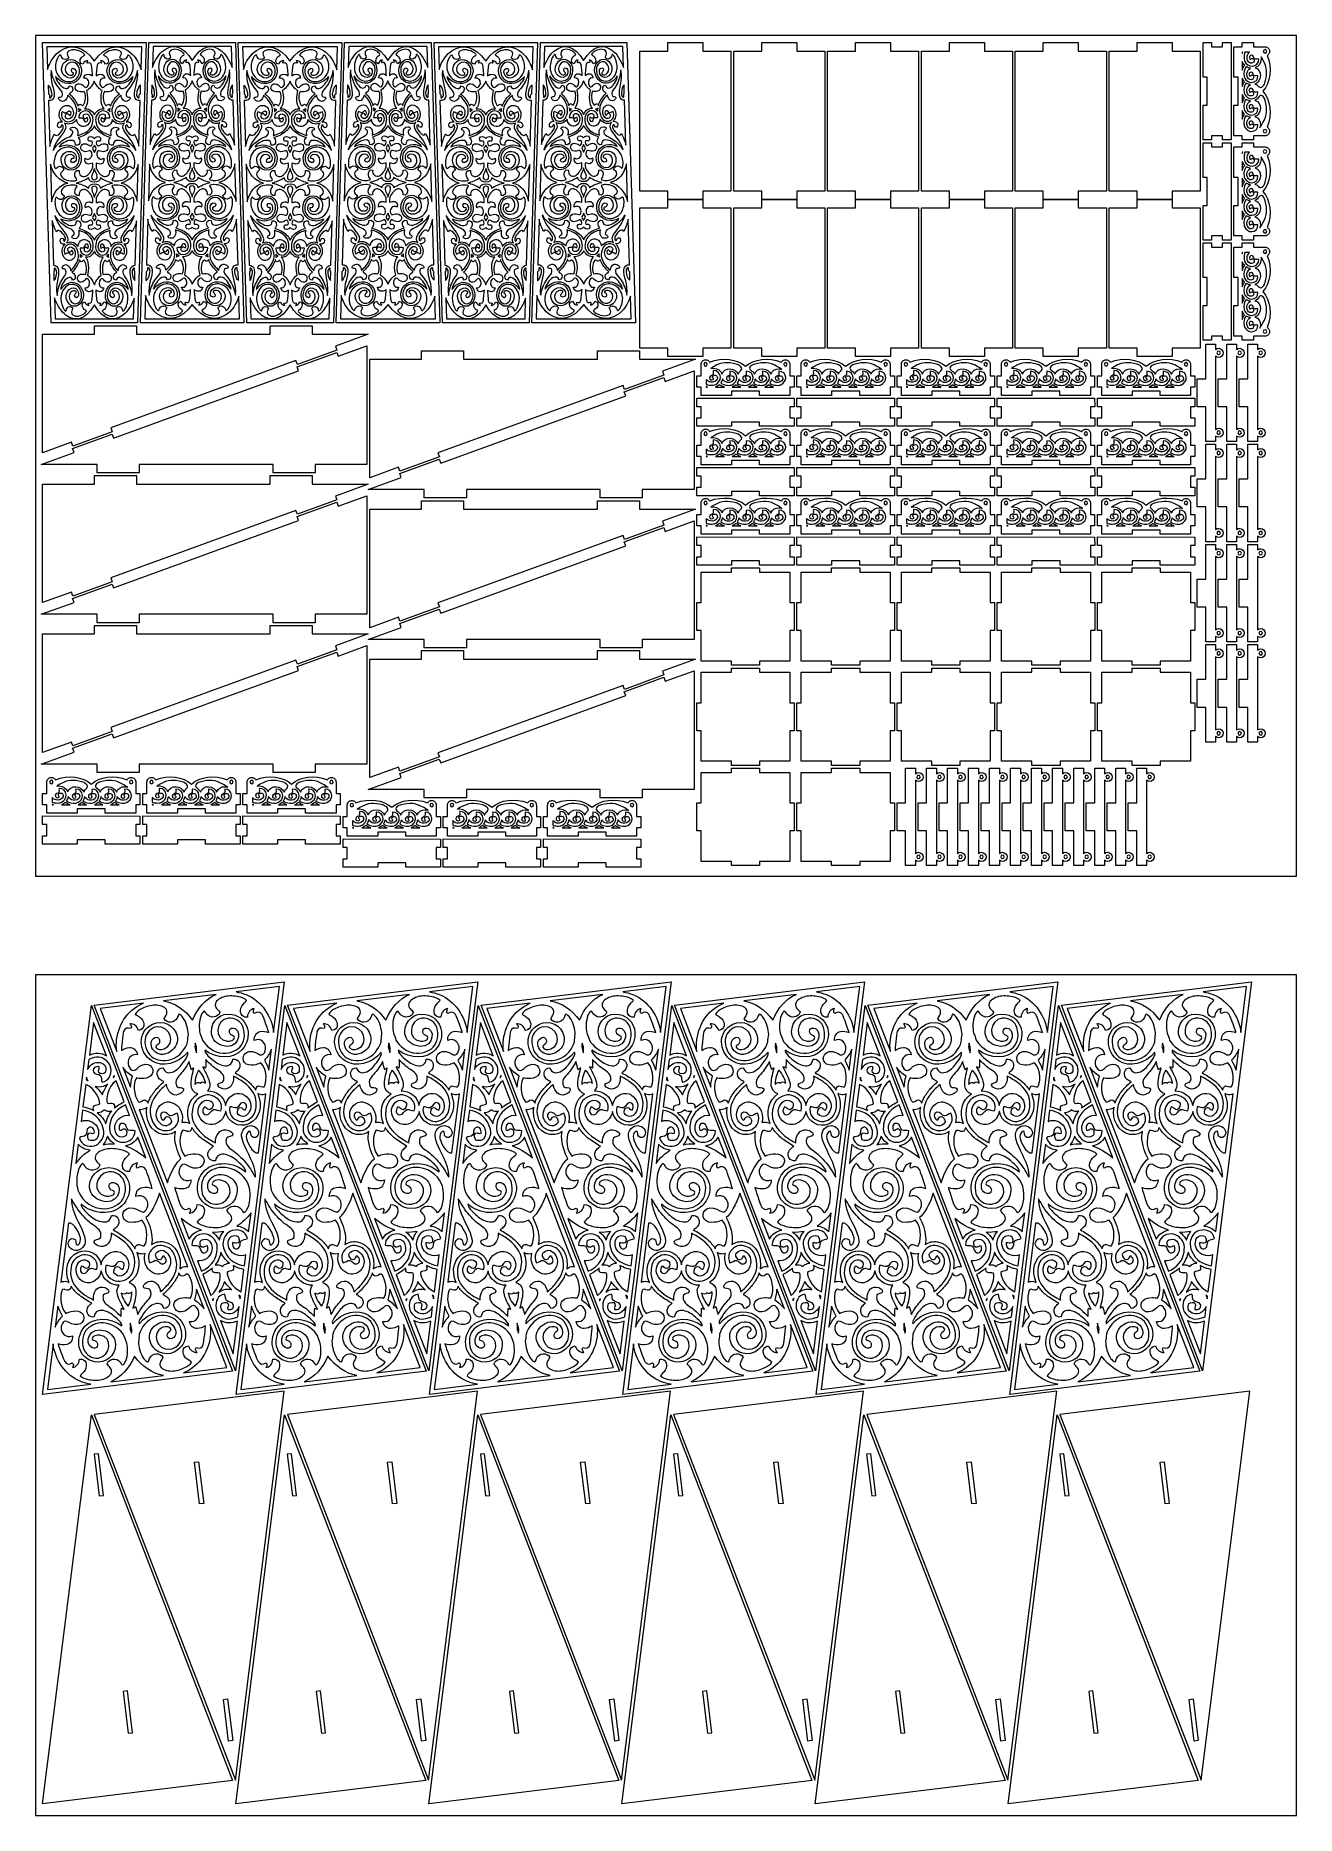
# Model space of a CAD drawing. Header units: millimetres. Extents: x -450 to 450, y -635 to 635.
import ezdxf

# ---------------------------------------------------------------- set-up
doc = ezdxf.new("R2010")
doc.units = ezdxf.units.MM
doc.header["$MEASUREMENT"] = 0
doc.layers.add('Camada 1', color=7, linetype='Continuous')

msp = doc.modelspace()

# ---------------------------------------------------------------- linework, layer by layer
at = {"layer": 'Camada 1', "color": 254, "lineweight": 20}
for points in [[(-450, 35.1801), (450, 35.1801), (450, 635.1801), (-450, 635.1801), (-450, 35.1801)], [(-450, -635.1801), (450, -635.1801), (450, -35.1801), (-450, -35.1801), (-450, -635.1801)]]:
    msp.add_lwpolyline(points, close=True, dxfattribs=at)
at = {"layer": 'Camada 1', "color": 250, "lineweight": 20}
for points, knots in [([(-445, 630.1801), (-445, 630.1801), (-438.9545, 430.1057), (-438.9545, 430.1057), (-438.9545, 430.1057), (-438.9545, 430.1057), (-377.1447, 430.1057), (-377.1447, 430.1057), (-377.1447, 430.1057), (-377.1447, 430.1057), (-371.0992, 630.1801), (-371.0992, 630.1801), (-371.0992, 630.1801), (-371.0992, 630.1801), (-445, 630.1801), (-445, 630.1801)], [0, 0, 0, 0, 0.2, 0.2, 0.2, 0.2, 0.4, 0.4, 0.4, 0.4, 0.6, 0.6, 0.6, 0.6, 1, 1, 1, 1]), ([(-384.2338, 624.5201), (-391.1973, 629.0286), (-400.3893, 628.1021), (-408.125, 617.0065), (-408.125, 617.0065), (-415.8684, 628.1021), (-425.0603, 629.0286), (-432.0086, 624.5201), (-432.0086, 624.5201), (-436.2966, 621.7377), (-439.7048, 616.8511), (-441.419, 610.9955), (-441.419, 610.9955), (-441.419, 610.9955), (-441.908, 627.1801), (-441.908, 627.1801), (-441.908, 627.1801), (-441.908, 627.1801), (-374.1912, 627.1801), (-374.1912, 627.1801), (-374.1912, 627.1801), (-374.1912, 627.1801), (-374.6903, 610.6609), (-374.6903, 610.6609), (-374.6903, 610.6609), (-376.3834, 616.6648), (-379.8549, 621.6849), (-384.2338, 624.5201)], [0, 0, 0, 0, 0.125, 0.125, 0.125, 0.125, 0.25, 0.25, 0.25, 0.25, 0.375, 0.375, 0.375, 0.375, 0.5, 0.5, 0.5, 0.5, 0.625, 0.625, 0.625, 0.625, 0.75, 0.75, 0.75, 0.75, 1, 1, 1, 1]), ([(-425.671, 599.4241), (-426.4917, 597.2399), (-428.0495, 597.0214), (-429.7973, 597.8295), (-429.7973, 597.8295), (-431.4994, 598.6378), (-432.6621, 600.0793), (-433.7259, 601.5863), (-433.7259, 601.5863), (-434.7974, 603.1152), (-435.9144, 604.797), (-435.6941, 606.0202), (-435.6941, 606.0202), (-432.0086, 600.9966), (-425.3747, 599.4458), (-421.3244, 602.2198), (-421.3244, 602.2198), (-415.9671, 605.8892), (-415.4901, 614.182), (-421.712, 617.2905), (-421.712, 617.2905), (-425.7638, 619.3147), (-430.4194, 616.9427), (-431.3779, 612.4853), (-431.3779, 612.4853), (-431.8707, 610.1937), (-431.1271, 607.7675), (-428.7942, 606.1075), (-428.7942, 606.1075), (-423.095, 602.0668), (-419.2575, 609.0125), (-421.9171, 611.3277), (-421.9171, 611.3277), (-423.9005, 613.0314), (-425.1543, 610.5632), (-424.0372, 609.2309), (-424.0372, 609.2309), (-423.4217, 608.4883), (-422.8594, 608.6412), (-422.9582, 607.8986), (-422.9582, 607.8986), (-423.1026, 606.7629), (-425.1239, 606.7192), (-426.2182, 607.1779), (-426.2182, 607.1779), (-431.2183, 609.2964), (-428.5966, 616.6571), (-423.5129, 616.1765), (-423.5129, 616.1765), (-420.9065, 615.9363), (-419.1967, 613.4463), (-418.8547, 611.9612), (-418.8547, 611.9612), (-418.2316, 609.3401), (-419.1283, 605.8455), (-421.1648, 604.0763), (-421.1648, 604.0763), (-422.9354, 602.5255), (-426.1194, 601.8266), (-428.779, 602.7658), (-428.779, 602.7658), (-433.3232, 604.3602), (-435.5269, 608.5975), (-435.8536, 611.7208), (-435.8536, 611.7208), (-436.074, 613.643), (-435.6257, 617.487), (-433.8171, 620.0644), (-433.8171, 620.0644), (-433.574, 620.4357), (-432.6697, 621.5277), (-432.2213, 621.3748), (-432.2213, 621.3748), (-431.925, 621.2657), (-431.7426, 620.3702), (-431.5754, 619.9989), (-431.5754, 619.9989), (-430.5648, 617.7055), (-427.4416, 617.3997), (-426.2713, 619.4091), (-426.2713, 619.4091), (-426.7273, 620.6322), (-427.9659, 621.7462), (-427.2364, 623.2533), (-427.2364, 623.2533), (-426.6133, 624.5419), (-424.4552, 625.0879), (-422.8518, 625.0879), (-422.8518, 625.0879), (-421.1572, 625.0879), (-419.0447, 624.4109), (-417.5705, 623.6464), (-417.5705, 623.6464), (-416.5219, 623.1222), (-415.2604, 622.2922), (-414.8121, 621.3748), (-414.8121, 621.3748), (-415.2452, 620.807), (-416.4535, 620.5231), (-417.2286, 619.6057), (-417.2286, 619.6057), (-418.7636, 617.8147), (-418.7104, 615.0189), (-416.0887, 614.7132), (-416.0887, 614.7132), (-415.5264, 616.6134), (-414.0978, 617.487), (-412.6236, 617.3778), (-412.6236, 617.3778), (-412.9883, 617.0721), (-413.2239, 616.5915), (-413.2695, 615.98), (-413.2695, 615.98), (-413.1783, 615.8052), (-413.0871, 615.6087), (-413.0035, 615.4121), (-413.0035, 615.4121), (-411.7573, 615.98), (-410.6327, 615.565), (-410.1691, 614.1889), (-410.1691, 614.1889), (-409.9108, 613.2934), (-409.28, 606.5881), (-409.3408, 606.4352), (-409.3408, 606.4352), (-410.4579, 607.2433), (-411.233, 607.5273), (-412.5932, 607.6364), (-412.5932, 607.6364), (-413.9838, 607.7457), (-415.3592, 606.5881), (-415.6784, 604.7096), (-415.6784, 604.7096), (-413.0187, 605.2776), (-411.2938, 602.5037), (-412.1373, 600.1667), (-412.1373, 600.1667), (-412.4488, 599.3367), (-413.3607, 598.1135), (-414.1206, 598.1791), (-414.1206, 598.1791), (-415.2224, 598.2882), (-415.8494, 599.8063), (-417.4033, 600.4724), (-417.4033, 600.4724), (-421.1989, 602.0995), (-422.8442, 597.8514), (-420.9673, 596.126), (-420.9673, 596.126), (-419.8578, 595.1212), (-418.4444, 594.9901), (-417.4185, 594.9465), (-417.4185, 594.9465), (-416.7422, 594.9028), (-415.6936, 595.0556), (-415.2528, 595.2086), (-415.2528, 595.2086), (-413.2315, 591.3426), (-415.2072, 586.1224), (-416.2559, 585.2924), (-416.2559, 585.2924), (-417.069, 585.205), (-417.6389, 586.188), (-418.414, 586.2098), (-418.414, 586.2098), (-419.0371, 586.2316), (-419.5463, 585.4891), (-419.721, 584.943), (-419.721, 584.943), (-419.7286, 584.9211), (-419.7438, 584.8993), (-419.759, 584.8774), (-419.759, 584.8774), (-419.8882, 585.2706), (-420.0336, 585.6852), (-420.2074, 586.0787), (-420.2074, 586.0787), (-420.7858, 587.3887), (-421.5232, 588.655), (-422.5099, 589.9229), (-422.5099, 589.9229), (-423.4608, 591.1448), (-424.8731, 592.6312), (-426.0662, 593.7234), (-426.0662, 593.7234), (-425.8002, 593.8544), (-425.5114, 593.9636), (-425.2759, 594.1165), (-425.2759, 594.1165), (-424.7895, 594.4441), (-424.2728, 594.7499), (-423.9309, 595.2741), (-423.9309, 595.2741), (-422.8518, 596.9122), (-423.5433, 599.2493), (-425.671, 599.4241)], [0, 0, 0, 0, 0.02, 0.02, 0.02, 0.02, 0.04, 0.04, 0.04, 0.04, 0.06, 0.06, 0.06, 0.06, 0.08, 0.08, 0.08, 0.08, 0.1, 0.1, 0.1, 0.1, 0.12, 0.12, 0.12, 0.12, 0.14, 0.14, 0.14, 0.14, 0.16, 0.16, 0.16, 0.16, 0.18, 0.18, 0.18, 0.18, 0.2, 0.2, 0.2, 0.2, 0.22, 0.22, 0.22, 0.22, 0.24, 0.24, 0.24, 0.24, 0.26, 0.26, 0.26, 0.26, 0.28, 0.28, 0.28, 0.28, 0.3, 0.3, 0.3, 0.3, 0.32, 0.32, 0.32, 0.32, 0.34, 0.34, 0.34, 0.34, 0.36, 0.36, 0.36, 0.36, 0.38, 0.38, 0.38, 0.38, 0.4, 0.4, 0.4, 0.4, 0.42, 0.42, 0.42, 0.42, 0.44, 0.44, 0.44, 0.44, 0.46, 0.46, 0.46, 0.46, 0.48, 0.48, 0.48, 0.48, 0.5, 0.5, 0.5, 0.5, 0.52, 0.52, 0.52, 0.52, 0.54, 0.54, 0.54, 0.54, 0.56, 0.56, 0.56, 0.56, 0.58, 0.58, 0.58, 0.58, 0.6, 0.6, 0.6, 0.6, 0.62, 0.62, 0.62, 0.62, 0.64, 0.64, 0.64, 0.64, 0.66, 0.66, 0.66, 0.66, 0.68, 0.68, 0.68, 0.68, 0.7, 0.7, 0.7, 0.7, 0.72, 0.72, 0.72, 0.72, 0.74, 0.74, 0.74, 0.74, 0.76, 0.76, 0.76, 0.76, 0.78, 0.78, 0.78, 0.78, 0.8, 0.8, 0.8, 0.8, 0.82, 0.82, 0.82, 0.82, 0.84, 0.84, 0.84, 0.84, 0.86, 0.86, 0.86, 0.86, 0.88, 0.88, 0.88, 0.88, 0.9, 0.9, 0.9, 0.9, 0.92, 0.92, 0.92, 0.92, 0.94, 0.94, 0.94, 0.94, 0.96, 0.96, 0.96, 0.96, 1, 1, 1, 1]), ([(-403.6112, 607.6364), (-404.9714, 607.5273), (-405.7465, 607.2433), (-406.8636, 606.4352), (-406.8636, 606.4352), (-406.9244, 606.5881), (-406.3089, 613.2934), (-406.0505, 614.1889), (-406.0505, 614.1889), (-405.5869, 615.565), (-404.4699, 615.98), (-403.2237, 615.4121), (-403.2237, 615.4121), (-403.1249, 615.6087), (-403.0413, 615.8052), (-402.9577, 615.98), (-402.9577, 615.98), (-403.0033, 616.5915), (-403.2465, 617.0721), (-403.6112, 617.3778), (-403.6112, 617.3778), (-402.137, 617.487), (-400.7008, 616.6134), (-400.1309, 614.7132), (-400.1309, 614.7132), (-397.5168, 615.0189), (-397.4712, 617.8147), (-399.0062, 619.6057), (-399.0062, 619.6057), (-399.7889, 620.5231), (-401.0048, 620.807), (-401.4227, 621.3748), (-401.4227, 621.3748), (-400.982, 622.2922), (-399.7205, 623.1222), (-398.6719, 623.6464), (-398.6719, 623.6464), (-397.1977, 624.4109), (-395.1004, 625.0879), (-393.4058, 625.0879), (-393.4058, 625.0879), (-391.8024, 625.0879), (-389.6367, 624.5419), (-389.006, 623.2533), (-389.006, 623.2533), (-388.2689, 621.7462), (-389.5075, 620.6322), (-389.9711, 619.4091), (-389.9711, 619.4091), (-388.7932, 617.3997), (-385.67, 617.7055), (-384.6594, 619.9989), (-384.6594, 619.9989), (-384.4922, 620.3702), (-384.3174, 621.2657), (-384.0135, 621.3748), (-384.0135, 621.3748), (-383.5727, 621.5277), (-382.6685, 620.4357), (-382.4177, 620.0644), (-382.4177, 620.0644), (-380.6091, 617.487), (-380.1456, 613.643), (-380.3508, 611.7208), (-380.3508, 611.7208), (-380.6775, 608.5975), (-382.866, 604.3602), (-387.4102, 602.7658), (-387.4102, 602.7658), (-390.0699, 601.8266), (-393.2462, 602.5255), (-395.032, 604.0763), (-395.032, 604.0763), (-397.0685, 605.8455), (-397.9728, 609.3401), (-397.3573, 611.9612), (-397.3573, 611.9612), (-397.0229, 613.4463), (-395.3131, 615.9363), (-392.7143, 616.1765), (-392.7143, 616.1765), (-387.6306, 616.6571), (-384.9861, 609.2964), (-389.9863, 607.1779), (-389.9863, 607.1779), (-391.0729, 606.7192), (-393.0942, 606.7629), (-393.2462, 607.8986), (-393.2462, 607.8986), (-393.345, 608.6412), (-392.7903, 608.4883), (-392.1672, 609.2309), (-392.1672, 609.2309), (-391.0653, 610.5632), (-392.3267, 613.0314), (-394.2949, 611.3277), (-394.2949, 611.3277), (-396.9469, 609.0125), (-393.1018, 602.0668), (-387.4102, 606.1075), (-387.4102, 606.1075), (-385.0697, 607.7675), (-384.3365, 610.195), (-384.8342, 612.4853), (-384.8342, 612.4853), (-385.8031, 616.9441), (-390.4707, 619.314), (-394.5152, 617.2905), (-394.5152, 617.2905), (-400.7292, 614.1813), (-400.2297, 605.8892), (-394.8648, 602.2198), (-394.8648, 602.2198), (-390.7994, 599.4458), (-384.1882, 600.9966), (-380.5103, 606.0202), (-380.5103, 606.0202), (-380.29, 604.797), (-381.3918, 603.1152), (-382.4557, 601.5863), (-382.4557, 601.5863), (-383.5195, 600.0793), (-384.6746, 598.6378), (-386.3692, 597.8295), (-386.3692, 597.8295), (-388.1169, 597.0214), (-389.6823, 597.2399), (-390.5182, 599.4241), (-390.5182, 599.4241), (-392.6383, 599.2493), (-393.3222, 596.9122), (-392.2356, 595.2741), (-392.2356, 595.2741), (-391.886, 594.7499), (-391.3617, 594.4441), (-390.8829, 594.1165), (-390.8829, 594.1165), (-390.6474, 593.9636), (-390.3586, 593.8544), (-390.0926, 593.7234), (-390.0926, 593.7234), (-391.2781, 592.6312), (-392.6882, 591.1427), (-393.6338, 589.9229), (-393.6338, 589.9229), (-394.6182, 588.653), (-395.3626, 587.3912), (-395.9363, 586.0787), (-395.9363, 586.0787), (-396.1072, 585.6878), (-396.2554, 585.2706), (-396.377, 584.8774), (-396.377, 584.8774), (-396.3846, 584.8993), (-396.4074, 584.9211), (-396.4226, 584.943), (-396.4226, 584.943), (-396.5822, 585.4891), (-397.0989, 586.2316), (-397.7296, 586.2098), (-397.7296, 586.2098), (-398.5047, 586.188), (-399.067, 585.205), (-399.8801, 585.2924), (-399.8801, 585.2924), (-400.9364, 586.1224), (-402.9121, 591.3426), (-400.9136, 595.2086), (-400.9136, 595.2086), (-400.4652, 595.0556), (-399.4242, 594.9028), (-398.7479, 594.9465), (-398.7479, 594.9465), (-397.722, 594.9901), (-396.301, 595.1212), (-395.1992, 596.126), (-395.1992, 596.126), (-393.3222, 597.8514), (-394.9973, 602.0979), (-398.7783, 600.4724), (-398.7783, 600.4724), (-400.3318, 599.8046), (-400.9516, 598.2882), (-402.0534, 598.1791), (-402.0534, 598.1791), (-402.8133, 598.1135), (-403.7404, 599.3367), (-404.0444, 600.1667), (-404.0444, 600.1667), (-404.8878, 602.5037), (-403.1781, 605.2776), (-400.5108, 604.7096), (-400.5108, 604.7096), (-400.8452, 606.5881), (-402.213, 607.7457), (-403.6112, 607.6364)], [0, 0, 0, 0, 0.02, 0.02, 0.02, 0.02, 0.04, 0.04, 0.04, 0.04, 0.06, 0.06, 0.06, 0.06, 0.08, 0.08, 0.08, 0.08, 0.1, 0.1, 0.1, 0.1, 0.12, 0.12, 0.12, 0.12, 0.14, 0.14, 0.14, 0.14, 0.16, 0.16, 0.16, 0.16, 0.18, 0.18, 0.18, 0.18, 0.2, 0.2, 0.2, 0.2, 0.22, 0.22, 0.22, 0.22, 0.24, 0.24, 0.24, 0.24, 0.26, 0.26, 0.26, 0.26, 0.28, 0.28, 0.28, 0.28, 0.3, 0.3, 0.3, 0.3, 0.32, 0.32, 0.32, 0.32, 0.34, 0.34, 0.34, 0.34, 0.36, 0.36, 0.36, 0.36, 0.38, 0.38, 0.38, 0.38, 0.4, 0.4, 0.4, 0.4, 0.42, 0.42, 0.42, 0.42, 0.44, 0.44, 0.44, 0.44, 0.46, 0.46, 0.46, 0.46, 0.48, 0.48, 0.48, 0.48, 0.5, 0.5, 0.5, 0.5, 0.52, 0.52, 0.52, 0.52, 0.54, 0.54, 0.54, 0.54, 0.56, 0.56, 0.56, 0.56, 0.58, 0.58, 0.58, 0.58, 0.6, 0.6, 0.6, 0.6, 0.62, 0.62, 0.62, 0.62, 0.64, 0.64, 0.64, 0.64, 0.66, 0.66, 0.66, 0.66, 0.68, 0.68, 0.68, 0.68, 0.7, 0.7, 0.7, 0.7, 0.72, 0.72, 0.72, 0.72, 0.74, 0.74, 0.74, 0.74, 0.76, 0.76, 0.76, 0.76, 0.78, 0.78, 0.78, 0.78, 0.8, 0.8, 0.8, 0.8, 0.82, 0.82, 0.82, 0.82, 0.84, 0.84, 0.84, 0.84, 0.86, 0.86, 0.86, 0.86, 0.88, 0.88, 0.88, 0.88, 0.9, 0.9, 0.9, 0.9, 0.92, 0.92, 0.92, 0.92, 0.94, 0.94, 0.94, 0.94, 0.96, 0.96, 0.96, 0.96, 1, 1, 1, 1]), ([(-301.2439, 430.1057), (-301.2439, 430.1057), (-307.2894, 630.1801), (-307.2894, 630.1801), (-307.2894, 630.1801), (-307.2894, 630.1801), (-369.0992, 630.1801), (-369.0992, 630.1801), (-369.0992, 630.1801), (-369.0992, 630.1801), (-375.1447, 430.1057), (-375.1447, 430.1057), (-375.1447, 430.1057), (-375.1447, 430.1057), (-301.2439, 430.1057), (-301.2439, 430.1057)], [0, 0, 0, 0, 0.2, 0.2, 0.2, 0.2, 0.4, 0.4, 0.4, 0.4, 0.6, 0.6, 0.6, 0.6, 1, 1, 1, 1]), ([(-318.1032, 624.8489), (-324.0889, 629.3266), (-331.7358, 628.431), (-338.2025, 617.3354), (-338.2025, 617.3354), (-344.6768, 628.431), (-352.3336, 629.3305), (-358.3246, 624.8489), (-358.3246, 624.8489), (-361.8121, 622.24), (-364.7972, 617.8211), (-366.6323, 612.4955), (-366.6323, 612.4955), (-366.6323, 612.4955), (-366.1825, 627.3801), (-366.1825, 627.3801), (-366.1825, 627.3801), (-366.1825, 627.3801), (-310.2061, 627.3801), (-310.2061, 627.3801), (-310.2061, 627.3801), (-310.2061, 627.3801), (-309.7517, 612.3415), (-309.7517, 612.3415), (-309.7517, 612.3415), (-311.5769, 617.7345), (-314.5794, 622.2128), (-318.1032, 624.8489)], [0, 0, 0, 0, 0.125, 0.125, 0.125, 0.125, 0.25, 0.25, 0.25, 0.25, 0.375, 0.375, 0.375, 0.375, 0.5, 0.5, 0.5, 0.5, 0.625, 0.625, 0.625, 0.625, 0.75, 0.75, 0.75, 0.75, 1, 1, 1, 1]), ([(-346.531, 595.2754), (-345.923, 595.2317), (-344.996, 595.3845), (-344.5932, 595.5374), (-344.5932, 595.5374), (-342.8455, 591.6714), (-344.6844, 586.4513), (-345.6419, 585.6213), (-345.6419, 585.6213), (-346.379, 585.534), (-346.8729, 586.5168), (-347.5796, 586.5387), (-347.5796, 586.5387), (-348.1419, 586.5605), (-348.6283, 585.8179), (-348.7878, 585.2718), (-348.7878, 585.2718), (-348.803, 585.25), (-348.8182, 585.2281), (-348.8258, 585.2063), (-348.8258, 585.2063), (-348.9322, 585.5994), (-349.0578, 586.0127), (-349.2058, 586.4076), (-349.2058, 586.4076), (-349.696, 587.7162), (-350.3331, 588.9827), (-351.1891, 590.2518), (-351.1891, 590.2518), (-352.0124, 591.4726), (-353.2332, 592.9601), (-354.2591, 594.0522), (-354.2591, 594.0522), (-354.0235, 594.1832), (-353.7576, 594.2925), (-353.5448, 594.4454), (-353.5448, 594.4454), (-353.1117, 594.773), (-352.6405, 595.0787), (-352.3138, 595.603), (-352.3138, 595.603), (-351.3107, 597.2411), (-351.8654, 599.5781), (-353.7348, 599.7529), (-353.7348, 599.7529), (-354.5251, 597.5687), (-355.9157, 597.3502), (-357.4355, 598.1585), (-357.4355, 598.1585), (-358.9021, 598.9666), (-359.8747, 600.4081), (-360.7486, 601.9152), (-360.7486, 601.9152), (-361.6149, 603.4442), (-362.5192, 605.1259), (-362.276, 606.349), (-362.276, 606.349), (-359.2592, 601.3255), (-353.4764, 599.7748), (-349.8365, 602.5486), (-349.8365, 602.5486), (-345.0796, 606.218), (-344.5524, 614.5021), (-349.8137, 617.6194), (-349.8137, 617.6194), (-353.2151, 619.6347), (-357.2556, 617.2684), (-358.2486, 612.8141), (-358.2486, 612.8141), (-358.7601, 610.5195), (-358.2258, 608.0964), (-356.2576, 606.4364), (-356.2576, 606.4364), (-351.3867, 602.3957), (-347.8836, 609.3414), (-350.1329, 611.6565), (-350.1329, 611.6565), (-351.797, 613.3602), (-352.9521, 610.8921), (-352.0174, 609.5597), (-352.0174, 609.5597), (-351.5083, 608.8171), (-351.0219, 608.9701), (-351.1207, 608.2275), (-351.1207, 608.2275), (-351.2803, 607.0917), (-353.0433, 607.048), (-353.9703, 607.5067), (-353.9703, 607.5067), (-358.241, 609.6253), (-355.7181, 616.9859), (-351.3867, 616.5054), (-351.3867, 616.5054), (-349.1602, 616.2652), (-347.7468, 613.7752), (-347.4732, 612.29), (-347.4732, 612.29), (-346.9945, 609.669), (-347.838, 606.1743), (-349.6541, 604.4051), (-349.6541, 604.4051), (-351.2423, 602.8544), (-354.0539, 602.1555), (-356.3564, 603.0946), (-356.3564, 603.0946), (-360.2775, 604.689), (-362.0025, 608.9264), (-362.1468, 612.0497), (-362.1468, 612.0497), (-362.2456, 613.9718), (-361.6757, 617.8159), (-360.0343, 620.3933), (-360.0343, 620.3933), (-359.8064, 620.7646), (-359.0009, 621.8566), (-358.6285, 621.7038), (-358.6285, 621.7038), (-358.3702, 621.5945), (-358.2562, 620.699), (-358.1346, 620.3277), (-358.1346, 620.3277), (-357.3519, 618.0344), (-354.6998, 617.7285), (-353.6436, 619.7379), (-353.6436, 619.7379), (-354.0007, 620.9611), (-355.0114, 622.0751), (-354.3427, 623.5821), (-354.3427, 623.5821), (-353.7728, 624.8708), (-351.9414, 625.4168), (-350.5888, 625.4168), (-350.5888, 625.4168), (-349.1754, 625.4168), (-347.4124, 624.7397), (-346.1814, 623.9753), (-346.1814, 623.9753), (-345.2999, 623.451), (-344.2513, 622.621), (-343.8789, 621.7038), (-343.8789, 621.7038), (-344.2437, 621.1359), (-345.2771, 620.8519), (-345.9534, 619.9346), (-345.9534, 619.9346), (-347.2833, 618.1435), (-347.2985, 615.3478), (-345.0568, 615.042), (-345.0568, 615.042), (-344.54, 616.9422), (-343.309, 617.8159), (-342.0552, 617.7067), (-342.0552, 617.7067), (-342.3667, 617.4009), (-342.5795, 616.9204), (-342.6251, 616.3089), (-342.6251, 616.3089), (-342.5567, 616.1122), (-342.4807, 615.9157), (-342.4047, 615.7409), (-342.4047, 615.7409), (-341.3333, 616.3089), (-340.3682, 615.8939), (-339.9806, 614.5178), (-339.9806, 614.5178), (-339.7603, 613.6224), (-339.2435, 606.9169), (-339.2967, 606.764), (-339.2967, 606.764), (-340.2618, 607.5721), (-340.9381, 607.8562), (-342.1236, 607.9653), (-342.1236, 607.9653), (-343.3318, 608.0745), (-344.54, 606.9169), (-344.8516, 605.0386), (-344.8516, 605.0386), (-342.5111, 605.6064), (-341.0369, 602.8325), (-341.7892, 600.4955), (-341.7892, 600.4955), (-342.0628, 599.6655), (-342.891, 598.4424), (-343.5598, 598.5079), (-343.5598, 598.5079), (-344.5324, 598.6171), (-345.0692, 600.134), (-346.4246, 600.8013), (-346.4246, 600.8013), (-349.7272, 602.4272), (-351.2803, 598.1802), (-349.6541, 596.4548), (-349.6541, 596.4548), (-348.6967, 595.45), (-347.4428, 595.3191), (-346.531, 595.2754)], [0, 0, 0, 0, 0.02, 0.02, 0.02, 0.02, 0.04, 0.04, 0.04, 0.04, 0.06, 0.06, 0.06, 0.06, 0.08, 0.08, 0.08, 0.08, 0.1, 0.1, 0.1, 0.1, 0.12, 0.12, 0.12, 0.12, 0.14, 0.14, 0.14, 0.14, 0.16, 0.16, 0.16, 0.16, 0.18, 0.18, 0.18, 0.18, 0.2, 0.2, 0.2, 0.2, 0.22, 0.22, 0.22, 0.22, 0.24, 0.24, 0.24, 0.24, 0.26, 0.26, 0.26, 0.26, 0.28, 0.28, 0.28, 0.28, 0.3, 0.3, 0.3, 0.3, 0.32, 0.32, 0.32, 0.32, 0.34, 0.34, 0.34, 0.34, 0.36, 0.36, 0.36, 0.36, 0.38, 0.38, 0.38, 0.38, 0.4, 0.4, 0.4, 0.4, 0.42, 0.42, 0.42, 0.42, 0.44, 0.44, 0.44, 0.44, 0.46, 0.46, 0.46, 0.46, 0.48, 0.48, 0.48, 0.48, 0.5, 0.5, 0.5, 0.5, 0.52, 0.52, 0.52, 0.52, 0.54, 0.54, 0.54, 0.54, 0.56, 0.56, 0.56, 0.56, 0.58, 0.58, 0.58, 0.58, 0.6, 0.6, 0.6, 0.6, 0.62, 0.62, 0.62, 0.62, 0.64, 0.64, 0.64, 0.64, 0.66, 0.66, 0.66, 0.66, 0.68, 0.68, 0.68, 0.68, 0.7, 0.7, 0.7, 0.7, 0.72, 0.72, 0.72, 0.72, 0.74, 0.74, 0.74, 0.74, 0.76, 0.76, 0.76, 0.76, 0.78, 0.78, 0.78, 0.78, 0.8, 0.8, 0.8, 0.8, 0.82, 0.82, 0.82, 0.82, 0.84, 0.84, 0.84, 0.84, 0.86, 0.86, 0.86, 0.86, 0.88, 0.88, 0.88, 0.88, 0.9, 0.9, 0.9, 0.9, 0.92, 0.92, 0.92, 0.92, 0.94, 0.94, 0.94, 0.94, 0.96, 0.96, 0.96, 0.96, 1, 1, 1, 1]), ([(-322.1839, 594.0522), (-323.2173, 592.9601), (-324.4381, 591.4726), (-325.2614, 590.2518), (-325.2614, 590.2518), (-326.1174, 588.9827), (-326.761, 587.7192), (-327.2524, 586.4076), (-327.2524, 586.4076), (-327.3992, 586.0157), (-327.5259, 585.5994), (-327.6323, 585.2063), (-327.6323, 585.2063), (-327.6475, 585.2281), (-327.6627, 585.25), (-327.6703, 585.2718), (-327.6703, 585.2718), (-327.8299, 585.8179), (-328.3162, 586.5605), (-328.8785, 586.5387), (-328.8785, 586.5387), (-329.5777, 586.5168), (-330.0792, 585.534), (-330.8163, 585.6213), (-330.8163, 585.6213), (-331.7738, 586.4513), (-333.6051, 591.6714), (-331.8497, 595.5374), (-331.8497, 595.5374), (-331.4546, 595.3845), (-330.5199, 595.2317), (-329.9196, 595.2754), (-329.9196, 595.2754), (-329.0077, 595.3191), (-327.7463, 595.45), (-326.7812, 596.4548), (-326.7812, 596.4548), (-325.1551, 598.1802), (-326.7157, 602.4273), (-330.0184, 600.8013), (-330.0184, 600.8013), (-331.3738, 600.134), (-331.9105, 598.6171), (-332.8832, 598.5079), (-332.8832, 598.5079), (-333.5519, 598.4424), (-334.3802, 599.6655), (-334.6538, 600.4955), (-334.6538, 600.4955), (-335.4061, 602.8325), (-333.9319, 605.6064), (-331.5914, 605.0386), (-331.5914, 605.0386), (-331.9029, 606.9169), (-333.1036, 608.0745), (-334.3118, 607.9653), (-334.3118, 607.9653), (-335.4973, 607.8562), (-336.166, 607.5721), (-337.1462, 606.764), (-337.1462, 606.764), (-337.1994, 606.9169), (-336.6675, 613.6224), (-336.4471, 614.5178), (-336.4471, 614.5178), (-336.052, 615.8939), (-335.0945, 616.3089), (-334.0231, 615.7409), (-334.0231, 615.7409), (-334.0231, 615.7409), (-333.8027, 616.3089), (-333.8027, 616.3089), (-333.8027, 616.3089), (-333.8407, 616.9204), (-334.0534, 617.4009), (-334.365, 617.7067), (-334.365, 617.7067), (-333.1036, 617.8159), (-331.8725, 616.9422), (-331.371, 615.042), (-331.371, 615.042), (-329.1293, 615.3478), (-329.1369, 618.1435), (-330.4591, 619.9346), (-330.4591, 619.9346), (-331.143, 620.8519), (-332.1689, 621.1359), (-332.5413, 621.7038), (-332.5413, 621.7038), (-332.1689, 622.621), (-331.1126, 623.451), (-330.2388, 623.9753), (-330.2388, 623.9753), (-329.0077, 624.7397), (-327.2448, 625.4168), (-325.8238, 625.4168), (-325.8238, 625.4168), (-324.4787, 625.4168), (-322.6474, 624.8708), (-322.0775, 623.5821), (-322.0775, 623.5821), (-321.4088, 622.0751), (-322.4194, 620.9611), (-322.7766, 619.7379), (-322.7766, 619.7379), (-321.7203, 617.7285), (-319.0607, 618.0344), (-318.2856, 620.3277), (-318.2856, 620.3277), (-318.164, 620.699), (-318.0424, 621.5945), (-317.7917, 621.7038), (-317.7917, 621.7038), (-317.4193, 621.8566), (-316.6138, 620.7646), (-316.3858, 620.3933), (-316.3858, 620.3933), (-314.7445, 617.8159), (-314.1821, 613.9718), (-314.2809, 612.0497), (-314.2809, 612.0497), (-314.4329, 608.9264), (-316.1655, 604.689), (-320.0865, 603.0946), (-320.0865, 603.0946), (-322.389, 602.1555), (-325.2006, 602.8544), (-326.7888, 604.4051), (-326.7888, 604.4051), (-328.605, 606.1743), (-329.4409, 609.669), (-328.9545, 612.29), (-328.9545, 612.29), (-328.681, 613.7752), (-327.26, 616.2652), (-325.0411, 616.5054), (-325.0411, 616.5054), (-320.7021, 616.9859), (-318.1944, 609.6253), (-322.465, 607.5067), (-322.465, 607.5067), (-323.3997, 607.048), (-325.1627, 607.0917), (-325.3146, 608.2275), (-325.3146, 608.2275), (-325.4134, 608.9701), (-324.9271, 608.8171), (-324.4104, 609.5597), (-324.4104, 609.5597), (-323.4757, 610.8921), (-324.6307, 613.3602), (-326.3025, 611.6565), (-326.3025, 611.6565), (-328.5518, 609.3414), (-325.0563, 602.3957), (-320.1853, 606.4364), (-320.1853, 606.4364), (-318.2096, 608.0964), (-317.6629, 610.5208), (-318.1716, 612.8141), (-318.1716, 612.8141), (-319.1598, 617.2697), (-323.2027, 619.6299), (-326.5989, 617.6194), (-326.5989, 617.6194), (-331.873, 614.4973), (-331.3634, 606.218), (-326.6065, 602.5486), (-326.6065, 602.5486), (-322.9665, 599.7748), (-317.1837, 601.3255), (-314.1669, 606.349), (-314.1669, 606.349), (-313.9238, 605.1259), (-314.8281, 603.4442), (-315.6943, 601.9152), (-315.6943, 601.9152), (-316.5682, 600.4081), (-317.5409, 598.9666), (-319.0075, 598.1585), (-319.0075, 598.1585), (-320.5273, 597.3502), (-321.9103, 597.5687), (-322.7082, 599.7529), (-322.7082, 599.7529), (-324.5775, 599.5781), (-325.1323, 597.2411), (-324.1292, 595.603), (-324.1292, 595.603), (-323.81, 595.0787), (-323.3389, 594.773), (-322.8982, 594.4454), (-322.8982, 594.4454), (-322.6854, 594.2925), (-322.427, 594.1832), (-322.1839, 594.0522)], [0, 0, 0, 0, 0.02, 0.02, 0.02, 0.02, 0.04, 0.04, 0.04, 0.04, 0.06, 0.06, 0.06, 0.06, 0.08, 0.08, 0.08, 0.08, 0.1, 0.1, 0.1, 0.1, 0.12, 0.12, 0.12, 0.12, 0.14, 0.14, 0.14, 0.14, 0.16, 0.16, 0.16, 0.16, 0.18, 0.18, 0.18, 0.18, 0.2, 0.2, 0.2, 0.2, 0.22, 0.22, 0.22, 0.22, 0.24, 0.24, 0.24, 0.24, 0.26, 0.26, 0.26, 0.26, 0.28, 0.28, 0.28, 0.28, 0.3, 0.3, 0.3, 0.3, 0.32, 0.32, 0.32, 0.32, 0.34, 0.34, 0.34, 0.34, 0.36, 0.36, 0.36, 0.36, 0.38, 0.38, 0.38, 0.38, 0.4, 0.4, 0.4, 0.4, 0.42, 0.42, 0.42, 0.42, 0.44, 0.44, 0.44, 0.44, 0.46, 0.46, 0.46, 0.46, 0.48, 0.48, 0.48, 0.48, 0.5, 0.5, 0.5, 0.5, 0.52, 0.52, 0.52, 0.52, 0.54, 0.54, 0.54, 0.54, 0.56, 0.56, 0.56, 0.56, 0.58, 0.58, 0.58, 0.58, 0.6, 0.6, 0.6, 0.6, 0.62, 0.62, 0.62, 0.62, 0.64, 0.64, 0.64, 0.64, 0.66, 0.66, 0.66, 0.66, 0.68, 0.68, 0.68, 0.68, 0.7, 0.7, 0.7, 0.7, 0.72, 0.72, 0.72, 0.72, 0.74, 0.74, 0.74, 0.74, 0.76, 0.76, 0.76, 0.76, 0.78, 0.78, 0.78, 0.78, 0.8, 0.8, 0.8, 0.8, 0.82, 0.82, 0.82, 0.82, 0.84, 0.84, 0.84, 0.84, 0.86, 0.86, 0.86, 0.86, 0.88, 0.88, 0.88, 0.88, 0.9, 0.9, 0.9, 0.9, 0.92, 0.92, 0.92, 0.92, 0.94, 0.94, 0.94, 0.94, 0.96, 0.96, 0.96, 0.96, 1, 1, 1, 1]), ([(-305.2894, 630.1801), (-305.2894, 630.1801), (-299.2439, 430.1057), (-299.2439, 430.1057), (-299.2439, 430.1057), (-299.2439, 430.1057), (-237.4341, 430.1057), (-237.4341, 430.1057), (-237.4341, 430.1057), (-237.4341, 430.1057), (-231.3886, 630.1801), (-231.3886, 630.1801), (-231.3886, 630.1801), (-231.3886, 630.1801), (-305.2894, 630.1801), (-305.2894, 630.1801)], [0, 0, 0, 0, 0.2, 0.2, 0.2, 0.2, 0.4, 0.4, 0.4, 0.4, 0.6, 0.6, 0.6, 0.6, 1, 1, 1, 1]), ([(-244.5232, 624.5201), (-251.4867, 629.0286), (-260.6787, 628.1021), (-268.4144, 617.0065), (-268.4144, 617.0065), (-276.1578, 628.1021), (-285.3497, 629.0286), (-292.298, 624.5201), (-292.298, 624.5201), (-296.586, 621.7377), (-299.9942, 616.8511), (-301.7084, 610.9955), (-301.7084, 610.9955), (-301.7084, 610.9955), (-302.1974, 627.1801), (-302.1974, 627.1801), (-302.1974, 627.1801), (-302.1974, 627.1801), (-234.4806, 627.1801), (-234.4806, 627.1801), (-234.4806, 627.1801), (-234.4806, 627.1801), (-234.9797, 610.6609), (-234.9797, 610.6609), (-234.9797, 610.6609), (-236.6728, 616.6648), (-240.1443, 621.6849), (-244.5232, 624.5201)], [0, 0, 0, 0, 0.125, 0.125, 0.125, 0.125, 0.25, 0.25, 0.25, 0.25, 0.375, 0.375, 0.375, 0.375, 0.5, 0.5, 0.5, 0.5, 0.625, 0.625, 0.625, 0.625, 0.75, 0.75, 0.75, 0.75, 1, 1, 1, 1]), ([(-285.9604, 599.4241), (-286.7811, 597.2399), (-288.3389, 597.0214), (-290.0867, 597.8295), (-290.0867, 597.8295), (-291.7888, 598.6378), (-292.9515, 600.0793), (-294.0153, 601.5863), (-294.0153, 601.5863), (-295.0868, 603.1152), (-296.2038, 604.797), (-295.9835, 606.0202), (-295.9835, 606.0202), (-292.298, 600.9966), (-285.6641, 599.4458), (-281.6138, 602.2198), (-281.6138, 602.2198), (-276.2565, 605.8892), (-275.7795, 614.182), (-282.0014, 617.2905), (-282.0014, 617.2905), (-286.0532, 619.3147), (-290.7088, 616.9427), (-291.6673, 612.4853), (-291.6673, 612.4853), (-292.1601, 610.1937), (-291.4165, 607.7675), (-289.0836, 606.1075), (-289.0836, 606.1075), (-283.3844, 602.0668), (-279.5469, 609.0125), (-282.2065, 611.3277), (-282.2065, 611.3277), (-284.1899, 613.0314), (-285.4437, 610.5632), (-284.3266, 609.2309), (-284.3266, 609.2309), (-283.7111, 608.4883), (-283.1488, 608.6412), (-283.2476, 607.8986), (-283.2476, 607.8986), (-283.392, 606.7629), (-285.4133, 606.7192), (-286.5076, 607.1779), (-286.5076, 607.1779), (-291.5077, 609.2964), (-288.886, 616.6571), (-283.8023, 616.1765), (-283.8023, 616.1765), (-281.1959, 615.9363), (-279.4861, 613.4463), (-279.1441, 611.9612), (-279.1441, 611.9612), (-278.521, 609.3401), (-279.4177, 605.8455), (-281.4542, 604.0763), (-281.4542, 604.0763), (-283.2248, 602.5255), (-286.4088, 601.8266), (-289.0684, 602.7658), (-289.0684, 602.7658), (-293.6126, 604.3602), (-295.8163, 608.5975), (-296.143, 611.7208), (-296.143, 611.7208), (-296.3634, 613.643), (-295.9151, 617.487), (-294.1065, 620.0644), (-294.1065, 620.0644), (-293.8634, 620.4357), (-292.9591, 621.5277), (-292.5107, 621.3748), (-292.5107, 621.3748), (-292.2144, 621.2657), (-292.032, 620.3702), (-291.8648, 619.9989), (-291.8648, 619.9989), (-290.8542, 617.7055), (-287.731, 617.3997), (-286.5607, 619.4091), (-286.5607, 619.4091), (-287.0167, 620.6322), (-288.2553, 621.7462), (-287.5258, 623.2533), (-287.5258, 623.2533), (-286.9027, 624.5419), (-284.7446, 625.0879), (-283.1412, 625.0879), (-283.1412, 625.0879), (-281.4466, 625.0879), (-279.3341, 624.4109), (-277.8599, 623.6464), (-277.8599, 623.6464), (-276.8113, 623.1222), (-275.5498, 622.2922), (-275.1015, 621.3748), (-275.1015, 621.3748), (-275.5346, 620.807), (-276.7429, 620.5231), (-277.518, 619.6057), (-277.518, 619.6057), (-279.053, 617.8147), (-278.9998, 615.0189), (-276.3781, 614.7132), (-276.3781, 614.7132), (-275.8158, 616.6134), (-274.3872, 617.487), (-272.913, 617.3778), (-272.913, 617.3778), (-273.2777, 617.0721), (-273.5133, 616.5915), (-273.5589, 615.98), (-273.5589, 615.98), (-273.4677, 615.8052), (-273.3765, 615.6087), (-273.2929, 615.4121), (-273.2929, 615.4121), (-272.0467, 615.98), (-270.9221, 615.565), (-270.4585, 614.1889), (-270.4585, 614.1889), (-270.2002, 613.2934), (-269.5694, 606.5881), (-269.6302, 606.4352), (-269.6302, 606.4352), (-270.7473, 607.2433), (-271.5224, 607.5273), (-272.8826, 607.6364), (-272.8826, 607.6364), (-274.2732, 607.7457), (-275.6486, 606.5881), (-275.9678, 604.7096), (-275.9678, 604.7096), (-273.3081, 605.2776), (-271.5832, 602.5037), (-272.4267, 600.1667), (-272.4267, 600.1667), (-272.7382, 599.3367), (-273.6501, 598.1135), (-274.41, 598.1791), (-274.41, 598.1791), (-275.5118, 598.2882), (-276.1388, 599.8063), (-277.6927, 600.4724), (-277.6927, 600.4724), (-281.4883, 602.0995), (-283.1336, 597.8514), (-281.2567, 596.126), (-281.2567, 596.126), (-280.1472, 595.1212), (-278.7338, 594.9901), (-277.7079, 594.9465), (-277.7079, 594.9465), (-277.0316, 594.9028), (-275.983, 595.0556), (-275.5422, 595.2086), (-275.5422, 595.2086), (-273.5209, 591.3426), (-275.4966, 586.1224), (-276.5453, 585.2924), (-276.5453, 585.2924), (-277.3584, 585.205), (-277.9283, 586.188), (-278.7034, 586.2098), (-278.7034, 586.2098), (-279.3265, 586.2316), (-279.8357, 585.4891), (-280.0104, 584.943), (-280.0104, 584.943), (-280.018, 584.9211), (-280.0332, 584.8993), (-280.0484, 584.8774), (-280.0484, 584.8774), (-280.1776, 585.2706), (-280.323, 585.6852), (-280.4968, 586.0787), (-280.4968, 586.0787), (-281.0752, 587.3887), (-281.8126, 588.655), (-282.7993, 589.9229), (-282.7993, 589.9229), (-283.7502, 591.1448), (-285.1625, 592.6312), (-286.3556, 593.7234), (-286.3556, 593.7234), (-286.0896, 593.8544), (-285.8008, 593.9636), (-285.5653, 594.1165), (-285.5653, 594.1165), (-285.0789, 594.4441), (-284.5622, 594.7499), (-284.2203, 595.2741), (-284.2203, 595.2741), (-283.1412, 596.9122), (-283.8327, 599.2493), (-285.9604, 599.4241)], [0, 0, 0, 0, 0.02, 0.02, 0.02, 0.02, 0.04, 0.04, 0.04, 0.04, 0.06, 0.06, 0.06, 0.06, 0.08, 0.08, 0.08, 0.08, 0.1, 0.1, 0.1, 0.1, 0.12, 0.12, 0.12, 0.12, 0.14, 0.14, 0.14, 0.14, 0.16, 0.16, 0.16, 0.16, 0.18, 0.18, 0.18, 0.18, 0.2, 0.2, 0.2, 0.2, 0.22, 0.22, 0.22, 0.22, 0.24, 0.24, 0.24, 0.24, 0.26, 0.26, 0.26, 0.26, 0.28, 0.28, 0.28, 0.28, 0.3, 0.3, 0.3, 0.3, 0.32, 0.32, 0.32, 0.32, 0.34, 0.34, 0.34, 0.34, 0.36, 0.36, 0.36, 0.36, 0.38, 0.38, 0.38, 0.38, 0.4, 0.4, 0.4, 0.4, 0.42, 0.42, 0.42, 0.42, 0.44, 0.44, 0.44, 0.44, 0.46, 0.46, 0.46, 0.46, 0.48, 0.48, 0.48, 0.48, 0.5, 0.5, 0.5, 0.5, 0.52, 0.52, 0.52, 0.52, 0.54, 0.54, 0.54, 0.54, 0.56, 0.56, 0.56, 0.56, 0.58, 0.58, 0.58, 0.58, 0.6, 0.6, 0.6, 0.6, 0.62, 0.62, 0.62, 0.62, 0.64, 0.64, 0.64, 0.64, 0.66, 0.66, 0.66, 0.66, 0.68, 0.68, 0.68, 0.68, 0.7, 0.7, 0.7, 0.7, 0.72, 0.72, 0.72, 0.72, 0.74, 0.74, 0.74, 0.74, 0.76, 0.76, 0.76, 0.76, 0.78, 0.78, 0.78, 0.78, 0.8, 0.8, 0.8, 0.8, 0.82, 0.82, 0.82, 0.82, 0.84, 0.84, 0.84, 0.84, 0.86, 0.86, 0.86, 0.86, 0.88, 0.88, 0.88, 0.88, 0.9, 0.9, 0.9, 0.9, 0.92, 0.92, 0.92, 0.92, 0.94, 0.94, 0.94, 0.94, 0.96, 0.96, 0.96, 0.96, 1, 1, 1, 1]), ([(-263.9006, 607.6364), (-265.2608, 607.5273), (-266.0359, 607.2433), (-267.153, 606.4352), (-267.153, 606.4352), (-267.2138, 606.5881), (-266.5983, 613.2934), (-266.3399, 614.1889), (-266.3399, 614.1889), (-265.8763, 615.565), (-264.7593, 615.98), (-263.5131, 615.4121), (-263.5131, 615.4121), (-263.4143, 615.6087), (-263.3307, 615.8052), (-263.2471, 615.98), (-263.2471, 615.98), (-263.2927, 616.5915), (-263.5359, 617.0721), (-263.9006, 617.3778), (-263.9006, 617.3778), (-262.4264, 617.487), (-260.9902, 616.6134), (-260.4203, 614.7132), (-260.4203, 614.7132), (-257.8062, 615.0189), (-257.7606, 617.8147), (-259.2956, 619.6057), (-259.2956, 619.6057), (-260.0783, 620.5231), (-261.2942, 620.807), (-261.7121, 621.3748), (-261.7121, 621.3748), (-261.2714, 622.2922), (-260.0099, 623.1222), (-258.9613, 623.6464), (-258.9613, 623.6464), (-257.4871, 624.4109), (-255.3898, 625.0879), (-253.6952, 625.0879), (-253.6952, 625.0879), (-252.0918, 625.0879), (-249.9261, 624.5419), (-249.2954, 623.2533), (-249.2954, 623.2533), (-248.5583, 621.7462), (-249.7969, 620.6322), (-250.2605, 619.4091), (-250.2605, 619.4091), (-249.0826, 617.3997), (-245.9594, 617.7055), (-244.9488, 619.9989), (-244.9488, 619.9989), (-244.7816, 620.3702), (-244.6068, 621.2657), (-244.3029, 621.3748), (-244.3029, 621.3748), (-243.8621, 621.5277), (-242.9579, 620.4357), (-242.7071, 620.0644), (-242.7071, 620.0644), (-240.8985, 617.487), (-240.435, 613.643), (-240.6402, 611.7208), (-240.6402, 611.7208), (-240.9669, 608.5975), (-243.1554, 604.3602), (-247.6996, 602.7658), (-247.6996, 602.7658), (-250.3593, 601.8266), (-253.5356, 602.5255), (-255.3214, 604.0763), (-255.3214, 604.0763), (-257.3579, 605.8455), (-258.2622, 609.3401), (-257.6467, 611.9612), (-257.6467, 611.9612), (-257.3123, 613.4463), (-255.6025, 615.9363), (-253.0037, 616.1765), (-253.0037, 616.1765), (-247.92, 616.6571), (-245.2755, 609.2964), (-250.2757, 607.1779), (-250.2757, 607.1779), (-251.3623, 606.7192), (-253.3836, 606.7629), (-253.5356, 607.8986), (-253.5356, 607.8986), (-253.6344, 608.6412), (-253.0797, 608.4883), (-252.4566, 609.2309), (-252.4566, 609.2309), (-251.3547, 610.5632), (-252.6161, 613.0314), (-254.5843, 611.3277), (-254.5843, 611.3277), (-257.2363, 609.0125), (-253.3912, 602.0668), (-247.6996, 606.1075), (-247.6996, 606.1075), (-245.3591, 607.7675), (-244.6259, 610.195), (-245.1236, 612.4853), (-245.1236, 612.4853), (-246.0925, 616.9441), (-250.7601, 619.314), (-254.8046, 617.2905), (-254.8046, 617.2905), (-261.0186, 614.1813), (-260.5191, 605.8892), (-255.1542, 602.2198), (-255.1542, 602.2198), (-251.0888, 599.4458), (-244.4776, 600.9966), (-240.7997, 606.0202), (-240.7997, 606.0202), (-240.5794, 604.797), (-241.6812, 603.1152), (-242.7451, 601.5863), (-242.7451, 601.5863), (-243.8089, 600.0793), (-244.964, 598.6378), (-246.6586, 597.8295), (-246.6586, 597.8295), (-248.4063, 597.0214), (-249.9717, 597.2399), (-250.8076, 599.4241), (-250.8076, 599.4241), (-252.9277, 599.2493), (-253.6116, 596.9122), (-252.525, 595.2741), (-252.525, 595.2741), (-252.1754, 594.7499), (-251.6511, 594.4441), (-251.1723, 594.1165), (-251.1723, 594.1165), (-250.9368, 593.9636), (-250.648, 593.8544), (-250.382, 593.7234), (-250.382, 593.7234), (-251.5675, 592.6312), (-252.9776, 591.1427), (-253.9232, 589.9229), (-253.9232, 589.9229), (-254.9076, 588.653), (-255.652, 587.3912), (-256.2257, 586.0787), (-256.2257, 586.0787), (-256.3966, 585.6878), (-256.5448, 585.2706), (-256.6664, 584.8774), (-256.6664, 584.8774), (-256.674, 584.8993), (-256.6968, 584.9211), (-256.712, 584.943), (-256.712, 584.943), (-256.8716, 585.4891), (-257.3883, 586.2316), (-258.019, 586.2098), (-258.019, 586.2098), (-258.7941, 586.188), (-259.3564, 585.205), (-260.1695, 585.2924), (-260.1695, 585.2924), (-261.2258, 586.1224), (-263.2015, 591.3426), (-261.203, 595.2086), (-261.203, 595.2086), (-260.7546, 595.0556), (-259.7136, 594.9028), (-259.0373, 594.9465), (-259.0373, 594.9465), (-258.0114, 594.9901), (-256.5904, 595.1212), (-255.4886, 596.126), (-255.4886, 596.126), (-253.6116, 597.8514), (-255.2867, 602.0979), (-259.0677, 600.4724), (-259.0677, 600.4724), (-260.6212, 599.8046), (-261.241, 598.2882), (-262.3428, 598.1791), (-262.3428, 598.1791), (-263.1027, 598.1135), (-264.0298, 599.3367), (-264.3338, 600.1667), (-264.3338, 600.1667), (-265.1772, 602.5037), (-263.4675, 605.2776), (-260.8002, 604.7096), (-260.8002, 604.7096), (-261.1346, 606.5881), (-262.5024, 607.7457), (-263.9006, 607.6364)], [0, 0, 0, 0, 0.02, 0.02, 0.02, 0.02, 0.04, 0.04, 0.04, 0.04, 0.06, 0.06, 0.06, 0.06, 0.08, 0.08, 0.08, 0.08, 0.1, 0.1, 0.1, 0.1, 0.12, 0.12, 0.12, 0.12, 0.14, 0.14, 0.14, 0.14, 0.16, 0.16, 0.16, 0.16, 0.18, 0.18, 0.18, 0.18, 0.2, 0.2, 0.2, 0.2, 0.22, 0.22, 0.22, 0.22, 0.24, 0.24, 0.24, 0.24, 0.26, 0.26, 0.26, 0.26, 0.28, 0.28, 0.28, 0.28, 0.3, 0.3, 0.3, 0.3, 0.32, 0.32, 0.32, 0.32, 0.34, 0.34, 0.34, 0.34, 0.36, 0.36, 0.36, 0.36, 0.38, 0.38, 0.38, 0.38, 0.4, 0.4, 0.4, 0.4, 0.42, 0.42, 0.42, 0.42, 0.44, 0.44, 0.44, 0.44, 0.46, 0.46, 0.46, 0.46, 0.48, 0.48, 0.48, 0.48, 0.5, 0.5, 0.5, 0.5, 0.52, 0.52, 0.52, 0.52, 0.54, 0.54, 0.54, 0.54, 0.56, 0.56, 0.56, 0.56, 0.58, 0.58, 0.58, 0.58, 0.6, 0.6, 0.6, 0.6, 0.62, 0.62, 0.62, 0.62, 0.64, 0.64, 0.64, 0.64, 0.66, 0.66, 0.66, 0.66, 0.68, 0.68, 0.68, 0.68, 0.7, 0.7, 0.7, 0.7, 0.72, 0.72, 0.72, 0.72, 0.74, 0.74, 0.74, 0.74, 0.76, 0.76, 0.76, 0.76, 0.78, 0.78, 0.78, 0.78, 0.8, 0.8, 0.8, 0.8, 0.82, 0.82, 0.82, 0.82, 0.84, 0.84, 0.84, 0.84, 0.86, 0.86, 0.86, 0.86, 0.88, 0.88, 0.88, 0.88, 0.9, 0.9, 0.9, 0.9, 0.92, 0.92, 0.92, 0.92, 0.94, 0.94, 0.94, 0.94, 0.96, 0.96, 0.96, 0.96, 1, 1, 1, 1]), ([(-161.5333, 430.1057), (-161.5333, 430.1057), (-167.5788, 630.1801), (-167.5788, 630.1801), (-167.5788, 630.1801), (-167.5788, 630.1801), (-229.3886, 630.1801), (-229.3886, 630.1801), (-229.3886, 630.1801), (-229.3886, 630.1801), (-235.4341, 430.1057), (-235.4341, 430.1057), (-235.4341, 430.1057), (-235.4341, 430.1057), (-161.5333, 430.1057), (-161.5333, 430.1057)], [0, 0, 0, 0, 0.2, 0.2, 0.2, 0.2, 0.4, 0.4, 0.4, 0.4, 0.6, 0.6, 0.6, 0.6, 1, 1, 1, 1]), ([(-178.3926, 624.8489), (-184.3783, 629.3266), (-192.0252, 628.431), (-198.4919, 617.3354), (-198.4919, 617.3354), (-204.9662, 628.431), (-212.623, 629.3305), (-218.614, 624.8489), (-218.614, 624.8489), (-222.1015, 622.24), (-225.0866, 617.8211), (-226.9217, 612.4955), (-226.9217, 612.4955), (-226.9217, 612.4955), (-226.4719, 627.3801), (-226.4719, 627.3801), (-226.4719, 627.3801), (-226.4719, 627.3801), (-170.4955, 627.3801), (-170.4955, 627.3801), (-170.4955, 627.3801), (-170.4955, 627.3801), (-170.0411, 612.3415), (-170.0411, 612.3415), (-170.0411, 612.3415), (-171.8663, 617.7345), (-174.8688, 622.2128), (-178.3926, 624.8489)], [0, 0, 0, 0, 0.125, 0.125, 0.125, 0.125, 0.25, 0.25, 0.25, 0.25, 0.375, 0.375, 0.375, 0.375, 0.5, 0.5, 0.5, 0.5, 0.625, 0.625, 0.625, 0.625, 0.75, 0.75, 0.75, 0.75, 1, 1, 1, 1]), ([(-206.8204, 595.2754), (-206.2124, 595.2317), (-205.2854, 595.3845), (-204.8826, 595.5374), (-204.8826, 595.5374), (-203.1349, 591.6714), (-204.9738, 586.4513), (-205.9313, 585.6213), (-205.9313, 585.6213), (-206.6684, 585.534), (-207.1623, 586.5168), (-207.869, 586.5387), (-207.869, 586.5387), (-208.4313, 586.5605), (-208.9177, 585.8179), (-209.0772, 585.2718), (-209.0772, 585.2718), (-209.0924, 585.25), (-209.1076, 585.2281), (-209.1152, 585.2063), (-209.1152, 585.2063), (-209.2216, 585.5994), (-209.3472, 586.0127), (-209.4952, 586.4076), (-209.4952, 586.4076), (-209.9854, 587.7162), (-210.6225, 588.9827), (-211.4785, 590.2518), (-211.4785, 590.2518), (-212.3018, 591.4726), (-213.5226, 592.9601), (-214.5485, 594.0522), (-214.5485, 594.0522), (-214.3129, 594.1832), (-214.047, 594.2925), (-213.8342, 594.4454), (-213.8342, 594.4454), (-213.4011, 594.773), (-212.9299, 595.0787), (-212.6032, 595.603), (-212.6032, 595.603), (-211.6001, 597.2411), (-212.1548, 599.5781), (-214.0242, 599.7529), (-214.0242, 599.7529), (-214.8145, 597.5687), (-216.2051, 597.3502), (-217.7249, 598.1585), (-217.7249, 598.1585), (-219.1915, 598.9666), (-220.1641, 600.4081), (-221.038, 601.9152), (-221.038, 601.9152), (-221.9043, 603.4442), (-222.8086, 605.1259), (-222.5654, 606.349), (-222.5654, 606.349), (-219.5486, 601.3255), (-213.7658, 599.7748), (-210.1259, 602.5486), (-210.1259, 602.5486), (-205.369, 606.218), (-204.8418, 614.5021), (-210.1031, 617.6194), (-210.1031, 617.6194), (-213.5045, 619.6347), (-217.545, 617.2684), (-218.538, 612.8141), (-218.538, 612.8141), (-219.0495, 610.5195), (-218.5152, 608.0964), (-216.547, 606.4364), (-216.547, 606.4364), (-211.6761, 602.3957), (-208.173, 609.3414), (-210.4223, 611.6565), (-210.4223, 611.6565), (-212.0864, 613.3602), (-213.2415, 610.8921), (-212.3068, 609.5597), (-212.3068, 609.5597), (-211.7977, 608.8171), (-211.3113, 608.9701), (-211.4101, 608.2275), (-211.4101, 608.2275), (-211.5697, 607.0917), (-213.3327, 607.048), (-214.2597, 607.5067), (-214.2597, 607.5067), (-218.5304, 609.6253), (-216.0075, 616.9859), (-211.6761, 616.5054), (-211.6761, 616.5054), (-209.4496, 616.2652), (-208.0362, 613.7752), (-207.7626, 612.29), (-207.7626, 612.29), (-207.2839, 609.669), (-208.1274, 606.1743), (-209.9435, 604.4051), (-209.9435, 604.4051), (-211.5317, 602.8544), (-214.3433, 602.1555), (-216.6458, 603.0946), (-216.6458, 603.0946), (-220.5669, 604.689), (-222.2919, 608.9264), (-222.4362, 612.0497), (-222.4362, 612.0497), (-222.535, 613.9718), (-221.9651, 617.8159), (-220.3237, 620.3933), (-220.3237, 620.3933), (-220.0958, 620.7646), (-219.2903, 621.8566), (-218.9179, 621.7038), (-218.9179, 621.7038), (-218.6596, 621.5945), (-218.5456, 620.699), (-218.424, 620.3277), (-218.424, 620.3277), (-217.6413, 618.0344), (-214.9892, 617.7285), (-213.933, 619.7379), (-213.933, 619.7379), (-214.2901, 620.9611), (-215.3008, 622.0751), (-214.6321, 623.5821), (-214.6321, 623.5821), (-214.0622, 624.8708), (-212.2308, 625.4168), (-210.8782, 625.4168), (-210.8782, 625.4168), (-209.4648, 625.4168), (-207.7018, 624.7397), (-206.4708, 623.9753), (-206.4708, 623.9753), (-205.5893, 623.451), (-204.5407, 622.621), (-204.1683, 621.7038), (-204.1683, 621.7038), (-204.5331, 621.1359), (-205.5665, 620.8519), (-206.2428, 619.9346), (-206.2428, 619.9346), (-207.5727, 618.1435), (-207.5879, 615.3478), (-205.3462, 615.042), (-205.3462, 615.042), (-204.8294, 616.9422), (-203.5984, 617.8159), (-202.3446, 617.7067), (-202.3446, 617.7067), (-202.6561, 617.4009), (-202.8689, 616.9204), (-202.9145, 616.3089), (-202.9145, 616.3089), (-202.8461, 616.1122), (-202.7701, 615.9157), (-202.6941, 615.7409), (-202.6941, 615.7409), (-201.6227, 616.3089), (-200.6576, 615.8939), (-200.27, 614.5178), (-200.27, 614.5178), (-200.0497, 613.6224), (-199.5329, 606.9169), (-199.5861, 606.764), (-199.5861, 606.764), (-200.5512, 607.5721), (-201.2275, 607.8562), (-202.413, 607.9653), (-202.413, 607.9653), (-203.6212, 608.0745), (-204.8294, 606.9169), (-205.141, 605.0386), (-205.141, 605.0386), (-202.8005, 605.6064), (-201.3263, 602.8325), (-202.0786, 600.4955), (-202.0786, 600.4955), (-202.3522, 599.6655), (-203.1804, 598.4424), (-203.8492, 598.5079), (-203.8492, 598.5079), (-204.8218, 598.6171), (-205.3586, 600.134), (-206.714, 600.8013), (-206.714, 600.8013), (-210.0166, 602.4272), (-211.5697, 598.1802), (-209.9435, 596.4548), (-209.9435, 596.4548), (-208.9861, 595.45), (-207.7322, 595.3191), (-206.8204, 595.2754)], [0, 0, 0, 0, 0.02, 0.02, 0.02, 0.02, 0.04, 0.04, 0.04, 0.04, 0.06, 0.06, 0.06, 0.06, 0.08, 0.08, 0.08, 0.08, 0.1, 0.1, 0.1, 0.1, 0.12, 0.12, 0.12, 0.12, 0.14, 0.14, 0.14, 0.14, 0.16, 0.16, 0.16, 0.16, 0.18, 0.18, 0.18, 0.18, 0.2, 0.2, 0.2, 0.2, 0.22, 0.22, 0.22, 0.22, 0.24, 0.24, 0.24, 0.24, 0.26, 0.26, 0.26, 0.26, 0.28, 0.28, 0.28, 0.28, 0.3, 0.3, 0.3, 0.3, 0.32, 0.32, 0.32, 0.32, 0.34, 0.34, 0.34, 0.34, 0.36, 0.36, 0.36, 0.36, 0.38, 0.38, 0.38, 0.38, 0.4, 0.4, 0.4, 0.4, 0.42, 0.42, 0.42, 0.42, 0.44, 0.44, 0.44, 0.44, 0.46, 0.46, 0.46, 0.46, 0.48, 0.48, 0.48, 0.48, 0.5, 0.5, 0.5, 0.5, 0.52, 0.52, 0.52, 0.52, 0.54, 0.54, 0.54, 0.54, 0.56, 0.56, 0.56, 0.56, 0.58, 0.58, 0.58, 0.58, 0.6, 0.6, 0.6, 0.6, 0.62, 0.62, 0.62, 0.62, 0.64, 0.64, 0.64, 0.64, 0.66, 0.66, 0.66, 0.66, 0.68, 0.68, 0.68, 0.68, 0.7, 0.7, 0.7, 0.7, 0.72, 0.72, 0.72, 0.72, 0.74, 0.74, 0.74, 0.74, 0.76, 0.76, 0.76, 0.76, 0.78, 0.78, 0.78, 0.78, 0.8, 0.8, 0.8, 0.8, 0.82, 0.82, 0.82, 0.82, 0.84, 0.84, 0.84, 0.84, 0.86, 0.86, 0.86, 0.86, 0.88, 0.88, 0.88, 0.88, 0.9, 0.9, 0.9, 0.9, 0.92, 0.92, 0.92, 0.92, 0.94, 0.94, 0.94, 0.94, 0.96, 0.96, 0.96, 0.96, 1, 1, 1, 1]), ([(-182.4733, 594.0522), (-183.5067, 592.9601), (-184.7275, 591.4726), (-185.5508, 590.2518), (-185.5508, 590.2518), (-186.4068, 588.9827), (-187.0504, 587.7192), (-187.5418, 586.4076), (-187.5418, 586.4076), (-187.6886, 586.0157), (-187.8153, 585.5994), (-187.9217, 585.2063), (-187.9217, 585.2063), (-187.9369, 585.2281), (-187.9521, 585.25), (-187.9597, 585.2718), (-187.9597, 585.2718), (-188.1193, 585.8179), (-188.6056, 586.5605), (-189.1679, 586.5387), (-189.1679, 586.5387), (-189.8671, 586.5168), (-190.3686, 585.534), (-191.1057, 585.6213), (-191.1057, 585.6213), (-192.0632, 586.4513), (-193.8945, 591.6714), (-192.1391, 595.5374), (-192.1391, 595.5374), (-191.744, 595.3845), (-190.8093, 595.2317), (-190.209, 595.2754), (-190.209, 595.2754), (-189.2971, 595.3191), (-188.0357, 595.45), (-187.0706, 596.4548), (-187.0706, 596.4548), (-185.4445, 598.1802), (-187.0051, 602.4273), (-190.3078, 600.8013), (-190.3078, 600.8013), (-191.6632, 600.134), (-192.1999, 598.6171), (-193.1726, 598.5079), (-193.1726, 598.5079), (-193.8413, 598.4424), (-194.6696, 599.6655), (-194.9432, 600.4955), (-194.9432, 600.4955), (-195.6955, 602.8325), (-194.2213, 605.6064), (-191.8808, 605.0386), (-191.8808, 605.0386), (-192.1923, 606.9169), (-193.393, 608.0745), (-194.6012, 607.9653), (-194.6012, 607.9653), (-195.7867, 607.8562), (-196.4554, 607.5721), (-197.4356, 606.764), (-197.4356, 606.764), (-197.4888, 606.9169), (-196.9569, 613.6224), (-196.7365, 614.5178), (-196.7365, 614.5178), (-196.3414, 615.8939), (-195.3839, 616.3089), (-194.3125, 615.7409), (-194.3125, 615.7409), (-194.3125, 615.7409), (-194.0921, 616.3089), (-194.0921, 616.3089), (-194.0921, 616.3089), (-194.1301, 616.9204), (-194.3428, 617.4009), (-194.6544, 617.7067), (-194.6544, 617.7067), (-193.393, 617.8159), (-192.1619, 616.9422), (-191.6604, 615.042), (-191.6604, 615.042), (-189.4187, 615.3478), (-189.4263, 618.1435), (-190.7485, 619.9346), (-190.7485, 619.9346), (-191.4324, 620.8519), (-192.4583, 621.1359), (-192.8307, 621.7038), (-192.8307, 621.7038), (-192.4583, 622.621), (-191.402, 623.451), (-190.5282, 623.9753), (-190.5282, 623.9753), (-189.2971, 624.7397), (-187.5342, 625.4168), (-186.1132, 625.4168), (-186.1132, 625.4168), (-184.7681, 625.4168), (-182.9368, 624.8708), (-182.3669, 623.5821), (-182.3669, 623.5821), (-181.6982, 622.0751), (-182.7088, 620.9611), (-183.066, 619.7379), (-183.066, 619.7379), (-182.0097, 617.7285), (-179.3501, 618.0344), (-178.575, 620.3277), (-178.575, 620.3277), (-178.4534, 620.699), (-178.3318, 621.5945), (-178.0811, 621.7038), (-178.0811, 621.7038), (-177.7087, 621.8566), (-176.9032, 620.7646), (-176.6752, 620.3933), (-176.6752, 620.3933), (-175.0339, 617.8159), (-174.4715, 613.9718), (-174.5703, 612.0497), (-174.5703, 612.0497), (-174.7223, 608.9264), (-176.4549, 604.689), (-180.3759, 603.0946), (-180.3759, 603.0946), (-182.6784, 602.1555), (-185.49, 602.8544), (-187.0782, 604.4051), (-187.0782, 604.4051), (-188.8944, 606.1743), (-189.7303, 609.669), (-189.2439, 612.29), (-189.2439, 612.29), (-188.9704, 613.7752), (-187.5494, 616.2652), (-185.3305, 616.5054), (-185.3305, 616.5054), (-180.9915, 616.9859), (-178.4838, 609.6253), (-182.7544, 607.5067), (-182.7544, 607.5067), (-183.6891, 607.048), (-185.4521, 607.0917), (-185.604, 608.2275), (-185.604, 608.2275), (-185.7028, 608.9701), (-185.2165, 608.8171), (-184.6998, 609.5597), (-184.6998, 609.5597), (-183.7651, 610.8921), (-184.9201, 613.3602), (-186.5919, 611.6565), (-186.5919, 611.6565), (-188.8412, 609.3414), (-185.3457, 602.3957), (-180.4747, 606.4364), (-180.4747, 606.4364), (-178.499, 608.0964), (-177.9523, 610.5208), (-178.461, 612.8141), (-178.461, 612.8141), (-179.4492, 617.2697), (-183.4921, 619.6299), (-186.8883, 617.6194), (-186.8883, 617.6194), (-192.1624, 614.4973), (-191.6528, 606.218), (-186.8959, 602.5486), (-186.8959, 602.5486), (-183.2559, 599.7748), (-177.4731, 601.3255), (-174.4563, 606.349), (-174.4563, 606.349), (-174.2132, 605.1259), (-175.1175, 603.4442), (-175.9837, 601.9152), (-175.9837, 601.9152), (-176.8576, 600.4081), (-177.8303, 598.9666), (-179.2969, 598.1585), (-179.2969, 598.1585), (-180.8167, 597.3502), (-182.1997, 597.5687), (-182.9976, 599.7529), (-182.9976, 599.7529), (-184.8669, 599.5781), (-185.4217, 597.2411), (-184.4186, 595.603), (-184.4186, 595.603), (-184.0994, 595.0787), (-183.6283, 594.773), (-183.1876, 594.4454), (-183.1876, 594.4454), (-182.9748, 594.2925), (-182.7164, 594.1832), (-182.4733, 594.0522)], [0, 0, 0, 0, 0.02, 0.02, 0.02, 0.02, 0.04, 0.04, 0.04, 0.04, 0.06, 0.06, 0.06, 0.06, 0.08, 0.08, 0.08, 0.08, 0.1, 0.1, 0.1, 0.1, 0.12, 0.12, 0.12, 0.12, 0.14, 0.14, 0.14, 0.14, 0.16, 0.16, 0.16, 0.16, 0.18, 0.18, 0.18, 0.18, 0.2, 0.2, 0.2, 0.2, 0.22, 0.22, 0.22, 0.22, 0.24, 0.24, 0.24, 0.24, 0.26, 0.26, 0.26, 0.26, 0.28, 0.28, 0.28, 0.28, 0.3, 0.3, 0.3, 0.3, 0.32, 0.32, 0.32, 0.32, 0.34, 0.34, 0.34, 0.34, 0.36, 0.36, 0.36, 0.36, 0.38, 0.38, 0.38, 0.38, 0.4, 0.4, 0.4, 0.4, 0.42, 0.42, 0.42, 0.42, 0.44, 0.44, 0.44, 0.44, 0.46, 0.46, 0.46, 0.46, 0.48, 0.48, 0.48, 0.48, 0.5, 0.5, 0.5, 0.5, 0.52, 0.52, 0.52, 0.52, 0.54, 0.54, 0.54, 0.54, 0.56, 0.56, 0.56, 0.56, 0.58, 0.58, 0.58, 0.58, 0.6, 0.6, 0.6, 0.6, 0.62, 0.62, 0.62, 0.62, 0.64, 0.64, 0.64, 0.64, 0.66, 0.66, 0.66, 0.66, 0.68, 0.68, 0.68, 0.68, 0.7, 0.7, 0.7, 0.7, 0.72, 0.72, 0.72, 0.72, 0.74, 0.74, 0.74, 0.74, 0.76, 0.76, 0.76, 0.76, 0.78, 0.78, 0.78, 0.78, 0.8, 0.8, 0.8, 0.8, 0.82, 0.82, 0.82, 0.82, 0.84, 0.84, 0.84, 0.84, 0.86, 0.86, 0.86, 0.86, 0.88, 0.88, 0.88, 0.88, 0.9, 0.9, 0.9, 0.9, 0.92, 0.92, 0.92, 0.92, 0.94, 0.94, 0.94, 0.94, 0.96, 0.96, 0.96, 0.96, 1, 1, 1, 1]), ([(-165.5788, 630.1801), (-165.5788, 630.1801), (-159.5333, 430.1057), (-159.5333, 430.1057), (-159.5333, 430.1057), (-159.5333, 430.1057), (-97.7235, 430.1057), (-97.7235, 430.1057), (-97.7235, 430.1057), (-97.7235, 430.1057), (-91.678, 630.1801), (-91.678, 630.1801), (-91.678, 630.1801), (-91.678, 630.1801), (-165.5788, 630.1801), (-165.5788, 630.1801)], [0, 0, 0, 0, 0.2, 0.2, 0.2, 0.2, 0.4, 0.4, 0.4, 0.4, 0.6, 0.6, 0.6, 0.6, 1, 1, 1, 1]), ([(-104.8126, 624.5201), (-111.7761, 629.0286), (-120.9681, 628.1021), (-128.7038, 617.0065), (-128.7038, 617.0065), (-136.4472, 628.1021), (-145.6391, 629.0286), (-152.5874, 624.5201), (-152.5874, 624.5201), (-156.8754, 621.7377), (-160.2836, 616.8511), (-161.9978, 610.9955), (-161.9978, 610.9955), (-161.9978, 610.9955), (-162.4868, 627.1801), (-162.4868, 627.1801), (-162.4868, 627.1801), (-162.4868, 627.1801), (-94.77, 627.1801), (-94.77, 627.1801), (-94.77, 627.1801), (-94.77, 627.1801), (-95.2691, 610.6609), (-95.2691, 610.6609), (-95.2691, 610.6609), (-96.9622, 616.6648), (-100.4337, 621.6849), (-104.8126, 624.5201)], [0, 0, 0, 0, 0.125, 0.125, 0.125, 0.125, 0.25, 0.25, 0.25, 0.25, 0.375, 0.375, 0.375, 0.375, 0.5, 0.5, 0.5, 0.5, 0.625, 0.625, 0.625, 0.625, 0.75, 0.75, 0.75, 0.75, 1, 1, 1, 1]), ([(-146.2498, 599.4241), (-147.0705, 597.2399), (-148.6283, 597.0214), (-150.3761, 597.8295), (-150.3761, 597.8295), (-152.0782, 598.6378), (-153.2409, 600.0793), (-154.3047, 601.5863), (-154.3047, 601.5863), (-155.3762, 603.1152), (-156.4932, 604.797), (-156.2729, 606.0202), (-156.2729, 606.0202), (-152.5874, 600.9966), (-145.9535, 599.4458), (-141.9032, 602.2198), (-141.9032, 602.2198), (-136.5459, 605.8892), (-136.0689, 614.182), (-142.2908, 617.2905), (-142.2908, 617.2905), (-146.3426, 619.3147), (-150.9982, 616.9427), (-151.9567, 612.4853), (-151.9567, 612.4853), (-152.4495, 610.1937), (-151.7059, 607.7675), (-149.373, 606.1075), (-149.373, 606.1075), (-143.6738, 602.0668), (-139.8363, 609.0125), (-142.4959, 611.3277), (-142.4959, 611.3277), (-144.4793, 613.0314), (-145.7331, 610.5632), (-144.616, 609.2309), (-144.616, 609.2309), (-144.0005, 608.4883), (-143.4382, 608.6412), (-143.537, 607.8986), (-143.537, 607.8986), (-143.6814, 606.7629), (-145.7027, 606.7192), (-146.797, 607.1779), (-146.797, 607.1779), (-151.7971, 609.2964), (-149.1754, 616.6571), (-144.0917, 616.1765), (-144.0917, 616.1765), (-141.4853, 615.9363), (-139.7755, 613.4463), (-139.4335, 611.9612), (-139.4335, 611.9612), (-138.8104, 609.3401), (-139.7071, 605.8455), (-141.7436, 604.0763), (-141.7436, 604.0763), (-143.5142, 602.5255), (-146.6982, 601.8266), (-149.3578, 602.7658), (-149.3578, 602.7658), (-153.902, 604.3602), (-156.1057, 608.5975), (-156.4324, 611.7208), (-156.4324, 611.7208), (-156.6528, 613.643), (-156.2045, 617.487), (-154.3959, 620.0644), (-154.3959, 620.0644), (-154.1528, 620.4357), (-153.2485, 621.5277), (-152.8001, 621.3748), (-152.8001, 621.3748), (-152.5038, 621.2657), (-152.3214, 620.3702), (-152.1542, 619.9989), (-152.1542, 619.9989), (-151.1436, 617.7055), (-148.0204, 617.3997), (-146.8501, 619.4091), (-146.8501, 619.4091), (-147.3061, 620.6322), (-148.5447, 621.7462), (-147.8152, 623.2533), (-147.8152, 623.2533), (-147.1921, 624.5419), (-145.034, 625.0879), (-143.4306, 625.0879), (-143.4306, 625.0879), (-141.736, 625.0879), (-139.6235, 624.4109), (-138.1493, 623.6464), (-138.1493, 623.6464), (-137.1007, 623.1222), (-135.8392, 622.2922), (-135.3909, 621.3748), (-135.3909, 621.3748), (-135.824, 620.807), (-137.0323, 620.5231), (-137.8074, 619.6057), (-137.8074, 619.6057), (-139.3424, 617.8147), (-139.2892, 615.0189), (-136.6675, 614.7132), (-136.6675, 614.7132), (-136.1052, 616.6134), (-134.6766, 617.487), (-133.2024, 617.3778), (-133.2024, 617.3778), (-133.5671, 617.0721), (-133.8027, 616.5915), (-133.8483, 615.98), (-133.8483, 615.98), (-133.7571, 615.8052), (-133.6659, 615.6087), (-133.5823, 615.4121), (-133.5823, 615.4121), (-132.3361, 615.98), (-131.2115, 615.565), (-130.7479, 614.1889), (-130.7479, 614.1889), (-130.4896, 613.2934), (-129.8588, 606.5881), (-129.9196, 606.4352), (-129.9196, 606.4352), (-131.0367, 607.2433), (-131.8118, 607.5273), (-133.172, 607.6364), (-133.172, 607.6364), (-134.5626, 607.7457), (-135.938, 606.5881), (-136.2572, 604.7096), (-136.2572, 604.7096), (-133.5975, 605.2776), (-131.8726, 602.5037), (-132.7161, 600.1667), (-132.7161, 600.1667), (-133.0276, 599.3367), (-133.9395, 598.1135), (-134.6994, 598.1791), (-134.6994, 598.1791), (-135.8012, 598.2882), (-136.4282, 599.8063), (-137.9821, 600.4724), (-137.9821, 600.4724), (-141.7777, 602.0995), (-143.423, 597.8514), (-141.5461, 596.126), (-141.5461, 596.126), (-140.4366, 595.1212), (-139.0232, 594.9901), (-137.9973, 594.9465), (-137.9973, 594.9465), (-137.321, 594.9028), (-136.2724, 595.0556), (-135.8316, 595.2086), (-135.8316, 595.2086), (-133.8103, 591.3426), (-135.786, 586.1224), (-136.8347, 585.2924), (-136.8347, 585.2924), (-137.6478, 585.205), (-138.2177, 586.188), (-138.9928, 586.2098), (-138.9928, 586.2098), (-139.6159, 586.2316), (-140.1251, 585.4891), (-140.2998, 584.943), (-140.2998, 584.943), (-140.3074, 584.9211), (-140.3226, 584.8993), (-140.3378, 584.8774), (-140.3378, 584.8774), (-140.467, 585.2706), (-140.6124, 585.6852), (-140.7862, 586.0787), (-140.7862, 586.0787), (-141.3646, 587.3887), (-142.102, 588.655), (-143.0887, 589.9229), (-143.0887, 589.9229), (-144.0396, 591.1448), (-145.4519, 592.6312), (-146.645, 593.7234), (-146.645, 593.7234), (-146.379, 593.8544), (-146.0902, 593.9636), (-145.8547, 594.1165), (-145.8547, 594.1165), (-145.3683, 594.4441), (-144.8516, 594.7499), (-144.5097, 595.2741), (-144.5097, 595.2741), (-143.4306, 596.9122), (-144.1221, 599.2493), (-146.2498, 599.4241)], [0, 0, 0, 0, 0.02, 0.02, 0.02, 0.02, 0.04, 0.04, 0.04, 0.04, 0.06, 0.06, 0.06, 0.06, 0.08, 0.08, 0.08, 0.08, 0.1, 0.1, 0.1, 0.1, 0.12, 0.12, 0.12, 0.12, 0.14, 0.14, 0.14, 0.14, 0.16, 0.16, 0.16, 0.16, 0.18, 0.18, 0.18, 0.18, 0.2, 0.2, 0.2, 0.2, 0.22, 0.22, 0.22, 0.22, 0.24, 0.24, 0.24, 0.24, 0.26, 0.26, 0.26, 0.26, 0.28, 0.28, 0.28, 0.28, 0.3, 0.3, 0.3, 0.3, 0.32, 0.32, 0.32, 0.32, 0.34, 0.34, 0.34, 0.34, 0.36, 0.36, 0.36, 0.36, 0.38, 0.38, 0.38, 0.38, 0.4, 0.4, 0.4, 0.4, 0.42, 0.42, 0.42, 0.42, 0.44, 0.44, 0.44, 0.44, 0.46, 0.46, 0.46, 0.46, 0.48, 0.48, 0.48, 0.48, 0.5, 0.5, 0.5, 0.5, 0.52, 0.52, 0.52, 0.52, 0.54, 0.54, 0.54, 0.54, 0.56, 0.56, 0.56, 0.56, 0.58, 0.58, 0.58, 0.58, 0.6, 0.6, 0.6, 0.6, 0.62, 0.62, 0.62, 0.62, 0.64, 0.64, 0.64, 0.64, 0.66, 0.66, 0.66, 0.66, 0.68, 0.68, 0.68, 0.68, 0.7, 0.7, 0.7, 0.7, 0.72, 0.72, 0.72, 0.72, 0.74, 0.74, 0.74, 0.74, 0.76, 0.76, 0.76, 0.76, 0.78, 0.78, 0.78, 0.78, 0.8, 0.8, 0.8, 0.8, 0.82, 0.82, 0.82, 0.82, 0.84, 0.84, 0.84, 0.84, 0.86, 0.86, 0.86, 0.86, 0.88, 0.88, 0.88, 0.88, 0.9, 0.9, 0.9, 0.9, 0.92, 0.92, 0.92, 0.92, 0.94, 0.94, 0.94, 0.94, 0.96, 0.96, 0.96, 0.96, 1, 1, 1, 1]), ([(-124.19, 607.6364), (-125.5502, 607.5273), (-126.3253, 607.2433), (-127.4424, 606.4352), (-127.4424, 606.4352), (-127.5032, 606.5881), (-126.8877, 613.2934), (-126.6293, 614.1889), (-126.6293, 614.1889), (-126.1657, 615.565), (-125.0487, 615.98), (-123.8025, 615.4121), (-123.8025, 615.4121), (-123.7037, 615.6087), (-123.6201, 615.8052), (-123.5365, 615.98), (-123.5365, 615.98), (-123.5821, 616.5915), (-123.8253, 617.0721), (-124.19, 617.3778), (-124.19, 617.3778), (-122.7158, 617.487), (-121.2796, 616.6134), (-120.7097, 614.7132), (-120.7097, 614.7132), (-118.0956, 615.0189), (-118.05, 617.8147), (-119.585, 619.6057), (-119.585, 619.6057), (-120.3677, 620.5231), (-121.5836, 620.807), (-122.0015, 621.3748), (-122.0015, 621.3748), (-121.5608, 622.2922), (-120.2993, 623.1222), (-119.2507, 623.6464), (-119.2507, 623.6464), (-117.7765, 624.4109), (-115.6792, 625.0879), (-113.9846, 625.0879), (-113.9846, 625.0879), (-112.3812, 625.0879), (-110.2155, 624.5419), (-109.5848, 623.2533), (-109.5848, 623.2533), (-108.8477, 621.7462), (-110.0863, 620.6322), (-110.5499, 619.4091), (-110.5499, 619.4091), (-109.372, 617.3997), (-106.2488, 617.7055), (-105.2382, 619.9989), (-105.2382, 619.9989), (-105.071, 620.3702), (-104.8962, 621.2657), (-104.5923, 621.3748), (-104.5923, 621.3748), (-104.1515, 621.5277), (-103.2473, 620.4357), (-102.9965, 620.0644), (-102.9965, 620.0644), (-101.1879, 617.487), (-100.7244, 613.643), (-100.9296, 611.7208), (-100.9296, 611.7208), (-101.2563, 608.5975), (-103.4448, 604.3602), (-107.989, 602.7658), (-107.989, 602.7658), (-110.6487, 601.8266), (-113.825, 602.5255), (-115.6108, 604.0763), (-115.6108, 604.0763), (-117.6473, 605.8455), (-118.5516, 609.3401), (-117.9361, 611.9612), (-117.9361, 611.9612), (-117.6017, 613.4463), (-115.8919, 615.9363), (-113.2931, 616.1765), (-113.2931, 616.1765), (-108.2094, 616.6571), (-105.5649, 609.2964), (-110.5651, 607.1779), (-110.5651, 607.1779), (-111.6517, 606.7192), (-113.673, 606.7629), (-113.825, 607.8986), (-113.825, 607.8986), (-113.9238, 608.6412), (-113.3691, 608.4883), (-112.746, 609.2309), (-112.746, 609.2309), (-111.6441, 610.5632), (-112.9055, 613.0314), (-114.8737, 611.3277), (-114.8737, 611.3277), (-117.5257, 609.0125), (-113.6806, 602.0668), (-107.989, 606.1075), (-107.989, 606.1075), (-105.6485, 607.7675), (-104.9153, 610.195), (-105.413, 612.4853), (-105.413, 612.4853), (-106.3819, 616.9441), (-111.0495, 619.314), (-115.094, 617.2905), (-115.094, 617.2905), (-121.308, 614.1813), (-120.8085, 605.8892), (-115.4436, 602.2198), (-115.4436, 602.2198), (-111.3782, 599.4458), (-104.767, 600.9966), (-101.0891, 606.0202), (-101.0891, 606.0202), (-100.8688, 604.797), (-101.9706, 603.1152), (-103.0345, 601.5863), (-103.0345, 601.5863), (-104.0983, 600.0793), (-105.2534, 598.6378), (-106.948, 597.8295), (-106.948, 597.8295), (-108.6957, 597.0214), (-110.2611, 597.2399), (-111.097, 599.4241), (-111.097, 599.4241), (-113.2171, 599.2493), (-113.901, 596.9122), (-112.8144, 595.2741), (-112.8144, 595.2741), (-112.4648, 594.7499), (-111.9405, 594.4441), (-111.4617, 594.1165), (-111.4617, 594.1165), (-111.2262, 593.9636), (-110.9374, 593.8544), (-110.6714, 593.7234), (-110.6714, 593.7234), (-111.8569, 592.6312), (-113.267, 591.1427), (-114.2126, 589.9229), (-114.2126, 589.9229), (-115.197, 588.653), (-115.9414, 587.3912), (-116.5151, 586.0787), (-116.5151, 586.0787), (-116.686, 585.6878), (-116.8342, 585.2706), (-116.9558, 584.8774), (-116.9558, 584.8774), (-116.9634, 584.8993), (-116.9862, 584.9211), (-117.0014, 584.943), (-117.0014, 584.943), (-117.161, 585.4891), (-117.6777, 586.2316), (-118.3084, 586.2098), (-118.3084, 586.2098), (-119.0835, 586.188), (-119.6458, 585.205), (-120.4589, 585.2924), (-120.4589, 585.2924), (-121.5152, 586.1224), (-123.4909, 591.3426), (-121.4924, 595.2086), (-121.4924, 595.2086), (-121.044, 595.0556), (-120.003, 594.9028), (-119.3267, 594.9465), (-119.3267, 594.9465), (-118.3008, 594.9901), (-116.8798, 595.1212), (-115.778, 596.126), (-115.778, 596.126), (-113.901, 597.8514), (-115.5761, 602.0979), (-119.3571, 600.4724), (-119.3571, 600.4724), (-120.9106, 599.8046), (-121.5304, 598.2882), (-122.6322, 598.1791), (-122.6322, 598.1791), (-123.3921, 598.1135), (-124.3192, 599.3367), (-124.6232, 600.1667), (-124.6232, 600.1667), (-125.4666, 602.5037), (-123.7569, 605.2776), (-121.0896, 604.7096), (-121.0896, 604.7096), (-121.424, 606.5881), (-122.7918, 607.7457), (-124.19, 607.6364)], [0, 0, 0, 0, 0.02, 0.02, 0.02, 0.02, 0.04, 0.04, 0.04, 0.04, 0.06, 0.06, 0.06, 0.06, 0.08, 0.08, 0.08, 0.08, 0.1, 0.1, 0.1, 0.1, 0.12, 0.12, 0.12, 0.12, 0.14, 0.14, 0.14, 0.14, 0.16, 0.16, 0.16, 0.16, 0.18, 0.18, 0.18, 0.18, 0.2, 0.2, 0.2, 0.2, 0.22, 0.22, 0.22, 0.22, 0.24, 0.24, 0.24, 0.24, 0.26, 0.26, 0.26, 0.26, 0.28, 0.28, 0.28, 0.28, 0.3, 0.3, 0.3, 0.3, 0.32, 0.32, 0.32, 0.32, 0.34, 0.34, 0.34, 0.34, 0.36, 0.36, 0.36, 0.36, 0.38, 0.38, 0.38, 0.38, 0.4, 0.4, 0.4, 0.4, 0.42, 0.42, 0.42, 0.42, 0.44, 0.44, 0.44, 0.44, 0.46, 0.46, 0.46, 0.46, 0.48, 0.48, 0.48, 0.48, 0.5, 0.5, 0.5, 0.5, 0.52, 0.52, 0.52, 0.52, 0.54, 0.54, 0.54, 0.54, 0.56, 0.56, 0.56, 0.56, 0.58, 0.58, 0.58, 0.58, 0.6, 0.6, 0.6, 0.6, 0.62, 0.62, 0.62, 0.62, 0.64, 0.64, 0.64, 0.64, 0.66, 0.66, 0.66, 0.66, 0.68, 0.68, 0.68, 0.68, 0.7, 0.7, 0.7, 0.7, 0.72, 0.72, 0.72, 0.72, 0.74, 0.74, 0.74, 0.74, 0.76, 0.76, 0.76, 0.76, 0.78, 0.78, 0.78, 0.78, 0.8, 0.8, 0.8, 0.8, 0.82, 0.82, 0.82, 0.82, 0.84, 0.84, 0.84, 0.84, 0.86, 0.86, 0.86, 0.86, 0.88, 0.88, 0.88, 0.88, 0.9, 0.9, 0.9, 0.9, 0.92, 0.92, 0.92, 0.92, 0.94, 0.94, 0.94, 0.94, 0.96, 0.96, 0.96, 0.96, 1, 1, 1, 1]), ([(-21.8227, 430.1057), (-21.8227, 430.1057), (-27.8682, 630.1801), (-27.8682, 630.1801), (-27.8682, 630.1801), (-27.8682, 630.1801), (-89.678, 630.1801), (-89.678, 630.1801), (-89.678, 630.1801), (-89.678, 630.1801), (-95.7235, 430.1057), (-95.7235, 430.1057), (-95.7235, 430.1057), (-95.7235, 430.1057), (-21.8227, 430.1057), (-21.8227, 430.1057)], [0, 0, 0, 0, 0.2, 0.2, 0.2, 0.2, 0.4, 0.4, 0.4, 0.4, 0.6, 0.6, 0.6, 0.6, 1, 1, 1, 1]), ([(-38.682, 624.8489), (-44.6677, 629.3266), (-52.3146, 628.431), (-58.7813, 617.3354), (-58.7813, 617.3354), (-65.2556, 628.431), (-72.9124, 629.3305), (-78.9034, 624.8489), (-78.9034, 624.8489), (-82.3909, 622.24), (-85.376, 617.8211), (-87.2111, 612.4955), (-87.2111, 612.4955), (-87.2111, 612.4955), (-86.7613, 627.3801), (-86.7613, 627.3801), (-86.7613, 627.3801), (-86.7613, 627.3801), (-30.7849, 627.3801), (-30.7849, 627.3801), (-30.7849, 627.3801), (-30.7849, 627.3801), (-30.3305, 612.3415), (-30.3305, 612.3415), (-30.3305, 612.3415), (-32.1557, 617.7345), (-35.1582, 622.2128), (-38.682, 624.8489)], [0, 0, 0, 0, 0.125, 0.125, 0.125, 0.125, 0.25, 0.25, 0.25, 0.25, 0.375, 0.375, 0.375, 0.375, 0.5, 0.5, 0.5, 0.5, 0.625, 0.625, 0.625, 0.625, 0.75, 0.75, 0.75, 0.75, 1, 1, 1, 1]), ([(-67.1098, 595.2754), (-66.5018, 595.2317), (-65.5748, 595.3845), (-65.172, 595.5374), (-65.172, 595.5374), (-63.4243, 591.6714), (-65.2632, 586.4513), (-66.2207, 585.6213), (-66.2207, 585.6213), (-66.9578, 585.534), (-67.4517, 586.5168), (-68.1584, 586.5387), (-68.1584, 586.5387), (-68.7207, 586.5605), (-69.2071, 585.8179), (-69.3666, 585.2718), (-69.3666, 585.2718), (-69.3818, 585.25), (-69.397, 585.2281), (-69.4046, 585.2063), (-69.4046, 585.2063), (-69.511, 585.5994), (-69.6366, 586.0127), (-69.7846, 586.4076), (-69.7846, 586.4076), (-70.2748, 587.7162), (-70.9119, 588.9827), (-71.7679, 590.2518), (-71.7679, 590.2518), (-72.5912, 591.4726), (-73.812, 592.9601), (-74.8379, 594.0522), (-74.8379, 594.0522), (-74.6023, 594.1832), (-74.3364, 594.2925), (-74.1236, 594.4454), (-74.1236, 594.4454), (-73.6905, 594.773), (-73.2193, 595.0787), (-72.8926, 595.603), (-72.8926, 595.603), (-71.8895, 597.2411), (-72.4442, 599.5781), (-74.3136, 599.7529), (-74.3136, 599.7529), (-75.1039, 597.5687), (-76.4945, 597.3502), (-78.0143, 598.1585), (-78.0143, 598.1585), (-79.4809, 598.9666), (-80.4535, 600.4081), (-81.3274, 601.9152), (-81.3274, 601.9152), (-82.1937, 603.4442), (-83.098, 605.1259), (-82.8548, 606.349), (-82.8548, 606.349), (-79.838, 601.3255), (-74.0552, 599.7748), (-70.4153, 602.5486), (-70.4153, 602.5486), (-65.6584, 606.218), (-65.1312, 614.5021), (-70.3925, 617.6194), (-70.3925, 617.6194), (-73.7939, 619.6347), (-77.8344, 617.2684), (-78.8274, 612.8141), (-78.8274, 612.8141), (-79.3389, 610.5195), (-78.8046, 608.0964), (-76.8364, 606.4364), (-76.8364, 606.4364), (-71.9655, 602.3957), (-68.4624, 609.3414), (-70.7117, 611.6565), (-70.7117, 611.6565), (-72.3758, 613.3602), (-73.5309, 610.8921), (-72.5962, 609.5597), (-72.5962, 609.5597), (-72.0871, 608.8171), (-71.6007, 608.9701), (-71.6995, 608.2275), (-71.6995, 608.2275), (-71.8591, 607.0917), (-73.6221, 607.048), (-74.5491, 607.5067), (-74.5491, 607.5067), (-78.8198, 609.6253), (-76.2969, 616.9859), (-71.9655, 616.5054), (-71.9655, 616.5054), (-69.739, 616.2652), (-68.3256, 613.7752), (-68.052, 612.29), (-68.052, 612.29), (-67.5733, 609.669), (-68.4168, 606.1743), (-70.2329, 604.4051), (-70.2329, 604.4051), (-71.8211, 602.8544), (-74.6327, 602.1555), (-76.9352, 603.0946), (-76.9352, 603.0946), (-80.8563, 604.689), (-82.5813, 608.9264), (-82.7256, 612.0497), (-82.7256, 612.0497), (-82.8244, 613.9718), (-82.2545, 617.8159), (-80.6131, 620.3933), (-80.6131, 620.3933), (-80.3852, 620.7646), (-79.5797, 621.8566), (-79.2073, 621.7038), (-79.2073, 621.7038), (-78.949, 621.5945), (-78.835, 620.699), (-78.7134, 620.3277), (-78.7134, 620.3277), (-77.9307, 618.0344), (-75.2786, 617.7285), (-74.2224, 619.7379), (-74.2224, 619.7379), (-74.5795, 620.9611), (-75.5902, 622.0751), (-74.9215, 623.5821), (-74.9215, 623.5821), (-74.3516, 624.8708), (-72.5202, 625.4168), (-71.1676, 625.4168), (-71.1676, 625.4168), (-69.7542, 625.4168), (-67.9912, 624.7397), (-66.7602, 623.9753), (-66.7602, 623.9753), (-65.8787, 623.451), (-64.8301, 622.621), (-64.4577, 621.7038), (-64.4577, 621.7038), (-64.8225, 621.1359), (-65.8559, 620.8519), (-66.5322, 619.9346), (-66.5322, 619.9346), (-67.8621, 618.1435), (-67.8773, 615.3478), (-65.6356, 615.042), (-65.6356, 615.042), (-65.1188, 616.9422), (-63.8878, 617.8159), (-62.634, 617.7067), (-62.634, 617.7067), (-62.9455, 617.4009), (-63.1583, 616.9204), (-63.2039, 616.3089), (-63.2039, 616.3089), (-63.1355, 616.1122), (-63.0595, 615.9157), (-62.9835, 615.7409), (-62.9835, 615.7409), (-61.9121, 616.3089), (-60.947, 615.8939), (-60.5594, 614.5178), (-60.5594, 614.5178), (-60.3391, 613.6224), (-59.8223, 606.9169), (-59.8755, 606.764), (-59.8755, 606.764), (-60.8406, 607.5721), (-61.5169, 607.8562), (-62.7024, 607.9653), (-62.7024, 607.9653), (-63.9106, 608.0745), (-65.1188, 606.9169), (-65.4304, 605.0386), (-65.4304, 605.0386), (-63.0899, 605.6064), (-61.6157, 602.8325), (-62.368, 600.4955), (-62.368, 600.4955), (-62.6416, 599.6655), (-63.4698, 598.4424), (-64.1386, 598.5079), (-64.1386, 598.5079), (-65.1112, 598.6171), (-65.648, 600.134), (-67.0034, 600.8013), (-67.0034, 600.8013), (-70.306, 602.4272), (-71.8591, 598.1802), (-70.2329, 596.4548), (-70.2329, 596.4548), (-69.2755, 595.45), (-68.0216, 595.3191), (-67.1098, 595.2754)], [0, 0, 0, 0, 0.02, 0.02, 0.02, 0.02, 0.04, 0.04, 0.04, 0.04, 0.06, 0.06, 0.06, 0.06, 0.08, 0.08, 0.08, 0.08, 0.1, 0.1, 0.1, 0.1, 0.12, 0.12, 0.12, 0.12, 0.14, 0.14, 0.14, 0.14, 0.16, 0.16, 0.16, 0.16, 0.18, 0.18, 0.18, 0.18, 0.2, 0.2, 0.2, 0.2, 0.22, 0.22, 0.22, 0.22, 0.24, 0.24, 0.24, 0.24, 0.26, 0.26, 0.26, 0.26, 0.28, 0.28, 0.28, 0.28, 0.3, 0.3, 0.3, 0.3, 0.32, 0.32, 0.32, 0.32, 0.34, 0.34, 0.34, 0.34, 0.36, 0.36, 0.36, 0.36, 0.38, 0.38, 0.38, 0.38, 0.4, 0.4, 0.4, 0.4, 0.42, 0.42, 0.42, 0.42, 0.44, 0.44, 0.44, 0.44, 0.46, 0.46, 0.46, 0.46, 0.48, 0.48, 0.48, 0.48, 0.5, 0.5, 0.5, 0.5, 0.52, 0.52, 0.52, 0.52, 0.54, 0.54, 0.54, 0.54, 0.56, 0.56, 0.56, 0.56, 0.58, 0.58, 0.58, 0.58, 0.6, 0.6, 0.6, 0.6, 0.62, 0.62, 0.62, 0.62, 0.64, 0.64, 0.64, 0.64, 0.66, 0.66, 0.66, 0.66, 0.68, 0.68, 0.68, 0.68, 0.7, 0.7, 0.7, 0.7, 0.72, 0.72, 0.72, 0.72, 0.74, 0.74, 0.74, 0.74, 0.76, 0.76, 0.76, 0.76, 0.78, 0.78, 0.78, 0.78, 0.8, 0.8, 0.8, 0.8, 0.82, 0.82, 0.82, 0.82, 0.84, 0.84, 0.84, 0.84, 0.86, 0.86, 0.86, 0.86, 0.88, 0.88, 0.88, 0.88, 0.9, 0.9, 0.9, 0.9, 0.92, 0.92, 0.92, 0.92, 0.94, 0.94, 0.94, 0.94, 0.96, 0.96, 0.96, 0.96, 1, 1, 1, 1]), ([(-42.7627, 594.0522), (-43.7961, 592.9601), (-45.0169, 591.4726), (-45.8402, 590.2518), (-45.8402, 590.2518), (-46.6962, 588.9827), (-47.3398, 587.7192), (-47.8312, 586.4076), (-47.8312, 586.4076), (-47.978, 586.0157), (-48.1047, 585.5994), (-48.2111, 585.2063), (-48.2111, 585.2063), (-48.2263, 585.2281), (-48.2415, 585.25), (-48.2491, 585.2718), (-48.2491, 585.2718), (-48.4087, 585.8179), (-48.895, 586.5605), (-49.4573, 586.5387), (-49.4573, 586.5387), (-50.1565, 586.5168), (-50.658, 585.534), (-51.3951, 585.6213), (-51.3951, 585.6213), (-52.3526, 586.4513), (-54.1839, 591.6714), (-52.4285, 595.5374), (-52.4285, 595.5374), (-52.0334, 595.3845), (-51.0987, 595.2317), (-50.4984, 595.2754), (-50.4984, 595.2754), (-49.5865, 595.3191), (-48.3251, 595.45), (-47.36, 596.4548), (-47.36, 596.4548), (-45.7339, 598.1802), (-47.2945, 602.4273), (-50.5972, 600.8013), (-50.5972, 600.8013), (-51.9526, 600.134), (-52.4893, 598.6171), (-53.462, 598.5079), (-53.462, 598.5079), (-54.1307, 598.4424), (-54.959, 599.6655), (-55.2326, 600.4955), (-55.2326, 600.4955), (-55.9849, 602.8325), (-54.5107, 605.6064), (-52.1702, 605.0386), (-52.1702, 605.0386), (-52.4817, 606.9169), (-53.6824, 608.0745), (-54.8906, 607.9653), (-54.8906, 607.9653), (-56.0761, 607.8562), (-56.7448, 607.5721), (-57.725, 606.764), (-57.725, 606.764), (-57.7782, 606.9169), (-57.2463, 613.6224), (-57.0259, 614.5178), (-57.0259, 614.5178), (-56.6308, 615.8939), (-55.6733, 616.3089), (-54.6019, 615.7409), (-54.6019, 615.7409), (-54.6019, 615.7409), (-54.3815, 616.3089), (-54.3815, 616.3089), (-54.3815, 616.3089), (-54.4195, 616.9204), (-54.6322, 617.4009), (-54.9438, 617.7067), (-54.9438, 617.7067), (-53.6824, 617.8159), (-52.4513, 616.9422), (-51.9498, 615.042), (-51.9498, 615.042), (-49.7081, 615.3478), (-49.7157, 618.1435), (-51.0379, 619.9346), (-51.0379, 619.9346), (-51.7218, 620.8519), (-52.7477, 621.1359), (-53.1201, 621.7038), (-53.1201, 621.7038), (-52.7477, 622.621), (-51.6914, 623.451), (-50.8176, 623.9753), (-50.8176, 623.9753), (-49.5865, 624.7397), (-47.8236, 625.4168), (-46.4026, 625.4168), (-46.4026, 625.4168), (-45.0575, 625.4168), (-43.2262, 624.8708), (-42.6563, 623.5821), (-42.6563, 623.5821), (-41.9876, 622.0751), (-42.9982, 620.9611), (-43.3554, 619.7379), (-43.3554, 619.7379), (-42.2991, 617.7285), (-39.6395, 618.0344), (-38.8644, 620.3277), (-38.8644, 620.3277), (-38.7428, 620.699), (-38.6212, 621.5945), (-38.3705, 621.7038), (-38.3705, 621.7038), (-37.9981, 621.8566), (-37.1926, 620.7646), (-36.9646, 620.3933), (-36.9646, 620.3933), (-35.3233, 617.8159), (-34.7609, 613.9718), (-34.8597, 612.0497), (-34.8597, 612.0497), (-35.0117, 608.9264), (-36.7443, 604.689), (-40.6653, 603.0946), (-40.6653, 603.0946), (-42.9678, 602.1555), (-45.7794, 602.8544), (-47.3676, 604.4051), (-47.3676, 604.4051), (-49.1838, 606.1743), (-50.0197, 609.669), (-49.5333, 612.29), (-49.5333, 612.29), (-49.2598, 613.7752), (-47.8388, 616.2652), (-45.6199, 616.5054), (-45.6199, 616.5054), (-41.2809, 616.9859), (-38.7732, 609.6253), (-43.0438, 607.5067), (-43.0438, 607.5067), (-43.9785, 607.048), (-45.7415, 607.0917), (-45.8934, 608.2275), (-45.8934, 608.2275), (-45.9922, 608.9701), (-45.5059, 608.8171), (-44.9892, 609.5597), (-44.9892, 609.5597), (-44.0545, 610.8921), (-45.2095, 613.3602), (-46.8813, 611.6565), (-46.8813, 611.6565), (-49.1306, 609.3414), (-45.6351, 602.3957), (-40.7641, 606.4364), (-40.7641, 606.4364), (-38.7884, 608.0964), (-38.2417, 610.5208), (-38.7504, 612.8141), (-38.7504, 612.8141), (-39.7386, 617.2697), (-43.7815, 619.6299), (-47.1777, 617.6194), (-47.1777, 617.6194), (-52.4518, 614.4973), (-51.9422, 606.218), (-47.1853, 602.5486), (-47.1853, 602.5486), (-43.5453, 599.7748), (-37.7625, 601.3255), (-34.7457, 606.349), (-34.7457, 606.349), (-34.5026, 605.1259), (-35.4069, 603.4442), (-36.2731, 601.9152), (-36.2731, 601.9152), (-37.147, 600.4081), (-38.1197, 598.9666), (-39.5863, 598.1585), (-39.5863, 598.1585), (-41.1061, 597.3502), (-42.4891, 597.5687), (-43.287, 599.7529), (-43.287, 599.7529), (-45.1563, 599.5781), (-45.7111, 597.2411), (-44.708, 595.603), (-44.708, 595.603), (-44.3888, 595.0787), (-43.9177, 594.773), (-43.477, 594.4454), (-43.477, 594.4454), (-43.2642, 594.2925), (-43.0058, 594.1832), (-42.7627, 594.0522)], [0, 0, 0, 0, 0.02, 0.02, 0.02, 0.02, 0.04, 0.04, 0.04, 0.04, 0.06, 0.06, 0.06, 0.06, 0.08, 0.08, 0.08, 0.08, 0.1, 0.1, 0.1, 0.1, 0.12, 0.12, 0.12, 0.12, 0.14, 0.14, 0.14, 0.14, 0.16, 0.16, 0.16, 0.16, 0.18, 0.18, 0.18, 0.18, 0.2, 0.2, 0.2, 0.2, 0.22, 0.22, 0.22, 0.22, 0.24, 0.24, 0.24, 0.24, 0.26, 0.26, 0.26, 0.26, 0.28, 0.28, 0.28, 0.28, 0.3, 0.3, 0.3, 0.3, 0.32, 0.32, 0.32, 0.32, 0.34, 0.34, 0.34, 0.34, 0.36, 0.36, 0.36, 0.36, 0.38, 0.38, 0.38, 0.38, 0.4, 0.4, 0.4, 0.4, 0.42, 0.42, 0.42, 0.42, 0.44, 0.44, 0.44, 0.44, 0.46, 0.46, 0.46, 0.46, 0.48, 0.48, 0.48, 0.48, 0.5, 0.5, 0.5, 0.5, 0.52, 0.52, 0.52, 0.52, 0.54, 0.54, 0.54, 0.54, 0.56, 0.56, 0.56, 0.56, 0.58, 0.58, 0.58, 0.58, 0.6, 0.6, 0.6, 0.6, 0.62, 0.62, 0.62, 0.62, 0.64, 0.64, 0.64, 0.64, 0.66, 0.66, 0.66, 0.66, 0.68, 0.68, 0.68, 0.68, 0.7, 0.7, 0.7, 0.7, 0.72, 0.72, 0.72, 0.72, 0.74, 0.74, 0.74, 0.74, 0.76, 0.76, 0.76, 0.76, 0.78, 0.78, 0.78, 0.78, 0.8, 0.8, 0.8, 0.8, 0.82, 0.82, 0.82, 0.82, 0.84, 0.84, 0.84, 0.84, 0.86, 0.86, 0.86, 0.86, 0.88, 0.88, 0.88, 0.88, 0.9, 0.9, 0.9, 0.9, 0.92, 0.92, 0.92, 0.92, 0.94, 0.94, 0.94, 0.94, 0.96, 0.96, 0.96, 0.96, 1, 1, 1, 1]), ([(1.3334, 518.1801), (1.3334, 518.1801), (26.3334, 518.1801), (26.3334, 518.1801), (26.3334, 518.1801), (26.3334, 518.1801), (26.3334, 524.1801), (26.3334, 524.1801), (26.3334, 524.1801), (26.3334, 524.1801), (46.3334, 524.1801), (46.3334, 524.1801), (46.3334, 524.1801), (46.3334, 524.1801), (46.3334, 624.1801), (46.3334, 624.1801), (46.3334, 624.1801), (46.3334, 624.1801), (26.3334, 624.1801), (26.3334, 624.1801), (26.3334, 624.1801), (26.3334, 624.1801), (26.3334, 630.1801), (26.3334, 630.1801), (26.3334, 630.1801), (26.3334, 630.1801), (1.3334, 630.1801), (1.3334, 630.1801), (1.3334, 630.1801), (1.3334, 630.1801), (1.3334, 624.1801), (1.3334, 624.1801), (1.3334, 624.1801), (1.3334, 624.1801), (-18.6666, 624.1801), (-18.6666, 624.1801), (-18.6666, 624.1801), (-18.6666, 624.1801), (-18.6666, 524.1801), (-18.6666, 524.1801), (-18.6666, 524.1801), (-18.6666, 524.1801), (1.3334, 524.1801), (1.3334, 524.1801), (1.3334, 524.1801), (1.3334, 524.1801), (1.3334, 518.1801), (1.3334, 518.1801)], [0, 0, 0, 0, 0.076923077, 0.076923077, 0.076923077, 0.076923077, 0.153846154, 0.153846154, 0.153846154, 0.153846154, 0.230769231, 0.230769231, 0.230769231, 0.230769231, 0.307692308, 0.307692308, 0.307692308, 0.307692308, 0.384615385, 0.384615385, 0.384615385, 0.384615385, 0.461538462, 0.461538462, 0.461538462, 0.461538462, 0.538461538, 0.538461538, 0.538461538, 0.538461538, 0.615384615, 0.615384615, 0.615384615, 0.615384615, 0.692307692, 0.692307692, 0.692307692, 0.692307692, 0.769230769, 0.769230769, 0.769230769, 0.769230769, 0.846153846, 0.846153846, 0.846153846, 0.846153846, 1, 1, 1, 1]), ([(68.3334, 518.1801), (68.3334, 518.1801), (93.3334, 518.1801), (93.3334, 518.1801), (93.3334, 518.1801), (93.3334, 518.1801), (93.3334, 524.1801), (93.3334, 524.1801), (93.3334, 524.1801), (93.3334, 524.1801), (113.3334, 524.1801), (113.3334, 524.1801), (113.3334, 524.1801), (113.3334, 524.1801), (113.3334, 624.1801), (113.3334, 624.1801), (113.3334, 624.1801), (113.3334, 624.1801), (93.3334, 624.1801), (93.3334, 624.1801), (93.3334, 624.1801), (93.3334, 624.1801), (93.3334, 630.1801), (93.3334, 630.1801), (93.3334, 630.1801), (93.3334, 630.1801), (68.3334, 630.1801), (68.3334, 630.1801), (68.3334, 630.1801), (68.3334, 630.1801), (68.3334, 624.1801), (68.3334, 624.1801), (68.3334, 624.1801), (68.3334, 624.1801), (48.3334, 624.1801), (48.3334, 624.1801), (48.3334, 624.1801), (48.3334, 624.1801), (48.3334, 524.1801), (48.3334, 524.1801), (48.3334, 524.1801), (48.3334, 524.1801), (68.3334, 524.1801), (68.3334, 524.1801), (68.3334, 524.1801), (68.3334, 524.1801), (68.3334, 518.1801), (68.3334, 518.1801)], [0, 0, 0, 0, 0.076923077, 0.076923077, 0.076923077, 0.076923077, 0.153846154, 0.153846154, 0.153846154, 0.153846154, 0.230769231, 0.230769231, 0.230769231, 0.230769231, 0.307692308, 0.307692308, 0.307692308, 0.307692308, 0.384615385, 0.384615385, 0.384615385, 0.384615385, 0.461538462, 0.461538462, 0.461538462, 0.461538462, 0.538461538, 0.538461538, 0.538461538, 0.538461538, 0.615384615, 0.615384615, 0.615384615, 0.615384615, 0.692307692, 0.692307692, 0.692307692, 0.692307692, 0.769230769, 0.769230769, 0.769230769, 0.769230769, 0.846153846, 0.846153846, 0.846153846, 0.846153846, 1, 1, 1, 1]), ([(135.3334, 518.1801), (135.3334, 518.1801), (160.3334, 518.1801), (160.3334, 518.1801), (160.3334, 518.1801), (160.3334, 518.1801), (160.3334, 524.1801), (160.3334, 524.1801), (160.3334, 524.1801), (160.3334, 524.1801), (180.3334, 524.1801), (180.3334, 524.1801), (180.3334, 524.1801), (180.3334, 524.1801), (180.3334, 624.1801), (180.3334, 624.1801), (180.3334, 624.1801), (180.3334, 624.1801), (160.3334, 624.1801), (160.3334, 624.1801), (160.3334, 624.1801), (160.3334, 624.1801), (160.3334, 630.1801), (160.3334, 630.1801), (160.3334, 630.1801), (160.3334, 630.1801), (135.3334, 630.1801), (135.3334, 630.1801), (135.3334, 630.1801), (135.3334, 630.1801), (135.3334, 624.1801), (135.3334, 624.1801), (135.3334, 624.1801), (135.3334, 624.1801), (115.3334, 624.1801), (115.3334, 624.1801), (115.3334, 624.1801), (115.3334, 624.1801), (115.3334, 524.1801), (115.3334, 524.1801), (115.3334, 524.1801), (115.3334, 524.1801), (135.3334, 524.1801), (135.3334, 524.1801), (135.3334, 524.1801), (135.3334, 524.1801), (135.3334, 518.1801), (135.3334, 518.1801)], [0, 0, 0, 0, 0.076923077, 0.076923077, 0.076923077, 0.076923077, 0.153846154, 0.153846154, 0.153846154, 0.153846154, 0.230769231, 0.230769231, 0.230769231, 0.230769231, 0.307692308, 0.307692308, 0.307692308, 0.307692308, 0.384615385, 0.384615385, 0.384615385, 0.384615385, 0.461538462, 0.461538462, 0.461538462, 0.461538462, 0.538461538, 0.538461538, 0.538461538, 0.538461538, 0.615384615, 0.615384615, 0.615384615, 0.615384615, 0.692307692, 0.692307692, 0.692307692, 0.692307692, 0.769230769, 0.769230769, 0.769230769, 0.769230769, 0.846153846, 0.846153846, 0.846153846, 0.846153846, 1, 1, 1, 1]), ([(202.3334, 518.1801), (202.3334, 518.1801), (227.3334, 518.1801), (227.3334, 518.1801), (227.3334, 518.1801), (227.3334, 518.1801), (227.3334, 524.1801), (227.3334, 524.1801), (227.3334, 524.1801), (227.3334, 524.1801), (247.3334, 524.1801), (247.3334, 524.1801), (247.3334, 524.1801), (247.3334, 524.1801), (247.3334, 624.1801), (247.3334, 624.1801), (247.3334, 624.1801), (247.3334, 624.1801), (227.3334, 624.1801), (227.3334, 624.1801), (227.3334, 624.1801), (227.3334, 624.1801), (227.3334, 630.1801), (227.3334, 630.1801), (227.3334, 630.1801), (227.3334, 630.1801), (202.3334, 630.1801), (202.3334, 630.1801), (202.3334, 630.1801), (202.3334, 630.1801), (202.3334, 624.1801), (202.3334, 624.1801), (202.3334, 624.1801), (202.3334, 624.1801), (182.3334, 624.1801), (182.3334, 624.1801), (182.3334, 624.1801), (182.3334, 624.1801), (182.3334, 524.1801), (182.3334, 524.1801), (182.3334, 524.1801), (182.3334, 524.1801), (202.3334, 524.1801), (202.3334, 524.1801), (202.3334, 524.1801), (202.3334, 524.1801), (202.3334, 518.1801), (202.3334, 518.1801)], [0, 0, 0, 0, 0.076923077, 0.076923077, 0.076923077, 0.076923077, 0.153846154, 0.153846154, 0.153846154, 0.153846154, 0.230769231, 0.230769231, 0.230769231, 0.230769231, 0.307692308, 0.307692308, 0.307692308, 0.307692308, 0.384615385, 0.384615385, 0.384615385, 0.384615385, 0.461538462, 0.461538462, 0.461538462, 0.461538462, 0.538461538, 0.538461538, 0.538461538, 0.538461538, 0.615384615, 0.615384615, 0.615384615, 0.615384615, 0.692307692, 0.692307692, 0.692307692, 0.692307692, 0.769230769, 0.769230769, 0.769230769, 0.769230769, 0.846153846, 0.846153846, 0.846153846, 0.846153846, 1, 1, 1, 1]), ([(269.3334, 518.1801), (269.3334, 518.1801), (294.3334, 518.1801), (294.3334, 518.1801), (294.3334, 518.1801), (294.3334, 518.1801), (294.3334, 524.1801), (294.3334, 524.1801), (294.3334, 524.1801), (294.3334, 524.1801), (314.3334, 524.1801), (314.3334, 524.1801), (314.3334, 524.1801), (314.3334, 524.1801), (314.3334, 624.1801), (314.3334, 624.1801), (314.3334, 624.1801), (314.3334, 624.1801), (294.3334, 624.1801), (294.3334, 624.1801), (294.3334, 624.1801), (294.3334, 624.1801), (294.3334, 630.1801), (294.3334, 630.1801), (294.3334, 630.1801), (294.3334, 630.1801), (269.3334, 630.1801), (269.3334, 630.1801), (269.3334, 630.1801), (269.3334, 630.1801), (269.3334, 624.1801), (269.3334, 624.1801), (269.3334, 624.1801), (269.3334, 624.1801), (249.3334, 624.1801), (249.3334, 624.1801), (249.3334, 624.1801), (249.3334, 624.1801), (249.3334, 524.1801), (249.3334, 524.1801), (249.3334, 524.1801), (249.3334, 524.1801), (269.3334, 524.1801), (269.3334, 524.1801), (269.3334, 524.1801), (269.3334, 524.1801), (269.3334, 518.1801), (269.3334, 518.1801)], [0, 0, 0, 0, 0.076923077, 0.076923077, 0.076923077, 0.076923077, 0.153846154, 0.153846154, 0.153846154, 0.153846154, 0.230769231, 0.230769231, 0.230769231, 0.230769231, 0.307692308, 0.307692308, 0.307692308, 0.307692308, 0.384615385, 0.384615385, 0.384615385, 0.384615385, 0.461538462, 0.461538462, 0.461538462, 0.461538462, 0.538461538, 0.538461538, 0.538461538, 0.538461538, 0.615384615, 0.615384615, 0.615384615, 0.615384615, 0.692307692, 0.692307692, 0.692307692, 0.692307692, 0.769230769, 0.769230769, 0.769230769, 0.769230769, 0.846153846, 0.846153846, 0.846153846, 0.846153846, 1, 1, 1, 1]), ([(336.3334, 518.1801), (336.3334, 518.1801), (361.3334, 518.1801), (361.3334, 518.1801), (361.3334, 518.1801), (361.3334, 518.1801), (361.3334, 524.1801), (361.3334, 524.1801), (361.3334, 524.1801), (361.3334, 524.1801), (381.3334, 524.1801), (381.3334, 524.1801), (381.3334, 524.1801), (381.3334, 524.1801), (381.3334, 624.1801), (381.3334, 624.1801), (381.3334, 624.1801), (381.3334, 624.1801), (361.3334, 624.1801), (361.3334, 624.1801), (361.3334, 624.1801), (361.3334, 624.1801), (361.3334, 630.1801), (361.3334, 630.1801), (361.3334, 630.1801), (361.3334, 630.1801), (336.3334, 630.1801), (336.3334, 630.1801), (336.3334, 630.1801), (336.3334, 630.1801), (336.3334, 624.1801), (336.3334, 624.1801), (336.3334, 624.1801), (336.3334, 624.1801), (316.3334, 624.1801), (316.3334, 624.1801), (316.3334, 624.1801), (316.3334, 624.1801), (316.3334, 524.1801), (316.3334, 524.1801), (316.3334, 524.1801), (316.3334, 524.1801), (336.3334, 524.1801), (336.3334, 524.1801), (336.3334, 524.1801), (336.3334, 524.1801), (336.3334, 518.1801), (336.3334, 518.1801)], [0, 0, 0, 0, 0.076923077, 0.076923077, 0.076923077, 0.076923077, 0.153846154, 0.153846154, 0.153846154, 0.153846154, 0.230769231, 0.230769231, 0.230769231, 0.230769231, 0.307692308, 0.307692308, 0.307692308, 0.307692308, 0.384615385, 0.384615385, 0.384615385, 0.384615385, 0.461538462, 0.461538462, 0.461538462, 0.461538462, 0.538461538, 0.538461538, 0.538461538, 0.538461538, 0.615384615, 0.615384615, 0.615384615, 0.615384615, 0.692307692, 0.692307692, 0.692307692, 0.692307692, 0.769230769, 0.769230769, 0.769230769, 0.769230769, 0.846153846, 0.846153846, 0.846153846, 0.846153846, 1, 1, 1, 1]), ([(403.4558, 630.1801), (403.4558, 630.1801), (397.3333, 630.1801), (397.3333, 630.1801), (397.3333, 630.1801), (397.3333, 630.1801), (397.3333, 627.1801), (397.3333, 627.1801), (397.3333, 627.1801), (397.3333, 627.1801), (389.3334, 627.1801), (389.3334, 627.1801), (389.3334, 627.1801), (389.3334, 627.1801), (389.3334, 630.1801), (389.3334, 630.1801), (389.3334, 630.1801), (389.3334, 630.1801), (383.3334, 630.1801), (383.3334, 630.1801), (383.3334, 630.1801), (383.3334, 630.1801), (383.3334, 605.4302), (383.3334, 605.4302), (383.3334, 605.4302), (383.3334, 605.4302), (386.3334, 605.4302), (386.3334, 605.4302), (386.3334, 605.4302), (386.3334, 605.4302), (386.3334, 585.4303), (386.3334, 585.4303), (386.3334, 585.4303), (386.3334, 585.4303), (383.3334, 585.4303), (383.3334, 585.4303), (383.3334, 585.4303), (383.3334, 585.4303), (383.3334, 560.6804), (383.3334, 560.6804), (383.3334, 560.6804), (383.3334, 560.6804), (389.3334, 560.682), (389.3334, 560.682), (389.3334, 560.682), (389.3334, 560.682), (389.3334, 563.6804), (389.3334, 563.6804), (389.3334, 563.6804), (389.3334, 563.6804), (397.3333, 563.6804), (397.3333, 563.6804), (397.3333, 563.6804), (397.3333, 563.6804), (397.3333, 560.6842), (397.3333, 560.6842), (397.3333, 560.6842), (397.3333, 560.6842), (403.3716, 560.6864), (403.3716, 560.6864), (403.3716, 560.6864), (403.3716, 560.6864), (403.4558, 630.1801), (403.4558, 630.1801)], [0, 0, 0, 0, 0.058823529, 0.058823529, 0.058823529, 0.058823529, 0.117647059, 0.117647059, 0.117647059, 0.117647059, 0.176470588, 0.176470588, 0.176470588, 0.176470588, 0.235294118, 0.235294118, 0.235294118, 0.235294118, 0.294117647, 0.294117647, 0.294117647, 0.294117647, 0.352941176, 0.352941176, 0.352941176, 0.352941176, 0.411764706, 0.411764706, 0.411764706, 0.411764706, 0.470588235, 0.470588235, 0.470588235, 0.470588235, 0.529411765, 0.529411765, 0.529411765, 0.529411765, 0.588235294, 0.588235294, 0.588235294, 0.588235294, 0.647058824, 0.647058824, 0.647058824, 0.647058824, 0.705882353, 0.705882353, 0.705882353, 0.705882353, 0.764705882, 0.764705882, 0.764705882, 0.764705882, 0.823529412, 0.823529412, 0.823529412, 0.823529412, 0.882352941, 0.882352941, 0.882352941, 0.882352941, 1, 1, 1, 1]), ([(429.128, 569.8168), (432.9426, 579.0359), (431.3159, 589.3644), (426.1494, 595.436), (426.1494, 595.436), (431.3159, 601.5076), (432.9427, 611.8365), (429.128, 621.0558), (429.128, 621.0558), (429.4193, 621.2082), (429.6923, 621.4075), (429.9354, 621.654), (429.9354, 621.654), (430.4943, 622.2208), (430.8029, 622.9416), (430.8612, 623.6784), (430.8612, 623.6784), (430.875, 623.8513), (430.8749, 624.0251), (430.8609, 624.198), (430.8609, 624.198), (430.8018, 624.9335), (430.4933, 625.6526), (429.9354, 626.2183), (429.9354, 626.2183), (429.9354, 626.2183), (429.9066, 626.247), (429.9066, 626.247), (429.9066, 626.247), (429.2806, 626.8661), (428.4303, 627.2046), (427.5501, 627.1853), (427.5501, 627.1853), (427.5501, 627.1853), (427.494, 627.1861), (427.494, 627.1861), (427.494, 627.1861), (427.494, 627.1861), (419.3715, 627.1861), (419.3715, 627.1861), (419.3715, 627.1861), (419.3715, 627.1861), (419.3715, 630.1861), (419.3715, 630.1861), (419.3715, 630.1861), (419.3715, 630.1861), (411.3716, 630.1861), (411.3716, 630.1861), (411.3716, 630.1861), (411.3716, 630.1861), (411.3716, 627.1861), (411.3716, 627.1861), (411.3716, 627.1861), (411.3716, 627.1861), (405.3716, 627.1861), (405.3716, 627.1861), (405.3716, 627.1861), (405.3716, 627.1861), (405.3716, 605.4362), (405.3716, 605.4362), (405.3716, 605.4362), (405.3716, 605.4362), (408.3716, 605.4362), (408.3716, 605.4362), (408.3716, 605.4362), (408.3716, 605.4362), (408.3716, 585.4363), (408.3716, 585.4363), (408.3716, 585.4363), (408.3716, 585.4363), (405.3716, 585.4363), (405.3716, 585.4363), (405.3716, 585.4363), (405.3716, 585.4363), (405.3716, 563.6864), (405.3716, 563.6864), (405.3716, 563.6864), (405.3716, 563.6864), (411.3716, 563.688), (411.3716, 563.688), (411.3716, 563.688), (411.3716, 563.688), (411.3716, 560.6864), (411.3716, 560.6864), (411.3716, 560.6864), (411.3716, 560.6864), (419.3715, 560.6864), (419.3715, 560.6864), (419.3715, 560.6864), (419.3715, 560.6864), (419.3715, 563.6902), (419.3715, 563.6902), (419.3715, 563.6902), (419.3715, 563.6902), (427.4098, 563.6924), (427.4098, 563.6924), (427.4098, 563.6924), (428.3187, 563.684), (429.2466, 563.9558), (429.9354, 564.6542), (429.9354, 564.6542), (430.5196, 565.2465), (430.8303, 566.0071), (430.8676, 566.7785), (430.8676, 566.7785), (430.8729, 566.8878), (430.8727, 566.9974), (430.867, 567.1067), (430.867, 567.1067), (430.827, 567.8738), (430.5164, 568.6294), (429.9354, 569.2186), (429.9354, 569.2186), (429.6923, 569.4651), (429.4193, 569.6644), (429.128, 569.8168)], [0, 0, 0, 0, 0.033333333, 0.033333333, 0.033333333, 0.033333333, 0.066666667, 0.066666667, 0.066666667, 0.066666667, 0.1, 0.1, 0.1, 0.1, 0.133333333, 0.133333333, 0.133333333, 0.133333333, 0.166666667, 0.166666667, 0.166666667, 0.166666667, 0.2, 0.2, 0.2, 0.2, 0.233333333, 0.233333333, 0.233333333, 0.233333333, 0.266666667, 0.266666667, 0.266666667, 0.266666667, 0.3, 0.3, 0.3, 0.3, 0.333333333, 0.333333333, 0.333333333, 0.333333333, 0.366666667, 0.366666667, 0.366666667, 0.366666667, 0.4, 0.4, 0.4, 0.4, 0.433333333, 0.433333333, 0.433333333, 0.433333333, 0.466666667, 0.466666667, 0.466666667, 0.466666667, 0.5, 0.5, 0.5, 0.5, 0.533333333, 0.533333333, 0.533333333, 0.533333333, 0.566666667, 0.566666667, 0.566666667, 0.566666667, 0.6, 0.6, 0.6, 0.6, 0.633333333, 0.633333333, 0.633333333, 0.633333333, 0.666666667, 0.666666667, 0.666666667, 0.666666667, 0.7, 0.7, 0.7, 0.7, 0.733333333, 0.733333333, 0.733333333, 0.733333333, 0.766666667, 0.766666667, 0.766666667, 0.766666667, 0.8, 0.8, 0.8, 0.8, 0.833333333, 0.833333333, 0.833333333, 0.833333333, 0.866666667, 0.866666667, 0.866666667, 0.866666667, 0.9, 0.9, 0.9, 0.9, 0.933333333, 0.933333333, 0.933333333, 0.933333333, 1, 1, 1, 1]), ([(411.6763, 623.3957), (411.5621, 623.0853), (411.4604, 622.7686), (411.3716, 622.4478), (411.3716, 622.4478), (411.3716, 622.4478), (411.3716, 623.3957), (411.3716, 623.3957), (411.3716, 623.3957), (411.3716, 623.3957), (411.6763, 623.3957), (411.6763, 623.3957)], [0, 0, 0, 0, 0.25, 0.25, 0.25, 0.25, 0.5, 0.5, 0.5, 0.5, 1, 1, 1, 1]), ([(418.4333, 613.3934), (416.0505, 613.1727), (413.9652, 615.2577), (413.2289, 616.6449), (413.2289, 616.6449), (412.6389, 617.7564), (412.5979, 619.1132), (412.6612, 620.4231), (412.6612, 620.4231), (412.7142, 621.5234), (412.9301, 622.5092), (413.2743, 623.3957), (413.2743, 623.3957), (413.2743, 623.3957), (416.6269, 623.3957), (416.6269, 623.3957), (416.6269, 623.3957), (415.7064, 622.615), (415.0522, 621.5472), (414.8297, 620.4844), (414.8297, 620.4844), (414.4035, 618.447), (415.4862, 615.9605), (417.1343, 615.5698), (417.1343, 615.5698), (418.1049, 615.3397), (419.3057, 615.8273), (419.5958, 616.2716), (419.5958, 616.2716), (419.9803, 616.8614), (419.8791, 618.7595), (418.9028, 618.9394), (418.9028, 618.9394), (417.8366, 619.1363), (417.8416, 618.2122), (416.7513, 618.2465), (416.7513, 618.2465), (416.0432, 619.7706), (416.6258, 621.3454), (418.1459, 621.1314), (418.1459, 621.1314), (419.5335, 620.9362), (419.3204, 619.1111), (420.3082, 618.5842), (420.3082, 618.5842), (421.1533, 618.1332), (422.135, 618.7299), (423.1029, 618.4263), (423.1029, 618.4263), (423.2485, 615.3773), (421.2143, 613.6504), (418.4333, 613.3934)], [0, 0, 0, 0, 0.071428571, 0.071428571, 0.071428571, 0.071428571, 0.142857143, 0.142857143, 0.142857143, 0.142857143, 0.214285714, 0.214285714, 0.214285714, 0.214285714, 0.285714286, 0.285714286, 0.285714286, 0.285714286, 0.357142857, 0.357142857, 0.357142857, 0.357142857, 0.428571429, 0.428571429, 0.428571429, 0.428571429, 0.5, 0.5, 0.5, 0.5, 0.571428571, 0.571428571, 0.571428571, 0.571428571, 0.642857143, 0.642857143, 0.642857143, 0.642857143, 0.714285714, 0.714285714, 0.714285714, 0.714285714, 0.785714286, 0.785714286, 0.785714286, 0.785714286, 0.857142857, 0.857142857, 0.857142857, 0.857142857, 1, 1, 1, 1]), ([(427.6215, 622.6862), (426.9384, 622.6862), (426.3715, 623.2587), (426.3715, 623.9362), (426.3715, 623.9362), (426.3715, 624.6193), (426.944, 625.1862), (427.6215, 625.1862), (427.6215, 625.1862), (428.3045, 625.1862), (428.8715, 624.6137), (428.8715, 623.9362), (428.8715, 623.9362), (428.8715, 623.2531), (428.2989, 622.6862), (427.6215, 622.6862)], [0, 0, 0, 0, 0.2, 0.2, 0.2, 0.2, 0.4, 0.4, 0.4, 0.4, 0.6, 0.6, 0.6, 0.6, 1, 1, 1, 1]), ([(-436.6667, 564.8706), (-438.1902, 562.0457), (-439.207, 559.0377), (-439.7577, 556.0154), (-439.7577, 556.0154), (-439.7577, 556.0154), (-440.7485, 588.8051), (-440.7485, 588.8051), (-440.7485, 588.8051), (-438.9614, 588.2228), (-436.8017, 589.9094), (-436.6743, 592.0634), (-436.6743, 592.0634), (-436.3932, 597.0869), (-439.9267, 602.2416), (-438.8932, 610.3667), (-438.8932, 610.3667), (-438.5133, 609.8862), (-438.6045, 609.2746), (-438.5133, 608.7723), (-438.5133, 608.7723), (-437.8826, 605.1246), (-436.0284, 601.5645), (-433.9767, 598.5722), (-433.9767, 598.5722), (-432.8748, 596.9559), (-430.7623, 595.3834), (-430.7243, 593.4831), (-430.7243, 593.4831), (-430.7167, 593.0244), (-430.8687, 592.0853), (-431.1803, 591.6921), (-431.1803, 591.6921), (-431.697, 591.0368), (-433.3232, 591.6266), (-433.6651, 590.7747), (-433.6651, 590.7747), (-433.9159, 590.1631), (-433.0344, 589.2021), (-432.5101, 588.8744), (-432.5101, 588.8744), (-430.1544, 587.3237), (-428.1559, 588.8527), (-427.2516, 591.3644), (-427.2516, 591.3644), (-427.13, 591.714), (-427.1072, 592.1944), (-427.0008, 592.6312), (-427.0008, 592.6312), (-425.823, 591.4955), (-424.6822, 590.4697), (-423.6421, 589.1366), (-423.6421, 589.1366), (-421.3083, 586.1452), (-419.6298, 582.4749), (-421.1724, 578.1939), (-421.1724, 578.1939), (-421.6208, 576.9708), (-422.1679, 575.7477), (-423.095, 574.9614), (-423.095, 574.9614), (-424.2652, 574.0003), (-426.8793, 572.9738), (-428.8778, 574.1751), (-428.8778, 574.1751), (-431.2183, 575.5947), (-432.3581, 578.041), (-431.0967, 580.7712), (-431.0967, 580.7712), (-430.1392, 580.6402), (-429.4933, 579.6791), (-428.5814, 579.7447), (-428.5814, 579.7447), (-427.51, 579.8102), (-427.016, 581.5576), (-425.7166, 581.1643), (-425.7166, 581.1643), (-424.3032, 580.7058), (-424.3868, 579.0239), (-425.5798, 577.9318), (-425.5798, 577.9318), (-426.5449, 578.3468), (-426.203, 579.1986), (-427.206, 579.4608), (-427.206, 579.4608), (-428.1407, 579.7228), (-428.9386, 578.0192), (-428.8246, 577.3203), (-428.8246, 577.3203), (-428.7334, 576.7742), (-427.8671, 575.8351), (-426.9173, 575.6384), (-426.9173, 575.6384), (-425.3291, 575.289), (-423.4445, 577.1236), (-423.057, 579.1768), (-423.057, 579.1768), (-422.5706, 581.6667), (-424.136, 585.1614), (-427.3124, 585.4017), (-427.3124, 585.4017), (-429.2425, 585.5764), (-431.773, 584.2004), (-432.7153, 581.4265), (-432.7153, 581.4265), (-433.7563, 578.3032), (-432.7229, 575.3327), (-430.7243, 573.6072), (-430.7243, 573.6072), (-430.8687, 573.6509), (-431.0207, 573.6727), (-431.1803, 573.6946), (-431.1803, 573.6946), (-432.8369, 573.9129), (-434.4174, 572.6898), (-434.3642, 571.1609), (-434.3642, 571.1609), (-434.3339, 569.6102), (-433.004, 568.9331), (-432.0998, 569.7194), (-432.0998, 569.7194), (-431.7806, 569.9815), (-431.5754, 571.4231), (-431.1423, 571.4667), (-431.1423, 571.4667), (-430.4204, 571.5759), (-430.0936, 570.0252), (-430.2836, 569.0859), (-430.2836, 569.0859), (-430.5952, 567.4915), (-435.0026, 561.4632), (-436.6667, 564.8706)], [0, 0, 0, 0, 0.029411765, 0.029411765, 0.029411765, 0.029411765, 0.058823529, 0.058823529, 0.058823529, 0.058823529, 0.088235294, 0.088235294, 0.088235294, 0.088235294, 0.117647059, 0.117647059, 0.117647059, 0.117647059, 0.147058824, 0.147058824, 0.147058824, 0.147058824, 0.176470588, 0.176470588, 0.176470588, 0.176470588, 0.205882353, 0.205882353, 0.205882353, 0.205882353, 0.235294118, 0.235294118, 0.235294118, 0.235294118, 0.264705882, 0.264705882, 0.264705882, 0.264705882, 0.294117647, 0.294117647, 0.294117647, 0.294117647, 0.323529412, 0.323529412, 0.323529412, 0.323529412, 0.352941176, 0.352941176, 0.352941176, 0.352941176, 0.382352941, 0.382352941, 0.382352941, 0.382352941, 0.411764706, 0.411764706, 0.411764706, 0.411764706, 0.441176471, 0.441176471, 0.441176471, 0.441176471, 0.470588235, 0.470588235, 0.470588235, 0.470588235, 0.5, 0.5, 0.5, 0.5, 0.529411765, 0.529411765, 0.529411765, 0.529411765, 0.558823529, 0.558823529, 0.558823529, 0.558823529, 0.588235294, 0.588235294, 0.588235294, 0.588235294, 0.617647059, 0.617647059, 0.617647059, 0.617647059, 0.647058824, 0.647058824, 0.647058824, 0.647058824, 0.676470588, 0.676470588, 0.676470588, 0.676470588, 0.705882353, 0.705882353, 0.705882353, 0.705882353, 0.735294118, 0.735294118, 0.735294118, 0.735294118, 0.764705882, 0.764705882, 0.764705882, 0.764705882, 0.794117647, 0.794117647, 0.794117647, 0.794117647, 0.823529412, 0.823529412, 0.823529412, 0.823529412, 0.852941176, 0.852941176, 0.852941176, 0.852941176, 0.882352941, 0.882352941, 0.882352941, 0.882352941, 0.911764706, 0.911764706, 0.911764706, 0.911764706, 0.941176471, 0.941176471, 0.941176471, 0.941176471, 1, 1, 1, 1]), ([(-385.0241, 580.7712), (-383.7551, 578.041), (-384.8874, 575.5947), (-387.2278, 574.1751), (-387.2278, 574.1751), (-389.2264, 572.9738), (-391.8404, 574.0003), (-393.0107, 574.9614), (-393.0107, 574.9614), (-393.9453, 575.7477), (-394.5001, 576.9708), (-394.9408, 578.1939), (-394.9408, 578.1939), (-396.491, 582.4749), (-394.8366, 586.1466), (-392.5091, 589.1366), (-392.5091, 589.1366), (-391.4704, 590.4711), (-390.3206, 591.4955), (-389.1504, 592.6312), (-389.1504, 592.6312), (-389.0516, 592.1944), (-389.0212, 591.714), (-388.892, 591.3644), (-388.892, 591.3644), (-387.9953, 588.8527), (-385.9892, 587.3237), (-383.6411, 588.8744), (-383.6411, 588.8744), (-383.1092, 589.2021), (-382.2353, 590.1631), (-382.4861, 590.7747), (-382.4861, 590.7747), (-382.828, 591.6266), (-384.4466, 591.0368), (-384.9709, 591.6921), (-384.9709, 591.6921), (-385.2825, 592.0853), (-385.4345, 593.0244), (-385.4345, 593.4831), (-385.4345, 593.4831), (-385.4041, 595.3834), (-383.2992, 596.9559), (-382.1973, 598.5722), (-382.1973, 598.5722), (-380.1532, 601.5645), (-378.3142, 605.1246), (-377.6911, 608.7723), (-377.6911, 608.7723), (-377.5999, 609.2746), (-377.6987, 609.8862), (-377.3112, 610.3667), (-377.3112, 610.3667), (-376.2625, 602.2416), (-379.7732, 597.0869), (-379.4769, 592.0634), (-379.4769, 592.0634), (-379.3484, 589.8913), (-377.1459, 588.1948), (-375.3503, 588.8205), (-375.3503, 588.8205), (-375.3503, 588.8205), (-376.3365, 556.18), (-376.3365, 556.18), (-376.3365, 556.18), (-376.9012, 559.1468), (-377.9142, 562.097), (-379.4161, 564.8706), (-379.4161, 564.8706), (-381.0651, 561.4632), (-385.4877, 567.4915), (-385.8068, 569.0859), (-385.8068, 569.0859), (-385.9968, 570.0252), (-385.6776, 571.5759), (-384.9557, 571.4667), (-384.9557, 571.4667), (-384.5226, 571.4231), (-384.3098, 569.9815), (-383.9907, 569.7194), (-383.9907, 569.7194), (-383.0864, 568.9331), (-381.7642, 569.6102), (-381.7262, 571.1609), (-381.7262, 571.1609), (-381.6882, 572.6898), (-383.2688, 573.9129), (-384.9253, 573.6946), (-384.9253, 573.6946), (-385.0849, 573.6727), (-385.2293, 573.6509), (-385.3737, 573.6072), (-385.3737, 573.6072), (-383.3828, 575.3327), (-382.3569, 578.3032), (-383.4056, 581.4265), (-383.4056, 581.4265), (-384.3554, 584.2004), (-386.8935, 585.5764), (-388.816, 585.4017), (-388.816, 585.4017), (-392, 585.1614), (-393.5578, 581.6667), (-393.0638, 579.1768), (-393.0638, 579.1768), (-392.6687, 577.1236), (-390.7766, 575.289), (-389.1884, 575.6384), (-389.1884, 575.6384), (-388.2461, 575.8351), (-387.3798, 576.7742), (-387.2962, 577.3203), (-387.2962, 577.3203), (-387.1746, 578.0192), (-387.9877, 579.7228), (-388.9072, 579.4608), (-388.9072, 579.4608), (-389.9179, 579.1986), (-389.5683, 578.3468), (-390.5334, 577.9318), (-390.5334, 577.9318), (-391.7264, 579.0239), (-391.8176, 580.7058), (-390.3966, 581.1643), (-390.3966, 581.1643), (-389.1124, 581.5576), (-388.6033, 579.8102), (-387.547, 579.7447), (-387.547, 579.7447), (-386.6351, 579.6791), (-385.9816, 580.6402), (-385.0241, 580.7712)], [0, 0, 0, 0, 0.029411765, 0.029411765, 0.029411765, 0.029411765, 0.058823529, 0.058823529, 0.058823529, 0.058823529, 0.088235294, 0.088235294, 0.088235294, 0.088235294, 0.117647059, 0.117647059, 0.117647059, 0.117647059, 0.147058824, 0.147058824, 0.147058824, 0.147058824, 0.176470588, 0.176470588, 0.176470588, 0.176470588, 0.205882353, 0.205882353, 0.205882353, 0.205882353, 0.235294118, 0.235294118, 0.235294118, 0.235294118, 0.264705882, 0.264705882, 0.264705882, 0.264705882, 0.294117647, 0.294117647, 0.294117647, 0.294117647, 0.323529412, 0.323529412, 0.323529412, 0.323529412, 0.352941176, 0.352941176, 0.352941176, 0.352941176, 0.382352941, 0.382352941, 0.382352941, 0.382352941, 0.411764706, 0.411764706, 0.411764706, 0.411764706, 0.441176471, 0.441176471, 0.441176471, 0.441176471, 0.470588235, 0.470588235, 0.470588235, 0.470588235, 0.5, 0.5, 0.5, 0.5, 0.529411765, 0.529411765, 0.529411765, 0.529411765, 0.558823529, 0.558823529, 0.558823529, 0.558823529, 0.588235294, 0.588235294, 0.588235294, 0.588235294, 0.617647059, 0.617647059, 0.617647059, 0.617647059, 0.647058824, 0.647058824, 0.647058824, 0.647058824, 0.676470588, 0.676470588, 0.676470588, 0.676470588, 0.705882353, 0.705882353, 0.705882353, 0.705882353, 0.735294118, 0.735294118, 0.735294118, 0.735294118, 0.764705882, 0.764705882, 0.764705882, 0.764705882, 0.794117647, 0.794117647, 0.794117647, 0.794117647, 0.823529412, 0.823529412, 0.823529412, 0.823529412, 0.852941176, 0.852941176, 0.852941176, 0.852941176, 0.882352941, 0.882352941, 0.882352941, 0.882352941, 0.911764706, 0.911764706, 0.911764706, 0.911764706, 0.941176471, 0.941176471, 0.941176471, 0.941176471, 1, 1, 1, 1]), ([(-350.2545, 578.5228), (-350.7028, 577.2997), (-351.2347, 576.0765), (-352.1086, 575.2902), (-352.1086, 575.2902), (-353.218, 574.3292), (-355.6649, 573.3027), (-357.4735, 574.5039), (-357.4735, 574.5039), (-359.586, 575.9236), (-360.5359, 578.3699), (-359.2668, 581.1), (-359.2668, 581.1), (-358.3853, 580.9691), (-357.8382, 580.008), (-357.0023, 580.0735), (-357.0023, 580.0735), (-356.0297, 580.1391), (-355.5053, 581.8864), (-354.3503, 581.4933), (-354.3503, 581.4933), (-353.0661, 581.0346), (-353.1877, 579.3528), (-354.3199, 578.2606), (-354.3199, 578.2606), (-355.1862, 578.6756), (-354.8366, 579.5275), (-355.7561, 579.7896), (-355.7561, 579.7896), (-356.5996, 580.0517), (-357.3975, 578.348), (-357.3139, 577.6491), (-357.3139, 577.6491), (-357.2455, 577.103), (-356.478, 576.1639), (-355.6193, 575.9673), (-355.6193, 575.9673), (-354.1679, 575.6178), (-352.3746, 577.4526), (-351.9642, 579.5056), (-351.9642, 579.5056), (-351.4551, 581.9956), (-352.7849, 585.4903), (-355.6573, 585.7305), (-355.6573, 585.7305), (-357.3975, 585.9053), (-359.7456, 584.5292), (-360.7106, 581.7554), (-360.7106, 581.7554), (-361.7973, 578.632), (-360.9842, 575.6615), (-359.2136, 573.936), (-359.2136, 573.936), (-359.3428, 573.9797), (-359.4796, 574.0016), (-359.6164, 574.0234), (-359.6164, 574.0234), (-361.1438, 574.2418), (-362.656, 573.0186), (-362.6864, 571.4898), (-362.6864, 571.4898), (-362.7244, 569.939), (-361.5237, 569.262), (-360.6346, 570.0482), (-360.6346, 570.0482), (-360.3383, 570.3103), (-360.0799, 571.7519), (-359.6772, 571.7955), (-359.6772, 571.7955), (-359.0009, 571.9047), (-358.7653, 570.354), (-358.9781, 569.4148), (-358.9781, 569.4148), (-359.3276, 567.8204), (-363.735, 561.7921), (-365.1332, 565.1994), (-365.1332, 565.1994), (-366.5489, 562.7152), (-367.5962, 560.0893), (-368.2959, 557.4368), (-368.2959, 557.4368), (-368.2959, 557.4368), (-367.3405, 589.055), (-367.3405, 589.055), (-367.3405, 589.055), (-365.8166, 588.7509), (-364.001, 590.3643), (-363.8034, 592.3923), (-363.8034, 592.3923), (-363.3095, 597.4158), (-366.1667, 602.5705), (-364.8369, 610.6956), (-364.8369, 610.6956), (-364.5253, 610.215), (-364.6317, 609.6034), (-364.5861, 609.1011), (-364.5861, 609.1011), (-364.229, 605.4536), (-362.7776, 601.8933), (-361.1058, 598.9011), (-361.1058, 598.9011), (-360.1939, 597.2848), (-358.3853, 595.7122), (-358.4157, 593.8119), (-358.4157, 593.8119), (-358.4309, 593.3532), (-358.6133, 592.4141), (-358.9021, 592.021), (-358.9021, 592.021), (-359.396, 591.3656), (-360.817, 591.9554), (-361.1666, 591.1036), (-361.1666, 591.1036), (-361.4173, 590.492), (-360.665, 589.531), (-360.2091, 589.2034), (-360.2091, 589.2034), (-358.1498, 587.6526), (-356.288, 589.1815), (-355.4066, 591.6933), (-355.4066, 591.6933), (-355.2774, 592.0428), (-355.2394, 592.5232), (-355.133, 592.9601), (-355.133, 592.9601), (-354.1147, 591.8243), (-353.1207, 590.7965), (-352.2226, 589.4655), (-352.2226, 589.4655), (-350.2028, 586.472), (-348.7575, 582.8037), (-350.2545, 578.5228)], [0, 0, 0, 0, 0.029411765, 0.029411765, 0.029411765, 0.029411765, 0.058823529, 0.058823529, 0.058823529, 0.058823529, 0.088235294, 0.088235294, 0.088235294, 0.088235294, 0.117647059, 0.117647059, 0.117647059, 0.117647059, 0.147058824, 0.147058824, 0.147058824, 0.147058824, 0.176470588, 0.176470588, 0.176470588, 0.176470588, 0.205882353, 0.205882353, 0.205882353, 0.205882353, 0.235294118, 0.235294118, 0.235294118, 0.235294118, 0.264705882, 0.264705882, 0.264705882, 0.264705882, 0.294117647, 0.294117647, 0.294117647, 0.294117647, 0.323529412, 0.323529412, 0.323529412, 0.323529412, 0.352941176, 0.352941176, 0.352941176, 0.352941176, 0.382352941, 0.382352941, 0.382352941, 0.382352941, 0.411764706, 0.411764706, 0.411764706, 0.411764706, 0.441176471, 0.441176471, 0.441176471, 0.441176471, 0.470588235, 0.470588235, 0.470588235, 0.470588235, 0.5, 0.5, 0.5, 0.5, 0.529411765, 0.529411765, 0.529411765, 0.529411765, 0.558823529, 0.558823529, 0.558823529, 0.558823529, 0.588235294, 0.588235294, 0.588235294, 0.588235294, 0.617647059, 0.617647059, 0.617647059, 0.617647059, 0.647058824, 0.647058824, 0.647058824, 0.647058824, 0.676470588, 0.676470588, 0.676470588, 0.676470588, 0.705882353, 0.705882353, 0.705882353, 0.705882353, 0.735294118, 0.735294118, 0.735294118, 0.735294118, 0.764705882, 0.764705882, 0.764705882, 0.764705882, 0.794117647, 0.794117647, 0.794117647, 0.794117647, 0.823529412, 0.823529412, 0.823529412, 0.823529412, 0.852941176, 0.852941176, 0.852941176, 0.852941176, 0.882352941, 0.882352941, 0.882352941, 0.882352941, 0.911764706, 0.911764706, 0.911764706, 0.911764706, 0.941176471, 0.941176471, 0.941176471, 0.941176471, 1, 1, 1, 1]), ([(-309.0484, 589.067), (-309.0484, 589.067), (-308.0813, 557.0583), (-308.0813, 557.0583), (-308.0813, 557.0583), (-308.7773, 559.8392), (-309.8572, 562.5971), (-311.3401, 565.1994), (-311.3401, 565.1994), (-312.7459, 561.7921), (-317.1457, 567.8204), (-317.4953, 569.4148), (-317.4953, 569.4148), (-317.7005, 570.354), (-317.4649, 571.9047), (-316.7886, 571.7955), (-316.7886, 571.7955), (-316.3858, 571.7519), (-316.1275, 570.3103), (-315.8311, 570.0482), (-315.8311, 570.0482), (-314.9496, 569.262), (-313.7414, 569.939), (-313.7718, 571.4898), (-313.7718, 571.4898), (-313.8022, 573.0186), (-315.322, 574.2418), (-316.8494, 574.0234), (-316.8494, 574.0234), (-316.9938, 574.0016), (-317.1305, 573.9797), (-317.2521, 573.936), (-317.2521, 573.936), (-315.4816, 575.6615), (-314.6609, 578.632), (-315.7475, 581.7554), (-315.7475, 581.7554), (-316.7126, 584.5292), (-319.0607, 585.9053), (-320.8008, 585.7305), (-320.8008, 585.7305), (-323.6733, 585.4903), (-325.0107, 581.9956), (-324.5015, 579.5056), (-324.5015, 579.5056), (-324.0912, 577.4526), (-322.2978, 575.6178), (-320.8464, 575.9673), (-320.8464, 575.9673), (-319.9878, 576.1639), (-319.2127, 577.103), (-319.1519, 577.6491), (-319.1519, 577.6491), (-319.0683, 578.348), (-319.8662, 580.0517), (-320.7097, 579.7896), (-320.7097, 579.7896), (-321.6215, 579.5275), (-321.272, 578.6756), (-322.1459, 578.2606), (-322.1459, 578.2606), (-323.2705, 579.3528), (-323.3997, 581.0346), (-322.1155, 581.4933), (-322.1155, 581.4933), (-320.9528, 581.8864), (-320.4361, 580.1391), (-319.4558, 580.0735), (-319.4558, 580.0735), (-318.6275, 580.008), (-318.0652, 580.9691), (-317.1913, 581.1), (-317.1913, 581.1), (-315.9299, 578.3699), (-316.8798, 575.9236), (-318.9923, 574.5039), (-318.9923, 574.5039), (-320.8008, 573.3027), (-323.2477, 574.3292), (-324.3572, 575.2902), (-324.3572, 575.2902), (-325.231, 576.0765), (-325.763, 577.2997), (-326.2037, 578.5228), (-326.2037, 578.5228), (-327.7007, 582.8037), (-326.2539, 586.4707), (-324.228, 589.4655), (-324.228, 589.4655), (-323.3284, 590.7953), (-322.3358, 591.8243), (-321.3176, 592.9601), (-321.3176, 592.9601), (-321.2112, 592.5232), (-321.1732, 592.0428), (-321.044, 591.6933), (-321.044, 591.6933), (-320.1625, 589.1815), (-318.3084, 587.6526), (-316.2415, 589.2034), (-316.2415, 589.2034), (-315.7855, 589.531), (-315.0484, 590.492), (-315.284, 591.1036), (-315.284, 591.1036), (-315.6259, 591.9554), (-317.0546, 591.3656), (-317.5485, 592.021), (-317.5485, 592.021), (-317.8372, 592.4141), (-318.012, 593.3532), (-318.0272, 593.8119), (-318.0272, 593.8119), (-318.0576, 595.7122), (-316.2567, 597.2848), (-315.3372, 598.9011), (-315.3372, 598.9011), (-313.6654, 601.8933), (-312.214, 605.4536), (-311.8417, 609.1011), (-311.8417, 609.1011), (-311.7885, 609.6034), (-311.91, 610.215), (-311.5909, 610.6956), (-311.5909, 610.6956), (-310.2763, 602.5705), (-313.1335, 597.4158), (-312.6471, 592.3923), (-312.6471, 592.3923), (-312.4472, 590.3391), (-310.5954, 588.7107), (-309.0484, 589.067)], [0, 0, 0, 0, 0.029411765, 0.029411765, 0.029411765, 0.029411765, 0.058823529, 0.058823529, 0.058823529, 0.058823529, 0.088235294, 0.088235294, 0.088235294, 0.088235294, 0.117647059, 0.117647059, 0.117647059, 0.117647059, 0.147058824, 0.147058824, 0.147058824, 0.147058824, 0.176470588, 0.176470588, 0.176470588, 0.176470588, 0.205882353, 0.205882353, 0.205882353, 0.205882353, 0.235294118, 0.235294118, 0.235294118, 0.235294118, 0.264705882, 0.264705882, 0.264705882, 0.264705882, 0.294117647, 0.294117647, 0.294117647, 0.294117647, 0.323529412, 0.323529412, 0.323529412, 0.323529412, 0.352941176, 0.352941176, 0.352941176, 0.352941176, 0.382352941, 0.382352941, 0.382352941, 0.382352941, 0.411764706, 0.411764706, 0.411764706, 0.411764706, 0.441176471, 0.441176471, 0.441176471, 0.441176471, 0.470588235, 0.470588235, 0.470588235, 0.470588235, 0.5, 0.5, 0.5, 0.5, 0.529411765, 0.529411765, 0.529411765, 0.529411765, 0.558823529, 0.558823529, 0.558823529, 0.558823529, 0.588235294, 0.588235294, 0.588235294, 0.588235294, 0.617647059, 0.617647059, 0.617647059, 0.617647059, 0.647058824, 0.647058824, 0.647058824, 0.647058824, 0.676470588, 0.676470588, 0.676470588, 0.676470588, 0.705882353, 0.705882353, 0.705882353, 0.705882353, 0.735294118, 0.735294118, 0.735294118, 0.735294118, 0.764705882, 0.764705882, 0.764705882, 0.764705882, 0.794117647, 0.794117647, 0.794117647, 0.794117647, 0.823529412, 0.823529412, 0.823529412, 0.823529412, 0.852941176, 0.852941176, 0.852941176, 0.852941176, 0.882352941, 0.882352941, 0.882352941, 0.882352941, 0.911764706, 0.911764706, 0.911764706, 0.911764706, 0.941176471, 0.941176471, 0.941176471, 0.941176471, 1, 1, 1, 1]), ([(-296.9561, 564.8706), (-298.4796, 562.0457), (-299.4964, 559.0377), (-300.0471, 556.0154), (-300.0471, 556.0154), (-300.0471, 556.0154), (-301.0379, 588.8051), (-301.0379, 588.8051), (-301.0379, 588.8051), (-299.2508, 588.2228), (-297.0911, 589.9094), (-296.9637, 592.0634), (-296.9637, 592.0634), (-296.6826, 597.0869), (-300.2161, 602.2416), (-299.1826, 610.3667), (-299.1826, 610.3667), (-298.8027, 609.8862), (-298.8939, 609.2746), (-298.8027, 608.7723), (-298.8027, 608.7723), (-298.172, 605.1246), (-296.3178, 601.5645), (-294.2661, 598.5722), (-294.2661, 598.5722), (-293.1642, 596.9559), (-291.0517, 595.3834), (-291.0137, 593.4831), (-291.0137, 593.4831), (-291.0061, 593.0244), (-291.1581, 592.0853), (-291.4697, 591.6921), (-291.4697, 591.6921), (-291.9864, 591.0368), (-293.6126, 591.6266), (-293.9545, 590.7747), (-293.9545, 590.7747), (-294.2053, 590.1631), (-293.3238, 589.2021), (-292.7995, 588.8744), (-292.7995, 588.8744), (-290.4438, 587.3237), (-288.4453, 588.8527), (-287.541, 591.3644), (-287.541, 591.3644), (-287.4194, 591.714), (-287.3966, 592.1944), (-287.2902, 592.6312), (-287.2902, 592.6312), (-286.1124, 591.4955), (-284.9716, 590.4697), (-283.9315, 589.1366), (-283.9315, 589.1366), (-281.5977, 586.1452), (-279.9192, 582.4749), (-281.4618, 578.1939), (-281.4618, 578.1939), (-281.9102, 576.9708), (-282.4573, 575.7477), (-283.3844, 574.9614), (-283.3844, 574.9614), (-284.5546, 574.0003), (-287.1687, 572.9738), (-289.1672, 574.1751), (-289.1672, 574.1751), (-291.5077, 575.5947), (-292.6475, 578.041), (-291.3861, 580.7712), (-291.3861, 580.7712), (-290.4286, 580.6402), (-289.7827, 579.6791), (-288.8708, 579.7447), (-288.8708, 579.7447), (-287.7994, 579.8102), (-287.3054, 581.5576), (-286.006, 581.1643), (-286.006, 581.1643), (-284.5926, 580.7058), (-284.6762, 579.0239), (-285.8692, 577.9318), (-285.8692, 577.9318), (-286.8343, 578.3468), (-286.4924, 579.1986), (-287.4954, 579.4608), (-287.4954, 579.4608), (-288.4301, 579.7228), (-289.228, 578.0192), (-289.114, 577.3203), (-289.114, 577.3203), (-289.0228, 576.7742), (-288.1565, 575.8351), (-287.2067, 575.6384), (-287.2067, 575.6384), (-285.6185, 575.289), (-283.7339, 577.1236), (-283.3464, 579.1768), (-283.3464, 579.1768), (-282.86, 581.6667), (-284.4254, 585.1614), (-287.6018, 585.4017), (-287.6018, 585.4017), (-289.5319, 585.5764), (-292.0624, 584.2004), (-293.0047, 581.4265), (-293.0047, 581.4265), (-294.0457, 578.3032), (-293.0123, 575.3327), (-291.0137, 573.6072), (-291.0137, 573.6072), (-291.1581, 573.6509), (-291.3101, 573.6727), (-291.4697, 573.6946), (-291.4697, 573.6946), (-293.1263, 573.9129), (-294.7068, 572.6898), (-294.6536, 571.1609), (-294.6536, 571.1609), (-294.6233, 569.6102), (-293.2934, 568.9331), (-292.3892, 569.7194), (-292.3892, 569.7194), (-292.07, 569.9815), (-291.8648, 571.4231), (-291.4317, 571.4667), (-291.4317, 571.4667), (-290.7098, 571.5759), (-290.383, 570.0252), (-290.573, 569.0859), (-290.573, 569.0859), (-290.8846, 567.4915), (-295.292, 561.4632), (-296.9561, 564.8706)], [0, 0, 0, 0, 0.029411765, 0.029411765, 0.029411765, 0.029411765, 0.058823529, 0.058823529, 0.058823529, 0.058823529, 0.088235294, 0.088235294, 0.088235294, 0.088235294, 0.117647059, 0.117647059, 0.117647059, 0.117647059, 0.147058824, 0.147058824, 0.147058824, 0.147058824, 0.176470588, 0.176470588, 0.176470588, 0.176470588, 0.205882353, 0.205882353, 0.205882353, 0.205882353, 0.235294118, 0.235294118, 0.235294118, 0.235294118, 0.264705882, 0.264705882, 0.264705882, 0.264705882, 0.294117647, 0.294117647, 0.294117647, 0.294117647, 0.323529412, 0.323529412, 0.323529412, 0.323529412, 0.352941176, 0.352941176, 0.352941176, 0.352941176, 0.382352941, 0.382352941, 0.382352941, 0.382352941, 0.411764706, 0.411764706, 0.411764706, 0.411764706, 0.441176471, 0.441176471, 0.441176471, 0.441176471, 0.470588235, 0.470588235, 0.470588235, 0.470588235, 0.5, 0.5, 0.5, 0.5, 0.529411765, 0.529411765, 0.529411765, 0.529411765, 0.558823529, 0.558823529, 0.558823529, 0.558823529, 0.588235294, 0.588235294, 0.588235294, 0.588235294, 0.617647059, 0.617647059, 0.617647059, 0.617647059, 0.647058824, 0.647058824, 0.647058824, 0.647058824, 0.676470588, 0.676470588, 0.676470588, 0.676470588, 0.705882353, 0.705882353, 0.705882353, 0.705882353, 0.735294118, 0.735294118, 0.735294118, 0.735294118, 0.764705882, 0.764705882, 0.764705882, 0.764705882, 0.794117647, 0.794117647, 0.794117647, 0.794117647, 0.823529412, 0.823529412, 0.823529412, 0.823529412, 0.852941176, 0.852941176, 0.852941176, 0.852941176, 0.882352941, 0.882352941, 0.882352941, 0.882352941, 0.911764706, 0.911764706, 0.911764706, 0.911764706, 0.941176471, 0.941176471, 0.941176471, 0.941176471, 1, 1, 1, 1]), ([(-245.3135, 580.7712), (-244.0445, 578.041), (-245.1768, 575.5947), (-247.5172, 574.1751), (-247.5172, 574.1751), (-249.5158, 572.9738), (-252.1298, 574.0003), (-253.3001, 574.9614), (-253.3001, 574.9614), (-254.2347, 575.7477), (-254.7895, 576.9708), (-255.2302, 578.1939), (-255.2302, 578.1939), (-256.7804, 582.4749), (-255.126, 586.1466), (-252.7985, 589.1366), (-252.7985, 589.1366), (-251.7598, 590.4711), (-250.61, 591.4955), (-249.4398, 592.6312), (-249.4398, 592.6312), (-249.341, 592.1944), (-249.3106, 591.714), (-249.1814, 591.3644), (-249.1814, 591.3644), (-248.2847, 588.8527), (-246.2786, 587.3237), (-243.9305, 588.8744), (-243.9305, 588.8744), (-243.3986, 589.2021), (-242.5247, 590.1631), (-242.7755, 590.7747), (-242.7755, 590.7747), (-243.1174, 591.6266), (-244.736, 591.0368), (-245.2603, 591.6921), (-245.2603, 591.6921), (-245.5719, 592.0853), (-245.7239, 593.0244), (-245.7239, 593.4831), (-245.7239, 593.4831), (-245.6935, 595.3834), (-243.5886, 596.9559), (-242.4867, 598.5722), (-242.4867, 598.5722), (-240.4426, 601.5645), (-238.6036, 605.1246), (-237.9805, 608.7723), (-237.9805, 608.7723), (-237.8893, 609.2746), (-237.9881, 609.8862), (-237.6006, 610.3667), (-237.6006, 610.3667), (-236.5519, 602.2416), (-240.0626, 597.0869), (-239.7663, 592.0634), (-239.7663, 592.0634), (-239.6378, 589.8913), (-237.4353, 588.1948), (-235.6397, 588.8205), (-235.6397, 588.8205), (-235.6397, 588.8205), (-236.6259, 556.18), (-236.6259, 556.18), (-236.6259, 556.18), (-237.1906, 559.1468), (-238.2036, 562.097), (-239.7055, 564.8706), (-239.7055, 564.8706), (-241.3545, 561.4632), (-245.7771, 567.4915), (-246.0962, 569.0859), (-246.0962, 569.0859), (-246.2862, 570.0252), (-245.967, 571.5759), (-245.2451, 571.4667), (-245.2451, 571.4667), (-244.812, 571.4231), (-244.5992, 569.9815), (-244.2801, 569.7194), (-244.2801, 569.7194), (-243.3758, 568.9331), (-242.0536, 569.6102), (-242.0156, 571.1609), (-242.0156, 571.1609), (-241.9776, 572.6898), (-243.5582, 573.9129), (-245.2147, 573.6946), (-245.2147, 573.6946), (-245.3743, 573.6727), (-245.5187, 573.6509), (-245.6631, 573.6072), (-245.6631, 573.6072), (-243.6722, 575.3327), (-242.6463, 578.3032), (-243.695, 581.4265), (-243.695, 581.4265), (-244.6448, 584.2004), (-247.1829, 585.5764), (-249.1054, 585.4017), (-249.1054, 585.4017), (-252.2894, 585.1614), (-253.8472, 581.6667), (-253.3532, 579.1768), (-253.3532, 579.1768), (-252.9581, 577.1236), (-251.066, 575.289), (-249.4778, 575.6384), (-249.4778, 575.6384), (-248.5355, 575.8351), (-247.6692, 576.7742), (-247.5856, 577.3203), (-247.5856, 577.3203), (-247.464, 578.0192), (-248.2771, 579.7228), (-249.1966, 579.4608), (-249.1966, 579.4608), (-250.2073, 579.1986), (-249.8577, 578.3468), (-250.8228, 577.9318), (-250.8228, 577.9318), (-252.0158, 579.0239), (-252.107, 580.7058), (-250.686, 581.1643), (-250.686, 581.1643), (-249.4018, 581.5576), (-248.8927, 579.8102), (-247.8364, 579.7447), (-247.8364, 579.7447), (-246.9245, 579.6791), (-246.271, 580.6402), (-245.3135, 580.7712)], [0, 0, 0, 0, 0.029411765, 0.029411765, 0.029411765, 0.029411765, 0.058823529, 0.058823529, 0.058823529, 0.058823529, 0.088235294, 0.088235294, 0.088235294, 0.088235294, 0.117647059, 0.117647059, 0.117647059, 0.117647059, 0.147058824, 0.147058824, 0.147058824, 0.147058824, 0.176470588, 0.176470588, 0.176470588, 0.176470588, 0.205882353, 0.205882353, 0.205882353, 0.205882353, 0.235294118, 0.235294118, 0.235294118, 0.235294118, 0.264705882, 0.264705882, 0.264705882, 0.264705882, 0.294117647, 0.294117647, 0.294117647, 0.294117647, 0.323529412, 0.323529412, 0.323529412, 0.323529412, 0.352941176, 0.352941176, 0.352941176, 0.352941176, 0.382352941, 0.382352941, 0.382352941, 0.382352941, 0.411764706, 0.411764706, 0.411764706, 0.411764706, 0.441176471, 0.441176471, 0.441176471, 0.441176471, 0.470588235, 0.470588235, 0.470588235, 0.470588235, 0.5, 0.5, 0.5, 0.5, 0.529411765, 0.529411765, 0.529411765, 0.529411765, 0.558823529, 0.558823529, 0.558823529, 0.558823529, 0.588235294, 0.588235294, 0.588235294, 0.588235294, 0.617647059, 0.617647059, 0.617647059, 0.617647059, 0.647058824, 0.647058824, 0.647058824, 0.647058824, 0.676470588, 0.676470588, 0.676470588, 0.676470588, 0.705882353, 0.705882353, 0.705882353, 0.705882353, 0.735294118, 0.735294118, 0.735294118, 0.735294118, 0.764705882, 0.764705882, 0.764705882, 0.764705882, 0.794117647, 0.794117647, 0.794117647, 0.794117647, 0.823529412, 0.823529412, 0.823529412, 0.823529412, 0.852941176, 0.852941176, 0.852941176, 0.852941176, 0.882352941, 0.882352941, 0.882352941, 0.882352941, 0.911764706, 0.911764706, 0.911764706, 0.911764706, 0.941176471, 0.941176471, 0.941176471, 0.941176471, 1, 1, 1, 1]), ([(-210.5439, 578.5228), (-210.9922, 577.2997), (-211.5241, 576.0765), (-212.398, 575.2902), (-212.398, 575.2902), (-213.5074, 574.3292), (-215.9543, 573.3027), (-217.7629, 574.5039), (-217.7629, 574.5039), (-219.8754, 575.9236), (-220.8253, 578.3699), (-219.5562, 581.1), (-219.5562, 581.1), (-218.6747, 580.9691), (-218.1276, 580.008), (-217.2917, 580.0735), (-217.2917, 580.0735), (-216.3191, 580.1391), (-215.7947, 581.8864), (-214.6397, 581.4933), (-214.6397, 581.4933), (-213.3555, 581.0346), (-213.4771, 579.3528), (-214.6093, 578.2606), (-214.6093, 578.2606), (-215.4756, 578.6756), (-215.126, 579.5275), (-216.0455, 579.7896), (-216.0455, 579.7896), (-216.889, 580.0517), (-217.6869, 578.348), (-217.6033, 577.6491), (-217.6033, 577.6491), (-217.5349, 577.103), (-216.7674, 576.1639), (-215.9087, 575.9673), (-215.9087, 575.9673), (-214.4573, 575.6178), (-212.664, 577.4526), (-212.2536, 579.5056), (-212.2536, 579.5056), (-211.7445, 581.9956), (-213.0743, 585.4903), (-215.9467, 585.7305), (-215.9467, 585.7305), (-217.6869, 585.9053), (-220.035, 584.5292), (-221, 581.7554), (-221, 581.7554), (-222.0867, 578.632), (-221.2736, 575.6615), (-219.503, 573.936), (-219.503, 573.936), (-219.6322, 573.9797), (-219.769, 574.0016), (-219.9058, 574.0234), (-219.9058, 574.0234), (-221.4332, 574.2418), (-222.9454, 573.0186), (-222.9758, 571.4898), (-222.9758, 571.4898), (-223.0138, 569.939), (-221.8131, 569.262), (-220.924, 570.0482), (-220.924, 570.0482), (-220.6277, 570.3103), (-220.3693, 571.7519), (-219.9666, 571.7955), (-219.9666, 571.7955), (-219.2903, 571.9047), (-219.0547, 570.354), (-219.2675, 569.4148), (-219.2675, 569.4148), (-219.617, 567.8204), (-224.0244, 561.7921), (-225.4226, 565.1994), (-225.4226, 565.1994), (-226.8383, 562.7152), (-227.8856, 560.0893), (-228.5853, 557.4368), (-228.5853, 557.4368), (-228.5853, 557.4368), (-227.6299, 589.055), (-227.6299, 589.055), (-227.6299, 589.055), (-226.106, 588.7509), (-224.2904, 590.3643), (-224.0928, 592.3923), (-224.0928, 592.3923), (-223.5989, 597.4158), (-226.4561, 602.5705), (-225.1263, 610.6956), (-225.1263, 610.6956), (-224.8147, 610.215), (-224.9211, 609.6034), (-224.8755, 609.1011), (-224.8755, 609.1011), (-224.5184, 605.4536), (-223.067, 601.8933), (-221.3952, 598.9011), (-221.3952, 598.9011), (-220.4833, 597.2848), (-218.6747, 595.7122), (-218.7051, 593.8119), (-218.7051, 593.8119), (-218.7203, 593.3532), (-218.9027, 592.4141), (-219.1915, 592.021), (-219.1915, 592.021), (-219.6854, 591.3656), (-221.1064, 591.9554), (-221.456, 591.1036), (-221.456, 591.1036), (-221.7067, 590.492), (-220.9544, 589.531), (-220.4985, 589.2034), (-220.4985, 589.2034), (-218.4392, 587.6526), (-216.5774, 589.1815), (-215.696, 591.6933), (-215.696, 591.6933), (-215.5668, 592.0428), (-215.5288, 592.5232), (-215.4224, 592.9601), (-215.4224, 592.9601), (-214.4041, 591.8243), (-213.4101, 590.7965), (-212.512, 589.4655), (-212.512, 589.4655), (-210.4922, 586.472), (-209.0469, 582.8037), (-210.5439, 578.5228)], [0, 0, 0, 0, 0.029411765, 0.029411765, 0.029411765, 0.029411765, 0.058823529, 0.058823529, 0.058823529, 0.058823529, 0.088235294, 0.088235294, 0.088235294, 0.088235294, 0.117647059, 0.117647059, 0.117647059, 0.117647059, 0.147058824, 0.147058824, 0.147058824, 0.147058824, 0.176470588, 0.176470588, 0.176470588, 0.176470588, 0.205882353, 0.205882353, 0.205882353, 0.205882353, 0.235294118, 0.235294118, 0.235294118, 0.235294118, 0.264705882, 0.264705882, 0.264705882, 0.264705882, 0.294117647, 0.294117647, 0.294117647, 0.294117647, 0.323529412, 0.323529412, 0.323529412, 0.323529412, 0.352941176, 0.352941176, 0.352941176, 0.352941176, 0.382352941, 0.382352941, 0.382352941, 0.382352941, 0.411764706, 0.411764706, 0.411764706, 0.411764706, 0.441176471, 0.441176471, 0.441176471, 0.441176471, 0.470588235, 0.470588235, 0.470588235, 0.470588235, 0.5, 0.5, 0.5, 0.5, 0.529411765, 0.529411765, 0.529411765, 0.529411765, 0.558823529, 0.558823529, 0.558823529, 0.558823529, 0.588235294, 0.588235294, 0.588235294, 0.588235294, 0.617647059, 0.617647059, 0.617647059, 0.617647059, 0.647058824, 0.647058824, 0.647058824, 0.647058824, 0.676470588, 0.676470588, 0.676470588, 0.676470588, 0.705882353, 0.705882353, 0.705882353, 0.705882353, 0.735294118, 0.735294118, 0.735294118, 0.735294118, 0.764705882, 0.764705882, 0.764705882, 0.764705882, 0.794117647, 0.794117647, 0.794117647, 0.794117647, 0.823529412, 0.823529412, 0.823529412, 0.823529412, 0.852941176, 0.852941176, 0.852941176, 0.852941176, 0.882352941, 0.882352941, 0.882352941, 0.882352941, 0.911764706, 0.911764706, 0.911764706, 0.911764706, 0.941176471, 0.941176471, 0.941176471, 0.941176471, 1, 1, 1, 1]), ([(-169.3378, 589.067), (-169.3378, 589.067), (-168.3707, 557.0583), (-168.3707, 557.0583), (-168.3707, 557.0583), (-169.0667, 559.8392), (-170.1466, 562.5971), (-171.6295, 565.1994), (-171.6295, 565.1994), (-173.0353, 561.7921), (-177.4351, 567.8204), (-177.7847, 569.4148), (-177.7847, 569.4148), (-177.9899, 570.354), (-177.7543, 571.9047), (-177.078, 571.7955), (-177.078, 571.7955), (-176.6752, 571.7519), (-176.4169, 570.3103), (-176.1205, 570.0482), (-176.1205, 570.0482), (-175.239, 569.262), (-174.0308, 569.939), (-174.0612, 571.4898), (-174.0612, 571.4898), (-174.0916, 573.0186), (-175.6114, 574.2418), (-177.1388, 574.0234), (-177.1388, 574.0234), (-177.2832, 574.0016), (-177.4199, 573.9797), (-177.5415, 573.936), (-177.5415, 573.936), (-175.771, 575.6615), (-174.9503, 578.632), (-176.0369, 581.7554), (-176.0369, 581.7554), (-177.002, 584.5292), (-179.3501, 585.9053), (-181.0902, 585.7305), (-181.0902, 585.7305), (-183.9627, 585.4903), (-185.3001, 581.9956), (-184.7909, 579.5056), (-184.7909, 579.5056), (-184.3806, 577.4526), (-182.5872, 575.6178), (-181.1358, 575.9673), (-181.1358, 575.9673), (-180.2772, 576.1639), (-179.5021, 577.103), (-179.4413, 577.6491), (-179.4413, 577.6491), (-179.3577, 578.348), (-180.1556, 580.0517), (-180.9991, 579.7896), (-180.9991, 579.7896), (-181.9109, 579.5275), (-181.5614, 578.6756), (-182.4353, 578.2606), (-182.4353, 578.2606), (-183.5599, 579.3528), (-183.6891, 581.0346), (-182.4049, 581.4933), (-182.4049, 581.4933), (-181.2422, 581.8864), (-180.7255, 580.1391), (-179.7452, 580.0735), (-179.7452, 580.0735), (-178.9169, 580.008), (-178.3546, 580.9691), (-177.4807, 581.1), (-177.4807, 581.1), (-176.2193, 578.3699), (-177.1692, 575.9236), (-179.2817, 574.5039), (-179.2817, 574.5039), (-181.0902, 573.3027), (-183.5371, 574.3292), (-184.6466, 575.2902), (-184.6466, 575.2902), (-185.5204, 576.0765), (-186.0524, 577.2997), (-186.4931, 578.5228), (-186.4931, 578.5228), (-187.9901, 582.8037), (-186.5433, 586.4707), (-184.5174, 589.4655), (-184.5174, 589.4655), (-183.6178, 590.7953), (-182.6252, 591.8243), (-181.607, 592.9601), (-181.607, 592.9601), (-181.5006, 592.5232), (-181.4626, 592.0428), (-181.3334, 591.6933), (-181.3334, 591.6933), (-180.4519, 589.1815), (-178.5978, 587.6526), (-176.5309, 589.2034), (-176.5309, 589.2034), (-176.0749, 589.531), (-175.3378, 590.492), (-175.5734, 591.1036), (-175.5734, 591.1036), (-175.9153, 591.9554), (-177.344, 591.3656), (-177.8379, 592.021), (-177.8379, 592.021), (-178.1266, 592.4141), (-178.3014, 593.3532), (-178.3166, 593.8119), (-178.3166, 593.8119), (-178.347, 595.7122), (-176.5461, 597.2848), (-175.6266, 598.9011), (-175.6266, 598.9011), (-173.9548, 601.8933), (-172.5034, 605.4536), (-172.1311, 609.1011), (-172.1311, 609.1011), (-172.0779, 609.6034), (-172.1994, 610.215), (-171.8803, 610.6956), (-171.8803, 610.6956), (-170.5657, 602.5705), (-173.4229, 597.4158), (-172.9365, 592.3923), (-172.9365, 592.3923), (-172.7366, 590.3391), (-170.8848, 588.7107), (-169.3378, 589.067)], [0, 0, 0, 0, 0.029411765, 0.029411765, 0.029411765, 0.029411765, 0.058823529, 0.058823529, 0.058823529, 0.058823529, 0.088235294, 0.088235294, 0.088235294, 0.088235294, 0.117647059, 0.117647059, 0.117647059, 0.117647059, 0.147058824, 0.147058824, 0.147058824, 0.147058824, 0.176470588, 0.176470588, 0.176470588, 0.176470588, 0.205882353, 0.205882353, 0.205882353, 0.205882353, 0.235294118, 0.235294118, 0.235294118, 0.235294118, 0.264705882, 0.264705882, 0.264705882, 0.264705882, 0.294117647, 0.294117647, 0.294117647, 0.294117647, 0.323529412, 0.323529412, 0.323529412, 0.323529412, 0.352941176, 0.352941176, 0.352941176, 0.352941176, 0.382352941, 0.382352941, 0.382352941, 0.382352941, 0.411764706, 0.411764706, 0.411764706, 0.411764706, 0.441176471, 0.441176471, 0.441176471, 0.441176471, 0.470588235, 0.470588235, 0.470588235, 0.470588235, 0.5, 0.5, 0.5, 0.5, 0.529411765, 0.529411765, 0.529411765, 0.529411765, 0.558823529, 0.558823529, 0.558823529, 0.558823529, 0.588235294, 0.588235294, 0.588235294, 0.588235294, 0.617647059, 0.617647059, 0.617647059, 0.617647059, 0.647058824, 0.647058824, 0.647058824, 0.647058824, 0.676470588, 0.676470588, 0.676470588, 0.676470588, 0.705882353, 0.705882353, 0.705882353, 0.705882353, 0.735294118, 0.735294118, 0.735294118, 0.735294118, 0.764705882, 0.764705882, 0.764705882, 0.764705882, 0.794117647, 0.794117647, 0.794117647, 0.794117647, 0.823529412, 0.823529412, 0.823529412, 0.823529412, 0.852941176, 0.852941176, 0.852941176, 0.852941176, 0.882352941, 0.882352941, 0.882352941, 0.882352941, 0.911764706, 0.911764706, 0.911764706, 0.911764706, 0.941176471, 0.941176471, 0.941176471, 0.941176471, 1, 1, 1, 1]), ([(-157.2455, 564.8706), (-158.769, 562.0457), (-159.7858, 559.0377), (-160.3365, 556.0154), (-160.3365, 556.0154), (-160.3365, 556.0154), (-161.3273, 588.8051), (-161.3273, 588.8051), (-161.3273, 588.8051), (-159.5402, 588.2228), (-157.3805, 589.9094), (-157.2531, 592.0634), (-157.2531, 592.0634), (-156.972, 597.0869), (-160.5055, 602.2416), (-159.472, 610.3667), (-159.472, 610.3667), (-159.0921, 609.8862), (-159.1833, 609.2746), (-159.0921, 608.7723), (-159.0921, 608.7723), (-158.4614, 605.1246), (-156.6072, 601.5645), (-154.5555, 598.5722), (-154.5555, 598.5722), (-153.4536, 596.9559), (-151.3411, 595.3834), (-151.3031, 593.4831), (-151.3031, 593.4831), (-151.2955, 593.0244), (-151.4475, 592.0853), (-151.7591, 591.6921), (-151.7591, 591.6921), (-152.2758, 591.0368), (-153.902, 591.6266), (-154.2439, 590.7747), (-154.2439, 590.7747), (-154.4947, 590.1631), (-153.6132, 589.2021), (-153.0889, 588.8744), (-153.0889, 588.8744), (-150.7332, 587.3237), (-148.7347, 588.8527), (-147.8304, 591.3644), (-147.8304, 591.3644), (-147.7088, 591.714), (-147.686, 592.1944), (-147.5796, 592.6312), (-147.5796, 592.6312), (-146.4018, 591.4955), (-145.261, 590.4697), (-144.2209, 589.1366), (-144.2209, 589.1366), (-141.8871, 586.1452), (-140.2086, 582.4749), (-141.7512, 578.1939), (-141.7512, 578.1939), (-142.1996, 576.9708), (-142.7467, 575.7477), (-143.6738, 574.9614), (-143.6738, 574.9614), (-144.844, 574.0003), (-147.4581, 572.9738), (-149.4566, 574.1751), (-149.4566, 574.1751), (-151.7971, 575.5947), (-152.9369, 578.041), (-151.6755, 580.7712), (-151.6755, 580.7712), (-150.718, 580.6402), (-150.0721, 579.6791), (-149.1602, 579.7447), (-149.1602, 579.7447), (-148.0888, 579.8102), (-147.5948, 581.5576), (-146.2954, 581.1643), (-146.2954, 581.1643), (-144.882, 580.7058), (-144.9656, 579.0239), (-146.1586, 577.9318), (-146.1586, 577.9318), (-147.1237, 578.3468), (-146.7818, 579.1986), (-147.7848, 579.4608), (-147.7848, 579.4608), (-148.7195, 579.7228), (-149.5174, 578.0192), (-149.4034, 577.3203), (-149.4034, 577.3203), (-149.3122, 576.7742), (-148.4459, 575.8351), (-147.4961, 575.6384), (-147.4961, 575.6384), (-145.9079, 575.289), (-144.0233, 577.1236), (-143.6358, 579.1768), (-143.6358, 579.1768), (-143.1494, 581.6667), (-144.7148, 585.1614), (-147.8912, 585.4017), (-147.8912, 585.4017), (-149.8213, 585.5764), (-152.3518, 584.2004), (-153.2941, 581.4265), (-153.2941, 581.4265), (-154.3351, 578.3032), (-153.3017, 575.3327), (-151.3031, 573.6072), (-151.3031, 573.6072), (-151.4475, 573.6509), (-151.5995, 573.6727), (-151.7591, 573.6946), (-151.7591, 573.6946), (-153.4157, 573.9129), (-154.9962, 572.6898), (-154.943, 571.1609), (-154.943, 571.1609), (-154.9127, 569.6102), (-153.5828, 568.9331), (-152.6786, 569.7194), (-152.6786, 569.7194), (-152.3594, 569.9815), (-152.1542, 571.4231), (-151.7211, 571.4667), (-151.7211, 571.4667), (-150.9992, 571.5759), (-150.6724, 570.0252), (-150.8624, 569.0859), (-150.8624, 569.0859), (-151.174, 567.4915), (-155.5814, 561.4632), (-157.2455, 564.8706)], [0, 0, 0, 0, 0.029411765, 0.029411765, 0.029411765, 0.029411765, 0.058823529, 0.058823529, 0.058823529, 0.058823529, 0.088235294, 0.088235294, 0.088235294, 0.088235294, 0.117647059, 0.117647059, 0.117647059, 0.117647059, 0.147058824, 0.147058824, 0.147058824, 0.147058824, 0.176470588, 0.176470588, 0.176470588, 0.176470588, 0.205882353, 0.205882353, 0.205882353, 0.205882353, 0.235294118, 0.235294118, 0.235294118, 0.235294118, 0.264705882, 0.264705882, 0.264705882, 0.264705882, 0.294117647, 0.294117647, 0.294117647, 0.294117647, 0.323529412, 0.323529412, 0.323529412, 0.323529412, 0.352941176, 0.352941176, 0.352941176, 0.352941176, 0.382352941, 0.382352941, 0.382352941, 0.382352941, 0.411764706, 0.411764706, 0.411764706, 0.411764706, 0.441176471, 0.441176471, 0.441176471, 0.441176471, 0.470588235, 0.470588235, 0.470588235, 0.470588235, 0.5, 0.5, 0.5, 0.5, 0.529411765, 0.529411765, 0.529411765, 0.529411765, 0.558823529, 0.558823529, 0.558823529, 0.558823529, 0.588235294, 0.588235294, 0.588235294, 0.588235294, 0.617647059, 0.617647059, 0.617647059, 0.617647059, 0.647058824, 0.647058824, 0.647058824, 0.647058824, 0.676470588, 0.676470588, 0.676470588, 0.676470588, 0.705882353, 0.705882353, 0.705882353, 0.705882353, 0.735294118, 0.735294118, 0.735294118, 0.735294118, 0.764705882, 0.764705882, 0.764705882, 0.764705882, 0.794117647, 0.794117647, 0.794117647, 0.794117647, 0.823529412, 0.823529412, 0.823529412, 0.823529412, 0.852941176, 0.852941176, 0.852941176, 0.852941176, 0.882352941, 0.882352941, 0.882352941, 0.882352941, 0.911764706, 0.911764706, 0.911764706, 0.911764706, 0.941176471, 0.941176471, 0.941176471, 0.941176471, 1, 1, 1, 1]), ([(-105.6029, 580.7712), (-104.3339, 578.041), (-105.4662, 575.5947), (-107.8066, 574.1751), (-107.8066, 574.1751), (-109.8052, 572.9738), (-112.4192, 574.0003), (-113.5895, 574.9614), (-113.5895, 574.9614), (-114.5241, 575.7477), (-115.0789, 576.9708), (-115.5196, 578.1939), (-115.5196, 578.1939), (-117.0698, 582.4749), (-115.4154, 586.1466), (-113.0879, 589.1366), (-113.0879, 589.1366), (-112.0492, 590.4711), (-110.8994, 591.4955), (-109.7292, 592.6312), (-109.7292, 592.6312), (-109.6304, 592.1944), (-109.6, 591.714), (-109.4708, 591.3644), (-109.4708, 591.3644), (-108.5741, 588.8527), (-106.568, 587.3237), (-104.2199, 588.8744), (-104.2199, 588.8744), (-103.688, 589.2021), (-102.8141, 590.1631), (-103.0649, 590.7747), (-103.0649, 590.7747), (-103.4068, 591.6266), (-105.0254, 591.0368), (-105.5497, 591.6921), (-105.5497, 591.6921), (-105.8613, 592.0853), (-106.0133, 593.0244), (-106.0133, 593.4831), (-106.0133, 593.4831), (-105.9829, 595.3834), (-103.878, 596.9559), (-102.7761, 598.5722), (-102.7761, 598.5722), (-100.732, 601.5645), (-98.893, 605.1246), (-98.2699, 608.7723), (-98.2699, 608.7723), (-98.1787, 609.2746), (-98.2775, 609.8862), (-97.89, 610.3667), (-97.89, 610.3667), (-96.8413, 602.2416), (-100.352, 597.0869), (-100.0557, 592.0634), (-100.0557, 592.0634), (-99.9272, 589.8913), (-97.7247, 588.1948), (-95.9291, 588.8205), (-95.9291, 588.8205), (-95.9291, 588.8205), (-96.9153, 556.18), (-96.9153, 556.18), (-96.9153, 556.18), (-97.48, 559.1468), (-98.493, 562.097), (-99.9949, 564.8706), (-99.9949, 564.8706), (-101.6439, 561.4632), (-106.0665, 567.4915), (-106.3856, 569.0859), (-106.3856, 569.0859), (-106.5756, 570.0252), (-106.2564, 571.5759), (-105.5345, 571.4667), (-105.5345, 571.4667), (-105.1014, 571.4231), (-104.8886, 569.9815), (-104.5695, 569.7194), (-104.5695, 569.7194), (-103.6652, 568.9331), (-102.343, 569.6102), (-102.305, 571.1609), (-102.305, 571.1609), (-102.267, 572.6898), (-103.8476, 573.9129), (-105.5041, 573.6946), (-105.5041, 573.6946), (-105.6637, 573.6727), (-105.8081, 573.6509), (-105.9525, 573.6072), (-105.9525, 573.6072), (-103.9616, 575.3327), (-102.9357, 578.3032), (-103.9844, 581.4265), (-103.9844, 581.4265), (-104.9342, 584.2004), (-107.4723, 585.5764), (-109.3948, 585.4017), (-109.3948, 585.4017), (-112.5788, 585.1614), (-114.1366, 581.6667), (-113.6426, 579.1768), (-113.6426, 579.1768), (-113.2475, 577.1236), (-111.3554, 575.289), (-109.7672, 575.6384), (-109.7672, 575.6384), (-108.8249, 575.8351), (-107.9586, 576.7742), (-107.875, 577.3203), (-107.875, 577.3203), (-107.7534, 578.0192), (-108.5665, 579.7228), (-109.486, 579.4608), (-109.486, 579.4608), (-110.4967, 579.1986), (-110.1471, 578.3468), (-111.1122, 577.9318), (-111.1122, 577.9318), (-112.3052, 579.0239), (-112.3964, 580.7058), (-110.9754, 581.1643), (-110.9754, 581.1643), (-109.6912, 581.5576), (-109.1821, 579.8102), (-108.1258, 579.7447), (-108.1258, 579.7447), (-107.2139, 579.6791), (-106.5604, 580.6402), (-105.6029, 580.7712)], [0, 0, 0, 0, 0.029411765, 0.029411765, 0.029411765, 0.029411765, 0.058823529, 0.058823529, 0.058823529, 0.058823529, 0.088235294, 0.088235294, 0.088235294, 0.088235294, 0.117647059, 0.117647059, 0.117647059, 0.117647059, 0.147058824, 0.147058824, 0.147058824, 0.147058824, 0.176470588, 0.176470588, 0.176470588, 0.176470588, 0.205882353, 0.205882353, 0.205882353, 0.205882353, 0.235294118, 0.235294118, 0.235294118, 0.235294118, 0.264705882, 0.264705882, 0.264705882, 0.264705882, 0.294117647, 0.294117647, 0.294117647, 0.294117647, 0.323529412, 0.323529412, 0.323529412, 0.323529412, 0.352941176, 0.352941176, 0.352941176, 0.352941176, 0.382352941, 0.382352941, 0.382352941, 0.382352941, 0.411764706, 0.411764706, 0.411764706, 0.411764706, 0.441176471, 0.441176471, 0.441176471, 0.441176471, 0.470588235, 0.470588235, 0.470588235, 0.470588235, 0.5, 0.5, 0.5, 0.5, 0.529411765, 0.529411765, 0.529411765, 0.529411765, 0.558823529, 0.558823529, 0.558823529, 0.558823529, 0.588235294, 0.588235294, 0.588235294, 0.588235294, 0.617647059, 0.617647059, 0.617647059, 0.617647059, 0.647058824, 0.647058824, 0.647058824, 0.647058824, 0.676470588, 0.676470588, 0.676470588, 0.676470588, 0.705882353, 0.705882353, 0.705882353, 0.705882353, 0.735294118, 0.735294118, 0.735294118, 0.735294118, 0.764705882, 0.764705882, 0.764705882, 0.764705882, 0.794117647, 0.794117647, 0.794117647, 0.794117647, 0.823529412, 0.823529412, 0.823529412, 0.823529412, 0.852941176, 0.852941176, 0.852941176, 0.852941176, 0.882352941, 0.882352941, 0.882352941, 0.882352941, 0.911764706, 0.911764706, 0.911764706, 0.911764706, 0.941176471, 0.941176471, 0.941176471, 0.941176471, 1, 1, 1, 1]), ([(-70.8333, 578.5228), (-71.2816, 577.2997), (-71.8135, 576.0765), (-72.6874, 575.2902), (-72.6874, 575.2902), (-73.7968, 574.3292), (-76.2437, 573.3027), (-78.0523, 574.5039), (-78.0523, 574.5039), (-80.1648, 575.9236), (-81.1147, 578.3699), (-79.8456, 581.1), (-79.8456, 581.1), (-78.9641, 580.9691), (-78.417, 580.008), (-77.5811, 580.0735), (-77.5811, 580.0735), (-76.6085, 580.1391), (-76.0841, 581.8864), (-74.9291, 581.4933), (-74.9291, 581.4933), (-73.6449, 581.0346), (-73.7665, 579.3528), (-74.8987, 578.2606), (-74.8987, 578.2606), (-75.765, 578.6756), (-75.4154, 579.5275), (-76.3349, 579.7896), (-76.3349, 579.7896), (-77.1784, 580.0517), (-77.9763, 578.348), (-77.8927, 577.6491), (-77.8927, 577.6491), (-77.8243, 577.103), (-77.0568, 576.1639), (-76.1981, 575.9673), (-76.1981, 575.9673), (-74.7467, 575.6178), (-72.9534, 577.4526), (-72.543, 579.5056), (-72.543, 579.5056), (-72.0339, 581.9956), (-73.3637, 585.4903), (-76.2361, 585.7305), (-76.2361, 585.7305), (-77.9763, 585.9053), (-80.3244, 584.5292), (-81.2894, 581.7554), (-81.2894, 581.7554), (-82.3761, 578.632), (-81.563, 575.6615), (-79.7924, 573.936), (-79.7924, 573.936), (-79.9216, 573.9797), (-80.0584, 574.0016), (-80.1952, 574.0234), (-80.1952, 574.0234), (-81.7226, 574.2418), (-83.2348, 573.0186), (-83.2652, 571.4898), (-83.2652, 571.4898), (-83.3032, 569.939), (-82.1025, 569.262), (-81.2134, 570.0482), (-81.2134, 570.0482), (-80.9171, 570.3103), (-80.6587, 571.7519), (-80.256, 571.7955), (-80.256, 571.7955), (-79.5797, 571.9047), (-79.3441, 570.354), (-79.5569, 569.4148), (-79.5569, 569.4148), (-79.9064, 567.8204), (-84.3138, 561.7921), (-85.712, 565.1994), (-85.712, 565.1994), (-87.1277, 562.7152), (-88.175, 560.0893), (-88.8747, 557.4368), (-88.8747, 557.4368), (-88.8747, 557.4368), (-87.9193, 589.055), (-87.9193, 589.055), (-87.9193, 589.055), (-86.3954, 588.7509), (-84.5798, 590.3643), (-84.3822, 592.3923), (-84.3822, 592.3923), (-83.8883, 597.4158), (-86.7455, 602.5705), (-85.4157, 610.6956), (-85.4157, 610.6956), (-85.1041, 610.215), (-85.2105, 609.6034), (-85.1649, 609.1011), (-85.1649, 609.1011), (-84.8078, 605.4536), (-83.3564, 601.8933), (-81.6846, 598.9011), (-81.6846, 598.9011), (-80.7727, 597.2848), (-78.9641, 595.7122), (-78.9945, 593.8119), (-78.9945, 593.8119), (-79.0097, 593.3532), (-79.1921, 592.4141), (-79.4809, 592.021), (-79.4809, 592.021), (-79.9748, 591.3656), (-81.3958, 591.9554), (-81.7454, 591.1036), (-81.7454, 591.1036), (-81.9961, 590.492), (-81.2438, 589.531), (-80.7879, 589.2034), (-80.7879, 589.2034), (-78.7286, 587.6526), (-76.8668, 589.1815), (-75.9854, 591.6933), (-75.9854, 591.6933), (-75.8562, 592.0428), (-75.8182, 592.5232), (-75.7118, 592.9601), (-75.7118, 592.9601), (-74.6935, 591.8243), (-73.6995, 590.7965), (-72.8014, 589.4655), (-72.8014, 589.4655), (-70.7816, 586.472), (-69.3363, 582.8037), (-70.8333, 578.5228)], [0, 0, 0, 0, 0.029411765, 0.029411765, 0.029411765, 0.029411765, 0.058823529, 0.058823529, 0.058823529, 0.058823529, 0.088235294, 0.088235294, 0.088235294, 0.088235294, 0.117647059, 0.117647059, 0.117647059, 0.117647059, 0.147058824, 0.147058824, 0.147058824, 0.147058824, 0.176470588, 0.176470588, 0.176470588, 0.176470588, 0.205882353, 0.205882353, 0.205882353, 0.205882353, 0.235294118, 0.235294118, 0.235294118, 0.235294118, 0.264705882, 0.264705882, 0.264705882, 0.264705882, 0.294117647, 0.294117647, 0.294117647, 0.294117647, 0.323529412, 0.323529412, 0.323529412, 0.323529412, 0.352941176, 0.352941176, 0.352941176, 0.352941176, 0.382352941, 0.382352941, 0.382352941, 0.382352941, 0.411764706, 0.411764706, 0.411764706, 0.411764706, 0.441176471, 0.441176471, 0.441176471, 0.441176471, 0.470588235, 0.470588235, 0.470588235, 0.470588235, 0.5, 0.5, 0.5, 0.5, 0.529411765, 0.529411765, 0.529411765, 0.529411765, 0.558823529, 0.558823529, 0.558823529, 0.558823529, 0.588235294, 0.588235294, 0.588235294, 0.588235294, 0.617647059, 0.617647059, 0.617647059, 0.617647059, 0.647058824, 0.647058824, 0.647058824, 0.647058824, 0.676470588, 0.676470588, 0.676470588, 0.676470588, 0.705882353, 0.705882353, 0.705882353, 0.705882353, 0.735294118, 0.735294118, 0.735294118, 0.735294118, 0.764705882, 0.764705882, 0.764705882, 0.764705882, 0.794117647, 0.794117647, 0.794117647, 0.794117647, 0.823529412, 0.823529412, 0.823529412, 0.823529412, 0.852941176, 0.852941176, 0.852941176, 0.852941176, 0.882352941, 0.882352941, 0.882352941, 0.882352941, 0.911764706, 0.911764706, 0.911764706, 0.911764706, 0.941176471, 0.941176471, 0.941176471, 0.941176471, 1, 1, 1, 1]), ([(-29.6272, 589.067), (-29.6272, 589.067), (-28.6601, 557.0583), (-28.6601, 557.0583), (-28.6601, 557.0583), (-29.3561, 559.8392), (-30.436, 562.5971), (-31.9189, 565.1994), (-31.9189, 565.1994), (-33.3247, 561.7921), (-37.7245, 567.8204), (-38.0741, 569.4148), (-38.0741, 569.4148), (-38.2793, 570.354), (-38.0437, 571.9047), (-37.3674, 571.7955), (-37.3674, 571.7955), (-36.9646, 571.7519), (-36.7063, 570.3103), (-36.4099, 570.0482), (-36.4099, 570.0482), (-35.5284, 569.262), (-34.3202, 569.939), (-34.3506, 571.4898), (-34.3506, 571.4898), (-34.381, 573.0186), (-35.9008, 574.2418), (-37.4282, 574.0234), (-37.4282, 574.0234), (-37.5726, 574.0016), (-37.7093, 573.9797), (-37.8309, 573.936), (-37.8309, 573.936), (-36.0604, 575.6615), (-35.2397, 578.632), (-36.3263, 581.7554), (-36.3263, 581.7554), (-37.2914, 584.5292), (-39.6395, 585.9053), (-41.3796, 585.7305), (-41.3796, 585.7305), (-44.2521, 585.4903), (-45.5895, 581.9956), (-45.0803, 579.5056), (-45.0803, 579.5056), (-44.67, 577.4526), (-42.8766, 575.6178), (-41.4252, 575.9673), (-41.4252, 575.9673), (-40.5666, 576.1639), (-39.7915, 577.103), (-39.7307, 577.6491), (-39.7307, 577.6491), (-39.6471, 578.348), (-40.445, 580.0517), (-41.2885, 579.7896), (-41.2885, 579.7896), (-42.2003, 579.5275), (-41.8508, 578.6756), (-42.7247, 578.2606), (-42.7247, 578.2606), (-43.8493, 579.3528), (-43.9785, 581.0346), (-42.6943, 581.4933), (-42.6943, 581.4933), (-41.5316, 581.8864), (-41.0149, 580.1391), (-40.0346, 580.0735), (-40.0346, 580.0735), (-39.2063, 580.008), (-38.644, 580.9691), (-37.7701, 581.1), (-37.7701, 581.1), (-36.5087, 578.3699), (-37.4586, 575.9236), (-39.5711, 574.5039), (-39.5711, 574.5039), (-41.3796, 573.3027), (-43.8265, 574.3292), (-44.936, 575.2902), (-44.936, 575.2902), (-45.8098, 576.0765), (-46.3418, 577.2997), (-46.7825, 578.5228), (-46.7825, 578.5228), (-48.2795, 582.8037), (-46.8327, 586.4707), (-44.8068, 589.4655), (-44.8068, 589.4655), (-43.9072, 590.7953), (-42.9146, 591.8243), (-41.8964, 592.9601), (-41.8964, 592.9601), (-41.79, 592.5232), (-41.752, 592.0428), (-41.6228, 591.6933), (-41.6228, 591.6933), (-40.7413, 589.1815), (-38.8872, 587.6526), (-36.8203, 589.2034), (-36.8203, 589.2034), (-36.3643, 589.531), (-35.6272, 590.492), (-35.8628, 591.1036), (-35.8628, 591.1036), (-36.2047, 591.9554), (-37.6334, 591.3656), (-38.1273, 592.021), (-38.1273, 592.021), (-38.416, 592.4141), (-38.5908, 593.3532), (-38.606, 593.8119), (-38.606, 593.8119), (-38.6364, 595.7122), (-36.8355, 597.2848), (-35.916, 598.9011), (-35.916, 598.9011), (-34.2442, 601.8933), (-32.7928, 605.4536), (-32.4205, 609.1011), (-32.4205, 609.1011), (-32.3673, 609.6034), (-32.4888, 610.215), (-32.1697, 610.6956), (-32.1697, 610.6956), (-30.8551, 602.5705), (-33.7123, 597.4158), (-33.2259, 592.3923), (-33.2259, 592.3923), (-33.026, 590.3391), (-31.1742, 588.7107), (-29.6272, 589.067)], [0, 0, 0, 0, 0.029411765, 0.029411765, 0.029411765, 0.029411765, 0.058823529, 0.058823529, 0.058823529, 0.058823529, 0.088235294, 0.088235294, 0.088235294, 0.088235294, 0.117647059, 0.117647059, 0.117647059, 0.117647059, 0.147058824, 0.147058824, 0.147058824, 0.147058824, 0.176470588, 0.176470588, 0.176470588, 0.176470588, 0.205882353, 0.205882353, 0.205882353, 0.205882353, 0.235294118, 0.235294118, 0.235294118, 0.235294118, 0.264705882, 0.264705882, 0.264705882, 0.264705882, 0.294117647, 0.294117647, 0.294117647, 0.294117647, 0.323529412, 0.323529412, 0.323529412, 0.323529412, 0.352941176, 0.352941176, 0.352941176, 0.352941176, 0.382352941, 0.382352941, 0.382352941, 0.382352941, 0.411764706, 0.411764706, 0.411764706, 0.411764706, 0.441176471, 0.441176471, 0.441176471, 0.441176471, 0.470588235, 0.470588235, 0.470588235, 0.470588235, 0.5, 0.5, 0.5, 0.5, 0.529411765, 0.529411765, 0.529411765, 0.529411765, 0.558823529, 0.558823529, 0.558823529, 0.558823529, 0.588235294, 0.588235294, 0.588235294, 0.588235294, 0.617647059, 0.617647059, 0.617647059, 0.617647059, 0.647058824, 0.647058824, 0.647058824, 0.647058824, 0.676470588, 0.676470588, 0.676470588, 0.676470588, 0.705882353, 0.705882353, 0.705882353, 0.705882353, 0.735294118, 0.735294118, 0.735294118, 0.735294118, 0.764705882, 0.764705882, 0.764705882, 0.764705882, 0.794117647, 0.794117647, 0.794117647, 0.794117647, 0.823529412, 0.823529412, 0.823529412, 0.823529412, 0.852941176, 0.852941176, 0.852941176, 0.852941176, 0.882352941, 0.882352941, 0.882352941, 0.882352941, 0.911764706, 0.911764706, 0.911764706, 0.911764706, 0.941176471, 0.941176471, 0.941176471, 0.941176471, 1, 1, 1, 1]), ([(413.1046, 613.9814), (412.3476, 612.9648), (411.7434, 611.7265), (411.3716, 610.4107), (411.3716, 610.4107), (411.3716, 610.4107), (411.3716, 616.797), (411.3716, 616.797), (411.3716, 616.797), (411.7128, 615.7563), (412.2765, 614.7929), (413.1046, 613.9814)], [0, 0, 0, 0, 0.25, 0.25, 0.25, 0.25, 0.5, 0.5, 0.5, 0.5, 1, 1, 1, 1]), ([(418.1136, 601.6815), (415.8326, 601.4702), (413.8365, 603.466), (413.1317, 604.7938), (413.1317, 604.7938), (412.567, 605.8578), (412.5277, 607.1565), (412.5883, 608.4104), (412.5883, 608.4104), (412.6796, 610.3048), (413.2749, 611.8447), (414.1831, 613.1143), (414.1831, 613.1143), (414.9272, 612.6239), (415.8149, 612.2259), (416.8627, 611.9487), (416.8627, 611.9487), (416.9957, 611.9135), (417.129, 611.8837), (417.2626, 611.8581), (417.2626, 611.8581), (415.9259, 611.1364), (414.9423, 609.7985), (414.664, 608.4691), (414.664, 608.4691), (414.2561, 606.5188), (415.2925, 604.1387), (416.87, 603.7647), (416.87, 603.7647), (417.7991, 603.5445), (418.9485, 604.0112), (419.2262, 604.4365), (419.2262, 604.4365), (419.5943, 605.0011), (419.4974, 606.818), (418.5629, 606.9902), (418.5629, 606.9902), (417.5423, 607.1786), (417.5471, 606.2941), (416.5034, 606.3269), (416.5034, 606.3269), (415.8256, 607.7858), (416.3833, 609.2932), (417.8384, 609.0884), (417.8384, 609.0884), (419.1666, 608.9015), (418.9626, 607.1545), (419.9081, 606.6502), (419.9081, 606.6502), (420.7171, 606.2185), (421.6568, 606.7896), (422.5833, 606.499), (422.5833, 606.499), (422.7226, 603.5805), (420.7755, 601.9275), (418.1136, 601.6815)], [0, 0, 0, 0, 0.066666667, 0.066666667, 0.066666667, 0.066666667, 0.133333333, 0.133333333, 0.133333333, 0.133333333, 0.2, 0.2, 0.2, 0.2, 0.266666667, 0.266666667, 0.266666667, 0.266666667, 0.333333333, 0.333333333, 0.333333333, 0.333333333, 0.4, 0.4, 0.4, 0.4, 0.466666667, 0.466666667, 0.466666667, 0.466666667, 0.533333333, 0.533333333, 0.533333333, 0.533333333, 0.6, 0.6, 0.6, 0.6, 0.666666667, 0.666666667, 0.666666667, 0.666666667, 0.733333333, 0.733333333, 0.733333333, 0.733333333, 0.8, 0.8, 0.8, 0.8, 0.866666667, 0.866666667, 0.866666667, 0.866666667, 1, 1, 1, 1]), ([(420.8719, 612.1251), (420.8719, 612.1251), (420.6584, 612.1979), (420.6584, 612.1979), (420.6584, 612.1979), (422.9129, 613.1037), (424.701, 615.3289), (424.8889, 618.3184), (424.8889, 618.3184), (424.9279, 618.9388), (424.8753, 619.5321), (424.7509, 620.089), (424.7509, 620.089), (425.2161, 619.363), (425.6911, 618.6066), (426.1464, 617.7991), (426.1464, 617.7991), (429.2298, 612.3307), (429.299, 608.0965), (427.7797, 602.0643), (427.7797, 602.0643), (427.3748, 600.4566), (425.1722, 596.4854), (422.9792, 598.9017), (422.9792, 598.9017), (422.373, 599.6535), (421.6235, 600.2047), (420.8719, 600.4834), (420.8719, 600.4834), (420.727, 600.5372), (420.5827, 600.5826), (420.4392, 600.6202), (420.4392, 600.6202), (422.5041, 601.5348), (424.1185, 603.6213), (424.2928, 606.3957), (424.2928, 606.3957), (424.4701, 609.217), (422.6764, 611.456), (420.8719, 612.1251)], [0, 0, 0, 0, 0.090909091, 0.090909091, 0.090909091, 0.090909091, 0.181818182, 0.181818182, 0.181818182, 0.181818182, 0.272727273, 0.272727273, 0.272727273, 0.272727273, 0.363636364, 0.363636364, 0.363636364, 0.363636364, 0.454545455, 0.454545455, 0.454545455, 0.454545455, 0.545454545, 0.545454545, 0.545454545, 0.545454545, 0.636363636, 0.636363636, 0.636363636, 0.636363636, 0.727272727, 0.727272727, 0.727272727, 0.727272727, 0.818181818, 0.818181818, 0.818181818, 0.818181818, 1, 1, 1, 1]), ([(-440.1547, 592.8715), (-440.324, 593.2383), (-440.5901, 593.4864), (-440.8936, 593.6075), (-440.8936, 593.6075), (-440.8936, 593.6075), (-441.0798, 599.77), (-441.0798, 599.77), (-441.0798, 599.77), (-439.114, 599.2064), (-438.0016, 593.9019), (-438.2701, 592.6094), (-438.2701, 592.6094), (-438.4601, 591.6703), (-439.3416, 590.4034), (-439.9571, 590.8403), (-439.9571, 590.8403), (-440.3218, 591.0805), (-439.9723, 592.4784), (-440.1547, 592.8715)], [0, 0, 0, 0, 0.166666667, 0.166666667, 0.166666667, 0.166666667, 0.333333333, 0.333333333, 0.333333333, 0.333333333, 0.5, 0.5, 0.5, 0.5, 0.666666667, 0.666666667, 0.666666667, 0.666666667, 1, 1, 1, 1]), ([(-408.0642, 578.6308), (-409.7056, 581.9289), (-412.4944, 583.2393), (-415.0401, 582.9772), (-415.0401, 582.9772), (-413.961, 584.0474), (-411.5901, 587.6733), (-413.6495, 595.9075), (-413.6495, 595.9075), (-411.9017, 596.7812), (-409.622, 599.1182), (-408.0946, 602.5692), (-408.0946, 602.5692), (-406.552, 599.1182), (-404.2647, 596.7812), (-402.517, 595.9075), (-402.517, 595.9075), (-404.5535, 587.6733), (-402.175, 584.0474), (-401.0884, 582.9772), (-401.0884, 582.9772), (-403.6416, 583.2393), (-406.4228, 581.9289), (-408.0642, 578.6308)], [0, 0, 0, 0, 0.142857143, 0.142857143, 0.142857143, 0.142857143, 0.285714286, 0.285714286, 0.285714286, 0.285714286, 0.428571429, 0.428571429, 0.428571429, 0.428571429, 0.571428571, 0.571428571, 0.571428571, 0.571428571, 0.714285714, 0.714285714, 0.714285714, 0.714285714, 1, 1, 1, 1]), ([(-377.8887, 592.6094), (-378.1677, 593.9213), (-377.0344, 599.3662), (-375.0188, 599.792), (-375.0188, 599.792), (-375.0188, 599.792), (-375.2049, 593.6305), (-375.2049, 593.6305), (-375.2049, 593.6305), (-375.5354, 593.5197), (-375.8283, 593.2632), (-376.0118, 592.8715), (-376.0118, 592.8715), (-376.1865, 592.4784), (-375.8294, 591.0805), (-376.1941, 590.8403), (-376.1941, 590.8403), (-376.8096, 590.4034), (-377.6911, 591.6703), (-377.8887, 592.6094)], [0, 0, 0, 0, 0.166666667, 0.166666667, 0.166666667, 0.166666667, 0.333333333, 0.333333333, 0.333333333, 0.333333333, 0.5, 0.5, 0.5, 0.5, 0.666666667, 0.666666667, 0.666666667, 0.666666667, 1, 1, 1, 1]), ([(-367.0114, 599.9474), (-365.5198, 598.9108), (-364.914, 594.1529), (-365.2016, 592.9382), (-365.2016, 592.9382), (-365.4144, 591.9991), (-366.2731, 590.7323), (-366.7974, 591.1691), (-366.7974, 591.1691), (-367.109, 591.4093), (-366.729, 592.8073), (-366.8582, 593.2004), (-366.8582, 593.2004), (-366.9412, 593.4261), (-367.0588, 593.6067), (-367.1989, 593.7407), (-367.1989, 593.7407), (-367.1989, 593.7407), (-367.0114, 599.9474), (-367.0114, 599.9474)], [0, 0, 0, 0, 0.166666667, 0.166666667, 0.166666667, 0.166666667, 0.333333333, 0.333333333, 0.333333333, 0.333333333, 0.5, 0.5, 0.5, 0.5, 0.666666667, 0.666666667, 0.666666667, 0.666666667, 1, 1, 1, 1]), ([(-333.2784, 596.2363), (-335.0565, 588.0021), (-332.8832, 584.3763), (-331.8801, 583.3061), (-331.8801, 583.3061), (-334.2054, 583.5682), (-336.7283, 582.2577), (-338.2253, 578.9596), (-338.2253, 578.9596), (-339.7299, 582.2577), (-342.2527, 583.5682), (-344.5704, 583.3061), (-344.5704, 583.3061), (-343.575, 584.3763), (-341.4017, 588.0021), (-343.1646, 596.2363), (-343.1646, 596.2363), (-341.6068, 597.11), (-339.5779, 599.447), (-338.2177, 602.8981), (-338.2177, 602.8981), (-336.8651, 599.447), (-334.8361, 597.11), (-333.2784, 596.2363)], [0, 0, 0, 0, 0.142857143, 0.142857143, 0.142857143, 0.142857143, 0.285714286, 0.285714286, 0.285714286, 0.285714286, 0.428571429, 0.428571429, 0.428571429, 0.428571429, 0.571428571, 0.571428571, 0.571428571, 0.571428571, 0.714285714, 0.714285714, 0.714285714, 0.714285714, 1, 1, 1, 1]), ([(-309.3783, 599.9843), (-309.3783, 599.9843), (-309.1913, 593.7946), (-309.1913, 593.7946), (-309.1913, 593.7946), (-309.3562, 593.6569), (-309.4934, 593.458), (-309.5848, 593.2004), (-309.5848, 593.2004), (-309.7215, 592.8073), (-309.334, 591.4093), (-309.6456, 591.1691), (-309.6456, 591.1691), (-310.1775, 590.7323), (-311.0362, 591.9991), (-311.2489, 592.9382), (-311.2489, 592.9382), (-311.54, 594.1675), (-310.9115, 599.0272), (-309.3783, 599.9843)], [0, 0, 0, 0, 0.166666667, 0.166666667, 0.166666667, 0.166666667, 0.333333333, 0.333333333, 0.333333333, 0.333333333, 0.5, 0.5, 0.5, 0.5, 0.666666667, 0.666666667, 0.666666667, 0.666666667, 1, 1, 1, 1]), ([(-300.4441, 592.8715), (-300.6134, 593.2383), (-300.8795, 593.4864), (-301.183, 593.6075), (-301.183, 593.6075), (-301.183, 593.6075), (-301.3692, 599.77), (-301.3692, 599.77), (-301.3692, 599.77), (-299.4034, 599.2064), (-298.291, 593.9019), (-298.5595, 592.6094), (-298.5595, 592.6094), (-298.7495, 591.6703), (-299.631, 590.4034), (-300.2465, 590.8403), (-300.2465, 590.8403), (-300.6112, 591.0805), (-300.2617, 592.4784), (-300.4441, 592.8715)], [0, 0, 0, 0, 0.166666667, 0.166666667, 0.166666667, 0.166666667, 0.333333333, 0.333333333, 0.333333333, 0.333333333, 0.5, 0.5, 0.5, 0.5, 0.666666667, 0.666666667, 0.666666667, 0.666666667, 1, 1, 1, 1]), ([(-268.3536, 578.6308), (-269.995, 581.9289), (-272.7838, 583.2393), (-275.3295, 582.9772), (-275.3295, 582.9772), (-274.2504, 584.0474), (-271.8795, 587.6733), (-273.9389, 595.9075), (-273.9389, 595.9075), (-272.1911, 596.7812), (-269.9114, 599.1182), (-268.384, 602.5692), (-268.384, 602.5692), (-266.8414, 599.1182), (-264.5541, 596.7812), (-262.8064, 595.9075), (-262.8064, 595.9075), (-264.8429, 587.6733), (-262.4644, 584.0474), (-261.3778, 582.9772), (-261.3778, 582.9772), (-263.931, 583.2393), (-266.7122, 581.9289), (-268.3536, 578.6308)], [0, 0, 0, 0, 0.142857143, 0.142857143, 0.142857143, 0.142857143, 0.285714286, 0.285714286, 0.285714286, 0.285714286, 0.428571429, 0.428571429, 0.428571429, 0.428571429, 0.571428571, 0.571428571, 0.571428571, 0.571428571, 0.714285714, 0.714285714, 0.714285714, 0.714285714, 1, 1, 1, 1]), ([(-238.1781, 592.6094), (-238.4571, 593.9213), (-237.3238, 599.3662), (-235.3082, 599.792), (-235.3082, 599.792), (-235.3082, 599.792), (-235.4943, 593.6305), (-235.4943, 593.6305), (-235.4943, 593.6305), (-235.8248, 593.5197), (-236.1177, 593.2632), (-236.3012, 592.8715), (-236.3012, 592.8715), (-236.4759, 592.4784), (-236.1188, 591.0805), (-236.4835, 590.8403), (-236.4835, 590.8403), (-237.099, 590.4034), (-237.9805, 591.6703), (-238.1781, 592.6094)], [0, 0, 0, 0, 0.166666667, 0.166666667, 0.166666667, 0.166666667, 0.333333333, 0.333333333, 0.333333333, 0.333333333, 0.5, 0.5, 0.5, 0.5, 0.666666667, 0.666666667, 0.666666667, 0.666666667, 1, 1, 1, 1]), ([(-227.3008, 599.9474), (-225.8092, 598.9108), (-225.2034, 594.1529), (-225.491, 592.9382), (-225.491, 592.9382), (-225.7038, 591.9991), (-226.5625, 590.7323), (-227.0868, 591.1691), (-227.0868, 591.1691), (-227.3984, 591.4093), (-227.0184, 592.8073), (-227.1476, 593.2004), (-227.1476, 593.2004), (-227.2306, 593.4261), (-227.3482, 593.6067), (-227.4883, 593.7407), (-227.4883, 593.7407), (-227.4883, 593.7407), (-227.3008, 599.9474), (-227.3008, 599.9474)], [0, 0, 0, 0, 0.166666667, 0.166666667, 0.166666667, 0.166666667, 0.333333333, 0.333333333, 0.333333333, 0.333333333, 0.5, 0.5, 0.5, 0.5, 0.666666667, 0.666666667, 0.666666667, 0.666666667, 1, 1, 1, 1]), ([(-193.5678, 596.2363), (-195.3459, 588.0021), (-193.1726, 584.3763), (-192.1695, 583.3061), (-192.1695, 583.3061), (-194.4948, 583.5682), (-197.0177, 582.2577), (-198.5147, 578.9596), (-198.5147, 578.9596), (-200.0193, 582.2577), (-202.5421, 583.5682), (-204.8598, 583.3061), (-204.8598, 583.3061), (-203.8644, 584.3763), (-201.6911, 588.0021), (-203.454, 596.2363), (-203.454, 596.2363), (-201.8962, 597.11), (-199.8673, 599.447), (-198.5071, 602.8981), (-198.5071, 602.8981), (-197.1545, 599.447), (-195.1255, 597.11), (-193.5678, 596.2363)], [0, 0, 0, 0, 0.142857143, 0.142857143, 0.142857143, 0.142857143, 0.285714286, 0.285714286, 0.285714286, 0.285714286, 0.428571429, 0.428571429, 0.428571429, 0.428571429, 0.571428571, 0.571428571, 0.571428571, 0.571428571, 0.714285714, 0.714285714, 0.714285714, 0.714285714, 1, 1, 1, 1]), ([(-169.6677, 599.9843), (-169.6677, 599.9843), (-169.4807, 593.7946), (-169.4807, 593.7946), (-169.4807, 593.7946), (-169.6456, 593.6569), (-169.7828, 593.458), (-169.8742, 593.2004), (-169.8742, 593.2004), (-170.0109, 592.8073), (-169.6234, 591.4093), (-169.935, 591.1691), (-169.935, 591.1691), (-170.4669, 590.7323), (-171.3256, 591.9991), (-171.5383, 592.9382), (-171.5383, 592.9382), (-171.8294, 594.1675), (-171.2009, 599.0272), (-169.6677, 599.9843)], [0, 0, 0, 0, 0.166666667, 0.166666667, 0.166666667, 0.166666667, 0.333333333, 0.333333333, 0.333333333, 0.333333333, 0.5, 0.5, 0.5, 0.5, 0.666666667, 0.666666667, 0.666666667, 0.666666667, 1, 1, 1, 1]), ([(-160.7335, 592.8715), (-160.9028, 593.2383), (-161.1689, 593.4864), (-161.4724, 593.6075), (-161.4724, 593.6075), (-161.4724, 593.6075), (-161.6586, 599.77), (-161.6586, 599.77), (-161.6586, 599.77), (-159.6928, 599.2064), (-158.5804, 593.9019), (-158.8489, 592.6094), (-158.8489, 592.6094), (-159.0389, 591.6703), (-159.9204, 590.4034), (-160.5359, 590.8403), (-160.5359, 590.8403), (-160.9006, 591.0805), (-160.5511, 592.4784), (-160.7335, 592.8715)], [0, 0, 0, 0, 0.166666667, 0.166666667, 0.166666667, 0.166666667, 0.333333333, 0.333333333, 0.333333333, 0.333333333, 0.5, 0.5, 0.5, 0.5, 0.666666667, 0.666666667, 0.666666667, 0.666666667, 1, 1, 1, 1]), ([(-128.643, 578.6308), (-130.2844, 581.9289), (-133.0732, 583.2393), (-135.6189, 582.9772), (-135.6189, 582.9772), (-134.5398, 584.0474), (-132.1689, 587.6733), (-134.2283, 595.9075), (-134.2283, 595.9075), (-132.4805, 596.7812), (-130.2008, 599.1182), (-128.6734, 602.5692), (-128.6734, 602.5692), (-127.1308, 599.1182), (-124.8435, 596.7812), (-123.0958, 595.9075), (-123.0958, 595.9075), (-125.1323, 587.6733), (-122.7538, 584.0474), (-121.6672, 582.9772), (-121.6672, 582.9772), (-124.2204, 583.2393), (-127.0016, 581.9289), (-128.643, 578.6308)], [0, 0, 0, 0, 0.142857143, 0.142857143, 0.142857143, 0.142857143, 0.285714286, 0.285714286, 0.285714286, 0.285714286, 0.428571429, 0.428571429, 0.428571429, 0.428571429, 0.571428571, 0.571428571, 0.571428571, 0.571428571, 0.714285714, 0.714285714, 0.714285714, 0.714285714, 1, 1, 1, 1]), ([(-98.4675, 592.6094), (-98.7465, 593.9213), (-97.6132, 599.3662), (-95.5976, 599.792), (-95.5976, 599.792), (-95.5976, 599.792), (-95.7837, 593.6305), (-95.7837, 593.6305), (-95.7837, 593.6305), (-96.1142, 593.5197), (-96.4071, 593.2632), (-96.5906, 592.8715), (-96.5906, 592.8715), (-96.7653, 592.4784), (-96.4082, 591.0805), (-96.7729, 590.8403), (-96.7729, 590.8403), (-97.3884, 590.4034), (-98.2699, 591.6703), (-98.4675, 592.6094)], [0, 0, 0, 0, 0.166666667, 0.166666667, 0.166666667, 0.166666667, 0.333333333, 0.333333333, 0.333333333, 0.333333333, 0.5, 0.5, 0.5, 0.5, 0.666666667, 0.666666667, 0.666666667, 0.666666667, 1, 1, 1, 1]), ([(-87.5902, 599.9474), (-86.0986, 598.9108), (-85.4928, 594.1529), (-85.7804, 592.9382), (-85.7804, 592.9382), (-85.9932, 591.9991), (-86.8519, 590.7323), (-87.3762, 591.1691), (-87.3762, 591.1691), (-87.6878, 591.4093), (-87.3078, 592.8073), (-87.437, 593.2004), (-87.437, 593.2004), (-87.52, 593.4261), (-87.6376, 593.6067), (-87.7777, 593.7407), (-87.7777, 593.7407), (-87.7777, 593.7407), (-87.5902, 599.9474), (-87.5902, 599.9474)], [0, 0, 0, 0, 0.166666667, 0.166666667, 0.166666667, 0.166666667, 0.333333333, 0.333333333, 0.333333333, 0.333333333, 0.5, 0.5, 0.5, 0.5, 0.666666667, 0.666666667, 0.666666667, 0.666666667, 1, 1, 1, 1]), ([(-53.8572, 596.2363), (-55.6353, 588.0021), (-53.462, 584.3763), (-52.4589, 583.3061), (-52.4589, 583.3061), (-54.7842, 583.5682), (-57.3071, 582.2577), (-58.8041, 578.9596), (-58.8041, 578.9596), (-60.3087, 582.2577), (-62.8315, 583.5682), (-65.1492, 583.3061), (-65.1492, 583.3061), (-64.1538, 584.3763), (-61.9805, 588.0021), (-63.7434, 596.2363), (-63.7434, 596.2363), (-62.1856, 597.11), (-60.1567, 599.447), (-58.7965, 602.8981), (-58.7965, 602.8981), (-57.4439, 599.447), (-55.4149, 597.11), (-53.8572, 596.2363)], [0, 0, 0, 0, 0.142857143, 0.142857143, 0.142857143, 0.142857143, 0.285714286, 0.285714286, 0.285714286, 0.285714286, 0.428571429, 0.428571429, 0.428571429, 0.428571429, 0.571428571, 0.571428571, 0.571428571, 0.571428571, 0.714285714, 0.714285714, 0.714285714, 0.714285714, 1, 1, 1, 1]), ([(-29.9571, 599.9843), (-29.9571, 599.9843), (-29.7701, 593.7946), (-29.7701, 593.7946), (-29.7701, 593.7946), (-29.935, 593.6569), (-30.0722, 593.458), (-30.1636, 593.2004), (-30.1636, 593.2004), (-30.3003, 592.8073), (-29.9128, 591.4093), (-30.2244, 591.1691), (-30.2244, 591.1691), (-30.7563, 590.7323), (-31.615, 591.9991), (-31.8277, 592.9382), (-31.8277, 592.9382), (-32.1188, 594.1675), (-31.4903, 599.0272), (-29.9571, 599.9843)], [0, 0, 0, 0, 0.166666667, 0.166666667, 0.166666667, 0.166666667, 0.333333333, 0.333333333, 0.333333333, 0.333333333, 0.5, 0.5, 0.5, 0.5, 0.666666667, 0.666666667, 0.666666667, 0.666666667, 1, 1, 1, 1]), ([(413.0256, 602.2316), (412.3055, 601.2357), (411.7305, 600.0382), (411.3716, 598.7685), (411.3716, 598.7685), (411.3716, 598.7685), (411.3716, 604.8863), (411.3716, 604.8863), (411.3716, 604.8863), (411.7016, 603.905), (412.2401, 602.9972), (413.0256, 602.2316)], [0, 0, 0, 0, 0.25, 0.25, 0.25, 0.25, 0.5, 0.5, 0.5, 0.5, 1, 1, 1, 1]), ([(413.1317, 593.1522), (412.567, 594.2162), (412.5277, 595.5149), (412.5883, 596.7688), (412.5883, 596.7688), (412.6772, 598.6131), (413.2438, 600.1212), (414.1117, 601.3712), (414.1117, 601.3712), (414.8103, 600.9216), (415.6381, 600.5557), (416.6101, 600.2986), (416.6101, 600.2986), (416.8036, 600.2474), (416.9979, 600.2076), (417.1926, 600.1774), (417.1926, 600.1774), (415.8916, 599.4473), (414.9374, 598.1336), (414.664, 596.8275), (414.664, 596.8275), (414.2561, 594.8772), (415.2925, 592.4971), (416.87, 592.1231), (416.87, 592.1231), (417.7991, 591.9029), (418.9485, 592.3696), (419.2262, 592.7949), (419.2262, 592.7949), (419.5943, 593.3595), (419.4974, 595.1764), (418.5629, 595.3486), (418.5629, 595.3486), (417.5423, 595.537), (417.5471, 594.6525), (416.5034, 594.6853), (416.5034, 594.6853), (415.8256, 596.1442), (416.3833, 597.6516), (417.8384, 597.4468), (417.8384, 597.4468), (419.1666, 597.2599), (418.9626, 595.5129), (419.9081, 595.0086), (419.9081, 595.0086), (420.7171, 594.5769), (421.6568, 595.148), (422.5833, 594.8574), (422.5833, 594.8574), (422.7226, 591.9389), (420.7755, 590.2859), (418.1136, 590.0399), (418.1136, 590.0399), (415.8326, 589.8286), (413.8365, 591.8244), (413.1317, 593.1522)], [0, 0, 0, 0, 0.066666667, 0.066666667, 0.066666667, 0.066666667, 0.133333333, 0.133333333, 0.133333333, 0.133333333, 0.2, 0.2, 0.2, 0.2, 0.266666667, 0.266666667, 0.266666667, 0.266666667, 0.333333333, 0.333333333, 0.333333333, 0.333333333, 0.4, 0.4, 0.4, 0.4, 0.466666667, 0.466666667, 0.466666667, 0.466666667, 0.533333333, 0.533333333, 0.533333333, 0.533333333, 0.6, 0.6, 0.6, 0.6, 0.666666667, 0.666666667, 0.666666667, 0.666666667, 0.733333333, 0.733333333, 0.733333333, 0.733333333, 0.8, 0.8, 0.8, 0.8, 0.866666667, 0.866666667, 0.866666667, 0.866666667, 1, 1, 1, 1]), ([(413.0256, 590.59), (412.3055, 589.5942), (411.7305, 588.3966), (411.3716, 587.1268), (411.3716, 587.1268), (411.3716, 587.1268), (411.3716, 593.2435), (411.3716, 593.2435), (411.3716, 593.2435), (411.7017, 592.2626), (412.2403, 591.3554), (413.0256, 590.59)], [0, 0, 0, 0, 0.25, 0.25, 0.25, 0.25, 0.5, 0.5, 0.5, 0.5, 1, 1, 1, 1]), ([(422.5833, 583.2157), (422.7226, 580.2972), (420.7755, 578.6442), (418.1136, 578.3982), (418.1136, 578.3982), (415.8326, 578.1869), (413.8365, 580.1827), (413.1317, 581.5105), (413.1317, 581.5105), (412.567, 582.5745), (412.5277, 583.8732), (412.5883, 585.1271), (412.5883, 585.1271), (412.6772, 586.9714), (413.2438, 588.4796), (414.1117, 589.7296), (414.1117, 589.7296), (414.8103, 589.28), (415.6381, 588.9141), (416.6101, 588.657), (416.6101, 588.657), (416.8036, 588.6058), (416.9978, 588.5659), (417.1924, 588.5358), (417.1924, 588.5358), (415.8916, 587.8056), (414.9375, 586.4918), (414.664, 585.1858), (414.664, 585.1858), (414.2561, 583.2355), (415.2925, 580.8554), (416.87, 580.4814), (416.87, 580.4814), (417.7991, 580.2612), (418.9485, 580.7279), (419.2262, 581.1532), (419.2262, 581.1532), (419.5943, 581.7178), (419.4974, 583.5347), (418.5629, 583.7069), (418.5629, 583.7069), (417.5423, 583.8953), (417.5471, 583.0108), (416.5034, 583.0436), (416.5034, 583.0436), (415.8256, 584.5025), (416.3833, 586.0099), (417.8384, 585.8051), (417.8384, 585.8051), (419.1666, 585.6182), (418.9626, 583.8712), (419.9081, 583.3669), (419.9081, 583.3669), (420.7171, 582.9352), (421.6568, 583.5063), (422.5833, 583.2157)], [0, 0, 0, 0, 0.066666667, 0.066666667, 0.066666667, 0.066666667, 0.133333333, 0.133333333, 0.133333333, 0.133333333, 0.2, 0.2, 0.2, 0.2, 0.266666667, 0.266666667, 0.266666667, 0.266666667, 0.333333333, 0.333333333, 0.333333333, 0.333333333, 0.4, 0.4, 0.4, 0.4, 0.466666667, 0.466666667, 0.466666667, 0.466666667, 0.533333333, 0.533333333, 0.533333333, 0.533333333, 0.6, 0.6, 0.6, 0.6, 0.666666667, 0.666666667, 0.666666667, 0.666666667, 0.733333333, 0.733333333, 0.733333333, 0.733333333, 0.8, 0.8, 0.8, 0.8, 0.866666667, 0.866666667, 0.866666667, 0.866666667, 1, 1, 1, 1]), ([(424.2928, 583.1124), (424.4701, 585.9337), (422.6764, 588.1727), (420.8719, 588.8418), (420.8719, 588.8418), (420.7269, 588.8956), (420.5825, 588.9409), (420.439, 588.9785), (420.439, 588.9785), (421.6493, 589.5146), (422.7046, 590.4532), (423.407, 591.6978), (423.407, 591.6978), (425.5997, 594.1141), (427.3748, 590.416), (427.7797, 588.8082), (427.7797, 588.8082), (429.2991, 582.776), (429.2298, 578.5418), (426.1464, 573.0735), (426.1464, 573.0735), (425.3938, 571.739), (424.5882, 570.5438), (423.8604, 569.3953), (423.8604, 569.3953), (424.0955, 570.0314), (424.246, 570.7263), (424.2928, 571.4708), (424.2928, 571.4708), (424.4701, 574.292), (422.6764, 576.531), (420.8719, 577.2001), (420.8719, 577.2001), (420.7269, 577.2539), (420.5825, 577.2992), (420.439, 577.3368), (420.439, 577.3368), (422.5041, 578.2515), (424.1185, 580.3379), (424.2928, 583.1124)], [0, 0, 0, 0, 0.090909091, 0.090909091, 0.090909091, 0.090909091, 0.181818182, 0.181818182, 0.181818182, 0.181818182, 0.272727273, 0.272727273, 0.272727273, 0.272727273, 0.363636364, 0.363636364, 0.363636364, 0.363636364, 0.454545455, 0.454545455, 0.454545455, 0.454545455, 0.545454545, 0.545454545, 0.545454545, 0.545454545, 0.636363636, 0.636363636, 0.636363636, 0.636363636, 0.727272727, 0.727272727, 0.727272727, 0.727272727, 0.818181818, 0.818181818, 0.818181818, 0.818181818, 1, 1, 1, 1]), ([(-428.6802, 561.6816), (-431.6742, 559.9125), (-434.691, 557.5318), (-436.6287, 554.5176), (-436.6287, 554.5176), (-436.9023, 554.1026), (-437.0391, 553.5129), (-437.571, 553.2507), (-437.571, 553.2507), (-435.4509, 561.0919), (-430.2912, 564.1497), (-428.627, 568.8457), (-428.627, 568.8457), (-428.1559, 570.1781), (-428.5814, 571.7288), (-429.4629, 572.7335), (-429.4629, 572.7335), (-428.2851, 572.122), (-426.9185, 571.8688), (-425.4962, 572.122), (-425.4962, 572.122), (-423.4838, 572.4802), (-421.9095, 573.629), (-420.8457, 575.2453), (-420.8457, 575.2453), (-420.5265, 572.952), (-419.0371, 571.1609), (-417.5173, 570.5275), (-417.5173, 570.5275), (-414.5309, 569.2607), (-411.7041, 571.707), (-411.1418, 574.1751), (-411.1418, 574.1751), (-410.6783, 576.2282), (-411.6737, 578.7618), (-413.2771, 579.1986), (-413.2771, 579.1986), (-414.2118, 579.4608), (-415.3972, 579.0021), (-415.686, 578.5652), (-415.686, 578.5652), (-416.0735, 577.9755), (-416.0203, 576.0534), (-415.0705, 575.8569), (-415.0705, 575.8569), (-414.037, 575.6166), (-414.0218, 576.5558), (-412.9655, 576.4903), (-412.9655, 576.4903), (-412.3044, 574.9395), (-412.9048, 573.3669), (-414.3714, 573.629), (-414.3714, 573.629), (-415.724, 573.8475), (-415.4808, 575.6821), (-416.4307, 576.2501), (-416.4307, 576.2501), (-417.2362, 576.7305), (-418.2164, 576.1627), (-419.1511, 576.4903), (-419.1511, 576.4903), (-419.2271, 579.5699), (-417.2134, 581.2299), (-414.4853, 581.4265), (-414.4853, 581.4265), (-412.1677, 581.5793), (-410.1691, 579.4171), (-409.4928, 577.9973), (-409.4928, 577.9973), (-408.9457, 576.8616), (-408.9381, 575.4855), (-409.0293, 574.1751), (-409.0293, 574.1751), (-409.3636, 569.5883), (-412.3433, 567.0568), (-415.648, 565.4384), (-415.648, 565.4384), (-417.1154, 564.7198), (-418.5584, 564.3245), (-420.0782, 563.8439), (-420.0782, 563.8439), (-419.9946, 564.2808), (-419.8274, 564.7395), (-419.8046, 565.1108), (-419.8046, 565.1108), (-419.6298, 567.7973), (-420.8533, 570.1125), (-423.6041, 569.8067), (-423.6041, 569.8067), (-424.212, 569.7412), (-425.3899, 569.2826), (-425.3975, 568.6054), (-425.3975, 568.6054), (-425.4127, 567.6881), (-423.7105, 567.4478), (-423.4977, 566.6178), (-423.4977, 566.6178), (-423.3685, 566.1373), (-423.5965, 565.1982), (-423.7789, 564.7832), (-423.7789, 564.7832), (-424.5464, 563.0795), (-427.0616, 562.6427), (-428.6802, 561.6816)], [0, 0, 0, 0, 0.037037037, 0.037037037, 0.037037037, 0.037037037, 0.074074074, 0.074074074, 0.074074074, 0.074074074, 0.111111111, 0.111111111, 0.111111111, 0.111111111, 0.148148148, 0.148148148, 0.148148148, 0.148148148, 0.185185185, 0.185185185, 0.185185185, 0.185185185, 0.222222222, 0.222222222, 0.222222222, 0.222222222, 0.259259259, 0.259259259, 0.259259259, 0.259259259, 0.296296296, 0.296296296, 0.296296296, 0.296296296, 0.333333333, 0.333333333, 0.333333333, 0.333333333, 0.37037037, 0.37037037, 0.37037037, 0.37037037, 0.407407407, 0.407407407, 0.407407407, 0.407407407, 0.444444444, 0.444444444, 0.444444444, 0.444444444, 0.481481481, 0.481481481, 0.481481481, 0.481481481, 0.518518519, 0.518518519, 0.518518519, 0.518518519, 0.555555556, 0.555555556, 0.555555556, 0.555555556, 0.592592593, 0.592592593, 0.592592593, 0.592592593, 0.62962963, 0.62962963, 0.62962963, 0.62962963, 0.666666667, 0.666666667, 0.666666667, 0.666666667, 0.703703704, 0.703703704, 0.703703704, 0.703703704, 0.740740741, 0.740740741, 0.740740741, 0.740740741, 0.777777778, 0.777777778, 0.777777778, 0.777777778, 0.814814815, 0.814814815, 0.814814815, 0.814814815, 0.851851852, 0.851851852, 0.851851852, 0.851851852, 0.888888889, 0.888888889, 0.888888889, 0.888888889, 0.925925926, 0.925925926, 0.925925926, 0.925925926, 1, 1, 1, 1]), ([(-417.4641, 582.2346), (-418.1025, 581.8633), (-418.6876, 581.4047), (-419.1891, 580.8367), (-419.1891, 580.8367), (-419.1739, 581.623), (-419.2271, 582.4312), (-419.3639, 583.2175), (-419.3639, 583.2175), (-419.1435, 582.9772), (-418.863, 582.7571), (-418.5432, 582.5841), (-418.5432, 582.5841), (-418.2172, 582.4077), (-417.8441, 582.2783), (-417.4641, 582.2346)], [0, 0, 0, 0, 0.2, 0.2, 0.2, 0.2, 0.4, 0.4, 0.4, 0.4, 0.6, 0.6, 0.6, 0.6, 1, 1, 1, 1]), ([(-387.3874, 561.6816), (-389.006, 562.6427), (-391.5137, 563.0795), (-392.2963, 564.7832), (-392.2963, 564.7832), (-392.4939, 565.1982), (-392.7067, 566.1373), (-392.5851, 566.6178), (-392.5851, 566.6178), (-392.3723, 567.4478), (-390.6778, 567.6881), (-390.693, 568.6054), (-390.693, 568.6054), (-390.7158, 569.2826), (-391.8784, 569.7412), (-392.4863, 569.8067), (-392.4863, 569.8067), (-395.2447, 570.1125), (-396.453, 567.7973), (-396.2706, 565.1108), (-396.2706, 565.1108), (-396.2478, 564.7395), (-396.0806, 564.2808), (-395.997, 563.8439), (-395.997, 563.8439), (-397.5168, 564.3245), (-398.9594, 564.7207), (-400.4272, 565.4384), (-400.4272, 565.4384), (-403.7391, 567.0577), (-406.7344, 569.5883), (-407.0763, 574.1751), (-407.0763, 574.1751), (-407.1675, 575.4855), (-407.1675, 576.8616), (-406.6204, 577.9973), (-406.6204, 577.9973), (-405.9441, 579.4171), (-403.9608, 581.5793), (-401.6355, 581.4265), (-401.6355, 581.4265), (-398.9151, 581.2299), (-396.8937, 579.5699), (-396.9697, 576.4903), (-396.9697, 576.4903), (-397.8968, 576.1627), (-398.8695, 576.7305), (-399.6749, 576.2501), (-399.6749, 576.2501), (-400.6248, 575.6821), (-400.3817, 573.8475), (-401.7267, 573.629), (-401.7267, 573.629), (-403.2009, 573.3669), (-403.8088, 574.9395), (-403.1553, 576.4903), (-403.1553, 576.4903), (-402.0914, 576.5558), (-402.0686, 575.6166), (-401.0428, 575.8569), (-401.0428, 575.8569), (-400.0929, 576.0534), (-400.0397, 577.9755), (-400.4272, 578.5652), (-400.4272, 578.5652), (-400.716, 579.0021), (-401.9014, 579.4608), (-402.8437, 579.1986), (-402.8437, 579.1986), (-404.4395, 578.7618), (-405.435, 576.2282), (-404.9638, 574.1751), (-404.9638, 574.1751), (-404.3939, 571.707), (-401.5747, 569.2607), (-398.5731, 570.5275), (-398.5731, 570.5275), (-397.0533, 571.1609), (-395.5715, 572.952), (-395.2599, 575.2453), (-395.2599, 575.2453), (-394.1885, 573.629), (-392.6142, 572.4802), (-390.6018, 572.122), (-390.6018, 572.122), (-389.1796, 571.8688), (-387.813, 572.122), (-386.6427, 572.7335), (-386.6427, 572.7335), (-387.5166, 571.7288), (-387.9345, 570.1781), (-387.4634, 568.8457), (-387.4634, 568.8457), (-385.784, 564.1497), (-380.6167, 561.0919), (-378.4662, 553.2507), (-378.4662, 553.2507), (-378.9982, 553.5129), (-379.1425, 554.1026), (-379.4161, 554.5176), (-379.4161, 554.5176), (-381.3614, 557.5318), (-384.3858, 559.9125), (-387.3874, 561.6816)], [0, 0, 0, 0, 0.037037037, 0.037037037, 0.037037037, 0.037037037, 0.074074074, 0.074074074, 0.074074074, 0.074074074, 0.111111111, 0.111111111, 0.111111111, 0.111111111, 0.148148148, 0.148148148, 0.148148148, 0.148148148, 0.185185185, 0.185185185, 0.185185185, 0.185185185, 0.222222222, 0.222222222, 0.222222222, 0.222222222, 0.259259259, 0.259259259, 0.259259259, 0.259259259, 0.296296296, 0.296296296, 0.296296296, 0.296296296, 0.333333333, 0.333333333, 0.333333333, 0.333333333, 0.37037037, 0.37037037, 0.37037037, 0.37037037, 0.407407407, 0.407407407, 0.407407407, 0.407407407, 0.444444444, 0.444444444, 0.444444444, 0.444444444, 0.481481481, 0.481481481, 0.481481481, 0.481481481, 0.518518519, 0.518518519, 0.518518519, 0.518518519, 0.555555556, 0.555555556, 0.555555556, 0.555555556, 0.592592593, 0.592592593, 0.592592593, 0.592592593, 0.62962963, 0.62962963, 0.62962963, 0.62962963, 0.666666667, 0.666666667, 0.666666667, 0.666666667, 0.703703704, 0.703703704, 0.703703704, 0.703703704, 0.740740741, 0.740740741, 0.740740741, 0.740740741, 0.777777778, 0.777777778, 0.777777778, 0.777777778, 0.814814815, 0.814814815, 0.814814815, 0.814814815, 0.851851852, 0.851851852, 0.851851852, 0.851851852, 0.888888889, 0.888888889, 0.888888889, 0.888888889, 0.925925926, 0.925925926, 0.925925926, 0.925925926, 1, 1, 1, 1]), ([(-396.9393, 580.8367), (-397.4333, 581.4047), (-398.026, 581.8633), (-398.6643, 582.2346), (-398.6643, 582.2346), (-398.2843, 582.2783), (-397.9181, 582.4061), (-397.5852, 582.5841), (-397.5852, 582.5841), (-397.2647, 582.7555), (-396.9849, 582.9772), (-396.7721, 583.2175), (-396.7721, 583.2175), (-396.9013, 582.4312), (-396.9545, 581.623), (-396.9393, 580.8367)], [0, 0, 0, 0, 0.2, 0.2, 0.2, 0.2, 0.4, 0.4, 0.4, 0.4, 0.6, 0.6, 0.6, 0.6, 1, 1, 1, 1]), ([(-344.0917, 581.7554), (-341.9716, 581.9083), (-340.163, 579.7459), (-339.5475, 578.3262), (-339.5475, 578.3262), (-339.0536, 577.1904), (-339.046, 575.8145), (-339.1372, 574.5039), (-339.1372, 574.5039), (-339.4563, 569.9172), (-342.2602, 567.3831), (-345.3759, 565.7672), (-345.3759, 565.7672), (-346.7663, 565.0462), (-348.1267, 564.6533), (-349.5705, 564.1728), (-349.5705, 564.1728), (-349.4794, 564.6096), (-349.3198, 565.0683), (-349.2894, 565.4396), (-349.2894, 565.4396), (-349.069, 568.1261), (-350.1557, 570.4414), (-352.7241, 570.1355), (-352.7241, 570.1355), (-353.2864, 570.0701), (-354.3959, 569.6114), (-354.4263, 568.9342), (-354.4263, 568.9342), (-354.4719, 568.017), (-352.8913, 567.7767), (-352.7089, 566.9467), (-352.7089, 566.9467), (-352.6101, 566.4661), (-352.8381, 565.527), (-353.0281, 565.112), (-353.0281, 565.112), (-353.8108, 563.4084), (-356.1892, 562.9715), (-357.747, 562.0104), (-357.747, 562.0104), (-360.6574, 560.2413), (-363.6362, 557.8606), (-365.6348, 554.8464), (-365.6348, 554.8464), (-365.9083, 554.4314), (-366.0755, 553.8418), (-366.5998, 553.5796), (-366.5998, 553.5796), (-364.1834, 561.4208), (-359.1756, 564.4786), (-357.4355, 569.1746), (-357.4355, 569.1746), (-356.9491, 570.5069), (-357.2911, 572.0577), (-358.0662, 573.0623), (-358.0662, 573.0623), (-357.0023, 572.4508), (-355.7346, 572.1972), (-354.4111, 572.4508), (-354.4111, 572.4508), (-352.543, 572.8087), (-351.0599, 573.9579), (-350.0265, 575.5741), (-350.0265, 575.5741), (-349.7909, 573.2808), (-348.4459, 571.4898), (-347.0477, 570.8564), (-347.0477, 570.8564), (-344.2665, 569.5896), (-341.622, 572.0358), (-341.0901, 574.5039), (-341.0901, 574.5039), (-340.6494, 576.5571), (-341.546, 579.0906), (-343.005, 579.5275), (-343.005, 579.5275), (-343.8637, 579.7896), (-344.9504, 579.3309), (-345.2239, 578.8941), (-345.2239, 578.8941), (-345.5887, 578.3043), (-345.5659, 576.3823), (-344.692, 576.1858), (-344.692, 576.1858), (-343.7421, 575.9454), (-343.7193, 576.8847), (-342.7467, 576.8191), (-342.7467, 576.8191), (-342.1539, 575.2684), (-342.7239, 573.6958), (-344.0841, 573.9579), (-344.0841, 573.9579), (-345.3303, 574.1763), (-345.072, 576.011), (-345.9458, 576.5789), (-345.9458, 576.5789), (-346.6829, 577.0593), (-347.5796, 576.4915), (-348.4383, 576.8191), (-348.4383, 576.8191), (-348.4459, 579.8989), (-346.5765, 581.5587), (-344.0917, 581.7554)], [0, 0, 0, 0, 0.037037037, 0.037037037, 0.037037037, 0.037037037, 0.074074074, 0.074074074, 0.074074074, 0.074074074, 0.111111111, 0.111111111, 0.111111111, 0.111111111, 0.148148148, 0.148148148, 0.148148148, 0.148148148, 0.185185185, 0.185185185, 0.185185185, 0.185185185, 0.222222222, 0.222222222, 0.222222222, 0.222222222, 0.259259259, 0.259259259, 0.259259259, 0.259259259, 0.296296296, 0.296296296, 0.296296296, 0.296296296, 0.333333333, 0.333333333, 0.333333333, 0.333333333, 0.37037037, 0.37037037, 0.37037037, 0.37037037, 0.407407407, 0.407407407, 0.407407407, 0.407407407, 0.444444444, 0.444444444, 0.444444444, 0.444444444, 0.481481481, 0.481481481, 0.481481481, 0.481481481, 0.518518519, 0.518518519, 0.518518519, 0.518518519, 0.555555556, 0.555555556, 0.555555556, 0.555555556, 0.592592593, 0.592592593, 0.592592593, 0.592592593, 0.62962963, 0.62962963, 0.62962963, 0.62962963, 0.666666667, 0.666666667, 0.666666667, 0.666666667, 0.703703704, 0.703703704, 0.703703704, 0.703703704, 0.740740741, 0.740740741, 0.740740741, 0.740740741, 0.777777778, 0.777777778, 0.777777778, 0.777777778, 0.814814815, 0.814814815, 0.814814815, 0.814814815, 0.851851852, 0.851851852, 0.851851852, 0.851851852, 0.888888889, 0.888888889, 0.888888889, 0.888888889, 0.925925926, 0.925925926, 0.925925926, 0.925925926, 1, 1, 1, 1]), ([(-347.7696, 582.9129), (-347.4741, 582.7365), (-347.1313, 582.6072), (-346.7817, 582.5635), (-346.7817, 582.5635), (-347.382, 582.1922), (-347.9216, 581.7335), (-348.3851, 581.1656), (-348.3851, 581.1656), (-348.3547, 581.9519), (-348.3927, 582.76), (-348.4991, 583.5463), (-348.4991, 583.5463), (-348.3015, 583.3061), (-348.0591, 583.0858), (-347.7696, 582.9129)], [0, 0, 0, 0, 0.2, 0.2, 0.2, 0.2, 0.4, 0.4, 0.4, 0.4, 0.6, 0.6, 0.6, 0.6, 1, 1, 1, 1]), ([(-319.0303, 569.1746), (-317.2977, 564.4786), (-312.2976, 561.4208), (-309.8887, 553.5796), (-309.8887, 553.5796), (-310.4131, 553.8418), (-310.5802, 554.4314), (-310.8538, 554.8464), (-310.8538, 554.8464), (-312.8523, 557.8606), (-315.8235, 560.2413), (-318.7263, 562.0104), (-318.7263, 562.0104), (-320.2917, 562.9715), (-322.6626, 563.4084), (-323.4453, 565.112), (-323.4453, 565.112), (-323.6277, 565.527), (-323.8632, 566.4661), (-323.7568, 566.9467), (-323.7568, 566.9467), (-323.5821, 567.7767), (-322.0015, 568.017), (-322.0395, 568.9342), (-322.0395, 568.9342), (-322.0699, 569.6114), (-323.1717, 570.0701), (-323.7416, 570.1355), (-323.7416, 570.1355), (-326.3101, 570.4414), (-327.4043, 568.1261), (-327.184, 565.4396), (-327.184, 565.4396), (-327.1536, 565.0683), (-326.994, 564.6096), (-326.9028, 564.1728), (-326.9028, 564.1728), (-328.3466, 564.6533), (-329.707, 565.0462), (-331.0974, 565.7672), (-331.0974, 565.7672), (-334.2131, 567.3831), (-337.0094, 569.9172), (-337.3286, 574.5039), (-337.3286, 574.5039), (-337.4198, 575.8145), (-337.4122, 577.1904), (-336.9183, 578.3262), (-336.9183, 578.3262), (-336.2951, 579.7459), (-334.4866, 581.9083), (-332.3665, 581.7554), (-332.3665, 581.7554), (-329.8816, 581.5587), (-328.0123, 579.8989), (-328.0275, 576.8191), (-328.0275, 576.8191), (-328.8785, 576.4915), (-329.7828, 577.0593), (-330.5199, 576.5789), (-330.5199, 576.5789), (-331.3862, 576.011), (-331.1354, 574.1763), (-332.3893, 573.9579), (-332.3893, 573.9579), (-333.7419, 573.6958), (-334.3194, 575.2684), (-333.7191, 576.8191), (-333.7191, 576.8191), (-332.7464, 576.8847), (-332.7236, 575.9454), (-331.7662, 576.1858), (-331.7662, 576.1858), (-330.8999, 576.3823), (-330.8771, 578.3043), (-331.2418, 578.8941), (-331.2418, 578.8941), (-331.5078, 579.3309), (-332.602, 579.7896), (-333.4531, 579.5275), (-333.4531, 579.5275), (-334.9197, 579.0906), (-335.8164, 576.5571), (-335.3757, 574.5039), (-335.3757, 574.5039), (-334.8361, 572.0358), (-332.1917, 569.5896), (-329.4181, 570.8564), (-329.4181, 570.8564), (-328.0199, 571.4898), (-326.6748, 573.2808), (-326.4393, 575.5741), (-326.4393, 575.5741), (-325.4134, 573.9579), (-323.9228, 572.8079), (-322.0547, 572.4508), (-322.0547, 572.4508), (-320.7238, 572.1963), (-319.4634, 572.4508), (-318.3996, 573.0623), (-318.3996, 573.0623), (-319.1747, 572.0577), (-319.5166, 570.5069), (-319.0303, 569.1746)], [0, 0, 0, 0, 0.037037037, 0.037037037, 0.037037037, 0.037037037, 0.074074074, 0.074074074, 0.074074074, 0.074074074, 0.111111111, 0.111111111, 0.111111111, 0.111111111, 0.148148148, 0.148148148, 0.148148148, 0.148148148, 0.185185185, 0.185185185, 0.185185185, 0.185185185, 0.222222222, 0.222222222, 0.222222222, 0.222222222, 0.259259259, 0.259259259, 0.259259259, 0.259259259, 0.296296296, 0.296296296, 0.296296296, 0.296296296, 0.333333333, 0.333333333, 0.333333333, 0.333333333, 0.37037037, 0.37037037, 0.37037037, 0.37037037, 0.407407407, 0.407407407, 0.407407407, 0.407407407, 0.444444444, 0.444444444, 0.444444444, 0.444444444, 0.481481481, 0.481481481, 0.481481481, 0.481481481, 0.518518519, 0.518518519, 0.518518519, 0.518518519, 0.555555556, 0.555555556, 0.555555556, 0.555555556, 0.592592593, 0.592592593, 0.592592593, 0.592592593, 0.62962963, 0.62962963, 0.62962963, 0.62962963, 0.666666667, 0.666666667, 0.666666667, 0.666666667, 0.703703704, 0.703703704, 0.703703704, 0.703703704, 0.740740741, 0.740740741, 0.740740741, 0.740740741, 0.777777778, 0.777777778, 0.777777778, 0.777777778, 0.814814815, 0.814814815, 0.814814815, 0.814814815, 0.851851852, 0.851851852, 0.851851852, 0.851851852, 0.888888889, 0.888888889, 0.888888889, 0.888888889, 0.925925926, 0.925925926, 0.925925926, 0.925925926, 1, 1, 1, 1]), ([(-329.6688, 582.5635), (-329.3269, 582.6072), (-328.9916, 582.7365), (-328.6962, 582.9129), (-328.6962, 582.9129), (-328.4066, 583.0859), (-328.1566, 583.3061), (-327.9591, 583.5463), (-327.9591, 583.5463), (-328.0655, 582.76), (-328.1035, 581.9519), (-328.0731, 581.1656), (-328.0731, 581.1656), (-328.5366, 581.7335), (-329.0837, 582.1922), (-329.6688, 582.5635)], [0, 0, 0, 0, 0.2, 0.2, 0.2, 0.2, 0.4, 0.4, 0.4, 0.4, 0.6, 0.6, 0.6, 0.6, 1, 1, 1, 1]), ([(-288.9696, 561.6816), (-291.9636, 559.9125), (-294.9804, 557.5318), (-296.9181, 554.5176), (-296.9181, 554.5176), (-297.1917, 554.1026), (-297.3285, 553.5129), (-297.8604, 553.2507), (-297.8604, 553.2507), (-295.7403, 561.0919), (-290.5806, 564.1497), (-288.9164, 568.8457), (-288.9164, 568.8457), (-288.4453, 570.1781), (-288.8708, 571.7288), (-289.7523, 572.7335), (-289.7523, 572.7335), (-288.5745, 572.122), (-287.2079, 571.8688), (-285.7856, 572.122), (-285.7856, 572.122), (-283.7732, 572.4802), (-282.1989, 573.629), (-281.1351, 575.2453), (-281.1351, 575.2453), (-280.8159, 572.952), (-279.3265, 571.1609), (-277.8067, 570.5275), (-277.8067, 570.5275), (-274.8203, 569.2607), (-271.9935, 571.707), (-271.4312, 574.1751), (-271.4312, 574.1751), (-270.9677, 576.2282), (-271.9631, 578.7618), (-273.5665, 579.1986), (-273.5665, 579.1986), (-274.5012, 579.4608), (-275.6866, 579.0021), (-275.9754, 578.5652), (-275.9754, 578.5652), (-276.3629, 577.9755), (-276.3097, 576.0534), (-275.3599, 575.8569), (-275.3599, 575.8569), (-274.3264, 575.6166), (-274.3112, 576.5558), (-273.2549, 576.4903), (-273.2549, 576.4903), (-272.5938, 574.9395), (-273.1942, 573.3669), (-274.6608, 573.629), (-274.6608, 573.629), (-276.0134, 573.8475), (-275.7702, 575.6821), (-276.7201, 576.2501), (-276.7201, 576.2501), (-277.5256, 576.7305), (-278.5058, 576.1627), (-279.4405, 576.4903), (-279.4405, 576.4903), (-279.5165, 579.5699), (-277.5028, 581.2299), (-274.7747, 581.4265), (-274.7747, 581.4265), (-272.4571, 581.5793), (-270.4585, 579.4171), (-269.7822, 577.9973), (-269.7822, 577.9973), (-269.2351, 576.8616), (-269.2275, 575.4855), (-269.3187, 574.1751), (-269.3187, 574.1751), (-269.653, 569.5883), (-272.6327, 567.0568), (-275.9374, 565.4384), (-275.9374, 565.4384), (-277.4048, 564.7198), (-278.8478, 564.3245), (-280.3676, 563.8439), (-280.3676, 563.8439), (-280.284, 564.2808), (-280.1168, 564.7395), (-280.094, 565.1108), (-280.094, 565.1108), (-279.9192, 567.7973), (-281.1427, 570.1125), (-283.8935, 569.8067), (-283.8935, 569.8067), (-284.5014, 569.7412), (-285.6793, 569.2826), (-285.6869, 568.6054), (-285.6869, 568.6054), (-285.7021, 567.6881), (-283.9999, 567.4478), (-283.7871, 566.6178), (-283.7871, 566.6178), (-283.6579, 566.1373), (-283.8859, 565.1982), (-284.0683, 564.7832), (-284.0683, 564.7832), (-284.8358, 563.0795), (-287.351, 562.6427), (-288.9696, 561.6816)], [0, 0, 0, 0, 0.037037037, 0.037037037, 0.037037037, 0.037037037, 0.074074074, 0.074074074, 0.074074074, 0.074074074, 0.111111111, 0.111111111, 0.111111111, 0.111111111, 0.148148148, 0.148148148, 0.148148148, 0.148148148, 0.185185185, 0.185185185, 0.185185185, 0.185185185, 0.222222222, 0.222222222, 0.222222222, 0.222222222, 0.259259259, 0.259259259, 0.259259259, 0.259259259, 0.296296296, 0.296296296, 0.296296296, 0.296296296, 0.333333333, 0.333333333, 0.333333333, 0.333333333, 0.37037037, 0.37037037, 0.37037037, 0.37037037, 0.407407407, 0.407407407, 0.407407407, 0.407407407, 0.444444444, 0.444444444, 0.444444444, 0.444444444, 0.481481481, 0.481481481, 0.481481481, 0.481481481, 0.518518519, 0.518518519, 0.518518519, 0.518518519, 0.555555556, 0.555555556, 0.555555556, 0.555555556, 0.592592593, 0.592592593, 0.592592593, 0.592592593, 0.62962963, 0.62962963, 0.62962963, 0.62962963, 0.666666667, 0.666666667, 0.666666667, 0.666666667, 0.703703704, 0.703703704, 0.703703704, 0.703703704, 0.740740741, 0.740740741, 0.740740741, 0.740740741, 0.777777778, 0.777777778, 0.777777778, 0.777777778, 0.814814815, 0.814814815, 0.814814815, 0.814814815, 0.851851852, 0.851851852, 0.851851852, 0.851851852, 0.888888889, 0.888888889, 0.888888889, 0.888888889, 0.925925926, 0.925925926, 0.925925926, 0.925925926, 1, 1, 1, 1]), ([(-277.7535, 582.2346), (-278.3919, 581.8633), (-278.977, 581.4047), (-279.4785, 580.8367), (-279.4785, 580.8367), (-279.4633, 581.623), (-279.5165, 582.4312), (-279.6533, 583.2175), (-279.6533, 583.2175), (-279.4329, 582.9772), (-279.1524, 582.7571), (-278.8326, 582.5841), (-278.8326, 582.5841), (-278.5066, 582.4077), (-278.1335, 582.2783), (-277.7535, 582.2346)], [0, 0, 0, 0, 0.2, 0.2, 0.2, 0.2, 0.4, 0.4, 0.4, 0.4, 0.6, 0.6, 0.6, 0.6, 1, 1, 1, 1]), ([(-247.6768, 561.6816), (-249.2954, 562.6427), (-251.8031, 563.0795), (-252.5857, 564.7832), (-252.5857, 564.7832), (-252.7833, 565.1982), (-252.9961, 566.1373), (-252.8745, 566.6178), (-252.8745, 566.6178), (-252.6617, 567.4478), (-250.9672, 567.6881), (-250.9824, 568.6054), (-250.9824, 568.6054), (-251.0052, 569.2826), (-252.1678, 569.7412), (-252.7757, 569.8067), (-252.7757, 569.8067), (-255.5341, 570.1125), (-256.7424, 567.7973), (-256.56, 565.1108), (-256.56, 565.1108), (-256.5372, 564.7395), (-256.37, 564.2808), (-256.2864, 563.8439), (-256.2864, 563.8439), (-257.8062, 564.3245), (-259.2488, 564.7207), (-260.7166, 565.4384), (-260.7166, 565.4384), (-264.0285, 567.0577), (-267.0238, 569.5883), (-267.3657, 574.1751), (-267.3657, 574.1751), (-267.4569, 575.4855), (-267.4569, 576.8616), (-266.9098, 577.9973), (-266.9098, 577.9973), (-266.2335, 579.4171), (-264.2502, 581.5793), (-261.9249, 581.4265), (-261.9249, 581.4265), (-259.2045, 581.2299), (-257.1831, 579.5699), (-257.2591, 576.4903), (-257.2591, 576.4903), (-258.1862, 576.1627), (-259.1589, 576.7305), (-259.9643, 576.2501), (-259.9643, 576.2501), (-260.9142, 575.6821), (-260.6711, 573.8475), (-262.0161, 573.629), (-262.0161, 573.629), (-263.4903, 573.3669), (-264.0982, 574.9395), (-263.4447, 576.4903), (-263.4447, 576.4903), (-262.3808, 576.5558), (-262.358, 575.6166), (-261.3322, 575.8569), (-261.3322, 575.8569), (-260.3823, 576.0534), (-260.3291, 577.9755), (-260.7166, 578.5652), (-260.7166, 578.5652), (-261.0054, 579.0021), (-262.1908, 579.4608), (-263.1331, 579.1986), (-263.1331, 579.1986), (-264.7289, 578.7618), (-265.7244, 576.2282), (-265.2532, 574.1751), (-265.2532, 574.1751), (-264.6833, 571.707), (-261.8641, 569.2607), (-258.8625, 570.5275), (-258.8625, 570.5275), (-257.3427, 571.1609), (-255.8609, 572.952), (-255.5493, 575.2453), (-255.5493, 575.2453), (-254.4779, 573.629), (-252.9036, 572.4802), (-250.8912, 572.122), (-250.8912, 572.122), (-249.469, 571.8688), (-248.1024, 572.122), (-246.9321, 572.7335), (-246.9321, 572.7335), (-247.806, 571.7288), (-248.2239, 570.1781), (-247.7528, 568.8457), (-247.7528, 568.8457), (-246.0734, 564.1497), (-240.9061, 561.0919), (-238.7556, 553.2507), (-238.7556, 553.2507), (-239.2876, 553.5129), (-239.4319, 554.1026), (-239.7055, 554.5176), (-239.7055, 554.5176), (-241.6508, 557.5318), (-244.6752, 559.9125), (-247.6768, 561.6816)], [0, 0, 0, 0, 0.037037037, 0.037037037, 0.037037037, 0.037037037, 0.074074074, 0.074074074, 0.074074074, 0.074074074, 0.111111111, 0.111111111, 0.111111111, 0.111111111, 0.148148148, 0.148148148, 0.148148148, 0.148148148, 0.185185185, 0.185185185, 0.185185185, 0.185185185, 0.222222222, 0.222222222, 0.222222222, 0.222222222, 0.259259259, 0.259259259, 0.259259259, 0.259259259, 0.296296296, 0.296296296, 0.296296296, 0.296296296, 0.333333333, 0.333333333, 0.333333333, 0.333333333, 0.37037037, 0.37037037, 0.37037037, 0.37037037, 0.407407407, 0.407407407, 0.407407407, 0.407407407, 0.444444444, 0.444444444, 0.444444444, 0.444444444, 0.481481481, 0.481481481, 0.481481481, 0.481481481, 0.518518519, 0.518518519, 0.518518519, 0.518518519, 0.555555556, 0.555555556, 0.555555556, 0.555555556, 0.592592593, 0.592592593, 0.592592593, 0.592592593, 0.62962963, 0.62962963, 0.62962963, 0.62962963, 0.666666667, 0.666666667, 0.666666667, 0.666666667, 0.703703704, 0.703703704, 0.703703704, 0.703703704, 0.740740741, 0.740740741, 0.740740741, 0.740740741, 0.777777778, 0.777777778, 0.777777778, 0.777777778, 0.814814815, 0.814814815, 0.814814815, 0.814814815, 0.851851852, 0.851851852, 0.851851852, 0.851851852, 0.888888889, 0.888888889, 0.888888889, 0.888888889, 0.925925926, 0.925925926, 0.925925926, 0.925925926, 1, 1, 1, 1]), ([(-257.2287, 580.8367), (-257.7227, 581.4047), (-258.3154, 581.8633), (-258.9537, 582.2346), (-258.9537, 582.2346), (-258.5737, 582.2783), (-258.2075, 582.4061), (-257.8746, 582.5841), (-257.8746, 582.5841), (-257.5541, 582.7555), (-257.2743, 582.9772), (-257.0615, 583.2175), (-257.0615, 583.2175), (-257.1907, 582.4312), (-257.2439, 581.623), (-257.2287, 580.8367)], [0, 0, 0, 0, 0.2, 0.2, 0.2, 0.2, 0.4, 0.4, 0.4, 0.4, 0.6, 0.6, 0.6, 0.6, 1, 1, 1, 1]), ([(-204.3811, 581.7554), (-202.261, 581.9083), (-200.4524, 579.7459), (-199.8369, 578.3262), (-199.8369, 578.3262), (-199.343, 577.1904), (-199.3354, 575.8145), (-199.4266, 574.5039), (-199.4266, 574.5039), (-199.7457, 569.9172), (-202.5496, 567.3831), (-205.6653, 565.7672), (-205.6653, 565.7672), (-207.0557, 565.0462), (-208.4161, 564.6533), (-209.8599, 564.1728), (-209.8599, 564.1728), (-209.7688, 564.6096), (-209.6092, 565.0683), (-209.5788, 565.4396), (-209.5788, 565.4396), (-209.3584, 568.1261), (-210.4451, 570.4414), (-213.0135, 570.1355), (-213.0135, 570.1355), (-213.5758, 570.0701), (-214.6853, 569.6114), (-214.7157, 568.9342), (-214.7157, 568.9342), (-214.7613, 568.017), (-213.1807, 567.7767), (-212.9983, 566.9467), (-212.9983, 566.9467), (-212.8995, 566.4661), (-213.1275, 565.527), (-213.3175, 565.112), (-213.3175, 565.112), (-214.1002, 563.4084), (-216.4786, 562.9715), (-218.0364, 562.0104), (-218.0364, 562.0104), (-220.9468, 560.2413), (-223.9256, 557.8606), (-225.9242, 554.8464), (-225.9242, 554.8464), (-226.1977, 554.4314), (-226.3649, 553.8418), (-226.8892, 553.5796), (-226.8892, 553.5796), (-224.4728, 561.4208), (-219.465, 564.4786), (-217.7249, 569.1746), (-217.7249, 569.1746), (-217.2385, 570.5069), (-217.5805, 572.0577), (-218.3556, 573.0623), (-218.3556, 573.0623), (-217.2917, 572.4508), (-216.024, 572.1972), (-214.7005, 572.4508), (-214.7005, 572.4508), (-212.8324, 572.8087), (-211.3493, 573.9579), (-210.3159, 575.5741), (-210.3159, 575.5741), (-210.0803, 573.2808), (-208.7353, 571.4898), (-207.3371, 570.8564), (-207.3371, 570.8564), (-204.5559, 569.5896), (-201.9114, 572.0358), (-201.3795, 574.5039), (-201.3795, 574.5039), (-200.9388, 576.5571), (-201.8354, 579.0906), (-203.2944, 579.5275), (-203.2944, 579.5275), (-204.1531, 579.7896), (-205.2398, 579.3309), (-205.5133, 578.8941), (-205.5133, 578.8941), (-205.8781, 578.3043), (-205.8553, 576.3823), (-204.9814, 576.1858), (-204.9814, 576.1858), (-204.0315, 575.9454), (-204.0087, 576.8847), (-203.0361, 576.8191), (-203.0361, 576.8191), (-202.4433, 575.2684), (-203.0133, 573.6958), (-204.3735, 573.9579), (-204.3735, 573.9579), (-205.6197, 574.1763), (-205.3614, 576.011), (-206.2352, 576.5789), (-206.2352, 576.5789), (-206.9723, 577.0593), (-207.869, 576.4915), (-208.7277, 576.8191), (-208.7277, 576.8191), (-208.7353, 579.8989), (-206.8659, 581.5587), (-204.3811, 581.7554)], [0, 0, 0, 0, 0.037037037, 0.037037037, 0.037037037, 0.037037037, 0.074074074, 0.074074074, 0.074074074, 0.074074074, 0.111111111, 0.111111111, 0.111111111, 0.111111111, 0.148148148, 0.148148148, 0.148148148, 0.148148148, 0.185185185, 0.185185185, 0.185185185, 0.185185185, 0.222222222, 0.222222222, 0.222222222, 0.222222222, 0.259259259, 0.259259259, 0.259259259, 0.259259259, 0.296296296, 0.296296296, 0.296296296, 0.296296296, 0.333333333, 0.333333333, 0.333333333, 0.333333333, 0.37037037, 0.37037037, 0.37037037, 0.37037037, 0.407407407, 0.407407407, 0.407407407, 0.407407407, 0.444444444, 0.444444444, 0.444444444, 0.444444444, 0.481481481, 0.481481481, 0.481481481, 0.481481481, 0.518518519, 0.518518519, 0.518518519, 0.518518519, 0.555555556, 0.555555556, 0.555555556, 0.555555556, 0.592592593, 0.592592593, 0.592592593, 0.592592593, 0.62962963, 0.62962963, 0.62962963, 0.62962963, 0.666666667, 0.666666667, 0.666666667, 0.666666667, 0.703703704, 0.703703704, 0.703703704, 0.703703704, 0.740740741, 0.740740741, 0.740740741, 0.740740741, 0.777777778, 0.777777778, 0.777777778, 0.777777778, 0.814814815, 0.814814815, 0.814814815, 0.814814815, 0.851851852, 0.851851852, 0.851851852, 0.851851852, 0.888888889, 0.888888889, 0.888888889, 0.888888889, 0.925925926, 0.925925926, 0.925925926, 0.925925926, 1, 1, 1, 1]), ([(-208.059, 582.9129), (-207.7635, 582.7365), (-207.4207, 582.6072), (-207.0711, 582.5635), (-207.0711, 582.5635), (-207.6714, 582.1922), (-208.211, 581.7335), (-208.6745, 581.1656), (-208.6745, 581.1656), (-208.6441, 581.9519), (-208.6821, 582.76), (-208.7885, 583.5463), (-208.7885, 583.5463), (-208.5909, 583.3061), (-208.3485, 583.0858), (-208.059, 582.9129)], [0, 0, 0, 0, 0.2, 0.2, 0.2, 0.2, 0.4, 0.4, 0.4, 0.4, 0.6, 0.6, 0.6, 0.6, 1, 1, 1, 1]), ([(-179.3197, 569.1746), (-177.5871, 564.4786), (-172.587, 561.4208), (-170.1781, 553.5796), (-170.1781, 553.5796), (-170.7025, 553.8418), (-170.8696, 554.4314), (-171.1432, 554.8464), (-171.1432, 554.8464), (-173.1417, 557.8606), (-176.1129, 560.2413), (-179.0157, 562.0104), (-179.0157, 562.0104), (-180.5811, 562.9715), (-182.952, 563.4084), (-183.7347, 565.112), (-183.7347, 565.112), (-183.9171, 565.527), (-184.1526, 566.4661), (-184.0462, 566.9467), (-184.0462, 566.9467), (-183.8715, 567.7767), (-182.2909, 568.017), (-182.3289, 568.9342), (-182.3289, 568.9342), (-182.3593, 569.6114), (-183.4611, 570.0701), (-184.031, 570.1355), (-184.031, 570.1355), (-186.5995, 570.4414), (-187.6937, 568.1261), (-187.4734, 565.4396), (-187.4734, 565.4396), (-187.443, 565.0683), (-187.2834, 564.6096), (-187.1922, 564.1728), (-187.1922, 564.1728), (-188.636, 564.6533), (-189.9964, 565.0462), (-191.3868, 565.7672), (-191.3868, 565.7672), (-194.5025, 567.3831), (-197.2988, 569.9172), (-197.618, 574.5039), (-197.618, 574.5039), (-197.7092, 575.8145), (-197.7016, 577.1904), (-197.2077, 578.3262), (-197.2077, 578.3262), (-196.5845, 579.7459), (-194.776, 581.9083), (-192.6559, 581.7554), (-192.6559, 581.7554), (-190.171, 581.5587), (-188.3017, 579.8989), (-188.3169, 576.8191), (-188.3169, 576.8191), (-189.1679, 576.4915), (-190.0722, 577.0593), (-190.8093, 576.5789), (-190.8093, 576.5789), (-191.6756, 576.011), (-191.4248, 574.1763), (-192.6787, 573.9579), (-192.6787, 573.9579), (-194.0313, 573.6958), (-194.6088, 575.2684), (-194.0085, 576.8191), (-194.0085, 576.8191), (-193.0358, 576.8847), (-193.013, 575.9454), (-192.0556, 576.1858), (-192.0556, 576.1858), (-191.1893, 576.3823), (-191.1665, 578.3043), (-191.5312, 578.8941), (-191.5312, 578.8941), (-191.7972, 579.3309), (-192.8914, 579.7896), (-193.7425, 579.5275), (-193.7425, 579.5275), (-195.2091, 579.0906), (-196.1058, 576.5571), (-195.6651, 574.5039), (-195.6651, 574.5039), (-195.1255, 572.0358), (-192.4811, 569.5896), (-189.7075, 570.8564), (-189.7075, 570.8564), (-188.3093, 571.4898), (-186.9642, 573.2808), (-186.7287, 575.5741), (-186.7287, 575.5741), (-185.7028, 573.9579), (-184.2122, 572.8079), (-182.3441, 572.4508), (-182.3441, 572.4508), (-181.0132, 572.1963), (-179.7528, 572.4508), (-178.689, 573.0623), (-178.689, 573.0623), (-179.4641, 572.0577), (-179.806, 570.5069), (-179.3197, 569.1746)], [0, 0, 0, 0, 0.037037037, 0.037037037, 0.037037037, 0.037037037, 0.074074074, 0.074074074, 0.074074074, 0.074074074, 0.111111111, 0.111111111, 0.111111111, 0.111111111, 0.148148148, 0.148148148, 0.148148148, 0.148148148, 0.185185185, 0.185185185, 0.185185185, 0.185185185, 0.222222222, 0.222222222, 0.222222222, 0.222222222, 0.259259259, 0.259259259, 0.259259259, 0.259259259, 0.296296296, 0.296296296, 0.296296296, 0.296296296, 0.333333333, 0.333333333, 0.333333333, 0.333333333, 0.37037037, 0.37037037, 0.37037037, 0.37037037, 0.407407407, 0.407407407, 0.407407407, 0.407407407, 0.444444444, 0.444444444, 0.444444444, 0.444444444, 0.481481481, 0.481481481, 0.481481481, 0.481481481, 0.518518519, 0.518518519, 0.518518519, 0.518518519, 0.555555556, 0.555555556, 0.555555556, 0.555555556, 0.592592593, 0.592592593, 0.592592593, 0.592592593, 0.62962963, 0.62962963, 0.62962963, 0.62962963, 0.666666667, 0.666666667, 0.666666667, 0.666666667, 0.703703704, 0.703703704, 0.703703704, 0.703703704, 0.740740741, 0.740740741, 0.740740741, 0.740740741, 0.777777778, 0.777777778, 0.777777778, 0.777777778, 0.814814815, 0.814814815, 0.814814815, 0.814814815, 0.851851852, 0.851851852, 0.851851852, 0.851851852, 0.888888889, 0.888888889, 0.888888889, 0.888888889, 0.925925926, 0.925925926, 0.925925926, 0.925925926, 1, 1, 1, 1]), ([(-189.9582, 582.5635), (-189.6163, 582.6072), (-189.281, 582.7365), (-188.9856, 582.9129), (-188.9856, 582.9129), (-188.696, 583.0859), (-188.446, 583.3061), (-188.2485, 583.5463), (-188.2485, 583.5463), (-188.3549, 582.76), (-188.3929, 581.9519), (-188.3625, 581.1656), (-188.3625, 581.1656), (-188.826, 581.7335), (-189.3731, 582.1922), (-189.9582, 582.5635)], [0, 0, 0, 0, 0.2, 0.2, 0.2, 0.2, 0.4, 0.4, 0.4, 0.4, 0.6, 0.6, 0.6, 0.6, 1, 1, 1, 1]), ([(-149.259, 561.6816), (-152.253, 559.9125), (-155.2698, 557.5318), (-157.2075, 554.5176), (-157.2075, 554.5176), (-157.4811, 554.1026), (-157.6179, 553.5129), (-158.1498, 553.2507), (-158.1498, 553.2507), (-156.0297, 561.0919), (-150.87, 564.1497), (-149.2058, 568.8457), (-149.2058, 568.8457), (-148.7347, 570.1781), (-149.1602, 571.7288), (-150.0417, 572.7335), (-150.0417, 572.7335), (-148.8639, 572.122), (-147.4973, 571.8688), (-146.075, 572.122), (-146.075, 572.122), (-144.0626, 572.4802), (-142.4883, 573.629), (-141.4245, 575.2453), (-141.4245, 575.2453), (-141.1053, 572.952), (-139.6159, 571.1609), (-138.0961, 570.5275), (-138.0961, 570.5275), (-135.1097, 569.2607), (-132.2829, 571.707), (-131.7206, 574.1751), (-131.7206, 574.1751), (-131.2571, 576.2282), (-132.2525, 578.7618), (-133.8559, 579.1986), (-133.8559, 579.1986), (-134.7906, 579.4608), (-135.976, 579.0021), (-136.2648, 578.5652), (-136.2648, 578.5652), (-136.6523, 577.9755), (-136.5991, 576.0534), (-135.6493, 575.8569), (-135.6493, 575.8569), (-134.6158, 575.6166), (-134.6006, 576.5558), (-133.5443, 576.4903), (-133.5443, 576.4903), (-132.8832, 574.9395), (-133.4836, 573.3669), (-134.9502, 573.629), (-134.9502, 573.629), (-136.3028, 573.8475), (-136.0596, 575.6821), (-137.0095, 576.2501), (-137.0095, 576.2501), (-137.815, 576.7305), (-138.7952, 576.1627), (-139.7299, 576.4903), (-139.7299, 576.4903), (-139.8059, 579.5699), (-137.7922, 581.2299), (-135.0641, 581.4265), (-135.0641, 581.4265), (-132.7465, 581.5793), (-130.7479, 579.4171), (-130.0716, 577.9973), (-130.0716, 577.9973), (-129.5245, 576.8616), (-129.5169, 575.4855), (-129.6081, 574.1751), (-129.6081, 574.1751), (-129.9424, 569.5883), (-132.9221, 567.0568), (-136.2268, 565.4384), (-136.2268, 565.4384), (-137.6942, 564.7198), (-139.1372, 564.3245), (-140.657, 563.8439), (-140.657, 563.8439), (-140.5734, 564.2808), (-140.4062, 564.7395), (-140.3834, 565.1108), (-140.3834, 565.1108), (-140.2086, 567.7973), (-141.4321, 570.1125), (-144.1829, 569.8067), (-144.1829, 569.8067), (-144.7908, 569.7412), (-145.9687, 569.2826), (-145.9763, 568.6054), (-145.9763, 568.6054), (-145.9915, 567.6881), (-144.2893, 567.4478), (-144.0765, 566.6178), (-144.0765, 566.6178), (-143.9473, 566.1373), (-144.1753, 565.1982), (-144.3577, 564.7832), (-144.3577, 564.7832), (-145.1252, 563.0795), (-147.6404, 562.6427), (-149.259, 561.6816)], [0, 0, 0, 0, 0.037037037, 0.037037037, 0.037037037, 0.037037037, 0.074074074, 0.074074074, 0.074074074, 0.074074074, 0.111111111, 0.111111111, 0.111111111, 0.111111111, 0.148148148, 0.148148148, 0.148148148, 0.148148148, 0.185185185, 0.185185185, 0.185185185, 0.185185185, 0.222222222, 0.222222222, 0.222222222, 0.222222222, 0.259259259, 0.259259259, 0.259259259, 0.259259259, 0.296296296, 0.296296296, 0.296296296, 0.296296296, 0.333333333, 0.333333333, 0.333333333, 0.333333333, 0.37037037, 0.37037037, 0.37037037, 0.37037037, 0.407407407, 0.407407407, 0.407407407, 0.407407407, 0.444444444, 0.444444444, 0.444444444, 0.444444444, 0.481481481, 0.481481481, 0.481481481, 0.481481481, 0.518518519, 0.518518519, 0.518518519, 0.518518519, 0.555555556, 0.555555556, 0.555555556, 0.555555556, 0.592592593, 0.592592593, 0.592592593, 0.592592593, 0.62962963, 0.62962963, 0.62962963, 0.62962963, 0.666666667, 0.666666667, 0.666666667, 0.666666667, 0.703703704, 0.703703704, 0.703703704, 0.703703704, 0.740740741, 0.740740741, 0.740740741, 0.740740741, 0.777777778, 0.777777778, 0.777777778, 0.777777778, 0.814814815, 0.814814815, 0.814814815, 0.814814815, 0.851851852, 0.851851852, 0.851851852, 0.851851852, 0.888888889, 0.888888889, 0.888888889, 0.888888889, 0.925925926, 0.925925926, 0.925925926, 0.925925926, 1, 1, 1, 1]), ([(-138.0429, 582.2346), (-138.6813, 581.8633), (-139.2664, 581.4047), (-139.7679, 580.8367), (-139.7679, 580.8367), (-139.7527, 581.623), (-139.8059, 582.4312), (-139.9427, 583.2175), (-139.9427, 583.2175), (-139.7223, 582.9772), (-139.4418, 582.7571), (-139.122, 582.5841), (-139.122, 582.5841), (-138.796, 582.4077), (-138.4229, 582.2783), (-138.0429, 582.2346)], [0, 0, 0, 0, 0.2, 0.2, 0.2, 0.2, 0.4, 0.4, 0.4, 0.4, 0.6, 0.6, 0.6, 0.6, 1, 1, 1, 1]), ([(-107.9662, 561.6816), (-109.5848, 562.6427), (-112.0925, 563.0795), (-112.8751, 564.7832), (-112.8751, 564.7832), (-113.0727, 565.1982), (-113.2855, 566.1373), (-113.1639, 566.6178), (-113.1639, 566.6178), (-112.9511, 567.4478), (-111.2566, 567.6881), (-111.2718, 568.6054), (-111.2718, 568.6054), (-111.2946, 569.2826), (-112.4572, 569.7412), (-113.0651, 569.8067), (-113.0651, 569.8067), (-115.8235, 570.1125), (-117.0318, 567.7973), (-116.8494, 565.1108), (-116.8494, 565.1108), (-116.8266, 564.7395), (-116.6594, 564.2808), (-116.5758, 563.8439), (-116.5758, 563.8439), (-118.0956, 564.3245), (-119.5382, 564.7207), (-121.006, 565.4384), (-121.006, 565.4384), (-124.3179, 567.0577), (-127.3132, 569.5883), (-127.6551, 574.1751), (-127.6551, 574.1751), (-127.7463, 575.4855), (-127.7463, 576.8616), (-127.1992, 577.9973), (-127.1992, 577.9973), (-126.5229, 579.4171), (-124.5396, 581.5793), (-122.2143, 581.4265), (-122.2143, 581.4265), (-119.4939, 581.2299), (-117.4725, 579.5699), (-117.5485, 576.4903), (-117.5485, 576.4903), (-118.4756, 576.1627), (-119.4483, 576.7305), (-120.2537, 576.2501), (-120.2537, 576.2501), (-121.2036, 575.6821), (-120.9605, 573.8475), (-122.3055, 573.629), (-122.3055, 573.629), (-123.7797, 573.3669), (-124.3876, 574.9395), (-123.7341, 576.4903), (-123.7341, 576.4903), (-122.6702, 576.5558), (-122.6474, 575.6166), (-121.6216, 575.8569), (-121.6216, 575.8569), (-120.6717, 576.0534), (-120.6185, 577.9755), (-121.006, 578.5652), (-121.006, 578.5652), (-121.2948, 579.0021), (-122.4802, 579.4608), (-123.4225, 579.1986), (-123.4225, 579.1986), (-125.0183, 578.7618), (-126.0138, 576.2282), (-125.5426, 574.1751), (-125.5426, 574.1751), (-124.9727, 571.707), (-122.1535, 569.2607), (-119.1519, 570.5275), (-119.1519, 570.5275), (-117.6321, 571.1609), (-116.1503, 572.952), (-115.8387, 575.2453), (-115.8387, 575.2453), (-114.7673, 573.629), (-113.193, 572.4802), (-111.1806, 572.122), (-111.1806, 572.122), (-109.7584, 571.8688), (-108.3918, 572.122), (-107.2215, 572.7335), (-107.2215, 572.7335), (-108.0954, 571.7288), (-108.5133, 570.1781), (-108.0422, 568.8457), (-108.0422, 568.8457), (-106.3628, 564.1497), (-101.1955, 561.0919), (-99.045, 553.2507), (-99.045, 553.2507), (-99.577, 553.5129), (-99.7213, 554.1026), (-99.9949, 554.5176), (-99.9949, 554.5176), (-101.9402, 557.5318), (-104.9646, 559.9125), (-107.9662, 561.6816)], [0, 0, 0, 0, 0.037037037, 0.037037037, 0.037037037, 0.037037037, 0.074074074, 0.074074074, 0.074074074, 0.074074074, 0.111111111, 0.111111111, 0.111111111, 0.111111111, 0.148148148, 0.148148148, 0.148148148, 0.148148148, 0.185185185, 0.185185185, 0.185185185, 0.185185185, 0.222222222, 0.222222222, 0.222222222, 0.222222222, 0.259259259, 0.259259259, 0.259259259, 0.259259259, 0.296296296, 0.296296296, 0.296296296, 0.296296296, 0.333333333, 0.333333333, 0.333333333, 0.333333333, 0.37037037, 0.37037037, 0.37037037, 0.37037037, 0.407407407, 0.407407407, 0.407407407, 0.407407407, 0.444444444, 0.444444444, 0.444444444, 0.444444444, 0.481481481, 0.481481481, 0.481481481, 0.481481481, 0.518518519, 0.518518519, 0.518518519, 0.518518519, 0.555555556, 0.555555556, 0.555555556, 0.555555556, 0.592592593, 0.592592593, 0.592592593, 0.592592593, 0.62962963, 0.62962963, 0.62962963, 0.62962963, 0.666666667, 0.666666667, 0.666666667, 0.666666667, 0.703703704, 0.703703704, 0.703703704, 0.703703704, 0.740740741, 0.740740741, 0.740740741, 0.740740741, 0.777777778, 0.777777778, 0.777777778, 0.777777778, 0.814814815, 0.814814815, 0.814814815, 0.814814815, 0.851851852, 0.851851852, 0.851851852, 0.851851852, 0.888888889, 0.888888889, 0.888888889, 0.888888889, 0.925925926, 0.925925926, 0.925925926, 0.925925926, 1, 1, 1, 1]), ([(-117.5181, 580.8367), (-118.0121, 581.4047), (-118.6048, 581.8633), (-119.2431, 582.2346), (-119.2431, 582.2346), (-118.8631, 582.2783), (-118.4969, 582.4061), (-118.164, 582.5841), (-118.164, 582.5841), (-117.8435, 582.7555), (-117.5637, 582.9772), (-117.3509, 583.2175), (-117.3509, 583.2175), (-117.4801, 582.4312), (-117.5333, 581.623), (-117.5181, 580.8367)], [0, 0, 0, 0, 0.2, 0.2, 0.2, 0.2, 0.4, 0.4, 0.4, 0.4, 0.6, 0.6, 0.6, 0.6, 1, 1, 1, 1]), ([(-64.6705, 581.7554), (-62.5504, 581.9083), (-60.7418, 579.7459), (-60.1263, 578.3262), (-60.1263, 578.3262), (-59.6324, 577.1904), (-59.6248, 575.8145), (-59.716, 574.5039), (-59.716, 574.5039), (-60.0351, 569.9172), (-62.839, 567.3831), (-65.9547, 565.7672), (-65.9547, 565.7672), (-67.3451, 565.0462), (-68.7055, 564.6533), (-70.1493, 564.1728), (-70.1493, 564.1728), (-70.0582, 564.6096), (-69.8986, 565.0683), (-69.8682, 565.4396), (-69.8682, 565.4396), (-69.6478, 568.1261), (-70.7345, 570.4414), (-73.3029, 570.1355), (-73.3029, 570.1355), (-73.8652, 570.0701), (-74.9747, 569.6114), (-75.0051, 568.9342), (-75.0051, 568.9342), (-75.0507, 568.017), (-73.4701, 567.7767), (-73.2877, 566.9467), (-73.2877, 566.9467), (-73.1889, 566.4661), (-73.4169, 565.527), (-73.6069, 565.112), (-73.6069, 565.112), (-74.3896, 563.4084), (-76.768, 562.9715), (-78.3258, 562.0104), (-78.3258, 562.0104), (-81.2362, 560.2413), (-84.215, 557.8606), (-86.2136, 554.8464), (-86.2136, 554.8464), (-86.4871, 554.4314), (-86.6543, 553.8418), (-87.1786, 553.5796), (-87.1786, 553.5796), (-84.7622, 561.4208), (-79.7544, 564.4786), (-78.0143, 569.1746), (-78.0143, 569.1746), (-77.5279, 570.5069), (-77.8699, 572.0577), (-78.645, 573.0623), (-78.645, 573.0623), (-77.5811, 572.4508), (-76.3134, 572.1972), (-74.9899, 572.4508), (-74.9899, 572.4508), (-73.1218, 572.8087), (-71.6387, 573.9579), (-70.6053, 575.5741), (-70.6053, 575.5741), (-70.3697, 573.2808), (-69.0247, 571.4898), (-67.6265, 570.8564), (-67.6265, 570.8564), (-64.8453, 569.5896), (-62.2008, 572.0358), (-61.6689, 574.5039), (-61.6689, 574.5039), (-61.2282, 576.5571), (-62.1248, 579.0906), (-63.5838, 579.5275), (-63.5838, 579.5275), (-64.4425, 579.7896), (-65.5292, 579.3309), (-65.8027, 578.8941), (-65.8027, 578.8941), (-66.1675, 578.3043), (-66.1447, 576.3823), (-65.2708, 576.1858), (-65.2708, 576.1858), (-64.3209, 575.9454), (-64.2981, 576.8847), (-63.3255, 576.8191), (-63.3255, 576.8191), (-62.7327, 575.2684), (-63.3027, 573.6958), (-64.6629, 573.9579), (-64.6629, 573.9579), (-65.9091, 574.1763), (-65.6508, 576.011), (-66.5246, 576.5789), (-66.5246, 576.5789), (-67.2617, 577.0593), (-68.1584, 576.4915), (-69.0171, 576.8191), (-69.0171, 576.8191), (-69.0247, 579.8989), (-67.1553, 581.5587), (-64.6705, 581.7554)], [0, 0, 0, 0, 0.037037037, 0.037037037, 0.037037037, 0.037037037, 0.074074074, 0.074074074, 0.074074074, 0.074074074, 0.111111111, 0.111111111, 0.111111111, 0.111111111, 0.148148148, 0.148148148, 0.148148148, 0.148148148, 0.185185185, 0.185185185, 0.185185185, 0.185185185, 0.222222222, 0.222222222, 0.222222222, 0.222222222, 0.259259259, 0.259259259, 0.259259259, 0.259259259, 0.296296296, 0.296296296, 0.296296296, 0.296296296, 0.333333333, 0.333333333, 0.333333333, 0.333333333, 0.37037037, 0.37037037, 0.37037037, 0.37037037, 0.407407407, 0.407407407, 0.407407407, 0.407407407, 0.444444444, 0.444444444, 0.444444444, 0.444444444, 0.481481481, 0.481481481, 0.481481481, 0.481481481, 0.518518519, 0.518518519, 0.518518519, 0.518518519, 0.555555556, 0.555555556, 0.555555556, 0.555555556, 0.592592593, 0.592592593, 0.592592593, 0.592592593, 0.62962963, 0.62962963, 0.62962963, 0.62962963, 0.666666667, 0.666666667, 0.666666667, 0.666666667, 0.703703704, 0.703703704, 0.703703704, 0.703703704, 0.740740741, 0.740740741, 0.740740741, 0.740740741, 0.777777778, 0.777777778, 0.777777778, 0.777777778, 0.814814815, 0.814814815, 0.814814815, 0.814814815, 0.851851852, 0.851851852, 0.851851852, 0.851851852, 0.888888889, 0.888888889, 0.888888889, 0.888888889, 0.925925926, 0.925925926, 0.925925926, 0.925925926, 1, 1, 1, 1]), ([(-68.3484, 582.9129), (-68.0529, 582.7365), (-67.7101, 582.6072), (-67.3605, 582.5635), (-67.3605, 582.5635), (-67.9608, 582.1922), (-68.5004, 581.7335), (-68.9639, 581.1656), (-68.9639, 581.1656), (-68.9335, 581.9519), (-68.9715, 582.76), (-69.0779, 583.5463), (-69.0779, 583.5463), (-68.8803, 583.3061), (-68.6379, 583.0858), (-68.3484, 582.9129)], [0, 0, 0, 0, 0.2, 0.2, 0.2, 0.2, 0.4, 0.4, 0.4, 0.4, 0.6, 0.6, 0.6, 0.6, 1, 1, 1, 1]), ([(-39.6091, 569.1746), (-37.8765, 564.4786), (-32.8764, 561.4208), (-30.4675, 553.5796), (-30.4675, 553.5796), (-30.9919, 553.8418), (-31.159, 554.4314), (-31.4326, 554.8464), (-31.4326, 554.8464), (-33.4311, 557.8606), (-36.4023, 560.2413), (-39.3051, 562.0104), (-39.3051, 562.0104), (-40.8705, 562.9715), (-43.2414, 563.4084), (-44.0241, 565.112), (-44.0241, 565.112), (-44.2065, 565.527), (-44.442, 566.4661), (-44.3356, 566.9467), (-44.3356, 566.9467), (-44.1609, 567.7767), (-42.5803, 568.017), (-42.6183, 568.9342), (-42.6183, 568.9342), (-42.6487, 569.6114), (-43.7505, 570.0701), (-44.3204, 570.1355), (-44.3204, 570.1355), (-46.8889, 570.4414), (-47.9831, 568.1261), (-47.7628, 565.4396), (-47.7628, 565.4396), (-47.7324, 565.0683), (-47.5728, 564.6096), (-47.4816, 564.1728), (-47.4816, 564.1728), (-48.9254, 564.6533), (-50.2858, 565.0462), (-51.6762, 565.7672), (-51.6762, 565.7672), (-54.7919, 567.3831), (-57.5882, 569.9172), (-57.9074, 574.5039), (-57.9074, 574.5039), (-57.9986, 575.8145), (-57.991, 577.1904), (-57.4971, 578.3262), (-57.4971, 578.3262), (-56.8739, 579.7459), (-55.0654, 581.9083), (-52.9453, 581.7554), (-52.9453, 581.7554), (-50.4604, 581.5587), (-48.5911, 579.8989), (-48.6063, 576.8191), (-48.6063, 576.8191), (-49.4573, 576.4915), (-50.3616, 577.0593), (-51.0987, 576.5789), (-51.0987, 576.5789), (-51.965, 576.011), (-51.7142, 574.1763), (-52.9681, 573.9579), (-52.9681, 573.9579), (-54.3207, 573.6958), (-54.8982, 575.2684), (-54.2979, 576.8191), (-54.2979, 576.8191), (-53.3252, 576.8847), (-53.3024, 575.9454), (-52.345, 576.1858), (-52.345, 576.1858), (-51.4787, 576.3823), (-51.4559, 578.3043), (-51.8206, 578.8941), (-51.8206, 578.8941), (-52.0866, 579.3309), (-53.1808, 579.7896), (-54.0319, 579.5275), (-54.0319, 579.5275), (-55.4985, 579.0906), (-56.3952, 576.5571), (-55.9545, 574.5039), (-55.9545, 574.5039), (-55.4149, 572.0358), (-52.7705, 569.5896), (-49.9969, 570.8564), (-49.9969, 570.8564), (-48.5987, 571.4898), (-47.2536, 573.2808), (-47.0181, 575.5741), (-47.0181, 575.5741), (-45.9922, 573.9579), (-44.5016, 572.8079), (-42.6335, 572.4508), (-42.6335, 572.4508), (-41.3026, 572.1963), (-40.0422, 572.4508), (-38.9784, 573.0623), (-38.9784, 573.0623), (-39.7535, 572.0577), (-40.0954, 570.5069), (-39.6091, 569.1746)], [0, 0, 0, 0, 0.037037037, 0.037037037, 0.037037037, 0.037037037, 0.074074074, 0.074074074, 0.074074074, 0.074074074, 0.111111111, 0.111111111, 0.111111111, 0.111111111, 0.148148148, 0.148148148, 0.148148148, 0.148148148, 0.185185185, 0.185185185, 0.185185185, 0.185185185, 0.222222222, 0.222222222, 0.222222222, 0.222222222, 0.259259259, 0.259259259, 0.259259259, 0.259259259, 0.296296296, 0.296296296, 0.296296296, 0.296296296, 0.333333333, 0.333333333, 0.333333333, 0.333333333, 0.37037037, 0.37037037, 0.37037037, 0.37037037, 0.407407407, 0.407407407, 0.407407407, 0.407407407, 0.444444444, 0.444444444, 0.444444444, 0.444444444, 0.481481481, 0.481481481, 0.481481481, 0.481481481, 0.518518519, 0.518518519, 0.518518519, 0.518518519, 0.555555556, 0.555555556, 0.555555556, 0.555555556, 0.592592593, 0.592592593, 0.592592593, 0.592592593, 0.62962963, 0.62962963, 0.62962963, 0.62962963, 0.666666667, 0.666666667, 0.666666667, 0.666666667, 0.703703704, 0.703703704, 0.703703704, 0.703703704, 0.740740741, 0.740740741, 0.740740741, 0.740740741, 0.777777778, 0.777777778, 0.777777778, 0.777777778, 0.814814815, 0.814814815, 0.814814815, 0.814814815, 0.851851852, 0.851851852, 0.851851852, 0.851851852, 0.888888889, 0.888888889, 0.888888889, 0.888888889, 0.925925926, 0.925925926, 0.925925926, 0.925925926, 1, 1, 1, 1]), ([(-50.2476, 582.5635), (-49.9057, 582.6072), (-49.5704, 582.7365), (-49.275, 582.9129), (-49.275, 582.9129), (-48.9854, 583.0859), (-48.7354, 583.3061), (-48.5379, 583.5463), (-48.5379, 583.5463), (-48.6443, 582.76), (-48.6823, 581.9519), (-48.6519, 581.1656), (-48.6519, 581.1656), (-49.1154, 581.7335), (-49.6625, 582.1922), (-50.2476, 582.5635)], [0, 0, 0, 0, 0.2, 0.2, 0.2, 0.2, 0.4, 0.4, 0.4, 0.4, 0.6, 0.6, 0.6, 0.6, 1, 1, 1, 1]), ([(413.0256, 578.9483), (412.3054, 577.9523), (411.7305, 576.7545), (411.3716, 575.4846), (411.3716, 575.4846), (411.3716, 575.4846), (411.3716, 581.6022), (411.3716, 581.6022), (411.3716, 581.6022), (411.7016, 580.6213), (412.2403, 579.7138), (413.0256, 578.9483)], [0, 0, 0, 0, 0.25, 0.25, 0.25, 0.25, 0.5, 0.5, 0.5, 0.5, 1, 1, 1, 1]), ([(418.1136, 566.7566), (415.8326, 566.5453), (413.8365, 568.5411), (413.1317, 569.8689), (413.1317, 569.8689), (412.567, 570.9329), (412.5277, 572.2316), (412.5883, 573.4855), (412.5883, 573.4855), (412.6772, 575.3297), (413.2438, 576.8379), (414.1117, 578.0879), (414.1117, 578.0879), (414.8103, 577.6383), (415.6381, 577.2724), (416.6101, 577.0153), (416.6101, 577.0153), (416.8036, 576.9641), (416.9978, 576.9242), (417.1924, 576.8941), (417.1924, 576.8941), (415.8916, 576.1639), (414.9375, 574.8501), (414.664, 573.5442), (414.664, 573.5442), (414.2561, 571.5939), (415.2925, 569.2138), (416.87, 568.8398), (416.87, 568.8398), (417.7991, 568.6196), (418.9485, 569.0863), (419.2262, 569.5116), (419.2262, 569.5116), (419.5943, 570.0762), (419.4974, 571.8931), (418.5629, 572.0653), (418.5629, 572.0653), (417.5423, 572.2537), (417.5471, 571.3692), (416.5034, 571.402), (416.5034, 571.402), (415.8256, 572.8609), (416.3833, 574.3682), (417.8384, 574.1634), (417.8384, 574.1634), (419.1666, 573.9765), (418.9626, 572.2296), (419.9081, 571.7253), (419.9081, 571.7253), (420.7171, 571.2936), (421.6568, 571.8647), (422.5833, 571.5741), (422.5833, 571.5741), (422.7226, 568.6556), (420.7755, 567.0026), (418.1136, 566.7566)], [0, 0, 0, 0, 0.066666667, 0.066666667, 0.066666667, 0.066666667, 0.133333333, 0.133333333, 0.133333333, 0.133333333, 0.2, 0.2, 0.2, 0.2, 0.266666667, 0.266666667, 0.266666667, 0.266666667, 0.333333333, 0.333333333, 0.333333333, 0.333333333, 0.4, 0.4, 0.4, 0.4, 0.466666667, 0.466666667, 0.466666667, 0.466666667, 0.533333333, 0.533333333, 0.533333333, 0.533333333, 0.6, 0.6, 0.6, 0.6, 0.666666667, 0.666666667, 0.666666667, 0.666666667, 0.733333333, 0.733333333, 0.733333333, 0.733333333, 0.8, 0.8, 0.8, 0.8, 0.866666667, 0.866666667, 0.866666667, 0.866666667, 1, 1, 1, 1]), ([(-429.7897, 539.2503), (-430.048, 541.6092), (-432.928, 542.7668), (-434.691, 541.1505), (-434.691, 541.1505), (-434.9874, 540.8884), (-435.4813, 540.1676), (-435.7777, 540.2113), (-435.7777, 540.2113), (-436.2488, 540.255), (-436.6211, 541.6747), (-436.7047, 542.1115), (-436.7047, 542.1115), (-437.3278, 545.2786), (-436.2868, 548.9698), (-435.3749, 550.6298), (-435.3749, 550.6298), (-433.8855, 553.2944), (-430.2988, 556.1338), (-425.6178, 555.4786), (-425.6178, 555.4786), (-422.8746, 555.1073), (-420.291, 553.0105), (-419.3183, 550.7826), (-419.3183, 550.7826), (-418.2088, 548.2272), (-418.7864, 544.667), (-420.3669, 542.592), (-420.3669, 542.592), (-421.2484, 541.4125), (-423.7257, 539.9492), (-426.1118, 540.9103), (-426.1118, 540.9103), (-430.8003, 542.8105), (-430.314, 550.6735), (-425.0403, 550.3021), (-425.0403, 550.3021), (-423.8853, 550.2148), (-422.1071, 549.2537), (-422.4111, 548.1617), (-422.4111, 548.1617), (-422.6162, 547.4408), (-423.0646, 547.8122), (-423.8929, 547.4408), (-423.8929, 547.4408), (-425.4051, 546.7419), (-425.2531, 543.9462), (-422.8214, 544.5797), (-422.8214, 544.5797), (-419.5615, 545.4314), (-420.2454, 553.4911), (-426.9173, 552.4644), (-426.9173, 552.4644), (-429.6453, 552.0276), (-431.2359, 550.1698), (-431.6666, 547.8777), (-431.6666, 547.8777), (-432.5124, 543.3771), (-429.3032, 539.1232), (-424.9491, 539.0974), (-424.9491, 539.0974), (-418.2696, 539.0579), (-415.4124, 546.7419), (-418.7408, 552.53), (-418.7408, 552.53), (-421.2712, 556.9201), (-427.8291, 558.5801), (-433.0648, 555.7188), (-433.0648, 555.7188), (-432.7913, 556.9201), (-431.1499, 557.9249), (-429.6149, 558.8203), (-429.6149, 558.8203), (-428.0799, 559.694), (-426.4689, 560.4803), (-424.63, 560.4149), (-424.63, 560.4149), (-422.7302, 560.3493), (-421.4232, 559.4319), (-421.5372, 557.0731), (-421.5372, 557.0731), (-419.5539, 556.2431), (-418.0113, 558.034), (-418.3456, 560.0217), (-418.3456, 560.0217), (-418.4444, 560.6551), (-418.794, 561.1793), (-419.1055, 561.6816), (-419.1055, 561.6816), (-419.2575, 561.9219), (-419.4627, 562.184), (-419.6602, 562.4024), (-419.6602, 562.4024), (-418.1556, 562.8393), (-416.2848, 563.5345), (-414.9413, 564.1934), (-414.9413, 564.1934), (-411.8319, 565.7186), (-409.7664, 567.7318), (-408.0566, 570.7678), (-408.0566, 570.7678), (-406.3164, 567.7318), (-404.2433, 565.7186), (-401.134, 564.1934), (-401.134, 564.1934), (-399.7904, 563.5345), (-397.9196, 562.8393), (-396.415, 562.4024), (-396.415, 562.4024), (-396.605, 562.184), (-396.8101, 561.9219), (-396.9621, 561.6816), (-396.9621, 561.6816), (-397.2737, 561.1793), (-397.6156, 560.6551), (-397.722, 560.0217), (-397.722, 560.0217), (-398.0412, 558.034), (-396.491, 556.2431), (-394.5152, 557.0731), (-394.5152, 557.0731), (-394.6368, 559.4319), (-393.3298, 560.3493), (-391.4377, 560.4149), (-391.4377, 560.4149), (-389.5987, 560.4803), (-387.9801, 559.694), (-386.4451, 558.8203), (-386.4451, 558.8203), (-384.9026, 557.9249), (-383.2536, 556.9201), (-382.98, 555.7188), (-382.98, 555.7188), (-388.2233, 558.5801), (-394.7736, 556.9201), (-397.3041, 552.53), (-397.3041, 552.53), (-400.6172, 546.7419), (-397.7372, 539.0579), (-391.0501, 539.0974), (-391.0501, 539.0974), (-386.696, 539.1232), (-383.502, 543.3771), (-384.363, 547.8777), (-384.363, 547.8777), (-384.8014, 550.1697), (-386.3919, 552.0276), (-389.12, 552.4644), (-389.12, 552.4644), (-395.7919, 553.4911), (-396.4606, 545.4314), (-393.193, 544.5797), (-393.193, 544.5797), (-390.7614, 543.9462), (-390.6246, 546.7419), (-392.1292, 547.4408), (-392.1292, 547.4408), (-392.9651, 547.8122), (-393.4058, 547.4408), (-393.6186, 548.1617), (-393.6186, 548.1617), (-393.9225, 549.2537), (-392.152, 550.2148), (-390.9969, 550.3021), (-390.9969, 550.3021), (-385.7232, 550.6735), (-385.2217, 542.8105), (-389.9027, 540.9103), (-389.9027, 540.9103), (-392.2888, 539.9492), (-394.7584, 541.4125), (-395.6475, 542.592), (-395.6475, 542.592), (-397.2357, 544.667), (-397.8208, 548.2272), (-396.719, 550.7826), (-396.719, 550.7826), (-395.7539, 553.0105), (-393.1702, 555.1073), (-390.427, 555.4786), (-390.427, 555.4786), (-385.746, 556.1338), (-382.1517, 553.2944), (-380.6623, 550.6298), (-380.6623, 550.6298), (-379.7429, 548.9698), (-378.6942, 545.2786), (-379.3097, 542.1115), (-379.3097, 542.1115), (-379.3933, 541.6747), (-379.7656, 540.255), (-380.2292, 540.2113), (-380.2292, 540.2113), (-380.5331, 540.1676), (-381.0195, 540.8884), (-381.3158, 541.1505), (-381.3158, 541.1505), (-383.0864, 542.7668), (-385.9664, 541.6092), (-386.2172, 539.2503), (-386.2172, 539.2503), (-385.3433, 538.3548), (-383.8311, 537.9179), (-383.8919, 536.2143), (-383.8919, 536.2143), (-383.9527, 534.7727), (-385.6321, 533.2874), (-387.0303, 532.5667), (-387.0303, 532.5667), (-388.5045, 531.7804), (-390.6094, 531.431), (-392.19, 531.4528), (-392.19, 531.4528), (-393.3146, 531.4528), (-394.728, 531.6275), (-395.4955, 532.2391), (-395.4955, 532.2391), (-395.3359, 532.9598), (-394.3937, 533.768), (-394.0745, 534.9474), (-394.0745, 534.9474), (-393.4362, 537.2627), (-394.5836, 539.7744), (-397.0077, 538.8571), (-397.0077, 538.8571), (-396.5822, 535.6027), (-399.3254, 533.768), (-401.8787, 534.86), (-401.8787, 534.86), (-403.71, 535.6463), (-406.1189, 538.7261), (-406.6736, 540.7573), (-406.6736, 540.7573), (-406.9472, 541.7401), (-406.8636, 543.291), (-406.6736, 544.0117), (-406.6736, 544.0117), (-405.3666, 543.8151), (-404.1431, 543.0944), (-402.8969, 543.6186), (-402.8969, 543.6186), (-401.6127, 544.1647), (-400.868, 545.8245), (-401.3315, 547.6811), (-401.3315, 547.6811), (-403.4744, 545.9338), (-406.1113, 547.6593), (-406.3089, 550.1493), (-406.3089, 550.1493), (-406.3772, 551.0448), (-406.0581, 552.5737), (-405.3362, 552.8576), (-405.3362, 552.8576), (-404.3103, 553.2507), (-403.1549, 552.1747), (-401.4911, 552.2898), (-401.4911, 552.2898), (-397.4709, 552.5678), (-397.6764, 557.1823), (-400.0397, 557.8594), (-400.0397, 557.8594), (-401.4379, 558.2744), (-402.7677, 557.7283), (-403.6948, 557.3133), (-403.6948, 557.3133), (-404.3255, 557.0294), (-404.9562, 556.3742), (-405.4198, 556.4396), (-405.4198, 556.4396), (-406.2557, 556.5488), (-407.1371, 558.449), (-406.5368, 559.694), (-406.5368, 559.694), (-405.8377, 560.1308), (-404.9334, 559.5193), (-404.2191, 559.8469), (-404.2191, 559.8469), (-403.6416, 560.1308), (-403.482, 561.0482), (-403.5504, 561.6161), (-403.5504, 561.6161), (-403.52, 564.3026), (-407.3043, 563.145), (-408.0414, 561.8345), (-408.0414, 561.8345), (-408.7709, 563.145), (-412.5552, 564.3026), (-412.5172, 561.6161), (-412.5172, 561.6161), (-412.5856, 561.0482), (-412.4184, 560.1308), (-411.8409, 559.8469), (-411.8409, 559.8469), (-411.1266, 559.5193), (-410.2223, 560.1308), (-409.5232, 559.694), (-409.5232, 559.694), (-408.9229, 558.449), (-409.7892, 556.5488), (-410.6327, 556.4396), (-410.6327, 556.4396), (-411.0962, 556.3742), (-411.7193, 557.0294), (-412.3576, 557.3133), (-412.3576, 557.3133), (-413.2847, 557.7283), (-414.6221, 558.2744), (-416.0127, 557.8594), (-416.0127, 557.8594), (-418.376, 557.1823), (-418.5739, 552.5678), (-414.5537, 552.2898), (-414.5537, 552.2898), (-412.89, 552.1747), (-411.7269, 553.2507), (-410.7011, 552.8576), (-410.7011, 552.8576), (-409.9868, 552.5737), (-409.66, 551.0448), (-409.7284, 550.1493), (-409.7284, 550.1493), (-409.9108, 547.6593), (-412.5476, 545.9338), (-414.6905, 547.6811), (-414.6905, 547.6811), (-415.1541, 545.8245), (-414.4018, 544.1647), (-413.1175, 543.6186), (-413.1175, 543.6186), (-411.8637, 543.0944), (-410.6479, 543.8151), (-409.3484, 544.0117), (-409.3484, 544.0117), (-409.1433, 543.291), (-409.0673, 541.7401), (-409.3408, 540.7573), (-409.3408, 540.7573), (-409.8804, 538.7261), (-412.2816, 535.6463), (-414.113, 534.86), (-414.113, 534.86), (-416.6738, 533.768), (-419.4095, 535.6027), (-418.9991, 538.8571), (-418.9991, 538.8571), (-421.4308, 539.7744), (-422.5706, 537.2627), (-421.9171, 534.9474), (-421.9171, 534.9474), (-421.598, 533.768), (-420.6481, 532.9598), (-420.4885, 532.2391), (-420.4885, 532.2391), (-421.2484, 531.6275), (-422.6694, 531.4528), (-423.7941, 531.4528), (-423.7941, 531.4528), (-425.3747, 531.431), (-427.4796, 531.7804), (-428.9614, 532.5667), (-428.9614, 532.5667), (-430.352, 533.2874), (-432.0466, 534.7727), (-432.1074, 536.2143), (-432.1074, 536.2143), (-432.1681, 537.9179), (-430.656, 538.3548), (-429.7897, 539.2503)], [0, 0, 0, 0, 0.010752688, 0.010752688, 0.010752688, 0.010752688, 0.021505376, 0.021505376, 0.021505376, 0.021505376, 0.032258065, 0.032258065, 0.032258065, 0.032258065, 0.043010753, 0.043010753, 0.043010753, 0.043010753, 0.053763441, 0.053763441, 0.053763441, 0.053763441, 0.064516129, 0.064516129, 0.064516129, 0.064516129, 0.075268817, 0.075268817, 0.075268817, 0.075268817, 0.086021505, 0.086021505, 0.086021505, 0.086021505, 0.096774194, 0.096774194, 0.096774194, 0.096774194, 0.107526882, 0.107526882, 0.107526882, 0.107526882, 0.11827957, 0.11827957, 0.11827957, 0.11827957, 0.129032258, 0.129032258, 0.129032258, 0.129032258, 0.139784946, 0.139784946, 0.139784946, 0.139784946, 0.150537634, 0.150537634, 0.150537634, 0.150537634, 0.161290323, 0.161290323, 0.161290323, 0.161290323, 0.172043011, 0.172043011, 0.172043011, 0.172043011, 0.182795699, 0.182795699, 0.182795699, 0.182795699, 0.193548387, 0.193548387, 0.193548387, 0.193548387, 0.204301075, 0.204301075, 0.204301075, 0.204301075, 0.215053763, 0.215053763, 0.215053763, 0.215053763, 0.225806452, 0.225806452, 0.225806452, 0.225806452, 0.23655914, 0.23655914, 0.23655914, 0.23655914, 0.247311828, 0.247311828, 0.247311828, 0.247311828, 0.258064516, 0.258064516, 0.258064516, 0.258064516, 0.268817204, 0.268817204, 0.268817204, 0.268817204, 0.279569892, 0.279569892, 0.279569892, 0.279569892, 0.290322581, 0.290322581, 0.290322581, 0.290322581, 0.301075269, 0.301075269, 0.301075269, 0.301075269, 0.311827957, 0.311827957, 0.311827957, 0.311827957, 0.322580645, 0.322580645, 0.322580645, 0.322580645, 0.333333333, 0.333333333, 0.333333333, 0.333333333, 0.344086022, 0.344086022, 0.344086022, 0.344086022, 0.35483871, 0.35483871, 0.35483871, 0.35483871, 0.365591398, 0.365591398, 0.365591398, 0.365591398, 0.376344086, 0.376344086, 0.376344086, 0.376344086, 0.387096774, 0.387096774, 0.387096774, 0.387096774, 0.397849462, 0.397849462, 0.397849462, 0.397849462, 0.408602151, 0.408602151, 0.408602151, 0.408602151, 0.419354839, 0.419354839, 0.419354839, 0.419354839, 0.430107527, 0.430107527, 0.430107527, 0.430107527, 0.440860215, 0.440860215, 0.440860215, 0.440860215, 0.451612903, 0.451612903, 0.451612903, 0.451612903, 0.462365591, 0.462365591, 0.462365591, 0.462365591, 0.47311828, 0.47311828, 0.47311828, 0.47311828, 0.483870968, 0.483870968, 0.483870968, 0.483870968, 0.494623656, 0.494623656, 0.494623656, 0.494623656, 0.505376344, 0.505376344, 0.505376344, 0.505376344, 0.516129032, 0.516129032, 0.516129032, 0.516129032, 0.52688172, 0.52688172, 0.52688172, 0.52688172, 0.537634409, 0.537634409, 0.537634409, 0.537634409, 0.548387097, 0.548387097, 0.548387097, 0.548387097, 0.559139785, 0.559139785, 0.559139785, 0.559139785, 0.569892473, 0.569892473, 0.569892473, 0.569892473, 0.580645161, 0.580645161, 0.580645161, 0.580645161, 0.591397849, 0.591397849, 0.591397849, 0.591397849, 0.602150538, 0.602150538, 0.602150538, 0.602150538, 0.612903226, 0.612903226, 0.612903226, 0.612903226, 0.623655914, 0.623655914, 0.623655914, 0.623655914, 0.634408602, 0.634408602, 0.634408602, 0.634408602, 0.64516129, 0.64516129, 0.64516129, 0.64516129, 0.655913978, 0.655913978, 0.655913978, 0.655913978, 0.666666667, 0.666666667, 0.666666667, 0.666666667, 0.677419355, 0.677419355, 0.677419355, 0.677419355, 0.688172043, 0.688172043, 0.688172043, 0.688172043, 0.698924731, 0.698924731, 0.698924731, 0.698924731, 0.709677419, 0.709677419, 0.709677419, 0.709677419, 0.720430108, 0.720430108, 0.720430108, 0.720430108, 0.731182796, 0.731182796, 0.731182796, 0.731182796, 0.741935484, 0.741935484, 0.741935484, 0.741935484, 0.752688172, 0.752688172, 0.752688172, 0.752688172, 0.76344086, 0.76344086, 0.76344086, 0.76344086, 0.774193548, 0.774193548, 0.774193548, 0.774193548, 0.784946237, 0.784946237, 0.784946237, 0.784946237, 0.795698925, 0.795698925, 0.795698925, 0.795698925, 0.806451613, 0.806451613, 0.806451613, 0.806451613, 0.817204301, 0.817204301, 0.817204301, 0.817204301, 0.827956989, 0.827956989, 0.827956989, 0.827956989, 0.838709677, 0.838709677, 0.838709677, 0.838709677, 0.849462366, 0.849462366, 0.849462366, 0.849462366, 0.860215054, 0.860215054, 0.860215054, 0.860215054, 0.870967742, 0.870967742, 0.870967742, 0.870967742, 0.88172043, 0.88172043, 0.88172043, 0.88172043, 0.892473118, 0.892473118, 0.892473118, 0.892473118, 0.903225806, 0.903225806, 0.903225806, 0.903225806, 0.913978495, 0.913978495, 0.913978495, 0.913978495, 0.924731183, 0.924731183, 0.924731183, 0.924731183, 0.935483871, 0.935483871, 0.935483871, 0.935483871, 0.946236559, 0.946236559, 0.946236559, 0.946236559, 0.956989247, 0.956989247, 0.956989247, 0.956989247, 0.967741935, 0.967741935, 0.967741935, 0.967741935, 0.978494624, 0.978494624, 0.978494624, 0.978494624, 1, 1, 1, 1]), ([(-311.8721, 550.9586), (-310.907, 549.2987), (-309.7139, 545.6074), (-310.1547, 542.4404), (-310.1547, 542.4404), (-310.2231, 542.0036), (-310.5194, 540.5838), (-310.9754, 540.5401), (-310.9754, 540.5401), (-311.2641, 540.4964), (-311.7885, 541.2173), (-312.0848, 541.4793), (-312.0848, 541.4793), (-313.8858, 543.0956), (-316.6594, 541.938), (-316.8114, 539.5791), (-316.8114, 539.5791), (-315.9223, 538.6836), (-314.4101, 538.2468), (-314.4025, 536.5431), (-314.4025, 536.5431), (-314.4101, 535.1016), (-316.0135, 533.6163), (-317.3813, 532.8955), (-317.3813, 532.8955), (-318.8251, 532.1093), (-320.9148, 531.7598), (-322.4954, 531.7817), (-322.4954, 531.7817), (-323.6201, 531.7817), (-325.0259, 531.9563), (-325.8086, 532.5679), (-325.8086, 532.5679), (-325.6642, 533.2887), (-324.7447, 534.0968), (-324.4483, 535.2763), (-324.4483, 535.2763), (-323.8708, 537.5916), (-325.0563, 540.1033), (-327.4195, 539.186), (-327.4195, 539.186), (-326.9484, 535.9316), (-329.6384, 534.0968), (-332.1917, 535.189), (-332.1917, 535.189), (-334.0079, 535.9753), (-336.4015, 539.0549), (-336.9487, 541.0862), (-336.9487, 541.0862), (-337.207, 542.0691), (-337.1386, 543.6198), (-336.9411, 544.3406), (-336.9411, 544.3406), (-335.6796, 544.1441), (-334.479, 543.4232), (-333.2632, 543.9474), (-333.2632, 543.9474), (-332.0093, 544.4935), (-331.3026, 546.1535), (-331.7738, 548.01), (-331.7738, 548.01), (-333.8331, 546.2626), (-336.4015, 547.9881), (-336.5915, 550.4781), (-336.5915, 550.4781), (-336.6675, 551.3736), (-336.3559, 552.9025), (-335.672, 553.1864), (-335.672, 553.1864), (-334.6842, 553.5796), (-333.5667, 552.5031), (-331.9637, 552.6186), (-331.9637, 552.6186), (-328.1108, 552.8961), (-328.3846, 557.5112), (-330.6415, 558.1882), (-330.6415, 558.1882), (-331.9789, 558.6032), (-333.2404, 558.0571), (-334.1142, 557.6421), (-334.1142, 557.6421), (-334.7146, 557.3582), (-335.3073, 556.703), (-335.7556, 556.7685), (-335.7556, 556.7685), (-336.5535, 556.8777), (-337.397, 558.7779), (-336.8271, 560.0229), (-336.8271, 560.0229), (-336.166, 560.4597), (-335.2997, 559.8482), (-334.6234, 560.1758), (-334.6234, 560.1758), (-334.0838, 560.4597), (-333.9319, 561.3771), (-334.0003, 561.945), (-334.0003, 561.945), (-333.9927, 564.6315), (-337.549, 563.4739), (-338.2329, 562.1634), (-338.2329, 562.1634), (-338.9244, 563.4739), (-342.4807, 564.6315), (-342.4807, 561.945), (-342.4807, 561.945), (-342.5415, 561.3771), (-342.3971, 560.4597), (-341.8576, 560.1758), (-341.8576, 560.1758), (-341.1813, 559.8482), (-340.315, 560.4597), (-339.6615, 560.0229), (-339.6615, 560.0229), (-339.0916, 558.7779), (-339.9275, 556.8777), (-340.7253, 556.7685), (-340.7253, 556.7685), (-341.1737, 556.703), (-341.7664, 557.3582), (-342.3667, 557.6421), (-342.3667, 557.6421), (-343.2482, 558.0571), (-344.5096, 558.6032), (-345.847, 558.1882), (-345.847, 558.1882), (-348.1115, 557.5112), (-348.3778, 552.8961), (-344.5248, 552.6186), (-344.5248, 552.6186), (-342.9218, 552.5031), (-341.8044, 553.5796), (-340.8165, 553.1864), (-340.8165, 553.1864), (-340.1326, 552.9025), (-339.8211, 551.3736), (-339.8895, 550.4781), (-339.8895, 550.4781), (-340.087, 547.9881), (-342.6631, 546.2626), (-344.7148, 548.01), (-344.7148, 548.01), (-345.1859, 546.1535), (-344.4792, 544.4935), (-343.2406, 543.9474), (-343.2406, 543.9474), (-342.0248, 543.4232), (-340.8241, 544.1441), (-339.5475, 544.3406), (-339.5475, 544.3406), (-339.3651, 543.6198), (-339.2891, 542.0691), (-339.5627, 541.0862), (-339.5627, 541.0862), (-340.1022, 539.0549), (-342.4883, 535.9753), (-344.3121, 535.189), (-344.3121, 535.189), (-346.8653, 534.0968), (-349.5553, 535.9316), (-349.0766, 539.186), (-349.0766, 539.186), (-351.4475, 540.1033), (-352.6329, 537.5916), (-352.0554, 535.2763), (-352.0554, 535.2763), (-351.759, 534.0968), (-350.8472, 533.2887), (-350.7028, 532.5679), (-350.7028, 532.5679), (-351.4779, 531.9563), (-352.8913, 531.7817), (-354.0159, 531.7817), (-354.0159, 531.7817), (-355.5889, 531.7598), (-357.6786, 532.1093), (-359.1224, 532.8955), (-359.1224, 532.8955), (-360.4903, 533.6163), (-362.1012, 535.1016), (-362.1012, 536.5431), (-362.1012, 536.5431), (-362.0936, 538.2468), (-360.5739, 538.6836), (-359.6848, 539.5791), (-359.6848, 539.5791), (-359.8368, 541.938), (-362.6104, 543.0956), (-364.4189, 541.4793), (-364.4189, 541.4793), (-364.7153, 541.2173), (-365.232, 540.4964), (-365.5284, 540.5401), (-365.5284, 540.5401), (-365.9843, 540.5838), (-366.2807, 542.0036), (-366.3415, 542.4404), (-366.3415, 542.4404), (-366.7746, 545.6074), (-365.5816, 549.2987), (-364.6165, 550.9586), (-364.6165, 550.9586), (-363.0663, 553.6233), (-359.51, 556.4627), (-355.057, 555.8075), (-355.057, 555.8075), (-352.443, 555.4362), (-350.0189, 553.3394), (-349.1298, 551.1115), (-349.1298, 551.1115), (-348.1115, 548.5561), (-348.7499, 544.9958), (-350.3304, 542.9208), (-350.3304, 542.9208), (-351.2271, 541.7414), (-353.6968, 540.278), (-356.0069, 541.2391), (-356.0069, 541.2391), (-360.5283, 543.1393), (-359.7304, 551.0023), (-354.6619, 550.6309), (-354.6619, 550.6309), (-353.5524, 550.5436), (-351.8578, 549.5826), (-352.1846, 548.4905), (-352.1846, 548.4905), (-352.405, 547.7698), (-352.8229, 548.1411), (-353.636, 547.7698), (-353.636, 547.7698), (-355.1254, 547.0708), (-355.0722, 544.2751), (-352.6861, 544.9085), (-352.6861, 544.9085), (-349.4794, 545.7604), (-349.9733, 553.8199), (-356.402, 552.7933), (-356.402, 552.7933), (-359.0389, 552.3565), (-360.6413, 550.4975), (-361.159, 548.2065), (-361.159, 548.2065), (-362.1762, 543.7048), (-359.2135, 539.452), (-354.9278, 539.4262), (-354.9278, 539.4262), (-348.3547, 539.3865), (-345.4215, 547.0708), (-348.5371, 552.8588), (-348.5371, 552.8588), (-350.8624, 557.249), (-357.0631, 558.909), (-362.1696, 556.0477), (-362.1696, 556.0477), (-361.8429, 557.249), (-360.2471, 558.2538), (-358.7501, 559.1493), (-358.7501, 559.1493), (-357.2607, 560.0229), (-355.7029, 560.8093), (-353.9627, 560.7437), (-353.9627, 560.7437), (-352.1694, 560.6782), (-350.9536, 559.7608), (-351.1207, 557.4019), (-351.1207, 557.4019), (-349.2438, 556.5719), (-347.7468, 558.3629), (-348.0128, 560.3506), (-348.0128, 560.3506), (-348.1039, 560.9839), (-348.4155, 561.5082), (-348.6967, 562.0104), (-348.6967, 562.0104), (-348.841, 562.2508), (-349.031, 562.5128), (-349.2058, 562.7313), (-349.2058, 562.7313), (-347.7848, 563.1681), (-346.0041, 563.8612), (-344.73, 564.5222), (-344.73, 564.5222), (-341.7944, 566.0452), (-339.8439, 568.0607), (-338.2253, 571.0966), (-338.2253, 571.0966), (-336.6219, 568.0607), (-334.6718, 566.0442), (-331.7434, 564.5222), (-331.7434, 564.5222), (-330.4696, 563.8602), (-328.6962, 563.1681), (-327.2676, 562.7313), (-327.2676, 562.7313), (-327.4423, 562.5128), (-327.6399, 562.2508), (-327.7767, 562.0104), (-327.7767, 562.0104), (-328.0579, 561.5082), (-328.377, 560.9839), (-328.4682, 560.3506), (-328.4682, 560.3506), (-328.7418, 558.3629), (-327.2448, 556.5719), (-325.3678, 557.4019), (-325.3678, 557.4019), (-325.5274, 559.7608), (-324.3116, 560.6782), (-322.5258, 560.7437), (-322.5258, 560.7437), (-320.778, 560.8093), (-319.2279, 560.0229), (-317.7385, 559.1493), (-317.7385, 559.1493), (-316.2415, 558.2538), (-314.6381, 557.249), (-314.3189, 556.0477), (-314.3189, 556.0477), (-319.4254, 558.909), (-325.6186, 557.249), (-327.9515, 552.8588), (-327.9515, 552.8588), (-331.0595, 547.0708), (-328.149, 539.3865), (-321.5683, 539.4262), (-321.5683, 539.4262), (-317.2826, 539.452), (-314.3247, 543.7035), (-315.3372, 548.2065), (-315.3372, 548.2065), (-315.852, 550.4962), (-317.4573, 552.3565), (-320.0865, 552.7933), (-320.0865, 552.7933), (-326.5153, 553.8199), (-327.0092, 545.7604), (-323.81, 544.9085), (-323.81, 544.9085), (-321.424, 544.2751), (-321.3632, 547.0708), (-322.845, 547.7698), (-322.845, 547.7698), (-323.6657, 548.1411), (-324.0836, 547.7698), (-324.304, 548.4905), (-324.304, 548.4905), (-324.6307, 549.5826), (-322.9362, 550.5436), (-321.8267, 550.6309), (-321.8267, 550.6309), (-316.7582, 551.0023), (-315.9679, 543.1393), (-320.4893, 541.2391), (-320.4893, 541.2391), (-322.807, 540.278), (-325.269, 541.7414), (-326.1657, 542.9208), (-326.1657, 542.9208), (-327.7463, 544.9958), (-328.377, 548.5561), (-327.3512, 551.1115), (-327.3512, 551.1115), (-326.4697, 553.3394), (-324.0456, 555.4362), (-321.4316, 555.8075), (-321.4316, 555.8075), (-316.9786, 556.4627), (-313.4222, 553.6233), (-311.8721, 550.9586)], [0, 0, 0, 0, 0.010752688, 0.010752688, 0.010752688, 0.010752688, 0.021505376, 0.021505376, 0.021505376, 0.021505376, 0.032258065, 0.032258065, 0.032258065, 0.032258065, 0.043010753, 0.043010753, 0.043010753, 0.043010753, 0.053763441, 0.053763441, 0.053763441, 0.053763441, 0.064516129, 0.064516129, 0.064516129, 0.064516129, 0.075268817, 0.075268817, 0.075268817, 0.075268817, 0.086021505, 0.086021505, 0.086021505, 0.086021505, 0.096774194, 0.096774194, 0.096774194, 0.096774194, 0.107526882, 0.107526882, 0.107526882, 0.107526882, 0.11827957, 0.11827957, 0.11827957, 0.11827957, 0.129032258, 0.129032258, 0.129032258, 0.129032258, 0.139784946, 0.139784946, 0.139784946, 0.139784946, 0.150537634, 0.150537634, 0.150537634, 0.150537634, 0.161290323, 0.161290323, 0.161290323, 0.161290323, 0.172043011, 0.172043011, 0.172043011, 0.172043011, 0.182795699, 0.182795699, 0.182795699, 0.182795699, 0.193548387, 0.193548387, 0.193548387, 0.193548387, 0.204301075, 0.204301075, 0.204301075, 0.204301075, 0.215053763, 0.215053763, 0.215053763, 0.215053763, 0.225806452, 0.225806452, 0.225806452, 0.225806452, 0.23655914, 0.23655914, 0.23655914, 0.23655914, 0.247311828, 0.247311828, 0.247311828, 0.247311828, 0.258064516, 0.258064516, 0.258064516, 0.258064516, 0.268817204, 0.268817204, 0.268817204, 0.268817204, 0.279569892, 0.279569892, 0.279569892, 0.279569892, 0.290322581, 0.290322581, 0.290322581, 0.290322581, 0.301075269, 0.301075269, 0.301075269, 0.301075269, 0.311827957, 0.311827957, 0.311827957, 0.311827957, 0.322580645, 0.322580645, 0.322580645, 0.322580645, 0.333333333, 0.333333333, 0.333333333, 0.333333333, 0.344086022, 0.344086022, 0.344086022, 0.344086022, 0.35483871, 0.35483871, 0.35483871, 0.35483871, 0.365591398, 0.365591398, 0.365591398, 0.365591398, 0.376344086, 0.376344086, 0.376344086, 0.376344086, 0.387096774, 0.387096774, 0.387096774, 0.387096774, 0.397849462, 0.397849462, 0.397849462, 0.397849462, 0.408602151, 0.408602151, 0.408602151, 0.408602151, 0.419354839, 0.419354839, 0.419354839, 0.419354839, 0.430107527, 0.430107527, 0.430107527, 0.430107527, 0.440860215, 0.440860215, 0.440860215, 0.440860215, 0.451612903, 0.451612903, 0.451612903, 0.451612903, 0.462365591, 0.462365591, 0.462365591, 0.462365591, 0.47311828, 0.47311828, 0.47311828, 0.47311828, 0.483870968, 0.483870968, 0.483870968, 0.483870968, 0.494623656, 0.494623656, 0.494623656, 0.494623656, 0.505376344, 0.505376344, 0.505376344, 0.505376344, 0.516129032, 0.516129032, 0.516129032, 0.516129032, 0.52688172, 0.52688172, 0.52688172, 0.52688172, 0.537634409, 0.537634409, 0.537634409, 0.537634409, 0.548387097, 0.548387097, 0.548387097, 0.548387097, 0.559139785, 0.559139785, 0.559139785, 0.559139785, 0.569892473, 0.569892473, 0.569892473, 0.569892473, 0.580645161, 0.580645161, 0.580645161, 0.580645161, 0.591397849, 0.591397849, 0.591397849, 0.591397849, 0.602150538, 0.602150538, 0.602150538, 0.602150538, 0.612903226, 0.612903226, 0.612903226, 0.612903226, 0.623655914, 0.623655914, 0.623655914, 0.623655914, 0.634408602, 0.634408602, 0.634408602, 0.634408602, 0.64516129, 0.64516129, 0.64516129, 0.64516129, 0.655913978, 0.655913978, 0.655913978, 0.655913978, 0.666666667, 0.666666667, 0.666666667, 0.666666667, 0.677419355, 0.677419355, 0.677419355, 0.677419355, 0.688172043, 0.688172043, 0.688172043, 0.688172043, 0.698924731, 0.698924731, 0.698924731, 0.698924731, 0.709677419, 0.709677419, 0.709677419, 0.709677419, 0.720430108, 0.720430108, 0.720430108, 0.720430108, 0.731182796, 0.731182796, 0.731182796, 0.731182796, 0.741935484, 0.741935484, 0.741935484, 0.741935484, 0.752688172, 0.752688172, 0.752688172, 0.752688172, 0.76344086, 0.76344086, 0.76344086, 0.76344086, 0.774193548, 0.774193548, 0.774193548, 0.774193548, 0.784946237, 0.784946237, 0.784946237, 0.784946237, 0.795698925, 0.795698925, 0.795698925, 0.795698925, 0.806451613, 0.806451613, 0.806451613, 0.806451613, 0.817204301, 0.817204301, 0.817204301, 0.817204301, 0.827956989, 0.827956989, 0.827956989, 0.827956989, 0.838709677, 0.838709677, 0.838709677, 0.838709677, 0.849462366, 0.849462366, 0.849462366, 0.849462366, 0.860215054, 0.860215054, 0.860215054, 0.860215054, 0.870967742, 0.870967742, 0.870967742, 0.870967742, 0.88172043, 0.88172043, 0.88172043, 0.88172043, 0.892473118, 0.892473118, 0.892473118, 0.892473118, 0.903225806, 0.903225806, 0.903225806, 0.903225806, 0.913978495, 0.913978495, 0.913978495, 0.913978495, 0.924731183, 0.924731183, 0.924731183, 0.924731183, 0.935483871, 0.935483871, 0.935483871, 0.935483871, 0.946236559, 0.946236559, 0.946236559, 0.946236559, 0.956989247, 0.956989247, 0.956989247, 0.956989247, 0.967741935, 0.967741935, 0.967741935, 0.967741935, 0.978494624, 0.978494624, 0.978494624, 0.978494624, 1, 1, 1, 1]), ([(-290.0791, 539.2503), (-290.3374, 541.6092), (-293.2174, 542.7668), (-294.9804, 541.1505), (-294.9804, 541.1505), (-295.2768, 540.8884), (-295.7707, 540.1676), (-296.0671, 540.2113), (-296.0671, 540.2113), (-296.5382, 540.255), (-296.9105, 541.6747), (-296.9941, 542.1115), (-296.9941, 542.1115), (-297.6172, 545.2786), (-296.5762, 548.9698), (-295.6643, 550.6298), (-295.6643, 550.6298), (-294.1749, 553.2944), (-290.5882, 556.1338), (-285.9072, 555.4786), (-285.9072, 555.4786), (-283.164, 555.1073), (-280.5804, 553.0105), (-279.6077, 550.7826), (-279.6077, 550.7826), (-278.4982, 548.2272), (-279.0758, 544.667), (-280.6563, 542.592), (-280.6563, 542.592), (-281.5378, 541.4125), (-284.0151, 539.9492), (-286.4012, 540.9103), (-286.4012, 540.9103), (-291.0897, 542.8105), (-290.6034, 550.6735), (-285.3297, 550.3021), (-285.3297, 550.3021), (-284.1747, 550.2148), (-282.3965, 549.2537), (-282.7005, 548.1617), (-282.7005, 548.1617), (-282.9056, 547.4408), (-283.354, 547.8122), (-284.1823, 547.4408), (-284.1823, 547.4408), (-285.6945, 546.7419), (-285.5425, 543.9462), (-283.1108, 544.5797), (-283.1108, 544.5797), (-279.8509, 545.4314), (-280.5348, 553.4911), (-287.2067, 552.4644), (-287.2067, 552.4644), (-289.9347, 552.0276), (-291.5253, 550.1698), (-291.956, 547.8777), (-291.956, 547.8777), (-292.8018, 543.3771), (-289.5926, 539.1232), (-285.2385, 539.0974), (-285.2385, 539.0974), (-278.559, 539.0579), (-275.7018, 546.7419), (-279.0302, 552.53), (-279.0302, 552.53), (-281.5606, 556.9201), (-288.1185, 558.5801), (-293.3542, 555.7188), (-293.3542, 555.7188), (-293.0807, 556.9201), (-291.4393, 557.9249), (-289.9043, 558.8203), (-289.9043, 558.8203), (-288.3693, 559.694), (-286.7583, 560.4803), (-284.9194, 560.4149), (-284.9194, 560.4149), (-283.0196, 560.3493), (-281.7126, 559.4319), (-281.8266, 557.0731), (-281.8266, 557.0731), (-279.8433, 556.2431), (-278.3007, 558.034), (-278.635, 560.0217), (-278.635, 560.0217), (-278.7338, 560.6551), (-279.0834, 561.1793), (-279.3949, 561.6816), (-279.3949, 561.6816), (-279.5469, 561.9219), (-279.7521, 562.184), (-279.9496, 562.4024), (-279.9496, 562.4024), (-278.445, 562.8393), (-276.5742, 563.5345), (-275.2307, 564.1934), (-275.2307, 564.1934), (-272.1213, 565.7186), (-270.0558, 567.7318), (-268.346, 570.7678), (-268.346, 570.7678), (-266.6058, 567.7318), (-264.5327, 565.7186), (-261.4234, 564.1934), (-261.4234, 564.1934), (-260.0798, 563.5345), (-258.209, 562.8393), (-256.7044, 562.4024), (-256.7044, 562.4024), (-256.8944, 562.184), (-257.0995, 561.9219), (-257.2515, 561.6816), (-257.2515, 561.6816), (-257.5631, 561.1793), (-257.905, 560.6551), (-258.0114, 560.0217), (-258.0114, 560.0217), (-258.3306, 558.034), (-256.7804, 556.2431), (-254.8046, 557.0731), (-254.8046, 557.0731), (-254.9262, 559.4319), (-253.6192, 560.3493), (-251.7271, 560.4149), (-251.7271, 560.4149), (-249.8881, 560.4803), (-248.2695, 559.694), (-246.7345, 558.8203), (-246.7345, 558.8203), (-245.192, 557.9249), (-243.543, 556.9201), (-243.2694, 555.7188), (-243.2694, 555.7188), (-248.5127, 558.5801), (-255.063, 556.9201), (-257.5935, 552.53), (-257.5935, 552.53), (-260.9066, 546.7419), (-258.0266, 539.0579), (-251.3395, 539.0974), (-251.3395, 539.0974), (-246.9854, 539.1232), (-243.7914, 543.3771), (-244.6524, 547.8777), (-244.6524, 547.8777), (-245.0908, 550.1697), (-246.6813, 552.0276), (-249.4094, 552.4644), (-249.4094, 552.4644), (-256.0813, 553.4911), (-256.75, 545.4314), (-253.4824, 544.5797), (-253.4824, 544.5797), (-251.0508, 543.9462), (-250.914, 546.7419), (-252.4186, 547.4408), (-252.4186, 547.4408), (-253.2545, 547.8122), (-253.6952, 547.4408), (-253.908, 548.1617), (-253.908, 548.1617), (-254.2119, 549.2537), (-252.4414, 550.2148), (-251.2863, 550.3021), (-251.2863, 550.3021), (-246.0126, 550.6735), (-245.5111, 542.8105), (-250.1921, 540.9103), (-250.1921, 540.9103), (-252.5782, 539.9492), (-255.0478, 541.4125), (-255.9369, 542.592), (-255.9369, 542.592), (-257.5251, 544.667), (-258.1102, 548.2272), (-257.0084, 550.7826), (-257.0084, 550.7826), (-256.0433, 553.0105), (-253.4596, 555.1073), (-250.7164, 555.4786), (-250.7164, 555.4786), (-246.0354, 556.1338), (-242.4411, 553.2944), (-240.9517, 550.6298), (-240.9517, 550.6298), (-240.0323, 548.9698), (-238.9836, 545.2786), (-239.5991, 542.1115), (-239.5991, 542.1115), (-239.6827, 541.6747), (-240.055, 540.255), (-240.5186, 540.2113), (-240.5186, 540.2113), (-240.8225, 540.1676), (-241.3089, 540.8884), (-241.6052, 541.1505), (-241.6052, 541.1505), (-243.3758, 542.7668), (-246.2558, 541.6092), (-246.5066, 539.2503), (-246.5066, 539.2503), (-245.6327, 538.3548), (-244.1205, 537.9179), (-244.1813, 536.2143), (-244.1813, 536.2143), (-244.2421, 534.7727), (-245.9215, 533.2874), (-247.3197, 532.5667), (-247.3197, 532.5667), (-248.7939, 531.7804), (-250.8988, 531.431), (-252.4794, 531.4528), (-252.4794, 531.4528), (-253.604, 531.4528), (-255.0174, 531.6275), (-255.7849, 532.2391), (-255.7849, 532.2391), (-255.6253, 532.9598), (-254.6831, 533.768), (-254.3639, 534.9474), (-254.3639, 534.9474), (-253.7256, 537.2627), (-254.873, 539.7744), (-257.2971, 538.8571), (-257.2971, 538.8571), (-256.8716, 535.6027), (-259.6148, 533.768), (-262.1681, 534.86), (-262.1681, 534.86), (-263.9994, 535.6463), (-266.4083, 538.7261), (-266.963, 540.7573), (-266.963, 540.7573), (-267.2366, 541.7401), (-267.153, 543.291), (-266.963, 544.0117), (-266.963, 544.0117), (-265.656, 543.8151), (-264.4325, 543.0944), (-263.1863, 543.6186), (-263.1863, 543.6186), (-261.9021, 544.1647), (-261.1574, 545.8245), (-261.6209, 547.6811), (-261.6209, 547.6811), (-263.7638, 545.9338), (-266.4007, 547.6593), (-266.5983, 550.1493), (-266.5983, 550.1493), (-266.6666, 551.0448), (-266.3475, 552.5737), (-265.6256, 552.8576), (-265.6256, 552.8576), (-264.5997, 553.2507), (-263.4443, 552.1747), (-261.7805, 552.2898), (-261.7805, 552.2898), (-257.7603, 552.5678), (-257.9658, 557.1823), (-260.3291, 557.8594), (-260.3291, 557.8594), (-261.7273, 558.2744), (-263.0571, 557.7283), (-263.9842, 557.3133), (-263.9842, 557.3133), (-264.6149, 557.0294), (-265.2456, 556.3742), (-265.7092, 556.4396), (-265.7092, 556.4396), (-266.5451, 556.5488), (-267.4265, 558.449), (-266.8262, 559.694), (-266.8262, 559.694), (-266.1271, 560.1308), (-265.2228, 559.5193), (-264.5085, 559.8469), (-264.5085, 559.8469), (-263.931, 560.1308), (-263.7714, 561.0482), (-263.8398, 561.6161), (-263.8398, 561.6161), (-263.8094, 564.3026), (-267.5937, 563.145), (-268.3308, 561.8345), (-268.3308, 561.8345), (-269.0603, 563.145), (-272.8446, 564.3026), (-272.8066, 561.6161), (-272.8066, 561.6161), (-272.875, 561.0482), (-272.7078, 560.1308), (-272.1303, 559.8469), (-272.1303, 559.8469), (-271.416, 559.5193), (-270.5117, 560.1308), (-269.8126, 559.694), (-269.8126, 559.694), (-269.2123, 558.449), (-270.0786, 556.5488), (-270.9221, 556.4396), (-270.9221, 556.4396), (-271.3856, 556.3742), (-272.0087, 557.0294), (-272.647, 557.3133), (-272.647, 557.3133), (-273.5741, 557.7283), (-274.9115, 558.2744), (-276.3021, 557.8594), (-276.3021, 557.8594), (-278.6654, 557.1823), (-278.8633, 552.5678), (-274.8431, 552.2898), (-274.8431, 552.2898), (-273.1794, 552.1747), (-272.0163, 553.2507), (-270.9905, 552.8576), (-270.9905, 552.8576), (-270.2762, 552.5737), (-269.9494, 551.0448), (-270.0178, 550.1493), (-270.0178, 550.1493), (-270.2002, 547.6593), (-272.837, 545.9338), (-274.9799, 547.6811), (-274.9799, 547.6811), (-275.4435, 545.8245), (-274.6912, 544.1647), (-273.4069, 543.6186), (-273.4069, 543.6186), (-272.1531, 543.0944), (-270.9373, 543.8151), (-269.6378, 544.0117), (-269.6378, 544.0117), (-269.4327, 543.291), (-269.3567, 541.7401), (-269.6302, 540.7573), (-269.6302, 540.7573), (-270.1698, 538.7261), (-272.571, 535.6463), (-274.4024, 534.86), (-274.4024, 534.86), (-276.9632, 533.768), (-279.6989, 535.6027), (-279.2885, 538.8571), (-279.2885, 538.8571), (-281.7202, 539.7744), (-282.86, 537.2627), (-282.2065, 534.9474), (-282.2065, 534.9474), (-281.8874, 533.768), (-280.9375, 532.9598), (-280.7779, 532.2391), (-280.7779, 532.2391), (-281.5378, 531.6275), (-282.9588, 531.4528), (-284.0835, 531.4528), (-284.0835, 531.4528), (-285.6641, 531.431), (-287.769, 531.7804), (-289.2508, 532.5667), (-289.2508, 532.5667), (-290.6414, 533.2874), (-292.336, 534.7727), (-292.3968, 536.2143), (-292.3968, 536.2143), (-292.4575, 537.9179), (-290.9454, 538.3548), (-290.0791, 539.2503)], [0, 0, 0, 0, 0.010752688, 0.010752688, 0.010752688, 0.010752688, 0.021505376, 0.021505376, 0.021505376, 0.021505376, 0.032258065, 0.032258065, 0.032258065, 0.032258065, 0.043010753, 0.043010753, 0.043010753, 0.043010753, 0.053763441, 0.053763441, 0.053763441, 0.053763441, 0.064516129, 0.064516129, 0.064516129, 0.064516129, 0.075268817, 0.075268817, 0.075268817, 0.075268817, 0.086021505, 0.086021505, 0.086021505, 0.086021505, 0.096774194, 0.096774194, 0.096774194, 0.096774194, 0.107526882, 0.107526882, 0.107526882, 0.107526882, 0.11827957, 0.11827957, 0.11827957, 0.11827957, 0.129032258, 0.129032258, 0.129032258, 0.129032258, 0.139784946, 0.139784946, 0.139784946, 0.139784946, 0.150537634, 0.150537634, 0.150537634, 0.150537634, 0.161290323, 0.161290323, 0.161290323, 0.161290323, 0.172043011, 0.172043011, 0.172043011, 0.172043011, 0.182795699, 0.182795699, 0.182795699, 0.182795699, 0.193548387, 0.193548387, 0.193548387, 0.193548387, 0.204301075, 0.204301075, 0.204301075, 0.204301075, 0.215053763, 0.215053763, 0.215053763, 0.215053763, 0.225806452, 0.225806452, 0.225806452, 0.225806452, 0.23655914, 0.23655914, 0.23655914, 0.23655914, 0.247311828, 0.247311828, 0.247311828, 0.247311828, 0.258064516, 0.258064516, 0.258064516, 0.258064516, 0.268817204, 0.268817204, 0.268817204, 0.268817204, 0.279569892, 0.279569892, 0.279569892, 0.279569892, 0.290322581, 0.290322581, 0.290322581, 0.290322581, 0.301075269, 0.301075269, 0.301075269, 0.301075269, 0.311827957, 0.311827957, 0.311827957, 0.311827957, 0.322580645, 0.322580645, 0.322580645, 0.322580645, 0.333333333, 0.333333333, 0.333333333, 0.333333333, 0.344086022, 0.344086022, 0.344086022, 0.344086022, 0.35483871, 0.35483871, 0.35483871, 0.35483871, 0.365591398, 0.365591398, 0.365591398, 0.365591398, 0.376344086, 0.376344086, 0.376344086, 0.376344086, 0.387096774, 0.387096774, 0.387096774, 0.387096774, 0.397849462, 0.397849462, 0.397849462, 0.397849462, 0.408602151, 0.408602151, 0.408602151, 0.408602151, 0.419354839, 0.419354839, 0.419354839, 0.419354839, 0.430107527, 0.430107527, 0.430107527, 0.430107527, 0.440860215, 0.440860215, 0.440860215, 0.440860215, 0.451612903, 0.451612903, 0.451612903, 0.451612903, 0.462365591, 0.462365591, 0.462365591, 0.462365591, 0.47311828, 0.47311828, 0.47311828, 0.47311828, 0.483870968, 0.483870968, 0.483870968, 0.483870968, 0.494623656, 0.494623656, 0.494623656, 0.494623656, 0.505376344, 0.505376344, 0.505376344, 0.505376344, 0.516129032, 0.516129032, 0.516129032, 0.516129032, 0.52688172, 0.52688172, 0.52688172, 0.52688172, 0.537634409, 0.537634409, 0.537634409, 0.537634409, 0.548387097, 0.548387097, 0.548387097, 0.548387097, 0.559139785, 0.559139785, 0.559139785, 0.559139785, 0.569892473, 0.569892473, 0.569892473, 0.569892473, 0.580645161, 0.580645161, 0.580645161, 0.580645161, 0.591397849, 0.591397849, 0.591397849, 0.591397849, 0.602150538, 0.602150538, 0.602150538, 0.602150538, 0.612903226, 0.612903226, 0.612903226, 0.612903226, 0.623655914, 0.623655914, 0.623655914, 0.623655914, 0.634408602, 0.634408602, 0.634408602, 0.634408602, 0.64516129, 0.64516129, 0.64516129, 0.64516129, 0.655913978, 0.655913978, 0.655913978, 0.655913978, 0.666666667, 0.666666667, 0.666666667, 0.666666667, 0.677419355, 0.677419355, 0.677419355, 0.677419355, 0.688172043, 0.688172043, 0.688172043, 0.688172043, 0.698924731, 0.698924731, 0.698924731, 0.698924731, 0.709677419, 0.709677419, 0.709677419, 0.709677419, 0.720430108, 0.720430108, 0.720430108, 0.720430108, 0.731182796, 0.731182796, 0.731182796, 0.731182796, 0.741935484, 0.741935484, 0.741935484, 0.741935484, 0.752688172, 0.752688172, 0.752688172, 0.752688172, 0.76344086, 0.76344086, 0.76344086, 0.76344086, 0.774193548, 0.774193548, 0.774193548, 0.774193548, 0.784946237, 0.784946237, 0.784946237, 0.784946237, 0.795698925, 0.795698925, 0.795698925, 0.795698925, 0.806451613, 0.806451613, 0.806451613, 0.806451613, 0.817204301, 0.817204301, 0.817204301, 0.817204301, 0.827956989, 0.827956989, 0.827956989, 0.827956989, 0.838709677, 0.838709677, 0.838709677, 0.838709677, 0.849462366, 0.849462366, 0.849462366, 0.849462366, 0.860215054, 0.860215054, 0.860215054, 0.860215054, 0.870967742, 0.870967742, 0.870967742, 0.870967742, 0.88172043, 0.88172043, 0.88172043, 0.88172043, 0.892473118, 0.892473118, 0.892473118, 0.892473118, 0.903225806, 0.903225806, 0.903225806, 0.903225806, 0.913978495, 0.913978495, 0.913978495, 0.913978495, 0.924731183, 0.924731183, 0.924731183, 0.924731183, 0.935483871, 0.935483871, 0.935483871, 0.935483871, 0.946236559, 0.946236559, 0.946236559, 0.946236559, 0.956989247, 0.956989247, 0.956989247, 0.956989247, 0.967741935, 0.967741935, 0.967741935, 0.967741935, 0.978494624, 0.978494624, 0.978494624, 0.978494624, 1, 1, 1, 1]), ([(-172.1615, 550.9586), (-171.1964, 549.2987), (-170.0033, 545.6074), (-170.4441, 542.4404), (-170.4441, 542.4404), (-170.5125, 542.0036), (-170.8088, 540.5838), (-171.2648, 540.5401), (-171.2648, 540.5401), (-171.5535, 540.4964), (-172.0779, 541.2173), (-172.3742, 541.4793), (-172.3742, 541.4793), (-174.1752, 543.0956), (-176.9488, 541.938), (-177.1008, 539.5791), (-177.1008, 539.5791), (-176.2117, 538.6836), (-174.6995, 538.2468), (-174.6919, 536.5431), (-174.6919, 536.5431), (-174.6995, 535.1016), (-176.3029, 533.6163), (-177.6707, 532.8955), (-177.6707, 532.8955), (-179.1145, 532.1093), (-181.2042, 531.7598), (-182.7848, 531.7817), (-182.7848, 531.7817), (-183.9095, 531.7817), (-185.3153, 531.9563), (-186.098, 532.5679), (-186.098, 532.5679), (-185.9536, 533.2887), (-185.0341, 534.0968), (-184.7377, 535.2763), (-184.7377, 535.2763), (-184.1602, 537.5916), (-185.3457, 540.1033), (-187.7089, 539.186), (-187.7089, 539.186), (-187.2378, 535.9316), (-189.9278, 534.0968), (-192.4811, 535.189), (-192.4811, 535.189), (-194.2973, 535.9753), (-196.6909, 539.0549), (-197.2381, 541.0862), (-197.2381, 541.0862), (-197.4964, 542.0691), (-197.428, 543.6198), (-197.2305, 544.3406), (-197.2305, 544.3406), (-195.969, 544.1441), (-194.7684, 543.4232), (-193.5526, 543.9474), (-193.5526, 543.9474), (-192.2987, 544.4935), (-191.592, 546.1535), (-192.0632, 548.01), (-192.0632, 548.01), (-194.1225, 546.2626), (-196.6909, 547.9881), (-196.8809, 550.4781), (-196.8809, 550.4781), (-196.9569, 551.3736), (-196.6453, 552.9025), (-195.9614, 553.1864), (-195.9614, 553.1864), (-194.9736, 553.5796), (-193.8561, 552.5031), (-192.2531, 552.6186), (-192.2531, 552.6186), (-188.4002, 552.8961), (-188.674, 557.5112), (-190.9309, 558.1882), (-190.9309, 558.1882), (-192.2683, 558.6032), (-193.5298, 558.0571), (-194.4036, 557.6421), (-194.4036, 557.6421), (-195.004, 557.3582), (-195.5967, 556.703), (-196.045, 556.7685), (-196.045, 556.7685), (-196.8429, 556.8777), (-197.6864, 558.7779), (-197.1165, 560.0229), (-197.1165, 560.0229), (-196.4554, 560.4597), (-195.5891, 559.8482), (-194.9128, 560.1758), (-194.9128, 560.1758), (-194.3732, 560.4597), (-194.2213, 561.3771), (-194.2897, 561.945), (-194.2897, 561.945), (-194.2821, 564.6315), (-197.8384, 563.4739), (-198.5223, 562.1634), (-198.5223, 562.1634), (-199.2138, 563.4739), (-202.7701, 564.6315), (-202.7701, 561.945), (-202.7701, 561.945), (-202.8309, 561.3771), (-202.6865, 560.4597), (-202.147, 560.1758), (-202.147, 560.1758), (-201.4707, 559.8482), (-200.6044, 560.4597), (-199.9509, 560.0229), (-199.9509, 560.0229), (-199.381, 558.7779), (-200.2169, 556.8777), (-201.0147, 556.7685), (-201.0147, 556.7685), (-201.4631, 556.703), (-202.0558, 557.3582), (-202.6561, 557.6421), (-202.6561, 557.6421), (-203.5376, 558.0571), (-204.799, 558.6032), (-206.1364, 558.1882), (-206.1364, 558.1882), (-208.4009, 557.5112), (-208.6672, 552.8961), (-204.8142, 552.6186), (-204.8142, 552.6186), (-203.2112, 552.5031), (-202.0938, 553.5796), (-201.1059, 553.1864), (-201.1059, 553.1864), (-200.422, 552.9025), (-200.1105, 551.3736), (-200.1789, 550.4781), (-200.1789, 550.4781), (-200.3764, 547.9881), (-202.9525, 546.2626), (-205.0042, 548.01), (-205.0042, 548.01), (-205.4753, 546.1535), (-204.7686, 544.4935), (-203.53, 543.9474), (-203.53, 543.9474), (-202.3142, 543.4232), (-201.1135, 544.1441), (-199.8369, 544.3406), (-199.8369, 544.3406), (-199.6545, 543.6198), (-199.5785, 542.0691), (-199.8521, 541.0862), (-199.8521, 541.0862), (-200.3916, 539.0549), (-202.7777, 535.9753), (-204.6015, 535.189), (-204.6015, 535.189), (-207.1547, 534.0968), (-209.8447, 535.9316), (-209.366, 539.186), (-209.366, 539.186), (-211.7369, 540.1033), (-212.9223, 537.5916), (-212.3448, 535.2763), (-212.3448, 535.2763), (-212.0484, 534.0968), (-211.1366, 533.2887), (-210.9922, 532.5679), (-210.9922, 532.5679), (-211.7673, 531.9563), (-213.1807, 531.7817), (-214.3053, 531.7817), (-214.3053, 531.7817), (-215.8783, 531.7598), (-217.968, 532.1093), (-219.4118, 532.8955), (-219.4118, 532.8955), (-220.7797, 533.6163), (-222.3906, 535.1016), (-222.3906, 536.5431), (-222.3906, 536.5431), (-222.383, 538.2468), (-220.8633, 538.6836), (-219.9742, 539.5791), (-219.9742, 539.5791), (-220.1262, 541.938), (-222.8998, 543.0956), (-224.7083, 541.4793), (-224.7083, 541.4793), (-225.0047, 541.2173), (-225.5214, 540.4964), (-225.8178, 540.5401), (-225.8178, 540.5401), (-226.2737, 540.5838), (-226.5701, 542.0036), (-226.6309, 542.4404), (-226.6309, 542.4404), (-227.064, 545.6074), (-225.871, 549.2987), (-224.9059, 550.9586), (-224.9059, 550.9586), (-223.3557, 553.6233), (-219.7994, 556.4627), (-215.3464, 555.8075), (-215.3464, 555.8075), (-212.7324, 555.4362), (-210.3083, 553.3394), (-209.4192, 551.1115), (-209.4192, 551.1115), (-208.4009, 548.5561), (-209.0393, 544.9958), (-210.6198, 542.9208), (-210.6198, 542.9208), (-211.5165, 541.7414), (-213.9862, 540.278), (-216.2963, 541.2391), (-216.2963, 541.2391), (-220.8177, 543.1393), (-220.0198, 551.0023), (-214.9513, 550.6309), (-214.9513, 550.6309), (-213.8418, 550.5436), (-212.1472, 549.5826), (-212.474, 548.4905), (-212.474, 548.4905), (-212.6944, 547.7698), (-213.1123, 548.1411), (-213.9254, 547.7698), (-213.9254, 547.7698), (-215.4148, 547.0708), (-215.3616, 544.2751), (-212.9755, 544.9085), (-212.9755, 544.9085), (-209.7688, 545.7604), (-210.2627, 553.8199), (-216.6914, 552.7933), (-216.6914, 552.7933), (-219.3283, 552.3565), (-220.9307, 550.4975), (-221.4484, 548.2065), (-221.4484, 548.2065), (-222.4656, 543.7048), (-219.5029, 539.452), (-215.2172, 539.4262), (-215.2172, 539.4262), (-208.6441, 539.3865), (-205.7109, 547.0708), (-208.8265, 552.8588), (-208.8265, 552.8588), (-211.1518, 557.249), (-217.3525, 558.909), (-222.459, 556.0477), (-222.459, 556.0477), (-222.1323, 557.249), (-220.5365, 558.2538), (-219.0395, 559.1493), (-219.0395, 559.1493), (-217.5501, 560.0229), (-215.9923, 560.8093), (-214.2521, 560.7437), (-214.2521, 560.7437), (-212.4588, 560.6782), (-211.243, 559.7608), (-211.4101, 557.4019), (-211.4101, 557.4019), (-209.5332, 556.5719), (-208.0362, 558.3629), (-208.3022, 560.3506), (-208.3022, 560.3506), (-208.3933, 560.9839), (-208.7049, 561.5082), (-208.9861, 562.0104), (-208.9861, 562.0104), (-209.1304, 562.2508), (-209.3204, 562.5128), (-209.4952, 562.7313), (-209.4952, 562.7313), (-208.0742, 563.1681), (-206.2935, 563.8612), (-205.0194, 564.5222), (-205.0194, 564.5222), (-202.0838, 566.0452), (-200.1333, 568.0607), (-198.5147, 571.0966), (-198.5147, 571.0966), (-196.9113, 568.0607), (-194.9612, 566.0442), (-192.0328, 564.5222), (-192.0328, 564.5222), (-190.759, 563.8602), (-188.9856, 563.1681), (-187.557, 562.7313), (-187.557, 562.7313), (-187.7317, 562.5128), (-187.9293, 562.2508), (-188.0661, 562.0104), (-188.0661, 562.0104), (-188.3473, 561.5082), (-188.6664, 560.9839), (-188.7576, 560.3506), (-188.7576, 560.3506), (-189.0312, 558.3629), (-187.5342, 556.5719), (-185.6572, 557.4019), (-185.6572, 557.4019), (-185.8168, 559.7608), (-184.601, 560.6782), (-182.8152, 560.7437), (-182.8152, 560.7437), (-181.0674, 560.8093), (-179.5173, 560.0229), (-178.0279, 559.1493), (-178.0279, 559.1493), (-176.5309, 558.2538), (-174.9275, 557.249), (-174.6083, 556.0477), (-174.6083, 556.0477), (-179.7148, 558.909), (-185.908, 557.249), (-188.2409, 552.8588), (-188.2409, 552.8588), (-191.3489, 547.0708), (-188.4384, 539.3865), (-181.8577, 539.4262), (-181.8577, 539.4262), (-177.572, 539.452), (-174.6141, 543.7035), (-175.6266, 548.2065), (-175.6266, 548.2065), (-176.1414, 550.4962), (-177.7467, 552.3565), (-180.3759, 552.7933), (-180.3759, 552.7933), (-186.8047, 553.8199), (-187.2986, 545.7604), (-184.0994, 544.9085), (-184.0994, 544.9085), (-181.7134, 544.2751), (-181.6526, 547.0708), (-183.1344, 547.7698), (-183.1344, 547.7698), (-183.9551, 548.1411), (-184.373, 547.7698), (-184.5934, 548.4905), (-184.5934, 548.4905), (-184.9201, 549.5826), (-183.2256, 550.5436), (-182.1161, 550.6309), (-182.1161, 550.6309), (-177.0476, 551.0023), (-176.2573, 543.1393), (-180.7787, 541.2391), (-180.7787, 541.2391), (-183.0964, 540.278), (-185.5584, 541.7414), (-186.4551, 542.9208), (-186.4551, 542.9208), (-188.0357, 544.9958), (-188.6664, 548.5561), (-187.6406, 551.1115), (-187.6406, 551.1115), (-186.7591, 553.3394), (-184.335, 555.4362), (-181.721, 555.8075), (-181.721, 555.8075), (-177.268, 556.4627), (-173.7116, 553.6233), (-172.1615, 550.9586)], [0, 0, 0, 0, 0.010752688, 0.010752688, 0.010752688, 0.010752688, 0.021505376, 0.021505376, 0.021505376, 0.021505376, 0.032258065, 0.032258065, 0.032258065, 0.032258065, 0.043010753, 0.043010753, 0.043010753, 0.043010753, 0.053763441, 0.053763441, 0.053763441, 0.053763441, 0.064516129, 0.064516129, 0.064516129, 0.064516129, 0.075268817, 0.075268817, 0.075268817, 0.075268817, 0.086021505, 0.086021505, 0.086021505, 0.086021505, 0.096774194, 0.096774194, 0.096774194, 0.096774194, 0.107526882, 0.107526882, 0.107526882, 0.107526882, 0.11827957, 0.11827957, 0.11827957, 0.11827957, 0.129032258, 0.129032258, 0.129032258, 0.129032258, 0.139784946, 0.139784946, 0.139784946, 0.139784946, 0.150537634, 0.150537634, 0.150537634, 0.150537634, 0.161290323, 0.161290323, 0.161290323, 0.161290323, 0.172043011, 0.172043011, 0.172043011, 0.172043011, 0.182795699, 0.182795699, 0.182795699, 0.182795699, 0.193548387, 0.193548387, 0.193548387, 0.193548387, 0.204301075, 0.204301075, 0.204301075, 0.204301075, 0.215053763, 0.215053763, 0.215053763, 0.215053763, 0.225806452, 0.225806452, 0.225806452, 0.225806452, 0.23655914, 0.23655914, 0.23655914, 0.23655914, 0.247311828, 0.247311828, 0.247311828, 0.247311828, 0.258064516, 0.258064516, 0.258064516, 0.258064516, 0.268817204, 0.268817204, 0.268817204, 0.268817204, 0.279569892, 0.279569892, 0.279569892, 0.279569892, 0.290322581, 0.290322581, 0.290322581, 0.290322581, 0.301075269, 0.301075269, 0.301075269, 0.301075269, 0.311827957, 0.311827957, 0.311827957, 0.311827957, 0.322580645, 0.322580645, 0.322580645, 0.322580645, 0.333333333, 0.333333333, 0.333333333, 0.333333333, 0.344086022, 0.344086022, 0.344086022, 0.344086022, 0.35483871, 0.35483871, 0.35483871, 0.35483871, 0.365591398, 0.365591398, 0.365591398, 0.365591398, 0.376344086, 0.376344086, 0.376344086, 0.376344086, 0.387096774, 0.387096774, 0.387096774, 0.387096774, 0.397849462, 0.397849462, 0.397849462, 0.397849462, 0.408602151, 0.408602151, 0.408602151, 0.408602151, 0.419354839, 0.419354839, 0.419354839, 0.419354839, 0.430107527, 0.430107527, 0.430107527, 0.430107527, 0.440860215, 0.440860215, 0.440860215, 0.440860215, 0.451612903, 0.451612903, 0.451612903, 0.451612903, 0.462365591, 0.462365591, 0.462365591, 0.462365591, 0.47311828, 0.47311828, 0.47311828, 0.47311828, 0.483870968, 0.483870968, 0.483870968, 0.483870968, 0.494623656, 0.494623656, 0.494623656, 0.494623656, 0.505376344, 0.505376344, 0.505376344, 0.505376344, 0.516129032, 0.516129032, 0.516129032, 0.516129032, 0.52688172, 0.52688172, 0.52688172, 0.52688172, 0.537634409, 0.537634409, 0.537634409, 0.537634409, 0.548387097, 0.548387097, 0.548387097, 0.548387097, 0.559139785, 0.559139785, 0.559139785, 0.559139785, 0.569892473, 0.569892473, 0.569892473, 0.569892473, 0.580645161, 0.580645161, 0.580645161, 0.580645161, 0.591397849, 0.591397849, 0.591397849, 0.591397849, 0.602150538, 0.602150538, 0.602150538, 0.602150538, 0.612903226, 0.612903226, 0.612903226, 0.612903226, 0.623655914, 0.623655914, 0.623655914, 0.623655914, 0.634408602, 0.634408602, 0.634408602, 0.634408602, 0.64516129, 0.64516129, 0.64516129, 0.64516129, 0.655913978, 0.655913978, 0.655913978, 0.655913978, 0.666666667, 0.666666667, 0.666666667, 0.666666667, 0.677419355, 0.677419355, 0.677419355, 0.677419355, 0.688172043, 0.688172043, 0.688172043, 0.688172043, 0.698924731, 0.698924731, 0.698924731, 0.698924731, 0.709677419, 0.709677419, 0.709677419, 0.709677419, 0.720430108, 0.720430108, 0.720430108, 0.720430108, 0.731182796, 0.731182796, 0.731182796, 0.731182796, 0.741935484, 0.741935484, 0.741935484, 0.741935484, 0.752688172, 0.752688172, 0.752688172, 0.752688172, 0.76344086, 0.76344086, 0.76344086, 0.76344086, 0.774193548, 0.774193548, 0.774193548, 0.774193548, 0.784946237, 0.784946237, 0.784946237, 0.784946237, 0.795698925, 0.795698925, 0.795698925, 0.795698925, 0.806451613, 0.806451613, 0.806451613, 0.806451613, 0.817204301, 0.817204301, 0.817204301, 0.817204301, 0.827956989, 0.827956989, 0.827956989, 0.827956989, 0.838709677, 0.838709677, 0.838709677, 0.838709677, 0.849462366, 0.849462366, 0.849462366, 0.849462366, 0.860215054, 0.860215054, 0.860215054, 0.860215054, 0.870967742, 0.870967742, 0.870967742, 0.870967742, 0.88172043, 0.88172043, 0.88172043, 0.88172043, 0.892473118, 0.892473118, 0.892473118, 0.892473118, 0.903225806, 0.903225806, 0.903225806, 0.903225806, 0.913978495, 0.913978495, 0.913978495, 0.913978495, 0.924731183, 0.924731183, 0.924731183, 0.924731183, 0.935483871, 0.935483871, 0.935483871, 0.935483871, 0.946236559, 0.946236559, 0.946236559, 0.946236559, 0.956989247, 0.956989247, 0.956989247, 0.956989247, 0.967741935, 0.967741935, 0.967741935, 0.967741935, 0.978494624, 0.978494624, 0.978494624, 0.978494624, 1, 1, 1, 1]), ([(-150.3685, 539.2503), (-150.6268, 541.6092), (-153.5068, 542.7668), (-155.2698, 541.1505), (-155.2698, 541.1505), (-155.5662, 540.8884), (-156.0601, 540.1676), (-156.3565, 540.2113), (-156.3565, 540.2113), (-156.8276, 540.255), (-157.1999, 541.6747), (-157.2835, 542.1115), (-157.2835, 542.1115), (-157.9066, 545.2786), (-156.8656, 548.9698), (-155.9537, 550.6298), (-155.9537, 550.6298), (-154.4643, 553.2944), (-150.8776, 556.1338), (-146.1966, 555.4786), (-146.1966, 555.4786), (-143.4534, 555.1073), (-140.8698, 553.0105), (-139.8971, 550.7826), (-139.8971, 550.7826), (-138.7876, 548.2272), (-139.3652, 544.667), (-140.9457, 542.592), (-140.9457, 542.592), (-141.8272, 541.4125), (-144.3045, 539.9492), (-146.6906, 540.9103), (-146.6906, 540.9103), (-151.3791, 542.8105), (-150.8928, 550.6735), (-145.6191, 550.3021), (-145.6191, 550.3021), (-144.4641, 550.2148), (-142.6859, 549.2537), (-142.9899, 548.1617), (-142.9899, 548.1617), (-143.195, 547.4408), (-143.6434, 547.8122), (-144.4717, 547.4408), (-144.4717, 547.4408), (-145.9839, 546.7419), (-145.8319, 543.9462), (-143.4002, 544.5797), (-143.4002, 544.5797), (-140.1403, 545.4314), (-140.8242, 553.4911), (-147.4961, 552.4644), (-147.4961, 552.4644), (-150.2241, 552.0276), (-151.8147, 550.1698), (-152.2454, 547.8777), (-152.2454, 547.8777), (-153.0912, 543.3771), (-149.882, 539.1232), (-145.5279, 539.0974), (-145.5279, 539.0974), (-138.8484, 539.0579), (-135.9912, 546.7419), (-139.3196, 552.53), (-139.3196, 552.53), (-141.85, 556.9201), (-148.4079, 558.5801), (-153.6436, 555.7188), (-153.6436, 555.7188), (-153.3701, 556.9201), (-151.7287, 557.9249), (-150.1937, 558.8203), (-150.1937, 558.8203), (-148.6587, 559.694), (-147.0477, 560.4803), (-145.2088, 560.4149), (-145.2088, 560.4149), (-143.309, 560.3493), (-142.002, 559.4319), (-142.116, 557.0731), (-142.116, 557.0731), (-140.1327, 556.2431), (-138.5901, 558.034), (-138.9244, 560.0217), (-138.9244, 560.0217), (-139.0232, 560.6551), (-139.3728, 561.1793), (-139.6843, 561.6816), (-139.6843, 561.6816), (-139.8363, 561.9219), (-140.0415, 562.184), (-140.239, 562.4024), (-140.239, 562.4024), (-138.7344, 562.8393), (-136.8636, 563.5345), (-135.5201, 564.1934), (-135.5201, 564.1934), (-132.4107, 565.7186), (-130.3452, 567.7318), (-128.6354, 570.7678), (-128.6354, 570.7678), (-126.8952, 567.7318), (-124.8221, 565.7186), (-121.7128, 564.1934), (-121.7128, 564.1934), (-120.3692, 563.5345), (-118.4984, 562.8393), (-116.9938, 562.4024), (-116.9938, 562.4024), (-117.1838, 562.184), (-117.3889, 561.9219), (-117.5409, 561.6816), (-117.5409, 561.6816), (-117.8525, 561.1793), (-118.1944, 560.6551), (-118.3008, 560.0217), (-118.3008, 560.0217), (-118.62, 558.034), (-117.0698, 556.2431), (-115.094, 557.0731), (-115.094, 557.0731), (-115.2156, 559.4319), (-113.9086, 560.3493), (-112.0165, 560.4149), (-112.0165, 560.4149), (-110.1775, 560.4803), (-108.5589, 559.694), (-107.0239, 558.8203), (-107.0239, 558.8203), (-105.4814, 557.9249), (-103.8324, 556.9201), (-103.5588, 555.7188), (-103.5588, 555.7188), (-108.8021, 558.5801), (-115.3524, 556.9201), (-117.8829, 552.53), (-117.8829, 552.53), (-121.196, 546.7419), (-118.316, 539.0579), (-111.6289, 539.0974), (-111.6289, 539.0974), (-107.2748, 539.1232), (-104.0808, 543.3771), (-104.9418, 547.8777), (-104.9418, 547.8777), (-105.3802, 550.1697), (-106.9707, 552.0276), (-109.6988, 552.4644), (-109.6988, 552.4644), (-116.3707, 553.4911), (-117.0394, 545.4314), (-113.7718, 544.5797), (-113.7718, 544.5797), (-111.3402, 543.9462), (-111.2034, 546.7419), (-112.708, 547.4408), (-112.708, 547.4408), (-113.5439, 547.8122), (-113.9846, 547.4408), (-114.1974, 548.1617), (-114.1974, 548.1617), (-114.5013, 549.2537), (-112.7308, 550.2148), (-111.5757, 550.3021), (-111.5757, 550.3021), (-106.302, 550.6735), (-105.8005, 542.8105), (-110.4815, 540.9103), (-110.4815, 540.9103), (-112.8676, 539.9492), (-115.3372, 541.4125), (-116.2263, 542.592), (-116.2263, 542.592), (-117.8145, 544.667), (-118.3996, 548.2272), (-117.2978, 550.7826), (-117.2978, 550.7826), (-116.3327, 553.0105), (-113.749, 555.1073), (-111.0058, 555.4786), (-111.0058, 555.4786), (-106.3248, 556.1338), (-102.7305, 553.2944), (-101.2411, 550.6298), (-101.2411, 550.6298), (-100.3217, 548.9698), (-99.273, 545.2786), (-99.8885, 542.1115), (-99.8885, 542.1115), (-99.9721, 541.6747), (-100.3444, 540.255), (-100.808, 540.2113), (-100.808, 540.2113), (-101.1119, 540.1676), (-101.5983, 540.8884), (-101.8946, 541.1505), (-101.8946, 541.1505), (-103.6652, 542.7668), (-106.5452, 541.6092), (-106.796, 539.2503), (-106.796, 539.2503), (-105.9221, 538.3548), (-104.4099, 537.9179), (-104.4707, 536.2143), (-104.4707, 536.2143), (-104.5315, 534.7727), (-106.2109, 533.2874), (-107.6091, 532.5667), (-107.6091, 532.5667), (-109.0833, 531.7804), (-111.1882, 531.431), (-112.7688, 531.4528), (-112.7688, 531.4528), (-113.8934, 531.4528), (-115.3068, 531.6275), (-116.0743, 532.2391), (-116.0743, 532.2391), (-115.9147, 532.9598), (-114.9725, 533.768), (-114.6533, 534.9474), (-114.6533, 534.9474), (-114.015, 537.2627), (-115.1624, 539.7744), (-117.5865, 538.8571), (-117.5865, 538.8571), (-117.161, 535.6027), (-119.9042, 533.768), (-122.4575, 534.86), (-122.4575, 534.86), (-124.2888, 535.6463), (-126.6977, 538.7261), (-127.2524, 540.7573), (-127.2524, 540.7573), (-127.526, 541.7401), (-127.4424, 543.291), (-127.2524, 544.0117), (-127.2524, 544.0117), (-125.9454, 543.8151), (-124.7219, 543.0944), (-123.4757, 543.6186), (-123.4757, 543.6186), (-122.1915, 544.1647), (-121.4468, 545.8245), (-121.9103, 547.6811), (-121.9103, 547.6811), (-124.0532, 545.9338), (-126.6901, 547.6593), (-126.8877, 550.1493), (-126.8877, 550.1493), (-126.956, 551.0448), (-126.6369, 552.5737), (-125.915, 552.8576), (-125.915, 552.8576), (-124.8891, 553.2507), (-123.7337, 552.1747), (-122.0699, 552.2898), (-122.0699, 552.2898), (-118.0497, 552.5678), (-118.2552, 557.1823), (-120.6185, 557.8594), (-120.6185, 557.8594), (-122.0167, 558.2744), (-123.3465, 557.7283), (-124.2736, 557.3133), (-124.2736, 557.3133), (-124.9043, 557.0294), (-125.535, 556.3742), (-125.9986, 556.4396), (-125.9986, 556.4396), (-126.8345, 556.5488), (-127.7159, 558.449), (-127.1156, 559.694), (-127.1156, 559.694), (-126.4165, 560.1308), (-125.5122, 559.5193), (-124.7979, 559.8469), (-124.7979, 559.8469), (-124.2204, 560.1308), (-124.0608, 561.0482), (-124.1292, 561.6161), (-124.1292, 561.6161), (-124.0988, 564.3026), (-127.8831, 563.145), (-128.6202, 561.8345), (-128.6202, 561.8345), (-129.3497, 563.145), (-133.134, 564.3026), (-133.096, 561.6161), (-133.096, 561.6161), (-133.1644, 561.0482), (-132.9972, 560.1308), (-132.4197, 559.8469), (-132.4197, 559.8469), (-131.7054, 559.5193), (-130.8011, 560.1308), (-130.102, 559.694), (-130.102, 559.694), (-129.5017, 558.449), (-130.368, 556.5488), (-131.2115, 556.4396), (-131.2115, 556.4396), (-131.675, 556.3742), (-132.2981, 557.0294), (-132.9364, 557.3133), (-132.9364, 557.3133), (-133.8635, 557.7283), (-135.2009, 558.2744), (-136.5915, 557.8594), (-136.5915, 557.8594), (-138.9548, 557.1823), (-139.1527, 552.5678), (-135.1325, 552.2898), (-135.1325, 552.2898), (-133.4688, 552.1747), (-132.3057, 553.2507), (-131.2799, 552.8576), (-131.2799, 552.8576), (-130.5656, 552.5737), (-130.2388, 551.0448), (-130.3072, 550.1493), (-130.3072, 550.1493), (-130.4896, 547.6593), (-133.1264, 545.9338), (-135.2693, 547.6811), (-135.2693, 547.6811), (-135.7329, 545.8245), (-134.9806, 544.1647), (-133.6963, 543.6186), (-133.6963, 543.6186), (-132.4425, 543.0944), (-131.2267, 543.8151), (-129.9272, 544.0117), (-129.9272, 544.0117), (-129.7221, 543.291), (-129.6461, 541.7401), (-129.9196, 540.7573), (-129.9196, 540.7573), (-130.4592, 538.7261), (-132.8604, 535.6463), (-134.6918, 534.86), (-134.6918, 534.86), (-137.2526, 533.768), (-139.9883, 535.6027), (-139.5779, 538.8571), (-139.5779, 538.8571), (-142.0096, 539.7744), (-143.1494, 537.2627), (-142.4959, 534.9474), (-142.4959, 534.9474), (-142.1768, 533.768), (-141.2269, 532.9598), (-141.0673, 532.2391), (-141.0673, 532.2391), (-141.8272, 531.6275), (-143.2482, 531.4528), (-144.3729, 531.4528), (-144.3729, 531.4528), (-145.9535, 531.431), (-148.0584, 531.7804), (-149.5402, 532.5667), (-149.5402, 532.5667), (-150.9308, 533.2874), (-152.6254, 534.7727), (-152.6862, 536.2143), (-152.6862, 536.2143), (-152.7469, 537.9179), (-151.2348, 538.3548), (-150.3685, 539.2503)], [0, 0, 0, 0, 0.010752688, 0.010752688, 0.010752688, 0.010752688, 0.021505376, 0.021505376, 0.021505376, 0.021505376, 0.032258065, 0.032258065, 0.032258065, 0.032258065, 0.043010753, 0.043010753, 0.043010753, 0.043010753, 0.053763441, 0.053763441, 0.053763441, 0.053763441, 0.064516129, 0.064516129, 0.064516129, 0.064516129, 0.075268817, 0.075268817, 0.075268817, 0.075268817, 0.086021505, 0.086021505, 0.086021505, 0.086021505, 0.096774194, 0.096774194, 0.096774194, 0.096774194, 0.107526882, 0.107526882, 0.107526882, 0.107526882, 0.11827957, 0.11827957, 0.11827957, 0.11827957, 0.129032258, 0.129032258, 0.129032258, 0.129032258, 0.139784946, 0.139784946, 0.139784946, 0.139784946, 0.150537634, 0.150537634, 0.150537634, 0.150537634, 0.161290323, 0.161290323, 0.161290323, 0.161290323, 0.172043011, 0.172043011, 0.172043011, 0.172043011, 0.182795699, 0.182795699, 0.182795699, 0.182795699, 0.193548387, 0.193548387, 0.193548387, 0.193548387, 0.204301075, 0.204301075, 0.204301075, 0.204301075, 0.215053763, 0.215053763, 0.215053763, 0.215053763, 0.225806452, 0.225806452, 0.225806452, 0.225806452, 0.23655914, 0.23655914, 0.23655914, 0.23655914, 0.247311828, 0.247311828, 0.247311828, 0.247311828, 0.258064516, 0.258064516, 0.258064516, 0.258064516, 0.268817204, 0.268817204, 0.268817204, 0.268817204, 0.279569892, 0.279569892, 0.279569892, 0.279569892, 0.290322581, 0.290322581, 0.290322581, 0.290322581, 0.301075269, 0.301075269, 0.301075269, 0.301075269, 0.311827957, 0.311827957, 0.311827957, 0.311827957, 0.322580645, 0.322580645, 0.322580645, 0.322580645, 0.333333333, 0.333333333, 0.333333333, 0.333333333, 0.344086022, 0.344086022, 0.344086022, 0.344086022, 0.35483871, 0.35483871, 0.35483871, 0.35483871, 0.365591398, 0.365591398, 0.365591398, 0.365591398, 0.376344086, 0.376344086, 0.376344086, 0.376344086, 0.387096774, 0.387096774, 0.387096774, 0.387096774, 0.397849462, 0.397849462, 0.397849462, 0.397849462, 0.408602151, 0.408602151, 0.408602151, 0.408602151, 0.419354839, 0.419354839, 0.419354839, 0.419354839, 0.430107527, 0.430107527, 0.430107527, 0.430107527, 0.440860215, 0.440860215, 0.440860215, 0.440860215, 0.451612903, 0.451612903, 0.451612903, 0.451612903, 0.462365591, 0.462365591, 0.462365591, 0.462365591, 0.47311828, 0.47311828, 0.47311828, 0.47311828, 0.483870968, 0.483870968, 0.483870968, 0.483870968, 0.494623656, 0.494623656, 0.494623656, 0.494623656, 0.505376344, 0.505376344, 0.505376344, 0.505376344, 0.516129032, 0.516129032, 0.516129032, 0.516129032, 0.52688172, 0.52688172, 0.52688172, 0.52688172, 0.537634409, 0.537634409, 0.537634409, 0.537634409, 0.548387097, 0.548387097, 0.548387097, 0.548387097, 0.559139785, 0.559139785, 0.559139785, 0.559139785, 0.569892473, 0.569892473, 0.569892473, 0.569892473, 0.580645161, 0.580645161, 0.580645161, 0.580645161, 0.591397849, 0.591397849, 0.591397849, 0.591397849, 0.602150538, 0.602150538, 0.602150538, 0.602150538, 0.612903226, 0.612903226, 0.612903226, 0.612903226, 0.623655914, 0.623655914, 0.623655914, 0.623655914, 0.634408602, 0.634408602, 0.634408602, 0.634408602, 0.64516129, 0.64516129, 0.64516129, 0.64516129, 0.655913978, 0.655913978, 0.655913978, 0.655913978, 0.666666667, 0.666666667, 0.666666667, 0.666666667, 0.677419355, 0.677419355, 0.677419355, 0.677419355, 0.688172043, 0.688172043, 0.688172043, 0.688172043, 0.698924731, 0.698924731, 0.698924731, 0.698924731, 0.709677419, 0.709677419, 0.709677419, 0.709677419, 0.720430108, 0.720430108, 0.720430108, 0.720430108, 0.731182796, 0.731182796, 0.731182796, 0.731182796, 0.741935484, 0.741935484, 0.741935484, 0.741935484, 0.752688172, 0.752688172, 0.752688172, 0.752688172, 0.76344086, 0.76344086, 0.76344086, 0.76344086, 0.774193548, 0.774193548, 0.774193548, 0.774193548, 0.784946237, 0.784946237, 0.784946237, 0.784946237, 0.795698925, 0.795698925, 0.795698925, 0.795698925, 0.806451613, 0.806451613, 0.806451613, 0.806451613, 0.817204301, 0.817204301, 0.817204301, 0.817204301, 0.827956989, 0.827956989, 0.827956989, 0.827956989, 0.838709677, 0.838709677, 0.838709677, 0.838709677, 0.849462366, 0.849462366, 0.849462366, 0.849462366, 0.860215054, 0.860215054, 0.860215054, 0.860215054, 0.870967742, 0.870967742, 0.870967742, 0.870967742, 0.88172043, 0.88172043, 0.88172043, 0.88172043, 0.892473118, 0.892473118, 0.892473118, 0.892473118, 0.903225806, 0.903225806, 0.903225806, 0.903225806, 0.913978495, 0.913978495, 0.913978495, 0.913978495, 0.924731183, 0.924731183, 0.924731183, 0.924731183, 0.935483871, 0.935483871, 0.935483871, 0.935483871, 0.946236559, 0.946236559, 0.946236559, 0.946236559, 0.956989247, 0.956989247, 0.956989247, 0.956989247, 0.967741935, 0.967741935, 0.967741935, 0.967741935, 0.978494624, 0.978494624, 0.978494624, 0.978494624, 1, 1, 1, 1]), ([(-32.4509, 550.9586), (-31.4858, 549.2987), (-30.2927, 545.6074), (-30.7335, 542.4404), (-30.7335, 542.4404), (-30.8019, 542.0036), (-31.0982, 540.5838), (-31.5542, 540.5401), (-31.5542, 540.5401), (-31.8429, 540.4964), (-32.3673, 541.2173), (-32.6636, 541.4793), (-32.6636, 541.4793), (-34.4646, 543.0956), (-37.2382, 541.938), (-37.3902, 539.5791), (-37.3902, 539.5791), (-36.5011, 538.6836), (-34.9889, 538.2468), (-34.9813, 536.5431), (-34.9813, 536.5431), (-34.9889, 535.1016), (-36.5923, 533.6163), (-37.9601, 532.8955), (-37.9601, 532.8955), (-39.4039, 532.1093), (-41.4936, 531.7598), (-43.0742, 531.7817), (-43.0742, 531.7817), (-44.1989, 531.7817), (-45.6047, 531.9563), (-46.3874, 532.5679), (-46.3874, 532.5679), (-46.243, 533.2887), (-45.3235, 534.0968), (-45.0271, 535.2763), (-45.0271, 535.2763), (-44.4496, 537.5916), (-45.6351, 540.1033), (-47.9983, 539.186), (-47.9983, 539.186), (-47.5272, 535.9316), (-50.2172, 534.0968), (-52.7705, 535.189), (-52.7705, 535.189), (-54.5867, 535.9753), (-56.9803, 539.0549), (-57.5275, 541.0862), (-57.5275, 541.0862), (-57.7858, 542.0691), (-57.7174, 543.6198), (-57.5199, 544.3406), (-57.5199, 544.3406), (-56.2584, 544.1441), (-55.0578, 543.4232), (-53.842, 543.9474), (-53.842, 543.9474), (-52.5881, 544.4935), (-51.8814, 546.1535), (-52.3526, 548.01), (-52.3526, 548.01), (-54.4119, 546.2626), (-56.9803, 547.9881), (-57.1703, 550.4781), (-57.1703, 550.4781), (-57.2463, 551.3736), (-56.9347, 552.9025), (-56.2508, 553.1864), (-56.2508, 553.1864), (-55.263, 553.5796), (-54.1455, 552.5031), (-52.5425, 552.6186), (-52.5425, 552.6186), (-48.6896, 552.8961), (-48.9634, 557.5112), (-51.2203, 558.1882), (-51.2203, 558.1882), (-52.5577, 558.6032), (-53.8192, 558.0571), (-54.693, 557.6421), (-54.693, 557.6421), (-55.2934, 557.3582), (-55.8861, 556.703), (-56.3344, 556.7685), (-56.3344, 556.7685), (-57.1323, 556.8777), (-57.9758, 558.7779), (-57.4059, 560.0229), (-57.4059, 560.0229), (-56.7448, 560.4597), (-55.8785, 559.8482), (-55.2022, 560.1758), (-55.2022, 560.1758), (-54.6626, 560.4597), (-54.5107, 561.3771), (-54.5791, 561.945), (-54.5791, 561.945), (-54.5715, 564.6315), (-58.1278, 563.4739), (-58.8117, 562.1634), (-58.8117, 562.1634), (-59.5032, 563.4739), (-63.0595, 564.6315), (-63.0595, 561.945), (-63.0595, 561.945), (-63.1203, 561.3771), (-62.9759, 560.4597), (-62.4364, 560.1758), (-62.4364, 560.1758), (-61.7601, 559.8482), (-60.8938, 560.4597), (-60.2403, 560.0229), (-60.2403, 560.0229), (-59.6704, 558.7779), (-60.5063, 556.8777), (-61.3041, 556.7685), (-61.3041, 556.7685), (-61.7525, 556.703), (-62.3452, 557.3582), (-62.9455, 557.6421), (-62.9455, 557.6421), (-63.827, 558.0571), (-65.0884, 558.6032), (-66.4258, 558.1882), (-66.4258, 558.1882), (-68.6903, 557.5112), (-68.9566, 552.8961), (-65.1036, 552.6186), (-65.1036, 552.6186), (-63.5006, 552.5031), (-62.3832, 553.5796), (-61.3953, 553.1864), (-61.3953, 553.1864), (-60.7114, 552.9025), (-60.3999, 551.3736), (-60.4683, 550.4781), (-60.4683, 550.4781), (-60.6658, 547.9881), (-63.2419, 546.2626), (-65.2936, 548.01), (-65.2936, 548.01), (-65.7647, 546.1535), (-65.058, 544.4935), (-63.8194, 543.9474), (-63.8194, 543.9474), (-62.6036, 543.4232), (-61.4029, 544.1441), (-60.1263, 544.3406), (-60.1263, 544.3406), (-59.9439, 543.6198), (-59.8679, 542.0691), (-60.1415, 541.0862), (-60.1415, 541.0862), (-60.681, 539.0549), (-63.0671, 535.9753), (-64.8909, 535.189), (-64.8909, 535.189), (-67.4441, 534.0968), (-70.1341, 535.9316), (-69.6554, 539.186), (-69.6554, 539.186), (-72.0263, 540.1033), (-73.2117, 537.5916), (-72.6342, 535.2763), (-72.6342, 535.2763), (-72.3378, 534.0968), (-71.426, 533.2887), (-71.2816, 532.5679), (-71.2816, 532.5679), (-72.0567, 531.9563), (-73.4701, 531.7817), (-74.5947, 531.7817), (-74.5947, 531.7817), (-76.1677, 531.7598), (-78.2574, 532.1093), (-79.7012, 532.8955), (-79.7012, 532.8955), (-81.0691, 533.6163), (-82.68, 535.1016), (-82.68, 536.5431), (-82.68, 536.5431), (-82.6724, 538.2468), (-81.1527, 538.6836), (-80.2636, 539.5791), (-80.2636, 539.5791), (-80.4156, 541.938), (-83.1892, 543.0956), (-84.9977, 541.4793), (-84.9977, 541.4793), (-85.2941, 541.2173), (-85.8108, 540.4964), (-86.1072, 540.5401), (-86.1072, 540.5401), (-86.5631, 540.5838), (-86.8595, 542.0036), (-86.9203, 542.4404), (-86.9203, 542.4404), (-87.3534, 545.6074), (-86.1604, 549.2987), (-85.1953, 550.9586), (-85.1953, 550.9586), (-83.6451, 553.6233), (-80.0888, 556.4627), (-75.6358, 555.8075), (-75.6358, 555.8075), (-73.0218, 555.4362), (-70.5977, 553.3394), (-69.7086, 551.1115), (-69.7086, 551.1115), (-68.6903, 548.5561), (-69.3287, 544.9958), (-70.9092, 542.9208), (-70.9092, 542.9208), (-71.8059, 541.7414), (-74.2756, 540.278), (-76.5857, 541.2391), (-76.5857, 541.2391), (-81.1071, 543.1393), (-80.3092, 551.0023), (-75.2407, 550.6309), (-75.2407, 550.6309), (-74.1312, 550.5436), (-72.4366, 549.5826), (-72.7634, 548.4905), (-72.7634, 548.4905), (-72.9838, 547.7698), (-73.4017, 548.1411), (-74.2148, 547.7698), (-74.2148, 547.7698), (-75.7042, 547.0708), (-75.651, 544.2751), (-73.2649, 544.9085), (-73.2649, 544.9085), (-70.0582, 545.7604), (-70.5521, 553.8199), (-76.9808, 552.7933), (-76.9808, 552.7933), (-79.6177, 552.3565), (-81.2201, 550.4975), (-81.7378, 548.2065), (-81.7378, 548.2065), (-82.755, 543.7048), (-79.7923, 539.452), (-75.5066, 539.4262), (-75.5066, 539.4262), (-68.9335, 539.3865), (-66.0003, 547.0708), (-69.1159, 552.8588), (-69.1159, 552.8588), (-71.4412, 557.249), (-77.6419, 558.909), (-82.7484, 556.0477), (-82.7484, 556.0477), (-82.4217, 557.249), (-80.8259, 558.2538), (-79.3289, 559.1493), (-79.3289, 559.1493), (-77.8395, 560.0229), (-76.2817, 560.8093), (-74.5415, 560.7437), (-74.5415, 560.7437), (-72.7482, 560.6782), (-71.5324, 559.7608), (-71.6995, 557.4019), (-71.6995, 557.4019), (-69.8226, 556.5719), (-68.3256, 558.3629), (-68.5916, 560.3506), (-68.5916, 560.3506), (-68.6827, 560.9839), (-68.9943, 561.5082), (-69.2755, 562.0104), (-69.2755, 562.0104), (-69.4198, 562.2508), (-69.6098, 562.5128), (-69.7846, 562.7313), (-69.7846, 562.7313), (-68.3636, 563.1681), (-66.5829, 563.8612), (-65.3088, 564.5222), (-65.3088, 564.5222), (-62.3732, 566.0452), (-60.4227, 568.0607), (-58.8041, 571.0966), (-58.8041, 571.0966), (-57.2007, 568.0607), (-55.2506, 566.0442), (-52.3222, 564.5222), (-52.3222, 564.5222), (-51.0484, 563.8602), (-49.275, 563.1681), (-47.8464, 562.7313), (-47.8464, 562.7313), (-48.0211, 562.5128), (-48.2187, 562.2508), (-48.3555, 562.0104), (-48.3555, 562.0104), (-48.6367, 561.5082), (-48.9558, 560.9839), (-49.047, 560.3506), (-49.047, 560.3506), (-49.3206, 558.3629), (-47.8236, 556.5719), (-45.9466, 557.4019), (-45.9466, 557.4019), (-46.1062, 559.7608), (-44.8904, 560.6782), (-43.1046, 560.7437), (-43.1046, 560.7437), (-41.3568, 560.8093), (-39.8067, 560.0229), (-38.3173, 559.1493), (-38.3173, 559.1493), (-36.8203, 558.2538), (-35.2169, 557.249), (-34.8977, 556.0477), (-34.8977, 556.0477), (-40.0042, 558.909), (-46.1974, 557.249), (-48.5303, 552.8588), (-48.5303, 552.8588), (-51.6383, 547.0708), (-48.7278, 539.3865), (-42.1471, 539.4262), (-42.1471, 539.4262), (-37.8614, 539.452), (-34.9035, 543.7035), (-35.916, 548.2065), (-35.916, 548.2065), (-36.4308, 550.4962), (-38.0361, 552.3565), (-40.6653, 552.7933), (-40.6653, 552.7933), (-47.0941, 553.8199), (-47.588, 545.7604), (-44.3888, 544.9085), (-44.3888, 544.9085), (-42.0028, 544.2751), (-41.942, 547.0708), (-43.4238, 547.7698), (-43.4238, 547.7698), (-44.2445, 548.1411), (-44.6624, 547.7698), (-44.8828, 548.4905), (-44.8828, 548.4905), (-45.2095, 549.5826), (-43.515, 550.5436), (-42.4055, 550.6309), (-42.4055, 550.6309), (-37.337, 551.0023), (-36.5467, 543.1393), (-41.0681, 541.2391), (-41.0681, 541.2391), (-43.3858, 540.278), (-45.8478, 541.7414), (-46.7445, 542.9208), (-46.7445, 542.9208), (-48.3251, 544.9958), (-48.9558, 548.5561), (-47.93, 551.1115), (-47.93, 551.1115), (-47.0485, 553.3394), (-44.6244, 555.4362), (-42.0104, 555.8075), (-42.0104, 555.8075), (-37.5574, 556.4627), (-34.001, 553.6233), (-32.4509, 550.9586)], [0, 0, 0, 0, 0.010752688, 0.010752688, 0.010752688, 0.010752688, 0.021505376, 0.021505376, 0.021505376, 0.021505376, 0.032258065, 0.032258065, 0.032258065, 0.032258065, 0.043010753, 0.043010753, 0.043010753, 0.043010753, 0.053763441, 0.053763441, 0.053763441, 0.053763441, 0.064516129, 0.064516129, 0.064516129, 0.064516129, 0.075268817, 0.075268817, 0.075268817, 0.075268817, 0.086021505, 0.086021505, 0.086021505, 0.086021505, 0.096774194, 0.096774194, 0.096774194, 0.096774194, 0.107526882, 0.107526882, 0.107526882, 0.107526882, 0.11827957, 0.11827957, 0.11827957, 0.11827957, 0.129032258, 0.129032258, 0.129032258, 0.129032258, 0.139784946, 0.139784946, 0.139784946, 0.139784946, 0.150537634, 0.150537634, 0.150537634, 0.150537634, 0.161290323, 0.161290323, 0.161290323, 0.161290323, 0.172043011, 0.172043011, 0.172043011, 0.172043011, 0.182795699, 0.182795699, 0.182795699, 0.182795699, 0.193548387, 0.193548387, 0.193548387, 0.193548387, 0.204301075, 0.204301075, 0.204301075, 0.204301075, 0.215053763, 0.215053763, 0.215053763, 0.215053763, 0.225806452, 0.225806452, 0.225806452, 0.225806452, 0.23655914, 0.23655914, 0.23655914, 0.23655914, 0.247311828, 0.247311828, 0.247311828, 0.247311828, 0.258064516, 0.258064516, 0.258064516, 0.258064516, 0.268817204, 0.268817204, 0.268817204, 0.268817204, 0.279569892, 0.279569892, 0.279569892, 0.279569892, 0.290322581, 0.290322581, 0.290322581, 0.290322581, 0.301075269, 0.301075269, 0.301075269, 0.301075269, 0.311827957, 0.311827957, 0.311827957, 0.311827957, 0.322580645, 0.322580645, 0.322580645, 0.322580645, 0.333333333, 0.333333333, 0.333333333, 0.333333333, 0.344086022, 0.344086022, 0.344086022, 0.344086022, 0.35483871, 0.35483871, 0.35483871, 0.35483871, 0.365591398, 0.365591398, 0.365591398, 0.365591398, 0.376344086, 0.376344086, 0.376344086, 0.376344086, 0.387096774, 0.387096774, 0.387096774, 0.387096774, 0.397849462, 0.397849462, 0.397849462, 0.397849462, 0.408602151, 0.408602151, 0.408602151, 0.408602151, 0.419354839, 0.419354839, 0.419354839, 0.419354839, 0.430107527, 0.430107527, 0.430107527, 0.430107527, 0.440860215, 0.440860215, 0.440860215, 0.440860215, 0.451612903, 0.451612903, 0.451612903, 0.451612903, 0.462365591, 0.462365591, 0.462365591, 0.462365591, 0.47311828, 0.47311828, 0.47311828, 0.47311828, 0.483870968, 0.483870968, 0.483870968, 0.483870968, 0.494623656, 0.494623656, 0.494623656, 0.494623656, 0.505376344, 0.505376344, 0.505376344, 0.505376344, 0.516129032, 0.516129032, 0.516129032, 0.516129032, 0.52688172, 0.52688172, 0.52688172, 0.52688172, 0.537634409, 0.537634409, 0.537634409, 0.537634409, 0.548387097, 0.548387097, 0.548387097, 0.548387097, 0.559139785, 0.559139785, 0.559139785, 0.559139785, 0.569892473, 0.569892473, 0.569892473, 0.569892473, 0.580645161, 0.580645161, 0.580645161, 0.580645161, 0.591397849, 0.591397849, 0.591397849, 0.591397849, 0.602150538, 0.602150538, 0.602150538, 0.602150538, 0.612903226, 0.612903226, 0.612903226, 0.612903226, 0.623655914, 0.623655914, 0.623655914, 0.623655914, 0.634408602, 0.634408602, 0.634408602, 0.634408602, 0.64516129, 0.64516129, 0.64516129, 0.64516129, 0.655913978, 0.655913978, 0.655913978, 0.655913978, 0.666666667, 0.666666667, 0.666666667, 0.666666667, 0.677419355, 0.677419355, 0.677419355, 0.677419355, 0.688172043, 0.688172043, 0.688172043, 0.688172043, 0.698924731, 0.698924731, 0.698924731, 0.698924731, 0.709677419, 0.709677419, 0.709677419, 0.709677419, 0.720430108, 0.720430108, 0.720430108, 0.720430108, 0.731182796, 0.731182796, 0.731182796, 0.731182796, 0.741935484, 0.741935484, 0.741935484, 0.741935484, 0.752688172, 0.752688172, 0.752688172, 0.752688172, 0.76344086, 0.76344086, 0.76344086, 0.76344086, 0.774193548, 0.774193548, 0.774193548, 0.774193548, 0.784946237, 0.784946237, 0.784946237, 0.784946237, 0.795698925, 0.795698925, 0.795698925, 0.795698925, 0.806451613, 0.806451613, 0.806451613, 0.806451613, 0.817204301, 0.817204301, 0.817204301, 0.817204301, 0.827956989, 0.827956989, 0.827956989, 0.827956989, 0.838709677, 0.838709677, 0.838709677, 0.838709677, 0.849462366, 0.849462366, 0.849462366, 0.849462366, 0.860215054, 0.860215054, 0.860215054, 0.860215054, 0.870967742, 0.870967742, 0.870967742, 0.870967742, 0.88172043, 0.88172043, 0.88172043, 0.88172043, 0.892473118, 0.892473118, 0.892473118, 0.892473118, 0.903225806, 0.903225806, 0.903225806, 0.903225806, 0.913978495, 0.913978495, 0.913978495, 0.913978495, 0.924731183, 0.924731183, 0.924731183, 0.924731183, 0.935483871, 0.935483871, 0.935483871, 0.935483871, 0.946236559, 0.946236559, 0.946236559, 0.946236559, 0.956989247, 0.956989247, 0.956989247, 0.956989247, 0.967741935, 0.967741935, 0.967741935, 0.967741935, 0.978494624, 0.978494624, 0.978494624, 0.978494624, 1, 1, 1, 1]), ([(426.3715, 566.9364), (426.3715, 567.6195), (426.944, 568.1864), (427.6215, 568.1864), (427.6215, 568.1864), (428.3045, 568.1864), (428.8715, 567.6139), (428.8715, 566.9364), (428.8715, 566.9364), (428.8715, 566.2533), (428.2989, 565.6864), (427.6215, 565.6864), (427.6215, 565.6864), (426.9384, 565.6864), (426.3715, 566.2589), (426.3715, 566.9364)], [0, 0, 0, 0, 0.2, 0.2, 0.2, 0.2, 0.4, 0.4, 0.4, 0.4, 0.6, 0.6, 0.6, 0.6, 1, 1, 1, 1]), ([(-406.6812, 554.6923), (-406.666, 554.2773), (-407.1447, 553.622), (-407.3499, 553.1633), (-407.3499, 553.1633), (-407.5855, 552.6611), (-407.7299, 552.1805), (-408.0262, 551.7437), (-408.0262, 551.7437), (-408.315, 552.1805), (-408.4518, 552.6611), (-408.6873, 553.1633), (-408.6873, 553.1633), (-408.9001, 553.622), (-409.3788, 554.2773), (-409.3636, 554.6923), (-409.3636, 554.6923), (-409.3332, 555.4349), (-408.1098, 556.3523), (-408.0338, 557.0731), (-408.0338, 557.0731), (-407.9426, 556.3523), (-406.7116, 555.4349), (-406.6812, 554.6923)], [0, 0, 0, 0, 0.142857143, 0.142857143, 0.142857143, 0.142857143, 0.285714286, 0.285714286, 0.285714286, 0.285714286, 0.428571429, 0.428571429, 0.428571429, 0.428571429, 0.571428571, 0.571428571, 0.571428571, 0.571428571, 0.714285714, 0.714285714, 0.714285714, 0.714285714, 1, 1, 1, 1]), ([(-336.9563, 555.0212), (-336.9411, 554.6062), (-337.397, 553.9509), (-337.6022, 553.4922), (-337.6022, 553.4922), (-337.8301, 552.9899), (-337.9593, 552.5094), (-338.2405, 552.0725), (-338.2405, 552.0725), (-338.5292, 552.5094), (-338.6584, 552.9899), (-338.8864, 553.4922), (-338.8864, 553.4922), (-339.084, 553.9509), (-339.5475, 554.6062), (-339.5323, 555.0212), (-339.5323, 555.0212), (-339.5019, 555.7638), (-338.3241, 556.6812), (-338.2405, 557.4019), (-338.2405, 557.4019), (-338.1645, 556.6812), (-336.9942, 555.7638), (-336.9563, 555.0212)], [0, 0, 0, 0, 0.142857143, 0.142857143, 0.142857143, 0.142857143, 0.285714286, 0.285714286, 0.285714286, 0.285714286, 0.428571429, 0.428571429, 0.428571429, 0.428571429, 0.571428571, 0.571428571, 0.571428571, 0.571428571, 0.714285714, 0.714285714, 0.714285714, 0.714285714, 1, 1, 1, 1]), ([(-266.9706, 554.6923), (-266.9554, 554.2773), (-267.4341, 553.622), (-267.6393, 553.1633), (-267.6393, 553.1633), (-267.8749, 552.6611), (-268.0193, 552.1805), (-268.3156, 551.7437), (-268.3156, 551.7437), (-268.6044, 552.1805), (-268.7412, 552.6611), (-268.9767, 553.1633), (-268.9767, 553.1633), (-269.1895, 553.622), (-269.6682, 554.2773), (-269.653, 554.6923), (-269.653, 554.6923), (-269.6226, 555.4349), (-268.3992, 556.3523), (-268.3232, 557.0731), (-268.3232, 557.0731), (-268.232, 556.3523), (-267.001, 555.4349), (-266.9706, 554.6923)], [0, 0, 0, 0, 0.142857143, 0.142857143, 0.142857143, 0.142857143, 0.285714286, 0.285714286, 0.285714286, 0.285714286, 0.428571429, 0.428571429, 0.428571429, 0.428571429, 0.571428571, 0.571428571, 0.571428571, 0.571428571, 0.714285714, 0.714285714, 0.714285714, 0.714285714, 1, 1, 1, 1]), ([(-197.2457, 555.0212), (-197.2305, 554.6062), (-197.6864, 553.9509), (-197.8916, 553.4922), (-197.8916, 553.4922), (-198.1195, 552.9899), (-198.2487, 552.5094), (-198.5299, 552.0725), (-198.5299, 552.0725), (-198.8186, 552.5094), (-198.9478, 552.9899), (-199.1758, 553.4922), (-199.1758, 553.4922), (-199.3734, 553.9509), (-199.8369, 554.6062), (-199.8217, 555.0212), (-199.8217, 555.0212), (-199.7913, 555.7638), (-198.6135, 556.6812), (-198.5299, 557.4019), (-198.5299, 557.4019), (-198.4539, 556.6812), (-197.2836, 555.7638), (-197.2457, 555.0212)], [0, 0, 0, 0, 0.142857143, 0.142857143, 0.142857143, 0.142857143, 0.285714286, 0.285714286, 0.285714286, 0.285714286, 0.428571429, 0.428571429, 0.428571429, 0.428571429, 0.571428571, 0.571428571, 0.571428571, 0.571428571, 0.714285714, 0.714285714, 0.714285714, 0.714285714, 1, 1, 1, 1]), ([(-127.26, 554.6923), (-127.2448, 554.2773), (-127.7235, 553.622), (-127.9287, 553.1633), (-127.9287, 553.1633), (-128.1643, 552.6611), (-128.3087, 552.1805), (-128.605, 551.7437), (-128.605, 551.7437), (-128.8938, 552.1805), (-129.0306, 552.6611), (-129.2661, 553.1633), (-129.2661, 553.1633), (-129.4789, 553.622), (-129.9576, 554.2773), (-129.9424, 554.6923), (-129.9424, 554.6923), (-129.912, 555.4349), (-128.6886, 556.3523), (-128.6126, 557.0731), (-128.6126, 557.0731), (-128.5214, 556.3523), (-127.2904, 555.4349), (-127.26, 554.6923)], [0, 0, 0, 0, 0.142857143, 0.142857143, 0.142857143, 0.142857143, 0.285714286, 0.285714286, 0.285714286, 0.285714286, 0.428571429, 0.428571429, 0.428571429, 0.428571429, 0.571428571, 0.571428571, 0.571428571, 0.571428571, 0.714285714, 0.714285714, 0.714285714, 0.714285714, 1, 1, 1, 1]), ([(-57.5351, 555.0212), (-57.5199, 554.6062), (-57.9758, 553.9509), (-58.181, 553.4922), (-58.181, 553.4922), (-58.4089, 552.9899), (-58.5381, 552.5094), (-58.8193, 552.0725), (-58.8193, 552.0725), (-59.108, 552.5094), (-59.2372, 552.9899), (-59.4652, 553.4922), (-59.4652, 553.4922), (-59.6628, 553.9509), (-60.1263, 554.6062), (-60.1111, 555.0212), (-60.1111, 555.0212), (-60.0807, 555.7638), (-58.9029, 556.6812), (-58.8193, 557.4019), (-58.8193, 557.4019), (-58.7433, 556.6812), (-57.573, 555.7638), (-57.5351, 555.0212)], [0, 0, 0, 0, 0.142857143, 0.142857143, 0.142857143, 0.142857143, 0.285714286, 0.285714286, 0.285714286, 0.285714286, 0.428571429, 0.428571429, 0.428571429, 0.428571429, 0.571428571, 0.571428571, 0.571428571, 0.571428571, 0.714285714, 0.714285714, 0.714285714, 0.714285714, 1, 1, 1, 1]), ([(403.4558, 558.682), (403.4558, 558.682), (397.3333, 558.682), (397.3333, 558.682), (397.3333, 558.682), (397.3333, 558.682), (397.3333, 555.682), (397.3333, 555.682), (397.3333, 555.682), (397.3333, 555.682), (389.3334, 555.682), (389.3334, 555.682), (389.3334, 555.682), (389.3334, 555.682), (389.3334, 558.682), (389.3334, 558.682), (389.3334, 558.682), (389.3334, 558.682), (383.3334, 558.682), (383.3334, 558.682), (383.3334, 558.682), (383.3334, 558.682), (383.3334, 533.9321), (383.3334, 533.9321), (383.3334, 533.9321), (383.3334, 533.9321), (386.3334, 533.9321), (386.3334, 533.9321), (386.3334, 533.9321), (386.3334, 533.9321), (386.3334, 513.9322), (386.3334, 513.9322), (386.3334, 513.9322), (386.3334, 513.9322), (383.3334, 513.9322), (383.3334, 513.9322), (383.3334, 513.9322), (383.3334, 513.9322), (383.3334, 489.1823), (383.3334, 489.1823), (383.3334, 489.1823), (383.3334, 489.1823), (389.3334, 489.1839), (389.3334, 489.1839), (389.3334, 489.1839), (389.3334, 489.1839), (389.3334, 492.1823), (389.3334, 492.1823), (389.3334, 492.1823), (389.3334, 492.1823), (397.3333, 492.1823), (397.3333, 492.1823), (397.3333, 492.1823), (397.3333, 492.1823), (397.3333, 489.1861), (397.3333, 489.1861), (397.3333, 489.1861), (397.3333, 489.1861), (403.3716, 489.1883), (403.3716, 489.1883), (403.3716, 489.1883), (403.3716, 489.1883), (403.4558, 558.682), (403.4558, 558.682)], [0, 0, 0, 0, 0.058823529, 0.058823529, 0.058823529, 0.058823529, 0.117647059, 0.117647059, 0.117647059, 0.117647059, 0.176470588, 0.176470588, 0.176470588, 0.176470588, 0.235294118, 0.235294118, 0.235294118, 0.235294118, 0.294117647, 0.294117647, 0.294117647, 0.294117647, 0.352941176, 0.352941176, 0.352941176, 0.352941176, 0.411764706, 0.411764706, 0.411764706, 0.411764706, 0.470588235, 0.470588235, 0.470588235, 0.470588235, 0.529411765, 0.529411765, 0.529411765, 0.529411765, 0.588235294, 0.588235294, 0.588235294, 0.588235294, 0.647058824, 0.647058824, 0.647058824, 0.647058824, 0.705882353, 0.705882353, 0.705882353, 0.705882353, 0.764705882, 0.764705882, 0.764705882, 0.764705882, 0.823529412, 0.823529412, 0.823529412, 0.823529412, 0.882352941, 0.882352941, 0.882352941, 0.882352941, 1, 1, 1, 1]), ([(429.128, 498.3187), (432.9426, 507.5378), (431.3159, 517.8663), (426.1494, 523.9379), (426.1494, 523.9379), (431.3159, 530.0095), (432.9427, 540.3384), (429.128, 549.5577), (429.128, 549.5577), (429.4193, 549.7101), (429.6923, 549.9094), (429.9354, 550.1559), (429.9354, 550.1559), (430.4943, 550.7227), (430.8029, 551.4435), (430.8612, 552.1803), (430.8612, 552.1803), (430.875, 552.3532), (430.8749, 552.527), (430.8609, 552.6999), (430.8609, 552.6999), (430.8018, 553.4354), (430.4933, 554.1545), (429.9354, 554.7202), (429.9354, 554.7202), (429.9354, 554.7202), (429.9066, 554.7489), (429.9066, 554.7489), (429.9066, 554.7489), (429.2806, 555.368), (428.4303, 555.7065), (427.5501, 555.6872), (427.5501, 555.6872), (427.5501, 555.6872), (427.494, 555.688), (427.494, 555.688), (427.494, 555.688), (427.494, 555.688), (419.3715, 555.688), (419.3715, 555.688), (419.3715, 555.688), (419.3715, 555.688), (419.3715, 558.688), (419.3715, 558.688), (419.3715, 558.688), (419.3715, 558.688), (411.3716, 558.688), (411.3716, 558.688), (411.3716, 558.688), (411.3716, 558.688), (411.3716, 555.688), (411.3716, 555.688), (411.3716, 555.688), (411.3716, 555.688), (405.3716, 555.688), (405.3716, 555.688), (405.3716, 555.688), (405.3716, 555.688), (405.3716, 533.9381), (405.3716, 533.9381), (405.3716, 533.9381), (405.3716, 533.9381), (408.3716, 533.9381), (408.3716, 533.9381), (408.3716, 533.9381), (408.3716, 533.9381), (408.3716, 513.9382), (408.3716, 513.9382), (408.3716, 513.9382), (408.3716, 513.9382), (405.3716, 513.9382), (405.3716, 513.9382), (405.3716, 513.9382), (405.3716, 513.9382), (405.3716, 492.1883), (405.3716, 492.1883), (405.3716, 492.1883), (405.3716, 492.1883), (411.3716, 492.1899), (411.3716, 492.1899), (411.3716, 492.1899), (411.3716, 492.1899), (411.3716, 489.1883), (411.3716, 489.1883), (411.3716, 489.1883), (411.3716, 489.1883), (419.3715, 489.1883), (419.3715, 489.1883), (419.3715, 489.1883), (419.3715, 489.1883), (419.3715, 492.1921), (419.3715, 492.1921), (419.3715, 492.1921), (419.3715, 492.1921), (427.4098, 492.1943), (427.4098, 492.1943), (427.4098, 492.1943), (428.3187, 492.1859), (429.2466, 492.4577), (429.9354, 493.1561), (429.9354, 493.1561), (430.5196, 493.7484), (430.8303, 494.509), (430.8676, 495.2804), (430.8676, 495.2804), (430.8729, 495.3897), (430.8727, 495.4993), (430.867, 495.6086), (430.867, 495.6086), (430.827, 496.3757), (430.5164, 497.1313), (429.9354, 497.7205), (429.9354, 497.7205), (429.6923, 497.967), (429.4193, 498.1663), (429.128, 498.3187)], [0, 0, 0, 0, 0.033333333, 0.033333333, 0.033333333, 0.033333333, 0.066666667, 0.066666667, 0.066666667, 0.066666667, 0.1, 0.1, 0.1, 0.1, 0.133333333, 0.133333333, 0.133333333, 0.133333333, 0.166666667, 0.166666667, 0.166666667, 0.166666667, 0.2, 0.2, 0.2, 0.2, 0.233333333, 0.233333333, 0.233333333, 0.233333333, 0.266666667, 0.266666667, 0.266666667, 0.266666667, 0.3, 0.3, 0.3, 0.3, 0.333333333, 0.333333333, 0.333333333, 0.333333333, 0.366666667, 0.366666667, 0.366666667, 0.366666667, 0.4, 0.4, 0.4, 0.4, 0.433333333, 0.433333333, 0.433333333, 0.433333333, 0.466666667, 0.466666667, 0.466666667, 0.466666667, 0.5, 0.5, 0.5, 0.5, 0.533333333, 0.533333333, 0.533333333, 0.533333333, 0.566666667, 0.566666667, 0.566666667, 0.566666667, 0.6, 0.6, 0.6, 0.6, 0.633333333, 0.633333333, 0.633333333, 0.633333333, 0.666666667, 0.666666667, 0.666666667, 0.666666667, 0.7, 0.7, 0.7, 0.7, 0.733333333, 0.733333333, 0.733333333, 0.733333333, 0.766666667, 0.766666667, 0.766666667, 0.766666667, 0.8, 0.8, 0.8, 0.8, 0.833333333, 0.833333333, 0.833333333, 0.833333333, 0.866666667, 0.866666667, 0.866666667, 0.866666667, 0.9, 0.9, 0.9, 0.9, 0.933333333, 0.933333333, 0.933333333, 0.933333333, 1, 1, 1, 1]), ([(411.6763, 551.8976), (411.5621, 551.5872), (411.4604, 551.2705), (411.3716, 550.9497), (411.3716, 550.9497), (411.3716, 550.9497), (411.3716, 551.8976), (411.3716, 551.8976), (411.3716, 551.8976), (411.3716, 551.8976), (411.6763, 551.8976), (411.6763, 551.8976)], [0, 0, 0, 0, 0.25, 0.25, 0.25, 0.25, 0.5, 0.5, 0.5, 0.5, 1, 1, 1, 1]), ([(418.4333, 541.8953), (416.0505, 541.6746), (413.9652, 543.7596), (413.2289, 545.1468), (413.2289, 545.1468), (412.6389, 546.2583), (412.5979, 547.6151), (412.6612, 548.925), (412.6612, 548.925), (412.7142, 550.0253), (412.9301, 551.0111), (413.2743, 551.8976), (413.2743, 551.8976), (413.2743, 551.8976), (416.6269, 551.8976), (416.6269, 551.8976), (416.6269, 551.8976), (415.7064, 551.1169), (415.0522, 550.0491), (414.8297, 548.9863), (414.8297, 548.9863), (414.4035, 546.9489), (415.4862, 544.4624), (417.1343, 544.0717), (417.1343, 544.0717), (418.1049, 543.8416), (419.3057, 544.3292), (419.5958, 544.7735), (419.5958, 544.7735), (419.9803, 545.3633), (419.8791, 547.2614), (418.9028, 547.4413), (418.9028, 547.4413), (417.8366, 547.6382), (417.8416, 546.7141), (416.7513, 546.7484), (416.7513, 546.7484), (416.0432, 548.2725), (416.6258, 549.8473), (418.1459, 549.6333), (418.1459, 549.6333), (419.5335, 549.4381), (419.3204, 547.613), (420.3082, 547.0861), (420.3082, 547.0861), (421.1533, 546.6351), (422.135, 547.2318), (423.1029, 546.9282), (423.1029, 546.9282), (423.2485, 543.8792), (421.2143, 542.1523), (418.4333, 541.8953)], [0, 0, 0, 0, 0.071428571, 0.071428571, 0.071428571, 0.071428571, 0.142857143, 0.142857143, 0.142857143, 0.142857143, 0.214285714, 0.214285714, 0.214285714, 0.214285714, 0.285714286, 0.285714286, 0.285714286, 0.285714286, 0.357142857, 0.357142857, 0.357142857, 0.357142857, 0.428571429, 0.428571429, 0.428571429, 0.428571429, 0.5, 0.5, 0.5, 0.5, 0.571428571, 0.571428571, 0.571428571, 0.571428571, 0.642857143, 0.642857143, 0.642857143, 0.642857143, 0.714285714, 0.714285714, 0.714285714, 0.714285714, 0.785714286, 0.785714286, 0.785714286, 0.785714286, 0.857142857, 0.857142857, 0.857142857, 0.857142857, 1, 1, 1, 1]), ([(420.8719, 540.627), (420.8719, 540.627), (420.6584, 540.6998), (420.6584, 540.6998), (420.6584, 540.6998), (422.9129, 541.6056), (424.701, 543.8308), (424.8889, 546.8203), (424.8889, 546.8203), (424.9279, 547.4407), (424.8753, 548.034), (424.7509, 548.5909), (424.7509, 548.5909), (425.2161, 547.8649), (425.6911, 547.1085), (426.1464, 546.301), (426.1464, 546.301), (429.2298, 540.8326), (429.299, 536.5984), (427.7797, 530.5662), (427.7797, 530.5662), (427.3748, 528.9585), (425.1722, 524.9873), (422.9792, 527.4036), (422.9792, 527.4036), (422.373, 528.1554), (421.6235, 528.7066), (420.8719, 528.9853), (420.8719, 528.9853), (420.727, 529.0391), (420.5827, 529.0845), (420.4392, 529.1221), (420.4392, 529.1221), (422.5041, 530.0367), (424.1185, 532.1232), (424.2928, 534.8976), (424.2928, 534.8976), (424.4701, 537.7189), (422.6764, 539.9579), (420.8719, 540.627)], [0, 0, 0, 0, 0.090909091, 0.090909091, 0.090909091, 0.090909091, 0.181818182, 0.181818182, 0.181818182, 0.181818182, 0.272727273, 0.272727273, 0.272727273, 0.272727273, 0.363636364, 0.363636364, 0.363636364, 0.363636364, 0.454545455, 0.454545455, 0.454545455, 0.454545455, 0.545454545, 0.545454545, 0.545454545, 0.545454545, 0.636363636, 0.636363636, 0.636363636, 0.636363636, 0.727272727, 0.727272727, 0.727272727, 0.727272727, 0.818181818, 0.818181818, 0.818181818, 0.818181818, 1, 1, 1, 1]), ([(427.6215, 551.1881), (426.9384, 551.1881), (426.3715, 551.7606), (426.3715, 552.4381), (426.3715, 552.4381), (426.3715, 553.1212), (426.944, 553.6881), (427.6215, 553.6881), (427.6215, 553.6881), (428.3045, 553.6881), (428.8715, 553.1156), (428.8715, 552.4381), (428.8715, 552.4381), (428.8715, 551.755), (428.2989, 551.1881), (427.6215, 551.1881)], [0, 0, 0, 0, 0.2, 0.2, 0.2, 0.2, 0.4, 0.4, 0.4, 0.4, 0.6, 0.6, 0.6, 0.6, 1, 1, 1, 1]), ([(-427.0616, 529.9675), (-433.2095, 528.6762), (-437.1726, 523.3402), (-438.5661, 516.5799), (-438.5661, 516.5799), (-438.5661, 516.5799), (-439.3786, 543.4702), (-439.3786, 543.4702), (-439.3786, 543.4702), (-437.6267, 536.6618), (-433.3117, 531.276), (-427.0616, 529.9675)], [0, 0, 0, 0, 0.25, 0.25, 0.25, 0.25, 0.5, 0.5, 0.5, 0.5, 1, 1, 1, 1]), ([(-403.9, 526.3636), (-403.7708, 528.3512), (-405.8681, 529.356), (-407.9958, 529.356), (-407.9958, 529.356), (-410.1083, 529.356), (-412.2132, 528.3512), (-412.0841, 526.3636), (-412.0841, 526.3636), (-415.268, 528.3076), (-418.2316, 529.4652), (-420.9445, 529.9675), (-420.9445, 529.9675), (-418.2468, 530.4917), (-415.2908, 531.6493), (-412.1145, 533.5933), (-412.1145, 533.5933), (-412.2284, 531.6056), (-410.1083, 530.601), (-407.9958, 530.601), (-407.9958, 530.601), (-405.8681, 530.601), (-403.748, 531.6056), (-403.8772, 533.5933), (-403.8772, 533.5933), (-400.6856, 531.6493), (-397.7296, 530.4917), (-395.0244, 529.9675), (-395.0244, 529.9675), (-397.7372, 529.4652), (-400.7084, 528.3076), (-403.9, 526.3636)], [0, 0, 0, 0, 0.111111111, 0.111111111, 0.111111111, 0.111111111, 0.222222222, 0.222222222, 0.222222222, 0.222222222, 0.333333333, 0.333333333, 0.333333333, 0.333333333, 0.444444444, 0.444444444, 0.444444444, 0.444444444, 0.555555556, 0.555555556, 0.555555556, 0.555555556, 0.666666667, 0.666666667, 0.666666667, 0.666666667, 0.777777778, 0.777777778, 0.777777778, 0.777777778, 1, 1, 1, 1]), ([(-407.9958, 532.3265), (-409.318, 532.392), (-410.1235, 533.2656), (-409.9868, 534.7072), (-409.9868, 534.7072), (-409.8348, 536.3016), (-408.125, 538.8353), (-408.011, 540.3642), (-408.011, 540.3642), (-407.8742, 538.8353), (-406.1645, 536.3016), (-406.0049, 534.7072), (-406.0049, 534.7072), (-405.8605, 533.2656), (-406.6736, 532.392), (-407.9958, 532.3265)], [0, 0, 0, 0, 0.2, 0.2, 0.2, 0.2, 0.4, 0.4, 0.4, 0.4, 0.6, 0.6, 0.6, 0.6, 1, 1, 1, 1]), ([(-377.5206, 516.993), (-378.9794, 523.5568), (-382.8965, 528.7026), (-388.9148, 529.9675), (-388.9148, 529.9675), (-382.7735, 531.2556), (-378.5134, 536.4941), (-376.7302, 543.1521), (-376.7302, 543.1521), (-376.7302, 543.1521), (-377.5206, 516.993), (-377.5206, 516.993)], [0, 0, 0, 0, 0.25, 0.25, 0.25, 0.25, 0.5, 0.5, 0.5, 0.5, 1, 1, 1, 1]), ([(-368.7233, 543.2928), (-367.2645, 536.729), (-363.3474, 531.5832), (-357.3291, 530.3183), (-357.3291, 530.3183), (-363.4704, 529.0302), (-367.7305, 523.7917), (-369.5137, 517.1337), (-369.5137, 517.1337), (-369.5137, 517.1337), (-368.7233, 543.2928), (-368.7233, 543.2928)], [0, 0, 0, 0, 0.25, 0.25, 0.25, 0.25, 0.5, 0.5, 0.5, 0.5, 1, 1, 1, 1]), ([(-342.3439, 533.9222), (-342.4731, 531.9346), (-340.3758, 530.9298), (-338.2481, 530.9298), (-338.2481, 530.9298), (-336.1356, 530.9298), (-334.0307, 531.9346), (-334.1598, 533.9222), (-334.1598, 533.9222), (-330.9759, 531.9782), (-328.0123, 530.8206), (-325.2994, 530.3183), (-325.2994, 530.3183), (-327.9971, 529.7941), (-330.9531, 528.6365), (-334.1294, 526.6925), (-334.1294, 526.6925), (-334.0155, 528.6802), (-336.1356, 529.6848), (-338.2481, 529.6848), (-338.2481, 529.6848), (-340.3758, 529.6848), (-342.4959, 528.6802), (-342.3667, 526.6925), (-342.3667, 526.6925), (-345.5583, 528.6365), (-348.5143, 529.7941), (-351.2195, 530.3183), (-351.2195, 530.3183), (-348.5067, 530.8206), (-345.5355, 531.9782), (-342.3439, 533.9222)], [0, 0, 0, 0, 0.111111111, 0.111111111, 0.111111111, 0.111111111, 0.222222222, 0.222222222, 0.222222222, 0.222222222, 0.333333333, 0.333333333, 0.333333333, 0.333333333, 0.444444444, 0.444444444, 0.444444444, 0.444444444, 0.555555556, 0.555555556, 0.555555556, 0.555555556, 0.666666667, 0.666666667, 0.666666667, 0.666666667, 0.777777778, 0.777777778, 0.777777778, 0.777777778, 1, 1, 1, 1]), ([(-338.2405, 540.693), (-338.1265, 539.1641), (-336.4395, 536.6305), (-336.2799, 535.0361), (-336.2799, 535.0361), (-336.1356, 533.5945), (-336.9411, 532.7209), (-338.2481, 532.6553), (-338.2481, 532.6553), (-339.5703, 532.7209), (-340.3682, 533.5945), (-340.2238, 535.0361), (-340.2238, 535.0361), (-340.0642, 536.6305), (-338.3697, 539.1641), (-338.2405, 540.693)], [0, 0, 0, 0, 0.2, 0.2, 0.2, 0.2, 0.4, 0.4, 0.4, 0.4, 0.6, 0.6, 0.6, 0.6, 1, 1, 1, 1]), ([(-319.1823, 530.3183), (-313.0344, 531.6096), (-309.0713, 536.9456), (-307.6778, 543.7059), (-307.6778, 543.7059), (-307.6778, 543.7059), (-306.8653, 516.8156), (-306.8653, 516.8156), (-306.8653, 516.8156), (-308.6172, 523.624), (-312.9322, 529.0098), (-319.1823, 530.3183)], [0, 0, 0, 0, 0.25, 0.25, 0.25, 0.25, 0.5, 0.5, 0.5, 0.5, 1, 1, 1, 1]), ([(-287.351, 529.9675), (-293.4989, 528.6762), (-297.462, 523.3402), (-298.8555, 516.5799), (-298.8555, 516.5799), (-298.8555, 516.5799), (-299.668, 543.4702), (-299.668, 543.4702), (-299.668, 543.4702), (-297.9161, 536.6618), (-293.6011, 531.276), (-287.351, 529.9675)], [0, 0, 0, 0, 0.25, 0.25, 0.25, 0.25, 0.5, 0.5, 0.5, 0.5, 1, 1, 1, 1]), ([(-264.1894, 526.3636), (-264.0602, 528.3512), (-266.1575, 529.356), (-268.2852, 529.356), (-268.2852, 529.356), (-270.3977, 529.356), (-272.5026, 528.3512), (-272.3735, 526.3636), (-272.3735, 526.3636), (-275.5574, 528.3076), (-278.521, 529.4652), (-281.2339, 529.9675), (-281.2339, 529.9675), (-278.5362, 530.4917), (-275.5802, 531.6493), (-272.4039, 533.5933), (-272.4039, 533.5933), (-272.5178, 531.6056), (-270.3977, 530.601), (-268.2852, 530.601), (-268.2852, 530.601), (-266.1575, 530.601), (-264.0374, 531.6056), (-264.1666, 533.5933), (-264.1666, 533.5933), (-260.975, 531.6493), (-258.019, 530.4917), (-255.3138, 529.9675), (-255.3138, 529.9675), (-258.0266, 529.4652), (-260.9978, 528.3076), (-264.1894, 526.3636)], [0, 0, 0, 0, 0.111111111, 0.111111111, 0.111111111, 0.111111111, 0.222222222, 0.222222222, 0.222222222, 0.222222222, 0.333333333, 0.333333333, 0.333333333, 0.333333333, 0.444444444, 0.444444444, 0.444444444, 0.444444444, 0.555555556, 0.555555556, 0.555555556, 0.555555556, 0.666666667, 0.666666667, 0.666666667, 0.666666667, 0.777777778, 0.777777778, 0.777777778, 0.777777778, 1, 1, 1, 1]), ([(-268.2852, 532.3265), (-269.6074, 532.392), (-270.4129, 533.2656), (-270.2762, 534.7072), (-270.2762, 534.7072), (-270.1242, 536.3016), (-268.4144, 538.8353), (-268.3004, 540.3642), (-268.3004, 540.3642), (-268.1636, 538.8353), (-266.4539, 536.3016), (-266.2943, 534.7072), (-266.2943, 534.7072), (-266.1499, 533.2656), (-266.963, 532.392), (-268.2852, 532.3265)], [0, 0, 0, 0, 0.2, 0.2, 0.2, 0.2, 0.4, 0.4, 0.4, 0.4, 0.6, 0.6, 0.6, 0.6, 1, 1, 1, 1]), ([(-237.81, 516.993), (-239.2688, 523.5568), (-243.1859, 528.7026), (-249.2042, 529.9675), (-249.2042, 529.9675), (-243.0629, 531.2556), (-238.8028, 536.4941), (-237.0196, 543.1521), (-237.0196, 543.1521), (-237.0196, 543.1521), (-237.81, 516.993), (-237.81, 516.993)], [0, 0, 0, 0, 0.25, 0.25, 0.25, 0.25, 0.5, 0.5, 0.5, 0.5, 1, 1, 1, 1]), ([(-229.0127, 543.2928), (-227.5539, 536.729), (-223.6368, 531.5832), (-217.6185, 530.3183), (-217.6185, 530.3183), (-223.7598, 529.0302), (-228.0199, 523.7917), (-229.8031, 517.1337), (-229.8031, 517.1337), (-229.8031, 517.1337), (-229.0127, 543.2928), (-229.0127, 543.2928)], [0, 0, 0, 0, 0.25, 0.25, 0.25, 0.25, 0.5, 0.5, 0.5, 0.5, 1, 1, 1, 1]), ([(-202.6333, 533.9222), (-202.7625, 531.9346), (-200.6652, 530.9298), (-198.5375, 530.9298), (-198.5375, 530.9298), (-196.425, 530.9298), (-194.3201, 531.9346), (-194.4492, 533.9222), (-194.4492, 533.9222), (-191.2653, 531.9782), (-188.3017, 530.8206), (-185.5888, 530.3183), (-185.5888, 530.3183), (-188.2865, 529.7941), (-191.2425, 528.6365), (-194.4188, 526.6925), (-194.4188, 526.6925), (-194.3049, 528.6802), (-196.425, 529.6848), (-198.5375, 529.6848), (-198.5375, 529.6848), (-200.6652, 529.6848), (-202.7853, 528.6802), (-202.6561, 526.6925), (-202.6561, 526.6925), (-205.8477, 528.6365), (-208.8037, 529.7941), (-211.5089, 530.3183), (-211.5089, 530.3183), (-208.7961, 530.8206), (-205.8249, 531.9782), (-202.6333, 533.9222)], [0, 0, 0, 0, 0.111111111, 0.111111111, 0.111111111, 0.111111111, 0.222222222, 0.222222222, 0.222222222, 0.222222222, 0.333333333, 0.333333333, 0.333333333, 0.333333333, 0.444444444, 0.444444444, 0.444444444, 0.444444444, 0.555555556, 0.555555556, 0.555555556, 0.555555556, 0.666666667, 0.666666667, 0.666666667, 0.666666667, 0.777777778, 0.777777778, 0.777777778, 0.777777778, 1, 1, 1, 1]), ([(-198.5299, 540.693), (-198.4159, 539.1641), (-196.7289, 536.6305), (-196.5693, 535.0361), (-196.5693, 535.0361), (-196.425, 533.5945), (-197.2305, 532.7209), (-198.5375, 532.6553), (-198.5375, 532.6553), (-199.8597, 532.7209), (-200.6576, 533.5945), (-200.5132, 535.0361), (-200.5132, 535.0361), (-200.3536, 536.6305), (-198.6591, 539.1641), (-198.5299, 540.693)], [0, 0, 0, 0, 0.2, 0.2, 0.2, 0.2, 0.4, 0.4, 0.4, 0.4, 0.6, 0.6, 0.6, 0.6, 1, 1, 1, 1]), ([(-179.4717, 530.3183), (-173.3238, 531.6096), (-169.3607, 536.9456), (-167.9672, 543.7059), (-167.9672, 543.7059), (-167.9672, 543.7059), (-167.1547, 516.8156), (-167.1547, 516.8156), (-167.1547, 516.8156), (-168.9066, 523.624), (-173.2216, 529.0098), (-179.4717, 530.3183)], [0, 0, 0, 0, 0.25, 0.25, 0.25, 0.25, 0.5, 0.5, 0.5, 0.5, 1, 1, 1, 1]), ([(-147.6404, 529.9675), (-153.7883, 528.6762), (-157.7514, 523.3402), (-159.1449, 516.5799), (-159.1449, 516.5799), (-159.1449, 516.5799), (-159.9574, 543.4702), (-159.9574, 543.4702), (-159.9574, 543.4702), (-158.2055, 536.6618), (-153.8905, 531.276), (-147.6404, 529.9675)], [0, 0, 0, 0, 0.25, 0.25, 0.25, 0.25, 0.5, 0.5, 0.5, 0.5, 1, 1, 1, 1]), ([(-124.4788, 526.3636), (-124.3496, 528.3512), (-126.4469, 529.356), (-128.5746, 529.356), (-128.5746, 529.356), (-130.6871, 529.356), (-132.792, 528.3512), (-132.6629, 526.3636), (-132.6629, 526.3636), (-135.8468, 528.3076), (-138.8104, 529.4652), (-141.5233, 529.9675), (-141.5233, 529.9675), (-138.8256, 530.4917), (-135.8696, 531.6493), (-132.6933, 533.5933), (-132.6933, 533.5933), (-132.8072, 531.6056), (-130.6871, 530.601), (-128.5746, 530.601), (-128.5746, 530.601), (-126.4469, 530.601), (-124.3268, 531.6056), (-124.456, 533.5933), (-124.456, 533.5933), (-121.2644, 531.6493), (-118.3084, 530.4917), (-115.6032, 529.9675), (-115.6032, 529.9675), (-118.316, 529.4652), (-121.2872, 528.3076), (-124.4788, 526.3636)], [0, 0, 0, 0, 0.111111111, 0.111111111, 0.111111111, 0.111111111, 0.222222222, 0.222222222, 0.222222222, 0.222222222, 0.333333333, 0.333333333, 0.333333333, 0.333333333, 0.444444444, 0.444444444, 0.444444444, 0.444444444, 0.555555556, 0.555555556, 0.555555556, 0.555555556, 0.666666667, 0.666666667, 0.666666667, 0.666666667, 0.777777778, 0.777777778, 0.777777778, 0.777777778, 1, 1, 1, 1]), ([(-128.5746, 532.3265), (-129.8968, 532.392), (-130.7023, 533.2656), (-130.5656, 534.7072), (-130.5656, 534.7072), (-130.4136, 536.3016), (-128.7038, 538.8353), (-128.5898, 540.3642), (-128.5898, 540.3642), (-128.453, 538.8353), (-126.7433, 536.3016), (-126.5837, 534.7072), (-126.5837, 534.7072), (-126.4393, 533.2656), (-127.2524, 532.392), (-128.5746, 532.3265)], [0, 0, 0, 0, 0.2, 0.2, 0.2, 0.2, 0.4, 0.4, 0.4, 0.4, 0.6, 0.6, 0.6, 0.6, 1, 1, 1, 1]), ([(-98.0994, 516.993), (-99.5582, 523.5568), (-103.4753, 528.7026), (-109.4936, 529.9675), (-109.4936, 529.9675), (-103.3523, 531.2556), (-99.0922, 536.4941), (-97.309, 543.1521), (-97.309, 543.1521), (-97.309, 543.1521), (-98.0994, 516.993), (-98.0994, 516.993)], [0, 0, 0, 0, 0.25, 0.25, 0.25, 0.25, 0.5, 0.5, 0.5, 0.5, 1, 1, 1, 1]), ([(-89.3021, 543.2928), (-87.8433, 536.729), (-83.9262, 531.5832), (-77.9079, 530.3183), (-77.9079, 530.3183), (-84.0492, 529.0302), (-88.3093, 523.7917), (-90.0925, 517.1337), (-90.0925, 517.1337), (-90.0925, 517.1337), (-89.3021, 543.2928), (-89.3021, 543.2928)], [0, 0, 0, 0, 0.25, 0.25, 0.25, 0.25, 0.5, 0.5, 0.5, 0.5, 1, 1, 1, 1]), ([(-62.9227, 533.9222), (-63.0519, 531.9346), (-60.9546, 530.9298), (-58.8269, 530.9298), (-58.8269, 530.9298), (-56.7144, 530.9298), (-54.6095, 531.9346), (-54.7386, 533.9222), (-54.7386, 533.9222), (-51.5547, 531.9782), (-48.5911, 530.8206), (-45.8782, 530.3183), (-45.8782, 530.3183), (-48.5759, 529.7941), (-51.5319, 528.6365), (-54.7082, 526.6925), (-54.7082, 526.6925), (-54.5943, 528.6802), (-56.7144, 529.6848), (-58.8269, 529.6848), (-58.8269, 529.6848), (-60.9546, 529.6848), (-63.0747, 528.6802), (-62.9455, 526.6925), (-62.9455, 526.6925), (-66.1371, 528.6365), (-69.0931, 529.7941), (-71.7983, 530.3183), (-71.7983, 530.3183), (-69.0855, 530.8206), (-66.1143, 531.9782), (-62.9227, 533.9222)], [0, 0, 0, 0, 0.111111111, 0.111111111, 0.111111111, 0.111111111, 0.222222222, 0.222222222, 0.222222222, 0.222222222, 0.333333333, 0.333333333, 0.333333333, 0.333333333, 0.444444444, 0.444444444, 0.444444444, 0.444444444, 0.555555556, 0.555555556, 0.555555556, 0.555555556, 0.666666667, 0.666666667, 0.666666667, 0.666666667, 0.777777778, 0.777777778, 0.777777778, 0.777777778, 1, 1, 1, 1]), ([(-58.8193, 540.693), (-58.7053, 539.1641), (-57.0183, 536.6305), (-56.8587, 535.0361), (-56.8587, 535.0361), (-56.7144, 533.5945), (-57.5199, 532.7209), (-58.8269, 532.6553), (-58.8269, 532.6553), (-60.1491, 532.7209), (-60.947, 533.5945), (-60.8026, 535.0361), (-60.8026, 535.0361), (-60.643, 536.6305), (-58.9485, 539.1641), (-58.8193, 540.693)], [0, 0, 0, 0, 0.2, 0.2, 0.2, 0.2, 0.4, 0.4, 0.4, 0.4, 0.6, 0.6, 0.6, 0.6, 1, 1, 1, 1]), ([(-39.7611, 530.3183), (-33.6132, 531.6096), (-29.6501, 536.9456), (-28.2566, 543.7059), (-28.2566, 543.7059), (-28.2566, 543.7059), (-27.4441, 516.8156), (-27.4441, 516.8156), (-27.4441, 516.8156), (-29.196, 523.624), (-33.511, 529.0098), (-39.7611, 530.3183)], [0, 0, 0, 0, 0.25, 0.25, 0.25, 0.25, 0.5, 0.5, 0.5, 0.5, 1, 1, 1, 1]), ([(413.1046, 542.4833), (412.3476, 541.4667), (411.7434, 540.2284), (411.3716, 538.9126), (411.3716, 538.9126), (411.3716, 538.9126), (411.3716, 545.2989), (411.3716, 545.2989), (411.3716, 545.2989), (411.7128, 544.2582), (412.2765, 543.2948), (413.1046, 542.4833)], [0, 0, 0, 0, 0.25, 0.25, 0.25, 0.25, 0.5, 0.5, 0.5, 0.5, 1, 1, 1, 1]), ([(418.1136, 530.1834), (415.8326, 529.9721), (413.8365, 531.9679), (413.1317, 533.2957), (413.1317, 533.2957), (412.567, 534.3597), (412.5277, 535.6584), (412.5883, 536.9123), (412.5883, 536.9123), (412.6796, 538.8067), (413.2749, 540.3466), (414.1831, 541.6162), (414.1831, 541.6162), (414.9272, 541.1258), (415.8149, 540.7278), (416.8627, 540.4506), (416.8627, 540.4506), (416.9957, 540.4154), (417.129, 540.3856), (417.2626, 540.36), (417.2626, 540.36), (415.9259, 539.6383), (414.9423, 538.3004), (414.664, 536.971), (414.664, 536.971), (414.2561, 535.0207), (415.2925, 532.6406), (416.87, 532.2666), (416.87, 532.2666), (417.7991, 532.0464), (418.9485, 532.5131), (419.2262, 532.9384), (419.2262, 532.9384), (419.5943, 533.503), (419.4974, 535.3199), (418.5629, 535.4921), (418.5629, 535.4921), (417.5423, 535.6805), (417.5471, 534.796), (416.5034, 534.8288), (416.5034, 534.8288), (415.8256, 536.2877), (416.3833, 537.7951), (417.8384, 537.5903), (417.8384, 537.5903), (419.1666, 537.4034), (418.9626, 535.6564), (419.9081, 535.1521), (419.9081, 535.1521), (420.7171, 534.7204), (421.6568, 535.2915), (422.5833, 535.0009), (422.5833, 535.0009), (422.7226, 532.0824), (420.7755, 530.4294), (418.1136, 530.1834)], [0, 0, 0, 0, 0.066666667, 0.066666667, 0.066666667, 0.066666667, 0.133333333, 0.133333333, 0.133333333, 0.133333333, 0.2, 0.2, 0.2, 0.2, 0.266666667, 0.266666667, 0.266666667, 0.266666667, 0.333333333, 0.333333333, 0.333333333, 0.333333333, 0.4, 0.4, 0.4, 0.4, 0.466666667, 0.466666667, 0.466666667, 0.466666667, 0.533333333, 0.533333333, 0.533333333, 0.533333333, 0.6, 0.6, 0.6, 0.6, 0.666666667, 0.666666667, 0.666666667, 0.666666667, 0.733333333, 0.733333333, 0.733333333, 0.733333333, 0.8, 0.8, 0.8, 0.8, 0.866666667, 0.866666667, 0.866666667, 0.866666667, 1, 1, 1, 1]), ([(-434.3718, 509.3272), (-435.3369, 510.9871), (-436.53, 514.6784), (-436.0892, 517.8454), (-436.0892, 517.8454), (-436.0208, 518.2822), (-435.7245, 519.702), (-435.2685, 519.7457), (-435.2685, 519.7457), (-434.9798, 519.7894), (-434.4554, 519.0685), (-434.1591, 518.8065), (-434.1591, 518.8065), (-432.3581, 517.1902), (-429.5845, 518.3478), (-429.4325, 520.7067), (-429.4325, 520.7067), (-430.3216, 521.6022), (-431.8338, 522.039), (-431.8414, 523.7427), (-431.8414, 523.7427), (-431.8338, 525.1842), (-430.2304, 526.6695), (-428.8626, 527.3903), (-428.8626, 527.3903), (-427.4188, 528.1765), (-425.3291, 528.526), (-423.7485, 528.5041), (-423.7485, 528.5041), (-422.6238, 528.5041), (-421.218, 528.3295), (-420.4353, 527.7179), (-420.4353, 527.7179), (-420.5797, 526.9971), (-421.4992, 526.189), (-421.7956, 525.0095), (-421.7956, 525.0095), (-422.3731, 522.6942), (-421.1876, 520.1825), (-418.8244, 521.0998), (-418.8244, 521.0998), (-419.2955, 524.3542), (-416.6055, 526.189), (-414.0522, 525.0968), (-414.0522, 525.0968), (-412.236, 524.3105), (-409.8424, 521.2309), (-409.2952, 519.1996), (-409.2952, 519.1996), (-409.0369, 518.2167), (-409.1053, 516.666), (-409.3028, 515.9452), (-409.3028, 515.9452), (-410.5643, 516.1417), (-411.7649, 516.8626), (-412.9807, 516.3384), (-412.9807, 516.3384), (-414.2346, 515.7923), (-414.9413, 514.1323), (-414.4701, 512.2758), (-414.4701, 512.2758), (-412.4108, 514.0232), (-409.8424, 512.2977), (-409.6524, 509.8077), (-409.6524, 509.8077), (-409.5764, 508.9122), (-409.888, 507.3833), (-410.5719, 507.0994), (-410.5719, 507.0994), (-411.5597, 506.7062), (-412.6772, 507.7827), (-414.2802, 507.6672), (-414.2802, 507.6672), (-418.1331, 507.3897), (-417.8593, 502.7746), (-415.6024, 502.0976), (-415.6024, 502.0976), (-414.265, 501.6826), (-413.0035, 502.2287), (-412.1297, 502.6437), (-412.1297, 502.6437), (-411.5293, 502.9276), (-410.9366, 503.5828), (-410.4883, 503.5173), (-410.4883, 503.5173), (-409.6904, 503.4081), (-408.8469, 501.5079), (-409.4168, 500.2629), (-409.4168, 500.2629), (-410.0779, 499.8261), (-410.9442, 500.4376), (-411.6205, 500.11), (-411.6205, 500.11), (-412.1601, 499.8261), (-412.312, 498.9087), (-412.2436, 498.3408), (-412.2436, 498.3408), (-412.2512, 495.6543), (-408.6949, 496.8119), (-408.011, 498.1224), (-408.011, 498.1224), (-407.3195, 496.8119), (-403.7632, 495.6543), (-403.7632, 498.3408), (-403.7632, 498.3408), (-403.7024, 498.9087), (-403.8468, 499.8261), (-404.3863, 500.11), (-404.3863, 500.11), (-405.0626, 500.4376), (-405.9289, 499.8261), (-406.5824, 500.2629), (-406.5824, 500.2629), (-407.1523, 501.5079), (-406.3164, 503.4081), (-405.5186, 503.5173), (-405.5186, 503.5173), (-405.0702, 503.5828), (-404.4775, 502.9276), (-403.8772, 502.6437), (-403.8772, 502.6437), (-402.9957, 502.2287), (-401.7343, 501.6826), (-400.3969, 502.0976), (-400.3969, 502.0976), (-398.1324, 502.7746), (-397.8661, 507.3897), (-401.7191, 507.6672), (-401.7191, 507.6672), (-403.3221, 507.7827), (-404.4395, 506.7062), (-405.4274, 507.0994), (-405.4274, 507.0994), (-406.1113, 507.3833), (-406.4228, 508.9122), (-406.3544, 509.8077), (-406.3544, 509.8077), (-406.1569, 512.2977), (-403.5808, 514.0232), (-401.5291, 512.2758), (-401.5291, 512.2758), (-401.058, 514.1323), (-401.7647, 515.7923), (-403.0033, 516.3384), (-403.0033, 516.3384), (-404.2191, 516.8626), (-405.4198, 516.1417), (-406.6964, 515.9452), (-406.6964, 515.9452), (-406.8788, 516.666), (-406.9548, 518.2167), (-406.6812, 519.1996), (-406.6812, 519.1996), (-406.1417, 521.2309), (-403.7556, 524.3105), (-401.9318, 525.0968), (-401.9318, 525.0968), (-399.3786, 526.189), (-396.6886, 524.3542), (-397.1673, 521.0998), (-397.1673, 521.0998), (-394.7964, 520.1825), (-393.611, 522.6942), (-394.1885, 525.0095), (-394.1885, 525.0095), (-394.4849, 526.189), (-395.3967, 526.9971), (-395.5411, 527.7179), (-395.5411, 527.7179), (-394.766, 528.3295), (-393.3526, 528.5041), (-392.228, 528.5041), (-392.228, 528.5041), (-390.655, 528.526), (-388.5653, 528.1765), (-387.1215, 527.3903), (-387.1215, 527.3903), (-385.7536, 526.6695), (-384.1427, 525.1842), (-384.1427, 523.7427), (-384.1427, 523.7427), (-384.1503, 522.039), (-385.67, 521.6022), (-386.5591, 520.7067), (-386.5591, 520.7067), (-386.4071, 518.3478), (-383.6335, 517.1902), (-381.825, 518.8065), (-381.825, 518.8065), (-381.5286, 519.0685), (-381.0119, 519.7894), (-380.7155, 519.7457), (-380.7155, 519.7457), (-380.2596, 519.702), (-379.9632, 518.2822), (-379.9024, 517.8454), (-379.9024, 517.8454), (-379.4693, 514.6784), (-380.6623, 510.9871), (-381.6274, 509.3272), (-381.6274, 509.3272), (-383.1776, 506.6625), (-386.7339, 503.8231), (-391.1869, 504.4783), (-391.1869, 504.4783), (-393.8009, 504.8496), (-396.225, 506.9464), (-397.1141, 509.1743), (-397.1141, 509.1743), (-398.1324, 511.7297), (-397.494, 515.29), (-395.9135, 517.365), (-395.9135, 517.365), (-395.0168, 518.5444), (-392.5471, 520.0078), (-390.237, 519.0467), (-390.237, 519.0467), (-385.7156, 517.1465), (-386.5135, 509.2835), (-391.582, 509.6549), (-391.582, 509.6549), (-392.6915, 509.7422), (-394.3861, 510.7032), (-394.0593, 511.7953), (-394.0593, 511.7953), (-393.8389, 512.516), (-393.421, 512.1447), (-392.6079, 512.516), (-392.6079, 512.516), (-391.1185, 513.215), (-391.1717, 516.0107), (-393.5578, 515.3773), (-393.5578, 515.3773), (-396.7645, 514.5254), (-396.2706, 506.4659), (-389.8419, 507.4925), (-389.8419, 507.4925), (-387.205, 507.9293), (-385.6026, 509.7883), (-385.0849, 512.0793), (-385.0849, 512.0793), (-384.0677, 516.581), (-387.0304, 520.8338), (-391.3161, 520.8596), (-391.3161, 520.8596), (-397.8892, 520.8993), (-400.8224, 513.215), (-397.7068, 507.427), (-397.7068, 507.427), (-395.3815, 503.0368), (-389.1808, 501.3768), (-384.0743, 504.2381), (-384.0743, 504.2381), (-384.401, 503.0368), (-385.9968, 502.032), (-387.4938, 501.1365), (-387.4938, 501.1365), (-388.9832, 500.2629), (-390.541, 499.4765), (-392.2812, 499.5421), (-392.2812, 499.5421), (-394.0745, 499.6076), (-395.2903, 500.525), (-395.1232, 502.8839), (-395.1232, 502.8839), (-397.0001, 503.7139), (-398.4971, 501.9229), (-398.2311, 499.9352), (-398.2311, 499.9352), (-398.14, 499.3019), (-397.8284, 498.7776), (-397.5472, 498.2754), (-397.5472, 498.2754), (-397.4029, 498.035), (-397.2129, 497.773), (-397.0381, 497.5545), (-397.0381, 497.5545), (-398.4591, 497.1177), (-400.2398, 496.4246), (-401.5139, 495.7636), (-401.5139, 495.7636), (-404.4495, 494.2406), (-406.4, 492.2251), (-408.0186, 489.1892), (-408.0186, 489.1892), (-409.622, 492.2251), (-411.5721, 494.2416), (-414.5005, 495.7636), (-414.5005, 495.7636), (-415.7743, 496.4256), (-417.5477, 497.1177), (-418.9763, 497.5545), (-418.9763, 497.5545), (-418.8016, 497.773), (-418.604, 498.035), (-418.4672, 498.2754), (-418.4672, 498.2754), (-418.186, 498.7776), (-417.8669, 499.3019), (-417.7757, 499.9352), (-417.7757, 499.9352), (-417.5021, 501.9229), (-418.9991, 503.7139), (-420.8761, 502.8839), (-420.8761, 502.8839), (-420.7165, 500.525), (-421.9323, 499.6076), (-423.7181, 499.5421), (-423.7181, 499.5421), (-425.4659, 499.4765), (-427.016, 500.2629), (-428.5054, 501.1365), (-428.5054, 501.1365), (-430.0024, 502.032), (-431.6058, 503.0368), (-431.925, 504.2381), (-431.925, 504.2381), (-426.8185, 501.3768), (-420.6253, 503.0368), (-418.2924, 507.427), (-418.2924, 507.427), (-415.1844, 513.215), (-418.0949, 520.8993), (-424.6756, 520.8596), (-424.6756, 520.8596), (-428.9613, 520.8338), (-431.9192, 516.5823), (-430.9067, 512.0793), (-430.9067, 512.0793), (-430.3919, 509.7896), (-428.7866, 507.9293), (-426.1574, 507.4925), (-426.1574, 507.4925), (-419.7286, 506.4659), (-419.2347, 514.5254), (-422.4339, 515.3773), (-422.4339, 515.3773), (-424.8199, 516.0107), (-424.8807, 513.215), (-423.3989, 512.516), (-423.3989, 512.516), (-422.5782, 512.1447), (-422.1603, 512.516), (-421.9399, 511.7953), (-421.9399, 511.7953), (-421.6132, 510.7032), (-423.3077, 509.7422), (-424.4172, 509.6549), (-424.4172, 509.6549), (-429.4857, 509.2835), (-430.276, 517.1465), (-425.7546, 519.0467), (-425.7546, 519.0467), (-423.4369, 520.0078), (-420.9749, 518.5444), (-420.0782, 517.365), (-420.0782, 517.365), (-418.4976, 515.29), (-417.8669, 511.7297), (-418.8927, 509.1743), (-418.8927, 509.1743), (-419.7742, 506.9464), (-422.1983, 504.8496), (-424.8123, 504.4783), (-424.8123, 504.4783), (-429.2653, 503.8231), (-432.8217, 506.6625), (-434.3718, 509.3272)], [0, 0, 0, 0, 0.010752688, 0.010752688, 0.010752688, 0.010752688, 0.021505376, 0.021505376, 0.021505376, 0.021505376, 0.032258065, 0.032258065, 0.032258065, 0.032258065, 0.043010753, 0.043010753, 0.043010753, 0.043010753, 0.053763441, 0.053763441, 0.053763441, 0.053763441, 0.064516129, 0.064516129, 0.064516129, 0.064516129, 0.075268817, 0.075268817, 0.075268817, 0.075268817, 0.086021505, 0.086021505, 0.086021505, 0.086021505, 0.096774194, 0.096774194, 0.096774194, 0.096774194, 0.107526882, 0.107526882, 0.107526882, 0.107526882, 0.11827957, 0.11827957, 0.11827957, 0.11827957, 0.129032258, 0.129032258, 0.129032258, 0.129032258, 0.139784946, 0.139784946, 0.139784946, 0.139784946, 0.150537634, 0.150537634, 0.150537634, 0.150537634, 0.161290323, 0.161290323, 0.161290323, 0.161290323, 0.172043011, 0.172043011, 0.172043011, 0.172043011, 0.182795699, 0.182795699, 0.182795699, 0.182795699, 0.193548387, 0.193548387, 0.193548387, 0.193548387, 0.204301075, 0.204301075, 0.204301075, 0.204301075, 0.215053763, 0.215053763, 0.215053763, 0.215053763, 0.225806452, 0.225806452, 0.225806452, 0.225806452, 0.23655914, 0.23655914, 0.23655914, 0.23655914, 0.247311828, 0.247311828, 0.247311828, 0.247311828, 0.258064516, 0.258064516, 0.258064516, 0.258064516, 0.268817204, 0.268817204, 0.268817204, 0.268817204, 0.279569892, 0.279569892, 0.279569892, 0.279569892, 0.290322581, 0.290322581, 0.290322581, 0.290322581, 0.301075269, 0.301075269, 0.301075269, 0.301075269, 0.311827957, 0.311827957, 0.311827957, 0.311827957, 0.322580645, 0.322580645, 0.322580645, 0.322580645, 0.333333333, 0.333333333, 0.333333333, 0.333333333, 0.344086022, 0.344086022, 0.344086022, 0.344086022, 0.35483871, 0.35483871, 0.35483871, 0.35483871, 0.365591398, 0.365591398, 0.365591398, 0.365591398, 0.376344086, 0.376344086, 0.376344086, 0.376344086, 0.387096774, 0.387096774, 0.387096774, 0.387096774, 0.397849462, 0.397849462, 0.397849462, 0.397849462, 0.408602151, 0.408602151, 0.408602151, 0.408602151, 0.419354839, 0.419354839, 0.419354839, 0.419354839, 0.430107527, 0.430107527, 0.430107527, 0.430107527, 0.440860215, 0.440860215, 0.440860215, 0.440860215, 0.451612903, 0.451612903, 0.451612903, 0.451612903, 0.462365591, 0.462365591, 0.462365591, 0.462365591, 0.47311828, 0.47311828, 0.47311828, 0.47311828, 0.483870968, 0.483870968, 0.483870968, 0.483870968, 0.494623656, 0.494623656, 0.494623656, 0.494623656, 0.505376344, 0.505376344, 0.505376344, 0.505376344, 0.516129032, 0.516129032, 0.516129032, 0.516129032, 0.52688172, 0.52688172, 0.52688172, 0.52688172, 0.537634409, 0.537634409, 0.537634409, 0.537634409, 0.548387097, 0.548387097, 0.548387097, 0.548387097, 0.559139785, 0.559139785, 0.559139785, 0.559139785, 0.569892473, 0.569892473, 0.569892473, 0.569892473, 0.580645161, 0.580645161, 0.580645161, 0.580645161, 0.591397849, 0.591397849, 0.591397849, 0.591397849, 0.602150538, 0.602150538, 0.602150538, 0.602150538, 0.612903226, 0.612903226, 0.612903226, 0.612903226, 0.623655914, 0.623655914, 0.623655914, 0.623655914, 0.634408602, 0.634408602, 0.634408602, 0.634408602, 0.64516129, 0.64516129, 0.64516129, 0.64516129, 0.655913978, 0.655913978, 0.655913978, 0.655913978, 0.666666667, 0.666666667, 0.666666667, 0.666666667, 0.677419355, 0.677419355, 0.677419355, 0.677419355, 0.688172043, 0.688172043, 0.688172043, 0.688172043, 0.698924731, 0.698924731, 0.698924731, 0.698924731, 0.709677419, 0.709677419, 0.709677419, 0.709677419, 0.720430108, 0.720430108, 0.720430108, 0.720430108, 0.731182796, 0.731182796, 0.731182796, 0.731182796, 0.741935484, 0.741935484, 0.741935484, 0.741935484, 0.752688172, 0.752688172, 0.752688172, 0.752688172, 0.76344086, 0.76344086, 0.76344086, 0.76344086, 0.774193548, 0.774193548, 0.774193548, 0.774193548, 0.784946237, 0.784946237, 0.784946237, 0.784946237, 0.795698925, 0.795698925, 0.795698925, 0.795698925, 0.806451613, 0.806451613, 0.806451613, 0.806451613, 0.817204301, 0.817204301, 0.817204301, 0.817204301, 0.827956989, 0.827956989, 0.827956989, 0.827956989, 0.838709677, 0.838709677, 0.838709677, 0.838709677, 0.849462366, 0.849462366, 0.849462366, 0.849462366, 0.860215054, 0.860215054, 0.860215054, 0.860215054, 0.870967742, 0.870967742, 0.870967742, 0.870967742, 0.88172043, 0.88172043, 0.88172043, 0.88172043, 0.892473118, 0.892473118, 0.892473118, 0.892473118, 0.903225806, 0.903225806, 0.903225806, 0.903225806, 0.913978495, 0.913978495, 0.913978495, 0.913978495, 0.924731183, 0.924731183, 0.924731183, 0.924731183, 0.935483871, 0.935483871, 0.935483871, 0.935483871, 0.946236559, 0.946236559, 0.946236559, 0.946236559, 0.956989247, 0.956989247, 0.956989247, 0.956989247, 0.967741935, 0.967741935, 0.967741935, 0.967741935, 0.978494624, 0.978494624, 0.978494624, 0.978494624, 1, 1, 1, 1]), ([(-408.0034, 519.5928), (-408.1174, 521.1217), (-409.8044, 523.6553), (-409.964, 525.2497), (-409.964, 525.2497), (-410.1083, 526.6913), (-409.3028, 527.5649), (-407.9958, 527.6305), (-407.9958, 527.6305), (-406.6736, 527.5649), (-405.8757, 526.6913), (-406.0201, 525.2497), (-406.0201, 525.2497), (-406.1797, 523.6553), (-407.8742, 521.1217), (-408.0034, 519.5928)], [0, 0, 0, 0, 0.2, 0.2, 0.2, 0.2, 0.4, 0.4, 0.4, 0.4, 0.6, 0.6, 0.6, 0.6, 1, 1, 1, 1]), ([(-316.4542, 521.0355), (-316.1959, 518.6766), (-313.3159, 517.519), (-311.5529, 519.1353), (-311.5529, 519.1353), (-311.2565, 519.3974), (-310.7626, 520.1182), (-310.4662, 520.0745), (-310.4662, 520.0745), (-309.9951, 520.0308), (-309.6228, 518.6111), (-309.5392, 518.1743), (-309.5392, 518.1743), (-308.9161, 515.0072), (-309.9571, 511.316), (-310.869, 509.656), (-310.869, 509.656), (-312.3584, 506.9914), (-315.9451, 504.152), (-320.6261, 504.8072), (-320.6261, 504.8072), (-323.3693, 505.1785), (-325.9529, 507.2753), (-326.9256, 509.5032), (-326.9256, 509.5032), (-328.0351, 512.0586), (-327.4575, 515.6188), (-325.877, 517.6938), (-325.877, 517.6938), (-324.9955, 518.8733), (-322.5182, 520.3366), (-320.1321, 519.3755), (-320.1321, 519.3755), (-315.4436, 517.4753), (-315.9299, 509.6123), (-321.2036, 509.9837), (-321.2036, 509.9837), (-322.3586, 510.071), (-324.1368, 511.0321), (-323.8328, 512.1241), (-323.8328, 512.1241), (-323.6277, 512.845), (-323.1793, 512.4736), (-322.351, 512.845), (-322.351, 512.845), (-320.8388, 513.5439), (-320.9908, 516.3396), (-323.4225, 515.7061), (-323.4225, 515.7061), (-326.6824, 514.8544), (-325.9985, 506.7947), (-319.3266, 507.8214), (-319.3266, 507.8214), (-316.5986, 508.2582), (-315.008, 510.116), (-314.5773, 512.4081), (-314.5773, 512.4081), (-313.7315, 516.9087), (-316.9407, 521.1626), (-321.2948, 521.1884), (-321.2948, 521.1884), (-327.9743, 521.2279), (-330.8315, 513.5439), (-327.5031, 507.7558), (-327.5031, 507.7558), (-324.9727, 503.3657), (-318.4148, 501.7057), (-313.1791, 504.567), (-313.1791, 504.567), (-313.4526, 503.3657), (-315.094, 502.3609), (-316.629, 501.4655), (-316.629, 501.4655), (-318.164, 500.5918), (-319.775, 499.8055), (-321.6139, 499.8709), (-321.6139, 499.8709), (-323.5137, 499.9365), (-324.8207, 500.8539), (-324.7067, 503.2127), (-324.7067, 503.2127), (-326.69, 504.0427), (-328.2326, 502.2518), (-327.8983, 500.2641), (-327.8983, 500.2641), (-327.7995, 499.6307), (-327.4499, 499.1065), (-327.1384, 498.6042), (-327.1384, 498.6042), (-326.9864, 498.3639), (-326.7812, 498.1018), (-326.5837, 497.8834), (-326.5837, 497.8834), (-328.0883, 497.4465), (-329.9591, 496.7513), (-331.3026, 496.0924), (-331.3026, 496.0924), (-334.412, 494.5672), (-336.4775, 492.554), (-338.1873, 489.518), (-338.1873, 489.518), (-339.9275, 492.554), (-342.0006, 494.5672), (-345.1099, 496.0924), (-345.1099, 496.0924), (-346.4535, 496.7513), (-348.3243, 497.4465), (-349.8289, 497.8834), (-349.8289, 497.8834), (-349.6389, 498.1018), (-349.4338, 498.3639), (-349.2818, 498.6042), (-349.2818, 498.6042), (-348.9702, 499.1065), (-348.6283, 499.6307), (-348.5219, 500.2641), (-348.5219, 500.2641), (-348.2027, 502.2518), (-349.7529, 504.0427), (-351.7287, 503.2127), (-351.7287, 503.2127), (-351.6071, 500.8539), (-352.9141, 499.9365), (-354.8062, 499.8709), (-354.8062, 499.8709), (-356.6452, 499.8055), (-358.2638, 500.5918), (-359.7988, 501.4655), (-359.7988, 501.4655), (-361.3413, 502.3609), (-362.9903, 503.3657), (-363.2639, 504.567), (-363.2639, 504.567), (-358.0206, 501.7057), (-351.4703, 503.3657), (-348.9398, 507.7558), (-348.9398, 507.7558), (-345.6267, 513.5439), (-348.5067, 521.2279), (-355.1938, 521.1884), (-355.1938, 521.1884), (-359.5479, 521.1626), (-362.7419, 516.9087), (-361.8809, 512.4081), (-361.8809, 512.4081), (-361.4425, 510.1161), (-359.852, 508.2582), (-357.1239, 507.8214), (-357.1239, 507.8214), (-350.452, 506.7947), (-349.7833, 514.8544), (-353.0509, 515.7061), (-353.0509, 515.7061), (-355.4825, 516.3396), (-355.6193, 513.5439), (-354.1147, 512.845), (-354.1147, 512.845), (-353.2788, 512.4736), (-352.8381, 512.845), (-352.6253, 512.1241), (-352.6253, 512.1241), (-352.3214, 511.0321), (-354.0919, 510.071), (-355.247, 509.9837), (-355.247, 509.9837), (-360.5207, 509.6123), (-361.0222, 517.4753), (-356.3412, 519.3755), (-356.3412, 519.3755), (-353.9551, 520.3366), (-351.4855, 518.8733), (-350.5964, 517.6938), (-350.5964, 517.6938), (-349.0082, 515.6188), (-348.4231, 512.0586), (-349.5249, 509.5032), (-349.5249, 509.5032), (-350.49, 507.2753), (-353.0737, 505.1785), (-355.8169, 504.8072), (-355.8169, 504.8072), (-360.4979, 504.152), (-364.0922, 506.9914), (-365.5816, 509.656), (-365.5816, 509.656), (-366.501, 511.316), (-367.5497, 515.0072), (-366.9342, 518.1743), (-366.9342, 518.1743), (-366.8506, 518.6111), (-366.4783, 520.0308), (-366.0147, 520.0745), (-366.0147, 520.0745), (-365.7108, 520.1182), (-365.2244, 519.3974), (-364.9281, 519.1353), (-364.9281, 519.1353), (-363.1575, 517.519), (-360.2775, 518.6766), (-360.0267, 521.0355), (-360.0267, 521.0355), (-360.9006, 521.931), (-362.4128, 522.3679), (-362.352, 524.0715), (-362.352, 524.0715), (-362.2912, 525.5131), (-360.6118, 526.9984), (-359.2136, 527.7191), (-359.2136, 527.7191), (-357.7394, 528.5054), (-355.6345, 528.8548), (-354.0539, 528.833), (-354.0539, 528.833), (-352.9293, 528.833), (-351.5159, 528.6583), (-350.7484, 528.0467), (-350.7484, 528.0467), (-350.908, 527.326), (-351.8502, 526.5178), (-352.1694, 525.3384), (-352.1694, 525.3384), (-352.8077, 523.0231), (-351.6603, 520.5114), (-349.2362, 521.4287), (-349.2362, 521.4287), (-349.6617, 524.6831), (-346.9185, 526.5178), (-344.3652, 525.4258), (-344.3652, 525.4258), (-342.5339, 524.6395), (-340.125, 521.5597), (-339.5703, 519.5285), (-339.5703, 519.5285), (-339.2967, 518.5457), (-339.3803, 516.9948), (-339.5703, 516.2741), (-339.5703, 516.2741), (-340.8773, 516.4707), (-342.1008, 517.1914), (-343.347, 516.6672), (-343.347, 516.6672), (-344.6312, 516.1211), (-345.3759, 514.4613), (-344.9124, 512.6047), (-344.9124, 512.6047), (-342.7695, 514.352), (-340.1326, 512.6265), (-339.935, 510.1365), (-339.935, 510.1365), (-339.8667, 509.241), (-340.1858, 507.7121), (-340.9077, 507.4282), (-340.9077, 507.4282), (-341.9336, 507.0351), (-343.089, 508.1111), (-344.7528, 507.996), (-344.7528, 507.996), (-348.773, 507.718), (-348.5675, 503.1035), (-346.2042, 502.4264), (-346.2042, 502.4264), (-344.806, 502.0114), (-343.4762, 502.5575), (-342.5491, 502.9725), (-342.5491, 502.9725), (-341.9184, 503.2564), (-341.2877, 503.9116), (-340.8241, 503.8462), (-340.8241, 503.8462), (-339.9882, 503.737), (-339.1068, 501.8368), (-339.7071, 500.5918), (-339.7071, 500.5918), (-340.4062, 500.155), (-341.3105, 500.7665), (-342.0248, 500.4389), (-342.0248, 500.4389), (-342.6023, 500.155), (-342.7619, 499.2376), (-342.6935, 498.6697), (-342.6935, 498.6697), (-342.7239, 495.9832), (-338.9396, 497.1408), (-338.2025, 498.4513), (-338.2025, 498.4513), (-337.473, 497.1408), (-333.6887, 495.9832), (-333.7267, 498.6697), (-333.7267, 498.6697), (-333.6583, 499.2376), (-333.8255, 500.155), (-334.403, 500.4389), (-334.403, 500.4389), (-335.1173, 500.7665), (-336.0216, 500.155), (-336.7207, 500.5918), (-336.7207, 500.5918), (-337.321, 501.8368), (-336.4547, 503.737), (-335.6112, 503.8462), (-335.6112, 503.8462), (-335.1477, 503.9116), (-334.5246, 503.2564), (-333.8863, 502.9725), (-333.8863, 502.9725), (-332.9592, 502.5575), (-331.6218, 502.0114), (-330.2312, 502.4264), (-330.2312, 502.4264), (-327.8679, 503.1035), (-327.67, 507.718), (-331.6902, 507.996), (-331.6902, 507.996), (-333.3539, 508.1111), (-334.517, 507.0351), (-335.5428, 507.4282), (-335.5428, 507.4282), (-336.2571, 507.7121), (-336.5839, 509.241), (-336.5155, 510.1365), (-336.5155, 510.1365), (-336.3331, 512.6265), (-333.6963, 514.352), (-331.5534, 512.6047), (-331.5534, 512.6047), (-331.0898, 514.4613), (-331.8421, 516.1211), (-333.1264, 516.6672), (-333.1264, 516.6672), (-334.3802, 517.1914), (-335.596, 516.4707), (-336.8955, 516.2741), (-336.8955, 516.2741), (-337.1006, 516.9948), (-337.1766, 518.5457), (-336.9031, 519.5285), (-336.9031, 519.5285), (-336.3635, 521.5597), (-333.9623, 524.6395), (-332.1309, 525.4258), (-332.1309, 525.4258), (-329.5701, 526.5178), (-326.8344, 524.6831), (-327.2448, 521.4287), (-327.2448, 521.4287), (-324.8131, 520.5114), (-323.6733, 523.0231), (-324.3268, 525.3384), (-324.3268, 525.3384), (-324.6459, 526.5178), (-325.5958, 527.326), (-325.7554, 528.0467), (-325.7554, 528.0467), (-324.9955, 528.6583), (-323.5745, 528.833), (-322.4498, 528.833), (-322.4498, 528.833), (-320.8692, 528.8548), (-318.7643, 528.5054), (-317.2825, 527.7191), (-317.2825, 527.7191), (-315.8919, 526.9984), (-314.1973, 525.5131), (-314.1365, 524.0715), (-314.1365, 524.0715), (-314.0758, 522.3679), (-315.5879, 521.931), (-316.4542, 521.0355)], [0, 0, 0, 0, 0.010752688, 0.010752688, 0.010752688, 0.010752688, 0.021505376, 0.021505376, 0.021505376, 0.021505376, 0.032258065, 0.032258065, 0.032258065, 0.032258065, 0.043010753, 0.043010753, 0.043010753, 0.043010753, 0.053763441, 0.053763441, 0.053763441, 0.053763441, 0.064516129, 0.064516129, 0.064516129, 0.064516129, 0.075268817, 0.075268817, 0.075268817, 0.075268817, 0.086021505, 0.086021505, 0.086021505, 0.086021505, 0.096774194, 0.096774194, 0.096774194, 0.096774194, 0.107526882, 0.107526882, 0.107526882, 0.107526882, 0.11827957, 0.11827957, 0.11827957, 0.11827957, 0.129032258, 0.129032258, 0.129032258, 0.129032258, 0.139784946, 0.139784946, 0.139784946, 0.139784946, 0.150537634, 0.150537634, 0.150537634, 0.150537634, 0.161290323, 0.161290323, 0.161290323, 0.161290323, 0.172043011, 0.172043011, 0.172043011, 0.172043011, 0.182795699, 0.182795699, 0.182795699, 0.182795699, 0.193548387, 0.193548387, 0.193548387, 0.193548387, 0.204301075, 0.204301075, 0.204301075, 0.204301075, 0.215053763, 0.215053763, 0.215053763, 0.215053763, 0.225806452, 0.225806452, 0.225806452, 0.225806452, 0.23655914, 0.23655914, 0.23655914, 0.23655914, 0.247311828, 0.247311828, 0.247311828, 0.247311828, 0.258064516, 0.258064516, 0.258064516, 0.258064516, 0.268817204, 0.268817204, 0.268817204, 0.268817204, 0.279569892, 0.279569892, 0.279569892, 0.279569892, 0.290322581, 0.290322581, 0.290322581, 0.290322581, 0.301075269, 0.301075269, 0.301075269, 0.301075269, 0.311827957, 0.311827957, 0.311827957, 0.311827957, 0.322580645, 0.322580645, 0.322580645, 0.322580645, 0.333333333, 0.333333333, 0.333333333, 0.333333333, 0.344086022, 0.344086022, 0.344086022, 0.344086022, 0.35483871, 0.35483871, 0.35483871, 0.35483871, 0.365591398, 0.365591398, 0.365591398, 0.365591398, 0.376344086, 0.376344086, 0.376344086, 0.376344086, 0.387096774, 0.387096774, 0.387096774, 0.387096774, 0.397849462, 0.397849462, 0.397849462, 0.397849462, 0.408602151, 0.408602151, 0.408602151, 0.408602151, 0.419354839, 0.419354839, 0.419354839, 0.419354839, 0.430107527, 0.430107527, 0.430107527, 0.430107527, 0.440860215, 0.440860215, 0.440860215, 0.440860215, 0.451612903, 0.451612903, 0.451612903, 0.451612903, 0.462365591, 0.462365591, 0.462365591, 0.462365591, 0.47311828, 0.47311828, 0.47311828, 0.47311828, 0.483870968, 0.483870968, 0.483870968, 0.483870968, 0.494623656, 0.494623656, 0.494623656, 0.494623656, 0.505376344, 0.505376344, 0.505376344, 0.505376344, 0.516129032, 0.516129032, 0.516129032, 0.516129032, 0.52688172, 0.52688172, 0.52688172, 0.52688172, 0.537634409, 0.537634409, 0.537634409, 0.537634409, 0.548387097, 0.548387097, 0.548387097, 0.548387097, 0.559139785, 0.559139785, 0.559139785, 0.559139785, 0.569892473, 0.569892473, 0.569892473, 0.569892473, 0.580645161, 0.580645161, 0.580645161, 0.580645161, 0.591397849, 0.591397849, 0.591397849, 0.591397849, 0.602150538, 0.602150538, 0.602150538, 0.602150538, 0.612903226, 0.612903226, 0.612903226, 0.612903226, 0.623655914, 0.623655914, 0.623655914, 0.623655914, 0.634408602, 0.634408602, 0.634408602, 0.634408602, 0.64516129, 0.64516129, 0.64516129, 0.64516129, 0.655913978, 0.655913978, 0.655913978, 0.655913978, 0.666666667, 0.666666667, 0.666666667, 0.666666667, 0.677419355, 0.677419355, 0.677419355, 0.677419355, 0.688172043, 0.688172043, 0.688172043, 0.688172043, 0.698924731, 0.698924731, 0.698924731, 0.698924731, 0.709677419, 0.709677419, 0.709677419, 0.709677419, 0.720430108, 0.720430108, 0.720430108, 0.720430108, 0.731182796, 0.731182796, 0.731182796, 0.731182796, 0.741935484, 0.741935484, 0.741935484, 0.741935484, 0.752688172, 0.752688172, 0.752688172, 0.752688172, 0.76344086, 0.76344086, 0.76344086, 0.76344086, 0.774193548, 0.774193548, 0.774193548, 0.774193548, 0.784946237, 0.784946237, 0.784946237, 0.784946237, 0.795698925, 0.795698925, 0.795698925, 0.795698925, 0.806451613, 0.806451613, 0.806451613, 0.806451613, 0.817204301, 0.817204301, 0.817204301, 0.817204301, 0.827956989, 0.827956989, 0.827956989, 0.827956989, 0.838709677, 0.838709677, 0.838709677, 0.838709677, 0.849462366, 0.849462366, 0.849462366, 0.849462366, 0.860215054, 0.860215054, 0.860215054, 0.860215054, 0.870967742, 0.870967742, 0.870967742, 0.870967742, 0.88172043, 0.88172043, 0.88172043, 0.88172043, 0.892473118, 0.892473118, 0.892473118, 0.892473118, 0.903225806, 0.903225806, 0.903225806, 0.903225806, 0.913978495, 0.913978495, 0.913978495, 0.913978495, 0.924731183, 0.924731183, 0.924731183, 0.924731183, 0.935483871, 0.935483871, 0.935483871, 0.935483871, 0.946236559, 0.946236559, 0.946236559, 0.946236559, 0.956989247, 0.956989247, 0.956989247, 0.956989247, 0.967741935, 0.967741935, 0.967741935, 0.967741935, 0.978494624, 0.978494624, 0.978494624, 0.978494624, 1, 1, 1, 1]), ([(-338.2481, 527.9593), (-336.9259, 527.8938), (-336.1204, 527.0202), (-336.2571, 525.5786), (-336.2571, 525.5786), (-336.4091, 523.9842), (-338.1189, 521.4505), (-338.2329, 519.9216), (-338.2329, 519.9216), (-338.3697, 521.4505), (-340.0794, 523.9842), (-340.239, 525.5786), (-340.239, 525.5786), (-340.3834, 527.0202), (-339.5703, 527.8938), (-338.2481, 527.9593)], [0, 0, 0, 0, 0.2, 0.2, 0.2, 0.2, 0.4, 0.4, 0.4, 0.4, 0.6, 0.6, 0.6, 0.6, 1, 1, 1, 1]), ([(-294.6612, 509.3272), (-295.6263, 510.9871), (-296.8194, 514.6784), (-296.3786, 517.8454), (-296.3786, 517.8454), (-296.3102, 518.2822), (-296.0139, 519.702), (-295.5579, 519.7457), (-295.5579, 519.7457), (-295.2692, 519.7894), (-294.7448, 519.0685), (-294.4485, 518.8065), (-294.4485, 518.8065), (-292.6475, 517.1902), (-289.8739, 518.3478), (-289.7219, 520.7067), (-289.7219, 520.7067), (-290.611, 521.6022), (-292.1232, 522.039), (-292.1308, 523.7427), (-292.1308, 523.7427), (-292.1232, 525.1842), (-290.5198, 526.6695), (-289.152, 527.3903), (-289.152, 527.3903), (-287.7082, 528.1765), (-285.6185, 528.526), (-284.0379, 528.5041), (-284.0379, 528.5041), (-282.9132, 528.5041), (-281.5074, 528.3295), (-280.7247, 527.7179), (-280.7247, 527.7179), (-280.8691, 526.9971), (-281.7886, 526.189), (-282.085, 525.0095), (-282.085, 525.0095), (-282.6625, 522.6942), (-281.477, 520.1825), (-279.1138, 521.0998), (-279.1138, 521.0998), (-279.5849, 524.3542), (-276.8949, 526.189), (-274.3416, 525.0968), (-274.3416, 525.0968), (-272.5254, 524.3105), (-270.1318, 521.2309), (-269.5846, 519.1996), (-269.5846, 519.1996), (-269.3263, 518.2167), (-269.3947, 516.666), (-269.5922, 515.9452), (-269.5922, 515.9452), (-270.8537, 516.1417), (-272.0543, 516.8626), (-273.2701, 516.3384), (-273.2701, 516.3384), (-274.524, 515.7923), (-275.2307, 514.1323), (-274.7595, 512.2758), (-274.7595, 512.2758), (-272.7002, 514.0232), (-270.1318, 512.2977), (-269.9418, 509.8077), (-269.9418, 509.8077), (-269.8658, 508.9122), (-270.1774, 507.3833), (-270.8613, 507.0994), (-270.8613, 507.0994), (-271.8491, 506.7062), (-272.9666, 507.7827), (-274.5696, 507.6672), (-274.5696, 507.6672), (-278.4225, 507.3897), (-278.1487, 502.7746), (-275.8918, 502.0976), (-275.8918, 502.0976), (-274.5544, 501.6826), (-273.2929, 502.2287), (-272.4191, 502.6437), (-272.4191, 502.6437), (-271.8187, 502.9276), (-271.226, 503.5828), (-270.7777, 503.5173), (-270.7777, 503.5173), (-269.9798, 503.4081), (-269.1363, 501.5079), (-269.7062, 500.2629), (-269.7062, 500.2629), (-270.3673, 499.8261), (-271.2336, 500.4376), (-271.9099, 500.11), (-271.9099, 500.11), (-272.4495, 499.8261), (-272.6014, 498.9087), (-272.533, 498.3408), (-272.533, 498.3408), (-272.5406, 495.6543), (-268.9843, 496.8119), (-268.3004, 498.1224), (-268.3004, 498.1224), (-267.6089, 496.8119), (-264.0526, 495.6543), (-264.0526, 498.3408), (-264.0526, 498.3408), (-263.9918, 498.9087), (-264.1362, 499.8261), (-264.6757, 500.11), (-264.6757, 500.11), (-265.352, 500.4376), (-266.2183, 499.8261), (-266.8718, 500.2629), (-266.8718, 500.2629), (-267.4417, 501.5079), (-266.6058, 503.4081), (-265.808, 503.5173), (-265.808, 503.5173), (-265.3596, 503.5828), (-264.7669, 502.9276), (-264.1666, 502.6437), (-264.1666, 502.6437), (-263.2851, 502.2287), (-262.0237, 501.6826), (-260.6863, 502.0976), (-260.6863, 502.0976), (-258.4218, 502.7746), (-258.1555, 507.3897), (-262.0085, 507.6672), (-262.0085, 507.6672), (-263.6115, 507.7827), (-264.7289, 506.7062), (-265.7168, 507.0994), (-265.7168, 507.0994), (-266.4007, 507.3833), (-266.7122, 508.9122), (-266.6438, 509.8077), (-266.6438, 509.8077), (-266.4463, 512.2977), (-263.8702, 514.0232), (-261.8185, 512.2758), (-261.8185, 512.2758), (-261.3474, 514.1323), (-262.0541, 515.7923), (-263.2927, 516.3384), (-263.2927, 516.3384), (-264.5085, 516.8626), (-265.7092, 516.1417), (-266.9858, 515.9452), (-266.9858, 515.9452), (-267.1682, 516.666), (-267.2442, 518.2167), (-266.9706, 519.1996), (-266.9706, 519.1996), (-266.4311, 521.2309), (-264.045, 524.3105), (-262.2212, 525.0968), (-262.2212, 525.0968), (-259.668, 526.189), (-256.978, 524.3542), (-257.4567, 521.0998), (-257.4567, 521.0998), (-255.0858, 520.1825), (-253.9004, 522.6942), (-254.4779, 525.0095), (-254.4779, 525.0095), (-254.7743, 526.189), (-255.6861, 526.9971), (-255.8305, 527.7179), (-255.8305, 527.7179), (-255.0554, 528.3295), (-253.642, 528.5041), (-252.5174, 528.5041), (-252.5174, 528.5041), (-250.9444, 528.526), (-248.8547, 528.1765), (-247.4109, 527.3903), (-247.4109, 527.3903), (-246.043, 526.6695), (-244.4321, 525.1842), (-244.4321, 523.7427), (-244.4321, 523.7427), (-244.4397, 522.039), (-245.9594, 521.6022), (-246.8485, 520.7067), (-246.8485, 520.7067), (-246.6965, 518.3478), (-243.9229, 517.1902), (-242.1144, 518.8065), (-242.1144, 518.8065), (-241.818, 519.0685), (-241.3013, 519.7894), (-241.0049, 519.7457), (-241.0049, 519.7457), (-240.549, 519.702), (-240.2526, 518.2822), (-240.1918, 517.8454), (-240.1918, 517.8454), (-239.7587, 514.6784), (-240.9517, 510.9871), (-241.9168, 509.3272), (-241.9168, 509.3272), (-243.467, 506.6625), (-247.0233, 503.8231), (-251.4763, 504.4783), (-251.4763, 504.4783), (-254.0903, 504.8496), (-256.5144, 506.9464), (-257.4035, 509.1743), (-257.4035, 509.1743), (-258.4218, 511.7297), (-257.7834, 515.29), (-256.2029, 517.365), (-256.2029, 517.365), (-255.3062, 518.5444), (-252.8365, 520.0078), (-250.5264, 519.0467), (-250.5264, 519.0467), (-246.005, 517.1465), (-246.8029, 509.2835), (-251.8714, 509.6549), (-251.8714, 509.6549), (-252.9809, 509.7422), (-254.6755, 510.7032), (-254.3487, 511.7953), (-254.3487, 511.7953), (-254.1283, 512.516), (-253.7104, 512.1447), (-252.8973, 512.516), (-252.8973, 512.516), (-251.4079, 513.215), (-251.4611, 516.0107), (-253.8472, 515.3773), (-253.8472, 515.3773), (-257.0539, 514.5254), (-256.56, 506.4659), (-250.1313, 507.4925), (-250.1313, 507.4925), (-247.4944, 507.9293), (-245.892, 509.7883), (-245.3743, 512.0793), (-245.3743, 512.0793), (-244.3571, 516.581), (-247.3198, 520.8338), (-251.6055, 520.8596), (-251.6055, 520.8596), (-258.1786, 520.8993), (-261.1118, 513.215), (-257.9962, 507.427), (-257.9962, 507.427), (-255.6709, 503.0368), (-249.4702, 501.3768), (-244.3637, 504.2381), (-244.3637, 504.2381), (-244.6904, 503.0368), (-246.2862, 502.032), (-247.7832, 501.1365), (-247.7832, 501.1365), (-249.2726, 500.2629), (-250.8304, 499.4765), (-252.5706, 499.5421), (-252.5706, 499.5421), (-254.3639, 499.6076), (-255.5797, 500.525), (-255.4126, 502.8839), (-255.4126, 502.8839), (-257.2895, 503.7139), (-258.7865, 501.9229), (-258.5205, 499.9352), (-258.5205, 499.9352), (-258.4294, 499.3019), (-258.1178, 498.7776), (-257.8366, 498.2754), (-257.8366, 498.2754), (-257.6923, 498.035), (-257.5023, 497.773), (-257.3275, 497.5545), (-257.3275, 497.5545), (-258.7485, 497.1177), (-260.5292, 496.4246), (-261.8033, 495.7636), (-261.8033, 495.7636), (-264.7389, 494.2406), (-266.6894, 492.2251), (-268.308, 489.1892), (-268.308, 489.1892), (-269.9114, 492.2251), (-271.8615, 494.2416), (-274.7899, 495.7636), (-274.7899, 495.7636), (-276.0637, 496.4256), (-277.8371, 497.1177), (-279.2657, 497.5545), (-279.2657, 497.5545), (-279.091, 497.773), (-278.8934, 498.035), (-278.7566, 498.2754), (-278.7566, 498.2754), (-278.4754, 498.7776), (-278.1563, 499.3019), (-278.0651, 499.9352), (-278.0651, 499.9352), (-277.7915, 501.9229), (-279.2885, 503.7139), (-281.1655, 502.8839), (-281.1655, 502.8839), (-281.0059, 500.525), (-282.2217, 499.6076), (-284.0075, 499.5421), (-284.0075, 499.5421), (-285.7553, 499.4765), (-287.3054, 500.2629), (-288.7948, 501.1365), (-288.7948, 501.1365), (-290.2918, 502.032), (-291.8952, 503.0368), (-292.2144, 504.2381), (-292.2144, 504.2381), (-287.1079, 501.3768), (-280.9147, 503.0368), (-278.5818, 507.427), (-278.5818, 507.427), (-275.4738, 513.215), (-278.3843, 520.8993), (-284.965, 520.8596), (-284.965, 520.8596), (-289.2507, 520.8338), (-292.2086, 516.5823), (-291.1961, 512.0793), (-291.1961, 512.0793), (-290.6813, 509.7896), (-289.076, 507.9293), (-286.4468, 507.4925), (-286.4468, 507.4925), (-280.018, 506.4659), (-279.5241, 514.5254), (-282.7233, 515.3773), (-282.7233, 515.3773), (-285.1093, 516.0107), (-285.1701, 513.215), (-283.6883, 512.516), (-283.6883, 512.516), (-282.8676, 512.1447), (-282.4497, 512.516), (-282.2293, 511.7953), (-282.2293, 511.7953), (-281.9026, 510.7032), (-283.5971, 509.7422), (-284.7066, 509.6549), (-284.7066, 509.6549), (-289.7751, 509.2835), (-290.5654, 517.1465), (-286.044, 519.0467), (-286.044, 519.0467), (-283.7263, 520.0078), (-281.2643, 518.5444), (-280.3676, 517.365), (-280.3676, 517.365), (-278.787, 515.29), (-278.1563, 511.7297), (-279.1821, 509.1743), (-279.1821, 509.1743), (-280.0636, 506.9464), (-282.4877, 504.8496), (-285.1017, 504.4783), (-285.1017, 504.4783), (-289.5547, 503.8231), (-293.1111, 506.6625), (-294.6612, 509.3272)], [0, 0, 0, 0, 0.010752688, 0.010752688, 0.010752688, 0.010752688, 0.021505376, 0.021505376, 0.021505376, 0.021505376, 0.032258065, 0.032258065, 0.032258065, 0.032258065, 0.043010753, 0.043010753, 0.043010753, 0.043010753, 0.053763441, 0.053763441, 0.053763441, 0.053763441, 0.064516129, 0.064516129, 0.064516129, 0.064516129, 0.075268817, 0.075268817, 0.075268817, 0.075268817, 0.086021505, 0.086021505, 0.086021505, 0.086021505, 0.096774194, 0.096774194, 0.096774194, 0.096774194, 0.107526882, 0.107526882, 0.107526882, 0.107526882, 0.11827957, 0.11827957, 0.11827957, 0.11827957, 0.129032258, 0.129032258, 0.129032258, 0.129032258, 0.139784946, 0.139784946, 0.139784946, 0.139784946, 0.150537634, 0.150537634, 0.150537634, 0.150537634, 0.161290323, 0.161290323, 0.161290323, 0.161290323, 0.172043011, 0.172043011, 0.172043011, 0.172043011, 0.182795699, 0.182795699, 0.182795699, 0.182795699, 0.193548387, 0.193548387, 0.193548387, 0.193548387, 0.204301075, 0.204301075, 0.204301075, 0.204301075, 0.215053763, 0.215053763, 0.215053763, 0.215053763, 0.225806452, 0.225806452, 0.225806452, 0.225806452, 0.23655914, 0.23655914, 0.23655914, 0.23655914, 0.247311828, 0.247311828, 0.247311828, 0.247311828, 0.258064516, 0.258064516, 0.258064516, 0.258064516, 0.268817204, 0.268817204, 0.268817204, 0.268817204, 0.279569892, 0.279569892, 0.279569892, 0.279569892, 0.290322581, 0.290322581, 0.290322581, 0.290322581, 0.301075269, 0.301075269, 0.301075269, 0.301075269, 0.311827957, 0.311827957, 0.311827957, 0.311827957, 0.322580645, 0.322580645, 0.322580645, 0.322580645, 0.333333333, 0.333333333, 0.333333333, 0.333333333, 0.344086022, 0.344086022, 0.344086022, 0.344086022, 0.35483871, 0.35483871, 0.35483871, 0.35483871, 0.365591398, 0.365591398, 0.365591398, 0.365591398, 0.376344086, 0.376344086, 0.376344086, 0.376344086, 0.387096774, 0.387096774, 0.387096774, 0.387096774, 0.397849462, 0.397849462, 0.397849462, 0.397849462, 0.408602151, 0.408602151, 0.408602151, 0.408602151, 0.419354839, 0.419354839, 0.419354839, 0.419354839, 0.430107527, 0.430107527, 0.430107527, 0.430107527, 0.440860215, 0.440860215, 0.440860215, 0.440860215, 0.451612903, 0.451612903, 0.451612903, 0.451612903, 0.462365591, 0.462365591, 0.462365591, 0.462365591, 0.47311828, 0.47311828, 0.47311828, 0.47311828, 0.483870968, 0.483870968, 0.483870968, 0.483870968, 0.494623656, 0.494623656, 0.494623656, 0.494623656, 0.505376344, 0.505376344, 0.505376344, 0.505376344, 0.516129032, 0.516129032, 0.516129032, 0.516129032, 0.52688172, 0.52688172, 0.52688172, 0.52688172, 0.537634409, 0.537634409, 0.537634409, 0.537634409, 0.548387097, 0.548387097, 0.548387097, 0.548387097, 0.559139785, 0.559139785, 0.559139785, 0.559139785, 0.569892473, 0.569892473, 0.569892473, 0.569892473, 0.580645161, 0.580645161, 0.580645161, 0.580645161, 0.591397849, 0.591397849, 0.591397849, 0.591397849, 0.602150538, 0.602150538, 0.602150538, 0.602150538, 0.612903226, 0.612903226, 0.612903226, 0.612903226, 0.623655914, 0.623655914, 0.623655914, 0.623655914, 0.634408602, 0.634408602, 0.634408602, 0.634408602, 0.64516129, 0.64516129, 0.64516129, 0.64516129, 0.655913978, 0.655913978, 0.655913978, 0.655913978, 0.666666667, 0.666666667, 0.666666667, 0.666666667, 0.677419355, 0.677419355, 0.677419355, 0.677419355, 0.688172043, 0.688172043, 0.688172043, 0.688172043, 0.698924731, 0.698924731, 0.698924731, 0.698924731, 0.709677419, 0.709677419, 0.709677419, 0.709677419, 0.720430108, 0.720430108, 0.720430108, 0.720430108, 0.731182796, 0.731182796, 0.731182796, 0.731182796, 0.741935484, 0.741935484, 0.741935484, 0.741935484, 0.752688172, 0.752688172, 0.752688172, 0.752688172, 0.76344086, 0.76344086, 0.76344086, 0.76344086, 0.774193548, 0.774193548, 0.774193548, 0.774193548, 0.784946237, 0.784946237, 0.784946237, 0.784946237, 0.795698925, 0.795698925, 0.795698925, 0.795698925, 0.806451613, 0.806451613, 0.806451613, 0.806451613, 0.817204301, 0.817204301, 0.817204301, 0.817204301, 0.827956989, 0.827956989, 0.827956989, 0.827956989, 0.838709677, 0.838709677, 0.838709677, 0.838709677, 0.849462366, 0.849462366, 0.849462366, 0.849462366, 0.860215054, 0.860215054, 0.860215054, 0.860215054, 0.870967742, 0.870967742, 0.870967742, 0.870967742, 0.88172043, 0.88172043, 0.88172043, 0.88172043, 0.892473118, 0.892473118, 0.892473118, 0.892473118, 0.903225806, 0.903225806, 0.903225806, 0.903225806, 0.913978495, 0.913978495, 0.913978495, 0.913978495, 0.924731183, 0.924731183, 0.924731183, 0.924731183, 0.935483871, 0.935483871, 0.935483871, 0.935483871, 0.946236559, 0.946236559, 0.946236559, 0.946236559, 0.956989247, 0.956989247, 0.956989247, 0.956989247, 0.967741935, 0.967741935, 0.967741935, 0.967741935, 0.978494624, 0.978494624, 0.978494624, 0.978494624, 1, 1, 1, 1]), ([(-268.2928, 519.5928), (-268.4068, 521.1217), (-270.0938, 523.6553), (-270.2534, 525.2497), (-270.2534, 525.2497), (-270.3977, 526.6913), (-269.5922, 527.5649), (-268.2852, 527.6305), (-268.2852, 527.6305), (-266.963, 527.5649), (-266.1651, 526.6913), (-266.3095, 525.2497), (-266.3095, 525.2497), (-266.4691, 523.6553), (-268.1636, 521.1217), (-268.2928, 519.5928)], [0, 0, 0, 0, 0.2, 0.2, 0.2, 0.2, 0.4, 0.4, 0.4, 0.4, 0.6, 0.6, 0.6, 0.6, 1, 1, 1, 1]), ([(-176.7436, 521.0355), (-176.4853, 518.6766), (-173.6053, 517.519), (-171.8423, 519.1353), (-171.8423, 519.1353), (-171.5459, 519.3974), (-171.052, 520.1182), (-170.7556, 520.0745), (-170.7556, 520.0745), (-170.2845, 520.0308), (-169.9122, 518.6111), (-169.8286, 518.1743), (-169.8286, 518.1743), (-169.2055, 515.0072), (-170.2465, 511.316), (-171.1584, 509.656), (-171.1584, 509.656), (-172.6478, 506.9914), (-176.2345, 504.152), (-180.9155, 504.8072), (-180.9155, 504.8072), (-183.6587, 505.1785), (-186.2423, 507.2753), (-187.215, 509.5032), (-187.215, 509.5032), (-188.3245, 512.0586), (-187.7469, 515.6188), (-186.1664, 517.6938), (-186.1664, 517.6938), (-185.2849, 518.8733), (-182.8076, 520.3366), (-180.4215, 519.3755), (-180.4215, 519.3755), (-175.733, 517.4753), (-176.2193, 509.6123), (-181.493, 509.9837), (-181.493, 509.9837), (-182.648, 510.071), (-184.4262, 511.0321), (-184.1222, 512.1241), (-184.1222, 512.1241), (-183.9171, 512.845), (-183.4687, 512.4736), (-182.6404, 512.845), (-182.6404, 512.845), (-181.1282, 513.5439), (-181.2802, 516.3396), (-183.7119, 515.7061), (-183.7119, 515.7061), (-186.9718, 514.8544), (-186.2879, 506.7947), (-179.616, 507.8214), (-179.616, 507.8214), (-176.888, 508.2582), (-175.2974, 510.116), (-174.8667, 512.4081), (-174.8667, 512.4081), (-174.0209, 516.9087), (-177.2301, 521.1626), (-181.5842, 521.1884), (-181.5842, 521.1884), (-188.2637, 521.2279), (-191.1209, 513.5439), (-187.7925, 507.7558), (-187.7925, 507.7558), (-185.2621, 503.3657), (-178.7042, 501.7057), (-173.4685, 504.567), (-173.4685, 504.567), (-173.742, 503.3657), (-175.3834, 502.3609), (-176.9184, 501.4655), (-176.9184, 501.4655), (-178.4534, 500.5918), (-180.0644, 499.8055), (-181.9033, 499.8709), (-181.9033, 499.8709), (-183.8031, 499.9365), (-185.1101, 500.8539), (-184.9961, 503.2127), (-184.9961, 503.2127), (-186.9794, 504.0427), (-188.522, 502.2518), (-188.1877, 500.2641), (-188.1877, 500.2641), (-188.0889, 499.6307), (-187.7393, 499.1065), (-187.4278, 498.6042), (-187.4278, 498.6042), (-187.2758, 498.3639), (-187.0706, 498.1018), (-186.8731, 497.8834), (-186.8731, 497.8834), (-188.3777, 497.4465), (-190.2485, 496.7513), (-191.592, 496.0924), (-191.592, 496.0924), (-194.7014, 494.5672), (-196.7669, 492.554), (-198.4767, 489.518), (-198.4767, 489.518), (-200.2169, 492.554), (-202.29, 494.5672), (-205.3993, 496.0924), (-205.3993, 496.0924), (-206.7429, 496.7513), (-208.6137, 497.4465), (-210.1183, 497.8834), (-210.1183, 497.8834), (-209.9283, 498.1018), (-209.7232, 498.3639), (-209.5712, 498.6042), (-209.5712, 498.6042), (-209.2596, 499.1065), (-208.9177, 499.6307), (-208.8113, 500.2641), (-208.8113, 500.2641), (-208.4921, 502.2518), (-210.0423, 504.0427), (-212.0181, 503.2127), (-212.0181, 503.2127), (-211.8965, 500.8539), (-213.2035, 499.9365), (-215.0956, 499.8709), (-215.0956, 499.8709), (-216.9346, 499.8055), (-218.5532, 500.5918), (-220.0882, 501.4655), (-220.0882, 501.4655), (-221.6307, 502.3609), (-223.2797, 503.3657), (-223.5533, 504.567), (-223.5533, 504.567), (-218.31, 501.7057), (-211.7597, 503.3657), (-209.2292, 507.7558), (-209.2292, 507.7558), (-205.9161, 513.5439), (-208.7961, 521.2279), (-215.4832, 521.1884), (-215.4832, 521.1884), (-219.8373, 521.1626), (-223.0313, 516.9087), (-222.1703, 512.4081), (-222.1703, 512.4081), (-221.7319, 510.1161), (-220.1414, 508.2582), (-217.4133, 507.8214), (-217.4133, 507.8214), (-210.7414, 506.7947), (-210.0727, 514.8544), (-213.3403, 515.7061), (-213.3403, 515.7061), (-215.7719, 516.3396), (-215.9087, 513.5439), (-214.4041, 512.845), (-214.4041, 512.845), (-213.5682, 512.4736), (-213.1275, 512.845), (-212.9147, 512.1241), (-212.9147, 512.1241), (-212.6108, 511.0321), (-214.3813, 510.071), (-215.5364, 509.9837), (-215.5364, 509.9837), (-220.8101, 509.6123), (-221.3116, 517.4753), (-216.6306, 519.3755), (-216.6306, 519.3755), (-214.2445, 520.3366), (-211.7749, 518.8733), (-210.8858, 517.6938), (-210.8858, 517.6938), (-209.2976, 515.6188), (-208.7125, 512.0586), (-209.8143, 509.5032), (-209.8143, 509.5032), (-210.7794, 507.2753), (-213.3631, 505.1785), (-216.1063, 504.8072), (-216.1063, 504.8072), (-220.7873, 504.152), (-224.3816, 506.9914), (-225.871, 509.656), (-225.871, 509.656), (-226.7904, 511.316), (-227.8391, 515.0072), (-227.2236, 518.1743), (-227.2236, 518.1743), (-227.14, 518.6111), (-226.7677, 520.0308), (-226.3041, 520.0745), (-226.3041, 520.0745), (-226.0002, 520.1182), (-225.5138, 519.3974), (-225.2175, 519.1353), (-225.2175, 519.1353), (-223.4469, 517.519), (-220.5669, 518.6766), (-220.3161, 521.0355), (-220.3161, 521.0355), (-221.19, 521.931), (-222.7022, 522.3679), (-222.6414, 524.0715), (-222.6414, 524.0715), (-222.5806, 525.5131), (-220.9012, 526.9984), (-219.503, 527.7191), (-219.503, 527.7191), (-218.0288, 528.5054), (-215.9239, 528.8548), (-214.3433, 528.833), (-214.3433, 528.833), (-213.2187, 528.833), (-211.8053, 528.6583), (-211.0378, 528.0467), (-211.0378, 528.0467), (-211.1974, 527.326), (-212.1396, 526.5178), (-212.4588, 525.3384), (-212.4588, 525.3384), (-213.0971, 523.0231), (-211.9497, 520.5114), (-209.5256, 521.4287), (-209.5256, 521.4287), (-209.9511, 524.6831), (-207.2079, 526.5178), (-204.6546, 525.4258), (-204.6546, 525.4258), (-202.8233, 524.6395), (-200.4144, 521.5597), (-199.8597, 519.5285), (-199.8597, 519.5285), (-199.5861, 518.5457), (-199.6697, 516.9948), (-199.8597, 516.2741), (-199.8597, 516.2741), (-201.1667, 516.4707), (-202.3902, 517.1914), (-203.6364, 516.6672), (-203.6364, 516.6672), (-204.9206, 516.1211), (-205.6653, 514.4613), (-205.2018, 512.6047), (-205.2018, 512.6047), (-203.0589, 514.352), (-200.422, 512.6265), (-200.2244, 510.1365), (-200.2244, 510.1365), (-200.1561, 509.241), (-200.4752, 507.7121), (-201.1971, 507.4282), (-201.1971, 507.4282), (-202.223, 507.0351), (-203.3784, 508.1111), (-205.0422, 507.996), (-205.0422, 507.996), (-209.0624, 507.718), (-208.8569, 503.1035), (-206.4936, 502.4264), (-206.4936, 502.4264), (-205.0954, 502.0114), (-203.7656, 502.5575), (-202.8385, 502.9725), (-202.8385, 502.9725), (-202.2078, 503.2564), (-201.5771, 503.9116), (-201.1135, 503.8462), (-201.1135, 503.8462), (-200.2776, 503.737), (-199.3962, 501.8368), (-199.9965, 500.5918), (-199.9965, 500.5918), (-200.6956, 500.155), (-201.5999, 500.7665), (-202.3142, 500.4389), (-202.3142, 500.4389), (-202.8917, 500.155), (-203.0513, 499.2376), (-202.9829, 498.6697), (-202.9829, 498.6697), (-203.0133, 495.9832), (-199.229, 497.1408), (-198.4919, 498.4513), (-198.4919, 498.4513), (-197.7624, 497.1408), (-193.9781, 495.9832), (-194.0161, 498.6697), (-194.0161, 498.6697), (-193.9477, 499.2376), (-194.1149, 500.155), (-194.6924, 500.4389), (-194.6924, 500.4389), (-195.4067, 500.7665), (-196.311, 500.155), (-197.0101, 500.5918), (-197.0101, 500.5918), (-197.6104, 501.8368), (-196.7441, 503.737), (-195.9006, 503.8462), (-195.9006, 503.8462), (-195.4371, 503.9116), (-194.814, 503.2564), (-194.1757, 502.9725), (-194.1757, 502.9725), (-193.2486, 502.5575), (-191.9112, 502.0114), (-190.5206, 502.4264), (-190.5206, 502.4264), (-188.1573, 503.1035), (-187.9594, 507.718), (-191.9796, 507.996), (-191.9796, 507.996), (-193.6433, 508.1111), (-194.8064, 507.0351), (-195.8322, 507.4282), (-195.8322, 507.4282), (-196.5465, 507.7121), (-196.8733, 509.241), (-196.8049, 510.1365), (-196.8049, 510.1365), (-196.6225, 512.6265), (-193.9857, 514.352), (-191.8428, 512.6047), (-191.8428, 512.6047), (-191.3792, 514.4613), (-192.1315, 516.1211), (-193.4158, 516.6672), (-193.4158, 516.6672), (-194.6696, 517.1914), (-195.8854, 516.4707), (-197.1849, 516.2741), (-197.1849, 516.2741), (-197.39, 516.9948), (-197.466, 518.5457), (-197.1925, 519.5285), (-197.1925, 519.5285), (-196.6529, 521.5597), (-194.2517, 524.6395), (-192.4203, 525.4258), (-192.4203, 525.4258), (-189.8595, 526.5178), (-187.1238, 524.6831), (-187.5342, 521.4287), (-187.5342, 521.4287), (-185.1025, 520.5114), (-183.9627, 523.0231), (-184.6162, 525.3384), (-184.6162, 525.3384), (-184.9353, 526.5178), (-185.8852, 527.326), (-186.0448, 528.0467), (-186.0448, 528.0467), (-185.2849, 528.6583), (-183.8639, 528.833), (-182.7392, 528.833), (-182.7392, 528.833), (-181.1586, 528.8548), (-179.0537, 528.5054), (-177.5719, 527.7191), (-177.5719, 527.7191), (-176.1813, 526.9984), (-174.4867, 525.5131), (-174.4259, 524.0715), (-174.4259, 524.0715), (-174.3652, 522.3679), (-175.8773, 521.931), (-176.7436, 521.0355)], [0, 0, 0, 0, 0.010752688, 0.010752688, 0.010752688, 0.010752688, 0.021505376, 0.021505376, 0.021505376, 0.021505376, 0.032258065, 0.032258065, 0.032258065, 0.032258065, 0.043010753, 0.043010753, 0.043010753, 0.043010753, 0.053763441, 0.053763441, 0.053763441, 0.053763441, 0.064516129, 0.064516129, 0.064516129, 0.064516129, 0.075268817, 0.075268817, 0.075268817, 0.075268817, 0.086021505, 0.086021505, 0.086021505, 0.086021505, 0.096774194, 0.096774194, 0.096774194, 0.096774194, 0.107526882, 0.107526882, 0.107526882, 0.107526882, 0.11827957, 0.11827957, 0.11827957, 0.11827957, 0.129032258, 0.129032258, 0.129032258, 0.129032258, 0.139784946, 0.139784946, 0.139784946, 0.139784946, 0.150537634, 0.150537634, 0.150537634, 0.150537634, 0.161290323, 0.161290323, 0.161290323, 0.161290323, 0.172043011, 0.172043011, 0.172043011, 0.172043011, 0.182795699, 0.182795699, 0.182795699, 0.182795699, 0.193548387, 0.193548387, 0.193548387, 0.193548387, 0.204301075, 0.204301075, 0.204301075, 0.204301075, 0.215053763, 0.215053763, 0.215053763, 0.215053763, 0.225806452, 0.225806452, 0.225806452, 0.225806452, 0.23655914, 0.23655914, 0.23655914, 0.23655914, 0.247311828, 0.247311828, 0.247311828, 0.247311828, 0.258064516, 0.258064516, 0.258064516, 0.258064516, 0.268817204, 0.268817204, 0.268817204, 0.268817204, 0.279569892, 0.279569892, 0.279569892, 0.279569892, 0.290322581, 0.290322581, 0.290322581, 0.290322581, 0.301075269, 0.301075269, 0.301075269, 0.301075269, 0.311827957, 0.311827957, 0.311827957, 0.311827957, 0.322580645, 0.322580645, 0.322580645, 0.322580645, 0.333333333, 0.333333333, 0.333333333, 0.333333333, 0.344086022, 0.344086022, 0.344086022, 0.344086022, 0.35483871, 0.35483871, 0.35483871, 0.35483871, 0.365591398, 0.365591398, 0.365591398, 0.365591398, 0.376344086, 0.376344086, 0.376344086, 0.376344086, 0.387096774, 0.387096774, 0.387096774, 0.387096774, 0.397849462, 0.397849462, 0.397849462, 0.397849462, 0.408602151, 0.408602151, 0.408602151, 0.408602151, 0.419354839, 0.419354839, 0.419354839, 0.419354839, 0.430107527, 0.430107527, 0.430107527, 0.430107527, 0.440860215, 0.440860215, 0.440860215, 0.440860215, 0.451612903, 0.451612903, 0.451612903, 0.451612903, 0.462365591, 0.462365591, 0.462365591, 0.462365591, 0.47311828, 0.47311828, 0.47311828, 0.47311828, 0.483870968, 0.483870968, 0.483870968, 0.483870968, 0.494623656, 0.494623656, 0.494623656, 0.494623656, 0.505376344, 0.505376344, 0.505376344, 0.505376344, 0.516129032, 0.516129032, 0.516129032, 0.516129032, 0.52688172, 0.52688172, 0.52688172, 0.52688172, 0.537634409, 0.537634409, 0.537634409, 0.537634409, 0.548387097, 0.548387097, 0.548387097, 0.548387097, 0.559139785, 0.559139785, 0.559139785, 0.559139785, 0.569892473, 0.569892473, 0.569892473, 0.569892473, 0.580645161, 0.580645161, 0.580645161, 0.580645161, 0.591397849, 0.591397849, 0.591397849, 0.591397849, 0.602150538, 0.602150538, 0.602150538, 0.602150538, 0.612903226, 0.612903226, 0.612903226, 0.612903226, 0.623655914, 0.623655914, 0.623655914, 0.623655914, 0.634408602, 0.634408602, 0.634408602, 0.634408602, 0.64516129, 0.64516129, 0.64516129, 0.64516129, 0.655913978, 0.655913978, 0.655913978, 0.655913978, 0.666666667, 0.666666667, 0.666666667, 0.666666667, 0.677419355, 0.677419355, 0.677419355, 0.677419355, 0.688172043, 0.688172043, 0.688172043, 0.688172043, 0.698924731, 0.698924731, 0.698924731, 0.698924731, 0.709677419, 0.709677419, 0.709677419, 0.709677419, 0.720430108, 0.720430108, 0.720430108, 0.720430108, 0.731182796, 0.731182796, 0.731182796, 0.731182796, 0.741935484, 0.741935484, 0.741935484, 0.741935484, 0.752688172, 0.752688172, 0.752688172, 0.752688172, 0.76344086, 0.76344086, 0.76344086, 0.76344086, 0.774193548, 0.774193548, 0.774193548, 0.774193548, 0.784946237, 0.784946237, 0.784946237, 0.784946237, 0.795698925, 0.795698925, 0.795698925, 0.795698925, 0.806451613, 0.806451613, 0.806451613, 0.806451613, 0.817204301, 0.817204301, 0.817204301, 0.817204301, 0.827956989, 0.827956989, 0.827956989, 0.827956989, 0.838709677, 0.838709677, 0.838709677, 0.838709677, 0.849462366, 0.849462366, 0.849462366, 0.849462366, 0.860215054, 0.860215054, 0.860215054, 0.860215054, 0.870967742, 0.870967742, 0.870967742, 0.870967742, 0.88172043, 0.88172043, 0.88172043, 0.88172043, 0.892473118, 0.892473118, 0.892473118, 0.892473118, 0.903225806, 0.903225806, 0.903225806, 0.903225806, 0.913978495, 0.913978495, 0.913978495, 0.913978495, 0.924731183, 0.924731183, 0.924731183, 0.924731183, 0.935483871, 0.935483871, 0.935483871, 0.935483871, 0.946236559, 0.946236559, 0.946236559, 0.946236559, 0.956989247, 0.956989247, 0.956989247, 0.956989247, 0.967741935, 0.967741935, 0.967741935, 0.967741935, 0.978494624, 0.978494624, 0.978494624, 0.978494624, 1, 1, 1, 1]), ([(-198.5375, 527.9593), (-197.2153, 527.8938), (-196.4098, 527.0202), (-196.5465, 525.5786), (-196.5465, 525.5786), (-196.6985, 523.9842), (-198.4083, 521.4505), (-198.5223, 519.9216), (-198.5223, 519.9216), (-198.6591, 521.4505), (-200.3688, 523.9842), (-200.5284, 525.5786), (-200.5284, 525.5786), (-200.6728, 527.0202), (-199.8597, 527.8938), (-198.5375, 527.9593)], [0, 0, 0, 0, 0.2, 0.2, 0.2, 0.2, 0.4, 0.4, 0.4, 0.4, 0.6, 0.6, 0.6, 0.6, 1, 1, 1, 1]), ([(-154.9506, 509.3272), (-155.9157, 510.9871), (-157.1088, 514.6784), (-156.668, 517.8454), (-156.668, 517.8454), (-156.5996, 518.2822), (-156.3033, 519.702), (-155.8473, 519.7457), (-155.8473, 519.7457), (-155.5586, 519.7894), (-155.0342, 519.0685), (-154.7379, 518.8065), (-154.7379, 518.8065), (-152.9369, 517.1902), (-150.1633, 518.3478), (-150.0113, 520.7067), (-150.0113, 520.7067), (-150.9004, 521.6022), (-152.4126, 522.039), (-152.4202, 523.7427), (-152.4202, 523.7427), (-152.4126, 525.1842), (-150.8092, 526.6695), (-149.4414, 527.3903), (-149.4414, 527.3903), (-147.9976, 528.1765), (-145.9079, 528.526), (-144.3273, 528.5041), (-144.3273, 528.5041), (-143.2026, 528.5041), (-141.7968, 528.3295), (-141.0141, 527.7179), (-141.0141, 527.7179), (-141.1585, 526.9971), (-142.078, 526.189), (-142.3744, 525.0095), (-142.3744, 525.0095), (-142.9519, 522.6942), (-141.7664, 520.1825), (-139.4032, 521.0998), (-139.4032, 521.0998), (-139.8743, 524.3542), (-137.1843, 526.189), (-134.631, 525.0968), (-134.631, 525.0968), (-132.8148, 524.3105), (-130.4212, 521.2309), (-129.874, 519.1996), (-129.874, 519.1996), (-129.6157, 518.2167), (-129.6841, 516.666), (-129.8816, 515.9452), (-129.8816, 515.9452), (-131.1431, 516.1417), (-132.3437, 516.8626), (-133.5595, 516.3384), (-133.5595, 516.3384), (-134.8134, 515.7923), (-135.5201, 514.1323), (-135.0489, 512.2758), (-135.0489, 512.2758), (-132.9896, 514.0232), (-130.4212, 512.2977), (-130.2312, 509.8077), (-130.2312, 509.8077), (-130.1552, 508.9122), (-130.4668, 507.3833), (-131.1507, 507.0994), (-131.1507, 507.0994), (-132.1385, 506.7062), (-133.256, 507.7827), (-134.859, 507.6672), (-134.859, 507.6672), (-138.7119, 507.3897), (-138.4381, 502.7746), (-136.1812, 502.0976), (-136.1812, 502.0976), (-134.8438, 501.6826), (-133.5823, 502.2287), (-132.7085, 502.6437), (-132.7085, 502.6437), (-132.1081, 502.9276), (-131.5154, 503.5828), (-131.0671, 503.5173), (-131.0671, 503.5173), (-130.2692, 503.4081), (-129.4257, 501.5079), (-129.9956, 500.2629), (-129.9956, 500.2629), (-130.6567, 499.8261), (-131.523, 500.4376), (-132.1993, 500.11), (-132.1993, 500.11), (-132.7389, 499.8261), (-132.8908, 498.9087), (-132.8224, 498.3408), (-132.8224, 498.3408), (-132.83, 495.6543), (-129.2737, 496.8119), (-128.5898, 498.1224), (-128.5898, 498.1224), (-127.8983, 496.8119), (-124.342, 495.6543), (-124.342, 498.3408), (-124.342, 498.3408), (-124.2812, 498.9087), (-124.4256, 499.8261), (-124.9651, 500.11), (-124.9651, 500.11), (-125.6414, 500.4376), (-126.5077, 499.8261), (-127.1612, 500.2629), (-127.1612, 500.2629), (-127.7311, 501.5079), (-126.8952, 503.4081), (-126.0974, 503.5173), (-126.0974, 503.5173), (-125.649, 503.5828), (-125.0563, 502.9276), (-124.456, 502.6437), (-124.456, 502.6437), (-123.5745, 502.2287), (-122.3131, 501.6826), (-120.9757, 502.0976), (-120.9757, 502.0976), (-118.7112, 502.7746), (-118.4449, 507.3897), (-122.2979, 507.6672), (-122.2979, 507.6672), (-123.9009, 507.7827), (-125.0183, 506.7062), (-126.0062, 507.0994), (-126.0062, 507.0994), (-126.6901, 507.3833), (-127.0016, 508.9122), (-126.9332, 509.8077), (-126.9332, 509.8077), (-126.7357, 512.2977), (-124.1596, 514.0232), (-122.1079, 512.2758), (-122.1079, 512.2758), (-121.6368, 514.1323), (-122.3435, 515.7923), (-123.5821, 516.3384), (-123.5821, 516.3384), (-124.7979, 516.8626), (-125.9986, 516.1417), (-127.2752, 515.9452), (-127.2752, 515.9452), (-127.4576, 516.666), (-127.5336, 518.2167), (-127.26, 519.1996), (-127.26, 519.1996), (-126.7205, 521.2309), (-124.3344, 524.3105), (-122.5106, 525.0968), (-122.5106, 525.0968), (-119.9574, 526.189), (-117.2674, 524.3542), (-117.7461, 521.0998), (-117.7461, 521.0998), (-115.3752, 520.1825), (-114.1898, 522.6942), (-114.7673, 525.0095), (-114.7673, 525.0095), (-115.0637, 526.189), (-115.9755, 526.9971), (-116.1199, 527.7179), (-116.1199, 527.7179), (-115.3448, 528.3295), (-113.9314, 528.5041), (-112.8068, 528.5041), (-112.8068, 528.5041), (-111.2338, 528.526), (-109.1441, 528.1765), (-107.7003, 527.3903), (-107.7003, 527.3903), (-106.3324, 526.6695), (-104.7215, 525.1842), (-104.7215, 523.7427), (-104.7215, 523.7427), (-104.7291, 522.039), (-106.2488, 521.6022), (-107.1379, 520.7067), (-107.1379, 520.7067), (-106.9859, 518.3478), (-104.2123, 517.1902), (-102.4038, 518.8065), (-102.4038, 518.8065), (-102.1074, 519.0685), (-101.5907, 519.7894), (-101.2943, 519.7457), (-101.2943, 519.7457), (-100.8384, 519.702), (-100.542, 518.2822), (-100.4812, 517.8454), (-100.4812, 517.8454), (-100.0481, 514.6784), (-101.2411, 510.9871), (-102.2062, 509.3272), (-102.2062, 509.3272), (-103.7564, 506.6625), (-107.3127, 503.8231), (-111.7657, 504.4783), (-111.7657, 504.4783), (-114.3797, 504.8496), (-116.8038, 506.9464), (-117.6929, 509.1743), (-117.6929, 509.1743), (-118.7112, 511.7297), (-118.0728, 515.29), (-116.4923, 517.365), (-116.4923, 517.365), (-115.5956, 518.5444), (-113.1259, 520.0078), (-110.8158, 519.0467), (-110.8158, 519.0467), (-106.2944, 517.1465), (-107.0923, 509.2835), (-112.1608, 509.6549), (-112.1608, 509.6549), (-113.2703, 509.7422), (-114.9649, 510.7032), (-114.6381, 511.7953), (-114.6381, 511.7953), (-114.4177, 512.516), (-113.9998, 512.1447), (-113.1867, 512.516), (-113.1867, 512.516), (-111.6973, 513.215), (-111.7505, 516.0107), (-114.1366, 515.3773), (-114.1366, 515.3773), (-117.3433, 514.5254), (-116.8494, 506.4659), (-110.4207, 507.4925), (-110.4207, 507.4925), (-107.7838, 507.9293), (-106.1814, 509.7883), (-105.6637, 512.0793), (-105.6637, 512.0793), (-104.6465, 516.581), (-107.6092, 520.8338), (-111.8949, 520.8596), (-111.8949, 520.8596), (-118.468, 520.8993), (-121.4012, 513.215), (-118.2856, 507.427), (-118.2856, 507.427), (-115.9603, 503.0368), (-109.7596, 501.3768), (-104.6531, 504.2381), (-104.6531, 504.2381), (-104.9798, 503.0368), (-106.5756, 502.032), (-108.0726, 501.1365), (-108.0726, 501.1365), (-109.562, 500.2629), (-111.1198, 499.4765), (-112.86, 499.5421), (-112.86, 499.5421), (-114.6533, 499.6076), (-115.8691, 500.525), (-115.702, 502.8839), (-115.702, 502.8839), (-117.5789, 503.7139), (-119.0759, 501.9229), (-118.8099, 499.9352), (-118.8099, 499.9352), (-118.7188, 499.3019), (-118.4072, 498.7776), (-118.126, 498.2754), (-118.126, 498.2754), (-117.9817, 498.035), (-117.7917, 497.773), (-117.6169, 497.5545), (-117.6169, 497.5545), (-119.0379, 497.1177), (-120.8186, 496.4246), (-122.0927, 495.7636), (-122.0927, 495.7636), (-125.0283, 494.2406), (-126.9788, 492.2251), (-128.5974, 489.1892), (-128.5974, 489.1892), (-130.2008, 492.2251), (-132.1509, 494.2416), (-135.0793, 495.7636), (-135.0793, 495.7636), (-136.3531, 496.4256), (-138.1265, 497.1177), (-139.5551, 497.5545), (-139.5551, 497.5545), (-139.3804, 497.773), (-139.1828, 498.035), (-139.046, 498.2754), (-139.046, 498.2754), (-138.7648, 498.7776), (-138.4457, 499.3019), (-138.3545, 499.9352), (-138.3545, 499.9352), (-138.0809, 501.9229), (-139.5779, 503.7139), (-141.4549, 502.8839), (-141.4549, 502.8839), (-141.2953, 500.525), (-142.5111, 499.6076), (-144.2969, 499.5421), (-144.2969, 499.5421), (-146.0447, 499.4765), (-147.5948, 500.2629), (-149.0842, 501.1365), (-149.0842, 501.1365), (-150.5812, 502.032), (-152.1846, 503.0368), (-152.5038, 504.2381), (-152.5038, 504.2381), (-147.3973, 501.3768), (-141.2041, 503.0368), (-138.8712, 507.427), (-138.8712, 507.427), (-135.7632, 513.215), (-138.6737, 520.8993), (-145.2544, 520.8596), (-145.2544, 520.8596), (-149.5401, 520.8338), (-152.498, 516.5823), (-151.4855, 512.0793), (-151.4855, 512.0793), (-150.9707, 509.7896), (-149.3654, 507.9293), (-146.7362, 507.4925), (-146.7362, 507.4925), (-140.3074, 506.4659), (-139.8135, 514.5254), (-143.0127, 515.3773), (-143.0127, 515.3773), (-145.3987, 516.0107), (-145.4595, 513.215), (-143.9777, 512.516), (-143.9777, 512.516), (-143.157, 512.1447), (-142.7391, 512.516), (-142.5187, 511.7953), (-142.5187, 511.7953), (-142.192, 510.7032), (-143.8865, 509.7422), (-144.996, 509.6549), (-144.996, 509.6549), (-150.0645, 509.2835), (-150.8548, 517.1465), (-146.3334, 519.0467), (-146.3334, 519.0467), (-144.0157, 520.0078), (-141.5537, 518.5444), (-140.657, 517.365), (-140.657, 517.365), (-139.0764, 515.29), (-138.4457, 511.7297), (-139.4715, 509.1743), (-139.4715, 509.1743), (-140.353, 506.9464), (-142.7771, 504.8496), (-145.3911, 504.4783), (-145.3911, 504.4783), (-149.8441, 503.8231), (-153.4005, 506.6625), (-154.9506, 509.3272)], [0, 0, 0, 0, 0.010752688, 0.010752688, 0.010752688, 0.010752688, 0.021505376, 0.021505376, 0.021505376, 0.021505376, 0.032258065, 0.032258065, 0.032258065, 0.032258065, 0.043010753, 0.043010753, 0.043010753, 0.043010753, 0.053763441, 0.053763441, 0.053763441, 0.053763441, 0.064516129, 0.064516129, 0.064516129, 0.064516129, 0.075268817, 0.075268817, 0.075268817, 0.075268817, 0.086021505, 0.086021505, 0.086021505, 0.086021505, 0.096774194, 0.096774194, 0.096774194, 0.096774194, 0.107526882, 0.107526882, 0.107526882, 0.107526882, 0.11827957, 0.11827957, 0.11827957, 0.11827957, 0.129032258, 0.129032258, 0.129032258, 0.129032258, 0.139784946, 0.139784946, 0.139784946, 0.139784946, 0.150537634, 0.150537634, 0.150537634, 0.150537634, 0.161290323, 0.161290323, 0.161290323, 0.161290323, 0.172043011, 0.172043011, 0.172043011, 0.172043011, 0.182795699, 0.182795699, 0.182795699, 0.182795699, 0.193548387, 0.193548387, 0.193548387, 0.193548387, 0.204301075, 0.204301075, 0.204301075, 0.204301075, 0.215053763, 0.215053763, 0.215053763, 0.215053763, 0.225806452, 0.225806452, 0.225806452, 0.225806452, 0.23655914, 0.23655914, 0.23655914, 0.23655914, 0.247311828, 0.247311828, 0.247311828, 0.247311828, 0.258064516, 0.258064516, 0.258064516, 0.258064516, 0.268817204, 0.268817204, 0.268817204, 0.268817204, 0.279569892, 0.279569892, 0.279569892, 0.279569892, 0.290322581, 0.290322581, 0.290322581, 0.290322581, 0.301075269, 0.301075269, 0.301075269, 0.301075269, 0.311827957, 0.311827957, 0.311827957, 0.311827957, 0.322580645, 0.322580645, 0.322580645, 0.322580645, 0.333333333, 0.333333333, 0.333333333, 0.333333333, 0.344086022, 0.344086022, 0.344086022, 0.344086022, 0.35483871, 0.35483871, 0.35483871, 0.35483871, 0.365591398, 0.365591398, 0.365591398, 0.365591398, 0.376344086, 0.376344086, 0.376344086, 0.376344086, 0.387096774, 0.387096774, 0.387096774, 0.387096774, 0.397849462, 0.397849462, 0.397849462, 0.397849462, 0.408602151, 0.408602151, 0.408602151, 0.408602151, 0.419354839, 0.419354839, 0.419354839, 0.419354839, 0.430107527, 0.430107527, 0.430107527, 0.430107527, 0.440860215, 0.440860215, 0.440860215, 0.440860215, 0.451612903, 0.451612903, 0.451612903, 0.451612903, 0.462365591, 0.462365591, 0.462365591, 0.462365591, 0.47311828, 0.47311828, 0.47311828, 0.47311828, 0.483870968, 0.483870968, 0.483870968, 0.483870968, 0.494623656, 0.494623656, 0.494623656, 0.494623656, 0.505376344, 0.505376344, 0.505376344, 0.505376344, 0.516129032, 0.516129032, 0.516129032, 0.516129032, 0.52688172, 0.52688172, 0.52688172, 0.52688172, 0.537634409, 0.537634409, 0.537634409, 0.537634409, 0.548387097, 0.548387097, 0.548387097, 0.548387097, 0.559139785, 0.559139785, 0.559139785, 0.559139785, 0.569892473, 0.569892473, 0.569892473, 0.569892473, 0.580645161, 0.580645161, 0.580645161, 0.580645161, 0.591397849, 0.591397849, 0.591397849, 0.591397849, 0.602150538, 0.602150538, 0.602150538, 0.602150538, 0.612903226, 0.612903226, 0.612903226, 0.612903226, 0.623655914, 0.623655914, 0.623655914, 0.623655914, 0.634408602, 0.634408602, 0.634408602, 0.634408602, 0.64516129, 0.64516129, 0.64516129, 0.64516129, 0.655913978, 0.655913978, 0.655913978, 0.655913978, 0.666666667, 0.666666667, 0.666666667, 0.666666667, 0.677419355, 0.677419355, 0.677419355, 0.677419355, 0.688172043, 0.688172043, 0.688172043, 0.688172043, 0.698924731, 0.698924731, 0.698924731, 0.698924731, 0.709677419, 0.709677419, 0.709677419, 0.709677419, 0.720430108, 0.720430108, 0.720430108, 0.720430108, 0.731182796, 0.731182796, 0.731182796, 0.731182796, 0.741935484, 0.741935484, 0.741935484, 0.741935484, 0.752688172, 0.752688172, 0.752688172, 0.752688172, 0.76344086, 0.76344086, 0.76344086, 0.76344086, 0.774193548, 0.774193548, 0.774193548, 0.774193548, 0.784946237, 0.784946237, 0.784946237, 0.784946237, 0.795698925, 0.795698925, 0.795698925, 0.795698925, 0.806451613, 0.806451613, 0.806451613, 0.806451613, 0.817204301, 0.817204301, 0.817204301, 0.817204301, 0.827956989, 0.827956989, 0.827956989, 0.827956989, 0.838709677, 0.838709677, 0.838709677, 0.838709677, 0.849462366, 0.849462366, 0.849462366, 0.849462366, 0.860215054, 0.860215054, 0.860215054, 0.860215054, 0.870967742, 0.870967742, 0.870967742, 0.870967742, 0.88172043, 0.88172043, 0.88172043, 0.88172043, 0.892473118, 0.892473118, 0.892473118, 0.892473118, 0.903225806, 0.903225806, 0.903225806, 0.903225806, 0.913978495, 0.913978495, 0.913978495, 0.913978495, 0.924731183, 0.924731183, 0.924731183, 0.924731183, 0.935483871, 0.935483871, 0.935483871, 0.935483871, 0.946236559, 0.946236559, 0.946236559, 0.946236559, 0.956989247, 0.956989247, 0.956989247, 0.956989247, 0.967741935, 0.967741935, 0.967741935, 0.967741935, 0.978494624, 0.978494624, 0.978494624, 0.978494624, 1, 1, 1, 1]), ([(-128.5822, 519.5928), (-128.6962, 521.1217), (-130.3832, 523.6553), (-130.5428, 525.2497), (-130.5428, 525.2497), (-130.6871, 526.6913), (-129.8816, 527.5649), (-128.5746, 527.6305), (-128.5746, 527.6305), (-127.2524, 527.5649), (-126.4545, 526.6913), (-126.5989, 525.2497), (-126.5989, 525.2497), (-126.7585, 523.6553), (-128.453, 521.1217), (-128.5822, 519.5928)], [0, 0, 0, 0, 0.2, 0.2, 0.2, 0.2, 0.4, 0.4, 0.4, 0.4, 0.6, 0.6, 0.6, 0.6, 1, 1, 1, 1]), ([(-37.033, 521.0355), (-36.7747, 518.6766), (-33.8947, 517.519), (-32.1317, 519.1353), (-32.1317, 519.1353), (-31.8353, 519.3974), (-31.3414, 520.1182), (-31.045, 520.0745), (-31.045, 520.0745), (-30.5739, 520.0308), (-30.2016, 518.6111), (-30.118, 518.1743), (-30.118, 518.1743), (-29.4949, 515.0072), (-30.5359, 511.316), (-31.4478, 509.656), (-31.4478, 509.656), (-32.9372, 506.9914), (-36.5239, 504.152), (-41.2049, 504.8072), (-41.2049, 504.8072), (-43.9481, 505.1785), (-46.5317, 507.2753), (-47.5044, 509.5032), (-47.5044, 509.5032), (-48.6139, 512.0586), (-48.0363, 515.6188), (-46.4558, 517.6938), (-46.4558, 517.6938), (-45.5743, 518.8733), (-43.097, 520.3366), (-40.7109, 519.3755), (-40.7109, 519.3755), (-36.0224, 517.4753), (-36.5087, 509.6123), (-41.7824, 509.9837), (-41.7824, 509.9837), (-42.9374, 510.071), (-44.7156, 511.0321), (-44.4116, 512.1241), (-44.4116, 512.1241), (-44.2065, 512.845), (-43.7581, 512.4736), (-42.9298, 512.845), (-42.9298, 512.845), (-41.4176, 513.5439), (-41.5696, 516.3396), (-44.0013, 515.7061), (-44.0013, 515.7061), (-47.2612, 514.8544), (-46.5773, 506.7947), (-39.9054, 507.8214), (-39.9054, 507.8214), (-37.1774, 508.2582), (-35.5868, 510.116), (-35.1561, 512.4081), (-35.1561, 512.4081), (-34.3103, 516.9087), (-37.5195, 521.1626), (-41.8736, 521.1884), (-41.8736, 521.1884), (-48.5531, 521.2279), (-51.4103, 513.5439), (-48.0819, 507.7558), (-48.0819, 507.7558), (-45.5515, 503.3657), (-38.9936, 501.7057), (-33.7579, 504.567), (-33.7579, 504.567), (-34.0314, 503.3657), (-35.6728, 502.3609), (-37.2078, 501.4655), (-37.2078, 501.4655), (-38.7428, 500.5918), (-40.3538, 499.8055), (-42.1927, 499.8709), (-42.1927, 499.8709), (-44.0925, 499.9365), (-45.3995, 500.8539), (-45.2855, 503.2127), (-45.2855, 503.2127), (-47.2688, 504.0427), (-48.8114, 502.2518), (-48.4771, 500.2641), (-48.4771, 500.2641), (-48.3783, 499.6307), (-48.0287, 499.1065), (-47.7172, 498.6042), (-47.7172, 498.6042), (-47.5652, 498.3639), (-47.36, 498.1018), (-47.1625, 497.8834), (-47.1625, 497.8834), (-48.6671, 497.4465), (-50.5379, 496.7513), (-51.8814, 496.0924), (-51.8814, 496.0924), (-54.9908, 494.5672), (-57.0563, 492.554), (-58.7661, 489.518), (-58.7661, 489.518), (-60.5063, 492.554), (-62.5794, 494.5672), (-65.6887, 496.0924), (-65.6887, 496.0924), (-67.0323, 496.7513), (-68.9031, 497.4465), (-70.4077, 497.8834), (-70.4077, 497.8834), (-70.2177, 498.1018), (-70.0126, 498.3639), (-69.8606, 498.6042), (-69.8606, 498.6042), (-69.549, 499.1065), (-69.2071, 499.6307), (-69.1007, 500.2641), (-69.1007, 500.2641), (-68.7815, 502.2518), (-70.3317, 504.0427), (-72.3075, 503.2127), (-72.3075, 503.2127), (-72.1859, 500.8539), (-73.4929, 499.9365), (-75.385, 499.8709), (-75.385, 499.8709), (-77.224, 499.8055), (-78.8426, 500.5918), (-80.3776, 501.4655), (-80.3776, 501.4655), (-81.9201, 502.3609), (-83.5691, 503.3657), (-83.8427, 504.567), (-83.8427, 504.567), (-78.5994, 501.7057), (-72.0491, 503.3657), (-69.5186, 507.7558), (-69.5186, 507.7558), (-66.2055, 513.5439), (-69.0855, 521.2279), (-75.7726, 521.1884), (-75.7726, 521.1884), (-80.1267, 521.1626), (-83.3207, 516.9087), (-82.4597, 512.4081), (-82.4597, 512.4081), (-82.0213, 510.1161), (-80.4308, 508.2582), (-77.7027, 507.8214), (-77.7027, 507.8214), (-71.0308, 506.7947), (-70.3621, 514.8544), (-73.6297, 515.7061), (-73.6297, 515.7061), (-76.0613, 516.3396), (-76.1981, 513.5439), (-74.6935, 512.845), (-74.6935, 512.845), (-73.8576, 512.4736), (-73.4169, 512.845), (-73.2041, 512.1241), (-73.2041, 512.1241), (-72.9002, 511.0321), (-74.6707, 510.071), (-75.8258, 509.9837), (-75.8258, 509.9837), (-81.0995, 509.6123), (-81.601, 517.4753), (-76.92, 519.3755), (-76.92, 519.3755), (-74.5339, 520.3366), (-72.0643, 518.8733), (-71.1752, 517.6938), (-71.1752, 517.6938), (-69.587, 515.6188), (-69.0019, 512.0586), (-70.1037, 509.5032), (-70.1037, 509.5032), (-71.0688, 507.2753), (-73.6525, 505.1785), (-76.3957, 504.8072), (-76.3957, 504.8072), (-81.0767, 504.152), (-84.671, 506.9914), (-86.1604, 509.656), (-86.1604, 509.656), (-87.0798, 511.316), (-88.1285, 515.0072), (-87.513, 518.1743), (-87.513, 518.1743), (-87.4294, 518.6111), (-87.0571, 520.0308), (-86.5935, 520.0745), (-86.5935, 520.0745), (-86.2896, 520.1182), (-85.8032, 519.3974), (-85.5069, 519.1353), (-85.5069, 519.1353), (-83.7363, 517.519), (-80.8563, 518.6766), (-80.6055, 521.0355), (-80.6055, 521.0355), (-81.4794, 521.931), (-82.9916, 522.3679), (-82.9308, 524.0715), (-82.9308, 524.0715), (-82.87, 525.5131), (-81.1906, 526.9984), (-79.7924, 527.7191), (-79.7924, 527.7191), (-78.3182, 528.5054), (-76.2133, 528.8548), (-74.6327, 528.833), (-74.6327, 528.833), (-73.5081, 528.833), (-72.0947, 528.6583), (-71.3272, 528.0467), (-71.3272, 528.0467), (-71.4868, 527.326), (-72.429, 526.5178), (-72.7482, 525.3384), (-72.7482, 525.3384), (-73.3865, 523.0231), (-72.2391, 520.5114), (-69.815, 521.4287), (-69.815, 521.4287), (-70.2405, 524.6831), (-67.4973, 526.5178), (-64.944, 525.4258), (-64.944, 525.4258), (-63.1127, 524.6395), (-60.7038, 521.5597), (-60.1491, 519.5285), (-60.1491, 519.5285), (-59.8755, 518.5457), (-59.9591, 516.9948), (-60.1491, 516.2741), (-60.1491, 516.2741), (-61.4561, 516.4707), (-62.6796, 517.1914), (-63.9258, 516.6672), (-63.9258, 516.6672), (-65.21, 516.1211), (-65.9547, 514.4613), (-65.4912, 512.6047), (-65.4912, 512.6047), (-63.3483, 514.352), (-60.7114, 512.6265), (-60.5138, 510.1365), (-60.5138, 510.1365), (-60.4455, 509.241), (-60.7646, 507.7121), (-61.4865, 507.4282), (-61.4865, 507.4282), (-62.5124, 507.0351), (-63.6678, 508.1111), (-65.3316, 507.996), (-65.3316, 507.996), (-69.3518, 507.718), (-69.1463, 503.1035), (-66.783, 502.4264), (-66.783, 502.4264), (-65.3848, 502.0114), (-64.055, 502.5575), (-63.1279, 502.9725), (-63.1279, 502.9725), (-62.4972, 503.2564), (-61.8665, 503.9116), (-61.4029, 503.8462), (-61.4029, 503.8462), (-60.567, 503.737), (-59.6856, 501.8368), (-60.2859, 500.5918), (-60.2859, 500.5918), (-60.985, 500.155), (-61.8893, 500.7665), (-62.6036, 500.4389), (-62.6036, 500.4389), (-63.1811, 500.155), (-63.3407, 499.2376), (-63.2723, 498.6697), (-63.2723, 498.6697), (-63.3027, 495.9832), (-59.5184, 497.1408), (-58.7813, 498.4513), (-58.7813, 498.4513), (-58.0518, 497.1408), (-54.2675, 495.9832), (-54.3055, 498.6697), (-54.3055, 498.6697), (-54.2371, 499.2376), (-54.4043, 500.155), (-54.9818, 500.4389), (-54.9818, 500.4389), (-55.6961, 500.7665), (-56.6004, 500.155), (-57.2995, 500.5918), (-57.2995, 500.5918), (-57.8998, 501.8368), (-57.0335, 503.737), (-56.19, 503.8462), (-56.19, 503.8462), (-55.7265, 503.9116), (-55.1034, 503.2564), (-54.4651, 502.9725), (-54.4651, 502.9725), (-53.538, 502.5575), (-52.2006, 502.0114), (-50.81, 502.4264), (-50.81, 502.4264), (-48.4467, 503.1035), (-48.2488, 507.718), (-52.269, 507.996), (-52.269, 507.996), (-53.9327, 508.1111), (-55.0958, 507.0351), (-56.1216, 507.4282), (-56.1216, 507.4282), (-56.8359, 507.7121), (-57.1627, 509.241), (-57.0943, 510.1365), (-57.0943, 510.1365), (-56.9119, 512.6265), (-54.2751, 514.352), (-52.1322, 512.6047), (-52.1322, 512.6047), (-51.6686, 514.4613), (-52.4209, 516.1211), (-53.7052, 516.6672), (-53.7052, 516.6672), (-54.959, 517.1914), (-56.1748, 516.4707), (-57.4743, 516.2741), (-57.4743, 516.2741), (-57.6794, 516.9948), (-57.7554, 518.5457), (-57.4819, 519.5285), (-57.4819, 519.5285), (-56.9423, 521.5597), (-54.5411, 524.6395), (-52.7097, 525.4258), (-52.7097, 525.4258), (-50.1489, 526.5178), (-47.4132, 524.6831), (-47.8236, 521.4287), (-47.8236, 521.4287), (-45.3919, 520.5114), (-44.2521, 523.0231), (-44.9056, 525.3384), (-44.9056, 525.3384), (-45.2247, 526.5178), (-46.1746, 527.326), (-46.3342, 528.0467), (-46.3342, 528.0467), (-45.5743, 528.6583), (-44.1533, 528.833), (-43.0286, 528.833), (-43.0286, 528.833), (-41.448, 528.8548), (-39.3431, 528.5054), (-37.8613, 527.7191), (-37.8613, 527.7191), (-36.4707, 526.9984), (-34.7761, 525.5131), (-34.7153, 524.0715), (-34.7153, 524.0715), (-34.6546, 522.3679), (-36.1667, 521.931), (-37.033, 521.0355)], [0, 0, 0, 0, 0.010752688, 0.010752688, 0.010752688, 0.010752688, 0.021505376, 0.021505376, 0.021505376, 0.021505376, 0.032258065, 0.032258065, 0.032258065, 0.032258065, 0.043010753, 0.043010753, 0.043010753, 0.043010753, 0.053763441, 0.053763441, 0.053763441, 0.053763441, 0.064516129, 0.064516129, 0.064516129, 0.064516129, 0.075268817, 0.075268817, 0.075268817, 0.075268817, 0.086021505, 0.086021505, 0.086021505, 0.086021505, 0.096774194, 0.096774194, 0.096774194, 0.096774194, 0.107526882, 0.107526882, 0.107526882, 0.107526882, 0.11827957, 0.11827957, 0.11827957, 0.11827957, 0.129032258, 0.129032258, 0.129032258, 0.129032258, 0.139784946, 0.139784946, 0.139784946, 0.139784946, 0.150537634, 0.150537634, 0.150537634, 0.150537634, 0.161290323, 0.161290323, 0.161290323, 0.161290323, 0.172043011, 0.172043011, 0.172043011, 0.172043011, 0.182795699, 0.182795699, 0.182795699, 0.182795699, 0.193548387, 0.193548387, 0.193548387, 0.193548387, 0.204301075, 0.204301075, 0.204301075, 0.204301075, 0.215053763, 0.215053763, 0.215053763, 0.215053763, 0.225806452, 0.225806452, 0.225806452, 0.225806452, 0.23655914, 0.23655914, 0.23655914, 0.23655914, 0.247311828, 0.247311828, 0.247311828, 0.247311828, 0.258064516, 0.258064516, 0.258064516, 0.258064516, 0.268817204, 0.268817204, 0.268817204, 0.268817204, 0.279569892, 0.279569892, 0.279569892, 0.279569892, 0.290322581, 0.290322581, 0.290322581, 0.290322581, 0.301075269, 0.301075269, 0.301075269, 0.301075269, 0.311827957, 0.311827957, 0.311827957, 0.311827957, 0.322580645, 0.322580645, 0.322580645, 0.322580645, 0.333333333, 0.333333333, 0.333333333, 0.333333333, 0.344086022, 0.344086022, 0.344086022, 0.344086022, 0.35483871, 0.35483871, 0.35483871, 0.35483871, 0.365591398, 0.365591398, 0.365591398, 0.365591398, 0.376344086, 0.376344086, 0.376344086, 0.376344086, 0.387096774, 0.387096774, 0.387096774, 0.387096774, 0.397849462, 0.397849462, 0.397849462, 0.397849462, 0.408602151, 0.408602151, 0.408602151, 0.408602151, 0.419354839, 0.419354839, 0.419354839, 0.419354839, 0.430107527, 0.430107527, 0.430107527, 0.430107527, 0.440860215, 0.440860215, 0.440860215, 0.440860215, 0.451612903, 0.451612903, 0.451612903, 0.451612903, 0.462365591, 0.462365591, 0.462365591, 0.462365591, 0.47311828, 0.47311828, 0.47311828, 0.47311828, 0.483870968, 0.483870968, 0.483870968, 0.483870968, 0.494623656, 0.494623656, 0.494623656, 0.494623656, 0.505376344, 0.505376344, 0.505376344, 0.505376344, 0.516129032, 0.516129032, 0.516129032, 0.516129032, 0.52688172, 0.52688172, 0.52688172, 0.52688172, 0.537634409, 0.537634409, 0.537634409, 0.537634409, 0.548387097, 0.548387097, 0.548387097, 0.548387097, 0.559139785, 0.559139785, 0.559139785, 0.559139785, 0.569892473, 0.569892473, 0.569892473, 0.569892473, 0.580645161, 0.580645161, 0.580645161, 0.580645161, 0.591397849, 0.591397849, 0.591397849, 0.591397849, 0.602150538, 0.602150538, 0.602150538, 0.602150538, 0.612903226, 0.612903226, 0.612903226, 0.612903226, 0.623655914, 0.623655914, 0.623655914, 0.623655914, 0.634408602, 0.634408602, 0.634408602, 0.634408602, 0.64516129, 0.64516129, 0.64516129, 0.64516129, 0.655913978, 0.655913978, 0.655913978, 0.655913978, 0.666666667, 0.666666667, 0.666666667, 0.666666667, 0.677419355, 0.677419355, 0.677419355, 0.677419355, 0.688172043, 0.688172043, 0.688172043, 0.688172043, 0.698924731, 0.698924731, 0.698924731, 0.698924731, 0.709677419, 0.709677419, 0.709677419, 0.709677419, 0.720430108, 0.720430108, 0.720430108, 0.720430108, 0.731182796, 0.731182796, 0.731182796, 0.731182796, 0.741935484, 0.741935484, 0.741935484, 0.741935484, 0.752688172, 0.752688172, 0.752688172, 0.752688172, 0.76344086, 0.76344086, 0.76344086, 0.76344086, 0.774193548, 0.774193548, 0.774193548, 0.774193548, 0.784946237, 0.784946237, 0.784946237, 0.784946237, 0.795698925, 0.795698925, 0.795698925, 0.795698925, 0.806451613, 0.806451613, 0.806451613, 0.806451613, 0.817204301, 0.817204301, 0.817204301, 0.817204301, 0.827956989, 0.827956989, 0.827956989, 0.827956989, 0.838709677, 0.838709677, 0.838709677, 0.838709677, 0.849462366, 0.849462366, 0.849462366, 0.849462366, 0.860215054, 0.860215054, 0.860215054, 0.860215054, 0.870967742, 0.870967742, 0.870967742, 0.870967742, 0.88172043, 0.88172043, 0.88172043, 0.88172043, 0.892473118, 0.892473118, 0.892473118, 0.892473118, 0.903225806, 0.903225806, 0.903225806, 0.903225806, 0.913978495, 0.913978495, 0.913978495, 0.913978495, 0.924731183, 0.924731183, 0.924731183, 0.924731183, 0.935483871, 0.935483871, 0.935483871, 0.935483871, 0.946236559, 0.946236559, 0.946236559, 0.946236559, 0.956989247, 0.956989247, 0.956989247, 0.956989247, 0.967741935, 0.967741935, 0.967741935, 0.967741935, 0.978494624, 0.978494624, 0.978494624, 0.978494624, 1, 1, 1, 1]), ([(-58.8269, 527.9593), (-57.5047, 527.8938), (-56.6992, 527.0202), (-56.8359, 525.5786), (-56.8359, 525.5786), (-56.9879, 523.9842), (-58.6977, 521.4505), (-58.8117, 519.9216), (-58.8117, 519.9216), (-58.9485, 521.4505), (-60.6582, 523.9842), (-60.8178, 525.5786), (-60.8178, 525.5786), (-60.9622, 527.0202), (-60.1491, 527.8938), (-58.8269, 527.9593)], [0, 0, 0, 0, 0.2, 0.2, 0.2, 0.2, 0.4, 0.4, 0.4, 0.4, 0.6, 0.6, 0.6, 0.6, 1, 1, 1, 1]), ([(413.0256, 530.7335), (412.3055, 529.7376), (411.7305, 528.5401), (411.3716, 527.2704), (411.3716, 527.2704), (411.3716, 527.2704), (411.3716, 533.3882), (411.3716, 533.3882), (411.3716, 533.3882), (411.7016, 532.4069), (412.2401, 531.4991), (413.0256, 530.7335)], [0, 0, 0, 0, 0.25, 0.25, 0.25, 0.25, 0.5, 0.5, 0.5, 0.5, 1, 1, 1, 1]), ([(413.0256, 519.0919), (412.3055, 518.0961), (411.7305, 516.8985), (411.3716, 515.6287), (411.3716, 515.6287), (411.3716, 515.6287), (411.3716, 521.7454), (411.3716, 521.7454), (411.3716, 521.7454), (411.7017, 520.7645), (412.2403, 519.8573), (413.0256, 519.0919)], [0, 0, 0, 0, 0.25, 0.25, 0.25, 0.25, 0.5, 0.5, 0.5, 0.5, 1, 1, 1, 1]), ([(413.1317, 521.6541), (412.567, 522.7181), (412.5277, 524.0168), (412.5883, 525.2707), (412.5883, 525.2707), (412.6772, 527.115), (413.2438, 528.6231), (414.1117, 529.8731), (414.1117, 529.8731), (414.8103, 529.4235), (415.6381, 529.0576), (416.6101, 528.8005), (416.6101, 528.8005), (416.8036, 528.7493), (416.9979, 528.7095), (417.1926, 528.6793), (417.1926, 528.6793), (415.8916, 527.9492), (414.9374, 526.6355), (414.664, 525.3294), (414.664, 525.3294), (414.2561, 523.3791), (415.2925, 520.999), (416.87, 520.625), (416.87, 520.625), (417.7991, 520.4048), (418.9485, 520.8715), (419.2262, 521.2968), (419.2262, 521.2968), (419.5943, 521.8614), (419.4974, 523.6783), (418.5629, 523.8505), (418.5629, 523.8505), (417.5423, 524.0389), (417.5471, 523.1544), (416.5034, 523.1872), (416.5034, 523.1872), (415.8256, 524.6461), (416.3833, 526.1535), (417.8384, 525.9487), (417.8384, 525.9487), (419.1666, 525.7618), (418.9626, 524.0148), (419.9081, 523.5105), (419.9081, 523.5105), (420.7171, 523.0788), (421.6568, 523.6499), (422.5833, 523.3593), (422.5833, 523.3593), (422.7226, 520.4408), (420.7755, 518.7878), (418.1136, 518.5418), (418.1136, 518.5418), (415.8326, 518.3305), (413.8365, 520.3263), (413.1317, 521.6541)], [0, 0, 0, 0, 0.066666667, 0.066666667, 0.066666667, 0.066666667, 0.133333333, 0.133333333, 0.133333333, 0.133333333, 0.2, 0.2, 0.2, 0.2, 0.266666667, 0.266666667, 0.266666667, 0.266666667, 0.333333333, 0.333333333, 0.333333333, 0.333333333, 0.4, 0.4, 0.4, 0.4, 0.466666667, 0.466666667, 0.466666667, 0.466666667, 0.533333333, 0.533333333, 0.533333333, 0.533333333, 0.6, 0.6, 0.6, 0.6, 0.666666667, 0.666666667, 0.666666667, 0.666666667, 0.733333333, 0.733333333, 0.733333333, 0.733333333, 0.8, 0.8, 0.8, 0.8, 0.866666667, 0.866666667, 0.866666667, 0.866666667, 1, 1, 1, 1]), ([(424.2928, 511.6143), (424.4701, 514.4356), (422.6764, 516.6746), (420.8719, 517.3437), (420.8719, 517.3437), (420.7269, 517.3975), (420.5825, 517.4428), (420.439, 517.4804), (420.439, 517.4804), (421.6493, 518.0165), (422.7046, 518.9551), (423.407, 520.1997), (423.407, 520.1997), (425.5997, 522.616), (427.3748, 518.9179), (427.7797, 517.3101), (427.7797, 517.3101), (429.2991, 511.2779), (429.2298, 507.0437), (426.1464, 501.5754), (426.1464, 501.5754), (425.3938, 500.2409), (424.5882, 499.0457), (423.8604, 497.8972), (423.8604, 497.8972), (424.0955, 498.5333), (424.246, 499.2282), (424.2928, 499.9727), (424.2928, 499.9727), (424.4701, 502.7939), (422.6764, 505.0329), (420.8719, 505.702), (420.8719, 505.702), (420.7269, 505.7558), (420.5825, 505.8011), (420.439, 505.8387), (420.439, 505.8387), (422.5041, 506.7534), (424.1185, 508.8398), (424.2928, 511.6143)], [0, 0, 0, 0, 0.090909091, 0.090909091, 0.090909091, 0.090909091, 0.181818182, 0.181818182, 0.181818182, 0.181818182, 0.272727273, 0.272727273, 0.272727273, 0.272727273, 0.363636364, 0.363636364, 0.363636364, 0.363636364, 0.454545455, 0.454545455, 0.454545455, 0.454545455, 0.545454545, 0.545454545, 0.545454545, 0.545454545, 0.636363636, 0.636363636, 0.636363636, 0.636363636, 0.727272727, 0.727272727, 0.727272727, 0.727272727, 0.818181818, 0.818181818, 0.818181818, 0.818181818, 1, 1, 1, 1]), ([(-409.2876, 505.2646), (-409.3028, 505.6796), (-408.8469, 506.3349), (-408.6417, 506.7936), (-408.6417, 506.7936), (-408.4138, 507.2959), (-408.2846, 507.7764), (-408.0034, 508.2133), (-408.0034, 508.2133), (-407.7147, 507.7764), (-407.5855, 507.2959), (-407.3575, 506.7936), (-407.3575, 506.7936), (-407.1599, 506.3349), (-406.6964, 505.6796), (-406.7116, 505.2646), (-406.7116, 505.2646), (-406.742, 504.522), (-407.9198, 503.6046), (-408.0034, 502.8839), (-408.0034, 502.8839), (-408.0794, 503.6046), (-409.2497, 504.522), (-409.2876, 505.2646)], [0, 0, 0, 0, 0.142857143, 0.142857143, 0.142857143, 0.142857143, 0.285714286, 0.285714286, 0.285714286, 0.285714286, 0.428571429, 0.428571429, 0.428571429, 0.428571429, 0.571428571, 0.571428571, 0.571428571, 0.571428571, 0.714285714, 0.714285714, 0.714285714, 0.714285714, 1, 1, 1, 1]), ([(-339.5627, 505.5935), (-339.5779, 506.0085), (-339.0992, 506.6638), (-338.894, 507.1225), (-338.894, 507.1225), (-338.6584, 507.6247), (-338.514, 508.1053), (-338.2177, 508.5421), (-338.2177, 508.5421), (-337.9289, 508.1053), (-337.7921, 507.6247), (-337.5566, 507.1225), (-337.5566, 507.1225), (-337.3438, 506.6638), (-336.8651, 506.0085), (-336.8803, 505.5935), (-336.8803, 505.5935), (-336.9107, 504.8509), (-338.1341, 503.9335), (-338.2101, 503.2127), (-338.2101, 503.2127), (-338.3013, 503.9335), (-339.5323, 504.8509), (-339.5627, 505.5935)], [0, 0, 0, 0, 0.142857143, 0.142857143, 0.142857143, 0.142857143, 0.285714286, 0.285714286, 0.285714286, 0.285714286, 0.428571429, 0.428571429, 0.428571429, 0.428571429, 0.571428571, 0.571428571, 0.571428571, 0.571428571, 0.714285714, 0.714285714, 0.714285714, 0.714285714, 1, 1, 1, 1]), ([(-269.577, 505.2646), (-269.5922, 505.6796), (-269.1363, 506.3349), (-268.9311, 506.7936), (-268.9311, 506.7936), (-268.7032, 507.2959), (-268.574, 507.7764), (-268.2928, 508.2133), (-268.2928, 508.2133), (-268.0041, 507.7764), (-267.8749, 507.2959), (-267.6469, 506.7936), (-267.6469, 506.7936), (-267.4493, 506.3349), (-266.9858, 505.6796), (-267.001, 505.2646), (-267.001, 505.2646), (-267.0314, 504.522), (-268.2092, 503.6046), (-268.2928, 502.8839), (-268.2928, 502.8839), (-268.3688, 503.6046), (-269.5391, 504.522), (-269.577, 505.2646)], [0, 0, 0, 0, 0.142857143, 0.142857143, 0.142857143, 0.142857143, 0.285714286, 0.285714286, 0.285714286, 0.285714286, 0.428571429, 0.428571429, 0.428571429, 0.428571429, 0.571428571, 0.571428571, 0.571428571, 0.571428571, 0.714285714, 0.714285714, 0.714285714, 0.714285714, 1, 1, 1, 1]), ([(-199.8521, 505.5935), (-199.8673, 506.0085), (-199.3886, 506.6638), (-199.1834, 507.1225), (-199.1834, 507.1225), (-198.9478, 507.6247), (-198.8034, 508.1053), (-198.5071, 508.5421), (-198.5071, 508.5421), (-198.2183, 508.1053), (-198.0815, 507.6247), (-197.846, 507.1225), (-197.846, 507.1225), (-197.6332, 506.6638), (-197.1545, 506.0085), (-197.1697, 505.5935), (-197.1697, 505.5935), (-197.2001, 504.8509), (-198.4235, 503.9335), (-198.4995, 503.2127), (-198.4995, 503.2127), (-198.5907, 503.9335), (-199.8217, 504.8509), (-199.8521, 505.5935)], [0, 0, 0, 0, 0.142857143, 0.142857143, 0.142857143, 0.142857143, 0.285714286, 0.285714286, 0.285714286, 0.285714286, 0.428571429, 0.428571429, 0.428571429, 0.428571429, 0.571428571, 0.571428571, 0.571428571, 0.571428571, 0.714285714, 0.714285714, 0.714285714, 0.714285714, 1, 1, 1, 1]), ([(-129.8664, 505.2646), (-129.8816, 505.6796), (-129.4257, 506.3349), (-129.2205, 506.7936), (-129.2205, 506.7936), (-128.9926, 507.2959), (-128.8634, 507.7764), (-128.5822, 508.2133), (-128.5822, 508.2133), (-128.2935, 507.7764), (-128.1643, 507.2959), (-127.9363, 506.7936), (-127.9363, 506.7936), (-127.7387, 506.3349), (-127.2752, 505.6796), (-127.2904, 505.2646), (-127.2904, 505.2646), (-127.3208, 504.522), (-128.4986, 503.6046), (-128.5822, 502.8839), (-128.5822, 502.8839), (-128.6582, 503.6046), (-129.8285, 504.522), (-129.8664, 505.2646)], [0, 0, 0, 0, 0.142857143, 0.142857143, 0.142857143, 0.142857143, 0.285714286, 0.285714286, 0.285714286, 0.285714286, 0.428571429, 0.428571429, 0.428571429, 0.428571429, 0.571428571, 0.571428571, 0.571428571, 0.571428571, 0.714285714, 0.714285714, 0.714285714, 0.714285714, 1, 1, 1, 1]), ([(-60.1415, 505.5935), (-60.1567, 506.0085), (-59.678, 506.6638), (-59.4728, 507.1225), (-59.4728, 507.1225), (-59.2372, 507.6247), (-59.0928, 508.1053), (-58.7965, 508.5421), (-58.7965, 508.5421), (-58.5077, 508.1053), (-58.3709, 507.6247), (-58.1354, 507.1225), (-58.1354, 507.1225), (-57.9226, 506.6638), (-57.4439, 506.0085), (-57.4591, 505.5935), (-57.4591, 505.5935), (-57.4895, 504.8509), (-58.7129, 503.9335), (-58.7889, 503.2127), (-58.7889, 503.2127), (-58.8801, 503.9335), (-60.1111, 504.8509), (-60.1415, 505.5935)], [0, 0, 0, 0, 0.142857143, 0.142857143, 0.142857143, 0.142857143, 0.285714286, 0.285714286, 0.285714286, 0.285714286, 0.428571429, 0.428571429, 0.428571429, 0.428571429, 0.571428571, 0.571428571, 0.571428571, 0.571428571, 0.714285714, 0.714285714, 0.714285714, 0.714285714, 1, 1, 1, 1]), ([(1.3334, 406.1801), (1.3334, 406.1801), (26.3334, 406.1801), (26.3334, 406.1801), (26.3334, 406.1801), (26.3334, 406.1801), (26.3334, 412.1801), (26.3334, 412.1801), (26.3334, 412.1801), (26.3334, 412.1801), (46.3334, 412.1801), (46.3334, 412.1801), (46.3334, 412.1801), (46.3334, 412.1801), (46.3334, 512.1801), (46.3334, 512.1801), (46.3334, 512.1801), (46.3334, 512.1801), (26.3334, 512.1801), (26.3334, 512.1801), (26.3334, 512.1801), (26.3334, 512.1801), (26.3334, 518.1801), (26.3334, 518.1801), (26.3334, 518.1801), (26.3334, 518.1801), (1.3334, 518.1801), (1.3334, 518.1801), (1.3334, 518.1801), (1.3334, 518.1801), (1.3334, 512.1801), (1.3334, 512.1801), (1.3334, 512.1801), (1.3334, 512.1801), (-18.6666, 512.1801), (-18.6666, 512.1801), (-18.6666, 512.1801), (-18.6666, 512.1801), (-18.6666, 412.1801), (-18.6666, 412.1801), (-18.6666, 412.1801), (-18.6666, 412.1801), (1.3334, 412.1801), (1.3334, 412.1801), (1.3334, 412.1801), (1.3334, 412.1801), (1.3334, 406.1801), (1.3334, 406.1801)], [0, 0, 0, 0, 0.076923077, 0.076923077, 0.076923077, 0.076923077, 0.153846154, 0.153846154, 0.153846154, 0.153846154, 0.230769231, 0.230769231, 0.230769231, 0.230769231, 0.307692308, 0.307692308, 0.307692308, 0.307692308, 0.384615385, 0.384615385, 0.384615385, 0.384615385, 0.461538462, 0.461538462, 0.461538462, 0.461538462, 0.538461538, 0.538461538, 0.538461538, 0.538461538, 0.615384615, 0.615384615, 0.615384615, 0.615384615, 0.692307692, 0.692307692, 0.692307692, 0.692307692, 0.769230769, 0.769230769, 0.769230769, 0.769230769, 0.846153846, 0.846153846, 0.846153846, 0.846153846, 1, 1, 1, 1]), ([(68.3334, 406.1801), (68.3334, 406.1801), (93.3334, 406.1801), (93.3334, 406.1801), (93.3334, 406.1801), (93.3334, 406.1801), (93.3334, 412.1801), (93.3334, 412.1801), (93.3334, 412.1801), (93.3334, 412.1801), (113.3334, 412.1801), (113.3334, 412.1801), (113.3334, 412.1801), (113.3334, 412.1801), (113.3334, 512.1801), (113.3334, 512.1801), (113.3334, 512.1801), (113.3334, 512.1801), (93.3334, 512.1801), (93.3334, 512.1801), (93.3334, 512.1801), (93.3334, 512.1801), (93.3334, 518.1801), (93.3334, 518.1801), (93.3334, 518.1801), (93.3334, 518.1801), (68.3334, 518.1801), (68.3334, 518.1801), (68.3334, 518.1801), (68.3334, 518.1801), (68.3334, 512.1801), (68.3334, 512.1801), (68.3334, 512.1801), (68.3334, 512.1801), (48.3334, 512.1801), (48.3334, 512.1801), (48.3334, 512.1801), (48.3334, 512.1801), (48.3334, 412.1801), (48.3334, 412.1801), (48.3334, 412.1801), (48.3334, 412.1801), (68.3334, 412.1801), (68.3334, 412.1801), (68.3334, 412.1801), (68.3334, 412.1801), (68.3334, 406.1801), (68.3334, 406.1801)], [0, 0, 0, 0, 0.076923077, 0.076923077, 0.076923077, 0.076923077, 0.153846154, 0.153846154, 0.153846154, 0.153846154, 0.230769231, 0.230769231, 0.230769231, 0.230769231, 0.307692308, 0.307692308, 0.307692308, 0.307692308, 0.384615385, 0.384615385, 0.384615385, 0.384615385, 0.461538462, 0.461538462, 0.461538462, 0.461538462, 0.538461538, 0.538461538, 0.538461538, 0.538461538, 0.615384615, 0.615384615, 0.615384615, 0.615384615, 0.692307692, 0.692307692, 0.692307692, 0.692307692, 0.769230769, 0.769230769, 0.769230769, 0.769230769, 0.846153846, 0.846153846, 0.846153846, 0.846153846, 1, 1, 1, 1]), ([(135.3334, 406.1801), (135.3334, 406.1801), (160.3334, 406.1801), (160.3334, 406.1801), (160.3334, 406.1801), (160.3334, 406.1801), (160.3334, 412.1801), (160.3334, 412.1801), (160.3334, 412.1801), (160.3334, 412.1801), (180.3334, 412.1801), (180.3334, 412.1801), (180.3334, 412.1801), (180.3334, 412.1801), (180.3334, 512.1801), (180.3334, 512.1801), (180.3334, 512.1801), (180.3334, 512.1801), (160.3334, 512.1801), (160.3334, 512.1801), (160.3334, 512.1801), (160.3334, 512.1801), (160.3334, 518.1801), (160.3334, 518.1801), (160.3334, 518.1801), (160.3334, 518.1801), (135.3334, 518.1801), (135.3334, 518.1801), (135.3334, 518.1801), (135.3334, 518.1801), (135.3334, 512.1801), (135.3334, 512.1801), (135.3334, 512.1801), (135.3334, 512.1801), (115.3334, 512.1801), (115.3334, 512.1801), (115.3334, 512.1801), (115.3334, 512.1801), (115.3334, 412.1801), (115.3334, 412.1801), (115.3334, 412.1801), (115.3334, 412.1801), (135.3334, 412.1801), (135.3334, 412.1801), (135.3334, 412.1801), (135.3334, 412.1801), (135.3334, 406.1801), (135.3334, 406.1801)], [0, 0, 0, 0, 0.076923077, 0.076923077, 0.076923077, 0.076923077, 0.153846154, 0.153846154, 0.153846154, 0.153846154, 0.230769231, 0.230769231, 0.230769231, 0.230769231, 0.307692308, 0.307692308, 0.307692308, 0.307692308, 0.384615385, 0.384615385, 0.384615385, 0.384615385, 0.461538462, 0.461538462, 0.461538462, 0.461538462, 0.538461538, 0.538461538, 0.538461538, 0.538461538, 0.615384615, 0.615384615, 0.615384615, 0.615384615, 0.692307692, 0.692307692, 0.692307692, 0.692307692, 0.769230769, 0.769230769, 0.769230769, 0.769230769, 0.846153846, 0.846153846, 0.846153846, 0.846153846, 1, 1, 1, 1]), ([(202.3334, 406.1801), (202.3334, 406.1801), (227.3334, 406.1801), (227.3334, 406.1801), (227.3334, 406.1801), (227.3334, 406.1801), (227.3334, 412.1801), (227.3334, 412.1801), (227.3334, 412.1801), (227.3334, 412.1801), (247.3334, 412.1801), (247.3334, 412.1801), (247.3334, 412.1801), (247.3334, 412.1801), (247.3334, 512.1801), (247.3334, 512.1801), (247.3334, 512.1801), (247.3334, 512.1801), (227.3334, 512.1801), (227.3334, 512.1801), (227.3334, 512.1801), (227.3334, 512.1801), (227.3334, 518.1801), (227.3334, 518.1801), (227.3334, 518.1801), (227.3334, 518.1801), (202.3334, 518.1801), (202.3334, 518.1801), (202.3334, 518.1801), (202.3334, 518.1801), (202.3334, 512.1801), (202.3334, 512.1801), (202.3334, 512.1801), (202.3334, 512.1801), (182.3334, 512.1801), (182.3334, 512.1801), (182.3334, 512.1801), (182.3334, 512.1801), (182.3334, 412.1801), (182.3334, 412.1801), (182.3334, 412.1801), (182.3334, 412.1801), (202.3334, 412.1801), (202.3334, 412.1801), (202.3334, 412.1801), (202.3334, 412.1801), (202.3334, 406.1801), (202.3334, 406.1801)], [0, 0, 0, 0, 0.076923077, 0.076923077, 0.076923077, 0.076923077, 0.153846154, 0.153846154, 0.153846154, 0.153846154, 0.230769231, 0.230769231, 0.230769231, 0.230769231, 0.307692308, 0.307692308, 0.307692308, 0.307692308, 0.384615385, 0.384615385, 0.384615385, 0.384615385, 0.461538462, 0.461538462, 0.461538462, 0.461538462, 0.538461538, 0.538461538, 0.538461538, 0.538461538, 0.615384615, 0.615384615, 0.615384615, 0.615384615, 0.692307692, 0.692307692, 0.692307692, 0.692307692, 0.769230769, 0.769230769, 0.769230769, 0.769230769, 0.846153846, 0.846153846, 0.846153846, 0.846153846, 1, 1, 1, 1]), ([(269.3334, 406.1801), (269.3334, 406.1801), (294.3334, 406.1801), (294.3334, 406.1801), (294.3334, 406.1801), (294.3334, 406.1801), (294.3334, 412.1801), (294.3334, 412.1801), (294.3334, 412.1801), (294.3334, 412.1801), (314.3334, 412.1801), (314.3334, 412.1801), (314.3334, 412.1801), (314.3334, 412.1801), (314.3334, 512.1801), (314.3334, 512.1801), (314.3334, 512.1801), (314.3334, 512.1801), (294.3334, 512.1801), (294.3334, 512.1801), (294.3334, 512.1801), (294.3334, 512.1801), (294.3334, 518.1801), (294.3334, 518.1801), (294.3334, 518.1801), (294.3334, 518.1801), (269.3334, 518.1801), (269.3334, 518.1801), (269.3334, 518.1801), (269.3334, 518.1801), (269.3334, 512.1801), (269.3334, 512.1801), (269.3334, 512.1801), (269.3334, 512.1801), (249.3334, 512.1801), (249.3334, 512.1801), (249.3334, 512.1801), (249.3334, 512.1801), (249.3334, 412.1801), (249.3334, 412.1801), (249.3334, 412.1801), (249.3334, 412.1801), (269.3334, 412.1801), (269.3334, 412.1801), (269.3334, 412.1801), (269.3334, 412.1801), (269.3334, 406.1801), (269.3334, 406.1801)], [0, 0, 0, 0, 0.076923077, 0.076923077, 0.076923077, 0.076923077, 0.153846154, 0.153846154, 0.153846154, 0.153846154, 0.230769231, 0.230769231, 0.230769231, 0.230769231, 0.307692308, 0.307692308, 0.307692308, 0.307692308, 0.384615385, 0.384615385, 0.384615385, 0.384615385, 0.461538462, 0.461538462, 0.461538462, 0.461538462, 0.538461538, 0.538461538, 0.538461538, 0.538461538, 0.615384615, 0.615384615, 0.615384615, 0.615384615, 0.692307692, 0.692307692, 0.692307692, 0.692307692, 0.769230769, 0.769230769, 0.769230769, 0.769230769, 0.846153846, 0.846153846, 0.846153846, 0.846153846, 1, 1, 1, 1]), ([(336.3334, 406.1801), (336.3334, 406.1801), (361.3334, 406.1801), (361.3334, 406.1801), (361.3334, 406.1801), (361.3334, 406.1801), (361.3334, 412.1801), (361.3334, 412.1801), (361.3334, 412.1801), (361.3334, 412.1801), (381.3334, 412.1801), (381.3334, 412.1801), (381.3334, 412.1801), (381.3334, 412.1801), (381.3334, 512.1801), (381.3334, 512.1801), (381.3334, 512.1801), (381.3334, 512.1801), (361.3334, 512.1801), (361.3334, 512.1801), (361.3334, 512.1801), (361.3334, 512.1801), (361.3334, 518.1801), (361.3334, 518.1801), (361.3334, 518.1801), (361.3334, 518.1801), (336.3334, 518.1801), (336.3334, 518.1801), (336.3334, 518.1801), (336.3334, 518.1801), (336.3334, 512.1801), (336.3334, 512.1801), (336.3334, 512.1801), (336.3334, 512.1801), (316.3334, 512.1801), (316.3334, 512.1801), (316.3334, 512.1801), (316.3334, 512.1801), (316.3334, 412.1801), (316.3334, 412.1801), (316.3334, 412.1801), (316.3334, 412.1801), (336.3334, 412.1801), (336.3334, 412.1801), (336.3334, 412.1801), (336.3334, 412.1801), (336.3334, 406.1801), (336.3334, 406.1801)], [0, 0, 0, 0, 0.076923077, 0.076923077, 0.076923077, 0.076923077, 0.153846154, 0.153846154, 0.153846154, 0.153846154, 0.230769231, 0.230769231, 0.230769231, 0.230769231, 0.307692308, 0.307692308, 0.307692308, 0.307692308, 0.384615385, 0.384615385, 0.384615385, 0.384615385, 0.461538462, 0.461538462, 0.461538462, 0.461538462, 0.538461538, 0.538461538, 0.538461538, 0.538461538, 0.615384615, 0.615384615, 0.615384615, 0.615384615, 0.692307692, 0.692307692, 0.692307692, 0.692307692, 0.769230769, 0.769230769, 0.769230769, 0.769230769, 0.846153846, 0.846153846, 0.846153846, 0.846153846, 1, 1, 1, 1]), ([(413.0256, 507.4502), (412.3054, 506.4542), (411.7305, 505.2564), (411.3716, 503.9865), (411.3716, 503.9865), (411.3716, 503.9865), (411.3716, 510.1041), (411.3716, 510.1041), (411.3716, 510.1041), (411.7016, 509.1232), (412.2403, 508.2157), (413.0256, 507.4502)], [0, 0, 0, 0, 0.25, 0.25, 0.25, 0.25, 0.5, 0.5, 0.5, 0.5, 1, 1, 1, 1]), ([(422.5833, 511.7176), (422.7226, 508.7991), (420.7755, 507.1461), (418.1136, 506.9001), (418.1136, 506.9001), (415.8326, 506.6888), (413.8365, 508.6846), (413.1317, 510.0124), (413.1317, 510.0124), (412.567, 511.0764), (412.5277, 512.3751), (412.5883, 513.629), (412.5883, 513.629), (412.6772, 515.4733), (413.2438, 516.9815), (414.1117, 518.2315), (414.1117, 518.2315), (414.8103, 517.7819), (415.6381, 517.416), (416.6101, 517.1589), (416.6101, 517.1589), (416.8036, 517.1077), (416.9978, 517.0678), (417.1924, 517.0377), (417.1924, 517.0377), (415.8916, 516.3075), (414.9375, 514.9937), (414.664, 513.6877), (414.664, 513.6877), (414.2561, 511.7374), (415.2925, 509.3573), (416.87, 508.9833), (416.87, 508.9833), (417.7991, 508.7631), (418.9485, 509.2298), (419.2262, 509.6551), (419.2262, 509.6551), (419.5943, 510.2197), (419.4974, 512.0366), (418.5629, 512.2088), (418.5629, 512.2088), (417.5423, 512.3972), (417.5471, 511.5127), (416.5034, 511.5455), (416.5034, 511.5455), (415.8256, 513.0044), (416.3833, 514.5118), (417.8384, 514.307), (417.8384, 514.307), (419.1666, 514.1201), (418.9626, 512.3731), (419.9081, 511.8688), (419.9081, 511.8688), (420.7171, 511.4371), (421.6568, 512.0082), (422.5833, 511.7176)], [0, 0, 0, 0, 0.066666667, 0.066666667, 0.066666667, 0.066666667, 0.133333333, 0.133333333, 0.133333333, 0.133333333, 0.2, 0.2, 0.2, 0.2, 0.266666667, 0.266666667, 0.266666667, 0.266666667, 0.333333333, 0.333333333, 0.333333333, 0.333333333, 0.4, 0.4, 0.4, 0.4, 0.466666667, 0.466666667, 0.466666667, 0.466666667, 0.533333333, 0.533333333, 0.533333333, 0.533333333, 0.6, 0.6, 0.6, 0.6, 0.666666667, 0.666666667, 0.666666667, 0.666666667, 0.733333333, 0.733333333, 0.733333333, 0.733333333, 0.8, 0.8, 0.8, 0.8, 0.866666667, 0.866666667, 0.866666667, 0.866666667, 1, 1, 1, 1]), ([(-437.1955, 471.2188), (-437.1955, 471.2188), (-438.1626, 503.2275), (-438.1626, 503.2275), (-438.1626, 503.2275), (-437.4666, 500.4466), (-436.3867, 497.6887), (-434.9038, 495.0864), (-434.9038, 495.0864), (-433.498, 498.4937), (-429.0982, 492.4654), (-428.7486, 490.871), (-428.7486, 490.871), (-428.5434, 489.9318), (-428.779, 488.3811), (-429.4553, 488.4903), (-429.4553, 488.4903), (-429.8581, 488.5339), (-430.1164, 489.9755), (-430.4128, 490.2376), (-430.4128, 490.2376), (-431.2943, 491.0238), (-432.5025, 490.3468), (-432.4721, 488.796), (-432.4721, 488.796), (-432.4417, 487.2672), (-430.9219, 486.044), (-429.3945, 486.2624), (-429.3945, 486.2624), (-429.2501, 486.2842), (-429.1134, 486.3061), (-428.9918, 486.3498), (-428.9918, 486.3498), (-430.7623, 484.6243), (-431.583, 481.6538), (-430.4964, 478.5304), (-430.4964, 478.5304), (-429.5313, 475.7566), (-427.1832, 474.3805), (-425.4431, 474.5553), (-425.4431, 474.5553), (-422.5706, 474.7955), (-421.2332, 478.2902), (-421.7424, 480.7802), (-421.7424, 480.7802), (-422.1527, 482.8332), (-423.9461, 484.668), (-425.3975, 484.3185), (-425.3975, 484.3185), (-426.2561, 484.1219), (-427.0312, 483.1828), (-427.092, 482.6367), (-427.092, 482.6367), (-427.1756, 481.9378), (-426.3777, 480.2341), (-425.5342, 480.4962), (-425.5342, 480.4962), (-424.6224, 480.7583), (-424.9719, 481.6102), (-424.098, 482.0252), (-424.098, 482.0252), (-422.9734, 480.933), (-422.8442, 479.2512), (-424.1284, 478.7925), (-424.1284, 478.7925), (-425.2911, 478.3994), (-425.8078, 480.1467), (-426.7881, 480.2123), (-426.7881, 480.2123), (-427.6164, 480.2778), (-428.1787, 479.3167), (-429.0526, 479.1858), (-429.0526, 479.1858), (-430.314, 481.9159), (-429.3641, 484.3622), (-427.2516, 485.7819), (-427.2516, 485.7819), (-425.4431, 486.9831), (-422.9962, 485.9566), (-421.8867, 484.9956), (-421.8867, 484.9956), (-421.0129, 484.2093), (-420.4809, 482.9861), (-420.0402, 481.763), (-420.0402, 481.763), (-418.5432, 477.4821), (-419.99, 473.8151), (-422.0159, 470.8203), (-422.0159, 470.8203), (-422.9155, 469.4905), (-423.9081, 468.4615), (-424.9263, 467.3257), (-424.9263, 467.3257), (-425.0327, 467.7626), (-425.0707, 468.243), (-425.1999, 468.5925), (-425.1999, 468.5925), (-426.0814, 471.1043), (-427.9355, 472.6332), (-430.0024, 471.0824), (-430.0024, 471.0824), (-430.4584, 470.7548), (-431.1955, 469.7938), (-430.9599, 469.1822), (-430.9599, 469.1822), (-430.618, 468.3304), (-429.1893, 468.9202), (-428.6954, 468.2648), (-428.6954, 468.2648), (-428.4067, 467.8717), (-428.2319, 466.9326), (-428.2167, 466.4739), (-428.2167, 466.4739), (-428.1863, 464.5736), (-429.9872, 463.001), (-430.9067, 461.3847), (-430.9067, 461.3847), (-432.5785, 458.3925), (-434.0299, 454.8322), (-434.4022, 451.1847), (-434.4022, 451.1847), (-434.4554, 450.6824), (-434.3339, 450.0708), (-434.653, 449.5902), (-434.653, 449.5902), (-435.9676, 457.7153), (-433.1104, 462.87), (-433.5968, 467.8935), (-433.5968, 467.8935), (-433.7967, 469.9467), (-435.6485, 471.5751), (-437.1955, 471.2188)], [0, 0, 0, 0, 0.029411765, 0.029411765, 0.029411765, 0.029411765, 0.058823529, 0.058823529, 0.058823529, 0.058823529, 0.088235294, 0.088235294, 0.088235294, 0.088235294, 0.117647059, 0.117647059, 0.117647059, 0.117647059, 0.147058824, 0.147058824, 0.147058824, 0.147058824, 0.176470588, 0.176470588, 0.176470588, 0.176470588, 0.205882353, 0.205882353, 0.205882353, 0.205882353, 0.235294118, 0.235294118, 0.235294118, 0.235294118, 0.264705882, 0.264705882, 0.264705882, 0.264705882, 0.294117647, 0.294117647, 0.294117647, 0.294117647, 0.323529412, 0.323529412, 0.323529412, 0.323529412, 0.352941176, 0.352941176, 0.352941176, 0.352941176, 0.382352941, 0.382352941, 0.382352941, 0.382352941, 0.411764706, 0.411764706, 0.411764706, 0.411764706, 0.441176471, 0.441176471, 0.441176471, 0.441176471, 0.470588235, 0.470588235, 0.470588235, 0.470588235, 0.5, 0.5, 0.5, 0.5, 0.529411765, 0.529411765, 0.529411765, 0.529411765, 0.558823529, 0.558823529, 0.558823529, 0.558823529, 0.588235294, 0.588235294, 0.588235294, 0.588235294, 0.617647059, 0.617647059, 0.617647059, 0.617647059, 0.647058824, 0.647058824, 0.647058824, 0.647058824, 0.676470588, 0.676470588, 0.676470588, 0.676470588, 0.705882353, 0.705882353, 0.705882353, 0.705882353, 0.735294118, 0.735294118, 0.735294118, 0.735294118, 0.764705882, 0.764705882, 0.764705882, 0.764705882, 0.794117647, 0.794117647, 0.794117647, 0.794117647, 0.823529412, 0.823529412, 0.823529412, 0.823529412, 0.852941176, 0.852941176, 0.852941176, 0.852941176, 0.882352941, 0.882352941, 0.882352941, 0.882352941, 0.911764706, 0.911764706, 0.911764706, 0.911764706, 0.941176471, 0.941176471, 0.941176471, 0.941176471, 1, 1, 1, 1]), ([(-427.2136, 491.1112), (-428.9462, 495.8072), (-433.9463, 498.865), (-436.3552, 506.7062), (-436.3552, 506.7062), (-435.8308, 506.444), (-435.6637, 505.8544), (-435.3901, 505.4394), (-435.3901, 505.4394), (-433.3916, 502.4252), (-430.4204, 500.0445), (-427.5176, 498.2754), (-427.5176, 498.2754), (-425.9522, 497.3143), (-423.5813, 496.8774), (-422.7986, 495.1738), (-422.7986, 495.1738), (-422.6162, 494.7588), (-422.3807, 493.8197), (-422.4871, 493.3391), (-422.4871, 493.3391), (-422.6618, 492.5091), (-424.2424, 492.2688), (-424.2044, 491.3516), (-424.2044, 491.3516), (-424.174, 490.6744), (-423.0722, 490.2157), (-422.5023, 490.1503), (-422.5023, 490.1503), (-419.9338, 489.8444), (-418.8396, 492.1597), (-419.0599, 494.8462), (-419.0599, 494.8462), (-419.0903, 495.2175), (-419.2499, 495.6762), (-419.3411, 496.113), (-419.3411, 496.113), (-417.8973, 495.6325), (-416.5369, 495.2396), (-415.1465, 494.5186), (-415.1465, 494.5186), (-412.0308, 492.9027), (-409.2345, 490.3686), (-408.9153, 485.7819), (-408.9153, 485.7819), (-408.8241, 484.4713), (-408.8317, 483.0954), (-409.3256, 481.9596), (-409.3256, 481.9596), (-409.9488, 480.5399), (-411.7573, 478.3775), (-413.8774, 478.5304), (-413.8774, 478.5304), (-416.3623, 478.7271), (-418.2316, 480.3869), (-418.2164, 483.4667), (-418.2164, 483.4667), (-417.3654, 483.7943), (-416.4611, 483.2265), (-415.724, 483.7069), (-415.724, 483.7069), (-414.8577, 484.2748), (-415.1085, 486.1095), (-413.8546, 486.3279), (-413.8546, 486.3279), (-412.502, 486.59), (-411.9245, 485.0174), (-412.5248, 483.4667), (-412.5248, 483.4667), (-413.4975, 483.4011), (-413.5203, 484.3404), (-414.4777, 484.1), (-414.4777, 484.1), (-415.344, 483.9035), (-415.3668, 481.9815), (-415.0021, 481.3917), (-415.0021, 481.3917), (-414.7361, 480.9549), (-413.6419, 480.4962), (-412.7908, 480.7583), (-412.7908, 480.7583), (-411.3242, 481.1952), (-410.4275, 483.7287), (-410.8682, 485.7819), (-410.8682, 485.7819), (-411.4078, 488.25), (-414.0522, 490.6962), (-416.8258, 489.4294), (-416.8258, 489.4294), (-418.224, 488.796), (-419.5691, 487.005), (-419.8046, 484.7117), (-419.8046, 484.7117), (-420.8305, 486.3279), (-422.3211, 487.4779), (-424.1892, 487.835), (-424.1892, 487.835), (-425.5201, 488.0895), (-426.7805, 487.835), (-427.8443, 487.2235), (-427.8443, 487.2235), (-427.0692, 488.2281), (-426.7273, 489.7789), (-427.2136, 491.1112)], [0, 0, 0, 0, 0.037037037, 0.037037037, 0.037037037, 0.037037037, 0.074074074, 0.074074074, 0.074074074, 0.074074074, 0.111111111, 0.111111111, 0.111111111, 0.111111111, 0.148148148, 0.148148148, 0.148148148, 0.148148148, 0.185185185, 0.185185185, 0.185185185, 0.185185185, 0.222222222, 0.222222222, 0.222222222, 0.222222222, 0.259259259, 0.259259259, 0.259259259, 0.259259259, 0.296296296, 0.296296296, 0.296296296, 0.296296296, 0.333333333, 0.333333333, 0.333333333, 0.333333333, 0.37037037, 0.37037037, 0.37037037, 0.37037037, 0.407407407, 0.407407407, 0.407407407, 0.407407407, 0.444444444, 0.444444444, 0.444444444, 0.444444444, 0.481481481, 0.481481481, 0.481481481, 0.481481481, 0.518518519, 0.518518519, 0.518518519, 0.518518519, 0.555555556, 0.555555556, 0.555555556, 0.555555556, 0.592592593, 0.592592593, 0.592592593, 0.592592593, 0.62962963, 0.62962963, 0.62962963, 0.62962963, 0.666666667, 0.666666667, 0.666666667, 0.666666667, 0.703703704, 0.703703704, 0.703703704, 0.703703704, 0.740740741, 0.740740741, 0.740740741, 0.740740741, 0.777777778, 0.777777778, 0.777777778, 0.777777778, 0.814814815, 0.814814815, 0.814814815, 0.814814815, 0.851851852, 0.851851852, 0.851851852, 0.851851852, 0.888888889, 0.888888889, 0.888888889, 0.888888889, 0.925925926, 0.925925926, 0.925925926, 0.925925926, 1, 1, 1, 1]), ([(-402.1522, 478.5304), (-404.2723, 478.3775), (-406.0809, 480.5399), (-406.6964, 481.9596), (-406.6964, 481.9596), (-407.1903, 483.0954), (-407.1979, 484.4713), (-407.1067, 485.7819), (-407.1067, 485.7819), (-406.7876, 490.3686), (-403.9837, 492.9027), (-400.868, 494.5186), (-400.868, 494.5186), (-399.4776, 495.2396), (-398.1172, 495.6325), (-396.6734, 496.113), (-396.6734, 496.113), (-396.7645, 495.6762), (-396.9241, 495.2175), (-396.9545, 494.8462), (-396.9545, 494.8462), (-397.1749, 492.1597), (-396.0882, 489.8444), (-393.5198, 490.1503), (-393.5198, 490.1503), (-392.9575, 490.2157), (-391.848, 490.6744), (-391.8176, 491.3516), (-391.8176, 491.3516), (-391.772, 492.2688), (-393.3526, 492.5091), (-393.535, 493.3391), (-393.535, 493.3391), (-393.6338, 493.8197), (-393.4058, 494.7588), (-393.2158, 495.1738), (-393.2158, 495.1738), (-392.4331, 496.8774), (-390.0547, 497.3143), (-388.4969, 498.2754), (-388.4969, 498.2754), (-385.5865, 500.0445), (-382.6077, 502.4252), (-380.6091, 505.4394), (-380.6091, 505.4394), (-380.3356, 505.8544), (-380.1684, 506.444), (-379.6441, 506.7062), (-379.6441, 506.7062), (-382.0605, 498.865), (-387.0683, 495.8072), (-388.8084, 491.1112), (-388.8084, 491.1112), (-389.2948, 489.7789), (-388.9528, 488.2281), (-388.1777, 487.2235), (-388.1777, 487.2235), (-389.2416, 487.835), (-390.5093, 488.0886), (-391.8328, 487.835), (-391.8328, 487.835), (-393.7009, 487.4771), (-395.184, 486.3279), (-396.2174, 484.7117), (-396.2174, 484.7117), (-396.453, 487.005), (-397.798, 488.796), (-399.1962, 489.4294), (-399.1962, 489.4294), (-401.9774, 490.6962), (-404.6219, 488.25), (-405.1538, 485.7819), (-405.1538, 485.7819), (-405.5945, 483.7287), (-404.6979, 481.1952), (-403.2389, 480.7583), (-403.2389, 480.7583), (-402.3802, 480.4962), (-401.2935, 480.9549), (-401.02, 481.3917), (-401.02, 481.3917), (-400.6552, 481.9815), (-400.678, 483.9035), (-401.5519, 484.1), (-401.5519, 484.1), (-402.5018, 484.3404), (-402.5246, 483.4011), (-403.4972, 483.4667), (-403.4972, 483.4667), (-404.09, 485.0174), (-403.52, 486.59), (-402.1598, 486.3279), (-402.1598, 486.3279), (-400.9136, 486.1095), (-401.1719, 484.2748), (-400.2981, 483.7069), (-400.2981, 483.7069), (-399.561, 483.2265), (-398.6643, 483.7943), (-397.8056, 483.4667), (-397.8056, 483.4667), (-397.798, 480.3869), (-399.6674, 478.7271), (-402.1522, 478.5304)], [0, 0, 0, 0, 0.037037037, 0.037037037, 0.037037037, 0.037037037, 0.074074074, 0.074074074, 0.074074074, 0.074074074, 0.111111111, 0.111111111, 0.111111111, 0.111111111, 0.148148148, 0.148148148, 0.148148148, 0.148148148, 0.185185185, 0.185185185, 0.185185185, 0.185185185, 0.222222222, 0.222222222, 0.222222222, 0.222222222, 0.259259259, 0.259259259, 0.259259259, 0.259259259, 0.296296296, 0.296296296, 0.296296296, 0.296296296, 0.333333333, 0.333333333, 0.333333333, 0.333333333, 0.37037037, 0.37037037, 0.37037037, 0.37037037, 0.407407407, 0.407407407, 0.407407407, 0.407407407, 0.444444444, 0.444444444, 0.444444444, 0.444444444, 0.481481481, 0.481481481, 0.481481481, 0.481481481, 0.518518519, 0.518518519, 0.518518519, 0.518518519, 0.555555556, 0.555555556, 0.555555556, 0.555555556, 0.592592593, 0.592592593, 0.592592593, 0.592592593, 0.62962963, 0.62962963, 0.62962963, 0.62962963, 0.666666667, 0.666666667, 0.666666667, 0.666666667, 0.703703704, 0.703703704, 0.703703704, 0.703703704, 0.740740741, 0.740740741, 0.740740741, 0.740740741, 0.777777778, 0.777777778, 0.777777778, 0.777777778, 0.814814815, 0.814814815, 0.814814815, 0.814814815, 0.851851852, 0.851851852, 0.851851852, 0.851851852, 0.888888889, 0.888888889, 0.888888889, 0.888888889, 0.925925926, 0.925925926, 0.925925926, 0.925925926, 1, 1, 1, 1]), ([(-395.9894, 481.763), (-395.5411, 482.9861), (-395.0092, 484.2093), (-394.1353, 484.9956), (-394.1353, 484.9956), (-393.0259, 485.9566), (-390.579, 486.9831), (-388.7704, 485.7819), (-388.7704, 485.7819), (-386.6579, 484.3622), (-385.708, 481.9159), (-386.9771, 479.1858), (-386.9771, 479.1858), (-387.8586, 479.3167), (-388.4057, 480.2778), (-389.2416, 480.2123), (-389.2416, 480.2123), (-390.2142, 480.1467), (-390.7386, 478.3994), (-391.8936, 478.7925), (-391.8936, 478.7925), (-393.1778, 479.2512), (-393.0562, 480.933), (-391.924, 482.0252), (-391.924, 482.0252), (-391.0577, 481.6102), (-391.4073, 480.7583), (-390.4878, 480.4962), (-390.4878, 480.4962), (-389.6443, 480.2341), (-388.8464, 481.9378), (-388.93, 482.6367), (-388.93, 482.6367), (-388.9984, 483.1828), (-389.7659, 484.1219), (-390.6246, 484.3185), (-390.6246, 484.3185), (-392.076, 484.668), (-393.8693, 482.8332), (-394.2797, 480.7802), (-394.2797, 480.7802), (-394.7888, 478.2902), (-393.459, 474.7955), (-390.5866, 474.5553), (-390.5866, 474.5553), (-388.8464, 474.3805), (-386.4983, 475.7566), (-385.5333, 478.5304), (-385.5333, 478.5304), (-384.4466, 481.6538), (-385.2597, 484.6243), (-387.0303, 486.3498), (-387.0303, 486.3498), (-386.9011, 486.3061), (-386.7643, 486.2842), (-386.6275, 486.2624), (-386.6275, 486.2624), (-385.1001, 486.044), (-383.5879, 487.2672), (-383.5575, 488.796), (-383.5575, 488.796), (-383.5195, 490.3468), (-384.7202, 491.0238), (-385.6093, 490.2376), (-385.6093, 490.2376), (-385.9056, 489.9755), (-386.164, 488.5339), (-386.5667, 488.4903), (-386.5667, 488.4903), (-387.243, 488.3811), (-387.4786, 489.9318), (-387.2658, 490.871), (-387.2658, 490.871), (-386.9163, 492.4654), (-382.5089, 498.4937), (-381.1107, 495.0864), (-381.1107, 495.0864), (-379.695, 497.5706), (-378.6477, 500.1965), (-377.948, 502.849), (-377.948, 502.849), (-377.948, 502.849), (-378.9034, 471.2308), (-378.9034, 471.2308), (-378.9034, 471.2308), (-380.4273, 471.5349), (-382.2429, 469.9215), (-382.4405, 467.8935), (-382.4405, 467.8935), (-382.9344, 462.87), (-380.0772, 457.7153), (-381.407, 449.5902), (-381.407, 449.5902), (-381.7186, 450.0708), (-381.6122, 450.6824), (-381.6578, 451.1847), (-381.6578, 451.1847), (-382.0149, 454.8322), (-383.4663, 458.3925), (-385.1381, 461.3847), (-385.1381, 461.3847), (-386.05, 463.001), (-387.8586, 464.5736), (-387.8282, 466.4739), (-387.8282, 466.4739), (-387.813, 466.9326), (-387.6306, 467.8717), (-387.3418, 468.2648), (-387.3418, 468.2648), (-386.8479, 468.9202), (-385.4269, 468.3304), (-385.0773, 469.1822), (-385.0773, 469.1822), (-384.8266, 469.7938), (-385.5789, 470.7548), (-386.0348, 471.0824), (-386.0348, 471.0824), (-388.0941, 472.6332), (-389.9559, 471.1043), (-390.8373, 468.5925), (-390.8373, 468.5925), (-390.9665, 468.243), (-391.0045, 467.7626), (-391.1109, 467.3257), (-391.1109, 467.3257), (-392.1292, 468.4615), (-393.1232, 469.4893), (-394.0213, 470.8203), (-394.0213, 470.8203), (-396.0411, 473.8138), (-397.4864, 477.4821), (-395.9894, 481.763)], [0, 0, 0, 0, 0.029411765, 0.029411765, 0.029411765, 0.029411765, 0.058823529, 0.058823529, 0.058823529, 0.058823529, 0.088235294, 0.088235294, 0.088235294, 0.088235294, 0.117647059, 0.117647059, 0.117647059, 0.117647059, 0.147058824, 0.147058824, 0.147058824, 0.147058824, 0.176470588, 0.176470588, 0.176470588, 0.176470588, 0.205882353, 0.205882353, 0.205882353, 0.205882353, 0.235294118, 0.235294118, 0.235294118, 0.235294118, 0.264705882, 0.264705882, 0.264705882, 0.264705882, 0.294117647, 0.294117647, 0.294117647, 0.294117647, 0.323529412, 0.323529412, 0.323529412, 0.323529412, 0.352941176, 0.352941176, 0.352941176, 0.352941176, 0.382352941, 0.382352941, 0.382352941, 0.382352941, 0.411764706, 0.411764706, 0.411764706, 0.411764706, 0.441176471, 0.441176471, 0.441176471, 0.441176471, 0.470588235, 0.470588235, 0.470588235, 0.470588235, 0.5, 0.5, 0.5, 0.5, 0.529411765, 0.529411765, 0.529411765, 0.529411765, 0.558823529, 0.558823529, 0.558823529, 0.558823529, 0.588235294, 0.588235294, 0.588235294, 0.588235294, 0.617647059, 0.617647059, 0.617647059, 0.617647059, 0.647058824, 0.647058824, 0.647058824, 0.647058824, 0.676470588, 0.676470588, 0.676470588, 0.676470588, 0.705882353, 0.705882353, 0.705882353, 0.705882353, 0.735294118, 0.735294118, 0.735294118, 0.735294118, 0.764705882, 0.764705882, 0.764705882, 0.764705882, 0.794117647, 0.794117647, 0.794117647, 0.794117647, 0.823529412, 0.823529412, 0.823529412, 0.823529412, 0.852941176, 0.852941176, 0.852941176, 0.852941176, 0.882352941, 0.882352941, 0.882352941, 0.882352941, 0.911764706, 0.911764706, 0.911764706, 0.911764706, 0.941176471, 0.941176471, 0.941176471, 0.941176471, 1, 1, 1, 1]), ([(-361.2198, 479.5146), (-362.4888, 482.2448), (-361.3565, 484.6911), (-359.0161, 486.1107), (-359.0161, 486.1107), (-357.0175, 487.312), (-354.4035, 486.2855), (-353.2332, 485.3244), (-353.2332, 485.3244), (-352.2986, 484.5381), (-351.7438, 483.315), (-351.3031, 482.0919), (-351.3031, 482.0919), (-349.7529, 477.8109), (-351.4073, 474.1392), (-353.7348, 471.1492), (-353.7348, 471.1492), (-354.7735, 469.8147), (-355.9233, 468.7903), (-357.0935, 467.6546), (-357.0935, 467.6546), (-357.1923, 468.0914), (-357.2227, 468.5718), (-357.3519, 468.9214), (-357.3519, 468.9214), (-358.2486, 471.4331), (-360.2547, 472.9621), (-362.6028, 471.4114), (-362.6028, 471.4114), (-363.1347, 471.0837), (-364.0086, 470.1227), (-363.7578, 469.5111), (-363.7578, 469.5111), (-363.4159, 468.6592), (-361.7973, 469.249), (-361.273, 468.5937), (-361.273, 468.5937), (-360.9614, 468.2005), (-360.8094, 467.2614), (-360.8094, 466.8027), (-360.8094, 466.8027), (-360.8398, 464.9024), (-362.9447, 463.3299), (-364.0466, 461.7136), (-364.0466, 461.7136), (-366.0907, 458.7213), (-367.9297, 455.1612), (-368.5528, 451.5135), (-368.5528, 451.5135), (-368.644, 451.0112), (-368.5452, 450.3996), (-368.9327, 449.9191), (-368.9327, 449.9191), (-369.9814, 458.0442), (-366.4707, 463.1989), (-366.767, 468.2224), (-366.767, 468.2224), (-366.8955, 470.3945), (-369.098, 472.091), (-370.8936, 471.4653), (-370.8936, 471.4653), (-370.8936, 471.4653), (-369.9074, 504.1058), (-369.9074, 504.1058), (-369.9074, 504.1058), (-369.3427, 501.139), (-368.3297, 498.1888), (-366.8278, 495.4152), (-366.8278, 495.4152), (-365.1788, 498.8226), (-360.7562, 492.7943), (-360.4371, 491.1999), (-360.4371, 491.1999), (-360.2471, 490.2606), (-360.5663, 488.7099), (-361.2882, 488.8191), (-361.2882, 488.8191), (-361.7213, 488.8627), (-361.9341, 490.3043), (-362.2532, 490.5664), (-362.2532, 490.5664), (-363.1575, 491.3527), (-364.4797, 490.6756), (-364.5177, 489.1249), (-364.5177, 489.1249), (-364.5557, 487.596), (-362.9751, 486.3729), (-361.3186, 486.5912), (-361.3186, 486.5912), (-361.159, 486.6131), (-361.0146, 486.6349), (-360.8702, 486.6786), (-360.8702, 486.6786), (-362.8611, 484.9531), (-363.887, 481.9826), (-362.8383, 478.8593), (-362.8383, 478.8593), (-361.8885, 476.0854), (-359.3504, 474.7094), (-357.4279, 474.8841), (-357.4279, 474.8841), (-354.2439, 475.1244), (-352.6861, 478.6191), (-353.1801, 481.109), (-353.1801, 481.109), (-353.5752, 483.1622), (-355.4673, 484.9968), (-357.0555, 484.6474), (-357.0555, 484.6474), (-357.9978, 484.4507), (-358.8641, 483.5116), (-358.9477, 482.9655), (-358.9477, 482.9655), (-359.0693, 482.2666), (-358.2562, 480.563), (-357.3367, 480.825), (-357.3367, 480.825), (-356.326, 481.0872), (-356.6756, 481.939), (-355.7105, 482.354), (-355.7105, 482.354), (-354.5175, 481.2619), (-354.4263, 479.58), (-355.8473, 479.1215), (-355.8473, 479.1215), (-357.1315, 478.7282), (-357.6406, 480.4756), (-358.6969, 480.5411), (-358.6969, 480.5411), (-359.6088, 480.6067), (-360.2623, 479.6456), (-361.2198, 479.5146)], [0, 0, 0, 0, 0.029411765, 0.029411765, 0.029411765, 0.029411765, 0.058823529, 0.058823529, 0.058823529, 0.058823529, 0.088235294, 0.088235294, 0.088235294, 0.088235294, 0.117647059, 0.117647059, 0.117647059, 0.117647059, 0.147058824, 0.147058824, 0.147058824, 0.147058824, 0.176470588, 0.176470588, 0.176470588, 0.176470588, 0.205882353, 0.205882353, 0.205882353, 0.205882353, 0.235294118, 0.235294118, 0.235294118, 0.235294118, 0.264705882, 0.264705882, 0.264705882, 0.264705882, 0.294117647, 0.294117647, 0.294117647, 0.294117647, 0.323529412, 0.323529412, 0.323529412, 0.323529412, 0.352941176, 0.352941176, 0.352941176, 0.352941176, 0.382352941, 0.382352941, 0.382352941, 0.382352941, 0.411764706, 0.411764706, 0.411764706, 0.411764706, 0.441176471, 0.441176471, 0.441176471, 0.441176471, 0.470588235, 0.470588235, 0.470588235, 0.470588235, 0.5, 0.5, 0.5, 0.5, 0.529411765, 0.529411765, 0.529411765, 0.529411765, 0.558823529, 0.558823529, 0.558823529, 0.558823529, 0.588235294, 0.588235294, 0.588235294, 0.588235294, 0.617647059, 0.617647059, 0.617647059, 0.617647059, 0.647058824, 0.647058824, 0.647058824, 0.647058824, 0.676470588, 0.676470588, 0.676470588, 0.676470588, 0.705882353, 0.705882353, 0.705882353, 0.705882353, 0.735294118, 0.735294118, 0.735294118, 0.735294118, 0.764705882, 0.764705882, 0.764705882, 0.764705882, 0.794117647, 0.794117647, 0.794117647, 0.794117647, 0.823529412, 0.823529412, 0.823529412, 0.823529412, 0.852941176, 0.852941176, 0.852941176, 0.852941176, 0.882352941, 0.882352941, 0.882352941, 0.882352941, 0.911764706, 0.911764706, 0.911764706, 0.911764706, 0.941176471, 0.941176471, 0.941176471, 0.941176471, 1, 1, 1, 1]), ([(-358.8565, 498.6042), (-357.2379, 497.6431), (-354.7302, 497.2063), (-353.9476, 495.5026), (-353.9476, 495.5026), (-353.75, 495.0876), (-353.5372, 494.1485), (-353.6588, 493.668), (-353.6588, 493.668), (-353.8716, 492.838), (-355.5661, 492.5977), (-355.5509, 491.6804), (-355.5509, 491.6804), (-355.5281, 491.0032), (-354.3655, 490.5446), (-353.7576, 490.4791), (-353.7576, 490.4791), (-350.9992, 490.1733), (-349.7909, 492.4885), (-349.9733, 495.175), (-349.9733, 495.175), (-349.9961, 495.5463), (-350.1633, 496.005), (-350.2469, 496.4419), (-350.2469, 496.4419), (-348.7271, 495.9613), (-347.2845, 495.5651), (-345.8167, 494.8474), (-345.8167, 494.8474), (-342.5048, 493.2281), (-339.5095, 490.6975), (-339.1676, 486.1107), (-339.1676, 486.1107), (-339.0764, 484.8003), (-339.0764, 483.4242), (-339.6235, 482.2885), (-339.6235, 482.2885), (-340.2998, 480.8687), (-342.2831, 478.7065), (-344.6084, 478.8593), (-344.6084, 478.8593), (-347.3288, 479.0559), (-349.3502, 480.7159), (-349.2742, 483.7955), (-349.2742, 483.7955), (-348.3471, 484.1231), (-347.3744, 483.5553), (-346.569, 484.0357), (-346.569, 484.0357), (-345.6191, 484.6037), (-345.8622, 486.4383), (-344.5172, 486.6568), (-344.5172, 486.6568), (-343.043, 486.9189), (-342.4351, 485.3463), (-343.0886, 483.7955), (-343.0886, 483.7955), (-344.1525, 483.73), (-344.1753, 484.6692), (-345.2011, 484.4289), (-345.2011, 484.4289), (-346.151, 484.2324), (-346.2042, 482.3103), (-345.8167, 481.7206), (-345.8167, 481.7206), (-345.5279, 481.2837), (-344.3425, 480.825), (-343.4002, 481.0872), (-343.4002, 481.0872), (-341.8044, 481.524), (-340.8089, 484.0576), (-341.2801, 486.1107), (-341.2801, 486.1107), (-341.85, 488.5788), (-344.6692, 491.0251), (-347.6708, 489.7583), (-347.6708, 489.7583), (-349.1906, 489.1249), (-350.6724, 487.3338), (-350.984, 485.0405), (-350.984, 485.0405), (-352.0554, 486.6568), (-353.6297, 487.8056), (-355.6421, 488.1638), (-355.6421, 488.1638), (-357.0643, 488.417), (-358.4309, 488.1638), (-359.6012, 487.5523), (-359.6012, 487.5523), (-358.7273, 488.557), (-358.3094, 490.1077), (-358.7805, 491.4401), (-358.7805, 491.4401), (-360.4599, 496.1361), (-365.6272, 499.1939), (-367.7777, 507.0351), (-367.7777, 507.0351), (-367.2457, 506.7729), (-367.1014, 506.1832), (-366.8278, 505.7682), (-366.8278, 505.7682), (-364.8825, 502.754), (-361.8581, 500.3733), (-358.8565, 498.6042)], [0, 0, 0, 0, 0.037037037, 0.037037037, 0.037037037, 0.037037037, 0.074074074, 0.074074074, 0.074074074, 0.074074074, 0.111111111, 0.111111111, 0.111111111, 0.111111111, 0.148148148, 0.148148148, 0.148148148, 0.148148148, 0.185185185, 0.185185185, 0.185185185, 0.185185185, 0.222222222, 0.222222222, 0.222222222, 0.222222222, 0.259259259, 0.259259259, 0.259259259, 0.259259259, 0.296296296, 0.296296296, 0.296296296, 0.296296296, 0.333333333, 0.333333333, 0.333333333, 0.333333333, 0.37037037, 0.37037037, 0.37037037, 0.37037037, 0.407407407, 0.407407407, 0.407407407, 0.407407407, 0.444444444, 0.444444444, 0.444444444, 0.444444444, 0.481481481, 0.481481481, 0.481481481, 0.481481481, 0.518518519, 0.518518519, 0.518518519, 0.518518519, 0.555555556, 0.555555556, 0.555555556, 0.555555556, 0.592592593, 0.592592593, 0.592592593, 0.592592593, 0.62962963, 0.62962963, 0.62962963, 0.62962963, 0.666666667, 0.666666667, 0.666666667, 0.666666667, 0.703703704, 0.703703704, 0.703703704, 0.703703704, 0.740740741, 0.740740741, 0.740740741, 0.740740741, 0.777777778, 0.777777778, 0.777777778, 0.777777778, 0.814814815, 0.814814815, 0.814814815, 0.814814815, 0.851851852, 0.851851852, 0.851851852, 0.851851852, 0.888888889, 0.888888889, 0.888888889, 0.888888889, 0.925925926, 0.925925926, 0.925925926, 0.925925926, 1, 1, 1, 1]), ([(-317.5637, 498.6042), (-314.5697, 500.3733), (-311.5529, 502.754), (-309.6152, 505.7682), (-309.6152, 505.7682), (-309.3416, 506.1832), (-309.2048, 506.7729), (-308.6729, 507.0351), (-308.6729, 507.0351), (-310.793, 499.1939), (-315.9527, 496.1361), (-317.6169, 491.4401), (-317.6169, 491.4401), (-318.088, 490.1077), (-317.6625, 488.557), (-316.781, 487.5523), (-316.781, 487.5523), (-317.9588, 488.1638), (-319.3254, 488.417), (-320.7477, 488.1638), (-320.7477, 488.1638), (-322.7601, 487.8056), (-324.3344, 486.6568), (-325.3982, 485.0405), (-325.3982, 485.0405), (-325.7174, 487.3338), (-327.2068, 489.1249), (-328.7266, 489.7583), (-328.7266, 489.7583), (-331.713, 491.0251), (-334.5398, 488.5788), (-335.1021, 486.1107), (-335.1021, 486.1107), (-335.5656, 484.0576), (-334.5702, 481.524), (-332.9668, 481.0872), (-332.9668, 481.0872), (-332.0321, 480.825), (-330.8467, 481.2837), (-330.5579, 481.7206), (-330.5579, 481.7206), (-330.1704, 482.3103), (-330.2236, 484.2324), (-331.1734, 484.4289), (-331.1734, 484.4289), (-332.2069, 484.6692), (-332.2221, 483.73), (-333.2784, 483.7955), (-333.2784, 483.7955), (-333.9395, 485.3463), (-333.3391, 486.9189), (-331.8725, 486.6568), (-331.8725, 486.6568), (-330.5199, 486.4383), (-330.7631, 484.6037), (-329.8132, 484.0357), (-329.8132, 484.0357), (-329.0077, 483.5553), (-328.0275, 484.1231), (-327.0928, 483.7955), (-327.0928, 483.7955), (-327.0168, 480.7159), (-329.0305, 479.0559), (-331.7586, 478.8593), (-331.7586, 478.8593), (-334.0762, 478.7065), (-336.0748, 480.8687), (-336.7511, 482.2885), (-336.7511, 482.2885), (-337.2982, 483.4242), (-337.3058, 484.8003), (-337.2146, 486.1107), (-337.2146, 486.1107), (-336.8803, 490.6975), (-333.9006, 493.229), (-330.5959, 494.8474), (-330.5959, 494.8474), (-329.1285, 495.566), (-327.6855, 495.9613), (-326.1657, 496.4419), (-326.1657, 496.4419), (-326.2493, 496.005), (-326.4165, 495.5463), (-326.4393, 495.175), (-326.4393, 495.175), (-326.6141, 492.4885), (-325.3906, 490.1733), (-322.6398, 490.4791), (-322.6398, 490.4791), (-322.0319, 490.5446), (-320.854, 491.0032), (-320.8464, 491.6804), (-320.8464, 491.6804), (-320.8312, 492.5977), (-322.5334, 492.838), (-322.7462, 493.668), (-322.7462, 493.668), (-322.8754, 494.1485), (-322.6474, 495.0876), (-322.465, 495.5026), (-322.465, 495.5026), (-321.6975, 497.2063), (-319.1823, 497.6431), (-317.5637, 498.6042)], [0, 0, 0, 0, 0.037037037, 0.037037037, 0.037037037, 0.037037037, 0.074074074, 0.074074074, 0.074074074, 0.074074074, 0.111111111, 0.111111111, 0.111111111, 0.111111111, 0.148148148, 0.148148148, 0.148148148, 0.148148148, 0.185185185, 0.185185185, 0.185185185, 0.185185185, 0.222222222, 0.222222222, 0.222222222, 0.222222222, 0.259259259, 0.259259259, 0.259259259, 0.259259259, 0.296296296, 0.296296296, 0.296296296, 0.296296296, 0.333333333, 0.333333333, 0.333333333, 0.333333333, 0.37037037, 0.37037037, 0.37037037, 0.37037037, 0.407407407, 0.407407407, 0.407407407, 0.407407407, 0.444444444, 0.444444444, 0.444444444, 0.444444444, 0.481481481, 0.481481481, 0.481481481, 0.481481481, 0.518518519, 0.518518519, 0.518518519, 0.518518519, 0.555555556, 0.555555556, 0.555555556, 0.555555556, 0.592592593, 0.592592593, 0.592592593, 0.592592593, 0.62962963, 0.62962963, 0.62962963, 0.62962963, 0.666666667, 0.666666667, 0.666666667, 0.666666667, 0.703703704, 0.703703704, 0.703703704, 0.703703704, 0.740740741, 0.740740741, 0.740740741, 0.740740741, 0.777777778, 0.777777778, 0.777777778, 0.777777778, 0.814814815, 0.814814815, 0.814814815, 0.814814815, 0.851851852, 0.851851852, 0.851851852, 0.851851852, 0.888888889, 0.888888889, 0.888888889, 0.888888889, 0.925925926, 0.925925926, 0.925925926, 0.925925926, 1, 1, 1, 1]), ([(-309.5772, 495.4152), (-308.0537, 498.2401), (-307.0369, 501.2481), (-306.4862, 504.2704), (-306.4862, 504.2704), (-306.4862, 504.2704), (-305.4954, 471.4807), (-305.4954, 471.4807), (-305.4954, 471.4807), (-307.2825, 472.063), (-309.4422, 470.3764), (-309.5696, 468.2224), (-309.5696, 468.2224), (-309.8507, 463.1989), (-306.3172, 458.0442), (-307.3507, 449.9191), (-307.3507, 449.9191), (-307.7306, 450.3996), (-307.6394, 451.0112), (-307.7306, 451.5135), (-307.7306, 451.5135), (-308.3613, 455.1612), (-310.2155, 458.7213), (-312.2672, 461.7136), (-312.2672, 461.7136), (-313.3691, 463.3299), (-315.4816, 464.9024), (-315.5196, 466.8027), (-315.5196, 466.8027), (-315.5272, 467.2614), (-315.3752, 468.2005), (-315.0636, 468.5937), (-315.0636, 468.5937), (-314.5469, 469.249), (-312.9207, 468.6592), (-312.5788, 469.5111), (-312.5788, 469.5111), (-312.328, 470.1227), (-313.2095, 471.0837), (-313.7338, 471.4114), (-313.7338, 471.4114), (-316.0895, 472.9621), (-318.088, 471.4331), (-318.9923, 468.9214), (-318.9923, 468.9214), (-319.1139, 468.5718), (-319.1367, 468.0914), (-319.2431, 467.6546), (-319.2431, 467.6546), (-320.4209, 468.7903), (-321.5617, 469.8161), (-322.6018, 471.1492), (-322.6018, 471.1492), (-324.9356, 474.1406), (-326.6141, 477.8109), (-325.0715, 482.0919), (-325.0715, 482.0919), (-324.6231, 483.315), (-324.076, 484.5381), (-323.1489, 485.3244), (-323.1489, 485.3244), (-321.9787, 486.2855), (-319.3646, 487.312), (-317.3661, 486.1107), (-317.3661, 486.1107), (-315.0256, 484.6911), (-313.8858, 482.2448), (-315.1472, 479.5146), (-315.1472, 479.5146), (-316.1047, 479.6456), (-316.7506, 480.6067), (-317.6625, 480.5411), (-317.6625, 480.5411), (-318.7339, 480.4756), (-319.2279, 478.7282), (-320.5273, 479.1215), (-320.5273, 479.1215), (-321.9407, 479.58), (-321.8571, 481.2619), (-320.6641, 482.354), (-320.6641, 482.354), (-319.699, 481.939), (-320.0409, 481.0872), (-319.0379, 480.825), (-319.0379, 480.825), (-318.1032, 480.563), (-317.3053, 482.2666), (-317.4193, 482.9655), (-317.4193, 482.9655), (-317.5105, 483.5116), (-318.3768, 484.4507), (-319.3266, 484.6474), (-319.3266, 484.6474), (-320.9148, 484.9968), (-322.7994, 483.1622), (-323.1869, 481.109), (-323.1869, 481.109), (-323.6733, 478.6191), (-322.1079, 475.1244), (-318.9315, 474.8841), (-318.9315, 474.8841), (-317.0014, 474.7094), (-314.4709, 476.0854), (-313.5286, 478.8593), (-313.5286, 478.8593), (-312.4876, 481.9826), (-313.521, 484.9531), (-315.5196, 486.6786), (-315.5196, 486.6786), (-315.3752, 486.6349), (-315.2232, 486.6131), (-315.0636, 486.5912), (-315.0636, 486.5912), (-313.407, 486.3729), (-311.8265, 487.596), (-311.8797, 489.1249), (-311.8797, 489.1249), (-311.91, 490.6756), (-313.2399, 491.3527), (-314.1441, 490.5664), (-314.1441, 490.5664), (-314.4633, 490.3043), (-314.6685, 488.8627), (-315.1016, 488.8191), (-315.1016, 488.8191), (-315.8235, 488.7099), (-316.1503, 490.2606), (-315.9603, 491.1999), (-315.9603, 491.1999), (-315.6487, 492.7943), (-311.2413, 498.8226), (-309.5772, 495.4152)], [0, 0, 0, 0, 0.029411765, 0.029411765, 0.029411765, 0.029411765, 0.058823529, 0.058823529, 0.058823529, 0.058823529, 0.088235294, 0.088235294, 0.088235294, 0.088235294, 0.117647059, 0.117647059, 0.117647059, 0.117647059, 0.147058824, 0.147058824, 0.147058824, 0.147058824, 0.176470588, 0.176470588, 0.176470588, 0.176470588, 0.205882353, 0.205882353, 0.205882353, 0.205882353, 0.235294118, 0.235294118, 0.235294118, 0.235294118, 0.264705882, 0.264705882, 0.264705882, 0.264705882, 0.294117647, 0.294117647, 0.294117647, 0.294117647, 0.323529412, 0.323529412, 0.323529412, 0.323529412, 0.352941176, 0.352941176, 0.352941176, 0.352941176, 0.382352941, 0.382352941, 0.382352941, 0.382352941, 0.411764706, 0.411764706, 0.411764706, 0.411764706, 0.441176471, 0.441176471, 0.441176471, 0.441176471, 0.470588235, 0.470588235, 0.470588235, 0.470588235, 0.5, 0.5, 0.5, 0.5, 0.529411765, 0.529411765, 0.529411765, 0.529411765, 0.558823529, 0.558823529, 0.558823529, 0.558823529, 0.588235294, 0.588235294, 0.588235294, 0.588235294, 0.617647059, 0.617647059, 0.617647059, 0.617647059, 0.647058824, 0.647058824, 0.647058824, 0.647058824, 0.676470588, 0.676470588, 0.676470588, 0.676470588, 0.705882353, 0.705882353, 0.705882353, 0.705882353, 0.735294118, 0.735294118, 0.735294118, 0.735294118, 0.764705882, 0.764705882, 0.764705882, 0.764705882, 0.794117647, 0.794117647, 0.794117647, 0.794117647, 0.823529412, 0.823529412, 0.823529412, 0.823529412, 0.852941176, 0.852941176, 0.852941176, 0.852941176, 0.882352941, 0.882352941, 0.882352941, 0.882352941, 0.911764706, 0.911764706, 0.911764706, 0.911764706, 0.941176471, 0.941176471, 0.941176471, 0.941176471, 1, 1, 1, 1]), ([(-297.4849, 471.2188), (-297.4849, 471.2188), (-298.452, 503.2275), (-298.452, 503.2275), (-298.452, 503.2275), (-297.756, 500.4466), (-296.6761, 497.6887), (-295.1932, 495.0864), (-295.1932, 495.0864), (-293.7874, 498.4937), (-289.3876, 492.4654), (-289.038, 490.871), (-289.038, 490.871), (-288.8328, 489.9318), (-289.0684, 488.3811), (-289.7447, 488.4903), (-289.7447, 488.4903), (-290.1475, 488.5339), (-290.4058, 489.9755), (-290.7022, 490.2376), (-290.7022, 490.2376), (-291.5837, 491.0238), (-292.7919, 490.3468), (-292.7615, 488.796), (-292.7615, 488.796), (-292.7311, 487.2672), (-291.2113, 486.044), (-289.6839, 486.2624), (-289.6839, 486.2624), (-289.5395, 486.2842), (-289.4028, 486.3061), (-289.2812, 486.3498), (-289.2812, 486.3498), (-291.0517, 484.6243), (-291.8724, 481.6538), (-290.7858, 478.5304), (-290.7858, 478.5304), (-289.8207, 475.7566), (-287.4726, 474.3805), (-285.7325, 474.5553), (-285.7325, 474.5553), (-282.86, 474.7955), (-281.5226, 478.2902), (-282.0318, 480.7802), (-282.0318, 480.7802), (-282.4421, 482.8332), (-284.2355, 484.668), (-285.6869, 484.3185), (-285.6869, 484.3185), (-286.5455, 484.1219), (-287.3206, 483.1828), (-287.3814, 482.6367), (-287.3814, 482.6367), (-287.465, 481.9378), (-286.6671, 480.2341), (-285.8236, 480.4962), (-285.8236, 480.4962), (-284.9118, 480.7583), (-285.2613, 481.6102), (-284.3874, 482.0252), (-284.3874, 482.0252), (-283.2628, 480.933), (-283.1336, 479.2512), (-284.4178, 478.7925), (-284.4178, 478.7925), (-285.5805, 478.3994), (-286.0972, 480.1467), (-287.0775, 480.2123), (-287.0775, 480.2123), (-287.9058, 480.2778), (-288.4681, 479.3167), (-289.342, 479.1858), (-289.342, 479.1858), (-290.6034, 481.9159), (-289.6535, 484.3622), (-287.541, 485.7819), (-287.541, 485.7819), (-285.7325, 486.9831), (-283.2856, 485.9566), (-282.1761, 484.9956), (-282.1761, 484.9956), (-281.3023, 484.2093), (-280.7703, 482.9861), (-280.3296, 481.763), (-280.3296, 481.763), (-278.8326, 477.4821), (-280.2794, 473.8151), (-282.3053, 470.8203), (-282.3053, 470.8203), (-283.2049, 469.4905), (-284.1975, 468.4615), (-285.2157, 467.3257), (-285.2157, 467.3257), (-285.3221, 467.7626), (-285.3601, 468.243), (-285.4893, 468.5925), (-285.4893, 468.5925), (-286.3708, 471.1043), (-288.2249, 472.6332), (-290.2918, 471.0824), (-290.2918, 471.0824), (-290.7478, 470.7548), (-291.4849, 469.7938), (-291.2493, 469.1822), (-291.2493, 469.1822), (-290.9074, 468.3304), (-289.4787, 468.9202), (-288.9848, 468.2648), (-288.9848, 468.2648), (-288.6961, 467.8717), (-288.5213, 466.9326), (-288.5061, 466.4739), (-288.5061, 466.4739), (-288.4757, 464.5736), (-290.2766, 463.001), (-291.1961, 461.3847), (-291.1961, 461.3847), (-292.8679, 458.3925), (-294.3193, 454.8322), (-294.6916, 451.1847), (-294.6916, 451.1847), (-294.7448, 450.6824), (-294.6233, 450.0708), (-294.9424, 449.5902), (-294.9424, 449.5902), (-296.257, 457.7153), (-293.3998, 462.87), (-293.8862, 467.8935), (-293.8862, 467.8935), (-294.0861, 469.9467), (-295.9379, 471.5751), (-297.4849, 471.2188)], [0, 0, 0, 0, 0.029411765, 0.029411765, 0.029411765, 0.029411765, 0.058823529, 0.058823529, 0.058823529, 0.058823529, 0.088235294, 0.088235294, 0.088235294, 0.088235294, 0.117647059, 0.117647059, 0.117647059, 0.117647059, 0.147058824, 0.147058824, 0.147058824, 0.147058824, 0.176470588, 0.176470588, 0.176470588, 0.176470588, 0.205882353, 0.205882353, 0.205882353, 0.205882353, 0.235294118, 0.235294118, 0.235294118, 0.235294118, 0.264705882, 0.264705882, 0.264705882, 0.264705882, 0.294117647, 0.294117647, 0.294117647, 0.294117647, 0.323529412, 0.323529412, 0.323529412, 0.323529412, 0.352941176, 0.352941176, 0.352941176, 0.352941176, 0.382352941, 0.382352941, 0.382352941, 0.382352941, 0.411764706, 0.411764706, 0.411764706, 0.411764706, 0.441176471, 0.441176471, 0.441176471, 0.441176471, 0.470588235, 0.470588235, 0.470588235, 0.470588235, 0.5, 0.5, 0.5, 0.5, 0.529411765, 0.529411765, 0.529411765, 0.529411765, 0.558823529, 0.558823529, 0.558823529, 0.558823529, 0.588235294, 0.588235294, 0.588235294, 0.588235294, 0.617647059, 0.617647059, 0.617647059, 0.617647059, 0.647058824, 0.647058824, 0.647058824, 0.647058824, 0.676470588, 0.676470588, 0.676470588, 0.676470588, 0.705882353, 0.705882353, 0.705882353, 0.705882353, 0.735294118, 0.735294118, 0.735294118, 0.735294118, 0.764705882, 0.764705882, 0.764705882, 0.764705882, 0.794117647, 0.794117647, 0.794117647, 0.794117647, 0.823529412, 0.823529412, 0.823529412, 0.823529412, 0.852941176, 0.852941176, 0.852941176, 0.852941176, 0.882352941, 0.882352941, 0.882352941, 0.882352941, 0.911764706, 0.911764706, 0.911764706, 0.911764706, 0.941176471, 0.941176471, 0.941176471, 0.941176471, 1, 1, 1, 1]), ([(-287.503, 491.1112), (-289.2356, 495.8072), (-294.2357, 498.865), (-296.6446, 506.7062), (-296.6446, 506.7062), (-296.1202, 506.444), (-295.9531, 505.8544), (-295.6795, 505.4394), (-295.6795, 505.4394), (-293.681, 502.4252), (-290.7098, 500.0445), (-287.807, 498.2754), (-287.807, 498.2754), (-286.2416, 497.3143), (-283.8707, 496.8774), (-283.088, 495.1738), (-283.088, 495.1738), (-282.9056, 494.7588), (-282.6701, 493.8197), (-282.7765, 493.3391), (-282.7765, 493.3391), (-282.9512, 492.5091), (-284.5318, 492.2688), (-284.4938, 491.3516), (-284.4938, 491.3516), (-284.4634, 490.6744), (-283.3616, 490.2157), (-282.7917, 490.1503), (-282.7917, 490.1503), (-280.2232, 489.8444), (-279.129, 492.1597), (-279.3493, 494.8462), (-279.3493, 494.8462), (-279.3797, 495.2175), (-279.5393, 495.6762), (-279.6305, 496.113), (-279.6305, 496.113), (-278.1867, 495.6325), (-276.8263, 495.2396), (-275.4359, 494.5186), (-275.4359, 494.5186), (-272.3202, 492.9027), (-269.5239, 490.3686), (-269.2047, 485.7819), (-269.2047, 485.7819), (-269.1135, 484.4713), (-269.1211, 483.0954), (-269.615, 481.9596), (-269.615, 481.9596), (-270.2382, 480.5399), (-272.0467, 478.3775), (-274.1668, 478.5304), (-274.1668, 478.5304), (-276.6517, 478.7271), (-278.521, 480.3869), (-278.5058, 483.4667), (-278.5058, 483.4667), (-277.6548, 483.7943), (-276.7505, 483.2265), (-276.0134, 483.7069), (-276.0134, 483.7069), (-275.1471, 484.2748), (-275.3979, 486.1095), (-274.144, 486.3279), (-274.144, 486.3279), (-272.7914, 486.59), (-272.2139, 485.0174), (-272.8142, 483.4667), (-272.8142, 483.4667), (-273.7869, 483.4011), (-273.8097, 484.3404), (-274.7671, 484.1), (-274.7671, 484.1), (-275.6334, 483.9035), (-275.6562, 481.9815), (-275.2915, 481.3917), (-275.2915, 481.3917), (-275.0255, 480.9549), (-273.9313, 480.4962), (-273.0802, 480.7583), (-273.0802, 480.7583), (-271.6136, 481.1952), (-270.7169, 483.7287), (-271.1576, 485.7819), (-271.1576, 485.7819), (-271.6972, 488.25), (-274.3416, 490.6962), (-277.1152, 489.4294), (-277.1152, 489.4294), (-278.5134, 488.796), (-279.8585, 487.005), (-280.094, 484.7117), (-280.094, 484.7117), (-281.1199, 486.3279), (-282.6105, 487.4779), (-284.4786, 487.835), (-284.4786, 487.835), (-285.8095, 488.0895), (-287.0699, 487.835), (-288.1337, 487.2235), (-288.1337, 487.2235), (-287.3586, 488.2281), (-287.0167, 489.7789), (-287.503, 491.1112)], [0, 0, 0, 0, 0.037037037, 0.037037037, 0.037037037, 0.037037037, 0.074074074, 0.074074074, 0.074074074, 0.074074074, 0.111111111, 0.111111111, 0.111111111, 0.111111111, 0.148148148, 0.148148148, 0.148148148, 0.148148148, 0.185185185, 0.185185185, 0.185185185, 0.185185185, 0.222222222, 0.222222222, 0.222222222, 0.222222222, 0.259259259, 0.259259259, 0.259259259, 0.259259259, 0.296296296, 0.296296296, 0.296296296, 0.296296296, 0.333333333, 0.333333333, 0.333333333, 0.333333333, 0.37037037, 0.37037037, 0.37037037, 0.37037037, 0.407407407, 0.407407407, 0.407407407, 0.407407407, 0.444444444, 0.444444444, 0.444444444, 0.444444444, 0.481481481, 0.481481481, 0.481481481, 0.481481481, 0.518518519, 0.518518519, 0.518518519, 0.518518519, 0.555555556, 0.555555556, 0.555555556, 0.555555556, 0.592592593, 0.592592593, 0.592592593, 0.592592593, 0.62962963, 0.62962963, 0.62962963, 0.62962963, 0.666666667, 0.666666667, 0.666666667, 0.666666667, 0.703703704, 0.703703704, 0.703703704, 0.703703704, 0.740740741, 0.740740741, 0.740740741, 0.740740741, 0.777777778, 0.777777778, 0.777777778, 0.777777778, 0.814814815, 0.814814815, 0.814814815, 0.814814815, 0.851851852, 0.851851852, 0.851851852, 0.851851852, 0.888888889, 0.888888889, 0.888888889, 0.888888889, 0.925925926, 0.925925926, 0.925925926, 0.925925926, 1, 1, 1, 1]), ([(-262.4416, 478.5304), (-264.5617, 478.3775), (-266.3703, 480.5399), (-266.9858, 481.9596), (-266.9858, 481.9596), (-267.4797, 483.0954), (-267.4873, 484.4713), (-267.3961, 485.7819), (-267.3961, 485.7819), (-267.077, 490.3686), (-264.2731, 492.9027), (-261.1574, 494.5186), (-261.1574, 494.5186), (-259.767, 495.2396), (-258.4066, 495.6325), (-256.9628, 496.113), (-256.9628, 496.113), (-257.0539, 495.6762), (-257.2135, 495.2175), (-257.2439, 494.8462), (-257.2439, 494.8462), (-257.4643, 492.1597), (-256.3776, 489.8444), (-253.8092, 490.1503), (-253.8092, 490.1503), (-253.2469, 490.2157), (-252.1374, 490.6744), (-252.107, 491.3516), (-252.107, 491.3516), (-252.0614, 492.2688), (-253.642, 492.5091), (-253.8244, 493.3391), (-253.8244, 493.3391), (-253.9232, 493.8197), (-253.6952, 494.7588), (-253.5052, 495.1738), (-253.5052, 495.1738), (-252.7225, 496.8774), (-250.3441, 497.3143), (-248.7863, 498.2754), (-248.7863, 498.2754), (-245.8759, 500.0445), (-242.8971, 502.4252), (-240.8985, 505.4394), (-240.8985, 505.4394), (-240.625, 505.8544), (-240.4578, 506.444), (-239.9335, 506.7062), (-239.9335, 506.7062), (-242.3499, 498.865), (-247.3577, 495.8072), (-249.0978, 491.1112), (-249.0978, 491.1112), (-249.5842, 489.7789), (-249.2422, 488.2281), (-248.4671, 487.2235), (-248.4671, 487.2235), (-249.531, 487.835), (-250.7987, 488.0886), (-252.1222, 487.835), (-252.1222, 487.835), (-253.9903, 487.4771), (-255.4734, 486.3279), (-256.5068, 484.7117), (-256.5068, 484.7117), (-256.7424, 487.005), (-258.0874, 488.796), (-259.4856, 489.4294), (-259.4856, 489.4294), (-262.2668, 490.6962), (-264.9113, 488.25), (-265.4432, 485.7819), (-265.4432, 485.7819), (-265.8839, 483.7287), (-264.9873, 481.1952), (-263.5283, 480.7583), (-263.5283, 480.7583), (-262.6696, 480.4962), (-261.5829, 480.9549), (-261.3094, 481.3917), (-261.3094, 481.3917), (-260.9446, 481.9815), (-260.9674, 483.9035), (-261.8413, 484.1), (-261.8413, 484.1), (-262.7912, 484.3404), (-262.814, 483.4011), (-263.7866, 483.4667), (-263.7866, 483.4667), (-264.3794, 485.0174), (-263.8094, 486.59), (-262.4492, 486.3279), (-262.4492, 486.3279), (-261.203, 486.1095), (-261.4613, 484.2748), (-260.5875, 483.7069), (-260.5875, 483.7069), (-259.8504, 483.2265), (-258.9537, 483.7943), (-258.095, 483.4667), (-258.095, 483.4667), (-258.0874, 480.3869), (-259.9568, 478.7271), (-262.4416, 478.5304)], [0, 0, 0, 0, 0.037037037, 0.037037037, 0.037037037, 0.037037037, 0.074074074, 0.074074074, 0.074074074, 0.074074074, 0.111111111, 0.111111111, 0.111111111, 0.111111111, 0.148148148, 0.148148148, 0.148148148, 0.148148148, 0.185185185, 0.185185185, 0.185185185, 0.185185185, 0.222222222, 0.222222222, 0.222222222, 0.222222222, 0.259259259, 0.259259259, 0.259259259, 0.259259259, 0.296296296, 0.296296296, 0.296296296, 0.296296296, 0.333333333, 0.333333333, 0.333333333, 0.333333333, 0.37037037, 0.37037037, 0.37037037, 0.37037037, 0.407407407, 0.407407407, 0.407407407, 0.407407407, 0.444444444, 0.444444444, 0.444444444, 0.444444444, 0.481481481, 0.481481481, 0.481481481, 0.481481481, 0.518518519, 0.518518519, 0.518518519, 0.518518519, 0.555555556, 0.555555556, 0.555555556, 0.555555556, 0.592592593, 0.592592593, 0.592592593, 0.592592593, 0.62962963, 0.62962963, 0.62962963, 0.62962963, 0.666666667, 0.666666667, 0.666666667, 0.666666667, 0.703703704, 0.703703704, 0.703703704, 0.703703704, 0.740740741, 0.740740741, 0.740740741, 0.740740741, 0.777777778, 0.777777778, 0.777777778, 0.777777778, 0.814814815, 0.814814815, 0.814814815, 0.814814815, 0.851851852, 0.851851852, 0.851851852, 0.851851852, 0.888888889, 0.888888889, 0.888888889, 0.888888889, 0.925925926, 0.925925926, 0.925925926, 0.925925926, 1, 1, 1, 1]), ([(-256.2788, 481.763), (-255.8305, 482.9861), (-255.2986, 484.2093), (-254.4247, 484.9956), (-254.4247, 484.9956), (-253.3153, 485.9566), (-250.8684, 486.9831), (-249.0598, 485.7819), (-249.0598, 485.7819), (-246.9473, 484.3622), (-245.9974, 481.9159), (-247.2665, 479.1858), (-247.2665, 479.1858), (-248.148, 479.3167), (-248.6951, 480.2778), (-249.531, 480.2123), (-249.531, 480.2123), (-250.5036, 480.1467), (-251.028, 478.3994), (-252.183, 478.7925), (-252.183, 478.7925), (-253.4672, 479.2512), (-253.3456, 480.933), (-252.2134, 482.0252), (-252.2134, 482.0252), (-251.3471, 481.6102), (-251.6967, 480.7583), (-250.7772, 480.4962), (-250.7772, 480.4962), (-249.9337, 480.2341), (-249.1358, 481.9378), (-249.2194, 482.6367), (-249.2194, 482.6367), (-249.2878, 483.1828), (-250.0553, 484.1219), (-250.914, 484.3185), (-250.914, 484.3185), (-252.3654, 484.668), (-254.1587, 482.8332), (-254.5691, 480.7802), (-254.5691, 480.7802), (-255.0782, 478.2902), (-253.7484, 474.7955), (-250.876, 474.5553), (-250.876, 474.5553), (-249.1358, 474.3805), (-246.7877, 475.7566), (-245.8227, 478.5304), (-245.8227, 478.5304), (-244.736, 481.6538), (-245.5491, 484.6243), (-247.3197, 486.3498), (-247.3197, 486.3498), (-247.1905, 486.3061), (-247.0537, 486.2842), (-246.9169, 486.2624), (-246.9169, 486.2624), (-245.3895, 486.044), (-243.8773, 487.2672), (-243.8469, 488.796), (-243.8469, 488.796), (-243.8089, 490.3468), (-245.0096, 491.0238), (-245.8987, 490.2376), (-245.8987, 490.2376), (-246.195, 489.9755), (-246.4534, 488.5339), (-246.8561, 488.4903), (-246.8561, 488.4903), (-247.5324, 488.3811), (-247.768, 489.9318), (-247.5552, 490.871), (-247.5552, 490.871), (-247.2057, 492.4654), (-242.7983, 498.4937), (-241.4001, 495.0864), (-241.4001, 495.0864), (-239.9844, 497.5706), (-238.9371, 500.1965), (-238.2374, 502.849), (-238.2374, 502.849), (-238.2374, 502.849), (-239.1928, 471.2308), (-239.1928, 471.2308), (-239.1928, 471.2308), (-240.7167, 471.5349), (-242.5323, 469.9215), (-242.7299, 467.8935), (-242.7299, 467.8935), (-243.2238, 462.87), (-240.3666, 457.7153), (-241.6964, 449.5902), (-241.6964, 449.5902), (-242.008, 450.0708), (-241.9016, 450.6824), (-241.9472, 451.1847), (-241.9472, 451.1847), (-242.3043, 454.8322), (-243.7557, 458.3925), (-245.4275, 461.3847), (-245.4275, 461.3847), (-246.3394, 463.001), (-248.148, 464.5736), (-248.1176, 466.4739), (-248.1176, 466.4739), (-248.1024, 466.9326), (-247.92, 467.8717), (-247.6312, 468.2648), (-247.6312, 468.2648), (-247.1373, 468.9202), (-245.7163, 468.3304), (-245.3667, 469.1822), (-245.3667, 469.1822), (-245.116, 469.7938), (-245.8683, 470.7548), (-246.3242, 471.0824), (-246.3242, 471.0824), (-248.3835, 472.6332), (-250.2453, 471.1043), (-251.1267, 468.5925), (-251.1267, 468.5925), (-251.2559, 468.243), (-251.2939, 467.7626), (-251.4003, 467.3257), (-251.4003, 467.3257), (-252.4186, 468.4615), (-253.4126, 469.4893), (-254.3107, 470.8203), (-254.3107, 470.8203), (-256.3305, 473.8138), (-257.7758, 477.4821), (-256.2788, 481.763)], [0, 0, 0, 0, 0.029411765, 0.029411765, 0.029411765, 0.029411765, 0.058823529, 0.058823529, 0.058823529, 0.058823529, 0.088235294, 0.088235294, 0.088235294, 0.088235294, 0.117647059, 0.117647059, 0.117647059, 0.117647059, 0.147058824, 0.147058824, 0.147058824, 0.147058824, 0.176470588, 0.176470588, 0.176470588, 0.176470588, 0.205882353, 0.205882353, 0.205882353, 0.205882353, 0.235294118, 0.235294118, 0.235294118, 0.235294118, 0.264705882, 0.264705882, 0.264705882, 0.264705882, 0.294117647, 0.294117647, 0.294117647, 0.294117647, 0.323529412, 0.323529412, 0.323529412, 0.323529412, 0.352941176, 0.352941176, 0.352941176, 0.352941176, 0.382352941, 0.382352941, 0.382352941, 0.382352941, 0.411764706, 0.411764706, 0.411764706, 0.411764706, 0.441176471, 0.441176471, 0.441176471, 0.441176471, 0.470588235, 0.470588235, 0.470588235, 0.470588235, 0.5, 0.5, 0.5, 0.5, 0.529411765, 0.529411765, 0.529411765, 0.529411765, 0.558823529, 0.558823529, 0.558823529, 0.558823529, 0.588235294, 0.588235294, 0.588235294, 0.588235294, 0.617647059, 0.617647059, 0.617647059, 0.617647059, 0.647058824, 0.647058824, 0.647058824, 0.647058824, 0.676470588, 0.676470588, 0.676470588, 0.676470588, 0.705882353, 0.705882353, 0.705882353, 0.705882353, 0.735294118, 0.735294118, 0.735294118, 0.735294118, 0.764705882, 0.764705882, 0.764705882, 0.764705882, 0.794117647, 0.794117647, 0.794117647, 0.794117647, 0.823529412, 0.823529412, 0.823529412, 0.823529412, 0.852941176, 0.852941176, 0.852941176, 0.852941176, 0.882352941, 0.882352941, 0.882352941, 0.882352941, 0.911764706, 0.911764706, 0.911764706, 0.911764706, 0.941176471, 0.941176471, 0.941176471, 0.941176471, 1, 1, 1, 1]), ([(-221.5092, 479.5146), (-222.7782, 482.2448), (-221.6459, 484.6911), (-219.3055, 486.1107), (-219.3055, 486.1107), (-217.3069, 487.312), (-214.6929, 486.2855), (-213.5226, 485.3244), (-213.5226, 485.3244), (-212.588, 484.5381), (-212.0332, 483.315), (-211.5925, 482.0919), (-211.5925, 482.0919), (-210.0423, 477.8109), (-211.6967, 474.1392), (-214.0242, 471.1492), (-214.0242, 471.1492), (-215.0629, 469.8147), (-216.2127, 468.7903), (-217.3829, 467.6546), (-217.3829, 467.6546), (-217.4817, 468.0914), (-217.5121, 468.5718), (-217.6413, 468.9214), (-217.6413, 468.9214), (-218.538, 471.4331), (-220.5441, 472.9621), (-222.8922, 471.4114), (-222.8922, 471.4114), (-223.4241, 471.0837), (-224.298, 470.1227), (-224.0472, 469.5111), (-224.0472, 469.5111), (-223.7053, 468.6592), (-222.0867, 469.249), (-221.5624, 468.5937), (-221.5624, 468.5937), (-221.2508, 468.2005), (-221.0988, 467.2614), (-221.0988, 466.8027), (-221.0988, 466.8027), (-221.1292, 464.9024), (-223.2341, 463.3299), (-224.336, 461.7136), (-224.336, 461.7136), (-226.3801, 458.7213), (-228.2191, 455.1612), (-228.8422, 451.5135), (-228.8422, 451.5135), (-228.9334, 451.0112), (-228.8346, 450.3996), (-229.2221, 449.9191), (-229.2221, 449.9191), (-230.2708, 458.0442), (-226.7601, 463.1989), (-227.0564, 468.2224), (-227.0564, 468.2224), (-227.1849, 470.3945), (-229.3874, 472.091), (-231.183, 471.4653), (-231.183, 471.4653), (-231.183, 471.4653), (-230.1968, 504.1058), (-230.1968, 504.1058), (-230.1968, 504.1058), (-229.6321, 501.139), (-228.6191, 498.1888), (-227.1172, 495.4152), (-227.1172, 495.4152), (-225.4682, 498.8226), (-221.0456, 492.7943), (-220.7265, 491.1999), (-220.7265, 491.1999), (-220.5365, 490.2606), (-220.8557, 488.7099), (-221.5776, 488.8191), (-221.5776, 488.8191), (-222.0107, 488.8627), (-222.2235, 490.3043), (-222.5426, 490.5664), (-222.5426, 490.5664), (-223.4469, 491.3527), (-224.7691, 490.6756), (-224.8071, 489.1249), (-224.8071, 489.1249), (-224.8451, 487.596), (-223.2645, 486.3729), (-221.608, 486.5912), (-221.608, 486.5912), (-221.4484, 486.6131), (-221.304, 486.6349), (-221.1596, 486.6786), (-221.1596, 486.6786), (-223.1505, 484.9531), (-224.1764, 481.9826), (-223.1277, 478.8593), (-223.1277, 478.8593), (-222.1779, 476.0854), (-219.6398, 474.7094), (-217.7173, 474.8841), (-217.7173, 474.8841), (-214.5333, 475.1244), (-212.9755, 478.6191), (-213.4695, 481.109), (-213.4695, 481.109), (-213.8646, 483.1622), (-215.7567, 484.9968), (-217.3449, 484.6474), (-217.3449, 484.6474), (-218.2872, 484.4507), (-219.1535, 483.5116), (-219.2371, 482.9655), (-219.2371, 482.9655), (-219.3587, 482.2666), (-218.5456, 480.563), (-217.6261, 480.825), (-217.6261, 480.825), (-216.6154, 481.0872), (-216.965, 481.939), (-215.9999, 482.354), (-215.9999, 482.354), (-214.8069, 481.2619), (-214.7157, 479.58), (-216.1367, 479.1215), (-216.1367, 479.1215), (-217.4209, 478.7282), (-217.93, 480.4756), (-218.9863, 480.5411), (-218.9863, 480.5411), (-219.8982, 480.6067), (-220.5517, 479.6456), (-221.5092, 479.5146)], [0, 0, 0, 0, 0.029411765, 0.029411765, 0.029411765, 0.029411765, 0.058823529, 0.058823529, 0.058823529, 0.058823529, 0.088235294, 0.088235294, 0.088235294, 0.088235294, 0.117647059, 0.117647059, 0.117647059, 0.117647059, 0.147058824, 0.147058824, 0.147058824, 0.147058824, 0.176470588, 0.176470588, 0.176470588, 0.176470588, 0.205882353, 0.205882353, 0.205882353, 0.205882353, 0.235294118, 0.235294118, 0.235294118, 0.235294118, 0.264705882, 0.264705882, 0.264705882, 0.264705882, 0.294117647, 0.294117647, 0.294117647, 0.294117647, 0.323529412, 0.323529412, 0.323529412, 0.323529412, 0.352941176, 0.352941176, 0.352941176, 0.352941176, 0.382352941, 0.382352941, 0.382352941, 0.382352941, 0.411764706, 0.411764706, 0.411764706, 0.411764706, 0.441176471, 0.441176471, 0.441176471, 0.441176471, 0.470588235, 0.470588235, 0.470588235, 0.470588235, 0.5, 0.5, 0.5, 0.5, 0.529411765, 0.529411765, 0.529411765, 0.529411765, 0.558823529, 0.558823529, 0.558823529, 0.558823529, 0.588235294, 0.588235294, 0.588235294, 0.588235294, 0.617647059, 0.617647059, 0.617647059, 0.617647059, 0.647058824, 0.647058824, 0.647058824, 0.647058824, 0.676470588, 0.676470588, 0.676470588, 0.676470588, 0.705882353, 0.705882353, 0.705882353, 0.705882353, 0.735294118, 0.735294118, 0.735294118, 0.735294118, 0.764705882, 0.764705882, 0.764705882, 0.764705882, 0.794117647, 0.794117647, 0.794117647, 0.794117647, 0.823529412, 0.823529412, 0.823529412, 0.823529412, 0.852941176, 0.852941176, 0.852941176, 0.852941176, 0.882352941, 0.882352941, 0.882352941, 0.882352941, 0.911764706, 0.911764706, 0.911764706, 0.911764706, 0.941176471, 0.941176471, 0.941176471, 0.941176471, 1, 1, 1, 1]), ([(-219.1459, 498.6042), (-217.5273, 497.6431), (-215.0196, 497.2063), (-214.237, 495.5026), (-214.237, 495.5026), (-214.0394, 495.0876), (-213.8266, 494.1485), (-213.9482, 493.668), (-213.9482, 493.668), (-214.161, 492.838), (-215.8555, 492.5977), (-215.8403, 491.6804), (-215.8403, 491.6804), (-215.8175, 491.0032), (-214.6549, 490.5446), (-214.047, 490.4791), (-214.047, 490.4791), (-211.2886, 490.1733), (-210.0803, 492.4885), (-210.2627, 495.175), (-210.2627, 495.175), (-210.2855, 495.5463), (-210.4527, 496.005), (-210.5363, 496.4419), (-210.5363, 496.4419), (-209.0165, 495.9613), (-207.5739, 495.5651), (-206.1061, 494.8474), (-206.1061, 494.8474), (-202.7942, 493.2281), (-199.7989, 490.6975), (-199.457, 486.1107), (-199.457, 486.1107), (-199.3658, 484.8003), (-199.3658, 483.4242), (-199.9129, 482.2885), (-199.9129, 482.2885), (-200.5892, 480.8687), (-202.5725, 478.7065), (-204.8978, 478.8593), (-204.8978, 478.8593), (-207.6182, 479.0559), (-209.6396, 480.7159), (-209.5636, 483.7955), (-209.5636, 483.7955), (-208.6365, 484.1231), (-207.6638, 483.5553), (-206.8584, 484.0357), (-206.8584, 484.0357), (-205.9085, 484.6037), (-206.1516, 486.4383), (-204.8066, 486.6568), (-204.8066, 486.6568), (-203.3324, 486.9189), (-202.7245, 485.3463), (-203.378, 483.7955), (-203.378, 483.7955), (-204.4419, 483.73), (-204.4647, 484.6692), (-205.4905, 484.4289), (-205.4905, 484.4289), (-206.4404, 484.2324), (-206.4936, 482.3103), (-206.1061, 481.7206), (-206.1061, 481.7206), (-205.8173, 481.2837), (-204.6319, 480.825), (-203.6896, 481.0872), (-203.6896, 481.0872), (-202.0938, 481.524), (-201.0983, 484.0576), (-201.5695, 486.1107), (-201.5695, 486.1107), (-202.1394, 488.5788), (-204.9586, 491.0251), (-207.9602, 489.7583), (-207.9602, 489.7583), (-209.48, 489.1249), (-210.9618, 487.3338), (-211.2734, 485.0405), (-211.2734, 485.0405), (-212.3448, 486.6568), (-213.9191, 487.8056), (-215.9315, 488.1638), (-215.9315, 488.1638), (-217.3537, 488.417), (-218.7203, 488.1638), (-219.8906, 487.5523), (-219.8906, 487.5523), (-219.0167, 488.557), (-218.5988, 490.1077), (-219.0699, 491.4401), (-219.0699, 491.4401), (-220.7493, 496.1361), (-225.9166, 499.1939), (-228.0671, 507.0351), (-228.0671, 507.0351), (-227.5351, 506.7729), (-227.3908, 506.1832), (-227.1172, 505.7682), (-227.1172, 505.7682), (-225.1719, 502.754), (-222.1475, 500.3733), (-219.1459, 498.6042)], [0, 0, 0, 0, 0.037037037, 0.037037037, 0.037037037, 0.037037037, 0.074074074, 0.074074074, 0.074074074, 0.074074074, 0.111111111, 0.111111111, 0.111111111, 0.111111111, 0.148148148, 0.148148148, 0.148148148, 0.148148148, 0.185185185, 0.185185185, 0.185185185, 0.185185185, 0.222222222, 0.222222222, 0.222222222, 0.222222222, 0.259259259, 0.259259259, 0.259259259, 0.259259259, 0.296296296, 0.296296296, 0.296296296, 0.296296296, 0.333333333, 0.333333333, 0.333333333, 0.333333333, 0.37037037, 0.37037037, 0.37037037, 0.37037037, 0.407407407, 0.407407407, 0.407407407, 0.407407407, 0.444444444, 0.444444444, 0.444444444, 0.444444444, 0.481481481, 0.481481481, 0.481481481, 0.481481481, 0.518518519, 0.518518519, 0.518518519, 0.518518519, 0.555555556, 0.555555556, 0.555555556, 0.555555556, 0.592592593, 0.592592593, 0.592592593, 0.592592593, 0.62962963, 0.62962963, 0.62962963, 0.62962963, 0.666666667, 0.666666667, 0.666666667, 0.666666667, 0.703703704, 0.703703704, 0.703703704, 0.703703704, 0.740740741, 0.740740741, 0.740740741, 0.740740741, 0.777777778, 0.777777778, 0.777777778, 0.777777778, 0.814814815, 0.814814815, 0.814814815, 0.814814815, 0.851851852, 0.851851852, 0.851851852, 0.851851852, 0.888888889, 0.888888889, 0.888888889, 0.888888889, 0.925925926, 0.925925926, 0.925925926, 0.925925926, 1, 1, 1, 1]), ([(-177.8531, 498.6042), (-174.8591, 500.3733), (-171.8423, 502.754), (-169.9046, 505.7682), (-169.9046, 505.7682), (-169.631, 506.1832), (-169.4942, 506.7729), (-168.9623, 507.0351), (-168.9623, 507.0351), (-171.0824, 499.1939), (-176.2421, 496.1361), (-177.9063, 491.4401), (-177.9063, 491.4401), (-178.3774, 490.1077), (-177.9519, 488.557), (-177.0704, 487.5523), (-177.0704, 487.5523), (-178.2482, 488.1638), (-179.6148, 488.417), (-181.0371, 488.1638), (-181.0371, 488.1638), (-183.0495, 487.8056), (-184.6238, 486.6568), (-185.6876, 485.0405), (-185.6876, 485.0405), (-186.0068, 487.3338), (-187.4962, 489.1249), (-189.016, 489.7583), (-189.016, 489.7583), (-192.0024, 491.0251), (-194.8292, 488.5788), (-195.3915, 486.1107), (-195.3915, 486.1107), (-195.855, 484.0576), (-194.8596, 481.524), (-193.2562, 481.0872), (-193.2562, 481.0872), (-192.3215, 480.825), (-191.1361, 481.2837), (-190.8473, 481.7206), (-190.8473, 481.7206), (-190.4598, 482.3103), (-190.513, 484.2324), (-191.4628, 484.4289), (-191.4628, 484.4289), (-192.4963, 484.6692), (-192.5115, 483.73), (-193.5678, 483.7955), (-193.5678, 483.7955), (-194.2289, 485.3463), (-193.6285, 486.9189), (-192.1619, 486.6568), (-192.1619, 486.6568), (-190.8093, 486.4383), (-191.0525, 484.6037), (-190.1026, 484.0357), (-190.1026, 484.0357), (-189.2971, 483.5553), (-188.3169, 484.1231), (-187.3822, 483.7955), (-187.3822, 483.7955), (-187.3062, 480.7159), (-189.3199, 479.0559), (-192.048, 478.8593), (-192.048, 478.8593), (-194.3656, 478.7065), (-196.3642, 480.8687), (-197.0405, 482.2885), (-197.0405, 482.2885), (-197.5876, 483.4242), (-197.5952, 484.8003), (-197.504, 486.1107), (-197.504, 486.1107), (-197.1697, 490.6975), (-194.19, 493.229), (-190.8853, 494.8474), (-190.8853, 494.8474), (-189.4179, 495.566), (-187.9749, 495.9613), (-186.4551, 496.4419), (-186.4551, 496.4419), (-186.5387, 496.005), (-186.7059, 495.5463), (-186.7287, 495.175), (-186.7287, 495.175), (-186.9035, 492.4885), (-185.68, 490.1733), (-182.9292, 490.4791), (-182.9292, 490.4791), (-182.3213, 490.5446), (-181.1434, 491.0032), (-181.1358, 491.6804), (-181.1358, 491.6804), (-181.1206, 492.5977), (-182.8228, 492.838), (-183.0356, 493.668), (-183.0356, 493.668), (-183.1648, 494.1485), (-182.9368, 495.0876), (-182.7544, 495.5026), (-182.7544, 495.5026), (-181.9869, 497.2063), (-179.4717, 497.6431), (-177.8531, 498.6042)], [0, 0, 0, 0, 0.037037037, 0.037037037, 0.037037037, 0.037037037, 0.074074074, 0.074074074, 0.074074074, 0.074074074, 0.111111111, 0.111111111, 0.111111111, 0.111111111, 0.148148148, 0.148148148, 0.148148148, 0.148148148, 0.185185185, 0.185185185, 0.185185185, 0.185185185, 0.222222222, 0.222222222, 0.222222222, 0.222222222, 0.259259259, 0.259259259, 0.259259259, 0.259259259, 0.296296296, 0.296296296, 0.296296296, 0.296296296, 0.333333333, 0.333333333, 0.333333333, 0.333333333, 0.37037037, 0.37037037, 0.37037037, 0.37037037, 0.407407407, 0.407407407, 0.407407407, 0.407407407, 0.444444444, 0.444444444, 0.444444444, 0.444444444, 0.481481481, 0.481481481, 0.481481481, 0.481481481, 0.518518519, 0.518518519, 0.518518519, 0.518518519, 0.555555556, 0.555555556, 0.555555556, 0.555555556, 0.592592593, 0.592592593, 0.592592593, 0.592592593, 0.62962963, 0.62962963, 0.62962963, 0.62962963, 0.666666667, 0.666666667, 0.666666667, 0.666666667, 0.703703704, 0.703703704, 0.703703704, 0.703703704, 0.740740741, 0.740740741, 0.740740741, 0.740740741, 0.777777778, 0.777777778, 0.777777778, 0.777777778, 0.814814815, 0.814814815, 0.814814815, 0.814814815, 0.851851852, 0.851851852, 0.851851852, 0.851851852, 0.888888889, 0.888888889, 0.888888889, 0.888888889, 0.925925926, 0.925925926, 0.925925926, 0.925925926, 1, 1, 1, 1]), ([(-169.8666, 495.4152), (-168.3431, 498.2401), (-167.3263, 501.2481), (-166.7756, 504.2704), (-166.7756, 504.2704), (-166.7756, 504.2704), (-165.7848, 471.4807), (-165.7848, 471.4807), (-165.7848, 471.4807), (-167.5719, 472.063), (-169.7316, 470.3764), (-169.859, 468.2224), (-169.859, 468.2224), (-170.1401, 463.1989), (-166.6066, 458.0442), (-167.6401, 449.9191), (-167.6401, 449.9191), (-168.02, 450.3996), (-167.9288, 451.0112), (-168.02, 451.5135), (-168.02, 451.5135), (-168.6507, 455.1612), (-170.5049, 458.7213), (-172.5566, 461.7136), (-172.5566, 461.7136), (-173.6585, 463.3299), (-175.771, 464.9024), (-175.809, 466.8027), (-175.809, 466.8027), (-175.8166, 467.2614), (-175.6646, 468.2005), (-175.353, 468.5937), (-175.353, 468.5937), (-174.8363, 469.249), (-173.2101, 468.6592), (-172.8682, 469.5111), (-172.8682, 469.5111), (-172.6174, 470.1227), (-173.4989, 471.0837), (-174.0232, 471.4114), (-174.0232, 471.4114), (-176.3789, 472.9621), (-178.3774, 471.4331), (-179.2817, 468.9214), (-179.2817, 468.9214), (-179.4033, 468.5718), (-179.4261, 468.0914), (-179.5325, 467.6546), (-179.5325, 467.6546), (-180.7103, 468.7903), (-181.8511, 469.8161), (-182.8912, 471.1492), (-182.8912, 471.1492), (-185.225, 474.1406), (-186.9035, 477.8109), (-185.3609, 482.0919), (-185.3609, 482.0919), (-184.9125, 483.315), (-184.3654, 484.5381), (-183.4383, 485.3244), (-183.4383, 485.3244), (-182.2681, 486.2855), (-179.654, 487.312), (-177.6555, 486.1107), (-177.6555, 486.1107), (-175.315, 484.6911), (-174.1752, 482.2448), (-175.4366, 479.5146), (-175.4366, 479.5146), (-176.3941, 479.6456), (-177.04, 480.6067), (-177.9519, 480.5411), (-177.9519, 480.5411), (-179.0233, 480.4756), (-179.5173, 478.7282), (-180.8167, 479.1215), (-180.8167, 479.1215), (-182.2301, 479.58), (-182.1465, 481.2619), (-180.9535, 482.354), (-180.9535, 482.354), (-179.9884, 481.939), (-180.3303, 481.0872), (-179.3273, 480.825), (-179.3273, 480.825), (-178.3926, 480.563), (-177.5947, 482.2666), (-177.7087, 482.9655), (-177.7087, 482.9655), (-177.7999, 483.5116), (-178.6662, 484.4507), (-179.616, 484.6474), (-179.616, 484.6474), (-181.2042, 484.9968), (-183.0888, 483.1622), (-183.4763, 481.109), (-183.4763, 481.109), (-183.9627, 478.6191), (-182.3973, 475.1244), (-179.2209, 474.8841), (-179.2209, 474.8841), (-177.2908, 474.7094), (-174.7603, 476.0854), (-173.818, 478.8593), (-173.818, 478.8593), (-172.777, 481.9826), (-173.8104, 484.9531), (-175.809, 486.6786), (-175.809, 486.6786), (-175.6646, 486.6349), (-175.5126, 486.6131), (-175.353, 486.5912), (-175.353, 486.5912), (-173.6964, 486.3729), (-172.1159, 487.596), (-172.1691, 489.1249), (-172.1691, 489.1249), (-172.1994, 490.6756), (-173.5293, 491.3527), (-174.4335, 490.5664), (-174.4335, 490.5664), (-174.7527, 490.3043), (-174.9579, 488.8627), (-175.391, 488.8191), (-175.391, 488.8191), (-176.1129, 488.7099), (-176.4397, 490.2606), (-176.2497, 491.1999), (-176.2497, 491.1999), (-175.9381, 492.7943), (-171.5307, 498.8226), (-169.8666, 495.4152)], [0, 0, 0, 0, 0.029411765, 0.029411765, 0.029411765, 0.029411765, 0.058823529, 0.058823529, 0.058823529, 0.058823529, 0.088235294, 0.088235294, 0.088235294, 0.088235294, 0.117647059, 0.117647059, 0.117647059, 0.117647059, 0.147058824, 0.147058824, 0.147058824, 0.147058824, 0.176470588, 0.176470588, 0.176470588, 0.176470588, 0.205882353, 0.205882353, 0.205882353, 0.205882353, 0.235294118, 0.235294118, 0.235294118, 0.235294118, 0.264705882, 0.264705882, 0.264705882, 0.264705882, 0.294117647, 0.294117647, 0.294117647, 0.294117647, 0.323529412, 0.323529412, 0.323529412, 0.323529412, 0.352941176, 0.352941176, 0.352941176, 0.352941176, 0.382352941, 0.382352941, 0.382352941, 0.382352941, 0.411764706, 0.411764706, 0.411764706, 0.411764706, 0.441176471, 0.441176471, 0.441176471, 0.441176471, 0.470588235, 0.470588235, 0.470588235, 0.470588235, 0.5, 0.5, 0.5, 0.5, 0.529411765, 0.529411765, 0.529411765, 0.529411765, 0.558823529, 0.558823529, 0.558823529, 0.558823529, 0.588235294, 0.588235294, 0.588235294, 0.588235294, 0.617647059, 0.617647059, 0.617647059, 0.617647059, 0.647058824, 0.647058824, 0.647058824, 0.647058824, 0.676470588, 0.676470588, 0.676470588, 0.676470588, 0.705882353, 0.705882353, 0.705882353, 0.705882353, 0.735294118, 0.735294118, 0.735294118, 0.735294118, 0.764705882, 0.764705882, 0.764705882, 0.764705882, 0.794117647, 0.794117647, 0.794117647, 0.794117647, 0.823529412, 0.823529412, 0.823529412, 0.823529412, 0.852941176, 0.852941176, 0.852941176, 0.852941176, 0.882352941, 0.882352941, 0.882352941, 0.882352941, 0.911764706, 0.911764706, 0.911764706, 0.911764706, 0.941176471, 0.941176471, 0.941176471, 0.941176471, 1, 1, 1, 1]), ([(-157.7743, 471.2188), (-157.7743, 471.2188), (-158.7414, 503.2275), (-158.7414, 503.2275), (-158.7414, 503.2275), (-158.0454, 500.4466), (-156.9655, 497.6887), (-155.4826, 495.0864), (-155.4826, 495.0864), (-154.0768, 498.4937), (-149.677, 492.4654), (-149.3274, 490.871), (-149.3274, 490.871), (-149.1222, 489.9318), (-149.3578, 488.3811), (-150.0341, 488.4903), (-150.0341, 488.4903), (-150.4369, 488.5339), (-150.6952, 489.9755), (-150.9916, 490.2376), (-150.9916, 490.2376), (-151.8731, 491.0238), (-153.0813, 490.3468), (-153.0509, 488.796), (-153.0509, 488.796), (-153.0205, 487.2672), (-151.5007, 486.044), (-149.9733, 486.2624), (-149.9733, 486.2624), (-149.8289, 486.2842), (-149.6922, 486.3061), (-149.5706, 486.3498), (-149.5706, 486.3498), (-151.3411, 484.6243), (-152.1618, 481.6538), (-151.0752, 478.5304), (-151.0752, 478.5304), (-150.1101, 475.7566), (-147.762, 474.3805), (-146.0219, 474.5553), (-146.0219, 474.5553), (-143.1494, 474.7955), (-141.812, 478.2902), (-142.3212, 480.7802), (-142.3212, 480.7802), (-142.7315, 482.8332), (-144.5249, 484.668), (-145.9763, 484.3185), (-145.9763, 484.3185), (-146.8349, 484.1219), (-147.61, 483.1828), (-147.6708, 482.6367), (-147.6708, 482.6367), (-147.7544, 481.9378), (-146.9565, 480.2341), (-146.113, 480.4962), (-146.113, 480.4962), (-145.2012, 480.7583), (-145.5507, 481.6102), (-144.6768, 482.0252), (-144.6768, 482.0252), (-143.5522, 480.933), (-143.423, 479.2512), (-144.7072, 478.7925), (-144.7072, 478.7925), (-145.8699, 478.3994), (-146.3866, 480.1467), (-147.3669, 480.2123), (-147.3669, 480.2123), (-148.1952, 480.2778), (-148.7575, 479.3167), (-149.6314, 479.1858), (-149.6314, 479.1858), (-150.8928, 481.9159), (-149.9429, 484.3622), (-147.8304, 485.7819), (-147.8304, 485.7819), (-146.0219, 486.9831), (-143.575, 485.9566), (-142.4655, 484.9956), (-142.4655, 484.9956), (-141.5917, 484.2093), (-141.0597, 482.9861), (-140.619, 481.763), (-140.619, 481.763), (-139.122, 477.4821), (-140.5688, 473.8151), (-142.5947, 470.8203), (-142.5947, 470.8203), (-143.4943, 469.4905), (-144.4869, 468.4615), (-145.5051, 467.3257), (-145.5051, 467.3257), (-145.6115, 467.7626), (-145.6495, 468.243), (-145.7787, 468.5925), (-145.7787, 468.5925), (-146.6602, 471.1043), (-148.5143, 472.6332), (-150.5812, 471.0824), (-150.5812, 471.0824), (-151.0372, 470.7548), (-151.7743, 469.7938), (-151.5387, 469.1822), (-151.5387, 469.1822), (-151.1968, 468.3304), (-149.7681, 468.9202), (-149.2742, 468.2648), (-149.2742, 468.2648), (-148.9855, 467.8717), (-148.8107, 466.9326), (-148.7955, 466.4739), (-148.7955, 466.4739), (-148.7651, 464.5736), (-150.566, 463.001), (-151.4855, 461.3847), (-151.4855, 461.3847), (-153.1573, 458.3925), (-154.6087, 454.8322), (-154.981, 451.1847), (-154.981, 451.1847), (-155.0342, 450.6824), (-154.9127, 450.0708), (-155.2318, 449.5902), (-155.2318, 449.5902), (-156.5464, 457.7153), (-153.6892, 462.87), (-154.1756, 467.8935), (-154.1756, 467.8935), (-154.3755, 469.9467), (-156.2273, 471.5751), (-157.7743, 471.2188)], [0, 0, 0, 0, 0.029411765, 0.029411765, 0.029411765, 0.029411765, 0.058823529, 0.058823529, 0.058823529, 0.058823529, 0.088235294, 0.088235294, 0.088235294, 0.088235294, 0.117647059, 0.117647059, 0.117647059, 0.117647059, 0.147058824, 0.147058824, 0.147058824, 0.147058824, 0.176470588, 0.176470588, 0.176470588, 0.176470588, 0.205882353, 0.205882353, 0.205882353, 0.205882353, 0.235294118, 0.235294118, 0.235294118, 0.235294118, 0.264705882, 0.264705882, 0.264705882, 0.264705882, 0.294117647, 0.294117647, 0.294117647, 0.294117647, 0.323529412, 0.323529412, 0.323529412, 0.323529412, 0.352941176, 0.352941176, 0.352941176, 0.352941176, 0.382352941, 0.382352941, 0.382352941, 0.382352941, 0.411764706, 0.411764706, 0.411764706, 0.411764706, 0.441176471, 0.441176471, 0.441176471, 0.441176471, 0.470588235, 0.470588235, 0.470588235, 0.470588235, 0.5, 0.5, 0.5, 0.5, 0.529411765, 0.529411765, 0.529411765, 0.529411765, 0.558823529, 0.558823529, 0.558823529, 0.558823529, 0.588235294, 0.588235294, 0.588235294, 0.588235294, 0.617647059, 0.617647059, 0.617647059, 0.617647059, 0.647058824, 0.647058824, 0.647058824, 0.647058824, 0.676470588, 0.676470588, 0.676470588, 0.676470588, 0.705882353, 0.705882353, 0.705882353, 0.705882353, 0.735294118, 0.735294118, 0.735294118, 0.735294118, 0.764705882, 0.764705882, 0.764705882, 0.764705882, 0.794117647, 0.794117647, 0.794117647, 0.794117647, 0.823529412, 0.823529412, 0.823529412, 0.823529412, 0.852941176, 0.852941176, 0.852941176, 0.852941176, 0.882352941, 0.882352941, 0.882352941, 0.882352941, 0.911764706, 0.911764706, 0.911764706, 0.911764706, 0.941176471, 0.941176471, 0.941176471, 0.941176471, 1, 1, 1, 1]), ([(-147.7924, 491.1112), (-149.525, 495.8072), (-154.5251, 498.865), (-156.934, 506.7062), (-156.934, 506.7062), (-156.4096, 506.444), (-156.2425, 505.8544), (-155.9689, 505.4394), (-155.9689, 505.4394), (-153.9704, 502.4252), (-150.9992, 500.0445), (-148.0964, 498.2754), (-148.0964, 498.2754), (-146.531, 497.3143), (-144.1601, 496.8774), (-143.3774, 495.1738), (-143.3774, 495.1738), (-143.195, 494.7588), (-142.9595, 493.8197), (-143.0659, 493.3391), (-143.0659, 493.3391), (-143.2406, 492.5091), (-144.8212, 492.2688), (-144.7832, 491.3516), (-144.7832, 491.3516), (-144.7528, 490.6744), (-143.651, 490.2157), (-143.0811, 490.1503), (-143.0811, 490.1503), (-140.5126, 489.8444), (-139.4184, 492.1597), (-139.6387, 494.8462), (-139.6387, 494.8462), (-139.6691, 495.2175), (-139.8287, 495.6762), (-139.9199, 496.113), (-139.9199, 496.113), (-138.4761, 495.6325), (-137.1157, 495.2396), (-135.7253, 494.5186), (-135.7253, 494.5186), (-132.6096, 492.9027), (-129.8133, 490.3686), (-129.4941, 485.7819), (-129.4941, 485.7819), (-129.4029, 484.4713), (-129.4105, 483.0954), (-129.9044, 481.9596), (-129.9044, 481.9596), (-130.5276, 480.5399), (-132.3361, 478.3775), (-134.4562, 478.5304), (-134.4562, 478.5304), (-136.9411, 478.7271), (-138.8104, 480.3869), (-138.7952, 483.4667), (-138.7952, 483.4667), (-137.9442, 483.7943), (-137.0399, 483.2265), (-136.3028, 483.7069), (-136.3028, 483.7069), (-135.4365, 484.2748), (-135.6873, 486.1095), (-134.4334, 486.3279), (-134.4334, 486.3279), (-133.0808, 486.59), (-132.5033, 485.0174), (-133.1036, 483.4667), (-133.1036, 483.4667), (-134.0763, 483.4011), (-134.0991, 484.3404), (-135.0565, 484.1), (-135.0565, 484.1), (-135.9228, 483.9035), (-135.9456, 481.9815), (-135.5809, 481.3917), (-135.5809, 481.3917), (-135.3149, 480.9549), (-134.2207, 480.4962), (-133.3696, 480.7583), (-133.3696, 480.7583), (-131.903, 481.1952), (-131.0063, 483.7287), (-131.447, 485.7819), (-131.447, 485.7819), (-131.9866, 488.25), (-134.631, 490.6962), (-137.4046, 489.4294), (-137.4046, 489.4294), (-138.8028, 488.796), (-140.1479, 487.005), (-140.3834, 484.7117), (-140.3834, 484.7117), (-141.4093, 486.3279), (-142.8999, 487.4779), (-144.768, 487.835), (-144.768, 487.835), (-146.0989, 488.0895), (-147.3593, 487.835), (-148.4231, 487.2235), (-148.4231, 487.2235), (-147.648, 488.2281), (-147.3061, 489.7789), (-147.7924, 491.1112)], [0, 0, 0, 0, 0.037037037, 0.037037037, 0.037037037, 0.037037037, 0.074074074, 0.074074074, 0.074074074, 0.074074074, 0.111111111, 0.111111111, 0.111111111, 0.111111111, 0.148148148, 0.148148148, 0.148148148, 0.148148148, 0.185185185, 0.185185185, 0.185185185, 0.185185185, 0.222222222, 0.222222222, 0.222222222, 0.222222222, 0.259259259, 0.259259259, 0.259259259, 0.259259259, 0.296296296, 0.296296296, 0.296296296, 0.296296296, 0.333333333, 0.333333333, 0.333333333, 0.333333333, 0.37037037, 0.37037037, 0.37037037, 0.37037037, 0.407407407, 0.407407407, 0.407407407, 0.407407407, 0.444444444, 0.444444444, 0.444444444, 0.444444444, 0.481481481, 0.481481481, 0.481481481, 0.481481481, 0.518518519, 0.518518519, 0.518518519, 0.518518519, 0.555555556, 0.555555556, 0.555555556, 0.555555556, 0.592592593, 0.592592593, 0.592592593, 0.592592593, 0.62962963, 0.62962963, 0.62962963, 0.62962963, 0.666666667, 0.666666667, 0.666666667, 0.666666667, 0.703703704, 0.703703704, 0.703703704, 0.703703704, 0.740740741, 0.740740741, 0.740740741, 0.740740741, 0.777777778, 0.777777778, 0.777777778, 0.777777778, 0.814814815, 0.814814815, 0.814814815, 0.814814815, 0.851851852, 0.851851852, 0.851851852, 0.851851852, 0.888888889, 0.888888889, 0.888888889, 0.888888889, 0.925925926, 0.925925926, 0.925925926, 0.925925926, 1, 1, 1, 1]), ([(-122.731, 478.5304), (-124.8511, 478.3775), (-126.6597, 480.5399), (-127.2752, 481.9596), (-127.2752, 481.9596), (-127.7691, 483.0954), (-127.7767, 484.4713), (-127.6855, 485.7819), (-127.6855, 485.7819), (-127.3664, 490.3686), (-124.5625, 492.9027), (-121.4468, 494.5186), (-121.4468, 494.5186), (-120.0564, 495.2396), (-118.696, 495.6325), (-117.2522, 496.113), (-117.2522, 496.113), (-117.3433, 495.6762), (-117.5029, 495.2175), (-117.5333, 494.8462), (-117.5333, 494.8462), (-117.7537, 492.1597), (-116.667, 489.8444), (-114.0986, 490.1503), (-114.0986, 490.1503), (-113.5363, 490.2157), (-112.4268, 490.6744), (-112.3964, 491.3516), (-112.3964, 491.3516), (-112.3508, 492.2688), (-113.9314, 492.5091), (-114.1138, 493.3391), (-114.1138, 493.3391), (-114.2126, 493.8197), (-113.9846, 494.7588), (-113.7946, 495.1738), (-113.7946, 495.1738), (-113.0119, 496.8774), (-110.6335, 497.3143), (-109.0757, 498.2754), (-109.0757, 498.2754), (-106.1653, 500.0445), (-103.1865, 502.4252), (-101.1879, 505.4394), (-101.1879, 505.4394), (-100.9144, 505.8544), (-100.7472, 506.444), (-100.2229, 506.7062), (-100.2229, 506.7062), (-102.6393, 498.865), (-107.6471, 495.8072), (-109.3872, 491.1112), (-109.3872, 491.1112), (-109.8736, 489.7789), (-109.5316, 488.2281), (-108.7565, 487.2235), (-108.7565, 487.2235), (-109.8204, 487.835), (-111.0881, 488.0886), (-112.4116, 487.835), (-112.4116, 487.835), (-114.2797, 487.4771), (-115.7628, 486.3279), (-116.7962, 484.7117), (-116.7962, 484.7117), (-117.0318, 487.005), (-118.3768, 488.796), (-119.775, 489.4294), (-119.775, 489.4294), (-122.5562, 490.6962), (-125.2007, 488.25), (-125.7326, 485.7819), (-125.7326, 485.7819), (-126.1733, 483.7287), (-125.2767, 481.1952), (-123.8177, 480.7583), (-123.8177, 480.7583), (-122.959, 480.4962), (-121.8723, 480.9549), (-121.5988, 481.3917), (-121.5988, 481.3917), (-121.234, 481.9815), (-121.2568, 483.9035), (-122.1307, 484.1), (-122.1307, 484.1), (-123.0806, 484.3404), (-123.1034, 483.4011), (-124.076, 483.4667), (-124.076, 483.4667), (-124.6688, 485.0174), (-124.0988, 486.59), (-122.7386, 486.3279), (-122.7386, 486.3279), (-121.4924, 486.1095), (-121.7507, 484.2748), (-120.8769, 483.7069), (-120.8769, 483.7069), (-120.1398, 483.2265), (-119.2431, 483.7943), (-118.3844, 483.4667), (-118.3844, 483.4667), (-118.3768, 480.3869), (-120.2462, 478.7271), (-122.731, 478.5304)], [0, 0, 0, 0, 0.037037037, 0.037037037, 0.037037037, 0.037037037, 0.074074074, 0.074074074, 0.074074074, 0.074074074, 0.111111111, 0.111111111, 0.111111111, 0.111111111, 0.148148148, 0.148148148, 0.148148148, 0.148148148, 0.185185185, 0.185185185, 0.185185185, 0.185185185, 0.222222222, 0.222222222, 0.222222222, 0.222222222, 0.259259259, 0.259259259, 0.259259259, 0.259259259, 0.296296296, 0.296296296, 0.296296296, 0.296296296, 0.333333333, 0.333333333, 0.333333333, 0.333333333, 0.37037037, 0.37037037, 0.37037037, 0.37037037, 0.407407407, 0.407407407, 0.407407407, 0.407407407, 0.444444444, 0.444444444, 0.444444444, 0.444444444, 0.481481481, 0.481481481, 0.481481481, 0.481481481, 0.518518519, 0.518518519, 0.518518519, 0.518518519, 0.555555556, 0.555555556, 0.555555556, 0.555555556, 0.592592593, 0.592592593, 0.592592593, 0.592592593, 0.62962963, 0.62962963, 0.62962963, 0.62962963, 0.666666667, 0.666666667, 0.666666667, 0.666666667, 0.703703704, 0.703703704, 0.703703704, 0.703703704, 0.740740741, 0.740740741, 0.740740741, 0.740740741, 0.777777778, 0.777777778, 0.777777778, 0.777777778, 0.814814815, 0.814814815, 0.814814815, 0.814814815, 0.851851852, 0.851851852, 0.851851852, 0.851851852, 0.888888889, 0.888888889, 0.888888889, 0.888888889, 0.925925926, 0.925925926, 0.925925926, 0.925925926, 1, 1, 1, 1]), ([(-116.5682, 481.763), (-116.1199, 482.9861), (-115.588, 484.2093), (-114.7141, 484.9956), (-114.7141, 484.9956), (-113.6047, 485.9566), (-111.1578, 486.9831), (-109.3492, 485.7819), (-109.3492, 485.7819), (-107.2367, 484.3622), (-106.2868, 481.9159), (-107.5559, 479.1858), (-107.5559, 479.1858), (-108.4374, 479.3167), (-108.9845, 480.2778), (-109.8204, 480.2123), (-109.8204, 480.2123), (-110.793, 480.1467), (-111.3174, 478.3994), (-112.4724, 478.7925), (-112.4724, 478.7925), (-113.7566, 479.2512), (-113.635, 480.933), (-112.5028, 482.0252), (-112.5028, 482.0252), (-111.6365, 481.6102), (-111.9861, 480.7583), (-111.0666, 480.4962), (-111.0666, 480.4962), (-110.2231, 480.2341), (-109.4252, 481.9378), (-109.5088, 482.6367), (-109.5088, 482.6367), (-109.5772, 483.1828), (-110.3447, 484.1219), (-111.2034, 484.3185), (-111.2034, 484.3185), (-112.6548, 484.668), (-114.4481, 482.8332), (-114.8585, 480.7802), (-114.8585, 480.7802), (-115.3676, 478.2902), (-114.0378, 474.7955), (-111.1654, 474.5553), (-111.1654, 474.5553), (-109.4252, 474.3805), (-107.0771, 475.7566), (-106.1121, 478.5304), (-106.1121, 478.5304), (-105.0254, 481.6538), (-105.8385, 484.6243), (-107.6091, 486.3498), (-107.6091, 486.3498), (-107.4799, 486.3061), (-107.3431, 486.2842), (-107.2063, 486.2624), (-107.2063, 486.2624), (-105.6789, 486.044), (-104.1667, 487.2672), (-104.1363, 488.796), (-104.1363, 488.796), (-104.0983, 490.3468), (-105.299, 491.0238), (-106.1881, 490.2376), (-106.1881, 490.2376), (-106.4844, 489.9755), (-106.7428, 488.5339), (-107.1455, 488.4903), (-107.1455, 488.4903), (-107.8218, 488.3811), (-108.0574, 489.9318), (-107.8446, 490.871), (-107.8446, 490.871), (-107.4951, 492.4654), (-103.0877, 498.4937), (-101.6895, 495.0864), (-101.6895, 495.0864), (-100.2738, 497.5706), (-99.2265, 500.1965), (-98.5268, 502.849), (-98.5268, 502.849), (-98.5268, 502.849), (-99.4822, 471.2308), (-99.4822, 471.2308), (-99.4822, 471.2308), (-101.0061, 471.5349), (-102.8217, 469.9215), (-103.0193, 467.8935), (-103.0193, 467.8935), (-103.5132, 462.87), (-100.656, 457.7153), (-101.9858, 449.5902), (-101.9858, 449.5902), (-102.2974, 450.0708), (-102.191, 450.6824), (-102.2366, 451.1847), (-102.2366, 451.1847), (-102.5937, 454.8322), (-104.0451, 458.3925), (-105.7169, 461.3847), (-105.7169, 461.3847), (-106.6288, 463.001), (-108.4374, 464.5736), (-108.407, 466.4739), (-108.407, 466.4739), (-108.3918, 466.9326), (-108.2094, 467.8717), (-107.9206, 468.2648), (-107.9206, 468.2648), (-107.4267, 468.9202), (-106.0057, 468.3304), (-105.6561, 469.1822), (-105.6561, 469.1822), (-105.4054, 469.7938), (-106.1577, 470.7548), (-106.6136, 471.0824), (-106.6136, 471.0824), (-108.6729, 472.6332), (-110.5347, 471.1043), (-111.4161, 468.5925), (-111.4161, 468.5925), (-111.5453, 468.243), (-111.5833, 467.7626), (-111.6897, 467.3257), (-111.6897, 467.3257), (-112.708, 468.4615), (-113.702, 469.4893), (-114.6001, 470.8203), (-114.6001, 470.8203), (-116.6199, 473.8138), (-118.0652, 477.4821), (-116.5682, 481.763)], [0, 0, 0, 0, 0.029411765, 0.029411765, 0.029411765, 0.029411765, 0.058823529, 0.058823529, 0.058823529, 0.058823529, 0.088235294, 0.088235294, 0.088235294, 0.088235294, 0.117647059, 0.117647059, 0.117647059, 0.117647059, 0.147058824, 0.147058824, 0.147058824, 0.147058824, 0.176470588, 0.176470588, 0.176470588, 0.176470588, 0.205882353, 0.205882353, 0.205882353, 0.205882353, 0.235294118, 0.235294118, 0.235294118, 0.235294118, 0.264705882, 0.264705882, 0.264705882, 0.264705882, 0.294117647, 0.294117647, 0.294117647, 0.294117647, 0.323529412, 0.323529412, 0.323529412, 0.323529412, 0.352941176, 0.352941176, 0.352941176, 0.352941176, 0.382352941, 0.382352941, 0.382352941, 0.382352941, 0.411764706, 0.411764706, 0.411764706, 0.411764706, 0.441176471, 0.441176471, 0.441176471, 0.441176471, 0.470588235, 0.470588235, 0.470588235, 0.470588235, 0.5, 0.5, 0.5, 0.5, 0.529411765, 0.529411765, 0.529411765, 0.529411765, 0.558823529, 0.558823529, 0.558823529, 0.558823529, 0.588235294, 0.588235294, 0.588235294, 0.588235294, 0.617647059, 0.617647059, 0.617647059, 0.617647059, 0.647058824, 0.647058824, 0.647058824, 0.647058824, 0.676470588, 0.676470588, 0.676470588, 0.676470588, 0.705882353, 0.705882353, 0.705882353, 0.705882353, 0.735294118, 0.735294118, 0.735294118, 0.735294118, 0.764705882, 0.764705882, 0.764705882, 0.764705882, 0.794117647, 0.794117647, 0.794117647, 0.794117647, 0.823529412, 0.823529412, 0.823529412, 0.823529412, 0.852941176, 0.852941176, 0.852941176, 0.852941176, 0.882352941, 0.882352941, 0.882352941, 0.882352941, 0.911764706, 0.911764706, 0.911764706, 0.911764706, 0.941176471, 0.941176471, 0.941176471, 0.941176471, 1, 1, 1, 1]), ([(-81.7986, 479.5146), (-83.0676, 482.2448), (-81.9353, 484.6911), (-79.5949, 486.1107), (-79.5949, 486.1107), (-77.5963, 487.312), (-74.9823, 486.2855), (-73.812, 485.3244), (-73.812, 485.3244), (-72.8774, 484.5381), (-72.3226, 483.315), (-71.8819, 482.0919), (-71.8819, 482.0919), (-70.3317, 477.8109), (-71.9861, 474.1392), (-74.3136, 471.1492), (-74.3136, 471.1492), (-75.3523, 469.8147), (-76.5021, 468.7903), (-77.6723, 467.6546), (-77.6723, 467.6546), (-77.7711, 468.0914), (-77.8015, 468.5718), (-77.9307, 468.9214), (-77.9307, 468.9214), (-78.8274, 471.4331), (-80.8335, 472.9621), (-83.1816, 471.4114), (-83.1816, 471.4114), (-83.7135, 471.0837), (-84.5874, 470.1227), (-84.3366, 469.5111), (-84.3366, 469.5111), (-83.9947, 468.6592), (-82.3761, 469.249), (-81.8518, 468.5937), (-81.8518, 468.5937), (-81.5402, 468.2005), (-81.3882, 467.2614), (-81.3882, 466.8027), (-81.3882, 466.8027), (-81.4186, 464.9024), (-83.5235, 463.3299), (-84.6254, 461.7136), (-84.6254, 461.7136), (-86.6695, 458.7213), (-88.5085, 455.1612), (-89.1316, 451.5135), (-89.1316, 451.5135), (-89.2228, 451.0112), (-89.124, 450.3996), (-89.5115, 449.9191), (-89.5115, 449.9191), (-90.5602, 458.0442), (-87.0495, 463.1989), (-87.3458, 468.2224), (-87.3458, 468.2224), (-87.4743, 470.3945), (-89.6768, 472.091), (-91.4724, 471.4653), (-91.4724, 471.4653), (-91.4724, 471.4653), (-90.4862, 504.1058), (-90.4862, 504.1058), (-90.4862, 504.1058), (-89.9215, 501.139), (-88.9085, 498.1888), (-87.4066, 495.4152), (-87.4066, 495.4152), (-85.7576, 498.8226), (-81.335, 492.7943), (-81.0159, 491.1999), (-81.0159, 491.1999), (-80.8259, 490.2606), (-81.1451, 488.7099), (-81.867, 488.8191), (-81.867, 488.8191), (-82.3001, 488.8627), (-82.5129, 490.3043), (-82.832, 490.5664), (-82.832, 490.5664), (-83.7363, 491.3527), (-85.0585, 490.6756), (-85.0965, 489.1249), (-85.0965, 489.1249), (-85.1345, 487.596), (-83.5539, 486.3729), (-81.8974, 486.5912), (-81.8974, 486.5912), (-81.7378, 486.6131), (-81.5934, 486.6349), (-81.449, 486.6786), (-81.449, 486.6786), (-83.4399, 484.9531), (-84.4658, 481.9826), (-83.4171, 478.8593), (-83.4171, 478.8593), (-82.4673, 476.0854), (-79.9292, 474.7094), (-78.0067, 474.8841), (-78.0067, 474.8841), (-74.8227, 475.1244), (-73.2649, 478.6191), (-73.7589, 481.109), (-73.7589, 481.109), (-74.154, 483.1622), (-76.0461, 484.9968), (-77.6343, 484.6474), (-77.6343, 484.6474), (-78.5766, 484.4507), (-79.4429, 483.5116), (-79.5265, 482.9655), (-79.5265, 482.9655), (-79.6481, 482.2666), (-78.835, 480.563), (-77.9155, 480.825), (-77.9155, 480.825), (-76.9048, 481.0872), (-77.2544, 481.939), (-76.2893, 482.354), (-76.2893, 482.354), (-75.0963, 481.2619), (-75.0051, 479.58), (-76.4261, 479.1215), (-76.4261, 479.1215), (-77.7103, 478.7282), (-78.2194, 480.4756), (-79.2757, 480.5411), (-79.2757, 480.5411), (-80.1876, 480.6067), (-80.8411, 479.6456), (-81.7986, 479.5146)], [0, 0, 0, 0, 0.029411765, 0.029411765, 0.029411765, 0.029411765, 0.058823529, 0.058823529, 0.058823529, 0.058823529, 0.088235294, 0.088235294, 0.088235294, 0.088235294, 0.117647059, 0.117647059, 0.117647059, 0.117647059, 0.147058824, 0.147058824, 0.147058824, 0.147058824, 0.176470588, 0.176470588, 0.176470588, 0.176470588, 0.205882353, 0.205882353, 0.205882353, 0.205882353, 0.235294118, 0.235294118, 0.235294118, 0.235294118, 0.264705882, 0.264705882, 0.264705882, 0.264705882, 0.294117647, 0.294117647, 0.294117647, 0.294117647, 0.323529412, 0.323529412, 0.323529412, 0.323529412, 0.352941176, 0.352941176, 0.352941176, 0.352941176, 0.382352941, 0.382352941, 0.382352941, 0.382352941, 0.411764706, 0.411764706, 0.411764706, 0.411764706, 0.441176471, 0.441176471, 0.441176471, 0.441176471, 0.470588235, 0.470588235, 0.470588235, 0.470588235, 0.5, 0.5, 0.5, 0.5, 0.529411765, 0.529411765, 0.529411765, 0.529411765, 0.558823529, 0.558823529, 0.558823529, 0.558823529, 0.588235294, 0.588235294, 0.588235294, 0.588235294, 0.617647059, 0.617647059, 0.617647059, 0.617647059, 0.647058824, 0.647058824, 0.647058824, 0.647058824, 0.676470588, 0.676470588, 0.676470588, 0.676470588, 0.705882353, 0.705882353, 0.705882353, 0.705882353, 0.735294118, 0.735294118, 0.735294118, 0.735294118, 0.764705882, 0.764705882, 0.764705882, 0.764705882, 0.794117647, 0.794117647, 0.794117647, 0.794117647, 0.823529412, 0.823529412, 0.823529412, 0.823529412, 0.852941176, 0.852941176, 0.852941176, 0.852941176, 0.882352941, 0.882352941, 0.882352941, 0.882352941, 0.911764706, 0.911764706, 0.911764706, 0.911764706, 0.941176471, 0.941176471, 0.941176471, 0.941176471, 1, 1, 1, 1]), ([(-79.4353, 498.6042), (-77.8167, 497.6431), (-75.309, 497.2063), (-74.5264, 495.5026), (-74.5264, 495.5026), (-74.3288, 495.0876), (-74.116, 494.1485), (-74.2376, 493.668), (-74.2376, 493.668), (-74.4504, 492.838), (-76.1449, 492.5977), (-76.1297, 491.6804), (-76.1297, 491.6804), (-76.1069, 491.0032), (-74.9443, 490.5446), (-74.3364, 490.4791), (-74.3364, 490.4791), (-71.578, 490.1733), (-70.3697, 492.4885), (-70.5521, 495.175), (-70.5521, 495.175), (-70.5749, 495.5463), (-70.7421, 496.005), (-70.8257, 496.4419), (-70.8257, 496.4419), (-69.3059, 495.9613), (-67.8633, 495.5651), (-66.3955, 494.8474), (-66.3955, 494.8474), (-63.0836, 493.2281), (-60.0883, 490.6975), (-59.7464, 486.1107), (-59.7464, 486.1107), (-59.6552, 484.8003), (-59.6552, 483.4242), (-60.2023, 482.2885), (-60.2023, 482.2885), (-60.8786, 480.8687), (-62.8619, 478.7065), (-65.1872, 478.8593), (-65.1872, 478.8593), (-67.9076, 479.0559), (-69.929, 480.7159), (-69.853, 483.7955), (-69.853, 483.7955), (-68.9259, 484.1231), (-67.9532, 483.5553), (-67.1478, 484.0357), (-67.1478, 484.0357), (-66.1979, 484.6037), (-66.441, 486.4383), (-65.096, 486.6568), (-65.096, 486.6568), (-63.6218, 486.9189), (-63.0139, 485.3463), (-63.6674, 483.7955), (-63.6674, 483.7955), (-64.7313, 483.73), (-64.7541, 484.6692), (-65.7799, 484.4289), (-65.7799, 484.4289), (-66.7298, 484.2324), (-66.783, 482.3103), (-66.3955, 481.7206), (-66.3955, 481.7206), (-66.1067, 481.2837), (-64.9213, 480.825), (-63.979, 481.0872), (-63.979, 481.0872), (-62.3832, 481.524), (-61.3877, 484.0576), (-61.8589, 486.1107), (-61.8589, 486.1107), (-62.4288, 488.5788), (-65.248, 491.0251), (-68.2496, 489.7583), (-68.2496, 489.7583), (-69.7694, 489.1249), (-71.2512, 487.3338), (-71.5628, 485.0405), (-71.5628, 485.0405), (-72.6342, 486.6568), (-74.2085, 487.8056), (-76.2209, 488.1638), (-76.2209, 488.1638), (-77.6431, 488.417), (-79.0097, 488.1638), (-80.18, 487.5523), (-80.18, 487.5523), (-79.3061, 488.557), (-78.8882, 490.1077), (-79.3593, 491.4401), (-79.3593, 491.4401), (-81.0387, 496.1361), (-86.206, 499.1939), (-88.3565, 507.0351), (-88.3565, 507.0351), (-87.8245, 506.7729), (-87.6802, 506.1832), (-87.4066, 505.7682), (-87.4066, 505.7682), (-85.4613, 502.754), (-82.4369, 500.3733), (-79.4353, 498.6042)], [0, 0, 0, 0, 0.037037037, 0.037037037, 0.037037037, 0.037037037, 0.074074074, 0.074074074, 0.074074074, 0.074074074, 0.111111111, 0.111111111, 0.111111111, 0.111111111, 0.148148148, 0.148148148, 0.148148148, 0.148148148, 0.185185185, 0.185185185, 0.185185185, 0.185185185, 0.222222222, 0.222222222, 0.222222222, 0.222222222, 0.259259259, 0.259259259, 0.259259259, 0.259259259, 0.296296296, 0.296296296, 0.296296296, 0.296296296, 0.333333333, 0.333333333, 0.333333333, 0.333333333, 0.37037037, 0.37037037, 0.37037037, 0.37037037, 0.407407407, 0.407407407, 0.407407407, 0.407407407, 0.444444444, 0.444444444, 0.444444444, 0.444444444, 0.481481481, 0.481481481, 0.481481481, 0.481481481, 0.518518519, 0.518518519, 0.518518519, 0.518518519, 0.555555556, 0.555555556, 0.555555556, 0.555555556, 0.592592593, 0.592592593, 0.592592593, 0.592592593, 0.62962963, 0.62962963, 0.62962963, 0.62962963, 0.666666667, 0.666666667, 0.666666667, 0.666666667, 0.703703704, 0.703703704, 0.703703704, 0.703703704, 0.740740741, 0.740740741, 0.740740741, 0.740740741, 0.777777778, 0.777777778, 0.777777778, 0.777777778, 0.814814815, 0.814814815, 0.814814815, 0.814814815, 0.851851852, 0.851851852, 0.851851852, 0.851851852, 0.888888889, 0.888888889, 0.888888889, 0.888888889, 0.925925926, 0.925925926, 0.925925926, 0.925925926, 1, 1, 1, 1]), ([(-38.1425, 498.6042), (-35.1485, 500.3733), (-32.1317, 502.754), (-30.194, 505.7682), (-30.194, 505.7682), (-29.9204, 506.1832), (-29.7836, 506.7729), (-29.2517, 507.0351), (-29.2517, 507.0351), (-31.3718, 499.1939), (-36.5315, 496.1361), (-38.1957, 491.4401), (-38.1957, 491.4401), (-38.6668, 490.1077), (-38.2413, 488.557), (-37.3598, 487.5523), (-37.3598, 487.5523), (-38.5376, 488.1638), (-39.9042, 488.417), (-41.3265, 488.1638), (-41.3265, 488.1638), (-43.3389, 487.8056), (-44.9132, 486.6568), (-45.977, 485.0405), (-45.977, 485.0405), (-46.2962, 487.3338), (-47.7856, 489.1249), (-49.3054, 489.7583), (-49.3054, 489.7583), (-52.2918, 491.0251), (-55.1186, 488.5788), (-55.6809, 486.1107), (-55.6809, 486.1107), (-56.1444, 484.0576), (-55.149, 481.524), (-53.5456, 481.0872), (-53.5456, 481.0872), (-52.6109, 480.825), (-51.4255, 481.2837), (-51.1367, 481.7206), (-51.1367, 481.7206), (-50.7492, 482.3103), (-50.8024, 484.2324), (-51.7522, 484.4289), (-51.7522, 484.4289), (-52.7857, 484.6692), (-52.8009, 483.73), (-53.8572, 483.7955), (-53.8572, 483.7955), (-54.5183, 485.3463), (-53.9179, 486.9189), (-52.4513, 486.6568), (-52.4513, 486.6568), (-51.0987, 486.4383), (-51.3419, 484.6037), (-50.392, 484.0357), (-50.392, 484.0357), (-49.5865, 483.5553), (-48.6063, 484.1231), (-47.6716, 483.7955), (-47.6716, 483.7955), (-47.5956, 480.7159), (-49.6093, 479.0559), (-52.3374, 478.8593), (-52.3374, 478.8593), (-54.655, 478.7065), (-56.6536, 480.8687), (-57.3299, 482.2885), (-57.3299, 482.2885), (-57.877, 483.4242), (-57.8846, 484.8003), (-57.7934, 486.1107), (-57.7934, 486.1107), (-57.4591, 490.6975), (-54.4794, 493.229), (-51.1747, 494.8474), (-51.1747, 494.8474), (-49.7073, 495.566), (-48.2643, 495.9613), (-46.7445, 496.4419), (-46.7445, 496.4419), (-46.8281, 496.005), (-46.9953, 495.5463), (-47.0181, 495.175), (-47.0181, 495.175), (-47.1929, 492.4885), (-45.9694, 490.1733), (-43.2186, 490.4791), (-43.2186, 490.4791), (-42.6107, 490.5446), (-41.4328, 491.0032), (-41.4252, 491.6804), (-41.4252, 491.6804), (-41.41, 492.5977), (-43.1122, 492.838), (-43.325, 493.668), (-43.325, 493.668), (-43.4542, 494.1485), (-43.2262, 495.0876), (-43.0438, 495.5026), (-43.0438, 495.5026), (-42.2763, 497.2063), (-39.7611, 497.6431), (-38.1425, 498.6042)], [0, 0, 0, 0, 0.037037037, 0.037037037, 0.037037037, 0.037037037, 0.074074074, 0.074074074, 0.074074074, 0.074074074, 0.111111111, 0.111111111, 0.111111111, 0.111111111, 0.148148148, 0.148148148, 0.148148148, 0.148148148, 0.185185185, 0.185185185, 0.185185185, 0.185185185, 0.222222222, 0.222222222, 0.222222222, 0.222222222, 0.259259259, 0.259259259, 0.259259259, 0.259259259, 0.296296296, 0.296296296, 0.296296296, 0.296296296, 0.333333333, 0.333333333, 0.333333333, 0.333333333, 0.37037037, 0.37037037, 0.37037037, 0.37037037, 0.407407407, 0.407407407, 0.407407407, 0.407407407, 0.444444444, 0.444444444, 0.444444444, 0.444444444, 0.481481481, 0.481481481, 0.481481481, 0.481481481, 0.518518519, 0.518518519, 0.518518519, 0.518518519, 0.555555556, 0.555555556, 0.555555556, 0.555555556, 0.592592593, 0.592592593, 0.592592593, 0.592592593, 0.62962963, 0.62962963, 0.62962963, 0.62962963, 0.666666667, 0.666666667, 0.666666667, 0.666666667, 0.703703704, 0.703703704, 0.703703704, 0.703703704, 0.740740741, 0.740740741, 0.740740741, 0.740740741, 0.777777778, 0.777777778, 0.777777778, 0.777777778, 0.814814815, 0.814814815, 0.814814815, 0.814814815, 0.851851852, 0.851851852, 0.851851852, 0.851851852, 0.888888889, 0.888888889, 0.888888889, 0.888888889, 0.925925926, 0.925925926, 0.925925926, 0.925925926, 1, 1, 1, 1]), ([(-30.156, 495.4152), (-28.6325, 498.2401), (-27.6157, 501.2481), (-27.065, 504.2704), (-27.065, 504.2704), (-27.065, 504.2704), (-26.0742, 471.4807), (-26.0742, 471.4807), (-26.0742, 471.4807), (-27.8613, 472.063), (-30.021, 470.3764), (-30.1484, 468.2224), (-30.1484, 468.2224), (-30.4295, 463.1989), (-26.896, 458.0442), (-27.9295, 449.9191), (-27.9295, 449.9191), (-28.3094, 450.3996), (-28.2182, 451.0112), (-28.3094, 451.5135), (-28.3094, 451.5135), (-28.9401, 455.1612), (-30.7943, 458.7213), (-32.846, 461.7136), (-32.846, 461.7136), (-33.9479, 463.3299), (-36.0604, 464.9024), (-36.0984, 466.8027), (-36.0984, 466.8027), (-36.106, 467.2614), (-35.954, 468.2005), (-35.6424, 468.5937), (-35.6424, 468.5937), (-35.1257, 469.249), (-33.4995, 468.6592), (-33.1576, 469.5111), (-33.1576, 469.5111), (-32.9068, 470.1227), (-33.7883, 471.0837), (-34.3126, 471.4114), (-34.3126, 471.4114), (-36.6683, 472.9621), (-38.6668, 471.4331), (-39.5711, 468.9214), (-39.5711, 468.9214), (-39.6927, 468.5718), (-39.7155, 468.0914), (-39.8219, 467.6546), (-39.8219, 467.6546), (-40.9997, 468.7903), (-42.1405, 469.8161), (-43.1806, 471.1492), (-43.1806, 471.1492), (-45.5144, 474.1406), (-47.1929, 477.8109), (-45.6503, 482.0919), (-45.6503, 482.0919), (-45.2019, 483.315), (-44.6548, 484.5381), (-43.7277, 485.3244), (-43.7277, 485.3244), (-42.5575, 486.2855), (-39.9434, 487.312), (-37.9449, 486.1107), (-37.9449, 486.1107), (-35.6044, 484.6911), (-34.4646, 482.2448), (-35.726, 479.5146), (-35.726, 479.5146), (-36.6835, 479.6456), (-37.3294, 480.6067), (-38.2413, 480.5411), (-38.2413, 480.5411), (-39.3127, 480.4756), (-39.8067, 478.7282), (-41.1061, 479.1215), (-41.1061, 479.1215), (-42.5195, 479.58), (-42.4359, 481.2619), (-41.2429, 482.354), (-41.2429, 482.354), (-40.2778, 481.939), (-40.6197, 481.0872), (-39.6167, 480.825), (-39.6167, 480.825), (-38.682, 480.563), (-37.8841, 482.2666), (-37.9981, 482.9655), (-37.9981, 482.9655), (-38.0893, 483.5116), (-38.9556, 484.4507), (-39.9054, 484.6474), (-39.9054, 484.6474), (-41.4936, 484.9968), (-43.3782, 483.1622), (-43.7657, 481.109), (-43.7657, 481.109), (-44.2521, 478.6191), (-42.6867, 475.1244), (-39.5103, 474.8841), (-39.5103, 474.8841), (-37.5802, 474.7094), (-35.0497, 476.0854), (-34.1074, 478.8593), (-34.1074, 478.8593), (-33.0664, 481.9826), (-34.0998, 484.9531), (-36.0984, 486.6786), (-36.0984, 486.6786), (-35.954, 486.6349), (-35.802, 486.6131), (-35.6424, 486.5912), (-35.6424, 486.5912), (-33.9858, 486.3729), (-32.4053, 487.596), (-32.4585, 489.1249), (-32.4585, 489.1249), (-32.4888, 490.6756), (-33.8187, 491.3527), (-34.7229, 490.5664), (-34.7229, 490.5664), (-35.0421, 490.3043), (-35.2473, 488.8627), (-35.6804, 488.8191), (-35.6804, 488.8191), (-36.4023, 488.7099), (-36.7291, 490.2606), (-36.5391, 491.1999), (-36.5391, 491.1999), (-36.2275, 492.7943), (-31.8201, 498.8226), (-30.156, 495.4152)], [0, 0, 0, 0, 0.029411765, 0.029411765, 0.029411765, 0.029411765, 0.058823529, 0.058823529, 0.058823529, 0.058823529, 0.088235294, 0.088235294, 0.088235294, 0.088235294, 0.117647059, 0.117647059, 0.117647059, 0.117647059, 0.147058824, 0.147058824, 0.147058824, 0.147058824, 0.176470588, 0.176470588, 0.176470588, 0.176470588, 0.205882353, 0.205882353, 0.205882353, 0.205882353, 0.235294118, 0.235294118, 0.235294118, 0.235294118, 0.264705882, 0.264705882, 0.264705882, 0.264705882, 0.294117647, 0.294117647, 0.294117647, 0.294117647, 0.323529412, 0.323529412, 0.323529412, 0.323529412, 0.352941176, 0.352941176, 0.352941176, 0.352941176, 0.382352941, 0.382352941, 0.382352941, 0.382352941, 0.411764706, 0.411764706, 0.411764706, 0.411764706, 0.441176471, 0.441176471, 0.441176471, 0.441176471, 0.470588235, 0.470588235, 0.470588235, 0.470588235, 0.5, 0.5, 0.5, 0.5, 0.529411765, 0.529411765, 0.529411765, 0.529411765, 0.558823529, 0.558823529, 0.558823529, 0.558823529, 0.588235294, 0.588235294, 0.588235294, 0.588235294, 0.617647059, 0.617647059, 0.617647059, 0.617647059, 0.647058824, 0.647058824, 0.647058824, 0.647058824, 0.676470588, 0.676470588, 0.676470588, 0.676470588, 0.705882353, 0.705882353, 0.705882353, 0.705882353, 0.735294118, 0.735294118, 0.735294118, 0.735294118, 0.764705882, 0.764705882, 0.764705882, 0.764705882, 0.794117647, 0.794117647, 0.794117647, 0.794117647, 0.823529412, 0.823529412, 0.823529412, 0.823529412, 0.852941176, 0.852941176, 0.852941176, 0.852941176, 0.882352941, 0.882352941, 0.882352941, 0.882352941, 0.911764706, 0.911764706, 0.911764706, 0.911764706, 0.941176471, 0.941176471, 0.941176471, 0.941176471, 1, 1, 1, 1]), ([(418.1136, 495.2585), (415.8326, 495.0472), (413.8365, 497.043), (413.1317, 498.3708), (413.1317, 498.3708), (412.567, 499.4348), (412.5277, 500.7335), (412.5883, 501.9874), (412.5883, 501.9874), (412.6772, 503.8316), (413.2438, 505.3398), (414.1117, 506.5898), (414.1117, 506.5898), (414.8103, 506.1402), (415.6381, 505.7743), (416.6101, 505.5172), (416.6101, 505.5172), (416.8036, 505.466), (416.9978, 505.4261), (417.1924, 505.396), (417.1924, 505.396), (415.8916, 504.6658), (414.9375, 503.352), (414.664, 502.0461), (414.664, 502.0461), (414.2561, 500.0958), (415.2925, 497.7157), (416.87, 497.3417), (416.87, 497.3417), (417.7991, 497.1215), (418.9485, 497.5882), (419.2262, 498.0135), (419.2262, 498.0135), (419.5943, 498.5781), (419.4974, 500.395), (418.5629, 500.5672), (418.5629, 500.5672), (417.5423, 500.7556), (417.5471, 499.8711), (416.5034, 499.9039), (416.5034, 499.9039), (415.8256, 501.3628), (416.3833, 502.8701), (417.8384, 502.6653), (417.8384, 502.6653), (419.1666, 502.4784), (418.9626, 500.7315), (419.9081, 500.2272), (419.9081, 500.2272), (420.7171, 499.7955), (421.6568, 500.3666), (422.5833, 500.076), (422.5833, 500.076), (422.7226, 497.1575), (420.7755, 495.5045), (418.1136, 495.2585)], [0, 0, 0, 0, 0.066666667, 0.066666667, 0.066666667, 0.066666667, 0.133333333, 0.133333333, 0.133333333, 0.133333333, 0.2, 0.2, 0.2, 0.2, 0.266666667, 0.266666667, 0.266666667, 0.266666667, 0.333333333, 0.333333333, 0.333333333, 0.333333333, 0.4, 0.4, 0.4, 0.4, 0.466666667, 0.466666667, 0.466666667, 0.466666667, 0.533333333, 0.533333333, 0.533333333, 0.533333333, 0.6, 0.6, 0.6, 0.6, 0.666666667, 0.666666667, 0.666666667, 0.666666667, 0.733333333, 0.733333333, 0.733333333, 0.733333333, 0.8, 0.8, 0.8, 0.8, 0.866666667, 0.866666667, 0.866666667, 0.866666667, 1, 1, 1, 1]), ([(426.3715, 495.4383), (426.3715, 496.1214), (426.944, 496.6883), (427.6215, 496.6883), (427.6215, 496.6883), (428.3045, 496.6883), (428.8715, 496.1158), (428.8715, 495.4383), (428.8715, 495.4383), (428.8715, 494.7552), (428.2989, 494.1883), (427.6215, 494.1883), (427.6215, 494.1883), (426.9384, 494.1883), (426.3715, 494.7608), (426.3715, 495.4383)], [0, 0, 0, 0, 0.2, 0.2, 0.2, 0.2, 0.4, 0.4, 0.4, 0.4, 0.6, 0.6, 0.6, 0.6, 1, 1, 1, 1]), ([(403.4558, 487.1839), (403.4558, 487.1839), (397.3333, 487.1839), (397.3333, 487.1839), (397.3333, 487.1839), (397.3333, 487.1839), (397.3333, 484.1839), (397.3333, 484.1839), (397.3333, 484.1839), (397.3333, 484.1839), (389.3334, 484.1839), (389.3334, 484.1839), (389.3334, 484.1839), (389.3334, 484.1839), (389.3334, 487.1839), (389.3334, 487.1839), (389.3334, 487.1839), (389.3334, 487.1839), (383.3334, 487.1839), (383.3334, 487.1839), (383.3334, 487.1839), (383.3334, 487.1839), (383.3334, 462.434), (383.3334, 462.434), (383.3334, 462.434), (383.3334, 462.434), (386.3334, 462.434), (386.3334, 462.434), (386.3334, 462.434), (386.3334, 462.434), (386.3334, 442.4341), (386.3334, 442.4341), (386.3334, 442.4341), (386.3334, 442.4341), (383.3334, 442.4341), (383.3334, 442.4341), (383.3334, 442.4341), (383.3334, 442.4341), (383.3334, 417.6842), (383.3334, 417.6842), (383.3334, 417.6842), (383.3334, 417.6842), (389.3334, 417.6858), (389.3334, 417.6858), (389.3334, 417.6858), (389.3334, 417.6858), (389.3334, 420.6842), (389.3334, 420.6842), (389.3334, 420.6842), (389.3334, 420.6842), (397.3333, 420.6842), (397.3333, 420.6842), (397.3333, 420.6842), (397.3333, 420.6842), (397.3333, 417.688), (397.3333, 417.688), (397.3333, 417.688), (397.3333, 417.688), (403.3716, 417.6902), (403.3716, 417.6902), (403.3716, 417.6902), (403.3716, 417.6902), (403.4558, 487.1839), (403.4558, 487.1839)], [0, 0, 0, 0, 0.058823529, 0.058823529, 0.058823529, 0.058823529, 0.117647059, 0.117647059, 0.117647059, 0.117647059, 0.176470588, 0.176470588, 0.176470588, 0.176470588, 0.235294118, 0.235294118, 0.235294118, 0.235294118, 0.294117647, 0.294117647, 0.294117647, 0.294117647, 0.352941176, 0.352941176, 0.352941176, 0.352941176, 0.411764706, 0.411764706, 0.411764706, 0.411764706, 0.470588235, 0.470588235, 0.470588235, 0.470588235, 0.529411765, 0.529411765, 0.529411765, 0.529411765, 0.588235294, 0.588235294, 0.588235294, 0.588235294, 0.647058824, 0.647058824, 0.647058824, 0.647058824, 0.705882353, 0.705882353, 0.705882353, 0.705882353, 0.764705882, 0.764705882, 0.764705882, 0.764705882, 0.823529412, 0.823529412, 0.823529412, 0.823529412, 0.882352941, 0.882352941, 0.882352941, 0.882352941, 1, 1, 1, 1]), ([(429.128, 426.8206), (432.9426, 436.0397), (431.3159, 446.3682), (426.1494, 452.4398), (426.1494, 452.4398), (431.3159, 458.5114), (432.9427, 468.8403), (429.128, 478.0596), (429.128, 478.0596), (429.4193, 478.212), (429.6923, 478.4113), (429.9354, 478.6578), (429.9354, 478.6578), (430.4943, 479.2246), (430.8029, 479.9454), (430.8612, 480.6822), (430.8612, 480.6822), (430.875, 480.8551), (430.8749, 481.0289), (430.8609, 481.2018), (430.8609, 481.2018), (430.8018, 481.9373), (430.4933, 482.6564), (429.9354, 483.2221), (429.9354, 483.2221), (429.9354, 483.2221), (429.9066, 483.2508), (429.9066, 483.2508), (429.9066, 483.2508), (429.2806, 483.8699), (428.4303, 484.2084), (427.5501, 484.1891), (427.5501, 484.1891), (427.5501, 484.1891), (427.494, 484.1899), (427.494, 484.1899), (427.494, 484.1899), (427.494, 484.1899), (419.3715, 484.1899), (419.3715, 484.1899), (419.3715, 484.1899), (419.3715, 484.1899), (419.3715, 487.1899), (419.3715, 487.1899), (419.3715, 487.1899), (419.3715, 487.1899), (411.3716, 487.1899), (411.3716, 487.1899), (411.3716, 487.1899), (411.3716, 487.1899), (411.3716, 484.1899), (411.3716, 484.1899), (411.3716, 484.1899), (411.3716, 484.1899), (405.3716, 484.1899), (405.3716, 484.1899), (405.3716, 484.1899), (405.3716, 484.1899), (405.3716, 462.44), (405.3716, 462.44), (405.3716, 462.44), (405.3716, 462.44), (408.3716, 462.44), (408.3716, 462.44), (408.3716, 462.44), (408.3716, 462.44), (408.3716, 442.4401), (408.3716, 442.4401), (408.3716, 442.4401), (408.3716, 442.4401), (405.3716, 442.4401), (405.3716, 442.4401), (405.3716, 442.4401), (405.3716, 442.4401), (405.3716, 420.6902), (405.3716, 420.6902), (405.3716, 420.6902), (405.3716, 420.6902), (411.3716, 420.6918), (411.3716, 420.6918), (411.3716, 420.6918), (411.3716, 420.6918), (411.3716, 417.6902), (411.3716, 417.6902), (411.3716, 417.6902), (411.3716, 417.6902), (419.3715, 417.6902), (419.3715, 417.6902), (419.3715, 417.6902), (419.3715, 417.6902), (419.3715, 420.694), (419.3715, 420.694), (419.3715, 420.694), (419.3715, 420.694), (427.4098, 420.6962), (427.4098, 420.6962), (427.4098, 420.6962), (428.3187, 420.6878), (429.2466, 420.9596), (429.9354, 421.658), (429.9354, 421.658), (430.5196, 422.2503), (430.8303, 423.0109), (430.8676, 423.7823), (430.8676, 423.7823), (430.8729, 423.8916), (430.8727, 424.0012), (430.867, 424.1105), (430.867, 424.1105), (430.827, 424.8776), (430.5164, 425.6332), (429.9354, 426.2224), (429.9354, 426.2224), (429.6923, 426.4689), (429.4193, 426.6682), (429.128, 426.8206)], [0, 0, 0, 0, 0.033333333, 0.033333333, 0.033333333, 0.033333333, 0.066666667, 0.066666667, 0.066666667, 0.066666667, 0.1, 0.1, 0.1, 0.1, 0.133333333, 0.133333333, 0.133333333, 0.133333333, 0.166666667, 0.166666667, 0.166666667, 0.166666667, 0.2, 0.2, 0.2, 0.2, 0.233333333, 0.233333333, 0.233333333, 0.233333333, 0.266666667, 0.266666667, 0.266666667, 0.266666667, 0.3, 0.3, 0.3, 0.3, 0.333333333, 0.333333333, 0.333333333, 0.333333333, 0.366666667, 0.366666667, 0.366666667, 0.366666667, 0.4, 0.4, 0.4, 0.4, 0.433333333, 0.433333333, 0.433333333, 0.433333333, 0.466666667, 0.466666667, 0.466666667, 0.466666667, 0.5, 0.5, 0.5, 0.5, 0.533333333, 0.533333333, 0.533333333, 0.533333333, 0.566666667, 0.566666667, 0.566666667, 0.566666667, 0.6, 0.6, 0.6, 0.6, 0.633333333, 0.633333333, 0.633333333, 0.633333333, 0.666666667, 0.666666667, 0.666666667, 0.666666667, 0.7, 0.7, 0.7, 0.7, 0.733333333, 0.733333333, 0.733333333, 0.733333333, 0.766666667, 0.766666667, 0.766666667, 0.766666667, 0.8, 0.8, 0.8, 0.8, 0.833333333, 0.833333333, 0.833333333, 0.833333333, 0.866666667, 0.866666667, 0.866666667, 0.866666667, 0.9, 0.9, 0.9, 0.9, 0.933333333, 0.933333333, 0.933333333, 0.933333333, 1, 1, 1, 1]), ([(-424.06, 466.2336), (-423.0266, 467.3257), (-421.8058, 468.8132), (-420.9825, 470.034), (-420.9825, 470.034), (-420.1265, 471.3031), (-419.4829, 472.5666), (-418.9915, 473.8782), (-418.9915, 473.8782), (-418.8447, 474.2701), (-418.718, 474.6864), (-418.6116, 475.0795), (-418.6116, 475.0795), (-418.5964, 475.0577), (-418.5812, 475.0358), (-418.5736, 475.014), (-418.5736, 475.014), (-418.414, 474.4679), (-417.9277, 473.7253), (-417.3654, 473.7471), (-417.3654, 473.7471), (-416.6662, 473.769), (-416.1647, 474.7518), (-415.4276, 474.6645), (-415.4276, 474.6645), (-414.4701, 473.8345), (-412.6388, 468.6144), (-414.3942, 464.7484), (-414.3942, 464.7484), (-414.7893, 464.9013), (-415.724, 465.0541), (-416.3243, 465.0104), (-416.3243, 465.0104), (-417.2362, 464.9667), (-418.4976, 464.8358), (-419.4627, 463.831), (-419.4627, 463.831), (-421.0888, 462.1056), (-419.5282, 457.8585), (-416.2255, 459.4845), (-416.2255, 459.4845), (-414.8701, 460.1518), (-414.3334, 461.6687), (-413.3607, 461.7779), (-413.3607, 461.7779), (-412.692, 461.8434), (-411.8637, 460.6203), (-411.5901, 459.7903), (-411.5901, 459.7903), (-410.8378, 457.4533), (-412.312, 454.6794), (-414.6525, 455.2472), (-414.6525, 455.2472), (-414.341, 453.3689), (-413.1403, 452.2113), (-411.9321, 452.3205), (-411.9321, 452.3205), (-410.7466, 452.4296), (-410.0779, 452.7137), (-409.0977, 453.5218), (-409.0977, 453.5218), (-409.0445, 453.3689), (-409.5764, 446.6634), (-409.7968, 445.768), (-409.7968, 445.768), (-410.1919, 444.3919), (-411.1494, 443.9769), (-412.2208, 444.5449), (-412.2208, 444.5449), (-412.2208, 444.5449), (-412.4412, 443.9769), (-412.4412, 443.9769), (-412.4412, 443.9769), (-412.4032, 443.3654), (-412.1905, 442.8849), (-411.8789, 442.5791), (-411.8789, 442.5791), (-413.1403, 442.4699), (-414.3714, 443.3436), (-414.8729, 445.2438), (-414.8729, 445.2438), (-417.1146, 444.938), (-417.107, 442.1423), (-415.7848, 440.3512), (-415.7848, 440.3512), (-415.1009, 439.4339), (-414.075, 439.1499), (-413.7026, 438.582), (-413.7026, 438.582), (-414.075, 437.6648), (-415.1313, 436.8348), (-416.0051, 436.3105), (-416.0051, 436.3105), (-417.2362, 435.5461), (-418.9991, 434.869), (-420.4201, 434.869), (-420.4201, 434.869), (-421.7652, 434.869), (-423.5965, 435.415), (-424.1664, 436.7037), (-424.1664, 436.7037), (-424.8351, 438.2107), (-423.8245, 439.3247), (-423.4673, 440.5479), (-423.4673, 440.5479), (-424.5236, 442.5573), (-427.1832, 442.2514), (-427.9583, 439.9581), (-427.9583, 439.9581), (-428.0799, 439.5868), (-428.2015, 438.6913), (-428.4522, 438.582), (-428.4522, 438.582), (-428.8246, 438.4292), (-429.6301, 439.5212), (-429.8581, 439.8925), (-429.8581, 439.8925), (-431.4994, 442.4699), (-432.0618, 446.314), (-431.963, 448.2361), (-431.963, 448.2361), (-431.811, 451.3594), (-430.0784, 455.5968), (-426.1574, 457.1912), (-426.1574, 457.1912), (-423.8549, 458.1303), (-421.0433, 457.4314), (-419.4551, 455.8807), (-419.4551, 455.8807), (-417.6389, 454.1115), (-416.803, 450.6168), (-417.2894, 447.9958), (-417.2894, 447.9958), (-417.5629, 446.5106), (-418.9839, 444.0206), (-421.2028, 443.7804), (-421.2028, 443.7804), (-425.5418, 443.2999), (-428.0495, 450.6605), (-423.7789, 452.7791), (-423.7789, 452.7791), (-422.8442, 453.2378), (-421.0812, 453.1941), (-420.9293, 452.0583), (-420.9293, 452.0583), (-420.8305, 451.3157), (-421.3168, 451.4687), (-421.8335, 450.7261), (-421.8335, 450.7261), (-422.7682, 449.3937), (-421.6132, 446.9256), (-419.9414, 448.6293), (-419.9414, 448.6293), (-417.6921, 450.9444), (-421.1876, 457.8901), (-426.0586, 453.8494), (-426.0586, 453.8494), (-428.0343, 452.1894), (-428.581, 449.765), (-428.0723, 447.4717), (-428.0723, 447.4717), (-427.0841, 443.0161), (-423.0412, 440.6559), (-419.645, 442.6664), (-419.645, 442.6664), (-414.3709, 445.7885), (-414.8805, 454.0678), (-419.6374, 457.7372), (-419.6374, 457.7372), (-423.2774, 460.511), (-429.0602, 458.9603), (-432.077, 453.9368), (-432.077, 453.9368), (-432.3201, 455.1599), (-431.4158, 456.8416), (-430.5496, 458.3706), (-430.5496, 458.3706), (-429.6757, 459.8777), (-428.703, 461.3192), (-427.2364, 462.1273), (-427.2364, 462.1273), (-425.7166, 462.9356), (-424.3336, 462.7171), (-423.5357, 460.5329), (-423.5357, 460.5329), (-421.6664, 460.7077), (-421.1116, 463.0447), (-422.1147, 464.6828), (-422.1147, 464.6828), (-422.4339, 465.2071), (-422.905, 465.5128), (-423.3457, 465.8404), (-423.3457, 465.8404), (-423.5585, 465.9933), (-423.8169, 466.1026), (-424.06, 466.2336)], [0, 0, 0, 0, 0.02, 0.02, 0.02, 0.02, 0.04, 0.04, 0.04, 0.04, 0.06, 0.06, 0.06, 0.06, 0.08, 0.08, 0.08, 0.08, 0.1, 0.1, 0.1, 0.1, 0.12, 0.12, 0.12, 0.12, 0.14, 0.14, 0.14, 0.14, 0.16, 0.16, 0.16, 0.16, 0.18, 0.18, 0.18, 0.18, 0.2, 0.2, 0.2, 0.2, 0.22, 0.22, 0.22, 0.22, 0.24, 0.24, 0.24, 0.24, 0.26, 0.26, 0.26, 0.26, 0.28, 0.28, 0.28, 0.28, 0.3, 0.3, 0.3, 0.3, 0.32, 0.32, 0.32, 0.32, 0.34, 0.34, 0.34, 0.34, 0.36, 0.36, 0.36, 0.36, 0.38, 0.38, 0.38, 0.38, 0.4, 0.4, 0.4, 0.4, 0.42, 0.42, 0.42, 0.42, 0.44, 0.44, 0.44, 0.44, 0.46, 0.46, 0.46, 0.46, 0.48, 0.48, 0.48, 0.48, 0.5, 0.5, 0.5, 0.5, 0.52, 0.52, 0.52, 0.52, 0.54, 0.54, 0.54, 0.54, 0.56, 0.56, 0.56, 0.56, 0.58, 0.58, 0.58, 0.58, 0.6, 0.6, 0.6, 0.6, 0.62, 0.62, 0.62, 0.62, 0.64, 0.64, 0.64, 0.64, 0.66, 0.66, 0.66, 0.66, 0.68, 0.68, 0.68, 0.68, 0.7, 0.7, 0.7, 0.7, 0.72, 0.72, 0.72, 0.72, 0.74, 0.74, 0.74, 0.74, 0.76, 0.76, 0.76, 0.76, 0.78, 0.78, 0.78, 0.78, 0.8, 0.8, 0.8, 0.8, 0.82, 0.82, 0.82, 0.82, 0.84, 0.84, 0.84, 0.84, 0.86, 0.86, 0.86, 0.86, 0.88, 0.88, 0.88, 0.88, 0.9, 0.9, 0.9, 0.9, 0.92, 0.92, 0.92, 0.92, 0.94, 0.94, 0.94, 0.94, 0.96, 0.96, 0.96, 0.96, 1, 1, 1, 1]), ([(-416.5751, 477.7223), (-416.917, 477.6786), (-417.2523, 477.5493), (-417.5477, 477.3729), (-417.5477, 477.3729), (-417.8373, 477.1999), (-418.0873, 476.9797), (-418.2848, 476.7395), (-418.2848, 476.7395), (-418.1784, 477.5258), (-418.1404, 478.3339), (-418.1708, 479.1202), (-418.1708, 479.1202), (-417.7073, 478.5523), (-417.1602, 478.0936), (-416.5751, 477.7223)], [0, 0, 0, 0, 0.2, 0.2, 0.2, 0.2, 0.4, 0.4, 0.4, 0.4, 0.6, 0.6, 0.6, 0.6, 1, 1, 1, 1]), ([(-412.9655, 464.0495), (-411.1874, 472.2837), (-413.3607, 475.9095), (-414.3638, 476.9797), (-414.3638, 476.9797), (-412.0385, 476.7176), (-409.5156, 478.0281), (-408.0186, 481.3262), (-408.0186, 481.3262), (-406.514, 478.0281), (-403.9912, 476.7176), (-401.6735, 476.9797), (-401.6735, 476.9797), (-402.6689, 475.9095), (-404.8422, 472.2837), (-403.0793, 464.0495), (-403.0793, 464.0495), (-404.6371, 463.1758), (-406.666, 460.8388), (-408.0262, 457.3877), (-408.0262, 457.3877), (-409.3788, 460.8388), (-411.4078, 463.1758), (-412.9655, 464.0495)], [0, 0, 0, 0, 0.142857143, 0.142857143, 0.142857143, 0.142857143, 0.285714286, 0.285714286, 0.285714286, 0.285714286, 0.428571429, 0.428571429, 0.428571429, 0.428571429, 0.571428571, 0.571428571, 0.571428571, 0.571428571, 0.714285714, 0.714285714, 0.714285714, 0.714285714, 1, 1, 1, 1]), ([(-399.7129, 465.0104), (-400.3209, 465.0541), (-401.2479, 464.9013), (-401.6507, 464.7484), (-401.6507, 464.7484), (-403.3984, 468.6144), (-401.5595, 473.8345), (-400.602, 474.6645), (-400.602, 474.6645), (-399.8649, 474.7518), (-399.371, 473.769), (-398.6643, 473.7471), (-398.6643, 473.7471), (-398.102, 473.7253), (-397.6156, 474.4679), (-397.4561, 475.014), (-397.4561, 475.014), (-397.4409, 475.0358), (-397.4257, 475.0577), (-397.4181, 475.0795), (-397.4181, 475.0795), (-397.3117, 474.6864), (-397.1861, 474.2731), (-397.0381, 473.8782), (-397.0381, 473.8782), (-396.5479, 472.5696), (-395.9108, 471.3031), (-395.0548, 470.034), (-395.0548, 470.034), (-394.2315, 468.8132), (-393.0107, 467.3257), (-391.9848, 466.2336), (-391.9848, 466.2336), (-392.2204, 466.1026), (-392.4863, 465.9933), (-392.6991, 465.8404), (-392.6991, 465.8404), (-393.1322, 465.5128), (-393.6034, 465.2071), (-393.9301, 464.6828), (-393.9301, 464.6828), (-394.9332, 463.0447), (-394.3785, 460.7077), (-392.5091, 460.5329), (-392.5091, 460.5329), (-391.7188, 462.7171), (-390.3282, 462.9356), (-388.8084, 462.1273), (-388.8084, 462.1273), (-387.3418, 461.3192), (-386.3692, 459.8777), (-385.4953, 458.3706), (-385.4953, 458.3706), (-384.629, 456.8416), (-383.7247, 455.1599), (-383.9679, 453.9368), (-383.9679, 453.9368), (-386.9847, 458.9603), (-392.7675, 460.511), (-396.4074, 457.7372), (-396.4074, 457.7372), (-401.1643, 454.0678), (-401.6915, 445.7837), (-396.4302, 442.6664), (-396.4302, 442.6664), (-393.0288, 440.6511), (-388.9883, 443.0174), (-387.9953, 447.4717), (-387.9953, 447.4717), (-387.4838, 449.7663), (-388.0181, 452.1894), (-389.9863, 453.8494), (-389.9863, 453.8494), (-394.8572, 457.8901), (-398.3603, 450.9444), (-396.111, 448.6293), (-396.111, 448.6293), (-394.4469, 446.9256), (-393.2918, 449.3937), (-394.2265, 450.7261), (-394.2265, 450.7261), (-394.7356, 451.4687), (-395.222, 451.3157), (-395.1232, 452.0583), (-395.1232, 452.0583), (-394.9636, 453.1941), (-393.2006, 453.2378), (-392.2736, 452.7791), (-392.2736, 452.7791), (-388.0029, 450.6605), (-390.5258, 443.2999), (-394.8572, 443.7804), (-394.8572, 443.7804), (-397.0837, 444.0206), (-398.4971, 446.5106), (-398.7707, 447.9958), (-398.7707, 447.9958), (-399.2494, 450.6168), (-398.4059, 454.1115), (-396.5898, 455.8807), (-396.5898, 455.8807), (-395.0016, 457.4314), (-392.19, 458.1303), (-389.8875, 457.1912), (-389.8875, 457.1912), (-385.9664, 455.5968), (-384.2414, 451.3594), (-384.0971, 448.2361), (-384.0971, 448.2361), (-383.9983, 446.314), (-384.5682, 442.4699), (-386.2096, 439.8925), (-386.2096, 439.8925), (-386.4375, 439.5212), (-387.243, 438.4292), (-387.6154, 438.582), (-387.6154, 438.582), (-387.8737, 438.6913), (-387.9877, 439.5868), (-388.1093, 439.9581), (-388.1093, 439.9581), (-388.892, 442.2514), (-391.5441, 442.5573), (-392.6003, 440.5479), (-392.6003, 440.5479), (-392.2432, 439.3247), (-391.2325, 438.2107), (-391.9012, 436.7037), (-391.9012, 436.7037), (-392.4711, 435.415), (-394.3025, 434.869), (-395.6551, 434.869), (-395.6551, 434.869), (-397.0685, 434.869), (-398.8315, 435.5461), (-400.0625, 436.3105), (-400.0625, 436.3105), (-400.944, 436.8348), (-401.9926, 437.6648), (-402.365, 438.582), (-402.365, 438.582), (-402.0002, 439.1499), (-400.9668, 439.4339), (-400.2905, 440.3512), (-400.2905, 440.3512), (-398.9606, 442.1423), (-398.9454, 444.938), (-401.1871, 445.2438), (-401.1871, 445.2438), (-401.7039, 443.3436), (-402.9349, 442.4699), (-404.1887, 442.5791), (-404.1887, 442.5791), (-403.8772, 442.8849), (-403.6644, 443.3654), (-403.6188, 443.9769), (-403.6188, 443.9769), (-403.6872, 444.1736), (-403.7632, 444.3701), (-403.8392, 444.5449), (-403.8392, 444.5449), (-404.9106, 443.9769), (-405.8757, 444.3919), (-406.2633, 445.768), (-406.2633, 445.768), (-406.4836, 446.6634), (-407.0004, 453.3689), (-406.9472, 453.5218), (-406.9472, 453.5218), (-405.9821, 452.7137), (-405.3058, 452.4296), (-404.1203, 452.3205), (-404.1203, 452.3205), (-402.9121, 452.2113), (-401.7039, 453.3689), (-401.3923, 455.2472), (-401.3923, 455.2472), (-403.7328, 454.6794), (-405.207, 457.4533), (-404.4547, 459.7903), (-404.4547, 459.7903), (-404.1811, 460.6203), (-403.3529, 461.8434), (-402.6841, 461.7779), (-402.6841, 461.7779), (-401.7115, 461.6687), (-401.1747, 460.1518), (-399.8193, 459.4845), (-399.8193, 459.4845), (-396.5167, 457.8586), (-394.9636, 462.1056), (-396.5898, 463.831), (-396.5898, 463.831), (-397.5472, 464.8358), (-398.8011, 464.9667), (-399.7129, 465.0104)], [0, 0, 0, 0, 0.02, 0.02, 0.02, 0.02, 0.04, 0.04, 0.04, 0.04, 0.06, 0.06, 0.06, 0.06, 0.08, 0.08, 0.08, 0.08, 0.1, 0.1, 0.1, 0.1, 0.12, 0.12, 0.12, 0.12, 0.14, 0.14, 0.14, 0.14, 0.16, 0.16, 0.16, 0.16, 0.18, 0.18, 0.18, 0.18, 0.2, 0.2, 0.2, 0.2, 0.22, 0.22, 0.22, 0.22, 0.24, 0.24, 0.24, 0.24, 0.26, 0.26, 0.26, 0.26, 0.28, 0.28, 0.28, 0.28, 0.3, 0.3, 0.3, 0.3, 0.32, 0.32, 0.32, 0.32, 0.34, 0.34, 0.34, 0.34, 0.36, 0.36, 0.36, 0.36, 0.38, 0.38, 0.38, 0.38, 0.4, 0.4, 0.4, 0.4, 0.42, 0.42, 0.42, 0.42, 0.44, 0.44, 0.44, 0.44, 0.46, 0.46, 0.46, 0.46, 0.48, 0.48, 0.48, 0.48, 0.5, 0.5, 0.5, 0.5, 0.52, 0.52, 0.52, 0.52, 0.54, 0.54, 0.54, 0.54, 0.56, 0.56, 0.56, 0.56, 0.58, 0.58, 0.58, 0.58, 0.6, 0.6, 0.6, 0.6, 0.62, 0.62, 0.62, 0.62, 0.64, 0.64, 0.64, 0.64, 0.66, 0.66, 0.66, 0.66, 0.68, 0.68, 0.68, 0.68, 0.7, 0.7, 0.7, 0.7, 0.72, 0.72, 0.72, 0.72, 0.74, 0.74, 0.74, 0.74, 0.76, 0.76, 0.76, 0.76, 0.78, 0.78, 0.78, 0.78, 0.8, 0.8, 0.8, 0.8, 0.82, 0.82, 0.82, 0.82, 0.84, 0.84, 0.84, 0.84, 0.86, 0.86, 0.86, 0.86, 0.88, 0.88, 0.88, 0.88, 0.9, 0.9, 0.9, 0.9, 0.92, 0.92, 0.92, 0.92, 0.94, 0.94, 0.94, 0.94, 0.96, 0.96, 0.96, 0.96, 1, 1, 1, 1]), ([(-398.4743, 477.3729), (-398.7698, 477.5493), (-399.1126, 477.6786), (-399.4622, 477.7223), (-399.4622, 477.7223), (-398.8619, 478.0936), (-398.3223, 478.5523), (-397.8588, 479.1202), (-397.8588, 479.1202), (-397.8892, 478.3339), (-397.8512, 477.5258), (-397.7448, 476.7395), (-397.7448, 476.7395), (-397.9424, 476.9797), (-398.1848, 477.2), (-398.4743, 477.3729)], [0, 0, 0, 0, 0.2, 0.2, 0.2, 0.2, 0.4, 0.4, 0.4, 0.4, 0.6, 0.6, 0.6, 0.6, 1, 1, 1, 1]), ([(-342.6327, 452.6494), (-341.2725, 452.7585), (-340.4974, 453.0425), (-339.3803, 453.8506), (-339.3803, 453.8506), (-339.3195, 453.6977), (-339.935, 446.9924), (-340.1934, 446.0969), (-340.1934, 446.0969), (-340.657, 444.7208), (-341.774, 444.3058), (-343.0202, 444.8737), (-343.0202, 444.8737), (-343.119, 444.6771), (-343.2026, 444.4806), (-343.2862, 444.3058), (-343.2862, 444.3058), (-343.2406, 443.6943), (-342.9974, 443.2137), (-342.6327, 442.908), (-342.6327, 442.908), (-344.1069, 442.7988), (-345.5431, 443.6724), (-346.113, 445.5726), (-346.113, 445.5726), (-348.7271, 445.2669), (-348.7727, 442.4711), (-347.2377, 440.6801), (-347.2377, 440.6801), (-346.455, 439.7627), (-345.2391, 439.4788), (-344.8212, 438.911), (-344.8212, 438.911), (-345.2619, 437.9936), (-346.5234, 437.1636), (-347.572, 436.6394), (-347.572, 436.6394), (-349.0462, 435.8749), (-351.1435, 435.1979), (-352.8381, 435.1979), (-352.8381, 435.1979), (-354.4415, 435.1979), (-356.6072, 435.7439), (-357.2379, 437.0325), (-357.2379, 437.0325), (-357.975, 438.5396), (-356.7364, 439.6536), (-356.2728, 440.8767), (-356.2728, 440.8767), (-357.4507, 442.8861), (-360.5739, 442.5803), (-361.5845, 440.2869), (-361.5845, 440.2869), (-361.7517, 439.9156), (-361.9265, 439.0201), (-362.2304, 438.911), (-362.2304, 438.911), (-362.6712, 438.7581), (-363.5754, 439.8501), (-363.8262, 440.2214), (-363.8262, 440.2214), (-365.6348, 442.7988), (-366.0983, 446.6428), (-365.8931, 448.565), (-365.8931, 448.565), (-365.5664, 451.6883), (-363.3779, 455.9256), (-358.8337, 457.52), (-358.8337, 457.52), (-356.174, 458.4592), (-352.9977, 457.7603), (-351.2119, 456.2095), (-351.2119, 456.2095), (-349.1754, 454.4403), (-348.2711, 450.9457), (-348.8866, 448.3246), (-348.8866, 448.3246), (-349.221, 446.8395), (-350.9308, 444.3495), (-353.5296, 444.1093), (-353.5296, 444.1093), (-358.6133, 443.6287), (-361.2578, 450.9894), (-356.2576, 453.1079), (-356.2576, 453.1079), (-355.171, 453.5666), (-353.1497, 453.5229), (-352.9977, 452.3872), (-352.9977, 452.3872), (-352.8989, 451.6446), (-353.4536, 451.7975), (-354.0767, 451.0549), (-354.0767, 451.0549), (-355.1786, 449.7226), (-353.9172, 447.2544), (-351.949, 448.9581), (-351.949, 448.9581), (-349.297, 451.2733), (-353.1421, 458.219), (-358.8337, 454.1783), (-358.8337, 454.1783), (-361.1742, 452.5183), (-361.9074, 450.0908), (-361.4097, 447.8005), (-361.4097, 447.8005), (-360.4408, 443.3417), (-355.7732, 440.9718), (-351.7287, 442.9953), (-351.7287, 442.9953), (-345.5147, 446.1045), (-346.0142, 454.3966), (-351.3791, 458.066), (-351.3791, 458.066), (-355.4445, 460.84), (-362.0557, 459.2892), (-365.7336, 454.2656), (-365.7336, 454.2656), (-365.9539, 455.4888), (-364.8521, 457.1706), (-363.7882, 458.6995), (-363.7882, 458.6995), (-362.7244, 460.2065), (-361.5693, 461.648), (-359.8747, 462.4563), (-359.8747, 462.4563), (-358.127, 463.2644), (-356.5616, 463.0459), (-355.7257, 460.8617), (-355.7257, 460.8617), (-353.6056, 461.0365), (-352.9217, 463.3736), (-354.0083, 465.0117), (-354.0083, 465.0117), (-354.3579, 465.5359), (-354.8822, 465.8417), (-355.361, 466.1693), (-355.361, 466.1693), (-355.5965, 466.3222), (-355.8853, 466.4314), (-356.1513, 466.5624), (-356.1513, 466.5624), (-354.9658, 467.6546), (-353.5557, 469.1431), (-352.6101, 470.3629), (-352.6101, 470.3629), (-351.6257, 471.6328), (-350.8813, 472.8946), (-350.3076, 474.2071), (-350.3076, 474.2071), (-350.1367, 474.598), (-349.9885, 475.0152), (-349.8669, 475.4084), (-349.8669, 475.4084), (-349.8593, 475.3865), (-349.8365, 475.3647), (-349.8213, 475.3428), (-349.8213, 475.3428), (-349.6617, 474.7967), (-349.145, 474.0542), (-348.5143, 474.076), (-348.5143, 474.076), (-347.7392, 474.0978), (-347.1769, 475.0808), (-346.3638, 474.9934), (-346.3638, 474.9934), (-345.3075, 474.1634), (-343.3318, 468.9432), (-345.3303, 465.0772), (-345.3303, 465.0772), (-345.7787, 465.2302), (-346.8197, 465.383), (-347.496, 465.3393), (-347.496, 465.3393), (-348.5219, 465.2957), (-349.9429, 465.1646), (-351.0447, 464.1598), (-351.0447, 464.1598), (-352.9217, 462.4344), (-351.2466, 458.1879), (-347.4656, 459.8134), (-347.4656, 459.8134), (-345.9121, 460.4812), (-345.2923, 461.9976), (-344.1905, 462.1067), (-344.1905, 462.1067), (-343.4306, 462.1723), (-342.5035, 460.9491), (-342.1995, 460.1191), (-342.1995, 460.1191), (-341.3561, 457.7821), (-343.0658, 455.0082), (-345.7331, 455.5762), (-345.7331, 455.5762), (-345.3987, 453.6977), (-344.0309, 452.5401), (-342.6327, 452.6494)], [0, 0, 0, 0, 0.02, 0.02, 0.02, 0.02, 0.04, 0.04, 0.04, 0.04, 0.06, 0.06, 0.06, 0.06, 0.08, 0.08, 0.08, 0.08, 0.1, 0.1, 0.1, 0.1, 0.12, 0.12, 0.12, 0.12, 0.14, 0.14, 0.14, 0.14, 0.16, 0.16, 0.16, 0.16, 0.18, 0.18, 0.18, 0.18, 0.2, 0.2, 0.2, 0.2, 0.22, 0.22, 0.22, 0.22, 0.24, 0.24, 0.24, 0.24, 0.26, 0.26, 0.26, 0.26, 0.28, 0.28, 0.28, 0.28, 0.3, 0.3, 0.3, 0.3, 0.32, 0.32, 0.32, 0.32, 0.34, 0.34, 0.34, 0.34, 0.36, 0.36, 0.36, 0.36, 0.38, 0.38, 0.38, 0.38, 0.4, 0.4, 0.4, 0.4, 0.42, 0.42, 0.42, 0.42, 0.44, 0.44, 0.44, 0.44, 0.46, 0.46, 0.46, 0.46, 0.48, 0.48, 0.48, 0.48, 0.5, 0.5, 0.5, 0.5, 0.52, 0.52, 0.52, 0.52, 0.54, 0.54, 0.54, 0.54, 0.56, 0.56, 0.56, 0.56, 0.58, 0.58, 0.58, 0.58, 0.6, 0.6, 0.6, 0.6, 0.62, 0.62, 0.62, 0.62, 0.64, 0.64, 0.64, 0.64, 0.66, 0.66, 0.66, 0.66, 0.68, 0.68, 0.68, 0.68, 0.7, 0.7, 0.7, 0.7, 0.72, 0.72, 0.72, 0.72, 0.74, 0.74, 0.74, 0.74, 0.76, 0.76, 0.76, 0.76, 0.78, 0.78, 0.78, 0.78, 0.8, 0.8, 0.8, 0.8, 0.82, 0.82, 0.82, 0.82, 0.84, 0.84, 0.84, 0.84, 0.86, 0.86, 0.86, 0.86, 0.88, 0.88, 0.88, 0.88, 0.9, 0.9, 0.9, 0.9, 0.92, 0.92, 0.92, 0.92, 0.94, 0.94, 0.94, 0.94, 0.96, 0.96, 0.96, 0.96, 1, 1, 1, 1]), ([(-349.3046, 479.4491), (-348.8106, 478.8811), (-348.2179, 478.4225), (-347.5796, 478.0512), (-347.5796, 478.0512), (-347.9596, 478.0075), (-348.3258, 477.8797), (-348.6587, 477.7017), (-348.6587, 477.7017), (-348.9792, 477.5303), (-349.259, 477.3086), (-349.4718, 477.0683), (-349.4718, 477.0683), (-349.3426, 477.8546), (-349.2894, 478.6628), (-349.3046, 479.4491)], [0, 0, 0, 0, 0.2, 0.2, 0.2, 0.2, 0.4, 0.4, 0.4, 0.4, 0.6, 0.6, 0.6, 0.6, 1, 1, 1, 1]), ([(-338.1797, 481.655), (-336.5383, 478.3569), (-333.7495, 477.0465), (-331.2038, 477.3086), (-331.2038, 477.3086), (-332.2829, 476.2384), (-334.6538, 472.6125), (-332.5944, 464.3783), (-332.5944, 464.3783), (-334.3422, 463.5046), (-336.6219, 461.1676), (-338.1493, 457.7166), (-338.1493, 457.7166), (-339.6919, 461.1676), (-341.9792, 463.5046), (-343.7269, 464.3783), (-343.7269, 464.3783), (-341.6904, 472.6125), (-344.0689, 476.2384), (-345.1555, 477.3086), (-345.1555, 477.3086), (-342.6023, 477.0465), (-339.8211, 478.3569), (-338.1797, 481.655)], [0, 0, 0, 0, 0.142857143, 0.142857143, 0.142857143, 0.142857143, 0.285714286, 0.285714286, 0.285714286, 0.285714286, 0.428571429, 0.428571429, 0.428571429, 0.428571429, 0.571428571, 0.571428571, 0.571428571, 0.571428571, 0.714285714, 0.714285714, 0.714285714, 0.714285714, 1, 1, 1, 1]), ([(-320.5729, 460.8617), (-319.7522, 463.0459), (-318.1944, 463.2644), (-316.4466, 462.4563), (-316.4466, 462.4563), (-314.7445, 461.648), (-313.5818, 460.2065), (-312.518, 458.6995), (-312.518, 458.6995), (-311.4465, 457.1706), (-310.3295, 455.4888), (-310.5498, 454.2656), (-310.5498, 454.2656), (-314.2353, 459.2892), (-320.8692, 460.84), (-324.9195, 458.066), (-324.9195, 458.066), (-330.2768, 454.3966), (-330.7538, 446.1038), (-324.5319, 442.9953), (-324.5319, 442.9953), (-320.4801, 440.9711), (-315.8245, 443.3431), (-314.866, 447.8005), (-314.866, 447.8005), (-314.3732, 450.0921), (-315.1168, 452.5183), (-317.4497, 454.1783), (-317.4497, 454.1783), (-323.1489, 458.219), (-326.9864, 451.2733), (-324.3268, 448.9581), (-324.3268, 448.9581), (-322.3434, 447.2544), (-321.0896, 449.7226), (-322.2067, 451.0549), (-322.2067, 451.0549), (-322.8222, 451.7975), (-323.3845, 451.6446), (-323.2857, 452.3872), (-323.2857, 452.3872), (-323.1413, 453.5229), (-321.12, 453.5666), (-320.0257, 453.1079), (-320.0257, 453.1079), (-315.0256, 450.9894), (-317.6473, 443.6287), (-322.731, 444.1093), (-322.731, 444.1093), (-325.3374, 444.3495), (-327.0472, 446.8395), (-327.3892, 448.3246), (-327.3892, 448.3246), (-328.0123, 450.9457), (-327.1156, 454.4403), (-325.0791, 456.2095), (-325.0791, 456.2095), (-323.3085, 457.7603), (-320.1245, 458.4592), (-317.4649, 457.52), (-317.4649, 457.52), (-312.9207, 455.9256), (-310.717, 451.6883), (-310.3903, 448.565), (-310.3903, 448.565), (-310.1699, 446.6428), (-310.6182, 442.7988), (-312.4268, 440.2214), (-312.4268, 440.2214), (-312.6699, 439.8501), (-313.5742, 438.7581), (-314.0226, 438.911), (-314.0226, 438.911), (-314.3189, 439.0201), (-314.5013, 439.9156), (-314.6685, 440.2869), (-314.6685, 440.2869), (-315.6791, 442.5803), (-318.8023, 442.8861), (-319.9726, 440.8767), (-319.9726, 440.8767), (-319.5166, 439.6536), (-318.278, 438.5396), (-319.0075, 437.0325), (-319.0075, 437.0325), (-319.6306, 435.7439), (-321.7887, 435.1979), (-323.3921, 435.1979), (-323.3921, 435.1979), (-325.0867, 435.1979), (-327.1992, 435.8749), (-328.6734, 436.6394), (-328.6734, 436.6394), (-329.722, 437.1636), (-330.9835, 437.9936), (-331.4318, 438.911), (-331.4318, 438.911), (-330.9987, 439.4788), (-329.7904, 439.7627), (-329.0153, 440.6801), (-329.0153, 440.6801), (-327.4803, 442.4711), (-327.5335, 445.2669), (-330.1552, 445.5726), (-330.1552, 445.5726), (-330.7175, 443.6724), (-332.1461, 442.7988), (-333.6203, 442.908), (-333.6203, 442.908), (-333.2556, 443.2137), (-333.02, 443.6943), (-332.9744, 444.3058), (-332.9744, 444.3058), (-333.0656, 444.4806), (-333.1568, 444.6771), (-333.2404, 444.8737), (-333.2404, 444.8737), (-334.4866, 444.3058), (-335.6112, 444.7208), (-336.0748, 446.0969), (-336.0748, 446.0969), (-336.3331, 446.9924), (-336.9639, 453.6977), (-336.9031, 453.8506), (-336.9031, 453.8506), (-335.786, 453.0425), (-335.0109, 452.7585), (-333.6507, 452.6494), (-333.6507, 452.6494), (-332.2601, 452.5401), (-330.8847, 453.6977), (-330.5655, 455.5762), (-330.5655, 455.5762), (-333.2252, 455.0082), (-334.9501, 457.7821), (-334.1066, 460.1191), (-334.1066, 460.1191), (-333.7951, 460.9491), (-332.8832, 462.1723), (-332.1233, 462.1067), (-332.1233, 462.1067), (-331.0215, 461.9976), (-330.3945, 460.4795), (-328.8406, 459.8134), (-328.8406, 459.8134), (-325.045, 458.1863), (-323.3997, 462.4344), (-325.2766, 464.1598), (-325.2766, 464.1598), (-326.3861, 465.1646), (-327.7995, 465.2957), (-328.8254, 465.3393), (-328.8254, 465.3393), (-329.5017, 465.383), (-330.5503, 465.2302), (-330.9911, 465.0772), (-330.9911, 465.0772), (-333.0124, 468.9432), (-331.0367, 474.1634), (-329.988, 474.9934), (-329.988, 474.9934), (-329.1749, 475.0808), (-328.605, 474.0978), (-327.8299, 474.076), (-327.8299, 474.076), (-327.2068, 474.0542), (-326.6976, 474.7967), (-326.5229, 475.3428), (-326.5229, 475.3428), (-326.5153, 475.3647), (-326.5001, 475.3865), (-326.4849, 475.4084), (-326.4849, 475.4084), (-326.3557, 475.0152), (-326.2103, 474.6006), (-326.0365, 474.2071), (-326.0365, 474.2071), (-325.4581, 472.8971), (-324.7207, 471.6308), (-323.734, 470.3629), (-323.734, 470.3629), (-322.7831, 469.141), (-321.3708, 467.6546), (-320.1777, 466.5624), (-320.1777, 466.5624), (-320.4437, 466.4314), (-320.7325, 466.3222), (-320.968, 466.1693), (-320.968, 466.1693), (-321.4544, 465.8417), (-321.9711, 465.5359), (-322.313, 465.0117), (-322.313, 465.0117), (-323.3921, 463.3736), (-322.7006, 461.0365), (-320.5729, 460.8617)], [0, 0, 0, 0, 0.02, 0.02, 0.02, 0.02, 0.04, 0.04, 0.04, 0.04, 0.06, 0.06, 0.06, 0.06, 0.08, 0.08, 0.08, 0.08, 0.1, 0.1, 0.1, 0.1, 0.12, 0.12, 0.12, 0.12, 0.14, 0.14, 0.14, 0.14, 0.16, 0.16, 0.16, 0.16, 0.18, 0.18, 0.18, 0.18, 0.2, 0.2, 0.2, 0.2, 0.22, 0.22, 0.22, 0.22, 0.24, 0.24, 0.24, 0.24, 0.26, 0.26, 0.26, 0.26, 0.28, 0.28, 0.28, 0.28, 0.3, 0.3, 0.3, 0.3, 0.32, 0.32, 0.32, 0.32, 0.34, 0.34, 0.34, 0.34, 0.36, 0.36, 0.36, 0.36, 0.38, 0.38, 0.38, 0.38, 0.4, 0.4, 0.4, 0.4, 0.42, 0.42, 0.42, 0.42, 0.44, 0.44, 0.44, 0.44, 0.46, 0.46, 0.46, 0.46, 0.48, 0.48, 0.48, 0.48, 0.5, 0.5, 0.5, 0.5, 0.52, 0.52, 0.52, 0.52, 0.54, 0.54, 0.54, 0.54, 0.56, 0.56, 0.56, 0.56, 0.58, 0.58, 0.58, 0.58, 0.6, 0.6, 0.6, 0.6, 0.62, 0.62, 0.62, 0.62, 0.64, 0.64, 0.64, 0.64, 0.66, 0.66, 0.66, 0.66, 0.68, 0.68, 0.68, 0.68, 0.7, 0.7, 0.7, 0.7, 0.72, 0.72, 0.72, 0.72, 0.74, 0.74, 0.74, 0.74, 0.76, 0.76, 0.76, 0.76, 0.78, 0.78, 0.78, 0.78, 0.8, 0.8, 0.8, 0.8, 0.82, 0.82, 0.82, 0.82, 0.84, 0.84, 0.84, 0.84, 0.86, 0.86, 0.86, 0.86, 0.88, 0.88, 0.88, 0.88, 0.9, 0.9, 0.9, 0.9, 0.92, 0.92, 0.92, 0.92, 0.94, 0.94, 0.94, 0.94, 0.96, 0.96, 0.96, 0.96, 1, 1, 1, 1]), ([(-328.7798, 478.0512), (-328.1414, 478.4225), (-327.5563, 478.8811), (-327.0548, 479.4491), (-327.0548, 479.4491), (-327.07, 478.6628), (-327.0168, 477.8546), (-326.88, 477.0683), (-326.88, 477.0683), (-327.1004, 477.3086), (-327.3809, 477.5287), (-327.7007, 477.7017), (-327.7007, 477.7017), (-328.0267, 477.8781), (-328.3998, 478.0075), (-328.7798, 478.0512)], [0, 0, 0, 0, 0.2, 0.2, 0.2, 0.2, 0.4, 0.4, 0.4, 0.4, 0.6, 0.6, 0.6, 0.6, 1, 1, 1, 1]), ([(-284.3494, 466.2336), (-283.316, 467.3257), (-282.0952, 468.8132), (-281.2719, 470.034), (-281.2719, 470.034), (-280.4159, 471.3031), (-279.7723, 472.5666), (-279.2809, 473.8782), (-279.2809, 473.8782), (-279.1341, 474.2701), (-279.0074, 474.6864), (-278.901, 475.0795), (-278.901, 475.0795), (-278.8858, 475.0577), (-278.8706, 475.0358), (-278.863, 475.014), (-278.863, 475.014), (-278.7034, 474.4679), (-278.2171, 473.7253), (-277.6548, 473.7471), (-277.6548, 473.7471), (-276.9556, 473.769), (-276.4541, 474.7518), (-275.717, 474.6645), (-275.717, 474.6645), (-274.7595, 473.8345), (-272.9282, 468.6144), (-274.6836, 464.7484), (-274.6836, 464.7484), (-275.0787, 464.9013), (-276.0134, 465.0541), (-276.6137, 465.0104), (-276.6137, 465.0104), (-277.5256, 464.9667), (-278.787, 464.8358), (-279.7521, 463.831), (-279.7521, 463.831), (-281.3782, 462.1056), (-279.8176, 457.8585), (-276.5149, 459.4845), (-276.5149, 459.4845), (-275.1595, 460.1518), (-274.6228, 461.6687), (-273.6501, 461.7779), (-273.6501, 461.7779), (-272.9814, 461.8434), (-272.1531, 460.6203), (-271.8795, 459.7903), (-271.8795, 459.7903), (-271.1272, 457.4533), (-272.6014, 454.6794), (-274.9419, 455.2472), (-274.9419, 455.2472), (-274.6304, 453.3689), (-273.4297, 452.2113), (-272.2215, 452.3205), (-272.2215, 452.3205), (-271.036, 452.4296), (-270.3673, 452.7137), (-269.3871, 453.5218), (-269.3871, 453.5218), (-269.3339, 453.3689), (-269.8658, 446.6634), (-270.0862, 445.768), (-270.0862, 445.768), (-270.4813, 444.3919), (-271.4388, 443.9769), (-272.5102, 444.5449), (-272.5102, 444.5449), (-272.5102, 444.5449), (-272.7306, 443.9769), (-272.7306, 443.9769), (-272.7306, 443.9769), (-272.6926, 443.3654), (-272.4799, 442.8849), (-272.1683, 442.5791), (-272.1683, 442.5791), (-273.4297, 442.4699), (-274.6608, 443.3436), (-275.1623, 445.2438), (-275.1623, 445.2438), (-277.404, 444.938), (-277.3964, 442.1423), (-276.0742, 440.3512), (-276.0742, 440.3512), (-275.3903, 439.4339), (-274.3644, 439.1499), (-273.992, 438.582), (-273.992, 438.582), (-274.3644, 437.6648), (-275.4207, 436.8348), (-276.2945, 436.3105), (-276.2945, 436.3105), (-277.5256, 435.5461), (-279.2885, 434.869), (-280.7095, 434.869), (-280.7095, 434.869), (-282.0546, 434.869), (-283.8859, 435.415), (-284.4558, 436.7037), (-284.4558, 436.7037), (-285.1245, 438.2107), (-284.1139, 439.3247), (-283.7567, 440.5479), (-283.7567, 440.5479), (-284.813, 442.5573), (-287.4726, 442.2514), (-288.2477, 439.9581), (-288.2477, 439.9581), (-288.3693, 439.5868), (-288.4909, 438.6913), (-288.7416, 438.582), (-288.7416, 438.582), (-289.114, 438.4292), (-289.9195, 439.5212), (-290.1475, 439.8925), (-290.1475, 439.8925), (-291.7888, 442.4699), (-292.3512, 446.314), (-292.2524, 448.2361), (-292.2524, 448.2361), (-292.1004, 451.3594), (-290.3678, 455.5968), (-286.4468, 457.1912), (-286.4468, 457.1912), (-284.1443, 458.1303), (-281.3327, 457.4314), (-279.7445, 455.8807), (-279.7445, 455.8807), (-277.9283, 454.1115), (-277.0924, 450.6168), (-277.5788, 447.9958), (-277.5788, 447.9958), (-277.8523, 446.5106), (-279.2733, 444.0206), (-281.4922, 443.7804), (-281.4922, 443.7804), (-285.8312, 443.2999), (-288.3389, 450.6605), (-284.0683, 452.7791), (-284.0683, 452.7791), (-283.1336, 453.2378), (-281.3706, 453.1941), (-281.2187, 452.0583), (-281.2187, 452.0583), (-281.1199, 451.3157), (-281.6062, 451.4687), (-282.1229, 450.7261), (-282.1229, 450.7261), (-283.0576, 449.3937), (-281.9026, 446.9256), (-280.2308, 448.6293), (-280.2308, 448.6293), (-277.9815, 450.9444), (-281.477, 457.8901), (-286.348, 453.8494), (-286.348, 453.8494), (-288.3237, 452.1894), (-288.8704, 449.765), (-288.3617, 447.4717), (-288.3617, 447.4717), (-287.3735, 443.0161), (-283.3306, 440.6559), (-279.9344, 442.6664), (-279.9344, 442.6664), (-274.6603, 445.7885), (-275.1699, 454.0678), (-279.9268, 457.7372), (-279.9268, 457.7372), (-283.5668, 460.511), (-289.3496, 458.9603), (-292.3664, 453.9368), (-292.3664, 453.9368), (-292.6095, 455.1599), (-291.7052, 456.8416), (-290.839, 458.3706), (-290.839, 458.3706), (-289.9651, 459.8777), (-288.9924, 461.3192), (-287.5258, 462.1273), (-287.5258, 462.1273), (-286.006, 462.9356), (-284.623, 462.7171), (-283.8251, 460.5329), (-283.8251, 460.5329), (-281.9558, 460.7077), (-281.401, 463.0447), (-282.4041, 464.6828), (-282.4041, 464.6828), (-282.7233, 465.2071), (-283.1944, 465.5128), (-283.6351, 465.8404), (-283.6351, 465.8404), (-283.8479, 465.9933), (-284.1063, 466.1026), (-284.3494, 466.2336)], [0, 0, 0, 0, 0.02, 0.02, 0.02, 0.02, 0.04, 0.04, 0.04, 0.04, 0.06, 0.06, 0.06, 0.06, 0.08, 0.08, 0.08, 0.08, 0.1, 0.1, 0.1, 0.1, 0.12, 0.12, 0.12, 0.12, 0.14, 0.14, 0.14, 0.14, 0.16, 0.16, 0.16, 0.16, 0.18, 0.18, 0.18, 0.18, 0.2, 0.2, 0.2, 0.2, 0.22, 0.22, 0.22, 0.22, 0.24, 0.24, 0.24, 0.24, 0.26, 0.26, 0.26, 0.26, 0.28, 0.28, 0.28, 0.28, 0.3, 0.3, 0.3, 0.3, 0.32, 0.32, 0.32, 0.32, 0.34, 0.34, 0.34, 0.34, 0.36, 0.36, 0.36, 0.36, 0.38, 0.38, 0.38, 0.38, 0.4, 0.4, 0.4, 0.4, 0.42, 0.42, 0.42, 0.42, 0.44, 0.44, 0.44, 0.44, 0.46, 0.46, 0.46, 0.46, 0.48, 0.48, 0.48, 0.48, 0.5, 0.5, 0.5, 0.5, 0.52, 0.52, 0.52, 0.52, 0.54, 0.54, 0.54, 0.54, 0.56, 0.56, 0.56, 0.56, 0.58, 0.58, 0.58, 0.58, 0.6, 0.6, 0.6, 0.6, 0.62, 0.62, 0.62, 0.62, 0.64, 0.64, 0.64, 0.64, 0.66, 0.66, 0.66, 0.66, 0.68, 0.68, 0.68, 0.68, 0.7, 0.7, 0.7, 0.7, 0.72, 0.72, 0.72, 0.72, 0.74, 0.74, 0.74, 0.74, 0.76, 0.76, 0.76, 0.76, 0.78, 0.78, 0.78, 0.78, 0.8, 0.8, 0.8, 0.8, 0.82, 0.82, 0.82, 0.82, 0.84, 0.84, 0.84, 0.84, 0.86, 0.86, 0.86, 0.86, 0.88, 0.88, 0.88, 0.88, 0.9, 0.9, 0.9, 0.9, 0.92, 0.92, 0.92, 0.92, 0.94, 0.94, 0.94, 0.94, 0.96, 0.96, 0.96, 0.96, 1, 1, 1, 1]), ([(-276.8645, 477.7223), (-277.2064, 477.6786), (-277.5417, 477.5493), (-277.8371, 477.3729), (-277.8371, 477.3729), (-278.1267, 477.1999), (-278.3767, 476.9797), (-278.5742, 476.7395), (-278.5742, 476.7395), (-278.4678, 477.5258), (-278.4298, 478.3339), (-278.4602, 479.1202), (-278.4602, 479.1202), (-277.9967, 478.5523), (-277.4496, 478.0936), (-276.8645, 477.7223)], [0, 0, 0, 0, 0.2, 0.2, 0.2, 0.2, 0.4, 0.4, 0.4, 0.4, 0.6, 0.6, 0.6, 0.6, 1, 1, 1, 1]), ([(-273.2549, 464.0495), (-271.4768, 472.2837), (-273.6501, 475.9095), (-274.6532, 476.9797), (-274.6532, 476.9797), (-272.3279, 476.7176), (-269.805, 478.0281), (-268.308, 481.3262), (-268.308, 481.3262), (-266.8034, 478.0281), (-264.2806, 476.7176), (-261.9629, 476.9797), (-261.9629, 476.9797), (-262.9583, 475.9095), (-265.1316, 472.2837), (-263.3687, 464.0495), (-263.3687, 464.0495), (-264.9265, 463.1758), (-266.9554, 460.8388), (-268.3156, 457.3877), (-268.3156, 457.3877), (-269.6682, 460.8388), (-271.6972, 463.1758), (-273.2549, 464.0495)], [0, 0, 0, 0, 0.142857143, 0.142857143, 0.142857143, 0.142857143, 0.285714286, 0.285714286, 0.285714286, 0.285714286, 0.428571429, 0.428571429, 0.428571429, 0.428571429, 0.571428571, 0.571428571, 0.571428571, 0.571428571, 0.714285714, 0.714285714, 0.714285714, 0.714285714, 1, 1, 1, 1]), ([(-260.0023, 465.0104), (-260.6103, 465.0541), (-261.5373, 464.9013), (-261.9401, 464.7484), (-261.9401, 464.7484), (-263.6878, 468.6144), (-261.8489, 473.8345), (-260.8914, 474.6645), (-260.8914, 474.6645), (-260.1543, 474.7518), (-259.6604, 473.769), (-258.9537, 473.7471), (-258.9537, 473.7471), (-258.3914, 473.7253), (-257.905, 474.4679), (-257.7455, 475.014), (-257.7455, 475.014), (-257.7303, 475.0358), (-257.7151, 475.0577), (-257.7075, 475.0795), (-257.7075, 475.0795), (-257.6011, 474.6864), (-257.4755, 474.2731), (-257.3275, 473.8782), (-257.3275, 473.8782), (-256.8373, 472.5696), (-256.2002, 471.3031), (-255.3442, 470.034), (-255.3442, 470.034), (-254.5209, 468.8132), (-253.3001, 467.3257), (-252.2742, 466.2336), (-252.2742, 466.2336), (-252.5098, 466.1026), (-252.7757, 465.9933), (-252.9885, 465.8404), (-252.9885, 465.8404), (-253.4216, 465.5128), (-253.8928, 465.2071), (-254.2195, 464.6828), (-254.2195, 464.6828), (-255.2226, 463.0447), (-254.6679, 460.7077), (-252.7985, 460.5329), (-252.7985, 460.5329), (-252.0082, 462.7171), (-250.6176, 462.9356), (-249.0978, 462.1273), (-249.0978, 462.1273), (-247.6312, 461.3192), (-246.6586, 459.8777), (-245.7847, 458.3706), (-245.7847, 458.3706), (-244.9184, 456.8416), (-244.0141, 455.1599), (-244.2573, 453.9368), (-244.2573, 453.9368), (-247.2741, 458.9603), (-253.0569, 460.511), (-256.6968, 457.7372), (-256.6968, 457.7372), (-261.4537, 454.0678), (-261.9809, 445.7837), (-256.7196, 442.6664), (-256.7196, 442.6664), (-253.3182, 440.6511), (-249.2777, 443.0174), (-248.2847, 447.4717), (-248.2847, 447.4717), (-247.7732, 449.7663), (-248.3075, 452.1894), (-250.2757, 453.8494), (-250.2757, 453.8494), (-255.1466, 457.8901), (-258.6497, 450.9444), (-256.4004, 448.6293), (-256.4004, 448.6293), (-254.7363, 446.9256), (-253.5812, 449.3937), (-254.5159, 450.7261), (-254.5159, 450.7261), (-255.025, 451.4687), (-255.5114, 451.3157), (-255.4126, 452.0583), (-255.4126, 452.0583), (-255.253, 453.1941), (-253.49, 453.2378), (-252.563, 452.7791), (-252.563, 452.7791), (-248.2923, 450.6605), (-250.8152, 443.2999), (-255.1466, 443.7804), (-255.1466, 443.7804), (-257.3731, 444.0206), (-258.7865, 446.5106), (-259.0601, 447.9958), (-259.0601, 447.9958), (-259.5388, 450.6168), (-258.6953, 454.1115), (-256.8792, 455.8807), (-256.8792, 455.8807), (-255.291, 457.4314), (-252.4794, 458.1303), (-250.1769, 457.1912), (-250.1769, 457.1912), (-246.2558, 455.5968), (-244.5308, 451.3594), (-244.3865, 448.2361), (-244.3865, 448.2361), (-244.2877, 446.314), (-244.8576, 442.4699), (-246.499, 439.8925), (-246.499, 439.8925), (-246.7269, 439.5212), (-247.5324, 438.4292), (-247.9048, 438.582), (-247.9048, 438.582), (-248.1631, 438.6913), (-248.2771, 439.5868), (-248.3987, 439.9581), (-248.3987, 439.9581), (-249.1814, 442.2514), (-251.8335, 442.5573), (-252.8897, 440.5479), (-252.8897, 440.5479), (-252.5326, 439.3247), (-251.5219, 438.2107), (-252.1906, 436.7037), (-252.1906, 436.7037), (-252.7605, 435.415), (-254.5919, 434.869), (-255.9445, 434.869), (-255.9445, 434.869), (-257.3579, 434.869), (-259.1209, 435.5461), (-260.3519, 436.3105), (-260.3519, 436.3105), (-261.2334, 436.8348), (-262.282, 437.6648), (-262.6544, 438.582), (-262.6544, 438.582), (-262.2896, 439.1499), (-261.2562, 439.4339), (-260.5799, 440.3512), (-260.5799, 440.3512), (-259.25, 442.1423), (-259.2348, 444.938), (-261.4765, 445.2438), (-261.4765, 445.2438), (-261.9933, 443.3436), (-263.2243, 442.4699), (-264.4781, 442.5791), (-264.4781, 442.5791), (-264.1666, 442.8849), (-263.9538, 443.3654), (-263.9082, 443.9769), (-263.9082, 443.9769), (-263.9766, 444.1736), (-264.0526, 444.3701), (-264.1286, 444.5449), (-264.1286, 444.5449), (-265.2, 443.9769), (-266.1651, 444.3919), (-266.5527, 445.768), (-266.5527, 445.768), (-266.773, 446.6634), (-267.2898, 453.3689), (-267.2366, 453.5218), (-267.2366, 453.5218), (-266.2715, 452.7137), (-265.5952, 452.4296), (-264.4097, 452.3205), (-264.4097, 452.3205), (-263.2015, 452.2113), (-261.9933, 453.3689), (-261.6817, 455.2472), (-261.6817, 455.2472), (-264.0222, 454.6794), (-265.4964, 457.4533), (-264.7441, 459.7903), (-264.7441, 459.7903), (-264.4705, 460.6203), (-263.6423, 461.8434), (-262.9735, 461.7779), (-262.9735, 461.7779), (-262.0009, 461.6687), (-261.4641, 460.1518), (-260.1087, 459.4845), (-260.1087, 459.4845), (-256.8061, 457.8586), (-255.253, 462.1056), (-256.8792, 463.831), (-256.8792, 463.831), (-257.8366, 464.8358), (-259.0905, 464.9667), (-260.0023, 465.0104)], [0, 0, 0, 0, 0.02, 0.02, 0.02, 0.02, 0.04, 0.04, 0.04, 0.04, 0.06, 0.06, 0.06, 0.06, 0.08, 0.08, 0.08, 0.08, 0.1, 0.1, 0.1, 0.1, 0.12, 0.12, 0.12, 0.12, 0.14, 0.14, 0.14, 0.14, 0.16, 0.16, 0.16, 0.16, 0.18, 0.18, 0.18, 0.18, 0.2, 0.2, 0.2, 0.2, 0.22, 0.22, 0.22, 0.22, 0.24, 0.24, 0.24, 0.24, 0.26, 0.26, 0.26, 0.26, 0.28, 0.28, 0.28, 0.28, 0.3, 0.3, 0.3, 0.3, 0.32, 0.32, 0.32, 0.32, 0.34, 0.34, 0.34, 0.34, 0.36, 0.36, 0.36, 0.36, 0.38, 0.38, 0.38, 0.38, 0.4, 0.4, 0.4, 0.4, 0.42, 0.42, 0.42, 0.42, 0.44, 0.44, 0.44, 0.44, 0.46, 0.46, 0.46, 0.46, 0.48, 0.48, 0.48, 0.48, 0.5, 0.5, 0.5, 0.5, 0.52, 0.52, 0.52, 0.52, 0.54, 0.54, 0.54, 0.54, 0.56, 0.56, 0.56, 0.56, 0.58, 0.58, 0.58, 0.58, 0.6, 0.6, 0.6, 0.6, 0.62, 0.62, 0.62, 0.62, 0.64, 0.64, 0.64, 0.64, 0.66, 0.66, 0.66, 0.66, 0.68, 0.68, 0.68, 0.68, 0.7, 0.7, 0.7, 0.7, 0.72, 0.72, 0.72, 0.72, 0.74, 0.74, 0.74, 0.74, 0.76, 0.76, 0.76, 0.76, 0.78, 0.78, 0.78, 0.78, 0.8, 0.8, 0.8, 0.8, 0.82, 0.82, 0.82, 0.82, 0.84, 0.84, 0.84, 0.84, 0.86, 0.86, 0.86, 0.86, 0.88, 0.88, 0.88, 0.88, 0.9, 0.9, 0.9, 0.9, 0.92, 0.92, 0.92, 0.92, 0.94, 0.94, 0.94, 0.94, 0.96, 0.96, 0.96, 0.96, 1, 1, 1, 1]), ([(-258.7637, 477.3729), (-259.0592, 477.5493), (-259.402, 477.6786), (-259.7516, 477.7223), (-259.7516, 477.7223), (-259.1513, 478.0936), (-258.6117, 478.5523), (-258.1482, 479.1202), (-258.1482, 479.1202), (-258.1786, 478.3339), (-258.1406, 477.5258), (-258.0342, 476.7395), (-258.0342, 476.7395), (-258.2318, 476.9797), (-258.4742, 477.2), (-258.7637, 477.3729)], [0, 0, 0, 0, 0.2, 0.2, 0.2, 0.2, 0.4, 0.4, 0.4, 0.4, 0.6, 0.6, 0.6, 0.6, 1, 1, 1, 1]), ([(-202.9221, 452.6494), (-201.5619, 452.7585), (-200.7868, 453.0425), (-199.6697, 453.8506), (-199.6697, 453.8506), (-199.6089, 453.6977), (-200.2244, 446.9924), (-200.4828, 446.0969), (-200.4828, 446.0969), (-200.9464, 444.7208), (-202.0634, 444.3058), (-203.3096, 444.8737), (-203.3096, 444.8737), (-203.4084, 444.6771), (-203.492, 444.4806), (-203.5756, 444.3058), (-203.5756, 444.3058), (-203.53, 443.6943), (-203.2868, 443.2137), (-202.9221, 442.908), (-202.9221, 442.908), (-204.3963, 442.7988), (-205.8325, 443.6724), (-206.4024, 445.5726), (-206.4024, 445.5726), (-209.0165, 445.2669), (-209.0621, 442.4711), (-207.5271, 440.6801), (-207.5271, 440.6801), (-206.7444, 439.7627), (-205.5285, 439.4788), (-205.1106, 438.911), (-205.1106, 438.911), (-205.5513, 437.9936), (-206.8128, 437.1636), (-207.8614, 436.6394), (-207.8614, 436.6394), (-209.3356, 435.8749), (-211.4329, 435.1979), (-213.1275, 435.1979), (-213.1275, 435.1979), (-214.7309, 435.1979), (-216.8966, 435.7439), (-217.5273, 437.0325), (-217.5273, 437.0325), (-218.2644, 438.5396), (-217.0258, 439.6536), (-216.5622, 440.8767), (-216.5622, 440.8767), (-217.7401, 442.8861), (-220.8633, 442.5803), (-221.8739, 440.2869), (-221.8739, 440.2869), (-222.0411, 439.9156), (-222.2159, 439.0201), (-222.5198, 438.911), (-222.5198, 438.911), (-222.9606, 438.7581), (-223.8648, 439.8501), (-224.1156, 440.2214), (-224.1156, 440.2214), (-225.9242, 442.7988), (-226.3877, 446.6428), (-226.1825, 448.565), (-226.1825, 448.565), (-225.8558, 451.6883), (-223.6673, 455.9256), (-219.1231, 457.52), (-219.1231, 457.52), (-216.4634, 458.4592), (-213.2871, 457.7603), (-211.5013, 456.2095), (-211.5013, 456.2095), (-209.4648, 454.4403), (-208.5605, 450.9457), (-209.176, 448.3246), (-209.176, 448.3246), (-209.5104, 446.8395), (-211.2202, 444.3495), (-213.819, 444.1093), (-213.819, 444.1093), (-218.9027, 443.6287), (-221.5472, 450.9894), (-216.547, 453.1079), (-216.547, 453.1079), (-215.4604, 453.5666), (-213.4391, 453.5229), (-213.2871, 452.3872), (-213.2871, 452.3872), (-213.1883, 451.6446), (-213.743, 451.7975), (-214.3661, 451.0549), (-214.3661, 451.0549), (-215.468, 449.7226), (-214.2066, 447.2544), (-212.2384, 448.9581), (-212.2384, 448.9581), (-209.5864, 451.2733), (-213.4315, 458.219), (-219.1231, 454.1783), (-219.1231, 454.1783), (-221.4636, 452.5183), (-222.1968, 450.0908), (-221.6991, 447.8005), (-221.6991, 447.8005), (-220.7302, 443.3417), (-216.0626, 440.9718), (-212.0181, 442.9953), (-212.0181, 442.9953), (-205.8041, 446.1045), (-206.3036, 454.3966), (-211.6685, 458.066), (-211.6685, 458.066), (-215.7339, 460.84), (-222.3451, 459.2892), (-226.023, 454.2656), (-226.023, 454.2656), (-226.2433, 455.4888), (-225.1415, 457.1706), (-224.0776, 458.6995), (-224.0776, 458.6995), (-223.0138, 460.2065), (-221.8587, 461.648), (-220.1641, 462.4563), (-220.1641, 462.4563), (-218.4164, 463.2644), (-216.851, 463.0459), (-216.0151, 460.8617), (-216.0151, 460.8617), (-213.895, 461.0365), (-213.2111, 463.3736), (-214.2977, 465.0117), (-214.2977, 465.0117), (-214.6473, 465.5359), (-215.1716, 465.8417), (-215.6504, 466.1693), (-215.6504, 466.1693), (-215.8859, 466.3222), (-216.1747, 466.4314), (-216.4407, 466.5624), (-216.4407, 466.5624), (-215.2552, 467.6546), (-213.8451, 469.1431), (-212.8995, 470.3629), (-212.8995, 470.3629), (-211.9151, 471.6328), (-211.1707, 472.8946), (-210.597, 474.2071), (-210.597, 474.2071), (-210.4261, 474.598), (-210.2779, 475.0152), (-210.1563, 475.4084), (-210.1563, 475.4084), (-210.1487, 475.3865), (-210.1259, 475.3647), (-210.1107, 475.3428), (-210.1107, 475.3428), (-209.9511, 474.7967), (-209.4344, 474.0542), (-208.8037, 474.076), (-208.8037, 474.076), (-208.0286, 474.0978), (-207.4663, 475.0808), (-206.6532, 474.9934), (-206.6532, 474.9934), (-205.5969, 474.1634), (-203.6212, 468.9432), (-205.6197, 465.0772), (-205.6197, 465.0772), (-206.0681, 465.2302), (-207.1091, 465.383), (-207.7854, 465.3393), (-207.7854, 465.3393), (-208.8113, 465.2957), (-210.2323, 465.1646), (-211.3341, 464.1598), (-211.3341, 464.1598), (-213.2111, 462.4344), (-211.536, 458.1879), (-207.755, 459.8134), (-207.755, 459.8134), (-206.2015, 460.4812), (-205.5817, 461.9976), (-204.4799, 462.1067), (-204.4799, 462.1067), (-203.72, 462.1723), (-202.7929, 460.9491), (-202.4889, 460.1191), (-202.4889, 460.1191), (-201.6455, 457.7821), (-203.3552, 455.0082), (-206.0225, 455.5762), (-206.0225, 455.5762), (-205.6881, 453.6977), (-204.3203, 452.5401), (-202.9221, 452.6494)], [0, 0, 0, 0, 0.02, 0.02, 0.02, 0.02, 0.04, 0.04, 0.04, 0.04, 0.06, 0.06, 0.06, 0.06, 0.08, 0.08, 0.08, 0.08, 0.1, 0.1, 0.1, 0.1, 0.12, 0.12, 0.12, 0.12, 0.14, 0.14, 0.14, 0.14, 0.16, 0.16, 0.16, 0.16, 0.18, 0.18, 0.18, 0.18, 0.2, 0.2, 0.2, 0.2, 0.22, 0.22, 0.22, 0.22, 0.24, 0.24, 0.24, 0.24, 0.26, 0.26, 0.26, 0.26, 0.28, 0.28, 0.28, 0.28, 0.3, 0.3, 0.3, 0.3, 0.32, 0.32, 0.32, 0.32, 0.34, 0.34, 0.34, 0.34, 0.36, 0.36, 0.36, 0.36, 0.38, 0.38, 0.38, 0.38, 0.4, 0.4, 0.4, 0.4, 0.42, 0.42, 0.42, 0.42, 0.44, 0.44, 0.44, 0.44, 0.46, 0.46, 0.46, 0.46, 0.48, 0.48, 0.48, 0.48, 0.5, 0.5, 0.5, 0.5, 0.52, 0.52, 0.52, 0.52, 0.54, 0.54, 0.54, 0.54, 0.56, 0.56, 0.56, 0.56, 0.58, 0.58, 0.58, 0.58, 0.6, 0.6, 0.6, 0.6, 0.62, 0.62, 0.62, 0.62, 0.64, 0.64, 0.64, 0.64, 0.66, 0.66, 0.66, 0.66, 0.68, 0.68, 0.68, 0.68, 0.7, 0.7, 0.7, 0.7, 0.72, 0.72, 0.72, 0.72, 0.74, 0.74, 0.74, 0.74, 0.76, 0.76, 0.76, 0.76, 0.78, 0.78, 0.78, 0.78, 0.8, 0.8, 0.8, 0.8, 0.82, 0.82, 0.82, 0.82, 0.84, 0.84, 0.84, 0.84, 0.86, 0.86, 0.86, 0.86, 0.88, 0.88, 0.88, 0.88, 0.9, 0.9, 0.9, 0.9, 0.92, 0.92, 0.92, 0.92, 0.94, 0.94, 0.94, 0.94, 0.96, 0.96, 0.96, 0.96, 1, 1, 1, 1]), ([(-209.594, 479.4491), (-209.1, 478.8811), (-208.5073, 478.4225), (-207.869, 478.0512), (-207.869, 478.0512), (-208.249, 478.0075), (-208.6152, 477.8797), (-208.9481, 477.7017), (-208.9481, 477.7017), (-209.2686, 477.5303), (-209.5484, 477.3086), (-209.7612, 477.0683), (-209.7612, 477.0683), (-209.632, 477.8546), (-209.5788, 478.6628), (-209.594, 479.4491)], [0, 0, 0, 0, 0.2, 0.2, 0.2, 0.2, 0.4, 0.4, 0.4, 0.4, 0.6, 0.6, 0.6, 0.6, 1, 1, 1, 1]), ([(-198.4691, 481.655), (-196.8277, 478.3569), (-194.0389, 477.0465), (-191.4932, 477.3086), (-191.4932, 477.3086), (-192.5723, 476.2384), (-194.9432, 472.6125), (-192.8838, 464.3783), (-192.8838, 464.3783), (-194.6316, 463.5046), (-196.9113, 461.1676), (-198.4387, 457.7166), (-198.4387, 457.7166), (-199.9813, 461.1676), (-202.2686, 463.5046), (-204.0163, 464.3783), (-204.0163, 464.3783), (-201.9798, 472.6125), (-204.3583, 476.2384), (-205.4449, 477.3086), (-205.4449, 477.3086), (-202.8917, 477.0465), (-200.1105, 478.3569), (-198.4691, 481.655)], [0, 0, 0, 0, 0.142857143, 0.142857143, 0.142857143, 0.142857143, 0.285714286, 0.285714286, 0.285714286, 0.285714286, 0.428571429, 0.428571429, 0.428571429, 0.428571429, 0.571428571, 0.571428571, 0.571428571, 0.571428571, 0.714285714, 0.714285714, 0.714285714, 0.714285714, 1, 1, 1, 1]), ([(-180.8623, 460.8617), (-180.0416, 463.0459), (-178.4838, 463.2644), (-176.736, 462.4563), (-176.736, 462.4563), (-175.0339, 461.648), (-173.8712, 460.2065), (-172.8074, 458.6995), (-172.8074, 458.6995), (-171.7359, 457.1706), (-170.6189, 455.4888), (-170.8392, 454.2656), (-170.8392, 454.2656), (-174.5247, 459.2892), (-181.1586, 460.84), (-185.2089, 458.066), (-185.2089, 458.066), (-190.5662, 454.3966), (-191.0432, 446.1038), (-184.8213, 442.9953), (-184.8213, 442.9953), (-180.7695, 440.9711), (-176.1139, 443.3431), (-175.1554, 447.8005), (-175.1554, 447.8005), (-174.6626, 450.0921), (-175.4062, 452.5183), (-177.7391, 454.1783), (-177.7391, 454.1783), (-183.4383, 458.219), (-187.2758, 451.2733), (-184.6162, 448.9581), (-184.6162, 448.9581), (-182.6328, 447.2544), (-181.379, 449.7226), (-182.4961, 451.0549), (-182.4961, 451.0549), (-183.1116, 451.7975), (-183.6739, 451.6446), (-183.5751, 452.3872), (-183.5751, 452.3872), (-183.4307, 453.5229), (-181.4094, 453.5666), (-180.3151, 453.1079), (-180.3151, 453.1079), (-175.315, 450.9894), (-177.9367, 443.6287), (-183.0204, 444.1093), (-183.0204, 444.1093), (-185.6268, 444.3495), (-187.3366, 446.8395), (-187.6786, 448.3246), (-187.6786, 448.3246), (-188.3017, 450.9457), (-187.405, 454.4403), (-185.3685, 456.2095), (-185.3685, 456.2095), (-183.5979, 457.7603), (-180.4139, 458.4592), (-177.7543, 457.52), (-177.7543, 457.52), (-173.2101, 455.9256), (-171.0064, 451.6883), (-170.6797, 448.565), (-170.6797, 448.565), (-170.4593, 446.6428), (-170.9076, 442.7988), (-172.7162, 440.2214), (-172.7162, 440.2214), (-172.9593, 439.8501), (-173.8636, 438.7581), (-174.312, 438.911), (-174.312, 438.911), (-174.6083, 439.0201), (-174.7907, 439.9156), (-174.9579, 440.2869), (-174.9579, 440.2869), (-175.9685, 442.5803), (-179.0917, 442.8861), (-180.262, 440.8767), (-180.262, 440.8767), (-179.806, 439.6536), (-178.5674, 438.5396), (-179.2969, 437.0325), (-179.2969, 437.0325), (-179.92, 435.7439), (-182.0781, 435.1979), (-183.6815, 435.1979), (-183.6815, 435.1979), (-185.3761, 435.1979), (-187.4886, 435.8749), (-188.9628, 436.6394), (-188.9628, 436.6394), (-190.0114, 437.1636), (-191.2729, 437.9936), (-191.7212, 438.911), (-191.7212, 438.911), (-191.2881, 439.4788), (-190.0798, 439.7627), (-189.3047, 440.6801), (-189.3047, 440.6801), (-187.7697, 442.4711), (-187.8229, 445.2669), (-190.4446, 445.5726), (-190.4446, 445.5726), (-191.0069, 443.6724), (-192.4355, 442.7988), (-193.9097, 442.908), (-193.9097, 442.908), (-193.545, 443.2137), (-193.3094, 443.6943), (-193.2638, 444.3058), (-193.2638, 444.3058), (-193.355, 444.4806), (-193.4462, 444.6771), (-193.5298, 444.8737), (-193.5298, 444.8737), (-194.776, 444.3058), (-195.9006, 444.7208), (-196.3642, 446.0969), (-196.3642, 446.0969), (-196.6225, 446.9924), (-197.2533, 453.6977), (-197.1925, 453.8506), (-197.1925, 453.8506), (-196.0754, 453.0425), (-195.3003, 452.7585), (-193.9401, 452.6494), (-193.9401, 452.6494), (-192.5495, 452.5401), (-191.1741, 453.6977), (-190.8549, 455.5762), (-190.8549, 455.5762), (-193.5146, 455.0082), (-195.2395, 457.7821), (-194.396, 460.1191), (-194.396, 460.1191), (-194.0845, 460.9491), (-193.1726, 462.1723), (-192.4127, 462.1067), (-192.4127, 462.1067), (-191.3109, 461.9976), (-190.6839, 460.4795), (-189.13, 459.8134), (-189.13, 459.8134), (-185.3344, 458.1863), (-183.6891, 462.4344), (-185.566, 464.1598), (-185.566, 464.1598), (-186.6755, 465.1646), (-188.0889, 465.2957), (-189.1148, 465.3393), (-189.1148, 465.3393), (-189.7911, 465.383), (-190.8397, 465.2302), (-191.2805, 465.0772), (-191.2805, 465.0772), (-193.3018, 468.9432), (-191.3261, 474.1634), (-190.2774, 474.9934), (-190.2774, 474.9934), (-189.4643, 475.0808), (-188.8944, 474.0978), (-188.1193, 474.076), (-188.1193, 474.076), (-187.4962, 474.0542), (-186.987, 474.7967), (-186.8123, 475.3428), (-186.8123, 475.3428), (-186.8047, 475.3647), (-186.7895, 475.3865), (-186.7743, 475.4084), (-186.7743, 475.4084), (-186.6451, 475.0152), (-186.4997, 474.6006), (-186.3259, 474.2071), (-186.3259, 474.2071), (-185.7475, 472.8971), (-185.0101, 471.6308), (-184.0234, 470.3629), (-184.0234, 470.3629), (-183.0725, 469.141), (-181.6602, 467.6546), (-180.4671, 466.5624), (-180.4671, 466.5624), (-180.7331, 466.4314), (-181.0219, 466.3222), (-181.2574, 466.1693), (-181.2574, 466.1693), (-181.7438, 465.8417), (-182.2605, 465.5359), (-182.6024, 465.0117), (-182.6024, 465.0117), (-183.6815, 463.3736), (-182.99, 461.0365), (-180.8623, 460.8617)], [0, 0, 0, 0, 0.02, 0.02, 0.02, 0.02, 0.04, 0.04, 0.04, 0.04, 0.06, 0.06, 0.06, 0.06, 0.08, 0.08, 0.08, 0.08, 0.1, 0.1, 0.1, 0.1, 0.12, 0.12, 0.12, 0.12, 0.14, 0.14, 0.14, 0.14, 0.16, 0.16, 0.16, 0.16, 0.18, 0.18, 0.18, 0.18, 0.2, 0.2, 0.2, 0.2, 0.22, 0.22, 0.22, 0.22, 0.24, 0.24, 0.24, 0.24, 0.26, 0.26, 0.26, 0.26, 0.28, 0.28, 0.28, 0.28, 0.3, 0.3, 0.3, 0.3, 0.32, 0.32, 0.32, 0.32, 0.34, 0.34, 0.34, 0.34, 0.36, 0.36, 0.36, 0.36, 0.38, 0.38, 0.38, 0.38, 0.4, 0.4, 0.4, 0.4, 0.42, 0.42, 0.42, 0.42, 0.44, 0.44, 0.44, 0.44, 0.46, 0.46, 0.46, 0.46, 0.48, 0.48, 0.48, 0.48, 0.5, 0.5, 0.5, 0.5, 0.52, 0.52, 0.52, 0.52, 0.54, 0.54, 0.54, 0.54, 0.56, 0.56, 0.56, 0.56, 0.58, 0.58, 0.58, 0.58, 0.6, 0.6, 0.6, 0.6, 0.62, 0.62, 0.62, 0.62, 0.64, 0.64, 0.64, 0.64, 0.66, 0.66, 0.66, 0.66, 0.68, 0.68, 0.68, 0.68, 0.7, 0.7, 0.7, 0.7, 0.72, 0.72, 0.72, 0.72, 0.74, 0.74, 0.74, 0.74, 0.76, 0.76, 0.76, 0.76, 0.78, 0.78, 0.78, 0.78, 0.8, 0.8, 0.8, 0.8, 0.82, 0.82, 0.82, 0.82, 0.84, 0.84, 0.84, 0.84, 0.86, 0.86, 0.86, 0.86, 0.88, 0.88, 0.88, 0.88, 0.9, 0.9, 0.9, 0.9, 0.92, 0.92, 0.92, 0.92, 0.94, 0.94, 0.94, 0.94, 0.96, 0.96, 0.96, 0.96, 1, 1, 1, 1]), ([(-189.0692, 478.0512), (-188.4308, 478.4225), (-187.8457, 478.8811), (-187.3442, 479.4491), (-187.3442, 479.4491), (-187.3594, 478.6628), (-187.3062, 477.8546), (-187.1694, 477.0683), (-187.1694, 477.0683), (-187.3898, 477.3086), (-187.6703, 477.5287), (-187.9901, 477.7017), (-187.9901, 477.7017), (-188.3161, 477.8781), (-188.6892, 478.0075), (-189.0692, 478.0512)], [0, 0, 0, 0, 0.2, 0.2, 0.2, 0.2, 0.4, 0.4, 0.4, 0.4, 0.6, 0.6, 0.6, 0.6, 1, 1, 1, 1]), ([(-144.6388, 466.2336), (-143.6054, 467.3257), (-142.3846, 468.8132), (-141.5613, 470.034), (-141.5613, 470.034), (-140.7053, 471.3031), (-140.0617, 472.5666), (-139.5703, 473.8782), (-139.5703, 473.8782), (-139.4235, 474.2701), (-139.2968, 474.6864), (-139.1904, 475.0795), (-139.1904, 475.0795), (-139.1752, 475.0577), (-139.16, 475.0358), (-139.1524, 475.014), (-139.1524, 475.014), (-138.9928, 474.4679), (-138.5065, 473.7253), (-137.9442, 473.7471), (-137.9442, 473.7471), (-137.245, 473.769), (-136.7435, 474.7518), (-136.0064, 474.6645), (-136.0064, 474.6645), (-135.0489, 473.8345), (-133.2176, 468.6144), (-134.973, 464.7484), (-134.973, 464.7484), (-135.3681, 464.9013), (-136.3028, 465.0541), (-136.9031, 465.0104), (-136.9031, 465.0104), (-137.815, 464.9667), (-139.0764, 464.8358), (-140.0415, 463.831), (-140.0415, 463.831), (-141.6676, 462.1056), (-140.107, 457.8585), (-136.8043, 459.4845), (-136.8043, 459.4845), (-135.4489, 460.1518), (-134.9122, 461.6687), (-133.9395, 461.7779), (-133.9395, 461.7779), (-133.2708, 461.8434), (-132.4425, 460.6203), (-132.1689, 459.7903), (-132.1689, 459.7903), (-131.4166, 457.4533), (-132.8908, 454.6794), (-135.2313, 455.2472), (-135.2313, 455.2472), (-134.9198, 453.3689), (-133.7191, 452.2113), (-132.5109, 452.3205), (-132.5109, 452.3205), (-131.3254, 452.4296), (-130.6567, 452.7137), (-129.6765, 453.5218), (-129.6765, 453.5218), (-129.6233, 453.3689), (-130.1552, 446.6634), (-130.3756, 445.768), (-130.3756, 445.768), (-130.7707, 444.3919), (-131.7282, 443.9769), (-132.7996, 444.5449), (-132.7996, 444.5449), (-132.7996, 444.5449), (-133.02, 443.9769), (-133.02, 443.9769), (-133.02, 443.9769), (-132.982, 443.3654), (-132.7693, 442.8849), (-132.4577, 442.5791), (-132.4577, 442.5791), (-133.7191, 442.4699), (-134.9502, 443.3436), (-135.4517, 445.2438), (-135.4517, 445.2438), (-137.6934, 444.938), (-137.6858, 442.1423), (-136.3636, 440.3512), (-136.3636, 440.3512), (-135.6797, 439.4339), (-134.6538, 439.1499), (-134.2814, 438.582), (-134.2814, 438.582), (-134.6538, 437.6648), (-135.7101, 436.8348), (-136.5839, 436.3105), (-136.5839, 436.3105), (-137.815, 435.5461), (-139.5779, 434.869), (-140.9989, 434.869), (-140.9989, 434.869), (-142.344, 434.869), (-144.1753, 435.415), (-144.7452, 436.7037), (-144.7452, 436.7037), (-145.4139, 438.2107), (-144.4033, 439.3247), (-144.0461, 440.5479), (-144.0461, 440.5479), (-145.1024, 442.5573), (-147.762, 442.2514), (-148.5371, 439.9581), (-148.5371, 439.9581), (-148.6587, 439.5868), (-148.7803, 438.6913), (-149.031, 438.582), (-149.031, 438.582), (-149.4034, 438.4292), (-150.2089, 439.5212), (-150.4369, 439.8925), (-150.4369, 439.8925), (-152.0782, 442.4699), (-152.6406, 446.314), (-152.5418, 448.2361), (-152.5418, 448.2361), (-152.3898, 451.3594), (-150.6572, 455.5968), (-146.7362, 457.1912), (-146.7362, 457.1912), (-144.4337, 458.1303), (-141.6221, 457.4314), (-140.0339, 455.8807), (-140.0339, 455.8807), (-138.2177, 454.1115), (-137.3818, 450.6168), (-137.8682, 447.9958), (-137.8682, 447.9958), (-138.1417, 446.5106), (-139.5627, 444.0206), (-141.7816, 443.7804), (-141.7816, 443.7804), (-146.1206, 443.2999), (-148.6283, 450.6605), (-144.3577, 452.7791), (-144.3577, 452.7791), (-143.423, 453.2378), (-141.66, 453.1941), (-141.5081, 452.0583), (-141.5081, 452.0583), (-141.4093, 451.3157), (-141.8956, 451.4687), (-142.4123, 450.7261), (-142.4123, 450.7261), (-143.347, 449.3937), (-142.192, 446.9256), (-140.5202, 448.6293), (-140.5202, 448.6293), (-138.2709, 450.9444), (-141.7664, 457.8901), (-146.6374, 453.8494), (-146.6374, 453.8494), (-148.6131, 452.1894), (-149.1598, 449.765), (-148.6511, 447.4717), (-148.6511, 447.4717), (-147.6629, 443.0161), (-143.62, 440.6559), (-140.2238, 442.6664), (-140.2238, 442.6664), (-134.9497, 445.7885), (-135.4593, 454.0678), (-140.2162, 457.7372), (-140.2162, 457.7372), (-143.8562, 460.511), (-149.639, 458.9603), (-152.6558, 453.9368), (-152.6558, 453.9368), (-152.8989, 455.1599), (-151.9946, 456.8416), (-151.1284, 458.3706), (-151.1284, 458.3706), (-150.2545, 459.8777), (-149.2818, 461.3192), (-147.8152, 462.1273), (-147.8152, 462.1273), (-146.2954, 462.9356), (-144.9124, 462.7171), (-144.1145, 460.5329), (-144.1145, 460.5329), (-142.2452, 460.7077), (-141.6904, 463.0447), (-142.6935, 464.6828), (-142.6935, 464.6828), (-143.0127, 465.2071), (-143.4838, 465.5128), (-143.9245, 465.8404), (-143.9245, 465.8404), (-144.1373, 465.9933), (-144.3957, 466.1026), (-144.6388, 466.2336)], [0, 0, 0, 0, 0.02, 0.02, 0.02, 0.02, 0.04, 0.04, 0.04, 0.04, 0.06, 0.06, 0.06, 0.06, 0.08, 0.08, 0.08, 0.08, 0.1, 0.1, 0.1, 0.1, 0.12, 0.12, 0.12, 0.12, 0.14, 0.14, 0.14, 0.14, 0.16, 0.16, 0.16, 0.16, 0.18, 0.18, 0.18, 0.18, 0.2, 0.2, 0.2, 0.2, 0.22, 0.22, 0.22, 0.22, 0.24, 0.24, 0.24, 0.24, 0.26, 0.26, 0.26, 0.26, 0.28, 0.28, 0.28, 0.28, 0.3, 0.3, 0.3, 0.3, 0.32, 0.32, 0.32, 0.32, 0.34, 0.34, 0.34, 0.34, 0.36, 0.36, 0.36, 0.36, 0.38, 0.38, 0.38, 0.38, 0.4, 0.4, 0.4, 0.4, 0.42, 0.42, 0.42, 0.42, 0.44, 0.44, 0.44, 0.44, 0.46, 0.46, 0.46, 0.46, 0.48, 0.48, 0.48, 0.48, 0.5, 0.5, 0.5, 0.5, 0.52, 0.52, 0.52, 0.52, 0.54, 0.54, 0.54, 0.54, 0.56, 0.56, 0.56, 0.56, 0.58, 0.58, 0.58, 0.58, 0.6, 0.6, 0.6, 0.6, 0.62, 0.62, 0.62, 0.62, 0.64, 0.64, 0.64, 0.64, 0.66, 0.66, 0.66, 0.66, 0.68, 0.68, 0.68, 0.68, 0.7, 0.7, 0.7, 0.7, 0.72, 0.72, 0.72, 0.72, 0.74, 0.74, 0.74, 0.74, 0.76, 0.76, 0.76, 0.76, 0.78, 0.78, 0.78, 0.78, 0.8, 0.8, 0.8, 0.8, 0.82, 0.82, 0.82, 0.82, 0.84, 0.84, 0.84, 0.84, 0.86, 0.86, 0.86, 0.86, 0.88, 0.88, 0.88, 0.88, 0.9, 0.9, 0.9, 0.9, 0.92, 0.92, 0.92, 0.92, 0.94, 0.94, 0.94, 0.94, 0.96, 0.96, 0.96, 0.96, 1, 1, 1, 1]), ([(-137.1539, 477.7223), (-137.4958, 477.6786), (-137.8311, 477.5493), (-138.1265, 477.3729), (-138.1265, 477.3729), (-138.4161, 477.1999), (-138.6661, 476.9797), (-138.8636, 476.7395), (-138.8636, 476.7395), (-138.7572, 477.5258), (-138.7192, 478.3339), (-138.7496, 479.1202), (-138.7496, 479.1202), (-138.2861, 478.5523), (-137.739, 478.0936), (-137.1539, 477.7223)], [0, 0, 0, 0, 0.2, 0.2, 0.2, 0.2, 0.4, 0.4, 0.4, 0.4, 0.6, 0.6, 0.6, 0.6, 1, 1, 1, 1]), ([(-133.5443, 464.0495), (-131.7662, 472.2837), (-133.9395, 475.9095), (-134.9426, 476.9797), (-134.9426, 476.9797), (-132.6173, 476.7176), (-130.0944, 478.0281), (-128.5974, 481.3262), (-128.5974, 481.3262), (-127.0928, 478.0281), (-124.57, 476.7176), (-122.2523, 476.9797), (-122.2523, 476.9797), (-123.2477, 475.9095), (-125.421, 472.2837), (-123.6581, 464.0495), (-123.6581, 464.0495), (-125.2159, 463.1758), (-127.2448, 460.8388), (-128.605, 457.3877), (-128.605, 457.3877), (-129.9576, 460.8388), (-131.9866, 463.1758), (-133.5443, 464.0495)], [0, 0, 0, 0, 0.142857143, 0.142857143, 0.142857143, 0.142857143, 0.285714286, 0.285714286, 0.285714286, 0.285714286, 0.428571429, 0.428571429, 0.428571429, 0.428571429, 0.571428571, 0.571428571, 0.571428571, 0.571428571, 0.714285714, 0.714285714, 0.714285714, 0.714285714, 1, 1, 1, 1]), ([(-120.2917, 465.0104), (-120.8997, 465.0541), (-121.8267, 464.9013), (-122.2295, 464.7484), (-122.2295, 464.7484), (-123.9772, 468.6144), (-122.1383, 473.8345), (-121.1808, 474.6645), (-121.1808, 474.6645), (-120.4437, 474.7518), (-119.9498, 473.769), (-119.2431, 473.7471), (-119.2431, 473.7471), (-118.6808, 473.7253), (-118.1944, 474.4679), (-118.0349, 475.014), (-118.0349, 475.014), (-118.0197, 475.0358), (-118.0045, 475.0577), (-117.9969, 475.0795), (-117.9969, 475.0795), (-117.8905, 474.6864), (-117.7649, 474.2731), (-117.6169, 473.8782), (-117.6169, 473.8782), (-117.1267, 472.5696), (-116.4896, 471.3031), (-115.6336, 470.034), (-115.6336, 470.034), (-114.8103, 468.8132), (-113.5895, 467.3257), (-112.5636, 466.2336), (-112.5636, 466.2336), (-112.7992, 466.1026), (-113.0651, 465.9933), (-113.2779, 465.8404), (-113.2779, 465.8404), (-113.711, 465.5128), (-114.1822, 465.2071), (-114.5089, 464.6828), (-114.5089, 464.6828), (-115.512, 463.0447), (-114.9573, 460.7077), (-113.0879, 460.5329), (-113.0879, 460.5329), (-112.2976, 462.7171), (-110.907, 462.9356), (-109.3872, 462.1273), (-109.3872, 462.1273), (-107.9206, 461.3192), (-106.948, 459.8777), (-106.0741, 458.3706), (-106.0741, 458.3706), (-105.2078, 456.8416), (-104.3035, 455.1599), (-104.5467, 453.9368), (-104.5467, 453.9368), (-107.5635, 458.9603), (-113.3463, 460.511), (-116.9862, 457.7372), (-116.9862, 457.7372), (-121.7431, 454.0678), (-122.2703, 445.7837), (-117.009, 442.6664), (-117.009, 442.6664), (-113.6076, 440.6511), (-109.5671, 443.0174), (-108.5741, 447.4717), (-108.5741, 447.4717), (-108.0626, 449.7663), (-108.5969, 452.1894), (-110.5651, 453.8494), (-110.5651, 453.8494), (-115.436, 457.8901), (-118.9391, 450.9444), (-116.6898, 448.6293), (-116.6898, 448.6293), (-115.0257, 446.9256), (-113.8706, 449.3937), (-114.8053, 450.7261), (-114.8053, 450.7261), (-115.3144, 451.4687), (-115.8008, 451.3157), (-115.702, 452.0583), (-115.702, 452.0583), (-115.5424, 453.1941), (-113.7794, 453.2378), (-112.8524, 452.7791), (-112.8524, 452.7791), (-108.5817, 450.6605), (-111.1046, 443.2999), (-115.436, 443.7804), (-115.436, 443.7804), (-117.6625, 444.0206), (-119.0759, 446.5106), (-119.3495, 447.9958), (-119.3495, 447.9958), (-119.8282, 450.6168), (-118.9847, 454.1115), (-117.1686, 455.8807), (-117.1686, 455.8807), (-115.5804, 457.4314), (-112.7688, 458.1303), (-110.4663, 457.1912), (-110.4663, 457.1912), (-106.5452, 455.5968), (-104.8202, 451.3594), (-104.6759, 448.2361), (-104.6759, 448.2361), (-104.5771, 446.314), (-105.147, 442.4699), (-106.7884, 439.8925), (-106.7884, 439.8925), (-107.0163, 439.5212), (-107.8218, 438.4292), (-108.1942, 438.582), (-108.1942, 438.582), (-108.4525, 438.6913), (-108.5665, 439.5868), (-108.6881, 439.9581), (-108.6881, 439.9581), (-109.4708, 442.2514), (-112.1229, 442.5573), (-113.1791, 440.5479), (-113.1791, 440.5479), (-112.822, 439.3247), (-111.8113, 438.2107), (-112.48, 436.7037), (-112.48, 436.7037), (-113.0499, 435.415), (-114.8813, 434.869), (-116.2339, 434.869), (-116.2339, 434.869), (-117.6473, 434.869), (-119.4103, 435.5461), (-120.6413, 436.3105), (-120.6413, 436.3105), (-121.5228, 436.8348), (-122.5714, 437.6648), (-122.9438, 438.582), (-122.9438, 438.582), (-122.579, 439.1499), (-121.5456, 439.4339), (-120.8693, 440.3512), (-120.8693, 440.3512), (-119.5394, 442.1423), (-119.5242, 444.938), (-121.7659, 445.2438), (-121.7659, 445.2438), (-122.2827, 443.3436), (-123.5137, 442.4699), (-124.7675, 442.5791), (-124.7675, 442.5791), (-124.456, 442.8849), (-124.2432, 443.3654), (-124.1976, 443.9769), (-124.1976, 443.9769), (-124.266, 444.1736), (-124.342, 444.3701), (-124.418, 444.5449), (-124.418, 444.5449), (-125.4894, 443.9769), (-126.4545, 444.3919), (-126.8421, 445.768), (-126.8421, 445.768), (-127.0624, 446.6634), (-127.5792, 453.3689), (-127.526, 453.5218), (-127.526, 453.5218), (-126.5609, 452.7137), (-125.8846, 452.4296), (-124.6991, 452.3205), (-124.6991, 452.3205), (-123.4909, 452.2113), (-122.2827, 453.3689), (-121.9711, 455.2472), (-121.9711, 455.2472), (-124.3116, 454.6794), (-125.7858, 457.4533), (-125.0335, 459.7903), (-125.0335, 459.7903), (-124.7599, 460.6203), (-123.9317, 461.8434), (-123.2629, 461.7779), (-123.2629, 461.7779), (-122.2903, 461.6687), (-121.7535, 460.1518), (-120.3981, 459.4845), (-120.3981, 459.4845), (-117.0955, 457.8586), (-115.5424, 462.1056), (-117.1686, 463.831), (-117.1686, 463.831), (-118.126, 464.8358), (-119.3799, 464.9667), (-120.2917, 465.0104)], [0, 0, 0, 0, 0.02, 0.02, 0.02, 0.02, 0.04, 0.04, 0.04, 0.04, 0.06, 0.06, 0.06, 0.06, 0.08, 0.08, 0.08, 0.08, 0.1, 0.1, 0.1, 0.1, 0.12, 0.12, 0.12, 0.12, 0.14, 0.14, 0.14, 0.14, 0.16, 0.16, 0.16, 0.16, 0.18, 0.18, 0.18, 0.18, 0.2, 0.2, 0.2, 0.2, 0.22, 0.22, 0.22, 0.22, 0.24, 0.24, 0.24, 0.24, 0.26, 0.26, 0.26, 0.26, 0.28, 0.28, 0.28, 0.28, 0.3, 0.3, 0.3, 0.3, 0.32, 0.32, 0.32, 0.32, 0.34, 0.34, 0.34, 0.34, 0.36, 0.36, 0.36, 0.36, 0.38, 0.38, 0.38, 0.38, 0.4, 0.4, 0.4, 0.4, 0.42, 0.42, 0.42, 0.42, 0.44, 0.44, 0.44, 0.44, 0.46, 0.46, 0.46, 0.46, 0.48, 0.48, 0.48, 0.48, 0.5, 0.5, 0.5, 0.5, 0.52, 0.52, 0.52, 0.52, 0.54, 0.54, 0.54, 0.54, 0.56, 0.56, 0.56, 0.56, 0.58, 0.58, 0.58, 0.58, 0.6, 0.6, 0.6, 0.6, 0.62, 0.62, 0.62, 0.62, 0.64, 0.64, 0.64, 0.64, 0.66, 0.66, 0.66, 0.66, 0.68, 0.68, 0.68, 0.68, 0.7, 0.7, 0.7, 0.7, 0.72, 0.72, 0.72, 0.72, 0.74, 0.74, 0.74, 0.74, 0.76, 0.76, 0.76, 0.76, 0.78, 0.78, 0.78, 0.78, 0.8, 0.8, 0.8, 0.8, 0.82, 0.82, 0.82, 0.82, 0.84, 0.84, 0.84, 0.84, 0.86, 0.86, 0.86, 0.86, 0.88, 0.88, 0.88, 0.88, 0.9, 0.9, 0.9, 0.9, 0.92, 0.92, 0.92, 0.92, 0.94, 0.94, 0.94, 0.94, 0.96, 0.96, 0.96, 0.96, 1, 1, 1, 1]), ([(-119.0531, 477.3729), (-119.3486, 477.5493), (-119.6914, 477.6786), (-120.041, 477.7223), (-120.041, 477.7223), (-119.4407, 478.0936), (-118.9011, 478.5523), (-118.4376, 479.1202), (-118.4376, 479.1202), (-118.468, 478.3339), (-118.43, 477.5258), (-118.3236, 476.7395), (-118.3236, 476.7395), (-118.5212, 476.9797), (-118.7636, 477.2), (-119.0531, 477.3729)], [0, 0, 0, 0, 0.2, 0.2, 0.2, 0.2, 0.4, 0.4, 0.4, 0.4, 0.6, 0.6, 0.6, 0.6, 1, 1, 1, 1]), ([(-63.2115, 452.6494), (-61.8513, 452.7585), (-61.0762, 453.0425), (-59.9591, 453.8506), (-59.9591, 453.8506), (-59.8983, 453.6977), (-60.5138, 446.9924), (-60.7722, 446.0969), (-60.7722, 446.0969), (-61.2358, 444.7208), (-62.3528, 444.3058), (-63.599, 444.8737), (-63.599, 444.8737), (-63.6978, 444.6771), (-63.7814, 444.4806), (-63.865, 444.3058), (-63.865, 444.3058), (-63.8194, 443.6943), (-63.5762, 443.2137), (-63.2115, 442.908), (-63.2115, 442.908), (-64.6857, 442.7988), (-66.1219, 443.6724), (-66.6918, 445.5726), (-66.6918, 445.5726), (-69.3059, 445.2669), (-69.3515, 442.4711), (-67.8165, 440.6801), (-67.8165, 440.6801), (-67.0338, 439.7627), (-65.8179, 439.4788), (-65.4, 438.911), (-65.4, 438.911), (-65.8407, 437.9936), (-67.1022, 437.1636), (-68.1508, 436.6394), (-68.1508, 436.6394), (-69.625, 435.8749), (-71.7223, 435.1979), (-73.4169, 435.1979), (-73.4169, 435.1979), (-75.0203, 435.1979), (-77.186, 435.7439), (-77.8167, 437.0325), (-77.8167, 437.0325), (-78.5538, 438.5396), (-77.3152, 439.6536), (-76.8516, 440.8767), (-76.8516, 440.8767), (-78.0295, 442.8861), (-81.1527, 442.5803), (-82.1633, 440.2869), (-82.1633, 440.2869), (-82.3305, 439.9156), (-82.5053, 439.0201), (-82.8092, 438.911), (-82.8092, 438.911), (-83.25, 438.7581), (-84.1542, 439.8501), (-84.405, 440.2214), (-84.405, 440.2214), (-86.2136, 442.7988), (-86.6771, 446.6428), (-86.4719, 448.565), (-86.4719, 448.565), (-86.1452, 451.6883), (-83.9567, 455.9256), (-79.4125, 457.52), (-79.4125, 457.52), (-76.7528, 458.4592), (-73.5765, 457.7603), (-71.7907, 456.2095), (-71.7907, 456.2095), (-69.7542, 454.4403), (-68.8499, 450.9457), (-69.4654, 448.3246), (-69.4654, 448.3246), (-69.7998, 446.8395), (-71.5096, 444.3495), (-74.1084, 444.1093), (-74.1084, 444.1093), (-79.1921, 443.6287), (-81.8366, 450.9894), (-76.8364, 453.1079), (-76.8364, 453.1079), (-75.7498, 453.5666), (-73.7285, 453.5229), (-73.5765, 452.3872), (-73.5765, 452.3872), (-73.4777, 451.6446), (-74.0324, 451.7975), (-74.6555, 451.0549), (-74.6555, 451.0549), (-75.7574, 449.7226), (-74.496, 447.2544), (-72.5278, 448.9581), (-72.5278, 448.9581), (-69.8758, 451.2733), (-73.7209, 458.219), (-79.4125, 454.1783), (-79.4125, 454.1783), (-81.753, 452.5183), (-82.4862, 450.0908), (-81.9885, 447.8005), (-81.9885, 447.8005), (-81.0196, 443.3417), (-76.352, 440.9718), (-72.3075, 442.9953), (-72.3075, 442.9953), (-66.0935, 446.1045), (-66.593, 454.3966), (-71.9579, 458.066), (-71.9579, 458.066), (-76.0233, 460.84), (-82.6345, 459.2892), (-86.3124, 454.2656), (-86.3124, 454.2656), (-86.5327, 455.4888), (-85.4309, 457.1706), (-84.367, 458.6995), (-84.367, 458.6995), (-83.3032, 460.2065), (-82.1481, 461.648), (-80.4535, 462.4563), (-80.4535, 462.4563), (-78.7058, 463.2644), (-77.1404, 463.0459), (-76.3045, 460.8617), (-76.3045, 460.8617), (-74.1844, 461.0365), (-73.5005, 463.3736), (-74.5871, 465.0117), (-74.5871, 465.0117), (-74.9367, 465.5359), (-75.461, 465.8417), (-75.9398, 466.1693), (-75.9398, 466.1693), (-76.1753, 466.3222), (-76.4641, 466.4314), (-76.7301, 466.5624), (-76.7301, 466.5624), (-75.5446, 467.6546), (-74.1345, 469.1431), (-73.1889, 470.3629), (-73.1889, 470.3629), (-72.2045, 471.6328), (-71.4601, 472.8946), (-70.8864, 474.2071), (-70.8864, 474.2071), (-70.7155, 474.598), (-70.5673, 475.0152), (-70.4457, 475.4084), (-70.4457, 475.4084), (-70.4381, 475.3865), (-70.4153, 475.3647), (-70.4001, 475.3428), (-70.4001, 475.3428), (-70.2405, 474.7967), (-69.7238, 474.0542), (-69.0931, 474.076), (-69.0931, 474.076), (-68.318, 474.0978), (-67.7557, 475.0808), (-66.9426, 474.9934), (-66.9426, 474.9934), (-65.8863, 474.1634), (-63.9106, 468.9432), (-65.9091, 465.0772), (-65.9091, 465.0772), (-66.3575, 465.2302), (-67.3985, 465.383), (-68.0748, 465.3393), (-68.0748, 465.3393), (-69.1007, 465.2957), (-70.5217, 465.1646), (-71.6235, 464.1598), (-71.6235, 464.1598), (-73.5005, 462.4344), (-71.8254, 458.1879), (-68.0444, 459.8134), (-68.0444, 459.8134), (-66.4909, 460.4812), (-65.8711, 461.9976), (-64.7693, 462.1067), (-64.7693, 462.1067), (-64.0094, 462.1723), (-63.0823, 460.9491), (-62.7783, 460.1191), (-62.7783, 460.1191), (-61.9349, 457.7821), (-63.6446, 455.0082), (-66.3119, 455.5762), (-66.3119, 455.5762), (-65.9775, 453.6977), (-64.6097, 452.5401), (-63.2115, 452.6494)], [0, 0, 0, 0, 0.02, 0.02, 0.02, 0.02, 0.04, 0.04, 0.04, 0.04, 0.06, 0.06, 0.06, 0.06, 0.08, 0.08, 0.08, 0.08, 0.1, 0.1, 0.1, 0.1, 0.12, 0.12, 0.12, 0.12, 0.14, 0.14, 0.14, 0.14, 0.16, 0.16, 0.16, 0.16, 0.18, 0.18, 0.18, 0.18, 0.2, 0.2, 0.2, 0.2, 0.22, 0.22, 0.22, 0.22, 0.24, 0.24, 0.24, 0.24, 0.26, 0.26, 0.26, 0.26, 0.28, 0.28, 0.28, 0.28, 0.3, 0.3, 0.3, 0.3, 0.32, 0.32, 0.32, 0.32, 0.34, 0.34, 0.34, 0.34, 0.36, 0.36, 0.36, 0.36, 0.38, 0.38, 0.38, 0.38, 0.4, 0.4, 0.4, 0.4, 0.42, 0.42, 0.42, 0.42, 0.44, 0.44, 0.44, 0.44, 0.46, 0.46, 0.46, 0.46, 0.48, 0.48, 0.48, 0.48, 0.5, 0.5, 0.5, 0.5, 0.52, 0.52, 0.52, 0.52, 0.54, 0.54, 0.54, 0.54, 0.56, 0.56, 0.56, 0.56, 0.58, 0.58, 0.58, 0.58, 0.6, 0.6, 0.6, 0.6, 0.62, 0.62, 0.62, 0.62, 0.64, 0.64, 0.64, 0.64, 0.66, 0.66, 0.66, 0.66, 0.68, 0.68, 0.68, 0.68, 0.7, 0.7, 0.7, 0.7, 0.72, 0.72, 0.72, 0.72, 0.74, 0.74, 0.74, 0.74, 0.76, 0.76, 0.76, 0.76, 0.78, 0.78, 0.78, 0.78, 0.8, 0.8, 0.8, 0.8, 0.82, 0.82, 0.82, 0.82, 0.84, 0.84, 0.84, 0.84, 0.86, 0.86, 0.86, 0.86, 0.88, 0.88, 0.88, 0.88, 0.9, 0.9, 0.9, 0.9, 0.92, 0.92, 0.92, 0.92, 0.94, 0.94, 0.94, 0.94, 0.96, 0.96, 0.96, 0.96, 1, 1, 1, 1]), ([(-69.8834, 479.4491), (-69.3894, 478.8811), (-68.7967, 478.4225), (-68.1584, 478.0512), (-68.1584, 478.0512), (-68.5384, 478.0075), (-68.9046, 477.8797), (-69.2375, 477.7017), (-69.2375, 477.7017), (-69.558, 477.5303), (-69.8378, 477.3086), (-70.0506, 477.0683), (-70.0506, 477.0683), (-69.9214, 477.8546), (-69.8682, 478.6628), (-69.8834, 479.4491)], [0, 0, 0, 0, 0.2, 0.2, 0.2, 0.2, 0.4, 0.4, 0.4, 0.4, 0.6, 0.6, 0.6, 0.6, 1, 1, 1, 1]), ([(-58.7585, 481.655), (-57.1171, 478.3569), (-54.3283, 477.0465), (-51.7826, 477.3086), (-51.7826, 477.3086), (-52.8617, 476.2384), (-55.2326, 472.6125), (-53.1732, 464.3783), (-53.1732, 464.3783), (-54.921, 463.5046), (-57.2007, 461.1676), (-58.7281, 457.7166), (-58.7281, 457.7166), (-60.2707, 461.1676), (-62.558, 463.5046), (-64.3057, 464.3783), (-64.3057, 464.3783), (-62.2692, 472.6125), (-64.6477, 476.2384), (-65.7343, 477.3086), (-65.7343, 477.3086), (-63.1811, 477.0465), (-60.3999, 478.3569), (-58.7585, 481.655)], [0, 0, 0, 0, 0.142857143, 0.142857143, 0.142857143, 0.142857143, 0.285714286, 0.285714286, 0.285714286, 0.285714286, 0.428571429, 0.428571429, 0.428571429, 0.428571429, 0.571428571, 0.571428571, 0.571428571, 0.571428571, 0.714285714, 0.714285714, 0.714285714, 0.714285714, 1, 1, 1, 1]), ([(-41.1517, 460.8617), (-40.331, 463.0459), (-38.7732, 463.2644), (-37.0254, 462.4563), (-37.0254, 462.4563), (-35.3233, 461.648), (-34.1606, 460.2065), (-33.0968, 458.6995), (-33.0968, 458.6995), (-32.0253, 457.1706), (-30.9083, 455.4888), (-31.1286, 454.2656), (-31.1286, 454.2656), (-34.8141, 459.2892), (-41.448, 460.84), (-45.4983, 458.066), (-45.4983, 458.066), (-50.8556, 454.3966), (-51.3326, 446.1038), (-45.1107, 442.9953), (-45.1107, 442.9953), (-41.0589, 440.9711), (-36.4033, 443.3431), (-35.4448, 447.8005), (-35.4448, 447.8005), (-34.952, 450.0921), (-35.6956, 452.5183), (-38.0285, 454.1783), (-38.0285, 454.1783), (-43.7277, 458.219), (-47.5652, 451.2733), (-44.9056, 448.9581), (-44.9056, 448.9581), (-42.9222, 447.2544), (-41.6684, 449.7226), (-42.7855, 451.0549), (-42.7855, 451.0549), (-43.401, 451.7975), (-43.9633, 451.6446), (-43.8645, 452.3872), (-43.8645, 452.3872), (-43.7201, 453.5229), (-41.6988, 453.5666), (-40.6045, 453.1079), (-40.6045, 453.1079), (-35.6044, 450.9894), (-38.2261, 443.6287), (-43.3098, 444.1093), (-43.3098, 444.1093), (-45.9162, 444.3495), (-47.626, 446.8395), (-47.968, 448.3246), (-47.968, 448.3246), (-48.5911, 450.9457), (-47.6944, 454.4403), (-45.6579, 456.2095), (-45.6579, 456.2095), (-43.8873, 457.7603), (-40.7033, 458.4592), (-38.0437, 457.52), (-38.0437, 457.52), (-33.4995, 455.9256), (-31.2958, 451.6883), (-30.9691, 448.565), (-30.9691, 448.565), (-30.7487, 446.6428), (-31.197, 442.7988), (-33.0056, 440.2214), (-33.0056, 440.2214), (-33.2487, 439.8501), (-34.153, 438.7581), (-34.6014, 438.911), (-34.6014, 438.911), (-34.8977, 439.0201), (-35.0801, 439.9156), (-35.2473, 440.2869), (-35.2473, 440.2869), (-36.2579, 442.5803), (-39.3811, 442.8861), (-40.5514, 440.8767), (-40.5514, 440.8767), (-40.0954, 439.6536), (-38.8568, 438.5396), (-39.5863, 437.0325), (-39.5863, 437.0325), (-40.2094, 435.7439), (-42.3675, 435.1979), (-43.9709, 435.1979), (-43.9709, 435.1979), (-45.6655, 435.1979), (-47.778, 435.8749), (-49.2522, 436.6394), (-49.2522, 436.6394), (-50.3008, 437.1636), (-51.5623, 437.9936), (-52.0106, 438.911), (-52.0106, 438.911), (-51.5775, 439.4788), (-50.3692, 439.7627), (-49.5941, 440.6801), (-49.5941, 440.6801), (-48.0591, 442.4711), (-48.1123, 445.2669), (-50.734, 445.5726), (-50.734, 445.5726), (-51.2963, 443.6724), (-52.7249, 442.7988), (-54.1991, 442.908), (-54.1991, 442.908), (-53.8344, 443.2137), (-53.5988, 443.6943), (-53.5532, 444.3058), (-53.5532, 444.3058), (-53.6444, 444.4806), (-53.7356, 444.6771), (-53.8192, 444.8737), (-53.8192, 444.8737), (-55.0654, 444.3058), (-56.19, 444.7208), (-56.6536, 446.0969), (-56.6536, 446.0969), (-56.9119, 446.9924), (-57.5427, 453.6977), (-57.4819, 453.8506), (-57.4819, 453.8506), (-56.3648, 453.0425), (-55.5897, 452.7585), (-54.2295, 452.6494), (-54.2295, 452.6494), (-52.8389, 452.5401), (-51.4635, 453.6977), (-51.1443, 455.5762), (-51.1443, 455.5762), (-53.804, 455.0082), (-55.5289, 457.7821), (-54.6854, 460.1191), (-54.6854, 460.1191), (-54.3739, 460.9491), (-53.462, 462.1723), (-52.7021, 462.1067), (-52.7021, 462.1067), (-51.6003, 461.9976), (-50.9733, 460.4795), (-49.4194, 459.8134), (-49.4194, 459.8134), (-45.6238, 458.1863), (-43.9785, 462.4344), (-45.8554, 464.1598), (-45.8554, 464.1598), (-46.9649, 465.1646), (-48.3783, 465.2957), (-49.4042, 465.3393), (-49.4042, 465.3393), (-50.0805, 465.383), (-51.1291, 465.2302), (-51.5699, 465.0772), (-51.5699, 465.0772), (-53.5912, 468.9432), (-51.6155, 474.1634), (-50.5668, 474.9934), (-50.5668, 474.9934), (-49.7537, 475.0808), (-49.1838, 474.0978), (-48.4087, 474.076), (-48.4087, 474.076), (-47.7856, 474.0542), (-47.2764, 474.7967), (-47.1017, 475.3428), (-47.1017, 475.3428), (-47.0941, 475.3647), (-47.0789, 475.3865), (-47.0637, 475.4084), (-47.0637, 475.4084), (-46.9345, 475.0152), (-46.7891, 474.6006), (-46.6153, 474.2071), (-46.6153, 474.2071), (-46.0369, 472.8971), (-45.2995, 471.6308), (-44.3128, 470.3629), (-44.3128, 470.3629), (-43.3619, 469.141), (-41.9496, 467.6546), (-40.7565, 466.5624), (-40.7565, 466.5624), (-41.0225, 466.4314), (-41.3113, 466.3222), (-41.5468, 466.1693), (-41.5468, 466.1693), (-42.0332, 465.8417), (-42.5499, 465.5359), (-42.8918, 465.0117), (-42.8918, 465.0117), (-43.9709, 463.3736), (-43.2794, 461.0365), (-41.1517, 460.8617)], [0, 0, 0, 0, 0.02, 0.02, 0.02, 0.02, 0.04, 0.04, 0.04, 0.04, 0.06, 0.06, 0.06, 0.06, 0.08, 0.08, 0.08, 0.08, 0.1, 0.1, 0.1, 0.1, 0.12, 0.12, 0.12, 0.12, 0.14, 0.14, 0.14, 0.14, 0.16, 0.16, 0.16, 0.16, 0.18, 0.18, 0.18, 0.18, 0.2, 0.2, 0.2, 0.2, 0.22, 0.22, 0.22, 0.22, 0.24, 0.24, 0.24, 0.24, 0.26, 0.26, 0.26, 0.26, 0.28, 0.28, 0.28, 0.28, 0.3, 0.3, 0.3, 0.3, 0.32, 0.32, 0.32, 0.32, 0.34, 0.34, 0.34, 0.34, 0.36, 0.36, 0.36, 0.36, 0.38, 0.38, 0.38, 0.38, 0.4, 0.4, 0.4, 0.4, 0.42, 0.42, 0.42, 0.42, 0.44, 0.44, 0.44, 0.44, 0.46, 0.46, 0.46, 0.46, 0.48, 0.48, 0.48, 0.48, 0.5, 0.5, 0.5, 0.5, 0.52, 0.52, 0.52, 0.52, 0.54, 0.54, 0.54, 0.54, 0.56, 0.56, 0.56, 0.56, 0.58, 0.58, 0.58, 0.58, 0.6, 0.6, 0.6, 0.6, 0.62, 0.62, 0.62, 0.62, 0.64, 0.64, 0.64, 0.64, 0.66, 0.66, 0.66, 0.66, 0.68, 0.68, 0.68, 0.68, 0.7, 0.7, 0.7, 0.7, 0.72, 0.72, 0.72, 0.72, 0.74, 0.74, 0.74, 0.74, 0.76, 0.76, 0.76, 0.76, 0.78, 0.78, 0.78, 0.78, 0.8, 0.8, 0.8, 0.8, 0.82, 0.82, 0.82, 0.82, 0.84, 0.84, 0.84, 0.84, 0.86, 0.86, 0.86, 0.86, 0.88, 0.88, 0.88, 0.88, 0.9, 0.9, 0.9, 0.9, 0.92, 0.92, 0.92, 0.92, 0.94, 0.94, 0.94, 0.94, 0.96, 0.96, 0.96, 0.96, 1, 1, 1, 1]), ([(-49.3586, 478.0512), (-48.7202, 478.4225), (-48.1351, 478.8811), (-47.6336, 479.4491), (-47.6336, 479.4491), (-47.6488, 478.6628), (-47.5956, 477.8546), (-47.4588, 477.0683), (-47.4588, 477.0683), (-47.6792, 477.3086), (-47.9597, 477.5287), (-48.2795, 477.7017), (-48.2795, 477.7017), (-48.6055, 477.8781), (-48.9786, 478.0075), (-49.3586, 478.0512)], [0, 0, 0, 0, 0.2, 0.2, 0.2, 0.2, 0.4, 0.4, 0.4, 0.4, 0.6, 0.6, 0.6, 0.6, 1, 1, 1, 1]), ([(411.6763, 480.3995), (411.5621, 480.0891), (411.4604, 479.7724), (411.3716, 479.4516), (411.3716, 479.4516), (411.3716, 479.4516), (411.3716, 480.3995), (411.3716, 480.3995), (411.3716, 480.3995), (411.3716, 480.3995), (411.6763, 480.3995), (411.6763, 480.3995)], [0, 0, 0, 0, 0.25, 0.25, 0.25, 0.25, 0.5, 0.5, 0.5, 0.5, 1, 1, 1, 1]), ([(413.1046, 470.9852), (412.3476, 469.9686), (411.7434, 468.7303), (411.3716, 467.4145), (411.3716, 467.4145), (411.3716, 467.4145), (411.3716, 473.8008), (411.3716, 473.8008), (411.3716, 473.8008), (411.7128, 472.7601), (412.2765, 471.7967), (413.1046, 470.9852)], [0, 0, 0, 0, 0.25, 0.25, 0.25, 0.25, 0.5, 0.5, 0.5, 0.5, 1, 1, 1, 1]), ([(418.1136, 458.6853), (415.8326, 458.474), (413.8365, 460.4698), (413.1317, 461.7976), (413.1317, 461.7976), (412.567, 462.8616), (412.5277, 464.1603), (412.5883, 465.4142), (412.5883, 465.4142), (412.6796, 467.3086), (413.2749, 468.8485), (414.1831, 470.1181), (414.1831, 470.1181), (414.9272, 469.6277), (415.8149, 469.2297), (416.8627, 468.9525), (416.8627, 468.9525), (416.9957, 468.9173), (417.129, 468.8875), (417.2626, 468.8619), (417.2626, 468.8619), (415.9259, 468.1402), (414.9423, 466.8023), (414.664, 465.4729), (414.664, 465.4729), (414.2561, 463.5226), (415.2925, 461.1425), (416.87, 460.7685), (416.87, 460.7685), (417.7991, 460.5483), (418.9485, 461.015), (419.2262, 461.4403), (419.2262, 461.4403), (419.5943, 462.0049), (419.4974, 463.8218), (418.5629, 463.994), (418.5629, 463.994), (417.5423, 464.1824), (417.5471, 463.2979), (416.5034, 463.3307), (416.5034, 463.3307), (415.8256, 464.7896), (416.3833, 466.297), (417.8384, 466.0922), (417.8384, 466.0922), (419.1666, 465.9053), (418.9626, 464.1583), (419.9081, 463.654), (419.9081, 463.654), (420.7171, 463.2223), (421.6568, 463.7934), (422.5833, 463.5028), (422.5833, 463.5028), (422.7226, 460.5843), (420.7755, 458.9313), (418.1136, 458.6853)], [0, 0, 0, 0, 0.066666667, 0.066666667, 0.066666667, 0.066666667, 0.133333333, 0.133333333, 0.133333333, 0.133333333, 0.2, 0.2, 0.2, 0.2, 0.266666667, 0.266666667, 0.266666667, 0.266666667, 0.333333333, 0.333333333, 0.333333333, 0.333333333, 0.4, 0.4, 0.4, 0.4, 0.466666667, 0.466666667, 0.466666667, 0.466666667, 0.533333333, 0.533333333, 0.533333333, 0.533333333, 0.6, 0.6, 0.6, 0.6, 0.666666667, 0.666666667, 0.666666667, 0.666666667, 0.733333333, 0.733333333, 0.733333333, 0.733333333, 0.8, 0.8, 0.8, 0.8, 0.866666667, 0.866666667, 0.866666667, 0.866666667, 1, 1, 1, 1]), ([(418.4333, 470.3972), (416.0505, 470.1765), (413.9652, 472.2615), (413.2289, 473.6487), (413.2289, 473.6487), (412.6389, 474.7602), (412.5979, 476.117), (412.6612, 477.4269), (412.6612, 477.4269), (412.7142, 478.5272), (412.9301, 479.513), (413.2743, 480.3995), (413.2743, 480.3995), (413.2743, 480.3995), (416.6269, 480.3995), (416.6269, 480.3995), (416.6269, 480.3995), (415.7064, 479.6188), (415.0522, 478.551), (414.8297, 477.4882), (414.8297, 477.4882), (414.4035, 475.4508), (415.4862, 472.9643), (417.1343, 472.5736), (417.1343, 472.5736), (418.1049, 472.3435), (419.3057, 472.8311), (419.5958, 473.2754), (419.5958, 473.2754), (419.9803, 473.8652), (419.8791, 475.7633), (418.9028, 475.9432), (418.9028, 475.9432), (417.8366, 476.1401), (417.8416, 475.216), (416.7513, 475.2503), (416.7513, 475.2503), (416.0432, 476.7744), (416.6258, 478.3492), (418.1459, 478.1352), (418.1459, 478.1352), (419.5335, 477.94), (419.3204, 476.1149), (420.3082, 475.588), (420.3082, 475.588), (421.1533, 475.137), (422.135, 475.7337), (423.1029, 475.4301), (423.1029, 475.4301), (423.2485, 472.3811), (421.2143, 470.6542), (418.4333, 470.3972)], [0, 0, 0, 0, 0.071428571, 0.071428571, 0.071428571, 0.071428571, 0.142857143, 0.142857143, 0.142857143, 0.142857143, 0.214285714, 0.214285714, 0.214285714, 0.214285714, 0.285714286, 0.285714286, 0.285714286, 0.285714286, 0.357142857, 0.357142857, 0.357142857, 0.357142857, 0.428571429, 0.428571429, 0.428571429, 0.428571429, 0.5, 0.5, 0.5, 0.5, 0.571428571, 0.571428571, 0.571428571, 0.571428571, 0.642857143, 0.642857143, 0.642857143, 0.642857143, 0.714285714, 0.714285714, 0.714285714, 0.714285714, 0.785714286, 0.785714286, 0.785714286, 0.785714286, 0.857142857, 0.857142857, 0.857142857, 0.857142857, 1, 1, 1, 1]), ([(420.8719, 469.1289), (420.8719, 469.1289), (420.6584, 469.2017), (420.6584, 469.2017), (420.6584, 469.2017), (422.9129, 470.1075), (424.701, 472.3327), (424.8889, 475.3222), (424.8889, 475.3222), (424.9279, 475.9426), (424.8753, 476.5359), (424.7509, 477.0928), (424.7509, 477.0928), (425.2161, 476.3668), (425.6911, 475.6104), (426.1464, 474.8029), (426.1464, 474.8029), (429.2298, 469.3345), (429.299, 465.1003), (427.7797, 459.0681), (427.7797, 459.0681), (427.3748, 457.4604), (425.1722, 453.4892), (422.9792, 455.9055), (422.9792, 455.9055), (422.373, 456.6573), (421.6235, 457.2085), (420.8719, 457.4872), (420.8719, 457.4872), (420.727, 457.541), (420.5827, 457.5864), (420.4392, 457.624), (420.4392, 457.624), (422.5041, 458.5386), (424.1185, 460.6251), (424.2928, 463.3995), (424.2928, 463.3995), (424.4701, 466.2208), (422.6764, 468.4598), (420.8719, 469.1289)], [0, 0, 0, 0, 0.090909091, 0.090909091, 0.090909091, 0.090909091, 0.181818182, 0.181818182, 0.181818182, 0.181818182, 0.272727273, 0.272727273, 0.272727273, 0.272727273, 0.363636364, 0.363636364, 0.363636364, 0.363636364, 0.454545455, 0.454545455, 0.454545455, 0.454545455, 0.545454545, 0.545454545, 0.545454545, 0.545454545, 0.636363636, 0.636363636, 0.636363636, 0.636363636, 0.727272727, 0.727272727, 0.727272727, 0.727272727, 0.818181818, 0.818181818, 0.818181818, 0.818181818, 1, 1, 1, 1]), ([(427.6215, 479.69), (426.9384, 479.69), (426.3715, 480.2625), (426.3715, 480.94), (426.3715, 480.94), (426.3715, 481.6231), (426.944, 482.19), (427.6215, 482.19), (427.6215, 482.19), (428.3045, 482.19), (428.8715, 481.6175), (428.8715, 480.94), (428.8715, 480.94), (428.8715, 480.2569), (428.2989, 479.69), (427.6215, 479.69)], [0, 0, 0, 0, 0.2, 0.2, 0.2, 0.2, 0.4, 0.4, 0.4, 0.4, 0.6, 0.6, 0.6, 0.6, 1, 1, 1, 1]), ([(-436.8656, 460.3015), (-436.8656, 460.3015), (-437.0526, 466.4912), (-437.0526, 466.4912), (-437.0526, 466.4912), (-436.8877, 466.6289), (-436.7505, 466.8278), (-436.6591, 467.0854), (-436.6591, 467.0854), (-436.5224, 467.4785), (-436.9099, 468.8765), (-436.5983, 469.1167), (-436.5983, 469.1167), (-436.0664, 469.5535), (-435.2077, 468.2867), (-434.995, 467.3476), (-434.995, 467.3476), (-434.7039, 466.1183), (-435.3324, 461.2586), (-436.8656, 460.3015)], [0, 0, 0, 0, 0.166666667, 0.166666667, 0.166666667, 0.166666667, 0.333333333, 0.333333333, 0.333333333, 0.333333333, 0.5, 0.5, 0.5, 0.5, 0.666666667, 0.666666667, 0.666666667, 0.666666667, 1, 1, 1, 1]), ([(-379.2325, 460.3384), (-380.7241, 461.375), (-381.3299, 466.1329), (-381.0423, 467.3476), (-381.0423, 467.3476), (-380.8295, 468.2867), (-379.9708, 469.5535), (-379.4465, 469.1167), (-379.4465, 469.1167), (-379.1349, 468.8765), (-379.5149, 467.4785), (-379.3857, 467.0854), (-379.3857, 467.0854), (-379.3027, 466.8597), (-379.1851, 466.6791), (-379.045, 466.5451), (-379.045, 466.5451), (-379.045, 466.5451), (-379.2325, 460.3384), (-379.2325, 460.3384)], [0, 0, 0, 0, 0.166666667, 0.166666667, 0.166666667, 0.166666667, 0.333333333, 0.333333333, 0.333333333, 0.333333333, 0.5, 0.5, 0.5, 0.5, 0.666666667, 0.666666667, 0.666666667, 0.666666667, 1, 1, 1, 1]), ([(-368.3552, 467.6764), (-368.0762, 466.3645), (-369.2095, 460.9196), (-371.2251, 460.4938), (-371.2251, 460.4938), (-371.2251, 460.4938), (-371.039, 466.6553), (-371.039, 466.6553), (-371.039, 466.6553), (-370.7085, 466.7661), (-370.4156, 467.0226), (-370.2321, 467.4143), (-370.2321, 467.4143), (-370.0574, 467.8074), (-370.4145, 469.2053), (-370.0498, 469.4455), (-370.0498, 469.4455), (-369.4343, 469.8824), (-368.5528, 468.6155), (-368.3552, 467.6764)], [0, 0, 0, 0, 0.166666667, 0.166666667, 0.166666667, 0.166666667, 0.333333333, 0.333333333, 0.333333333, 0.333333333, 0.5, 0.5, 0.5, 0.5, 0.666666667, 0.666666667, 0.666666667, 0.666666667, 1, 1, 1, 1]), ([(-306.0892, 467.4143), (-305.9199, 467.0475), (-305.6538, 466.7994), (-305.3503, 466.6783), (-305.3503, 466.6783), (-305.3503, 466.6783), (-305.1641, 460.5158), (-305.1641, 460.5158), (-305.1641, 460.5158), (-307.1299, 461.0794), (-308.2423, 466.3839), (-307.9738, 467.6764), (-307.9738, 467.6764), (-307.7838, 468.6155), (-306.9023, 469.8824), (-306.2868, 469.4455), (-306.2868, 469.4455), (-305.9221, 469.2053), (-306.2716, 467.8074), (-306.0892, 467.4143)], [0, 0, 0, 0, 0.166666667, 0.166666667, 0.166666667, 0.166666667, 0.333333333, 0.333333333, 0.333333333, 0.333333333, 0.5, 0.5, 0.5, 0.5, 0.666666667, 0.666666667, 0.666666667, 0.666666667, 1, 1, 1, 1]), ([(-297.155, 460.3015), (-297.155, 460.3015), (-297.342, 466.4912), (-297.342, 466.4912), (-297.342, 466.4912), (-297.1771, 466.6289), (-297.0399, 466.8278), (-296.9485, 467.0854), (-296.9485, 467.0854), (-296.8118, 467.4785), (-297.1993, 468.8765), (-296.8877, 469.1167), (-296.8877, 469.1167), (-296.3558, 469.5535), (-295.4971, 468.2867), (-295.2844, 467.3476), (-295.2844, 467.3476), (-294.9933, 466.1183), (-295.6218, 461.2586), (-297.155, 460.3015)], [0, 0, 0, 0, 0.166666667, 0.166666667, 0.166666667, 0.166666667, 0.333333333, 0.333333333, 0.333333333, 0.333333333, 0.5, 0.5, 0.5, 0.5, 0.666666667, 0.666666667, 0.666666667, 0.666666667, 1, 1, 1, 1]), ([(-239.5219, 460.3384), (-241.0135, 461.375), (-241.6193, 466.1329), (-241.3317, 467.3476), (-241.3317, 467.3476), (-241.1189, 468.2867), (-240.2602, 469.5535), (-239.7359, 469.1167), (-239.7359, 469.1167), (-239.4243, 468.8765), (-239.8043, 467.4785), (-239.6751, 467.0854), (-239.6751, 467.0854), (-239.5921, 466.8597), (-239.4745, 466.6791), (-239.3344, 466.5451), (-239.3344, 466.5451), (-239.3344, 466.5451), (-239.5219, 460.3384), (-239.5219, 460.3384)], [0, 0, 0, 0, 0.166666667, 0.166666667, 0.166666667, 0.166666667, 0.333333333, 0.333333333, 0.333333333, 0.333333333, 0.5, 0.5, 0.5, 0.5, 0.666666667, 0.666666667, 0.666666667, 0.666666667, 1, 1, 1, 1]), ([(-228.6446, 467.6764), (-228.3656, 466.3645), (-229.4989, 460.9196), (-231.5145, 460.4938), (-231.5145, 460.4938), (-231.5145, 460.4938), (-231.3284, 466.6553), (-231.3284, 466.6553), (-231.3284, 466.6553), (-230.9979, 466.7661), (-230.705, 467.0226), (-230.5215, 467.4143), (-230.5215, 467.4143), (-230.3468, 467.8074), (-230.7039, 469.2053), (-230.3392, 469.4455), (-230.3392, 469.4455), (-229.7237, 469.8824), (-228.8422, 468.6155), (-228.6446, 467.6764)], [0, 0, 0, 0, 0.166666667, 0.166666667, 0.166666667, 0.166666667, 0.333333333, 0.333333333, 0.333333333, 0.333333333, 0.5, 0.5, 0.5, 0.5, 0.666666667, 0.666666667, 0.666666667, 0.666666667, 1, 1, 1, 1]), ([(-166.3786, 467.4143), (-166.2093, 467.0475), (-165.9432, 466.7994), (-165.6397, 466.6783), (-165.6397, 466.6783), (-165.6397, 466.6783), (-165.4535, 460.5158), (-165.4535, 460.5158), (-165.4535, 460.5158), (-167.4193, 461.0794), (-168.5317, 466.3839), (-168.2632, 467.6764), (-168.2632, 467.6764), (-168.0732, 468.6155), (-167.1917, 469.8824), (-166.5762, 469.4455), (-166.5762, 469.4455), (-166.2115, 469.2053), (-166.561, 467.8074), (-166.3786, 467.4143)], [0, 0, 0, 0, 0.166666667, 0.166666667, 0.166666667, 0.166666667, 0.333333333, 0.333333333, 0.333333333, 0.333333333, 0.5, 0.5, 0.5, 0.5, 0.666666667, 0.666666667, 0.666666667, 0.666666667, 1, 1, 1, 1]), ([(-157.4444, 460.3015), (-157.4444, 460.3015), (-157.6314, 466.4912), (-157.6314, 466.4912), (-157.6314, 466.4912), (-157.4665, 466.6289), (-157.3293, 466.8278), (-157.2379, 467.0854), (-157.2379, 467.0854), (-157.1012, 467.4785), (-157.4887, 468.8765), (-157.1771, 469.1167), (-157.1771, 469.1167), (-156.6452, 469.5535), (-155.7865, 468.2867), (-155.5738, 467.3476), (-155.5738, 467.3476), (-155.2827, 466.1183), (-155.9112, 461.2586), (-157.4444, 460.3015)], [0, 0, 0, 0, 0.166666667, 0.166666667, 0.166666667, 0.166666667, 0.333333333, 0.333333333, 0.333333333, 0.333333333, 0.5, 0.5, 0.5, 0.5, 0.666666667, 0.666666667, 0.666666667, 0.666666667, 1, 1, 1, 1]), ([(-99.8113, 460.3384), (-101.3029, 461.375), (-101.9087, 466.1329), (-101.6211, 467.3476), (-101.6211, 467.3476), (-101.4083, 468.2867), (-100.5496, 469.5535), (-100.0253, 469.1167), (-100.0253, 469.1167), (-99.7137, 468.8765), (-100.0937, 467.4785), (-99.9645, 467.0854), (-99.9645, 467.0854), (-99.8815, 466.8597), (-99.7639, 466.6791), (-99.6238, 466.5451), (-99.6238, 466.5451), (-99.6238, 466.5451), (-99.8113, 460.3384), (-99.8113, 460.3384)], [0, 0, 0, 0, 0.166666667, 0.166666667, 0.166666667, 0.166666667, 0.333333333, 0.333333333, 0.333333333, 0.333333333, 0.5, 0.5, 0.5, 0.5, 0.666666667, 0.666666667, 0.666666667, 0.666666667, 1, 1, 1, 1]), ([(-88.934, 467.6764), (-88.655, 466.3645), (-89.7883, 460.9196), (-91.8039, 460.4938), (-91.8039, 460.4938), (-91.8039, 460.4938), (-91.6178, 466.6553), (-91.6178, 466.6553), (-91.6178, 466.6553), (-91.2873, 466.7661), (-90.9944, 467.0226), (-90.8109, 467.4143), (-90.8109, 467.4143), (-90.6362, 467.8074), (-90.9933, 469.2053), (-90.6286, 469.4455), (-90.6286, 469.4455), (-90.0131, 469.8824), (-89.1316, 468.6155), (-88.934, 467.6764)], [0, 0, 0, 0, 0.166666667, 0.166666667, 0.166666667, 0.166666667, 0.333333333, 0.333333333, 0.333333333, 0.333333333, 0.5, 0.5, 0.5, 0.5, 0.666666667, 0.666666667, 0.666666667, 0.666666667, 1, 1, 1, 1]), ([(-26.668, 467.4143), (-26.4987, 467.0475), (-26.2326, 466.7994), (-25.9291, 466.6783), (-25.9291, 466.6783), (-25.9291, 466.6783), (-25.7429, 460.5158), (-25.7429, 460.5158), (-25.7429, 460.5158), (-27.7087, 461.0794), (-28.8211, 466.3839), (-28.5526, 467.6764), (-28.5526, 467.6764), (-28.3626, 468.6155), (-27.4811, 469.8824), (-26.8656, 469.4455), (-26.8656, 469.4455), (-26.5009, 469.2053), (-26.8504, 467.8074), (-26.668, 467.4143)], [0, 0, 0, 0, 0.166666667, 0.166666667, 0.166666667, 0.166666667, 0.333333333, 0.333333333, 0.333333333, 0.333333333, 0.5, 0.5, 0.5, 0.5, 0.666666667, 0.666666667, 0.666666667, 0.666666667, 1, 1, 1, 1]), ([(413.0256, 459.2354), (412.3055, 458.2395), (411.7305, 457.042), (411.3716, 455.7723), (411.3716, 455.7723), (411.3716, 455.7723), (411.3716, 461.8901), (411.3716, 461.8901), (411.3716, 461.8901), (411.7016, 460.9088), (412.2401, 460.001), (413.0256, 459.2354)], [0, 0, 0, 0, 0.25, 0.25, 0.25, 0.25, 0.5, 0.5, 0.5, 0.5, 1, 1, 1, 1]), ([(413.1317, 450.156), (412.567, 451.22), (412.5277, 452.5187), (412.5883, 453.7726), (412.5883, 453.7726), (412.6772, 455.6169), (413.2438, 457.125), (414.1117, 458.375), (414.1117, 458.375), (414.8103, 457.9254), (415.6381, 457.5595), (416.6101, 457.3024), (416.6101, 457.3024), (416.8036, 457.2512), (416.9979, 457.2114), (417.1926, 457.1812), (417.1926, 457.1812), (415.8916, 456.4511), (414.9374, 455.1374), (414.664, 453.8313), (414.664, 453.8313), (414.2561, 451.881), (415.2925, 449.5009), (416.87, 449.1269), (416.87, 449.1269), (417.7991, 448.9067), (418.9485, 449.3734), (419.2262, 449.7987), (419.2262, 449.7987), (419.5943, 450.3633), (419.4974, 452.1802), (418.5629, 452.3524), (418.5629, 452.3524), (417.5423, 452.5408), (417.5471, 451.6563), (416.5034, 451.6891), (416.5034, 451.6891), (415.8256, 453.148), (416.3833, 454.6554), (417.8384, 454.4506), (417.8384, 454.4506), (419.1666, 454.2637), (418.9626, 452.5167), (419.9081, 452.0124), (419.9081, 452.0124), (420.7171, 451.5807), (421.6568, 452.1518), (422.5833, 451.8612), (422.5833, 451.8612), (422.7226, 448.9427), (420.7755, 447.2897), (418.1136, 447.0437), (418.1136, 447.0437), (415.8326, 446.8324), (413.8365, 448.8282), (413.1317, 450.156)], [0, 0, 0, 0, 0.066666667, 0.066666667, 0.066666667, 0.066666667, 0.133333333, 0.133333333, 0.133333333, 0.133333333, 0.2, 0.2, 0.2, 0.2, 0.266666667, 0.266666667, 0.266666667, 0.266666667, 0.333333333, 0.333333333, 0.333333333, 0.333333333, 0.4, 0.4, 0.4, 0.4, 0.466666667, 0.466666667, 0.466666667, 0.466666667, 0.533333333, 0.533333333, 0.533333333, 0.533333333, 0.6, 0.6, 0.6, 0.6, 0.666666667, 0.666666667, 0.666666667, 0.666666667, 0.733333333, 0.733333333, 0.733333333, 0.733333333, 0.8, 0.8, 0.8, 0.8, 0.866666667, 0.866666667, 0.866666667, 0.866666667, 1, 1, 1, 1]), ([(-428.1407, 435.4369), (-422.155, 430.9592), (-414.5081, 431.8548), (-408.0414, 442.9504), (-408.0414, 442.9504), (-401.5671, 431.8548), (-393.9103, 430.9553), (-387.9193, 435.4369), (-387.9193, 435.4369), (-384.4318, 438.0458), (-381.4467, 442.4647), (-379.6116, 447.7903), (-379.6116, 447.7903), (-379.6116, 447.7903), (-380.0614, 432.9057), (-380.0614, 432.9057), (-380.0614, 432.9057), (-380.0614, 432.9057), (-436.0378, 432.9057), (-436.0378, 432.9057), (-436.0378, 432.9057), (-436.0378, 432.9057), (-436.4922, 447.9443), (-436.4922, 447.9443), (-436.4922, 447.9443), (-434.667, 442.5513), (-431.6645, 438.073), (-428.1407, 435.4369)], [0, 0, 0, 0, 0.125, 0.125, 0.125, 0.125, 0.25, 0.25, 0.25, 0.25, 0.375, 0.375, 0.375, 0.375, 0.5, 0.5, 0.5, 0.5, 0.625, 0.625, 0.625, 0.625, 0.75, 0.75, 0.75, 0.75, 1, 1, 1, 1]), ([(-362.0101, 435.7657), (-355.0466, 431.2572), (-345.8546, 432.1837), (-338.1189, 443.2793), (-338.1189, 443.2793), (-330.3755, 432.1837), (-321.1836, 431.2572), (-314.2353, 435.7657), (-314.2353, 435.7657), (-309.9473, 438.5481), (-306.5391, 443.4347), (-304.8249, 449.2903), (-304.8249, 449.2903), (-304.8249, 449.2903), (-304.3359, 433.1057), (-304.3359, 433.1057), (-304.3359, 433.1057), (-304.3359, 433.1057), (-372.0527, 433.1057), (-372.0527, 433.1057), (-372.0527, 433.1057), (-372.0527, 433.1057), (-371.5536, 449.6249), (-371.5536, 449.6249), (-371.5536, 449.6249), (-369.8605, 443.621), (-366.389, 438.6009), (-362.0101, 435.7657)], [0, 0, 0, 0, 0.125, 0.125, 0.125, 0.125, 0.25, 0.25, 0.25, 0.25, 0.375, 0.375, 0.375, 0.375, 0.5, 0.5, 0.5, 0.5, 0.625, 0.625, 0.625, 0.625, 0.75, 0.75, 0.75, 0.75, 1, 1, 1, 1]), ([(-288.4301, 435.4369), (-282.4444, 430.9592), (-274.7975, 431.8548), (-268.3308, 442.9504), (-268.3308, 442.9504), (-261.8565, 431.8548), (-254.1997, 430.9553), (-248.2087, 435.4369), (-248.2087, 435.4369), (-244.7212, 438.0458), (-241.7361, 442.4647), (-239.901, 447.7903), (-239.901, 447.7903), (-239.901, 447.7903), (-240.3508, 432.9057), (-240.3508, 432.9057), (-240.3508, 432.9057), (-240.3508, 432.9057), (-296.3272, 432.9057), (-296.3272, 432.9057), (-296.3272, 432.9057), (-296.3272, 432.9057), (-296.7816, 447.9443), (-296.7816, 447.9443), (-296.7816, 447.9443), (-294.9564, 442.5513), (-291.9539, 438.073), (-288.4301, 435.4369)], [0, 0, 0, 0, 0.125, 0.125, 0.125, 0.125, 0.25, 0.25, 0.25, 0.25, 0.375, 0.375, 0.375, 0.375, 0.5, 0.5, 0.5, 0.5, 0.625, 0.625, 0.625, 0.625, 0.75, 0.75, 0.75, 0.75, 1, 1, 1, 1]), ([(-222.2995, 435.7657), (-215.336, 431.2572), (-206.144, 432.1837), (-198.4083, 443.2793), (-198.4083, 443.2793), (-190.6649, 432.1837), (-181.473, 431.2572), (-174.5247, 435.7657), (-174.5247, 435.7657), (-170.2367, 438.5481), (-166.8285, 443.4347), (-165.1143, 449.2903), (-165.1143, 449.2903), (-165.1143, 449.2903), (-164.6253, 433.1057), (-164.6253, 433.1057), (-164.6253, 433.1057), (-164.6253, 433.1057), (-232.3421, 433.1057), (-232.3421, 433.1057), (-232.3421, 433.1057), (-232.3421, 433.1057), (-231.843, 449.6249), (-231.843, 449.6249), (-231.843, 449.6249), (-230.1499, 443.621), (-226.6784, 438.6009), (-222.2995, 435.7657)], [0, 0, 0, 0, 0.125, 0.125, 0.125, 0.125, 0.25, 0.25, 0.25, 0.25, 0.375, 0.375, 0.375, 0.375, 0.5, 0.5, 0.5, 0.5, 0.625, 0.625, 0.625, 0.625, 0.75, 0.75, 0.75, 0.75, 1, 1, 1, 1]), ([(-148.7195, 435.4369), (-142.7338, 430.9592), (-135.0869, 431.8548), (-128.6202, 442.9504), (-128.6202, 442.9504), (-122.1459, 431.8548), (-114.4891, 430.9553), (-108.4981, 435.4369), (-108.4981, 435.4369), (-105.0106, 438.0458), (-102.0255, 442.4647), (-100.1904, 447.7903), (-100.1904, 447.7903), (-100.1904, 447.7903), (-100.6402, 432.9057), (-100.6402, 432.9057), (-100.6402, 432.9057), (-100.6402, 432.9057), (-156.6166, 432.9057), (-156.6166, 432.9057), (-156.6166, 432.9057), (-156.6166, 432.9057), (-157.071, 447.9443), (-157.071, 447.9443), (-157.071, 447.9443), (-155.2458, 442.5513), (-152.2433, 438.073), (-148.7195, 435.4369)], [0, 0, 0, 0, 0.125, 0.125, 0.125, 0.125, 0.25, 0.25, 0.25, 0.25, 0.375, 0.375, 0.375, 0.375, 0.5, 0.5, 0.5, 0.5, 0.625, 0.625, 0.625, 0.625, 0.75, 0.75, 0.75, 0.75, 1, 1, 1, 1]), ([(-82.5889, 435.7657), (-75.6254, 431.2572), (-66.4334, 432.1837), (-58.6977, 443.2793), (-58.6977, 443.2793), (-50.9543, 432.1837), (-41.7624, 431.2572), (-34.8141, 435.7657), (-34.8141, 435.7657), (-30.5261, 438.5481), (-27.1179, 443.4347), (-25.4037, 449.2903), (-25.4037, 449.2903), (-25.4037, 449.2903), (-24.9147, 433.1057), (-24.9147, 433.1057), (-24.9147, 433.1057), (-24.9147, 433.1057), (-92.6315, 433.1057), (-92.6315, 433.1057), (-92.6315, 433.1057), (-92.6315, 433.1057), (-92.1324, 449.6249), (-92.1324, 449.6249), (-92.1324, 449.6249), (-90.4393, 443.621), (-86.9678, 438.6009), (-82.5889, 435.7657)], [0, 0, 0, 0, 0.125, 0.125, 0.125, 0.125, 0.25, 0.25, 0.25, 0.25, 0.375, 0.375, 0.375, 0.375, 0.5, 0.5, 0.5, 0.5, 0.625, 0.625, 0.625, 0.625, 0.75, 0.75, 0.75, 0.75, 1, 1, 1, 1]), ([(413.0256, 447.5938), (412.3055, 446.598), (411.7305, 445.4004), (411.3716, 444.1306), (411.3716, 444.1306), (411.3716, 444.1306), (411.3716, 450.2473), (411.3716, 450.2473), (411.3716, 450.2473), (411.7017, 449.2664), (412.2403, 448.3592), (413.0256, 447.5938)], [0, 0, 0, 0, 0.25, 0.25, 0.25, 0.25, 0.5, 0.5, 0.5, 0.5, 1, 1, 1, 1]), ([(422.5833, 440.2195), (422.7226, 437.301), (420.7755, 435.648), (418.1136, 435.402), (418.1136, 435.402), (415.8326, 435.1907), (413.8365, 437.1865), (413.1317, 438.5143), (413.1317, 438.5143), (412.567, 439.5783), (412.5277, 440.877), (412.5883, 442.1309), (412.5883, 442.1309), (412.6772, 443.9752), (413.2438, 445.4834), (414.1117, 446.7334), (414.1117, 446.7334), (414.8103, 446.2838), (415.6381, 445.9179), (416.6101, 445.6608), (416.6101, 445.6608), (416.8036, 445.6096), (416.9978, 445.5697), (417.1924, 445.5396), (417.1924, 445.5396), (415.8916, 444.8094), (414.9375, 443.4956), (414.664, 442.1896), (414.664, 442.1896), (414.2561, 440.2393), (415.2925, 437.8592), (416.87, 437.4852), (416.87, 437.4852), (417.7991, 437.265), (418.9485, 437.7317), (419.2262, 438.157), (419.2262, 438.157), (419.5943, 438.7216), (419.4974, 440.5385), (418.5629, 440.7107), (418.5629, 440.7107), (417.5423, 440.8991), (417.5471, 440.0146), (416.5034, 440.0474), (416.5034, 440.0474), (415.8256, 441.5063), (416.3833, 443.0137), (417.8384, 442.8089), (417.8384, 442.8089), (419.1666, 442.622), (418.9626, 440.875), (419.9081, 440.3707), (419.9081, 440.3707), (420.7171, 439.939), (421.6568, 440.5101), (422.5833, 440.2195)], [0, 0, 0, 0, 0.066666667, 0.066666667, 0.066666667, 0.066666667, 0.133333333, 0.133333333, 0.133333333, 0.133333333, 0.2, 0.2, 0.2, 0.2, 0.266666667, 0.266666667, 0.266666667, 0.266666667, 0.333333333, 0.333333333, 0.333333333, 0.333333333, 0.4, 0.4, 0.4, 0.4, 0.466666667, 0.466666667, 0.466666667, 0.466666667, 0.533333333, 0.533333333, 0.533333333, 0.533333333, 0.6, 0.6, 0.6, 0.6, 0.666666667, 0.666666667, 0.666666667, 0.666666667, 0.733333333, 0.733333333, 0.733333333, 0.733333333, 0.8, 0.8, 0.8, 0.8, 0.866666667, 0.866666667, 0.866666667, 0.866666667, 1, 1, 1, 1]), ([(424.2928, 440.1162), (424.4701, 442.9375), (422.6764, 445.1765), (420.8719, 445.8456), (420.8719, 445.8456), (420.7269, 445.8994), (420.5825, 445.9447), (420.439, 445.9823), (420.439, 445.9823), (421.6493, 446.5184), (422.7046, 447.457), (423.407, 448.7016), (423.407, 448.7016), (425.5997, 451.1179), (427.3748, 447.4198), (427.7797, 445.812), (427.7797, 445.812), (429.2991, 439.7798), (429.2298, 435.5456), (426.1464, 430.0773), (426.1464, 430.0773), (425.3938, 428.7428), (424.5882, 427.5476), (423.8604, 426.3991), (423.8604, 426.3991), (424.0955, 427.0352), (424.246, 427.7301), (424.2928, 428.4746), (424.2928, 428.4746), (424.4701, 431.2958), (422.6764, 433.5348), (420.8719, 434.2039), (420.8719, 434.2039), (420.7269, 434.2577), (420.5825, 434.303), (420.439, 434.3406), (420.439, 434.3406), (422.5041, 435.2553), (424.1185, 437.3417), (424.2928, 440.1162)], [0, 0, 0, 0, 0.090909091, 0.090909091, 0.090909091, 0.090909091, 0.181818182, 0.181818182, 0.181818182, 0.181818182, 0.272727273, 0.272727273, 0.272727273, 0.272727273, 0.363636364, 0.363636364, 0.363636364, 0.363636364, 0.454545455, 0.454545455, 0.454545455, 0.454545455, 0.545454545, 0.545454545, 0.545454545, 0.545454545, 0.636363636, 0.636363636, 0.636363636, 0.636363636, 0.727272727, 0.727272727, 0.727272727, 0.727272727, 0.818181818, 0.818181818, 0.818181818, 0.818181818, 1, 1, 1, 1]), ([(413.0256, 435.9521), (412.3054, 434.9561), (411.7305, 433.7583), (411.3716, 432.4884), (411.3716, 432.4884), (411.3716, 432.4884), (411.3716, 438.606), (411.3716, 438.606), (411.3716, 438.606), (411.7016, 437.6251), (412.2403, 436.7176), (413.0256, 435.9521)], [0, 0, 0, 0, 0.25, 0.25, 0.25, 0.25, 0.5, 0.5, 0.5, 0.5, 1, 1, 1, 1]), ([(418.1136, 423.7604), (415.8326, 423.5491), (413.8365, 425.5449), (413.1317, 426.8727), (413.1317, 426.8727), (412.567, 427.9367), (412.5277, 429.2354), (412.5883, 430.4893), (412.5883, 430.4893), (412.6772, 432.3335), (413.2438, 433.8417), (414.1117, 435.0917), (414.1117, 435.0917), (414.8103, 434.6421), (415.6381, 434.2762), (416.6101, 434.0191), (416.6101, 434.0191), (416.8036, 433.9679), (416.9978, 433.928), (417.1924, 433.8979), (417.1924, 433.8979), (415.8916, 433.1677), (414.9375, 431.8539), (414.664, 430.548), (414.664, 430.548), (414.2561, 428.5977), (415.2925, 426.2176), (416.87, 425.8436), (416.87, 425.8436), (417.7991, 425.6234), (418.9485, 426.0901), (419.2262, 426.5154), (419.2262, 426.5154), (419.5943, 427.08), (419.4974, 428.8969), (418.5629, 429.0691), (418.5629, 429.0691), (417.5423, 429.2575), (417.5471, 428.373), (416.5034, 428.4058), (416.5034, 428.4058), (415.8256, 429.8647), (416.3833, 431.372), (417.8384, 431.1672), (417.8384, 431.1672), (419.1666, 430.9803), (418.9626, 429.2334), (419.9081, 428.7291), (419.9081, 428.7291), (420.7171, 428.2974), (421.6568, 428.8685), (422.5833, 428.5779), (422.5833, 428.5779), (422.7226, 425.6594), (420.7755, 424.0064), (418.1136, 423.7604)], [0, 0, 0, 0, 0.066666667, 0.066666667, 0.066666667, 0.066666667, 0.133333333, 0.133333333, 0.133333333, 0.133333333, 0.2, 0.2, 0.2, 0.2, 0.266666667, 0.266666667, 0.266666667, 0.266666667, 0.333333333, 0.333333333, 0.333333333, 0.333333333, 0.4, 0.4, 0.4, 0.4, 0.466666667, 0.466666667, 0.466666667, 0.466666667, 0.533333333, 0.533333333, 0.533333333, 0.533333333, 0.6, 0.6, 0.6, 0.6, 0.666666667, 0.666666667, 0.666666667, 0.666666667, 0.733333333, 0.733333333, 0.733333333, 0.733333333, 0.8, 0.8, 0.8, 0.8, 0.866666667, 0.866666667, 0.866666667, 0.866666667, 1, 1, 1, 1]), ([(-396.2764, 355.211), (-396.2764, 355.211), (-264.1679, 403.2946), (-264.1679, 403.2946), (-264.1679, 403.2946), (-264.1679, 403.2946), (-263.1419, 400.4755), (-263.1419, 400.4755), (-263.1419, 400.4755), (-263.1419, 400.4755), (-234.9511, 410.7361), (-234.9511, 410.7361), (-234.9511, 410.7361), (-234.9511, 410.7361), (-235.9771, 413.5552), (-235.9771, 413.5552), (-235.9771, 413.5552), (-235.9771, 413.5552), (-212.4848, 422.1057), (-212.4848, 422.1057), (-212.4848, 422.1057), (-212.4848, 422.1057), (-252.4848, 422.1057), (-252.4848, 422.1057), (-252.4848, 422.1057), (-252.4848, 422.1057), (-252.4848, 428.1057), (-252.4848, 428.1057), (-252.4848, 428.1057), (-252.4848, 428.1057), (-282.4848, 428.1057), (-282.4848, 428.1057), (-282.4848, 428.1057), (-282.4848, 428.1057), (-282.4848, 422.1057), (-282.4848, 422.1057), (-282.4848, 422.1057), (-282.4848, 422.1057), (-378, 422.1057), (-378, 422.1057), (-378, 422.1057), (-378, 422.1057), (-378, 428.1057), (-378, 428.1057), (-378, 428.1057), (-378, 428.1057), (-408, 428.1057), (-408, 428.1057), (-408, 428.1057), (-408, 428.1057), (-408, 422.1057), (-408, 422.1057), (-408, 422.1057), (-408, 422.1057), (-445, 422.1057), (-445, 422.1057), (-445, 422.1057), (-445, 422.1057), (-445, 337.4771), (-445, 337.4771), (-445, 337.4771), (-445, 337.4771), (-424.4672, 344.9504), (-424.4672, 344.9504), (-424.4672, 344.9504), (-424.4672, 344.9504), (-423.4411, 342.1313), (-423.4411, 342.1313), (-423.4411, 342.1313), (-423.4411, 342.1313), (-395.2504, 352.3919), (-395.2504, 352.3919), (-395.2504, 352.3919), (-395.2504, 352.3919), (-396.2764, 355.211), (-396.2764, 355.211)], [0, 0, 0, 0, 0.05, 0.05, 0.05, 0.05, 0.1, 0.1, 0.1, 0.1, 0.15, 0.15, 0.15, 0.15, 0.2, 0.2, 0.2, 0.2, 0.25, 0.25, 0.25, 0.25, 0.3, 0.3, 0.3, 0.3, 0.35, 0.35, 0.35, 0.35, 0.4, 0.4, 0.4, 0.4, 0.45, 0.45, 0.45, 0.45, 0.5, 0.5, 0.5, 0.5, 0.55, 0.55, 0.55, 0.55, 0.6, 0.6, 0.6, 0.6, 0.65, 0.65, 0.65, 0.65, 0.7, 0.7, 0.7, 0.7, 0.75, 0.75, 0.75, 0.75, 0.8, 0.8, 0.8, 0.8, 0.85, 0.85, 0.85, 0.85, 0.9, 0.9, 0.9, 0.9, 1, 1, 1, 1]), ([(426.3715, 423.9402), (426.3715, 424.6233), (426.944, 425.1902), (427.6215, 425.1902), (427.6215, 425.1902), (428.3045, 425.1902), (428.8715, 424.6177), (428.8715, 423.9402), (428.8715, 423.9402), (428.8715, 423.2571), (428.2989, 422.6902), (427.6215, 422.6902), (427.6215, 422.6902), (426.9384, 422.6902), (426.3715, 423.2627), (426.3715, 423.9402)], [0, 0, 0, 0, 0.2, 0.2, 0.2, 0.2, 0.4, 0.4, 0.4, 0.4, 0.6, 0.6, 0.6, 0.6, 1, 1, 1, 1]), ([(-262.2222, 396.0028), (-262.2222, 396.0028), (-394.3307, 347.9192), (-394.3307, 347.9192), (-394.3307, 347.9192), (-394.3307, 347.9192), (-395.3567, 350.7383), (-395.3567, 350.7383), (-395.3567, 350.7383), (-395.3567, 350.7383), (-423.5475, 340.4777), (-423.5475, 340.4777), (-423.5475, 340.4777), (-423.5475, 340.4777), (-422.5215, 337.6586), (-422.5215, 337.6586), (-422.5215, 337.6586), (-422.5215, 337.6586), (-446.0138, 329.1081), (-446.0138, 329.1081), (-446.0138, 329.1081), (-446.0138, 329.1081), (-406.0138, 329.1081), (-406.0138, 329.1081), (-406.0138, 329.1081), (-406.0138, 329.1081), (-406.0138, 323.1081), (-406.0138, 323.1081), (-406.0138, 323.1081), (-406.0138, 323.1081), (-376.0138, 323.1081), (-376.0138, 323.1081), (-376.0138, 323.1081), (-376.0138, 323.1081), (-376.0138, 329.1081), (-376.0138, 329.1081), (-376.0138, 329.1081), (-376.0138, 329.1081), (-280.4986, 329.1081), (-280.4986, 329.1081), (-280.4986, 329.1081), (-280.4986, 329.1081), (-280.4986, 323.1081), (-280.4986, 323.1081), (-280.4986, 323.1081), (-280.4986, 323.1081), (-250.4986, 323.1081), (-250.4986, 323.1081), (-250.4986, 323.1081), (-250.4986, 323.1081), (-250.4986, 329.1081), (-250.4986, 329.1081), (-250.4986, 329.1081), (-250.4986, 329.1081), (-213.4986, 329.1081), (-213.4986, 329.1081), (-213.4986, 329.1081), (-213.4986, 329.1081), (-213.4986, 413.7367), (-213.4986, 413.7367), (-213.4986, 413.7367), (-213.4986, 413.7367), (-234.0314, 406.2634), (-234.0314, 406.2634), (-234.0314, 406.2634), (-234.0314, 406.2634), (-235.0575, 409.0825), (-235.0575, 409.0825), (-235.0575, 409.0825), (-235.0575, 409.0825), (-263.2482, 398.8219), (-263.2482, 398.8219), (-263.2482, 398.8219), (-263.2482, 398.8219), (-262.2222, 396.0028), (-262.2222, 396.0028)], [0, 0, 0, 0, 0.05, 0.05, 0.05, 0.05, 0.1, 0.1, 0.1, 0.1, 0.15, 0.15, 0.15, 0.15, 0.2, 0.2, 0.2, 0.2, 0.25, 0.25, 0.25, 0.25, 0.3, 0.3, 0.3, 0.3, 0.35, 0.35, 0.35, 0.35, 0.4, 0.4, 0.4, 0.4, 0.45, 0.45, 0.45, 0.45, 0.5, 0.5, 0.5, 0.5, 0.55, 0.55, 0.55, 0.55, 0.6, 0.6, 0.6, 0.6, 0.65, 0.65, 0.65, 0.65, 0.7, 0.7, 0.7, 0.7, 0.75, 0.75, 0.75, 0.75, 0.8, 0.8, 0.8, 0.8, 0.85, 0.85, 0.85, 0.85, 0.9, 0.9, 0.9, 0.9, 1, 1, 1, 1]), ([(-162.775, 337.2854), (-162.775, 337.2854), (-30.6665, 385.369), (-30.6665, 385.369), (-30.6665, 385.369), (-30.6665, 385.369), (-29.6405, 382.5499), (-29.6405, 382.5499), (-29.6405, 382.5499), (-29.6405, 382.5499), (-1.4497, 392.8105), (-1.4497, 392.8105), (-1.4497, 392.8105), (-1.4497, 392.8105), (-2.4757, 395.6296), (-2.4757, 395.6296), (-2.4757, 395.6296), (-2.4757, 395.6296), (21.0166, 404.1801), (21.0166, 404.1801), (21.0166, 404.1801), (21.0166, 404.1801), (-18.9834, 404.1801), (-18.9834, 404.1801), (-18.9834, 404.1801), (-18.9834, 404.1801), (-18.9834, 410.1801), (-18.9834, 410.1801), (-18.9834, 410.1801), (-18.9834, 410.1801), (-48.9834, 410.1801), (-48.9834, 410.1801), (-48.9834, 410.1801), (-48.9834, 410.1801), (-48.9834, 404.1801), (-48.9834, 404.1801), (-48.9834, 404.1801), (-48.9834, 404.1801), (-144.4986, 404.1801), (-144.4986, 404.1801), (-144.4986, 404.1801), (-144.4986, 404.1801), (-144.4986, 410.1801), (-144.4986, 410.1801), (-144.4986, 410.1801), (-144.4986, 410.1801), (-174.4986, 410.1801), (-174.4986, 410.1801), (-174.4986, 410.1801), (-174.4986, 410.1801), (-174.4986, 404.1801), (-174.4986, 404.1801), (-174.4986, 404.1801), (-174.4986, 404.1801), (-211.4986, 404.1801), (-211.4986, 404.1801), (-211.4986, 404.1801), (-211.4986, 404.1801), (-211.4986, 319.5515), (-211.4986, 319.5515), (-211.4986, 319.5515), (-211.4986, 319.5515), (-190.9658, 327.0248), (-190.9658, 327.0248), (-190.9658, 327.0248), (-190.9658, 327.0248), (-189.9397, 324.2057), (-189.9397, 324.2057), (-189.9397, 324.2057), (-189.9397, 324.2057), (-161.749, 334.4663), (-161.749, 334.4663), (-161.749, 334.4663), (-161.749, 334.4663), (-162.775, 337.2854), (-162.775, 337.2854)], [0, 0, 0, 0, 0.05, 0.05, 0.05, 0.05, 0.1, 0.1, 0.1, 0.1, 0.15, 0.15, 0.15, 0.15, 0.2, 0.2, 0.2, 0.2, 0.25, 0.25, 0.25, 0.25, 0.3, 0.3, 0.3, 0.3, 0.35, 0.35, 0.35, 0.35, 0.4, 0.4, 0.4, 0.4, 0.45, 0.45, 0.45, 0.45, 0.5, 0.5, 0.5, 0.5, 0.55, 0.55, 0.55, 0.55, 0.6, 0.6, 0.6, 0.6, 0.65, 0.65, 0.65, 0.65, 0.7, 0.7, 0.7, 0.7, 0.75, 0.75, 0.75, 0.75, 0.8, 0.8, 0.8, 0.8, 0.85, 0.85, 0.85, 0.85, 0.9, 0.9, 0.9, 0.9, 1, 1, 1, 1]), ([(385.2429, 345.4651), (385.2429, 345.4651), (392.2429, 345.4651), (392.2429, 345.4651), (392.2429, 345.4651), (392.2429, 345.4651), (392.2429, 349.3699), (392.2429, 349.3699), (392.2429, 349.3699), (393.5255, 348.1394), (395.5587, 348.1675), (396.8068, 349.4329), (396.8068, 349.4329), (398.0549, 350.6984), (398.0549, 352.7318), (396.8068, 353.9973), (396.8068, 353.9973), (395.5587, 355.2627), (393.5255, 355.2908), (392.2429, 354.0603), (392.2429, 354.0603), (392.2429, 354.0603), (392.2429, 406.3699), (392.2429, 406.3699), (392.2429, 406.3699), (393.5255, 405.1394), (395.5587, 405.1675), (396.8068, 406.4329), (396.8068, 406.4329), (398.0549, 407.6984), (398.0549, 409.7318), (396.8068, 410.9973), (396.8068, 410.9973), (395.5587, 412.2627), (393.5255, 412.2908), (392.2429, 411.0603), (392.2429, 411.0603), (392.2429, 411.0603), (392.2429, 414.9651), (392.2429, 414.9651), (392.2429, 414.9651), (392.2429, 414.9651), (385.2429, 414.9651), (385.2429, 414.9651), (385.2429, 414.9651), (385.2429, 414.9651), (385.2429, 390.2151), (385.2429, 390.2151), (385.2429, 390.2151), (385.2429, 390.2151), (379.2429, 390.2151), (379.2429, 390.2151), (379.2429, 390.2151), (379.2429, 390.2151), (379.2429, 370.2151), (379.2429, 370.2151), (379.2429, 370.2151), (379.2429, 370.2151), (385.2429, 370.2151), (385.2429, 370.2151), (385.2429, 370.2151), (385.2429, 370.2151), (385.2429, 345.4651), (385.2429, 345.4651)], [0, 0, 0, 0, 0.058823529, 0.058823529, 0.058823529, 0.058823529, 0.117647059, 0.117647059, 0.117647059, 0.117647059, 0.176470588, 0.176470588, 0.176470588, 0.176470588, 0.235294118, 0.235294118, 0.235294118, 0.235294118, 0.294117647, 0.294117647, 0.294117647, 0.294117647, 0.352941176, 0.352941176, 0.352941176, 0.352941176, 0.411764706, 0.411764706, 0.411764706, 0.411764706, 0.470588235, 0.470588235, 0.470588235, 0.470588235, 0.529411765, 0.529411765, 0.529411765, 0.529411765, 0.588235294, 0.588235294, 0.588235294, 0.588235294, 0.647058824, 0.647058824, 0.647058824, 0.647058824, 0.705882353, 0.705882353, 0.705882353, 0.705882353, 0.764705882, 0.764705882, 0.764705882, 0.764705882, 0.823529412, 0.823529412, 0.823529412, 0.823529412, 0.882352941, 0.882352941, 0.882352941, 0.882352941, 1, 1, 1, 1]), ([(394.4929, 407.4651), (393.8025, 407.4651), (393.2429, 408.0247), (393.2429, 408.7151), (393.2429, 408.7151), (393.2429, 409.4055), (393.8025, 409.9651), (394.4929, 409.9651), (394.4929, 409.9651), (395.1833, 409.9651), (395.7429, 409.4055), (395.7429, 408.7151), (395.7429, 408.7151), (395.7429, 408.0247), (395.1833, 407.4651), (394.4929, 407.4651)], [0, 0, 0, 0, 0.2, 0.2, 0.2, 0.2, 0.4, 0.4, 0.4, 0.4, 0.6, 0.6, 0.6, 0.6, 1, 1, 1, 1]), ([(400.2429, 345.4651), (400.2429, 345.4651), (407.2429, 345.4651), (407.2429, 345.4651), (407.2429, 345.4651), (407.2429, 345.4651), (407.2429, 349.3699), (407.2429, 349.3699), (407.2429, 349.3699), (408.5255, 348.1394), (410.5587, 348.1675), (411.8068, 349.4329), (411.8068, 349.4329), (413.0549, 350.6984), (413.0549, 352.7318), (411.8068, 353.9973), (411.8068, 353.9973), (410.5587, 355.2627), (408.5255, 355.2908), (407.2429, 354.0603), (407.2429, 354.0603), (407.2429, 354.0603), (407.2429, 406.3699), (407.2429, 406.3699), (407.2429, 406.3699), (408.5255, 405.1394), (410.5587, 405.1675), (411.8068, 406.4329), (411.8068, 406.4329), (413.0549, 407.6984), (413.0549, 409.7318), (411.8068, 410.9973), (411.8068, 410.9973), (410.5587, 412.2627), (408.5255, 412.2908), (407.2429, 411.0603), (407.2429, 411.0603), (407.2429, 411.0603), (407.2429, 414.9651), (407.2429, 414.9651), (407.2429, 414.9651), (407.2429, 414.9651), (400.2429, 414.9651), (400.2429, 414.9651), (400.2429, 414.9651), (400.2429, 414.9651), (400.2429, 390.2151), (400.2429, 390.2151), (400.2429, 390.2151), (400.2429, 390.2151), (394.2429, 390.2151), (394.2429, 390.2151), (394.2429, 390.2151), (394.2429, 390.2151), (394.2429, 370.2151), (394.2429, 370.2151), (394.2429, 370.2151), (394.2429, 370.2151), (400.2429, 370.2151), (400.2429, 370.2151), (400.2429, 370.2151), (400.2429, 370.2151), (400.2429, 345.4651), (400.2429, 345.4651)], [0, 0, 0, 0, 0.058823529, 0.058823529, 0.058823529, 0.058823529, 0.117647059, 0.117647059, 0.117647059, 0.117647059, 0.176470588, 0.176470588, 0.176470588, 0.176470588, 0.235294118, 0.235294118, 0.235294118, 0.235294118, 0.294117647, 0.294117647, 0.294117647, 0.294117647, 0.352941176, 0.352941176, 0.352941176, 0.352941176, 0.411764706, 0.411764706, 0.411764706, 0.411764706, 0.470588235, 0.470588235, 0.470588235, 0.470588235, 0.529411765, 0.529411765, 0.529411765, 0.529411765, 0.588235294, 0.588235294, 0.588235294, 0.588235294, 0.647058824, 0.647058824, 0.647058824, 0.647058824, 0.705882353, 0.705882353, 0.705882353, 0.705882353, 0.764705882, 0.764705882, 0.764705882, 0.764705882, 0.823529412, 0.823529412, 0.823529412, 0.823529412, 0.882352941, 0.882352941, 0.882352941, 0.882352941, 1, 1, 1, 1]), ([(409.4929, 407.4651), (408.8025, 407.4651), (408.2429, 408.0247), (408.2429, 408.7151), (408.2429, 408.7151), (408.2429, 409.4055), (408.8025, 409.9651), (409.4929, 409.9651), (409.4929, 409.9651), (410.1833, 409.9651), (410.7429, 409.4055), (410.7429, 408.7151), (410.7429, 408.7151), (410.7429, 408.0247), (410.1833, 407.4651), (409.4929, 407.4651)], [0, 0, 0, 0, 0.2, 0.2, 0.2, 0.2, 0.4, 0.4, 0.4, 0.4, 0.6, 0.6, 0.6, 0.6, 1, 1, 1, 1]), ([(415.2429, 345.4651), (415.2429, 345.4651), (422.2429, 345.4651), (422.2429, 345.4651), (422.2429, 345.4651), (422.2429, 345.4651), (422.2429, 349.3699), (422.2429, 349.3699), (422.2429, 349.3699), (423.5255, 348.1394), (425.5587, 348.1675), (426.8068, 349.4329), (426.8068, 349.4329), (428.0549, 350.6984), (428.0549, 352.7318), (426.8068, 353.9973), (426.8068, 353.9973), (425.5587, 355.2627), (423.5255, 355.2908), (422.2429, 354.0603), (422.2429, 354.0603), (422.2429, 354.0603), (422.2429, 406.3699), (422.2429, 406.3699), (422.2429, 406.3699), (423.5255, 405.1394), (425.5587, 405.1675), (426.8068, 406.4329), (426.8068, 406.4329), (428.0549, 407.6984), (428.0549, 409.7318), (426.8068, 410.9973), (426.8068, 410.9973), (425.5587, 412.2627), (423.5255, 412.2908), (422.2429, 411.0603), (422.2429, 411.0603), (422.2429, 411.0603), (422.2429, 414.9651), (422.2429, 414.9651), (422.2429, 414.9651), (422.2429, 414.9651), (415.2429, 414.9651), (415.2429, 414.9651), (415.2429, 414.9651), (415.2429, 414.9651), (415.2429, 390.2151), (415.2429, 390.2151), (415.2429, 390.2151), (415.2429, 390.2151), (409.2429, 390.2151), (409.2429, 390.2151), (409.2429, 390.2151), (409.2429, 390.2151), (409.2429, 370.2151), (409.2429, 370.2151), (409.2429, 370.2151), (409.2429, 370.2151), (415.2429, 370.2151), (415.2429, 370.2151), (415.2429, 370.2151), (415.2429, 370.2151), (415.2429, 345.4651), (415.2429, 345.4651)], [0, 0, 0, 0, 0.058823529, 0.058823529, 0.058823529, 0.058823529, 0.117647059, 0.117647059, 0.117647059, 0.117647059, 0.176470588, 0.176470588, 0.176470588, 0.176470588, 0.235294118, 0.235294118, 0.235294118, 0.235294118, 0.294117647, 0.294117647, 0.294117647, 0.294117647, 0.352941176, 0.352941176, 0.352941176, 0.352941176, 0.411764706, 0.411764706, 0.411764706, 0.411764706, 0.470588235, 0.470588235, 0.470588235, 0.470588235, 0.529411765, 0.529411765, 0.529411765, 0.529411765, 0.588235294, 0.588235294, 0.588235294, 0.588235294, 0.647058824, 0.647058824, 0.647058824, 0.647058824, 0.705882353, 0.705882353, 0.705882353, 0.705882353, 0.764705882, 0.764705882, 0.764705882, 0.764705882, 0.823529412, 0.823529412, 0.823529412, 0.823529412, 0.882352941, 0.882352941, 0.882352941, 0.882352941, 1, 1, 1, 1]), ([(424.4929, 407.4651), (423.8025, 407.4651), (423.2429, 408.0247), (423.2429, 408.7151), (423.2429, 408.7151), (423.2429, 409.4055), (423.8025, 409.9651), (424.4929, 409.9651), (424.4929, 409.9651), (425.1833, 409.9651), (425.7429, 409.4055), (425.7429, 408.7151), (425.7429, 408.7151), (425.7429, 408.0247), (425.1833, 407.4651), (424.4929, 407.4651)], [0, 0, 0, 0, 0.2, 0.2, 0.2, 0.2, 0.4, 0.4, 0.4, 0.4, 0.6, 0.6, 0.6, 0.6, 1, 1, 1, 1]), ([(-28.7208, 378.0772), (-28.7208, 378.0772), (-160.8293, 329.9936), (-160.8293, 329.9936), (-160.8293, 329.9936), (-160.8293, 329.9936), (-161.8553, 332.8127), (-161.8553, 332.8127), (-161.8553, 332.8127), (-161.8553, 332.8127), (-190.0461, 322.5521), (-190.0461, 322.5521), (-190.0461, 322.5521), (-190.0461, 322.5521), (-189.0201, 319.733), (-189.0201, 319.733), (-189.0201, 319.733), (-189.0201, 319.733), (-212.5124, 311.1825), (-212.5124, 311.1825), (-212.5124, 311.1825), (-212.5124, 311.1825), (-172.5124, 311.1825), (-172.5124, 311.1825), (-172.5124, 311.1825), (-172.5124, 311.1825), (-172.5124, 305.1825), (-172.5124, 305.1825), (-172.5124, 305.1825), (-172.5124, 305.1825), (-142.5124, 305.1825), (-142.5124, 305.1825), (-142.5124, 305.1825), (-142.5124, 305.1825), (-142.5124, 311.1825), (-142.5124, 311.1825), (-142.5124, 311.1825), (-142.5124, 311.1825), (-46.9972, 311.1825), (-46.9972, 311.1825), (-46.9972, 311.1825), (-46.9972, 311.1825), (-46.9972, 305.1825), (-46.9972, 305.1825), (-46.9972, 305.1825), (-46.9972, 305.1825), (-16.9972, 305.1825), (-16.9972, 305.1825), (-16.9972, 305.1825), (-16.9972, 305.1825), (-16.9972, 311.1825), (-16.9972, 311.1825), (-16.9972, 311.1825), (-16.9972, 311.1825), (20.0028, 311.1825), (20.0028, 311.1825), (20.0028, 311.1825), (20.0028, 311.1825), (20.0028, 395.8111), (20.0028, 395.8111), (20.0028, 395.8111), (20.0028, 395.8111), (-0.53, 388.3378), (-0.53, 388.3378), (-0.53, 388.3378), (-0.53, 388.3378), (-1.5561, 391.1569), (-1.5561, 391.1569), (-1.5561, 391.1569), (-1.5561, 391.1569), (-29.7468, 380.8963), (-29.7468, 380.8963), (-29.7468, 380.8963), (-29.7468, 380.8963), (-28.7208, 378.0772), (-28.7208, 378.0772)], [0, 0, 0, 0, 0.05, 0.05, 0.05, 0.05, 0.1, 0.1, 0.1, 0.1, 0.15, 0.15, 0.15, 0.15, 0.2, 0.2, 0.2, 0.2, 0.25, 0.25, 0.25, 0.25, 0.3, 0.3, 0.3, 0.3, 0.35, 0.35, 0.35, 0.35, 0.4, 0.4, 0.4, 0.4, 0.45, 0.45, 0.45, 0.45, 0.5, 0.5, 0.5, 0.5, 0.55, 0.55, 0.55, 0.55, 0.6, 0.6, 0.6, 0.6, 0.65, 0.65, 0.65, 0.65, 0.7, 0.7, 0.7, 0.7, 0.75, 0.75, 0.75, 0.75, 0.8, 0.8, 0.8, 0.8, 0.85, 0.85, 0.85, 0.85, 0.9, 0.9, 0.9, 0.9, 1, 1, 1, 1]), ([(82.3661, 402.0921), (73.147, 405.9067), (62.8185, 404.28), (56.7469, 399.1135), (56.7469, 399.1135), (50.6753, 404.28), (40.3464, 405.9068), (31.1271, 402.0921), (31.1271, 402.0921), (30.9747, 402.3834), (30.7754, 402.6564), (30.5289, 402.8995), (30.5289, 402.8995), (29.9621, 403.4584), (29.2413, 403.767), (28.5045, 403.8253), (28.5045, 403.8253), (28.3316, 403.8391), (28.1578, 403.839), (27.9849, 403.825), (27.9849, 403.825), (27.2494, 403.7659), (26.5303, 403.4574), (25.9646, 402.8995), (25.9646, 402.8995), (25.9646, 402.8995), (25.9359, 402.8707), (25.9359, 402.8707), (25.9359, 402.8707), (25.3168, 402.2447), (24.9783, 401.3944), (24.9976, 400.5142), (24.9976, 400.5142), (24.9976, 400.5142), (24.9968, 400.4581), (24.9968, 400.4581), (24.9968, 400.4581), (24.9968, 400.4581), (24.9968, 392.3356), (24.9968, 392.3356), (24.9968, 392.3356), (24.9968, 392.3356), (21.9968, 392.3356), (21.9968, 392.3356), (21.9968, 392.3356), (21.9968, 392.3356), (21.9968, 384.3357), (21.9968, 384.3357), (21.9968, 384.3357), (21.9968, 384.3357), (24.9968, 384.3357), (24.9968, 384.3357), (24.9968, 384.3357), (24.9968, 384.3357), (24.9968, 378.3357), (24.9968, 378.3357), (24.9968, 378.3357), (24.9968, 378.3357), (46.7467, 378.3357), (46.7467, 378.3357), (46.7467, 378.3357), (46.7467, 378.3357), (46.7467, 381.3357), (46.7467, 381.3357), (46.7467, 381.3357), (46.7467, 381.3357), (66.7466, 381.3357), (66.7466, 381.3357), (66.7466, 381.3357), (66.7466, 381.3357), (66.7466, 378.3357), (66.7466, 378.3357), (66.7466, 378.3357), (66.7466, 378.3357), (88.4965, 378.3357), (88.4965, 378.3357), (88.4965, 378.3357), (88.4965, 378.3357), (88.4949, 384.3357), (88.4949, 384.3357), (88.4949, 384.3357), (88.4949, 384.3357), (91.4965, 384.3357), (91.4965, 384.3357), (91.4965, 384.3357), (91.4965, 384.3357), (91.4965, 392.3356), (91.4965, 392.3356), (91.4965, 392.3356), (91.4965, 392.3356), (88.4927, 392.3356), (88.4927, 392.3356), (88.4927, 392.3356), (88.4927, 392.3356), (88.4905, 400.3739), (88.4905, 400.3739), (88.4905, 400.3739), (88.4989, 401.2828), (88.2271, 402.2107), (87.5287, 402.8995), (87.5287, 402.8995), (86.9364, 403.4837), (86.1758, 403.7944), (85.4044, 403.8317), (85.4044, 403.8317), (85.2951, 403.837), (85.1855, 403.8368), (85.0762, 403.8311), (85.0762, 403.8311), (84.3091, 403.7911), (83.5535, 403.4805), (82.9643, 402.8995), (82.9643, 402.8995), (82.7178, 402.6564), (82.5185, 402.3834), (82.3661, 402.0921)], [0, 0, 0, 0, 0.033333333, 0.033333333, 0.033333333, 0.033333333, 0.066666667, 0.066666667, 0.066666667, 0.066666667, 0.1, 0.1, 0.1, 0.1, 0.133333333, 0.133333333, 0.133333333, 0.133333333, 0.166666667, 0.166666667, 0.166666667, 0.166666667, 0.2, 0.2, 0.2, 0.2, 0.233333333, 0.233333333, 0.233333333, 0.233333333, 0.266666667, 0.266666667, 0.266666667, 0.266666667, 0.3, 0.3, 0.3, 0.3, 0.333333333, 0.333333333, 0.333333333, 0.333333333, 0.366666667, 0.366666667, 0.366666667, 0.366666667, 0.4, 0.4, 0.4, 0.4, 0.433333333, 0.433333333, 0.433333333, 0.433333333, 0.466666667, 0.466666667, 0.466666667, 0.466666667, 0.5, 0.5, 0.5, 0.5, 0.533333333, 0.533333333, 0.533333333, 0.533333333, 0.566666667, 0.566666667, 0.566666667, 0.566666667, 0.6, 0.6, 0.6, 0.6, 0.633333333, 0.633333333, 0.633333333, 0.633333333, 0.666666667, 0.666666667, 0.666666667, 0.666666667, 0.7, 0.7, 0.7, 0.7, 0.733333333, 0.733333333, 0.733333333, 0.733333333, 0.766666667, 0.766666667, 0.766666667, 0.766666667, 0.8, 0.8, 0.8, 0.8, 0.833333333, 0.833333333, 0.833333333, 0.833333333, 0.866666667, 0.866666667, 0.866666667, 0.866666667, 0.9, 0.9, 0.9, 0.9, 0.933333333, 0.933333333, 0.933333333, 0.933333333, 1, 1, 1, 1]), ([(29.4967, 400.5856), (29.4967, 399.9025), (28.9242, 399.3356), (28.2467, 399.3356), (28.2467, 399.3356), (27.5636, 399.3356), (26.9967, 399.9081), (26.9967, 400.5856), (26.9967, 400.5856), (26.9967, 401.2686), (27.5692, 401.8356), (28.2467, 401.8356), (28.2467, 401.8356), (28.9298, 401.8356), (29.4967, 401.263), (29.4967, 400.5856)], [0, 0, 0, 0, 0.2, 0.2, 0.2, 0.2, 0.4, 0.4, 0.4, 0.4, 0.6, 0.6, 0.6, 0.6, 1, 1, 1, 1]), ([(38.7895, 391.3974), (39.0102, 389.0146), (36.9252, 386.9293), (35.538, 386.193), (35.538, 386.193), (34.4265, 385.603), (33.0697, 385.562), (31.7598, 385.6253), (31.7598, 385.6253), (30.6595, 385.6783), (29.6737, 385.8942), (28.7872, 386.2384), (28.7872, 386.2384), (28.7872, 386.2384), (28.7872, 389.591), (28.7872, 389.591), (28.7872, 389.591), (29.5679, 388.6705), (30.6357, 388.0163), (31.6985, 387.7938), (31.6985, 387.7938), (33.7359, 387.3676), (36.2224, 388.4503), (36.6131, 390.0984), (36.6131, 390.0984), (36.8432, 391.069), (36.3556, 392.2698), (35.9113, 392.5599), (35.9113, 392.5599), (35.3215, 392.9444), (33.4234, 392.8432), (33.2435, 391.8669), (33.2435, 391.8669), (33.0466, 390.8007), (33.9707, 390.8057), (33.9364, 389.7154), (33.9364, 389.7154), (32.4123, 389.0073), (30.8375, 389.5899), (31.0515, 391.11), (31.0515, 391.11), (31.2467, 392.4976), (33.0718, 392.2845), (33.5987, 393.2723), (33.5987, 393.2723), (34.0497, 394.1174), (33.453, 395.0991), (33.7566, 396.067), (33.7566, 396.067), (36.8056, 396.2126), (38.5325, 394.1784), (38.7895, 391.3974)], [0, 0, 0, 0, 0.071428571, 0.071428571, 0.071428571, 0.071428571, 0.142857143, 0.142857143, 0.142857143, 0.142857143, 0.214285714, 0.214285714, 0.214285714, 0.214285714, 0.285714286, 0.285714286, 0.285714286, 0.285714286, 0.357142857, 0.357142857, 0.357142857, 0.357142857, 0.428571429, 0.428571429, 0.428571429, 0.428571429, 0.5, 0.5, 0.5, 0.5, 0.571428571, 0.571428571, 0.571428571, 0.571428571, 0.642857143, 0.642857143, 0.642857143, 0.642857143, 0.714285714, 0.714285714, 0.714285714, 0.714285714, 0.785714286, 0.785714286, 0.785714286, 0.785714286, 0.857142857, 0.857142857, 0.857142857, 0.857142857, 1, 1, 1, 1]), ([(40.0578, 393.836), (40.0578, 393.836), (39.985, 393.6225), (39.985, 393.6225), (39.985, 393.6225), (39.0792, 395.877), (36.854, 397.6651), (33.8645, 397.853), (33.8645, 397.853), (33.2441, 397.892), (32.6508, 397.8394), (32.0939, 397.715), (32.0939, 397.715), (32.8199, 398.1802), (33.5763, 398.6552), (34.3838, 399.1105), (34.3838, 399.1105), (39.8522, 402.1939), (44.0864, 402.2631), (50.1186, 400.7438), (50.1186, 400.7438), (51.7263, 400.3389), (55.6975, 398.1363), (53.2812, 395.9433), (53.2812, 395.9433), (52.5294, 395.3371), (51.9782, 394.5876), (51.6995, 393.836), (51.6995, 393.836), (51.6457, 393.6911), (51.6003, 393.5468), (51.5627, 393.4033), (51.5627, 393.4033), (50.6481, 395.4682), (48.5616, 397.0826), (45.7872, 397.2569), (45.7872, 397.2569), (42.9659, 397.4342), (40.7269, 395.6405), (40.0578, 393.836)], [0, 0, 0, 0, 0.090909091, 0.090909091, 0.090909091, 0.090909091, 0.181818182, 0.181818182, 0.181818182, 0.181818182, 0.272727273, 0.272727273, 0.272727273, 0.272727273, 0.363636364, 0.363636364, 0.363636364, 0.363636364, 0.454545455, 0.454545455, 0.454545455, 0.454545455, 0.545454545, 0.545454545, 0.545454545, 0.545454545, 0.636363636, 0.636363636, 0.636363636, 0.636363636, 0.727272727, 0.727272727, 0.727272727, 0.727272727, 0.818181818, 0.818181818, 0.818181818, 0.818181818, 1, 1, 1, 1]), ([(50.5014, 391.0777), (50.7127, 388.7967), (48.7169, 386.8006), (47.3891, 386.0958), (47.3891, 386.0958), (46.3251, 385.5311), (45.0264, 385.4918), (43.7725, 385.5524), (43.7725, 385.5524), (41.8781, 385.6437), (40.3382, 386.239), (39.0686, 387.1472), (39.0686, 387.1472), (39.559, 387.8913), (39.957, 388.779), (40.2342, 389.8268), (40.2342, 389.8268), (40.2694, 389.9598), (40.2992, 390.0931), (40.3248, 390.2267), (40.3248, 390.2267), (41.0465, 388.89), (42.3844, 387.9064), (43.7138, 387.6281), (43.7138, 387.6281), (45.6641, 387.2202), (48.0442, 388.2566), (48.4182, 389.8341), (48.4182, 389.8341), (48.6384, 390.7632), (48.1717, 391.9126), (47.7464, 392.1903), (47.7464, 392.1903), (47.1818, 392.5584), (45.3649, 392.4615), (45.1927, 391.527), (45.1927, 391.527), (45.0043, 390.5064), (45.8888, 390.5112), (45.856, 389.4675), (45.856, 389.4675), (44.3971, 388.7897), (42.8897, 389.3474), (43.0945, 390.8025), (43.0945, 390.8025), (43.2814, 392.1307), (45.0284, 391.9267), (45.5327, 392.8722), (45.5327, 392.8722), (45.9644, 393.6812), (45.3933, 394.6209), (45.6839, 395.5474), (45.6839, 395.5474), (48.6024, 395.6867), (50.2554, 393.7396), (50.5014, 391.0777)], [0, 0, 0, 0, 0.066666667, 0.066666667, 0.066666667, 0.066666667, 0.133333333, 0.133333333, 0.133333333, 0.133333333, 0.2, 0.2, 0.2, 0.2, 0.266666667, 0.266666667, 0.266666667, 0.266666667, 0.333333333, 0.333333333, 0.333333333, 0.333333333, 0.4, 0.4, 0.4, 0.4, 0.466666667, 0.466666667, 0.466666667, 0.466666667, 0.533333333, 0.533333333, 0.533333333, 0.533333333, 0.6, 0.6, 0.6, 0.6, 0.666666667, 0.666666667, 0.666666667, 0.666666667, 0.733333333, 0.733333333, 0.733333333, 0.733333333, 0.8, 0.8, 0.8, 0.8, 0.866666667, 0.866666667, 0.866666667, 0.866666667, 1, 1, 1, 1]), ([(59.0307, 386.0958), (57.9667, 385.5311), (56.668, 385.4918), (55.4141, 385.5524), (55.4141, 385.5524), (53.5698, 385.6413), (52.0617, 386.2079), (50.8117, 387.0758), (50.8117, 387.0758), (51.2613, 387.7744), (51.6272, 388.6022), (51.8843, 389.5742), (51.8843, 389.5742), (51.9355, 389.7677), (51.9753, 389.962), (52.0055, 390.1567), (52.0055, 390.1567), (52.7356, 388.8557), (54.0493, 387.9015), (55.3554, 387.6281), (55.3554, 387.6281), (57.3057, 387.2202), (59.6858, 388.2566), (60.0598, 389.8341), (60.0598, 389.8341), (60.28, 390.7632), (59.8133, 391.9126), (59.388, 392.1903), (59.388, 392.1903), (58.8234, 392.5584), (57.0065, 392.4615), (56.8343, 391.527), (56.8343, 391.527), (56.6459, 390.5064), (57.5304, 390.5112), (57.4976, 389.4675), (57.4976, 389.4675), (56.0387, 388.7897), (54.5313, 389.3474), (54.7361, 390.8025), (54.7361, 390.8025), (54.923, 392.1307), (56.67, 391.9267), (57.1743, 392.8722), (57.1743, 392.8722), (57.606, 393.6812), (57.0349, 394.6209), (57.3255, 395.5474), (57.3255, 395.5474), (60.244, 395.6867), (61.897, 393.7396), (62.143, 391.0777), (62.143, 391.0777), (62.3543, 388.7967), (60.3585, 386.8006), (59.0307, 386.0958)], [0, 0, 0, 0, 0.066666667, 0.066666667, 0.066666667, 0.066666667, 0.133333333, 0.133333333, 0.133333333, 0.133333333, 0.2, 0.2, 0.2, 0.2, 0.266666667, 0.266666667, 0.266666667, 0.266666667, 0.333333333, 0.333333333, 0.333333333, 0.333333333, 0.4, 0.4, 0.4, 0.4, 0.466666667, 0.466666667, 0.466666667, 0.466666667, 0.533333333, 0.533333333, 0.533333333, 0.533333333, 0.6, 0.6, 0.6, 0.6, 0.666666667, 0.666666667, 0.666666667, 0.666666667, 0.733333333, 0.733333333, 0.733333333, 0.733333333, 0.8, 0.8, 0.8, 0.8, 0.866666667, 0.866666667, 0.866666667, 0.866666667, 1, 1, 1, 1]), ([(69.0705, 397.2569), (66.2492, 397.4342), (64.0102, 395.6405), (63.3411, 393.836), (63.3411, 393.836), (63.2873, 393.691), (63.242, 393.5466), (63.2044, 393.4031), (63.2044, 393.4031), (62.6683, 394.6134), (61.7297, 395.6687), (60.4851, 396.3711), (60.4851, 396.3711), (58.0688, 398.5638), (61.7669, 400.3389), (63.3747, 400.7438), (63.3747, 400.7438), (69.4069, 402.2632), (73.6411, 402.1939), (79.1094, 399.1105), (79.1094, 399.1105), (80.4439, 398.3579), (81.6391, 397.5523), (82.7876, 396.8245), (82.7876, 396.8245), (82.1515, 397.0596), (81.4566, 397.2101), (80.7121, 397.2569), (80.7121, 397.2569), (77.8909, 397.4342), (75.6519, 395.6405), (74.9828, 393.836), (74.9828, 393.836), (74.929, 393.691), (74.8837, 393.5466), (74.8461, 393.4031), (74.8461, 393.4031), (73.9314, 395.4682), (71.845, 397.0826), (69.0705, 397.2569)], [0, 0, 0, 0, 0.090909091, 0.090909091, 0.090909091, 0.090909091, 0.181818182, 0.181818182, 0.181818182, 0.181818182, 0.272727273, 0.272727273, 0.272727273, 0.272727273, 0.363636364, 0.363636364, 0.363636364, 0.363636364, 0.454545455, 0.454545455, 0.454545455, 0.454545455, 0.545454545, 0.545454545, 0.545454545, 0.545454545, 0.636363636, 0.636363636, 0.636363636, 0.636363636, 0.727272727, 0.727272727, 0.727272727, 0.727272727, 0.818181818, 0.818181818, 0.818181818, 0.818181818, 1, 1, 1, 1]), ([(68.9672, 395.5474), (71.8857, 395.6867), (73.5387, 393.7396), (73.7847, 391.0777), (73.7847, 391.0777), (73.996, 388.7967), (72.0002, 386.8006), (70.6724, 386.0958), (70.6724, 386.0958), (69.6084, 385.5311), (68.3097, 385.4918), (67.0558, 385.5524), (67.0558, 385.5524), (65.2115, 385.6413), (63.7033, 386.2079), (62.4533, 387.0758), (62.4533, 387.0758), (62.9029, 387.7744), (63.2688, 388.6022), (63.5259, 389.5742), (63.5259, 389.5742), (63.5771, 389.7677), (63.617, 389.9619), (63.6471, 390.1565), (63.6471, 390.1565), (64.3773, 388.8557), (65.6911, 387.9016), (66.9971, 387.6281), (66.9971, 387.6281), (68.9474, 387.2202), (71.3275, 388.2566), (71.7015, 389.8341), (71.7015, 389.8341), (71.9217, 390.7632), (71.455, 391.9126), (71.0297, 392.1903), (71.0297, 392.1903), (70.4651, 392.5584), (68.6482, 392.4615), (68.476, 391.527), (68.476, 391.527), (68.2876, 390.5064), (69.1721, 390.5112), (69.1393, 389.4675), (69.1393, 389.4675), (67.6804, 388.7897), (66.173, 389.3474), (66.3778, 390.8025), (66.3778, 390.8025), (66.5647, 392.1307), (68.3117, 391.9267), (68.816, 392.8722), (68.816, 392.8722), (69.2477, 393.6812), (68.6766, 394.6209), (68.9672, 395.5474)], [0, 0, 0, 0, 0.066666667, 0.066666667, 0.066666667, 0.066666667, 0.133333333, 0.133333333, 0.133333333, 0.133333333, 0.2, 0.2, 0.2, 0.2, 0.266666667, 0.266666667, 0.266666667, 0.266666667, 0.333333333, 0.333333333, 0.333333333, 0.333333333, 0.4, 0.4, 0.4, 0.4, 0.466666667, 0.466666667, 0.466666667, 0.466666667, 0.533333333, 0.533333333, 0.533333333, 0.533333333, 0.6, 0.6, 0.6, 0.6, 0.666666667, 0.666666667, 0.666666667, 0.666666667, 0.733333333, 0.733333333, 0.733333333, 0.733333333, 0.8, 0.8, 0.8, 0.8, 0.866666667, 0.866666667, 0.866666667, 0.866666667, 1, 1, 1, 1]), ([(85.4263, 391.0777), (85.6376, 388.7967), (83.6418, 386.8006), (82.314, 386.0958), (82.314, 386.0958), (81.25, 385.5311), (79.9513, 385.4918), (78.6974, 385.5524), (78.6974, 385.5524), (76.8532, 385.6413), (75.345, 386.2079), (74.095, 387.0758), (74.095, 387.0758), (74.5446, 387.7744), (74.9105, 388.6022), (75.1676, 389.5742), (75.1676, 389.5742), (75.2188, 389.7677), (75.2587, 389.9619), (75.2888, 390.1565), (75.2888, 390.1565), (76.019, 388.8557), (77.3328, 387.9016), (78.6387, 387.6281), (78.6387, 387.6281), (80.589, 387.2202), (82.9691, 388.2566), (83.3431, 389.8341), (83.3431, 389.8341), (83.5633, 390.7632), (83.0966, 391.9126), (82.6713, 392.1903), (82.6713, 392.1903), (82.1067, 392.5584), (80.2898, 392.4615), (80.1176, 391.527), (80.1176, 391.527), (79.9292, 390.5064), (80.8137, 390.5112), (80.7809, 389.4675), (80.7809, 389.4675), (79.322, 388.7897), (77.8147, 389.3474), (78.0195, 390.8025), (78.0195, 390.8025), (78.2064, 392.1307), (79.9533, 391.9267), (80.4576, 392.8722), (80.4576, 392.8722), (80.8893, 393.6812), (80.3182, 394.6209), (80.6088, 395.5474), (80.6088, 395.5474), (83.5273, 395.6867), (85.1803, 393.7396), (85.4263, 391.0777)], [0, 0, 0, 0, 0.066666667, 0.066666667, 0.066666667, 0.066666667, 0.133333333, 0.133333333, 0.133333333, 0.133333333, 0.2, 0.2, 0.2, 0.2, 0.266666667, 0.266666667, 0.266666667, 0.266666667, 0.333333333, 0.333333333, 0.333333333, 0.333333333, 0.4, 0.4, 0.4, 0.4, 0.466666667, 0.466666667, 0.466666667, 0.466666667, 0.533333333, 0.533333333, 0.533333333, 0.533333333, 0.6, 0.6, 0.6, 0.6, 0.666666667, 0.666666667, 0.666666667, 0.666666667, 0.733333333, 0.733333333, 0.733333333, 0.733333333, 0.8, 0.8, 0.8, 0.8, 0.866666667, 0.866666667, 0.866666667, 0.866666667, 1, 1, 1, 1]), ([(85.2465, 399.3356), (84.5634, 399.3356), (83.9965, 399.9081), (83.9965, 400.5856), (83.9965, 400.5856), (83.9965, 401.2686), (84.569, 401.8356), (85.2465, 401.8356), (85.2465, 401.8356), (85.9296, 401.8356), (86.4965, 401.263), (86.4965, 400.5856), (86.4965, 400.5856), (86.4965, 399.9025), (85.924, 399.3356), (85.2465, 399.3356)], [0, 0, 0, 0, 0.2, 0.2, 0.2, 0.2, 0.4, 0.4, 0.4, 0.4, 0.6, 0.6, 0.6, 0.6, 1, 1, 1, 1]), ([(153.8642, 402.0921), (144.6451, 405.9067), (134.3166, 404.28), (128.245, 399.1135), (128.245, 399.1135), (122.1734, 404.28), (111.8445, 405.9068), (102.6252, 402.0921), (102.6252, 402.0921), (102.4728, 402.3834), (102.2735, 402.6564), (102.027, 402.8995), (102.027, 402.8995), (101.4602, 403.4584), (100.7394, 403.767), (100.0026, 403.8253), (100.0026, 403.8253), (99.8297, 403.8391), (99.6559, 403.839), (99.483, 403.825), (99.483, 403.825), (98.7475, 403.7659), (98.0284, 403.4574), (97.4627, 402.8995), (97.4627, 402.8995), (97.4627, 402.8995), (97.434, 402.8707), (97.434, 402.8707), (97.434, 402.8707), (96.8149, 402.2447), (96.4764, 401.3944), (96.4957, 400.5142), (96.4957, 400.5142), (96.4957, 400.5142), (96.4949, 400.4581), (96.4949, 400.4581), (96.4949, 400.4581), (96.4949, 400.4581), (96.4949, 392.3356), (96.4949, 392.3356), (96.4949, 392.3356), (96.4949, 392.3356), (93.4949, 392.3356), (93.4949, 392.3356), (93.4949, 392.3356), (93.4949, 392.3356), (93.4949, 384.3357), (93.4949, 384.3357), (93.4949, 384.3357), (93.4949, 384.3357), (96.4949, 384.3357), (96.4949, 384.3357), (96.4949, 384.3357), (96.4949, 384.3357), (96.4949, 378.3357), (96.4949, 378.3357), (96.4949, 378.3357), (96.4949, 378.3357), (118.2448, 378.3357), (118.2448, 378.3357), (118.2448, 378.3357), (118.2448, 378.3357), (118.2448, 381.3357), (118.2448, 381.3357), (118.2448, 381.3357), (118.2448, 381.3357), (138.2447, 381.3357), (138.2447, 381.3357), (138.2447, 381.3357), (138.2447, 381.3357), (138.2447, 378.3357), (138.2447, 378.3357), (138.2447, 378.3357), (138.2447, 378.3357), (159.9946, 378.3357), (159.9946, 378.3357), (159.9946, 378.3357), (159.9946, 378.3357), (159.993, 384.3357), (159.993, 384.3357), (159.993, 384.3357), (159.993, 384.3357), (162.9946, 384.3357), (162.9946, 384.3357), (162.9946, 384.3357), (162.9946, 384.3357), (162.9946, 392.3356), (162.9946, 392.3356), (162.9946, 392.3356), (162.9946, 392.3356), (159.9908, 392.3356), (159.9908, 392.3356), (159.9908, 392.3356), (159.9908, 392.3356), (159.9886, 400.3739), (159.9886, 400.3739), (159.9886, 400.3739), (159.997, 401.2828), (159.7252, 402.2107), (159.0268, 402.8995), (159.0268, 402.8995), (158.4345, 403.4837), (157.6739, 403.7944), (156.9025, 403.8317), (156.9025, 403.8317), (156.7932, 403.837), (156.6836, 403.8368), (156.5743, 403.8311), (156.5743, 403.8311), (155.8072, 403.7911), (155.0516, 403.4805), (154.4624, 402.8995), (154.4624, 402.8995), (154.2159, 402.6564), (154.0166, 402.3834), (153.8642, 402.0921)], [0, 0, 0, 0, 0.033333333, 0.033333333, 0.033333333, 0.033333333, 0.066666667, 0.066666667, 0.066666667, 0.066666667, 0.1, 0.1, 0.1, 0.1, 0.133333333, 0.133333333, 0.133333333, 0.133333333, 0.166666667, 0.166666667, 0.166666667, 0.166666667, 0.2, 0.2, 0.2, 0.2, 0.233333333, 0.233333333, 0.233333333, 0.233333333, 0.266666667, 0.266666667, 0.266666667, 0.266666667, 0.3, 0.3, 0.3, 0.3, 0.333333333, 0.333333333, 0.333333333, 0.333333333, 0.366666667, 0.366666667, 0.366666667, 0.366666667, 0.4, 0.4, 0.4, 0.4, 0.433333333, 0.433333333, 0.433333333, 0.433333333, 0.466666667, 0.466666667, 0.466666667, 0.466666667, 0.5, 0.5, 0.5, 0.5, 0.533333333, 0.533333333, 0.533333333, 0.533333333, 0.566666667, 0.566666667, 0.566666667, 0.566666667, 0.6, 0.6, 0.6, 0.6, 0.633333333, 0.633333333, 0.633333333, 0.633333333, 0.666666667, 0.666666667, 0.666666667, 0.666666667, 0.7, 0.7, 0.7, 0.7, 0.733333333, 0.733333333, 0.733333333, 0.733333333, 0.766666667, 0.766666667, 0.766666667, 0.766666667, 0.8, 0.8, 0.8, 0.8, 0.833333333, 0.833333333, 0.833333333, 0.833333333, 0.866666667, 0.866666667, 0.866666667, 0.866666667, 0.9, 0.9, 0.9, 0.9, 0.933333333, 0.933333333, 0.933333333, 0.933333333, 1, 1, 1, 1]), ([(100.9948, 400.5856), (100.9948, 399.9025), (100.4223, 399.3356), (99.7448, 399.3356), (99.7448, 399.3356), (99.0617, 399.3356), (98.4948, 399.9081), (98.4948, 400.5856), (98.4948, 400.5856), (98.4948, 401.2686), (99.0673, 401.8356), (99.7448, 401.8356), (99.7448, 401.8356), (100.4279, 401.8356), (100.9948, 401.263), (100.9948, 400.5856)], [0, 0, 0, 0, 0.2, 0.2, 0.2, 0.2, 0.4, 0.4, 0.4, 0.4, 0.6, 0.6, 0.6, 0.6, 1, 1, 1, 1]), ([(110.2876, 391.3974), (110.5083, 389.0146), (108.4233, 386.9293), (107.0361, 386.193), (107.0361, 386.193), (105.9246, 385.603), (104.5678, 385.562), (103.2579, 385.6253), (103.2579, 385.6253), (102.1576, 385.6783), (101.1718, 385.8942), (100.2853, 386.2384), (100.2853, 386.2384), (100.2853, 386.2384), (100.2853, 389.591), (100.2853, 389.591), (100.2853, 389.591), (101.066, 388.6705), (102.1338, 388.0163), (103.1966, 387.7938), (103.1966, 387.7938), (105.234, 387.3676), (107.7205, 388.4503), (108.1112, 390.0984), (108.1112, 390.0984), (108.3413, 391.069), (107.8537, 392.2698), (107.4094, 392.5599), (107.4094, 392.5599), (106.8196, 392.9444), (104.9215, 392.8432), (104.7416, 391.8669), (104.7416, 391.8669), (104.5447, 390.8007), (105.4688, 390.8057), (105.4345, 389.7154), (105.4345, 389.7154), (103.9104, 389.0073), (102.3356, 389.5899), (102.5496, 391.11), (102.5496, 391.11), (102.7448, 392.4976), (104.5699, 392.2845), (105.0968, 393.2723), (105.0968, 393.2723), (105.5478, 394.1174), (104.9511, 395.0991), (105.2547, 396.067), (105.2547, 396.067), (108.3037, 396.2126), (110.0306, 394.1784), (110.2876, 391.3974)], [0, 0, 0, 0, 0.071428571, 0.071428571, 0.071428571, 0.071428571, 0.142857143, 0.142857143, 0.142857143, 0.142857143, 0.214285714, 0.214285714, 0.214285714, 0.214285714, 0.285714286, 0.285714286, 0.285714286, 0.285714286, 0.357142857, 0.357142857, 0.357142857, 0.357142857, 0.428571429, 0.428571429, 0.428571429, 0.428571429, 0.5, 0.5, 0.5, 0.5, 0.571428571, 0.571428571, 0.571428571, 0.571428571, 0.642857143, 0.642857143, 0.642857143, 0.642857143, 0.714285714, 0.714285714, 0.714285714, 0.714285714, 0.785714286, 0.785714286, 0.785714286, 0.785714286, 0.857142857, 0.857142857, 0.857142857, 0.857142857, 1, 1, 1, 1]), ([(111.5559, 393.836), (111.5559, 393.836), (111.4831, 393.6225), (111.4831, 393.6225), (111.4831, 393.6225), (110.5773, 395.877), (108.3521, 397.6651), (105.3626, 397.853), (105.3626, 397.853), (104.7422, 397.892), (104.1489, 397.8394), (103.592, 397.715), (103.592, 397.715), (104.318, 398.1802), (105.0744, 398.6552), (105.8819, 399.1105), (105.8819, 399.1105), (111.3503, 402.1939), (115.5845, 402.2631), (121.6167, 400.7438), (121.6167, 400.7438), (123.2244, 400.3389), (127.1956, 398.1363), (124.7793, 395.9433), (124.7793, 395.9433), (124.0275, 395.3371), (123.4763, 394.5876), (123.1976, 393.836), (123.1976, 393.836), (123.1438, 393.6911), (123.0984, 393.5468), (123.0608, 393.4033), (123.0608, 393.4033), (122.1462, 395.4682), (120.0597, 397.0826), (117.2853, 397.2569), (117.2853, 397.2569), (114.464, 397.4342), (112.225, 395.6405), (111.5559, 393.836)], [0, 0, 0, 0, 0.090909091, 0.090909091, 0.090909091, 0.090909091, 0.181818182, 0.181818182, 0.181818182, 0.181818182, 0.272727273, 0.272727273, 0.272727273, 0.272727273, 0.363636364, 0.363636364, 0.363636364, 0.363636364, 0.454545455, 0.454545455, 0.454545455, 0.454545455, 0.545454545, 0.545454545, 0.545454545, 0.545454545, 0.636363636, 0.636363636, 0.636363636, 0.636363636, 0.727272727, 0.727272727, 0.727272727, 0.727272727, 0.818181818, 0.818181818, 0.818181818, 0.818181818, 1, 1, 1, 1]), ([(121.9995, 391.0777), (122.2108, 388.7967), (120.215, 386.8006), (118.8872, 386.0958), (118.8872, 386.0958), (117.8232, 385.5311), (116.5245, 385.4918), (115.2706, 385.5524), (115.2706, 385.5524), (113.3762, 385.6437), (111.8363, 386.239), (110.5667, 387.1472), (110.5667, 387.1472), (111.0571, 387.8913), (111.4551, 388.779), (111.7323, 389.8268), (111.7323, 389.8268), (111.7675, 389.9598), (111.7973, 390.0931), (111.8229, 390.2267), (111.8229, 390.2267), (112.5446, 388.89), (113.8825, 387.9064), (115.2119, 387.6281), (115.2119, 387.6281), (117.1622, 387.2202), (119.5423, 388.2566), (119.9163, 389.8341), (119.9163, 389.8341), (120.1365, 390.7632), (119.6698, 391.9126), (119.2445, 392.1903), (119.2445, 392.1903), (118.6799, 392.5584), (116.863, 392.4615), (116.6908, 391.527), (116.6908, 391.527), (116.5024, 390.5064), (117.3869, 390.5112), (117.3541, 389.4675), (117.3541, 389.4675), (115.8952, 388.7897), (114.3878, 389.3474), (114.5926, 390.8025), (114.5926, 390.8025), (114.7795, 392.1307), (116.5265, 391.9267), (117.0308, 392.8722), (117.0308, 392.8722), (117.4625, 393.6812), (116.8914, 394.6209), (117.182, 395.5474), (117.182, 395.5474), (120.1005, 395.6867), (121.7535, 393.7396), (121.9995, 391.0777)], [0, 0, 0, 0, 0.066666667, 0.066666667, 0.066666667, 0.066666667, 0.133333333, 0.133333333, 0.133333333, 0.133333333, 0.2, 0.2, 0.2, 0.2, 0.266666667, 0.266666667, 0.266666667, 0.266666667, 0.333333333, 0.333333333, 0.333333333, 0.333333333, 0.4, 0.4, 0.4, 0.4, 0.466666667, 0.466666667, 0.466666667, 0.466666667, 0.533333333, 0.533333333, 0.533333333, 0.533333333, 0.6, 0.6, 0.6, 0.6, 0.666666667, 0.666666667, 0.666666667, 0.666666667, 0.733333333, 0.733333333, 0.733333333, 0.733333333, 0.8, 0.8, 0.8, 0.8, 0.866666667, 0.866666667, 0.866666667, 0.866666667, 1, 1, 1, 1]), ([(130.5288, 386.0958), (129.4648, 385.5311), (128.1661, 385.4918), (126.9122, 385.5524), (126.9122, 385.5524), (125.0679, 385.6413), (123.5598, 386.2079), (122.3098, 387.0758), (122.3098, 387.0758), (122.7594, 387.7744), (123.1253, 388.6022), (123.3824, 389.5742), (123.3824, 389.5742), (123.4336, 389.7677), (123.4734, 389.962), (123.5036, 390.1567), (123.5036, 390.1567), (124.2337, 388.8557), (125.5474, 387.9015), (126.8535, 387.6281), (126.8535, 387.6281), (128.8038, 387.2202), (131.1839, 388.2566), (131.5579, 389.8341), (131.5579, 389.8341), (131.7781, 390.7632), (131.3114, 391.9126), (130.8861, 392.1903), (130.8861, 392.1903), (130.3215, 392.5584), (128.5046, 392.4615), (128.3324, 391.527), (128.3324, 391.527), (128.144, 390.5064), (129.0285, 390.5112), (128.9957, 389.4675), (128.9957, 389.4675), (127.5368, 388.7897), (126.0294, 389.3474), (126.2342, 390.8025), (126.2342, 390.8025), (126.4211, 392.1307), (128.1681, 391.9267), (128.6724, 392.8722), (128.6724, 392.8722), (129.1041, 393.6812), (128.533, 394.6209), (128.8236, 395.5474), (128.8236, 395.5474), (131.7421, 395.6867), (133.3951, 393.7396), (133.6411, 391.0777), (133.6411, 391.0777), (133.8524, 388.7967), (131.8566, 386.8006), (130.5288, 386.0958)], [0, 0, 0, 0, 0.066666667, 0.066666667, 0.066666667, 0.066666667, 0.133333333, 0.133333333, 0.133333333, 0.133333333, 0.2, 0.2, 0.2, 0.2, 0.266666667, 0.266666667, 0.266666667, 0.266666667, 0.333333333, 0.333333333, 0.333333333, 0.333333333, 0.4, 0.4, 0.4, 0.4, 0.466666667, 0.466666667, 0.466666667, 0.466666667, 0.533333333, 0.533333333, 0.533333333, 0.533333333, 0.6, 0.6, 0.6, 0.6, 0.666666667, 0.666666667, 0.666666667, 0.666666667, 0.733333333, 0.733333333, 0.733333333, 0.733333333, 0.8, 0.8, 0.8, 0.8, 0.866666667, 0.866666667, 0.866666667, 0.866666667, 1, 1, 1, 1]), ([(140.5686, 397.2569), (137.7473, 397.4342), (135.5083, 395.6405), (134.8392, 393.836), (134.8392, 393.836), (134.7854, 393.691), (134.7401, 393.5466), (134.7025, 393.4031), (134.7025, 393.4031), (134.1664, 394.6134), (133.2278, 395.6687), (131.9832, 396.3711), (131.9832, 396.3711), (129.5669, 398.5638), (133.265, 400.3389), (134.8728, 400.7438), (134.8728, 400.7438), (140.905, 402.2632), (145.1392, 402.1939), (150.6075, 399.1105), (150.6075, 399.1105), (151.942, 398.3579), (153.1372, 397.5523), (154.2857, 396.8245), (154.2857, 396.8245), (153.6496, 397.0596), (152.9547, 397.2101), (152.2102, 397.2569), (152.2102, 397.2569), (149.389, 397.4342), (147.15, 395.6405), (146.4809, 393.836), (146.4809, 393.836), (146.4271, 393.691), (146.3818, 393.5466), (146.3442, 393.4031), (146.3442, 393.4031), (145.4295, 395.4682), (143.3431, 397.0826), (140.5686, 397.2569)], [0, 0, 0, 0, 0.090909091, 0.090909091, 0.090909091, 0.090909091, 0.181818182, 0.181818182, 0.181818182, 0.181818182, 0.272727273, 0.272727273, 0.272727273, 0.272727273, 0.363636364, 0.363636364, 0.363636364, 0.363636364, 0.454545455, 0.454545455, 0.454545455, 0.454545455, 0.545454545, 0.545454545, 0.545454545, 0.545454545, 0.636363636, 0.636363636, 0.636363636, 0.636363636, 0.727272727, 0.727272727, 0.727272727, 0.727272727, 0.818181818, 0.818181818, 0.818181818, 0.818181818, 1, 1, 1, 1]), ([(140.4653, 395.5474), (143.3838, 395.6867), (145.0368, 393.7396), (145.2828, 391.0777), (145.2828, 391.0777), (145.4941, 388.7967), (143.4983, 386.8006), (142.1705, 386.0958), (142.1705, 386.0958), (141.1065, 385.5311), (139.8078, 385.4918), (138.5539, 385.5524), (138.5539, 385.5524), (136.7096, 385.6413), (135.2014, 386.2079), (133.9514, 387.0758), (133.9514, 387.0758), (134.401, 387.7744), (134.7669, 388.6022), (135.024, 389.5742), (135.024, 389.5742), (135.0752, 389.7677), (135.1151, 389.9619), (135.1452, 390.1565), (135.1452, 390.1565), (135.8754, 388.8557), (137.1892, 387.9016), (138.4952, 387.6281), (138.4952, 387.6281), (140.4455, 387.2202), (142.8256, 388.2566), (143.1996, 389.8341), (143.1996, 389.8341), (143.4198, 390.7632), (142.9531, 391.9126), (142.5278, 392.1903), (142.5278, 392.1903), (141.9632, 392.5584), (140.1463, 392.4615), (139.9741, 391.527), (139.9741, 391.527), (139.7857, 390.5064), (140.6702, 390.5112), (140.6374, 389.4675), (140.6374, 389.4675), (139.1785, 388.7897), (137.6711, 389.3474), (137.8759, 390.8025), (137.8759, 390.8025), (138.0628, 392.1307), (139.8098, 391.9267), (140.3141, 392.8722), (140.3141, 392.8722), (140.7458, 393.6812), (140.1747, 394.6209), (140.4653, 395.5474)], [0, 0, 0, 0, 0.066666667, 0.066666667, 0.066666667, 0.066666667, 0.133333333, 0.133333333, 0.133333333, 0.133333333, 0.2, 0.2, 0.2, 0.2, 0.266666667, 0.266666667, 0.266666667, 0.266666667, 0.333333333, 0.333333333, 0.333333333, 0.333333333, 0.4, 0.4, 0.4, 0.4, 0.466666667, 0.466666667, 0.466666667, 0.466666667, 0.533333333, 0.533333333, 0.533333333, 0.533333333, 0.6, 0.6, 0.6, 0.6, 0.666666667, 0.666666667, 0.666666667, 0.666666667, 0.733333333, 0.733333333, 0.733333333, 0.733333333, 0.8, 0.8, 0.8, 0.8, 0.866666667, 0.866666667, 0.866666667, 0.866666667, 1, 1, 1, 1]), ([(156.9244, 391.0777), (157.1357, 388.7967), (155.1399, 386.8006), (153.8121, 386.0958), (153.8121, 386.0958), (152.7481, 385.5311), (151.4494, 385.4918), (150.1955, 385.5524), (150.1955, 385.5524), (148.3513, 385.6413), (146.8431, 386.2079), (145.5931, 387.0758), (145.5931, 387.0758), (146.0427, 387.7744), (146.4086, 388.6022), (146.6657, 389.5742), (146.6657, 389.5742), (146.7169, 389.7677), (146.7568, 389.9619), (146.7869, 390.1565), (146.7869, 390.1565), (147.5171, 388.8557), (148.8309, 387.9016), (150.1368, 387.6281), (150.1368, 387.6281), (152.0871, 387.2202), (154.4672, 388.2566), (154.8412, 389.8341), (154.8412, 389.8341), (155.0614, 390.7632), (154.5947, 391.9126), (154.1694, 392.1903), (154.1694, 392.1903), (153.6048, 392.5584), (151.7879, 392.4615), (151.6157, 391.527), (151.6157, 391.527), (151.4273, 390.5064), (152.3118, 390.5112), (152.279, 389.4675), (152.279, 389.4675), (150.8201, 388.7897), (149.3128, 389.3474), (149.5176, 390.8025), (149.5176, 390.8025), (149.7045, 392.1307), (151.4514, 391.9267), (151.9557, 392.8722), (151.9557, 392.8722), (152.3874, 393.6812), (151.8163, 394.6209), (152.1069, 395.5474), (152.1069, 395.5474), (155.0254, 395.6867), (156.6784, 393.7396), (156.9244, 391.0777)], [0, 0, 0, 0, 0.066666667, 0.066666667, 0.066666667, 0.066666667, 0.133333333, 0.133333333, 0.133333333, 0.133333333, 0.2, 0.2, 0.2, 0.2, 0.266666667, 0.266666667, 0.266666667, 0.266666667, 0.333333333, 0.333333333, 0.333333333, 0.333333333, 0.4, 0.4, 0.4, 0.4, 0.466666667, 0.466666667, 0.466666667, 0.466666667, 0.533333333, 0.533333333, 0.533333333, 0.533333333, 0.6, 0.6, 0.6, 0.6, 0.666666667, 0.666666667, 0.666666667, 0.666666667, 0.733333333, 0.733333333, 0.733333333, 0.733333333, 0.8, 0.8, 0.8, 0.8, 0.866666667, 0.866666667, 0.866666667, 0.866666667, 1, 1, 1, 1]), ([(156.7446, 399.3356), (156.0615, 399.3356), (155.4946, 399.9081), (155.4946, 400.5856), (155.4946, 400.5856), (155.4946, 401.2686), (156.0671, 401.8356), (156.7446, 401.8356), (156.7446, 401.8356), (157.4277, 401.8356), (157.9946, 401.263), (157.9946, 400.5856), (157.9946, 400.5856), (157.9946, 399.9025), (157.4221, 399.3356), (156.7446, 399.3356)], [0, 0, 0, 0, 0.2, 0.2, 0.2, 0.2, 0.4, 0.4, 0.4, 0.4, 0.6, 0.6, 0.6, 0.6, 1, 1, 1, 1]), ([(225.3623, 402.0921), (216.1432, 405.9067), (205.8147, 404.28), (199.7431, 399.1135), (199.7431, 399.1135), (193.6715, 404.28), (183.3426, 405.9068), (174.1233, 402.0921), (174.1233, 402.0921), (173.9709, 402.3834), (173.7716, 402.6564), (173.5251, 402.8995), (173.5251, 402.8995), (172.9583, 403.4584), (172.2375, 403.767), (171.5007, 403.8253), (171.5007, 403.8253), (171.3278, 403.8391), (171.154, 403.839), (170.9811, 403.825), (170.9811, 403.825), (170.2456, 403.7659), (169.5265, 403.4574), (168.9608, 402.8995), (168.9608, 402.8995), (168.9608, 402.8995), (168.9321, 402.8707), (168.9321, 402.8707), (168.9321, 402.8707), (168.313, 402.2447), (167.9745, 401.3944), (167.9938, 400.5142), (167.9938, 400.5142), (167.9938, 400.5142), (167.993, 400.4581), (167.993, 400.4581), (167.993, 400.4581), (167.993, 400.4581), (167.993, 392.3356), (167.993, 392.3356), (167.993, 392.3356), (167.993, 392.3356), (164.993, 392.3356), (164.993, 392.3356), (164.993, 392.3356), (164.993, 392.3356), (164.993, 384.3357), (164.993, 384.3357), (164.993, 384.3357), (164.993, 384.3357), (167.993, 384.3357), (167.993, 384.3357), (167.993, 384.3357), (167.993, 384.3357), (167.993, 378.3357), (167.993, 378.3357), (167.993, 378.3357), (167.993, 378.3357), (189.7429, 378.3357), (189.7429, 378.3357), (189.7429, 378.3357), (189.7429, 378.3357), (189.7429, 381.3357), (189.7429, 381.3357), (189.7429, 381.3357), (189.7429, 381.3357), (209.7428, 381.3357), (209.7428, 381.3357), (209.7428, 381.3357), (209.7428, 381.3357), (209.7428, 378.3357), (209.7428, 378.3357), (209.7428, 378.3357), (209.7428, 378.3357), (231.4927, 378.3357), (231.4927, 378.3357), (231.4927, 378.3357), (231.4927, 378.3357), (231.4911, 384.3357), (231.4911, 384.3357), (231.4911, 384.3357), (231.4911, 384.3357), (234.4927, 384.3357), (234.4927, 384.3357), (234.4927, 384.3357), (234.4927, 384.3357), (234.4927, 392.3356), (234.4927, 392.3356), (234.4927, 392.3356), (234.4927, 392.3356), (231.4889, 392.3356), (231.4889, 392.3356), (231.4889, 392.3356), (231.4889, 392.3356), (231.4867, 400.3739), (231.4867, 400.3739), (231.4867, 400.3739), (231.4951, 401.2828), (231.2233, 402.2107), (230.5249, 402.8995), (230.5249, 402.8995), (229.9326, 403.4837), (229.172, 403.7944), (228.4006, 403.8317), (228.4006, 403.8317), (228.2913, 403.837), (228.1817, 403.8368), (228.0724, 403.8311), (228.0724, 403.8311), (227.3053, 403.7911), (226.5497, 403.4805), (225.9605, 402.8995), (225.9605, 402.8995), (225.714, 402.6564), (225.5147, 402.3834), (225.3623, 402.0921)], [0, 0, 0, 0, 0.033333333, 0.033333333, 0.033333333, 0.033333333, 0.066666667, 0.066666667, 0.066666667, 0.066666667, 0.1, 0.1, 0.1, 0.1, 0.133333333, 0.133333333, 0.133333333, 0.133333333, 0.166666667, 0.166666667, 0.166666667, 0.166666667, 0.2, 0.2, 0.2, 0.2, 0.233333333, 0.233333333, 0.233333333, 0.233333333, 0.266666667, 0.266666667, 0.266666667, 0.266666667, 0.3, 0.3, 0.3, 0.3, 0.333333333, 0.333333333, 0.333333333, 0.333333333, 0.366666667, 0.366666667, 0.366666667, 0.366666667, 0.4, 0.4, 0.4, 0.4, 0.433333333, 0.433333333, 0.433333333, 0.433333333, 0.466666667, 0.466666667, 0.466666667, 0.466666667, 0.5, 0.5, 0.5, 0.5, 0.533333333, 0.533333333, 0.533333333, 0.533333333, 0.566666667, 0.566666667, 0.566666667, 0.566666667, 0.6, 0.6, 0.6, 0.6, 0.633333333, 0.633333333, 0.633333333, 0.633333333, 0.666666667, 0.666666667, 0.666666667, 0.666666667, 0.7, 0.7, 0.7, 0.7, 0.733333333, 0.733333333, 0.733333333, 0.733333333, 0.766666667, 0.766666667, 0.766666667, 0.766666667, 0.8, 0.8, 0.8, 0.8, 0.833333333, 0.833333333, 0.833333333, 0.833333333, 0.866666667, 0.866666667, 0.866666667, 0.866666667, 0.9, 0.9, 0.9, 0.9, 0.933333333, 0.933333333, 0.933333333, 0.933333333, 1, 1, 1, 1]), ([(172.4929, 400.5856), (172.4929, 399.9025), (171.9204, 399.3356), (171.2429, 399.3356), (171.2429, 399.3356), (170.5598, 399.3356), (169.9929, 399.9081), (169.9929, 400.5856), (169.9929, 400.5856), (169.9929, 401.2686), (170.5654, 401.8356), (171.2429, 401.8356), (171.2429, 401.8356), (171.926, 401.8356), (172.4929, 401.263), (172.4929, 400.5856)], [0, 0, 0, 0, 0.2, 0.2, 0.2, 0.2, 0.4, 0.4, 0.4, 0.4, 0.6, 0.6, 0.6, 0.6, 1, 1, 1, 1]), ([(181.7857, 391.3974), (182.0064, 389.0146), (179.9214, 386.9293), (178.5342, 386.193), (178.5342, 386.193), (177.4227, 385.603), (176.0659, 385.562), (174.756, 385.6253), (174.756, 385.6253), (173.6557, 385.6783), (172.6699, 385.8942), (171.7834, 386.2384), (171.7834, 386.2384), (171.7834, 386.2384), (171.7834, 389.591), (171.7834, 389.591), (171.7834, 389.591), (172.5641, 388.6705), (173.6319, 388.0163), (174.6947, 387.7938), (174.6947, 387.7938), (176.7321, 387.3676), (179.2186, 388.4503), (179.6093, 390.0984), (179.6093, 390.0984), (179.8394, 391.069), (179.3518, 392.2698), (178.9075, 392.5599), (178.9075, 392.5599), (178.3177, 392.9444), (176.4196, 392.8432), (176.2397, 391.8669), (176.2397, 391.8669), (176.0428, 390.8007), (176.9669, 390.8057), (176.9326, 389.7154), (176.9326, 389.7154), (175.4085, 389.0073), (173.8337, 389.5899), (174.0477, 391.11), (174.0477, 391.11), (174.2429, 392.4976), (176.068, 392.2845), (176.5949, 393.2723), (176.5949, 393.2723), (177.0459, 394.1174), (176.4492, 395.0991), (176.7528, 396.067), (176.7528, 396.067), (179.8018, 396.2126), (181.5287, 394.1784), (181.7857, 391.3974)], [0, 0, 0, 0, 0.071428571, 0.071428571, 0.071428571, 0.071428571, 0.142857143, 0.142857143, 0.142857143, 0.142857143, 0.214285714, 0.214285714, 0.214285714, 0.214285714, 0.285714286, 0.285714286, 0.285714286, 0.285714286, 0.357142857, 0.357142857, 0.357142857, 0.357142857, 0.428571429, 0.428571429, 0.428571429, 0.428571429, 0.5, 0.5, 0.5, 0.5, 0.571428571, 0.571428571, 0.571428571, 0.571428571, 0.642857143, 0.642857143, 0.642857143, 0.642857143, 0.714285714, 0.714285714, 0.714285714, 0.714285714, 0.785714286, 0.785714286, 0.785714286, 0.785714286, 0.857142857, 0.857142857, 0.857142857, 0.857142857, 1, 1, 1, 1]), ([(183.054, 393.836), (183.054, 393.836), (182.9812, 393.6225), (182.9812, 393.6225), (182.9812, 393.6225), (182.0754, 395.877), (179.8502, 397.6651), (176.8607, 397.853), (176.8607, 397.853), (176.2403, 397.892), (175.647, 397.8394), (175.0901, 397.715), (175.0901, 397.715), (175.8161, 398.1802), (176.5725, 398.6552), (177.38, 399.1105), (177.38, 399.1105), (182.8484, 402.1939), (187.0826, 402.2631), (193.1148, 400.7438), (193.1148, 400.7438), (194.7225, 400.3389), (198.6937, 398.1363), (196.2774, 395.9433), (196.2774, 395.9433), (195.5256, 395.3371), (194.9744, 394.5876), (194.6957, 393.836), (194.6957, 393.836), (194.6419, 393.6911), (194.5965, 393.5468), (194.5589, 393.4033), (194.5589, 393.4033), (193.6443, 395.4682), (191.5578, 397.0826), (188.7834, 397.2569), (188.7834, 397.2569), (185.9621, 397.4342), (183.7231, 395.6405), (183.054, 393.836)], [0, 0, 0, 0, 0.090909091, 0.090909091, 0.090909091, 0.090909091, 0.181818182, 0.181818182, 0.181818182, 0.181818182, 0.272727273, 0.272727273, 0.272727273, 0.272727273, 0.363636364, 0.363636364, 0.363636364, 0.363636364, 0.454545455, 0.454545455, 0.454545455, 0.454545455, 0.545454545, 0.545454545, 0.545454545, 0.545454545, 0.636363636, 0.636363636, 0.636363636, 0.636363636, 0.727272727, 0.727272727, 0.727272727, 0.727272727, 0.818181818, 0.818181818, 0.818181818, 0.818181818, 1, 1, 1, 1]), ([(193.4976, 391.0777), (193.7089, 388.7967), (191.7131, 386.8006), (190.3853, 386.0958), (190.3853, 386.0958), (189.3213, 385.5311), (188.0226, 385.4918), (186.7687, 385.5524), (186.7687, 385.5524), (184.8743, 385.6437), (183.3344, 386.239), (182.0648, 387.1472), (182.0648, 387.1472), (182.5552, 387.8913), (182.9532, 388.779), (183.2304, 389.8268), (183.2304, 389.8268), (183.2656, 389.9598), (183.2954, 390.0931), (183.321, 390.2267), (183.321, 390.2267), (184.0427, 388.89), (185.3806, 387.9064), (186.71, 387.6281), (186.71, 387.6281), (188.6603, 387.2202), (191.0404, 388.2566), (191.4144, 389.8341), (191.4144, 389.8341), (191.6346, 390.7632), (191.1679, 391.9126), (190.7426, 392.1903), (190.7426, 392.1903), (190.178, 392.5584), (188.3611, 392.4615), (188.1889, 391.527), (188.1889, 391.527), (188.0005, 390.5064), (188.885, 390.5112), (188.8522, 389.4675), (188.8522, 389.4675), (187.3933, 388.7897), (185.8859, 389.3474), (186.0907, 390.8025), (186.0907, 390.8025), (186.2776, 392.1307), (188.0246, 391.9267), (188.5289, 392.8722), (188.5289, 392.8722), (188.9606, 393.6812), (188.3895, 394.6209), (188.6801, 395.5474), (188.6801, 395.5474), (191.5986, 395.6867), (193.2516, 393.7396), (193.4976, 391.0777)], [0, 0, 0, 0, 0.066666667, 0.066666667, 0.066666667, 0.066666667, 0.133333333, 0.133333333, 0.133333333, 0.133333333, 0.2, 0.2, 0.2, 0.2, 0.266666667, 0.266666667, 0.266666667, 0.266666667, 0.333333333, 0.333333333, 0.333333333, 0.333333333, 0.4, 0.4, 0.4, 0.4, 0.466666667, 0.466666667, 0.466666667, 0.466666667, 0.533333333, 0.533333333, 0.533333333, 0.533333333, 0.6, 0.6, 0.6, 0.6, 0.666666667, 0.666666667, 0.666666667, 0.666666667, 0.733333333, 0.733333333, 0.733333333, 0.733333333, 0.8, 0.8, 0.8, 0.8, 0.866666667, 0.866666667, 0.866666667, 0.866666667, 1, 1, 1, 1]), ([(202.0269, 386.0958), (200.9629, 385.5311), (199.6642, 385.4918), (198.4103, 385.5524), (198.4103, 385.5524), (196.566, 385.6413), (195.0579, 386.2079), (193.8079, 387.0758), (193.8079, 387.0758), (194.2575, 387.7744), (194.6234, 388.6022), (194.8805, 389.5742), (194.8805, 389.5742), (194.9317, 389.7677), (194.9715, 389.962), (195.0017, 390.1567), (195.0017, 390.1567), (195.7318, 388.8557), (197.0455, 387.9015), (198.3516, 387.6281), (198.3516, 387.6281), (200.3019, 387.2202), (202.682, 388.2566), (203.056, 389.8341), (203.056, 389.8341), (203.2762, 390.7632), (202.8095, 391.9126), (202.3842, 392.1903), (202.3842, 392.1903), (201.8196, 392.5584), (200.0027, 392.4615), (199.8305, 391.527), (199.8305, 391.527), (199.6421, 390.5064), (200.5266, 390.5112), (200.4938, 389.4675), (200.4938, 389.4675), (199.0349, 388.7897), (197.5275, 389.3474), (197.7323, 390.8025), (197.7323, 390.8025), (197.9192, 392.1307), (199.6662, 391.9267), (200.1705, 392.8722), (200.1705, 392.8722), (200.6022, 393.6812), (200.0311, 394.6209), (200.3217, 395.5474), (200.3217, 395.5474), (203.2402, 395.6867), (204.8932, 393.7396), (205.1392, 391.0777), (205.1392, 391.0777), (205.3505, 388.7967), (203.3547, 386.8006), (202.0269, 386.0958)], [0, 0, 0, 0, 0.066666667, 0.066666667, 0.066666667, 0.066666667, 0.133333333, 0.133333333, 0.133333333, 0.133333333, 0.2, 0.2, 0.2, 0.2, 0.266666667, 0.266666667, 0.266666667, 0.266666667, 0.333333333, 0.333333333, 0.333333333, 0.333333333, 0.4, 0.4, 0.4, 0.4, 0.466666667, 0.466666667, 0.466666667, 0.466666667, 0.533333333, 0.533333333, 0.533333333, 0.533333333, 0.6, 0.6, 0.6, 0.6, 0.666666667, 0.666666667, 0.666666667, 0.666666667, 0.733333333, 0.733333333, 0.733333333, 0.733333333, 0.8, 0.8, 0.8, 0.8, 0.866666667, 0.866666667, 0.866666667, 0.866666667, 1, 1, 1, 1]), ([(212.0667, 397.2569), (209.2454, 397.4342), (207.0064, 395.6405), (206.3373, 393.836), (206.3373, 393.836), (206.2835, 393.691), (206.2382, 393.5466), (206.2006, 393.4031), (206.2006, 393.4031), (205.6645, 394.6134), (204.7259, 395.6687), (203.4813, 396.3711), (203.4813, 396.3711), (201.065, 398.5638), (204.7631, 400.3389), (206.3709, 400.7438), (206.3709, 400.7438), (212.4031, 402.2632), (216.6373, 402.1939), (222.1056, 399.1105), (222.1056, 399.1105), (223.4401, 398.3579), (224.6353, 397.5523), (225.7838, 396.8245), (225.7838, 396.8245), (225.1477, 397.0596), (224.4528, 397.2101), (223.7083, 397.2569), (223.7083, 397.2569), (220.8871, 397.4342), (218.6481, 395.6405), (217.979, 393.836), (217.979, 393.836), (217.9252, 393.691), (217.8799, 393.5466), (217.8423, 393.4031), (217.8423, 393.4031), (216.9276, 395.4682), (214.8412, 397.0826), (212.0667, 397.2569)], [0, 0, 0, 0, 0.090909091, 0.090909091, 0.090909091, 0.090909091, 0.181818182, 0.181818182, 0.181818182, 0.181818182, 0.272727273, 0.272727273, 0.272727273, 0.272727273, 0.363636364, 0.363636364, 0.363636364, 0.363636364, 0.454545455, 0.454545455, 0.454545455, 0.454545455, 0.545454545, 0.545454545, 0.545454545, 0.545454545, 0.636363636, 0.636363636, 0.636363636, 0.636363636, 0.727272727, 0.727272727, 0.727272727, 0.727272727, 0.818181818, 0.818181818, 0.818181818, 0.818181818, 1, 1, 1, 1]), ([(211.9634, 395.5474), (214.8819, 395.6867), (216.5349, 393.7396), (216.7809, 391.0777), (216.7809, 391.0777), (216.9922, 388.7967), (214.9964, 386.8006), (213.6686, 386.0958), (213.6686, 386.0958), (212.6046, 385.5311), (211.3059, 385.4918), (210.052, 385.5524), (210.052, 385.5524), (208.2077, 385.6413), (206.6995, 386.2079), (205.4495, 387.0758), (205.4495, 387.0758), (205.8991, 387.7744), (206.265, 388.6022), (206.5221, 389.5742), (206.5221, 389.5742), (206.5733, 389.7677), (206.6132, 389.9619), (206.6433, 390.1565), (206.6433, 390.1565), (207.3735, 388.8557), (208.6873, 387.9016), (209.9933, 387.6281), (209.9933, 387.6281), (211.9436, 387.2202), (214.3237, 388.2566), (214.6977, 389.8341), (214.6977, 389.8341), (214.9179, 390.7632), (214.4512, 391.9126), (214.0259, 392.1903), (214.0259, 392.1903), (213.4613, 392.5584), (211.6444, 392.4615), (211.4722, 391.527), (211.4722, 391.527), (211.2838, 390.5064), (212.1683, 390.5112), (212.1355, 389.4675), (212.1355, 389.4675), (210.6766, 388.7897), (209.1692, 389.3474), (209.374, 390.8025), (209.374, 390.8025), (209.5609, 392.1307), (211.3079, 391.9267), (211.8122, 392.8722), (211.8122, 392.8722), (212.2439, 393.6812), (211.6728, 394.6209), (211.9634, 395.5474)], [0, 0, 0, 0, 0.066666667, 0.066666667, 0.066666667, 0.066666667, 0.133333333, 0.133333333, 0.133333333, 0.133333333, 0.2, 0.2, 0.2, 0.2, 0.266666667, 0.266666667, 0.266666667, 0.266666667, 0.333333333, 0.333333333, 0.333333333, 0.333333333, 0.4, 0.4, 0.4, 0.4, 0.466666667, 0.466666667, 0.466666667, 0.466666667, 0.533333333, 0.533333333, 0.533333333, 0.533333333, 0.6, 0.6, 0.6, 0.6, 0.666666667, 0.666666667, 0.666666667, 0.666666667, 0.733333333, 0.733333333, 0.733333333, 0.733333333, 0.8, 0.8, 0.8, 0.8, 0.866666667, 0.866666667, 0.866666667, 0.866666667, 1, 1, 1, 1]), ([(228.4225, 391.0777), (228.6338, 388.7967), (226.638, 386.8006), (225.3102, 386.0958), (225.3102, 386.0958), (224.2462, 385.5311), (222.9475, 385.4918), (221.6936, 385.5524), (221.6936, 385.5524), (219.8494, 385.6413), (218.3412, 386.2079), (217.0912, 387.0758), (217.0912, 387.0758), (217.5408, 387.7744), (217.9067, 388.6022), (218.1638, 389.5742), (218.1638, 389.5742), (218.215, 389.7677), (218.2549, 389.9619), (218.285, 390.1565), (218.285, 390.1565), (219.0152, 388.8557), (220.329, 387.9016), (221.6349, 387.6281), (221.6349, 387.6281), (223.5852, 387.2202), (225.9653, 388.2566), (226.3393, 389.8341), (226.3393, 389.8341), (226.5595, 390.7632), (226.0928, 391.9126), (225.6675, 392.1903), (225.6675, 392.1903), (225.1029, 392.5584), (223.286, 392.4615), (223.1138, 391.527), (223.1138, 391.527), (222.9254, 390.5064), (223.8099, 390.5112), (223.7771, 389.4675), (223.7771, 389.4675), (222.3182, 388.7897), (220.8109, 389.3474), (221.0157, 390.8025), (221.0157, 390.8025), (221.2026, 392.1307), (222.9495, 391.9267), (223.4538, 392.8722), (223.4538, 392.8722), (223.8855, 393.6812), (223.3144, 394.6209), (223.605, 395.5474), (223.605, 395.5474), (226.5235, 395.6867), (228.1765, 393.7396), (228.4225, 391.0777)], [0, 0, 0, 0, 0.066666667, 0.066666667, 0.066666667, 0.066666667, 0.133333333, 0.133333333, 0.133333333, 0.133333333, 0.2, 0.2, 0.2, 0.2, 0.266666667, 0.266666667, 0.266666667, 0.266666667, 0.333333333, 0.333333333, 0.333333333, 0.333333333, 0.4, 0.4, 0.4, 0.4, 0.466666667, 0.466666667, 0.466666667, 0.466666667, 0.533333333, 0.533333333, 0.533333333, 0.533333333, 0.6, 0.6, 0.6, 0.6, 0.666666667, 0.666666667, 0.666666667, 0.666666667, 0.733333333, 0.733333333, 0.733333333, 0.733333333, 0.8, 0.8, 0.8, 0.8, 0.866666667, 0.866666667, 0.866666667, 0.866666667, 1, 1, 1, 1]), ([(228.2427, 399.3356), (227.5596, 399.3356), (226.9927, 399.9081), (226.9927, 400.5856), (226.9927, 400.5856), (226.9927, 401.2686), (227.5652, 401.8356), (228.2427, 401.8356), (228.2427, 401.8356), (228.9258, 401.8356), (229.4927, 401.263), (229.4927, 400.5856), (229.4927, 400.5856), (229.4927, 399.9025), (228.9202, 399.3356), (228.2427, 399.3356)], [0, 0, 0, 0, 0.2, 0.2, 0.2, 0.2, 0.4, 0.4, 0.4, 0.4, 0.6, 0.6, 0.6, 0.6, 1, 1, 1, 1]), ([(296.8612, 402.0921), (287.6421, 405.9067), (277.3136, 404.28), (271.242, 399.1135), (271.242, 399.1135), (265.1704, 404.28), (254.8415, 405.9068), (245.6222, 402.0921), (245.6222, 402.0921), (245.4698, 402.3834), (245.2705, 402.6564), (245.024, 402.8995), (245.024, 402.8995), (244.4572, 403.4584), (243.7364, 403.767), (242.9996, 403.8253), (242.9996, 403.8253), (242.8267, 403.8391), (242.6529, 403.839), (242.48, 403.825), (242.48, 403.825), (241.7445, 403.7659), (241.0254, 403.4574), (240.4597, 402.8995), (240.4597, 402.8995), (240.4597, 402.8995), (240.431, 402.8707), (240.431, 402.8707), (240.431, 402.8707), (239.8119, 402.2447), (239.4734, 401.3944), (239.4927, 400.5142), (239.4927, 400.5142), (239.4927, 400.5142), (239.4919, 400.4581), (239.4919, 400.4581), (239.4919, 400.4581), (239.4919, 400.4581), (239.4919, 392.3356), (239.4919, 392.3356), (239.4919, 392.3356), (239.4919, 392.3356), (236.4919, 392.3356), (236.4919, 392.3356), (236.4919, 392.3356), (236.4919, 392.3356), (236.4919, 384.3357), (236.4919, 384.3357), (236.4919, 384.3357), (236.4919, 384.3357), (239.4919, 384.3357), (239.4919, 384.3357), (239.4919, 384.3357), (239.4919, 384.3357), (239.4919, 378.3357), (239.4919, 378.3357), (239.4919, 378.3357), (239.4919, 378.3357), (261.2418, 378.3357), (261.2418, 378.3357), (261.2418, 378.3357), (261.2418, 378.3357), (261.2418, 381.3357), (261.2418, 381.3357), (261.2418, 381.3357), (261.2418, 381.3357), (281.2417, 381.3357), (281.2417, 381.3357), (281.2417, 381.3357), (281.2417, 381.3357), (281.2417, 378.3357), (281.2417, 378.3357), (281.2417, 378.3357), (281.2417, 378.3357), (302.9916, 378.3357), (302.9916, 378.3357), (302.9916, 378.3357), (302.9916, 378.3357), (302.99, 384.3357), (302.99, 384.3357), (302.99, 384.3357), (302.99, 384.3357), (305.9916, 384.3357), (305.9916, 384.3357), (305.9916, 384.3357), (305.9916, 384.3357), (305.9916, 392.3356), (305.9916, 392.3356), (305.9916, 392.3356), (305.9916, 392.3356), (302.9878, 392.3356), (302.9878, 392.3356), (302.9878, 392.3356), (302.9878, 392.3356), (302.9856, 400.3739), (302.9856, 400.3739), (302.9856, 400.3739), (302.994, 401.2828), (302.7222, 402.2107), (302.0238, 402.8995), (302.0238, 402.8995), (301.4315, 403.4837), (300.6709, 403.7944), (299.8995, 403.8317), (299.8995, 403.8317), (299.7902, 403.837), (299.6806, 403.8368), (299.5713, 403.8311), (299.5713, 403.8311), (298.8042, 403.7911), (298.0486, 403.4805), (297.4594, 402.8995), (297.4594, 402.8995), (297.2129, 402.6564), (297.0136, 402.3834), (296.8612, 402.0921)], [0, 0, 0, 0, 0.033333333, 0.033333333, 0.033333333, 0.033333333, 0.066666667, 0.066666667, 0.066666667, 0.066666667, 0.1, 0.1, 0.1, 0.1, 0.133333333, 0.133333333, 0.133333333, 0.133333333, 0.166666667, 0.166666667, 0.166666667, 0.166666667, 0.2, 0.2, 0.2, 0.2, 0.233333333, 0.233333333, 0.233333333, 0.233333333, 0.266666667, 0.266666667, 0.266666667, 0.266666667, 0.3, 0.3, 0.3, 0.3, 0.333333333, 0.333333333, 0.333333333, 0.333333333, 0.366666667, 0.366666667, 0.366666667, 0.366666667, 0.4, 0.4, 0.4, 0.4, 0.433333333, 0.433333333, 0.433333333, 0.433333333, 0.466666667, 0.466666667, 0.466666667, 0.466666667, 0.5, 0.5, 0.5, 0.5, 0.533333333, 0.533333333, 0.533333333, 0.533333333, 0.566666667, 0.566666667, 0.566666667, 0.566666667, 0.6, 0.6, 0.6, 0.6, 0.633333333, 0.633333333, 0.633333333, 0.633333333, 0.666666667, 0.666666667, 0.666666667, 0.666666667, 0.7, 0.7, 0.7, 0.7, 0.733333333, 0.733333333, 0.733333333, 0.733333333, 0.766666667, 0.766666667, 0.766666667, 0.766666667, 0.8, 0.8, 0.8, 0.8, 0.833333333, 0.833333333, 0.833333333, 0.833333333, 0.866666667, 0.866666667, 0.866666667, 0.866666667, 0.9, 0.9, 0.9, 0.9, 0.933333333, 0.933333333, 0.933333333, 0.933333333, 1, 1, 1, 1]), ([(243.9918, 400.5856), (243.9918, 399.9025), (243.4193, 399.3356), (242.7418, 399.3356), (242.7418, 399.3356), (242.0587, 399.3356), (241.4918, 399.9081), (241.4918, 400.5856), (241.4918, 400.5856), (241.4918, 401.2686), (242.0643, 401.8356), (242.7418, 401.8356), (242.7418, 401.8356), (243.4249, 401.8356), (243.9918, 401.263), (243.9918, 400.5856)], [0, 0, 0, 0, 0.2, 0.2, 0.2, 0.2, 0.4, 0.4, 0.4, 0.4, 0.6, 0.6, 0.6, 0.6, 1, 1, 1, 1]), ([(253.2846, 391.3974), (253.5053, 389.0146), (251.4203, 386.9293), (250.0331, 386.193), (250.0331, 386.193), (248.9216, 385.603), (247.5648, 385.562), (246.2549, 385.6253), (246.2549, 385.6253), (245.1546, 385.6783), (244.1688, 385.8942), (243.2823, 386.2384), (243.2823, 386.2384), (243.2823, 386.2384), (243.2823, 389.591), (243.2823, 389.591), (243.2823, 389.591), (244.063, 388.6705), (245.1308, 388.0163), (246.1936, 387.7938), (246.1936, 387.7938), (248.231, 387.3676), (250.7175, 388.4503), (251.1082, 390.0984), (251.1082, 390.0984), (251.3383, 391.069), (250.8507, 392.2698), (250.4064, 392.5599), (250.4064, 392.5599), (249.8166, 392.9444), (247.9185, 392.8432), (247.7386, 391.8669), (247.7386, 391.8669), (247.5417, 390.8007), (248.4658, 390.8057), (248.4315, 389.7154), (248.4315, 389.7154), (246.9074, 389.0073), (245.3326, 389.5899), (245.5466, 391.11), (245.5466, 391.11), (245.7418, 392.4976), (247.5669, 392.2845), (248.0938, 393.2723), (248.0938, 393.2723), (248.5448, 394.1174), (247.9481, 395.0991), (248.2517, 396.067), (248.2517, 396.067), (251.3007, 396.2126), (253.0276, 394.1784), (253.2846, 391.3974)], [0, 0, 0, 0, 0.071428571, 0.071428571, 0.071428571, 0.071428571, 0.142857143, 0.142857143, 0.142857143, 0.142857143, 0.214285714, 0.214285714, 0.214285714, 0.214285714, 0.285714286, 0.285714286, 0.285714286, 0.285714286, 0.357142857, 0.357142857, 0.357142857, 0.357142857, 0.428571429, 0.428571429, 0.428571429, 0.428571429, 0.5, 0.5, 0.5, 0.5, 0.571428571, 0.571428571, 0.571428571, 0.571428571, 0.642857143, 0.642857143, 0.642857143, 0.642857143, 0.714285714, 0.714285714, 0.714285714, 0.714285714, 0.785714286, 0.785714286, 0.785714286, 0.785714286, 0.857142857, 0.857142857, 0.857142857, 0.857142857, 1, 1, 1, 1]), ([(254.5529, 393.836), (254.5529, 393.836), (254.4801, 393.6225), (254.4801, 393.6225), (254.4801, 393.6225), (253.5743, 395.877), (251.3491, 397.6651), (248.3596, 397.853), (248.3596, 397.853), (247.7392, 397.892), (247.1459, 397.8394), (246.589, 397.715), (246.589, 397.715), (247.315, 398.1802), (248.0714, 398.6552), (248.8789, 399.1105), (248.8789, 399.1105), (254.3473, 402.1939), (258.5815, 402.2631), (264.6137, 400.7438), (264.6137, 400.7438), (266.2214, 400.3389), (270.1926, 398.1363), (267.7763, 395.9433), (267.7763, 395.9433), (267.0245, 395.3371), (266.4733, 394.5876), (266.1946, 393.836), (266.1946, 393.836), (266.1408, 393.6911), (266.0954, 393.5468), (266.0578, 393.4033), (266.0578, 393.4033), (265.1432, 395.4682), (263.0567, 397.0826), (260.2823, 397.2569), (260.2823, 397.2569), (257.461, 397.4342), (255.222, 395.6405), (254.5529, 393.836)], [0, 0, 0, 0, 0.090909091, 0.090909091, 0.090909091, 0.090909091, 0.181818182, 0.181818182, 0.181818182, 0.181818182, 0.272727273, 0.272727273, 0.272727273, 0.272727273, 0.363636364, 0.363636364, 0.363636364, 0.363636364, 0.454545455, 0.454545455, 0.454545455, 0.454545455, 0.545454545, 0.545454545, 0.545454545, 0.545454545, 0.636363636, 0.636363636, 0.636363636, 0.636363636, 0.727272727, 0.727272727, 0.727272727, 0.727272727, 0.818181818, 0.818181818, 0.818181818, 0.818181818, 1, 1, 1, 1]), ([(264.9965, 391.0777), (265.2078, 388.7967), (263.212, 386.8006), (261.8842, 386.0958), (261.8842, 386.0958), (260.8202, 385.5311), (259.5215, 385.4918), (258.2676, 385.5524), (258.2676, 385.5524), (256.3732, 385.6437), (254.8333, 386.239), (253.5637, 387.1472), (253.5637, 387.1472), (254.0541, 387.8913), (254.4521, 388.779), (254.7293, 389.8268), (254.7293, 389.8268), (254.7645, 389.9598), (254.7943, 390.0931), (254.8199, 390.2267), (254.8199, 390.2267), (255.5416, 388.89), (256.8795, 387.9064), (258.2089, 387.6281), (258.2089, 387.6281), (260.1592, 387.2202), (262.5393, 388.2566), (262.9133, 389.8341), (262.9133, 389.8341), (263.1335, 390.7632), (262.6668, 391.9126), (262.2415, 392.1903), (262.2415, 392.1903), (261.6769, 392.5584), (259.86, 392.4615), (259.6878, 391.527), (259.6878, 391.527), (259.4994, 390.5064), (260.3839, 390.5112), (260.3511, 389.4675), (260.3511, 389.4675), (258.8922, 388.7897), (257.3848, 389.3474), (257.5896, 390.8025), (257.5896, 390.8025), (257.7765, 392.1307), (259.5235, 391.9267), (260.0278, 392.8722), (260.0278, 392.8722), (260.4595, 393.6812), (259.8884, 394.6209), (260.179, 395.5474), (260.179, 395.5474), (263.0975, 395.6867), (264.7505, 393.7396), (264.9965, 391.0777)], [0, 0, 0, 0, 0.066666667, 0.066666667, 0.066666667, 0.066666667, 0.133333333, 0.133333333, 0.133333333, 0.133333333, 0.2, 0.2, 0.2, 0.2, 0.266666667, 0.266666667, 0.266666667, 0.266666667, 0.333333333, 0.333333333, 0.333333333, 0.333333333, 0.4, 0.4, 0.4, 0.4, 0.466666667, 0.466666667, 0.466666667, 0.466666667, 0.533333333, 0.533333333, 0.533333333, 0.533333333, 0.6, 0.6, 0.6, 0.6, 0.666666667, 0.666666667, 0.666666667, 0.666666667, 0.733333333, 0.733333333, 0.733333333, 0.733333333, 0.8, 0.8, 0.8, 0.8, 0.866666667, 0.866666667, 0.866666667, 0.866666667, 1, 1, 1, 1]), ([(273.5258, 386.0958), (272.4618, 385.5311), (271.1631, 385.4918), (269.9092, 385.5524), (269.9092, 385.5524), (268.0649, 385.6413), (266.5568, 386.2079), (265.3068, 387.0758), (265.3068, 387.0758), (265.7564, 387.7744), (266.1223, 388.6022), (266.3794, 389.5742), (266.3794, 389.5742), (266.4306, 389.7677), (266.4704, 389.962), (266.5006, 390.1567), (266.5006, 390.1567), (267.2307, 388.8557), (268.5444, 387.9015), (269.8505, 387.6281), (269.8505, 387.6281), (271.8008, 387.2202), (274.1809, 388.2566), (274.5549, 389.8341), (274.5549, 389.8341), (274.7751, 390.7632), (274.3084, 391.9126), (273.8831, 392.1903), (273.8831, 392.1903), (273.3185, 392.5584), (271.5016, 392.4615), (271.3294, 391.527), (271.3294, 391.527), (271.141, 390.5064), (272.0255, 390.5112), (271.9927, 389.4675), (271.9927, 389.4675), (270.5338, 388.7897), (269.0264, 389.3474), (269.2312, 390.8025), (269.2312, 390.8025), (269.4181, 392.1307), (271.1651, 391.9267), (271.6694, 392.8722), (271.6694, 392.8722), (272.1011, 393.6812), (271.53, 394.6209), (271.8206, 395.5474), (271.8206, 395.5474), (274.7391, 395.6867), (276.3921, 393.7396), (276.6381, 391.0777), (276.6381, 391.0777), (276.8494, 388.7967), (274.8536, 386.8006), (273.5258, 386.0958)], [0, 0, 0, 0, 0.066666667, 0.066666667, 0.066666667, 0.066666667, 0.133333333, 0.133333333, 0.133333333, 0.133333333, 0.2, 0.2, 0.2, 0.2, 0.266666667, 0.266666667, 0.266666667, 0.266666667, 0.333333333, 0.333333333, 0.333333333, 0.333333333, 0.4, 0.4, 0.4, 0.4, 0.466666667, 0.466666667, 0.466666667, 0.466666667, 0.533333333, 0.533333333, 0.533333333, 0.533333333, 0.6, 0.6, 0.6, 0.6, 0.666666667, 0.666666667, 0.666666667, 0.666666667, 0.733333333, 0.733333333, 0.733333333, 0.733333333, 0.8, 0.8, 0.8, 0.8, 0.866666667, 0.866666667, 0.866666667, 0.866666667, 1, 1, 1, 1]), ([(283.5656, 397.2569), (280.7443, 397.4342), (278.5053, 395.6405), (277.8362, 393.836), (277.8362, 393.836), (277.7824, 393.691), (277.7371, 393.5466), (277.6995, 393.4031), (277.6995, 393.4031), (277.1634, 394.6134), (276.2248, 395.6687), (274.9802, 396.3711), (274.9802, 396.3711), (272.5639, 398.5638), (276.262, 400.3389), (277.8698, 400.7438), (277.8698, 400.7438), (283.902, 402.2632), (288.1362, 402.1939), (293.6045, 399.1105), (293.6045, 399.1105), (294.939, 398.3579), (296.1342, 397.5523), (297.2827, 396.8245), (297.2827, 396.8245), (296.6466, 397.0596), (295.9517, 397.2101), (295.2072, 397.2569), (295.2072, 397.2569), (292.386, 397.4342), (290.147, 395.6405), (289.4779, 393.836), (289.4779, 393.836), (289.4241, 393.691), (289.3788, 393.5466), (289.3412, 393.4031), (289.3412, 393.4031), (288.4265, 395.4682), (286.3401, 397.0826), (283.5656, 397.2569)], [0, 0, 0, 0, 0.090909091, 0.090909091, 0.090909091, 0.090909091, 0.181818182, 0.181818182, 0.181818182, 0.181818182, 0.272727273, 0.272727273, 0.272727273, 0.272727273, 0.363636364, 0.363636364, 0.363636364, 0.363636364, 0.454545455, 0.454545455, 0.454545455, 0.454545455, 0.545454545, 0.545454545, 0.545454545, 0.545454545, 0.636363636, 0.636363636, 0.636363636, 0.636363636, 0.727272727, 0.727272727, 0.727272727, 0.727272727, 0.818181818, 0.818181818, 0.818181818, 0.818181818, 1, 1, 1, 1]), ([(283.4623, 395.5474), (286.3808, 395.6867), (288.0338, 393.7396), (288.2798, 391.0777), (288.2798, 391.0777), (288.4911, 388.7967), (286.4953, 386.8006), (285.1675, 386.0958), (285.1675, 386.0958), (284.1035, 385.5311), (282.8048, 385.4918), (281.5509, 385.5524), (281.5509, 385.5524), (279.7066, 385.6413), (278.1984, 386.2079), (276.9484, 387.0758), (276.9484, 387.0758), (277.398, 387.7744), (277.7639, 388.6022), (278.021, 389.5742), (278.021, 389.5742), (278.0722, 389.7677), (278.1121, 389.9619), (278.1422, 390.1565), (278.1422, 390.1565), (278.8724, 388.8557), (280.1862, 387.9016), (281.4922, 387.6281), (281.4922, 387.6281), (283.4425, 387.2202), (285.8226, 388.2566), (286.1966, 389.8341), (286.1966, 389.8341), (286.4168, 390.7632), (285.9501, 391.9126), (285.5248, 392.1903), (285.5248, 392.1903), (284.9602, 392.5584), (283.1433, 392.4615), (282.9711, 391.527), (282.9711, 391.527), (282.7827, 390.5064), (283.6672, 390.5112), (283.6344, 389.4675), (283.6344, 389.4675), (282.1755, 388.7897), (280.6681, 389.3474), (280.8729, 390.8025), (280.8729, 390.8025), (281.0598, 392.1307), (282.8068, 391.9267), (283.3111, 392.8722), (283.3111, 392.8722), (283.7428, 393.6812), (283.1717, 394.6209), (283.4623, 395.5474)], [0, 0, 0, 0, 0.066666667, 0.066666667, 0.066666667, 0.066666667, 0.133333333, 0.133333333, 0.133333333, 0.133333333, 0.2, 0.2, 0.2, 0.2, 0.266666667, 0.266666667, 0.266666667, 0.266666667, 0.333333333, 0.333333333, 0.333333333, 0.333333333, 0.4, 0.4, 0.4, 0.4, 0.466666667, 0.466666667, 0.466666667, 0.466666667, 0.533333333, 0.533333333, 0.533333333, 0.533333333, 0.6, 0.6, 0.6, 0.6, 0.666666667, 0.666666667, 0.666666667, 0.666666667, 0.733333333, 0.733333333, 0.733333333, 0.733333333, 0.8, 0.8, 0.8, 0.8, 0.866666667, 0.866666667, 0.866666667, 0.866666667, 1, 1, 1, 1]), ([(299.9214, 391.0777), (300.1327, 388.7967), (298.1369, 386.8006), (296.8091, 386.0958), (296.8091, 386.0958), (295.7451, 385.5311), (294.4464, 385.4918), (293.1925, 385.5524), (293.1925, 385.5524), (291.3483, 385.6413), (289.8401, 386.2079), (288.5901, 387.0758), (288.5901, 387.0758), (289.0397, 387.7744), (289.4056, 388.6022), (289.6627, 389.5742), (289.6627, 389.5742), (289.7139, 389.7677), (289.7538, 389.9619), (289.7839, 390.1565), (289.7839, 390.1565), (290.5141, 388.8557), (291.8279, 387.9016), (293.1338, 387.6281), (293.1338, 387.6281), (295.0841, 387.2202), (297.4642, 388.2566), (297.8382, 389.8341), (297.8382, 389.8341), (298.0584, 390.7632), (297.5917, 391.9126), (297.1664, 392.1903), (297.1664, 392.1903), (296.6018, 392.5584), (294.7849, 392.4615), (294.6127, 391.527), (294.6127, 391.527), (294.4243, 390.5064), (295.3088, 390.5112), (295.276, 389.4675), (295.276, 389.4675), (293.8171, 388.7897), (292.3098, 389.3474), (292.5146, 390.8025), (292.5146, 390.8025), (292.7015, 392.1307), (294.4484, 391.9267), (294.9527, 392.8722), (294.9527, 392.8722), (295.3844, 393.6812), (294.8133, 394.6209), (295.1039, 395.5474), (295.1039, 395.5474), (298.0224, 395.6867), (299.6754, 393.7396), (299.9214, 391.0777)], [0, 0, 0, 0, 0.066666667, 0.066666667, 0.066666667, 0.066666667, 0.133333333, 0.133333333, 0.133333333, 0.133333333, 0.2, 0.2, 0.2, 0.2, 0.266666667, 0.266666667, 0.266666667, 0.266666667, 0.333333333, 0.333333333, 0.333333333, 0.333333333, 0.4, 0.4, 0.4, 0.4, 0.466666667, 0.466666667, 0.466666667, 0.466666667, 0.533333333, 0.533333333, 0.533333333, 0.533333333, 0.6, 0.6, 0.6, 0.6, 0.666666667, 0.666666667, 0.666666667, 0.666666667, 0.733333333, 0.733333333, 0.733333333, 0.733333333, 0.8, 0.8, 0.8, 0.8, 0.866666667, 0.866666667, 0.866666667, 0.866666667, 1, 1, 1, 1]), ([(299.7416, 399.3356), (299.0585, 399.3356), (298.4916, 399.9081), (298.4916, 400.5856), (298.4916, 400.5856), (298.4916, 401.2686), (299.0641, 401.8356), (299.7416, 401.8356), (299.7416, 401.8356), (300.4247, 401.8356), (300.9916, 401.263), (300.9916, 400.5856), (300.9916, 400.5856), (300.9916, 399.9025), (300.4191, 399.3356), (299.7416, 399.3356)], [0, 0, 0, 0, 0.2, 0.2, 0.2, 0.2, 0.4, 0.4, 0.4, 0.4, 0.6, 0.6, 0.6, 0.6, 1, 1, 1, 1]), ([(368.3593, 402.0921), (359.1402, 405.9067), (348.8117, 404.28), (342.7401, 399.1135), (342.7401, 399.1135), (336.6685, 404.28), (326.3396, 405.9068), (317.1203, 402.0921), (317.1203, 402.0921), (316.9679, 402.3834), (316.7686, 402.6564), (316.5221, 402.8995), (316.5221, 402.8995), (315.9553, 403.4584), (315.2345, 403.767), (314.4977, 403.8253), (314.4977, 403.8253), (314.3248, 403.8391), (314.151, 403.839), (313.9781, 403.825), (313.9781, 403.825), (313.2426, 403.7659), (312.5235, 403.4574), (311.9578, 402.8995), (311.9578, 402.8995), (311.9578, 402.8995), (311.9291, 402.8707), (311.9291, 402.8707), (311.9291, 402.8707), (311.31, 402.2447), (310.9715, 401.3944), (310.9908, 400.5142), (310.9908, 400.5142), (310.9908, 400.5142), (310.99, 400.4581), (310.99, 400.4581), (310.99, 400.4581), (310.99, 400.4581), (310.99, 392.3356), (310.99, 392.3356), (310.99, 392.3356), (310.99, 392.3356), (307.99, 392.3356), (307.99, 392.3356), (307.99, 392.3356), (307.99, 392.3356), (307.99, 384.3357), (307.99, 384.3357), (307.99, 384.3357), (307.99, 384.3357), (310.99, 384.3357), (310.99, 384.3357), (310.99, 384.3357), (310.99, 384.3357), (310.99, 378.3357), (310.99, 378.3357), (310.99, 378.3357), (310.99, 378.3357), (332.7399, 378.3357), (332.7399, 378.3357), (332.7399, 378.3357), (332.7399, 378.3357), (332.7399, 381.3357), (332.7399, 381.3357), (332.7399, 381.3357), (332.7399, 381.3357), (352.7398, 381.3357), (352.7398, 381.3357), (352.7398, 381.3357), (352.7398, 381.3357), (352.7398, 378.3357), (352.7398, 378.3357), (352.7398, 378.3357), (352.7398, 378.3357), (374.4897, 378.3357), (374.4897, 378.3357), (374.4897, 378.3357), (374.4897, 378.3357), (374.4881, 384.3357), (374.4881, 384.3357), (374.4881, 384.3357), (374.4881, 384.3357), (377.4897, 384.3357), (377.4897, 384.3357), (377.4897, 384.3357), (377.4897, 384.3357), (377.4897, 392.3356), (377.4897, 392.3356), (377.4897, 392.3356), (377.4897, 392.3356), (374.4859, 392.3356), (374.4859, 392.3356), (374.4859, 392.3356), (374.4859, 392.3356), (374.4837, 400.3739), (374.4837, 400.3739), (374.4837, 400.3739), (374.4921, 401.2828), (374.2203, 402.2107), (373.5219, 402.8995), (373.5219, 402.8995), (372.9296, 403.4837), (372.169, 403.7944), (371.3976, 403.8317), (371.3976, 403.8317), (371.2883, 403.837), (371.1787, 403.8368), (371.0694, 403.8311), (371.0694, 403.8311), (370.3023, 403.7911), (369.5467, 403.4805), (368.9575, 402.8995), (368.9575, 402.8995), (368.711, 402.6564), (368.5117, 402.3834), (368.3593, 402.0921)], [0, 0, 0, 0, 0.033333333, 0.033333333, 0.033333333, 0.033333333, 0.066666667, 0.066666667, 0.066666667, 0.066666667, 0.1, 0.1, 0.1, 0.1, 0.133333333, 0.133333333, 0.133333333, 0.133333333, 0.166666667, 0.166666667, 0.166666667, 0.166666667, 0.2, 0.2, 0.2, 0.2, 0.233333333, 0.233333333, 0.233333333, 0.233333333, 0.266666667, 0.266666667, 0.266666667, 0.266666667, 0.3, 0.3, 0.3, 0.3, 0.333333333, 0.333333333, 0.333333333, 0.333333333, 0.366666667, 0.366666667, 0.366666667, 0.366666667, 0.4, 0.4, 0.4, 0.4, 0.433333333, 0.433333333, 0.433333333, 0.433333333, 0.466666667, 0.466666667, 0.466666667, 0.466666667, 0.5, 0.5, 0.5, 0.5, 0.533333333, 0.533333333, 0.533333333, 0.533333333, 0.566666667, 0.566666667, 0.566666667, 0.566666667, 0.6, 0.6, 0.6, 0.6, 0.633333333, 0.633333333, 0.633333333, 0.633333333, 0.666666667, 0.666666667, 0.666666667, 0.666666667, 0.7, 0.7, 0.7, 0.7, 0.733333333, 0.733333333, 0.733333333, 0.733333333, 0.766666667, 0.766666667, 0.766666667, 0.766666667, 0.8, 0.8, 0.8, 0.8, 0.833333333, 0.833333333, 0.833333333, 0.833333333, 0.866666667, 0.866666667, 0.866666667, 0.866666667, 0.9, 0.9, 0.9, 0.9, 0.933333333, 0.933333333, 0.933333333, 0.933333333, 1, 1, 1, 1]), ([(315.4899, 400.5856), (315.4899, 399.9025), (314.9174, 399.3356), (314.2399, 399.3356), (314.2399, 399.3356), (313.5568, 399.3356), (312.9899, 399.9081), (312.9899, 400.5856), (312.9899, 400.5856), (312.9899, 401.2686), (313.5624, 401.8356), (314.2399, 401.8356), (314.2399, 401.8356), (314.923, 401.8356), (315.4899, 401.263), (315.4899, 400.5856)], [0, 0, 0, 0, 0.2, 0.2, 0.2, 0.2, 0.4, 0.4, 0.4, 0.4, 0.6, 0.6, 0.6, 0.6, 1, 1, 1, 1]), ([(324.7827, 391.3974), (325.0034, 389.0146), (322.9184, 386.9293), (321.5312, 386.193), (321.5312, 386.193), (320.4197, 385.603), (319.0629, 385.562), (317.753, 385.6253), (317.753, 385.6253), (316.6527, 385.6783), (315.6669, 385.8942), (314.7804, 386.2384), (314.7804, 386.2384), (314.7804, 386.2384), (314.7804, 389.591), (314.7804, 389.591), (314.7804, 389.591), (315.5611, 388.6705), (316.6289, 388.0163), (317.6917, 387.7938), (317.6917, 387.7938), (319.7291, 387.3676), (322.2156, 388.4503), (322.6063, 390.0984), (322.6063, 390.0984), (322.8364, 391.069), (322.3488, 392.2698), (321.9045, 392.5599), (321.9045, 392.5599), (321.3147, 392.9444), (319.4166, 392.8432), (319.2367, 391.8669), (319.2367, 391.8669), (319.0398, 390.8007), (319.9639, 390.8057), (319.9296, 389.7154), (319.9296, 389.7154), (318.4055, 389.0073), (316.8307, 389.5899), (317.0447, 391.11), (317.0447, 391.11), (317.2399, 392.4976), (319.065, 392.2845), (319.5919, 393.2723), (319.5919, 393.2723), (320.0429, 394.1174), (319.4462, 395.0991), (319.7498, 396.067), (319.7498, 396.067), (322.7988, 396.2126), (324.5257, 394.1784), (324.7827, 391.3974)], [0, 0, 0, 0, 0.071428571, 0.071428571, 0.071428571, 0.071428571, 0.142857143, 0.142857143, 0.142857143, 0.142857143, 0.214285714, 0.214285714, 0.214285714, 0.214285714, 0.285714286, 0.285714286, 0.285714286, 0.285714286, 0.357142857, 0.357142857, 0.357142857, 0.357142857, 0.428571429, 0.428571429, 0.428571429, 0.428571429, 0.5, 0.5, 0.5, 0.5, 0.571428571, 0.571428571, 0.571428571, 0.571428571, 0.642857143, 0.642857143, 0.642857143, 0.642857143, 0.714285714, 0.714285714, 0.714285714, 0.714285714, 0.785714286, 0.785714286, 0.785714286, 0.785714286, 0.857142857, 0.857142857, 0.857142857, 0.857142857, 1, 1, 1, 1]), ([(326.051, 393.836), (326.051, 393.836), (325.9782, 393.6225), (325.9782, 393.6225), (325.9782, 393.6225), (325.0724, 395.877), (322.8472, 397.6651), (319.8577, 397.853), (319.8577, 397.853), (319.2373, 397.892), (318.644, 397.8394), (318.0871, 397.715), (318.0871, 397.715), (318.8131, 398.1802), (319.5695, 398.6552), (320.377, 399.1105), (320.377, 399.1105), (325.8454, 402.1939), (330.0796, 402.2631), (336.1118, 400.7438), (336.1118, 400.7438), (337.7195, 400.3389), (341.6907, 398.1363), (339.2744, 395.9433), (339.2744, 395.9433), (338.5226, 395.3371), (337.9714, 394.5876), (337.6927, 393.836), (337.6927, 393.836), (337.6389, 393.6911), (337.5935, 393.5468), (337.5559, 393.4033), (337.5559, 393.4033), (336.6413, 395.4682), (334.5548, 397.0826), (331.7804, 397.2569), (331.7804, 397.2569), (328.9591, 397.4342), (326.7201, 395.6405), (326.051, 393.836)], [0, 0, 0, 0, 0.090909091, 0.090909091, 0.090909091, 0.090909091, 0.181818182, 0.181818182, 0.181818182, 0.181818182, 0.272727273, 0.272727273, 0.272727273, 0.272727273, 0.363636364, 0.363636364, 0.363636364, 0.363636364, 0.454545455, 0.454545455, 0.454545455, 0.454545455, 0.545454545, 0.545454545, 0.545454545, 0.545454545, 0.636363636, 0.636363636, 0.636363636, 0.636363636, 0.727272727, 0.727272727, 0.727272727, 0.727272727, 0.818181818, 0.818181818, 0.818181818, 0.818181818, 1, 1, 1, 1]), ([(336.4946, 391.0777), (336.7059, 388.7967), (334.7101, 386.8006), (333.3823, 386.0958), (333.3823, 386.0958), (332.3183, 385.5311), (331.0196, 385.4918), (329.7657, 385.5524), (329.7657, 385.5524), (327.8713, 385.6437), (326.3314, 386.239), (325.0618, 387.1472), (325.0618, 387.1472), (325.5522, 387.8913), (325.9502, 388.779), (326.2274, 389.8268), (326.2274, 389.8268), (326.2626, 389.9598), (326.2924, 390.0931), (326.318, 390.2267), (326.318, 390.2267), (327.0397, 388.89), (328.3776, 387.9064), (329.707, 387.6281), (329.707, 387.6281), (331.6573, 387.2202), (334.0374, 388.2566), (334.4114, 389.8341), (334.4114, 389.8341), (334.6316, 390.7632), (334.1649, 391.9126), (333.7396, 392.1903), (333.7396, 392.1903), (333.175, 392.5584), (331.3581, 392.4615), (331.1859, 391.527), (331.1859, 391.527), (330.9975, 390.5064), (331.882, 390.5112), (331.8492, 389.4675), (331.8492, 389.4675), (330.3903, 388.7897), (328.8829, 389.3474), (329.0877, 390.8025), (329.0877, 390.8025), (329.2746, 392.1307), (331.0216, 391.9267), (331.5259, 392.8722), (331.5259, 392.8722), (331.9576, 393.6812), (331.3865, 394.6209), (331.6771, 395.5474), (331.6771, 395.5474), (334.5956, 395.6867), (336.2486, 393.7396), (336.4946, 391.0777)], [0, 0, 0, 0, 0.066666667, 0.066666667, 0.066666667, 0.066666667, 0.133333333, 0.133333333, 0.133333333, 0.133333333, 0.2, 0.2, 0.2, 0.2, 0.266666667, 0.266666667, 0.266666667, 0.266666667, 0.333333333, 0.333333333, 0.333333333, 0.333333333, 0.4, 0.4, 0.4, 0.4, 0.466666667, 0.466666667, 0.466666667, 0.466666667, 0.533333333, 0.533333333, 0.533333333, 0.533333333, 0.6, 0.6, 0.6, 0.6, 0.666666667, 0.666666667, 0.666666667, 0.666666667, 0.733333333, 0.733333333, 0.733333333, 0.733333333, 0.8, 0.8, 0.8, 0.8, 0.866666667, 0.866666667, 0.866666667, 0.866666667, 1, 1, 1, 1]), ([(345.0239, 386.0958), (343.9599, 385.5311), (342.6612, 385.4918), (341.4073, 385.5524), (341.4073, 385.5524), (339.563, 385.6413), (338.0549, 386.2079), (336.8049, 387.0758), (336.8049, 387.0758), (337.2545, 387.7744), (337.6204, 388.6022), (337.8775, 389.5742), (337.8775, 389.5742), (337.9287, 389.7677), (337.9685, 389.962), (337.9987, 390.1567), (337.9987, 390.1567), (338.7288, 388.8557), (340.0425, 387.9015), (341.3486, 387.6281), (341.3486, 387.6281), (343.2989, 387.2202), (345.679, 388.2566), (346.053, 389.8341), (346.053, 389.8341), (346.2732, 390.7632), (345.8065, 391.9126), (345.3812, 392.1903), (345.3812, 392.1903), (344.8166, 392.5584), (342.9997, 392.4615), (342.8275, 391.527), (342.8275, 391.527), (342.6391, 390.5064), (343.5236, 390.5112), (343.4908, 389.4675), (343.4908, 389.4675), (342.0319, 388.7897), (340.5245, 389.3474), (340.7293, 390.8025), (340.7293, 390.8025), (340.9162, 392.1307), (342.6632, 391.9267), (343.1675, 392.8722), (343.1675, 392.8722), (343.5992, 393.6812), (343.0281, 394.6209), (343.3187, 395.5474), (343.3187, 395.5474), (346.2372, 395.6867), (347.8902, 393.7396), (348.1362, 391.0777), (348.1362, 391.0777), (348.3475, 388.7967), (346.3517, 386.8006), (345.0239, 386.0958)], [0, 0, 0, 0, 0.066666667, 0.066666667, 0.066666667, 0.066666667, 0.133333333, 0.133333333, 0.133333333, 0.133333333, 0.2, 0.2, 0.2, 0.2, 0.266666667, 0.266666667, 0.266666667, 0.266666667, 0.333333333, 0.333333333, 0.333333333, 0.333333333, 0.4, 0.4, 0.4, 0.4, 0.466666667, 0.466666667, 0.466666667, 0.466666667, 0.533333333, 0.533333333, 0.533333333, 0.533333333, 0.6, 0.6, 0.6, 0.6, 0.666666667, 0.666666667, 0.666666667, 0.666666667, 0.733333333, 0.733333333, 0.733333333, 0.733333333, 0.8, 0.8, 0.8, 0.8, 0.866666667, 0.866666667, 0.866666667, 0.866666667, 1, 1, 1, 1]), ([(355.0637, 397.2569), (352.2424, 397.4342), (350.0034, 395.6405), (349.3343, 393.836), (349.3343, 393.836), (349.2805, 393.691), (349.2352, 393.5466), (349.1976, 393.4031), (349.1976, 393.4031), (348.6615, 394.6134), (347.7229, 395.6687), (346.4783, 396.3711), (346.4783, 396.3711), (344.062, 398.5638), (347.7601, 400.3389), (349.3679, 400.7438), (349.3679, 400.7438), (355.4001, 402.2632), (359.6343, 402.1939), (365.1026, 399.1105), (365.1026, 399.1105), (366.4371, 398.3579), (367.6323, 397.5523), (368.7808, 396.8245), (368.7808, 396.8245), (368.1447, 397.0596), (367.4498, 397.2101), (366.7053, 397.2569), (366.7053, 397.2569), (363.8841, 397.4342), (361.6451, 395.6405), (360.976, 393.836), (360.976, 393.836), (360.9222, 393.691), (360.8769, 393.5466), (360.8393, 393.4031), (360.8393, 393.4031), (359.9246, 395.4682), (357.8382, 397.0826), (355.0637, 397.2569)], [0, 0, 0, 0, 0.090909091, 0.090909091, 0.090909091, 0.090909091, 0.181818182, 0.181818182, 0.181818182, 0.181818182, 0.272727273, 0.272727273, 0.272727273, 0.272727273, 0.363636364, 0.363636364, 0.363636364, 0.363636364, 0.454545455, 0.454545455, 0.454545455, 0.454545455, 0.545454545, 0.545454545, 0.545454545, 0.545454545, 0.636363636, 0.636363636, 0.636363636, 0.636363636, 0.727272727, 0.727272727, 0.727272727, 0.727272727, 0.818181818, 0.818181818, 0.818181818, 0.818181818, 1, 1, 1, 1]), ([(354.9604, 395.5474), (357.8789, 395.6867), (359.5319, 393.7396), (359.7779, 391.0777), (359.7779, 391.0777), (359.9892, 388.7967), (357.9934, 386.8006), (356.6656, 386.0958), (356.6656, 386.0958), (355.6016, 385.5311), (354.3029, 385.4918), (353.049, 385.5524), (353.049, 385.5524), (351.2047, 385.6413), (349.6965, 386.2079), (348.4465, 387.0758), (348.4465, 387.0758), (348.8961, 387.7744), (349.262, 388.6022), (349.5191, 389.5742), (349.5191, 389.5742), (349.5703, 389.7677), (349.6102, 389.9619), (349.6403, 390.1565), (349.6403, 390.1565), (350.3705, 388.8557), (351.6843, 387.9016), (352.9903, 387.6281), (352.9903, 387.6281), (354.9406, 387.2202), (357.3207, 388.2566), (357.6947, 389.8341), (357.6947, 389.8341), (357.9149, 390.7632), (357.4482, 391.9126), (357.0229, 392.1903), (357.0229, 392.1903), (356.4583, 392.5584), (354.6414, 392.4615), (354.4692, 391.527), (354.4692, 391.527), (354.2808, 390.5064), (355.1653, 390.5112), (355.1325, 389.4675), (355.1325, 389.4675), (353.6736, 388.7897), (352.1662, 389.3474), (352.371, 390.8025), (352.371, 390.8025), (352.5579, 392.1307), (354.3049, 391.9267), (354.8092, 392.8722), (354.8092, 392.8722), (355.2409, 393.6812), (354.6698, 394.6209), (354.9604, 395.5474)], [0, 0, 0, 0, 0.066666667, 0.066666667, 0.066666667, 0.066666667, 0.133333333, 0.133333333, 0.133333333, 0.133333333, 0.2, 0.2, 0.2, 0.2, 0.266666667, 0.266666667, 0.266666667, 0.266666667, 0.333333333, 0.333333333, 0.333333333, 0.333333333, 0.4, 0.4, 0.4, 0.4, 0.466666667, 0.466666667, 0.466666667, 0.466666667, 0.533333333, 0.533333333, 0.533333333, 0.533333333, 0.6, 0.6, 0.6, 0.6, 0.666666667, 0.666666667, 0.666666667, 0.666666667, 0.733333333, 0.733333333, 0.733333333, 0.733333333, 0.8, 0.8, 0.8, 0.8, 0.866666667, 0.866666667, 0.866666667, 0.866666667, 1, 1, 1, 1]), ([(371.4195, 391.0777), (371.6308, 388.7967), (369.635, 386.8006), (368.3072, 386.0958), (368.3072, 386.0958), (367.2432, 385.5311), (365.9445, 385.4918), (364.6906, 385.5524), (364.6906, 385.5524), (362.8464, 385.6413), (361.3382, 386.2079), (360.0882, 387.0758), (360.0882, 387.0758), (360.5378, 387.7744), (360.9037, 388.6022), (361.1608, 389.5742), (361.1608, 389.5742), (361.212, 389.7677), (361.2519, 389.9619), (361.282, 390.1565), (361.282, 390.1565), (362.0122, 388.8557), (363.326, 387.9016), (364.6319, 387.6281), (364.6319, 387.6281), (366.5822, 387.2202), (368.9623, 388.2566), (369.3363, 389.8341), (369.3363, 389.8341), (369.5565, 390.7632), (369.0898, 391.9126), (368.6645, 392.1903), (368.6645, 392.1903), (368.0999, 392.5584), (366.283, 392.4615), (366.1108, 391.527), (366.1108, 391.527), (365.9224, 390.5064), (366.8069, 390.5112), (366.7741, 389.4675), (366.7741, 389.4675), (365.3152, 388.7897), (363.8079, 389.3474), (364.0127, 390.8025), (364.0127, 390.8025), (364.1996, 392.1307), (365.9465, 391.9267), (366.4508, 392.8722), (366.4508, 392.8722), (366.8825, 393.6812), (366.3114, 394.6209), (366.602, 395.5474), (366.602, 395.5474), (369.5205, 395.6867), (371.1735, 393.7396), (371.4195, 391.0777)], [0, 0, 0, 0, 0.066666667, 0.066666667, 0.066666667, 0.066666667, 0.133333333, 0.133333333, 0.133333333, 0.133333333, 0.2, 0.2, 0.2, 0.2, 0.266666667, 0.266666667, 0.266666667, 0.266666667, 0.333333333, 0.333333333, 0.333333333, 0.333333333, 0.4, 0.4, 0.4, 0.4, 0.466666667, 0.466666667, 0.466666667, 0.466666667, 0.533333333, 0.533333333, 0.533333333, 0.533333333, 0.6, 0.6, 0.6, 0.6, 0.666666667, 0.666666667, 0.666666667, 0.666666667, 0.733333333, 0.733333333, 0.733333333, 0.733333333, 0.8, 0.8, 0.8, 0.8, 0.866666667, 0.866666667, 0.866666667, 0.866666667, 1, 1, 1, 1]), ([(371.2397, 399.3356), (370.5566, 399.3356), (369.9897, 399.9081), (369.9897, 400.5856), (369.9897, 400.5856), (369.9897, 401.2686), (370.5622, 401.8356), (371.2397, 401.8356), (371.2397, 401.8356), (371.9228, 401.8356), (372.4897, 401.263), (372.4897, 400.5856), (372.4897, 400.5856), (372.4897, 399.9025), (371.9172, 399.3356), (371.2397, 399.3356)], [0, 0, 0, 0, 0.2, 0.2, 0.2, 0.2, 0.4, 0.4, 0.4, 0.4, 0.6, 0.6, 0.6, 0.6, 1, 1, 1, 1]), ([(28.7872, 384.6404), (29.0976, 384.5262), (29.4143, 384.4245), (29.7351, 384.3357), (29.7351, 384.3357), (29.7351, 384.3357), (28.7872, 384.3357), (28.7872, 384.3357), (28.7872, 384.3357), (28.7872, 384.3357), (28.7872, 384.6404), (28.7872, 384.6404)], [0, 0, 0, 0, 0.25, 0.25, 0.25, 0.25, 0.5, 0.5, 0.5, 0.5, 1, 1, 1, 1]), ([(38.2015, 386.0687), (39.2181, 385.3117), (40.4564, 384.7075), (41.7722, 384.3357), (41.7722, 384.3357), (41.7722, 384.3357), (35.3859, 384.3357), (35.3859, 384.3357), (35.3859, 384.3357), (36.4266, 384.6769), (37.39, 385.2406), (38.2015, 386.0687)], [0, 0, 0, 0, 0.25, 0.25, 0.25, 0.25, 0.5, 0.5, 0.5, 0.5, 1, 1, 1, 1]), ([(49.9513, 385.9897), (50.9472, 385.2696), (52.1447, 384.6946), (53.4144, 384.3357), (53.4144, 384.3357), (53.4144, 384.3357), (47.2966, 384.3357), (47.2966, 384.3357), (47.2966, 384.3357), (48.2779, 384.6657), (49.1857, 385.2042), (49.9513, 385.9897)], [0, 0, 0, 0, 0.25, 0.25, 0.25, 0.25, 0.5, 0.5, 0.5, 0.5, 1, 1, 1, 1]), ([(61.5929, 385.9897), (62.5887, 385.2696), (63.7863, 384.6946), (65.0561, 384.3357), (65.0561, 384.3357), (65.0561, 384.3357), (58.9394, 384.3357), (58.9394, 384.3357), (58.9394, 384.3357), (59.9203, 384.6658), (60.8275, 385.2044), (61.5929, 385.9897)], [0, 0, 0, 0, 0.25, 0.25, 0.25, 0.25, 0.5, 0.5, 0.5, 0.5, 1, 1, 1, 1]), ([(73.2346, 385.9897), (74.2306, 385.2695), (75.4284, 384.6946), (76.6983, 384.3357), (76.6983, 384.3357), (76.6983, 384.3357), (70.5807, 384.3357), (70.5807, 384.3357), (70.5807, 384.3357), (71.5616, 384.6657), (72.4691, 385.2044), (73.2346, 385.9897)], [0, 0, 0, 0, 0.25, 0.25, 0.25, 0.25, 0.5, 0.5, 0.5, 0.5, 1, 1, 1, 1]), ([(100.2853, 384.6404), (100.5957, 384.5262), (100.9124, 384.4245), (101.2332, 384.3357), (101.2332, 384.3357), (101.2332, 384.3357), (100.2853, 384.3357), (100.2853, 384.3357), (100.2853, 384.3357), (100.2853, 384.3357), (100.2853, 384.6404), (100.2853, 384.6404)], [0, 0, 0, 0, 0.25, 0.25, 0.25, 0.25, 0.5, 0.5, 0.5, 0.5, 1, 1, 1, 1]), ([(109.6996, 386.0687), (110.7162, 385.3117), (111.9545, 384.7075), (113.2703, 384.3357), (113.2703, 384.3357), (113.2703, 384.3357), (106.884, 384.3357), (106.884, 384.3357), (106.884, 384.3357), (107.9247, 384.6769), (108.8881, 385.2406), (109.6996, 386.0687)], [0, 0, 0, 0, 0.25, 0.25, 0.25, 0.25, 0.5, 0.5, 0.5, 0.5, 1, 1, 1, 1]), ([(121.4494, 385.9897), (122.4453, 385.2696), (123.6428, 384.6946), (124.9125, 384.3357), (124.9125, 384.3357), (124.9125, 384.3357), (118.7947, 384.3357), (118.7947, 384.3357), (118.7947, 384.3357), (119.776, 384.6657), (120.6838, 385.2042), (121.4494, 385.9897)], [0, 0, 0, 0, 0.25, 0.25, 0.25, 0.25, 0.5, 0.5, 0.5, 0.5, 1, 1, 1, 1]), ([(133.091, 385.9897), (134.0868, 385.2696), (135.2844, 384.6946), (136.5542, 384.3357), (136.5542, 384.3357), (136.5542, 384.3357), (130.4375, 384.3357), (130.4375, 384.3357), (130.4375, 384.3357), (131.4184, 384.6658), (132.3256, 385.2044), (133.091, 385.9897)], [0, 0, 0, 0, 0.25, 0.25, 0.25, 0.25, 0.5, 0.5, 0.5, 0.5, 1, 1, 1, 1]), ([(144.7327, 385.9897), (145.7287, 385.2695), (146.9265, 384.6946), (148.1964, 384.3357), (148.1964, 384.3357), (148.1964, 384.3357), (142.0788, 384.3357), (142.0788, 384.3357), (142.0788, 384.3357), (143.0597, 384.6657), (143.9672, 385.2044), (144.7327, 385.9897)], [0, 0, 0, 0, 0.25, 0.25, 0.25, 0.25, 0.5, 0.5, 0.5, 0.5, 1, 1, 1, 1]), ([(171.7834, 384.6404), (172.0938, 384.5262), (172.4105, 384.4245), (172.7313, 384.3357), (172.7313, 384.3357), (172.7313, 384.3357), (171.7834, 384.3357), (171.7834, 384.3357), (171.7834, 384.3357), (171.7834, 384.3357), (171.7834, 384.6404), (171.7834, 384.6404)], [0, 0, 0, 0, 0.25, 0.25, 0.25, 0.25, 0.5, 0.5, 0.5, 0.5, 1, 1, 1, 1]), ([(181.1977, 386.0687), (182.2143, 385.3117), (183.4526, 384.7075), (184.7684, 384.3357), (184.7684, 384.3357), (184.7684, 384.3357), (178.3821, 384.3357), (178.3821, 384.3357), (178.3821, 384.3357), (179.4228, 384.6769), (180.3862, 385.2406), (181.1977, 386.0687)], [0, 0, 0, 0, 0.25, 0.25, 0.25, 0.25, 0.5, 0.5, 0.5, 0.5, 1, 1, 1, 1]), ([(192.9475, 385.9897), (193.9434, 385.2696), (195.1409, 384.6946), (196.4106, 384.3357), (196.4106, 384.3357), (196.4106, 384.3357), (190.2928, 384.3357), (190.2928, 384.3357), (190.2928, 384.3357), (191.2741, 384.6657), (192.1819, 385.2042), (192.9475, 385.9897)], [0, 0, 0, 0, 0.25, 0.25, 0.25, 0.25, 0.5, 0.5, 0.5, 0.5, 1, 1, 1, 1]), ([(204.5891, 385.9897), (205.5849, 385.2696), (206.7825, 384.6946), (208.0523, 384.3357), (208.0523, 384.3357), (208.0523, 384.3357), (201.9356, 384.3357), (201.9356, 384.3357), (201.9356, 384.3357), (202.9165, 384.6658), (203.8237, 385.2044), (204.5891, 385.9897)], [0, 0, 0, 0, 0.25, 0.25, 0.25, 0.25, 0.5, 0.5, 0.5, 0.5, 1, 1, 1, 1]), ([(216.2308, 385.9897), (217.2268, 385.2695), (218.4246, 384.6946), (219.6945, 384.3357), (219.6945, 384.3357), (219.6945, 384.3357), (213.5769, 384.3357), (213.5769, 384.3357), (213.5769, 384.3357), (214.5578, 384.6657), (215.4653, 385.2044), (216.2308, 385.9897)], [0, 0, 0, 0, 0.25, 0.25, 0.25, 0.25, 0.5, 0.5, 0.5, 0.5, 1, 1, 1, 1]), ([(243.2823, 384.6404), (243.5927, 384.5262), (243.9094, 384.4245), (244.2302, 384.3357), (244.2302, 384.3357), (244.2302, 384.3357), (243.2823, 384.3357), (243.2823, 384.3357), (243.2823, 384.3357), (243.2823, 384.3357), (243.2823, 384.6404), (243.2823, 384.6404)], [0, 0, 0, 0, 0.25, 0.25, 0.25, 0.25, 0.5, 0.5, 0.5, 0.5, 1, 1, 1, 1]), ([(252.6966, 386.0687), (253.7132, 385.3117), (254.9515, 384.7075), (256.2673, 384.3357), (256.2673, 384.3357), (256.2673, 384.3357), (249.881, 384.3357), (249.881, 384.3357), (249.881, 384.3357), (250.9217, 384.6769), (251.8851, 385.2406), (252.6966, 386.0687)], [0, 0, 0, 0, 0.25, 0.25, 0.25, 0.25, 0.5, 0.5, 0.5, 0.5, 1, 1, 1, 1]), ([(264.4464, 385.9897), (265.4423, 385.2696), (266.6398, 384.6946), (267.9095, 384.3357), (267.9095, 384.3357), (267.9095, 384.3357), (261.7917, 384.3357), (261.7917, 384.3357), (261.7917, 384.3357), (262.773, 384.6657), (263.6808, 385.2042), (264.4464, 385.9897)], [0, 0, 0, 0, 0.25, 0.25, 0.25, 0.25, 0.5, 0.5, 0.5, 0.5, 1, 1, 1, 1]), ([(276.088, 385.9897), (277.0838, 385.2696), (278.2814, 384.6946), (279.5512, 384.3357), (279.5512, 384.3357), (279.5512, 384.3357), (273.4345, 384.3357), (273.4345, 384.3357), (273.4345, 384.3357), (274.4154, 384.6658), (275.3226, 385.2044), (276.088, 385.9897)], [0, 0, 0, 0, 0.25, 0.25, 0.25, 0.25, 0.5, 0.5, 0.5, 0.5, 1, 1, 1, 1]), ([(287.7297, 385.9897), (288.7257, 385.2695), (289.9235, 384.6946), (291.1934, 384.3357), (291.1934, 384.3357), (291.1934, 384.3357), (285.0758, 384.3357), (285.0758, 384.3357), (285.0758, 384.3357), (286.0567, 384.6657), (286.9642, 385.2044), (287.7297, 385.9897)], [0, 0, 0, 0, 0.25, 0.25, 0.25, 0.25, 0.5, 0.5, 0.5, 0.5, 1, 1, 1, 1]), ([(314.7804, 384.6404), (315.0908, 384.5262), (315.4075, 384.4245), (315.7283, 384.3357), (315.7283, 384.3357), (315.7283, 384.3357), (314.7804, 384.3357), (314.7804, 384.3357), (314.7804, 384.3357), (314.7804, 384.3357), (314.7804, 384.6404), (314.7804, 384.6404)], [0, 0, 0, 0, 0.25, 0.25, 0.25, 0.25, 0.5, 0.5, 0.5, 0.5, 1, 1, 1, 1]), ([(324.1947, 386.0687), (325.2113, 385.3117), (326.4496, 384.7075), (327.7654, 384.3357), (327.7654, 384.3357), (327.7654, 384.3357), (321.3791, 384.3357), (321.3791, 384.3357), (321.3791, 384.3357), (322.4198, 384.6769), (323.3832, 385.2406), (324.1947, 386.0687)], [0, 0, 0, 0, 0.25, 0.25, 0.25, 0.25, 0.5, 0.5, 0.5, 0.5, 1, 1, 1, 1]), ([(335.9445, 385.9897), (336.9404, 385.2696), (338.1379, 384.6946), (339.4076, 384.3357), (339.4076, 384.3357), (339.4076, 384.3357), (333.2898, 384.3357), (333.2898, 384.3357), (333.2898, 384.3357), (334.2711, 384.6657), (335.1789, 385.2042), (335.9445, 385.9897)], [0, 0, 0, 0, 0.25, 0.25, 0.25, 0.25, 0.5, 0.5, 0.5, 0.5, 1, 1, 1, 1]), ([(347.5861, 385.9897), (348.5819, 385.2696), (349.7795, 384.6946), (351.0493, 384.3357), (351.0493, 384.3357), (351.0493, 384.3357), (344.9326, 384.3357), (344.9326, 384.3357), (344.9326, 384.3357), (345.9135, 384.6658), (346.8207, 385.2044), (347.5861, 385.9897)], [0, 0, 0, 0, 0.25, 0.25, 0.25, 0.25, 0.5, 0.5, 0.5, 0.5, 1, 1, 1, 1]), ([(359.2278, 385.9897), (360.2238, 385.2695), (361.4216, 384.6946), (362.6915, 384.3357), (362.6915, 384.3357), (362.6915, 384.3357), (356.5739, 384.3357), (356.5739, 384.3357), (356.5739, 384.3357), (357.5548, 384.6657), (358.4623, 385.2044), (359.2278, 385.9897)], [0, 0, 0, 0, 0.25, 0.25, 0.25, 0.25, 0.5, 0.5, 0.5, 0.5, 1, 1, 1, 1]), ([(22.0028, 376.4199), (22.0028, 376.4199), (22.0028, 370.2974), (22.0028, 370.2974), (22.0028, 370.2974), (22.0028, 370.2974), (25.0028, 370.2974), (25.0028, 370.2974), (25.0028, 370.2974), (25.0028, 370.2974), (25.0028, 362.2975), (25.0028, 362.2975), (25.0028, 362.2975), (25.0028, 362.2975), (22.0028, 362.2975), (22.0028, 362.2975), (22.0028, 362.2975), (22.0028, 362.2975), (22.0028, 356.2975), (22.0028, 356.2975), (22.0028, 356.2975), (22.0028, 356.2975), (46.7527, 356.2975), (46.7527, 356.2975), (46.7527, 356.2975), (46.7527, 356.2975), (46.7527, 359.2975), (46.7527, 359.2975), (46.7527, 359.2975), (46.7527, 359.2975), (66.7526, 359.2975), (66.7526, 359.2975), (66.7526, 359.2975), (66.7526, 359.2975), (66.7526, 356.2975), (66.7526, 356.2975), (66.7526, 356.2975), (66.7526, 356.2975), (91.5025, 356.2975), (91.5025, 356.2975), (91.5025, 356.2975), (91.5025, 356.2975), (91.5009, 362.2975), (91.5009, 362.2975), (91.5009, 362.2975), (91.5009, 362.2975), (88.5025, 362.2975), (88.5025, 362.2975), (88.5025, 362.2975), (88.5025, 362.2975), (88.5025, 370.2974), (88.5025, 370.2974), (88.5025, 370.2974), (88.5025, 370.2974), (91.4987, 370.2974), (91.4987, 370.2974), (91.4987, 370.2974), (91.4987, 370.2974), (91.4965, 376.3357), (91.4965, 376.3357), (91.4965, 376.3357), (91.4965, 376.3357), (22.0028, 376.4199), (22.0028, 376.4199)], [0, 0, 0, 0, 0.058823529, 0.058823529, 0.058823529, 0.058823529, 0.117647059, 0.117647059, 0.117647059, 0.117647059, 0.176470588, 0.176470588, 0.176470588, 0.176470588, 0.235294118, 0.235294118, 0.235294118, 0.235294118, 0.294117647, 0.294117647, 0.294117647, 0.294117647, 0.352941176, 0.352941176, 0.352941176, 0.352941176, 0.411764706, 0.411764706, 0.411764706, 0.411764706, 0.470588235, 0.470588235, 0.470588235, 0.470588235, 0.529411765, 0.529411765, 0.529411765, 0.529411765, 0.588235294, 0.588235294, 0.588235294, 0.588235294, 0.647058824, 0.647058824, 0.647058824, 0.647058824, 0.705882353, 0.705882353, 0.705882353, 0.705882353, 0.764705882, 0.764705882, 0.764705882, 0.764705882, 0.823529412, 0.823529412, 0.823529412, 0.823529412, 0.882352941, 0.882352941, 0.882352941, 0.882352941, 1, 1, 1, 1]), ([(93.5009, 376.4199), (93.5009, 376.4199), (93.5009, 370.2974), (93.5009, 370.2974), (93.5009, 370.2974), (93.5009, 370.2974), (96.5009, 370.2974), (96.5009, 370.2974), (96.5009, 370.2974), (96.5009, 370.2974), (96.5009, 362.2975), (96.5009, 362.2975), (96.5009, 362.2975), (96.5009, 362.2975), (93.5009, 362.2975), (93.5009, 362.2975), (93.5009, 362.2975), (93.5009, 362.2975), (93.5009, 356.2975), (93.5009, 356.2975), (93.5009, 356.2975), (93.5009, 356.2975), (118.2508, 356.2975), (118.2508, 356.2975), (118.2508, 356.2975), (118.2508, 356.2975), (118.2508, 359.2975), (118.2508, 359.2975), (118.2508, 359.2975), (118.2508, 359.2975), (138.2507, 359.2975), (138.2507, 359.2975), (138.2507, 359.2975), (138.2507, 359.2975), (138.2507, 356.2975), (138.2507, 356.2975), (138.2507, 356.2975), (138.2507, 356.2975), (163.0006, 356.2975), (163.0006, 356.2975), (163.0006, 356.2975), (163.0006, 356.2975), (162.999, 362.2975), (162.999, 362.2975), (162.999, 362.2975), (162.999, 362.2975), (160.0006, 362.2975), (160.0006, 362.2975), (160.0006, 362.2975), (160.0006, 362.2975), (160.0006, 370.2974), (160.0006, 370.2974), (160.0006, 370.2974), (160.0006, 370.2974), (162.9968, 370.2974), (162.9968, 370.2974), (162.9968, 370.2974), (162.9968, 370.2974), (162.9946, 376.3357), (162.9946, 376.3357), (162.9946, 376.3357), (162.9946, 376.3357), (93.5009, 376.4199), (93.5009, 376.4199)], [0, 0, 0, 0, 0.058823529, 0.058823529, 0.058823529, 0.058823529, 0.117647059, 0.117647059, 0.117647059, 0.117647059, 0.176470588, 0.176470588, 0.176470588, 0.176470588, 0.235294118, 0.235294118, 0.235294118, 0.235294118, 0.294117647, 0.294117647, 0.294117647, 0.294117647, 0.352941176, 0.352941176, 0.352941176, 0.352941176, 0.411764706, 0.411764706, 0.411764706, 0.411764706, 0.470588235, 0.470588235, 0.470588235, 0.470588235, 0.529411765, 0.529411765, 0.529411765, 0.529411765, 0.588235294, 0.588235294, 0.588235294, 0.588235294, 0.647058824, 0.647058824, 0.647058824, 0.647058824, 0.705882353, 0.705882353, 0.705882353, 0.705882353, 0.764705882, 0.764705882, 0.764705882, 0.764705882, 0.823529412, 0.823529412, 0.823529412, 0.823529412, 0.882352941, 0.882352941, 0.882352941, 0.882352941, 1, 1, 1, 1]), ([(164.999, 376.4199), (164.999, 376.4199), (164.999, 370.2974), (164.999, 370.2974), (164.999, 370.2974), (164.999, 370.2974), (167.999, 370.2974), (167.999, 370.2974), (167.999, 370.2974), (167.999, 370.2974), (167.999, 362.2975), (167.999, 362.2975), (167.999, 362.2975), (167.999, 362.2975), (164.999, 362.2975), (164.999, 362.2975), (164.999, 362.2975), (164.999, 362.2975), (164.999, 356.2975), (164.999, 356.2975), (164.999, 356.2975), (164.999, 356.2975), (189.7489, 356.2975), (189.7489, 356.2975), (189.7489, 356.2975), (189.7489, 356.2975), (189.7489, 359.2975), (189.7489, 359.2975), (189.7489, 359.2975), (189.7489, 359.2975), (209.7488, 359.2975), (209.7488, 359.2975), (209.7488, 359.2975), (209.7488, 359.2975), (209.7488, 356.2975), (209.7488, 356.2975), (209.7488, 356.2975), (209.7488, 356.2975), (234.4987, 356.2975), (234.4987, 356.2975), (234.4987, 356.2975), (234.4987, 356.2975), (234.4971, 362.2975), (234.4971, 362.2975), (234.4971, 362.2975), (234.4971, 362.2975), (231.4987, 362.2975), (231.4987, 362.2975), (231.4987, 362.2975), (231.4987, 362.2975), (231.4987, 370.2974), (231.4987, 370.2974), (231.4987, 370.2974), (231.4987, 370.2974), (234.4949, 370.2974), (234.4949, 370.2974), (234.4949, 370.2974), (234.4949, 370.2974), (234.4927, 376.3357), (234.4927, 376.3357), (234.4927, 376.3357), (234.4927, 376.3357), (164.999, 376.4199), (164.999, 376.4199)], [0, 0, 0, 0, 0.058823529, 0.058823529, 0.058823529, 0.058823529, 0.117647059, 0.117647059, 0.117647059, 0.117647059, 0.176470588, 0.176470588, 0.176470588, 0.176470588, 0.235294118, 0.235294118, 0.235294118, 0.235294118, 0.294117647, 0.294117647, 0.294117647, 0.294117647, 0.352941176, 0.352941176, 0.352941176, 0.352941176, 0.411764706, 0.411764706, 0.411764706, 0.411764706, 0.470588235, 0.470588235, 0.470588235, 0.470588235, 0.529411765, 0.529411765, 0.529411765, 0.529411765, 0.588235294, 0.588235294, 0.588235294, 0.588235294, 0.647058824, 0.647058824, 0.647058824, 0.647058824, 0.705882353, 0.705882353, 0.705882353, 0.705882353, 0.764705882, 0.764705882, 0.764705882, 0.764705882, 0.823529412, 0.823529412, 0.823529412, 0.823529412, 0.882352941, 0.882352941, 0.882352941, 0.882352941, 1, 1, 1, 1]), ([(236.4979, 376.4199), (236.4979, 376.4199), (236.4979, 370.2974), (236.4979, 370.2974), (236.4979, 370.2974), (236.4979, 370.2974), (239.4979, 370.2974), (239.4979, 370.2974), (239.4979, 370.2974), (239.4979, 370.2974), (239.4979, 362.2975), (239.4979, 362.2975), (239.4979, 362.2975), (239.4979, 362.2975), (236.4979, 362.2975), (236.4979, 362.2975), (236.4979, 362.2975), (236.4979, 362.2975), (236.4979, 356.2975), (236.4979, 356.2975), (236.4979, 356.2975), (236.4979, 356.2975), (261.2478, 356.2975), (261.2478, 356.2975), (261.2478, 356.2975), (261.2478, 356.2975), (261.2478, 359.2975), (261.2478, 359.2975), (261.2478, 359.2975), (261.2478, 359.2975), (281.2477, 359.2975), (281.2477, 359.2975), (281.2477, 359.2975), (281.2477, 359.2975), (281.2477, 356.2975), (281.2477, 356.2975), (281.2477, 356.2975), (281.2477, 356.2975), (305.9976, 356.2975), (305.9976, 356.2975), (305.9976, 356.2975), (305.9976, 356.2975), (305.996, 362.2975), (305.996, 362.2975), (305.996, 362.2975), (305.996, 362.2975), (302.9976, 362.2975), (302.9976, 362.2975), (302.9976, 362.2975), (302.9976, 362.2975), (302.9976, 370.2974), (302.9976, 370.2974), (302.9976, 370.2974), (302.9976, 370.2974), (305.9938, 370.2974), (305.9938, 370.2974), (305.9938, 370.2974), (305.9938, 370.2974), (305.9916, 376.3357), (305.9916, 376.3357), (305.9916, 376.3357), (305.9916, 376.3357), (236.4979, 376.4199), (236.4979, 376.4199)], [0, 0, 0, 0, 0.058823529, 0.058823529, 0.058823529, 0.058823529, 0.117647059, 0.117647059, 0.117647059, 0.117647059, 0.176470588, 0.176470588, 0.176470588, 0.176470588, 0.235294118, 0.235294118, 0.235294118, 0.235294118, 0.294117647, 0.294117647, 0.294117647, 0.294117647, 0.352941176, 0.352941176, 0.352941176, 0.352941176, 0.411764706, 0.411764706, 0.411764706, 0.411764706, 0.470588235, 0.470588235, 0.470588235, 0.470588235, 0.529411765, 0.529411765, 0.529411765, 0.529411765, 0.588235294, 0.588235294, 0.588235294, 0.588235294, 0.647058824, 0.647058824, 0.647058824, 0.647058824, 0.705882353, 0.705882353, 0.705882353, 0.705882353, 0.764705882, 0.764705882, 0.764705882, 0.764705882, 0.823529412, 0.823529412, 0.823529412, 0.823529412, 0.882352941, 0.882352941, 0.882352941, 0.882352941, 1, 1, 1, 1]), ([(307.996, 376.4199), (307.996, 376.4199), (307.996, 370.2974), (307.996, 370.2974), (307.996, 370.2974), (307.996, 370.2974), (310.996, 370.2974), (310.996, 370.2974), (310.996, 370.2974), (310.996, 370.2974), (310.996, 362.2975), (310.996, 362.2975), (310.996, 362.2975), (310.996, 362.2975), (307.996, 362.2975), (307.996, 362.2975), (307.996, 362.2975), (307.996, 362.2975), (307.996, 356.2975), (307.996, 356.2975), (307.996, 356.2975), (307.996, 356.2975), (332.7459, 356.2975), (332.7459, 356.2975), (332.7459, 356.2975), (332.7459, 356.2975), (332.7459, 359.2975), (332.7459, 359.2975), (332.7459, 359.2975), (332.7459, 359.2975), (352.7458, 359.2975), (352.7458, 359.2975), (352.7458, 359.2975), (352.7458, 359.2975), (352.7458, 356.2975), (352.7458, 356.2975), (352.7458, 356.2975), (352.7458, 356.2975), (377.4957, 356.2975), (377.4957, 356.2975), (377.4957, 356.2975), (377.4957, 356.2975), (377.4941, 362.2975), (377.4941, 362.2975), (377.4941, 362.2975), (377.4941, 362.2975), (374.4957, 362.2975), (374.4957, 362.2975), (374.4957, 362.2975), (374.4957, 362.2975), (374.4957, 370.2974), (374.4957, 370.2974), (374.4957, 370.2974), (374.4957, 370.2974), (377.4919, 370.2974), (377.4919, 370.2974), (377.4919, 370.2974), (377.4919, 370.2974), (377.4897, 376.3357), (377.4897, 376.3357), (377.4897, 376.3357), (377.4897, 376.3357), (307.996, 376.4199), (307.996, 376.4199)], [0, 0, 0, 0, 0.058823529, 0.058823529, 0.058823529, 0.058823529, 0.117647059, 0.117647059, 0.117647059, 0.117647059, 0.176470588, 0.176470588, 0.176470588, 0.176470588, 0.235294118, 0.235294118, 0.235294118, 0.235294118, 0.294117647, 0.294117647, 0.294117647, 0.294117647, 0.352941176, 0.352941176, 0.352941176, 0.352941176, 0.411764706, 0.411764706, 0.411764706, 0.411764706, 0.470588235, 0.470588235, 0.470588235, 0.470588235, 0.529411765, 0.529411765, 0.529411765, 0.529411765, 0.588235294, 0.588235294, 0.588235294, 0.588235294, 0.647058824, 0.647058824, 0.647058824, 0.647058824, 0.705882353, 0.705882353, 0.705882353, 0.705882353, 0.764705882, 0.764705882, 0.764705882, 0.764705882, 0.823529412, 0.823529412, 0.823529412, 0.823529412, 0.882352941, 0.882352941, 0.882352941, 0.882352941, 1, 1, 1, 1]), ([(82.3661, 352.5579), (73.147, 356.3725), (62.8185, 354.7458), (56.7469, 349.5793), (56.7469, 349.5793), (50.6753, 354.7458), (40.3464, 356.3726), (31.1271, 352.5579), (31.1271, 352.5579), (30.9747, 352.8492), (30.7754, 353.1222), (30.5289, 353.3653), (30.5289, 353.3653), (29.9621, 353.9242), (29.2413, 354.2328), (28.5045, 354.2911), (28.5045, 354.2911), (28.3316, 354.3049), (28.1578, 354.3048), (27.9849, 354.2908), (27.9849, 354.2908), (27.2494, 354.2317), (26.5303, 353.9232), (25.9646, 353.3653), (25.9646, 353.3653), (25.9646, 353.3653), (25.9359, 353.3365), (25.9359, 353.3365), (25.9359, 353.3365), (25.3168, 352.7105), (24.9783, 351.8602), (24.9976, 350.98), (24.9976, 350.98), (24.9976, 350.98), (24.9968, 350.9239), (24.9968, 350.9239), (24.9968, 350.9239), (24.9968, 350.9239), (24.9968, 342.8014), (24.9968, 342.8014), (24.9968, 342.8014), (24.9968, 342.8014), (21.9968, 342.8014), (21.9968, 342.8014), (21.9968, 342.8014), (21.9968, 342.8014), (21.9968, 334.8015), (21.9968, 334.8015), (21.9968, 334.8015), (21.9968, 334.8015), (24.9968, 334.8015), (24.9968, 334.8015), (24.9968, 334.8015), (24.9968, 334.8015), (24.9968, 328.8015), (24.9968, 328.8015), (24.9968, 328.8015), (24.9968, 328.8015), (46.7467, 328.8015), (46.7467, 328.8015), (46.7467, 328.8015), (46.7467, 328.8015), (46.7467, 331.8015), (46.7467, 331.8015), (46.7467, 331.8015), (46.7467, 331.8015), (66.7466, 331.8015), (66.7466, 331.8015), (66.7466, 331.8015), (66.7466, 331.8015), (66.7466, 328.8015), (66.7466, 328.8015), (66.7466, 328.8015), (66.7466, 328.8015), (88.4965, 328.8015), (88.4965, 328.8015), (88.4965, 328.8015), (88.4965, 328.8015), (88.4949, 334.8015), (88.4949, 334.8015), (88.4949, 334.8015), (88.4949, 334.8015), (91.4965, 334.8015), (91.4965, 334.8015), (91.4965, 334.8015), (91.4965, 334.8015), (91.4965, 342.8014), (91.4965, 342.8014), (91.4965, 342.8014), (91.4965, 342.8014), (88.4927, 342.8014), (88.4927, 342.8014), (88.4927, 342.8014), (88.4927, 342.8014), (88.4905, 350.8397), (88.4905, 350.8397), (88.4905, 350.8397), (88.4989, 351.7486), (88.2271, 352.6765), (87.5287, 353.3653), (87.5287, 353.3653), (86.9364, 353.9495), (86.1758, 354.2602), (85.4044, 354.2975), (85.4044, 354.2975), (85.2951, 354.3028), (85.1855, 354.3026), (85.0762, 354.2969), (85.0762, 354.2969), (84.3091, 354.2569), (83.5535, 353.9463), (82.9643, 353.3653), (82.9643, 353.3653), (82.7178, 353.1222), (82.5185, 352.8492), (82.3661, 352.5579)], [0, 0, 0, 0, 0.033333333, 0.033333333, 0.033333333, 0.033333333, 0.066666667, 0.066666667, 0.066666667, 0.066666667, 0.1, 0.1, 0.1, 0.1, 0.133333333, 0.133333333, 0.133333333, 0.133333333, 0.166666667, 0.166666667, 0.166666667, 0.166666667, 0.2, 0.2, 0.2, 0.2, 0.233333333, 0.233333333, 0.233333333, 0.233333333, 0.266666667, 0.266666667, 0.266666667, 0.266666667, 0.3, 0.3, 0.3, 0.3, 0.333333333, 0.333333333, 0.333333333, 0.333333333, 0.366666667, 0.366666667, 0.366666667, 0.366666667, 0.4, 0.4, 0.4, 0.4, 0.433333333, 0.433333333, 0.433333333, 0.433333333, 0.466666667, 0.466666667, 0.466666667, 0.466666667, 0.5, 0.5, 0.5, 0.5, 0.533333333, 0.533333333, 0.533333333, 0.533333333, 0.566666667, 0.566666667, 0.566666667, 0.566666667, 0.6, 0.6, 0.6, 0.6, 0.633333333, 0.633333333, 0.633333333, 0.633333333, 0.666666667, 0.666666667, 0.666666667, 0.666666667, 0.7, 0.7, 0.7, 0.7, 0.733333333, 0.733333333, 0.733333333, 0.733333333, 0.766666667, 0.766666667, 0.766666667, 0.766666667, 0.8, 0.8, 0.8, 0.8, 0.833333333, 0.833333333, 0.833333333, 0.833333333, 0.866666667, 0.866666667, 0.866666667, 0.866666667, 0.9, 0.9, 0.9, 0.9, 0.933333333, 0.933333333, 0.933333333, 0.933333333, 1, 1, 1, 1]), ([(153.8642, 352.5579), (144.6451, 356.3725), (134.3166, 354.7458), (128.245, 349.5793), (128.245, 349.5793), (122.1734, 354.7458), (111.8445, 356.3726), (102.6252, 352.5579), (102.6252, 352.5579), (102.4728, 352.8492), (102.2735, 353.1222), (102.027, 353.3653), (102.027, 353.3653), (101.4602, 353.9242), (100.7394, 354.2328), (100.0026, 354.2911), (100.0026, 354.2911), (99.8297, 354.3049), (99.6559, 354.3048), (99.483, 354.2908), (99.483, 354.2908), (98.7475, 354.2317), (98.0284, 353.9232), (97.4627, 353.3653), (97.4627, 353.3653), (97.4627, 353.3653), (97.434, 353.3365), (97.434, 353.3365), (97.434, 353.3365), (96.8149, 352.7105), (96.4764, 351.8602), (96.4957, 350.98), (96.4957, 350.98), (96.4957, 350.98), (96.4949, 350.9239), (96.4949, 350.9239), (96.4949, 350.9239), (96.4949, 350.9239), (96.4949, 342.8014), (96.4949, 342.8014), (96.4949, 342.8014), (96.4949, 342.8014), (93.4949, 342.8014), (93.4949, 342.8014), (93.4949, 342.8014), (93.4949, 342.8014), (93.4949, 334.8015), (93.4949, 334.8015), (93.4949, 334.8015), (93.4949, 334.8015), (96.4949, 334.8015), (96.4949, 334.8015), (96.4949, 334.8015), (96.4949, 334.8015), (96.4949, 328.8015), (96.4949, 328.8015), (96.4949, 328.8015), (96.4949, 328.8015), (118.2448, 328.8015), (118.2448, 328.8015), (118.2448, 328.8015), (118.2448, 328.8015), (118.2448, 331.8015), (118.2448, 331.8015), (118.2448, 331.8015), (118.2448, 331.8015), (138.2447, 331.8015), (138.2447, 331.8015), (138.2447, 331.8015), (138.2447, 331.8015), (138.2447, 328.8015), (138.2447, 328.8015), (138.2447, 328.8015), (138.2447, 328.8015), (159.9946, 328.8015), (159.9946, 328.8015), (159.9946, 328.8015), (159.9946, 328.8015), (159.993, 334.8015), (159.993, 334.8015), (159.993, 334.8015), (159.993, 334.8015), (162.9946, 334.8015), (162.9946, 334.8015), (162.9946, 334.8015), (162.9946, 334.8015), (162.9946, 342.8014), (162.9946, 342.8014), (162.9946, 342.8014), (162.9946, 342.8014), (159.9908, 342.8014), (159.9908, 342.8014), (159.9908, 342.8014), (159.9908, 342.8014), (159.9886, 350.8397), (159.9886, 350.8397), (159.9886, 350.8397), (159.997, 351.7486), (159.7252, 352.6765), (159.0268, 353.3653), (159.0268, 353.3653), (158.4345, 353.9495), (157.6739, 354.2602), (156.9025, 354.2975), (156.9025, 354.2975), (156.7932, 354.3028), (156.6836, 354.3026), (156.5743, 354.2969), (156.5743, 354.2969), (155.8072, 354.2569), (155.0516, 353.9463), (154.4624, 353.3653), (154.4624, 353.3653), (154.2159, 353.1222), (154.0166, 352.8492), (153.8642, 352.5579)], [0, 0, 0, 0, 0.033333333, 0.033333333, 0.033333333, 0.033333333, 0.066666667, 0.066666667, 0.066666667, 0.066666667, 0.1, 0.1, 0.1, 0.1, 0.133333333, 0.133333333, 0.133333333, 0.133333333, 0.166666667, 0.166666667, 0.166666667, 0.166666667, 0.2, 0.2, 0.2, 0.2, 0.233333333, 0.233333333, 0.233333333, 0.233333333, 0.266666667, 0.266666667, 0.266666667, 0.266666667, 0.3, 0.3, 0.3, 0.3, 0.333333333, 0.333333333, 0.333333333, 0.333333333, 0.366666667, 0.366666667, 0.366666667, 0.366666667, 0.4, 0.4, 0.4, 0.4, 0.433333333, 0.433333333, 0.433333333, 0.433333333, 0.466666667, 0.466666667, 0.466666667, 0.466666667, 0.5, 0.5, 0.5, 0.5, 0.533333333, 0.533333333, 0.533333333, 0.533333333, 0.566666667, 0.566666667, 0.566666667, 0.566666667, 0.6, 0.6, 0.6, 0.6, 0.633333333, 0.633333333, 0.633333333, 0.633333333, 0.666666667, 0.666666667, 0.666666667, 0.666666667, 0.7, 0.7, 0.7, 0.7, 0.733333333, 0.733333333, 0.733333333, 0.733333333, 0.766666667, 0.766666667, 0.766666667, 0.766666667, 0.8, 0.8, 0.8, 0.8, 0.833333333, 0.833333333, 0.833333333, 0.833333333, 0.866666667, 0.866666667, 0.866666667, 0.866666667, 0.9, 0.9, 0.9, 0.9, 0.933333333, 0.933333333, 0.933333333, 0.933333333, 1, 1, 1, 1]), ([(225.3623, 352.5579), (216.1432, 356.3725), (205.8147, 354.7458), (199.7431, 349.5793), (199.7431, 349.5793), (193.6715, 354.7458), (183.3426, 356.3726), (174.1233, 352.5579), (174.1233, 352.5579), (173.9709, 352.8492), (173.7716, 353.1222), (173.5251, 353.3653), (173.5251, 353.3653), (172.9583, 353.9242), (172.2375, 354.2328), (171.5007, 354.2911), (171.5007, 354.2911), (171.3278, 354.3049), (171.154, 354.3048), (170.9811, 354.2908), (170.9811, 354.2908), (170.2456, 354.2317), (169.5265, 353.9232), (168.9608, 353.3653), (168.9608, 353.3653), (168.9608, 353.3653), (168.9321, 353.3365), (168.9321, 353.3365), (168.9321, 353.3365), (168.313, 352.7105), (167.9745, 351.8602), (167.9938, 350.98), (167.9938, 350.98), (167.9938, 350.98), (167.993, 350.9239), (167.993, 350.9239), (167.993, 350.9239), (167.993, 350.9239), (167.993, 342.8014), (167.993, 342.8014), (167.993, 342.8014), (167.993, 342.8014), (164.993, 342.8014), (164.993, 342.8014), (164.993, 342.8014), (164.993, 342.8014), (164.993, 334.8015), (164.993, 334.8015), (164.993, 334.8015), (164.993, 334.8015), (167.993, 334.8015), (167.993, 334.8015), (167.993, 334.8015), (167.993, 334.8015), (167.993, 328.8015), (167.993, 328.8015), (167.993, 328.8015), (167.993, 328.8015), (189.7429, 328.8015), (189.7429, 328.8015), (189.7429, 328.8015), (189.7429, 328.8015), (189.7429, 331.8015), (189.7429, 331.8015), (189.7429, 331.8015), (189.7429, 331.8015), (209.7428, 331.8015), (209.7428, 331.8015), (209.7428, 331.8015), (209.7428, 331.8015), (209.7428, 328.8015), (209.7428, 328.8015), (209.7428, 328.8015), (209.7428, 328.8015), (231.4927, 328.8015), (231.4927, 328.8015), (231.4927, 328.8015), (231.4927, 328.8015), (231.4911, 334.8015), (231.4911, 334.8015), (231.4911, 334.8015), (231.4911, 334.8015), (234.4927, 334.8015), (234.4927, 334.8015), (234.4927, 334.8015), (234.4927, 334.8015), (234.4927, 342.8014), (234.4927, 342.8014), (234.4927, 342.8014), (234.4927, 342.8014), (231.4889, 342.8014), (231.4889, 342.8014), (231.4889, 342.8014), (231.4889, 342.8014), (231.4867, 350.8397), (231.4867, 350.8397), (231.4867, 350.8397), (231.4951, 351.7486), (231.2233, 352.6765), (230.5249, 353.3653), (230.5249, 353.3653), (229.9326, 353.9495), (229.172, 354.2602), (228.4006, 354.2975), (228.4006, 354.2975), (228.2913, 354.3028), (228.1817, 354.3026), (228.0724, 354.2969), (228.0724, 354.2969), (227.3053, 354.2569), (226.5497, 353.9463), (225.9605, 353.3653), (225.9605, 353.3653), (225.714, 353.1222), (225.5147, 352.8492), (225.3623, 352.5579)], [0, 0, 0, 0, 0.033333333, 0.033333333, 0.033333333, 0.033333333, 0.066666667, 0.066666667, 0.066666667, 0.066666667, 0.1, 0.1, 0.1, 0.1, 0.133333333, 0.133333333, 0.133333333, 0.133333333, 0.166666667, 0.166666667, 0.166666667, 0.166666667, 0.2, 0.2, 0.2, 0.2, 0.233333333, 0.233333333, 0.233333333, 0.233333333, 0.266666667, 0.266666667, 0.266666667, 0.266666667, 0.3, 0.3, 0.3, 0.3, 0.333333333, 0.333333333, 0.333333333, 0.333333333, 0.366666667, 0.366666667, 0.366666667, 0.366666667, 0.4, 0.4, 0.4, 0.4, 0.433333333, 0.433333333, 0.433333333, 0.433333333, 0.466666667, 0.466666667, 0.466666667, 0.466666667, 0.5, 0.5, 0.5, 0.5, 0.533333333, 0.533333333, 0.533333333, 0.533333333, 0.566666667, 0.566666667, 0.566666667, 0.566666667, 0.6, 0.6, 0.6, 0.6, 0.633333333, 0.633333333, 0.633333333, 0.633333333, 0.666666667, 0.666666667, 0.666666667, 0.666666667, 0.7, 0.7, 0.7, 0.7, 0.733333333, 0.733333333, 0.733333333, 0.733333333, 0.766666667, 0.766666667, 0.766666667, 0.766666667, 0.8, 0.8, 0.8, 0.8, 0.833333333, 0.833333333, 0.833333333, 0.833333333, 0.866666667, 0.866666667, 0.866666667, 0.866666667, 0.9, 0.9, 0.9, 0.9, 0.933333333, 0.933333333, 0.933333333, 0.933333333, 1, 1, 1, 1]), ([(296.8612, 352.5579), (287.6421, 356.3725), (277.3136, 354.7458), (271.242, 349.5793), (271.242, 349.5793), (265.1704, 354.7458), (254.8415, 356.3726), (245.6222, 352.5579), (245.6222, 352.5579), (245.4698, 352.8492), (245.2705, 353.1222), (245.024, 353.3653), (245.024, 353.3653), (244.4572, 353.9242), (243.7364, 354.2328), (242.9996, 354.2911), (242.9996, 354.2911), (242.8267, 354.3049), (242.6529, 354.3048), (242.48, 354.2908), (242.48, 354.2908), (241.7445, 354.2317), (241.0254, 353.9232), (240.4597, 353.3653), (240.4597, 353.3653), (240.4597, 353.3653), (240.431, 353.3365), (240.431, 353.3365), (240.431, 353.3365), (239.8119, 352.7105), (239.4734, 351.8602), (239.4927, 350.98), (239.4927, 350.98), (239.4927, 350.98), (239.4919, 350.9239), (239.4919, 350.9239), (239.4919, 350.9239), (239.4919, 350.9239), (239.4919, 342.8014), (239.4919, 342.8014), (239.4919, 342.8014), (239.4919, 342.8014), (236.4919, 342.8014), (236.4919, 342.8014), (236.4919, 342.8014), (236.4919, 342.8014), (236.4919, 334.8015), (236.4919, 334.8015), (236.4919, 334.8015), (236.4919, 334.8015), (239.4919, 334.8015), (239.4919, 334.8015), (239.4919, 334.8015), (239.4919, 334.8015), (239.4919, 328.8015), (239.4919, 328.8015), (239.4919, 328.8015), (239.4919, 328.8015), (261.2418, 328.8015), (261.2418, 328.8015), (261.2418, 328.8015), (261.2418, 328.8015), (261.2418, 331.8015), (261.2418, 331.8015), (261.2418, 331.8015), (261.2418, 331.8015), (281.2417, 331.8015), (281.2417, 331.8015), (281.2417, 331.8015), (281.2417, 331.8015), (281.2417, 328.8015), (281.2417, 328.8015), (281.2417, 328.8015), (281.2417, 328.8015), (302.9916, 328.8015), (302.9916, 328.8015), (302.9916, 328.8015), (302.9916, 328.8015), (302.99, 334.8015), (302.99, 334.8015), (302.99, 334.8015), (302.99, 334.8015), (305.9916, 334.8015), (305.9916, 334.8015), (305.9916, 334.8015), (305.9916, 334.8015), (305.9916, 342.8014), (305.9916, 342.8014), (305.9916, 342.8014), (305.9916, 342.8014), (302.9878, 342.8014), (302.9878, 342.8014), (302.9878, 342.8014), (302.9878, 342.8014), (302.9856, 350.8397), (302.9856, 350.8397), (302.9856, 350.8397), (302.994, 351.7486), (302.7222, 352.6765), (302.0238, 353.3653), (302.0238, 353.3653), (301.4315, 353.9495), (300.6709, 354.2602), (299.8995, 354.2975), (299.8995, 354.2975), (299.7902, 354.3028), (299.6806, 354.3026), (299.5713, 354.2969), (299.5713, 354.2969), (298.8042, 354.2569), (298.0486, 353.9463), (297.4594, 353.3653), (297.4594, 353.3653), (297.2129, 353.1222), (297.0136, 352.8492), (296.8612, 352.5579)], [0, 0, 0, 0, 0.033333333, 0.033333333, 0.033333333, 0.033333333, 0.066666667, 0.066666667, 0.066666667, 0.066666667, 0.1, 0.1, 0.1, 0.1, 0.133333333, 0.133333333, 0.133333333, 0.133333333, 0.166666667, 0.166666667, 0.166666667, 0.166666667, 0.2, 0.2, 0.2, 0.2, 0.233333333, 0.233333333, 0.233333333, 0.233333333, 0.266666667, 0.266666667, 0.266666667, 0.266666667, 0.3, 0.3, 0.3, 0.3, 0.333333333, 0.333333333, 0.333333333, 0.333333333, 0.366666667, 0.366666667, 0.366666667, 0.366666667, 0.4, 0.4, 0.4, 0.4, 0.433333333, 0.433333333, 0.433333333, 0.433333333, 0.466666667, 0.466666667, 0.466666667, 0.466666667, 0.5, 0.5, 0.5, 0.5, 0.533333333, 0.533333333, 0.533333333, 0.533333333, 0.566666667, 0.566666667, 0.566666667, 0.566666667, 0.6, 0.6, 0.6, 0.6, 0.633333333, 0.633333333, 0.633333333, 0.633333333, 0.666666667, 0.666666667, 0.666666667, 0.666666667, 0.7, 0.7, 0.7, 0.7, 0.733333333, 0.733333333, 0.733333333, 0.733333333, 0.766666667, 0.766666667, 0.766666667, 0.766666667, 0.8, 0.8, 0.8, 0.8, 0.833333333, 0.833333333, 0.833333333, 0.833333333, 0.866666667, 0.866666667, 0.866666667, 0.866666667, 0.9, 0.9, 0.9, 0.9, 0.933333333, 0.933333333, 0.933333333, 0.933333333, 1, 1, 1, 1]), ([(368.3593, 352.5579), (359.1402, 356.3725), (348.8117, 354.7458), (342.7401, 349.5793), (342.7401, 349.5793), (336.6685, 354.7458), (326.3396, 356.3726), (317.1203, 352.5579), (317.1203, 352.5579), (316.9679, 352.8492), (316.7686, 353.1222), (316.5221, 353.3653), (316.5221, 353.3653), (315.9553, 353.9242), (315.2345, 354.2328), (314.4977, 354.2911), (314.4977, 354.2911), (314.3248, 354.3049), (314.151, 354.3048), (313.9781, 354.2908), (313.9781, 354.2908), (313.2426, 354.2317), (312.5235, 353.9232), (311.9578, 353.3653), (311.9578, 353.3653), (311.9578, 353.3653), (311.9291, 353.3365), (311.9291, 353.3365), (311.9291, 353.3365), (311.31, 352.7105), (310.9715, 351.8602), (310.9908, 350.98), (310.9908, 350.98), (310.9908, 350.98), (310.99, 350.9239), (310.99, 350.9239), (310.99, 350.9239), (310.99, 350.9239), (310.99, 342.8014), (310.99, 342.8014), (310.99, 342.8014), (310.99, 342.8014), (307.99, 342.8014), (307.99, 342.8014), (307.99, 342.8014), (307.99, 342.8014), (307.99, 334.8015), (307.99, 334.8015), (307.99, 334.8015), (307.99, 334.8015), (310.99, 334.8015), (310.99, 334.8015), (310.99, 334.8015), (310.99, 334.8015), (310.99, 328.8015), (310.99, 328.8015), (310.99, 328.8015), (310.99, 328.8015), (332.7399, 328.8015), (332.7399, 328.8015), (332.7399, 328.8015), (332.7399, 328.8015), (332.7399, 331.8015), (332.7399, 331.8015), (332.7399, 331.8015), (332.7399, 331.8015), (352.7398, 331.8015), (352.7398, 331.8015), (352.7398, 331.8015), (352.7398, 331.8015), (352.7398, 328.8015), (352.7398, 328.8015), (352.7398, 328.8015), (352.7398, 328.8015), (374.4897, 328.8015), (374.4897, 328.8015), (374.4897, 328.8015), (374.4897, 328.8015), (374.4881, 334.8015), (374.4881, 334.8015), (374.4881, 334.8015), (374.4881, 334.8015), (377.4897, 334.8015), (377.4897, 334.8015), (377.4897, 334.8015), (377.4897, 334.8015), (377.4897, 342.8014), (377.4897, 342.8014), (377.4897, 342.8014), (377.4897, 342.8014), (374.4859, 342.8014), (374.4859, 342.8014), (374.4859, 342.8014), (374.4859, 342.8014), (374.4837, 350.8397), (374.4837, 350.8397), (374.4837, 350.8397), (374.4921, 351.7486), (374.2203, 352.6765), (373.5219, 353.3653), (373.5219, 353.3653), (372.9296, 353.9495), (372.169, 354.2602), (371.3976, 354.2975), (371.3976, 354.2975), (371.2883, 354.3028), (371.1787, 354.3026), (371.0694, 354.2969), (371.0694, 354.2969), (370.3023, 354.2569), (369.5467, 353.9463), (368.9575, 353.3653), (368.9575, 353.3653), (368.711, 353.1222), (368.5117, 352.8492), (368.3593, 352.5579)], [0, 0, 0, 0, 0.033333333, 0.033333333, 0.033333333, 0.033333333, 0.066666667, 0.066666667, 0.066666667, 0.066666667, 0.1, 0.1, 0.1, 0.1, 0.133333333, 0.133333333, 0.133333333, 0.133333333, 0.166666667, 0.166666667, 0.166666667, 0.166666667, 0.2, 0.2, 0.2, 0.2, 0.233333333, 0.233333333, 0.233333333, 0.233333333, 0.266666667, 0.266666667, 0.266666667, 0.266666667, 0.3, 0.3, 0.3, 0.3, 0.333333333, 0.333333333, 0.333333333, 0.333333333, 0.366666667, 0.366666667, 0.366666667, 0.366666667, 0.4, 0.4, 0.4, 0.4, 0.433333333, 0.433333333, 0.433333333, 0.433333333, 0.466666667, 0.466666667, 0.466666667, 0.466666667, 0.5, 0.5, 0.5, 0.5, 0.533333333, 0.533333333, 0.533333333, 0.533333333, 0.566666667, 0.566666667, 0.566666667, 0.566666667, 0.6, 0.6, 0.6, 0.6, 0.633333333, 0.633333333, 0.633333333, 0.633333333, 0.666666667, 0.666666667, 0.666666667, 0.666666667, 0.7, 0.7, 0.7, 0.7, 0.733333333, 0.733333333, 0.733333333, 0.733333333, 0.766666667, 0.766666667, 0.766666667, 0.766666667, 0.8, 0.8, 0.8, 0.8, 0.833333333, 0.833333333, 0.833333333, 0.833333333, 0.866666667, 0.866666667, 0.866666667, 0.866666667, 0.9, 0.9, 0.9, 0.9, 0.933333333, 0.933333333, 0.933333333, 0.933333333, 1, 1, 1, 1]), ([(29.4967, 351.0514), (29.4967, 350.3683), (28.9242, 349.8014), (28.2467, 349.8014), (28.2467, 349.8014), (27.5636, 349.8014), (26.9967, 350.3739), (26.9967, 351.0514), (26.9967, 351.0514), (26.9967, 351.7344), (27.5692, 352.3014), (28.2467, 352.3014), (28.2467, 352.3014), (28.9298, 352.3014), (29.4967, 351.7288), (29.4967, 351.0514)], [0, 0, 0, 0, 0.2, 0.2, 0.2, 0.2, 0.4, 0.4, 0.4, 0.4, 0.6, 0.6, 0.6, 0.6, 1, 1, 1, 1]), ([(38.7895, 341.8632), (39.0102, 339.4804), (36.9252, 337.3951), (35.538, 336.6588), (35.538, 336.6588), (34.4265, 336.0688), (33.0697, 336.0278), (31.7598, 336.0911), (31.7598, 336.0911), (30.6595, 336.1441), (29.6737, 336.36), (28.7872, 336.7042), (28.7872, 336.7042), (28.7872, 336.7042), (28.7872, 340.0568), (28.7872, 340.0568), (28.7872, 340.0568), (29.5679, 339.1363), (30.6357, 338.4821), (31.6985, 338.2596), (31.6985, 338.2596), (33.7359, 337.8334), (36.2224, 338.9161), (36.6131, 340.5642), (36.6131, 340.5642), (36.8432, 341.5348), (36.3556, 342.7356), (35.9113, 343.0257), (35.9113, 343.0257), (35.3215, 343.4102), (33.4234, 343.309), (33.2435, 342.3327), (33.2435, 342.3327), (33.0466, 341.2665), (33.9707, 341.2715), (33.9364, 340.1812), (33.9364, 340.1812), (32.4123, 339.4731), (30.8375, 340.0557), (31.0515, 341.5758), (31.0515, 341.5758), (31.2467, 342.9634), (33.0718, 342.7503), (33.5987, 343.7381), (33.5987, 343.7381), (34.0497, 344.5832), (33.453, 345.5649), (33.7566, 346.5328), (33.7566, 346.5328), (36.8056, 346.6784), (38.5325, 344.6442), (38.7895, 341.8632)], [0, 0, 0, 0, 0.071428571, 0.071428571, 0.071428571, 0.071428571, 0.142857143, 0.142857143, 0.142857143, 0.142857143, 0.214285714, 0.214285714, 0.214285714, 0.214285714, 0.285714286, 0.285714286, 0.285714286, 0.285714286, 0.357142857, 0.357142857, 0.357142857, 0.357142857, 0.428571429, 0.428571429, 0.428571429, 0.428571429, 0.5, 0.5, 0.5, 0.5, 0.571428571, 0.571428571, 0.571428571, 0.571428571, 0.642857143, 0.642857143, 0.642857143, 0.642857143, 0.714285714, 0.714285714, 0.714285714, 0.714285714, 0.785714286, 0.785714286, 0.785714286, 0.785714286, 0.857142857, 0.857142857, 0.857142857, 0.857142857, 1, 1, 1, 1]), ([(40.0578, 344.3018), (40.0578, 344.3018), (39.985, 344.0883), (39.985, 344.0883), (39.985, 344.0883), (39.0792, 346.3428), (36.854, 348.1309), (33.8645, 348.3188), (33.8645, 348.3188), (33.2441, 348.3578), (32.6508, 348.3052), (32.0939, 348.1808), (32.0939, 348.1808), (32.8199, 348.646), (33.5763, 349.121), (34.3838, 349.5763), (34.3838, 349.5763), (39.8522, 352.6597), (44.0864, 352.7289), (50.1186, 351.2096), (50.1186, 351.2096), (51.7263, 350.8047), (55.6975, 348.6021), (53.2812, 346.4091), (53.2812, 346.4091), (52.5294, 345.8029), (51.9782, 345.0534), (51.6995, 344.3018), (51.6995, 344.3018), (51.6457, 344.1569), (51.6003, 344.0126), (51.5627, 343.8691), (51.5627, 343.8691), (50.6481, 345.934), (48.5616, 347.5484), (45.7872, 347.7227), (45.7872, 347.7227), (42.9659, 347.9), (40.7269, 346.1063), (40.0578, 344.3018)], [0, 0, 0, 0, 0.090909091, 0.090909091, 0.090909091, 0.090909091, 0.181818182, 0.181818182, 0.181818182, 0.181818182, 0.272727273, 0.272727273, 0.272727273, 0.272727273, 0.363636364, 0.363636364, 0.363636364, 0.363636364, 0.454545455, 0.454545455, 0.454545455, 0.454545455, 0.545454545, 0.545454545, 0.545454545, 0.545454545, 0.636363636, 0.636363636, 0.636363636, 0.636363636, 0.727272727, 0.727272727, 0.727272727, 0.727272727, 0.818181818, 0.818181818, 0.818181818, 0.818181818, 1, 1, 1, 1]), ([(50.5014, 341.5435), (50.7127, 339.2625), (48.7169, 337.2664), (47.3891, 336.5616), (47.3891, 336.5616), (46.3251, 335.9969), (45.0264, 335.9576), (43.7725, 336.0182), (43.7725, 336.0182), (41.8781, 336.1095), (40.3382, 336.7048), (39.0686, 337.613), (39.0686, 337.613), (39.559, 338.3571), (39.957, 339.2448), (40.2342, 340.2926), (40.2342, 340.2926), (40.2694, 340.4256), (40.2992, 340.5589), (40.3248, 340.6925), (40.3248, 340.6925), (41.0465, 339.3558), (42.3844, 338.3722), (43.7138, 338.0939), (43.7138, 338.0939), (45.6641, 337.686), (48.0442, 338.7224), (48.4182, 340.2999), (48.4182, 340.2999), (48.6384, 341.229), (48.1717, 342.3784), (47.7464, 342.6561), (47.7464, 342.6561), (47.1818, 343.0242), (45.3649, 342.9273), (45.1927, 341.9928), (45.1927, 341.9928), (45.0043, 340.9722), (45.8888, 340.977), (45.856, 339.9333), (45.856, 339.9333), (44.3971, 339.2555), (42.8897, 339.8132), (43.0945, 341.2683), (43.0945, 341.2683), (43.2814, 342.5965), (45.0284, 342.3925), (45.5327, 343.338), (45.5327, 343.338), (45.9644, 344.147), (45.3933, 345.0867), (45.6839, 346.0132), (45.6839, 346.0132), (48.6024, 346.1525), (50.2554, 344.2054), (50.5014, 341.5435)], [0, 0, 0, 0, 0.066666667, 0.066666667, 0.066666667, 0.066666667, 0.133333333, 0.133333333, 0.133333333, 0.133333333, 0.2, 0.2, 0.2, 0.2, 0.266666667, 0.266666667, 0.266666667, 0.266666667, 0.333333333, 0.333333333, 0.333333333, 0.333333333, 0.4, 0.4, 0.4, 0.4, 0.466666667, 0.466666667, 0.466666667, 0.466666667, 0.533333333, 0.533333333, 0.533333333, 0.533333333, 0.6, 0.6, 0.6, 0.6, 0.666666667, 0.666666667, 0.666666667, 0.666666667, 0.733333333, 0.733333333, 0.733333333, 0.733333333, 0.8, 0.8, 0.8, 0.8, 0.866666667, 0.866666667, 0.866666667, 0.866666667, 1, 1, 1, 1]), ([(59.0307, 336.5616), (57.9667, 335.9969), (56.668, 335.9576), (55.4141, 336.0182), (55.4141, 336.0182), (53.5698, 336.1071), (52.0617, 336.6737), (50.8117, 337.5416), (50.8117, 337.5416), (51.2613, 338.2402), (51.6272, 339.068), (51.8843, 340.04), (51.8843, 340.04), (51.9355, 340.2335), (51.9753, 340.4278), (52.0055, 340.6225), (52.0055, 340.6225), (52.7356, 339.3215), (54.0493, 338.3673), (55.3554, 338.0939), (55.3554, 338.0939), (57.3057, 337.686), (59.6858, 338.7224), (60.0598, 340.2999), (60.0598, 340.2999), (60.28, 341.229), (59.8133, 342.3784), (59.388, 342.6561), (59.388, 342.6561), (58.8234, 343.0242), (57.0065, 342.9273), (56.8343, 341.9928), (56.8343, 341.9928), (56.6459, 340.9722), (57.5304, 340.977), (57.4976, 339.9333), (57.4976, 339.9333), (56.0387, 339.2555), (54.5313, 339.8132), (54.7361, 341.2683), (54.7361, 341.2683), (54.923, 342.5965), (56.67, 342.3925), (57.1743, 343.338), (57.1743, 343.338), (57.606, 344.147), (57.0349, 345.0867), (57.3255, 346.0132), (57.3255, 346.0132), (60.244, 346.1525), (61.897, 344.2054), (62.143, 341.5435), (62.143, 341.5435), (62.3543, 339.2625), (60.3585, 337.2664), (59.0307, 336.5616)], [0, 0, 0, 0, 0.066666667, 0.066666667, 0.066666667, 0.066666667, 0.133333333, 0.133333333, 0.133333333, 0.133333333, 0.2, 0.2, 0.2, 0.2, 0.266666667, 0.266666667, 0.266666667, 0.266666667, 0.333333333, 0.333333333, 0.333333333, 0.333333333, 0.4, 0.4, 0.4, 0.4, 0.466666667, 0.466666667, 0.466666667, 0.466666667, 0.533333333, 0.533333333, 0.533333333, 0.533333333, 0.6, 0.6, 0.6, 0.6, 0.666666667, 0.666666667, 0.666666667, 0.666666667, 0.733333333, 0.733333333, 0.733333333, 0.733333333, 0.8, 0.8, 0.8, 0.8, 0.866666667, 0.866666667, 0.866666667, 0.866666667, 1, 1, 1, 1]), ([(69.0705, 347.7227), (66.2492, 347.9), (64.0102, 346.1063), (63.3411, 344.3018), (63.3411, 344.3018), (63.2873, 344.1568), (63.242, 344.0124), (63.2044, 343.8689), (63.2044, 343.8689), (62.6683, 345.0792), (61.7297, 346.1345), (60.4851, 346.8369), (60.4851, 346.8369), (58.0688, 349.0296), (61.7669, 350.8047), (63.3747, 351.2096), (63.3747, 351.2096), (69.4069, 352.729), (73.6411, 352.6597), (79.1094, 349.5763), (79.1094, 349.5763), (80.4439, 348.8237), (81.6391, 348.0181), (82.7876, 347.2903), (82.7876, 347.2903), (82.1515, 347.5254), (81.4566, 347.6759), (80.7121, 347.7227), (80.7121, 347.7227), (77.8909, 347.9), (75.6519, 346.1063), (74.9828, 344.3018), (74.9828, 344.3018), (74.929, 344.1568), (74.8837, 344.0124), (74.8461, 343.8689), (74.8461, 343.8689), (73.9314, 345.934), (71.845, 347.5484), (69.0705, 347.7227)], [0, 0, 0, 0, 0.090909091, 0.090909091, 0.090909091, 0.090909091, 0.181818182, 0.181818182, 0.181818182, 0.181818182, 0.272727273, 0.272727273, 0.272727273, 0.272727273, 0.363636364, 0.363636364, 0.363636364, 0.363636364, 0.454545455, 0.454545455, 0.454545455, 0.454545455, 0.545454545, 0.545454545, 0.545454545, 0.545454545, 0.636363636, 0.636363636, 0.636363636, 0.636363636, 0.727272727, 0.727272727, 0.727272727, 0.727272727, 0.818181818, 0.818181818, 0.818181818, 0.818181818, 1, 1, 1, 1]), ([(68.9672, 346.0132), (71.8857, 346.1525), (73.5387, 344.2054), (73.7847, 341.5435), (73.7847, 341.5435), (73.996, 339.2625), (72.0002, 337.2664), (70.6724, 336.5616), (70.6724, 336.5616), (69.6084, 335.9969), (68.3097, 335.9576), (67.0558, 336.0182), (67.0558, 336.0182), (65.2115, 336.1071), (63.7033, 336.6737), (62.4533, 337.5416), (62.4533, 337.5416), (62.9029, 338.2402), (63.2688, 339.068), (63.5259, 340.04), (63.5259, 340.04), (63.5771, 340.2335), (63.617, 340.4277), (63.6471, 340.6223), (63.6471, 340.6223), (64.3773, 339.3215), (65.6911, 338.3674), (66.9971, 338.0939), (66.9971, 338.0939), (68.9474, 337.686), (71.3275, 338.7224), (71.7015, 340.2999), (71.7015, 340.2999), (71.9217, 341.229), (71.455, 342.3784), (71.0297, 342.6561), (71.0297, 342.6561), (70.4651, 343.0242), (68.6482, 342.9273), (68.476, 341.9928), (68.476, 341.9928), (68.2876, 340.9722), (69.1721, 340.977), (69.1393, 339.9333), (69.1393, 339.9333), (67.6804, 339.2555), (66.173, 339.8132), (66.3778, 341.2683), (66.3778, 341.2683), (66.5647, 342.5965), (68.3117, 342.3925), (68.816, 343.338), (68.816, 343.338), (69.2477, 344.147), (68.6766, 345.0867), (68.9672, 346.0132)], [0, 0, 0, 0, 0.066666667, 0.066666667, 0.066666667, 0.066666667, 0.133333333, 0.133333333, 0.133333333, 0.133333333, 0.2, 0.2, 0.2, 0.2, 0.266666667, 0.266666667, 0.266666667, 0.266666667, 0.333333333, 0.333333333, 0.333333333, 0.333333333, 0.4, 0.4, 0.4, 0.4, 0.466666667, 0.466666667, 0.466666667, 0.466666667, 0.533333333, 0.533333333, 0.533333333, 0.533333333, 0.6, 0.6, 0.6, 0.6, 0.666666667, 0.666666667, 0.666666667, 0.666666667, 0.733333333, 0.733333333, 0.733333333, 0.733333333, 0.8, 0.8, 0.8, 0.8, 0.866666667, 0.866666667, 0.866666667, 0.866666667, 1, 1, 1, 1]), ([(85.4263, 341.5435), (85.6376, 339.2625), (83.6418, 337.2664), (82.314, 336.5616), (82.314, 336.5616), (81.25, 335.9969), (79.9513, 335.9576), (78.6974, 336.0182), (78.6974, 336.0182), (76.8532, 336.1071), (75.345, 336.6737), (74.095, 337.5416), (74.095, 337.5416), (74.5446, 338.2402), (74.9105, 339.068), (75.1676, 340.04), (75.1676, 340.04), (75.2188, 340.2335), (75.2587, 340.4277), (75.2888, 340.6223), (75.2888, 340.6223), (76.019, 339.3215), (77.3328, 338.3674), (78.6387, 338.0939), (78.6387, 338.0939), (80.589, 337.686), (82.9691, 338.7224), (83.3431, 340.2999), (83.3431, 340.2999), (83.5633, 341.229), (83.0966, 342.3784), (82.6713, 342.6561), (82.6713, 342.6561), (82.1067, 343.0242), (80.2898, 342.9273), (80.1176, 341.9928), (80.1176, 341.9928), (79.9292, 340.9722), (80.8137, 340.977), (80.7809, 339.9333), (80.7809, 339.9333), (79.322, 339.2555), (77.8147, 339.8132), (78.0195, 341.2683), (78.0195, 341.2683), (78.2064, 342.5965), (79.9533, 342.3925), (80.4576, 343.338), (80.4576, 343.338), (80.8893, 344.147), (80.3182, 345.0867), (80.6088, 346.0132), (80.6088, 346.0132), (83.5273, 346.1525), (85.1803, 344.2054), (85.4263, 341.5435)], [0, 0, 0, 0, 0.066666667, 0.066666667, 0.066666667, 0.066666667, 0.133333333, 0.133333333, 0.133333333, 0.133333333, 0.2, 0.2, 0.2, 0.2, 0.266666667, 0.266666667, 0.266666667, 0.266666667, 0.333333333, 0.333333333, 0.333333333, 0.333333333, 0.4, 0.4, 0.4, 0.4, 0.466666667, 0.466666667, 0.466666667, 0.466666667, 0.533333333, 0.533333333, 0.533333333, 0.533333333, 0.6, 0.6, 0.6, 0.6, 0.666666667, 0.666666667, 0.666666667, 0.666666667, 0.733333333, 0.733333333, 0.733333333, 0.733333333, 0.8, 0.8, 0.8, 0.8, 0.866666667, 0.866666667, 0.866666667, 0.866666667, 1, 1, 1, 1]), ([(85.2465, 349.8014), (84.5634, 349.8014), (83.9965, 350.3739), (83.9965, 351.0514), (83.9965, 351.0514), (83.9965, 351.7344), (84.569, 352.3014), (85.2465, 352.3014), (85.2465, 352.3014), (85.9296, 352.3014), (86.4965, 351.7288), (86.4965, 351.0514), (86.4965, 351.0514), (86.4965, 350.3683), (85.924, 349.8014), (85.2465, 349.8014)], [0, 0, 0, 0, 0.2, 0.2, 0.2, 0.2, 0.4, 0.4, 0.4, 0.4, 0.6, 0.6, 0.6, 0.6, 1, 1, 1, 1]), ([(100.9948, 351.0514), (100.9948, 350.3683), (100.4223, 349.8014), (99.7448, 349.8014), (99.7448, 349.8014), (99.0617, 349.8014), (98.4948, 350.3739), (98.4948, 351.0514), (98.4948, 351.0514), (98.4948, 351.7344), (99.0673, 352.3014), (99.7448, 352.3014), (99.7448, 352.3014), (100.4279, 352.3014), (100.9948, 351.7288), (100.9948, 351.0514)], [0, 0, 0, 0, 0.2, 0.2, 0.2, 0.2, 0.4, 0.4, 0.4, 0.4, 0.6, 0.6, 0.6, 0.6, 1, 1, 1, 1]), ([(110.2876, 341.8632), (110.5083, 339.4804), (108.4233, 337.3951), (107.0361, 336.6588), (107.0361, 336.6588), (105.9246, 336.0688), (104.5678, 336.0278), (103.2579, 336.0911), (103.2579, 336.0911), (102.1576, 336.1441), (101.1718, 336.36), (100.2853, 336.7042), (100.2853, 336.7042), (100.2853, 336.7042), (100.2853, 340.0568), (100.2853, 340.0568), (100.2853, 340.0568), (101.066, 339.1363), (102.1338, 338.4821), (103.1966, 338.2596), (103.1966, 338.2596), (105.234, 337.8334), (107.7205, 338.9161), (108.1112, 340.5642), (108.1112, 340.5642), (108.3413, 341.5348), (107.8537, 342.7356), (107.4094, 343.0257), (107.4094, 343.0257), (106.8196, 343.4102), (104.9215, 343.309), (104.7416, 342.3327), (104.7416, 342.3327), (104.5447, 341.2665), (105.4688, 341.2715), (105.4345, 340.1812), (105.4345, 340.1812), (103.9104, 339.4731), (102.3356, 340.0557), (102.5496, 341.5758), (102.5496, 341.5758), (102.7448, 342.9634), (104.5699, 342.7503), (105.0968, 343.7381), (105.0968, 343.7381), (105.5478, 344.5832), (104.9511, 345.5649), (105.2547, 346.5328), (105.2547, 346.5328), (108.3037, 346.6784), (110.0306, 344.6442), (110.2876, 341.8632)], [0, 0, 0, 0, 0.071428571, 0.071428571, 0.071428571, 0.071428571, 0.142857143, 0.142857143, 0.142857143, 0.142857143, 0.214285714, 0.214285714, 0.214285714, 0.214285714, 0.285714286, 0.285714286, 0.285714286, 0.285714286, 0.357142857, 0.357142857, 0.357142857, 0.357142857, 0.428571429, 0.428571429, 0.428571429, 0.428571429, 0.5, 0.5, 0.5, 0.5, 0.571428571, 0.571428571, 0.571428571, 0.571428571, 0.642857143, 0.642857143, 0.642857143, 0.642857143, 0.714285714, 0.714285714, 0.714285714, 0.714285714, 0.785714286, 0.785714286, 0.785714286, 0.785714286, 0.857142857, 0.857142857, 0.857142857, 0.857142857, 1, 1, 1, 1]), ([(111.5559, 344.3018), (111.5559, 344.3018), (111.4831, 344.0883), (111.4831, 344.0883), (111.4831, 344.0883), (110.5773, 346.3428), (108.3521, 348.1309), (105.3626, 348.3188), (105.3626, 348.3188), (104.7422, 348.3578), (104.1489, 348.3052), (103.592, 348.1808), (103.592, 348.1808), (104.318, 348.646), (105.0744, 349.121), (105.8819, 349.5763), (105.8819, 349.5763), (111.3503, 352.6597), (115.5845, 352.7289), (121.6167, 351.2096), (121.6167, 351.2096), (123.2244, 350.8047), (127.1956, 348.6021), (124.7793, 346.4091), (124.7793, 346.4091), (124.0275, 345.8029), (123.4763, 345.0534), (123.1976, 344.3018), (123.1976, 344.3018), (123.1438, 344.1569), (123.0984, 344.0126), (123.0608, 343.8691), (123.0608, 343.8691), (122.1462, 345.934), (120.0597, 347.5484), (117.2853, 347.7227), (117.2853, 347.7227), (114.464, 347.9), (112.225, 346.1063), (111.5559, 344.3018)], [0, 0, 0, 0, 0.090909091, 0.090909091, 0.090909091, 0.090909091, 0.181818182, 0.181818182, 0.181818182, 0.181818182, 0.272727273, 0.272727273, 0.272727273, 0.272727273, 0.363636364, 0.363636364, 0.363636364, 0.363636364, 0.454545455, 0.454545455, 0.454545455, 0.454545455, 0.545454545, 0.545454545, 0.545454545, 0.545454545, 0.636363636, 0.636363636, 0.636363636, 0.636363636, 0.727272727, 0.727272727, 0.727272727, 0.727272727, 0.818181818, 0.818181818, 0.818181818, 0.818181818, 1, 1, 1, 1]), ([(121.9995, 341.5435), (122.2108, 339.2625), (120.215, 337.2664), (118.8872, 336.5616), (118.8872, 336.5616), (117.8232, 335.9969), (116.5245, 335.9576), (115.2706, 336.0182), (115.2706, 336.0182), (113.3762, 336.1095), (111.8363, 336.7048), (110.5667, 337.613), (110.5667, 337.613), (111.0571, 338.3571), (111.4551, 339.2448), (111.7323, 340.2926), (111.7323, 340.2926), (111.7675, 340.4256), (111.7973, 340.5589), (111.8229, 340.6925), (111.8229, 340.6925), (112.5446, 339.3558), (113.8825, 338.3722), (115.2119, 338.0939), (115.2119, 338.0939), (117.1622, 337.686), (119.5423, 338.7224), (119.9163, 340.2999), (119.9163, 340.2999), (120.1365, 341.229), (119.6698, 342.3784), (119.2445, 342.6561), (119.2445, 342.6561), (118.6799, 343.0242), (116.863, 342.9273), (116.6908, 341.9928), (116.6908, 341.9928), (116.5024, 340.9722), (117.3869, 340.977), (117.3541, 339.9333), (117.3541, 339.9333), (115.8952, 339.2555), (114.3878, 339.8132), (114.5926, 341.2683), (114.5926, 341.2683), (114.7795, 342.5965), (116.5265, 342.3925), (117.0308, 343.338), (117.0308, 343.338), (117.4625, 344.147), (116.8914, 345.0867), (117.182, 346.0132), (117.182, 346.0132), (120.1005, 346.1525), (121.7535, 344.2054), (121.9995, 341.5435)], [0, 0, 0, 0, 0.066666667, 0.066666667, 0.066666667, 0.066666667, 0.133333333, 0.133333333, 0.133333333, 0.133333333, 0.2, 0.2, 0.2, 0.2, 0.266666667, 0.266666667, 0.266666667, 0.266666667, 0.333333333, 0.333333333, 0.333333333, 0.333333333, 0.4, 0.4, 0.4, 0.4, 0.466666667, 0.466666667, 0.466666667, 0.466666667, 0.533333333, 0.533333333, 0.533333333, 0.533333333, 0.6, 0.6, 0.6, 0.6, 0.666666667, 0.666666667, 0.666666667, 0.666666667, 0.733333333, 0.733333333, 0.733333333, 0.733333333, 0.8, 0.8, 0.8, 0.8, 0.866666667, 0.866666667, 0.866666667, 0.866666667, 1, 1, 1, 1]), ([(130.5288, 336.5616), (129.4648, 335.9969), (128.1661, 335.9576), (126.9122, 336.0182), (126.9122, 336.0182), (125.0679, 336.1071), (123.5598, 336.6737), (122.3098, 337.5416), (122.3098, 337.5416), (122.7594, 338.2402), (123.1253, 339.068), (123.3824, 340.04), (123.3824, 340.04), (123.4336, 340.2335), (123.4734, 340.4278), (123.5036, 340.6225), (123.5036, 340.6225), (124.2337, 339.3215), (125.5474, 338.3673), (126.8535, 338.0939), (126.8535, 338.0939), (128.8038, 337.686), (131.1839, 338.7224), (131.5579, 340.2999), (131.5579, 340.2999), (131.7781, 341.229), (131.3114, 342.3784), (130.8861, 342.6561), (130.8861, 342.6561), (130.3215, 343.0242), (128.5046, 342.9273), (128.3324, 341.9928), (128.3324, 341.9928), (128.144, 340.9722), (129.0285, 340.977), (128.9957, 339.9333), (128.9957, 339.9333), (127.5368, 339.2555), (126.0294, 339.8132), (126.2342, 341.2683), (126.2342, 341.2683), (126.4211, 342.5965), (128.1681, 342.3925), (128.6724, 343.338), (128.6724, 343.338), (129.1041, 344.147), (128.533, 345.0867), (128.8236, 346.0132), (128.8236, 346.0132), (131.7421, 346.1525), (133.3951, 344.2054), (133.6411, 341.5435), (133.6411, 341.5435), (133.8524, 339.2625), (131.8566, 337.2664), (130.5288, 336.5616)], [0, 0, 0, 0, 0.066666667, 0.066666667, 0.066666667, 0.066666667, 0.133333333, 0.133333333, 0.133333333, 0.133333333, 0.2, 0.2, 0.2, 0.2, 0.266666667, 0.266666667, 0.266666667, 0.266666667, 0.333333333, 0.333333333, 0.333333333, 0.333333333, 0.4, 0.4, 0.4, 0.4, 0.466666667, 0.466666667, 0.466666667, 0.466666667, 0.533333333, 0.533333333, 0.533333333, 0.533333333, 0.6, 0.6, 0.6, 0.6, 0.666666667, 0.666666667, 0.666666667, 0.666666667, 0.733333333, 0.733333333, 0.733333333, 0.733333333, 0.8, 0.8, 0.8, 0.8, 0.866666667, 0.866666667, 0.866666667, 0.866666667, 1, 1, 1, 1]), ([(140.5686, 347.7227), (137.7473, 347.9), (135.5083, 346.1063), (134.8392, 344.3018), (134.8392, 344.3018), (134.7854, 344.1568), (134.7401, 344.0124), (134.7025, 343.8689), (134.7025, 343.8689), (134.1664, 345.0792), (133.2278, 346.1345), (131.9832, 346.8369), (131.9832, 346.8369), (129.5669, 349.0296), (133.265, 350.8047), (134.8728, 351.2096), (134.8728, 351.2096), (140.905, 352.729), (145.1392, 352.6597), (150.6075, 349.5763), (150.6075, 349.5763), (151.942, 348.8237), (153.1372, 348.0181), (154.2857, 347.2903), (154.2857, 347.2903), (153.6496, 347.5254), (152.9547, 347.6759), (152.2102, 347.7227), (152.2102, 347.7227), (149.389, 347.9), (147.15, 346.1063), (146.4809, 344.3018), (146.4809, 344.3018), (146.4271, 344.1568), (146.3818, 344.0124), (146.3442, 343.8689), (146.3442, 343.8689), (145.4295, 345.934), (143.3431, 347.5484), (140.5686, 347.7227)], [0, 0, 0, 0, 0.090909091, 0.090909091, 0.090909091, 0.090909091, 0.181818182, 0.181818182, 0.181818182, 0.181818182, 0.272727273, 0.272727273, 0.272727273, 0.272727273, 0.363636364, 0.363636364, 0.363636364, 0.363636364, 0.454545455, 0.454545455, 0.454545455, 0.454545455, 0.545454545, 0.545454545, 0.545454545, 0.545454545, 0.636363636, 0.636363636, 0.636363636, 0.636363636, 0.727272727, 0.727272727, 0.727272727, 0.727272727, 0.818181818, 0.818181818, 0.818181818, 0.818181818, 1, 1, 1, 1]), ([(140.4653, 346.0132), (143.3838, 346.1525), (145.0368, 344.2054), (145.2828, 341.5435), (145.2828, 341.5435), (145.4941, 339.2625), (143.4983, 337.2664), (142.1705, 336.5616), (142.1705, 336.5616), (141.1065, 335.9969), (139.8078, 335.9576), (138.5539, 336.0182), (138.5539, 336.0182), (136.7096, 336.1071), (135.2014, 336.6737), (133.9514, 337.5416), (133.9514, 337.5416), (134.401, 338.2402), (134.7669, 339.068), (135.024, 340.04), (135.024, 340.04), (135.0752, 340.2335), (135.1151, 340.4277), (135.1452, 340.6223), (135.1452, 340.6223), (135.8754, 339.3215), (137.1892, 338.3674), (138.4952, 338.0939), (138.4952, 338.0939), (140.4455, 337.686), (142.8256, 338.7224), (143.1996, 340.2999), (143.1996, 340.2999), (143.4198, 341.229), (142.9531, 342.3784), (142.5278, 342.6561), (142.5278, 342.6561), (141.9632, 343.0242), (140.1463, 342.9273), (139.9741, 341.9928), (139.9741, 341.9928), (139.7857, 340.9722), (140.6702, 340.977), (140.6374, 339.9333), (140.6374, 339.9333), (139.1785, 339.2555), (137.6711, 339.8132), (137.8759, 341.2683), (137.8759, 341.2683), (138.0628, 342.5965), (139.8098, 342.3925), (140.3141, 343.338), (140.3141, 343.338), (140.7458, 344.147), (140.1747, 345.0867), (140.4653, 346.0132)], [0, 0, 0, 0, 0.066666667, 0.066666667, 0.066666667, 0.066666667, 0.133333333, 0.133333333, 0.133333333, 0.133333333, 0.2, 0.2, 0.2, 0.2, 0.266666667, 0.266666667, 0.266666667, 0.266666667, 0.333333333, 0.333333333, 0.333333333, 0.333333333, 0.4, 0.4, 0.4, 0.4, 0.466666667, 0.466666667, 0.466666667, 0.466666667, 0.533333333, 0.533333333, 0.533333333, 0.533333333, 0.6, 0.6, 0.6, 0.6, 0.666666667, 0.666666667, 0.666666667, 0.666666667, 0.733333333, 0.733333333, 0.733333333, 0.733333333, 0.8, 0.8, 0.8, 0.8, 0.866666667, 0.866666667, 0.866666667, 0.866666667, 1, 1, 1, 1]), ([(156.9244, 341.5435), (157.1357, 339.2625), (155.1399, 337.2664), (153.8121, 336.5616), (153.8121, 336.5616), (152.7481, 335.9969), (151.4494, 335.9576), (150.1955, 336.0182), (150.1955, 336.0182), (148.3513, 336.1071), (146.8431, 336.6737), (145.5931, 337.5416), (145.5931, 337.5416), (146.0427, 338.2402), (146.4086, 339.068), (146.6657, 340.04), (146.6657, 340.04), (146.7169, 340.2335), (146.7568, 340.4277), (146.7869, 340.6223), (146.7869, 340.6223), (147.5171, 339.3215), (148.8309, 338.3674), (150.1368, 338.0939), (150.1368, 338.0939), (152.0871, 337.686), (154.4672, 338.7224), (154.8412, 340.2999), (154.8412, 340.2999), (155.0614, 341.229), (154.5947, 342.3784), (154.1694, 342.6561), (154.1694, 342.6561), (153.6048, 343.0242), (151.7879, 342.9273), (151.6157, 341.9928), (151.6157, 341.9928), (151.4273, 340.9722), (152.3118, 340.977), (152.279, 339.9333), (152.279, 339.9333), (150.8201, 339.2555), (149.3128, 339.8132), (149.5176, 341.2683), (149.5176, 341.2683), (149.7045, 342.5965), (151.4514, 342.3925), (151.9557, 343.338), (151.9557, 343.338), (152.3874, 344.147), (151.8163, 345.0867), (152.1069, 346.0132), (152.1069, 346.0132), (155.0254, 346.1525), (156.6784, 344.2054), (156.9244, 341.5435)], [0, 0, 0, 0, 0.066666667, 0.066666667, 0.066666667, 0.066666667, 0.133333333, 0.133333333, 0.133333333, 0.133333333, 0.2, 0.2, 0.2, 0.2, 0.266666667, 0.266666667, 0.266666667, 0.266666667, 0.333333333, 0.333333333, 0.333333333, 0.333333333, 0.4, 0.4, 0.4, 0.4, 0.466666667, 0.466666667, 0.466666667, 0.466666667, 0.533333333, 0.533333333, 0.533333333, 0.533333333, 0.6, 0.6, 0.6, 0.6, 0.666666667, 0.666666667, 0.666666667, 0.666666667, 0.733333333, 0.733333333, 0.733333333, 0.733333333, 0.8, 0.8, 0.8, 0.8, 0.866666667, 0.866666667, 0.866666667, 0.866666667, 1, 1, 1, 1]), ([(156.7446, 349.8014), (156.0615, 349.8014), (155.4946, 350.3739), (155.4946, 351.0514), (155.4946, 351.0514), (155.4946, 351.7344), (156.0671, 352.3014), (156.7446, 352.3014), (156.7446, 352.3014), (157.4277, 352.3014), (157.9946, 351.7288), (157.9946, 351.0514), (157.9946, 351.0514), (157.9946, 350.3683), (157.4221, 349.8014), (156.7446, 349.8014)], [0, 0, 0, 0, 0.2, 0.2, 0.2, 0.2, 0.4, 0.4, 0.4, 0.4, 0.6, 0.6, 0.6, 0.6, 1, 1, 1, 1]), ([(172.4929, 351.0514), (172.4929, 350.3683), (171.9204, 349.8014), (171.2429, 349.8014), (171.2429, 349.8014), (170.5598, 349.8014), (169.9929, 350.3739), (169.9929, 351.0514), (169.9929, 351.0514), (169.9929, 351.7344), (170.5654, 352.3014), (171.2429, 352.3014), (171.2429, 352.3014), (171.926, 352.3014), (172.4929, 351.7288), (172.4929, 351.0514)], [0, 0, 0, 0, 0.2, 0.2, 0.2, 0.2, 0.4, 0.4, 0.4, 0.4, 0.6, 0.6, 0.6, 0.6, 1, 1, 1, 1]), ([(181.7857, 341.8632), (182.0064, 339.4804), (179.9214, 337.3951), (178.5342, 336.6588), (178.5342, 336.6588), (177.4227, 336.0688), (176.0659, 336.0278), (174.756, 336.0911), (174.756, 336.0911), (173.6557, 336.1441), (172.6699, 336.36), (171.7834, 336.7042), (171.7834, 336.7042), (171.7834, 336.7042), (171.7834, 340.0568), (171.7834, 340.0568), (171.7834, 340.0568), (172.5641, 339.1363), (173.6319, 338.4821), (174.6947, 338.2596), (174.6947, 338.2596), (176.7321, 337.8334), (179.2186, 338.9161), (179.6093, 340.5642), (179.6093, 340.5642), (179.8394, 341.5348), (179.3518, 342.7356), (178.9075, 343.0257), (178.9075, 343.0257), (178.3177, 343.4102), (176.4196, 343.309), (176.2397, 342.3327), (176.2397, 342.3327), (176.0428, 341.2665), (176.9669, 341.2715), (176.9326, 340.1812), (176.9326, 340.1812), (175.4085, 339.4731), (173.8337, 340.0557), (174.0477, 341.5758), (174.0477, 341.5758), (174.2429, 342.9634), (176.068, 342.7503), (176.5949, 343.7381), (176.5949, 343.7381), (177.0459, 344.5832), (176.4492, 345.5649), (176.7528, 346.5328), (176.7528, 346.5328), (179.8018, 346.6784), (181.5287, 344.6442), (181.7857, 341.8632)], [0, 0, 0, 0, 0.071428571, 0.071428571, 0.071428571, 0.071428571, 0.142857143, 0.142857143, 0.142857143, 0.142857143, 0.214285714, 0.214285714, 0.214285714, 0.214285714, 0.285714286, 0.285714286, 0.285714286, 0.285714286, 0.357142857, 0.357142857, 0.357142857, 0.357142857, 0.428571429, 0.428571429, 0.428571429, 0.428571429, 0.5, 0.5, 0.5, 0.5, 0.571428571, 0.571428571, 0.571428571, 0.571428571, 0.642857143, 0.642857143, 0.642857143, 0.642857143, 0.714285714, 0.714285714, 0.714285714, 0.714285714, 0.785714286, 0.785714286, 0.785714286, 0.785714286, 0.857142857, 0.857142857, 0.857142857, 0.857142857, 1, 1, 1, 1]), ([(183.054, 344.3018), (183.054, 344.3018), (182.9812, 344.0883), (182.9812, 344.0883), (182.9812, 344.0883), (182.0754, 346.3428), (179.8502, 348.1309), (176.8607, 348.3188), (176.8607, 348.3188), (176.2403, 348.3578), (175.647, 348.3052), (175.0901, 348.1808), (175.0901, 348.1808), (175.8161, 348.646), (176.5725, 349.121), (177.38, 349.5763), (177.38, 349.5763), (182.8484, 352.6597), (187.0826, 352.7289), (193.1148, 351.2096), (193.1148, 351.2096), (194.7225, 350.8047), (198.6937, 348.6021), (196.2774, 346.4091), (196.2774, 346.4091), (195.5256, 345.8029), (194.9744, 345.0534), (194.6957, 344.3018), (194.6957, 344.3018), (194.6419, 344.1569), (194.5965, 344.0126), (194.5589, 343.8691), (194.5589, 343.8691), (193.6443, 345.934), (191.5578, 347.5484), (188.7834, 347.7227), (188.7834, 347.7227), (185.9621, 347.9), (183.7231, 346.1063), (183.054, 344.3018)], [0, 0, 0, 0, 0.090909091, 0.090909091, 0.090909091, 0.090909091, 0.181818182, 0.181818182, 0.181818182, 0.181818182, 0.272727273, 0.272727273, 0.272727273, 0.272727273, 0.363636364, 0.363636364, 0.363636364, 0.363636364, 0.454545455, 0.454545455, 0.454545455, 0.454545455, 0.545454545, 0.545454545, 0.545454545, 0.545454545, 0.636363636, 0.636363636, 0.636363636, 0.636363636, 0.727272727, 0.727272727, 0.727272727, 0.727272727, 0.818181818, 0.818181818, 0.818181818, 0.818181818, 1, 1, 1, 1]), ([(193.4976, 341.5435), (193.7089, 339.2625), (191.7131, 337.2664), (190.3853, 336.5616), (190.3853, 336.5616), (189.3213, 335.9969), (188.0226, 335.9576), (186.7687, 336.0182), (186.7687, 336.0182), (184.8743, 336.1095), (183.3344, 336.7048), (182.0648, 337.613), (182.0648, 337.613), (182.5552, 338.3571), (182.9532, 339.2448), (183.2304, 340.2926), (183.2304, 340.2926), (183.2656, 340.4256), (183.2954, 340.5589), (183.321, 340.6925), (183.321, 340.6925), (184.0427, 339.3558), (185.3806, 338.3722), (186.71, 338.0939), (186.71, 338.0939), (188.6603, 337.686), (191.0404, 338.7224), (191.4144, 340.2999), (191.4144, 340.2999), (191.6346, 341.229), (191.1679, 342.3784), (190.7426, 342.6561), (190.7426, 342.6561), (190.178, 343.0242), (188.3611, 342.9273), (188.1889, 341.9928), (188.1889, 341.9928), (188.0005, 340.9722), (188.885, 340.977), (188.8522, 339.9333), (188.8522, 339.9333), (187.3933, 339.2555), (185.8859, 339.8132), (186.0907, 341.2683), (186.0907, 341.2683), (186.2776, 342.5965), (188.0246, 342.3925), (188.5289, 343.338), (188.5289, 343.338), (188.9606, 344.147), (188.3895, 345.0867), (188.6801, 346.0132), (188.6801, 346.0132), (191.5986, 346.1525), (193.2516, 344.2054), (193.4976, 341.5435)], [0, 0, 0, 0, 0.066666667, 0.066666667, 0.066666667, 0.066666667, 0.133333333, 0.133333333, 0.133333333, 0.133333333, 0.2, 0.2, 0.2, 0.2, 0.266666667, 0.266666667, 0.266666667, 0.266666667, 0.333333333, 0.333333333, 0.333333333, 0.333333333, 0.4, 0.4, 0.4, 0.4, 0.466666667, 0.466666667, 0.466666667, 0.466666667, 0.533333333, 0.533333333, 0.533333333, 0.533333333, 0.6, 0.6, 0.6, 0.6, 0.666666667, 0.666666667, 0.666666667, 0.666666667, 0.733333333, 0.733333333, 0.733333333, 0.733333333, 0.8, 0.8, 0.8, 0.8, 0.866666667, 0.866666667, 0.866666667, 0.866666667, 1, 1, 1, 1]), ([(202.0269, 336.5616), (200.9629, 335.9969), (199.6642, 335.9576), (198.4103, 336.0182), (198.4103, 336.0182), (196.566, 336.1071), (195.0579, 336.6737), (193.8079, 337.5416), (193.8079, 337.5416), (194.2575, 338.2402), (194.6234, 339.068), (194.8805, 340.04), (194.8805, 340.04), (194.9317, 340.2335), (194.9715, 340.4278), (195.0017, 340.6225), (195.0017, 340.6225), (195.7318, 339.3215), (197.0455, 338.3673), (198.3516, 338.0939), (198.3516, 338.0939), (200.3019, 337.686), (202.682, 338.7224), (203.056, 340.2999), (203.056, 340.2999), (203.2762, 341.229), (202.8095, 342.3784), (202.3842, 342.6561), (202.3842, 342.6561), (201.8196, 343.0242), (200.0027, 342.9273), (199.8305, 341.9928), (199.8305, 341.9928), (199.6421, 340.9722), (200.5266, 340.977), (200.4938, 339.9333), (200.4938, 339.9333), (199.0349, 339.2555), (197.5275, 339.8132), (197.7323, 341.2683), (197.7323, 341.2683), (197.9192, 342.5965), (199.6662, 342.3925), (200.1705, 343.338), (200.1705, 343.338), (200.6022, 344.147), (200.0311, 345.0867), (200.3217, 346.0132), (200.3217, 346.0132), (203.2402, 346.1525), (204.8932, 344.2054), (205.1392, 341.5435), (205.1392, 341.5435), (205.3505, 339.2625), (203.3547, 337.2664), (202.0269, 336.5616)], [0, 0, 0, 0, 0.066666667, 0.066666667, 0.066666667, 0.066666667, 0.133333333, 0.133333333, 0.133333333, 0.133333333, 0.2, 0.2, 0.2, 0.2, 0.266666667, 0.266666667, 0.266666667, 0.266666667, 0.333333333, 0.333333333, 0.333333333, 0.333333333, 0.4, 0.4, 0.4, 0.4, 0.466666667, 0.466666667, 0.466666667, 0.466666667, 0.533333333, 0.533333333, 0.533333333, 0.533333333, 0.6, 0.6, 0.6, 0.6, 0.666666667, 0.666666667, 0.666666667, 0.666666667, 0.733333333, 0.733333333, 0.733333333, 0.733333333, 0.8, 0.8, 0.8, 0.8, 0.866666667, 0.866666667, 0.866666667, 0.866666667, 1, 1, 1, 1]), ([(212.0667, 347.7227), (209.2454, 347.9), (207.0064, 346.1063), (206.3373, 344.3018), (206.3373, 344.3018), (206.2835, 344.1568), (206.2382, 344.0124), (206.2006, 343.8689), (206.2006, 343.8689), (205.6645, 345.0792), (204.7259, 346.1345), (203.4813, 346.8369), (203.4813, 346.8369), (201.065, 349.0296), (204.7631, 350.8047), (206.3709, 351.2096), (206.3709, 351.2096), (212.4031, 352.729), (216.6373, 352.6597), (222.1056, 349.5763), (222.1056, 349.5763), (223.4401, 348.8237), (224.6353, 348.0181), (225.7838, 347.2903), (225.7838, 347.2903), (225.1477, 347.5254), (224.4528, 347.6759), (223.7083, 347.7227), (223.7083, 347.7227), (220.8871, 347.9), (218.6481, 346.1063), (217.979, 344.3018), (217.979, 344.3018), (217.9252, 344.1568), (217.8799, 344.0124), (217.8423, 343.8689), (217.8423, 343.8689), (216.9276, 345.934), (214.8412, 347.5484), (212.0667, 347.7227)], [0, 0, 0, 0, 0.090909091, 0.090909091, 0.090909091, 0.090909091, 0.181818182, 0.181818182, 0.181818182, 0.181818182, 0.272727273, 0.272727273, 0.272727273, 0.272727273, 0.363636364, 0.363636364, 0.363636364, 0.363636364, 0.454545455, 0.454545455, 0.454545455, 0.454545455, 0.545454545, 0.545454545, 0.545454545, 0.545454545, 0.636363636, 0.636363636, 0.636363636, 0.636363636, 0.727272727, 0.727272727, 0.727272727, 0.727272727, 0.818181818, 0.818181818, 0.818181818, 0.818181818, 1, 1, 1, 1]), ([(211.9634, 346.0132), (214.8819, 346.1525), (216.5349, 344.2054), (216.7809, 341.5435), (216.7809, 341.5435), (216.9922, 339.2625), (214.9964, 337.2664), (213.6686, 336.5616), (213.6686, 336.5616), (212.6046, 335.9969), (211.3059, 335.9576), (210.052, 336.0182), (210.052, 336.0182), (208.2077, 336.1071), (206.6995, 336.6737), (205.4495, 337.5416), (205.4495, 337.5416), (205.8991, 338.2402), (206.265, 339.068), (206.5221, 340.04), (206.5221, 340.04), (206.5733, 340.2335), (206.6132, 340.4277), (206.6433, 340.6223), (206.6433, 340.6223), (207.3735, 339.3215), (208.6873, 338.3674), (209.9933, 338.0939), (209.9933, 338.0939), (211.9436, 337.686), (214.3237, 338.7224), (214.6977, 340.2999), (214.6977, 340.2999), (214.9179, 341.229), (214.4512, 342.3784), (214.0259, 342.6561), (214.0259, 342.6561), (213.4613, 343.0242), (211.6444, 342.9273), (211.4722, 341.9928), (211.4722, 341.9928), (211.2838, 340.9722), (212.1683, 340.977), (212.1355, 339.9333), (212.1355, 339.9333), (210.6766, 339.2555), (209.1692, 339.8132), (209.374, 341.2683), (209.374, 341.2683), (209.5609, 342.5965), (211.3079, 342.3925), (211.8122, 343.338), (211.8122, 343.338), (212.2439, 344.147), (211.6728, 345.0867), (211.9634, 346.0132)], [0, 0, 0, 0, 0.066666667, 0.066666667, 0.066666667, 0.066666667, 0.133333333, 0.133333333, 0.133333333, 0.133333333, 0.2, 0.2, 0.2, 0.2, 0.266666667, 0.266666667, 0.266666667, 0.266666667, 0.333333333, 0.333333333, 0.333333333, 0.333333333, 0.4, 0.4, 0.4, 0.4, 0.466666667, 0.466666667, 0.466666667, 0.466666667, 0.533333333, 0.533333333, 0.533333333, 0.533333333, 0.6, 0.6, 0.6, 0.6, 0.666666667, 0.666666667, 0.666666667, 0.666666667, 0.733333333, 0.733333333, 0.733333333, 0.733333333, 0.8, 0.8, 0.8, 0.8, 0.866666667, 0.866666667, 0.866666667, 0.866666667, 1, 1, 1, 1]), ([(228.4225, 341.5435), (228.6338, 339.2625), (226.638, 337.2664), (225.3102, 336.5616), (225.3102, 336.5616), (224.2462, 335.9969), (222.9475, 335.9576), (221.6936, 336.0182), (221.6936, 336.0182), (219.8494, 336.1071), (218.3412, 336.6737), (217.0912, 337.5416), (217.0912, 337.5416), (217.5408, 338.2402), (217.9067, 339.068), (218.1638, 340.04), (218.1638, 340.04), (218.215, 340.2335), (218.2549, 340.4277), (218.285, 340.6223), (218.285, 340.6223), (219.0152, 339.3215), (220.329, 338.3674), (221.6349, 338.0939), (221.6349, 338.0939), (223.5852, 337.686), (225.9653, 338.7224), (226.3393, 340.2999), (226.3393, 340.2999), (226.5595, 341.229), (226.0928, 342.3784), (225.6675, 342.6561), (225.6675, 342.6561), (225.1029, 343.0242), (223.286, 342.9273), (223.1138, 341.9928), (223.1138, 341.9928), (222.9254, 340.9722), (223.8099, 340.977), (223.7771, 339.9333), (223.7771, 339.9333), (222.3182, 339.2555), (220.8109, 339.8132), (221.0157, 341.2683), (221.0157, 341.2683), (221.2026, 342.5965), (222.9495, 342.3925), (223.4538, 343.338), (223.4538, 343.338), (223.8855, 344.147), (223.3144, 345.0867), (223.605, 346.0132), (223.605, 346.0132), (226.5235, 346.1525), (228.1765, 344.2054), (228.4225, 341.5435)], [0, 0, 0, 0, 0.066666667, 0.066666667, 0.066666667, 0.066666667, 0.133333333, 0.133333333, 0.133333333, 0.133333333, 0.2, 0.2, 0.2, 0.2, 0.266666667, 0.266666667, 0.266666667, 0.266666667, 0.333333333, 0.333333333, 0.333333333, 0.333333333, 0.4, 0.4, 0.4, 0.4, 0.466666667, 0.466666667, 0.466666667, 0.466666667, 0.533333333, 0.533333333, 0.533333333, 0.533333333, 0.6, 0.6, 0.6, 0.6, 0.666666667, 0.666666667, 0.666666667, 0.666666667, 0.733333333, 0.733333333, 0.733333333, 0.733333333, 0.8, 0.8, 0.8, 0.8, 0.866666667, 0.866666667, 0.866666667, 0.866666667, 1, 1, 1, 1]), ([(228.2427, 349.8014), (227.5596, 349.8014), (226.9927, 350.3739), (226.9927, 351.0514), (226.9927, 351.0514), (226.9927, 351.7344), (227.5652, 352.3014), (228.2427, 352.3014), (228.2427, 352.3014), (228.9258, 352.3014), (229.4927, 351.7288), (229.4927, 351.0514), (229.4927, 351.0514), (229.4927, 350.3683), (228.9202, 349.8014), (228.2427, 349.8014)], [0, 0, 0, 0, 0.2, 0.2, 0.2, 0.2, 0.4, 0.4, 0.4, 0.4, 0.6, 0.6, 0.6, 0.6, 1, 1, 1, 1]), ([(243.9918, 351.0514), (243.9918, 350.3683), (243.4193, 349.8014), (242.7418, 349.8014), (242.7418, 349.8014), (242.0587, 349.8014), (241.4918, 350.3739), (241.4918, 351.0514), (241.4918, 351.0514), (241.4918, 351.7344), (242.0643, 352.3014), (242.7418, 352.3014), (242.7418, 352.3014), (243.4249, 352.3014), (243.9918, 351.7288), (243.9918, 351.0514)], [0, 0, 0, 0, 0.2, 0.2, 0.2, 0.2, 0.4, 0.4, 0.4, 0.4, 0.6, 0.6, 0.6, 0.6, 1, 1, 1, 1]), ([(253.2846, 341.8632), (253.5053, 339.4804), (251.4203, 337.3951), (250.0331, 336.6588), (250.0331, 336.6588), (248.9216, 336.0688), (247.5648, 336.0278), (246.2549, 336.0911), (246.2549, 336.0911), (245.1546, 336.1441), (244.1688, 336.36), (243.2823, 336.7042), (243.2823, 336.7042), (243.2823, 336.7042), (243.2823, 340.0568), (243.2823, 340.0568), (243.2823, 340.0568), (244.063, 339.1363), (245.1308, 338.4821), (246.1936, 338.2596), (246.1936, 338.2596), (248.231, 337.8334), (250.7175, 338.9161), (251.1082, 340.5642), (251.1082, 340.5642), (251.3383, 341.5348), (250.8507, 342.7356), (250.4064, 343.0257), (250.4064, 343.0257), (249.8166, 343.4102), (247.9185, 343.309), (247.7386, 342.3327), (247.7386, 342.3327), (247.5417, 341.2665), (248.4658, 341.2715), (248.4315, 340.1812), (248.4315, 340.1812), (246.9074, 339.4731), (245.3326, 340.0557), (245.5466, 341.5758), (245.5466, 341.5758), (245.7418, 342.9634), (247.5669, 342.7503), (248.0938, 343.7381), (248.0938, 343.7381), (248.5448, 344.5832), (247.9481, 345.5649), (248.2517, 346.5328), (248.2517, 346.5328), (251.3007, 346.6784), (253.0276, 344.6442), (253.2846, 341.8632)], [0, 0, 0, 0, 0.071428571, 0.071428571, 0.071428571, 0.071428571, 0.142857143, 0.142857143, 0.142857143, 0.142857143, 0.214285714, 0.214285714, 0.214285714, 0.214285714, 0.285714286, 0.285714286, 0.285714286, 0.285714286, 0.357142857, 0.357142857, 0.357142857, 0.357142857, 0.428571429, 0.428571429, 0.428571429, 0.428571429, 0.5, 0.5, 0.5, 0.5, 0.571428571, 0.571428571, 0.571428571, 0.571428571, 0.642857143, 0.642857143, 0.642857143, 0.642857143, 0.714285714, 0.714285714, 0.714285714, 0.714285714, 0.785714286, 0.785714286, 0.785714286, 0.785714286, 0.857142857, 0.857142857, 0.857142857, 0.857142857, 1, 1, 1, 1]), ([(254.5529, 344.3018), (254.5529, 344.3018), (254.4801, 344.0883), (254.4801, 344.0883), (254.4801, 344.0883), (253.5743, 346.3428), (251.3491, 348.1309), (248.3596, 348.3188), (248.3596, 348.3188), (247.7392, 348.3578), (247.1459, 348.3052), (246.589, 348.1808), (246.589, 348.1808), (247.315, 348.646), (248.0714, 349.121), (248.8789, 349.5763), (248.8789, 349.5763), (254.3473, 352.6597), (258.5815, 352.7289), (264.6137, 351.2096), (264.6137, 351.2096), (266.2214, 350.8047), (270.1926, 348.6021), (267.7763, 346.4091), (267.7763, 346.4091), (267.0245, 345.8029), (266.4733, 345.0534), (266.1946, 344.3018), (266.1946, 344.3018), (266.1408, 344.1569), (266.0954, 344.0126), (266.0578, 343.8691), (266.0578, 343.8691), (265.1432, 345.934), (263.0567, 347.5484), (260.2823, 347.7227), (260.2823, 347.7227), (257.461, 347.9), (255.222, 346.1063), (254.5529, 344.3018)], [0, 0, 0, 0, 0.090909091, 0.090909091, 0.090909091, 0.090909091, 0.181818182, 0.181818182, 0.181818182, 0.181818182, 0.272727273, 0.272727273, 0.272727273, 0.272727273, 0.363636364, 0.363636364, 0.363636364, 0.363636364, 0.454545455, 0.454545455, 0.454545455, 0.454545455, 0.545454545, 0.545454545, 0.545454545, 0.545454545, 0.636363636, 0.636363636, 0.636363636, 0.636363636, 0.727272727, 0.727272727, 0.727272727, 0.727272727, 0.818181818, 0.818181818, 0.818181818, 0.818181818, 1, 1, 1, 1]), ([(264.9965, 341.5435), (265.2078, 339.2625), (263.212, 337.2664), (261.8842, 336.5616), (261.8842, 336.5616), (260.8202, 335.9969), (259.5215, 335.9576), (258.2676, 336.0182), (258.2676, 336.0182), (256.3732, 336.1095), (254.8333, 336.7048), (253.5637, 337.613), (253.5637, 337.613), (254.0541, 338.3571), (254.4521, 339.2448), (254.7293, 340.2926), (254.7293, 340.2926), (254.7645, 340.4256), (254.7943, 340.5589), (254.8199, 340.6925), (254.8199, 340.6925), (255.5416, 339.3558), (256.8795, 338.3722), (258.2089, 338.0939), (258.2089, 338.0939), (260.1592, 337.686), (262.5393, 338.7224), (262.9133, 340.2999), (262.9133, 340.2999), (263.1335, 341.229), (262.6668, 342.3784), (262.2415, 342.6561), (262.2415, 342.6561), (261.6769, 343.0242), (259.86, 342.9273), (259.6878, 341.9928), (259.6878, 341.9928), (259.4994, 340.9722), (260.3839, 340.977), (260.3511, 339.9333), (260.3511, 339.9333), (258.8922, 339.2555), (257.3848, 339.8132), (257.5896, 341.2683), (257.5896, 341.2683), (257.7765, 342.5965), (259.5235, 342.3925), (260.0278, 343.338), (260.0278, 343.338), (260.4595, 344.147), (259.8884, 345.0867), (260.179, 346.0132), (260.179, 346.0132), (263.0975, 346.1525), (264.7505, 344.2054), (264.9965, 341.5435)], [0, 0, 0, 0, 0.066666667, 0.066666667, 0.066666667, 0.066666667, 0.133333333, 0.133333333, 0.133333333, 0.133333333, 0.2, 0.2, 0.2, 0.2, 0.266666667, 0.266666667, 0.266666667, 0.266666667, 0.333333333, 0.333333333, 0.333333333, 0.333333333, 0.4, 0.4, 0.4, 0.4, 0.466666667, 0.466666667, 0.466666667, 0.466666667, 0.533333333, 0.533333333, 0.533333333, 0.533333333, 0.6, 0.6, 0.6, 0.6, 0.666666667, 0.666666667, 0.666666667, 0.666666667, 0.733333333, 0.733333333, 0.733333333, 0.733333333, 0.8, 0.8, 0.8, 0.8, 0.866666667, 0.866666667, 0.866666667, 0.866666667, 1, 1, 1, 1]), ([(273.5258, 336.5616), (272.4618, 335.9969), (271.1631, 335.9576), (269.9092, 336.0182), (269.9092, 336.0182), (268.0649, 336.1071), (266.5568, 336.6737), (265.3068, 337.5416), (265.3068, 337.5416), (265.7564, 338.2402), (266.1223, 339.068), (266.3794, 340.04), (266.3794, 340.04), (266.4306, 340.2335), (266.4704, 340.4278), (266.5006, 340.6225), (266.5006, 340.6225), (267.2307, 339.3215), (268.5444, 338.3673), (269.8505, 338.0939), (269.8505, 338.0939), (271.8008, 337.686), (274.1809, 338.7224), (274.5549, 340.2999), (274.5549, 340.2999), (274.7751, 341.229), (274.3084, 342.3784), (273.8831, 342.6561), (273.8831, 342.6561), (273.3185, 343.0242), (271.5016, 342.9273), (271.3294, 341.9928), (271.3294, 341.9928), (271.141, 340.9722), (272.0255, 340.977), (271.9927, 339.9333), (271.9927, 339.9333), (270.5338, 339.2555), (269.0264, 339.8132), (269.2312, 341.2683), (269.2312, 341.2683), (269.4181, 342.5965), (271.1651, 342.3925), (271.6694, 343.338), (271.6694, 343.338), (272.1011, 344.147), (271.53, 345.0867), (271.8206, 346.0132), (271.8206, 346.0132), (274.7391, 346.1525), (276.3921, 344.2054), (276.6381, 341.5435), (276.6381, 341.5435), (276.8494, 339.2625), (274.8536, 337.2664), (273.5258, 336.5616)], [0, 0, 0, 0, 0.066666667, 0.066666667, 0.066666667, 0.066666667, 0.133333333, 0.133333333, 0.133333333, 0.133333333, 0.2, 0.2, 0.2, 0.2, 0.266666667, 0.266666667, 0.266666667, 0.266666667, 0.333333333, 0.333333333, 0.333333333, 0.333333333, 0.4, 0.4, 0.4, 0.4, 0.466666667, 0.466666667, 0.466666667, 0.466666667, 0.533333333, 0.533333333, 0.533333333, 0.533333333, 0.6, 0.6, 0.6, 0.6, 0.666666667, 0.666666667, 0.666666667, 0.666666667, 0.733333333, 0.733333333, 0.733333333, 0.733333333, 0.8, 0.8, 0.8, 0.8, 0.866666667, 0.866666667, 0.866666667, 0.866666667, 1, 1, 1, 1]), ([(283.5656, 347.7227), (280.7443, 347.9), (278.5053, 346.1063), (277.8362, 344.3018), (277.8362, 344.3018), (277.7824, 344.1568), (277.7371, 344.0124), (277.6995, 343.8689), (277.6995, 343.8689), (277.1634, 345.0792), (276.2248, 346.1345), (274.9802, 346.8369), (274.9802, 346.8369), (272.5639, 349.0296), (276.262, 350.8047), (277.8698, 351.2096), (277.8698, 351.2096), (283.902, 352.729), (288.1362, 352.6597), (293.6045, 349.5763), (293.6045, 349.5763), (294.939, 348.8237), (296.1342, 348.0181), (297.2827, 347.2903), (297.2827, 347.2903), (296.6466, 347.5254), (295.9517, 347.6759), (295.2072, 347.7227), (295.2072, 347.7227), (292.386, 347.9), (290.147, 346.1063), (289.4779, 344.3018), (289.4779, 344.3018), (289.4241, 344.1568), (289.3788, 344.0124), (289.3412, 343.8689), (289.3412, 343.8689), (288.4265, 345.934), (286.3401, 347.5484), (283.5656, 347.7227)], [0, 0, 0, 0, 0.090909091, 0.090909091, 0.090909091, 0.090909091, 0.181818182, 0.181818182, 0.181818182, 0.181818182, 0.272727273, 0.272727273, 0.272727273, 0.272727273, 0.363636364, 0.363636364, 0.363636364, 0.363636364, 0.454545455, 0.454545455, 0.454545455, 0.454545455, 0.545454545, 0.545454545, 0.545454545, 0.545454545, 0.636363636, 0.636363636, 0.636363636, 0.636363636, 0.727272727, 0.727272727, 0.727272727, 0.727272727, 0.818181818, 0.818181818, 0.818181818, 0.818181818, 1, 1, 1, 1]), ([(283.4623, 346.0132), (286.3808, 346.1525), (288.0338, 344.2054), (288.2798, 341.5435), (288.2798, 341.5435), (288.4911, 339.2625), (286.4953, 337.2664), (285.1675, 336.5616), (285.1675, 336.5616), (284.1035, 335.9969), (282.8048, 335.9576), (281.5509, 336.0182), (281.5509, 336.0182), (279.7066, 336.1071), (278.1984, 336.6737), (276.9484, 337.5416), (276.9484, 337.5416), (277.398, 338.2402), (277.7639, 339.068), (278.021, 340.04), (278.021, 340.04), (278.0722, 340.2335), (278.1121, 340.4277), (278.1422, 340.6223), (278.1422, 340.6223), (278.8724, 339.3215), (280.1862, 338.3674), (281.4922, 338.0939), (281.4922, 338.0939), (283.4425, 337.686), (285.8226, 338.7224), (286.1966, 340.2999), (286.1966, 340.2999), (286.4168, 341.229), (285.9501, 342.3784), (285.5248, 342.6561), (285.5248, 342.6561), (284.9602, 343.0242), (283.1433, 342.9273), (282.9711, 341.9928), (282.9711, 341.9928), (282.7827, 340.9722), (283.6672, 340.977), (283.6344, 339.9333), (283.6344, 339.9333), (282.1755, 339.2555), (280.6681, 339.8132), (280.8729, 341.2683), (280.8729, 341.2683), (281.0598, 342.5965), (282.8068, 342.3925), (283.3111, 343.338), (283.3111, 343.338), (283.7428, 344.147), (283.1717, 345.0867), (283.4623, 346.0132)], [0, 0, 0, 0, 0.066666667, 0.066666667, 0.066666667, 0.066666667, 0.133333333, 0.133333333, 0.133333333, 0.133333333, 0.2, 0.2, 0.2, 0.2, 0.266666667, 0.266666667, 0.266666667, 0.266666667, 0.333333333, 0.333333333, 0.333333333, 0.333333333, 0.4, 0.4, 0.4, 0.4, 0.466666667, 0.466666667, 0.466666667, 0.466666667, 0.533333333, 0.533333333, 0.533333333, 0.533333333, 0.6, 0.6, 0.6, 0.6, 0.666666667, 0.666666667, 0.666666667, 0.666666667, 0.733333333, 0.733333333, 0.733333333, 0.733333333, 0.8, 0.8, 0.8, 0.8, 0.866666667, 0.866666667, 0.866666667, 0.866666667, 1, 1, 1, 1]), ([(299.9214, 341.5435), (300.1327, 339.2625), (298.1369, 337.2664), (296.8091, 336.5616), (296.8091, 336.5616), (295.7451, 335.9969), (294.4464, 335.9576), (293.1925, 336.0182), (293.1925, 336.0182), (291.3483, 336.1071), (289.8401, 336.6737), (288.5901, 337.5416), (288.5901, 337.5416), (289.0397, 338.2402), (289.4056, 339.068), (289.6627, 340.04), (289.6627, 340.04), (289.7139, 340.2335), (289.7538, 340.4277), (289.7839, 340.6223), (289.7839, 340.6223), (290.5141, 339.3215), (291.8279, 338.3674), (293.1338, 338.0939), (293.1338, 338.0939), (295.0841, 337.686), (297.4642, 338.7224), (297.8382, 340.2999), (297.8382, 340.2999), (298.0584, 341.229), (297.5917, 342.3784), (297.1664, 342.6561), (297.1664, 342.6561), (296.6018, 343.0242), (294.7849, 342.9273), (294.6127, 341.9928), (294.6127, 341.9928), (294.4243, 340.9722), (295.3088, 340.977), (295.276, 339.9333), (295.276, 339.9333), (293.8171, 339.2555), (292.3098, 339.8132), (292.5146, 341.2683), (292.5146, 341.2683), (292.7015, 342.5965), (294.4484, 342.3925), (294.9527, 343.338), (294.9527, 343.338), (295.3844, 344.147), (294.8133, 345.0867), (295.1039, 346.0132), (295.1039, 346.0132), (298.0224, 346.1525), (299.6754, 344.2054), (299.9214, 341.5435)], [0, 0, 0, 0, 0.066666667, 0.066666667, 0.066666667, 0.066666667, 0.133333333, 0.133333333, 0.133333333, 0.133333333, 0.2, 0.2, 0.2, 0.2, 0.266666667, 0.266666667, 0.266666667, 0.266666667, 0.333333333, 0.333333333, 0.333333333, 0.333333333, 0.4, 0.4, 0.4, 0.4, 0.466666667, 0.466666667, 0.466666667, 0.466666667, 0.533333333, 0.533333333, 0.533333333, 0.533333333, 0.6, 0.6, 0.6, 0.6, 0.666666667, 0.666666667, 0.666666667, 0.666666667, 0.733333333, 0.733333333, 0.733333333, 0.733333333, 0.8, 0.8, 0.8, 0.8, 0.866666667, 0.866666667, 0.866666667, 0.866666667, 1, 1, 1, 1]), ([(299.7416, 349.8014), (299.0585, 349.8014), (298.4916, 350.3739), (298.4916, 351.0514), (298.4916, 351.0514), (298.4916, 351.7344), (299.0641, 352.3014), (299.7416, 352.3014), (299.7416, 352.3014), (300.4247, 352.3014), (300.9916, 351.7288), (300.9916, 351.0514), (300.9916, 351.0514), (300.9916, 350.3683), (300.4191, 349.8014), (299.7416, 349.8014)], [0, 0, 0, 0, 0.2, 0.2, 0.2, 0.2, 0.4, 0.4, 0.4, 0.4, 0.6, 0.6, 0.6, 0.6, 1, 1, 1, 1]), ([(315.4899, 351.0514), (315.4899, 350.3683), (314.9174, 349.8014), (314.2399, 349.8014), (314.2399, 349.8014), (313.5568, 349.8014), (312.9899, 350.3739), (312.9899, 351.0514), (312.9899, 351.0514), (312.9899, 351.7344), (313.5624, 352.3014), (314.2399, 352.3014), (314.2399, 352.3014), (314.923, 352.3014), (315.4899, 351.7288), (315.4899, 351.0514)], [0, 0, 0, 0, 0.2, 0.2, 0.2, 0.2, 0.4, 0.4, 0.4, 0.4, 0.6, 0.6, 0.6, 0.6, 1, 1, 1, 1]), ([(324.7827, 341.8632), (325.0034, 339.4804), (322.9184, 337.3951), (321.5312, 336.6588), (321.5312, 336.6588), (320.4197, 336.0688), (319.0629, 336.0278), (317.753, 336.0911), (317.753, 336.0911), (316.6527, 336.1441), (315.6669, 336.36), (314.7804, 336.7042), (314.7804, 336.7042), (314.7804, 336.7042), (314.7804, 340.0568), (314.7804, 340.0568), (314.7804, 340.0568), (315.5611, 339.1363), (316.6289, 338.4821), (317.6917, 338.2596), (317.6917, 338.2596), (319.7291, 337.8334), (322.2156, 338.9161), (322.6063, 340.5642), (322.6063, 340.5642), (322.8364, 341.5348), (322.3488, 342.7356), (321.9045, 343.0257), (321.9045, 343.0257), (321.3147, 343.4102), (319.4166, 343.309), (319.2367, 342.3327), (319.2367, 342.3327), (319.0398, 341.2665), (319.9639, 341.2715), (319.9296, 340.1812), (319.9296, 340.1812), (318.4055, 339.4731), (316.8307, 340.0557), (317.0447, 341.5758), (317.0447, 341.5758), (317.2399, 342.9634), (319.065, 342.7503), (319.5919, 343.7381), (319.5919, 343.7381), (320.0429, 344.5832), (319.4462, 345.5649), (319.7498, 346.5328), (319.7498, 346.5328), (322.7988, 346.6784), (324.5257, 344.6442), (324.7827, 341.8632)], [0, 0, 0, 0, 0.071428571, 0.071428571, 0.071428571, 0.071428571, 0.142857143, 0.142857143, 0.142857143, 0.142857143, 0.214285714, 0.214285714, 0.214285714, 0.214285714, 0.285714286, 0.285714286, 0.285714286, 0.285714286, 0.357142857, 0.357142857, 0.357142857, 0.357142857, 0.428571429, 0.428571429, 0.428571429, 0.428571429, 0.5, 0.5, 0.5, 0.5, 0.571428571, 0.571428571, 0.571428571, 0.571428571, 0.642857143, 0.642857143, 0.642857143, 0.642857143, 0.714285714, 0.714285714, 0.714285714, 0.714285714, 0.785714286, 0.785714286, 0.785714286, 0.785714286, 0.857142857, 0.857142857, 0.857142857, 0.857142857, 1, 1, 1, 1]), ([(326.051, 344.3018), (326.051, 344.3018), (325.9782, 344.0883), (325.9782, 344.0883), (325.9782, 344.0883), (325.0724, 346.3428), (322.8472, 348.1309), (319.8577, 348.3188), (319.8577, 348.3188), (319.2373, 348.3578), (318.644, 348.3052), (318.0871, 348.1808), (318.0871, 348.1808), (318.8131, 348.646), (319.5695, 349.121), (320.377, 349.5763), (320.377, 349.5763), (325.8454, 352.6597), (330.0796, 352.7289), (336.1118, 351.2096), (336.1118, 351.2096), (337.7195, 350.8047), (341.6907, 348.6021), (339.2744, 346.4091), (339.2744, 346.4091), (338.5226, 345.8029), (337.9714, 345.0534), (337.6927, 344.3018), (337.6927, 344.3018), (337.6389, 344.1569), (337.5935, 344.0126), (337.5559, 343.8691), (337.5559, 343.8691), (336.6413, 345.934), (334.5548, 347.5484), (331.7804, 347.7227), (331.7804, 347.7227), (328.9591, 347.9), (326.7201, 346.1063), (326.051, 344.3018)], [0, 0, 0, 0, 0.090909091, 0.090909091, 0.090909091, 0.090909091, 0.181818182, 0.181818182, 0.181818182, 0.181818182, 0.272727273, 0.272727273, 0.272727273, 0.272727273, 0.363636364, 0.363636364, 0.363636364, 0.363636364, 0.454545455, 0.454545455, 0.454545455, 0.454545455, 0.545454545, 0.545454545, 0.545454545, 0.545454545, 0.636363636, 0.636363636, 0.636363636, 0.636363636, 0.727272727, 0.727272727, 0.727272727, 0.727272727, 0.818181818, 0.818181818, 0.818181818, 0.818181818, 1, 1, 1, 1]), ([(336.4946, 341.5435), (336.7059, 339.2625), (334.7101, 337.2664), (333.3823, 336.5616), (333.3823, 336.5616), (332.3183, 335.9969), (331.0196, 335.9576), (329.7657, 336.0182), (329.7657, 336.0182), (327.8713, 336.1095), (326.3314, 336.7048), (325.0618, 337.613), (325.0618, 337.613), (325.5522, 338.3571), (325.9502, 339.2448), (326.2274, 340.2926), (326.2274, 340.2926), (326.2626, 340.4256), (326.2924, 340.5589), (326.318, 340.6925), (326.318, 340.6925), (327.0397, 339.3558), (328.3776, 338.3722), (329.707, 338.0939), (329.707, 338.0939), (331.6573, 337.686), (334.0374, 338.7224), (334.4114, 340.2999), (334.4114, 340.2999), (334.6316, 341.229), (334.1649, 342.3784), (333.7396, 342.6561), (333.7396, 342.6561), (333.175, 343.0242), (331.3581, 342.9273), (331.1859, 341.9928), (331.1859, 341.9928), (330.9975, 340.9722), (331.882, 340.977), (331.8492, 339.9333), (331.8492, 339.9333), (330.3903, 339.2555), (328.8829, 339.8132), (329.0877, 341.2683), (329.0877, 341.2683), (329.2746, 342.5965), (331.0216, 342.3925), (331.5259, 343.338), (331.5259, 343.338), (331.9576, 344.147), (331.3865, 345.0867), (331.6771, 346.0132), (331.6771, 346.0132), (334.5956, 346.1525), (336.2486, 344.2054), (336.4946, 341.5435)], [0, 0, 0, 0, 0.066666667, 0.066666667, 0.066666667, 0.066666667, 0.133333333, 0.133333333, 0.133333333, 0.133333333, 0.2, 0.2, 0.2, 0.2, 0.266666667, 0.266666667, 0.266666667, 0.266666667, 0.333333333, 0.333333333, 0.333333333, 0.333333333, 0.4, 0.4, 0.4, 0.4, 0.466666667, 0.466666667, 0.466666667, 0.466666667, 0.533333333, 0.533333333, 0.533333333, 0.533333333, 0.6, 0.6, 0.6, 0.6, 0.666666667, 0.666666667, 0.666666667, 0.666666667, 0.733333333, 0.733333333, 0.733333333, 0.733333333, 0.8, 0.8, 0.8, 0.8, 0.866666667, 0.866666667, 0.866666667, 0.866666667, 1, 1, 1, 1]), ([(345.0239, 336.5616), (343.9599, 335.9969), (342.6612, 335.9576), (341.4073, 336.0182), (341.4073, 336.0182), (339.563, 336.1071), (338.0549, 336.6737), (336.8049, 337.5416), (336.8049, 337.5416), (337.2545, 338.2402), (337.6204, 339.068), (337.8775, 340.04), (337.8775, 340.04), (337.9287, 340.2335), (337.9685, 340.4278), (337.9987, 340.6225), (337.9987, 340.6225), (338.7288, 339.3215), (340.0425, 338.3673), (341.3486, 338.0939), (341.3486, 338.0939), (343.2989, 337.686), (345.679, 338.7224), (346.053, 340.2999), (346.053, 340.2999), (346.2732, 341.229), (345.8065, 342.3784), (345.3812, 342.6561), (345.3812, 342.6561), (344.8166, 343.0242), (342.9997, 342.9273), (342.8275, 341.9928), (342.8275, 341.9928), (342.6391, 340.9722), (343.5236, 340.977), (343.4908, 339.9333), (343.4908, 339.9333), (342.0319, 339.2555), (340.5245, 339.8132), (340.7293, 341.2683), (340.7293, 341.2683), (340.9162, 342.5965), (342.6632, 342.3925), (343.1675, 343.338), (343.1675, 343.338), (343.5992, 344.147), (343.0281, 345.0867), (343.3187, 346.0132), (343.3187, 346.0132), (346.2372, 346.1525), (347.8902, 344.2054), (348.1362, 341.5435), (348.1362, 341.5435), (348.3475, 339.2625), (346.3517, 337.2664), (345.0239, 336.5616)], [0, 0, 0, 0, 0.066666667, 0.066666667, 0.066666667, 0.066666667, 0.133333333, 0.133333333, 0.133333333, 0.133333333, 0.2, 0.2, 0.2, 0.2, 0.266666667, 0.266666667, 0.266666667, 0.266666667, 0.333333333, 0.333333333, 0.333333333, 0.333333333, 0.4, 0.4, 0.4, 0.4, 0.466666667, 0.466666667, 0.466666667, 0.466666667, 0.533333333, 0.533333333, 0.533333333, 0.533333333, 0.6, 0.6, 0.6, 0.6, 0.666666667, 0.666666667, 0.666666667, 0.666666667, 0.733333333, 0.733333333, 0.733333333, 0.733333333, 0.8, 0.8, 0.8, 0.8, 0.866666667, 0.866666667, 0.866666667, 0.866666667, 1, 1, 1, 1]), ([(355.0637, 347.7227), (352.2424, 347.9), (350.0034, 346.1063), (349.3343, 344.3018), (349.3343, 344.3018), (349.2805, 344.1568), (349.2352, 344.0124), (349.1976, 343.8689), (349.1976, 343.8689), (348.6615, 345.0792), (347.7229, 346.1345), (346.4783, 346.8369), (346.4783, 346.8369), (344.062, 349.0296), (347.7601, 350.8047), (349.3679, 351.2096), (349.3679, 351.2096), (355.4001, 352.729), (359.6343, 352.6597), (365.1026, 349.5763), (365.1026, 349.5763), (366.4371, 348.8237), (367.6323, 348.0181), (368.7808, 347.2903), (368.7808, 347.2903), (368.1447, 347.5254), (367.4498, 347.6759), (366.7053, 347.7227), (366.7053, 347.7227), (363.8841, 347.9), (361.6451, 346.1063), (360.976, 344.3018), (360.976, 344.3018), (360.9222, 344.1568), (360.8769, 344.0124), (360.8393, 343.8689), (360.8393, 343.8689), (359.9246, 345.934), (357.8382, 347.5484), (355.0637, 347.7227)], [0, 0, 0, 0, 0.090909091, 0.090909091, 0.090909091, 0.090909091, 0.181818182, 0.181818182, 0.181818182, 0.181818182, 0.272727273, 0.272727273, 0.272727273, 0.272727273, 0.363636364, 0.363636364, 0.363636364, 0.363636364, 0.454545455, 0.454545455, 0.454545455, 0.454545455, 0.545454545, 0.545454545, 0.545454545, 0.545454545, 0.636363636, 0.636363636, 0.636363636, 0.636363636, 0.727272727, 0.727272727, 0.727272727, 0.727272727, 0.818181818, 0.818181818, 0.818181818, 0.818181818, 1, 1, 1, 1]), ([(354.9604, 346.0132), (357.8789, 346.1525), (359.5319, 344.2054), (359.7779, 341.5435), (359.7779, 341.5435), (359.9892, 339.2625), (357.9934, 337.2664), (356.6656, 336.5616), (356.6656, 336.5616), (355.6016, 335.9969), (354.3029, 335.9576), (353.049, 336.0182), (353.049, 336.0182), (351.2047, 336.1071), (349.6965, 336.6737), (348.4465, 337.5416), (348.4465, 337.5416), (348.8961, 338.2402), (349.262, 339.068), (349.5191, 340.04), (349.5191, 340.04), (349.5703, 340.2335), (349.6102, 340.4277), (349.6403, 340.6223), (349.6403, 340.6223), (350.3705, 339.3215), (351.6843, 338.3674), (352.9903, 338.0939), (352.9903, 338.0939), (354.9406, 337.686), (357.3207, 338.7224), (357.6947, 340.2999), (357.6947, 340.2999), (357.9149, 341.229), (357.4482, 342.3784), (357.0229, 342.6561), (357.0229, 342.6561), (356.4583, 343.0242), (354.6414, 342.9273), (354.4692, 341.9928), (354.4692, 341.9928), (354.2808, 340.9722), (355.1653, 340.977), (355.1325, 339.9333), (355.1325, 339.9333), (353.6736, 339.2555), (352.1662, 339.8132), (352.371, 341.2683), (352.371, 341.2683), (352.5579, 342.5965), (354.3049, 342.3925), (354.8092, 343.338), (354.8092, 343.338), (355.2409, 344.147), (354.6698, 345.0867), (354.9604, 346.0132)], [0, 0, 0, 0, 0.066666667, 0.066666667, 0.066666667, 0.066666667, 0.133333333, 0.133333333, 0.133333333, 0.133333333, 0.2, 0.2, 0.2, 0.2, 0.266666667, 0.266666667, 0.266666667, 0.266666667, 0.333333333, 0.333333333, 0.333333333, 0.333333333, 0.4, 0.4, 0.4, 0.4, 0.466666667, 0.466666667, 0.466666667, 0.466666667, 0.533333333, 0.533333333, 0.533333333, 0.533333333, 0.6, 0.6, 0.6, 0.6, 0.666666667, 0.666666667, 0.666666667, 0.666666667, 0.733333333, 0.733333333, 0.733333333, 0.733333333, 0.8, 0.8, 0.8, 0.8, 0.866666667, 0.866666667, 0.866666667, 0.866666667, 1, 1, 1, 1]), ([(371.4195, 341.5435), (371.6308, 339.2625), (369.635, 337.2664), (368.3072, 336.5616), (368.3072, 336.5616), (367.2432, 335.9969), (365.9445, 335.9576), (364.6906, 336.0182), (364.6906, 336.0182), (362.8464, 336.1071), (361.3382, 336.6737), (360.0882, 337.5416), (360.0882, 337.5416), (360.5378, 338.2402), (360.9037, 339.068), (361.1608, 340.04), (361.1608, 340.04), (361.212, 340.2335), (361.2519, 340.4277), (361.282, 340.6223), (361.282, 340.6223), (362.0122, 339.3215), (363.326, 338.3674), (364.6319, 338.0939), (364.6319, 338.0939), (366.5822, 337.686), (368.9623, 338.7224), (369.3363, 340.2999), (369.3363, 340.2999), (369.5565, 341.229), (369.0898, 342.3784), (368.6645, 342.6561), (368.6645, 342.6561), (368.0999, 343.0242), (366.283, 342.9273), (366.1108, 341.9928), (366.1108, 341.9928), (365.9224, 340.9722), (366.8069, 340.977), (366.7741, 339.9333), (366.7741, 339.9333), (365.3152, 339.2555), (363.8079, 339.8132), (364.0127, 341.2683), (364.0127, 341.2683), (364.1996, 342.5965), (365.9465, 342.3925), (366.4508, 343.338), (366.4508, 343.338), (366.8825, 344.147), (366.3114, 345.0867), (366.602, 346.0132), (366.602, 346.0132), (369.5205, 346.1525), (371.1735, 344.2054), (371.4195, 341.5435)], [0, 0, 0, 0, 0.066666667, 0.066666667, 0.066666667, 0.066666667, 0.133333333, 0.133333333, 0.133333333, 0.133333333, 0.2, 0.2, 0.2, 0.2, 0.266666667, 0.266666667, 0.266666667, 0.266666667, 0.333333333, 0.333333333, 0.333333333, 0.333333333, 0.4, 0.4, 0.4, 0.4, 0.466666667, 0.466666667, 0.466666667, 0.466666667, 0.533333333, 0.533333333, 0.533333333, 0.533333333, 0.6, 0.6, 0.6, 0.6, 0.666666667, 0.666666667, 0.666666667, 0.666666667, 0.733333333, 0.733333333, 0.733333333, 0.733333333, 0.8, 0.8, 0.8, 0.8, 0.866666667, 0.866666667, 0.866666667, 0.866666667, 1, 1, 1, 1]), ([(371.2397, 349.8014), (370.5566, 349.8014), (369.9897, 350.3739), (369.9897, 351.0514), (369.9897, 351.0514), (369.9897, 351.7344), (370.5622, 352.3014), (371.2397, 352.3014), (371.2397, 352.3014), (371.9228, 352.3014), (372.4897, 351.7288), (372.4897, 351.0514), (372.4897, 351.0514), (372.4897, 350.3683), (371.9172, 349.8014), (371.2397, 349.8014)], [0, 0, 0, 0, 0.2, 0.2, 0.2, 0.2, 0.4, 0.4, 0.4, 0.4, 0.6, 0.6, 0.6, 0.6, 1, 1, 1, 1]), ([(385.2429, 273.9651), (385.2429, 273.9651), (392.2429, 273.9651), (392.2429, 273.9651), (392.2429, 273.9651), (392.2429, 273.9651), (392.2429, 277.8699), (392.2429, 277.8699), (392.2429, 277.8699), (393.5255, 276.6394), (395.5587, 276.6675), (396.8068, 277.9329), (396.8068, 277.9329), (398.0549, 279.1984), (398.0549, 281.2318), (396.8068, 282.4973), (396.8068, 282.4973), (395.5587, 283.7627), (393.5255, 283.7908), (392.2429, 282.5603), (392.2429, 282.5603), (392.2429, 282.5603), (392.2429, 334.8699), (392.2429, 334.8699), (392.2429, 334.8699), (393.5255, 333.6394), (395.5587, 333.6675), (396.8068, 334.9329), (396.8068, 334.9329), (398.0549, 336.1984), (398.0549, 338.2318), (396.8068, 339.4973), (396.8068, 339.4973), (395.5587, 340.7627), (393.5255, 340.7908), (392.2429, 339.5603), (392.2429, 339.5603), (392.2429, 339.5603), (392.2429, 343.4651), (392.2429, 343.4651), (392.2429, 343.4651), (392.2429, 343.4651), (385.2429, 343.4651), (385.2429, 343.4651), (385.2429, 343.4651), (385.2429, 343.4651), (385.2429, 318.7151), (385.2429, 318.7151), (385.2429, 318.7151), (385.2429, 318.7151), (379.2429, 318.7151), (379.2429, 318.7151), (379.2429, 318.7151), (379.2429, 318.7151), (379.2429, 298.7151), (379.2429, 298.7151), (379.2429, 298.7151), (379.2429, 298.7151), (385.2429, 298.7151), (385.2429, 298.7151), (385.2429, 298.7151), (385.2429, 298.7151), (385.2429, 273.9651), (385.2429, 273.9651)], [0, 0, 0, 0, 0.058823529, 0.058823529, 0.058823529, 0.058823529, 0.117647059, 0.117647059, 0.117647059, 0.117647059, 0.176470588, 0.176470588, 0.176470588, 0.176470588, 0.235294118, 0.235294118, 0.235294118, 0.235294118, 0.294117647, 0.294117647, 0.294117647, 0.294117647, 0.352941176, 0.352941176, 0.352941176, 0.352941176, 0.411764706, 0.411764706, 0.411764706, 0.411764706, 0.470588235, 0.470588235, 0.470588235, 0.470588235, 0.529411765, 0.529411765, 0.529411765, 0.529411765, 0.588235294, 0.588235294, 0.588235294, 0.588235294, 0.647058824, 0.647058824, 0.647058824, 0.647058824, 0.705882353, 0.705882353, 0.705882353, 0.705882353, 0.764705882, 0.764705882, 0.764705882, 0.764705882, 0.823529412, 0.823529412, 0.823529412, 0.823529412, 0.882352941, 0.882352941, 0.882352941, 0.882352941, 1, 1, 1, 1]), ([(393.2429, 351.7151), (393.2429, 352.4055), (393.8025, 352.9651), (394.4929, 352.9651), (394.4929, 352.9651), (395.1833, 352.9651), (395.7429, 352.4055), (395.7429, 351.7151), (395.7429, 351.7151), (395.7429, 351.0247), (395.1833, 350.4651), (394.4929, 350.4651), (394.4929, 350.4651), (393.8025, 350.4651), (393.2429, 351.0247), (393.2429, 351.7151)], [0, 0, 0, 0, 0.2, 0.2, 0.2, 0.2, 0.4, 0.4, 0.4, 0.4, 0.6, 0.6, 0.6, 0.6, 1, 1, 1, 1]), ([(400.2429, 273.9651), (400.2429, 273.9651), (407.2429, 273.9651), (407.2429, 273.9651), (407.2429, 273.9651), (407.2429, 273.9651), (407.2429, 277.8699), (407.2429, 277.8699), (407.2429, 277.8699), (408.5255, 276.6394), (410.5587, 276.6675), (411.8068, 277.9329), (411.8068, 277.9329), (413.0549, 279.1984), (413.0549, 281.2318), (411.8068, 282.4973), (411.8068, 282.4973), (410.5587, 283.7627), (408.5255, 283.7908), (407.2429, 282.5603), (407.2429, 282.5603), (407.2429, 282.5603), (407.2429, 334.8699), (407.2429, 334.8699), (407.2429, 334.8699), (408.5255, 333.6394), (410.5587, 333.6675), (411.8068, 334.9329), (411.8068, 334.9329), (413.0549, 336.1984), (413.0549, 338.2318), (411.8068, 339.4973), (411.8068, 339.4973), (410.5587, 340.7627), (408.5255, 340.7908), (407.2429, 339.5603), (407.2429, 339.5603), (407.2429, 339.5603), (407.2429, 343.4651), (407.2429, 343.4651), (407.2429, 343.4651), (407.2429, 343.4651), (400.2429, 343.4651), (400.2429, 343.4651), (400.2429, 343.4651), (400.2429, 343.4651), (400.2429, 318.7151), (400.2429, 318.7151), (400.2429, 318.7151), (400.2429, 318.7151), (394.2429, 318.7151), (394.2429, 318.7151), (394.2429, 318.7151), (394.2429, 318.7151), (394.2429, 298.7151), (394.2429, 298.7151), (394.2429, 298.7151), (394.2429, 298.7151), (400.2429, 298.7151), (400.2429, 298.7151), (400.2429, 298.7151), (400.2429, 298.7151), (400.2429, 273.9651), (400.2429, 273.9651)], [0, 0, 0, 0, 0.058823529, 0.058823529, 0.058823529, 0.058823529, 0.117647059, 0.117647059, 0.117647059, 0.117647059, 0.176470588, 0.176470588, 0.176470588, 0.176470588, 0.235294118, 0.235294118, 0.235294118, 0.235294118, 0.294117647, 0.294117647, 0.294117647, 0.294117647, 0.352941176, 0.352941176, 0.352941176, 0.352941176, 0.411764706, 0.411764706, 0.411764706, 0.411764706, 0.470588235, 0.470588235, 0.470588235, 0.470588235, 0.529411765, 0.529411765, 0.529411765, 0.529411765, 0.588235294, 0.588235294, 0.588235294, 0.588235294, 0.647058824, 0.647058824, 0.647058824, 0.647058824, 0.705882353, 0.705882353, 0.705882353, 0.705882353, 0.764705882, 0.764705882, 0.764705882, 0.764705882, 0.823529412, 0.823529412, 0.823529412, 0.823529412, 0.882352941, 0.882352941, 0.882352941, 0.882352941, 1, 1, 1, 1]), ([(408.2429, 351.7151), (408.2429, 352.4055), (408.8025, 352.9651), (409.4929, 352.9651), (409.4929, 352.9651), (410.1833, 352.9651), (410.7429, 352.4055), (410.7429, 351.7151), (410.7429, 351.7151), (410.7429, 351.0247), (410.1833, 350.4651), (409.4929, 350.4651), (409.4929, 350.4651), (408.8025, 350.4651), (408.2429, 351.0247), (408.2429, 351.7151)], [0, 0, 0, 0, 0.2, 0.2, 0.2, 0.2, 0.4, 0.4, 0.4, 0.4, 0.6, 0.6, 0.6, 0.6, 1, 1, 1, 1]), ([(415.2429, 273.9651), (415.2429, 273.9651), (422.2429, 273.9651), (422.2429, 273.9651), (422.2429, 273.9651), (422.2429, 273.9651), (422.2429, 277.8699), (422.2429, 277.8699), (422.2429, 277.8699), (423.5255, 276.6394), (425.5587, 276.6675), (426.8068, 277.9329), (426.8068, 277.9329), (428.0549, 279.1984), (428.0549, 281.2318), (426.8068, 282.4973), (426.8068, 282.4973), (425.5587, 283.7627), (423.5255, 283.7908), (422.2429, 282.5603), (422.2429, 282.5603), (422.2429, 282.5603), (422.2429, 334.8699), (422.2429, 334.8699), (422.2429, 334.8699), (423.5255, 333.6394), (425.5587, 333.6675), (426.8068, 334.9329), (426.8068, 334.9329), (428.0549, 336.1984), (428.0549, 338.2318), (426.8068, 339.4973), (426.8068, 339.4973), (425.5587, 340.7627), (423.5255, 340.7908), (422.2429, 339.5603), (422.2429, 339.5603), (422.2429, 339.5603), (422.2429, 343.4651), (422.2429, 343.4651), (422.2429, 343.4651), (422.2429, 343.4651), (415.2429, 343.4651), (415.2429, 343.4651), (415.2429, 343.4651), (415.2429, 343.4651), (415.2429, 318.7151), (415.2429, 318.7151), (415.2429, 318.7151), (415.2429, 318.7151), (409.2429, 318.7151), (409.2429, 318.7151), (409.2429, 318.7151), (409.2429, 318.7151), (409.2429, 298.7151), (409.2429, 298.7151), (409.2429, 298.7151), (409.2429, 298.7151), (415.2429, 298.7151), (415.2429, 298.7151), (415.2429, 298.7151), (415.2429, 298.7151), (415.2429, 273.9651), (415.2429, 273.9651)], [0, 0, 0, 0, 0.058823529, 0.058823529, 0.058823529, 0.058823529, 0.117647059, 0.117647059, 0.117647059, 0.117647059, 0.176470588, 0.176470588, 0.176470588, 0.176470588, 0.235294118, 0.235294118, 0.235294118, 0.235294118, 0.294117647, 0.294117647, 0.294117647, 0.294117647, 0.352941176, 0.352941176, 0.352941176, 0.352941176, 0.411764706, 0.411764706, 0.411764706, 0.411764706, 0.470588235, 0.470588235, 0.470588235, 0.470588235, 0.529411765, 0.529411765, 0.529411765, 0.529411765, 0.588235294, 0.588235294, 0.588235294, 0.588235294, 0.647058824, 0.647058824, 0.647058824, 0.647058824, 0.705882353, 0.705882353, 0.705882353, 0.705882353, 0.764705882, 0.764705882, 0.764705882, 0.764705882, 0.823529412, 0.823529412, 0.823529412, 0.823529412, 0.882352941, 0.882352941, 0.882352941, 0.882352941, 1, 1, 1, 1]), ([(423.2429, 351.7151), (423.2429, 352.4055), (423.8025, 352.9651), (424.4929, 352.9651), (424.4929, 352.9651), (425.1833, 352.9651), (425.7429, 352.4055), (425.7429, 351.7151), (425.7429, 351.7151), (425.7429, 351.0247), (425.1833, 350.4651), (424.4929, 350.4651), (424.4929, 350.4651), (423.8025, 350.4651), (423.2429, 351.0247), (423.2429, 351.7151)], [0, 0, 0, 0, 0.2, 0.2, 0.2, 0.2, 0.4, 0.4, 0.4, 0.4, 0.6, 0.6, 0.6, 0.6, 1, 1, 1, 1]), ([(28.7872, 335.1062), (29.0976, 334.992), (29.4143, 334.8903), (29.7351, 334.8015), (29.7351, 334.8015), (29.7351, 334.8015), (28.7872, 334.8015), (28.7872, 334.8015), (28.7872, 334.8015), (28.7872, 334.8015), (28.7872, 335.1062), (28.7872, 335.1062)], [0, 0, 0, 0, 0.25, 0.25, 0.25, 0.25, 0.5, 0.5, 0.5, 0.5, 1, 1, 1, 1]), ([(38.2015, 336.5345), (39.2181, 335.7775), (40.4564, 335.1733), (41.7722, 334.8015), (41.7722, 334.8015), (41.7722, 334.8015), (35.3859, 334.8015), (35.3859, 334.8015), (35.3859, 334.8015), (36.4266, 335.1427), (37.39, 335.7064), (38.2015, 336.5345)], [0, 0, 0, 0, 0.25, 0.25, 0.25, 0.25, 0.5, 0.5, 0.5, 0.5, 1, 1, 1, 1]), ([(49.9513, 336.4555), (50.9472, 335.7354), (52.1447, 335.1604), (53.4144, 334.8015), (53.4144, 334.8015), (53.4144, 334.8015), (47.2966, 334.8015), (47.2966, 334.8015), (47.2966, 334.8015), (48.2779, 335.1315), (49.1857, 335.67), (49.9513, 336.4555)], [0, 0, 0, 0, 0.25, 0.25, 0.25, 0.25, 0.5, 0.5, 0.5, 0.5, 1, 1, 1, 1]), ([(61.5929, 336.4555), (62.5887, 335.7354), (63.7863, 335.1604), (65.0561, 334.8015), (65.0561, 334.8015), (65.0561, 334.8015), (58.9394, 334.8015), (58.9394, 334.8015), (58.9394, 334.8015), (59.9203, 335.1316), (60.8275, 335.6702), (61.5929, 336.4555)], [0, 0, 0, 0, 0.25, 0.25, 0.25, 0.25, 0.5, 0.5, 0.5, 0.5, 1, 1, 1, 1]), ([(73.2346, 336.4555), (74.2306, 335.7353), (75.4284, 335.1604), (76.6983, 334.8015), (76.6983, 334.8015), (76.6983, 334.8015), (70.5807, 334.8015), (70.5807, 334.8015), (70.5807, 334.8015), (71.5616, 335.1315), (72.4691, 335.6702), (73.2346, 336.4555)], [0, 0, 0, 0, 0.25, 0.25, 0.25, 0.25, 0.5, 0.5, 0.5, 0.5, 1, 1, 1, 1]), ([(100.2853, 335.1062), (100.5957, 334.992), (100.9124, 334.8903), (101.2332, 334.8015), (101.2332, 334.8015), (101.2332, 334.8015), (100.2853, 334.8015), (100.2853, 334.8015), (100.2853, 334.8015), (100.2853, 334.8015), (100.2853, 335.1062), (100.2853, 335.1062)], [0, 0, 0, 0, 0.25, 0.25, 0.25, 0.25, 0.5, 0.5, 0.5, 0.5, 1, 1, 1, 1]), ([(109.6996, 336.5345), (110.7162, 335.7775), (111.9545, 335.1733), (113.2703, 334.8015), (113.2703, 334.8015), (113.2703, 334.8015), (106.884, 334.8015), (106.884, 334.8015), (106.884, 334.8015), (107.9247, 335.1427), (108.8881, 335.7064), (109.6996, 336.5345)], [0, 0, 0, 0, 0.25, 0.25, 0.25, 0.25, 0.5, 0.5, 0.5, 0.5, 1, 1, 1, 1]), ([(121.4494, 336.4555), (122.4453, 335.7354), (123.6428, 335.1604), (124.9125, 334.8015), (124.9125, 334.8015), (124.9125, 334.8015), (118.7947, 334.8015), (118.7947, 334.8015), (118.7947, 334.8015), (119.776, 335.1315), (120.6838, 335.67), (121.4494, 336.4555)], [0, 0, 0, 0, 0.25, 0.25, 0.25, 0.25, 0.5, 0.5, 0.5, 0.5, 1, 1, 1, 1]), ([(133.091, 336.4555), (134.0868, 335.7354), (135.2844, 335.1604), (136.5542, 334.8015), (136.5542, 334.8015), (136.5542, 334.8015), (130.4375, 334.8015), (130.4375, 334.8015), (130.4375, 334.8015), (131.4184, 335.1316), (132.3256, 335.6702), (133.091, 336.4555)], [0, 0, 0, 0, 0.25, 0.25, 0.25, 0.25, 0.5, 0.5, 0.5, 0.5, 1, 1, 1, 1]), ([(144.7327, 336.4555), (145.7287, 335.7353), (146.9265, 335.1604), (148.1964, 334.8015), (148.1964, 334.8015), (148.1964, 334.8015), (142.0788, 334.8015), (142.0788, 334.8015), (142.0788, 334.8015), (143.0597, 335.1315), (143.9672, 335.6702), (144.7327, 336.4555)], [0, 0, 0, 0, 0.25, 0.25, 0.25, 0.25, 0.5, 0.5, 0.5, 0.5, 1, 1, 1, 1]), ([(171.7834, 335.1062), (172.0938, 334.992), (172.4105, 334.8903), (172.7313, 334.8015), (172.7313, 334.8015), (172.7313, 334.8015), (171.7834, 334.8015), (171.7834, 334.8015), (171.7834, 334.8015), (171.7834, 334.8015), (171.7834, 335.1062), (171.7834, 335.1062)], [0, 0, 0, 0, 0.25, 0.25, 0.25, 0.25, 0.5, 0.5, 0.5, 0.5, 1, 1, 1, 1]), ([(181.1977, 336.5345), (182.2143, 335.7775), (183.4526, 335.1733), (184.7684, 334.8015), (184.7684, 334.8015), (184.7684, 334.8015), (178.3821, 334.8015), (178.3821, 334.8015), (178.3821, 334.8015), (179.4228, 335.1427), (180.3862, 335.7064), (181.1977, 336.5345)], [0, 0, 0, 0, 0.25, 0.25, 0.25, 0.25, 0.5, 0.5, 0.5, 0.5, 1, 1, 1, 1]), ([(192.9475, 336.4555), (193.9434, 335.7354), (195.1409, 335.1604), (196.4106, 334.8015), (196.4106, 334.8015), (196.4106, 334.8015), (190.2928, 334.8015), (190.2928, 334.8015), (190.2928, 334.8015), (191.2741, 335.1315), (192.1819, 335.67), (192.9475, 336.4555)], [0, 0, 0, 0, 0.25, 0.25, 0.25, 0.25, 0.5, 0.5, 0.5, 0.5, 1, 1, 1, 1]), ([(204.5891, 336.4555), (205.5849, 335.7354), (206.7825, 335.1604), (208.0523, 334.8015), (208.0523, 334.8015), (208.0523, 334.8015), (201.9356, 334.8015), (201.9356, 334.8015), (201.9356, 334.8015), (202.9165, 335.1316), (203.8237, 335.6702), (204.5891, 336.4555)], [0, 0, 0, 0, 0.25, 0.25, 0.25, 0.25, 0.5, 0.5, 0.5, 0.5, 1, 1, 1, 1]), ([(216.2308, 336.4555), (217.2268, 335.7353), (218.4246, 335.1604), (219.6945, 334.8015), (219.6945, 334.8015), (219.6945, 334.8015), (213.5769, 334.8015), (213.5769, 334.8015), (213.5769, 334.8015), (214.5578, 335.1315), (215.4653, 335.6702), (216.2308, 336.4555)], [0, 0, 0, 0, 0.25, 0.25, 0.25, 0.25, 0.5, 0.5, 0.5, 0.5, 1, 1, 1, 1]), ([(243.2823, 335.1062), (243.5927, 334.992), (243.9094, 334.8903), (244.2302, 334.8015), (244.2302, 334.8015), (244.2302, 334.8015), (243.2823, 334.8015), (243.2823, 334.8015), (243.2823, 334.8015), (243.2823, 334.8015), (243.2823, 335.1062), (243.2823, 335.1062)], [0, 0, 0, 0, 0.25, 0.25, 0.25, 0.25, 0.5, 0.5, 0.5, 0.5, 1, 1, 1, 1]), ([(252.6966, 336.5345), (253.7132, 335.7775), (254.9515, 335.1733), (256.2673, 334.8015), (256.2673, 334.8015), (256.2673, 334.8015), (249.881, 334.8015), (249.881, 334.8015), (249.881, 334.8015), (250.9217, 335.1427), (251.8851, 335.7064), (252.6966, 336.5345)], [0, 0, 0, 0, 0.25, 0.25, 0.25, 0.25, 0.5, 0.5, 0.5, 0.5, 1, 1, 1, 1]), ([(264.4464, 336.4555), (265.4423, 335.7354), (266.6398, 335.1604), (267.9095, 334.8015), (267.9095, 334.8015), (267.9095, 334.8015), (261.7917, 334.8015), (261.7917, 334.8015), (261.7917, 334.8015), (262.773, 335.1315), (263.6808, 335.67), (264.4464, 336.4555)], [0, 0, 0, 0, 0.25, 0.25, 0.25, 0.25, 0.5, 0.5, 0.5, 0.5, 1, 1, 1, 1]), ([(276.088, 336.4555), (277.0838, 335.7354), (278.2814, 335.1604), (279.5512, 334.8015), (279.5512, 334.8015), (279.5512, 334.8015), (273.4345, 334.8015), (273.4345, 334.8015), (273.4345, 334.8015), (274.4154, 335.1316), (275.3226, 335.6702), (276.088, 336.4555)], [0, 0, 0, 0, 0.25, 0.25, 0.25, 0.25, 0.5, 0.5, 0.5, 0.5, 1, 1, 1, 1]), ([(287.7297, 336.4555), (288.7257, 335.7353), (289.9235, 335.1604), (291.1934, 334.8015), (291.1934, 334.8015), (291.1934, 334.8015), (285.0758, 334.8015), (285.0758, 334.8015), (285.0758, 334.8015), (286.0567, 335.1315), (286.9642, 335.6702), (287.7297, 336.4555)], [0, 0, 0, 0, 0.25, 0.25, 0.25, 0.25, 0.5, 0.5, 0.5, 0.5, 1, 1, 1, 1]), ([(314.7804, 335.1062), (315.0908, 334.992), (315.4075, 334.8903), (315.7283, 334.8015), (315.7283, 334.8015), (315.7283, 334.8015), (314.7804, 334.8015), (314.7804, 334.8015), (314.7804, 334.8015), (314.7804, 334.8015), (314.7804, 335.1062), (314.7804, 335.1062)], [0, 0, 0, 0, 0.25, 0.25, 0.25, 0.25, 0.5, 0.5, 0.5, 0.5, 1, 1, 1, 1]), ([(324.1947, 336.5345), (325.2113, 335.7775), (326.4496, 335.1733), (327.7654, 334.8015), (327.7654, 334.8015), (327.7654, 334.8015), (321.3791, 334.8015), (321.3791, 334.8015), (321.3791, 334.8015), (322.4198, 335.1427), (323.3832, 335.7064), (324.1947, 336.5345)], [0, 0, 0, 0, 0.25, 0.25, 0.25, 0.25, 0.5, 0.5, 0.5, 0.5, 1, 1, 1, 1]), ([(335.9445, 336.4555), (336.9404, 335.7354), (338.1379, 335.1604), (339.4076, 334.8015), (339.4076, 334.8015), (339.4076, 334.8015), (333.2898, 334.8015), (333.2898, 334.8015), (333.2898, 334.8015), (334.2711, 335.1315), (335.1789, 335.67), (335.9445, 336.4555)], [0, 0, 0, 0, 0.25, 0.25, 0.25, 0.25, 0.5, 0.5, 0.5, 0.5, 1, 1, 1, 1]), ([(347.5861, 336.4555), (348.5819, 335.7354), (349.7795, 335.1604), (351.0493, 334.8015), (351.0493, 334.8015), (351.0493, 334.8015), (344.9326, 334.8015), (344.9326, 334.8015), (344.9326, 334.8015), (345.9135, 335.1316), (346.8207, 335.6702), (347.5861, 336.4555)], [0, 0, 0, 0, 0.25, 0.25, 0.25, 0.25, 0.5, 0.5, 0.5, 0.5, 1, 1, 1, 1]), ([(359.2278, 336.4555), (360.2238, 335.7353), (361.4216, 335.1604), (362.6915, 334.8015), (362.6915, 334.8015), (362.6915, 334.8015), (356.5739, 334.8015), (356.5739, 334.8015), (356.5739, 334.8015), (357.5548, 335.1315), (358.4623, 335.6702), (359.2278, 336.4555)], [0, 0, 0, 0, 0.25, 0.25, 0.25, 0.25, 0.5, 0.5, 0.5, 0.5, 1, 1, 1, 1]), ([(394.4929, 335.9651), (393.8025, 335.9651), (393.2429, 336.5247), (393.2429, 337.2151), (393.2429, 337.2151), (393.2429, 337.9055), (393.8025, 338.4651), (394.4929, 338.4651), (394.4929, 338.4651), (395.1833, 338.4651), (395.7429, 337.9055), (395.7429, 337.2151), (395.7429, 337.2151), (395.7429, 336.5247), (395.1833, 335.9651), (394.4929, 335.9651)], [0, 0, 0, 0, 0.2, 0.2, 0.2, 0.2, 0.4, 0.4, 0.4, 0.4, 0.6, 0.6, 0.6, 0.6, 1, 1, 1, 1]), ([(409.4929, 335.9651), (408.8025, 335.9651), (408.2429, 336.5247), (408.2429, 337.2151), (408.2429, 337.2151), (408.2429, 337.9055), (408.8025, 338.4651), (409.4929, 338.4651), (409.4929, 338.4651), (410.1833, 338.4651), (410.7429, 337.9055), (410.7429, 337.2151), (410.7429, 337.2151), (410.7429, 336.5247), (410.1833, 335.9651), (409.4929, 335.9651)], [0, 0, 0, 0, 0.2, 0.2, 0.2, 0.2, 0.4, 0.4, 0.4, 0.4, 0.6, 0.6, 0.6, 0.6, 1, 1, 1, 1]), ([(424.4929, 335.9651), (423.8025, 335.9651), (423.2429, 336.5247), (423.2429, 337.2151), (423.2429, 337.2151), (423.2429, 337.9055), (423.8025, 338.4651), (424.4929, 338.4651), (424.4929, 338.4651), (425.1833, 338.4651), (425.7429, 337.9055), (425.7429, 337.2151), (425.7429, 337.2151), (425.7429, 336.5247), (425.1833, 335.9651), (424.4929, 335.9651)], [0, 0, 0, 0, 0.2, 0.2, 0.2, 0.2, 0.4, 0.4, 0.4, 0.4, 0.6, 0.6, 0.6, 0.6, 1, 1, 1, 1]), ([(-396.2764, 248.2134), (-396.2764, 248.2134), (-264.1679, 296.297), (-264.1679, 296.297), (-264.1679, 296.297), (-264.1679, 296.297), (-263.1419, 293.4779), (-263.1419, 293.4779), (-263.1419, 293.4779), (-263.1419, 293.4779), (-234.9511, 303.7385), (-234.9511, 303.7385), (-234.9511, 303.7385), (-234.9511, 303.7385), (-235.9771, 306.5576), (-235.9771, 306.5576), (-235.9771, 306.5576), (-235.9771, 306.5576), (-212.4848, 315.1081), (-212.4848, 315.1081), (-212.4848, 315.1081), (-212.4848, 315.1081), (-252.4848, 315.1081), (-252.4848, 315.1081), (-252.4848, 315.1081), (-252.4848, 315.1081), (-252.4848, 321.1081), (-252.4848, 321.1081), (-252.4848, 321.1081), (-252.4848, 321.1081), (-282.4848, 321.1081), (-282.4848, 321.1081), (-282.4848, 321.1081), (-282.4848, 321.1081), (-282.4848, 315.1081), (-282.4848, 315.1081), (-282.4848, 315.1081), (-282.4848, 315.1081), (-378, 315.1081), (-378, 315.1081), (-378, 315.1081), (-378, 315.1081), (-378, 321.1081), (-378, 321.1081), (-378, 321.1081), (-378, 321.1081), (-408, 321.1081), (-408, 321.1081), (-408, 321.1081), (-408, 321.1081), (-408, 315.1081), (-408, 315.1081), (-408, 315.1081), (-408, 315.1081), (-445, 315.1081), (-445, 315.1081), (-445, 315.1081), (-445, 315.1081), (-445, 230.4795), (-445, 230.4795), (-445, 230.4795), (-445, 230.4795), (-424.4672, 237.9528), (-424.4672, 237.9528), (-424.4672, 237.9528), (-424.4672, 237.9528), (-423.4411, 235.1337), (-423.4411, 235.1337), (-423.4411, 235.1337), (-423.4411, 235.1337), (-395.2504, 245.3943), (-395.2504, 245.3943), (-395.2504, 245.3943), (-395.2504, 245.3943), (-396.2764, 248.2134), (-396.2764, 248.2134)], [0, 0, 0, 0, 0.05, 0.05, 0.05, 0.05, 0.1, 0.1, 0.1, 0.1, 0.15, 0.15, 0.15, 0.15, 0.2, 0.2, 0.2, 0.2, 0.25, 0.25, 0.25, 0.25, 0.3, 0.3, 0.3, 0.3, 0.35, 0.35, 0.35, 0.35, 0.4, 0.4, 0.4, 0.4, 0.45, 0.45, 0.45, 0.45, 0.5, 0.5, 0.5, 0.5, 0.55, 0.55, 0.55, 0.55, 0.6, 0.6, 0.6, 0.6, 0.65, 0.65, 0.65, 0.65, 0.7, 0.7, 0.7, 0.7, 0.75, 0.75, 0.75, 0.75, 0.8, 0.8, 0.8, 0.8, 0.85, 0.85, 0.85, 0.85, 0.9, 0.9, 0.9, 0.9, 1, 1, 1, 1]), ([(22.0028, 326.8857), (22.0028, 326.8857), (22.0028, 320.7632), (22.0028, 320.7632), (22.0028, 320.7632), (22.0028, 320.7632), (25.0028, 320.7632), (25.0028, 320.7632), (25.0028, 320.7632), (25.0028, 320.7632), (25.0028, 312.7633), (25.0028, 312.7633), (25.0028, 312.7633), (25.0028, 312.7633), (22.0028, 312.7633), (22.0028, 312.7633), (22.0028, 312.7633), (22.0028, 312.7633), (22.0028, 306.7633), (22.0028, 306.7633), (22.0028, 306.7633), (22.0028, 306.7633), (46.7527, 306.7633), (46.7527, 306.7633), (46.7527, 306.7633), (46.7527, 306.7633), (46.7527, 309.7633), (46.7527, 309.7633), (46.7527, 309.7633), (46.7527, 309.7633), (66.7526, 309.7633), (66.7526, 309.7633), (66.7526, 309.7633), (66.7526, 309.7633), (66.7526, 306.7633), (66.7526, 306.7633), (66.7526, 306.7633), (66.7526, 306.7633), (91.5025, 306.7633), (91.5025, 306.7633), (91.5025, 306.7633), (91.5025, 306.7633), (91.5009, 312.7633), (91.5009, 312.7633), (91.5009, 312.7633), (91.5009, 312.7633), (88.5025, 312.7633), (88.5025, 312.7633), (88.5025, 312.7633), (88.5025, 312.7633), (88.5025, 320.7632), (88.5025, 320.7632), (88.5025, 320.7632), (88.5025, 320.7632), (91.4987, 320.7632), (91.4987, 320.7632), (91.4987, 320.7632), (91.4987, 320.7632), (91.4965, 326.8015), (91.4965, 326.8015), (91.4965, 326.8015), (91.4965, 326.8015), (22.0028, 326.8857), (22.0028, 326.8857)], [0, 0, 0, 0, 0.058823529, 0.058823529, 0.058823529, 0.058823529, 0.117647059, 0.117647059, 0.117647059, 0.117647059, 0.176470588, 0.176470588, 0.176470588, 0.176470588, 0.235294118, 0.235294118, 0.235294118, 0.235294118, 0.294117647, 0.294117647, 0.294117647, 0.294117647, 0.352941176, 0.352941176, 0.352941176, 0.352941176, 0.411764706, 0.411764706, 0.411764706, 0.411764706, 0.470588235, 0.470588235, 0.470588235, 0.470588235, 0.529411765, 0.529411765, 0.529411765, 0.529411765, 0.588235294, 0.588235294, 0.588235294, 0.588235294, 0.647058824, 0.647058824, 0.647058824, 0.647058824, 0.705882353, 0.705882353, 0.705882353, 0.705882353, 0.764705882, 0.764705882, 0.764705882, 0.764705882, 0.823529412, 0.823529412, 0.823529412, 0.823529412, 0.882352941, 0.882352941, 0.882352941, 0.882352941, 1, 1, 1, 1]), ([(93.5009, 326.8857), (93.5009, 326.8857), (93.5009, 320.7632), (93.5009, 320.7632), (93.5009, 320.7632), (93.5009, 320.7632), (96.5009, 320.7632), (96.5009, 320.7632), (96.5009, 320.7632), (96.5009, 320.7632), (96.5009, 312.7633), (96.5009, 312.7633), (96.5009, 312.7633), (96.5009, 312.7633), (93.5009, 312.7633), (93.5009, 312.7633), (93.5009, 312.7633), (93.5009, 312.7633), (93.5009, 306.7633), (93.5009, 306.7633), (93.5009, 306.7633), (93.5009, 306.7633), (118.2508, 306.7633), (118.2508, 306.7633), (118.2508, 306.7633), (118.2508, 306.7633), (118.2508, 309.7633), (118.2508, 309.7633), (118.2508, 309.7633), (118.2508, 309.7633), (138.2507, 309.7633), (138.2507, 309.7633), (138.2507, 309.7633), (138.2507, 309.7633), (138.2507, 306.7633), (138.2507, 306.7633), (138.2507, 306.7633), (138.2507, 306.7633), (163.0006, 306.7633), (163.0006, 306.7633), (163.0006, 306.7633), (163.0006, 306.7633), (162.999, 312.7633), (162.999, 312.7633), (162.999, 312.7633), (162.999, 312.7633), (160.0006, 312.7633), (160.0006, 312.7633), (160.0006, 312.7633), (160.0006, 312.7633), (160.0006, 320.7632), (160.0006, 320.7632), (160.0006, 320.7632), (160.0006, 320.7632), (162.9968, 320.7632), (162.9968, 320.7632), (162.9968, 320.7632), (162.9968, 320.7632), (162.9946, 326.8015), (162.9946, 326.8015), (162.9946, 326.8015), (162.9946, 326.8015), (93.5009, 326.8857), (93.5009, 326.8857)], [0, 0, 0, 0, 0.058823529, 0.058823529, 0.058823529, 0.058823529, 0.117647059, 0.117647059, 0.117647059, 0.117647059, 0.176470588, 0.176470588, 0.176470588, 0.176470588, 0.235294118, 0.235294118, 0.235294118, 0.235294118, 0.294117647, 0.294117647, 0.294117647, 0.294117647, 0.352941176, 0.352941176, 0.352941176, 0.352941176, 0.411764706, 0.411764706, 0.411764706, 0.411764706, 0.470588235, 0.470588235, 0.470588235, 0.470588235, 0.529411765, 0.529411765, 0.529411765, 0.529411765, 0.588235294, 0.588235294, 0.588235294, 0.588235294, 0.647058824, 0.647058824, 0.647058824, 0.647058824, 0.705882353, 0.705882353, 0.705882353, 0.705882353, 0.764705882, 0.764705882, 0.764705882, 0.764705882, 0.823529412, 0.823529412, 0.823529412, 0.823529412, 0.882352941, 0.882352941, 0.882352941, 0.882352941, 1, 1, 1, 1]), ([(164.999, 326.8857), (164.999, 326.8857), (164.999, 320.7632), (164.999, 320.7632), (164.999, 320.7632), (164.999, 320.7632), (167.999, 320.7632), (167.999, 320.7632), (167.999, 320.7632), (167.999, 320.7632), (167.999, 312.7633), (167.999, 312.7633), (167.999, 312.7633), (167.999, 312.7633), (164.999, 312.7633), (164.999, 312.7633), (164.999, 312.7633), (164.999, 312.7633), (164.999, 306.7633), (164.999, 306.7633), (164.999, 306.7633), (164.999, 306.7633), (189.7489, 306.7633), (189.7489, 306.7633), (189.7489, 306.7633), (189.7489, 306.7633), (189.7489, 309.7633), (189.7489, 309.7633), (189.7489, 309.7633), (189.7489, 309.7633), (209.7488, 309.7633), (209.7488, 309.7633), (209.7488, 309.7633), (209.7488, 309.7633), (209.7488, 306.7633), (209.7488, 306.7633), (209.7488, 306.7633), (209.7488, 306.7633), (234.4987, 306.7633), (234.4987, 306.7633), (234.4987, 306.7633), (234.4987, 306.7633), (234.4971, 312.7633), (234.4971, 312.7633), (234.4971, 312.7633), (234.4971, 312.7633), (231.4987, 312.7633), (231.4987, 312.7633), (231.4987, 312.7633), (231.4987, 312.7633), (231.4987, 320.7632), (231.4987, 320.7632), (231.4987, 320.7632), (231.4987, 320.7632), (234.4949, 320.7632), (234.4949, 320.7632), (234.4949, 320.7632), (234.4949, 320.7632), (234.4927, 326.8015), (234.4927, 326.8015), (234.4927, 326.8015), (234.4927, 326.8015), (164.999, 326.8857), (164.999, 326.8857)], [0, 0, 0, 0, 0.058823529, 0.058823529, 0.058823529, 0.058823529, 0.117647059, 0.117647059, 0.117647059, 0.117647059, 0.176470588, 0.176470588, 0.176470588, 0.176470588, 0.235294118, 0.235294118, 0.235294118, 0.235294118, 0.294117647, 0.294117647, 0.294117647, 0.294117647, 0.352941176, 0.352941176, 0.352941176, 0.352941176, 0.411764706, 0.411764706, 0.411764706, 0.411764706, 0.470588235, 0.470588235, 0.470588235, 0.470588235, 0.529411765, 0.529411765, 0.529411765, 0.529411765, 0.588235294, 0.588235294, 0.588235294, 0.588235294, 0.647058824, 0.647058824, 0.647058824, 0.647058824, 0.705882353, 0.705882353, 0.705882353, 0.705882353, 0.764705882, 0.764705882, 0.764705882, 0.764705882, 0.823529412, 0.823529412, 0.823529412, 0.823529412, 0.882352941, 0.882352941, 0.882352941, 0.882352941, 1, 1, 1, 1]), ([(236.4979, 326.8857), (236.4979, 326.8857), (236.4979, 320.7632), (236.4979, 320.7632), (236.4979, 320.7632), (236.4979, 320.7632), (239.4979, 320.7632), (239.4979, 320.7632), (239.4979, 320.7632), (239.4979, 320.7632), (239.4979, 312.7633), (239.4979, 312.7633), (239.4979, 312.7633), (239.4979, 312.7633), (236.4979, 312.7633), (236.4979, 312.7633), (236.4979, 312.7633), (236.4979, 312.7633), (236.4979, 306.7633), (236.4979, 306.7633), (236.4979, 306.7633), (236.4979, 306.7633), (261.2478, 306.7633), (261.2478, 306.7633), (261.2478, 306.7633), (261.2478, 306.7633), (261.2478, 309.7633), (261.2478, 309.7633), (261.2478, 309.7633), (261.2478, 309.7633), (281.2477, 309.7633), (281.2477, 309.7633), (281.2477, 309.7633), (281.2477, 309.7633), (281.2477, 306.7633), (281.2477, 306.7633), (281.2477, 306.7633), (281.2477, 306.7633), (305.9976, 306.7633), (305.9976, 306.7633), (305.9976, 306.7633), (305.9976, 306.7633), (305.996, 312.7633), (305.996, 312.7633), (305.996, 312.7633), (305.996, 312.7633), (302.9976, 312.7633), (302.9976, 312.7633), (302.9976, 312.7633), (302.9976, 312.7633), (302.9976, 320.7632), (302.9976, 320.7632), (302.9976, 320.7632), (302.9976, 320.7632), (305.9938, 320.7632), (305.9938, 320.7632), (305.9938, 320.7632), (305.9938, 320.7632), (305.9916, 326.8015), (305.9916, 326.8015), (305.9916, 326.8015), (305.9916, 326.8015), (236.4979, 326.8857), (236.4979, 326.8857)], [0, 0, 0, 0, 0.058823529, 0.058823529, 0.058823529, 0.058823529, 0.117647059, 0.117647059, 0.117647059, 0.117647059, 0.176470588, 0.176470588, 0.176470588, 0.176470588, 0.235294118, 0.235294118, 0.235294118, 0.235294118, 0.294117647, 0.294117647, 0.294117647, 0.294117647, 0.352941176, 0.352941176, 0.352941176, 0.352941176, 0.411764706, 0.411764706, 0.411764706, 0.411764706, 0.470588235, 0.470588235, 0.470588235, 0.470588235, 0.529411765, 0.529411765, 0.529411765, 0.529411765, 0.588235294, 0.588235294, 0.588235294, 0.588235294, 0.647058824, 0.647058824, 0.647058824, 0.647058824, 0.705882353, 0.705882353, 0.705882353, 0.705882353, 0.764705882, 0.764705882, 0.764705882, 0.764705882, 0.823529412, 0.823529412, 0.823529412, 0.823529412, 0.882352941, 0.882352941, 0.882352941, 0.882352941, 1, 1, 1, 1]), ([(307.996, 326.8857), (307.996, 326.8857), (307.996, 320.7632), (307.996, 320.7632), (307.996, 320.7632), (307.996, 320.7632), (310.996, 320.7632), (310.996, 320.7632), (310.996, 320.7632), (310.996, 320.7632), (310.996, 312.7633), (310.996, 312.7633), (310.996, 312.7633), (310.996, 312.7633), (307.996, 312.7633), (307.996, 312.7633), (307.996, 312.7633), (307.996, 312.7633), (307.996, 306.7633), (307.996, 306.7633), (307.996, 306.7633), (307.996, 306.7633), (332.7459, 306.7633), (332.7459, 306.7633), (332.7459, 306.7633), (332.7459, 306.7633), (332.7459, 309.7633), (332.7459, 309.7633), (332.7459, 309.7633), (332.7459, 309.7633), (352.7458, 309.7633), (352.7458, 309.7633), (352.7458, 309.7633), (352.7458, 309.7633), (352.7458, 306.7633), (352.7458, 306.7633), (352.7458, 306.7633), (352.7458, 306.7633), (377.4957, 306.7633), (377.4957, 306.7633), (377.4957, 306.7633), (377.4957, 306.7633), (377.4941, 312.7633), (377.4941, 312.7633), (377.4941, 312.7633), (377.4941, 312.7633), (374.4957, 312.7633), (374.4957, 312.7633), (374.4957, 312.7633), (374.4957, 312.7633), (374.4957, 320.7632), (374.4957, 320.7632), (374.4957, 320.7632), (374.4957, 320.7632), (377.4919, 320.7632), (377.4919, 320.7632), (377.4919, 320.7632), (377.4919, 320.7632), (377.4897, 326.8015), (377.4897, 326.8015), (377.4897, 326.8015), (377.4897, 326.8015), (307.996, 326.8857), (307.996, 326.8857)], [0, 0, 0, 0, 0.058823529, 0.058823529, 0.058823529, 0.058823529, 0.117647059, 0.117647059, 0.117647059, 0.117647059, 0.176470588, 0.176470588, 0.176470588, 0.176470588, 0.235294118, 0.235294118, 0.235294118, 0.235294118, 0.294117647, 0.294117647, 0.294117647, 0.294117647, 0.352941176, 0.352941176, 0.352941176, 0.352941176, 0.411764706, 0.411764706, 0.411764706, 0.411764706, 0.470588235, 0.470588235, 0.470588235, 0.470588235, 0.529411765, 0.529411765, 0.529411765, 0.529411765, 0.588235294, 0.588235294, 0.588235294, 0.588235294, 0.647058824, 0.647058824, 0.647058824, 0.647058824, 0.705882353, 0.705882353, 0.705882353, 0.705882353, 0.764705882, 0.764705882, 0.764705882, 0.764705882, 0.823529412, 0.823529412, 0.823529412, 0.823529412, 0.882352941, 0.882352941, 0.882352941, 0.882352941, 1, 1, 1, 1]), ([(-262.2222, 289.0052), (-262.2222, 289.0052), (-394.3307, 240.9216), (-394.3307, 240.9216), (-394.3307, 240.9216), (-394.3307, 240.9216), (-395.3567, 243.7407), (-395.3567, 243.7407), (-395.3567, 243.7407), (-395.3567, 243.7407), (-423.5475, 233.4801), (-423.5475, 233.4801), (-423.5475, 233.4801), (-423.5475, 233.4801), (-422.5215, 230.661), (-422.5215, 230.661), (-422.5215, 230.661), (-422.5215, 230.661), (-446.0138, 222.1105), (-446.0138, 222.1105), (-446.0138, 222.1105), (-446.0138, 222.1105), (-406.0138, 222.1105), (-406.0138, 222.1105), (-406.0138, 222.1105), (-406.0138, 222.1105), (-406.0138, 216.1105), (-406.0138, 216.1105), (-406.0138, 216.1105), (-406.0138, 216.1105), (-376.0138, 216.1105), (-376.0138, 216.1105), (-376.0138, 216.1105), (-376.0138, 216.1105), (-376.0138, 222.1105), (-376.0138, 222.1105), (-376.0138, 222.1105), (-376.0138, 222.1105), (-280.4986, 222.1105), (-280.4986, 222.1105), (-280.4986, 222.1105), (-280.4986, 222.1105), (-280.4986, 216.1105), (-280.4986, 216.1105), (-280.4986, 216.1105), (-280.4986, 216.1105), (-250.4986, 216.1105), (-250.4986, 216.1105), (-250.4986, 216.1105), (-250.4986, 216.1105), (-250.4986, 222.1105), (-250.4986, 222.1105), (-250.4986, 222.1105), (-250.4986, 222.1105), (-213.4986, 222.1105), (-213.4986, 222.1105), (-213.4986, 222.1105), (-213.4986, 222.1105), (-213.4986, 306.7391), (-213.4986, 306.7391), (-213.4986, 306.7391), (-213.4986, 306.7391), (-234.0314, 299.2658), (-234.0314, 299.2658), (-234.0314, 299.2658), (-234.0314, 299.2658), (-235.0575, 302.0849), (-235.0575, 302.0849), (-235.0575, 302.0849), (-235.0575, 302.0849), (-263.2482, 291.8243), (-263.2482, 291.8243), (-263.2482, 291.8243), (-263.2482, 291.8243), (-262.2222, 289.0052), (-262.2222, 289.0052)], [0, 0, 0, 0, 0.05, 0.05, 0.05, 0.05, 0.1, 0.1, 0.1, 0.1, 0.15, 0.15, 0.15, 0.15, 0.2, 0.2, 0.2, 0.2, 0.25, 0.25, 0.25, 0.25, 0.3, 0.3, 0.3, 0.3, 0.35, 0.35, 0.35, 0.35, 0.4, 0.4, 0.4, 0.4, 0.45, 0.45, 0.45, 0.45, 0.5, 0.5, 0.5, 0.5, 0.55, 0.55, 0.55, 0.55, 0.6, 0.6, 0.6, 0.6, 0.65, 0.65, 0.65, 0.65, 0.7, 0.7, 0.7, 0.7, 0.75, 0.75, 0.75, 0.75, 0.8, 0.8, 0.8, 0.8, 0.85, 0.85, 0.85, 0.85, 0.9, 0.9, 0.9, 0.9, 1, 1, 1, 1]), ([(82.3661, 303.0237), (73.147, 306.8383), (62.8185, 305.2116), (56.7469, 300.0451), (56.7469, 300.0451), (50.6753, 305.2116), (40.3464, 306.8384), (31.1271, 303.0237), (31.1271, 303.0237), (30.9747, 303.315), (30.7754, 303.588), (30.5289, 303.8311), (30.5289, 303.8311), (29.9621, 304.39), (29.2413, 304.6986), (28.5045, 304.7569), (28.5045, 304.7569), (28.3316, 304.7707), (28.1578, 304.7706), (27.9849, 304.7566), (27.9849, 304.7566), (27.2494, 304.6975), (26.5303, 304.389), (25.9646, 303.8311), (25.9646, 303.8311), (25.9646, 303.8311), (25.9359, 303.8023), (25.9359, 303.8023), (25.9359, 303.8023), (25.3168, 303.1763), (24.9783, 302.326), (24.9976, 301.4458), (24.9976, 301.4458), (24.9976, 301.4458), (24.9968, 301.3897), (24.9968, 301.3897), (24.9968, 301.3897), (24.9968, 301.3897), (24.9968, 293.2672), (24.9968, 293.2672), (24.9968, 293.2672), (24.9968, 293.2672), (21.9968, 293.2672), (21.9968, 293.2672), (21.9968, 293.2672), (21.9968, 293.2672), (21.9968, 285.2673), (21.9968, 285.2673), (21.9968, 285.2673), (21.9968, 285.2673), (24.9968, 285.2673), (24.9968, 285.2673), (24.9968, 285.2673), (24.9968, 285.2673), (24.9968, 279.2673), (24.9968, 279.2673), (24.9968, 279.2673), (24.9968, 279.2673), (46.7467, 279.2673), (46.7467, 279.2673), (46.7467, 279.2673), (46.7467, 279.2673), (46.7467, 282.2673), (46.7467, 282.2673), (46.7467, 282.2673), (46.7467, 282.2673), (66.7466, 282.2673), (66.7466, 282.2673), (66.7466, 282.2673), (66.7466, 282.2673), (66.7466, 279.2673), (66.7466, 279.2673), (66.7466, 279.2673), (66.7466, 279.2673), (88.4965, 279.2673), (88.4965, 279.2673), (88.4965, 279.2673), (88.4965, 279.2673), (88.4949, 285.2673), (88.4949, 285.2673), (88.4949, 285.2673), (88.4949, 285.2673), (91.4965, 285.2673), (91.4965, 285.2673), (91.4965, 285.2673), (91.4965, 285.2673), (91.4965, 293.2672), (91.4965, 293.2672), (91.4965, 293.2672), (91.4965, 293.2672), (88.4927, 293.2672), (88.4927, 293.2672), (88.4927, 293.2672), (88.4927, 293.2672), (88.4905, 301.3055), (88.4905, 301.3055), (88.4905, 301.3055), (88.4989, 302.2144), (88.2271, 303.1423), (87.5287, 303.8311), (87.5287, 303.8311), (86.9364, 304.4153), (86.1758, 304.726), (85.4044, 304.7633), (85.4044, 304.7633), (85.2951, 304.7686), (85.1855, 304.7684), (85.0762, 304.7627), (85.0762, 304.7627), (84.3091, 304.7227), (83.5535, 304.4121), (82.9643, 303.8311), (82.9643, 303.8311), (82.7178, 303.588), (82.5185, 303.315), (82.3661, 303.0237)], [0, 0, 0, 0, 0.033333333, 0.033333333, 0.033333333, 0.033333333, 0.066666667, 0.066666667, 0.066666667, 0.066666667, 0.1, 0.1, 0.1, 0.1, 0.133333333, 0.133333333, 0.133333333, 0.133333333, 0.166666667, 0.166666667, 0.166666667, 0.166666667, 0.2, 0.2, 0.2, 0.2, 0.233333333, 0.233333333, 0.233333333, 0.233333333, 0.266666667, 0.266666667, 0.266666667, 0.266666667, 0.3, 0.3, 0.3, 0.3, 0.333333333, 0.333333333, 0.333333333, 0.333333333, 0.366666667, 0.366666667, 0.366666667, 0.366666667, 0.4, 0.4, 0.4, 0.4, 0.433333333, 0.433333333, 0.433333333, 0.433333333, 0.466666667, 0.466666667, 0.466666667, 0.466666667, 0.5, 0.5, 0.5, 0.5, 0.533333333, 0.533333333, 0.533333333, 0.533333333, 0.566666667, 0.566666667, 0.566666667, 0.566666667, 0.6, 0.6, 0.6, 0.6, 0.633333333, 0.633333333, 0.633333333, 0.633333333, 0.666666667, 0.666666667, 0.666666667, 0.666666667, 0.7, 0.7, 0.7, 0.7, 0.733333333, 0.733333333, 0.733333333, 0.733333333, 0.766666667, 0.766666667, 0.766666667, 0.766666667, 0.8, 0.8, 0.8, 0.8, 0.833333333, 0.833333333, 0.833333333, 0.833333333, 0.866666667, 0.866666667, 0.866666667, 0.866666667, 0.9, 0.9, 0.9, 0.9, 0.933333333, 0.933333333, 0.933333333, 0.933333333, 1, 1, 1, 1]), ([(153.8642, 303.0237), (144.6451, 306.8383), (134.3166, 305.2116), (128.245, 300.0451), (128.245, 300.0451), (122.1734, 305.2116), (111.8445, 306.8384), (102.6252, 303.0237), (102.6252, 303.0237), (102.4728, 303.315), (102.2735, 303.588), (102.027, 303.8311), (102.027, 303.8311), (101.4602, 304.39), (100.7394, 304.6986), (100.0026, 304.7569), (100.0026, 304.7569), (99.8297, 304.7707), (99.6559, 304.7706), (99.483, 304.7566), (99.483, 304.7566), (98.7475, 304.6975), (98.0284, 304.389), (97.4627, 303.8311), (97.4627, 303.8311), (97.4627, 303.8311), (97.434, 303.8023), (97.434, 303.8023), (97.434, 303.8023), (96.8149, 303.1763), (96.4764, 302.326), (96.4957, 301.4458), (96.4957, 301.4458), (96.4957, 301.4458), (96.4949, 301.3897), (96.4949, 301.3897), (96.4949, 301.3897), (96.4949, 301.3897), (96.4949, 293.2672), (96.4949, 293.2672), (96.4949, 293.2672), (96.4949, 293.2672), (93.4949, 293.2672), (93.4949, 293.2672), (93.4949, 293.2672), (93.4949, 293.2672), (93.4949, 285.2673), (93.4949, 285.2673), (93.4949, 285.2673), (93.4949, 285.2673), (96.4949, 285.2673), (96.4949, 285.2673), (96.4949, 285.2673), (96.4949, 285.2673), (96.4949, 279.2673), (96.4949, 279.2673), (96.4949, 279.2673), (96.4949, 279.2673), (118.2448, 279.2673), (118.2448, 279.2673), (118.2448, 279.2673), (118.2448, 279.2673), (118.2448, 282.2673), (118.2448, 282.2673), (118.2448, 282.2673), (118.2448, 282.2673), (138.2447, 282.2673), (138.2447, 282.2673), (138.2447, 282.2673), (138.2447, 282.2673), (138.2447, 279.2673), (138.2447, 279.2673), (138.2447, 279.2673), (138.2447, 279.2673), (159.9946, 279.2673), (159.9946, 279.2673), (159.9946, 279.2673), (159.9946, 279.2673), (159.993, 285.2673), (159.993, 285.2673), (159.993, 285.2673), (159.993, 285.2673), (162.9946, 285.2673), (162.9946, 285.2673), (162.9946, 285.2673), (162.9946, 285.2673), (162.9946, 293.2672), (162.9946, 293.2672), (162.9946, 293.2672), (162.9946, 293.2672), (159.9908, 293.2672), (159.9908, 293.2672), (159.9908, 293.2672), (159.9908, 293.2672), (159.9886, 301.3055), (159.9886, 301.3055), (159.9886, 301.3055), (159.997, 302.2144), (159.7252, 303.1423), (159.0268, 303.8311), (159.0268, 303.8311), (158.4345, 304.4153), (157.6739, 304.726), (156.9025, 304.7633), (156.9025, 304.7633), (156.7932, 304.7686), (156.6836, 304.7684), (156.5743, 304.7627), (156.5743, 304.7627), (155.8072, 304.7227), (155.0516, 304.4121), (154.4624, 303.8311), (154.4624, 303.8311), (154.2159, 303.588), (154.0166, 303.315), (153.8642, 303.0237)], [0, 0, 0, 0, 0.033333333, 0.033333333, 0.033333333, 0.033333333, 0.066666667, 0.066666667, 0.066666667, 0.066666667, 0.1, 0.1, 0.1, 0.1, 0.133333333, 0.133333333, 0.133333333, 0.133333333, 0.166666667, 0.166666667, 0.166666667, 0.166666667, 0.2, 0.2, 0.2, 0.2, 0.233333333, 0.233333333, 0.233333333, 0.233333333, 0.266666667, 0.266666667, 0.266666667, 0.266666667, 0.3, 0.3, 0.3, 0.3, 0.333333333, 0.333333333, 0.333333333, 0.333333333, 0.366666667, 0.366666667, 0.366666667, 0.366666667, 0.4, 0.4, 0.4, 0.4, 0.433333333, 0.433333333, 0.433333333, 0.433333333, 0.466666667, 0.466666667, 0.466666667, 0.466666667, 0.5, 0.5, 0.5, 0.5, 0.533333333, 0.533333333, 0.533333333, 0.533333333, 0.566666667, 0.566666667, 0.566666667, 0.566666667, 0.6, 0.6, 0.6, 0.6, 0.633333333, 0.633333333, 0.633333333, 0.633333333, 0.666666667, 0.666666667, 0.666666667, 0.666666667, 0.7, 0.7, 0.7, 0.7, 0.733333333, 0.733333333, 0.733333333, 0.733333333, 0.766666667, 0.766666667, 0.766666667, 0.766666667, 0.8, 0.8, 0.8, 0.8, 0.833333333, 0.833333333, 0.833333333, 0.833333333, 0.866666667, 0.866666667, 0.866666667, 0.866666667, 0.9, 0.9, 0.9, 0.9, 0.933333333, 0.933333333, 0.933333333, 0.933333333, 1, 1, 1, 1]), ([(225.3623, 303.0237), (216.1432, 306.8383), (205.8147, 305.2116), (199.7431, 300.0451), (199.7431, 300.0451), (193.6715, 305.2116), (183.3426, 306.8384), (174.1233, 303.0237), (174.1233, 303.0237), (173.9709, 303.315), (173.7716, 303.588), (173.5251, 303.8311), (173.5251, 303.8311), (172.9583, 304.39), (172.2375, 304.6986), (171.5007, 304.7569), (171.5007, 304.7569), (171.3278, 304.7707), (171.154, 304.7706), (170.9811, 304.7566), (170.9811, 304.7566), (170.2456, 304.6975), (169.5265, 304.389), (168.9608, 303.8311), (168.9608, 303.8311), (168.9608, 303.8311), (168.9321, 303.8023), (168.9321, 303.8023), (168.9321, 303.8023), (168.313, 303.1763), (167.9745, 302.326), (167.9938, 301.4458), (167.9938, 301.4458), (167.9938, 301.4458), (167.993, 301.3897), (167.993, 301.3897), (167.993, 301.3897), (167.993, 301.3897), (167.993, 293.2672), (167.993, 293.2672), (167.993, 293.2672), (167.993, 293.2672), (164.993, 293.2672), (164.993, 293.2672), (164.993, 293.2672), (164.993, 293.2672), (164.993, 285.2673), (164.993, 285.2673), (164.993, 285.2673), (164.993, 285.2673), (167.993, 285.2673), (167.993, 285.2673), (167.993, 285.2673), (167.993, 285.2673), (167.993, 279.2673), (167.993, 279.2673), (167.993, 279.2673), (167.993, 279.2673), (189.7429, 279.2673), (189.7429, 279.2673), (189.7429, 279.2673), (189.7429, 279.2673), (189.7429, 282.2673), (189.7429, 282.2673), (189.7429, 282.2673), (189.7429, 282.2673), (209.7428, 282.2673), (209.7428, 282.2673), (209.7428, 282.2673), (209.7428, 282.2673), (209.7428, 279.2673), (209.7428, 279.2673), (209.7428, 279.2673), (209.7428, 279.2673), (231.4927, 279.2673), (231.4927, 279.2673), (231.4927, 279.2673), (231.4927, 279.2673), (231.4911, 285.2673), (231.4911, 285.2673), (231.4911, 285.2673), (231.4911, 285.2673), (234.4927, 285.2673), (234.4927, 285.2673), (234.4927, 285.2673), (234.4927, 285.2673), (234.4927, 293.2672), (234.4927, 293.2672), (234.4927, 293.2672), (234.4927, 293.2672), (231.4889, 293.2672), (231.4889, 293.2672), (231.4889, 293.2672), (231.4889, 293.2672), (231.4867, 301.3055), (231.4867, 301.3055), (231.4867, 301.3055), (231.4951, 302.2144), (231.2233, 303.1423), (230.5249, 303.8311), (230.5249, 303.8311), (229.9326, 304.4153), (229.172, 304.726), (228.4006, 304.7633), (228.4006, 304.7633), (228.2913, 304.7686), (228.1817, 304.7684), (228.0724, 304.7627), (228.0724, 304.7627), (227.3053, 304.7227), (226.5497, 304.4121), (225.9605, 303.8311), (225.9605, 303.8311), (225.714, 303.588), (225.5147, 303.315), (225.3623, 303.0237)], [0, 0, 0, 0, 0.033333333, 0.033333333, 0.033333333, 0.033333333, 0.066666667, 0.066666667, 0.066666667, 0.066666667, 0.1, 0.1, 0.1, 0.1, 0.133333333, 0.133333333, 0.133333333, 0.133333333, 0.166666667, 0.166666667, 0.166666667, 0.166666667, 0.2, 0.2, 0.2, 0.2, 0.233333333, 0.233333333, 0.233333333, 0.233333333, 0.266666667, 0.266666667, 0.266666667, 0.266666667, 0.3, 0.3, 0.3, 0.3, 0.333333333, 0.333333333, 0.333333333, 0.333333333, 0.366666667, 0.366666667, 0.366666667, 0.366666667, 0.4, 0.4, 0.4, 0.4, 0.433333333, 0.433333333, 0.433333333, 0.433333333, 0.466666667, 0.466666667, 0.466666667, 0.466666667, 0.5, 0.5, 0.5, 0.5, 0.533333333, 0.533333333, 0.533333333, 0.533333333, 0.566666667, 0.566666667, 0.566666667, 0.566666667, 0.6, 0.6, 0.6, 0.6, 0.633333333, 0.633333333, 0.633333333, 0.633333333, 0.666666667, 0.666666667, 0.666666667, 0.666666667, 0.7, 0.7, 0.7, 0.7, 0.733333333, 0.733333333, 0.733333333, 0.733333333, 0.766666667, 0.766666667, 0.766666667, 0.766666667, 0.8, 0.8, 0.8, 0.8, 0.833333333, 0.833333333, 0.833333333, 0.833333333, 0.866666667, 0.866666667, 0.866666667, 0.866666667, 0.9, 0.9, 0.9, 0.9, 0.933333333, 0.933333333, 0.933333333, 0.933333333, 1, 1, 1, 1]), ([(296.8612, 303.0237), (287.6421, 306.8383), (277.3136, 305.2116), (271.242, 300.0451), (271.242, 300.0451), (265.1704, 305.2116), (254.8415, 306.8384), (245.6222, 303.0237), (245.6222, 303.0237), (245.4698, 303.315), (245.2705, 303.588), (245.024, 303.8311), (245.024, 303.8311), (244.4572, 304.39), (243.7364, 304.6986), (242.9996, 304.7569), (242.9996, 304.7569), (242.8267, 304.7707), (242.6529, 304.7706), (242.48, 304.7566), (242.48, 304.7566), (241.7445, 304.6975), (241.0254, 304.389), (240.4597, 303.8311), (240.4597, 303.8311), (240.4597, 303.8311), (240.431, 303.8023), (240.431, 303.8023), (240.431, 303.8023), (239.8119, 303.1763), (239.4734, 302.326), (239.4927, 301.4458), (239.4927, 301.4458), (239.4927, 301.4458), (239.4919, 301.3897), (239.4919, 301.3897), (239.4919, 301.3897), (239.4919, 301.3897), (239.4919, 293.2672), (239.4919, 293.2672), (239.4919, 293.2672), (239.4919, 293.2672), (236.4919, 293.2672), (236.4919, 293.2672), (236.4919, 293.2672), (236.4919, 293.2672), (236.4919, 285.2673), (236.4919, 285.2673), (236.4919, 285.2673), (236.4919, 285.2673), (239.4919, 285.2673), (239.4919, 285.2673), (239.4919, 285.2673), (239.4919, 285.2673), (239.4919, 279.2673), (239.4919, 279.2673), (239.4919, 279.2673), (239.4919, 279.2673), (261.2418, 279.2673), (261.2418, 279.2673), (261.2418, 279.2673), (261.2418, 279.2673), (261.2418, 282.2673), (261.2418, 282.2673), (261.2418, 282.2673), (261.2418, 282.2673), (281.2417, 282.2673), (281.2417, 282.2673), (281.2417, 282.2673), (281.2417, 282.2673), (281.2417, 279.2673), (281.2417, 279.2673), (281.2417, 279.2673), (281.2417, 279.2673), (302.9916, 279.2673), (302.9916, 279.2673), (302.9916, 279.2673), (302.9916, 279.2673), (302.99, 285.2673), (302.99, 285.2673), (302.99, 285.2673), (302.99, 285.2673), (305.9916, 285.2673), (305.9916, 285.2673), (305.9916, 285.2673), (305.9916, 285.2673), (305.9916, 293.2672), (305.9916, 293.2672), (305.9916, 293.2672), (305.9916, 293.2672), (302.9878, 293.2672), (302.9878, 293.2672), (302.9878, 293.2672), (302.9878, 293.2672), (302.9856, 301.3055), (302.9856, 301.3055), (302.9856, 301.3055), (302.994, 302.2144), (302.7222, 303.1423), (302.0238, 303.8311), (302.0238, 303.8311), (301.4315, 304.4153), (300.6709, 304.726), (299.8995, 304.7633), (299.8995, 304.7633), (299.7902, 304.7686), (299.6806, 304.7684), (299.5713, 304.7627), (299.5713, 304.7627), (298.8042, 304.7227), (298.0486, 304.4121), (297.4594, 303.8311), (297.4594, 303.8311), (297.2129, 303.588), (297.0136, 303.315), (296.8612, 303.0237)], [0, 0, 0, 0, 0.033333333, 0.033333333, 0.033333333, 0.033333333, 0.066666667, 0.066666667, 0.066666667, 0.066666667, 0.1, 0.1, 0.1, 0.1, 0.133333333, 0.133333333, 0.133333333, 0.133333333, 0.166666667, 0.166666667, 0.166666667, 0.166666667, 0.2, 0.2, 0.2, 0.2, 0.233333333, 0.233333333, 0.233333333, 0.233333333, 0.266666667, 0.266666667, 0.266666667, 0.266666667, 0.3, 0.3, 0.3, 0.3, 0.333333333, 0.333333333, 0.333333333, 0.333333333, 0.366666667, 0.366666667, 0.366666667, 0.366666667, 0.4, 0.4, 0.4, 0.4, 0.433333333, 0.433333333, 0.433333333, 0.433333333, 0.466666667, 0.466666667, 0.466666667, 0.466666667, 0.5, 0.5, 0.5, 0.5, 0.533333333, 0.533333333, 0.533333333, 0.533333333, 0.566666667, 0.566666667, 0.566666667, 0.566666667, 0.6, 0.6, 0.6, 0.6, 0.633333333, 0.633333333, 0.633333333, 0.633333333, 0.666666667, 0.666666667, 0.666666667, 0.666666667, 0.7, 0.7, 0.7, 0.7, 0.733333333, 0.733333333, 0.733333333, 0.733333333, 0.766666667, 0.766666667, 0.766666667, 0.766666667, 0.8, 0.8, 0.8, 0.8, 0.833333333, 0.833333333, 0.833333333, 0.833333333, 0.866666667, 0.866666667, 0.866666667, 0.866666667, 0.9, 0.9, 0.9, 0.9, 0.933333333, 0.933333333, 0.933333333, 0.933333333, 1, 1, 1, 1]), ([(368.3593, 303.0237), (359.1402, 306.8383), (348.8117, 305.2116), (342.7401, 300.0451), (342.7401, 300.0451), (336.6685, 305.2116), (326.3396, 306.8384), (317.1203, 303.0237), (317.1203, 303.0237), (316.9679, 303.315), (316.7686, 303.588), (316.5221, 303.8311), (316.5221, 303.8311), (315.9553, 304.39), (315.2345, 304.6986), (314.4977, 304.7569), (314.4977, 304.7569), (314.3248, 304.7707), (314.151, 304.7706), (313.9781, 304.7566), (313.9781, 304.7566), (313.2426, 304.6975), (312.5235, 304.389), (311.9578, 303.8311), (311.9578, 303.8311), (311.9578, 303.8311), (311.9291, 303.8023), (311.9291, 303.8023), (311.9291, 303.8023), (311.31, 303.1763), (310.9715, 302.326), (310.9908, 301.4458), (310.9908, 301.4458), (310.9908, 301.4458), (310.99, 301.3897), (310.99, 301.3897), (310.99, 301.3897), (310.99, 301.3897), (310.99, 293.2672), (310.99, 293.2672), (310.99, 293.2672), (310.99, 293.2672), (307.99, 293.2672), (307.99, 293.2672), (307.99, 293.2672), (307.99, 293.2672), (307.99, 285.2673), (307.99, 285.2673), (307.99, 285.2673), (307.99, 285.2673), (310.99, 285.2673), (310.99, 285.2673), (310.99, 285.2673), (310.99, 285.2673), (310.99, 279.2673), (310.99, 279.2673), (310.99, 279.2673), (310.99, 279.2673), (332.7399, 279.2673), (332.7399, 279.2673), (332.7399, 279.2673), (332.7399, 279.2673), (332.7399, 282.2673), (332.7399, 282.2673), (332.7399, 282.2673), (332.7399, 282.2673), (352.7398, 282.2673), (352.7398, 282.2673), (352.7398, 282.2673), (352.7398, 282.2673), (352.7398, 279.2673), (352.7398, 279.2673), (352.7398, 279.2673), (352.7398, 279.2673), (374.4897, 279.2673), (374.4897, 279.2673), (374.4897, 279.2673), (374.4897, 279.2673), (374.4881, 285.2673), (374.4881, 285.2673), (374.4881, 285.2673), (374.4881, 285.2673), (377.4897, 285.2673), (377.4897, 285.2673), (377.4897, 285.2673), (377.4897, 285.2673), (377.4897, 293.2672), (377.4897, 293.2672), (377.4897, 293.2672), (377.4897, 293.2672), (374.4859, 293.2672), (374.4859, 293.2672), (374.4859, 293.2672), (374.4859, 293.2672), (374.4837, 301.3055), (374.4837, 301.3055), (374.4837, 301.3055), (374.4921, 302.2144), (374.2203, 303.1423), (373.5219, 303.8311), (373.5219, 303.8311), (372.9296, 304.4153), (372.169, 304.726), (371.3976, 304.7633), (371.3976, 304.7633), (371.2883, 304.7686), (371.1787, 304.7684), (371.0694, 304.7627), (371.0694, 304.7627), (370.3023, 304.7227), (369.5467, 304.4121), (368.9575, 303.8311), (368.9575, 303.8311), (368.711, 303.588), (368.5117, 303.315), (368.3593, 303.0237)], [0, 0, 0, 0, 0.033333333, 0.033333333, 0.033333333, 0.033333333, 0.066666667, 0.066666667, 0.066666667, 0.066666667, 0.1, 0.1, 0.1, 0.1, 0.133333333, 0.133333333, 0.133333333, 0.133333333, 0.166666667, 0.166666667, 0.166666667, 0.166666667, 0.2, 0.2, 0.2, 0.2, 0.233333333, 0.233333333, 0.233333333, 0.233333333, 0.266666667, 0.266666667, 0.266666667, 0.266666667, 0.3, 0.3, 0.3, 0.3, 0.333333333, 0.333333333, 0.333333333, 0.333333333, 0.366666667, 0.366666667, 0.366666667, 0.366666667, 0.4, 0.4, 0.4, 0.4, 0.433333333, 0.433333333, 0.433333333, 0.433333333, 0.466666667, 0.466666667, 0.466666667, 0.466666667, 0.5, 0.5, 0.5, 0.5, 0.533333333, 0.533333333, 0.533333333, 0.533333333, 0.566666667, 0.566666667, 0.566666667, 0.566666667, 0.6, 0.6, 0.6, 0.6, 0.633333333, 0.633333333, 0.633333333, 0.633333333, 0.666666667, 0.666666667, 0.666666667, 0.666666667, 0.7, 0.7, 0.7, 0.7, 0.733333333, 0.733333333, 0.733333333, 0.733333333, 0.766666667, 0.766666667, 0.766666667, 0.766666667, 0.8, 0.8, 0.8, 0.8, 0.833333333, 0.833333333, 0.833333333, 0.833333333, 0.866666667, 0.866666667, 0.866666667, 0.866666667, 0.9, 0.9, 0.9, 0.9, 0.933333333, 0.933333333, 0.933333333, 0.933333333, 1, 1, 1, 1]), ([(-162.775, 230.2878), (-162.775, 230.2878), (-30.6665, 278.3714), (-30.6665, 278.3714), (-30.6665, 278.3714), (-30.6665, 278.3714), (-29.6405, 275.5523), (-29.6405, 275.5523), (-29.6405, 275.5523), (-29.6405, 275.5523), (-1.4497, 285.8129), (-1.4497, 285.8129), (-1.4497, 285.8129), (-1.4497, 285.8129), (-2.4757, 288.632), (-2.4757, 288.632), (-2.4757, 288.632), (-2.4757, 288.632), (21.0166, 297.1825), (21.0166, 297.1825), (21.0166, 297.1825), (21.0166, 297.1825), (-18.9834, 297.1825), (-18.9834, 297.1825), (-18.9834, 297.1825), (-18.9834, 297.1825), (-18.9834, 303.1825), (-18.9834, 303.1825), (-18.9834, 303.1825), (-18.9834, 303.1825), (-48.9834, 303.1825), (-48.9834, 303.1825), (-48.9834, 303.1825), (-48.9834, 303.1825), (-48.9834, 297.1825), (-48.9834, 297.1825), (-48.9834, 297.1825), (-48.9834, 297.1825), (-144.4986, 297.1825), (-144.4986, 297.1825), (-144.4986, 297.1825), (-144.4986, 297.1825), (-144.4986, 303.1825), (-144.4986, 303.1825), (-144.4986, 303.1825), (-144.4986, 303.1825), (-174.4986, 303.1825), (-174.4986, 303.1825), (-174.4986, 303.1825), (-174.4986, 303.1825), (-174.4986, 297.1825), (-174.4986, 297.1825), (-174.4986, 297.1825), (-174.4986, 297.1825), (-211.4986, 297.1825), (-211.4986, 297.1825), (-211.4986, 297.1825), (-211.4986, 297.1825), (-211.4986, 212.5539), (-211.4986, 212.5539), (-211.4986, 212.5539), (-211.4986, 212.5539), (-190.9658, 220.0272), (-190.9658, 220.0272), (-190.9658, 220.0272), (-190.9658, 220.0272), (-189.9397, 217.2081), (-189.9397, 217.2081), (-189.9397, 217.2081), (-189.9397, 217.2081), (-161.749, 227.4687), (-161.749, 227.4687), (-161.749, 227.4687), (-161.749, 227.4687), (-162.775, 230.2878), (-162.775, 230.2878)], [0, 0, 0, 0, 0.05, 0.05, 0.05, 0.05, 0.1, 0.1, 0.1, 0.1, 0.15, 0.15, 0.15, 0.15, 0.2, 0.2, 0.2, 0.2, 0.25, 0.25, 0.25, 0.25, 0.3, 0.3, 0.3, 0.3, 0.35, 0.35, 0.35, 0.35, 0.4, 0.4, 0.4, 0.4, 0.45, 0.45, 0.45, 0.45, 0.5, 0.5, 0.5, 0.5, 0.55, 0.55, 0.55, 0.55, 0.6, 0.6, 0.6, 0.6, 0.65, 0.65, 0.65, 0.65, 0.7, 0.7, 0.7, 0.7, 0.75, 0.75, 0.75, 0.75, 0.8, 0.8, 0.8, 0.8, 0.85, 0.85, 0.85, 0.85, 0.9, 0.9, 0.9, 0.9, 1, 1, 1, 1]), ([(29.4967, 301.5172), (29.4967, 300.8341), (28.9242, 300.2672), (28.2467, 300.2672), (28.2467, 300.2672), (27.5636, 300.2672), (26.9967, 300.8397), (26.9967, 301.5172), (26.9967, 301.5172), (26.9967, 302.2002), (27.5692, 302.7672), (28.2467, 302.7672), (28.2467, 302.7672), (28.9298, 302.7672), (29.4967, 302.1946), (29.4967, 301.5172)], [0, 0, 0, 0, 0.2, 0.2, 0.2, 0.2, 0.4, 0.4, 0.4, 0.4, 0.6, 0.6, 0.6, 0.6, 1, 1, 1, 1]), ([(38.7895, 292.329), (39.0102, 289.9462), (36.9252, 287.8609), (35.538, 287.1246), (35.538, 287.1246), (34.4265, 286.5346), (33.0697, 286.4936), (31.7598, 286.5569), (31.7598, 286.5569), (30.6595, 286.6099), (29.6737, 286.8258), (28.7872, 287.17), (28.7872, 287.17), (28.7872, 287.17), (28.7872, 290.5226), (28.7872, 290.5226), (28.7872, 290.5226), (29.5679, 289.6021), (30.6357, 288.9479), (31.6985, 288.7254), (31.6985, 288.7254), (33.7359, 288.2992), (36.2224, 289.3819), (36.6131, 291.03), (36.6131, 291.03), (36.8432, 292.0006), (36.3556, 293.2014), (35.9113, 293.4915), (35.9113, 293.4915), (35.3215, 293.876), (33.4234, 293.7748), (33.2435, 292.7985), (33.2435, 292.7985), (33.0466, 291.7323), (33.9707, 291.7373), (33.9364, 290.647), (33.9364, 290.647), (32.4123, 289.9389), (30.8375, 290.5215), (31.0515, 292.0416), (31.0515, 292.0416), (31.2467, 293.4292), (33.0718, 293.2161), (33.5987, 294.2039), (33.5987, 294.2039), (34.0497, 295.049), (33.453, 296.0307), (33.7566, 296.9986), (33.7566, 296.9986), (36.8056, 297.1442), (38.5325, 295.11), (38.7895, 292.329)], [0, 0, 0, 0, 0.071428571, 0.071428571, 0.071428571, 0.071428571, 0.142857143, 0.142857143, 0.142857143, 0.142857143, 0.214285714, 0.214285714, 0.214285714, 0.214285714, 0.285714286, 0.285714286, 0.285714286, 0.285714286, 0.357142857, 0.357142857, 0.357142857, 0.357142857, 0.428571429, 0.428571429, 0.428571429, 0.428571429, 0.5, 0.5, 0.5, 0.5, 0.571428571, 0.571428571, 0.571428571, 0.571428571, 0.642857143, 0.642857143, 0.642857143, 0.642857143, 0.714285714, 0.714285714, 0.714285714, 0.714285714, 0.785714286, 0.785714286, 0.785714286, 0.785714286, 0.857142857, 0.857142857, 0.857142857, 0.857142857, 1, 1, 1, 1]), ([(40.0578, 294.7676), (40.0578, 294.7676), (39.985, 294.5541), (39.985, 294.5541), (39.985, 294.5541), (39.0792, 296.8086), (36.854, 298.5967), (33.8645, 298.7846), (33.8645, 298.7846), (33.2441, 298.8236), (32.6508, 298.771), (32.0939, 298.6466), (32.0939, 298.6466), (32.8199, 299.1118), (33.5763, 299.5868), (34.3838, 300.0421), (34.3838, 300.0421), (39.8522, 303.1255), (44.0864, 303.1947), (50.1186, 301.6754), (50.1186, 301.6754), (51.7263, 301.2705), (55.6975, 299.0679), (53.2812, 296.8749), (53.2812, 296.8749), (52.5294, 296.2687), (51.9782, 295.5192), (51.6995, 294.7676), (51.6995, 294.7676), (51.6457, 294.6227), (51.6003, 294.4784), (51.5627, 294.3349), (51.5627, 294.3349), (50.6481, 296.3998), (48.5616, 298.0142), (45.7872, 298.1885), (45.7872, 298.1885), (42.9659, 298.3658), (40.7269, 296.5721), (40.0578, 294.7676)], [0, 0, 0, 0, 0.090909091, 0.090909091, 0.090909091, 0.090909091, 0.181818182, 0.181818182, 0.181818182, 0.181818182, 0.272727273, 0.272727273, 0.272727273, 0.272727273, 0.363636364, 0.363636364, 0.363636364, 0.363636364, 0.454545455, 0.454545455, 0.454545455, 0.454545455, 0.545454545, 0.545454545, 0.545454545, 0.545454545, 0.636363636, 0.636363636, 0.636363636, 0.636363636, 0.727272727, 0.727272727, 0.727272727, 0.727272727, 0.818181818, 0.818181818, 0.818181818, 0.818181818, 1, 1, 1, 1]), ([(50.5014, 292.0093), (50.7127, 289.7283), (48.7169, 287.7322), (47.3891, 287.0274), (47.3891, 287.0274), (46.3251, 286.4627), (45.0264, 286.4234), (43.7725, 286.484), (43.7725, 286.484), (41.8781, 286.5753), (40.3382, 287.1706), (39.0686, 288.0788), (39.0686, 288.0788), (39.559, 288.8229), (39.957, 289.7106), (40.2342, 290.7584), (40.2342, 290.7584), (40.2694, 290.8914), (40.2992, 291.0247), (40.3248, 291.1583), (40.3248, 291.1583), (41.0465, 289.8216), (42.3844, 288.838), (43.7138, 288.5597), (43.7138, 288.5597), (45.6641, 288.1518), (48.0442, 289.1882), (48.4182, 290.7657), (48.4182, 290.7657), (48.6384, 291.6948), (48.1717, 292.8442), (47.7464, 293.1219), (47.7464, 293.1219), (47.1818, 293.49), (45.3649, 293.3931), (45.1927, 292.4586), (45.1927, 292.4586), (45.0043, 291.438), (45.8888, 291.4428), (45.856, 290.3991), (45.856, 290.3991), (44.3971, 289.7213), (42.8897, 290.279), (43.0945, 291.7341), (43.0945, 291.7341), (43.2814, 293.0623), (45.0284, 292.8583), (45.5327, 293.8038), (45.5327, 293.8038), (45.9644, 294.6128), (45.3933, 295.5525), (45.6839, 296.479), (45.6839, 296.479), (48.6024, 296.6183), (50.2554, 294.6712), (50.5014, 292.0093)], [0, 0, 0, 0, 0.066666667, 0.066666667, 0.066666667, 0.066666667, 0.133333333, 0.133333333, 0.133333333, 0.133333333, 0.2, 0.2, 0.2, 0.2, 0.266666667, 0.266666667, 0.266666667, 0.266666667, 0.333333333, 0.333333333, 0.333333333, 0.333333333, 0.4, 0.4, 0.4, 0.4, 0.466666667, 0.466666667, 0.466666667, 0.466666667, 0.533333333, 0.533333333, 0.533333333, 0.533333333, 0.6, 0.6, 0.6, 0.6, 0.666666667, 0.666666667, 0.666666667, 0.666666667, 0.733333333, 0.733333333, 0.733333333, 0.733333333, 0.8, 0.8, 0.8, 0.8, 0.866666667, 0.866666667, 0.866666667, 0.866666667, 1, 1, 1, 1]), ([(59.0307, 287.0274), (57.9667, 286.4627), (56.668, 286.4234), (55.4141, 286.484), (55.4141, 286.484), (53.5698, 286.5729), (52.0617, 287.1395), (50.8117, 288.0074), (50.8117, 288.0074), (51.2613, 288.706), (51.6272, 289.5338), (51.8843, 290.5058), (51.8843, 290.5058), (51.9355, 290.6993), (51.9753, 290.8936), (52.0055, 291.0883), (52.0055, 291.0883), (52.7356, 289.7873), (54.0493, 288.8331), (55.3554, 288.5597), (55.3554, 288.5597), (57.3057, 288.1518), (59.6858, 289.1882), (60.0598, 290.7657), (60.0598, 290.7657), (60.28, 291.6948), (59.8133, 292.8442), (59.388, 293.1219), (59.388, 293.1219), (58.8234, 293.49), (57.0065, 293.3931), (56.8343, 292.4586), (56.8343, 292.4586), (56.6459, 291.438), (57.5304, 291.4428), (57.4976, 290.3991), (57.4976, 290.3991), (56.0387, 289.7213), (54.5313, 290.279), (54.7361, 291.7341), (54.7361, 291.7341), (54.923, 293.0623), (56.67, 292.8583), (57.1743, 293.8038), (57.1743, 293.8038), (57.606, 294.6128), (57.0349, 295.5525), (57.3255, 296.479), (57.3255, 296.479), (60.244, 296.6183), (61.897, 294.6712), (62.143, 292.0093), (62.143, 292.0093), (62.3543, 289.7283), (60.3585, 287.7322), (59.0307, 287.0274)], [0, 0, 0, 0, 0.066666667, 0.066666667, 0.066666667, 0.066666667, 0.133333333, 0.133333333, 0.133333333, 0.133333333, 0.2, 0.2, 0.2, 0.2, 0.266666667, 0.266666667, 0.266666667, 0.266666667, 0.333333333, 0.333333333, 0.333333333, 0.333333333, 0.4, 0.4, 0.4, 0.4, 0.466666667, 0.466666667, 0.466666667, 0.466666667, 0.533333333, 0.533333333, 0.533333333, 0.533333333, 0.6, 0.6, 0.6, 0.6, 0.666666667, 0.666666667, 0.666666667, 0.666666667, 0.733333333, 0.733333333, 0.733333333, 0.733333333, 0.8, 0.8, 0.8, 0.8, 0.866666667, 0.866666667, 0.866666667, 0.866666667, 1, 1, 1, 1]), ([(69.0705, 298.1885), (66.2492, 298.3658), (64.0102, 296.5721), (63.3411, 294.7676), (63.3411, 294.7676), (63.2873, 294.6226), (63.242, 294.4782), (63.2044, 294.3347), (63.2044, 294.3347), (62.6683, 295.545), (61.7297, 296.6003), (60.4851, 297.3027), (60.4851, 297.3027), (58.0688, 299.4954), (61.7669, 301.2705), (63.3747, 301.6754), (63.3747, 301.6754), (69.4069, 303.1948), (73.6411, 303.1255), (79.1094, 300.0421), (79.1094, 300.0421), (80.4439, 299.2895), (81.6391, 298.4839), (82.7876, 297.7561), (82.7876, 297.7561), (82.1515, 297.9912), (81.4566, 298.1417), (80.7121, 298.1885), (80.7121, 298.1885), (77.8909, 298.3658), (75.6519, 296.5721), (74.9828, 294.7676), (74.9828, 294.7676), (74.929, 294.6226), (74.8837, 294.4782), (74.8461, 294.3347), (74.8461, 294.3347), (73.9314, 296.3998), (71.845, 298.0142), (69.0705, 298.1885)], [0, 0, 0, 0, 0.090909091, 0.090909091, 0.090909091, 0.090909091, 0.181818182, 0.181818182, 0.181818182, 0.181818182, 0.272727273, 0.272727273, 0.272727273, 0.272727273, 0.363636364, 0.363636364, 0.363636364, 0.363636364, 0.454545455, 0.454545455, 0.454545455, 0.454545455, 0.545454545, 0.545454545, 0.545454545, 0.545454545, 0.636363636, 0.636363636, 0.636363636, 0.636363636, 0.727272727, 0.727272727, 0.727272727, 0.727272727, 0.818181818, 0.818181818, 0.818181818, 0.818181818, 1, 1, 1, 1]), ([(68.9672, 296.479), (71.8857, 296.6183), (73.5387, 294.6712), (73.7847, 292.0093), (73.7847, 292.0093), (73.996, 289.7283), (72.0002, 287.7322), (70.6724, 287.0274), (70.6724, 287.0274), (69.6084, 286.4627), (68.3097, 286.4234), (67.0558, 286.484), (67.0558, 286.484), (65.2115, 286.5729), (63.7033, 287.1395), (62.4533, 288.0074), (62.4533, 288.0074), (62.9029, 288.706), (63.2688, 289.5338), (63.5259, 290.5058), (63.5259, 290.5058), (63.5771, 290.6993), (63.617, 290.8935), (63.6471, 291.0881), (63.6471, 291.0881), (64.3773, 289.7873), (65.6911, 288.8332), (66.9971, 288.5597), (66.9971, 288.5597), (68.9474, 288.1518), (71.3275, 289.1882), (71.7015, 290.7657), (71.7015, 290.7657), (71.9217, 291.6948), (71.455, 292.8442), (71.0297, 293.1219), (71.0297, 293.1219), (70.4651, 293.49), (68.6482, 293.3931), (68.476, 292.4586), (68.476, 292.4586), (68.2876, 291.438), (69.1721, 291.4428), (69.1393, 290.3991), (69.1393, 290.3991), (67.6804, 289.7213), (66.173, 290.279), (66.3778, 291.7341), (66.3778, 291.7341), (66.5647, 293.0623), (68.3117, 292.8583), (68.816, 293.8038), (68.816, 293.8038), (69.2477, 294.6128), (68.6766, 295.5525), (68.9672, 296.479)], [0, 0, 0, 0, 0.066666667, 0.066666667, 0.066666667, 0.066666667, 0.133333333, 0.133333333, 0.133333333, 0.133333333, 0.2, 0.2, 0.2, 0.2, 0.266666667, 0.266666667, 0.266666667, 0.266666667, 0.333333333, 0.333333333, 0.333333333, 0.333333333, 0.4, 0.4, 0.4, 0.4, 0.466666667, 0.466666667, 0.466666667, 0.466666667, 0.533333333, 0.533333333, 0.533333333, 0.533333333, 0.6, 0.6, 0.6, 0.6, 0.666666667, 0.666666667, 0.666666667, 0.666666667, 0.733333333, 0.733333333, 0.733333333, 0.733333333, 0.8, 0.8, 0.8, 0.8, 0.866666667, 0.866666667, 0.866666667, 0.866666667, 1, 1, 1, 1]), ([(85.4263, 292.0093), (85.6376, 289.7283), (83.6418, 287.7322), (82.314, 287.0274), (82.314, 287.0274), (81.25, 286.4627), (79.9513, 286.4234), (78.6974, 286.484), (78.6974, 286.484), (76.8532, 286.5729), (75.345, 287.1395), (74.095, 288.0074), (74.095, 288.0074), (74.5446, 288.706), (74.9105, 289.5338), (75.1676, 290.5058), (75.1676, 290.5058), (75.2188, 290.6993), (75.2587, 290.8935), (75.2888, 291.0881), (75.2888, 291.0881), (76.019, 289.7873), (77.3328, 288.8332), (78.6387, 288.5597), (78.6387, 288.5597), (80.589, 288.1518), (82.9691, 289.1882), (83.3431, 290.7657), (83.3431, 290.7657), (83.5633, 291.6948), (83.0966, 292.8442), (82.6713, 293.1219), (82.6713, 293.1219), (82.1067, 293.49), (80.2898, 293.3931), (80.1176, 292.4586), (80.1176, 292.4586), (79.9292, 291.438), (80.8137, 291.4428), (80.7809, 290.3991), (80.7809, 290.3991), (79.322, 289.7213), (77.8147, 290.279), (78.0195, 291.7341), (78.0195, 291.7341), (78.2064, 293.0623), (79.9533, 292.8583), (80.4576, 293.8038), (80.4576, 293.8038), (80.8893, 294.6128), (80.3182, 295.5525), (80.6088, 296.479), (80.6088, 296.479), (83.5273, 296.6183), (85.1803, 294.6712), (85.4263, 292.0093)], [0, 0, 0, 0, 0.066666667, 0.066666667, 0.066666667, 0.066666667, 0.133333333, 0.133333333, 0.133333333, 0.133333333, 0.2, 0.2, 0.2, 0.2, 0.266666667, 0.266666667, 0.266666667, 0.266666667, 0.333333333, 0.333333333, 0.333333333, 0.333333333, 0.4, 0.4, 0.4, 0.4, 0.466666667, 0.466666667, 0.466666667, 0.466666667, 0.533333333, 0.533333333, 0.533333333, 0.533333333, 0.6, 0.6, 0.6, 0.6, 0.666666667, 0.666666667, 0.666666667, 0.666666667, 0.733333333, 0.733333333, 0.733333333, 0.733333333, 0.8, 0.8, 0.8, 0.8, 0.866666667, 0.866666667, 0.866666667, 0.866666667, 1, 1, 1, 1]), ([(85.2465, 300.2672), (84.5634, 300.2672), (83.9965, 300.8397), (83.9965, 301.5172), (83.9965, 301.5172), (83.9965, 302.2002), (84.569, 302.7672), (85.2465, 302.7672), (85.2465, 302.7672), (85.9296, 302.7672), (86.4965, 302.1946), (86.4965, 301.5172), (86.4965, 301.5172), (86.4965, 300.8341), (85.924, 300.2672), (85.2465, 300.2672)], [0, 0, 0, 0, 0.2, 0.2, 0.2, 0.2, 0.4, 0.4, 0.4, 0.4, 0.6, 0.6, 0.6, 0.6, 1, 1, 1, 1]), ([(100.9948, 301.5172), (100.9948, 300.8341), (100.4223, 300.2672), (99.7448, 300.2672), (99.7448, 300.2672), (99.0617, 300.2672), (98.4948, 300.8397), (98.4948, 301.5172), (98.4948, 301.5172), (98.4948, 302.2002), (99.0673, 302.7672), (99.7448, 302.7672), (99.7448, 302.7672), (100.4279, 302.7672), (100.9948, 302.1946), (100.9948, 301.5172)], [0, 0, 0, 0, 0.2, 0.2, 0.2, 0.2, 0.4, 0.4, 0.4, 0.4, 0.6, 0.6, 0.6, 0.6, 1, 1, 1, 1]), ([(110.2876, 292.329), (110.5083, 289.9462), (108.4233, 287.8609), (107.0361, 287.1246), (107.0361, 287.1246), (105.9246, 286.5346), (104.5678, 286.4936), (103.2579, 286.5569), (103.2579, 286.5569), (102.1576, 286.6099), (101.1718, 286.8258), (100.2853, 287.17), (100.2853, 287.17), (100.2853, 287.17), (100.2853, 290.5226), (100.2853, 290.5226), (100.2853, 290.5226), (101.066, 289.6021), (102.1338, 288.9479), (103.1966, 288.7254), (103.1966, 288.7254), (105.234, 288.2992), (107.7205, 289.3819), (108.1112, 291.03), (108.1112, 291.03), (108.3413, 292.0006), (107.8537, 293.2014), (107.4094, 293.4915), (107.4094, 293.4915), (106.8196, 293.876), (104.9215, 293.7748), (104.7416, 292.7985), (104.7416, 292.7985), (104.5447, 291.7323), (105.4688, 291.7373), (105.4345, 290.647), (105.4345, 290.647), (103.9104, 289.9389), (102.3356, 290.5215), (102.5496, 292.0416), (102.5496, 292.0416), (102.7448, 293.4292), (104.5699, 293.2161), (105.0968, 294.2039), (105.0968, 294.2039), (105.5478, 295.049), (104.9511, 296.0307), (105.2547, 296.9986), (105.2547, 296.9986), (108.3037, 297.1442), (110.0306, 295.11), (110.2876, 292.329)], [0, 0, 0, 0, 0.071428571, 0.071428571, 0.071428571, 0.071428571, 0.142857143, 0.142857143, 0.142857143, 0.142857143, 0.214285714, 0.214285714, 0.214285714, 0.214285714, 0.285714286, 0.285714286, 0.285714286, 0.285714286, 0.357142857, 0.357142857, 0.357142857, 0.357142857, 0.428571429, 0.428571429, 0.428571429, 0.428571429, 0.5, 0.5, 0.5, 0.5, 0.571428571, 0.571428571, 0.571428571, 0.571428571, 0.642857143, 0.642857143, 0.642857143, 0.642857143, 0.714285714, 0.714285714, 0.714285714, 0.714285714, 0.785714286, 0.785714286, 0.785714286, 0.785714286, 0.857142857, 0.857142857, 0.857142857, 0.857142857, 1, 1, 1, 1]), ([(111.5559, 294.7676), (111.5559, 294.7676), (111.4831, 294.5541), (111.4831, 294.5541), (111.4831, 294.5541), (110.5773, 296.8086), (108.3521, 298.5967), (105.3626, 298.7846), (105.3626, 298.7846), (104.7422, 298.8236), (104.1489, 298.771), (103.592, 298.6466), (103.592, 298.6466), (104.318, 299.1118), (105.0744, 299.5868), (105.8819, 300.0421), (105.8819, 300.0421), (111.3503, 303.1255), (115.5845, 303.1947), (121.6167, 301.6754), (121.6167, 301.6754), (123.2244, 301.2705), (127.1956, 299.0679), (124.7793, 296.8749), (124.7793, 296.8749), (124.0275, 296.2687), (123.4763, 295.5192), (123.1976, 294.7676), (123.1976, 294.7676), (123.1438, 294.6227), (123.0984, 294.4784), (123.0608, 294.3349), (123.0608, 294.3349), (122.1462, 296.3998), (120.0597, 298.0142), (117.2853, 298.1885), (117.2853, 298.1885), (114.464, 298.3658), (112.225, 296.5721), (111.5559, 294.7676)], [0, 0, 0, 0, 0.090909091, 0.090909091, 0.090909091, 0.090909091, 0.181818182, 0.181818182, 0.181818182, 0.181818182, 0.272727273, 0.272727273, 0.272727273, 0.272727273, 0.363636364, 0.363636364, 0.363636364, 0.363636364, 0.454545455, 0.454545455, 0.454545455, 0.454545455, 0.545454545, 0.545454545, 0.545454545, 0.545454545, 0.636363636, 0.636363636, 0.636363636, 0.636363636, 0.727272727, 0.727272727, 0.727272727, 0.727272727, 0.818181818, 0.818181818, 0.818181818, 0.818181818, 1, 1, 1, 1]), ([(121.9995, 292.0093), (122.2108, 289.7283), (120.215, 287.7322), (118.8872, 287.0274), (118.8872, 287.0274), (117.8232, 286.4627), (116.5245, 286.4234), (115.2706, 286.484), (115.2706, 286.484), (113.3762, 286.5753), (111.8363, 287.1706), (110.5667, 288.0788), (110.5667, 288.0788), (111.0571, 288.8229), (111.4551, 289.7106), (111.7323, 290.7584), (111.7323, 290.7584), (111.7675, 290.8914), (111.7973, 291.0247), (111.8229, 291.1583), (111.8229, 291.1583), (112.5446, 289.8216), (113.8825, 288.838), (115.2119, 288.5597), (115.2119, 288.5597), (117.1622, 288.1518), (119.5423, 289.1882), (119.9163, 290.7657), (119.9163, 290.7657), (120.1365, 291.6948), (119.6698, 292.8442), (119.2445, 293.1219), (119.2445, 293.1219), (118.6799, 293.49), (116.863, 293.3931), (116.6908, 292.4586), (116.6908, 292.4586), (116.5024, 291.438), (117.3869, 291.4428), (117.3541, 290.3991), (117.3541, 290.3991), (115.8952, 289.7213), (114.3878, 290.279), (114.5926, 291.7341), (114.5926, 291.7341), (114.7795, 293.0623), (116.5265, 292.8583), (117.0308, 293.8038), (117.0308, 293.8038), (117.4625, 294.6128), (116.8914, 295.5525), (117.182, 296.479), (117.182, 296.479), (120.1005, 296.6183), (121.7535, 294.6712), (121.9995, 292.0093)], [0, 0, 0, 0, 0.066666667, 0.066666667, 0.066666667, 0.066666667, 0.133333333, 0.133333333, 0.133333333, 0.133333333, 0.2, 0.2, 0.2, 0.2, 0.266666667, 0.266666667, 0.266666667, 0.266666667, 0.333333333, 0.333333333, 0.333333333, 0.333333333, 0.4, 0.4, 0.4, 0.4, 0.466666667, 0.466666667, 0.466666667, 0.466666667, 0.533333333, 0.533333333, 0.533333333, 0.533333333, 0.6, 0.6, 0.6, 0.6, 0.666666667, 0.666666667, 0.666666667, 0.666666667, 0.733333333, 0.733333333, 0.733333333, 0.733333333, 0.8, 0.8, 0.8, 0.8, 0.866666667, 0.866666667, 0.866666667, 0.866666667, 1, 1, 1, 1]), ([(130.5288, 287.0274), (129.4648, 286.4627), (128.1661, 286.4234), (126.9122, 286.484), (126.9122, 286.484), (125.0679, 286.5729), (123.5598, 287.1395), (122.3098, 288.0074), (122.3098, 288.0074), (122.7594, 288.706), (123.1253, 289.5338), (123.3824, 290.5058), (123.3824, 290.5058), (123.4336, 290.6993), (123.4734, 290.8936), (123.5036, 291.0883), (123.5036, 291.0883), (124.2337, 289.7873), (125.5474, 288.8331), (126.8535, 288.5597), (126.8535, 288.5597), (128.8038, 288.1518), (131.1839, 289.1882), (131.5579, 290.7657), (131.5579, 290.7657), (131.7781, 291.6948), (131.3114, 292.8442), (130.8861, 293.1219), (130.8861, 293.1219), (130.3215, 293.49), (128.5046, 293.3931), (128.3324, 292.4586), (128.3324, 292.4586), (128.144, 291.438), (129.0285, 291.4428), (128.9957, 290.3991), (128.9957, 290.3991), (127.5368, 289.7213), (126.0294, 290.279), (126.2342, 291.7341), (126.2342, 291.7341), (126.4211, 293.0623), (128.1681, 292.8583), (128.6724, 293.8038), (128.6724, 293.8038), (129.1041, 294.6128), (128.533, 295.5525), (128.8236, 296.479), (128.8236, 296.479), (131.7421, 296.6183), (133.3951, 294.6712), (133.6411, 292.0093), (133.6411, 292.0093), (133.8524, 289.7283), (131.8566, 287.7322), (130.5288, 287.0274)], [0, 0, 0, 0, 0.066666667, 0.066666667, 0.066666667, 0.066666667, 0.133333333, 0.133333333, 0.133333333, 0.133333333, 0.2, 0.2, 0.2, 0.2, 0.266666667, 0.266666667, 0.266666667, 0.266666667, 0.333333333, 0.333333333, 0.333333333, 0.333333333, 0.4, 0.4, 0.4, 0.4, 0.466666667, 0.466666667, 0.466666667, 0.466666667, 0.533333333, 0.533333333, 0.533333333, 0.533333333, 0.6, 0.6, 0.6, 0.6, 0.666666667, 0.666666667, 0.666666667, 0.666666667, 0.733333333, 0.733333333, 0.733333333, 0.733333333, 0.8, 0.8, 0.8, 0.8, 0.866666667, 0.866666667, 0.866666667, 0.866666667, 1, 1, 1, 1]), ([(140.5686, 298.1885), (137.7473, 298.3658), (135.5083, 296.5721), (134.8392, 294.7676), (134.8392, 294.7676), (134.7854, 294.6226), (134.7401, 294.4782), (134.7025, 294.3347), (134.7025, 294.3347), (134.1664, 295.545), (133.2278, 296.6003), (131.9832, 297.3027), (131.9832, 297.3027), (129.5669, 299.4954), (133.265, 301.2705), (134.8728, 301.6754), (134.8728, 301.6754), (140.905, 303.1948), (145.1392, 303.1255), (150.6075, 300.0421), (150.6075, 300.0421), (151.942, 299.2895), (153.1372, 298.4839), (154.2857, 297.7561), (154.2857, 297.7561), (153.6496, 297.9912), (152.9547, 298.1417), (152.2102, 298.1885), (152.2102, 298.1885), (149.389, 298.3658), (147.15, 296.5721), (146.4809, 294.7676), (146.4809, 294.7676), (146.4271, 294.6226), (146.3818, 294.4782), (146.3442, 294.3347), (146.3442, 294.3347), (145.4295, 296.3998), (143.3431, 298.0142), (140.5686, 298.1885)], [0, 0, 0, 0, 0.090909091, 0.090909091, 0.090909091, 0.090909091, 0.181818182, 0.181818182, 0.181818182, 0.181818182, 0.272727273, 0.272727273, 0.272727273, 0.272727273, 0.363636364, 0.363636364, 0.363636364, 0.363636364, 0.454545455, 0.454545455, 0.454545455, 0.454545455, 0.545454545, 0.545454545, 0.545454545, 0.545454545, 0.636363636, 0.636363636, 0.636363636, 0.636363636, 0.727272727, 0.727272727, 0.727272727, 0.727272727, 0.818181818, 0.818181818, 0.818181818, 0.818181818, 1, 1, 1, 1]), ([(140.4653, 296.479), (143.3838, 296.6183), (145.0368, 294.6712), (145.2828, 292.0093), (145.2828, 292.0093), (145.4941, 289.7283), (143.4983, 287.7322), (142.1705, 287.0274), (142.1705, 287.0274), (141.1065, 286.4627), (139.8078, 286.4234), (138.5539, 286.484), (138.5539, 286.484), (136.7096, 286.5729), (135.2014, 287.1395), (133.9514, 288.0074), (133.9514, 288.0074), (134.401, 288.706), (134.7669, 289.5338), (135.024, 290.5058), (135.024, 290.5058), (135.0752, 290.6993), (135.1151, 290.8935), (135.1452, 291.0881), (135.1452, 291.0881), (135.8754, 289.7873), (137.1892, 288.8332), (138.4952, 288.5597), (138.4952, 288.5597), (140.4455, 288.1518), (142.8256, 289.1882), (143.1996, 290.7657), (143.1996, 290.7657), (143.4198, 291.6948), (142.9531, 292.8442), (142.5278, 293.1219), (142.5278, 293.1219), (141.9632, 293.49), (140.1463, 293.3931), (139.9741, 292.4586), (139.9741, 292.4586), (139.7857, 291.438), (140.6702, 291.4428), (140.6374, 290.3991), (140.6374, 290.3991), (139.1785, 289.7213), (137.6711, 290.279), (137.8759, 291.7341), (137.8759, 291.7341), (138.0628, 293.0623), (139.8098, 292.8583), (140.3141, 293.8038), (140.3141, 293.8038), (140.7458, 294.6128), (140.1747, 295.5525), (140.4653, 296.479)], [0, 0, 0, 0, 0.066666667, 0.066666667, 0.066666667, 0.066666667, 0.133333333, 0.133333333, 0.133333333, 0.133333333, 0.2, 0.2, 0.2, 0.2, 0.266666667, 0.266666667, 0.266666667, 0.266666667, 0.333333333, 0.333333333, 0.333333333, 0.333333333, 0.4, 0.4, 0.4, 0.4, 0.466666667, 0.466666667, 0.466666667, 0.466666667, 0.533333333, 0.533333333, 0.533333333, 0.533333333, 0.6, 0.6, 0.6, 0.6, 0.666666667, 0.666666667, 0.666666667, 0.666666667, 0.733333333, 0.733333333, 0.733333333, 0.733333333, 0.8, 0.8, 0.8, 0.8, 0.866666667, 0.866666667, 0.866666667, 0.866666667, 1, 1, 1, 1]), ([(156.9244, 292.0093), (157.1357, 289.7283), (155.1399, 287.7322), (153.8121, 287.0274), (153.8121, 287.0274), (152.7481, 286.4627), (151.4494, 286.4234), (150.1955, 286.484), (150.1955, 286.484), (148.3513, 286.5729), (146.8431, 287.1395), (145.5931, 288.0074), (145.5931, 288.0074), (146.0427, 288.706), (146.4086, 289.5338), (146.6657, 290.5058), (146.6657, 290.5058), (146.7169, 290.6993), (146.7568, 290.8935), (146.7869, 291.0881), (146.7869, 291.0881), (147.5171, 289.7873), (148.8309, 288.8332), (150.1368, 288.5597), (150.1368, 288.5597), (152.0871, 288.1518), (154.4672, 289.1882), (154.8412, 290.7657), (154.8412, 290.7657), (155.0614, 291.6948), (154.5947, 292.8442), (154.1694, 293.1219), (154.1694, 293.1219), (153.6048, 293.49), (151.7879, 293.3931), (151.6157, 292.4586), (151.6157, 292.4586), (151.4273, 291.438), (152.3118, 291.4428), (152.279, 290.3991), (152.279, 290.3991), (150.8201, 289.7213), (149.3128, 290.279), (149.5176, 291.7341), (149.5176, 291.7341), (149.7045, 293.0623), (151.4514, 292.8583), (151.9557, 293.8038), (151.9557, 293.8038), (152.3874, 294.6128), (151.8163, 295.5525), (152.1069, 296.479), (152.1069, 296.479), (155.0254, 296.6183), (156.6784, 294.6712), (156.9244, 292.0093)], [0, 0, 0, 0, 0.066666667, 0.066666667, 0.066666667, 0.066666667, 0.133333333, 0.133333333, 0.133333333, 0.133333333, 0.2, 0.2, 0.2, 0.2, 0.266666667, 0.266666667, 0.266666667, 0.266666667, 0.333333333, 0.333333333, 0.333333333, 0.333333333, 0.4, 0.4, 0.4, 0.4, 0.466666667, 0.466666667, 0.466666667, 0.466666667, 0.533333333, 0.533333333, 0.533333333, 0.533333333, 0.6, 0.6, 0.6, 0.6, 0.666666667, 0.666666667, 0.666666667, 0.666666667, 0.733333333, 0.733333333, 0.733333333, 0.733333333, 0.8, 0.8, 0.8, 0.8, 0.866666667, 0.866666667, 0.866666667, 0.866666667, 1, 1, 1, 1]), ([(156.7446, 300.2672), (156.0615, 300.2672), (155.4946, 300.8397), (155.4946, 301.5172), (155.4946, 301.5172), (155.4946, 302.2002), (156.0671, 302.7672), (156.7446, 302.7672), (156.7446, 302.7672), (157.4277, 302.7672), (157.9946, 302.1946), (157.9946, 301.5172), (157.9946, 301.5172), (157.9946, 300.8341), (157.4221, 300.2672), (156.7446, 300.2672)], [0, 0, 0, 0, 0.2, 0.2, 0.2, 0.2, 0.4, 0.4, 0.4, 0.4, 0.6, 0.6, 0.6, 0.6, 1, 1, 1, 1]), ([(172.4929, 301.5172), (172.4929, 300.8341), (171.9204, 300.2672), (171.2429, 300.2672), (171.2429, 300.2672), (170.5598, 300.2672), (169.9929, 300.8397), (169.9929, 301.5172), (169.9929, 301.5172), (169.9929, 302.2002), (170.5654, 302.7672), (171.2429, 302.7672), (171.2429, 302.7672), (171.926, 302.7672), (172.4929, 302.1946), (172.4929, 301.5172)], [0, 0, 0, 0, 0.2, 0.2, 0.2, 0.2, 0.4, 0.4, 0.4, 0.4, 0.6, 0.6, 0.6, 0.6, 1, 1, 1, 1]), ([(181.7857, 292.329), (182.0064, 289.9462), (179.9214, 287.8609), (178.5342, 287.1246), (178.5342, 287.1246), (177.4227, 286.5346), (176.0659, 286.4936), (174.756, 286.5569), (174.756, 286.5569), (173.6557, 286.6099), (172.6699, 286.8258), (171.7834, 287.17), (171.7834, 287.17), (171.7834, 287.17), (171.7834, 290.5226), (171.7834, 290.5226), (171.7834, 290.5226), (172.5641, 289.6021), (173.6319, 288.9479), (174.6947, 288.7254), (174.6947, 288.7254), (176.7321, 288.2992), (179.2186, 289.3819), (179.6093, 291.03), (179.6093, 291.03), (179.8394, 292.0006), (179.3518, 293.2014), (178.9075, 293.4915), (178.9075, 293.4915), (178.3177, 293.876), (176.4196, 293.7748), (176.2397, 292.7985), (176.2397, 292.7985), (176.0428, 291.7323), (176.9669, 291.7373), (176.9326, 290.647), (176.9326, 290.647), (175.4085, 289.9389), (173.8337, 290.5215), (174.0477, 292.0416), (174.0477, 292.0416), (174.2429, 293.4292), (176.068, 293.2161), (176.5949, 294.2039), (176.5949, 294.2039), (177.0459, 295.049), (176.4492, 296.0307), (176.7528, 296.9986), (176.7528, 296.9986), (179.8018, 297.1442), (181.5287, 295.11), (181.7857, 292.329)], [0, 0, 0, 0, 0.071428571, 0.071428571, 0.071428571, 0.071428571, 0.142857143, 0.142857143, 0.142857143, 0.142857143, 0.214285714, 0.214285714, 0.214285714, 0.214285714, 0.285714286, 0.285714286, 0.285714286, 0.285714286, 0.357142857, 0.357142857, 0.357142857, 0.357142857, 0.428571429, 0.428571429, 0.428571429, 0.428571429, 0.5, 0.5, 0.5, 0.5, 0.571428571, 0.571428571, 0.571428571, 0.571428571, 0.642857143, 0.642857143, 0.642857143, 0.642857143, 0.714285714, 0.714285714, 0.714285714, 0.714285714, 0.785714286, 0.785714286, 0.785714286, 0.785714286, 0.857142857, 0.857142857, 0.857142857, 0.857142857, 1, 1, 1, 1]), ([(183.054, 294.7676), (183.054, 294.7676), (182.9812, 294.5541), (182.9812, 294.5541), (182.9812, 294.5541), (182.0754, 296.8086), (179.8502, 298.5967), (176.8607, 298.7846), (176.8607, 298.7846), (176.2403, 298.8236), (175.647, 298.771), (175.0901, 298.6466), (175.0901, 298.6466), (175.8161, 299.1118), (176.5725, 299.5868), (177.38, 300.0421), (177.38, 300.0421), (182.8484, 303.1255), (187.0826, 303.1947), (193.1148, 301.6754), (193.1148, 301.6754), (194.7225, 301.2705), (198.6937, 299.0679), (196.2774, 296.8749), (196.2774, 296.8749), (195.5256, 296.2687), (194.9744, 295.5192), (194.6957, 294.7676), (194.6957, 294.7676), (194.6419, 294.6227), (194.5965, 294.4784), (194.5589, 294.3349), (194.5589, 294.3349), (193.6443, 296.3998), (191.5578, 298.0142), (188.7834, 298.1885), (188.7834, 298.1885), (185.9621, 298.3658), (183.7231, 296.5721), (183.054, 294.7676)], [0, 0, 0, 0, 0.090909091, 0.090909091, 0.090909091, 0.090909091, 0.181818182, 0.181818182, 0.181818182, 0.181818182, 0.272727273, 0.272727273, 0.272727273, 0.272727273, 0.363636364, 0.363636364, 0.363636364, 0.363636364, 0.454545455, 0.454545455, 0.454545455, 0.454545455, 0.545454545, 0.545454545, 0.545454545, 0.545454545, 0.636363636, 0.636363636, 0.636363636, 0.636363636, 0.727272727, 0.727272727, 0.727272727, 0.727272727, 0.818181818, 0.818181818, 0.818181818, 0.818181818, 1, 1, 1, 1]), ([(193.4976, 292.0093), (193.7089, 289.7283), (191.7131, 287.7322), (190.3853, 287.0274), (190.3853, 287.0274), (189.3213, 286.4627), (188.0226, 286.4234), (186.7687, 286.484), (186.7687, 286.484), (184.8743, 286.5753), (183.3344, 287.1706), (182.0648, 288.0788), (182.0648, 288.0788), (182.5552, 288.8229), (182.9532, 289.7106), (183.2304, 290.7584), (183.2304, 290.7584), (183.2656, 290.8914), (183.2954, 291.0247), (183.321, 291.1583), (183.321, 291.1583), (184.0427, 289.8216), (185.3806, 288.838), (186.71, 288.5597), (186.71, 288.5597), (188.6603, 288.1518), (191.0404, 289.1882), (191.4144, 290.7657), (191.4144, 290.7657), (191.6346, 291.6948), (191.1679, 292.8442), (190.7426, 293.1219), (190.7426, 293.1219), (190.178, 293.49), (188.3611, 293.3931), (188.1889, 292.4586), (188.1889, 292.4586), (188.0005, 291.438), (188.885, 291.4428), (188.8522, 290.3991), (188.8522, 290.3991), (187.3933, 289.7213), (185.8859, 290.279), (186.0907, 291.7341), (186.0907, 291.7341), (186.2776, 293.0623), (188.0246, 292.8583), (188.5289, 293.8038), (188.5289, 293.8038), (188.9606, 294.6128), (188.3895, 295.5525), (188.6801, 296.479), (188.6801, 296.479), (191.5986, 296.6183), (193.2516, 294.6712), (193.4976, 292.0093)], [0, 0, 0, 0, 0.066666667, 0.066666667, 0.066666667, 0.066666667, 0.133333333, 0.133333333, 0.133333333, 0.133333333, 0.2, 0.2, 0.2, 0.2, 0.266666667, 0.266666667, 0.266666667, 0.266666667, 0.333333333, 0.333333333, 0.333333333, 0.333333333, 0.4, 0.4, 0.4, 0.4, 0.466666667, 0.466666667, 0.466666667, 0.466666667, 0.533333333, 0.533333333, 0.533333333, 0.533333333, 0.6, 0.6, 0.6, 0.6, 0.666666667, 0.666666667, 0.666666667, 0.666666667, 0.733333333, 0.733333333, 0.733333333, 0.733333333, 0.8, 0.8, 0.8, 0.8, 0.866666667, 0.866666667, 0.866666667, 0.866666667, 1, 1, 1, 1]), ([(202.0269, 287.0274), (200.9629, 286.4627), (199.6642, 286.4234), (198.4103, 286.484), (198.4103, 286.484), (196.566, 286.5729), (195.0579, 287.1395), (193.8079, 288.0074), (193.8079, 288.0074), (194.2575, 288.706), (194.6234, 289.5338), (194.8805, 290.5058), (194.8805, 290.5058), (194.9317, 290.6993), (194.9715, 290.8936), (195.0017, 291.0883), (195.0017, 291.0883), (195.7318, 289.7873), (197.0455, 288.8331), (198.3516, 288.5597), (198.3516, 288.5597), (200.3019, 288.1518), (202.682, 289.1882), (203.056, 290.7657), (203.056, 290.7657), (203.2762, 291.6948), (202.8095, 292.8442), (202.3842, 293.1219), (202.3842, 293.1219), (201.8196, 293.49), (200.0027, 293.3931), (199.8305, 292.4586), (199.8305, 292.4586), (199.6421, 291.438), (200.5266, 291.4428), (200.4938, 290.3991), (200.4938, 290.3991), (199.0349, 289.7213), (197.5275, 290.279), (197.7323, 291.7341), (197.7323, 291.7341), (197.9192, 293.0623), (199.6662, 292.8583), (200.1705, 293.8038), (200.1705, 293.8038), (200.6022, 294.6128), (200.0311, 295.5525), (200.3217, 296.479), (200.3217, 296.479), (203.2402, 296.6183), (204.8932, 294.6712), (205.1392, 292.0093), (205.1392, 292.0093), (205.3505, 289.7283), (203.3547, 287.7322), (202.0269, 287.0274)], [0, 0, 0, 0, 0.066666667, 0.066666667, 0.066666667, 0.066666667, 0.133333333, 0.133333333, 0.133333333, 0.133333333, 0.2, 0.2, 0.2, 0.2, 0.266666667, 0.266666667, 0.266666667, 0.266666667, 0.333333333, 0.333333333, 0.333333333, 0.333333333, 0.4, 0.4, 0.4, 0.4, 0.466666667, 0.466666667, 0.466666667, 0.466666667, 0.533333333, 0.533333333, 0.533333333, 0.533333333, 0.6, 0.6, 0.6, 0.6, 0.666666667, 0.666666667, 0.666666667, 0.666666667, 0.733333333, 0.733333333, 0.733333333, 0.733333333, 0.8, 0.8, 0.8, 0.8, 0.866666667, 0.866666667, 0.866666667, 0.866666667, 1, 1, 1, 1]), ([(212.0667, 298.1885), (209.2454, 298.3658), (207.0064, 296.5721), (206.3373, 294.7676), (206.3373, 294.7676), (206.2835, 294.6226), (206.2382, 294.4782), (206.2006, 294.3347), (206.2006, 294.3347), (205.6645, 295.545), (204.7259, 296.6003), (203.4813, 297.3027), (203.4813, 297.3027), (201.065, 299.4954), (204.7631, 301.2705), (206.3709, 301.6754), (206.3709, 301.6754), (212.4031, 303.1948), (216.6373, 303.1255), (222.1056, 300.0421), (222.1056, 300.0421), (223.4401, 299.2895), (224.6353, 298.4839), (225.7838, 297.7561), (225.7838, 297.7561), (225.1477, 297.9912), (224.4528, 298.1417), (223.7083, 298.1885), (223.7083, 298.1885), (220.8871, 298.3658), (218.6481, 296.5721), (217.979, 294.7676), (217.979, 294.7676), (217.9252, 294.6226), (217.8799, 294.4782), (217.8423, 294.3347), (217.8423, 294.3347), (216.9276, 296.3998), (214.8412, 298.0142), (212.0667, 298.1885)], [0, 0, 0, 0, 0.090909091, 0.090909091, 0.090909091, 0.090909091, 0.181818182, 0.181818182, 0.181818182, 0.181818182, 0.272727273, 0.272727273, 0.272727273, 0.272727273, 0.363636364, 0.363636364, 0.363636364, 0.363636364, 0.454545455, 0.454545455, 0.454545455, 0.454545455, 0.545454545, 0.545454545, 0.545454545, 0.545454545, 0.636363636, 0.636363636, 0.636363636, 0.636363636, 0.727272727, 0.727272727, 0.727272727, 0.727272727, 0.818181818, 0.818181818, 0.818181818, 0.818181818, 1, 1, 1, 1]), ([(211.9634, 296.479), (214.8819, 296.6183), (216.5349, 294.6712), (216.7809, 292.0093), (216.7809, 292.0093), (216.9922, 289.7283), (214.9964, 287.7322), (213.6686, 287.0274), (213.6686, 287.0274), (212.6046, 286.4627), (211.3059, 286.4234), (210.052, 286.484), (210.052, 286.484), (208.2077, 286.5729), (206.6995, 287.1395), (205.4495, 288.0074), (205.4495, 288.0074), (205.8991, 288.706), (206.265, 289.5338), (206.5221, 290.5058), (206.5221, 290.5058), (206.5733, 290.6993), (206.6132, 290.8935), (206.6433, 291.0881), (206.6433, 291.0881), (207.3735, 289.7873), (208.6873, 288.8332), (209.9933, 288.5597), (209.9933, 288.5597), (211.9436, 288.1518), (214.3237, 289.1882), (214.6977, 290.7657), (214.6977, 290.7657), (214.9179, 291.6948), (214.4512, 292.8442), (214.0259, 293.1219), (214.0259, 293.1219), (213.4613, 293.49), (211.6444, 293.3931), (211.4722, 292.4586), (211.4722, 292.4586), (211.2838, 291.438), (212.1683, 291.4428), (212.1355, 290.3991), (212.1355, 290.3991), (210.6766, 289.7213), (209.1692, 290.279), (209.374, 291.7341), (209.374, 291.7341), (209.5609, 293.0623), (211.3079, 292.8583), (211.8122, 293.8038), (211.8122, 293.8038), (212.2439, 294.6128), (211.6728, 295.5525), (211.9634, 296.479)], [0, 0, 0, 0, 0.066666667, 0.066666667, 0.066666667, 0.066666667, 0.133333333, 0.133333333, 0.133333333, 0.133333333, 0.2, 0.2, 0.2, 0.2, 0.266666667, 0.266666667, 0.266666667, 0.266666667, 0.333333333, 0.333333333, 0.333333333, 0.333333333, 0.4, 0.4, 0.4, 0.4, 0.466666667, 0.466666667, 0.466666667, 0.466666667, 0.533333333, 0.533333333, 0.533333333, 0.533333333, 0.6, 0.6, 0.6, 0.6, 0.666666667, 0.666666667, 0.666666667, 0.666666667, 0.733333333, 0.733333333, 0.733333333, 0.733333333, 0.8, 0.8, 0.8, 0.8, 0.866666667, 0.866666667, 0.866666667, 0.866666667, 1, 1, 1, 1]), ([(228.4225, 292.0093), (228.6338, 289.7283), (226.638, 287.7322), (225.3102, 287.0274), (225.3102, 287.0274), (224.2462, 286.4627), (222.9475, 286.4234), (221.6936, 286.484), (221.6936, 286.484), (219.8494, 286.5729), (218.3412, 287.1395), (217.0912, 288.0074), (217.0912, 288.0074), (217.5408, 288.706), (217.9067, 289.5338), (218.1638, 290.5058), (218.1638, 290.5058), (218.215, 290.6993), (218.2549, 290.8935), (218.285, 291.0881), (218.285, 291.0881), (219.0152, 289.7873), (220.329, 288.8332), (221.6349, 288.5597), (221.6349, 288.5597), (223.5852, 288.1518), (225.9653, 289.1882), (226.3393, 290.7657), (226.3393, 290.7657), (226.5595, 291.6948), (226.0928, 292.8442), (225.6675, 293.1219), (225.6675, 293.1219), (225.1029, 293.49), (223.286, 293.3931), (223.1138, 292.4586), (223.1138, 292.4586), (222.9254, 291.438), (223.8099, 291.4428), (223.7771, 290.3991), (223.7771, 290.3991), (222.3182, 289.7213), (220.8109, 290.279), (221.0157, 291.7341), (221.0157, 291.7341), (221.2026, 293.0623), (222.9495, 292.8583), (223.4538, 293.8038), (223.4538, 293.8038), (223.8855, 294.6128), (223.3144, 295.5525), (223.605, 296.479), (223.605, 296.479), (226.5235, 296.6183), (228.1765, 294.6712), (228.4225, 292.0093)], [0, 0, 0, 0, 0.066666667, 0.066666667, 0.066666667, 0.066666667, 0.133333333, 0.133333333, 0.133333333, 0.133333333, 0.2, 0.2, 0.2, 0.2, 0.266666667, 0.266666667, 0.266666667, 0.266666667, 0.333333333, 0.333333333, 0.333333333, 0.333333333, 0.4, 0.4, 0.4, 0.4, 0.466666667, 0.466666667, 0.466666667, 0.466666667, 0.533333333, 0.533333333, 0.533333333, 0.533333333, 0.6, 0.6, 0.6, 0.6, 0.666666667, 0.666666667, 0.666666667, 0.666666667, 0.733333333, 0.733333333, 0.733333333, 0.733333333, 0.8, 0.8, 0.8, 0.8, 0.866666667, 0.866666667, 0.866666667, 0.866666667, 1, 1, 1, 1]), ([(228.2427, 300.2672), (227.5596, 300.2672), (226.9927, 300.8397), (226.9927, 301.5172), (226.9927, 301.5172), (226.9927, 302.2002), (227.5652, 302.7672), (228.2427, 302.7672), (228.2427, 302.7672), (228.9258, 302.7672), (229.4927, 302.1946), (229.4927, 301.5172), (229.4927, 301.5172), (229.4927, 300.8341), (228.9202, 300.2672), (228.2427, 300.2672)], [0, 0, 0, 0, 0.2, 0.2, 0.2, 0.2, 0.4, 0.4, 0.4, 0.4, 0.6, 0.6, 0.6, 0.6, 1, 1, 1, 1]), ([(243.9918, 301.5172), (243.9918, 300.8341), (243.4193, 300.2672), (242.7418, 300.2672), (242.7418, 300.2672), (242.0587, 300.2672), (241.4918, 300.8397), (241.4918, 301.5172), (241.4918, 301.5172), (241.4918, 302.2002), (242.0643, 302.7672), (242.7418, 302.7672), (242.7418, 302.7672), (243.4249, 302.7672), (243.9918, 302.1946), (243.9918, 301.5172)], [0, 0, 0, 0, 0.2, 0.2, 0.2, 0.2, 0.4, 0.4, 0.4, 0.4, 0.6, 0.6, 0.6, 0.6, 1, 1, 1, 1]), ([(253.2846, 292.329), (253.5053, 289.9462), (251.4203, 287.8609), (250.0331, 287.1246), (250.0331, 287.1246), (248.9216, 286.5346), (247.5648, 286.4936), (246.2549, 286.5569), (246.2549, 286.5569), (245.1546, 286.6099), (244.1688, 286.8258), (243.2823, 287.17), (243.2823, 287.17), (243.2823, 287.17), (243.2823, 290.5226), (243.2823, 290.5226), (243.2823, 290.5226), (244.063, 289.6021), (245.1308, 288.9479), (246.1936, 288.7254), (246.1936, 288.7254), (248.231, 288.2992), (250.7175, 289.3819), (251.1082, 291.03), (251.1082, 291.03), (251.3383, 292.0006), (250.8507, 293.2014), (250.4064, 293.4915), (250.4064, 293.4915), (249.8166, 293.876), (247.9185, 293.7748), (247.7386, 292.7985), (247.7386, 292.7985), (247.5417, 291.7323), (248.4658, 291.7373), (248.4315, 290.647), (248.4315, 290.647), (246.9074, 289.9389), (245.3326, 290.5215), (245.5466, 292.0416), (245.5466, 292.0416), (245.7418, 293.4292), (247.5669, 293.2161), (248.0938, 294.2039), (248.0938, 294.2039), (248.5448, 295.049), (247.9481, 296.0307), (248.2517, 296.9986), (248.2517, 296.9986), (251.3007, 297.1442), (253.0276, 295.11), (253.2846, 292.329)], [0, 0, 0, 0, 0.071428571, 0.071428571, 0.071428571, 0.071428571, 0.142857143, 0.142857143, 0.142857143, 0.142857143, 0.214285714, 0.214285714, 0.214285714, 0.214285714, 0.285714286, 0.285714286, 0.285714286, 0.285714286, 0.357142857, 0.357142857, 0.357142857, 0.357142857, 0.428571429, 0.428571429, 0.428571429, 0.428571429, 0.5, 0.5, 0.5, 0.5, 0.571428571, 0.571428571, 0.571428571, 0.571428571, 0.642857143, 0.642857143, 0.642857143, 0.642857143, 0.714285714, 0.714285714, 0.714285714, 0.714285714, 0.785714286, 0.785714286, 0.785714286, 0.785714286, 0.857142857, 0.857142857, 0.857142857, 0.857142857, 1, 1, 1, 1]), ([(254.5529, 294.7676), (254.5529, 294.7676), (254.4801, 294.5541), (254.4801, 294.5541), (254.4801, 294.5541), (253.5743, 296.8086), (251.3491, 298.5967), (248.3596, 298.7846), (248.3596, 298.7846), (247.7392, 298.8236), (247.1459, 298.771), (246.589, 298.6466), (246.589, 298.6466), (247.315, 299.1118), (248.0714, 299.5868), (248.8789, 300.0421), (248.8789, 300.0421), (254.3473, 303.1255), (258.5815, 303.1947), (264.6137, 301.6754), (264.6137, 301.6754), (266.2214, 301.2705), (270.1926, 299.0679), (267.7763, 296.8749), (267.7763, 296.8749), (267.0245, 296.2687), (266.4733, 295.5192), (266.1946, 294.7676), (266.1946, 294.7676), (266.1408, 294.6227), (266.0954, 294.4784), (266.0578, 294.3349), (266.0578, 294.3349), (265.1432, 296.3998), (263.0567, 298.0142), (260.2823, 298.1885), (260.2823, 298.1885), (257.461, 298.3658), (255.222, 296.5721), (254.5529, 294.7676)], [0, 0, 0, 0, 0.090909091, 0.090909091, 0.090909091, 0.090909091, 0.181818182, 0.181818182, 0.181818182, 0.181818182, 0.272727273, 0.272727273, 0.272727273, 0.272727273, 0.363636364, 0.363636364, 0.363636364, 0.363636364, 0.454545455, 0.454545455, 0.454545455, 0.454545455, 0.545454545, 0.545454545, 0.545454545, 0.545454545, 0.636363636, 0.636363636, 0.636363636, 0.636363636, 0.727272727, 0.727272727, 0.727272727, 0.727272727, 0.818181818, 0.818181818, 0.818181818, 0.818181818, 1, 1, 1, 1]), ([(264.9965, 292.0093), (265.2078, 289.7283), (263.212, 287.7322), (261.8842, 287.0274), (261.8842, 287.0274), (260.8202, 286.4627), (259.5215, 286.4234), (258.2676, 286.484), (258.2676, 286.484), (256.3732, 286.5753), (254.8333, 287.1706), (253.5637, 288.0788), (253.5637, 288.0788), (254.0541, 288.8229), (254.4521, 289.7106), (254.7293, 290.7584), (254.7293, 290.7584), (254.7645, 290.8914), (254.7943, 291.0247), (254.8199, 291.1583), (254.8199, 291.1583), (255.5416, 289.8216), (256.8795, 288.838), (258.2089, 288.5597), (258.2089, 288.5597), (260.1592, 288.1518), (262.5393, 289.1882), (262.9133, 290.7657), (262.9133, 290.7657), (263.1335, 291.6948), (262.6668, 292.8442), (262.2415, 293.1219), (262.2415, 293.1219), (261.6769, 293.49), (259.86, 293.3931), (259.6878, 292.4586), (259.6878, 292.4586), (259.4994, 291.438), (260.3839, 291.4428), (260.3511, 290.3991), (260.3511, 290.3991), (258.8922, 289.7213), (257.3848, 290.279), (257.5896, 291.7341), (257.5896, 291.7341), (257.7765, 293.0623), (259.5235, 292.8583), (260.0278, 293.8038), (260.0278, 293.8038), (260.4595, 294.6128), (259.8884, 295.5525), (260.179, 296.479), (260.179, 296.479), (263.0975, 296.6183), (264.7505, 294.6712), (264.9965, 292.0093)], [0, 0, 0, 0, 0.066666667, 0.066666667, 0.066666667, 0.066666667, 0.133333333, 0.133333333, 0.133333333, 0.133333333, 0.2, 0.2, 0.2, 0.2, 0.266666667, 0.266666667, 0.266666667, 0.266666667, 0.333333333, 0.333333333, 0.333333333, 0.333333333, 0.4, 0.4, 0.4, 0.4, 0.466666667, 0.466666667, 0.466666667, 0.466666667, 0.533333333, 0.533333333, 0.533333333, 0.533333333, 0.6, 0.6, 0.6, 0.6, 0.666666667, 0.666666667, 0.666666667, 0.666666667, 0.733333333, 0.733333333, 0.733333333, 0.733333333, 0.8, 0.8, 0.8, 0.8, 0.866666667, 0.866666667, 0.866666667, 0.866666667, 1, 1, 1, 1]), ([(273.5258, 287.0274), (272.4618, 286.4627), (271.1631, 286.4234), (269.9092, 286.484), (269.9092, 286.484), (268.0649, 286.5729), (266.5568, 287.1395), (265.3068, 288.0074), (265.3068, 288.0074), (265.7564, 288.706), (266.1223, 289.5338), (266.3794, 290.5058), (266.3794, 290.5058), (266.4306, 290.6993), (266.4704, 290.8936), (266.5006, 291.0883), (266.5006, 291.0883), (267.2307, 289.7873), (268.5444, 288.8331), (269.8505, 288.5597), (269.8505, 288.5597), (271.8008, 288.1518), (274.1809, 289.1882), (274.5549, 290.7657), (274.5549, 290.7657), (274.7751, 291.6948), (274.3084, 292.8442), (273.8831, 293.1219), (273.8831, 293.1219), (273.3185, 293.49), (271.5016, 293.3931), (271.3294, 292.4586), (271.3294, 292.4586), (271.141, 291.438), (272.0255, 291.4428), (271.9927, 290.3991), (271.9927, 290.3991), (270.5338, 289.7213), (269.0264, 290.279), (269.2312, 291.7341), (269.2312, 291.7341), (269.4181, 293.0623), (271.1651, 292.8583), (271.6694, 293.8038), (271.6694, 293.8038), (272.1011, 294.6128), (271.53, 295.5525), (271.8206, 296.479), (271.8206, 296.479), (274.7391, 296.6183), (276.3921, 294.6712), (276.6381, 292.0093), (276.6381, 292.0093), (276.8494, 289.7283), (274.8536, 287.7322), (273.5258, 287.0274)], [0, 0, 0, 0, 0.066666667, 0.066666667, 0.066666667, 0.066666667, 0.133333333, 0.133333333, 0.133333333, 0.133333333, 0.2, 0.2, 0.2, 0.2, 0.266666667, 0.266666667, 0.266666667, 0.266666667, 0.333333333, 0.333333333, 0.333333333, 0.333333333, 0.4, 0.4, 0.4, 0.4, 0.466666667, 0.466666667, 0.466666667, 0.466666667, 0.533333333, 0.533333333, 0.533333333, 0.533333333, 0.6, 0.6, 0.6, 0.6, 0.666666667, 0.666666667, 0.666666667, 0.666666667, 0.733333333, 0.733333333, 0.733333333, 0.733333333, 0.8, 0.8, 0.8, 0.8, 0.866666667, 0.866666667, 0.866666667, 0.866666667, 1, 1, 1, 1]), ([(283.5656, 298.1885), (280.7443, 298.3658), (278.5053, 296.5721), (277.8362, 294.7676), (277.8362, 294.7676), (277.7824, 294.6226), (277.7371, 294.4782), (277.6995, 294.3347), (277.6995, 294.3347), (277.1634, 295.545), (276.2248, 296.6003), (274.9802, 297.3027), (274.9802, 297.3027), (272.5639, 299.4954), (276.262, 301.2705), (277.8698, 301.6754), (277.8698, 301.6754), (283.902, 303.1948), (288.1362, 303.1255), (293.6045, 300.0421), (293.6045, 300.0421), (294.939, 299.2895), (296.1342, 298.4839), (297.2827, 297.7561), (297.2827, 297.7561), (296.6466, 297.9912), (295.9517, 298.1417), (295.2072, 298.1885), (295.2072, 298.1885), (292.386, 298.3658), (290.147, 296.5721), (289.4779, 294.7676), (289.4779, 294.7676), (289.4241, 294.6226), (289.3788, 294.4782), (289.3412, 294.3347), (289.3412, 294.3347), (288.4265, 296.3998), (286.3401, 298.0142), (283.5656, 298.1885)], [0, 0, 0, 0, 0.090909091, 0.090909091, 0.090909091, 0.090909091, 0.181818182, 0.181818182, 0.181818182, 0.181818182, 0.272727273, 0.272727273, 0.272727273, 0.272727273, 0.363636364, 0.363636364, 0.363636364, 0.363636364, 0.454545455, 0.454545455, 0.454545455, 0.454545455, 0.545454545, 0.545454545, 0.545454545, 0.545454545, 0.636363636, 0.636363636, 0.636363636, 0.636363636, 0.727272727, 0.727272727, 0.727272727, 0.727272727, 0.818181818, 0.818181818, 0.818181818, 0.818181818, 1, 1, 1, 1]), ([(283.4623, 296.479), (286.3808, 296.6183), (288.0338, 294.6712), (288.2798, 292.0093), (288.2798, 292.0093), (288.4911, 289.7283), (286.4953, 287.7322), (285.1675, 287.0274), (285.1675, 287.0274), (284.1035, 286.4627), (282.8048, 286.4234), (281.5509, 286.484), (281.5509, 286.484), (279.7066, 286.5729), (278.1984, 287.1395), (276.9484, 288.0074), (276.9484, 288.0074), (277.398, 288.706), (277.7639, 289.5338), (278.021, 290.5058), (278.021, 290.5058), (278.0722, 290.6993), (278.1121, 290.8935), (278.1422, 291.0881), (278.1422, 291.0881), (278.8724, 289.7873), (280.1862, 288.8332), (281.4922, 288.5597), (281.4922, 288.5597), (283.4425, 288.1518), (285.8226, 289.1882), (286.1966, 290.7657), (286.1966, 290.7657), (286.4168, 291.6948), (285.9501, 292.8442), (285.5248, 293.1219), (285.5248, 293.1219), (284.9602, 293.49), (283.1433, 293.3931), (282.9711, 292.4586), (282.9711, 292.4586), (282.7827, 291.438), (283.6672, 291.4428), (283.6344, 290.3991), (283.6344, 290.3991), (282.1755, 289.7213), (280.6681, 290.279), (280.8729, 291.7341), (280.8729, 291.7341), (281.0598, 293.0623), (282.8068, 292.8583), (283.3111, 293.8038), (283.3111, 293.8038), (283.7428, 294.6128), (283.1717, 295.5525), (283.4623, 296.479)], [0, 0, 0, 0, 0.066666667, 0.066666667, 0.066666667, 0.066666667, 0.133333333, 0.133333333, 0.133333333, 0.133333333, 0.2, 0.2, 0.2, 0.2, 0.266666667, 0.266666667, 0.266666667, 0.266666667, 0.333333333, 0.333333333, 0.333333333, 0.333333333, 0.4, 0.4, 0.4, 0.4, 0.466666667, 0.466666667, 0.466666667, 0.466666667, 0.533333333, 0.533333333, 0.533333333, 0.533333333, 0.6, 0.6, 0.6, 0.6, 0.666666667, 0.666666667, 0.666666667, 0.666666667, 0.733333333, 0.733333333, 0.733333333, 0.733333333, 0.8, 0.8, 0.8, 0.8, 0.866666667, 0.866666667, 0.866666667, 0.866666667, 1, 1, 1, 1]), ([(299.9214, 292.0093), (300.1327, 289.7283), (298.1369, 287.7322), (296.8091, 287.0274), (296.8091, 287.0274), (295.7451, 286.4627), (294.4464, 286.4234), (293.1925, 286.484), (293.1925, 286.484), (291.3483, 286.5729), (289.8401, 287.1395), (288.5901, 288.0074), (288.5901, 288.0074), (289.0397, 288.706), (289.4056, 289.5338), (289.6627, 290.5058), (289.6627, 290.5058), (289.7139, 290.6993), (289.7538, 290.8935), (289.7839, 291.0881), (289.7839, 291.0881), (290.5141, 289.7873), (291.8279, 288.8332), (293.1338, 288.5597), (293.1338, 288.5597), (295.0841, 288.1518), (297.4642, 289.1882), (297.8382, 290.7657), (297.8382, 290.7657), (298.0584, 291.6948), (297.5917, 292.8442), (297.1664, 293.1219), (297.1664, 293.1219), (296.6018, 293.49), (294.7849, 293.3931), (294.6127, 292.4586), (294.6127, 292.4586), (294.4243, 291.438), (295.3088, 291.4428), (295.276, 290.3991), (295.276, 290.3991), (293.8171, 289.7213), (292.3098, 290.279), (292.5146, 291.7341), (292.5146, 291.7341), (292.7015, 293.0623), (294.4484, 292.8583), (294.9527, 293.8038), (294.9527, 293.8038), (295.3844, 294.6128), (294.8133, 295.5525), (295.1039, 296.479), (295.1039, 296.479), (298.0224, 296.6183), (299.6754, 294.6712), (299.9214, 292.0093)], [0, 0, 0, 0, 0.066666667, 0.066666667, 0.066666667, 0.066666667, 0.133333333, 0.133333333, 0.133333333, 0.133333333, 0.2, 0.2, 0.2, 0.2, 0.266666667, 0.266666667, 0.266666667, 0.266666667, 0.333333333, 0.333333333, 0.333333333, 0.333333333, 0.4, 0.4, 0.4, 0.4, 0.466666667, 0.466666667, 0.466666667, 0.466666667, 0.533333333, 0.533333333, 0.533333333, 0.533333333, 0.6, 0.6, 0.6, 0.6, 0.666666667, 0.666666667, 0.666666667, 0.666666667, 0.733333333, 0.733333333, 0.733333333, 0.733333333, 0.8, 0.8, 0.8, 0.8, 0.866666667, 0.866666667, 0.866666667, 0.866666667, 1, 1, 1, 1]), ([(299.7416, 300.2672), (299.0585, 300.2672), (298.4916, 300.8397), (298.4916, 301.5172), (298.4916, 301.5172), (298.4916, 302.2002), (299.0641, 302.7672), (299.7416, 302.7672), (299.7416, 302.7672), (300.4247, 302.7672), (300.9916, 302.1946), (300.9916, 301.5172), (300.9916, 301.5172), (300.9916, 300.8341), (300.4191, 300.2672), (299.7416, 300.2672)], [0, 0, 0, 0, 0.2, 0.2, 0.2, 0.2, 0.4, 0.4, 0.4, 0.4, 0.6, 0.6, 0.6, 0.6, 1, 1, 1, 1]), ([(315.4899, 301.5172), (315.4899, 300.8341), (314.9174, 300.2672), (314.2399, 300.2672), (314.2399, 300.2672), (313.5568, 300.2672), (312.9899, 300.8397), (312.9899, 301.5172), (312.9899, 301.5172), (312.9899, 302.2002), (313.5624, 302.7672), (314.2399, 302.7672), (314.2399, 302.7672), (314.923, 302.7672), (315.4899, 302.1946), (315.4899, 301.5172)], [0, 0, 0, 0, 0.2, 0.2, 0.2, 0.2, 0.4, 0.4, 0.4, 0.4, 0.6, 0.6, 0.6, 0.6, 1, 1, 1, 1]), ([(324.7827, 292.329), (325.0034, 289.9462), (322.9184, 287.8609), (321.5312, 287.1246), (321.5312, 287.1246), (320.4197, 286.5346), (319.0629, 286.4936), (317.753, 286.5569), (317.753, 286.5569), (316.6527, 286.6099), (315.6669, 286.8258), (314.7804, 287.17), (314.7804, 287.17), (314.7804, 287.17), (314.7804, 290.5226), (314.7804, 290.5226), (314.7804, 290.5226), (315.5611, 289.6021), (316.6289, 288.9479), (317.6917, 288.7254), (317.6917, 288.7254), (319.7291, 288.2992), (322.2156, 289.3819), (322.6063, 291.03), (322.6063, 291.03), (322.8364, 292.0006), (322.3488, 293.2014), (321.9045, 293.4915), (321.9045, 293.4915), (321.3147, 293.876), (319.4166, 293.7748), (319.2367, 292.7985), (319.2367, 292.7985), (319.0398, 291.7323), (319.9639, 291.7373), (319.9296, 290.647), (319.9296, 290.647), (318.4055, 289.9389), (316.8307, 290.5215), (317.0447, 292.0416), (317.0447, 292.0416), (317.2399, 293.4292), (319.065, 293.2161), (319.5919, 294.2039), (319.5919, 294.2039), (320.0429, 295.049), (319.4462, 296.0307), (319.7498, 296.9986), (319.7498, 296.9986), (322.7988, 297.1442), (324.5257, 295.11), (324.7827, 292.329)], [0, 0, 0, 0, 0.071428571, 0.071428571, 0.071428571, 0.071428571, 0.142857143, 0.142857143, 0.142857143, 0.142857143, 0.214285714, 0.214285714, 0.214285714, 0.214285714, 0.285714286, 0.285714286, 0.285714286, 0.285714286, 0.357142857, 0.357142857, 0.357142857, 0.357142857, 0.428571429, 0.428571429, 0.428571429, 0.428571429, 0.5, 0.5, 0.5, 0.5, 0.571428571, 0.571428571, 0.571428571, 0.571428571, 0.642857143, 0.642857143, 0.642857143, 0.642857143, 0.714285714, 0.714285714, 0.714285714, 0.714285714, 0.785714286, 0.785714286, 0.785714286, 0.785714286, 0.857142857, 0.857142857, 0.857142857, 0.857142857, 1, 1, 1, 1]), ([(326.051, 294.7676), (326.051, 294.7676), (325.9782, 294.5541), (325.9782, 294.5541), (325.9782, 294.5541), (325.0724, 296.8086), (322.8472, 298.5967), (319.8577, 298.7846), (319.8577, 298.7846), (319.2373, 298.8236), (318.644, 298.771), (318.0871, 298.6466), (318.0871, 298.6466), (318.8131, 299.1118), (319.5695, 299.5868), (320.377, 300.0421), (320.377, 300.0421), (325.8454, 303.1255), (330.0796, 303.1947), (336.1118, 301.6754), (336.1118, 301.6754), (337.7195, 301.2705), (341.6907, 299.0679), (339.2744, 296.8749), (339.2744, 296.8749), (338.5226, 296.2687), (337.9714, 295.5192), (337.6927, 294.7676), (337.6927, 294.7676), (337.6389, 294.6227), (337.5935, 294.4784), (337.5559, 294.3349), (337.5559, 294.3349), (336.6413, 296.3998), (334.5548, 298.0142), (331.7804, 298.1885), (331.7804, 298.1885), (328.9591, 298.3658), (326.7201, 296.5721), (326.051, 294.7676)], [0, 0, 0, 0, 0.090909091, 0.090909091, 0.090909091, 0.090909091, 0.181818182, 0.181818182, 0.181818182, 0.181818182, 0.272727273, 0.272727273, 0.272727273, 0.272727273, 0.363636364, 0.363636364, 0.363636364, 0.363636364, 0.454545455, 0.454545455, 0.454545455, 0.454545455, 0.545454545, 0.545454545, 0.545454545, 0.545454545, 0.636363636, 0.636363636, 0.636363636, 0.636363636, 0.727272727, 0.727272727, 0.727272727, 0.727272727, 0.818181818, 0.818181818, 0.818181818, 0.818181818, 1, 1, 1, 1]), ([(336.4946, 292.0093), (336.7059, 289.7283), (334.7101, 287.7322), (333.3823, 287.0274), (333.3823, 287.0274), (332.3183, 286.4627), (331.0196, 286.4234), (329.7657, 286.484), (329.7657, 286.484), (327.8713, 286.5753), (326.3314, 287.1706), (325.0618, 288.0788), (325.0618, 288.0788), (325.5522, 288.8229), (325.9502, 289.7106), (326.2274, 290.7584), (326.2274, 290.7584), (326.2626, 290.8914), (326.2924, 291.0247), (326.318, 291.1583), (326.318, 291.1583), (327.0397, 289.8216), (328.3776, 288.838), (329.707, 288.5597), (329.707, 288.5597), (331.6573, 288.1518), (334.0374, 289.1882), (334.4114, 290.7657), (334.4114, 290.7657), (334.6316, 291.6948), (334.1649, 292.8442), (333.7396, 293.1219), (333.7396, 293.1219), (333.175, 293.49), (331.3581, 293.3931), (331.1859, 292.4586), (331.1859, 292.4586), (330.9975, 291.438), (331.882, 291.4428), (331.8492, 290.3991), (331.8492, 290.3991), (330.3903, 289.7213), (328.8829, 290.279), (329.0877, 291.7341), (329.0877, 291.7341), (329.2746, 293.0623), (331.0216, 292.8583), (331.5259, 293.8038), (331.5259, 293.8038), (331.9576, 294.6128), (331.3865, 295.5525), (331.6771, 296.479), (331.6771, 296.479), (334.5956, 296.6183), (336.2486, 294.6712), (336.4946, 292.0093)], [0, 0, 0, 0, 0.066666667, 0.066666667, 0.066666667, 0.066666667, 0.133333333, 0.133333333, 0.133333333, 0.133333333, 0.2, 0.2, 0.2, 0.2, 0.266666667, 0.266666667, 0.266666667, 0.266666667, 0.333333333, 0.333333333, 0.333333333, 0.333333333, 0.4, 0.4, 0.4, 0.4, 0.466666667, 0.466666667, 0.466666667, 0.466666667, 0.533333333, 0.533333333, 0.533333333, 0.533333333, 0.6, 0.6, 0.6, 0.6, 0.666666667, 0.666666667, 0.666666667, 0.666666667, 0.733333333, 0.733333333, 0.733333333, 0.733333333, 0.8, 0.8, 0.8, 0.8, 0.866666667, 0.866666667, 0.866666667, 0.866666667, 1, 1, 1, 1]), ([(345.0239, 287.0274), (343.9599, 286.4627), (342.6612, 286.4234), (341.4073, 286.484), (341.4073, 286.484), (339.563, 286.5729), (338.0549, 287.1395), (336.8049, 288.0074), (336.8049, 288.0074), (337.2545, 288.706), (337.6204, 289.5338), (337.8775, 290.5058), (337.8775, 290.5058), (337.9287, 290.6993), (337.9685, 290.8936), (337.9987, 291.0883), (337.9987, 291.0883), (338.7288, 289.7873), (340.0425, 288.8331), (341.3486, 288.5597), (341.3486, 288.5597), (343.2989, 288.1518), (345.679, 289.1882), (346.053, 290.7657), (346.053, 290.7657), (346.2732, 291.6948), (345.8065, 292.8442), (345.3812, 293.1219), (345.3812, 293.1219), (344.8166, 293.49), (342.9997, 293.3931), (342.8275, 292.4586), (342.8275, 292.4586), (342.6391, 291.438), (343.5236, 291.4428), (343.4908, 290.3991), (343.4908, 290.3991), (342.0319, 289.7213), (340.5245, 290.279), (340.7293, 291.7341), (340.7293, 291.7341), (340.9162, 293.0623), (342.6632, 292.8583), (343.1675, 293.8038), (343.1675, 293.8038), (343.5992, 294.6128), (343.0281, 295.5525), (343.3187, 296.479), (343.3187, 296.479), (346.2372, 296.6183), (347.8902, 294.6712), (348.1362, 292.0093), (348.1362, 292.0093), (348.3475, 289.7283), (346.3517, 287.7322), (345.0239, 287.0274)], [0, 0, 0, 0, 0.066666667, 0.066666667, 0.066666667, 0.066666667, 0.133333333, 0.133333333, 0.133333333, 0.133333333, 0.2, 0.2, 0.2, 0.2, 0.266666667, 0.266666667, 0.266666667, 0.266666667, 0.333333333, 0.333333333, 0.333333333, 0.333333333, 0.4, 0.4, 0.4, 0.4, 0.466666667, 0.466666667, 0.466666667, 0.466666667, 0.533333333, 0.533333333, 0.533333333, 0.533333333, 0.6, 0.6, 0.6, 0.6, 0.666666667, 0.666666667, 0.666666667, 0.666666667, 0.733333333, 0.733333333, 0.733333333, 0.733333333, 0.8, 0.8, 0.8, 0.8, 0.866666667, 0.866666667, 0.866666667, 0.866666667, 1, 1, 1, 1]), ([(355.0637, 298.1885), (352.2424, 298.3658), (350.0034, 296.5721), (349.3343, 294.7676), (349.3343, 294.7676), (349.2805, 294.6226), (349.2352, 294.4782), (349.1976, 294.3347), (349.1976, 294.3347), (348.6615, 295.545), (347.7229, 296.6003), (346.4783, 297.3027), (346.4783, 297.3027), (344.062, 299.4954), (347.7601, 301.2705), (349.3679, 301.6754), (349.3679, 301.6754), (355.4001, 303.1948), (359.6343, 303.1255), (365.1026, 300.0421), (365.1026, 300.0421), (366.4371, 299.2895), (367.6323, 298.4839), (368.7808, 297.7561), (368.7808, 297.7561), (368.1447, 297.9912), (367.4498, 298.1417), (366.7053, 298.1885), (366.7053, 298.1885), (363.8841, 298.3658), (361.6451, 296.5721), (360.976, 294.7676), (360.976, 294.7676), (360.9222, 294.6226), (360.8769, 294.4782), (360.8393, 294.3347), (360.8393, 294.3347), (359.9246, 296.3998), (357.8382, 298.0142), (355.0637, 298.1885)], [0, 0, 0, 0, 0.090909091, 0.090909091, 0.090909091, 0.090909091, 0.181818182, 0.181818182, 0.181818182, 0.181818182, 0.272727273, 0.272727273, 0.272727273, 0.272727273, 0.363636364, 0.363636364, 0.363636364, 0.363636364, 0.454545455, 0.454545455, 0.454545455, 0.454545455, 0.545454545, 0.545454545, 0.545454545, 0.545454545, 0.636363636, 0.636363636, 0.636363636, 0.636363636, 0.727272727, 0.727272727, 0.727272727, 0.727272727, 0.818181818, 0.818181818, 0.818181818, 0.818181818, 1, 1, 1, 1]), ([(354.9604, 296.479), (357.8789, 296.6183), (359.5319, 294.6712), (359.7779, 292.0093), (359.7779, 292.0093), (359.9892, 289.7283), (357.9934, 287.7322), (356.6656, 287.0274), (356.6656, 287.0274), (355.6016, 286.4627), (354.3029, 286.4234), (353.049, 286.484), (353.049, 286.484), (351.2047, 286.5729), (349.6965, 287.1395), (348.4465, 288.0074), (348.4465, 288.0074), (348.8961, 288.706), (349.262, 289.5338), (349.5191, 290.5058), (349.5191, 290.5058), (349.5703, 290.6993), (349.6102, 290.8935), (349.6403, 291.0881), (349.6403, 291.0881), (350.3705, 289.7873), (351.6843, 288.8332), (352.9903, 288.5597), (352.9903, 288.5597), (354.9406, 288.1518), (357.3207, 289.1882), (357.6947, 290.7657), (357.6947, 290.7657), (357.9149, 291.6948), (357.4482, 292.8442), (357.0229, 293.1219), (357.0229, 293.1219), (356.4583, 293.49), (354.6414, 293.3931), (354.4692, 292.4586), (354.4692, 292.4586), (354.2808, 291.438), (355.1653, 291.4428), (355.1325, 290.3991), (355.1325, 290.3991), (353.6736, 289.7213), (352.1662, 290.279), (352.371, 291.7341), (352.371, 291.7341), (352.5579, 293.0623), (354.3049, 292.8583), (354.8092, 293.8038), (354.8092, 293.8038), (355.2409, 294.6128), (354.6698, 295.5525), (354.9604, 296.479)], [0, 0, 0, 0, 0.066666667, 0.066666667, 0.066666667, 0.066666667, 0.133333333, 0.133333333, 0.133333333, 0.133333333, 0.2, 0.2, 0.2, 0.2, 0.266666667, 0.266666667, 0.266666667, 0.266666667, 0.333333333, 0.333333333, 0.333333333, 0.333333333, 0.4, 0.4, 0.4, 0.4, 0.466666667, 0.466666667, 0.466666667, 0.466666667, 0.533333333, 0.533333333, 0.533333333, 0.533333333, 0.6, 0.6, 0.6, 0.6, 0.666666667, 0.666666667, 0.666666667, 0.666666667, 0.733333333, 0.733333333, 0.733333333, 0.733333333, 0.8, 0.8, 0.8, 0.8, 0.866666667, 0.866666667, 0.866666667, 0.866666667, 1, 1, 1, 1]), ([(371.4195, 292.0093), (371.6308, 289.7283), (369.635, 287.7322), (368.3072, 287.0274), (368.3072, 287.0274), (367.2432, 286.4627), (365.9445, 286.4234), (364.6906, 286.484), (364.6906, 286.484), (362.8464, 286.5729), (361.3382, 287.1395), (360.0882, 288.0074), (360.0882, 288.0074), (360.5378, 288.706), (360.9037, 289.5338), (361.1608, 290.5058), (361.1608, 290.5058), (361.212, 290.6993), (361.2519, 290.8935), (361.282, 291.0881), (361.282, 291.0881), (362.0122, 289.7873), (363.326, 288.8332), (364.6319, 288.5597), (364.6319, 288.5597), (366.5822, 288.1518), (368.9623, 289.1882), (369.3363, 290.7657), (369.3363, 290.7657), (369.5565, 291.6948), (369.0898, 292.8442), (368.6645, 293.1219), (368.6645, 293.1219), (368.0999, 293.49), (366.283, 293.3931), (366.1108, 292.4586), (366.1108, 292.4586), (365.9224, 291.438), (366.8069, 291.4428), (366.7741, 290.3991), (366.7741, 290.3991), (365.3152, 289.7213), (363.8079, 290.279), (364.0127, 291.7341), (364.0127, 291.7341), (364.1996, 293.0623), (365.9465, 292.8583), (366.4508, 293.8038), (366.4508, 293.8038), (366.8825, 294.6128), (366.3114, 295.5525), (366.602, 296.479), (366.602, 296.479), (369.5205, 296.6183), (371.1735, 294.6712), (371.4195, 292.0093)], [0, 0, 0, 0, 0.066666667, 0.066666667, 0.066666667, 0.066666667, 0.133333333, 0.133333333, 0.133333333, 0.133333333, 0.2, 0.2, 0.2, 0.2, 0.266666667, 0.266666667, 0.266666667, 0.266666667, 0.333333333, 0.333333333, 0.333333333, 0.333333333, 0.4, 0.4, 0.4, 0.4, 0.466666667, 0.466666667, 0.466666667, 0.466666667, 0.533333333, 0.533333333, 0.533333333, 0.533333333, 0.6, 0.6, 0.6, 0.6, 0.666666667, 0.666666667, 0.666666667, 0.666666667, 0.733333333, 0.733333333, 0.733333333, 0.733333333, 0.8, 0.8, 0.8, 0.8, 0.866666667, 0.866666667, 0.866666667, 0.866666667, 1, 1, 1, 1]), ([(371.2397, 300.2672), (370.5566, 300.2672), (369.9897, 300.8397), (369.9897, 301.5172), (369.9897, 301.5172), (369.9897, 302.2002), (370.5622, 302.7672), (371.2397, 302.7672), (371.2397, 302.7672), (371.9228, 302.7672), (372.4897, 302.1946), (372.4897, 301.5172), (372.4897, 301.5172), (372.4897, 300.8341), (371.9172, 300.2672), (371.2397, 300.2672)], [0, 0, 0, 0, 0.2, 0.2, 0.2, 0.2, 0.4, 0.4, 0.4, 0.4, 0.6, 0.6, 0.6, 0.6, 1, 1, 1, 1]), ([(-28.7208, 271.0796), (-28.7208, 271.0796), (-160.8293, 222.996), (-160.8293, 222.996), (-160.8293, 222.996), (-160.8293, 222.996), (-161.8553, 225.8151), (-161.8553, 225.8151), (-161.8553, 225.8151), (-161.8553, 225.8151), (-190.0461, 215.5545), (-190.0461, 215.5545), (-190.0461, 215.5545), (-190.0461, 215.5545), (-189.0201, 212.7354), (-189.0201, 212.7354), (-189.0201, 212.7354), (-189.0201, 212.7354), (-212.5124, 204.1849), (-212.5124, 204.1849), (-212.5124, 204.1849), (-212.5124, 204.1849), (-172.5124, 204.1849), (-172.5124, 204.1849), (-172.5124, 204.1849), (-172.5124, 204.1849), (-172.5124, 198.1849), (-172.5124, 198.1849), (-172.5124, 198.1849), (-172.5124, 198.1849), (-142.5124, 198.1849), (-142.5124, 198.1849), (-142.5124, 198.1849), (-142.5124, 198.1849), (-142.5124, 204.1849), (-142.5124, 204.1849), (-142.5124, 204.1849), (-142.5124, 204.1849), (-46.9972, 204.1849), (-46.9972, 204.1849), (-46.9972, 204.1849), (-46.9972, 204.1849), (-46.9972, 198.1849), (-46.9972, 198.1849), (-46.9972, 198.1849), (-46.9972, 198.1849), (-16.9972, 198.1849), (-16.9972, 198.1849), (-16.9972, 198.1849), (-16.9972, 198.1849), (-16.9972, 204.1849), (-16.9972, 204.1849), (-16.9972, 204.1849), (-16.9972, 204.1849), (20.0028, 204.1849), (20.0028, 204.1849), (20.0028, 204.1849), (20.0028, 204.1849), (20.0028, 288.8135), (20.0028, 288.8135), (20.0028, 288.8135), (20.0028, 288.8135), (-0.53, 281.3402), (-0.53, 281.3402), (-0.53, 281.3402), (-0.53, 281.3402), (-1.5561, 284.1593), (-1.5561, 284.1593), (-1.5561, 284.1593), (-1.5561, 284.1593), (-29.7468, 273.8987), (-29.7468, 273.8987), (-29.7468, 273.8987), (-29.7468, 273.8987), (-28.7208, 271.0796), (-28.7208, 271.0796)], [0, 0, 0, 0, 0.05, 0.05, 0.05, 0.05, 0.1, 0.1, 0.1, 0.1, 0.15, 0.15, 0.15, 0.15, 0.2, 0.2, 0.2, 0.2, 0.25, 0.25, 0.25, 0.25, 0.3, 0.3, 0.3, 0.3, 0.35, 0.35, 0.35, 0.35, 0.4, 0.4, 0.4, 0.4, 0.45, 0.45, 0.45, 0.45, 0.5, 0.5, 0.5, 0.5, 0.55, 0.55, 0.55, 0.55, 0.6, 0.6, 0.6, 0.6, 0.65, 0.65, 0.65, 0.65, 0.7, 0.7, 0.7, 0.7, 0.75, 0.75, 0.75, 0.75, 0.8, 0.8, 0.8, 0.8, 0.85, 0.85, 0.85, 0.85, 0.9, 0.9, 0.9, 0.9, 1, 1, 1, 1]), ([(28.7872, 285.572), (29.0976, 285.4578), (29.4143, 285.3561), (29.7351, 285.2673), (29.7351, 285.2673), (29.7351, 285.2673), (28.7872, 285.2673), (28.7872, 285.2673), (28.7872, 285.2673), (28.7872, 285.2673), (28.7872, 285.572), (28.7872, 285.572)], [0, 0, 0, 0, 0.25, 0.25, 0.25, 0.25, 0.5, 0.5, 0.5, 0.5, 1, 1, 1, 1]), ([(38.2015, 287.0003), (39.2181, 286.2433), (40.4564, 285.6391), (41.7722, 285.2673), (41.7722, 285.2673), (41.7722, 285.2673), (35.3859, 285.2673), (35.3859, 285.2673), (35.3859, 285.2673), (36.4266, 285.6085), (37.39, 286.1722), (38.2015, 287.0003)], [0, 0, 0, 0, 0.25, 0.25, 0.25, 0.25, 0.5, 0.5, 0.5, 0.5, 1, 1, 1, 1]), ([(49.9513, 286.9213), (50.9472, 286.2012), (52.1447, 285.6262), (53.4144, 285.2673), (53.4144, 285.2673), (53.4144, 285.2673), (47.2966, 285.2673), (47.2966, 285.2673), (47.2966, 285.2673), (48.2779, 285.5973), (49.1857, 286.1358), (49.9513, 286.9213)], [0, 0, 0, 0, 0.25, 0.25, 0.25, 0.25, 0.5, 0.5, 0.5, 0.5, 1, 1, 1, 1]), ([(61.5929, 286.9213), (62.5887, 286.2012), (63.7863, 285.6262), (65.0561, 285.2673), (65.0561, 285.2673), (65.0561, 285.2673), (58.9394, 285.2673), (58.9394, 285.2673), (58.9394, 285.2673), (59.9203, 285.5974), (60.8275, 286.136), (61.5929, 286.9213)], [0, 0, 0, 0, 0.25, 0.25, 0.25, 0.25, 0.5, 0.5, 0.5, 0.5, 1, 1, 1, 1]), ([(73.2346, 286.9213), (74.2306, 286.2011), (75.4284, 285.6262), (76.6983, 285.2673), (76.6983, 285.2673), (76.6983, 285.2673), (70.5807, 285.2673), (70.5807, 285.2673), (70.5807, 285.2673), (71.5616, 285.5973), (72.4691, 286.136), (73.2346, 286.9213)], [0, 0, 0, 0, 0.25, 0.25, 0.25, 0.25, 0.5, 0.5, 0.5, 0.5, 1, 1, 1, 1]), ([(100.2853, 285.572), (100.5957, 285.4578), (100.9124, 285.3561), (101.2332, 285.2673), (101.2332, 285.2673), (101.2332, 285.2673), (100.2853, 285.2673), (100.2853, 285.2673), (100.2853, 285.2673), (100.2853, 285.2673), (100.2853, 285.572), (100.2853, 285.572)], [0, 0, 0, 0, 0.25, 0.25, 0.25, 0.25, 0.5, 0.5, 0.5, 0.5, 1, 1, 1, 1]), ([(109.6996, 287.0003), (110.7162, 286.2433), (111.9545, 285.6391), (113.2703, 285.2673), (113.2703, 285.2673), (113.2703, 285.2673), (106.884, 285.2673), (106.884, 285.2673), (106.884, 285.2673), (107.9247, 285.6085), (108.8881, 286.1722), (109.6996, 287.0003)], [0, 0, 0, 0, 0.25, 0.25, 0.25, 0.25, 0.5, 0.5, 0.5, 0.5, 1, 1, 1, 1]), ([(121.4494, 286.9213), (122.4453, 286.2012), (123.6428, 285.6262), (124.9125, 285.2673), (124.9125, 285.2673), (124.9125, 285.2673), (118.7947, 285.2673), (118.7947, 285.2673), (118.7947, 285.2673), (119.776, 285.5973), (120.6838, 286.1358), (121.4494, 286.9213)], [0, 0, 0, 0, 0.25, 0.25, 0.25, 0.25, 0.5, 0.5, 0.5, 0.5, 1, 1, 1, 1]), ([(133.091, 286.9213), (134.0868, 286.2012), (135.2844, 285.6262), (136.5542, 285.2673), (136.5542, 285.2673), (136.5542, 285.2673), (130.4375, 285.2673), (130.4375, 285.2673), (130.4375, 285.2673), (131.4184, 285.5974), (132.3256, 286.136), (133.091, 286.9213)], [0, 0, 0, 0, 0.25, 0.25, 0.25, 0.25, 0.5, 0.5, 0.5, 0.5, 1, 1, 1, 1]), ([(144.7327, 286.9213), (145.7287, 286.2011), (146.9265, 285.6262), (148.1964, 285.2673), (148.1964, 285.2673), (148.1964, 285.2673), (142.0788, 285.2673), (142.0788, 285.2673), (142.0788, 285.2673), (143.0597, 285.5973), (143.9672, 286.136), (144.7327, 286.9213)], [0, 0, 0, 0, 0.25, 0.25, 0.25, 0.25, 0.5, 0.5, 0.5, 0.5, 1, 1, 1, 1]), ([(171.7834, 285.572), (172.0938, 285.4578), (172.4105, 285.3561), (172.7313, 285.2673), (172.7313, 285.2673), (172.7313, 285.2673), (171.7834, 285.2673), (171.7834, 285.2673), (171.7834, 285.2673), (171.7834, 285.2673), (171.7834, 285.572), (171.7834, 285.572)], [0, 0, 0, 0, 0.25, 0.25, 0.25, 0.25, 0.5, 0.5, 0.5, 0.5, 1, 1, 1, 1]), ([(181.1977, 287.0003), (182.2143, 286.2433), (183.4526, 285.6391), (184.7684, 285.2673), (184.7684, 285.2673), (184.7684, 285.2673), (178.3821, 285.2673), (178.3821, 285.2673), (178.3821, 285.2673), (179.4228, 285.6085), (180.3862, 286.1722), (181.1977, 287.0003)], [0, 0, 0, 0, 0.25, 0.25, 0.25, 0.25, 0.5, 0.5, 0.5, 0.5, 1, 1, 1, 1]), ([(192.9475, 286.9213), (193.9434, 286.2012), (195.1409, 285.6262), (196.4106, 285.2673), (196.4106, 285.2673), (196.4106, 285.2673), (190.2928, 285.2673), (190.2928, 285.2673), (190.2928, 285.2673), (191.2741, 285.5973), (192.1819, 286.1358), (192.9475, 286.9213)], [0, 0, 0, 0, 0.25, 0.25, 0.25, 0.25, 0.5, 0.5, 0.5, 0.5, 1, 1, 1, 1]), ([(204.5891, 286.9213), (205.5849, 286.2012), (206.7825, 285.6262), (208.0523, 285.2673), (208.0523, 285.2673), (208.0523, 285.2673), (201.9356, 285.2673), (201.9356, 285.2673), (201.9356, 285.2673), (202.9165, 285.5974), (203.8237, 286.136), (204.5891, 286.9213)], [0, 0, 0, 0, 0.25, 0.25, 0.25, 0.25, 0.5, 0.5, 0.5, 0.5, 1, 1, 1, 1]), ([(216.2308, 286.9213), (217.2268, 286.2011), (218.4246, 285.6262), (219.6945, 285.2673), (219.6945, 285.2673), (219.6945, 285.2673), (213.5769, 285.2673), (213.5769, 285.2673), (213.5769, 285.2673), (214.5578, 285.5973), (215.4653, 286.136), (216.2308, 286.9213)], [0, 0, 0, 0, 0.25, 0.25, 0.25, 0.25, 0.5, 0.5, 0.5, 0.5, 1, 1, 1, 1]), ([(243.2823, 285.572), (243.5927, 285.4578), (243.9094, 285.3561), (244.2302, 285.2673), (244.2302, 285.2673), (244.2302, 285.2673), (243.2823, 285.2673), (243.2823, 285.2673), (243.2823, 285.2673), (243.2823, 285.2673), (243.2823, 285.572), (243.2823, 285.572)], [0, 0, 0, 0, 0.25, 0.25, 0.25, 0.25, 0.5, 0.5, 0.5, 0.5, 1, 1, 1, 1]), ([(252.6966, 287.0003), (253.7132, 286.2433), (254.9515, 285.6391), (256.2673, 285.2673), (256.2673, 285.2673), (256.2673, 285.2673), (249.881, 285.2673), (249.881, 285.2673), (249.881, 285.2673), (250.9217, 285.6085), (251.8851, 286.1722), (252.6966, 287.0003)], [0, 0, 0, 0, 0.25, 0.25, 0.25, 0.25, 0.5, 0.5, 0.5, 0.5, 1, 1, 1, 1]), ([(264.4464, 286.9213), (265.4423, 286.2012), (266.6398, 285.6262), (267.9095, 285.2673), (267.9095, 285.2673), (267.9095, 285.2673), (261.7917, 285.2673), (261.7917, 285.2673), (261.7917, 285.2673), (262.773, 285.5973), (263.6808, 286.1358), (264.4464, 286.9213)], [0, 0, 0, 0, 0.25, 0.25, 0.25, 0.25, 0.5, 0.5, 0.5, 0.5, 1, 1, 1, 1]), ([(276.088, 286.9213), (277.0838, 286.2012), (278.2814, 285.6262), (279.5512, 285.2673), (279.5512, 285.2673), (279.5512, 285.2673), (273.4345, 285.2673), (273.4345, 285.2673), (273.4345, 285.2673), (274.4154, 285.5974), (275.3226, 286.136), (276.088, 286.9213)], [0, 0, 0, 0, 0.25, 0.25, 0.25, 0.25, 0.5, 0.5, 0.5, 0.5, 1, 1, 1, 1]), ([(287.7297, 286.9213), (288.7257, 286.2011), (289.9235, 285.6262), (291.1934, 285.2673), (291.1934, 285.2673), (291.1934, 285.2673), (285.0758, 285.2673), (285.0758, 285.2673), (285.0758, 285.2673), (286.0567, 285.5973), (286.9642, 286.136), (287.7297, 286.9213)], [0, 0, 0, 0, 0.25, 0.25, 0.25, 0.25, 0.5, 0.5, 0.5, 0.5, 1, 1, 1, 1]), ([(314.7804, 285.572), (315.0908, 285.4578), (315.4075, 285.3561), (315.7283, 285.2673), (315.7283, 285.2673), (315.7283, 285.2673), (314.7804, 285.2673), (314.7804, 285.2673), (314.7804, 285.2673), (314.7804, 285.2673), (314.7804, 285.572), (314.7804, 285.572)], [0, 0, 0, 0, 0.25, 0.25, 0.25, 0.25, 0.5, 0.5, 0.5, 0.5, 1, 1, 1, 1]), ([(324.1947, 287.0003), (325.2113, 286.2433), (326.4496, 285.6391), (327.7654, 285.2673), (327.7654, 285.2673), (327.7654, 285.2673), (321.3791, 285.2673), (321.3791, 285.2673), (321.3791, 285.2673), (322.4198, 285.6085), (323.3832, 286.1722), (324.1947, 287.0003)], [0, 0, 0, 0, 0.25, 0.25, 0.25, 0.25, 0.5, 0.5, 0.5, 0.5, 1, 1, 1, 1]), ([(335.9445, 286.9213), (336.9404, 286.2012), (338.1379, 285.6262), (339.4076, 285.2673), (339.4076, 285.2673), (339.4076, 285.2673), (333.2898, 285.2673), (333.2898, 285.2673), (333.2898, 285.2673), (334.2711, 285.5973), (335.1789, 286.1358), (335.9445, 286.9213)], [0, 0, 0, 0, 0.25, 0.25, 0.25, 0.25, 0.5, 0.5, 0.5, 0.5, 1, 1, 1, 1]), ([(347.5861, 286.9213), (348.5819, 286.2012), (349.7795, 285.6262), (351.0493, 285.2673), (351.0493, 285.2673), (351.0493, 285.2673), (344.9326, 285.2673), (344.9326, 285.2673), (344.9326, 285.2673), (345.9135, 285.5974), (346.8207, 286.136), (347.5861, 286.9213)], [0, 0, 0, 0, 0.25, 0.25, 0.25, 0.25, 0.5, 0.5, 0.5, 0.5, 1, 1, 1, 1]), ([(359.2278, 286.9213), (360.2238, 286.2011), (361.4216, 285.6262), (362.6915, 285.2673), (362.6915, 285.2673), (362.6915, 285.2673), (356.5739, 285.2673), (356.5739, 285.2673), (356.5739, 285.2673), (357.5548, 285.5973), (358.4623, 286.136), (359.2278, 286.9213)], [0, 0, 0, 0, 0.25, 0.25, 0.25, 0.25, 0.5, 0.5, 0.5, 0.5, 1, 1, 1, 1]), ([(393.2429, 280.2151), (393.2429, 280.9055), (393.8025, 281.4651), (394.4929, 281.4651), (394.4929, 281.4651), (395.1833, 281.4651), (395.7429, 280.9055), (395.7429, 280.2151), (395.7429, 280.2151), (395.7429, 279.5247), (395.1833, 278.9651), (394.4929, 278.9651), (394.4929, 278.9651), (393.8025, 278.9651), (393.2429, 279.5247), (393.2429, 280.2151)], [0, 0, 0, 0, 0.2, 0.2, 0.2, 0.2, 0.4, 0.4, 0.4, 0.4, 0.6, 0.6, 0.6, 0.6, 1, 1, 1, 1]), ([(408.2429, 280.2151), (408.2429, 280.9055), (408.8025, 281.4651), (409.4929, 281.4651), (409.4929, 281.4651), (410.1833, 281.4651), (410.7429, 280.9055), (410.7429, 280.2151), (410.7429, 280.2151), (410.7429, 279.5247), (410.1833, 278.9651), (409.4929, 278.9651), (409.4929, 278.9651), (408.8025, 278.9651), (408.2429, 279.5247), (408.2429, 280.2151)], [0, 0, 0, 0, 0.2, 0.2, 0.2, 0.2, 0.4, 0.4, 0.4, 0.4, 0.6, 0.6, 0.6, 0.6, 1, 1, 1, 1]), ([(423.2429, 280.2151), (423.2429, 280.9055), (423.8025, 281.4651), (424.4929, 281.4651), (424.4929, 281.4651), (425.1833, 281.4651), (425.7429, 280.9055), (425.7429, 280.2151), (425.7429, 280.2151), (425.7429, 279.5247), (425.1833, 278.9651), (424.4929, 278.9651), (424.4929, 278.9651), (423.8025, 278.9651), (423.2429, 279.5247), (423.2429, 280.2151)], [0, 0, 0, 0, 0.2, 0.2, 0.2, 0.2, 0.4, 0.4, 0.4, 0.4, 0.6, 0.6, 0.6, 0.6, 1, 1, 1, 1]), ([(22.0028, 277.3515), (22.0028, 277.3515), (22.0028, 271.229), (22.0028, 271.229), (22.0028, 271.229), (22.0028, 271.229), (25.0028, 271.229), (25.0028, 271.229), (25.0028, 271.229), (25.0028, 271.229), (25.0028, 263.2291), (25.0028, 263.2291), (25.0028, 263.2291), (25.0028, 263.2291), (22.0028, 263.2291), (22.0028, 263.2291), (22.0028, 263.2291), (22.0028, 263.2291), (22.0028, 257.2291), (22.0028, 257.2291), (22.0028, 257.2291), (22.0028, 257.2291), (46.7527, 257.2291), (46.7527, 257.2291), (46.7527, 257.2291), (46.7527, 257.2291), (46.7527, 260.2291), (46.7527, 260.2291), (46.7527, 260.2291), (46.7527, 260.2291), (66.7526, 260.2291), (66.7526, 260.2291), (66.7526, 260.2291), (66.7526, 260.2291), (66.7526, 257.2291), (66.7526, 257.2291), (66.7526, 257.2291), (66.7526, 257.2291), (91.5025, 257.2291), (91.5025, 257.2291), (91.5025, 257.2291), (91.5025, 257.2291), (91.5009, 263.2291), (91.5009, 263.2291), (91.5009, 263.2291), (91.5009, 263.2291), (88.5025, 263.2291), (88.5025, 263.2291), (88.5025, 263.2291), (88.5025, 263.2291), (88.5025, 271.229), (88.5025, 271.229), (88.5025, 271.229), (88.5025, 271.229), (91.4987, 271.229), (91.4987, 271.229), (91.4987, 271.229), (91.4987, 271.229), (91.4965, 277.2673), (91.4965, 277.2673), (91.4965, 277.2673), (91.4965, 277.2673), (22.0028, 277.3515), (22.0028, 277.3515)], [0, 0, 0, 0, 0.058823529, 0.058823529, 0.058823529, 0.058823529, 0.117647059, 0.117647059, 0.117647059, 0.117647059, 0.176470588, 0.176470588, 0.176470588, 0.176470588, 0.235294118, 0.235294118, 0.235294118, 0.235294118, 0.294117647, 0.294117647, 0.294117647, 0.294117647, 0.352941176, 0.352941176, 0.352941176, 0.352941176, 0.411764706, 0.411764706, 0.411764706, 0.411764706, 0.470588235, 0.470588235, 0.470588235, 0.470588235, 0.529411765, 0.529411765, 0.529411765, 0.529411765, 0.588235294, 0.588235294, 0.588235294, 0.588235294, 0.647058824, 0.647058824, 0.647058824, 0.647058824, 0.705882353, 0.705882353, 0.705882353, 0.705882353, 0.764705882, 0.764705882, 0.764705882, 0.764705882, 0.823529412, 0.823529412, 0.823529412, 0.823529412, 0.882352941, 0.882352941, 0.882352941, 0.882352941, 1, 1, 1, 1]), ([(93.5009, 277.3515), (93.5009, 277.3515), (93.5009, 271.229), (93.5009, 271.229), (93.5009, 271.229), (93.5009, 271.229), (96.5009, 271.229), (96.5009, 271.229), (96.5009, 271.229), (96.5009, 271.229), (96.5009, 263.2291), (96.5009, 263.2291), (96.5009, 263.2291), (96.5009, 263.2291), (93.5009, 263.2291), (93.5009, 263.2291), (93.5009, 263.2291), (93.5009, 263.2291), (93.5009, 257.2291), (93.5009, 257.2291), (93.5009, 257.2291), (93.5009, 257.2291), (118.2508, 257.2291), (118.2508, 257.2291), (118.2508, 257.2291), (118.2508, 257.2291), (118.2508, 260.2291), (118.2508, 260.2291), (118.2508, 260.2291), (118.2508, 260.2291), (138.2507, 260.2291), (138.2507, 260.2291), (138.2507, 260.2291), (138.2507, 260.2291), (138.2507, 257.2291), (138.2507, 257.2291), (138.2507, 257.2291), (138.2507, 257.2291), (163.0006, 257.2291), (163.0006, 257.2291), (163.0006, 257.2291), (163.0006, 257.2291), (162.999, 263.2291), (162.999, 263.2291), (162.999, 263.2291), (162.999, 263.2291), (160.0006, 263.2291), (160.0006, 263.2291), (160.0006, 263.2291), (160.0006, 263.2291), (160.0006, 271.229), (160.0006, 271.229), (160.0006, 271.229), (160.0006, 271.229), (162.9968, 271.229), (162.9968, 271.229), (162.9968, 271.229), (162.9968, 271.229), (162.9946, 277.2673), (162.9946, 277.2673), (162.9946, 277.2673), (162.9946, 277.2673), (93.5009, 277.3515), (93.5009, 277.3515)], [0, 0, 0, 0, 0.058823529, 0.058823529, 0.058823529, 0.058823529, 0.117647059, 0.117647059, 0.117647059, 0.117647059, 0.176470588, 0.176470588, 0.176470588, 0.176470588, 0.235294118, 0.235294118, 0.235294118, 0.235294118, 0.294117647, 0.294117647, 0.294117647, 0.294117647, 0.352941176, 0.352941176, 0.352941176, 0.352941176, 0.411764706, 0.411764706, 0.411764706, 0.411764706, 0.470588235, 0.470588235, 0.470588235, 0.470588235, 0.529411765, 0.529411765, 0.529411765, 0.529411765, 0.588235294, 0.588235294, 0.588235294, 0.588235294, 0.647058824, 0.647058824, 0.647058824, 0.647058824, 0.705882353, 0.705882353, 0.705882353, 0.705882353, 0.764705882, 0.764705882, 0.764705882, 0.764705882, 0.823529412, 0.823529412, 0.823529412, 0.823529412, 0.882352941, 0.882352941, 0.882352941, 0.882352941, 1, 1, 1, 1]), ([(164.999, 277.3515), (164.999, 277.3515), (164.999, 271.229), (164.999, 271.229), (164.999, 271.229), (164.999, 271.229), (167.999, 271.229), (167.999, 271.229), (167.999, 271.229), (167.999, 271.229), (167.999, 263.2291), (167.999, 263.2291), (167.999, 263.2291), (167.999, 263.2291), (164.999, 263.2291), (164.999, 263.2291), (164.999, 263.2291), (164.999, 263.2291), (164.999, 257.2291), (164.999, 257.2291), (164.999, 257.2291), (164.999, 257.2291), (189.7489, 257.2291), (189.7489, 257.2291), (189.7489, 257.2291), (189.7489, 257.2291), (189.7489, 260.2291), (189.7489, 260.2291), (189.7489, 260.2291), (189.7489, 260.2291), (209.7488, 260.2291), (209.7488, 260.2291), (209.7488, 260.2291), (209.7488, 260.2291), (209.7488, 257.2291), (209.7488, 257.2291), (209.7488, 257.2291), (209.7488, 257.2291), (234.4987, 257.2291), (234.4987, 257.2291), (234.4987, 257.2291), (234.4987, 257.2291), (234.4971, 263.2291), (234.4971, 263.2291), (234.4971, 263.2291), (234.4971, 263.2291), (231.4987, 263.2291), (231.4987, 263.2291), (231.4987, 263.2291), (231.4987, 263.2291), (231.4987, 271.229), (231.4987, 271.229), (231.4987, 271.229), (231.4987, 271.229), (234.4949, 271.229), (234.4949, 271.229), (234.4949, 271.229), (234.4949, 271.229), (234.4927, 277.2673), (234.4927, 277.2673), (234.4927, 277.2673), (234.4927, 277.2673), (164.999, 277.3515), (164.999, 277.3515)], [0, 0, 0, 0, 0.058823529, 0.058823529, 0.058823529, 0.058823529, 0.117647059, 0.117647059, 0.117647059, 0.117647059, 0.176470588, 0.176470588, 0.176470588, 0.176470588, 0.235294118, 0.235294118, 0.235294118, 0.235294118, 0.294117647, 0.294117647, 0.294117647, 0.294117647, 0.352941176, 0.352941176, 0.352941176, 0.352941176, 0.411764706, 0.411764706, 0.411764706, 0.411764706, 0.470588235, 0.470588235, 0.470588235, 0.470588235, 0.529411765, 0.529411765, 0.529411765, 0.529411765, 0.588235294, 0.588235294, 0.588235294, 0.588235294, 0.647058824, 0.647058824, 0.647058824, 0.647058824, 0.705882353, 0.705882353, 0.705882353, 0.705882353, 0.764705882, 0.764705882, 0.764705882, 0.764705882, 0.823529412, 0.823529412, 0.823529412, 0.823529412, 0.882352941, 0.882352941, 0.882352941, 0.882352941, 1, 1, 1, 1]), ([(236.4979, 277.3515), (236.4979, 277.3515), (236.4979, 271.229), (236.4979, 271.229), (236.4979, 271.229), (236.4979, 271.229), (239.4979, 271.229), (239.4979, 271.229), (239.4979, 271.229), (239.4979, 271.229), (239.4979, 263.2291), (239.4979, 263.2291), (239.4979, 263.2291), (239.4979, 263.2291), (236.4979, 263.2291), (236.4979, 263.2291), (236.4979, 263.2291), (236.4979, 263.2291), (236.4979, 257.2291), (236.4979, 257.2291), (236.4979, 257.2291), (236.4979, 257.2291), (261.2478, 257.2291), (261.2478, 257.2291), (261.2478, 257.2291), (261.2478, 257.2291), (261.2478, 260.2291), (261.2478, 260.2291), (261.2478, 260.2291), (261.2478, 260.2291), (281.2477, 260.2291), (281.2477, 260.2291), (281.2477, 260.2291), (281.2477, 260.2291), (281.2477, 257.2291), (281.2477, 257.2291), (281.2477, 257.2291), (281.2477, 257.2291), (305.9976, 257.2291), (305.9976, 257.2291), (305.9976, 257.2291), (305.9976, 257.2291), (305.996, 263.2291), (305.996, 263.2291), (305.996, 263.2291), (305.996, 263.2291), (302.9976, 263.2291), (302.9976, 263.2291), (302.9976, 263.2291), (302.9976, 263.2291), (302.9976, 271.229), (302.9976, 271.229), (302.9976, 271.229), (302.9976, 271.229), (305.9938, 271.229), (305.9938, 271.229), (305.9938, 271.229), (305.9938, 271.229), (305.9916, 277.2673), (305.9916, 277.2673), (305.9916, 277.2673), (305.9916, 277.2673), (236.4979, 277.3515), (236.4979, 277.3515)], [0, 0, 0, 0, 0.058823529, 0.058823529, 0.058823529, 0.058823529, 0.117647059, 0.117647059, 0.117647059, 0.117647059, 0.176470588, 0.176470588, 0.176470588, 0.176470588, 0.235294118, 0.235294118, 0.235294118, 0.235294118, 0.294117647, 0.294117647, 0.294117647, 0.294117647, 0.352941176, 0.352941176, 0.352941176, 0.352941176, 0.411764706, 0.411764706, 0.411764706, 0.411764706, 0.470588235, 0.470588235, 0.470588235, 0.470588235, 0.529411765, 0.529411765, 0.529411765, 0.529411765, 0.588235294, 0.588235294, 0.588235294, 0.588235294, 0.647058824, 0.647058824, 0.647058824, 0.647058824, 0.705882353, 0.705882353, 0.705882353, 0.705882353, 0.764705882, 0.764705882, 0.764705882, 0.764705882, 0.823529412, 0.823529412, 0.823529412, 0.823529412, 0.882352941, 0.882352941, 0.882352941, 0.882352941, 1, 1, 1, 1]), ([(307.996, 277.3515), (307.996, 277.3515), (307.996, 271.229), (307.996, 271.229), (307.996, 271.229), (307.996, 271.229), (310.996, 271.229), (310.996, 271.229), (310.996, 271.229), (310.996, 271.229), (310.996, 263.2291), (310.996, 263.2291), (310.996, 263.2291), (310.996, 263.2291), (307.996, 263.2291), (307.996, 263.2291), (307.996, 263.2291), (307.996, 263.2291), (307.996, 257.2291), (307.996, 257.2291), (307.996, 257.2291), (307.996, 257.2291), (332.7459, 257.2291), (332.7459, 257.2291), (332.7459, 257.2291), (332.7459, 257.2291), (332.7459, 260.2291), (332.7459, 260.2291), (332.7459, 260.2291), (332.7459, 260.2291), (352.7458, 260.2291), (352.7458, 260.2291), (352.7458, 260.2291), (352.7458, 260.2291), (352.7458, 257.2291), (352.7458, 257.2291), (352.7458, 257.2291), (352.7458, 257.2291), (377.4957, 257.2291), (377.4957, 257.2291), (377.4957, 257.2291), (377.4957, 257.2291), (377.4941, 263.2291), (377.4941, 263.2291), (377.4941, 263.2291), (377.4941, 263.2291), (374.4957, 263.2291), (374.4957, 263.2291), (374.4957, 263.2291), (374.4957, 263.2291), (374.4957, 271.229), (374.4957, 271.229), (374.4957, 271.229), (374.4957, 271.229), (377.4919, 271.229), (377.4919, 271.229), (377.4919, 271.229), (377.4919, 271.229), (377.4897, 277.2673), (377.4897, 277.2673), (377.4897, 277.2673), (377.4897, 277.2673), (307.996, 277.3515), (307.996, 277.3515)], [0, 0, 0, 0, 0.058823529, 0.058823529, 0.058823529, 0.058823529, 0.117647059, 0.117647059, 0.117647059, 0.117647059, 0.176470588, 0.176470588, 0.176470588, 0.176470588, 0.235294118, 0.235294118, 0.235294118, 0.235294118, 0.294117647, 0.294117647, 0.294117647, 0.294117647, 0.352941176, 0.352941176, 0.352941176, 0.352941176, 0.411764706, 0.411764706, 0.411764706, 0.411764706, 0.470588235, 0.470588235, 0.470588235, 0.470588235, 0.529411765, 0.529411765, 0.529411765, 0.529411765, 0.588235294, 0.588235294, 0.588235294, 0.588235294, 0.647058824, 0.647058824, 0.647058824, 0.647058824, 0.705882353, 0.705882353, 0.705882353, 0.705882353, 0.764705882, 0.764705882, 0.764705882, 0.764705882, 0.823529412, 0.823529412, 0.823529412, 0.823529412, 0.882352941, 0.882352941, 0.882352941, 0.882352941, 1, 1, 1, 1]), ([(385.2429, 202.4651), (385.2429, 202.4651), (392.2429, 202.4651), (392.2429, 202.4651), (392.2429, 202.4651), (392.2429, 202.4651), (392.2429, 206.3699), (392.2429, 206.3699), (392.2429, 206.3699), (393.5255, 205.1394), (395.5587, 205.1675), (396.8068, 206.4329), (396.8068, 206.4329), (398.0549, 207.6984), (398.0549, 209.7318), (396.8068, 210.9973), (396.8068, 210.9973), (395.5587, 212.2627), (393.5255, 212.2908), (392.2429, 211.0603), (392.2429, 211.0603), (392.2429, 211.0603), (392.2429, 263.3699), (392.2429, 263.3699), (392.2429, 263.3699), (393.5255, 262.1394), (395.5587, 262.1675), (396.8068, 263.4329), (396.8068, 263.4329), (398.0549, 264.6984), (398.0549, 266.7318), (396.8068, 267.9973), (396.8068, 267.9973), (395.5587, 269.2627), (393.5255, 269.2908), (392.2429, 268.0603), (392.2429, 268.0603), (392.2429, 268.0603), (392.2429, 271.9651), (392.2429, 271.9651), (392.2429, 271.9651), (392.2429, 271.9651), (385.2429, 271.9651), (385.2429, 271.9651), (385.2429, 271.9651), (385.2429, 271.9651), (385.2429, 247.2151), (385.2429, 247.2151), (385.2429, 247.2151), (385.2429, 247.2151), (379.2429, 247.2151), (379.2429, 247.2151), (379.2429, 247.2151), (379.2429, 247.2151), (379.2429, 227.2151), (379.2429, 227.2151), (379.2429, 227.2151), (379.2429, 227.2151), (385.2429, 227.2151), (385.2429, 227.2151), (385.2429, 227.2151), (385.2429, 227.2151), (385.2429, 202.4651), (385.2429, 202.4651)], [0, 0, 0, 0, 0.058823529, 0.058823529, 0.058823529, 0.058823529, 0.117647059, 0.117647059, 0.117647059, 0.117647059, 0.176470588, 0.176470588, 0.176470588, 0.176470588, 0.235294118, 0.235294118, 0.235294118, 0.235294118, 0.294117647, 0.294117647, 0.294117647, 0.294117647, 0.352941176, 0.352941176, 0.352941176, 0.352941176, 0.411764706, 0.411764706, 0.411764706, 0.411764706, 0.470588235, 0.470588235, 0.470588235, 0.470588235, 0.529411765, 0.529411765, 0.529411765, 0.529411765, 0.588235294, 0.588235294, 0.588235294, 0.588235294, 0.647058824, 0.647058824, 0.647058824, 0.647058824, 0.705882353, 0.705882353, 0.705882353, 0.705882353, 0.764705882, 0.764705882, 0.764705882, 0.764705882, 0.823529412, 0.823529412, 0.823529412, 0.823529412, 0.882352941, 0.882352941, 0.882352941, 0.882352941, 1, 1, 1, 1]), ([(394.4929, 264.4651), (393.8025, 264.4651), (393.2429, 265.0247), (393.2429, 265.7151), (393.2429, 265.7151), (393.2429, 266.4055), (393.8025, 266.9651), (394.4929, 266.9651), (394.4929, 266.9651), (395.1833, 266.9651), (395.7429, 266.4055), (395.7429, 265.7151), (395.7429, 265.7151), (395.7429, 265.0247), (395.1833, 264.4651), (394.4929, 264.4651)], [0, 0, 0, 0, 0.2, 0.2, 0.2, 0.2, 0.4, 0.4, 0.4, 0.4, 0.6, 0.6, 0.6, 0.6, 1, 1, 1, 1]), ([(400.2429, 202.4651), (400.2429, 202.4651), (407.2429, 202.4651), (407.2429, 202.4651), (407.2429, 202.4651), (407.2429, 202.4651), (407.2429, 206.3699), (407.2429, 206.3699), (407.2429, 206.3699), (408.5255, 205.1394), (410.5587, 205.1675), (411.8068, 206.4329), (411.8068, 206.4329), (413.0549, 207.6984), (413.0549, 209.7318), (411.8068, 210.9973), (411.8068, 210.9973), (410.5587, 212.2627), (408.5255, 212.2908), (407.2429, 211.0603), (407.2429, 211.0603), (407.2429, 211.0603), (407.2429, 263.3699), (407.2429, 263.3699), (407.2429, 263.3699), (408.5255, 262.1394), (410.5587, 262.1675), (411.8068, 263.4329), (411.8068, 263.4329), (413.0549, 264.6984), (413.0549, 266.7318), (411.8068, 267.9973), (411.8068, 267.9973), (410.5587, 269.2627), (408.5255, 269.2908), (407.2429, 268.0603), (407.2429, 268.0603), (407.2429, 268.0603), (407.2429, 271.9651), (407.2429, 271.9651), (407.2429, 271.9651), (407.2429, 271.9651), (400.2429, 271.9651), (400.2429, 271.9651), (400.2429, 271.9651), (400.2429, 271.9651), (400.2429, 247.2151), (400.2429, 247.2151), (400.2429, 247.2151), (400.2429, 247.2151), (394.2429, 247.2151), (394.2429, 247.2151), (394.2429, 247.2151), (394.2429, 247.2151), (394.2429, 227.2151), (394.2429, 227.2151), (394.2429, 227.2151), (394.2429, 227.2151), (400.2429, 227.2151), (400.2429, 227.2151), (400.2429, 227.2151), (400.2429, 227.2151), (400.2429, 202.4651), (400.2429, 202.4651)], [0, 0, 0, 0, 0.058823529, 0.058823529, 0.058823529, 0.058823529, 0.117647059, 0.117647059, 0.117647059, 0.117647059, 0.176470588, 0.176470588, 0.176470588, 0.176470588, 0.235294118, 0.235294118, 0.235294118, 0.235294118, 0.294117647, 0.294117647, 0.294117647, 0.294117647, 0.352941176, 0.352941176, 0.352941176, 0.352941176, 0.411764706, 0.411764706, 0.411764706, 0.411764706, 0.470588235, 0.470588235, 0.470588235, 0.470588235, 0.529411765, 0.529411765, 0.529411765, 0.529411765, 0.588235294, 0.588235294, 0.588235294, 0.588235294, 0.647058824, 0.647058824, 0.647058824, 0.647058824, 0.705882353, 0.705882353, 0.705882353, 0.705882353, 0.764705882, 0.764705882, 0.764705882, 0.764705882, 0.823529412, 0.823529412, 0.823529412, 0.823529412, 0.882352941, 0.882352941, 0.882352941, 0.882352941, 1, 1, 1, 1]), ([(409.4929, 264.4651), (408.8025, 264.4651), (408.2429, 265.0247), (408.2429, 265.7151), (408.2429, 265.7151), (408.2429, 266.4055), (408.8025, 266.9651), (409.4929, 266.9651), (409.4929, 266.9651), (410.1833, 266.9651), (410.7429, 266.4055), (410.7429, 265.7151), (410.7429, 265.7151), (410.7429, 265.0247), (410.1833, 264.4651), (409.4929, 264.4651)], [0, 0, 0, 0, 0.2, 0.2, 0.2, 0.2, 0.4, 0.4, 0.4, 0.4, 0.6, 0.6, 0.6, 0.6, 1, 1, 1, 1]), ([(415.2429, 202.4651), (415.2429, 202.4651), (422.2429, 202.4651), (422.2429, 202.4651), (422.2429, 202.4651), (422.2429, 202.4651), (422.2429, 206.3699), (422.2429, 206.3699), (422.2429, 206.3699), (423.5255, 205.1394), (425.5587, 205.1675), (426.8068, 206.4329), (426.8068, 206.4329), (428.0549, 207.6984), (428.0549, 209.7318), (426.8068, 210.9973), (426.8068, 210.9973), (425.5587, 212.2627), (423.5255, 212.2908), (422.2429, 211.0603), (422.2429, 211.0603), (422.2429, 211.0603), (422.2429, 263.3699), (422.2429, 263.3699), (422.2429, 263.3699), (423.5255, 262.1394), (425.5587, 262.1675), (426.8068, 263.4329), (426.8068, 263.4329), (428.0549, 264.6984), (428.0549, 266.7318), (426.8068, 267.9973), (426.8068, 267.9973), (425.5587, 269.2627), (423.5255, 269.2908), (422.2429, 268.0603), (422.2429, 268.0603), (422.2429, 268.0603), (422.2429, 271.9651), (422.2429, 271.9651), (422.2429, 271.9651), (422.2429, 271.9651), (415.2429, 271.9651), (415.2429, 271.9651), (415.2429, 271.9651), (415.2429, 271.9651), (415.2429, 247.2151), (415.2429, 247.2151), (415.2429, 247.2151), (415.2429, 247.2151), (409.2429, 247.2151), (409.2429, 247.2151), (409.2429, 247.2151), (409.2429, 247.2151), (409.2429, 227.2151), (409.2429, 227.2151), (409.2429, 227.2151), (409.2429, 227.2151), (415.2429, 227.2151), (415.2429, 227.2151), (415.2429, 227.2151), (415.2429, 227.2151), (415.2429, 202.4651), (415.2429, 202.4651)], [0, 0, 0, 0, 0.058823529, 0.058823529, 0.058823529, 0.058823529, 0.117647059, 0.117647059, 0.117647059, 0.117647059, 0.176470588, 0.176470588, 0.176470588, 0.176470588, 0.235294118, 0.235294118, 0.235294118, 0.235294118, 0.294117647, 0.294117647, 0.294117647, 0.294117647, 0.352941176, 0.352941176, 0.352941176, 0.352941176, 0.411764706, 0.411764706, 0.411764706, 0.411764706, 0.470588235, 0.470588235, 0.470588235, 0.470588235, 0.529411765, 0.529411765, 0.529411765, 0.529411765, 0.588235294, 0.588235294, 0.588235294, 0.588235294, 0.647058824, 0.647058824, 0.647058824, 0.647058824, 0.705882353, 0.705882353, 0.705882353, 0.705882353, 0.764705882, 0.764705882, 0.764705882, 0.764705882, 0.823529412, 0.823529412, 0.823529412, 0.823529412, 0.882352941, 0.882352941, 0.882352941, 0.882352941, 1, 1, 1, 1]), ([(424.4929, 264.4651), (423.8025, 264.4651), (423.2429, 265.0247), (423.2429, 265.7151), (423.2429, 265.7151), (423.2429, 266.4055), (423.8025, 266.9651), (424.4929, 266.9651), (424.4929, 266.9651), (425.1833, 266.9651), (425.7429, 266.4055), (425.7429, 265.7151), (425.7429, 265.7151), (425.7429, 265.0247), (425.1833, 264.4651), (424.4929, 264.4651)], [0, 0, 0, 0, 0.2, 0.2, 0.2, 0.2, 0.4, 0.4, 0.4, 0.4, 0.6, 0.6, 0.6, 0.6, 1, 1, 1, 1]), ([(88.5028, 230.4791), (88.5028, 230.4791), (88.5028, 252.2291), (88.5028, 252.2291), (88.5028, 252.2291), (88.5028, 252.2291), (66.7528, 252.2291), (66.7528, 252.2291), (66.7528, 252.2291), (66.7528, 252.2291), (66.7528, 255.2291), (66.7528, 255.2291), (66.7528, 255.2291), (66.7528, 255.2291), (46.7528, 255.2291), (46.7528, 255.2291), (46.7528, 255.2291), (46.7528, 255.2291), (46.7528, 252.2291), (46.7528, 252.2291), (46.7528, 252.2291), (46.7528, 252.2291), (25.0028, 252.2291), (25.0028, 252.2291), (25.0028, 252.2291), (25.0028, 252.2291), (25.0028, 230.4791), (25.0028, 230.4791), (25.0028, 230.4791), (25.0028, 230.4791), (22.0028, 230.4791), (22.0028, 230.4791), (22.0028, 230.4791), (22.0028, 230.4791), (22.0028, 210.4791), (22.0028, 210.4791), (22.0028, 210.4791), (22.0028, 210.4791), (25.0028, 210.4791), (25.0028, 210.4791), (25.0028, 210.4791), (25.0028, 210.4791), (25.0028, 188.7291), (25.0028, 188.7291), (25.0028, 188.7291), (25.0028, 188.7291), (46.7528, 188.7291), (46.7528, 188.7291), (46.7528, 188.7291), (46.7528, 188.7291), (46.7528, 185.7291), (46.7528, 185.7291), (46.7528, 185.7291), (46.7528, 185.7291), (66.7528, 185.7291), (66.7528, 185.7291), (66.7528, 185.7291), (66.7528, 185.7291), (66.7528, 188.7291), (66.7528, 188.7291), (66.7528, 188.7291), (66.7528, 188.7291), (88.5028, 188.7291), (88.5028, 188.7291), (88.5028, 188.7291), (88.5028, 188.7291), (88.5028, 210.4791), (88.5028, 210.4791), (88.5028, 210.4791), (88.5028, 210.4791), (91.5028, 210.4791), (91.5028, 210.4791), (91.5028, 210.4791), (91.5028, 210.4791), (91.5028, 230.4791), (91.5028, 230.4791), (91.5028, 230.4791), (91.5028, 230.4791), (88.5028, 230.4791), (88.5028, 230.4791)], [0, 0, 0, 0, 0.047619048, 0.047619048, 0.047619048, 0.047619048, 0.095238095, 0.095238095, 0.095238095, 0.095238095, 0.142857143, 0.142857143, 0.142857143, 0.142857143, 0.19047619, 0.19047619, 0.19047619, 0.19047619, 0.238095238, 0.238095238, 0.238095238, 0.238095238, 0.285714286, 0.285714286, 0.285714286, 0.285714286, 0.333333333, 0.333333333, 0.333333333, 0.333333333, 0.380952381, 0.380952381, 0.380952381, 0.380952381, 0.428571429, 0.428571429, 0.428571429, 0.428571429, 0.476190476, 0.476190476, 0.476190476, 0.476190476, 0.523809524, 0.523809524, 0.523809524, 0.523809524, 0.571428571, 0.571428571, 0.571428571, 0.571428571, 0.619047619, 0.619047619, 0.619047619, 0.619047619, 0.666666667, 0.666666667, 0.666666667, 0.666666667, 0.714285714, 0.714285714, 0.714285714, 0.714285714, 0.761904762, 0.761904762, 0.761904762, 0.761904762, 0.80952381, 0.80952381, 0.80952381, 0.80952381, 0.857142857, 0.857142857, 0.857142857, 0.857142857, 0.904761905, 0.904761905, 0.904761905, 0.904761905, 1, 1, 1, 1]), ([(160.0028, 230.4791), (160.0028, 230.4791), (160.0028, 252.2291), (160.0028, 252.2291), (160.0028, 252.2291), (160.0028, 252.2291), (138.2528, 252.2291), (138.2528, 252.2291), (138.2528, 252.2291), (138.2528, 252.2291), (138.2528, 255.2291), (138.2528, 255.2291), (138.2528, 255.2291), (138.2528, 255.2291), (118.2528, 255.2291), (118.2528, 255.2291), (118.2528, 255.2291), (118.2528, 255.2291), (118.2528, 252.2291), (118.2528, 252.2291), (118.2528, 252.2291), (118.2528, 252.2291), (96.5028, 252.2291), (96.5028, 252.2291), (96.5028, 252.2291), (96.5028, 252.2291), (96.5028, 230.4791), (96.5028, 230.4791), (96.5028, 230.4791), (96.5028, 230.4791), (93.5028, 230.4791), (93.5028, 230.4791), (93.5028, 230.4791), (93.5028, 230.4791), (93.5028, 210.4791), (93.5028, 210.4791), (93.5028, 210.4791), (93.5028, 210.4791), (96.5028, 210.4791), (96.5028, 210.4791), (96.5028, 210.4791), (96.5028, 210.4791), (96.5028, 188.7291), (96.5028, 188.7291), (96.5028, 188.7291), (96.5028, 188.7291), (118.2528, 188.7291), (118.2528, 188.7291), (118.2528, 188.7291), (118.2528, 188.7291), (118.2528, 185.7291), (118.2528, 185.7291), (118.2528, 185.7291), (118.2528, 185.7291), (138.2528, 185.7291), (138.2528, 185.7291), (138.2528, 185.7291), (138.2528, 185.7291), (138.2528, 188.7291), (138.2528, 188.7291), (138.2528, 188.7291), (138.2528, 188.7291), (160.0028, 188.7291), (160.0028, 188.7291), (160.0028, 188.7291), (160.0028, 188.7291), (160.0028, 210.4791), (160.0028, 210.4791), (160.0028, 210.4791), (160.0028, 210.4791), (163.0028, 210.4791), (163.0028, 210.4791), (163.0028, 210.4791), (163.0028, 210.4791), (163.0028, 230.4791), (163.0028, 230.4791), (163.0028, 230.4791), (163.0028, 230.4791), (160.0028, 230.4791), (160.0028, 230.4791)], [0, 0, 0, 0, 0.047619048, 0.047619048, 0.047619048, 0.047619048, 0.095238095, 0.095238095, 0.095238095, 0.095238095, 0.142857143, 0.142857143, 0.142857143, 0.142857143, 0.19047619, 0.19047619, 0.19047619, 0.19047619, 0.238095238, 0.238095238, 0.238095238, 0.238095238, 0.285714286, 0.285714286, 0.285714286, 0.285714286, 0.333333333, 0.333333333, 0.333333333, 0.333333333, 0.380952381, 0.380952381, 0.380952381, 0.380952381, 0.428571429, 0.428571429, 0.428571429, 0.428571429, 0.476190476, 0.476190476, 0.476190476, 0.476190476, 0.523809524, 0.523809524, 0.523809524, 0.523809524, 0.571428571, 0.571428571, 0.571428571, 0.571428571, 0.619047619, 0.619047619, 0.619047619, 0.619047619, 0.666666667, 0.666666667, 0.666666667, 0.666666667, 0.714285714, 0.714285714, 0.714285714, 0.714285714, 0.761904762, 0.761904762, 0.761904762, 0.761904762, 0.80952381, 0.80952381, 0.80952381, 0.80952381, 0.857142857, 0.857142857, 0.857142857, 0.857142857, 0.904761905, 0.904761905, 0.904761905, 0.904761905, 1, 1, 1, 1]), ([(231.5028, 230.4791), (231.5028, 230.4791), (231.5028, 252.2291), (231.5028, 252.2291), (231.5028, 252.2291), (231.5028, 252.2291), (209.7528, 252.2291), (209.7528, 252.2291), (209.7528, 252.2291), (209.7528, 252.2291), (209.7528, 255.2291), (209.7528, 255.2291), (209.7528, 255.2291), (209.7528, 255.2291), (189.7528, 255.2291), (189.7528, 255.2291), (189.7528, 255.2291), (189.7528, 255.2291), (189.7528, 252.2291), (189.7528, 252.2291), (189.7528, 252.2291), (189.7528, 252.2291), (168.0028, 252.2291), (168.0028, 252.2291), (168.0028, 252.2291), (168.0028, 252.2291), (168.0028, 230.4791), (168.0028, 230.4791), (168.0028, 230.4791), (168.0028, 230.4791), (165.0028, 230.4791), (165.0028, 230.4791), (165.0028, 230.4791), (165.0028, 230.4791), (165.0028, 210.4791), (165.0028, 210.4791), (165.0028, 210.4791), (165.0028, 210.4791), (168.0028, 210.4791), (168.0028, 210.4791), (168.0028, 210.4791), (168.0028, 210.4791), (168.0028, 188.7291), (168.0028, 188.7291), (168.0028, 188.7291), (168.0028, 188.7291), (189.7528, 188.7291), (189.7528, 188.7291), (189.7528, 188.7291), (189.7528, 188.7291), (189.7528, 185.7291), (189.7528, 185.7291), (189.7528, 185.7291), (189.7528, 185.7291), (209.7528, 185.7291), (209.7528, 185.7291), (209.7528, 185.7291), (209.7528, 185.7291), (209.7528, 188.7291), (209.7528, 188.7291), (209.7528, 188.7291), (209.7528, 188.7291), (231.5028, 188.7291), (231.5028, 188.7291), (231.5028, 188.7291), (231.5028, 188.7291), (231.5028, 210.4791), (231.5028, 210.4791), (231.5028, 210.4791), (231.5028, 210.4791), (234.5028, 210.4791), (234.5028, 210.4791), (234.5028, 210.4791), (234.5028, 210.4791), (234.5028, 230.4791), (234.5028, 230.4791), (234.5028, 230.4791), (234.5028, 230.4791), (231.5028, 230.4791), (231.5028, 230.4791)], [0, 0, 0, 0, 0.047619048, 0.047619048, 0.047619048, 0.047619048, 0.095238095, 0.095238095, 0.095238095, 0.095238095, 0.142857143, 0.142857143, 0.142857143, 0.142857143, 0.19047619, 0.19047619, 0.19047619, 0.19047619, 0.238095238, 0.238095238, 0.238095238, 0.238095238, 0.285714286, 0.285714286, 0.285714286, 0.285714286, 0.333333333, 0.333333333, 0.333333333, 0.333333333, 0.380952381, 0.380952381, 0.380952381, 0.380952381, 0.428571429, 0.428571429, 0.428571429, 0.428571429, 0.476190476, 0.476190476, 0.476190476, 0.476190476, 0.523809524, 0.523809524, 0.523809524, 0.523809524, 0.571428571, 0.571428571, 0.571428571, 0.571428571, 0.619047619, 0.619047619, 0.619047619, 0.619047619, 0.666666667, 0.666666667, 0.666666667, 0.666666667, 0.714285714, 0.714285714, 0.714285714, 0.714285714, 0.761904762, 0.761904762, 0.761904762, 0.761904762, 0.80952381, 0.80952381, 0.80952381, 0.80952381, 0.857142857, 0.857142857, 0.857142857, 0.857142857, 0.904761905, 0.904761905, 0.904761905, 0.904761905, 1, 1, 1, 1]), ([(303.0028, 230.4791), (303.0028, 230.4791), (303.0028, 252.2291), (303.0028, 252.2291), (303.0028, 252.2291), (303.0028, 252.2291), (281.2528, 252.2291), (281.2528, 252.2291), (281.2528, 252.2291), (281.2528, 252.2291), (281.2528, 255.2291), (281.2528, 255.2291), (281.2528, 255.2291), (281.2528, 255.2291), (261.2528, 255.2291), (261.2528, 255.2291), (261.2528, 255.2291), (261.2528, 255.2291), (261.2528, 252.2291), (261.2528, 252.2291), (261.2528, 252.2291), (261.2528, 252.2291), (239.5028, 252.2291), (239.5028, 252.2291), (239.5028, 252.2291), (239.5028, 252.2291), (239.5028, 230.4791), (239.5028, 230.4791), (239.5028, 230.4791), (239.5028, 230.4791), (236.5028, 230.4791), (236.5028, 230.4791), (236.5028, 230.4791), (236.5028, 230.4791), (236.5028, 210.4791), (236.5028, 210.4791), (236.5028, 210.4791), (236.5028, 210.4791), (239.5028, 210.4791), (239.5028, 210.4791), (239.5028, 210.4791), (239.5028, 210.4791), (239.5028, 188.7291), (239.5028, 188.7291), (239.5028, 188.7291), (239.5028, 188.7291), (261.2528, 188.7291), (261.2528, 188.7291), (261.2528, 188.7291), (261.2528, 188.7291), (261.2528, 185.7291), (261.2528, 185.7291), (261.2528, 185.7291), (261.2528, 185.7291), (281.2528, 185.7291), (281.2528, 185.7291), (281.2528, 185.7291), (281.2528, 185.7291), (281.2528, 188.7291), (281.2528, 188.7291), (281.2528, 188.7291), (281.2528, 188.7291), (303.0028, 188.7291), (303.0028, 188.7291), (303.0028, 188.7291), (303.0028, 188.7291), (303.0028, 210.4791), (303.0028, 210.4791), (303.0028, 210.4791), (303.0028, 210.4791), (306.0028, 210.4791), (306.0028, 210.4791), (306.0028, 210.4791), (306.0028, 210.4791), (306.0028, 230.4791), (306.0028, 230.4791), (306.0028, 230.4791), (306.0028, 230.4791), (303.0028, 230.4791), (303.0028, 230.4791)], [0, 0, 0, 0, 0.047619048, 0.047619048, 0.047619048, 0.047619048, 0.095238095, 0.095238095, 0.095238095, 0.095238095, 0.142857143, 0.142857143, 0.142857143, 0.142857143, 0.19047619, 0.19047619, 0.19047619, 0.19047619, 0.238095238, 0.238095238, 0.238095238, 0.238095238, 0.285714286, 0.285714286, 0.285714286, 0.285714286, 0.333333333, 0.333333333, 0.333333333, 0.333333333, 0.380952381, 0.380952381, 0.380952381, 0.380952381, 0.428571429, 0.428571429, 0.428571429, 0.428571429, 0.476190476, 0.476190476, 0.476190476, 0.476190476, 0.523809524, 0.523809524, 0.523809524, 0.523809524, 0.571428571, 0.571428571, 0.571428571, 0.571428571, 0.619047619, 0.619047619, 0.619047619, 0.619047619, 0.666666667, 0.666666667, 0.666666667, 0.666666667, 0.714285714, 0.714285714, 0.714285714, 0.714285714, 0.761904762, 0.761904762, 0.761904762, 0.761904762, 0.80952381, 0.80952381, 0.80952381, 0.80952381, 0.857142857, 0.857142857, 0.857142857, 0.857142857, 0.904761905, 0.904761905, 0.904761905, 0.904761905, 1, 1, 1, 1]), ([(374.5028, 230.4791), (374.5028, 230.4791), (374.5028, 252.2291), (374.5028, 252.2291), (374.5028, 252.2291), (374.5028, 252.2291), (352.7528, 252.2291), (352.7528, 252.2291), (352.7528, 252.2291), (352.7528, 252.2291), (352.7528, 255.2291), (352.7528, 255.2291), (352.7528, 255.2291), (352.7528, 255.2291), (332.7528, 255.2291), (332.7528, 255.2291), (332.7528, 255.2291), (332.7528, 255.2291), (332.7528, 252.2291), (332.7528, 252.2291), (332.7528, 252.2291), (332.7528, 252.2291), (311.0028, 252.2291), (311.0028, 252.2291), (311.0028, 252.2291), (311.0028, 252.2291), (311.0028, 230.4791), (311.0028, 230.4791), (311.0028, 230.4791), (311.0028, 230.4791), (308.0028, 230.4791), (308.0028, 230.4791), (308.0028, 230.4791), (308.0028, 230.4791), (308.0028, 210.4791), (308.0028, 210.4791), (308.0028, 210.4791), (308.0028, 210.4791), (311.0028, 210.4791), (311.0028, 210.4791), (311.0028, 210.4791), (311.0028, 210.4791), (311.0028, 188.7291), (311.0028, 188.7291), (311.0028, 188.7291), (311.0028, 188.7291), (332.7528, 188.7291), (332.7528, 188.7291), (332.7528, 188.7291), (332.7528, 188.7291), (332.7528, 185.7291), (332.7528, 185.7291), (332.7528, 185.7291), (332.7528, 185.7291), (352.7528, 185.7291), (352.7528, 185.7291), (352.7528, 185.7291), (352.7528, 185.7291), (352.7528, 188.7291), (352.7528, 188.7291), (352.7528, 188.7291), (352.7528, 188.7291), (374.5028, 188.7291), (374.5028, 188.7291), (374.5028, 188.7291), (374.5028, 188.7291), (374.5028, 210.4791), (374.5028, 210.4791), (374.5028, 210.4791), (374.5028, 210.4791), (377.5028, 210.4791), (377.5028, 210.4791), (377.5028, 210.4791), (377.5028, 210.4791), (377.5028, 230.4791), (377.5028, 230.4791), (377.5028, 230.4791), (377.5028, 230.4791), (374.5028, 230.4791), (374.5028, 230.4791)], [0, 0, 0, 0, 0.047619048, 0.047619048, 0.047619048, 0.047619048, 0.095238095, 0.095238095, 0.095238095, 0.095238095, 0.142857143, 0.142857143, 0.142857143, 0.142857143, 0.19047619, 0.19047619, 0.19047619, 0.19047619, 0.238095238, 0.238095238, 0.238095238, 0.238095238, 0.285714286, 0.285714286, 0.285714286, 0.285714286, 0.333333333, 0.333333333, 0.333333333, 0.333333333, 0.380952381, 0.380952381, 0.380952381, 0.380952381, 0.428571429, 0.428571429, 0.428571429, 0.428571429, 0.476190476, 0.476190476, 0.476190476, 0.476190476, 0.523809524, 0.523809524, 0.523809524, 0.523809524, 0.571428571, 0.571428571, 0.571428571, 0.571428571, 0.619047619, 0.619047619, 0.619047619, 0.619047619, 0.666666667, 0.666666667, 0.666666667, 0.666666667, 0.714285714, 0.714285714, 0.714285714, 0.714285714, 0.761904762, 0.761904762, 0.761904762, 0.761904762, 0.80952381, 0.80952381, 0.80952381, 0.80952381, 0.857142857, 0.857142857, 0.857142857, 0.857142857, 0.904761905, 0.904761905, 0.904761905, 0.904761905, 1, 1, 1, 1]), ([(-396.2764, 141.2158), (-396.2764, 141.2158), (-264.1679, 189.2994), (-264.1679, 189.2994), (-264.1679, 189.2994), (-264.1679, 189.2994), (-263.1419, 186.4803), (-263.1419, 186.4803), (-263.1419, 186.4803), (-263.1419, 186.4803), (-234.9511, 196.7409), (-234.9511, 196.7409), (-234.9511, 196.7409), (-234.9511, 196.7409), (-235.9771, 199.56), (-235.9771, 199.56), (-235.9771, 199.56), (-235.9771, 199.56), (-212.4848, 208.1105), (-212.4848, 208.1105), (-212.4848, 208.1105), (-212.4848, 208.1105), (-252.4848, 208.1105), (-252.4848, 208.1105), (-252.4848, 208.1105), (-252.4848, 208.1105), (-252.4848, 214.1105), (-252.4848, 214.1105), (-252.4848, 214.1105), (-252.4848, 214.1105), (-282.4848, 214.1105), (-282.4848, 214.1105), (-282.4848, 214.1105), (-282.4848, 214.1105), (-282.4848, 208.1105), (-282.4848, 208.1105), (-282.4848, 208.1105), (-282.4848, 208.1105), (-378, 208.1105), (-378, 208.1105), (-378, 208.1105), (-378, 208.1105), (-378, 214.1105), (-378, 214.1105), (-378, 214.1105), (-378, 214.1105), (-408, 214.1105), (-408, 214.1105), (-408, 214.1105), (-408, 214.1105), (-408, 208.1105), (-408, 208.1105), (-408, 208.1105), (-408, 208.1105), (-445, 208.1105), (-445, 208.1105), (-445, 208.1105), (-445, 208.1105), (-445, 123.4819), (-445, 123.4819), (-445, 123.4819), (-445, 123.4819), (-424.4672, 130.9552), (-424.4672, 130.9552), (-424.4672, 130.9552), (-424.4672, 130.9552), (-423.4411, 128.1361), (-423.4411, 128.1361), (-423.4411, 128.1361), (-423.4411, 128.1361), (-395.2504, 138.3967), (-395.2504, 138.3967), (-395.2504, 138.3967), (-395.2504, 138.3967), (-396.2764, 141.2158), (-396.2764, 141.2158)], [0, 0, 0, 0, 0.05, 0.05, 0.05, 0.05, 0.1, 0.1, 0.1, 0.1, 0.15, 0.15, 0.15, 0.15, 0.2, 0.2, 0.2, 0.2, 0.25, 0.25, 0.25, 0.25, 0.3, 0.3, 0.3, 0.3, 0.35, 0.35, 0.35, 0.35, 0.4, 0.4, 0.4, 0.4, 0.45, 0.45, 0.45, 0.45, 0.5, 0.5, 0.5, 0.5, 0.55, 0.55, 0.55, 0.55, 0.6, 0.6, 0.6, 0.6, 0.65, 0.65, 0.65, 0.65, 0.7, 0.7, 0.7, 0.7, 0.75, 0.75, 0.75, 0.75, 0.8, 0.8, 0.8, 0.8, 0.85, 0.85, 0.85, 0.85, 0.9, 0.9, 0.9, 0.9, 1, 1, 1, 1]), ([(393.2429, 208.7151), (393.2429, 209.4055), (393.8025, 209.9651), (394.4929, 209.9651), (394.4929, 209.9651), (395.1833, 209.9651), (395.7429, 209.4055), (395.7429, 208.7151), (395.7429, 208.7151), (395.7429, 208.0247), (395.1833, 207.4651), (394.4929, 207.4651), (394.4929, 207.4651), (393.8025, 207.4651), (393.2429, 208.0247), (393.2429, 208.7151)], [0, 0, 0, 0, 0.2, 0.2, 0.2, 0.2, 0.4, 0.4, 0.4, 0.4, 0.6, 0.6, 0.6, 0.6, 1, 1, 1, 1]), ([(408.2429, 208.7151), (408.2429, 209.4055), (408.8025, 209.9651), (409.4929, 209.9651), (409.4929, 209.9651), (410.1833, 209.9651), (410.7429, 209.4055), (410.7429, 208.7151), (410.7429, 208.7151), (410.7429, 208.0247), (410.1833, 207.4651), (409.4929, 207.4651), (409.4929, 207.4651), (408.8025, 207.4651), (408.2429, 208.0247), (408.2429, 208.7151)], [0, 0, 0, 0, 0.2, 0.2, 0.2, 0.2, 0.4, 0.4, 0.4, 0.4, 0.6, 0.6, 0.6, 0.6, 1, 1, 1, 1]), ([(423.2429, 208.7151), (423.2429, 209.4055), (423.8025, 209.9651), (424.4929, 209.9651), (424.4929, 209.9651), (425.1833, 209.9651), (425.7429, 209.4055), (425.7429, 208.7151), (425.7429, 208.7151), (425.7429, 208.0247), (425.1833, 207.4651), (424.4929, 207.4651), (424.4929, 207.4651), (423.8025, 207.4651), (423.2429, 208.0247), (423.2429, 208.7151)], [0, 0, 0, 0, 0.2, 0.2, 0.2, 0.2, 0.4, 0.4, 0.4, 0.4, 0.6, 0.6, 0.6, 0.6, 1, 1, 1, 1]), ([(-262.2222, 182.0076), (-262.2222, 182.0076), (-394.3307, 133.924), (-394.3307, 133.924), (-394.3307, 133.924), (-394.3307, 133.924), (-395.3567, 136.7431), (-395.3567, 136.7431), (-395.3567, 136.7431), (-395.3567, 136.7431), (-423.5475, 126.4825), (-423.5475, 126.4825), (-423.5475, 126.4825), (-423.5475, 126.4825), (-422.5215, 123.6634), (-422.5215, 123.6634), (-422.5215, 123.6634), (-422.5215, 123.6634), (-446.0138, 115.1129), (-446.0138, 115.1129), (-446.0138, 115.1129), (-446.0138, 115.1129), (-406.0138, 115.1129), (-406.0138, 115.1129), (-406.0138, 115.1129), (-406.0138, 115.1129), (-406.0138, 109.1129), (-406.0138, 109.1129), (-406.0138, 109.1129), (-406.0138, 109.1129), (-376.0138, 109.1129), (-376.0138, 109.1129), (-376.0138, 109.1129), (-376.0138, 109.1129), (-376.0138, 115.1129), (-376.0138, 115.1129), (-376.0138, 115.1129), (-376.0138, 115.1129), (-280.4986, 115.1129), (-280.4986, 115.1129), (-280.4986, 115.1129), (-280.4986, 115.1129), (-280.4986, 109.1129), (-280.4986, 109.1129), (-280.4986, 109.1129), (-280.4986, 109.1129), (-250.4986, 109.1129), (-250.4986, 109.1129), (-250.4986, 109.1129), (-250.4986, 109.1129), (-250.4986, 115.1129), (-250.4986, 115.1129), (-250.4986, 115.1129), (-250.4986, 115.1129), (-213.4986, 115.1129), (-213.4986, 115.1129), (-213.4986, 115.1129), (-213.4986, 115.1129), (-213.4986, 199.7415), (-213.4986, 199.7415), (-213.4986, 199.7415), (-213.4986, 199.7415), (-234.0314, 192.2682), (-234.0314, 192.2682), (-234.0314, 192.2682), (-234.0314, 192.2682), (-235.0575, 195.0873), (-235.0575, 195.0873), (-235.0575, 195.0873), (-235.0575, 195.0873), (-263.2482, 184.8267), (-263.2482, 184.8267), (-263.2482, 184.8267), (-263.2482, 184.8267), (-262.2222, 182.0076), (-262.2222, 182.0076)], [0, 0, 0, 0, 0.05, 0.05, 0.05, 0.05, 0.1, 0.1, 0.1, 0.1, 0.15, 0.15, 0.15, 0.15, 0.2, 0.2, 0.2, 0.2, 0.25, 0.25, 0.25, 0.25, 0.3, 0.3, 0.3, 0.3, 0.35, 0.35, 0.35, 0.35, 0.4, 0.4, 0.4, 0.4, 0.45, 0.45, 0.45, 0.45, 0.5, 0.5, 0.5, 0.5, 0.55, 0.55, 0.55, 0.55, 0.6, 0.6, 0.6, 0.6, 0.65, 0.65, 0.65, 0.65, 0.7, 0.7, 0.7, 0.7, 0.75, 0.75, 0.75, 0.75, 0.8, 0.8, 0.8, 0.8, 0.85, 0.85, 0.85, 0.85, 0.9, 0.9, 0.9, 0.9, 1, 1, 1, 1]), ([(-162.775, 123.2902), (-162.775, 123.2902), (-30.6665, 171.3738), (-30.6665, 171.3738), (-30.6665, 171.3738), (-30.6665, 171.3738), (-29.6405, 168.5547), (-29.6405, 168.5547), (-29.6405, 168.5547), (-29.6405, 168.5547), (-1.4497, 178.8153), (-1.4497, 178.8153), (-1.4497, 178.8153), (-1.4497, 178.8153), (-2.4757, 181.6344), (-2.4757, 181.6344), (-2.4757, 181.6344), (-2.4757, 181.6344), (21.0166, 190.1849), (21.0166, 190.1849), (21.0166, 190.1849), (21.0166, 190.1849), (-18.9834, 190.1849), (-18.9834, 190.1849), (-18.9834, 190.1849), (-18.9834, 190.1849), (-18.9834, 196.1849), (-18.9834, 196.1849), (-18.9834, 196.1849), (-18.9834, 196.1849), (-48.9834, 196.1849), (-48.9834, 196.1849), (-48.9834, 196.1849), (-48.9834, 196.1849), (-48.9834, 190.1849), (-48.9834, 190.1849), (-48.9834, 190.1849), (-48.9834, 190.1849), (-144.4986, 190.1849), (-144.4986, 190.1849), (-144.4986, 190.1849), (-144.4986, 190.1849), (-144.4986, 196.1849), (-144.4986, 196.1849), (-144.4986, 196.1849), (-144.4986, 196.1849), (-174.4986, 196.1849), (-174.4986, 196.1849), (-174.4986, 196.1849), (-174.4986, 196.1849), (-174.4986, 190.1849), (-174.4986, 190.1849), (-174.4986, 190.1849), (-174.4986, 190.1849), (-211.4986, 190.1849), (-211.4986, 190.1849), (-211.4986, 190.1849), (-211.4986, 190.1849), (-211.4986, 105.5563), (-211.4986, 105.5563), (-211.4986, 105.5563), (-211.4986, 105.5563), (-190.9658, 113.0296), (-190.9658, 113.0296), (-190.9658, 113.0296), (-190.9658, 113.0296), (-189.9397, 110.2105), (-189.9397, 110.2105), (-189.9397, 110.2105), (-189.9397, 110.2105), (-161.749, 120.4711), (-161.749, 120.4711), (-161.749, 120.4711), (-161.749, 120.4711), (-162.775, 123.2902), (-162.775, 123.2902)], [0, 0, 0, 0, 0.05, 0.05, 0.05, 0.05, 0.1, 0.1, 0.1, 0.1, 0.15, 0.15, 0.15, 0.15, 0.2, 0.2, 0.2, 0.2, 0.25, 0.25, 0.25, 0.25, 0.3, 0.3, 0.3, 0.3, 0.35, 0.35, 0.35, 0.35, 0.4, 0.4, 0.4, 0.4, 0.45, 0.45, 0.45, 0.45, 0.5, 0.5, 0.5, 0.5, 0.55, 0.55, 0.55, 0.55, 0.6, 0.6, 0.6, 0.6, 0.65, 0.65, 0.65, 0.65, 0.7, 0.7, 0.7, 0.7, 0.75, 0.75, 0.75, 0.75, 0.8, 0.8, 0.8, 0.8, 0.85, 0.85, 0.85, 0.85, 0.9, 0.9, 0.9, 0.9, 1, 1, 1, 1]), ([(385.2429, 130.9651), (385.2429, 130.9651), (392.2429, 130.9651), (392.2429, 130.9651), (392.2429, 130.9651), (392.2429, 130.9651), (392.2429, 134.8699), (392.2429, 134.8699), (392.2429, 134.8699), (393.5255, 133.6394), (395.5587, 133.6675), (396.8068, 134.9329), (396.8068, 134.9329), (398.0549, 136.1984), (398.0549, 138.2318), (396.8068, 139.4973), (396.8068, 139.4973), (395.5587, 140.7627), (393.5255, 140.7908), (392.2429, 139.5603), (392.2429, 139.5603), (392.2429, 139.5603), (392.2429, 191.8699), (392.2429, 191.8699), (392.2429, 191.8699), (393.5255, 190.6394), (395.5587, 190.6675), (396.8068, 191.9329), (396.8068, 191.9329), (398.0549, 193.1984), (398.0549, 195.2318), (396.8068, 196.4973), (396.8068, 196.4973), (395.5587, 197.7627), (393.5255, 197.7908), (392.2429, 196.5603), (392.2429, 196.5603), (392.2429, 196.5603), (392.2429, 200.4651), (392.2429, 200.4651), (392.2429, 200.4651), (392.2429, 200.4651), (385.2429, 200.4651), (385.2429, 200.4651), (385.2429, 200.4651), (385.2429, 200.4651), (385.2429, 175.7151), (385.2429, 175.7151), (385.2429, 175.7151), (385.2429, 175.7151), (379.2429, 175.7151), (379.2429, 175.7151), (379.2429, 175.7151), (379.2429, 175.7151), (379.2429, 155.7151), (379.2429, 155.7151), (379.2429, 155.7151), (379.2429, 155.7151), (385.2429, 155.7151), (385.2429, 155.7151), (385.2429, 155.7151), (385.2429, 155.7151), (385.2429, 130.9651), (385.2429, 130.9651)], [0, 0, 0, 0, 0.058823529, 0.058823529, 0.058823529, 0.058823529, 0.117647059, 0.117647059, 0.117647059, 0.117647059, 0.176470588, 0.176470588, 0.176470588, 0.176470588, 0.235294118, 0.235294118, 0.235294118, 0.235294118, 0.294117647, 0.294117647, 0.294117647, 0.294117647, 0.352941176, 0.352941176, 0.352941176, 0.352941176, 0.411764706, 0.411764706, 0.411764706, 0.411764706, 0.470588235, 0.470588235, 0.470588235, 0.470588235, 0.529411765, 0.529411765, 0.529411765, 0.529411765, 0.588235294, 0.588235294, 0.588235294, 0.588235294, 0.647058824, 0.647058824, 0.647058824, 0.647058824, 0.705882353, 0.705882353, 0.705882353, 0.705882353, 0.764705882, 0.764705882, 0.764705882, 0.764705882, 0.823529412, 0.823529412, 0.823529412, 0.823529412, 0.882352941, 0.882352941, 0.882352941, 0.882352941, 1, 1, 1, 1]), ([(394.4929, 192.9651), (393.8025, 192.9651), (393.2429, 193.5247), (393.2429, 194.2151), (393.2429, 194.2151), (393.2429, 194.9055), (393.8025, 195.4651), (394.4929, 195.4651), (394.4929, 195.4651), (395.1833, 195.4651), (395.7429, 194.9055), (395.7429, 194.2151), (395.7429, 194.2151), (395.7429, 193.5247), (395.1833, 192.9651), (394.4929, 192.9651)], [0, 0, 0, 0, 0.2, 0.2, 0.2, 0.2, 0.4, 0.4, 0.4, 0.4, 0.6, 0.6, 0.6, 0.6, 1, 1, 1, 1]), ([(400.2429, 130.9651), (400.2429, 130.9651), (407.2429, 130.9651), (407.2429, 130.9651), (407.2429, 130.9651), (407.2429, 130.9651), (407.2429, 134.8699), (407.2429, 134.8699), (407.2429, 134.8699), (408.5255, 133.6394), (410.5587, 133.6675), (411.8068, 134.9329), (411.8068, 134.9329), (413.0549, 136.1984), (413.0549, 138.2318), (411.8068, 139.4973), (411.8068, 139.4973), (410.5587, 140.7627), (408.5255, 140.7908), (407.2429, 139.5603), (407.2429, 139.5603), (407.2429, 139.5603), (407.2429, 191.8699), (407.2429, 191.8699), (407.2429, 191.8699), (408.5255, 190.6394), (410.5587, 190.6675), (411.8068, 191.9329), (411.8068, 191.9329), (413.0549, 193.1984), (413.0549, 195.2318), (411.8068, 196.4973), (411.8068, 196.4973), (410.5587, 197.7627), (408.5255, 197.7908), (407.2429, 196.5603), (407.2429, 196.5603), (407.2429, 196.5603), (407.2429, 200.4651), (407.2429, 200.4651), (407.2429, 200.4651), (407.2429, 200.4651), (400.2429, 200.4651), (400.2429, 200.4651), (400.2429, 200.4651), (400.2429, 200.4651), (400.2429, 175.7151), (400.2429, 175.7151), (400.2429, 175.7151), (400.2429, 175.7151), (394.2429, 175.7151), (394.2429, 175.7151), (394.2429, 175.7151), (394.2429, 175.7151), (394.2429, 155.7151), (394.2429, 155.7151), (394.2429, 155.7151), (394.2429, 155.7151), (400.2429, 155.7151), (400.2429, 155.7151), (400.2429, 155.7151), (400.2429, 155.7151), (400.2429, 130.9651), (400.2429, 130.9651)], [0, 0, 0, 0, 0.058823529, 0.058823529, 0.058823529, 0.058823529, 0.117647059, 0.117647059, 0.117647059, 0.117647059, 0.176470588, 0.176470588, 0.176470588, 0.176470588, 0.235294118, 0.235294118, 0.235294118, 0.235294118, 0.294117647, 0.294117647, 0.294117647, 0.294117647, 0.352941176, 0.352941176, 0.352941176, 0.352941176, 0.411764706, 0.411764706, 0.411764706, 0.411764706, 0.470588235, 0.470588235, 0.470588235, 0.470588235, 0.529411765, 0.529411765, 0.529411765, 0.529411765, 0.588235294, 0.588235294, 0.588235294, 0.588235294, 0.647058824, 0.647058824, 0.647058824, 0.647058824, 0.705882353, 0.705882353, 0.705882353, 0.705882353, 0.764705882, 0.764705882, 0.764705882, 0.764705882, 0.823529412, 0.823529412, 0.823529412, 0.823529412, 0.882352941, 0.882352941, 0.882352941, 0.882352941, 1, 1, 1, 1]), ([(409.4929, 192.9651), (408.8025, 192.9651), (408.2429, 193.5247), (408.2429, 194.2151), (408.2429, 194.2151), (408.2429, 194.9055), (408.8025, 195.4651), (409.4929, 195.4651), (409.4929, 195.4651), (410.1833, 195.4651), (410.7429, 194.9055), (410.7429, 194.2151), (410.7429, 194.2151), (410.7429, 193.5247), (410.1833, 192.9651), (409.4929, 192.9651)], [0, 0, 0, 0, 0.2, 0.2, 0.2, 0.2, 0.4, 0.4, 0.4, 0.4, 0.6, 0.6, 0.6, 0.6, 1, 1, 1, 1]), ([(415.2429, 130.9651), (415.2429, 130.9651), (422.2429, 130.9651), (422.2429, 130.9651), (422.2429, 130.9651), (422.2429, 130.9651), (422.2429, 134.8699), (422.2429, 134.8699), (422.2429, 134.8699), (423.5255, 133.6394), (425.5587, 133.6675), (426.8068, 134.9329), (426.8068, 134.9329), (428.0549, 136.1984), (428.0549, 138.2318), (426.8068, 139.4973), (426.8068, 139.4973), (425.5587, 140.7627), (423.5255, 140.7908), (422.2429, 139.5603), (422.2429, 139.5603), (422.2429, 139.5603), (422.2429, 191.8699), (422.2429, 191.8699), (422.2429, 191.8699), (423.5255, 190.6394), (425.5587, 190.6675), (426.8068, 191.9329), (426.8068, 191.9329), (428.0549, 193.1984), (428.0549, 195.2318), (426.8068, 196.4973), (426.8068, 196.4973), (425.5587, 197.7627), (423.5255, 197.7908), (422.2429, 196.5603), (422.2429, 196.5603), (422.2429, 196.5603), (422.2429, 200.4651), (422.2429, 200.4651), (422.2429, 200.4651), (422.2429, 200.4651), (415.2429, 200.4651), (415.2429, 200.4651), (415.2429, 200.4651), (415.2429, 200.4651), (415.2429, 175.7151), (415.2429, 175.7151), (415.2429, 175.7151), (415.2429, 175.7151), (409.2429, 175.7151), (409.2429, 175.7151), (409.2429, 175.7151), (409.2429, 175.7151), (409.2429, 155.7151), (409.2429, 155.7151), (409.2429, 155.7151), (409.2429, 155.7151), (415.2429, 155.7151), (415.2429, 155.7151), (415.2429, 155.7151), (415.2429, 155.7151), (415.2429, 130.9651), (415.2429, 130.9651)], [0, 0, 0, 0, 0.058823529, 0.058823529, 0.058823529, 0.058823529, 0.117647059, 0.117647059, 0.117647059, 0.117647059, 0.176470588, 0.176470588, 0.176470588, 0.176470588, 0.235294118, 0.235294118, 0.235294118, 0.235294118, 0.294117647, 0.294117647, 0.294117647, 0.294117647, 0.352941176, 0.352941176, 0.352941176, 0.352941176, 0.411764706, 0.411764706, 0.411764706, 0.411764706, 0.470588235, 0.470588235, 0.470588235, 0.470588235, 0.529411765, 0.529411765, 0.529411765, 0.529411765, 0.588235294, 0.588235294, 0.588235294, 0.588235294, 0.647058824, 0.647058824, 0.647058824, 0.647058824, 0.705882353, 0.705882353, 0.705882353, 0.705882353, 0.764705882, 0.764705882, 0.764705882, 0.764705882, 0.823529412, 0.823529412, 0.823529412, 0.823529412, 0.882352941, 0.882352941, 0.882352941, 0.882352941, 1, 1, 1, 1]), ([(424.4929, 192.9651), (423.8025, 192.9651), (423.2429, 193.5247), (423.2429, 194.2151), (423.2429, 194.2151), (423.2429, 194.9055), (423.8025, 195.4651), (424.4929, 195.4651), (424.4929, 195.4651), (425.1833, 195.4651), (425.7429, 194.9055), (425.7429, 194.2151), (425.7429, 194.2151), (425.7429, 193.5247), (425.1833, 192.9651), (424.4929, 192.9651)], [0, 0, 0, 0, 0.2, 0.2, 0.2, 0.2, 0.4, 0.4, 0.4, 0.4, 0.6, 0.6, 0.6, 0.6, 1, 1, 1, 1]), ([(-28.7208, 164.082), (-28.7208, 164.082), (-160.8293, 115.9984), (-160.8293, 115.9984), (-160.8293, 115.9984), (-160.8293, 115.9984), (-161.8553, 118.8175), (-161.8553, 118.8175), (-161.8553, 118.8175), (-161.8553, 118.8175), (-190.0461, 108.5569), (-190.0461, 108.5569), (-190.0461, 108.5569), (-190.0461, 108.5569), (-189.0201, 105.7378), (-189.0201, 105.7378), (-189.0201, 105.7378), (-189.0201, 105.7378), (-212.5124, 97.1873), (-212.5124, 97.1873), (-212.5124, 97.1873), (-212.5124, 97.1873), (-172.5124, 97.1873), (-172.5124, 97.1873), (-172.5124, 97.1873), (-172.5124, 97.1873), (-172.5124, 91.1873), (-172.5124, 91.1873), (-172.5124, 91.1873), (-172.5124, 91.1873), (-142.5124, 91.1873), (-142.5124, 91.1873), (-142.5124, 91.1873), (-142.5124, 91.1873), (-142.5124, 97.1873), (-142.5124, 97.1873), (-142.5124, 97.1873), (-142.5124, 97.1873), (-46.9972, 97.1873), (-46.9972, 97.1873), (-46.9972, 97.1873), (-46.9972, 97.1873), (-46.9972, 91.1873), (-46.9972, 91.1873), (-46.9972, 91.1873), (-46.9972, 91.1873), (-16.9972, 91.1873), (-16.9972, 91.1873), (-16.9972, 91.1873), (-16.9972, 91.1873), (-16.9972, 97.1873), (-16.9972, 97.1873), (-16.9972, 97.1873), (-16.9972, 97.1873), (20.0028, 97.1873), (20.0028, 97.1873), (20.0028, 97.1873), (20.0028, 97.1873), (20.0028, 181.8159), (20.0028, 181.8159), (20.0028, 181.8159), (20.0028, 181.8159), (-0.53, 174.3426), (-0.53, 174.3426), (-0.53, 174.3426), (-0.53, 174.3426), (-1.5561, 177.1617), (-1.5561, 177.1617), (-1.5561, 177.1617), (-1.5561, 177.1617), (-29.7468, 166.9011), (-29.7468, 166.9011), (-29.7468, 166.9011), (-29.7468, 166.9011), (-28.7208, 164.082), (-28.7208, 164.082)], [0, 0, 0, 0, 0.05, 0.05, 0.05, 0.05, 0.1, 0.1, 0.1, 0.1, 0.15, 0.15, 0.15, 0.15, 0.2, 0.2, 0.2, 0.2, 0.25, 0.25, 0.25, 0.25, 0.3, 0.3, 0.3, 0.3, 0.35, 0.35, 0.35, 0.35, 0.4, 0.4, 0.4, 0.4, 0.45, 0.45, 0.45, 0.45, 0.5, 0.5, 0.5, 0.5, 0.55, 0.55, 0.55, 0.55, 0.6, 0.6, 0.6, 0.6, 0.65, 0.65, 0.65, 0.65, 0.7, 0.7, 0.7, 0.7, 0.75, 0.75, 0.75, 0.75, 0.8, 0.8, 0.8, 0.8, 0.85, 0.85, 0.85, 0.85, 0.9, 0.9, 0.9, 0.9, 1, 1, 1, 1]), ([(88.5028, 158.9791), (88.5028, 158.9791), (88.5028, 180.7291), (88.5028, 180.7291), (88.5028, 180.7291), (88.5028, 180.7291), (66.7528, 180.7291), (66.7528, 180.7291), (66.7528, 180.7291), (66.7528, 180.7291), (66.7528, 183.7291), (66.7528, 183.7291), (66.7528, 183.7291), (66.7528, 183.7291), (46.7528, 183.7291), (46.7528, 183.7291), (46.7528, 183.7291), (46.7528, 183.7291), (46.7528, 180.7291), (46.7528, 180.7291), (46.7528, 180.7291), (46.7528, 180.7291), (25.0028, 180.7291), (25.0028, 180.7291), (25.0028, 180.7291), (25.0028, 180.7291), (25.0028, 158.9791), (25.0028, 158.9791), (25.0028, 158.9791), (25.0028, 158.9791), (22.0028, 158.9791), (22.0028, 158.9791), (22.0028, 158.9791), (22.0028, 158.9791), (22.0028, 138.9791), (22.0028, 138.9791), (22.0028, 138.9791), (22.0028, 138.9791), (25.0028, 138.9791), (25.0028, 138.9791), (25.0028, 138.9791), (25.0028, 138.9791), (25.0028, 117.2291), (25.0028, 117.2291), (25.0028, 117.2291), (25.0028, 117.2291), (46.7528, 117.2291), (46.7528, 117.2291), (46.7528, 117.2291), (46.7528, 117.2291), (46.7528, 114.2291), (46.7528, 114.2291), (46.7528, 114.2291), (46.7528, 114.2291), (66.7528, 114.2291), (66.7528, 114.2291), (66.7528, 114.2291), (66.7528, 114.2291), (66.7528, 117.2291), (66.7528, 117.2291), (66.7528, 117.2291), (66.7528, 117.2291), (88.5028, 117.2291), (88.5028, 117.2291), (88.5028, 117.2291), (88.5028, 117.2291), (88.5028, 138.9791), (88.5028, 138.9791), (88.5028, 138.9791), (88.5028, 138.9791), (91.5028, 138.9791), (91.5028, 138.9791), (91.5028, 138.9791), (91.5028, 138.9791), (91.5028, 158.9791), (91.5028, 158.9791), (91.5028, 158.9791), (91.5028, 158.9791), (88.5028, 158.9791), (88.5028, 158.9791)], [0, 0, 0, 0, 0.047619048, 0.047619048, 0.047619048, 0.047619048, 0.095238095, 0.095238095, 0.095238095, 0.095238095, 0.142857143, 0.142857143, 0.142857143, 0.142857143, 0.19047619, 0.19047619, 0.19047619, 0.19047619, 0.238095238, 0.238095238, 0.238095238, 0.238095238, 0.285714286, 0.285714286, 0.285714286, 0.285714286, 0.333333333, 0.333333333, 0.333333333, 0.333333333, 0.380952381, 0.380952381, 0.380952381, 0.380952381, 0.428571429, 0.428571429, 0.428571429, 0.428571429, 0.476190476, 0.476190476, 0.476190476, 0.476190476, 0.523809524, 0.523809524, 0.523809524, 0.523809524, 0.571428571, 0.571428571, 0.571428571, 0.571428571, 0.619047619, 0.619047619, 0.619047619, 0.619047619, 0.666666667, 0.666666667, 0.666666667, 0.666666667, 0.714285714, 0.714285714, 0.714285714, 0.714285714, 0.761904762, 0.761904762, 0.761904762, 0.761904762, 0.80952381, 0.80952381, 0.80952381, 0.80952381, 0.857142857, 0.857142857, 0.857142857, 0.857142857, 0.904761905, 0.904761905, 0.904761905, 0.904761905, 1, 1, 1, 1]), ([(160.0028, 158.9791), (160.0028, 158.9791), (160.0028, 180.7291), (160.0028, 180.7291), (160.0028, 180.7291), (160.0028, 180.7291), (138.2528, 180.7291), (138.2528, 180.7291), (138.2528, 180.7291), (138.2528, 180.7291), (138.2528, 183.7291), (138.2528, 183.7291), (138.2528, 183.7291), (138.2528, 183.7291), (118.2528, 183.7291), (118.2528, 183.7291), (118.2528, 183.7291), (118.2528, 183.7291), (118.2528, 180.7291), (118.2528, 180.7291), (118.2528, 180.7291), (118.2528, 180.7291), (96.5028, 180.7291), (96.5028, 180.7291), (96.5028, 180.7291), (96.5028, 180.7291), (96.5028, 158.9791), (96.5028, 158.9791), (96.5028, 158.9791), (96.5028, 158.9791), (93.5028, 158.9791), (93.5028, 158.9791), (93.5028, 158.9791), (93.5028, 158.9791), (93.5028, 138.9791), (93.5028, 138.9791), (93.5028, 138.9791), (93.5028, 138.9791), (96.5028, 138.9791), (96.5028, 138.9791), (96.5028, 138.9791), (96.5028, 138.9791), (96.5028, 117.2291), (96.5028, 117.2291), (96.5028, 117.2291), (96.5028, 117.2291), (118.2528, 117.2291), (118.2528, 117.2291), (118.2528, 117.2291), (118.2528, 117.2291), (118.2528, 114.2291), (118.2528, 114.2291), (118.2528, 114.2291), (118.2528, 114.2291), (138.2528, 114.2291), (138.2528, 114.2291), (138.2528, 114.2291), (138.2528, 114.2291), (138.2528, 117.2291), (138.2528, 117.2291), (138.2528, 117.2291), (138.2528, 117.2291), (160.0028, 117.2291), (160.0028, 117.2291), (160.0028, 117.2291), (160.0028, 117.2291), (160.0028, 138.9791), (160.0028, 138.9791), (160.0028, 138.9791), (160.0028, 138.9791), (163.0028, 138.9791), (163.0028, 138.9791), (163.0028, 138.9791), (163.0028, 138.9791), (163.0028, 158.9791), (163.0028, 158.9791), (163.0028, 158.9791), (163.0028, 158.9791), (160.0028, 158.9791), (160.0028, 158.9791)], [0, 0, 0, 0, 0.047619048, 0.047619048, 0.047619048, 0.047619048, 0.095238095, 0.095238095, 0.095238095, 0.095238095, 0.142857143, 0.142857143, 0.142857143, 0.142857143, 0.19047619, 0.19047619, 0.19047619, 0.19047619, 0.238095238, 0.238095238, 0.238095238, 0.238095238, 0.285714286, 0.285714286, 0.285714286, 0.285714286, 0.333333333, 0.333333333, 0.333333333, 0.333333333, 0.380952381, 0.380952381, 0.380952381, 0.380952381, 0.428571429, 0.428571429, 0.428571429, 0.428571429, 0.476190476, 0.476190476, 0.476190476, 0.476190476, 0.523809524, 0.523809524, 0.523809524, 0.523809524, 0.571428571, 0.571428571, 0.571428571, 0.571428571, 0.619047619, 0.619047619, 0.619047619, 0.619047619, 0.666666667, 0.666666667, 0.666666667, 0.666666667, 0.714285714, 0.714285714, 0.714285714, 0.714285714, 0.761904762, 0.761904762, 0.761904762, 0.761904762, 0.80952381, 0.80952381, 0.80952381, 0.80952381, 0.857142857, 0.857142857, 0.857142857, 0.857142857, 0.904761905, 0.904761905, 0.904761905, 0.904761905, 1, 1, 1, 1]), ([(231.5028, 158.9791), (231.5028, 158.9791), (231.5028, 180.7291), (231.5028, 180.7291), (231.5028, 180.7291), (231.5028, 180.7291), (209.7528, 180.7291), (209.7528, 180.7291), (209.7528, 180.7291), (209.7528, 180.7291), (209.7528, 183.7291), (209.7528, 183.7291), (209.7528, 183.7291), (209.7528, 183.7291), (189.7528, 183.7291), (189.7528, 183.7291), (189.7528, 183.7291), (189.7528, 183.7291), (189.7528, 180.7291), (189.7528, 180.7291), (189.7528, 180.7291), (189.7528, 180.7291), (168.0028, 180.7291), (168.0028, 180.7291), (168.0028, 180.7291), (168.0028, 180.7291), (168.0028, 158.9791), (168.0028, 158.9791), (168.0028, 158.9791), (168.0028, 158.9791), (165.0028, 158.9791), (165.0028, 158.9791), (165.0028, 158.9791), (165.0028, 158.9791), (165.0028, 138.9791), (165.0028, 138.9791), (165.0028, 138.9791), (165.0028, 138.9791), (168.0028, 138.9791), (168.0028, 138.9791), (168.0028, 138.9791), (168.0028, 138.9791), (168.0028, 117.2291), (168.0028, 117.2291), (168.0028, 117.2291), (168.0028, 117.2291), (189.7528, 117.2291), (189.7528, 117.2291), (189.7528, 117.2291), (189.7528, 117.2291), (189.7528, 114.2291), (189.7528, 114.2291), (189.7528, 114.2291), (189.7528, 114.2291), (209.7528, 114.2291), (209.7528, 114.2291), (209.7528, 114.2291), (209.7528, 114.2291), (209.7528, 117.2291), (209.7528, 117.2291), (209.7528, 117.2291), (209.7528, 117.2291), (231.5028, 117.2291), (231.5028, 117.2291), (231.5028, 117.2291), (231.5028, 117.2291), (231.5028, 138.9791), (231.5028, 138.9791), (231.5028, 138.9791), (231.5028, 138.9791), (234.5028, 138.9791), (234.5028, 138.9791), (234.5028, 138.9791), (234.5028, 138.9791), (234.5028, 158.9791), (234.5028, 158.9791), (234.5028, 158.9791), (234.5028, 158.9791), (231.5028, 158.9791), (231.5028, 158.9791)], [0, 0, 0, 0, 0.047619048, 0.047619048, 0.047619048, 0.047619048, 0.095238095, 0.095238095, 0.095238095, 0.095238095, 0.142857143, 0.142857143, 0.142857143, 0.142857143, 0.19047619, 0.19047619, 0.19047619, 0.19047619, 0.238095238, 0.238095238, 0.238095238, 0.238095238, 0.285714286, 0.285714286, 0.285714286, 0.285714286, 0.333333333, 0.333333333, 0.333333333, 0.333333333, 0.380952381, 0.380952381, 0.380952381, 0.380952381, 0.428571429, 0.428571429, 0.428571429, 0.428571429, 0.476190476, 0.476190476, 0.476190476, 0.476190476, 0.523809524, 0.523809524, 0.523809524, 0.523809524, 0.571428571, 0.571428571, 0.571428571, 0.571428571, 0.619047619, 0.619047619, 0.619047619, 0.619047619, 0.666666667, 0.666666667, 0.666666667, 0.666666667, 0.714285714, 0.714285714, 0.714285714, 0.714285714, 0.761904762, 0.761904762, 0.761904762, 0.761904762, 0.80952381, 0.80952381, 0.80952381, 0.80952381, 0.857142857, 0.857142857, 0.857142857, 0.857142857, 0.904761905, 0.904761905, 0.904761905, 0.904761905, 1, 1, 1, 1]), ([(303.0028, 158.9791), (303.0028, 158.9791), (303.0028, 180.7291), (303.0028, 180.7291), (303.0028, 180.7291), (303.0028, 180.7291), (281.2528, 180.7291), (281.2528, 180.7291), (281.2528, 180.7291), (281.2528, 180.7291), (281.2528, 183.7291), (281.2528, 183.7291), (281.2528, 183.7291), (281.2528, 183.7291), (261.2528, 183.7291), (261.2528, 183.7291), (261.2528, 183.7291), (261.2528, 183.7291), (261.2528, 180.7291), (261.2528, 180.7291), (261.2528, 180.7291), (261.2528, 180.7291), (239.5028, 180.7291), (239.5028, 180.7291), (239.5028, 180.7291), (239.5028, 180.7291), (239.5028, 158.9791), (239.5028, 158.9791), (239.5028, 158.9791), (239.5028, 158.9791), (236.5028, 158.9791), (236.5028, 158.9791), (236.5028, 158.9791), (236.5028, 158.9791), (236.5028, 138.9791), (236.5028, 138.9791), (236.5028, 138.9791), (236.5028, 138.9791), (239.5028, 138.9791), (239.5028, 138.9791), (239.5028, 138.9791), (239.5028, 138.9791), (239.5028, 117.2291), (239.5028, 117.2291), (239.5028, 117.2291), (239.5028, 117.2291), (261.2528, 117.2291), (261.2528, 117.2291), (261.2528, 117.2291), (261.2528, 117.2291), (261.2528, 114.2291), (261.2528, 114.2291), (261.2528, 114.2291), (261.2528, 114.2291), (281.2528, 114.2291), (281.2528, 114.2291), (281.2528, 114.2291), (281.2528, 114.2291), (281.2528, 117.2291), (281.2528, 117.2291), (281.2528, 117.2291), (281.2528, 117.2291), (303.0028, 117.2291), (303.0028, 117.2291), (303.0028, 117.2291), (303.0028, 117.2291), (303.0028, 138.9791), (303.0028, 138.9791), (303.0028, 138.9791), (303.0028, 138.9791), (306.0028, 138.9791), (306.0028, 138.9791), (306.0028, 138.9791), (306.0028, 138.9791), (306.0028, 158.9791), (306.0028, 158.9791), (306.0028, 158.9791), (306.0028, 158.9791), (303.0028, 158.9791), (303.0028, 158.9791)], [0, 0, 0, 0, 0.047619048, 0.047619048, 0.047619048, 0.047619048, 0.095238095, 0.095238095, 0.095238095, 0.095238095, 0.142857143, 0.142857143, 0.142857143, 0.142857143, 0.19047619, 0.19047619, 0.19047619, 0.19047619, 0.238095238, 0.238095238, 0.238095238, 0.238095238, 0.285714286, 0.285714286, 0.285714286, 0.285714286, 0.333333333, 0.333333333, 0.333333333, 0.333333333, 0.380952381, 0.380952381, 0.380952381, 0.380952381, 0.428571429, 0.428571429, 0.428571429, 0.428571429, 0.476190476, 0.476190476, 0.476190476, 0.476190476, 0.523809524, 0.523809524, 0.523809524, 0.523809524, 0.571428571, 0.571428571, 0.571428571, 0.571428571, 0.619047619, 0.619047619, 0.619047619, 0.619047619, 0.666666667, 0.666666667, 0.666666667, 0.666666667, 0.714285714, 0.714285714, 0.714285714, 0.714285714, 0.761904762, 0.761904762, 0.761904762, 0.761904762, 0.80952381, 0.80952381, 0.80952381, 0.80952381, 0.857142857, 0.857142857, 0.857142857, 0.857142857, 0.904761905, 0.904761905, 0.904761905, 0.904761905, 1, 1, 1, 1]), ([(374.5028, 158.9791), (374.5028, 158.9791), (374.5028, 180.7291), (374.5028, 180.7291), (374.5028, 180.7291), (374.5028, 180.7291), (352.7528, 180.7291), (352.7528, 180.7291), (352.7528, 180.7291), (352.7528, 180.7291), (352.7528, 183.7291), (352.7528, 183.7291), (352.7528, 183.7291), (352.7528, 183.7291), (332.7528, 183.7291), (332.7528, 183.7291), (332.7528, 183.7291), (332.7528, 183.7291), (332.7528, 180.7291), (332.7528, 180.7291), (332.7528, 180.7291), (332.7528, 180.7291), (311.0028, 180.7291), (311.0028, 180.7291), (311.0028, 180.7291), (311.0028, 180.7291), (311.0028, 158.9791), (311.0028, 158.9791), (311.0028, 158.9791), (311.0028, 158.9791), (308.0028, 158.9791), (308.0028, 158.9791), (308.0028, 158.9791), (308.0028, 158.9791), (308.0028, 138.9791), (308.0028, 138.9791), (308.0028, 138.9791), (308.0028, 138.9791), (311.0028, 138.9791), (311.0028, 138.9791), (311.0028, 138.9791), (311.0028, 138.9791), (311.0028, 117.2291), (311.0028, 117.2291), (311.0028, 117.2291), (311.0028, 117.2291), (332.7528, 117.2291), (332.7528, 117.2291), (332.7528, 117.2291), (332.7528, 117.2291), (332.7528, 114.2291), (332.7528, 114.2291), (332.7528, 114.2291), (332.7528, 114.2291), (352.7528, 114.2291), (352.7528, 114.2291), (352.7528, 114.2291), (352.7528, 114.2291), (352.7528, 117.2291), (352.7528, 117.2291), (352.7528, 117.2291), (352.7528, 117.2291), (374.5028, 117.2291), (374.5028, 117.2291), (374.5028, 117.2291), (374.5028, 117.2291), (374.5028, 138.9791), (374.5028, 138.9791), (374.5028, 138.9791), (374.5028, 138.9791), (377.5028, 138.9791), (377.5028, 138.9791), (377.5028, 138.9791), (377.5028, 138.9791), (377.5028, 158.9791), (377.5028, 158.9791), (377.5028, 158.9791), (377.5028, 158.9791), (374.5028, 158.9791), (374.5028, 158.9791)], [0, 0, 0, 0, 0.047619048, 0.047619048, 0.047619048, 0.047619048, 0.095238095, 0.095238095, 0.095238095, 0.095238095, 0.142857143, 0.142857143, 0.142857143, 0.142857143, 0.19047619, 0.19047619, 0.19047619, 0.19047619, 0.238095238, 0.238095238, 0.238095238, 0.238095238, 0.285714286, 0.285714286, 0.285714286, 0.285714286, 0.333333333, 0.333333333, 0.333333333, 0.333333333, 0.380952381, 0.380952381, 0.380952381, 0.380952381, 0.428571429, 0.428571429, 0.428571429, 0.428571429, 0.476190476, 0.476190476, 0.476190476, 0.476190476, 0.523809524, 0.523809524, 0.523809524, 0.523809524, 0.571428571, 0.571428571, 0.571428571, 0.571428571, 0.619047619, 0.619047619, 0.619047619, 0.619047619, 0.666666667, 0.666666667, 0.666666667, 0.666666667, 0.714285714, 0.714285714, 0.714285714, 0.714285714, 0.761904762, 0.761904762, 0.761904762, 0.761904762, 0.80952381, 0.80952381, 0.80952381, 0.80952381, 0.857142857, 0.857142857, 0.857142857, 0.857142857, 0.904761905, 0.904761905, 0.904761905, 0.904761905, 1, 1, 1, 1]), ([(393.2429, 137.2151), (393.2429, 137.9055), (393.8025, 138.4651), (394.4929, 138.4651), (394.4929, 138.4651), (395.1833, 138.4651), (395.7429, 137.9055), (395.7429, 137.2151), (395.7429, 137.2151), (395.7429, 136.5247), (395.1833, 135.9651), (394.4929, 135.9651), (394.4929, 135.9651), (393.8025, 135.9651), (393.2429, 136.5247), (393.2429, 137.2151)], [0, 0, 0, 0, 0.2, 0.2, 0.2, 0.2, 0.4, 0.4, 0.4, 0.4, 0.6, 0.6, 0.6, 0.6, 1, 1, 1, 1]), ([(408.2429, 137.2151), (408.2429, 137.9055), (408.8025, 138.4651), (409.4929, 138.4651), (409.4929, 138.4651), (410.1833, 138.4651), (410.7429, 137.9055), (410.7429, 137.2151), (410.7429, 137.2151), (410.7429, 136.5247), (410.1833, 135.9651), (409.4929, 135.9651), (409.4929, 135.9651), (408.8025, 135.9651), (408.2429, 136.5247), (408.2429, 137.2151)], [0, 0, 0, 0, 0.2, 0.2, 0.2, 0.2, 0.4, 0.4, 0.4, 0.4, 0.6, 0.6, 0.6, 0.6, 1, 1, 1, 1]), ([(423.2429, 137.2151), (423.2429, 137.9055), (423.8025, 138.4651), (424.4929, 138.4651), (424.4929, 138.4651), (425.1833, 138.4651), (425.7429, 137.9055), (425.7429, 137.2151), (425.7429, 137.2151), (425.7429, 136.5247), (425.1833, 135.9651), (424.4929, 135.9651), (424.4929, 135.9651), (423.8025, 135.9651), (423.2429, 136.5247), (423.2429, 137.2151)], [0, 0, 0, 0, 0.2, 0.2, 0.2, 0.2, 0.4, 0.4, 0.4, 0.4, 0.6, 0.6, 0.6, 0.6, 1, 1, 1, 1]), ([(-384.6367, 103.9107), (-393.8558, 107.7253), (-404.1843, 106.0986), (-410.2559, 100.9321), (-410.2559, 100.9321), (-416.3275, 106.0986), (-426.6564, 107.7254), (-435.8757, 103.9107), (-435.8757, 103.9107), (-436.0281, 104.202), (-436.2274, 104.475), (-436.4739, 104.7181), (-436.4739, 104.7181), (-437.0407, 105.277), (-437.7615, 105.5856), (-438.4983, 105.6439), (-438.4983, 105.6439), (-438.6712, 105.6577), (-438.845, 105.6576), (-439.0179, 105.6436), (-439.0179, 105.6436), (-439.7534, 105.5845), (-440.4725, 105.276), (-441.0382, 104.7181), (-441.0382, 104.7181), (-441.0382, 104.7181), (-441.0669, 104.6893), (-441.0669, 104.6893), (-441.0669, 104.6893), (-441.686, 104.0633), (-442.0245, 103.213), (-442.0052, 102.3328), (-442.0052, 102.3328), (-442.0052, 102.3328), (-442.006, 102.2767), (-442.006, 102.2767), (-442.006, 102.2767), (-442.006, 102.2767), (-442.006, 94.1542), (-442.006, 94.1542), (-442.006, 94.1542), (-442.006, 94.1542), (-445.006, 94.1542), (-445.006, 94.1542), (-445.006, 94.1542), (-445.006, 94.1542), (-445.006, 86.1543), (-445.006, 86.1543), (-445.006, 86.1543), (-445.006, 86.1543), (-442.006, 86.1543), (-442.006, 86.1543), (-442.006, 86.1543), (-442.006, 86.1543), (-442.006, 80.1543), (-442.006, 80.1543), (-442.006, 80.1543), (-442.006, 80.1543), (-420.2561, 80.1543), (-420.2561, 80.1543), (-420.2561, 80.1543), (-420.2561, 80.1543), (-420.2561, 83.1543), (-420.2561, 83.1543), (-420.2561, 83.1543), (-420.2561, 83.1543), (-400.2562, 83.1543), (-400.2562, 83.1543), (-400.2562, 83.1543), (-400.2562, 83.1543), (-400.2562, 80.1543), (-400.2562, 80.1543), (-400.2562, 80.1543), (-400.2562, 80.1543), (-378.5063, 80.1543), (-378.5063, 80.1543), (-378.5063, 80.1543), (-378.5063, 80.1543), (-378.5079, 86.1543), (-378.5079, 86.1543), (-378.5079, 86.1543), (-378.5079, 86.1543), (-375.5063, 86.1543), (-375.5063, 86.1543), (-375.5063, 86.1543), (-375.5063, 86.1543), (-375.5063, 94.1542), (-375.5063, 94.1542), (-375.5063, 94.1542), (-375.5063, 94.1542), (-378.5101, 94.1542), (-378.5101, 94.1542), (-378.5101, 94.1542), (-378.5101, 94.1542), (-378.5123, 102.1925), (-378.5123, 102.1925), (-378.5123, 102.1925), (-378.5039, 103.1014), (-378.7757, 104.0293), (-379.4741, 104.7181), (-379.4741, 104.7181), (-380.0664, 105.3023), (-380.827, 105.613), (-381.5984, 105.6503), (-381.5984, 105.6503), (-381.7077, 105.6556), (-381.8173, 105.6554), (-381.9266, 105.6497), (-381.9266, 105.6497), (-382.6937, 105.6097), (-383.4493, 105.2991), (-384.0385, 104.7181), (-384.0385, 104.7181), (-384.285, 104.475), (-384.4843, 104.202), (-384.6367, 103.9107)], [0, 0, 0, 0, 0.033333333, 0.033333333, 0.033333333, 0.033333333, 0.066666667, 0.066666667, 0.066666667, 0.066666667, 0.1, 0.1, 0.1, 0.1, 0.133333333, 0.133333333, 0.133333333, 0.133333333, 0.166666667, 0.166666667, 0.166666667, 0.166666667, 0.2, 0.2, 0.2, 0.2, 0.233333333, 0.233333333, 0.233333333, 0.233333333, 0.266666667, 0.266666667, 0.266666667, 0.266666667, 0.3, 0.3, 0.3, 0.3, 0.333333333, 0.333333333, 0.333333333, 0.333333333, 0.366666667, 0.366666667, 0.366666667, 0.366666667, 0.4, 0.4, 0.4, 0.4, 0.433333333, 0.433333333, 0.433333333, 0.433333333, 0.466666667, 0.466666667, 0.466666667, 0.466666667, 0.5, 0.5, 0.5, 0.5, 0.533333333, 0.533333333, 0.533333333, 0.533333333, 0.566666667, 0.566666667, 0.566666667, 0.566666667, 0.6, 0.6, 0.6, 0.6, 0.633333333, 0.633333333, 0.633333333, 0.633333333, 0.666666667, 0.666666667, 0.666666667, 0.666666667, 0.7, 0.7, 0.7, 0.7, 0.733333333, 0.733333333, 0.733333333, 0.733333333, 0.766666667, 0.766666667, 0.766666667, 0.766666667, 0.8, 0.8, 0.8, 0.8, 0.833333333, 0.833333333, 0.833333333, 0.833333333, 0.866666667, 0.866666667, 0.866666667, 0.866666667, 0.9, 0.9, 0.9, 0.9, 0.933333333, 0.933333333, 0.933333333, 0.933333333, 1, 1, 1, 1]), ([(-437.5061, 102.4042), (-437.5061, 101.7211), (-438.0786, 101.1542), (-438.7561, 101.1542), (-438.7561, 101.1542), (-439.4392, 101.1542), (-440.0061, 101.7267), (-440.0061, 102.4042), (-440.0061, 102.4042), (-440.0061, 103.0872), (-439.4336, 103.6542), (-438.7561, 103.6542), (-438.7561, 103.6542), (-438.073, 103.6542), (-437.5061, 103.0816), (-437.5061, 102.4042)], [0, 0, 0, 0, 0.2, 0.2, 0.2, 0.2, 0.4, 0.4, 0.4, 0.4, 0.6, 0.6, 0.6, 0.6, 1, 1, 1, 1]), ([(-426.945, 95.6546), (-426.945, 95.6546), (-427.0178, 95.4411), (-427.0178, 95.4411), (-427.0178, 95.4411), (-427.9236, 97.6956), (-430.1488, 99.4837), (-433.1383, 99.6716), (-433.1383, 99.6716), (-433.7587, 99.7106), (-434.352, 99.658), (-434.9089, 99.5336), (-434.9089, 99.5336), (-434.1829, 99.9988), (-433.4265, 100.4738), (-432.619, 100.9291), (-432.619, 100.9291), (-427.1506, 104.0125), (-422.9164, 104.0817), (-416.8842, 102.5624), (-416.8842, 102.5624), (-415.2765, 102.1575), (-411.3053, 99.9549), (-413.7216, 97.7619), (-413.7216, 97.7619), (-414.4734, 97.1557), (-415.0246, 96.4062), (-415.3033, 95.6546), (-415.3033, 95.6546), (-415.3571, 95.5097), (-415.4025, 95.3654), (-415.4401, 95.2219), (-415.4401, 95.2219), (-416.3547, 97.2868), (-418.4412, 98.9012), (-421.2156, 99.0755), (-421.2156, 99.0755), (-424.0369, 99.2528), (-426.2759, 97.4591), (-426.945, 95.6546)], [0, 0, 0, 0, 0.090909091, 0.090909091, 0.090909091, 0.090909091, 0.181818182, 0.181818182, 0.181818182, 0.181818182, 0.272727273, 0.272727273, 0.272727273, 0.272727273, 0.363636364, 0.363636364, 0.363636364, 0.363636364, 0.454545455, 0.454545455, 0.454545455, 0.454545455, 0.545454545, 0.545454545, 0.545454545, 0.545454545, 0.636363636, 0.636363636, 0.636363636, 0.636363636, 0.727272727, 0.727272727, 0.727272727, 0.727272727, 0.818181818, 0.818181818, 0.818181818, 0.818181818, 1, 1, 1, 1]), ([(-397.9323, 99.0755), (-400.7536, 99.2528), (-402.9926, 97.4591), (-403.6617, 95.6546), (-403.6617, 95.6546), (-403.7155, 95.5096), (-403.7608, 95.3652), (-403.7984, 95.2217), (-403.7984, 95.2217), (-404.3345, 96.432), (-405.2731, 97.4873), (-406.5177, 98.1897), (-406.5177, 98.1897), (-408.934, 100.3824), (-405.2359, 102.1575), (-403.6281, 102.5624), (-403.6281, 102.5624), (-397.5959, 104.0818), (-393.3617, 104.0125), (-387.8934, 100.9291), (-387.8934, 100.9291), (-386.5589, 100.1765), (-385.3637, 99.3709), (-384.2152, 98.6431), (-384.2152, 98.6431), (-384.8513, 98.8782), (-385.5462, 99.0287), (-386.2907, 99.0755), (-386.2907, 99.0755), (-389.1119, 99.2528), (-391.3509, 97.4591), (-392.02, 95.6546), (-392.02, 95.6546), (-392.0738, 95.5096), (-392.1191, 95.3652), (-392.1567, 95.2217), (-392.1567, 95.2217), (-393.0714, 97.2868), (-395.1578, 98.9012), (-397.9323, 99.0755)], [0, 0, 0, 0, 0.090909091, 0.090909091, 0.090909091, 0.090909091, 0.181818182, 0.181818182, 0.181818182, 0.181818182, 0.272727273, 0.272727273, 0.272727273, 0.272727273, 0.363636364, 0.363636364, 0.363636364, 0.363636364, 0.454545455, 0.454545455, 0.454545455, 0.454545455, 0.545454545, 0.545454545, 0.545454545, 0.545454545, 0.636363636, 0.636363636, 0.636363636, 0.636363636, 0.727272727, 0.727272727, 0.727272727, 0.727272727, 0.818181818, 0.818181818, 0.818181818, 0.818181818, 1, 1, 1, 1]), ([(-381.7563, 101.1542), (-382.4394, 101.1542), (-383.0063, 101.7267), (-383.0063, 102.4042), (-383.0063, 102.4042), (-383.0063, 103.0872), (-382.4338, 103.6542), (-381.7563, 103.6542), (-381.7563, 103.6542), (-381.0732, 103.6542), (-380.5063, 103.0816), (-380.5063, 102.4042), (-380.5063, 102.4042), (-380.5063, 101.7211), (-381.0788, 101.1542), (-381.7563, 101.1542)], [0, 0, 0, 0, 0.2, 0.2, 0.2, 0.2, 0.4, 0.4, 0.4, 0.4, 0.6, 0.6, 0.6, 0.6, 1, 1, 1, 1]), ([(-313.1386, 103.9107), (-322.3577, 107.7253), (-332.6862, 106.0986), (-338.7578, 100.9321), (-338.7578, 100.9321), (-344.8294, 106.0986), (-355.1583, 107.7254), (-364.3776, 103.9107), (-364.3776, 103.9107), (-364.53, 104.202), (-364.7293, 104.475), (-364.9758, 104.7181), (-364.9758, 104.7181), (-365.5426, 105.277), (-366.2634, 105.5856), (-367.0002, 105.6439), (-367.0002, 105.6439), (-367.1731, 105.6577), (-367.3469, 105.6576), (-367.5198, 105.6436), (-367.5198, 105.6436), (-368.2553, 105.5845), (-368.9744, 105.276), (-369.5401, 104.7181), (-369.5401, 104.7181), (-369.5401, 104.7181), (-369.5688, 104.6893), (-369.5688, 104.6893), (-369.5688, 104.6893), (-370.1879, 104.0633), (-370.5264, 103.213), (-370.5071, 102.3328), (-370.5071, 102.3328), (-370.5071, 102.3328), (-370.5079, 102.2767), (-370.5079, 102.2767), (-370.5079, 102.2767), (-370.5079, 102.2767), (-370.5079, 94.1542), (-370.5079, 94.1542), (-370.5079, 94.1542), (-370.5079, 94.1542), (-373.5079, 94.1542), (-373.5079, 94.1542), (-373.5079, 94.1542), (-373.5079, 94.1542), (-373.5079, 86.1543), (-373.5079, 86.1543), (-373.5079, 86.1543), (-373.5079, 86.1543), (-370.5079, 86.1543), (-370.5079, 86.1543), (-370.5079, 86.1543), (-370.5079, 86.1543), (-370.5079, 80.1543), (-370.5079, 80.1543), (-370.5079, 80.1543), (-370.5079, 80.1543), (-348.758, 80.1543), (-348.758, 80.1543), (-348.758, 80.1543), (-348.758, 80.1543), (-348.758, 83.1543), (-348.758, 83.1543), (-348.758, 83.1543), (-348.758, 83.1543), (-328.7581, 83.1543), (-328.7581, 83.1543), (-328.7581, 83.1543), (-328.7581, 83.1543), (-328.7581, 80.1543), (-328.7581, 80.1543), (-328.7581, 80.1543), (-328.7581, 80.1543), (-307.0082, 80.1543), (-307.0082, 80.1543), (-307.0082, 80.1543), (-307.0082, 80.1543), (-307.0098, 86.1543), (-307.0098, 86.1543), (-307.0098, 86.1543), (-307.0098, 86.1543), (-304.0082, 86.1543), (-304.0082, 86.1543), (-304.0082, 86.1543), (-304.0082, 86.1543), (-304.0082, 94.1542), (-304.0082, 94.1542), (-304.0082, 94.1542), (-304.0082, 94.1542), (-307.012, 94.1542), (-307.012, 94.1542), (-307.012, 94.1542), (-307.012, 94.1542), (-307.0142, 102.1925), (-307.0142, 102.1925), (-307.0142, 102.1925), (-307.0058, 103.1014), (-307.2776, 104.0293), (-307.976, 104.7181), (-307.976, 104.7181), (-308.5683, 105.3023), (-309.3289, 105.613), (-310.1003, 105.6503), (-310.1003, 105.6503), (-310.2096, 105.6556), (-310.3192, 105.6554), (-310.4285, 105.6497), (-310.4285, 105.6497), (-311.1956, 105.6097), (-311.9512, 105.2991), (-312.5404, 104.7181), (-312.5404, 104.7181), (-312.7869, 104.475), (-312.9862, 104.202), (-313.1386, 103.9107)], [0, 0, 0, 0, 0.033333333, 0.033333333, 0.033333333, 0.033333333, 0.066666667, 0.066666667, 0.066666667, 0.066666667, 0.1, 0.1, 0.1, 0.1, 0.133333333, 0.133333333, 0.133333333, 0.133333333, 0.166666667, 0.166666667, 0.166666667, 0.166666667, 0.2, 0.2, 0.2, 0.2, 0.233333333, 0.233333333, 0.233333333, 0.233333333, 0.266666667, 0.266666667, 0.266666667, 0.266666667, 0.3, 0.3, 0.3, 0.3, 0.333333333, 0.333333333, 0.333333333, 0.333333333, 0.366666667, 0.366666667, 0.366666667, 0.366666667, 0.4, 0.4, 0.4, 0.4, 0.433333333, 0.433333333, 0.433333333, 0.433333333, 0.466666667, 0.466666667, 0.466666667, 0.466666667, 0.5, 0.5, 0.5, 0.5, 0.533333333, 0.533333333, 0.533333333, 0.533333333, 0.566666667, 0.566666667, 0.566666667, 0.566666667, 0.6, 0.6, 0.6, 0.6, 0.633333333, 0.633333333, 0.633333333, 0.633333333, 0.666666667, 0.666666667, 0.666666667, 0.666666667, 0.7, 0.7, 0.7, 0.7, 0.733333333, 0.733333333, 0.733333333, 0.733333333, 0.766666667, 0.766666667, 0.766666667, 0.766666667, 0.8, 0.8, 0.8, 0.8, 0.833333333, 0.833333333, 0.833333333, 0.833333333, 0.866666667, 0.866666667, 0.866666667, 0.866666667, 0.9, 0.9, 0.9, 0.9, 0.933333333, 0.933333333, 0.933333333, 0.933333333, 1, 1, 1, 1]), ([(-366.008, 102.4042), (-366.008, 101.7211), (-366.5805, 101.1542), (-367.258, 101.1542), (-367.258, 101.1542), (-367.9411, 101.1542), (-368.508, 101.7267), (-368.508, 102.4042), (-368.508, 102.4042), (-368.508, 103.0872), (-367.9355, 103.6542), (-367.258, 103.6542), (-367.258, 103.6542), (-366.5749, 103.6542), (-366.008, 103.0816), (-366.008, 102.4042)], [0, 0, 0, 0, 0.2, 0.2, 0.2, 0.2, 0.4, 0.4, 0.4, 0.4, 0.6, 0.6, 0.6, 0.6, 1, 1, 1, 1]), ([(-355.4469, 95.6546), (-355.4469, 95.6546), (-355.5197, 95.4411), (-355.5197, 95.4411), (-355.5197, 95.4411), (-356.4255, 97.6956), (-358.6507, 99.4837), (-361.6402, 99.6716), (-361.6402, 99.6716), (-362.2606, 99.7106), (-362.8539, 99.658), (-363.4108, 99.5336), (-363.4108, 99.5336), (-362.6848, 99.9988), (-361.9284, 100.4738), (-361.1209, 100.9291), (-361.1209, 100.9291), (-355.6525, 104.0125), (-351.4183, 104.0817), (-345.3861, 102.5624), (-345.3861, 102.5624), (-343.7784, 102.1575), (-339.8072, 99.9549), (-342.2235, 97.7619), (-342.2235, 97.7619), (-342.9753, 97.1557), (-343.5265, 96.4062), (-343.8052, 95.6546), (-343.8052, 95.6546), (-343.859, 95.5097), (-343.9044, 95.3654), (-343.942, 95.2219), (-343.942, 95.2219), (-344.8566, 97.2868), (-346.9431, 98.9012), (-349.7175, 99.0755), (-349.7175, 99.0755), (-352.5388, 99.2528), (-354.7778, 97.4591), (-355.4469, 95.6546)], [0, 0, 0, 0, 0.090909091, 0.090909091, 0.090909091, 0.090909091, 0.181818182, 0.181818182, 0.181818182, 0.181818182, 0.272727273, 0.272727273, 0.272727273, 0.272727273, 0.363636364, 0.363636364, 0.363636364, 0.363636364, 0.454545455, 0.454545455, 0.454545455, 0.454545455, 0.545454545, 0.545454545, 0.545454545, 0.545454545, 0.636363636, 0.636363636, 0.636363636, 0.636363636, 0.727272727, 0.727272727, 0.727272727, 0.727272727, 0.818181818, 0.818181818, 0.818181818, 0.818181818, 1, 1, 1, 1]), ([(-326.4342, 99.0755), (-329.2555, 99.2528), (-331.4945, 97.4591), (-332.1636, 95.6546), (-332.1636, 95.6546), (-332.2174, 95.5096), (-332.2627, 95.3652), (-332.3003, 95.2217), (-332.3003, 95.2217), (-332.8364, 96.432), (-333.775, 97.4873), (-335.0196, 98.1897), (-335.0196, 98.1897), (-337.4359, 100.3824), (-333.7378, 102.1575), (-332.13, 102.5624), (-332.13, 102.5624), (-326.0978, 104.0818), (-321.8636, 104.0125), (-316.3953, 100.9291), (-316.3953, 100.9291), (-315.0608, 100.1765), (-313.8656, 99.3709), (-312.7171, 98.6431), (-312.7171, 98.6431), (-313.3532, 98.8782), (-314.0481, 99.0287), (-314.7926, 99.0755), (-314.7926, 99.0755), (-317.6138, 99.2528), (-319.8528, 97.4591), (-320.5219, 95.6546), (-320.5219, 95.6546), (-320.5757, 95.5096), (-320.621, 95.3652), (-320.6586, 95.2217), (-320.6586, 95.2217), (-321.5733, 97.2868), (-323.6597, 98.9012), (-326.4342, 99.0755)], [0, 0, 0, 0, 0.090909091, 0.090909091, 0.090909091, 0.090909091, 0.181818182, 0.181818182, 0.181818182, 0.181818182, 0.272727273, 0.272727273, 0.272727273, 0.272727273, 0.363636364, 0.363636364, 0.363636364, 0.363636364, 0.454545455, 0.454545455, 0.454545455, 0.454545455, 0.545454545, 0.545454545, 0.545454545, 0.545454545, 0.636363636, 0.636363636, 0.636363636, 0.636363636, 0.727272727, 0.727272727, 0.727272727, 0.727272727, 0.818181818, 0.818181818, 0.818181818, 0.818181818, 1, 1, 1, 1]), ([(-310.2582, 101.1542), (-310.9413, 101.1542), (-311.5082, 101.7267), (-311.5082, 102.4042), (-311.5082, 102.4042), (-311.5082, 103.0872), (-310.9357, 103.6542), (-310.2582, 103.6542), (-310.2582, 103.6542), (-309.5751, 103.6542), (-309.0082, 103.0816), (-309.0082, 102.4042), (-309.0082, 102.4042), (-309.0082, 101.7211), (-309.5807, 101.1542), (-310.2582, 101.1542)], [0, 0, 0, 0, 0.2, 0.2, 0.2, 0.2, 0.4, 0.4, 0.4, 0.4, 0.6, 0.6, 0.6, 0.6, 1, 1, 1, 1]), ([(-241.6405, 103.9107), (-250.8596, 107.7253), (-261.1881, 106.0986), (-267.2597, 100.9321), (-267.2597, 100.9321), (-273.3313, 106.0986), (-283.6602, 107.7254), (-292.8795, 103.9107), (-292.8795, 103.9107), (-293.0319, 104.202), (-293.2312, 104.475), (-293.4777, 104.7181), (-293.4777, 104.7181), (-294.0445, 105.277), (-294.7653, 105.5856), (-295.5021, 105.6439), (-295.5021, 105.6439), (-295.675, 105.6577), (-295.8488, 105.6576), (-296.0217, 105.6436), (-296.0217, 105.6436), (-296.7572, 105.5845), (-297.4763, 105.276), (-298.042, 104.7181), (-298.042, 104.7181), (-298.042, 104.7181), (-298.0707, 104.6893), (-298.0707, 104.6893), (-298.0707, 104.6893), (-298.6898, 104.0633), (-299.0283, 103.213), (-299.009, 102.3328), (-299.009, 102.3328), (-299.009, 102.3328), (-299.0098, 102.2767), (-299.0098, 102.2767), (-299.0098, 102.2767), (-299.0098, 102.2767), (-299.0098, 94.1542), (-299.0098, 94.1542), (-299.0098, 94.1542), (-299.0098, 94.1542), (-302.0098, 94.1542), (-302.0098, 94.1542), (-302.0098, 94.1542), (-302.0098, 94.1542), (-302.0098, 86.1543), (-302.0098, 86.1543), (-302.0098, 86.1543), (-302.0098, 86.1543), (-299.0098, 86.1543), (-299.0098, 86.1543), (-299.0098, 86.1543), (-299.0098, 86.1543), (-299.0098, 80.1543), (-299.0098, 80.1543), (-299.0098, 80.1543), (-299.0098, 80.1543), (-277.2599, 80.1543), (-277.2599, 80.1543), (-277.2599, 80.1543), (-277.2599, 80.1543), (-277.2599, 83.1543), (-277.2599, 83.1543), (-277.2599, 83.1543), (-277.2599, 83.1543), (-257.26, 83.1543), (-257.26, 83.1543), (-257.26, 83.1543), (-257.26, 83.1543), (-257.26, 80.1543), (-257.26, 80.1543), (-257.26, 80.1543), (-257.26, 80.1543), (-235.5101, 80.1543), (-235.5101, 80.1543), (-235.5101, 80.1543), (-235.5101, 80.1543), (-235.5117, 86.1543), (-235.5117, 86.1543), (-235.5117, 86.1543), (-235.5117, 86.1543), (-232.5101, 86.1543), (-232.5101, 86.1543), (-232.5101, 86.1543), (-232.5101, 86.1543), (-232.5101, 94.1542), (-232.5101, 94.1542), (-232.5101, 94.1542), (-232.5101, 94.1542), (-235.5139, 94.1542), (-235.5139, 94.1542), (-235.5139, 94.1542), (-235.5139, 94.1542), (-235.5161, 102.1925), (-235.5161, 102.1925), (-235.5161, 102.1925), (-235.5077, 103.1014), (-235.7795, 104.0293), (-236.4779, 104.7181), (-236.4779, 104.7181), (-237.0702, 105.3023), (-237.8308, 105.613), (-238.6022, 105.6503), (-238.6022, 105.6503), (-238.7115, 105.6556), (-238.8211, 105.6554), (-238.9304, 105.6497), (-238.9304, 105.6497), (-239.6975, 105.6097), (-240.4531, 105.2991), (-241.0423, 104.7181), (-241.0423, 104.7181), (-241.2888, 104.475), (-241.4881, 104.202), (-241.6405, 103.9107)], [0, 0, 0, 0, 0.033333333, 0.033333333, 0.033333333, 0.033333333, 0.066666667, 0.066666667, 0.066666667, 0.066666667, 0.1, 0.1, 0.1, 0.1, 0.133333333, 0.133333333, 0.133333333, 0.133333333, 0.166666667, 0.166666667, 0.166666667, 0.166666667, 0.2, 0.2, 0.2, 0.2, 0.233333333, 0.233333333, 0.233333333, 0.233333333, 0.266666667, 0.266666667, 0.266666667, 0.266666667, 0.3, 0.3, 0.3, 0.3, 0.333333333, 0.333333333, 0.333333333, 0.333333333, 0.366666667, 0.366666667, 0.366666667, 0.366666667, 0.4, 0.4, 0.4, 0.4, 0.433333333, 0.433333333, 0.433333333, 0.433333333, 0.466666667, 0.466666667, 0.466666667, 0.466666667, 0.5, 0.5, 0.5, 0.5, 0.533333333, 0.533333333, 0.533333333, 0.533333333, 0.566666667, 0.566666667, 0.566666667, 0.566666667, 0.6, 0.6, 0.6, 0.6, 0.633333333, 0.633333333, 0.633333333, 0.633333333, 0.666666667, 0.666666667, 0.666666667, 0.666666667, 0.7, 0.7, 0.7, 0.7, 0.733333333, 0.733333333, 0.733333333, 0.733333333, 0.766666667, 0.766666667, 0.766666667, 0.766666667, 0.8, 0.8, 0.8, 0.8, 0.833333333, 0.833333333, 0.833333333, 0.833333333, 0.866666667, 0.866666667, 0.866666667, 0.866666667, 0.9, 0.9, 0.9, 0.9, 0.933333333, 0.933333333, 0.933333333, 0.933333333, 1, 1, 1, 1]), ([(-294.5099, 102.4042), (-294.5099, 101.7211), (-295.0824, 101.1542), (-295.7599, 101.1542), (-295.7599, 101.1542), (-296.443, 101.1542), (-297.0099, 101.7267), (-297.0099, 102.4042), (-297.0099, 102.4042), (-297.0099, 103.0872), (-296.4374, 103.6542), (-295.7599, 103.6542), (-295.7599, 103.6542), (-295.0768, 103.6542), (-294.5099, 103.0816), (-294.5099, 102.4042)], [0, 0, 0, 0, 0.2, 0.2, 0.2, 0.2, 0.4, 0.4, 0.4, 0.4, 0.6, 0.6, 0.6, 0.6, 1, 1, 1, 1]), ([(-283.9488, 95.6546), (-283.9488, 95.6546), (-284.0216, 95.4411), (-284.0216, 95.4411), (-284.0216, 95.4411), (-284.9274, 97.6956), (-287.1526, 99.4837), (-290.1421, 99.6716), (-290.1421, 99.6716), (-290.7625, 99.7106), (-291.3558, 99.658), (-291.9127, 99.5336), (-291.9127, 99.5336), (-291.1867, 99.9988), (-290.4303, 100.4738), (-289.6228, 100.9291), (-289.6228, 100.9291), (-284.1544, 104.0125), (-279.9202, 104.0817), (-273.888, 102.5624), (-273.888, 102.5624), (-272.2803, 102.1575), (-268.3091, 99.9549), (-270.7254, 97.7619), (-270.7254, 97.7619), (-271.4772, 97.1557), (-272.0284, 96.4062), (-272.3071, 95.6546), (-272.3071, 95.6546), (-272.3609, 95.5097), (-272.4063, 95.3654), (-272.4439, 95.2219), (-272.4439, 95.2219), (-273.3585, 97.2868), (-275.445, 98.9012), (-278.2194, 99.0755), (-278.2194, 99.0755), (-281.0407, 99.2528), (-283.2797, 97.4591), (-283.9488, 95.6546)], [0, 0, 0, 0, 0.090909091, 0.090909091, 0.090909091, 0.090909091, 0.181818182, 0.181818182, 0.181818182, 0.181818182, 0.272727273, 0.272727273, 0.272727273, 0.272727273, 0.363636364, 0.363636364, 0.363636364, 0.363636364, 0.454545455, 0.454545455, 0.454545455, 0.454545455, 0.545454545, 0.545454545, 0.545454545, 0.545454545, 0.636363636, 0.636363636, 0.636363636, 0.636363636, 0.727272727, 0.727272727, 0.727272727, 0.727272727, 0.818181818, 0.818181818, 0.818181818, 0.818181818, 1, 1, 1, 1]), ([(-254.9361, 99.0755), (-257.7574, 99.2528), (-259.9964, 97.4591), (-260.6655, 95.6546), (-260.6655, 95.6546), (-260.7193, 95.5096), (-260.7646, 95.3652), (-260.8022, 95.2217), (-260.8022, 95.2217), (-261.3383, 96.432), (-262.2769, 97.4873), (-263.5215, 98.1897), (-263.5215, 98.1897), (-265.9378, 100.3824), (-262.2397, 102.1575), (-260.6319, 102.5624), (-260.6319, 102.5624), (-254.5997, 104.0818), (-250.3655, 104.0125), (-244.8972, 100.9291), (-244.8972, 100.9291), (-243.5627, 100.1765), (-242.3675, 99.3709), (-241.219, 98.6431), (-241.219, 98.6431), (-241.8551, 98.8782), (-242.55, 99.0287), (-243.2945, 99.0755), (-243.2945, 99.0755), (-246.1157, 99.2528), (-248.3547, 97.4591), (-249.0238, 95.6546), (-249.0238, 95.6546), (-249.0776, 95.5096), (-249.1229, 95.3652), (-249.1605, 95.2217), (-249.1605, 95.2217), (-250.0752, 97.2868), (-252.1616, 98.9012), (-254.9361, 99.0755)], [0, 0, 0, 0, 0.090909091, 0.090909091, 0.090909091, 0.090909091, 0.181818182, 0.181818182, 0.181818182, 0.181818182, 0.272727273, 0.272727273, 0.272727273, 0.272727273, 0.363636364, 0.363636364, 0.363636364, 0.363636364, 0.454545455, 0.454545455, 0.454545455, 0.454545455, 0.545454545, 0.545454545, 0.545454545, 0.545454545, 0.636363636, 0.636363636, 0.636363636, 0.636363636, 0.727272727, 0.727272727, 0.727272727, 0.727272727, 0.818181818, 0.818181818, 0.818181818, 0.818181818, 1, 1, 1, 1]), ([(-238.7601, 101.1542), (-239.4432, 101.1542), (-240.0101, 101.7267), (-240.0101, 102.4042), (-240.0101, 102.4042), (-240.0101, 103.0872), (-239.4376, 103.6542), (-238.7601, 103.6542), (-238.7601, 103.6542), (-238.077, 103.6542), (-237.5101, 103.0816), (-237.5101, 102.4042), (-237.5101, 102.4042), (-237.5101, 101.7211), (-238.0826, 101.1542), (-238.7601, 101.1542)], [0, 0, 0, 0, 0.2, 0.2, 0.2, 0.2, 0.4, 0.4, 0.4, 0.4, 0.6, 0.6, 0.6, 0.6, 1, 1, 1, 1]), ([(88.5028, 87.4791), (88.5028, 87.4791), (88.5028, 109.2291), (88.5028, 109.2291), (88.5028, 109.2291), (88.5028, 109.2291), (66.7528, 109.2291), (66.7528, 109.2291), (66.7528, 109.2291), (66.7528, 109.2291), (66.7528, 112.2291), (66.7528, 112.2291), (66.7528, 112.2291), (66.7528, 112.2291), (46.7528, 112.2291), (46.7528, 112.2291), (46.7528, 112.2291), (46.7528, 112.2291), (46.7528, 109.2291), (46.7528, 109.2291), (46.7528, 109.2291), (46.7528, 109.2291), (25.0028, 109.2291), (25.0028, 109.2291), (25.0028, 109.2291), (25.0028, 109.2291), (25.0028, 87.4791), (25.0028, 87.4791), (25.0028, 87.4791), (25.0028, 87.4791), (22.0028, 87.4791), (22.0028, 87.4791), (22.0028, 87.4791), (22.0028, 87.4791), (22.0028, 67.4791), (22.0028, 67.4791), (22.0028, 67.4791), (22.0028, 67.4791), (25.0028, 67.4791), (25.0028, 67.4791), (25.0028, 67.4791), (25.0028, 67.4791), (25.0028, 45.7291), (25.0028, 45.7291), (25.0028, 45.7291), (25.0028, 45.7291), (46.7528, 45.7291), (46.7528, 45.7291), (46.7528, 45.7291), (46.7528, 45.7291), (46.7528, 42.7291), (46.7528, 42.7291), (46.7528, 42.7291), (46.7528, 42.7291), (66.7528, 42.7291), (66.7528, 42.7291), (66.7528, 42.7291), (66.7528, 42.7291), (66.7528, 45.7291), (66.7528, 45.7291), (66.7528, 45.7291), (66.7528, 45.7291), (88.5028, 45.7291), (88.5028, 45.7291), (88.5028, 45.7291), (88.5028, 45.7291), (88.5028, 67.4791), (88.5028, 67.4791), (88.5028, 67.4791), (88.5028, 67.4791), (91.5028, 67.4791), (91.5028, 67.4791), (91.5028, 67.4791), (91.5028, 67.4791), (91.5028, 87.4791), (91.5028, 87.4791), (91.5028, 87.4791), (91.5028, 87.4791), (88.5028, 87.4791), (88.5028, 87.4791)], [0, 0, 0, 0, 0.047619048, 0.047619048, 0.047619048, 0.047619048, 0.095238095, 0.095238095, 0.095238095, 0.095238095, 0.142857143, 0.142857143, 0.142857143, 0.142857143, 0.19047619, 0.19047619, 0.19047619, 0.19047619, 0.238095238, 0.238095238, 0.238095238, 0.238095238, 0.285714286, 0.285714286, 0.285714286, 0.285714286, 0.333333333, 0.333333333, 0.333333333, 0.333333333, 0.380952381, 0.380952381, 0.380952381, 0.380952381, 0.428571429, 0.428571429, 0.428571429, 0.428571429, 0.476190476, 0.476190476, 0.476190476, 0.476190476, 0.523809524, 0.523809524, 0.523809524, 0.523809524, 0.571428571, 0.571428571, 0.571428571, 0.571428571, 0.619047619, 0.619047619, 0.619047619, 0.619047619, 0.666666667, 0.666666667, 0.666666667, 0.666666667, 0.714285714, 0.714285714, 0.714285714, 0.714285714, 0.761904762, 0.761904762, 0.761904762, 0.761904762, 0.80952381, 0.80952381, 0.80952381, 0.80952381, 0.857142857, 0.857142857, 0.857142857, 0.857142857, 0.904761905, 0.904761905, 0.904761905, 0.904761905, 1, 1, 1, 1]), ([(160.0028, 87.4791), (160.0028, 87.4791), (160.0028, 109.2291), (160.0028, 109.2291), (160.0028, 109.2291), (160.0028, 109.2291), (138.2528, 109.2291), (138.2528, 109.2291), (138.2528, 109.2291), (138.2528, 109.2291), (138.2528, 112.2291), (138.2528, 112.2291), (138.2528, 112.2291), (138.2528, 112.2291), (118.2528, 112.2291), (118.2528, 112.2291), (118.2528, 112.2291), (118.2528, 112.2291), (118.2528, 109.2291), (118.2528, 109.2291), (118.2528, 109.2291), (118.2528, 109.2291), (96.5028, 109.2291), (96.5028, 109.2291), (96.5028, 109.2291), (96.5028, 109.2291), (96.5028, 87.4791), (96.5028, 87.4791), (96.5028, 87.4791), (96.5028, 87.4791), (93.5028, 87.4791), (93.5028, 87.4791), (93.5028, 87.4791), (93.5028, 87.4791), (93.5028, 67.4791), (93.5028, 67.4791), (93.5028, 67.4791), (93.5028, 67.4791), (96.5028, 67.4791), (96.5028, 67.4791), (96.5028, 67.4791), (96.5028, 67.4791), (96.5028, 45.7291), (96.5028, 45.7291), (96.5028, 45.7291), (96.5028, 45.7291), (118.2528, 45.7291), (118.2528, 45.7291), (118.2528, 45.7291), (118.2528, 45.7291), (118.2528, 42.7291), (118.2528, 42.7291), (118.2528, 42.7291), (118.2528, 42.7291), (138.2528, 42.7291), (138.2528, 42.7291), (138.2528, 42.7291), (138.2528, 42.7291), (138.2528, 45.7291), (138.2528, 45.7291), (138.2528, 45.7291), (138.2528, 45.7291), (160.0028, 45.7291), (160.0028, 45.7291), (160.0028, 45.7291), (160.0028, 45.7291), (160.0028, 67.4791), (160.0028, 67.4791), (160.0028, 67.4791), (160.0028, 67.4791), (163.0028, 67.4791), (163.0028, 67.4791), (163.0028, 67.4791), (163.0028, 67.4791), (163.0028, 87.4791), (163.0028, 87.4791), (163.0028, 87.4791), (163.0028, 87.4791), (160.0028, 87.4791), (160.0028, 87.4791)], [0, 0, 0, 0, 0.047619048, 0.047619048, 0.047619048, 0.047619048, 0.095238095, 0.095238095, 0.095238095, 0.095238095, 0.142857143, 0.142857143, 0.142857143, 0.142857143, 0.19047619, 0.19047619, 0.19047619, 0.19047619, 0.238095238, 0.238095238, 0.238095238, 0.238095238, 0.285714286, 0.285714286, 0.285714286, 0.285714286, 0.333333333, 0.333333333, 0.333333333, 0.333333333, 0.380952381, 0.380952381, 0.380952381, 0.380952381, 0.428571429, 0.428571429, 0.428571429, 0.428571429, 0.476190476, 0.476190476, 0.476190476, 0.476190476, 0.523809524, 0.523809524, 0.523809524, 0.523809524, 0.571428571, 0.571428571, 0.571428571, 0.571428571, 0.619047619, 0.619047619, 0.619047619, 0.619047619, 0.666666667, 0.666666667, 0.666666667, 0.666666667, 0.714285714, 0.714285714, 0.714285714, 0.714285714, 0.761904762, 0.761904762, 0.761904762, 0.761904762, 0.80952381, 0.80952381, 0.80952381, 0.80952381, 0.857142857, 0.857142857, 0.857142857, 0.857142857, 0.904761905, 0.904761905, 0.904761905, 0.904761905, 1, 1, 1, 1]), ([(171.0028, 42.7291), (171.0028, 42.7291), (178.0028, 42.7291), (178.0028, 42.7291), (178.0028, 42.7291), (178.0028, 42.7291), (178.0028, 46.6339), (178.0028, 46.6339), (178.0028, 46.6339), (179.2854, 45.4034), (181.3186, 45.4315), (182.5667, 46.6969), (182.5667, 46.6969), (183.8148, 47.9624), (183.8148, 49.9958), (182.5667, 51.2613), (182.5667, 51.2613), (181.3186, 52.5267), (179.2854, 52.5548), (178.0028, 51.3243), (178.0028, 51.3243), (178.0028, 51.3243), (178.0028, 103.6339), (178.0028, 103.6339), (178.0028, 103.6339), (179.2854, 102.4034), (181.3186, 102.4315), (182.5667, 103.6969), (182.5667, 103.6969), (183.8148, 104.9624), (183.8148, 106.9958), (182.5667, 108.2613), (182.5667, 108.2613), (181.3186, 109.5267), (179.2854, 109.5548), (178.0028, 108.3243), (178.0028, 108.3243), (178.0028, 108.3243), (178.0028, 112.2291), (178.0028, 112.2291), (178.0028, 112.2291), (178.0028, 112.2291), (171.0028, 112.2291), (171.0028, 112.2291), (171.0028, 112.2291), (171.0028, 112.2291), (171.0028, 87.4791), (171.0028, 87.4791), (171.0028, 87.4791), (171.0028, 87.4791), (165.0028, 87.4791), (165.0028, 87.4791), (165.0028, 87.4791), (165.0028, 87.4791), (165.0028, 67.4791), (165.0028, 67.4791), (165.0028, 67.4791), (165.0028, 67.4791), (171.0028, 67.4791), (171.0028, 67.4791), (171.0028, 67.4791), (171.0028, 67.4791), (171.0028, 42.7291), (171.0028, 42.7291)], [0, 0, 0, 0, 0.058823529, 0.058823529, 0.058823529, 0.058823529, 0.117647059, 0.117647059, 0.117647059, 0.117647059, 0.176470588, 0.176470588, 0.176470588, 0.176470588, 0.235294118, 0.235294118, 0.235294118, 0.235294118, 0.294117647, 0.294117647, 0.294117647, 0.294117647, 0.352941176, 0.352941176, 0.352941176, 0.352941176, 0.411764706, 0.411764706, 0.411764706, 0.411764706, 0.470588235, 0.470588235, 0.470588235, 0.470588235, 0.529411765, 0.529411765, 0.529411765, 0.529411765, 0.588235294, 0.588235294, 0.588235294, 0.588235294, 0.647058824, 0.647058824, 0.647058824, 0.647058824, 0.705882353, 0.705882353, 0.705882353, 0.705882353, 0.764705882, 0.764705882, 0.764705882, 0.764705882, 0.823529412, 0.823529412, 0.823529412, 0.823529412, 0.882352941, 0.882352941, 0.882352941, 0.882352941, 1, 1, 1, 1]), ([(180.2528, 104.7291), (179.5624, 104.7291), (179.0028, 105.2887), (179.0028, 105.9791), (179.0028, 105.9791), (179.0028, 106.6695), (179.5624, 107.2291), (180.2528, 107.2291), (180.2528, 107.2291), (180.9432, 107.2291), (181.5028, 106.6695), (181.5028, 105.9791), (181.5028, 105.9791), (181.5028, 105.2887), (180.9432, 104.7291), (180.2528, 104.7291)], [0, 0, 0, 0, 0.2, 0.2, 0.2, 0.2, 0.4, 0.4, 0.4, 0.4, 0.6, 0.6, 0.6, 0.6, 1, 1, 1, 1]), ([(186.0028, 42.7291), (186.0028, 42.7291), (193.0028, 42.7291), (193.0028, 42.7291), (193.0028, 42.7291), (193.0028, 42.7291), (193.0028, 46.6339), (193.0028, 46.6339), (193.0028, 46.6339), (194.2854, 45.4034), (196.3186, 45.4315), (197.5667, 46.6969), (197.5667, 46.6969), (198.8148, 47.9624), (198.8148, 49.9958), (197.5667, 51.2613), (197.5667, 51.2613), (196.3186, 52.5267), (194.2854, 52.5548), (193.0028, 51.3243), (193.0028, 51.3243), (193.0028, 51.3243), (193.0028, 103.6339), (193.0028, 103.6339), (193.0028, 103.6339), (194.2854, 102.4034), (196.3186, 102.4315), (197.5667, 103.6969), (197.5667, 103.6969), (198.8148, 104.9624), (198.8148, 106.9958), (197.5667, 108.2613), (197.5667, 108.2613), (196.3186, 109.5267), (194.2854, 109.5548), (193.0028, 108.3243), (193.0028, 108.3243), (193.0028, 108.3243), (193.0028, 112.2291), (193.0028, 112.2291), (193.0028, 112.2291), (193.0028, 112.2291), (186.0028, 112.2291), (186.0028, 112.2291), (186.0028, 112.2291), (186.0028, 112.2291), (186.0028, 87.4791), (186.0028, 87.4791), (186.0028, 87.4791), (186.0028, 87.4791), (180.0028, 87.4791), (180.0028, 87.4791), (180.0028, 87.4791), (180.0028, 87.4791), (180.0028, 67.4791), (180.0028, 67.4791), (180.0028, 67.4791), (180.0028, 67.4791), (186.0028, 67.4791), (186.0028, 67.4791), (186.0028, 67.4791), (186.0028, 67.4791), (186.0028, 42.7291), (186.0028, 42.7291)], [0, 0, 0, 0, 0.058823529, 0.058823529, 0.058823529, 0.058823529, 0.117647059, 0.117647059, 0.117647059, 0.117647059, 0.176470588, 0.176470588, 0.176470588, 0.176470588, 0.235294118, 0.235294118, 0.235294118, 0.235294118, 0.294117647, 0.294117647, 0.294117647, 0.294117647, 0.352941176, 0.352941176, 0.352941176, 0.352941176, 0.411764706, 0.411764706, 0.411764706, 0.411764706, 0.470588235, 0.470588235, 0.470588235, 0.470588235, 0.529411765, 0.529411765, 0.529411765, 0.529411765, 0.588235294, 0.588235294, 0.588235294, 0.588235294, 0.647058824, 0.647058824, 0.647058824, 0.647058824, 0.705882353, 0.705882353, 0.705882353, 0.705882353, 0.764705882, 0.764705882, 0.764705882, 0.764705882, 0.823529412, 0.823529412, 0.823529412, 0.823529412, 0.882352941, 0.882352941, 0.882352941, 0.882352941, 1, 1, 1, 1]), ([(195.2528, 104.7291), (194.5624, 104.7291), (194.0028, 105.2887), (194.0028, 105.9791), (194.0028, 105.9791), (194.0028, 106.6695), (194.5624, 107.2291), (195.2528, 107.2291), (195.2528, 107.2291), (195.9432, 107.2291), (196.5028, 106.6695), (196.5028, 105.9791), (196.5028, 105.9791), (196.5028, 105.2887), (195.9432, 104.7291), (195.2528, 104.7291)], [0, 0, 0, 0, 0.2, 0.2, 0.2, 0.2, 0.4, 0.4, 0.4, 0.4, 0.6, 0.6, 0.6, 0.6, 1, 1, 1, 1]), ([(201.0028, 42.7291), (201.0028, 42.7291), (208.0028, 42.7291), (208.0028, 42.7291), (208.0028, 42.7291), (208.0028, 42.7291), (208.0028, 46.6339), (208.0028, 46.6339), (208.0028, 46.6339), (209.2854, 45.4034), (211.3186, 45.4315), (212.5667, 46.6969), (212.5667, 46.6969), (213.8148, 47.9624), (213.8148, 49.9958), (212.5667, 51.2613), (212.5667, 51.2613), (211.3186, 52.5267), (209.2854, 52.5548), (208.0028, 51.3243), (208.0028, 51.3243), (208.0028, 51.3243), (208.0028, 103.6339), (208.0028, 103.6339), (208.0028, 103.6339), (209.2854, 102.4034), (211.3186, 102.4315), (212.5667, 103.6969), (212.5667, 103.6969), (213.8148, 104.9624), (213.8148, 106.9958), (212.5667, 108.2613), (212.5667, 108.2613), (211.3186, 109.5267), (209.2854, 109.5548), (208.0028, 108.3243), (208.0028, 108.3243), (208.0028, 108.3243), (208.0028, 112.2291), (208.0028, 112.2291), (208.0028, 112.2291), (208.0028, 112.2291), (201.0028, 112.2291), (201.0028, 112.2291), (201.0028, 112.2291), (201.0028, 112.2291), (201.0028, 87.4791), (201.0028, 87.4791), (201.0028, 87.4791), (201.0028, 87.4791), (195.0028, 87.4791), (195.0028, 87.4791), (195.0028, 87.4791), (195.0028, 87.4791), (195.0028, 67.4791), (195.0028, 67.4791), (195.0028, 67.4791), (195.0028, 67.4791), (201.0028, 67.4791), (201.0028, 67.4791), (201.0028, 67.4791), (201.0028, 67.4791), (201.0028, 42.7291), (201.0028, 42.7291)], [0, 0, 0, 0, 0.058823529, 0.058823529, 0.058823529, 0.058823529, 0.117647059, 0.117647059, 0.117647059, 0.117647059, 0.176470588, 0.176470588, 0.176470588, 0.176470588, 0.235294118, 0.235294118, 0.235294118, 0.235294118, 0.294117647, 0.294117647, 0.294117647, 0.294117647, 0.352941176, 0.352941176, 0.352941176, 0.352941176, 0.411764706, 0.411764706, 0.411764706, 0.411764706, 0.470588235, 0.470588235, 0.470588235, 0.470588235, 0.529411765, 0.529411765, 0.529411765, 0.529411765, 0.588235294, 0.588235294, 0.588235294, 0.588235294, 0.647058824, 0.647058824, 0.647058824, 0.647058824, 0.705882353, 0.705882353, 0.705882353, 0.705882353, 0.764705882, 0.764705882, 0.764705882, 0.764705882, 0.823529412, 0.823529412, 0.823529412, 0.823529412, 0.882352941, 0.882352941, 0.882352941, 0.882352941, 1, 1, 1, 1]), ([(210.2528, 104.7291), (209.5624, 104.7291), (209.0028, 105.2887), (209.0028, 105.9791), (209.0028, 105.9791), (209.0028, 106.6695), (209.5624, 107.2291), (210.2528, 107.2291), (210.2528, 107.2291), (210.9432, 107.2291), (211.5028, 106.6695), (211.5028, 105.9791), (211.5028, 105.9791), (211.5028, 105.2887), (210.9432, 104.7291), (210.2528, 104.7291)], [0, 0, 0, 0, 0.2, 0.2, 0.2, 0.2, 0.4, 0.4, 0.4, 0.4, 0.6, 0.6, 0.6, 0.6, 1, 1, 1, 1]), ([(216.0028, 42.7291), (216.0028, 42.7291), (223.0028, 42.7291), (223.0028, 42.7291), (223.0028, 42.7291), (223.0028, 42.7291), (223.0028, 46.6339), (223.0028, 46.6339), (223.0028, 46.6339), (224.2854, 45.4034), (226.3186, 45.4315), (227.5667, 46.6969), (227.5667, 46.6969), (228.8148, 47.9624), (228.8148, 49.9958), (227.5667, 51.2613), (227.5667, 51.2613), (226.3186, 52.5267), (224.2854, 52.5548), (223.0028, 51.3243), (223.0028, 51.3243), (223.0028, 51.3243), (223.0028, 103.6339), (223.0028, 103.6339), (223.0028, 103.6339), (224.2854, 102.4034), (226.3186, 102.4315), (227.5667, 103.6969), (227.5667, 103.6969), (228.8148, 104.9624), (228.8148, 106.9958), (227.5667, 108.2613), (227.5667, 108.2613), (226.3186, 109.5267), (224.2854, 109.5548), (223.0028, 108.3243), (223.0028, 108.3243), (223.0028, 108.3243), (223.0028, 112.2291), (223.0028, 112.2291), (223.0028, 112.2291), (223.0028, 112.2291), (216.0028, 112.2291), (216.0028, 112.2291), (216.0028, 112.2291), (216.0028, 112.2291), (216.0028, 87.4791), (216.0028, 87.4791), (216.0028, 87.4791), (216.0028, 87.4791), (210.0028, 87.4791), (210.0028, 87.4791), (210.0028, 87.4791), (210.0028, 87.4791), (210.0028, 67.4791), (210.0028, 67.4791), (210.0028, 67.4791), (210.0028, 67.4791), (216.0028, 67.4791), (216.0028, 67.4791), (216.0028, 67.4791), (216.0028, 67.4791), (216.0028, 42.7291), (216.0028, 42.7291)], [0, 0, 0, 0, 0.058823529, 0.058823529, 0.058823529, 0.058823529, 0.117647059, 0.117647059, 0.117647059, 0.117647059, 0.176470588, 0.176470588, 0.176470588, 0.176470588, 0.235294118, 0.235294118, 0.235294118, 0.235294118, 0.294117647, 0.294117647, 0.294117647, 0.294117647, 0.352941176, 0.352941176, 0.352941176, 0.352941176, 0.411764706, 0.411764706, 0.411764706, 0.411764706, 0.470588235, 0.470588235, 0.470588235, 0.470588235, 0.529411765, 0.529411765, 0.529411765, 0.529411765, 0.588235294, 0.588235294, 0.588235294, 0.588235294, 0.647058824, 0.647058824, 0.647058824, 0.647058824, 0.705882353, 0.705882353, 0.705882353, 0.705882353, 0.764705882, 0.764705882, 0.764705882, 0.764705882, 0.823529412, 0.823529412, 0.823529412, 0.823529412, 0.882352941, 0.882352941, 0.882352941, 0.882352941, 1, 1, 1, 1]), ([(225.2528, 104.7291), (224.5624, 104.7291), (224.0028, 105.2887), (224.0028, 105.9791), (224.0028, 105.9791), (224.0028, 106.6695), (224.5624, 107.2291), (225.2528, 107.2291), (225.2528, 107.2291), (225.9432, 107.2291), (226.5028, 106.6695), (226.5028, 105.9791), (226.5028, 105.9791), (226.5028, 105.2887), (225.9432, 104.7291), (225.2528, 104.7291)], [0, 0, 0, 0, 0.2, 0.2, 0.2, 0.2, 0.4, 0.4, 0.4, 0.4, 0.6, 0.6, 0.6, 0.6, 1, 1, 1, 1]), ([(231.0028, 42.7291), (231.0028, 42.7291), (238.0028, 42.7291), (238.0028, 42.7291), (238.0028, 42.7291), (238.0028, 42.7291), (238.0028, 46.6339), (238.0028, 46.6339), (238.0028, 46.6339), (239.2854, 45.4034), (241.3186, 45.4315), (242.5667, 46.6969), (242.5667, 46.6969), (243.8148, 47.9624), (243.8148, 49.9958), (242.5667, 51.2613), (242.5667, 51.2613), (241.3186, 52.5267), (239.2854, 52.5548), (238.0028, 51.3243), (238.0028, 51.3243), (238.0028, 51.3243), (238.0028, 103.6339), (238.0028, 103.6339), (238.0028, 103.6339), (239.2854, 102.4034), (241.3186, 102.4315), (242.5667, 103.6969), (242.5667, 103.6969), (243.8148, 104.9624), (243.8148, 106.9958), (242.5667, 108.2613), (242.5667, 108.2613), (241.3186, 109.5267), (239.2854, 109.5548), (238.0028, 108.3243), (238.0028, 108.3243), (238.0028, 108.3243), (238.0028, 112.2291), (238.0028, 112.2291), (238.0028, 112.2291), (238.0028, 112.2291), (231.0028, 112.2291), (231.0028, 112.2291), (231.0028, 112.2291), (231.0028, 112.2291), (231.0028, 87.4791), (231.0028, 87.4791), (231.0028, 87.4791), (231.0028, 87.4791), (225.0028, 87.4791), (225.0028, 87.4791), (225.0028, 87.4791), (225.0028, 87.4791), (225.0028, 67.4791), (225.0028, 67.4791), (225.0028, 67.4791), (225.0028, 67.4791), (231.0028, 67.4791), (231.0028, 67.4791), (231.0028, 67.4791), (231.0028, 67.4791), (231.0028, 42.7291), (231.0028, 42.7291)], [0, 0, 0, 0, 0.058823529, 0.058823529, 0.058823529, 0.058823529, 0.117647059, 0.117647059, 0.117647059, 0.117647059, 0.176470588, 0.176470588, 0.176470588, 0.176470588, 0.235294118, 0.235294118, 0.235294118, 0.235294118, 0.294117647, 0.294117647, 0.294117647, 0.294117647, 0.352941176, 0.352941176, 0.352941176, 0.352941176, 0.411764706, 0.411764706, 0.411764706, 0.411764706, 0.470588235, 0.470588235, 0.470588235, 0.470588235, 0.529411765, 0.529411765, 0.529411765, 0.529411765, 0.588235294, 0.588235294, 0.588235294, 0.588235294, 0.647058824, 0.647058824, 0.647058824, 0.647058824, 0.705882353, 0.705882353, 0.705882353, 0.705882353, 0.764705882, 0.764705882, 0.764705882, 0.764705882, 0.823529412, 0.823529412, 0.823529412, 0.823529412, 0.882352941, 0.882352941, 0.882352941, 0.882352941, 1, 1, 1, 1]), ([(240.2528, 104.7291), (239.5624, 104.7291), (239.0028, 105.2887), (239.0028, 105.9791), (239.0028, 105.9791), (239.0028, 106.6695), (239.5624, 107.2291), (240.2528, 107.2291), (240.2528, 107.2291), (240.9432, 107.2291), (241.5028, 106.6695), (241.5028, 105.9791), (241.5028, 105.9791), (241.5028, 105.2887), (240.9432, 104.7291), (240.2528, 104.7291)], [0, 0, 0, 0, 0.2, 0.2, 0.2, 0.2, 0.4, 0.4, 0.4, 0.4, 0.6, 0.6, 0.6, 0.6, 1, 1, 1, 1]), ([(246.0028, 42.7291), (246.0028, 42.7291), (253.0028, 42.7291), (253.0028, 42.7291), (253.0028, 42.7291), (253.0028, 42.7291), (253.0028, 46.6339), (253.0028, 46.6339), (253.0028, 46.6339), (254.2854, 45.4034), (256.3186, 45.4315), (257.5667, 46.6969), (257.5667, 46.6969), (258.8148, 47.9624), (258.8148, 49.9958), (257.5667, 51.2613), (257.5667, 51.2613), (256.3186, 52.5267), (254.2854, 52.5548), (253.0028, 51.3243), (253.0028, 51.3243), (253.0028, 51.3243), (253.0028, 103.6339), (253.0028, 103.6339), (253.0028, 103.6339), (254.2854, 102.4034), (256.3186, 102.4315), (257.5667, 103.6969), (257.5667, 103.6969), (258.8148, 104.9624), (258.8148, 106.9958), (257.5667, 108.2613), (257.5667, 108.2613), (256.3186, 109.5267), (254.2854, 109.5548), (253.0028, 108.3243), (253.0028, 108.3243), (253.0028, 108.3243), (253.0028, 112.2291), (253.0028, 112.2291), (253.0028, 112.2291), (253.0028, 112.2291), (246.0028, 112.2291), (246.0028, 112.2291), (246.0028, 112.2291), (246.0028, 112.2291), (246.0028, 87.4791), (246.0028, 87.4791), (246.0028, 87.4791), (246.0028, 87.4791), (240.0028, 87.4791), (240.0028, 87.4791), (240.0028, 87.4791), (240.0028, 87.4791), (240.0028, 67.4791), (240.0028, 67.4791), (240.0028, 67.4791), (240.0028, 67.4791), (246.0028, 67.4791), (246.0028, 67.4791), (246.0028, 67.4791), (246.0028, 67.4791), (246.0028, 42.7291), (246.0028, 42.7291)], [0, 0, 0, 0, 0.058823529, 0.058823529, 0.058823529, 0.058823529, 0.117647059, 0.117647059, 0.117647059, 0.117647059, 0.176470588, 0.176470588, 0.176470588, 0.176470588, 0.235294118, 0.235294118, 0.235294118, 0.235294118, 0.294117647, 0.294117647, 0.294117647, 0.294117647, 0.352941176, 0.352941176, 0.352941176, 0.352941176, 0.411764706, 0.411764706, 0.411764706, 0.411764706, 0.470588235, 0.470588235, 0.470588235, 0.470588235, 0.529411765, 0.529411765, 0.529411765, 0.529411765, 0.588235294, 0.588235294, 0.588235294, 0.588235294, 0.647058824, 0.647058824, 0.647058824, 0.647058824, 0.705882353, 0.705882353, 0.705882353, 0.705882353, 0.764705882, 0.764705882, 0.764705882, 0.764705882, 0.823529412, 0.823529412, 0.823529412, 0.823529412, 0.882352941, 0.882352941, 0.882352941, 0.882352941, 1, 1, 1, 1]), ([(255.2528, 104.7291), (254.5624, 104.7291), (254.0028, 105.2887), (254.0028, 105.9791), (254.0028, 105.9791), (254.0028, 106.6695), (254.5624, 107.2291), (255.2528, 107.2291), (255.2528, 107.2291), (255.9432, 107.2291), (256.5028, 106.6695), (256.5028, 105.9791), (256.5028, 105.9791), (256.5028, 105.2887), (255.9432, 104.7291), (255.2528, 104.7291)], [0, 0, 0, 0, 0.2, 0.2, 0.2, 0.2, 0.4, 0.4, 0.4, 0.4, 0.6, 0.6, 0.6, 0.6, 1, 1, 1, 1]), ([(261.0028, 42.7291), (261.0028, 42.7291), (268.0028, 42.7291), (268.0028, 42.7291), (268.0028, 42.7291), (268.0028, 42.7291), (268.0028, 46.6339), (268.0028, 46.6339), (268.0028, 46.6339), (269.2854, 45.4034), (271.3186, 45.4315), (272.5667, 46.6969), (272.5667, 46.6969), (273.8148, 47.9624), (273.8148, 49.9958), (272.5667, 51.2613), (272.5667, 51.2613), (271.3186, 52.5267), (269.2854, 52.5548), (268.0028, 51.3243), (268.0028, 51.3243), (268.0028, 51.3243), (268.0028, 103.6339), (268.0028, 103.6339), (268.0028, 103.6339), (269.2854, 102.4034), (271.3186, 102.4315), (272.5667, 103.6969), (272.5667, 103.6969), (273.8148, 104.9624), (273.8148, 106.9958), (272.5667, 108.2613), (272.5667, 108.2613), (271.3186, 109.5267), (269.2854, 109.5548), (268.0028, 108.3243), (268.0028, 108.3243), (268.0028, 108.3243), (268.0028, 112.2291), (268.0028, 112.2291), (268.0028, 112.2291), (268.0028, 112.2291), (261.0028, 112.2291), (261.0028, 112.2291), (261.0028, 112.2291), (261.0028, 112.2291), (261.0028, 87.4791), (261.0028, 87.4791), (261.0028, 87.4791), (261.0028, 87.4791), (255.0028, 87.4791), (255.0028, 87.4791), (255.0028, 87.4791), (255.0028, 87.4791), (255.0028, 67.4791), (255.0028, 67.4791), (255.0028, 67.4791), (255.0028, 67.4791), (261.0028, 67.4791), (261.0028, 67.4791), (261.0028, 67.4791), (261.0028, 67.4791), (261.0028, 42.7291), (261.0028, 42.7291)], [0, 0, 0, 0, 0.058823529, 0.058823529, 0.058823529, 0.058823529, 0.117647059, 0.117647059, 0.117647059, 0.117647059, 0.176470588, 0.176470588, 0.176470588, 0.176470588, 0.235294118, 0.235294118, 0.235294118, 0.235294118, 0.294117647, 0.294117647, 0.294117647, 0.294117647, 0.352941176, 0.352941176, 0.352941176, 0.352941176, 0.411764706, 0.411764706, 0.411764706, 0.411764706, 0.470588235, 0.470588235, 0.470588235, 0.470588235, 0.529411765, 0.529411765, 0.529411765, 0.529411765, 0.588235294, 0.588235294, 0.588235294, 0.588235294, 0.647058824, 0.647058824, 0.647058824, 0.647058824, 0.705882353, 0.705882353, 0.705882353, 0.705882353, 0.764705882, 0.764705882, 0.764705882, 0.764705882, 0.823529412, 0.823529412, 0.823529412, 0.823529412, 0.882352941, 0.882352941, 0.882352941, 0.882352941, 1, 1, 1, 1]), ([(270.2528, 104.7291), (269.5624, 104.7291), (269.0028, 105.2887), (269.0028, 105.9791), (269.0028, 105.9791), (269.0028, 106.6695), (269.5624, 107.2291), (270.2528, 107.2291), (270.2528, 107.2291), (270.9432, 107.2291), (271.5028, 106.6695), (271.5028, 105.9791), (271.5028, 105.9791), (271.5028, 105.2887), (270.9432, 104.7291), (270.2528, 104.7291)], [0, 0, 0, 0, 0.2, 0.2, 0.2, 0.2, 0.4, 0.4, 0.4, 0.4, 0.6, 0.6, 0.6, 0.6, 1, 1, 1, 1]), ([(276.0028, 42.7291), (276.0028, 42.7291), (283.0028, 42.7291), (283.0028, 42.7291), (283.0028, 42.7291), (283.0028, 42.7291), (283.0028, 46.6339), (283.0028, 46.6339), (283.0028, 46.6339), (284.2854, 45.4034), (286.3186, 45.4315), (287.5667, 46.6969), (287.5667, 46.6969), (288.8148, 47.9624), (288.8148, 49.9958), (287.5667, 51.2613), (287.5667, 51.2613), (286.3186, 52.5267), (284.2854, 52.5548), (283.0028, 51.3243), (283.0028, 51.3243), (283.0028, 51.3243), (283.0028, 103.6339), (283.0028, 103.6339), (283.0028, 103.6339), (284.2854, 102.4034), (286.3186, 102.4315), (287.5667, 103.6969), (287.5667, 103.6969), (288.8148, 104.9624), (288.8148, 106.9958), (287.5667, 108.2613), (287.5667, 108.2613), (286.3186, 109.5267), (284.2854, 109.5548), (283.0028, 108.3243), (283.0028, 108.3243), (283.0028, 108.3243), (283.0028, 112.2291), (283.0028, 112.2291), (283.0028, 112.2291), (283.0028, 112.2291), (276.0028, 112.2291), (276.0028, 112.2291), (276.0028, 112.2291), (276.0028, 112.2291), (276.0028, 87.4791), (276.0028, 87.4791), (276.0028, 87.4791), (276.0028, 87.4791), (270.0028, 87.4791), (270.0028, 87.4791), (270.0028, 87.4791), (270.0028, 87.4791), (270.0028, 67.4791), (270.0028, 67.4791), (270.0028, 67.4791), (270.0028, 67.4791), (276.0028, 67.4791), (276.0028, 67.4791), (276.0028, 67.4791), (276.0028, 67.4791), (276.0028, 42.7291), (276.0028, 42.7291)], [0, 0, 0, 0, 0.058823529, 0.058823529, 0.058823529, 0.058823529, 0.117647059, 0.117647059, 0.117647059, 0.117647059, 0.176470588, 0.176470588, 0.176470588, 0.176470588, 0.235294118, 0.235294118, 0.235294118, 0.235294118, 0.294117647, 0.294117647, 0.294117647, 0.294117647, 0.352941176, 0.352941176, 0.352941176, 0.352941176, 0.411764706, 0.411764706, 0.411764706, 0.411764706, 0.470588235, 0.470588235, 0.470588235, 0.470588235, 0.529411765, 0.529411765, 0.529411765, 0.529411765, 0.588235294, 0.588235294, 0.588235294, 0.588235294, 0.647058824, 0.647058824, 0.647058824, 0.647058824, 0.705882353, 0.705882353, 0.705882353, 0.705882353, 0.764705882, 0.764705882, 0.764705882, 0.764705882, 0.823529412, 0.823529412, 0.823529412, 0.823529412, 0.882352941, 0.882352941, 0.882352941, 0.882352941, 1, 1, 1, 1]), ([(285.2528, 104.7291), (284.5624, 104.7291), (284.0028, 105.2887), (284.0028, 105.9791), (284.0028, 105.9791), (284.0028, 106.6695), (284.5624, 107.2291), (285.2528, 107.2291), (285.2528, 107.2291), (285.9432, 107.2291), (286.5028, 106.6695), (286.5028, 105.9791), (286.5028, 105.9791), (286.5028, 105.2887), (285.9432, 104.7291), (285.2528, 104.7291)], [0, 0, 0, 0, 0.2, 0.2, 0.2, 0.2, 0.4, 0.4, 0.4, 0.4, 0.6, 0.6, 0.6, 0.6, 1, 1, 1, 1]), ([(291.0028, 42.7291), (291.0028, 42.7291), (298.0028, 42.7291), (298.0028, 42.7291), (298.0028, 42.7291), (298.0028, 42.7291), (298.0028, 46.6339), (298.0028, 46.6339), (298.0028, 46.6339), (299.2854, 45.4034), (301.3186, 45.4315), (302.5667, 46.6969), (302.5667, 46.6969), (303.8148, 47.9624), (303.8148, 49.9958), (302.5667, 51.2613), (302.5667, 51.2613), (301.3186, 52.5267), (299.2854, 52.5548), (298.0028, 51.3243), (298.0028, 51.3243), (298.0028, 51.3243), (298.0028, 103.6339), (298.0028, 103.6339), (298.0028, 103.6339), (299.2854, 102.4034), (301.3186, 102.4315), (302.5667, 103.6969), (302.5667, 103.6969), (303.8148, 104.9624), (303.8148, 106.9958), (302.5667, 108.2613), (302.5667, 108.2613), (301.3186, 109.5267), (299.2854, 109.5548), (298.0028, 108.3243), (298.0028, 108.3243), (298.0028, 108.3243), (298.0028, 112.2291), (298.0028, 112.2291), (298.0028, 112.2291), (298.0028, 112.2291), (291.0028, 112.2291), (291.0028, 112.2291), (291.0028, 112.2291), (291.0028, 112.2291), (291.0028, 87.4791), (291.0028, 87.4791), (291.0028, 87.4791), (291.0028, 87.4791), (285.0028, 87.4791), (285.0028, 87.4791), (285.0028, 87.4791), (285.0028, 87.4791), (285.0028, 67.4791), (285.0028, 67.4791), (285.0028, 67.4791), (285.0028, 67.4791), (291.0028, 67.4791), (291.0028, 67.4791), (291.0028, 67.4791), (291.0028, 67.4791), (291.0028, 42.7291), (291.0028, 42.7291)], [0, 0, 0, 0, 0.058823529, 0.058823529, 0.058823529, 0.058823529, 0.117647059, 0.117647059, 0.117647059, 0.117647059, 0.176470588, 0.176470588, 0.176470588, 0.176470588, 0.235294118, 0.235294118, 0.235294118, 0.235294118, 0.294117647, 0.294117647, 0.294117647, 0.294117647, 0.352941176, 0.352941176, 0.352941176, 0.352941176, 0.411764706, 0.411764706, 0.411764706, 0.411764706, 0.470588235, 0.470588235, 0.470588235, 0.470588235, 0.529411765, 0.529411765, 0.529411765, 0.529411765, 0.588235294, 0.588235294, 0.588235294, 0.588235294, 0.647058824, 0.647058824, 0.647058824, 0.647058824, 0.705882353, 0.705882353, 0.705882353, 0.705882353, 0.764705882, 0.764705882, 0.764705882, 0.764705882, 0.823529412, 0.823529412, 0.823529412, 0.823529412, 0.882352941, 0.882352941, 0.882352941, 0.882352941, 1, 1, 1, 1]), ([(300.2528, 104.7291), (299.5624, 104.7291), (299.0028, 105.2887), (299.0028, 105.9791), (299.0028, 105.9791), (299.0028, 106.6695), (299.5624, 107.2291), (300.2528, 107.2291), (300.2528, 107.2291), (300.9432, 107.2291), (301.5028, 106.6695), (301.5028, 105.9791), (301.5028, 105.9791), (301.5028, 105.2887), (300.9432, 104.7291), (300.2528, 104.7291)], [0, 0, 0, 0, 0.2, 0.2, 0.2, 0.2, 0.4, 0.4, 0.4, 0.4, 0.6, 0.6, 0.6, 0.6, 1, 1, 1, 1]), ([(306.0028, 42.7291), (306.0028, 42.7291), (313.0028, 42.7291), (313.0028, 42.7291), (313.0028, 42.7291), (313.0028, 42.7291), (313.0028, 46.6339), (313.0028, 46.6339), (313.0028, 46.6339), (314.2854, 45.4034), (316.3186, 45.4315), (317.5667, 46.6969), (317.5667, 46.6969), (318.8148, 47.9624), (318.8148, 49.9958), (317.5667, 51.2613), (317.5667, 51.2613), (316.3186, 52.5267), (314.2854, 52.5548), (313.0028, 51.3243), (313.0028, 51.3243), (313.0028, 51.3243), (313.0028, 103.6339), (313.0028, 103.6339), (313.0028, 103.6339), (314.2854, 102.4034), (316.3186, 102.4315), (317.5667, 103.6969), (317.5667, 103.6969), (318.8148, 104.9624), (318.8148, 106.9958), (317.5667, 108.2613), (317.5667, 108.2613), (316.3186, 109.5267), (314.2854, 109.5548), (313.0028, 108.3243), (313.0028, 108.3243), (313.0028, 108.3243), (313.0028, 112.2291), (313.0028, 112.2291), (313.0028, 112.2291), (313.0028, 112.2291), (306.0028, 112.2291), (306.0028, 112.2291), (306.0028, 112.2291), (306.0028, 112.2291), (306.0028, 87.4791), (306.0028, 87.4791), (306.0028, 87.4791), (306.0028, 87.4791), (300.0028, 87.4791), (300.0028, 87.4791), (300.0028, 87.4791), (300.0028, 87.4791), (300.0028, 67.4791), (300.0028, 67.4791), (300.0028, 67.4791), (300.0028, 67.4791), (306.0028, 67.4791), (306.0028, 67.4791), (306.0028, 67.4791), (306.0028, 67.4791), (306.0028, 42.7291), (306.0028, 42.7291)], [0, 0, 0, 0, 0.058823529, 0.058823529, 0.058823529, 0.058823529, 0.117647059, 0.117647059, 0.117647059, 0.117647059, 0.176470588, 0.176470588, 0.176470588, 0.176470588, 0.235294118, 0.235294118, 0.235294118, 0.235294118, 0.294117647, 0.294117647, 0.294117647, 0.294117647, 0.352941176, 0.352941176, 0.352941176, 0.352941176, 0.411764706, 0.411764706, 0.411764706, 0.411764706, 0.470588235, 0.470588235, 0.470588235, 0.470588235, 0.529411765, 0.529411765, 0.529411765, 0.529411765, 0.588235294, 0.588235294, 0.588235294, 0.588235294, 0.647058824, 0.647058824, 0.647058824, 0.647058824, 0.705882353, 0.705882353, 0.705882353, 0.705882353, 0.764705882, 0.764705882, 0.764705882, 0.764705882, 0.823529412, 0.823529412, 0.823529412, 0.823529412, 0.882352941, 0.882352941, 0.882352941, 0.882352941, 1, 1, 1, 1]), ([(315.2528, 104.7291), (314.5624, 104.7291), (314.0028, 105.2887), (314.0028, 105.9791), (314.0028, 105.9791), (314.0028, 106.6695), (314.5624, 107.2291), (315.2528, 107.2291), (315.2528, 107.2291), (315.9432, 107.2291), (316.5028, 106.6695), (316.5028, 105.9791), (316.5028, 105.9791), (316.5028, 105.2887), (315.9432, 104.7291), (315.2528, 104.7291)], [0, 0, 0, 0, 0.2, 0.2, 0.2, 0.2, 0.4, 0.4, 0.4, 0.4, 0.6, 0.6, 0.6, 0.6, 1, 1, 1, 1]), ([(321.0028, 42.7291), (321.0028, 42.7291), (328.0028, 42.7291), (328.0028, 42.7291), (328.0028, 42.7291), (328.0028, 42.7291), (328.0028, 46.6339), (328.0028, 46.6339), (328.0028, 46.6339), (329.2854, 45.4034), (331.3186, 45.4315), (332.5667, 46.6969), (332.5667, 46.6969), (333.8148, 47.9624), (333.8148, 49.9958), (332.5667, 51.2613), (332.5667, 51.2613), (331.3186, 52.5267), (329.2854, 52.5548), (328.0028, 51.3243), (328.0028, 51.3243), (328.0028, 51.3243), (328.0028, 103.6339), (328.0028, 103.6339), (328.0028, 103.6339), (329.2854, 102.4034), (331.3186, 102.4315), (332.5667, 103.6969), (332.5667, 103.6969), (333.8148, 104.9624), (333.8148, 106.9958), (332.5667, 108.2613), (332.5667, 108.2613), (331.3186, 109.5267), (329.2854, 109.5548), (328.0028, 108.3243), (328.0028, 108.3243), (328.0028, 108.3243), (328.0028, 112.2291), (328.0028, 112.2291), (328.0028, 112.2291), (328.0028, 112.2291), (321.0028, 112.2291), (321.0028, 112.2291), (321.0028, 112.2291), (321.0028, 112.2291), (321.0028, 87.4791), (321.0028, 87.4791), (321.0028, 87.4791), (321.0028, 87.4791), (315.0028, 87.4791), (315.0028, 87.4791), (315.0028, 87.4791), (315.0028, 87.4791), (315.0028, 67.4791), (315.0028, 67.4791), (315.0028, 67.4791), (315.0028, 67.4791), (321.0028, 67.4791), (321.0028, 67.4791), (321.0028, 67.4791), (321.0028, 67.4791), (321.0028, 42.7291), (321.0028, 42.7291)], [0, 0, 0, 0, 0.058823529, 0.058823529, 0.058823529, 0.058823529, 0.117647059, 0.117647059, 0.117647059, 0.117647059, 0.176470588, 0.176470588, 0.176470588, 0.176470588, 0.235294118, 0.235294118, 0.235294118, 0.235294118, 0.294117647, 0.294117647, 0.294117647, 0.294117647, 0.352941176, 0.352941176, 0.352941176, 0.352941176, 0.411764706, 0.411764706, 0.411764706, 0.411764706, 0.470588235, 0.470588235, 0.470588235, 0.470588235, 0.529411765, 0.529411765, 0.529411765, 0.529411765, 0.588235294, 0.588235294, 0.588235294, 0.588235294, 0.647058824, 0.647058824, 0.647058824, 0.647058824, 0.705882353, 0.705882353, 0.705882353, 0.705882353, 0.764705882, 0.764705882, 0.764705882, 0.764705882, 0.823529412, 0.823529412, 0.823529412, 0.823529412, 0.882352941, 0.882352941, 0.882352941, 0.882352941, 1, 1, 1, 1]), ([(330.2528, 104.7291), (329.5624, 104.7291), (329.0028, 105.2887), (329.0028, 105.9791), (329.0028, 105.9791), (329.0028, 106.6695), (329.5624, 107.2291), (330.2528, 107.2291), (330.2528, 107.2291), (330.9432, 107.2291), (331.5028, 106.6695), (331.5028, 105.9791), (331.5028, 105.9791), (331.5028, 105.2887), (330.9432, 104.7291), (330.2528, 104.7291)], [0, 0, 0, 0, 0.2, 0.2, 0.2, 0.2, 0.4, 0.4, 0.4, 0.4, 0.6, 0.6, 0.6, 0.6, 1, 1, 1, 1]), ([(336.0028, 42.7291), (336.0028, 42.7291), (343.0028, 42.7291), (343.0028, 42.7291), (343.0028, 42.7291), (343.0028, 42.7291), (343.0028, 46.6339), (343.0028, 46.6339), (343.0028, 46.6339), (344.2854, 45.4034), (346.3186, 45.4315), (347.5667, 46.6969), (347.5667, 46.6969), (348.8148, 47.9624), (348.8148, 49.9958), (347.5667, 51.2613), (347.5667, 51.2613), (346.3186, 52.5267), (344.2854, 52.5548), (343.0028, 51.3243), (343.0028, 51.3243), (343.0028, 51.3243), (343.0028, 103.6339), (343.0028, 103.6339), (343.0028, 103.6339), (344.2854, 102.4034), (346.3186, 102.4315), (347.5667, 103.6969), (347.5667, 103.6969), (348.8148, 104.9624), (348.8148, 106.9958), (347.5667, 108.2613), (347.5667, 108.2613), (346.3186, 109.5267), (344.2854, 109.5548), (343.0028, 108.3243), (343.0028, 108.3243), (343.0028, 108.3243), (343.0028, 112.2291), (343.0028, 112.2291), (343.0028, 112.2291), (343.0028, 112.2291), (336.0028, 112.2291), (336.0028, 112.2291), (336.0028, 112.2291), (336.0028, 112.2291), (336.0028, 87.4791), (336.0028, 87.4791), (336.0028, 87.4791), (336.0028, 87.4791), (330.0028, 87.4791), (330.0028, 87.4791), (330.0028, 87.4791), (330.0028, 87.4791), (330.0028, 67.4791), (330.0028, 67.4791), (330.0028, 67.4791), (330.0028, 67.4791), (336.0028, 67.4791), (336.0028, 67.4791), (336.0028, 67.4791), (336.0028, 67.4791), (336.0028, 42.7291), (336.0028, 42.7291)], [0, 0, 0, 0, 0.058823529, 0.058823529, 0.058823529, 0.058823529, 0.117647059, 0.117647059, 0.117647059, 0.117647059, 0.176470588, 0.176470588, 0.176470588, 0.176470588, 0.235294118, 0.235294118, 0.235294118, 0.235294118, 0.294117647, 0.294117647, 0.294117647, 0.294117647, 0.352941176, 0.352941176, 0.352941176, 0.352941176, 0.411764706, 0.411764706, 0.411764706, 0.411764706, 0.470588235, 0.470588235, 0.470588235, 0.470588235, 0.529411765, 0.529411765, 0.529411765, 0.529411765, 0.588235294, 0.588235294, 0.588235294, 0.588235294, 0.647058824, 0.647058824, 0.647058824, 0.647058824, 0.705882353, 0.705882353, 0.705882353, 0.705882353, 0.764705882, 0.764705882, 0.764705882, 0.764705882, 0.823529412, 0.823529412, 0.823529412, 0.823529412, 0.882352941, 0.882352941, 0.882352941, 0.882352941, 1, 1, 1, 1]), ([(345.2528, 104.7291), (344.5624, 104.7291), (344.0028, 105.2887), (344.0028, 105.9791), (344.0028, 105.9791), (344.0028, 106.6695), (344.5624, 107.2291), (345.2528, 107.2291), (345.2528, 107.2291), (345.9432, 107.2291), (346.5028, 106.6695), (346.5028, 105.9791), (346.5028, 105.9791), (346.5028, 105.2887), (345.9432, 104.7291), (345.2528, 104.7291)], [0, 0, 0, 0, 0.2, 0.2, 0.2, 0.2, 0.4, 0.4, 0.4, 0.4, 0.6, 0.6, 0.6, 0.6, 1, 1, 1, 1]), ([(-428.2133, 93.216), (-427.9926, 90.8332), (-430.0776, 88.7479), (-431.4648, 88.0116), (-431.4648, 88.0116), (-432.5763, 87.4216), (-433.9331, 87.3806), (-435.243, 87.4439), (-435.243, 87.4439), (-436.3433, 87.4969), (-437.3291, 87.7128), (-438.2156, 88.057), (-438.2156, 88.057), (-438.2156, 88.057), (-438.2156, 91.4096), (-438.2156, 91.4096), (-438.2156, 91.4096), (-437.4349, 90.4891), (-436.3671, 89.8349), (-435.3043, 89.6124), (-435.3043, 89.6124), (-433.2669, 89.1862), (-430.7804, 90.2689), (-430.3897, 91.917), (-430.3897, 91.917), (-430.1596, 92.8876), (-430.6472, 94.0884), (-431.0915, 94.3785), (-431.0915, 94.3785), (-431.6813, 94.763), (-433.5794, 94.6618), (-433.7593, 93.6855), (-433.7593, 93.6855), (-433.9562, 92.6193), (-433.0321, 92.6243), (-433.0664, 91.534), (-433.0664, 91.534), (-434.5905, 90.8259), (-436.1653, 91.4085), (-435.9513, 92.9286), (-435.9513, 92.9286), (-435.7561, 94.3162), (-433.931, 94.1031), (-433.4041, 95.0909), (-433.4041, 95.0909), (-432.9531, 95.936), (-433.5498, 96.9177), (-433.2462, 97.8856), (-433.2462, 97.8856), (-430.1972, 98.0312), (-428.4703, 95.997), (-428.2133, 93.216)], [0, 0, 0, 0, 0.071428571, 0.071428571, 0.071428571, 0.071428571, 0.142857143, 0.142857143, 0.142857143, 0.142857143, 0.214285714, 0.214285714, 0.214285714, 0.214285714, 0.285714286, 0.285714286, 0.285714286, 0.285714286, 0.357142857, 0.357142857, 0.357142857, 0.357142857, 0.428571429, 0.428571429, 0.428571429, 0.428571429, 0.5, 0.5, 0.5, 0.5, 0.571428571, 0.571428571, 0.571428571, 0.571428571, 0.642857143, 0.642857143, 0.642857143, 0.642857143, 0.714285714, 0.714285714, 0.714285714, 0.714285714, 0.785714286, 0.785714286, 0.785714286, 0.785714286, 0.857142857, 0.857142857, 0.857142857, 0.857142857, 1, 1, 1, 1]), ([(-416.5014, 92.8963), (-416.2901, 90.6153), (-418.2859, 88.6192), (-419.6137, 87.9144), (-419.6137, 87.9144), (-420.6777, 87.3497), (-421.9764, 87.3104), (-423.2303, 87.371), (-423.2303, 87.371), (-425.1247, 87.4623), (-426.6646, 88.0576), (-427.9342, 88.9658), (-427.9342, 88.9658), (-427.4438, 89.7099), (-427.0458, 90.5976), (-426.7686, 91.6454), (-426.7686, 91.6454), (-426.7334, 91.7784), (-426.7036, 91.9117), (-426.678, 92.0453), (-426.678, 92.0453), (-425.9563, 90.7086), (-424.6184, 89.725), (-423.289, 89.4467), (-423.289, 89.4467), (-421.3387, 89.0388), (-418.9586, 90.0752), (-418.5846, 91.6527), (-418.5846, 91.6527), (-418.3644, 92.5818), (-418.8311, 93.7312), (-419.2564, 94.0089), (-419.2564, 94.0089), (-419.821, 94.377), (-421.6379, 94.2801), (-421.8101, 93.3456), (-421.8101, 93.3456), (-421.9985, 92.325), (-421.114, 92.3298), (-421.1468, 91.2861), (-421.1468, 91.2861), (-422.6057, 90.6083), (-424.1131, 91.166), (-423.9083, 92.6211), (-423.9083, 92.6211), (-423.7214, 93.9493), (-421.9744, 93.7453), (-421.4701, 94.6908), (-421.4701, 94.6908), (-421.0384, 95.4998), (-421.6095, 96.4395), (-421.3189, 97.366), (-421.3189, 97.366), (-418.4004, 97.5053), (-416.7474, 95.5582), (-416.5014, 92.8963)], [0, 0, 0, 0, 0.066666667, 0.066666667, 0.066666667, 0.066666667, 0.133333333, 0.133333333, 0.133333333, 0.133333333, 0.2, 0.2, 0.2, 0.2, 0.266666667, 0.266666667, 0.266666667, 0.266666667, 0.333333333, 0.333333333, 0.333333333, 0.333333333, 0.4, 0.4, 0.4, 0.4, 0.466666667, 0.466666667, 0.466666667, 0.466666667, 0.533333333, 0.533333333, 0.533333333, 0.533333333, 0.6, 0.6, 0.6, 0.6, 0.666666667, 0.666666667, 0.666666667, 0.666666667, 0.733333333, 0.733333333, 0.733333333, 0.733333333, 0.8, 0.8, 0.8, 0.8, 0.866666667, 0.866666667, 0.866666667, 0.866666667, 1, 1, 1, 1]), ([(-407.9721, 87.9144), (-409.0361, 87.3497), (-410.3348, 87.3104), (-411.5887, 87.371), (-411.5887, 87.371), (-413.433, 87.4599), (-414.9411, 88.0265), (-416.1911, 88.8944), (-416.1911, 88.8944), (-415.7415, 89.593), (-415.3756, 90.4208), (-415.1185, 91.3928), (-415.1185, 91.3928), (-415.0673, 91.5863), (-415.0275, 91.7806), (-414.9973, 91.9753), (-414.9973, 91.9753), (-414.2672, 90.6743), (-412.9535, 89.7201), (-411.6474, 89.4467), (-411.6474, 89.4467), (-409.6971, 89.0388), (-407.317, 90.0752), (-406.943, 91.6527), (-406.943, 91.6527), (-406.7228, 92.5818), (-407.1895, 93.7312), (-407.6148, 94.0089), (-407.6148, 94.0089), (-408.1794, 94.377), (-409.9963, 94.2801), (-410.1685, 93.3456), (-410.1685, 93.3456), (-410.3569, 92.325), (-409.4724, 92.3298), (-409.5052, 91.2861), (-409.5052, 91.2861), (-410.9641, 90.6083), (-412.4715, 91.166), (-412.2667, 92.6211), (-412.2667, 92.6211), (-412.0798, 93.9493), (-410.3328, 93.7453), (-409.8285, 94.6908), (-409.8285, 94.6908), (-409.3968, 95.4998), (-409.9679, 96.4395), (-409.6773, 97.366), (-409.6773, 97.366), (-406.7588, 97.5053), (-405.1058, 95.5582), (-404.8598, 92.8963), (-404.8598, 92.8963), (-404.6485, 90.6153), (-406.6443, 88.6192), (-407.9721, 87.9144)], [0, 0, 0, 0, 0.066666667, 0.066666667, 0.066666667, 0.066666667, 0.133333333, 0.133333333, 0.133333333, 0.133333333, 0.2, 0.2, 0.2, 0.2, 0.266666667, 0.266666667, 0.266666667, 0.266666667, 0.333333333, 0.333333333, 0.333333333, 0.333333333, 0.4, 0.4, 0.4, 0.4, 0.466666667, 0.466666667, 0.466666667, 0.466666667, 0.533333333, 0.533333333, 0.533333333, 0.533333333, 0.6, 0.6, 0.6, 0.6, 0.666666667, 0.666666667, 0.666666667, 0.666666667, 0.733333333, 0.733333333, 0.733333333, 0.733333333, 0.8, 0.8, 0.8, 0.8, 0.866666667, 0.866666667, 0.866666667, 0.866666667, 1, 1, 1, 1]), ([(-398.0356, 97.366), (-395.1171, 97.5053), (-393.4641, 95.5582), (-393.2181, 92.8963), (-393.2181, 92.8963), (-393.0068, 90.6153), (-395.0026, 88.6192), (-396.3304, 87.9144), (-396.3304, 87.9144), (-397.3944, 87.3497), (-398.6931, 87.3104), (-399.947, 87.371), (-399.947, 87.371), (-401.7913, 87.4599), (-403.2995, 88.0265), (-404.5495, 88.8944), (-404.5495, 88.8944), (-404.0999, 89.593), (-403.734, 90.4208), (-403.4769, 91.3928), (-403.4769, 91.3928), (-403.4257, 91.5863), (-403.3858, 91.7805), (-403.3557, 91.9751), (-403.3557, 91.9751), (-402.6255, 90.6743), (-401.3117, 89.7202), (-400.0057, 89.4467), (-400.0057, 89.4467), (-398.0554, 89.0388), (-395.6753, 90.0752), (-395.3013, 91.6527), (-395.3013, 91.6527), (-395.0811, 92.5818), (-395.5478, 93.7312), (-395.9731, 94.0089), (-395.9731, 94.0089), (-396.5377, 94.377), (-398.3546, 94.2801), (-398.5268, 93.3456), (-398.5268, 93.3456), (-398.7152, 92.325), (-397.8307, 92.3298), (-397.8635, 91.2861), (-397.8635, 91.2861), (-399.3224, 90.6083), (-400.8298, 91.166), (-400.625, 92.6211), (-400.625, 92.6211), (-400.4381, 93.9493), (-398.6911, 93.7453), (-398.1868, 94.6908), (-398.1868, 94.6908), (-397.7551, 95.4998), (-398.3262, 96.4395), (-398.0356, 97.366)], [0, 0, 0, 0, 0.066666667, 0.066666667, 0.066666667, 0.066666667, 0.133333333, 0.133333333, 0.133333333, 0.133333333, 0.2, 0.2, 0.2, 0.2, 0.266666667, 0.266666667, 0.266666667, 0.266666667, 0.333333333, 0.333333333, 0.333333333, 0.333333333, 0.4, 0.4, 0.4, 0.4, 0.466666667, 0.466666667, 0.466666667, 0.466666667, 0.533333333, 0.533333333, 0.533333333, 0.533333333, 0.6, 0.6, 0.6, 0.6, 0.666666667, 0.666666667, 0.666666667, 0.666666667, 0.733333333, 0.733333333, 0.733333333, 0.733333333, 0.8, 0.8, 0.8, 0.8, 0.866666667, 0.866666667, 0.866666667, 0.866666667, 1, 1, 1, 1]), ([(-381.5765, 92.8963), (-381.3652, 90.6153), (-383.361, 88.6192), (-384.6888, 87.9144), (-384.6888, 87.9144), (-385.7528, 87.3497), (-387.0515, 87.3104), (-388.3054, 87.371), (-388.3054, 87.371), (-390.1496, 87.4599), (-391.6578, 88.0265), (-392.9078, 88.8944), (-392.9078, 88.8944), (-392.4582, 89.593), (-392.0923, 90.4208), (-391.8352, 91.3928), (-391.8352, 91.3928), (-391.784, 91.5863), (-391.7441, 91.7805), (-391.714, 91.9751), (-391.714, 91.9751), (-390.9838, 90.6743), (-389.67, 89.7202), (-388.3641, 89.4467), (-388.3641, 89.4467), (-386.4138, 89.0388), (-384.0337, 90.0752), (-383.6597, 91.6527), (-383.6597, 91.6527), (-383.4395, 92.5818), (-383.9062, 93.7312), (-384.3315, 94.0089), (-384.3315, 94.0089), (-384.8961, 94.377), (-386.713, 94.2801), (-386.8852, 93.3456), (-386.8852, 93.3456), (-387.0736, 92.325), (-386.1891, 92.3298), (-386.2219, 91.2861), (-386.2219, 91.2861), (-387.6808, 90.6083), (-389.1881, 91.166), (-388.9833, 92.6211), (-388.9833, 92.6211), (-388.7964, 93.9493), (-387.0495, 93.7453), (-386.5452, 94.6908), (-386.5452, 94.6908), (-386.1135, 95.4998), (-386.6846, 96.4395), (-386.394, 97.366), (-386.394, 97.366), (-383.4755, 97.5053), (-381.8225, 95.5582), (-381.5765, 92.8963)], [0, 0, 0, 0, 0.066666667, 0.066666667, 0.066666667, 0.066666667, 0.133333333, 0.133333333, 0.133333333, 0.133333333, 0.2, 0.2, 0.2, 0.2, 0.266666667, 0.266666667, 0.266666667, 0.266666667, 0.333333333, 0.333333333, 0.333333333, 0.333333333, 0.4, 0.4, 0.4, 0.4, 0.466666667, 0.466666667, 0.466666667, 0.466666667, 0.533333333, 0.533333333, 0.533333333, 0.533333333, 0.6, 0.6, 0.6, 0.6, 0.666666667, 0.666666667, 0.666666667, 0.666666667, 0.733333333, 0.733333333, 0.733333333, 0.733333333, 0.8, 0.8, 0.8, 0.8, 0.866666667, 0.866666667, 0.866666667, 0.866666667, 1, 1, 1, 1]), ([(-356.7152, 93.216), (-356.4945, 90.8332), (-358.5795, 88.7479), (-359.9667, 88.0116), (-359.9667, 88.0116), (-361.0782, 87.4216), (-362.435, 87.3806), (-363.7449, 87.4439), (-363.7449, 87.4439), (-364.8452, 87.4969), (-365.831, 87.7128), (-366.7175, 88.057), (-366.7175, 88.057), (-366.7175, 88.057), (-366.7175, 91.4096), (-366.7175, 91.4096), (-366.7175, 91.4096), (-365.9368, 90.4891), (-364.869, 89.8349), (-363.8062, 89.6124), (-363.8062, 89.6124), (-361.7688, 89.1862), (-359.2823, 90.2689), (-358.8916, 91.917), (-358.8916, 91.917), (-358.6615, 92.8876), (-359.1491, 94.0884), (-359.5934, 94.3785), (-359.5934, 94.3785), (-360.1832, 94.763), (-362.0813, 94.6618), (-362.2612, 93.6855), (-362.2612, 93.6855), (-362.4581, 92.6193), (-361.534, 92.6243), (-361.5683, 91.534), (-361.5683, 91.534), (-363.0924, 90.8259), (-364.6672, 91.4085), (-364.4532, 92.9286), (-364.4532, 92.9286), (-364.258, 94.3162), (-362.4329, 94.1031), (-361.906, 95.0909), (-361.906, 95.0909), (-361.455, 95.936), (-362.0517, 96.9177), (-361.7481, 97.8856), (-361.7481, 97.8856), (-358.6991, 98.0312), (-356.9722, 95.997), (-356.7152, 93.216)], [0, 0, 0, 0, 0.071428571, 0.071428571, 0.071428571, 0.071428571, 0.142857143, 0.142857143, 0.142857143, 0.142857143, 0.214285714, 0.214285714, 0.214285714, 0.214285714, 0.285714286, 0.285714286, 0.285714286, 0.285714286, 0.357142857, 0.357142857, 0.357142857, 0.357142857, 0.428571429, 0.428571429, 0.428571429, 0.428571429, 0.5, 0.5, 0.5, 0.5, 0.571428571, 0.571428571, 0.571428571, 0.571428571, 0.642857143, 0.642857143, 0.642857143, 0.642857143, 0.714285714, 0.714285714, 0.714285714, 0.714285714, 0.785714286, 0.785714286, 0.785714286, 0.785714286, 0.857142857, 0.857142857, 0.857142857, 0.857142857, 1, 1, 1, 1]), ([(-345.0033, 92.8963), (-344.792, 90.6153), (-346.7878, 88.6192), (-348.1156, 87.9144), (-348.1156, 87.9144), (-349.1796, 87.3497), (-350.4783, 87.3104), (-351.7322, 87.371), (-351.7322, 87.371), (-353.6266, 87.4623), (-355.1665, 88.0576), (-356.4361, 88.9658), (-356.4361, 88.9658), (-355.9457, 89.7099), (-355.5477, 90.5976), (-355.2705, 91.6454), (-355.2705, 91.6454), (-355.2353, 91.7784), (-355.2055, 91.9117), (-355.1799, 92.0453), (-355.1799, 92.0453), (-354.4582, 90.7086), (-353.1203, 89.725), (-351.7909, 89.4467), (-351.7909, 89.4467), (-349.8406, 89.0388), (-347.4605, 90.0752), (-347.0865, 91.6527), (-347.0865, 91.6527), (-346.8663, 92.5818), (-347.333, 93.7312), (-347.7583, 94.0089), (-347.7583, 94.0089), (-348.3229, 94.377), (-350.1398, 94.2801), (-350.312, 93.3456), (-350.312, 93.3456), (-350.5004, 92.325), (-349.6159, 92.3298), (-349.6487, 91.2861), (-349.6487, 91.2861), (-351.1076, 90.6083), (-352.615, 91.166), (-352.4102, 92.6211), (-352.4102, 92.6211), (-352.2233, 93.9493), (-350.4763, 93.7453), (-349.972, 94.6908), (-349.972, 94.6908), (-349.5403, 95.4998), (-350.1114, 96.4395), (-349.8208, 97.366), (-349.8208, 97.366), (-346.9023, 97.5053), (-345.2493, 95.5582), (-345.0033, 92.8963)], [0, 0, 0, 0, 0.066666667, 0.066666667, 0.066666667, 0.066666667, 0.133333333, 0.133333333, 0.133333333, 0.133333333, 0.2, 0.2, 0.2, 0.2, 0.266666667, 0.266666667, 0.266666667, 0.266666667, 0.333333333, 0.333333333, 0.333333333, 0.333333333, 0.4, 0.4, 0.4, 0.4, 0.466666667, 0.466666667, 0.466666667, 0.466666667, 0.533333333, 0.533333333, 0.533333333, 0.533333333, 0.6, 0.6, 0.6, 0.6, 0.666666667, 0.666666667, 0.666666667, 0.666666667, 0.733333333, 0.733333333, 0.733333333, 0.733333333, 0.8, 0.8, 0.8, 0.8, 0.866666667, 0.866666667, 0.866666667, 0.866666667, 1, 1, 1, 1]), ([(-336.474, 87.9144), (-337.538, 87.3497), (-338.8367, 87.3104), (-340.0906, 87.371), (-340.0906, 87.371), (-341.9349, 87.4599), (-343.443, 88.0265), (-344.693, 88.8944), (-344.693, 88.8944), (-344.2434, 89.593), (-343.8775, 90.4208), (-343.6204, 91.3928), (-343.6204, 91.3928), (-343.5692, 91.5863), (-343.5294, 91.7806), (-343.4992, 91.9753), (-343.4992, 91.9753), (-342.7691, 90.6743), (-341.4554, 89.7201), (-340.1493, 89.4467), (-340.1493, 89.4467), (-338.199, 89.0388), (-335.8189, 90.0752), (-335.4449, 91.6527), (-335.4449, 91.6527), (-335.2247, 92.5818), (-335.6914, 93.7312), (-336.1167, 94.0089), (-336.1167, 94.0089), (-336.6813, 94.377), (-338.4982, 94.2801), (-338.6704, 93.3456), (-338.6704, 93.3456), (-338.8588, 92.325), (-337.9743, 92.3298), (-338.0071, 91.2861), (-338.0071, 91.2861), (-339.466, 90.6083), (-340.9734, 91.166), (-340.7686, 92.6211), (-340.7686, 92.6211), (-340.5817, 93.9493), (-338.8347, 93.7453), (-338.3304, 94.6908), (-338.3304, 94.6908), (-337.8987, 95.4998), (-338.4698, 96.4395), (-338.1792, 97.366), (-338.1792, 97.366), (-335.2607, 97.5053), (-333.6077, 95.5582), (-333.3617, 92.8963), (-333.3617, 92.8963), (-333.1504, 90.6153), (-335.1462, 88.6192), (-336.474, 87.9144)], [0, 0, 0, 0, 0.066666667, 0.066666667, 0.066666667, 0.066666667, 0.133333333, 0.133333333, 0.133333333, 0.133333333, 0.2, 0.2, 0.2, 0.2, 0.266666667, 0.266666667, 0.266666667, 0.266666667, 0.333333333, 0.333333333, 0.333333333, 0.333333333, 0.4, 0.4, 0.4, 0.4, 0.466666667, 0.466666667, 0.466666667, 0.466666667, 0.533333333, 0.533333333, 0.533333333, 0.533333333, 0.6, 0.6, 0.6, 0.6, 0.666666667, 0.666666667, 0.666666667, 0.666666667, 0.733333333, 0.733333333, 0.733333333, 0.733333333, 0.8, 0.8, 0.8, 0.8, 0.866666667, 0.866666667, 0.866666667, 0.866666667, 1, 1, 1, 1]), ([(-326.5375, 97.366), (-323.619, 97.5053), (-321.966, 95.5582), (-321.72, 92.8963), (-321.72, 92.8963), (-321.5087, 90.6153), (-323.5045, 88.6192), (-324.8323, 87.9144), (-324.8323, 87.9144), (-325.8963, 87.3497), (-327.195, 87.3104), (-328.4489, 87.371), (-328.4489, 87.371), (-330.2932, 87.4599), (-331.8014, 88.0265), (-333.0514, 88.8944), (-333.0514, 88.8944), (-332.6018, 89.593), (-332.2359, 90.4208), (-331.9788, 91.3928), (-331.9788, 91.3928), (-331.9276, 91.5863), (-331.8877, 91.7805), (-331.8576, 91.9751), (-331.8576, 91.9751), (-331.1274, 90.6743), (-329.8136, 89.7202), (-328.5076, 89.4467), (-328.5076, 89.4467), (-326.5573, 89.0388), (-324.1772, 90.0752), (-323.8032, 91.6527), (-323.8032, 91.6527), (-323.583, 92.5818), (-324.0497, 93.7312), (-324.475, 94.0089), (-324.475, 94.0089), (-325.0396, 94.377), (-326.8565, 94.2801), (-327.0287, 93.3456), (-327.0287, 93.3456), (-327.2171, 92.325), (-326.3326, 92.3298), (-326.3654, 91.2861), (-326.3654, 91.2861), (-327.8243, 90.6083), (-329.3317, 91.166), (-329.1269, 92.6211), (-329.1269, 92.6211), (-328.94, 93.9493), (-327.193, 93.7453), (-326.6887, 94.6908), (-326.6887, 94.6908), (-326.257, 95.4998), (-326.8281, 96.4395), (-326.5375, 97.366)], [0, 0, 0, 0, 0.066666667, 0.066666667, 0.066666667, 0.066666667, 0.133333333, 0.133333333, 0.133333333, 0.133333333, 0.2, 0.2, 0.2, 0.2, 0.266666667, 0.266666667, 0.266666667, 0.266666667, 0.333333333, 0.333333333, 0.333333333, 0.333333333, 0.4, 0.4, 0.4, 0.4, 0.466666667, 0.466666667, 0.466666667, 0.466666667, 0.533333333, 0.533333333, 0.533333333, 0.533333333, 0.6, 0.6, 0.6, 0.6, 0.666666667, 0.666666667, 0.666666667, 0.666666667, 0.733333333, 0.733333333, 0.733333333, 0.733333333, 0.8, 0.8, 0.8, 0.8, 0.866666667, 0.866666667, 0.866666667, 0.866666667, 1, 1, 1, 1]), ([(-310.0784, 92.8963), (-309.8671, 90.6153), (-311.8629, 88.6192), (-313.1907, 87.9144), (-313.1907, 87.9144), (-314.2547, 87.3497), (-315.5534, 87.3104), (-316.8073, 87.371), (-316.8073, 87.371), (-318.6515, 87.4599), (-320.1597, 88.0265), (-321.4097, 88.8944), (-321.4097, 88.8944), (-320.9601, 89.593), (-320.5942, 90.4208), (-320.3371, 91.3928), (-320.3371, 91.3928), (-320.2859, 91.5863), (-320.246, 91.7805), (-320.2159, 91.9751), (-320.2159, 91.9751), (-319.4857, 90.6743), (-318.1719, 89.7202), (-316.866, 89.4467), (-316.866, 89.4467), (-314.9157, 89.0388), (-312.5356, 90.0752), (-312.1616, 91.6527), (-312.1616, 91.6527), (-311.9414, 92.5818), (-312.4081, 93.7312), (-312.8334, 94.0089), (-312.8334, 94.0089), (-313.398, 94.377), (-315.2149, 94.2801), (-315.3871, 93.3456), (-315.3871, 93.3456), (-315.5755, 92.325), (-314.691, 92.3298), (-314.7238, 91.2861), (-314.7238, 91.2861), (-316.1827, 90.6083), (-317.69, 91.166), (-317.4852, 92.6211), (-317.4852, 92.6211), (-317.2983, 93.9493), (-315.5514, 93.7453), (-315.0471, 94.6908), (-315.0471, 94.6908), (-314.6154, 95.4998), (-315.1865, 96.4395), (-314.8959, 97.366), (-314.8959, 97.366), (-311.9774, 97.5053), (-310.3244, 95.5582), (-310.0784, 92.8963)], [0, 0, 0, 0, 0.066666667, 0.066666667, 0.066666667, 0.066666667, 0.133333333, 0.133333333, 0.133333333, 0.133333333, 0.2, 0.2, 0.2, 0.2, 0.266666667, 0.266666667, 0.266666667, 0.266666667, 0.333333333, 0.333333333, 0.333333333, 0.333333333, 0.4, 0.4, 0.4, 0.4, 0.466666667, 0.466666667, 0.466666667, 0.466666667, 0.533333333, 0.533333333, 0.533333333, 0.533333333, 0.6, 0.6, 0.6, 0.6, 0.666666667, 0.666666667, 0.666666667, 0.666666667, 0.733333333, 0.733333333, 0.733333333, 0.733333333, 0.8, 0.8, 0.8, 0.8, 0.866666667, 0.866666667, 0.866666667, 0.866666667, 1, 1, 1, 1]), ([(-285.2171, 93.216), (-284.9964, 90.8332), (-287.0814, 88.7479), (-288.4686, 88.0116), (-288.4686, 88.0116), (-289.5801, 87.4216), (-290.9369, 87.3806), (-292.2468, 87.4439), (-292.2468, 87.4439), (-293.3471, 87.4969), (-294.3329, 87.7128), (-295.2194, 88.057), (-295.2194, 88.057), (-295.2194, 88.057), (-295.2194, 91.4096), (-295.2194, 91.4096), (-295.2194, 91.4096), (-294.4387, 90.4891), (-293.3709, 89.8349), (-292.3081, 89.6124), (-292.3081, 89.6124), (-290.2707, 89.1862), (-287.7842, 90.2689), (-287.3935, 91.917), (-287.3935, 91.917), (-287.1634, 92.8876), (-287.651, 94.0884), (-288.0953, 94.3785), (-288.0953, 94.3785), (-288.6851, 94.763), (-290.5832, 94.6618), (-290.7631, 93.6855), (-290.7631, 93.6855), (-290.96, 92.6193), (-290.0359, 92.6243), (-290.0702, 91.534), (-290.0702, 91.534), (-291.5943, 90.8259), (-293.1691, 91.4085), (-292.9551, 92.9286), (-292.9551, 92.9286), (-292.7599, 94.3162), (-290.9348, 94.1031), (-290.4079, 95.0909), (-290.4079, 95.0909), (-289.9569, 95.936), (-290.5536, 96.9177), (-290.25, 97.8856), (-290.25, 97.8856), (-287.201, 98.0312), (-285.4741, 95.997), (-285.2171, 93.216)], [0, 0, 0, 0, 0.071428571, 0.071428571, 0.071428571, 0.071428571, 0.142857143, 0.142857143, 0.142857143, 0.142857143, 0.214285714, 0.214285714, 0.214285714, 0.214285714, 0.285714286, 0.285714286, 0.285714286, 0.285714286, 0.357142857, 0.357142857, 0.357142857, 0.357142857, 0.428571429, 0.428571429, 0.428571429, 0.428571429, 0.5, 0.5, 0.5, 0.5, 0.571428571, 0.571428571, 0.571428571, 0.571428571, 0.642857143, 0.642857143, 0.642857143, 0.642857143, 0.714285714, 0.714285714, 0.714285714, 0.714285714, 0.785714286, 0.785714286, 0.785714286, 0.785714286, 0.857142857, 0.857142857, 0.857142857, 0.857142857, 1, 1, 1, 1]), ([(-273.5052, 92.8963), (-273.2939, 90.6153), (-275.2897, 88.6192), (-276.6175, 87.9144), (-276.6175, 87.9144), (-277.6815, 87.3497), (-278.9802, 87.3104), (-280.2341, 87.371), (-280.2341, 87.371), (-282.1285, 87.4623), (-283.6684, 88.0576), (-284.938, 88.9658), (-284.938, 88.9658), (-284.4476, 89.7099), (-284.0496, 90.5976), (-283.7724, 91.6454), (-283.7724, 91.6454), (-283.7372, 91.7784), (-283.7074, 91.9117), (-283.6818, 92.0453), (-283.6818, 92.0453), (-282.9601, 90.7086), (-281.6222, 89.725), (-280.2928, 89.4467), (-280.2928, 89.4467), (-278.3425, 89.0388), (-275.9624, 90.0752), (-275.5884, 91.6527), (-275.5884, 91.6527), (-275.3682, 92.5818), (-275.8349, 93.7312), (-276.2602, 94.0089), (-276.2602, 94.0089), (-276.8248, 94.377), (-278.6417, 94.2801), (-278.8139, 93.3456), (-278.8139, 93.3456), (-279.0023, 92.325), (-278.1178, 92.3298), (-278.1506, 91.2861), (-278.1506, 91.2861), (-279.6095, 90.6083), (-281.1169, 91.166), (-280.9121, 92.6211), (-280.9121, 92.6211), (-280.7252, 93.9493), (-278.9782, 93.7453), (-278.4739, 94.6908), (-278.4739, 94.6908), (-278.0422, 95.4998), (-278.6133, 96.4395), (-278.3227, 97.366), (-278.3227, 97.366), (-275.4042, 97.5053), (-273.7512, 95.5582), (-273.5052, 92.8963)], [0, 0, 0, 0, 0.066666667, 0.066666667, 0.066666667, 0.066666667, 0.133333333, 0.133333333, 0.133333333, 0.133333333, 0.2, 0.2, 0.2, 0.2, 0.266666667, 0.266666667, 0.266666667, 0.266666667, 0.333333333, 0.333333333, 0.333333333, 0.333333333, 0.4, 0.4, 0.4, 0.4, 0.466666667, 0.466666667, 0.466666667, 0.466666667, 0.533333333, 0.533333333, 0.533333333, 0.533333333, 0.6, 0.6, 0.6, 0.6, 0.666666667, 0.666666667, 0.666666667, 0.666666667, 0.733333333, 0.733333333, 0.733333333, 0.733333333, 0.8, 0.8, 0.8, 0.8, 0.866666667, 0.866666667, 0.866666667, 0.866666667, 1, 1, 1, 1]), ([(-264.9759, 87.9144), (-266.0399, 87.3497), (-267.3386, 87.3104), (-268.5925, 87.371), (-268.5925, 87.371), (-270.4368, 87.4599), (-271.9449, 88.0265), (-273.1949, 88.8944), (-273.1949, 88.8944), (-272.7453, 89.593), (-272.3794, 90.4208), (-272.1223, 91.3928), (-272.1223, 91.3928), (-272.0711, 91.5863), (-272.0313, 91.7806), (-272.0011, 91.9753), (-272.0011, 91.9753), (-271.271, 90.6743), (-269.9573, 89.7201), (-268.6512, 89.4467), (-268.6512, 89.4467), (-266.7009, 89.0388), (-264.3208, 90.0752), (-263.9468, 91.6527), (-263.9468, 91.6527), (-263.7266, 92.5818), (-264.1933, 93.7312), (-264.6186, 94.0089), (-264.6186, 94.0089), (-265.1832, 94.377), (-267.0001, 94.2801), (-267.1723, 93.3456), (-267.1723, 93.3456), (-267.3607, 92.325), (-266.4762, 92.3298), (-266.509, 91.2861), (-266.509, 91.2861), (-267.9679, 90.6083), (-269.4753, 91.166), (-269.2705, 92.6211), (-269.2705, 92.6211), (-269.0836, 93.9493), (-267.3366, 93.7453), (-266.8323, 94.6908), (-266.8323, 94.6908), (-266.4006, 95.4998), (-266.9717, 96.4395), (-266.6811, 97.366), (-266.6811, 97.366), (-263.7626, 97.5053), (-262.1096, 95.5582), (-261.8636, 92.8963), (-261.8636, 92.8963), (-261.6523, 90.6153), (-263.6481, 88.6192), (-264.9759, 87.9144)], [0, 0, 0, 0, 0.066666667, 0.066666667, 0.066666667, 0.066666667, 0.133333333, 0.133333333, 0.133333333, 0.133333333, 0.2, 0.2, 0.2, 0.2, 0.266666667, 0.266666667, 0.266666667, 0.266666667, 0.333333333, 0.333333333, 0.333333333, 0.333333333, 0.4, 0.4, 0.4, 0.4, 0.466666667, 0.466666667, 0.466666667, 0.466666667, 0.533333333, 0.533333333, 0.533333333, 0.533333333, 0.6, 0.6, 0.6, 0.6, 0.666666667, 0.666666667, 0.666666667, 0.666666667, 0.733333333, 0.733333333, 0.733333333, 0.733333333, 0.8, 0.8, 0.8, 0.8, 0.866666667, 0.866666667, 0.866666667, 0.866666667, 1, 1, 1, 1]), ([(-255.0394, 97.366), (-252.1209, 97.5053), (-250.4679, 95.5582), (-250.2219, 92.8963), (-250.2219, 92.8963), (-250.0106, 90.6153), (-252.0064, 88.6192), (-253.3342, 87.9144), (-253.3342, 87.9144), (-254.3982, 87.3497), (-255.6969, 87.3104), (-256.9508, 87.371), (-256.9508, 87.371), (-258.7951, 87.4599), (-260.3033, 88.0265), (-261.5533, 88.8944), (-261.5533, 88.8944), (-261.1037, 89.593), (-260.7378, 90.4208), (-260.4807, 91.3928), (-260.4807, 91.3928), (-260.4295, 91.5863), (-260.3896, 91.7805), (-260.3595, 91.9751), (-260.3595, 91.9751), (-259.6293, 90.6743), (-258.3155, 89.7202), (-257.0095, 89.4467), (-257.0095, 89.4467), (-255.0592, 89.0388), (-252.6791, 90.0752), (-252.3051, 91.6527), (-252.3051, 91.6527), (-252.0849, 92.5818), (-252.5516, 93.7312), (-252.9769, 94.0089), (-252.9769, 94.0089), (-253.5415, 94.377), (-255.3584, 94.2801), (-255.5306, 93.3456), (-255.5306, 93.3456), (-255.719, 92.325), (-254.8345, 92.3298), (-254.8673, 91.2861), (-254.8673, 91.2861), (-256.3262, 90.6083), (-257.8336, 91.166), (-257.6288, 92.6211), (-257.6288, 92.6211), (-257.4419, 93.9493), (-255.6949, 93.7453), (-255.1906, 94.6908), (-255.1906, 94.6908), (-254.7589, 95.4998), (-255.33, 96.4395), (-255.0394, 97.366)], [0, 0, 0, 0, 0.066666667, 0.066666667, 0.066666667, 0.066666667, 0.133333333, 0.133333333, 0.133333333, 0.133333333, 0.2, 0.2, 0.2, 0.2, 0.266666667, 0.266666667, 0.266666667, 0.266666667, 0.333333333, 0.333333333, 0.333333333, 0.333333333, 0.4, 0.4, 0.4, 0.4, 0.466666667, 0.466666667, 0.466666667, 0.466666667, 0.533333333, 0.533333333, 0.533333333, 0.533333333, 0.6, 0.6, 0.6, 0.6, 0.666666667, 0.666666667, 0.666666667, 0.666666667, 0.733333333, 0.733333333, 0.733333333, 0.733333333, 0.8, 0.8, 0.8, 0.8, 0.866666667, 0.866666667, 0.866666667, 0.866666667, 1, 1, 1, 1]), ([(-238.5803, 92.8963), (-238.369, 90.6153), (-240.3648, 88.6192), (-241.6926, 87.9144), (-241.6926, 87.9144), (-242.7566, 87.3497), (-244.0553, 87.3104), (-245.3092, 87.371), (-245.3092, 87.371), (-247.1534, 87.4599), (-248.6616, 88.0265), (-249.9116, 88.8944), (-249.9116, 88.8944), (-249.462, 89.593), (-249.0961, 90.4208), (-248.839, 91.3928), (-248.839, 91.3928), (-248.7878, 91.5863), (-248.7479, 91.7805), (-248.7178, 91.9751), (-248.7178, 91.9751), (-247.9876, 90.6743), (-246.6738, 89.7202), (-245.3679, 89.4467), (-245.3679, 89.4467), (-243.4176, 89.0388), (-241.0375, 90.0752), (-240.6635, 91.6527), (-240.6635, 91.6527), (-240.4433, 92.5818), (-240.91, 93.7312), (-241.3353, 94.0089), (-241.3353, 94.0089), (-241.8999, 94.377), (-243.7168, 94.2801), (-243.889, 93.3456), (-243.889, 93.3456), (-244.0774, 92.325), (-243.1929, 92.3298), (-243.2257, 91.2861), (-243.2257, 91.2861), (-244.6846, 90.6083), (-246.1919, 91.166), (-245.9871, 92.6211), (-245.9871, 92.6211), (-245.8002, 93.9493), (-244.0533, 93.7453), (-243.549, 94.6908), (-243.549, 94.6908), (-243.1173, 95.4998), (-243.6884, 96.4395), (-243.3978, 97.366), (-243.3978, 97.366), (-240.4793, 97.5053), (-238.8263, 95.5582), (-238.5803, 92.8963)], [0, 0, 0, 0, 0.066666667, 0.066666667, 0.066666667, 0.066666667, 0.133333333, 0.133333333, 0.133333333, 0.133333333, 0.2, 0.2, 0.2, 0.2, 0.266666667, 0.266666667, 0.266666667, 0.266666667, 0.333333333, 0.333333333, 0.333333333, 0.333333333, 0.4, 0.4, 0.4, 0.4, 0.466666667, 0.466666667, 0.466666667, 0.466666667, 0.533333333, 0.533333333, 0.533333333, 0.533333333, 0.6, 0.6, 0.6, 0.6, 0.666666667, 0.666666667, 0.666666667, 0.666666667, 0.733333333, 0.733333333, 0.733333333, 0.733333333, 0.8, 0.8, 0.8, 0.8, 0.866666667, 0.866666667, 0.866666667, 0.866666667, 1, 1, 1, 1]), ([(-170.1408, 87.4483), (-179.3599, 91.2629), (-189.6884, 89.6362), (-195.76, 84.4697), (-195.76, 84.4697), (-201.8316, 89.6362), (-212.1605, 91.263), (-221.3798, 87.4483), (-221.3798, 87.4483), (-221.5322, 87.7396), (-221.7315, 88.0126), (-221.978, 88.2557), (-221.978, 88.2557), (-222.5448, 88.8146), (-223.2656, 89.1232), (-224.0024, 89.1815), (-224.0024, 89.1815), (-224.1753, 89.1953), (-224.3491, 89.1952), (-224.522, 89.1812), (-224.522, 89.1812), (-225.2575, 89.1221), (-225.9766, 88.8136), (-226.5423, 88.2557), (-226.5423, 88.2557), (-226.5423, 88.2557), (-226.571, 88.2269), (-226.571, 88.2269), (-226.571, 88.2269), (-227.1901, 87.6009), (-227.5286, 86.7506), (-227.5093, 85.8704), (-227.5093, 85.8704), (-227.5093, 85.8704), (-227.5101, 85.8143), (-227.5101, 85.8143), (-227.5101, 85.8143), (-227.5101, 85.8143), (-227.5101, 77.6918), (-227.5101, 77.6918), (-227.5101, 77.6918), (-227.5101, 77.6918), (-230.5101, 77.6918), (-230.5101, 77.6918), (-230.5101, 77.6918), (-230.5101, 77.6918), (-230.5101, 69.6919), (-230.5101, 69.6919), (-230.5101, 69.6919), (-230.5101, 69.6919), (-227.5101, 69.6919), (-227.5101, 69.6919), (-227.5101, 69.6919), (-227.5101, 69.6919), (-227.5101, 63.6919), (-227.5101, 63.6919), (-227.5101, 63.6919), (-227.5101, 63.6919), (-205.7602, 63.6919), (-205.7602, 63.6919), (-205.7602, 63.6919), (-205.7602, 63.6919), (-205.7602, 66.6919), (-205.7602, 66.6919), (-205.7602, 66.6919), (-205.7602, 66.6919), (-185.7603, 66.6919), (-185.7603, 66.6919), (-185.7603, 66.6919), (-185.7603, 66.6919), (-185.7603, 63.6919), (-185.7603, 63.6919), (-185.7603, 63.6919), (-185.7603, 63.6919), (-164.0104, 63.6919), (-164.0104, 63.6919), (-164.0104, 63.6919), (-164.0104, 63.6919), (-164.012, 69.6919), (-164.012, 69.6919), (-164.012, 69.6919), (-164.012, 69.6919), (-161.0104, 69.6919), (-161.0104, 69.6919), (-161.0104, 69.6919), (-161.0104, 69.6919), (-161.0104, 77.6918), (-161.0104, 77.6918), (-161.0104, 77.6918), (-161.0104, 77.6918), (-164.0142, 77.6918), (-164.0142, 77.6918), (-164.0142, 77.6918), (-164.0142, 77.6918), (-164.0164, 85.7301), (-164.0164, 85.7301), (-164.0164, 85.7301), (-164.008, 86.639), (-164.2798, 87.5669), (-164.9782, 88.2557), (-164.9782, 88.2557), (-165.5705, 88.8399), (-166.3311, 89.1506), (-167.1025, 89.1879), (-167.1025, 89.1879), (-167.2118, 89.1932), (-167.3214, 89.193), (-167.4307, 89.1873), (-167.4307, 89.1873), (-168.1978, 89.1473), (-168.9534, 88.8367), (-169.5426, 88.2557), (-169.5426, 88.2557), (-169.7891, 88.0126), (-169.9884, 87.7396), (-170.1408, 87.4483)], [0, 0, 0, 0, 0.033333333, 0.033333333, 0.033333333, 0.033333333, 0.066666667, 0.066666667, 0.066666667, 0.066666667, 0.1, 0.1, 0.1, 0.1, 0.133333333, 0.133333333, 0.133333333, 0.133333333, 0.166666667, 0.166666667, 0.166666667, 0.166666667, 0.2, 0.2, 0.2, 0.2, 0.233333333, 0.233333333, 0.233333333, 0.233333333, 0.266666667, 0.266666667, 0.266666667, 0.266666667, 0.3, 0.3, 0.3, 0.3, 0.333333333, 0.333333333, 0.333333333, 0.333333333, 0.366666667, 0.366666667, 0.366666667, 0.366666667, 0.4, 0.4, 0.4, 0.4, 0.433333333, 0.433333333, 0.433333333, 0.433333333, 0.466666667, 0.466666667, 0.466666667, 0.466666667, 0.5, 0.5, 0.5, 0.5, 0.533333333, 0.533333333, 0.533333333, 0.533333333, 0.566666667, 0.566666667, 0.566666667, 0.566666667, 0.6, 0.6, 0.6, 0.6, 0.633333333, 0.633333333, 0.633333333, 0.633333333, 0.666666667, 0.666666667, 0.666666667, 0.666666667, 0.7, 0.7, 0.7, 0.7, 0.733333333, 0.733333333, 0.733333333, 0.733333333, 0.766666667, 0.766666667, 0.766666667, 0.766666667, 0.8, 0.8, 0.8, 0.8, 0.833333333, 0.833333333, 0.833333333, 0.833333333, 0.866666667, 0.866666667, 0.866666667, 0.866666667, 0.9, 0.9, 0.9, 0.9, 0.933333333, 0.933333333, 0.933333333, 0.933333333, 1, 1, 1, 1]), ([(-98.6427, 87.4483), (-107.8618, 91.2629), (-118.1903, 89.6362), (-124.2619, 84.4697), (-124.2619, 84.4697), (-130.3335, 89.6362), (-140.6624, 91.263), (-149.8817, 87.4483), (-149.8817, 87.4483), (-150.0341, 87.7396), (-150.2334, 88.0126), (-150.4799, 88.2557), (-150.4799, 88.2557), (-151.0467, 88.8146), (-151.7675, 89.1232), (-152.5043, 89.1815), (-152.5043, 89.1815), (-152.6772, 89.1953), (-152.851, 89.1952), (-153.0239, 89.1812), (-153.0239, 89.1812), (-153.7594, 89.1221), (-154.4785, 88.8136), (-155.0442, 88.2557), (-155.0442, 88.2557), (-155.0442, 88.2557), (-155.0729, 88.2269), (-155.0729, 88.2269), (-155.0729, 88.2269), (-155.692, 87.6009), (-156.0305, 86.7506), (-156.0112, 85.8704), (-156.0112, 85.8704), (-156.0112, 85.8704), (-156.012, 85.8143), (-156.012, 85.8143), (-156.012, 85.8143), (-156.012, 85.8143), (-156.012, 77.6918), (-156.012, 77.6918), (-156.012, 77.6918), (-156.012, 77.6918), (-159.012, 77.6918), (-159.012, 77.6918), (-159.012, 77.6918), (-159.012, 77.6918), (-159.012, 69.6919), (-159.012, 69.6919), (-159.012, 69.6919), (-159.012, 69.6919), (-156.012, 69.6919), (-156.012, 69.6919), (-156.012, 69.6919), (-156.012, 69.6919), (-156.012, 63.6919), (-156.012, 63.6919), (-156.012, 63.6919), (-156.012, 63.6919), (-134.2621, 63.6919), (-134.2621, 63.6919), (-134.2621, 63.6919), (-134.2621, 63.6919), (-134.2621, 66.6919), (-134.2621, 66.6919), (-134.2621, 66.6919), (-134.2621, 66.6919), (-114.2622, 66.6919), (-114.2622, 66.6919), (-114.2622, 66.6919), (-114.2622, 66.6919), (-114.2622, 63.6919), (-114.2622, 63.6919), (-114.2622, 63.6919), (-114.2622, 63.6919), (-92.5123, 63.6919), (-92.5123, 63.6919), (-92.5123, 63.6919), (-92.5123, 63.6919), (-92.5139, 69.6919), (-92.5139, 69.6919), (-92.5139, 69.6919), (-92.5139, 69.6919), (-89.5123, 69.6919), (-89.5123, 69.6919), (-89.5123, 69.6919), (-89.5123, 69.6919), (-89.5123, 77.6918), (-89.5123, 77.6918), (-89.5123, 77.6918), (-89.5123, 77.6918), (-92.5161, 77.6918), (-92.5161, 77.6918), (-92.5161, 77.6918), (-92.5161, 77.6918), (-92.5183, 85.7301), (-92.5183, 85.7301), (-92.5183, 85.7301), (-92.5099, 86.639), (-92.7817, 87.5669), (-93.4801, 88.2557), (-93.4801, 88.2557), (-94.0724, 88.8399), (-94.833, 89.1506), (-95.6044, 89.1879), (-95.6044, 89.1879), (-95.7137, 89.1932), (-95.8233, 89.193), (-95.9326, 89.1873), (-95.9326, 89.1873), (-96.6997, 89.1473), (-97.4553, 88.8367), (-98.0445, 88.2557), (-98.0445, 88.2557), (-98.291, 88.0126), (-98.4903, 87.7396), (-98.6427, 87.4483)], [0, 0, 0, 0, 0.033333333, 0.033333333, 0.033333333, 0.033333333, 0.066666667, 0.066666667, 0.066666667, 0.066666667, 0.1, 0.1, 0.1, 0.1, 0.133333333, 0.133333333, 0.133333333, 0.133333333, 0.166666667, 0.166666667, 0.166666667, 0.166666667, 0.2, 0.2, 0.2, 0.2, 0.233333333, 0.233333333, 0.233333333, 0.233333333, 0.266666667, 0.266666667, 0.266666667, 0.266666667, 0.3, 0.3, 0.3, 0.3, 0.333333333, 0.333333333, 0.333333333, 0.333333333, 0.366666667, 0.366666667, 0.366666667, 0.366666667, 0.4, 0.4, 0.4, 0.4, 0.433333333, 0.433333333, 0.433333333, 0.433333333, 0.466666667, 0.466666667, 0.466666667, 0.466666667, 0.5, 0.5, 0.5, 0.5, 0.533333333, 0.533333333, 0.533333333, 0.533333333, 0.566666667, 0.566666667, 0.566666667, 0.566666667, 0.6, 0.6, 0.6, 0.6, 0.633333333, 0.633333333, 0.633333333, 0.633333333, 0.666666667, 0.666666667, 0.666666667, 0.666666667, 0.7, 0.7, 0.7, 0.7, 0.733333333, 0.733333333, 0.733333333, 0.733333333, 0.766666667, 0.766666667, 0.766666667, 0.766666667, 0.8, 0.8, 0.8, 0.8, 0.833333333, 0.833333333, 0.833333333, 0.833333333, 0.866666667, 0.866666667, 0.866666667, 0.866666667, 0.9, 0.9, 0.9, 0.9, 0.933333333, 0.933333333, 0.933333333, 0.933333333, 1, 1, 1, 1]), ([(-27.1446, 87.4483), (-36.3637, 91.2629), (-46.6922, 89.6362), (-52.7638, 84.4697), (-52.7638, 84.4697), (-58.8354, 89.6362), (-69.1643, 91.263), (-78.3836, 87.4483), (-78.3836, 87.4483), (-78.536, 87.7396), (-78.7353, 88.0126), (-78.9818, 88.2557), (-78.9818, 88.2557), (-79.5486, 88.8146), (-80.2694, 89.1232), (-81.0062, 89.1815), (-81.0062, 89.1815), (-81.1791, 89.1953), (-81.3529, 89.1952), (-81.5258, 89.1812), (-81.5258, 89.1812), (-82.2613, 89.1221), (-82.9804, 88.8136), (-83.5461, 88.2557), (-83.5461, 88.2557), (-83.5461, 88.2557), (-83.5748, 88.2269), (-83.5748, 88.2269), (-83.5748, 88.2269), (-84.1939, 87.6009), (-84.5324, 86.7506), (-84.5131, 85.8704), (-84.5131, 85.8704), (-84.5131, 85.8704), (-84.5139, 85.8143), (-84.5139, 85.8143), (-84.5139, 85.8143), (-84.5139, 85.8143), (-84.5139, 77.6918), (-84.5139, 77.6918), (-84.5139, 77.6918), (-84.5139, 77.6918), (-87.5139, 77.6918), (-87.5139, 77.6918), (-87.5139, 77.6918), (-87.5139, 77.6918), (-87.5139, 69.6919), (-87.5139, 69.6919), (-87.5139, 69.6919), (-87.5139, 69.6919), (-84.5139, 69.6919), (-84.5139, 69.6919), (-84.5139, 69.6919), (-84.5139, 69.6919), (-84.5139, 63.6919), (-84.5139, 63.6919), (-84.5139, 63.6919), (-84.5139, 63.6919), (-62.764, 63.6919), (-62.764, 63.6919), (-62.764, 63.6919), (-62.764, 63.6919), (-62.764, 66.6919), (-62.764, 66.6919), (-62.764, 66.6919), (-62.764, 66.6919), (-42.7641, 66.6919), (-42.7641, 66.6919), (-42.7641, 66.6919), (-42.7641, 66.6919), (-42.7641, 63.6919), (-42.7641, 63.6919), (-42.7641, 63.6919), (-42.7641, 63.6919), (-21.0142, 63.6919), (-21.0142, 63.6919), (-21.0142, 63.6919), (-21.0142, 63.6919), (-21.0158, 69.6919), (-21.0158, 69.6919), (-21.0158, 69.6919), (-21.0158, 69.6919), (-18.0142, 69.6919), (-18.0142, 69.6919), (-18.0142, 69.6919), (-18.0142, 69.6919), (-18.0142, 77.6918), (-18.0142, 77.6918), (-18.0142, 77.6918), (-18.0142, 77.6918), (-21.018, 77.6918), (-21.018, 77.6918), (-21.018, 77.6918), (-21.018, 77.6918), (-21.0202, 85.7301), (-21.0202, 85.7301), (-21.0202, 85.7301), (-21.0118, 86.639), (-21.2836, 87.5669), (-21.982, 88.2557), (-21.982, 88.2557), (-22.5743, 88.8399), (-23.3349, 89.1506), (-24.1063, 89.1879), (-24.1063, 89.1879), (-24.2156, 89.1932), (-24.3252, 89.193), (-24.4345, 89.1873), (-24.4345, 89.1873), (-25.2016, 89.1473), (-25.9572, 88.8367), (-26.5464, 88.2557), (-26.5464, 88.2557), (-26.7929, 88.0126), (-26.9922, 87.7396), (-27.1446, 87.4483)], [0, 0, 0, 0, 0.033333333, 0.033333333, 0.033333333, 0.033333333, 0.066666667, 0.066666667, 0.066666667, 0.066666667, 0.1, 0.1, 0.1, 0.1, 0.133333333, 0.133333333, 0.133333333, 0.133333333, 0.166666667, 0.166666667, 0.166666667, 0.166666667, 0.2, 0.2, 0.2, 0.2, 0.233333333, 0.233333333, 0.233333333, 0.233333333, 0.266666667, 0.266666667, 0.266666667, 0.266666667, 0.3, 0.3, 0.3, 0.3, 0.333333333, 0.333333333, 0.333333333, 0.333333333, 0.366666667, 0.366666667, 0.366666667, 0.366666667, 0.4, 0.4, 0.4, 0.4, 0.433333333, 0.433333333, 0.433333333, 0.433333333, 0.466666667, 0.466666667, 0.466666667, 0.466666667, 0.5, 0.5, 0.5, 0.5, 0.533333333, 0.533333333, 0.533333333, 0.533333333, 0.566666667, 0.566666667, 0.566666667, 0.566666667, 0.6, 0.6, 0.6, 0.6, 0.633333333, 0.633333333, 0.633333333, 0.633333333, 0.666666667, 0.666666667, 0.666666667, 0.666666667, 0.7, 0.7, 0.7, 0.7, 0.733333333, 0.733333333, 0.733333333, 0.733333333, 0.766666667, 0.766666667, 0.766666667, 0.766666667, 0.8, 0.8, 0.8, 0.8, 0.833333333, 0.833333333, 0.833333333, 0.833333333, 0.866666667, 0.866666667, 0.866666667, 0.866666667, 0.9, 0.9, 0.9, 0.9, 0.933333333, 0.933333333, 0.933333333, 0.933333333, 1, 1, 1, 1]), ([(-445, 78.2385), (-445, 78.2385), (-445, 72.116), (-445, 72.116), (-445, 72.116), (-445, 72.116), (-442, 72.116), (-442, 72.116), (-442, 72.116), (-442, 72.116), (-442, 64.1161), (-442, 64.1161), (-442, 64.1161), (-442, 64.1161), (-445, 64.1161), (-445, 64.1161), (-445, 64.1161), (-445, 64.1161), (-445, 58.1161), (-445, 58.1161), (-445, 58.1161), (-445, 58.1161), (-420.2501, 58.1161), (-420.2501, 58.1161), (-420.2501, 58.1161), (-420.2501, 58.1161), (-420.2501, 61.1161), (-420.2501, 61.1161), (-420.2501, 61.1161), (-420.2501, 61.1161), (-400.2502, 61.1161), (-400.2502, 61.1161), (-400.2502, 61.1161), (-400.2502, 61.1161), (-400.2502, 58.1161), (-400.2502, 58.1161), (-400.2502, 58.1161), (-400.2502, 58.1161), (-375.5003, 58.1161), (-375.5003, 58.1161), (-375.5003, 58.1161), (-375.5003, 58.1161), (-375.5019, 64.1161), (-375.5019, 64.1161), (-375.5019, 64.1161), (-375.5019, 64.1161), (-378.5003, 64.1161), (-378.5003, 64.1161), (-378.5003, 64.1161), (-378.5003, 64.1161), (-378.5003, 72.116), (-378.5003, 72.116), (-378.5003, 72.116), (-378.5003, 72.116), (-375.5041, 72.116), (-375.5041, 72.116), (-375.5041, 72.116), (-375.5041, 72.116), (-375.5063, 78.1543), (-375.5063, 78.1543), (-375.5063, 78.1543), (-375.5063, 78.1543), (-445, 78.2385), (-445, 78.2385)], [0, 0, 0, 0, 0.058823529, 0.058823529, 0.058823529, 0.058823529, 0.117647059, 0.117647059, 0.117647059, 0.117647059, 0.176470588, 0.176470588, 0.176470588, 0.176470588, 0.235294118, 0.235294118, 0.235294118, 0.235294118, 0.294117647, 0.294117647, 0.294117647, 0.294117647, 0.352941176, 0.352941176, 0.352941176, 0.352941176, 0.411764706, 0.411764706, 0.411764706, 0.411764706, 0.470588235, 0.470588235, 0.470588235, 0.470588235, 0.529411765, 0.529411765, 0.529411765, 0.529411765, 0.588235294, 0.588235294, 0.588235294, 0.588235294, 0.647058824, 0.647058824, 0.647058824, 0.647058824, 0.705882353, 0.705882353, 0.705882353, 0.705882353, 0.764705882, 0.764705882, 0.764705882, 0.764705882, 0.823529412, 0.823529412, 0.823529412, 0.823529412, 0.882352941, 0.882352941, 0.882352941, 0.882352941, 1, 1, 1, 1]), ([(-438.2156, 86.459), (-437.9052, 86.3448), (-437.5885, 86.2431), (-437.2677, 86.1543), (-437.2677, 86.1543), (-437.2677, 86.1543), (-438.2156, 86.1543), (-438.2156, 86.1543), (-438.2156, 86.1543), (-438.2156, 86.1543), (-438.2156, 86.459), (-438.2156, 86.459)], [0, 0, 0, 0, 0.25, 0.25, 0.25, 0.25, 0.5, 0.5, 0.5, 0.5, 1, 1, 1, 1]), ([(-428.8013, 87.8873), (-427.7847, 87.1303), (-426.5464, 86.5261), (-425.2306, 86.1543), (-425.2306, 86.1543), (-425.2306, 86.1543), (-431.6169, 86.1543), (-431.6169, 86.1543), (-431.6169, 86.1543), (-430.5762, 86.4955), (-429.6128, 87.0592), (-428.8013, 87.8873)], [0, 0, 0, 0, 0.25, 0.25, 0.25, 0.25, 0.5, 0.5, 0.5, 0.5, 1, 1, 1, 1]), ([(-417.0515, 87.8083), (-416.0556, 87.0882), (-414.8581, 86.5132), (-413.5884, 86.1543), (-413.5884, 86.1543), (-413.5884, 86.1543), (-419.7062, 86.1543), (-419.7062, 86.1543), (-419.7062, 86.1543), (-418.7249, 86.4843), (-417.8171, 87.0228), (-417.0515, 87.8083)], [0, 0, 0, 0, 0.25, 0.25, 0.25, 0.25, 0.5, 0.5, 0.5, 0.5, 1, 1, 1, 1]), ([(-405.4099, 87.8083), (-404.4141, 87.0882), (-403.2165, 86.5132), (-401.9467, 86.1543), (-401.9467, 86.1543), (-401.9467, 86.1543), (-408.0634, 86.1543), (-408.0634, 86.1543), (-408.0634, 86.1543), (-407.0825, 86.4844), (-406.1753, 87.023), (-405.4099, 87.8083)], [0, 0, 0, 0, 0.25, 0.25, 0.25, 0.25, 0.5, 0.5, 0.5, 0.5, 1, 1, 1, 1]), ([(-393.7682, 87.8083), (-392.7722, 87.0881), (-391.5744, 86.5132), (-390.3045, 86.1543), (-390.3045, 86.1543), (-390.3045, 86.1543), (-396.4221, 86.1543), (-396.4221, 86.1543), (-396.4221, 86.1543), (-395.4412, 86.4843), (-394.5337, 87.023), (-393.7682, 87.8083)], [0, 0, 0, 0, 0.25, 0.25, 0.25, 0.25, 0.5, 0.5, 0.5, 0.5, 1, 1, 1, 1]), ([(-373.5019, 78.2385), (-373.5019, 78.2385), (-373.5019, 72.116), (-373.5019, 72.116), (-373.5019, 72.116), (-373.5019, 72.116), (-370.5019, 72.116), (-370.5019, 72.116), (-370.5019, 72.116), (-370.5019, 72.116), (-370.5019, 64.1161), (-370.5019, 64.1161), (-370.5019, 64.1161), (-370.5019, 64.1161), (-373.5019, 64.1161), (-373.5019, 64.1161), (-373.5019, 64.1161), (-373.5019, 64.1161), (-373.5019, 58.1161), (-373.5019, 58.1161), (-373.5019, 58.1161), (-373.5019, 58.1161), (-348.752, 58.1161), (-348.752, 58.1161), (-348.752, 58.1161), (-348.752, 58.1161), (-348.752, 61.1161), (-348.752, 61.1161), (-348.752, 61.1161), (-348.752, 61.1161), (-328.7521, 61.1161), (-328.7521, 61.1161), (-328.7521, 61.1161), (-328.7521, 61.1161), (-328.7521, 58.1161), (-328.7521, 58.1161), (-328.7521, 58.1161), (-328.7521, 58.1161), (-304.0022, 58.1161), (-304.0022, 58.1161), (-304.0022, 58.1161), (-304.0022, 58.1161), (-304.0038, 64.1161), (-304.0038, 64.1161), (-304.0038, 64.1161), (-304.0038, 64.1161), (-307.0022, 64.1161), (-307.0022, 64.1161), (-307.0022, 64.1161), (-307.0022, 64.1161), (-307.0022, 72.116), (-307.0022, 72.116), (-307.0022, 72.116), (-307.0022, 72.116), (-304.006, 72.116), (-304.006, 72.116), (-304.006, 72.116), (-304.006, 72.116), (-304.0082, 78.1543), (-304.0082, 78.1543), (-304.0082, 78.1543), (-304.0082, 78.1543), (-373.5019, 78.2385), (-373.5019, 78.2385)], [0, 0, 0, 0, 0.058823529, 0.058823529, 0.058823529, 0.058823529, 0.117647059, 0.117647059, 0.117647059, 0.117647059, 0.176470588, 0.176470588, 0.176470588, 0.176470588, 0.235294118, 0.235294118, 0.235294118, 0.235294118, 0.294117647, 0.294117647, 0.294117647, 0.294117647, 0.352941176, 0.352941176, 0.352941176, 0.352941176, 0.411764706, 0.411764706, 0.411764706, 0.411764706, 0.470588235, 0.470588235, 0.470588235, 0.470588235, 0.529411765, 0.529411765, 0.529411765, 0.529411765, 0.588235294, 0.588235294, 0.588235294, 0.588235294, 0.647058824, 0.647058824, 0.647058824, 0.647058824, 0.705882353, 0.705882353, 0.705882353, 0.705882353, 0.764705882, 0.764705882, 0.764705882, 0.764705882, 0.823529412, 0.823529412, 0.823529412, 0.823529412, 0.882352941, 0.882352941, 0.882352941, 0.882352941, 1, 1, 1, 1]), ([(-366.7175, 86.459), (-366.4071, 86.3448), (-366.0904, 86.2431), (-365.7696, 86.1543), (-365.7696, 86.1543), (-365.7696, 86.1543), (-366.7175, 86.1543), (-366.7175, 86.1543), (-366.7175, 86.1543), (-366.7175, 86.1543), (-366.7175, 86.459), (-366.7175, 86.459)], [0, 0, 0, 0, 0.25, 0.25, 0.25, 0.25, 0.5, 0.5, 0.5, 0.5, 1, 1, 1, 1]), ([(-357.3032, 87.8873), (-356.2866, 87.1303), (-355.0483, 86.5261), (-353.7325, 86.1543), (-353.7325, 86.1543), (-353.7325, 86.1543), (-360.1188, 86.1543), (-360.1188, 86.1543), (-360.1188, 86.1543), (-359.0781, 86.4955), (-358.1147, 87.0592), (-357.3032, 87.8873)], [0, 0, 0, 0, 0.25, 0.25, 0.25, 0.25, 0.5, 0.5, 0.5, 0.5, 1, 1, 1, 1]), ([(-345.5534, 87.8083), (-344.5575, 87.0882), (-343.36, 86.5132), (-342.0903, 86.1543), (-342.0903, 86.1543), (-342.0903, 86.1543), (-348.2081, 86.1543), (-348.2081, 86.1543), (-348.2081, 86.1543), (-347.2268, 86.4843), (-346.319, 87.0228), (-345.5534, 87.8083)], [0, 0, 0, 0, 0.25, 0.25, 0.25, 0.25, 0.5, 0.5, 0.5, 0.5, 1, 1, 1, 1]), ([(-333.9118, 87.8083), (-332.916, 87.0882), (-331.7184, 86.5132), (-330.4486, 86.1543), (-330.4486, 86.1543), (-330.4486, 86.1543), (-336.5653, 86.1543), (-336.5653, 86.1543), (-336.5653, 86.1543), (-335.5844, 86.4844), (-334.6772, 87.023), (-333.9118, 87.8083)], [0, 0, 0, 0, 0.25, 0.25, 0.25, 0.25, 0.5, 0.5, 0.5, 0.5, 1, 1, 1, 1]), ([(-322.2701, 87.8083), (-321.2741, 87.0881), (-320.0763, 86.5132), (-318.8064, 86.1543), (-318.8064, 86.1543), (-318.8064, 86.1543), (-324.924, 86.1543), (-324.924, 86.1543), (-324.924, 86.1543), (-323.9431, 86.4843), (-323.0356, 87.023), (-322.2701, 87.8083)], [0, 0, 0, 0, 0.25, 0.25, 0.25, 0.25, 0.5, 0.5, 0.5, 0.5, 1, 1, 1, 1]), ([(-302.0038, 78.2385), (-302.0038, 78.2385), (-302.0038, 72.116), (-302.0038, 72.116), (-302.0038, 72.116), (-302.0038, 72.116), (-299.0038, 72.116), (-299.0038, 72.116), (-299.0038, 72.116), (-299.0038, 72.116), (-299.0038, 64.1161), (-299.0038, 64.1161), (-299.0038, 64.1161), (-299.0038, 64.1161), (-302.0038, 64.1161), (-302.0038, 64.1161), (-302.0038, 64.1161), (-302.0038, 64.1161), (-302.0038, 58.1161), (-302.0038, 58.1161), (-302.0038, 58.1161), (-302.0038, 58.1161), (-277.2539, 58.1161), (-277.2539, 58.1161), (-277.2539, 58.1161), (-277.2539, 58.1161), (-277.2539, 61.1161), (-277.2539, 61.1161), (-277.2539, 61.1161), (-277.2539, 61.1161), (-257.254, 61.1161), (-257.254, 61.1161), (-257.254, 61.1161), (-257.254, 61.1161), (-257.254, 58.1161), (-257.254, 58.1161), (-257.254, 58.1161), (-257.254, 58.1161), (-232.5041, 58.1161), (-232.5041, 58.1161), (-232.5041, 58.1161), (-232.5041, 58.1161), (-232.5057, 64.1161), (-232.5057, 64.1161), (-232.5057, 64.1161), (-232.5057, 64.1161), (-235.5041, 64.1161), (-235.5041, 64.1161), (-235.5041, 64.1161), (-235.5041, 64.1161), (-235.5041, 72.116), (-235.5041, 72.116), (-235.5041, 72.116), (-235.5041, 72.116), (-232.5079, 72.116), (-232.5079, 72.116), (-232.5079, 72.116), (-232.5079, 72.116), (-232.5101, 78.1543), (-232.5101, 78.1543), (-232.5101, 78.1543), (-232.5101, 78.1543), (-302.0038, 78.2385), (-302.0038, 78.2385)], [0, 0, 0, 0, 0.058823529, 0.058823529, 0.058823529, 0.058823529, 0.117647059, 0.117647059, 0.117647059, 0.117647059, 0.176470588, 0.176470588, 0.176470588, 0.176470588, 0.235294118, 0.235294118, 0.235294118, 0.235294118, 0.294117647, 0.294117647, 0.294117647, 0.294117647, 0.352941176, 0.352941176, 0.352941176, 0.352941176, 0.411764706, 0.411764706, 0.411764706, 0.411764706, 0.470588235, 0.470588235, 0.470588235, 0.470588235, 0.529411765, 0.529411765, 0.529411765, 0.529411765, 0.588235294, 0.588235294, 0.588235294, 0.588235294, 0.647058824, 0.647058824, 0.647058824, 0.647058824, 0.705882353, 0.705882353, 0.705882353, 0.705882353, 0.764705882, 0.764705882, 0.764705882, 0.764705882, 0.823529412, 0.823529412, 0.823529412, 0.823529412, 0.882352941, 0.882352941, 0.882352941, 0.882352941, 1, 1, 1, 1]), ([(-295.2194, 86.459), (-294.909, 86.3448), (-294.5923, 86.2431), (-294.2715, 86.1543), (-294.2715, 86.1543), (-294.2715, 86.1543), (-295.2194, 86.1543), (-295.2194, 86.1543), (-295.2194, 86.1543), (-295.2194, 86.1543), (-295.2194, 86.459), (-295.2194, 86.459)], [0, 0, 0, 0, 0.25, 0.25, 0.25, 0.25, 0.5, 0.5, 0.5, 0.5, 1, 1, 1, 1]), ([(-285.8051, 87.8873), (-284.7885, 87.1303), (-283.5502, 86.5261), (-282.2344, 86.1543), (-282.2344, 86.1543), (-282.2344, 86.1543), (-288.6207, 86.1543), (-288.6207, 86.1543), (-288.6207, 86.1543), (-287.58, 86.4955), (-286.6166, 87.0592), (-285.8051, 87.8873)], [0, 0, 0, 0, 0.25, 0.25, 0.25, 0.25, 0.5, 0.5, 0.5, 0.5, 1, 1, 1, 1]), ([(-274.0553, 87.8083), (-273.0594, 87.0882), (-271.8619, 86.5132), (-270.5922, 86.1543), (-270.5922, 86.1543), (-270.5922, 86.1543), (-276.71, 86.1543), (-276.71, 86.1543), (-276.71, 86.1543), (-275.7287, 86.4843), (-274.8209, 87.0228), (-274.0553, 87.8083)], [0, 0, 0, 0, 0.25, 0.25, 0.25, 0.25, 0.5, 0.5, 0.5, 0.5, 1, 1, 1, 1]), ([(-262.4137, 87.8083), (-261.4179, 87.0882), (-260.2203, 86.5132), (-258.9505, 86.1543), (-258.9505, 86.1543), (-258.9505, 86.1543), (-265.0672, 86.1543), (-265.0672, 86.1543), (-265.0672, 86.1543), (-264.0863, 86.4844), (-263.1791, 87.023), (-262.4137, 87.8083)], [0, 0, 0, 0, 0.25, 0.25, 0.25, 0.25, 0.5, 0.5, 0.5, 0.5, 1, 1, 1, 1]), ([(-250.772, 87.8083), (-249.776, 87.0881), (-248.5782, 86.5132), (-247.3083, 86.1543), (-247.3083, 86.1543), (-247.3083, 86.1543), (-253.4259, 86.1543), (-253.4259, 86.1543), (-253.4259, 86.1543), (-252.445, 86.4843), (-251.5375, 87.023), (-250.772, 87.8083)], [0, 0, 0, 0, 0.25, 0.25, 0.25, 0.25, 0.5, 0.5, 0.5, 0.5, 1, 1, 1, 1]), ([(-223.0102, 85.9418), (-223.0102, 85.2587), (-223.5827, 84.6918), (-224.2602, 84.6918), (-224.2602, 84.6918), (-224.9433, 84.6918), (-225.5102, 85.2643), (-225.5102, 85.9418), (-225.5102, 85.9418), (-225.5102, 86.6248), (-224.9377, 87.1918), (-224.2602, 87.1918), (-224.2602, 87.1918), (-223.5771, 87.1918), (-223.0102, 86.6192), (-223.0102, 85.9418)], [0, 0, 0, 0, 0.2, 0.2, 0.2, 0.2, 0.4, 0.4, 0.4, 0.4, 0.6, 0.6, 0.6, 0.6, 1, 1, 1, 1]), ([(-213.7174, 76.7536), (-213.4967, 74.3708), (-215.5817, 72.2855), (-216.9689, 71.5492), (-216.9689, 71.5492), (-218.0804, 70.9592), (-219.4372, 70.9182), (-220.7471, 70.9815), (-220.7471, 70.9815), (-221.8474, 71.0345), (-222.8332, 71.2504), (-223.7197, 71.5946), (-223.7197, 71.5946), (-223.7197, 71.5946), (-223.7197, 74.9472), (-223.7197, 74.9472), (-223.7197, 74.9472), (-222.939, 74.0267), (-221.8712, 73.3725), (-220.8084, 73.15), (-220.8084, 73.15), (-218.771, 72.7238), (-216.2845, 73.8065), (-215.8938, 75.4546), (-215.8938, 75.4546), (-215.6637, 76.4252), (-216.1513, 77.626), (-216.5956, 77.9161), (-216.5956, 77.9161), (-217.1854, 78.3006), (-219.0835, 78.1994), (-219.2634, 77.2231), (-219.2634, 77.2231), (-219.4603, 76.1569), (-218.5362, 76.1619), (-218.5705, 75.0716), (-218.5705, 75.0716), (-220.0946, 74.3635), (-221.6694, 74.9461), (-221.4554, 76.4662), (-221.4554, 76.4662), (-221.2602, 77.8538), (-219.4351, 77.6407), (-218.9082, 78.6285), (-218.9082, 78.6285), (-218.4572, 79.4736), (-219.0539, 80.4553), (-218.7503, 81.4232), (-218.7503, 81.4232), (-215.7013, 81.5688), (-213.9744, 79.5346), (-213.7174, 76.7536)], [0, 0, 0, 0, 0.071428571, 0.071428571, 0.071428571, 0.071428571, 0.142857143, 0.142857143, 0.142857143, 0.142857143, 0.214285714, 0.214285714, 0.214285714, 0.214285714, 0.285714286, 0.285714286, 0.285714286, 0.285714286, 0.357142857, 0.357142857, 0.357142857, 0.357142857, 0.428571429, 0.428571429, 0.428571429, 0.428571429, 0.5, 0.5, 0.5, 0.5, 0.571428571, 0.571428571, 0.571428571, 0.571428571, 0.642857143, 0.642857143, 0.642857143, 0.642857143, 0.714285714, 0.714285714, 0.714285714, 0.714285714, 0.785714286, 0.785714286, 0.785714286, 0.785714286, 0.857142857, 0.857142857, 0.857142857, 0.857142857, 1, 1, 1, 1]), ([(-212.4491, 79.1922), (-212.4491, 79.1922), (-212.5219, 78.9787), (-212.5219, 78.9787), (-212.5219, 78.9787), (-213.4277, 81.2332), (-215.6529, 83.0213), (-218.6424, 83.2092), (-218.6424, 83.2092), (-219.2628, 83.2482), (-219.8561, 83.1956), (-220.413, 83.0712), (-220.413, 83.0712), (-219.687, 83.5364), (-218.9306, 84.0114), (-218.1231, 84.4667), (-218.1231, 84.4667), (-212.6547, 87.5501), (-208.4205, 87.6193), (-202.3883, 86.1), (-202.3883, 86.1), (-200.7806, 85.6951), (-196.8094, 83.4925), (-199.2257, 81.2995), (-199.2257, 81.2995), (-199.9775, 80.6933), (-200.5287, 79.9438), (-200.8074, 79.1922), (-200.8074, 79.1922), (-200.8612, 79.0473), (-200.9066, 78.903), (-200.9442, 78.7595), (-200.9442, 78.7595), (-201.8588, 80.8244), (-203.9453, 82.4388), (-206.7197, 82.6131), (-206.7197, 82.6131), (-209.541, 82.7904), (-211.78, 80.9967), (-212.4491, 79.1922)], [0, 0, 0, 0, 0.090909091, 0.090909091, 0.090909091, 0.090909091, 0.181818182, 0.181818182, 0.181818182, 0.181818182, 0.272727273, 0.272727273, 0.272727273, 0.272727273, 0.363636364, 0.363636364, 0.363636364, 0.363636364, 0.454545455, 0.454545455, 0.454545455, 0.454545455, 0.545454545, 0.545454545, 0.545454545, 0.545454545, 0.636363636, 0.636363636, 0.636363636, 0.636363636, 0.727272727, 0.727272727, 0.727272727, 0.727272727, 0.818181818, 0.818181818, 0.818181818, 0.818181818, 1, 1, 1, 1]), ([(-202.0055, 76.4339), (-201.7942, 74.1529), (-203.79, 72.1568), (-205.1178, 71.452), (-205.1178, 71.452), (-206.1818, 70.8873), (-207.4805, 70.848), (-208.7344, 70.9086), (-208.7344, 70.9086), (-210.6288, 70.9999), (-212.1687, 71.5952), (-213.4383, 72.5034), (-213.4383, 72.5034), (-212.9479, 73.2475), (-212.5499, 74.1352), (-212.2727, 75.183), (-212.2727, 75.183), (-212.2375, 75.316), (-212.2077, 75.4493), (-212.1821, 75.5829), (-212.1821, 75.5829), (-211.4604, 74.2462), (-210.1225, 73.2626), (-208.7931, 72.9843), (-208.7931, 72.9843), (-206.8428, 72.5764), (-204.4627, 73.6128), (-204.0887, 75.1903), (-204.0887, 75.1903), (-203.8685, 76.1194), (-204.3352, 77.2688), (-204.7605, 77.5465), (-204.7605, 77.5465), (-205.3251, 77.9146), (-207.142, 77.8177), (-207.3142, 76.8832), (-207.3142, 76.8832), (-207.5026, 75.8626), (-206.6181, 75.8674), (-206.6509, 74.8237), (-206.6509, 74.8237), (-208.1098, 74.1459), (-209.6172, 74.7036), (-209.4124, 76.1587), (-209.4124, 76.1587), (-209.2255, 77.4869), (-207.4785, 77.2829), (-206.9742, 78.2284), (-206.9742, 78.2284), (-206.5425, 79.0374), (-207.1136, 79.9771), (-206.823, 80.9036), (-206.823, 80.9036), (-203.9045, 81.0429), (-202.2515, 79.0958), (-202.0055, 76.4339)], [0, 0, 0, 0, 0.066666667, 0.066666667, 0.066666667, 0.066666667, 0.133333333, 0.133333333, 0.133333333, 0.133333333, 0.2, 0.2, 0.2, 0.2, 0.266666667, 0.266666667, 0.266666667, 0.266666667, 0.333333333, 0.333333333, 0.333333333, 0.333333333, 0.4, 0.4, 0.4, 0.4, 0.466666667, 0.466666667, 0.466666667, 0.466666667, 0.533333333, 0.533333333, 0.533333333, 0.533333333, 0.6, 0.6, 0.6, 0.6, 0.666666667, 0.666666667, 0.666666667, 0.666666667, 0.733333333, 0.733333333, 0.733333333, 0.733333333, 0.8, 0.8, 0.8, 0.8, 0.866666667, 0.866666667, 0.866666667, 0.866666667, 1, 1, 1, 1]), ([(-193.4762, 71.452), (-194.5402, 70.8873), (-195.8389, 70.848), (-197.0928, 70.9086), (-197.0928, 70.9086), (-198.9371, 70.9975), (-200.4452, 71.5641), (-201.6952, 72.432), (-201.6952, 72.432), (-201.2456, 73.1306), (-200.8797, 73.9584), (-200.6226, 74.9304), (-200.6226, 74.9304), (-200.5714, 75.1239), (-200.5316, 75.3182), (-200.5014, 75.5129), (-200.5014, 75.5129), (-199.7713, 74.2119), (-198.4576, 73.2577), (-197.1515, 72.9843), (-197.1515, 72.9843), (-195.2012, 72.5764), (-192.8211, 73.6128), (-192.4471, 75.1903), (-192.4471, 75.1903), (-192.2269, 76.1194), (-192.6936, 77.2688), (-193.1189, 77.5465), (-193.1189, 77.5465), (-193.6835, 77.9146), (-195.5004, 77.8177), (-195.6726, 76.8832), (-195.6726, 76.8832), (-195.861, 75.8626), (-194.9765, 75.8674), (-195.0093, 74.8237), (-195.0093, 74.8237), (-196.4682, 74.1459), (-197.9756, 74.7036), (-197.7708, 76.1587), (-197.7708, 76.1587), (-197.5839, 77.4869), (-195.8369, 77.2829), (-195.3326, 78.2284), (-195.3326, 78.2284), (-194.9009, 79.0374), (-195.472, 79.9771), (-195.1814, 80.9036), (-195.1814, 80.9036), (-192.2629, 81.0429), (-190.6099, 79.0958), (-190.3639, 76.4339), (-190.3639, 76.4339), (-190.1526, 74.1529), (-192.1484, 72.1568), (-193.4762, 71.452)], [0, 0, 0, 0, 0.066666667, 0.066666667, 0.066666667, 0.066666667, 0.133333333, 0.133333333, 0.133333333, 0.133333333, 0.2, 0.2, 0.2, 0.2, 0.266666667, 0.266666667, 0.266666667, 0.266666667, 0.333333333, 0.333333333, 0.333333333, 0.333333333, 0.4, 0.4, 0.4, 0.4, 0.466666667, 0.466666667, 0.466666667, 0.466666667, 0.533333333, 0.533333333, 0.533333333, 0.533333333, 0.6, 0.6, 0.6, 0.6, 0.666666667, 0.666666667, 0.666666667, 0.666666667, 0.733333333, 0.733333333, 0.733333333, 0.733333333, 0.8, 0.8, 0.8, 0.8, 0.866666667, 0.866666667, 0.866666667, 0.866666667, 1, 1, 1, 1]), ([(-183.4364, 82.6131), (-186.2577, 82.7904), (-188.4967, 80.9967), (-189.1658, 79.1922), (-189.1658, 79.1922), (-189.2196, 79.0472), (-189.2649, 78.9028), (-189.3025, 78.7593), (-189.3025, 78.7593), (-189.8386, 79.9696), (-190.7772, 81.0249), (-192.0218, 81.7273), (-192.0218, 81.7273), (-194.4381, 83.92), (-190.74, 85.6951), (-189.1322, 86.1), (-189.1322, 86.1), (-183.1, 87.6194), (-178.8658, 87.5501), (-173.3975, 84.4667), (-173.3975, 84.4667), (-172.063, 83.7141), (-170.8678, 82.9085), (-169.7193, 82.1807), (-169.7193, 82.1807), (-170.3554, 82.4158), (-171.0503, 82.5663), (-171.7948, 82.6131), (-171.7948, 82.6131), (-174.616, 82.7904), (-176.855, 80.9967), (-177.5241, 79.1922), (-177.5241, 79.1922), (-177.5779, 79.0472), (-177.6232, 78.9028), (-177.6608, 78.7593), (-177.6608, 78.7593), (-178.5755, 80.8244), (-180.6619, 82.4388), (-183.4364, 82.6131)], [0, 0, 0, 0, 0.090909091, 0.090909091, 0.090909091, 0.090909091, 0.181818182, 0.181818182, 0.181818182, 0.181818182, 0.272727273, 0.272727273, 0.272727273, 0.272727273, 0.363636364, 0.363636364, 0.363636364, 0.363636364, 0.454545455, 0.454545455, 0.454545455, 0.454545455, 0.545454545, 0.545454545, 0.545454545, 0.545454545, 0.636363636, 0.636363636, 0.636363636, 0.636363636, 0.727272727, 0.727272727, 0.727272727, 0.727272727, 0.818181818, 0.818181818, 0.818181818, 0.818181818, 1, 1, 1, 1]), ([(-183.5397, 80.9036), (-180.6212, 81.0429), (-178.9682, 79.0958), (-178.7222, 76.4339), (-178.7222, 76.4339), (-178.5109, 74.1529), (-180.5067, 72.1568), (-181.8345, 71.452), (-181.8345, 71.452), (-182.8985, 70.8873), (-184.1972, 70.848), (-185.4511, 70.9086), (-185.4511, 70.9086), (-187.2954, 70.9975), (-188.8036, 71.5641), (-190.0536, 72.432), (-190.0536, 72.432), (-189.604, 73.1306), (-189.2381, 73.9584), (-188.981, 74.9304), (-188.981, 74.9304), (-188.9298, 75.1239), (-188.8899, 75.3181), (-188.8598, 75.5127), (-188.8598, 75.5127), (-188.1296, 74.2119), (-186.8158, 73.2578), (-185.5098, 72.9843), (-185.5098, 72.9843), (-183.5595, 72.5764), (-181.1794, 73.6128), (-180.8054, 75.1903), (-180.8054, 75.1903), (-180.5852, 76.1194), (-181.0519, 77.2688), (-181.4772, 77.5465), (-181.4772, 77.5465), (-182.0418, 77.9146), (-183.8587, 77.8177), (-184.0309, 76.8832), (-184.0309, 76.8832), (-184.2193, 75.8626), (-183.3348, 75.8674), (-183.3676, 74.8237), (-183.3676, 74.8237), (-184.8265, 74.1459), (-186.3339, 74.7036), (-186.1291, 76.1587), (-186.1291, 76.1587), (-185.9422, 77.4869), (-184.1952, 77.2829), (-183.6909, 78.2284), (-183.6909, 78.2284), (-183.2592, 79.0374), (-183.8303, 79.9771), (-183.5397, 80.9036)], [0, 0, 0, 0, 0.066666667, 0.066666667, 0.066666667, 0.066666667, 0.133333333, 0.133333333, 0.133333333, 0.133333333, 0.2, 0.2, 0.2, 0.2, 0.266666667, 0.266666667, 0.266666667, 0.266666667, 0.333333333, 0.333333333, 0.333333333, 0.333333333, 0.4, 0.4, 0.4, 0.4, 0.466666667, 0.466666667, 0.466666667, 0.466666667, 0.533333333, 0.533333333, 0.533333333, 0.533333333, 0.6, 0.6, 0.6, 0.6, 0.666666667, 0.666666667, 0.666666667, 0.666666667, 0.733333333, 0.733333333, 0.733333333, 0.733333333, 0.8, 0.8, 0.8, 0.8, 0.866666667, 0.866666667, 0.866666667, 0.866666667, 1, 1, 1, 1]), ([(-167.0806, 76.4339), (-166.8693, 74.1529), (-168.8651, 72.1568), (-170.1929, 71.452), (-170.1929, 71.452), (-171.2569, 70.8873), (-172.5556, 70.848), (-173.8095, 70.9086), (-173.8095, 70.9086), (-175.6537, 70.9975), (-177.1619, 71.5641), (-178.4119, 72.432), (-178.4119, 72.432), (-177.9623, 73.1306), (-177.5964, 73.9584), (-177.3393, 74.9304), (-177.3393, 74.9304), (-177.2881, 75.1239), (-177.2482, 75.3181), (-177.2181, 75.5127), (-177.2181, 75.5127), (-176.4879, 74.2119), (-175.1741, 73.2578), (-173.8682, 72.9843), (-173.8682, 72.9843), (-171.9179, 72.5764), (-169.5378, 73.6128), (-169.1638, 75.1903), (-169.1638, 75.1903), (-168.9436, 76.1194), (-169.4103, 77.2688), (-169.8356, 77.5465), (-169.8356, 77.5465), (-170.4002, 77.9146), (-172.2171, 77.8177), (-172.3893, 76.8832), (-172.3893, 76.8832), (-172.5777, 75.8626), (-171.6932, 75.8674), (-171.726, 74.8237), (-171.726, 74.8237), (-173.1849, 74.1459), (-174.6922, 74.7036), (-174.4874, 76.1587), (-174.4874, 76.1587), (-174.3005, 77.4869), (-172.5536, 77.2829), (-172.0493, 78.2284), (-172.0493, 78.2284), (-171.6176, 79.0374), (-172.1887, 79.9771), (-171.8981, 80.9036), (-171.8981, 80.9036), (-168.9796, 81.0429), (-167.3266, 79.0958), (-167.0806, 76.4339)], [0, 0, 0, 0, 0.066666667, 0.066666667, 0.066666667, 0.066666667, 0.133333333, 0.133333333, 0.133333333, 0.133333333, 0.2, 0.2, 0.2, 0.2, 0.266666667, 0.266666667, 0.266666667, 0.266666667, 0.333333333, 0.333333333, 0.333333333, 0.333333333, 0.4, 0.4, 0.4, 0.4, 0.466666667, 0.466666667, 0.466666667, 0.466666667, 0.533333333, 0.533333333, 0.533333333, 0.533333333, 0.6, 0.6, 0.6, 0.6, 0.666666667, 0.666666667, 0.666666667, 0.666666667, 0.733333333, 0.733333333, 0.733333333, 0.733333333, 0.8, 0.8, 0.8, 0.8, 0.866666667, 0.866666667, 0.866666667, 0.866666667, 1, 1, 1, 1]), ([(-167.2604, 84.6918), (-167.9435, 84.6918), (-168.5104, 85.2643), (-168.5104, 85.9418), (-168.5104, 85.9418), (-168.5104, 86.6248), (-167.9379, 87.1918), (-167.2604, 87.1918), (-167.2604, 87.1918), (-166.5773, 87.1918), (-166.0104, 86.6192), (-166.0104, 85.9418), (-166.0104, 85.9418), (-166.0104, 85.2587), (-166.5829, 84.6918), (-167.2604, 84.6918)], [0, 0, 0, 0, 0.2, 0.2, 0.2, 0.2, 0.4, 0.4, 0.4, 0.4, 0.6, 0.6, 0.6, 0.6, 1, 1, 1, 1]), ([(-151.5121, 85.9418), (-151.5121, 85.2587), (-152.0846, 84.6918), (-152.7621, 84.6918), (-152.7621, 84.6918), (-153.4452, 84.6918), (-154.0121, 85.2643), (-154.0121, 85.9418), (-154.0121, 85.9418), (-154.0121, 86.6248), (-153.4396, 87.1918), (-152.7621, 87.1918), (-152.7621, 87.1918), (-152.079, 87.1918), (-151.5121, 86.6192), (-151.5121, 85.9418)], [0, 0, 0, 0, 0.2, 0.2, 0.2, 0.2, 0.4, 0.4, 0.4, 0.4, 0.6, 0.6, 0.6, 0.6, 1, 1, 1, 1]), ([(-142.2193, 76.7536), (-141.9986, 74.3708), (-144.0836, 72.2855), (-145.4708, 71.5492), (-145.4708, 71.5492), (-146.5823, 70.9592), (-147.9391, 70.9182), (-149.249, 70.9815), (-149.249, 70.9815), (-150.3493, 71.0345), (-151.3351, 71.2504), (-152.2216, 71.5946), (-152.2216, 71.5946), (-152.2216, 71.5946), (-152.2216, 74.9472), (-152.2216, 74.9472), (-152.2216, 74.9472), (-151.4409, 74.0267), (-150.3731, 73.3725), (-149.3103, 73.15), (-149.3103, 73.15), (-147.2729, 72.7238), (-144.7864, 73.8065), (-144.3957, 75.4546), (-144.3957, 75.4546), (-144.1656, 76.4252), (-144.6532, 77.626), (-145.0975, 77.9161), (-145.0975, 77.9161), (-145.6873, 78.3006), (-147.5854, 78.1994), (-147.7653, 77.2231), (-147.7653, 77.2231), (-147.9622, 76.1569), (-147.0381, 76.1619), (-147.0724, 75.0716), (-147.0724, 75.0716), (-148.5965, 74.3635), (-150.1713, 74.9461), (-149.9573, 76.4662), (-149.9573, 76.4662), (-149.7621, 77.8538), (-147.937, 77.6407), (-147.4101, 78.6285), (-147.4101, 78.6285), (-146.9591, 79.4736), (-147.5558, 80.4553), (-147.2522, 81.4232), (-147.2522, 81.4232), (-144.2032, 81.5688), (-142.4763, 79.5346), (-142.2193, 76.7536)], [0, 0, 0, 0, 0.071428571, 0.071428571, 0.071428571, 0.071428571, 0.142857143, 0.142857143, 0.142857143, 0.142857143, 0.214285714, 0.214285714, 0.214285714, 0.214285714, 0.285714286, 0.285714286, 0.285714286, 0.285714286, 0.357142857, 0.357142857, 0.357142857, 0.357142857, 0.428571429, 0.428571429, 0.428571429, 0.428571429, 0.5, 0.5, 0.5, 0.5, 0.571428571, 0.571428571, 0.571428571, 0.571428571, 0.642857143, 0.642857143, 0.642857143, 0.642857143, 0.714285714, 0.714285714, 0.714285714, 0.714285714, 0.785714286, 0.785714286, 0.785714286, 0.785714286, 0.857142857, 0.857142857, 0.857142857, 0.857142857, 1, 1, 1, 1]), ([(-140.951, 79.1922), (-140.951, 79.1922), (-141.0238, 78.9787), (-141.0238, 78.9787), (-141.0238, 78.9787), (-141.9296, 81.2332), (-144.1548, 83.0213), (-147.1443, 83.2092), (-147.1443, 83.2092), (-147.7647, 83.2482), (-148.358, 83.1956), (-148.9149, 83.0712), (-148.9149, 83.0712), (-148.1889, 83.5364), (-147.4325, 84.0114), (-146.625, 84.4667), (-146.625, 84.4667), (-141.1566, 87.5501), (-136.9224, 87.6193), (-130.8902, 86.1), (-130.8902, 86.1), (-129.2825, 85.6951), (-125.3113, 83.4925), (-127.7276, 81.2995), (-127.7276, 81.2995), (-128.4794, 80.6933), (-129.0306, 79.9438), (-129.3093, 79.1922), (-129.3093, 79.1922), (-129.3631, 79.0473), (-129.4085, 78.903), (-129.4461, 78.7595), (-129.4461, 78.7595), (-130.3607, 80.8244), (-132.4472, 82.4388), (-135.2216, 82.6131), (-135.2216, 82.6131), (-138.0429, 82.7904), (-140.2819, 80.9967), (-140.951, 79.1922)], [0, 0, 0, 0, 0.090909091, 0.090909091, 0.090909091, 0.090909091, 0.181818182, 0.181818182, 0.181818182, 0.181818182, 0.272727273, 0.272727273, 0.272727273, 0.272727273, 0.363636364, 0.363636364, 0.363636364, 0.363636364, 0.454545455, 0.454545455, 0.454545455, 0.454545455, 0.545454545, 0.545454545, 0.545454545, 0.545454545, 0.636363636, 0.636363636, 0.636363636, 0.636363636, 0.727272727, 0.727272727, 0.727272727, 0.727272727, 0.818181818, 0.818181818, 0.818181818, 0.818181818, 1, 1, 1, 1]), ([(-130.5074, 76.4339), (-130.2961, 74.1529), (-132.2919, 72.1568), (-133.6197, 71.452), (-133.6197, 71.452), (-134.6837, 70.8873), (-135.9824, 70.848), (-137.2363, 70.9086), (-137.2363, 70.9086), (-139.1307, 70.9999), (-140.6706, 71.5952), (-141.9402, 72.5034), (-141.9402, 72.5034), (-141.4498, 73.2475), (-141.0518, 74.1352), (-140.7746, 75.183), (-140.7746, 75.183), (-140.7394, 75.316), (-140.7096, 75.4493), (-140.684, 75.5829), (-140.684, 75.5829), (-139.9623, 74.2462), (-138.6244, 73.2626), (-137.295, 72.9843), (-137.295, 72.9843), (-135.3447, 72.5764), (-132.9646, 73.6128), (-132.5906, 75.1903), (-132.5906, 75.1903), (-132.3704, 76.1194), (-132.8371, 77.2688), (-133.2624, 77.5465), (-133.2624, 77.5465), (-133.827, 77.9146), (-135.6439, 77.8177), (-135.8161, 76.8832), (-135.8161, 76.8832), (-136.0045, 75.8626), (-135.12, 75.8674), (-135.1528, 74.8237), (-135.1528, 74.8237), (-136.6117, 74.1459), (-138.1191, 74.7036), (-137.9143, 76.1587), (-137.9143, 76.1587), (-137.7274, 77.4869), (-135.9804, 77.2829), (-135.4761, 78.2284), (-135.4761, 78.2284), (-135.0444, 79.0374), (-135.6155, 79.9771), (-135.3249, 80.9036), (-135.3249, 80.9036), (-132.4064, 81.0429), (-130.7534, 79.0958), (-130.5074, 76.4339)], [0, 0, 0, 0, 0.066666667, 0.066666667, 0.066666667, 0.066666667, 0.133333333, 0.133333333, 0.133333333, 0.133333333, 0.2, 0.2, 0.2, 0.2, 0.266666667, 0.266666667, 0.266666667, 0.266666667, 0.333333333, 0.333333333, 0.333333333, 0.333333333, 0.4, 0.4, 0.4, 0.4, 0.466666667, 0.466666667, 0.466666667, 0.466666667, 0.533333333, 0.533333333, 0.533333333, 0.533333333, 0.6, 0.6, 0.6, 0.6, 0.666666667, 0.666666667, 0.666666667, 0.666666667, 0.733333333, 0.733333333, 0.733333333, 0.733333333, 0.8, 0.8, 0.8, 0.8, 0.866666667, 0.866666667, 0.866666667, 0.866666667, 1, 1, 1, 1]), ([(-121.9781, 71.452), (-123.0421, 70.8873), (-124.3408, 70.848), (-125.5947, 70.9086), (-125.5947, 70.9086), (-127.439, 70.9975), (-128.9471, 71.5641), (-130.1971, 72.432), (-130.1971, 72.432), (-129.7475, 73.1306), (-129.3816, 73.9584), (-129.1245, 74.9304), (-129.1245, 74.9304), (-129.0733, 75.1239), (-129.0335, 75.3182), (-129.0033, 75.5129), (-129.0033, 75.5129), (-128.2732, 74.2119), (-126.9595, 73.2577), (-125.6534, 72.9843), (-125.6534, 72.9843), (-123.7031, 72.5764), (-121.323, 73.6128), (-120.949, 75.1903), (-120.949, 75.1903), (-120.7288, 76.1194), (-121.1955, 77.2688), (-121.6208, 77.5465), (-121.6208, 77.5465), (-122.1854, 77.9146), (-124.0023, 77.8177), (-124.1745, 76.8832), (-124.1745, 76.8832), (-124.3629, 75.8626), (-123.4784, 75.8674), (-123.5112, 74.8237), (-123.5112, 74.8237), (-124.9701, 74.1459), (-126.4775, 74.7036), (-126.2727, 76.1587), (-126.2727, 76.1587), (-126.0858, 77.4869), (-124.3388, 77.2829), (-123.8345, 78.2284), (-123.8345, 78.2284), (-123.4028, 79.0374), (-123.9739, 79.9771), (-123.6833, 80.9036), (-123.6833, 80.9036), (-120.7648, 81.0429), (-119.1118, 79.0958), (-118.8658, 76.4339), (-118.8658, 76.4339), (-118.6545, 74.1529), (-120.6503, 72.1568), (-121.9781, 71.452)], [0, 0, 0, 0, 0.066666667, 0.066666667, 0.066666667, 0.066666667, 0.133333333, 0.133333333, 0.133333333, 0.133333333, 0.2, 0.2, 0.2, 0.2, 0.266666667, 0.266666667, 0.266666667, 0.266666667, 0.333333333, 0.333333333, 0.333333333, 0.333333333, 0.4, 0.4, 0.4, 0.4, 0.466666667, 0.466666667, 0.466666667, 0.466666667, 0.533333333, 0.533333333, 0.533333333, 0.533333333, 0.6, 0.6, 0.6, 0.6, 0.666666667, 0.666666667, 0.666666667, 0.666666667, 0.733333333, 0.733333333, 0.733333333, 0.733333333, 0.8, 0.8, 0.8, 0.8, 0.866666667, 0.866666667, 0.866666667, 0.866666667, 1, 1, 1, 1]), ([(-111.9383, 82.6131), (-114.7596, 82.7904), (-116.9986, 80.9967), (-117.6677, 79.1922), (-117.6677, 79.1922), (-117.7215, 79.0472), (-117.7668, 78.9028), (-117.8044, 78.7593), (-117.8044, 78.7593), (-118.3405, 79.9696), (-119.2791, 81.0249), (-120.5237, 81.7273), (-120.5237, 81.7273), (-122.94, 83.92), (-119.2419, 85.6951), (-117.6341, 86.1), (-117.6341, 86.1), (-111.6019, 87.6194), (-107.3677, 87.5501), (-101.8994, 84.4667), (-101.8994, 84.4667), (-100.5649, 83.7141), (-99.3697, 82.9085), (-98.2212, 82.1807), (-98.2212, 82.1807), (-98.8573, 82.4158), (-99.5522, 82.5663), (-100.2967, 82.6131), (-100.2967, 82.6131), (-103.1179, 82.7904), (-105.3569, 80.9967), (-106.026, 79.1922), (-106.026, 79.1922), (-106.0798, 79.0472), (-106.1251, 78.9028), (-106.1627, 78.7593), (-106.1627, 78.7593), (-107.0774, 80.8244), (-109.1638, 82.4388), (-111.9383, 82.6131)], [0, 0, 0, 0, 0.090909091, 0.090909091, 0.090909091, 0.090909091, 0.181818182, 0.181818182, 0.181818182, 0.181818182, 0.272727273, 0.272727273, 0.272727273, 0.272727273, 0.363636364, 0.363636364, 0.363636364, 0.363636364, 0.454545455, 0.454545455, 0.454545455, 0.454545455, 0.545454545, 0.545454545, 0.545454545, 0.545454545, 0.636363636, 0.636363636, 0.636363636, 0.636363636, 0.727272727, 0.727272727, 0.727272727, 0.727272727, 0.818181818, 0.818181818, 0.818181818, 0.818181818, 1, 1, 1, 1]), ([(-112.0416, 80.9036), (-109.1231, 81.0429), (-107.4701, 79.0958), (-107.2241, 76.4339), (-107.2241, 76.4339), (-107.0128, 74.1529), (-109.0086, 72.1568), (-110.3364, 71.452), (-110.3364, 71.452), (-111.4004, 70.8873), (-112.6991, 70.848), (-113.953, 70.9086), (-113.953, 70.9086), (-115.7973, 70.9975), (-117.3055, 71.5641), (-118.5555, 72.432), (-118.5555, 72.432), (-118.1059, 73.1306), (-117.74, 73.9584), (-117.4829, 74.9304), (-117.4829, 74.9304), (-117.4317, 75.1239), (-117.3918, 75.3181), (-117.3617, 75.5127), (-117.3617, 75.5127), (-116.6315, 74.2119), (-115.3177, 73.2578), (-114.0117, 72.9843), (-114.0117, 72.9843), (-112.0614, 72.5764), (-109.6813, 73.6128), (-109.3073, 75.1903), (-109.3073, 75.1903), (-109.0871, 76.1194), (-109.5538, 77.2688), (-109.9791, 77.5465), (-109.9791, 77.5465), (-110.5437, 77.9146), (-112.3606, 77.8177), (-112.5328, 76.8832), (-112.5328, 76.8832), (-112.7212, 75.8626), (-111.8367, 75.8674), (-111.8695, 74.8237), (-111.8695, 74.8237), (-113.3284, 74.1459), (-114.8358, 74.7036), (-114.631, 76.1587), (-114.631, 76.1587), (-114.4441, 77.4869), (-112.6971, 77.2829), (-112.1928, 78.2284), (-112.1928, 78.2284), (-111.7611, 79.0374), (-112.3322, 79.9771), (-112.0416, 80.9036)], [0, 0, 0, 0, 0.066666667, 0.066666667, 0.066666667, 0.066666667, 0.133333333, 0.133333333, 0.133333333, 0.133333333, 0.2, 0.2, 0.2, 0.2, 0.266666667, 0.266666667, 0.266666667, 0.266666667, 0.333333333, 0.333333333, 0.333333333, 0.333333333, 0.4, 0.4, 0.4, 0.4, 0.466666667, 0.466666667, 0.466666667, 0.466666667, 0.533333333, 0.533333333, 0.533333333, 0.533333333, 0.6, 0.6, 0.6, 0.6, 0.666666667, 0.666666667, 0.666666667, 0.666666667, 0.733333333, 0.733333333, 0.733333333, 0.733333333, 0.8, 0.8, 0.8, 0.8, 0.866666667, 0.866666667, 0.866666667, 0.866666667, 1, 1, 1, 1]), ([(-95.5825, 76.4339), (-95.3712, 74.1529), (-97.367, 72.1568), (-98.6948, 71.452), (-98.6948, 71.452), (-99.7588, 70.8873), (-101.0575, 70.848), (-102.3114, 70.9086), (-102.3114, 70.9086), (-104.1556, 70.9975), (-105.6638, 71.5641), (-106.9138, 72.432), (-106.9138, 72.432), (-106.4642, 73.1306), (-106.0983, 73.9584), (-105.8412, 74.9304), (-105.8412, 74.9304), (-105.79, 75.1239), (-105.7501, 75.3181), (-105.72, 75.5127), (-105.72, 75.5127), (-104.9898, 74.2119), (-103.676, 73.2578), (-102.3701, 72.9843), (-102.3701, 72.9843), (-100.4198, 72.5764), (-98.0397, 73.6128), (-97.6657, 75.1903), (-97.6657, 75.1903), (-97.4455, 76.1194), (-97.9122, 77.2688), (-98.3375, 77.5465), (-98.3375, 77.5465), (-98.9021, 77.9146), (-100.719, 77.8177), (-100.8912, 76.8832), (-100.8912, 76.8832), (-101.0796, 75.8626), (-100.1951, 75.8674), (-100.2279, 74.8237), (-100.2279, 74.8237), (-101.6868, 74.1459), (-103.1941, 74.7036), (-102.9893, 76.1587), (-102.9893, 76.1587), (-102.8024, 77.4869), (-101.0555, 77.2829), (-100.5512, 78.2284), (-100.5512, 78.2284), (-100.1195, 79.0374), (-100.6906, 79.9771), (-100.4, 80.9036), (-100.4, 80.9036), (-97.4815, 81.0429), (-95.8285, 79.0958), (-95.5825, 76.4339)], [0, 0, 0, 0, 0.066666667, 0.066666667, 0.066666667, 0.066666667, 0.133333333, 0.133333333, 0.133333333, 0.133333333, 0.2, 0.2, 0.2, 0.2, 0.266666667, 0.266666667, 0.266666667, 0.266666667, 0.333333333, 0.333333333, 0.333333333, 0.333333333, 0.4, 0.4, 0.4, 0.4, 0.466666667, 0.466666667, 0.466666667, 0.466666667, 0.533333333, 0.533333333, 0.533333333, 0.533333333, 0.6, 0.6, 0.6, 0.6, 0.666666667, 0.666666667, 0.666666667, 0.666666667, 0.733333333, 0.733333333, 0.733333333, 0.733333333, 0.8, 0.8, 0.8, 0.8, 0.866666667, 0.866666667, 0.866666667, 0.866666667, 1, 1, 1, 1]), ([(-95.7623, 84.6918), (-96.4454, 84.6918), (-97.0123, 85.2643), (-97.0123, 85.9418), (-97.0123, 85.9418), (-97.0123, 86.6248), (-96.4398, 87.1918), (-95.7623, 87.1918), (-95.7623, 87.1918), (-95.0792, 87.1918), (-94.5123, 86.6192), (-94.5123, 85.9418), (-94.5123, 85.9418), (-94.5123, 85.2587), (-95.0848, 84.6918), (-95.7623, 84.6918)], [0, 0, 0, 0, 0.2, 0.2, 0.2, 0.2, 0.4, 0.4, 0.4, 0.4, 0.6, 0.6, 0.6, 0.6, 1, 1, 1, 1]), ([(-80.014, 85.9418), (-80.014, 85.2587), (-80.5865, 84.6918), (-81.264, 84.6918), (-81.264, 84.6918), (-81.9471, 84.6918), (-82.514, 85.2643), (-82.514, 85.9418), (-82.514, 85.9418), (-82.514, 86.6248), (-81.9415, 87.1918), (-81.264, 87.1918), (-81.264, 87.1918), (-80.5809, 87.1918), (-80.014, 86.6192), (-80.014, 85.9418)], [0, 0, 0, 0, 0.2, 0.2, 0.2, 0.2, 0.4, 0.4, 0.4, 0.4, 0.6, 0.6, 0.6, 0.6, 1, 1, 1, 1]), ([(-70.7212, 76.7536), (-70.5005, 74.3708), (-72.5855, 72.2855), (-73.9727, 71.5492), (-73.9727, 71.5492), (-75.0842, 70.9592), (-76.441, 70.9182), (-77.7509, 70.9815), (-77.7509, 70.9815), (-78.8512, 71.0345), (-79.837, 71.2504), (-80.7235, 71.5946), (-80.7235, 71.5946), (-80.7235, 71.5946), (-80.7235, 74.9472), (-80.7235, 74.9472), (-80.7235, 74.9472), (-79.9428, 74.0267), (-78.875, 73.3725), (-77.8122, 73.15), (-77.8122, 73.15), (-75.7748, 72.7238), (-73.2883, 73.8065), (-72.8976, 75.4546), (-72.8976, 75.4546), (-72.6675, 76.4252), (-73.1551, 77.626), (-73.5994, 77.9161), (-73.5994, 77.9161), (-74.1892, 78.3006), (-76.0873, 78.1994), (-76.2672, 77.2231), (-76.2672, 77.2231), (-76.4641, 76.1569), (-75.54, 76.1619), (-75.5743, 75.0716), (-75.5743, 75.0716), (-77.0984, 74.3635), (-78.6732, 74.9461), (-78.4592, 76.4662), (-78.4592, 76.4662), (-78.264, 77.8538), (-76.4389, 77.6407), (-75.912, 78.6285), (-75.912, 78.6285), (-75.461, 79.4736), (-76.0577, 80.4553), (-75.7541, 81.4232), (-75.7541, 81.4232), (-72.7051, 81.5688), (-70.9782, 79.5346), (-70.7212, 76.7536)], [0, 0, 0, 0, 0.071428571, 0.071428571, 0.071428571, 0.071428571, 0.142857143, 0.142857143, 0.142857143, 0.142857143, 0.214285714, 0.214285714, 0.214285714, 0.214285714, 0.285714286, 0.285714286, 0.285714286, 0.285714286, 0.357142857, 0.357142857, 0.357142857, 0.357142857, 0.428571429, 0.428571429, 0.428571429, 0.428571429, 0.5, 0.5, 0.5, 0.5, 0.571428571, 0.571428571, 0.571428571, 0.571428571, 0.642857143, 0.642857143, 0.642857143, 0.642857143, 0.714285714, 0.714285714, 0.714285714, 0.714285714, 0.785714286, 0.785714286, 0.785714286, 0.785714286, 0.857142857, 0.857142857, 0.857142857, 0.857142857, 1, 1, 1, 1]), ([(-69.4529, 79.1922), (-69.4529, 79.1922), (-69.5257, 78.9787), (-69.5257, 78.9787), (-69.5257, 78.9787), (-70.4315, 81.2332), (-72.6567, 83.0213), (-75.6462, 83.2092), (-75.6462, 83.2092), (-76.2666, 83.2482), (-76.8599, 83.1956), (-77.4168, 83.0712), (-77.4168, 83.0712), (-76.6908, 83.5364), (-75.9344, 84.0114), (-75.1269, 84.4667), (-75.1269, 84.4667), (-69.6585, 87.5501), (-65.4243, 87.6193), (-59.3921, 86.1), (-59.3921, 86.1), (-57.7844, 85.6951), (-53.8132, 83.4925), (-56.2295, 81.2995), (-56.2295, 81.2995), (-56.9813, 80.6933), (-57.5325, 79.9438), (-57.8112, 79.1922), (-57.8112, 79.1922), (-57.865, 79.0473), (-57.9104, 78.903), (-57.948, 78.7595), (-57.948, 78.7595), (-58.8626, 80.8244), (-60.9491, 82.4388), (-63.7235, 82.6131), (-63.7235, 82.6131), (-66.5448, 82.7904), (-68.7838, 80.9967), (-69.4529, 79.1922)], [0, 0, 0, 0, 0.090909091, 0.090909091, 0.090909091, 0.090909091, 0.181818182, 0.181818182, 0.181818182, 0.181818182, 0.272727273, 0.272727273, 0.272727273, 0.272727273, 0.363636364, 0.363636364, 0.363636364, 0.363636364, 0.454545455, 0.454545455, 0.454545455, 0.454545455, 0.545454545, 0.545454545, 0.545454545, 0.545454545, 0.636363636, 0.636363636, 0.636363636, 0.636363636, 0.727272727, 0.727272727, 0.727272727, 0.727272727, 0.818181818, 0.818181818, 0.818181818, 0.818181818, 1, 1, 1, 1]), ([(-59.0093, 76.4339), (-58.798, 74.1529), (-60.7938, 72.1568), (-62.1216, 71.452), (-62.1216, 71.452), (-63.1856, 70.8873), (-64.4843, 70.848), (-65.7382, 70.9086), (-65.7382, 70.9086), (-67.6326, 70.9999), (-69.1725, 71.5952), (-70.4421, 72.5034), (-70.4421, 72.5034), (-69.9517, 73.2475), (-69.5537, 74.1352), (-69.2765, 75.183), (-69.2765, 75.183), (-69.2413, 75.316), (-69.2115, 75.4493), (-69.1859, 75.5829), (-69.1859, 75.5829), (-68.4642, 74.2462), (-67.1263, 73.2626), (-65.7969, 72.9843), (-65.7969, 72.9843), (-63.8466, 72.5764), (-61.4665, 73.6128), (-61.0925, 75.1903), (-61.0925, 75.1903), (-60.8723, 76.1194), (-61.339, 77.2688), (-61.7643, 77.5465), (-61.7643, 77.5465), (-62.3289, 77.9146), (-64.1458, 77.8177), (-64.318, 76.8832), (-64.318, 76.8832), (-64.5064, 75.8626), (-63.6219, 75.8674), (-63.6547, 74.8237), (-63.6547, 74.8237), (-65.1136, 74.1459), (-66.621, 74.7036), (-66.4162, 76.1587), (-66.4162, 76.1587), (-66.2293, 77.4869), (-64.4823, 77.2829), (-63.978, 78.2284), (-63.978, 78.2284), (-63.5463, 79.0374), (-64.1174, 79.9771), (-63.8268, 80.9036), (-63.8268, 80.9036), (-60.9083, 81.0429), (-59.2553, 79.0958), (-59.0093, 76.4339)], [0, 0, 0, 0, 0.066666667, 0.066666667, 0.066666667, 0.066666667, 0.133333333, 0.133333333, 0.133333333, 0.133333333, 0.2, 0.2, 0.2, 0.2, 0.266666667, 0.266666667, 0.266666667, 0.266666667, 0.333333333, 0.333333333, 0.333333333, 0.333333333, 0.4, 0.4, 0.4, 0.4, 0.466666667, 0.466666667, 0.466666667, 0.466666667, 0.533333333, 0.533333333, 0.533333333, 0.533333333, 0.6, 0.6, 0.6, 0.6, 0.666666667, 0.666666667, 0.666666667, 0.666666667, 0.733333333, 0.733333333, 0.733333333, 0.733333333, 0.8, 0.8, 0.8, 0.8, 0.866666667, 0.866666667, 0.866666667, 0.866666667, 1, 1, 1, 1]), ([(-50.48, 71.452), (-51.544, 70.8873), (-52.8427, 70.848), (-54.0966, 70.9086), (-54.0966, 70.9086), (-55.9409, 70.9975), (-57.449, 71.5641), (-58.699, 72.432), (-58.699, 72.432), (-58.2494, 73.1306), (-57.8835, 73.9584), (-57.6264, 74.9304), (-57.6264, 74.9304), (-57.5752, 75.1239), (-57.5354, 75.3182), (-57.5052, 75.5129), (-57.5052, 75.5129), (-56.7751, 74.2119), (-55.4614, 73.2577), (-54.1553, 72.9843), (-54.1553, 72.9843), (-52.205, 72.5764), (-49.8249, 73.6128), (-49.4509, 75.1903), (-49.4509, 75.1903), (-49.2307, 76.1194), (-49.6974, 77.2688), (-50.1227, 77.5465), (-50.1227, 77.5465), (-50.6873, 77.9146), (-52.5042, 77.8177), (-52.6764, 76.8832), (-52.6764, 76.8832), (-52.8648, 75.8626), (-51.9803, 75.8674), (-52.0131, 74.8237), (-52.0131, 74.8237), (-53.472, 74.1459), (-54.9794, 74.7036), (-54.7746, 76.1587), (-54.7746, 76.1587), (-54.5877, 77.4869), (-52.8407, 77.2829), (-52.3364, 78.2284), (-52.3364, 78.2284), (-51.9047, 79.0374), (-52.4758, 79.9771), (-52.1852, 80.9036), (-52.1852, 80.9036), (-49.2667, 81.0429), (-47.6137, 79.0958), (-47.3677, 76.4339), (-47.3677, 76.4339), (-47.1564, 74.1529), (-49.1522, 72.1568), (-50.48, 71.452)], [0, 0, 0, 0, 0.066666667, 0.066666667, 0.066666667, 0.066666667, 0.133333333, 0.133333333, 0.133333333, 0.133333333, 0.2, 0.2, 0.2, 0.2, 0.266666667, 0.266666667, 0.266666667, 0.266666667, 0.333333333, 0.333333333, 0.333333333, 0.333333333, 0.4, 0.4, 0.4, 0.4, 0.466666667, 0.466666667, 0.466666667, 0.466666667, 0.533333333, 0.533333333, 0.533333333, 0.533333333, 0.6, 0.6, 0.6, 0.6, 0.666666667, 0.666666667, 0.666666667, 0.666666667, 0.733333333, 0.733333333, 0.733333333, 0.733333333, 0.8, 0.8, 0.8, 0.8, 0.866666667, 0.866666667, 0.866666667, 0.866666667, 1, 1, 1, 1]), ([(-40.4402, 82.6131), (-43.2615, 82.7904), (-45.5005, 80.9967), (-46.1696, 79.1922), (-46.1696, 79.1922), (-46.2234, 79.0472), (-46.2687, 78.9028), (-46.3063, 78.7593), (-46.3063, 78.7593), (-46.8424, 79.9696), (-47.781, 81.0249), (-49.0256, 81.7273), (-49.0256, 81.7273), (-51.4419, 83.92), (-47.7438, 85.6951), (-46.136, 86.1), (-46.136, 86.1), (-40.1038, 87.6194), (-35.8696, 87.5501), (-30.4013, 84.4667), (-30.4013, 84.4667), (-29.0668, 83.7141), (-27.8716, 82.9085), (-26.7231, 82.1807), (-26.7231, 82.1807), (-27.3592, 82.4158), (-28.0541, 82.5663), (-28.7986, 82.6131), (-28.7986, 82.6131), (-31.6198, 82.7904), (-33.8588, 80.9967), (-34.5279, 79.1922), (-34.5279, 79.1922), (-34.5817, 79.0472), (-34.627, 78.9028), (-34.6646, 78.7593), (-34.6646, 78.7593), (-35.5793, 80.8244), (-37.6657, 82.4388), (-40.4402, 82.6131)], [0, 0, 0, 0, 0.090909091, 0.090909091, 0.090909091, 0.090909091, 0.181818182, 0.181818182, 0.181818182, 0.181818182, 0.272727273, 0.272727273, 0.272727273, 0.272727273, 0.363636364, 0.363636364, 0.363636364, 0.363636364, 0.454545455, 0.454545455, 0.454545455, 0.454545455, 0.545454545, 0.545454545, 0.545454545, 0.545454545, 0.636363636, 0.636363636, 0.636363636, 0.636363636, 0.727272727, 0.727272727, 0.727272727, 0.727272727, 0.818181818, 0.818181818, 0.818181818, 0.818181818, 1, 1, 1, 1]), ([(-40.5435, 80.9036), (-37.625, 81.0429), (-35.972, 79.0958), (-35.726, 76.4339), (-35.726, 76.4339), (-35.5147, 74.1529), (-37.5105, 72.1568), (-38.8383, 71.452), (-38.8383, 71.452), (-39.9023, 70.8873), (-41.201, 70.848), (-42.4549, 70.9086), (-42.4549, 70.9086), (-44.2992, 70.9975), (-45.8074, 71.5641), (-47.0574, 72.432), (-47.0574, 72.432), (-46.6078, 73.1306), (-46.2419, 73.9584), (-45.9848, 74.9304), (-45.9848, 74.9304), (-45.9336, 75.1239), (-45.8937, 75.3181), (-45.8636, 75.5127), (-45.8636, 75.5127), (-45.1334, 74.2119), (-43.8196, 73.2578), (-42.5136, 72.9843), (-42.5136, 72.9843), (-40.5633, 72.5764), (-38.1832, 73.6128), (-37.8092, 75.1903), (-37.8092, 75.1903), (-37.589, 76.1194), (-38.0557, 77.2688), (-38.481, 77.5465), (-38.481, 77.5465), (-39.0456, 77.9146), (-40.8625, 77.8177), (-41.0347, 76.8832), (-41.0347, 76.8832), (-41.2231, 75.8626), (-40.3386, 75.8674), (-40.3714, 74.8237), (-40.3714, 74.8237), (-41.8303, 74.1459), (-43.3377, 74.7036), (-43.1329, 76.1587), (-43.1329, 76.1587), (-42.946, 77.4869), (-41.199, 77.2829), (-40.6947, 78.2284), (-40.6947, 78.2284), (-40.263, 79.0374), (-40.8341, 79.9771), (-40.5435, 80.9036)], [0, 0, 0, 0, 0.066666667, 0.066666667, 0.066666667, 0.066666667, 0.133333333, 0.133333333, 0.133333333, 0.133333333, 0.2, 0.2, 0.2, 0.2, 0.266666667, 0.266666667, 0.266666667, 0.266666667, 0.333333333, 0.333333333, 0.333333333, 0.333333333, 0.4, 0.4, 0.4, 0.4, 0.466666667, 0.466666667, 0.466666667, 0.466666667, 0.533333333, 0.533333333, 0.533333333, 0.533333333, 0.6, 0.6, 0.6, 0.6, 0.666666667, 0.666666667, 0.666666667, 0.666666667, 0.733333333, 0.733333333, 0.733333333, 0.733333333, 0.8, 0.8, 0.8, 0.8, 0.866666667, 0.866666667, 0.866666667, 0.866666667, 1, 1, 1, 1]), ([(-24.0844, 76.4339), (-23.8731, 74.1529), (-25.8689, 72.1568), (-27.1967, 71.452), (-27.1967, 71.452), (-28.2607, 70.8873), (-29.5594, 70.848), (-30.8133, 70.9086), (-30.8133, 70.9086), (-32.6575, 70.9975), (-34.1657, 71.5641), (-35.4157, 72.432), (-35.4157, 72.432), (-34.9661, 73.1306), (-34.6002, 73.9584), (-34.3431, 74.9304), (-34.3431, 74.9304), (-34.2919, 75.1239), (-34.252, 75.3181), (-34.2219, 75.5127), (-34.2219, 75.5127), (-33.4917, 74.2119), (-32.1779, 73.2578), (-30.872, 72.9843), (-30.872, 72.9843), (-28.9217, 72.5764), (-26.5416, 73.6128), (-26.1676, 75.1903), (-26.1676, 75.1903), (-25.9474, 76.1194), (-26.4141, 77.2688), (-26.8394, 77.5465), (-26.8394, 77.5465), (-27.404, 77.9146), (-29.2209, 77.8177), (-29.3931, 76.8832), (-29.3931, 76.8832), (-29.5815, 75.8626), (-28.697, 75.8674), (-28.7298, 74.8237), (-28.7298, 74.8237), (-30.1887, 74.1459), (-31.696, 74.7036), (-31.4912, 76.1587), (-31.4912, 76.1587), (-31.3043, 77.4869), (-29.5574, 77.2829), (-29.0531, 78.2284), (-29.0531, 78.2284), (-28.6214, 79.0374), (-29.1925, 79.9771), (-28.9019, 80.9036), (-28.9019, 80.9036), (-25.9834, 81.0429), (-24.3304, 79.0958), (-24.0844, 76.4339)], [0, 0, 0, 0, 0.066666667, 0.066666667, 0.066666667, 0.066666667, 0.133333333, 0.133333333, 0.133333333, 0.133333333, 0.2, 0.2, 0.2, 0.2, 0.266666667, 0.266666667, 0.266666667, 0.266666667, 0.333333333, 0.333333333, 0.333333333, 0.333333333, 0.4, 0.4, 0.4, 0.4, 0.466666667, 0.466666667, 0.466666667, 0.466666667, 0.533333333, 0.533333333, 0.533333333, 0.533333333, 0.6, 0.6, 0.6, 0.6, 0.666666667, 0.666666667, 0.666666667, 0.666666667, 0.733333333, 0.733333333, 0.733333333, 0.733333333, 0.8, 0.8, 0.8, 0.8, 0.866666667, 0.866666667, 0.866666667, 0.866666667, 1, 1, 1, 1]), ([(-24.2642, 84.6918), (-24.9473, 84.6918), (-25.5142, 85.2643), (-25.5142, 85.9418), (-25.5142, 85.9418), (-25.5142, 86.6248), (-24.9417, 87.1918), (-24.2642, 87.1918), (-24.2642, 87.1918), (-23.5811, 87.1918), (-23.0142, 86.6192), (-23.0142, 85.9418), (-23.0142, 85.9418), (-23.0142, 85.2587), (-23.5867, 84.6918), (-24.2642, 84.6918)], [0, 0, 0, 0, 0.2, 0.2, 0.2, 0.2, 0.4, 0.4, 0.4, 0.4, 0.6, 0.6, 0.6, 0.6, 1, 1, 1, 1]), ([(-223.7197, 69.9966), (-223.4093, 69.8824), (-223.0926, 69.7807), (-222.7718, 69.6919), (-222.7718, 69.6919), (-222.7718, 69.6919), (-223.7197, 69.6919), (-223.7197, 69.6919), (-223.7197, 69.6919), (-223.7197, 69.6919), (-223.7197, 69.9966), (-223.7197, 69.9966)], [0, 0, 0, 0, 0.25, 0.25, 0.25, 0.25, 0.5, 0.5, 0.5, 0.5, 1, 1, 1, 1]), ([(-214.3054, 71.4249), (-213.2888, 70.6679), (-212.0505, 70.0637), (-210.7347, 69.6919), (-210.7347, 69.6919), (-210.7347, 69.6919), (-217.121, 69.6919), (-217.121, 69.6919), (-217.121, 69.6919), (-216.0803, 70.0331), (-215.1169, 70.5968), (-214.3054, 71.4249)], [0, 0, 0, 0, 0.25, 0.25, 0.25, 0.25, 0.5, 0.5, 0.5, 0.5, 1, 1, 1, 1]), ([(-202.5556, 71.3459), (-201.5597, 70.6258), (-200.3622, 70.0508), (-199.0925, 69.6919), (-199.0925, 69.6919), (-199.0925, 69.6919), (-205.2103, 69.6919), (-205.2103, 69.6919), (-205.2103, 69.6919), (-204.229, 70.0219), (-203.3212, 70.5604), (-202.5556, 71.3459)], [0, 0, 0, 0, 0.25, 0.25, 0.25, 0.25, 0.5, 0.5, 0.5, 0.5, 1, 1, 1, 1]), ([(-190.914, 71.3459), (-189.9182, 70.6258), (-188.7206, 70.0508), (-187.4508, 69.6919), (-187.4508, 69.6919), (-187.4508, 69.6919), (-193.5675, 69.6919), (-193.5675, 69.6919), (-193.5675, 69.6919), (-192.5866, 70.022), (-191.6794, 70.5606), (-190.914, 71.3459)], [0, 0, 0, 0, 0.25, 0.25, 0.25, 0.25, 0.5, 0.5, 0.5, 0.5, 1, 1, 1, 1]), ([(-179.2723, 71.3459), (-178.2763, 70.6257), (-177.0785, 70.0508), (-175.8086, 69.6919), (-175.8086, 69.6919), (-175.8086, 69.6919), (-181.9262, 69.6919), (-181.9262, 69.6919), (-181.9262, 69.6919), (-180.9453, 70.0219), (-180.0378, 70.5606), (-179.2723, 71.3459)], [0, 0, 0, 0, 0.25, 0.25, 0.25, 0.25, 0.5, 0.5, 0.5, 0.5, 1, 1, 1, 1]), ([(-152.2216, 69.9966), (-151.9112, 69.8824), (-151.5945, 69.7807), (-151.2737, 69.6919), (-151.2737, 69.6919), (-151.2737, 69.6919), (-152.2216, 69.6919), (-152.2216, 69.6919), (-152.2216, 69.6919), (-152.2216, 69.6919), (-152.2216, 69.9966), (-152.2216, 69.9966)], [0, 0, 0, 0, 0.25, 0.25, 0.25, 0.25, 0.5, 0.5, 0.5, 0.5, 1, 1, 1, 1]), ([(-142.8073, 71.4249), (-141.7907, 70.6679), (-140.5524, 70.0637), (-139.2366, 69.6919), (-139.2366, 69.6919), (-139.2366, 69.6919), (-145.6229, 69.6919), (-145.6229, 69.6919), (-145.6229, 69.6919), (-144.5822, 70.0331), (-143.6188, 70.5968), (-142.8073, 71.4249)], [0, 0, 0, 0, 0.25, 0.25, 0.25, 0.25, 0.5, 0.5, 0.5, 0.5, 1, 1, 1, 1]), ([(-131.0575, 71.3459), (-130.0616, 70.6258), (-128.8641, 70.0508), (-127.5944, 69.6919), (-127.5944, 69.6919), (-127.5944, 69.6919), (-133.7122, 69.6919), (-133.7122, 69.6919), (-133.7122, 69.6919), (-132.7309, 70.0219), (-131.8231, 70.5604), (-131.0575, 71.3459)], [0, 0, 0, 0, 0.25, 0.25, 0.25, 0.25, 0.5, 0.5, 0.5, 0.5, 1, 1, 1, 1]), ([(-119.4159, 71.3459), (-118.4201, 70.6258), (-117.2225, 70.0508), (-115.9527, 69.6919), (-115.9527, 69.6919), (-115.9527, 69.6919), (-122.0694, 69.6919), (-122.0694, 69.6919), (-122.0694, 69.6919), (-121.0885, 70.022), (-120.1813, 70.5606), (-119.4159, 71.3459)], [0, 0, 0, 0, 0.25, 0.25, 0.25, 0.25, 0.5, 0.5, 0.5, 0.5, 1, 1, 1, 1]), ([(-107.7742, 71.3459), (-106.7782, 70.6257), (-105.5804, 70.0508), (-104.3105, 69.6919), (-104.3105, 69.6919), (-104.3105, 69.6919), (-110.4281, 69.6919), (-110.4281, 69.6919), (-110.4281, 69.6919), (-109.4472, 70.0219), (-108.5397, 70.5606), (-107.7742, 71.3459)], [0, 0, 0, 0, 0.25, 0.25, 0.25, 0.25, 0.5, 0.5, 0.5, 0.5, 1, 1, 1, 1]), ([(-80.7235, 69.9966), (-80.4131, 69.8824), (-80.0964, 69.7807), (-79.7756, 69.6919), (-79.7756, 69.6919), (-79.7756, 69.6919), (-80.7235, 69.6919), (-80.7235, 69.6919), (-80.7235, 69.6919), (-80.7235, 69.6919), (-80.7235, 69.9966), (-80.7235, 69.9966)], [0, 0, 0, 0, 0.25, 0.25, 0.25, 0.25, 0.5, 0.5, 0.5, 0.5, 1, 1, 1, 1]), ([(-71.3092, 71.4249), (-70.2926, 70.6679), (-69.0543, 70.0637), (-67.7385, 69.6919), (-67.7385, 69.6919), (-67.7385, 69.6919), (-74.1248, 69.6919), (-74.1248, 69.6919), (-74.1248, 69.6919), (-73.0841, 70.0331), (-72.1207, 70.5968), (-71.3092, 71.4249)], [0, 0, 0, 0, 0.25, 0.25, 0.25, 0.25, 0.5, 0.5, 0.5, 0.5, 1, 1, 1, 1]), ([(-59.5594, 71.3459), (-58.5635, 70.6258), (-57.366, 70.0508), (-56.0963, 69.6919), (-56.0963, 69.6919), (-56.0963, 69.6919), (-62.2141, 69.6919), (-62.2141, 69.6919), (-62.2141, 69.6919), (-61.2328, 70.0219), (-60.325, 70.5604), (-59.5594, 71.3459)], [0, 0, 0, 0, 0.25, 0.25, 0.25, 0.25, 0.5, 0.5, 0.5, 0.5, 1, 1, 1, 1]), ([(-47.9178, 71.3459), (-46.922, 70.6258), (-45.7244, 70.0508), (-44.4546, 69.6919), (-44.4546, 69.6919), (-44.4546, 69.6919), (-50.5713, 69.6919), (-50.5713, 69.6919), (-50.5713, 69.6919), (-49.5904, 70.022), (-48.6832, 70.5606), (-47.9178, 71.3459)], [0, 0, 0, 0, 0.25, 0.25, 0.25, 0.25, 0.5, 0.5, 0.5, 0.5, 1, 1, 1, 1]), ([(-36.2761, 71.3459), (-35.2801, 70.6257), (-34.0823, 70.0508), (-32.8124, 69.6919), (-32.8124, 69.6919), (-32.8124, 69.6919), (-38.93, 69.6919), (-38.93, 69.6919), (-38.93, 69.6919), (-37.9491, 70.0219), (-37.0416, 70.5606), (-36.2761, 71.3459)], [0, 0, 0, 0, 0.25, 0.25, 0.25, 0.25, 0.5, 0.5, 0.5, 0.5, 1, 1, 1, 1]), ([(-230.5041, 61.7761), (-230.5041, 61.7761), (-230.5041, 55.6536), (-230.5041, 55.6536), (-230.5041, 55.6536), (-230.5041, 55.6536), (-227.5041, 55.6536), (-227.5041, 55.6536), (-227.5041, 55.6536), (-227.5041, 55.6536), (-227.5041, 47.6537), (-227.5041, 47.6537), (-227.5041, 47.6537), (-227.5041, 47.6537), (-230.5041, 47.6537), (-230.5041, 47.6537), (-230.5041, 47.6537), (-230.5041, 47.6537), (-230.5041, 41.6537), (-230.5041, 41.6537), (-230.5041, 41.6537), (-230.5041, 41.6537), (-205.7542, 41.6537), (-205.7542, 41.6537), (-205.7542, 41.6537), (-205.7542, 41.6537), (-205.7542, 44.6537), (-205.7542, 44.6537), (-205.7542, 44.6537), (-205.7542, 44.6537), (-185.7543, 44.6537), (-185.7543, 44.6537), (-185.7543, 44.6537), (-185.7543, 44.6537), (-185.7543, 41.6537), (-185.7543, 41.6537), (-185.7543, 41.6537), (-185.7543, 41.6537), (-161.0044, 41.6537), (-161.0044, 41.6537), (-161.0044, 41.6537), (-161.0044, 41.6537), (-161.006, 47.6537), (-161.006, 47.6537), (-161.006, 47.6537), (-161.006, 47.6537), (-164.0044, 47.6537), (-164.0044, 47.6537), (-164.0044, 47.6537), (-164.0044, 47.6537), (-164.0044, 55.6536), (-164.0044, 55.6536), (-164.0044, 55.6536), (-164.0044, 55.6536), (-161.0082, 55.6536), (-161.0082, 55.6536), (-161.0082, 55.6536), (-161.0082, 55.6536), (-161.0104, 61.6919), (-161.0104, 61.6919), (-161.0104, 61.6919), (-161.0104, 61.6919), (-230.5041, 61.7761), (-230.5041, 61.7761)], [0, 0, 0, 0, 0.058823529, 0.058823529, 0.058823529, 0.058823529, 0.117647059, 0.117647059, 0.117647059, 0.117647059, 0.176470588, 0.176470588, 0.176470588, 0.176470588, 0.235294118, 0.235294118, 0.235294118, 0.235294118, 0.294117647, 0.294117647, 0.294117647, 0.294117647, 0.352941176, 0.352941176, 0.352941176, 0.352941176, 0.411764706, 0.411764706, 0.411764706, 0.411764706, 0.470588235, 0.470588235, 0.470588235, 0.470588235, 0.529411765, 0.529411765, 0.529411765, 0.529411765, 0.588235294, 0.588235294, 0.588235294, 0.588235294, 0.647058824, 0.647058824, 0.647058824, 0.647058824, 0.705882353, 0.705882353, 0.705882353, 0.705882353, 0.764705882, 0.764705882, 0.764705882, 0.764705882, 0.823529412, 0.823529412, 0.823529412, 0.823529412, 0.882352941, 0.882352941, 0.882352941, 0.882352941, 1, 1, 1, 1]), ([(-159.006, 61.7761), (-159.006, 61.7761), (-159.006, 55.6536), (-159.006, 55.6536), (-159.006, 55.6536), (-159.006, 55.6536), (-156.006, 55.6536), (-156.006, 55.6536), (-156.006, 55.6536), (-156.006, 55.6536), (-156.006, 47.6537), (-156.006, 47.6537), (-156.006, 47.6537), (-156.006, 47.6537), (-159.006, 47.6537), (-159.006, 47.6537), (-159.006, 47.6537), (-159.006, 47.6537), (-159.006, 41.6537), (-159.006, 41.6537), (-159.006, 41.6537), (-159.006, 41.6537), (-134.2561, 41.6537), (-134.2561, 41.6537), (-134.2561, 41.6537), (-134.2561, 41.6537), (-134.2561, 44.6537), (-134.2561, 44.6537), (-134.2561, 44.6537), (-134.2561, 44.6537), (-114.2562, 44.6537), (-114.2562, 44.6537), (-114.2562, 44.6537), (-114.2562, 44.6537), (-114.2562, 41.6537), (-114.2562, 41.6537), (-114.2562, 41.6537), (-114.2562, 41.6537), (-89.5063, 41.6537), (-89.5063, 41.6537), (-89.5063, 41.6537), (-89.5063, 41.6537), (-89.5079, 47.6537), (-89.5079, 47.6537), (-89.5079, 47.6537), (-89.5079, 47.6537), (-92.5063, 47.6537), (-92.5063, 47.6537), (-92.5063, 47.6537), (-92.5063, 47.6537), (-92.5063, 55.6536), (-92.5063, 55.6536), (-92.5063, 55.6536), (-92.5063, 55.6536), (-89.5101, 55.6536), (-89.5101, 55.6536), (-89.5101, 55.6536), (-89.5101, 55.6536), (-89.5123, 61.6919), (-89.5123, 61.6919), (-89.5123, 61.6919), (-89.5123, 61.6919), (-159.006, 61.7761), (-159.006, 61.7761)], [0, 0, 0, 0, 0.058823529, 0.058823529, 0.058823529, 0.058823529, 0.117647059, 0.117647059, 0.117647059, 0.117647059, 0.176470588, 0.176470588, 0.176470588, 0.176470588, 0.235294118, 0.235294118, 0.235294118, 0.235294118, 0.294117647, 0.294117647, 0.294117647, 0.294117647, 0.352941176, 0.352941176, 0.352941176, 0.352941176, 0.411764706, 0.411764706, 0.411764706, 0.411764706, 0.470588235, 0.470588235, 0.470588235, 0.470588235, 0.529411765, 0.529411765, 0.529411765, 0.529411765, 0.588235294, 0.588235294, 0.588235294, 0.588235294, 0.647058824, 0.647058824, 0.647058824, 0.647058824, 0.705882353, 0.705882353, 0.705882353, 0.705882353, 0.764705882, 0.764705882, 0.764705882, 0.764705882, 0.823529412, 0.823529412, 0.823529412, 0.823529412, 0.882352941, 0.882352941, 0.882352941, 0.882352941, 1, 1, 1, 1]), ([(-87.5079, 61.7761), (-87.5079, 61.7761), (-87.5079, 55.6536), (-87.5079, 55.6536), (-87.5079, 55.6536), (-87.5079, 55.6536), (-84.5079, 55.6536), (-84.5079, 55.6536), (-84.5079, 55.6536), (-84.5079, 55.6536), (-84.5079, 47.6537), (-84.5079, 47.6537), (-84.5079, 47.6537), (-84.5079, 47.6537), (-87.5079, 47.6537), (-87.5079, 47.6537), (-87.5079, 47.6537), (-87.5079, 47.6537), (-87.5079, 41.6537), (-87.5079, 41.6537), (-87.5079, 41.6537), (-87.5079, 41.6537), (-62.758, 41.6537), (-62.758, 41.6537), (-62.758, 41.6537), (-62.758, 41.6537), (-62.758, 44.6537), (-62.758, 44.6537), (-62.758, 44.6537), (-62.758, 44.6537), (-42.7581, 44.6537), (-42.7581, 44.6537), (-42.7581, 44.6537), (-42.7581, 44.6537), (-42.7581, 41.6537), (-42.7581, 41.6537), (-42.7581, 41.6537), (-42.7581, 41.6537), (-18.0082, 41.6537), (-18.0082, 41.6537), (-18.0082, 41.6537), (-18.0082, 41.6537), (-18.0098, 47.6537), (-18.0098, 47.6537), (-18.0098, 47.6537), (-18.0098, 47.6537), (-21.0082, 47.6537), (-21.0082, 47.6537), (-21.0082, 47.6537), (-21.0082, 47.6537), (-21.0082, 55.6536), (-21.0082, 55.6536), (-21.0082, 55.6536), (-21.0082, 55.6536), (-18.012, 55.6536), (-18.012, 55.6536), (-18.012, 55.6536), (-18.012, 55.6536), (-18.0142, 61.6919), (-18.0142, 61.6919), (-18.0142, 61.6919), (-18.0142, 61.6919), (-87.5079, 61.7761), (-87.5079, 61.7761)], [0, 0, 0, 0, 0.058823529, 0.058823529, 0.058823529, 0.058823529, 0.117647059, 0.117647059, 0.117647059, 0.117647059, 0.176470588, 0.176470588, 0.176470588, 0.176470588, 0.235294118, 0.235294118, 0.235294118, 0.235294118, 0.294117647, 0.294117647, 0.294117647, 0.294117647, 0.352941176, 0.352941176, 0.352941176, 0.352941176, 0.411764706, 0.411764706, 0.411764706, 0.411764706, 0.470588235, 0.470588235, 0.470588235, 0.470588235, 0.529411765, 0.529411765, 0.529411765, 0.529411765, 0.588235294, 0.588235294, 0.588235294, 0.588235294, 0.647058824, 0.647058824, 0.647058824, 0.647058824, 0.705882353, 0.705882353, 0.705882353, 0.705882353, 0.764705882, 0.764705882, 0.764705882, 0.764705882, 0.823529412, 0.823529412, 0.823529412, 0.823529412, 0.882352941, 0.882352941, 0.882352941, 0.882352941, 1, 1, 1, 1]), ([(179.0028, 48.9791), (179.0028, 49.6695), (179.5624, 50.2291), (180.2528, 50.2291), (180.2528, 50.2291), (180.9432, 50.2291), (181.5028, 49.6695), (181.5028, 48.9791), (181.5028, 48.9791), (181.5028, 48.2887), (180.9432, 47.7291), (180.2528, 47.7291), (180.2528, 47.7291), (179.5624, 47.7291), (179.0028, 48.2887), (179.0028, 48.9791)], [0, 0, 0, 0, 0.2, 0.2, 0.2, 0.2, 0.4, 0.4, 0.4, 0.4, 0.6, 0.6, 0.6, 0.6, 1, 1, 1, 1]), ([(194.0028, 48.9791), (194.0028, 49.6695), (194.5624, 50.2291), (195.2528, 50.2291), (195.2528, 50.2291), (195.9432, 50.2291), (196.5028, 49.6695), (196.5028, 48.9791), (196.5028, 48.9791), (196.5028, 48.2887), (195.9432, 47.7291), (195.2528, 47.7291), (195.2528, 47.7291), (194.5624, 47.7291), (194.0028, 48.2887), (194.0028, 48.9791)], [0, 0, 0, 0, 0.2, 0.2, 0.2, 0.2, 0.4, 0.4, 0.4, 0.4, 0.6, 0.6, 0.6, 0.6, 1, 1, 1, 1]), ([(209.0028, 48.9791), (209.0028, 49.6695), (209.5624, 50.2291), (210.2528, 50.2291), (210.2528, 50.2291), (210.9432, 50.2291), (211.5028, 49.6695), (211.5028, 48.9791), (211.5028, 48.9791), (211.5028, 48.2887), (210.9432, 47.7291), (210.2528, 47.7291), (210.2528, 47.7291), (209.5624, 47.7291), (209.0028, 48.2887), (209.0028, 48.9791)], [0, 0, 0, 0, 0.2, 0.2, 0.2, 0.2, 0.4, 0.4, 0.4, 0.4, 0.6, 0.6, 0.6, 0.6, 1, 1, 1, 1]), ([(224.0028, 48.9791), (224.0028, 49.6695), (224.5624, 50.2291), (225.2528, 50.2291), (225.2528, 50.2291), (225.9432, 50.2291), (226.5028, 49.6695), (226.5028, 48.9791), (226.5028, 48.9791), (226.5028, 48.2887), (225.9432, 47.7291), (225.2528, 47.7291), (225.2528, 47.7291), (224.5624, 47.7291), (224.0028, 48.2887), (224.0028, 48.9791)], [0, 0, 0, 0, 0.2, 0.2, 0.2, 0.2, 0.4, 0.4, 0.4, 0.4, 0.6, 0.6, 0.6, 0.6, 1, 1, 1, 1]), ([(239.0028, 48.9791), (239.0028, 49.6695), (239.5624, 50.2291), (240.2528, 50.2291), (240.2528, 50.2291), (240.9432, 50.2291), (241.5028, 49.6695), (241.5028, 48.9791), (241.5028, 48.9791), (241.5028, 48.2887), (240.9432, 47.7291), (240.2528, 47.7291), (240.2528, 47.7291), (239.5624, 47.7291), (239.0028, 48.2887), (239.0028, 48.9791)], [0, 0, 0, 0, 0.2, 0.2, 0.2, 0.2, 0.4, 0.4, 0.4, 0.4, 0.6, 0.6, 0.6, 0.6, 1, 1, 1, 1]), ([(254.0028, 48.9791), (254.0028, 49.6695), (254.5624, 50.2291), (255.2528, 50.2291), (255.2528, 50.2291), (255.9432, 50.2291), (256.5028, 49.6695), (256.5028, 48.9791), (256.5028, 48.9791), (256.5028, 48.2887), (255.9432, 47.7291), (255.2528, 47.7291), (255.2528, 47.7291), (254.5624, 47.7291), (254.0028, 48.2887), (254.0028, 48.9791)], [0, 0, 0, 0, 0.2, 0.2, 0.2, 0.2, 0.4, 0.4, 0.4, 0.4, 0.6, 0.6, 0.6, 0.6, 1, 1, 1, 1]), ([(269.0028, 48.9791), (269.0028, 49.6695), (269.5624, 50.2291), (270.2528, 50.2291), (270.2528, 50.2291), (270.9432, 50.2291), (271.5028, 49.6695), (271.5028, 48.9791), (271.5028, 48.9791), (271.5028, 48.2887), (270.9432, 47.7291), (270.2528, 47.7291), (270.2528, 47.7291), (269.5624, 47.7291), (269.0028, 48.2887), (269.0028, 48.9791)], [0, 0, 0, 0, 0.2, 0.2, 0.2, 0.2, 0.4, 0.4, 0.4, 0.4, 0.6, 0.6, 0.6, 0.6, 1, 1, 1, 1]), ([(284.0028, 48.9791), (284.0028, 49.6695), (284.5624, 50.2291), (285.2528, 50.2291), (285.2528, 50.2291), (285.9432, 50.2291), (286.5028, 49.6695), (286.5028, 48.9791), (286.5028, 48.9791), (286.5028, 48.2887), (285.9432, 47.7291), (285.2528, 47.7291), (285.2528, 47.7291), (284.5624, 47.7291), (284.0028, 48.2887), (284.0028, 48.9791)], [0, 0, 0, 0, 0.2, 0.2, 0.2, 0.2, 0.4, 0.4, 0.4, 0.4, 0.6, 0.6, 0.6, 0.6, 1, 1, 1, 1]), ([(299.0028, 48.9791), (299.0028, 49.6695), (299.5624, 50.2291), (300.2528, 50.2291), (300.2528, 50.2291), (300.9432, 50.2291), (301.5028, 49.6695), (301.5028, 48.9791), (301.5028, 48.9791), (301.5028, 48.2887), (300.9432, 47.7291), (300.2528, 47.7291), (300.2528, 47.7291), (299.5624, 47.7291), (299.0028, 48.2887), (299.0028, 48.9791)], [0, 0, 0, 0, 0.2, 0.2, 0.2, 0.2, 0.4, 0.4, 0.4, 0.4, 0.6, 0.6, 0.6, 0.6, 1, 1, 1, 1]), ([(314.0028, 48.9791), (314.0028, 49.6695), (314.5624, 50.2291), (315.2528, 50.2291), (315.2528, 50.2291), (315.9432, 50.2291), (316.5028, 49.6695), (316.5028, 48.9791), (316.5028, 48.9791), (316.5028, 48.2887), (315.9432, 47.7291), (315.2528, 47.7291), (315.2528, 47.7291), (314.5624, 47.7291), (314.0028, 48.2887), (314.0028, 48.9791)], [0, 0, 0, 0, 0.2, 0.2, 0.2, 0.2, 0.4, 0.4, 0.4, 0.4, 0.6, 0.6, 0.6, 0.6, 1, 1, 1, 1]), ([(329.0028, 48.9791), (329.0028, 49.6695), (329.5624, 50.2291), (330.2528, 50.2291), (330.2528, 50.2291), (330.9432, 50.2291), (331.5028, 49.6695), (331.5028, 48.9791), (331.5028, 48.9791), (331.5028, 48.2887), (330.9432, 47.7291), (330.2528, 47.7291), (330.2528, 47.7291), (329.5624, 47.7291), (329.0028, 48.2887), (329.0028, 48.9791)], [0, 0, 0, 0, 0.2, 0.2, 0.2, 0.2, 0.4, 0.4, 0.4, 0.4, 0.6, 0.6, 0.6, 0.6, 1, 1, 1, 1]), ([(344.0028, 48.9791), (344.0028, 49.6695), (344.5624, 50.2291), (345.2528, 50.2291), (345.2528, 50.2291), (345.9432, 50.2291), (346.5028, 49.6695), (346.5028, 48.9791), (346.5028, 48.9791), (346.5028, 48.2887), (345.9432, 47.7291), (345.2528, 47.7291), (345.2528, 47.7291), (344.5624, 47.7291), (344.0028, 48.2887), (344.0028, 48.9791)], [0, 0, 0, 0, 0.2, 0.2, 0.2, 0.2, 0.4, 0.4, 0.4, 0.4, 0.6, 0.6, 0.6, 0.6, 1, 1, 1, 1]), ([(-307.3716, -317.8333), (-307.3716, -317.8333), (-272.4942, -40.1801), (-272.4942, -40.1801), (-272.4942, -40.1801), (-272.4942, -40.1801), (-408.1374, -56.7701), (-408.1374, -56.7701), (-408.1374, -56.7701), (-408.1374, -56.7701), (-307.3716, -317.8333), (-307.3716, -317.8333)], [0, 0, 0, 0, 0.25, 0.25, 0.25, 0.25, 0.5, 0.5, 0.5, 0.5, 1, 1, 1, 1]), ([(-321.1452, -49.1528), (-328.6201, -52.363), (-334.4931, -59.0626), (-337.9893, -67.4962), (-337.9893, -67.4962), (-343.4153, -60.1544), (-350.7294, -55.0665), (-358.7579, -53.753), (-358.7579, -53.753), (-358.7579, -53.753), (-321.1452, -49.1528), (-321.1452, -49.1528)], [0, 0, 0, 0, 0.25, 0.25, 0.25, 0.25, 0.5, 0.5, 0.5, 0.5, 1, 1, 1, 1]), ([(-294.1364, -115.5655), (-295.6893, -113.599), (-297.5279, -111.802), (-299.7901, -110.1009), (-299.7901, -110.1009), (-301.9699, -108.4618), (-305.0768, -106.5708), (-307.6191, -105.2641), (-307.6191, -105.2641), (-307.2069, -104.9394), (-306.7498, -104.5977), (-306.4002, -104.2339), (-306.4002, -104.2339), (-305.6765, -103.4803), (-304.8918, -102.7174), (-304.4975, -101.6748), (-304.4975, -101.6748), (-303.2617, -98.4113), (-305.4322, -94.7952), (-309.2451, -95.4381), (-309.2451, -95.4381), (-309.81, -99.4888), (-312.4563, -100.5693), (-315.8578, -99.9572), (-315.8578, -99.9572), (-319.165, -99.3618), (-321.7975, -97.4319), (-324.2708, -95.3385), (-324.2708, -95.3385), (-326.0994, -93.7911), (-328.0028, -92.1129), (-328.9285, -90.4666), (-328.9285, -90.4666), (-328.9922, -89.9763), (-329.0615, -89.4878), (-329.1388, -89.0022), (-329.1388, -89.0022), (-320.6616, -95.5939), (-308.6458, -95.1792), (-302.762, -88.7724), (-302.762, -88.7724), (-294.8823, -80.1937), (-297.5294, -65.9662), (-309.6428, -63.4591), (-309.6428, -63.4591), (-317.5266, -61.8273), (-324.6583, -67.865), (-324.529, -75.8631), (-324.529, -75.8631), (-324.4632, -79.9354), (-322.1861, -83.7401), (-317.4347, -85.5016), (-317.4347, -85.5016), (-305.7876, -89.8175), (-301.9407, -76.3516), (-307.5461, -73.6323), (-307.5461, -73.6323), (-311.7186, -71.6077), (-312.8926, -76.3499), (-310.3887, -78.1092), (-310.3887, -78.1092), (-309.0134, -79.0753), (-308.0965, -78.5896), (-307.9589, -79.8982), (-307.9589, -79.8982), (-307.7528, -81.8675), (-311.2732, -82.8587), (-313.3652, -82.5568), (-313.3652, -82.5568), (-322.9691, -81.1743), (-321.374, -67.5536), (-312.3178, -66.1193), (-312.3178, -66.1193), (-307.6823, -65.3844), (-303.6852, -68.8345), (-302.4616, -71.1869), (-302.4616, -71.1869), (-300.2934, -75.357), (-300.409, -81.6463), (-303.2371, -85.565), (-303.2371, -85.565), (-305.7048, -88.9839), (-311.0133, -91.5599), (-316.0545, -91.1616), (-316.0545, -91.1616), (-323.2399, -90.5926), (-328.2934, -86.1813), (-330.8347, -81.7472), (-330.8347, -81.7472), (-331.3656, -80.0455), (-331.9814, -78.3907), (-332.6725, -76.79), (-332.6725, -76.79), (-333.3664, -73.2822), (-333.4967, -68.1978), (-331.8328, -64.0744), (-331.8328, -64.0744), (-331.5447, -63.3612), (-330.4204, -61.0869), (-329.5811, -61.1664), (-329.5811, -61.1664), (-329.0126, -61.2194), (-328.3486, -62.6453), (-327.9006, -63.2193), (-327.9006, -63.2193), (-325.2149, -66.6583), (-319.65, -65.797), (-318.433, -61.8503), (-318.433, -61.8503), (-319.741, -60.0047), (-322.3459, -58.6645), (-321.6842, -55.7913), (-321.6842, -55.7913), (-321.1205, -53.3435), (-317.6019, -51.4653), (-314.8296, -50.7583), (-314.8296, -50.7583), (-311.9017, -50.011), (-307.9629, -50.2302), (-305.0974, -50.8578), (-305.0974, -50.8578), (-303.048, -51.3063), (-300.526, -52.1392), (-299.3536, -53.4948), (-299.3536, -53.4948), (-299.8628, -54.6484), (-301.8359, -55.6697), (-302.8105, -57.558), (-302.8105, -57.558), (-304.7261, -61.2717), (-303.4771, -65.9734), (-298.7875, -65.3352), (-298.7875, -65.3352), (-298.5974, -61.873), (-296.47, -59.7613), (-293.8678, -59.2747), (-293.8678, -59.2747), (-294.3576, -59.9749), (-294.5892, -60.8754), (-294.4082, -61.9431), (-294.4082, -61.9431), (-294.4082, -61.9431), (-293.7028, -62.793), (-293.7028, -62.793), (-293.7028, -62.793), (-291.7662, -61.2771), (-289.6521, -61.4786), (-288.2498, -63.5861), (-288.2498, -63.5861), (-287.4275, -64.9862), (-283.4695, -76.0396), (-283.5084, -76.3035), (-283.5084, -76.3035), (-285.8051, -75.4663), (-287.2853, -75.3293), (-289.7161, -75.7416), (-289.7161, -75.7416), (-292.2154, -76.1655), (-294.118, -78.7212), (-293.8995, -82.0503), (-293.8995, -82.0503), (-289.4655, -79.897), (-285.2908, -83.8318), (-285.7823, -88.1591), (-285.7823, -88.1591), (-285.9582, -89.7059), (-287.0621, -92.1868), (-288.4371, -92.3931), (-288.4371, -92.3931), (-290.4198, -92.6905), (-292.1397, -90.4083), (-295.1625, -89.9665), (-295.1625, -89.9665), (-302.4764, -88.8969), (-303.6403, -96.8322), (-299.6256, -98.9015), (-299.6256, -98.9015), (-297.2612, -100.1211), (-294.7012, -99.7252), (-292.8887, -99.3508), (-292.8887, -99.3508), (-291.6675, -99.098), (-289.8964, -98.3737), (-289.1704, -97.9322), (-289.1704, -97.9322), (-284.0091, -103.5509), (-285.3074, -113.2493), (-286.8144, -115.1509), (-286.8144, -115.1509), (-288.2154, -115.636), (-289.6233, -114.2399), (-291.0109, -114.538), (-291.0109, -114.538), (-292.1354, -114.7797), (-292.7297, -116.289), (-292.8074, -117.2608), (-292.8074, -117.2608), (-292.8074, -117.2608), (-292.8349, -117.4159), (-292.8349, -117.4159), (-292.8349, -117.4159), (-293.2316, -116.7802), (-293.6656, -116.1616), (-294.1364, -115.5655)], [0, 0, 0, 0, 0.019230769, 0.019230769, 0.019230769, 0.019230769, 0.038461538, 0.038461538, 0.038461538, 0.038461538, 0.057692308, 0.057692308, 0.057692308, 0.057692308, 0.076923077, 0.076923077, 0.076923077, 0.076923077, 0.096153846, 0.096153846, 0.096153846, 0.096153846, 0.115384615, 0.115384615, 0.115384615, 0.115384615, 0.134615385, 0.134615385, 0.134615385, 0.134615385, 0.153846154, 0.153846154, 0.153846154, 0.153846154, 0.173076923, 0.173076923, 0.173076923, 0.173076923, 0.192307692, 0.192307692, 0.192307692, 0.192307692, 0.211538462, 0.211538462, 0.211538462, 0.211538462, 0.230769231, 0.230769231, 0.230769231, 0.230769231, 0.25, 0.25, 0.25, 0.25, 0.269230769, 0.269230769, 0.269230769, 0.269230769, 0.288461538, 0.288461538, 0.288461538, 0.288461538, 0.307692308, 0.307692308, 0.307692308, 0.307692308, 0.326923077, 0.326923077, 0.326923077, 0.326923077, 0.346153846, 0.346153846, 0.346153846, 0.346153846, 0.365384615, 0.365384615, 0.365384615, 0.365384615, 0.384615385, 0.384615385, 0.384615385, 0.384615385, 0.403846154, 0.403846154, 0.403846154, 0.403846154, 0.423076923, 0.423076923, 0.423076923, 0.423076923, 0.442307692, 0.442307692, 0.442307692, 0.442307692, 0.461538462, 0.461538462, 0.461538462, 0.461538462, 0.480769231, 0.480769231, 0.480769231, 0.480769231, 0.5, 0.5, 0.5, 0.5, 0.519230769, 0.519230769, 0.519230769, 0.519230769, 0.538461538, 0.538461538, 0.538461538, 0.538461538, 0.557692308, 0.557692308, 0.557692308, 0.557692308, 0.576923077, 0.576923077, 0.576923077, 0.576923077, 0.596153846, 0.596153846, 0.596153846, 0.596153846, 0.615384615, 0.615384615, 0.615384615, 0.615384615, 0.634615385, 0.634615385, 0.634615385, 0.634615385, 0.653846154, 0.653846154, 0.653846154, 0.653846154, 0.673076923, 0.673076923, 0.673076923, 0.673076923, 0.692307692, 0.692307692, 0.692307692, 0.692307692, 0.711538462, 0.711538462, 0.711538462, 0.711538462, 0.730769231, 0.730769231, 0.730769231, 0.730769231, 0.75, 0.75, 0.75, 0.75, 0.769230769, 0.769230769, 0.769230769, 0.769230769, 0.788461538, 0.788461538, 0.788461538, 0.788461538, 0.807692308, 0.807692308, 0.807692308, 0.807692308, 0.826923077, 0.826923077, 0.826923077, 0.826923077, 0.846153846, 0.846153846, 0.846153846, 0.846153846, 0.865384615, 0.865384615, 0.865384615, 0.865384615, 0.884615385, 0.884615385, 0.884615385, 0.884615385, 0.903846154, 0.903846154, 0.903846154, 0.903846154, 0.923076923, 0.923076923, 0.923076923, 0.923076923, 0.942307692, 0.942307692, 0.942307692, 0.942307692, 0.961538462, 0.961538462, 0.961538462, 0.961538462, 1, 1, 1, 1]), ([(-280.0596, -76.3366), (-281.1983, -64.9394), (-288.9982, -53.5824), (-299.6941, -49.364), (-299.6941, -49.364), (-302.1524, -48.3944), (-304.5459, -47.7557), (-306.8649, -47.4062), (-306.8649, -47.4062), (-306.8649, -47.4062), (-275.9505, -43.6252), (-275.9505, -43.6252), (-275.9505, -43.6252), (-275.9505, -43.6252), (-280.0596, -76.3366), (-280.0596, -76.3366)], [0, 0, 0, 0, 0.2, 0.2, 0.2, 0.2, 0.4, 0.4, 0.4, 0.4, 0.6, 0.6, 0.6, 0.6, 1, 1, 1, 1]), ([(-169.3038, -317.8333), (-169.3038, -317.8333), (-134.4264, -40.1801), (-134.4264, -40.1801), (-134.4264, -40.1801), (-134.4264, -40.1801), (-270.0696, -56.7701), (-270.0696, -56.7701), (-270.0696, -56.7701), (-270.0696, -56.7701), (-169.3038, -317.8333), (-169.3038, -317.8333)], [0, 0, 0, 0, 0.25, 0.25, 0.25, 0.25, 0.5, 0.5, 0.5, 0.5, 1, 1, 1, 1]), ([(-183.0774, -49.1528), (-190.5523, -52.363), (-196.4253, -59.0626), (-199.9215, -67.4962), (-199.9215, -67.4962), (-205.3475, -60.1544), (-212.6616, -55.0665), (-220.6901, -53.753), (-220.6901, -53.753), (-220.6901, -53.753), (-183.0774, -49.1528), (-183.0774, -49.1528)], [0, 0, 0, 0, 0.25, 0.25, 0.25, 0.25, 0.5, 0.5, 0.5, 0.5, 1, 1, 1, 1]), ([(-156.0686, -115.5655), (-157.6215, -113.599), (-159.4601, -111.802), (-161.7223, -110.1009), (-161.7223, -110.1009), (-163.9021, -108.4618), (-167.009, -106.5708), (-169.5513, -105.2641), (-169.5513, -105.2641), (-169.1391, -104.9394), (-168.682, -104.5977), (-168.3324, -104.2339), (-168.3324, -104.2339), (-167.6087, -103.4803), (-166.824, -102.7174), (-166.4297, -101.6748), (-166.4297, -101.6748), (-165.1939, -98.4113), (-167.3644, -94.7952), (-171.1773, -95.4381), (-171.1773, -95.4381), (-171.7422, -99.4888), (-174.3885, -100.5693), (-177.79, -99.9572), (-177.79, -99.9572), (-181.0972, -99.3618), (-183.7297, -97.4319), (-186.203, -95.3385), (-186.203, -95.3385), (-188.0316, -93.7911), (-189.935, -92.1129), (-190.8607, -90.4666), (-190.8607, -90.4666), (-190.9244, -89.9763), (-190.9937, -89.4878), (-191.071, -89.0022), (-191.071, -89.0022), (-182.5938, -95.5939), (-170.578, -95.1792), (-164.6942, -88.7724), (-164.6942, -88.7724), (-156.8145, -80.1937), (-159.4616, -65.9662), (-171.575, -63.4591), (-171.575, -63.4591), (-179.4588, -61.8273), (-186.5905, -67.865), (-186.4612, -75.8631), (-186.4612, -75.8631), (-186.3954, -79.9354), (-184.1183, -83.7401), (-179.3669, -85.5016), (-179.3669, -85.5016), (-167.7198, -89.8175), (-163.8729, -76.3516), (-169.4783, -73.6323), (-169.4783, -73.6323), (-173.6508, -71.6077), (-174.8248, -76.3499), (-172.3209, -78.1092), (-172.3209, -78.1092), (-170.9456, -79.0753), (-170.0287, -78.5896), (-169.8911, -79.8982), (-169.8911, -79.8982), (-169.685, -81.8675), (-173.2054, -82.8587), (-175.2974, -82.5568), (-175.2974, -82.5568), (-184.9013, -81.1743), (-183.3062, -67.5536), (-174.25, -66.1193), (-174.25, -66.1193), (-169.6145, -65.3844), (-165.6174, -68.8345), (-164.3938, -71.1869), (-164.3938, -71.1869), (-162.2256, -75.357), (-162.3412, -81.6463), (-165.1693, -85.565), (-165.1693, -85.565), (-167.637, -88.9839), (-172.9455, -91.5599), (-177.9867, -91.1616), (-177.9867, -91.1616), (-185.1721, -90.5926), (-190.2256, -86.1813), (-192.7669, -81.7472), (-192.7669, -81.7472), (-193.2978, -80.0455), (-193.9136, -78.3907), (-194.6047, -76.79), (-194.6047, -76.79), (-195.2986, -73.2822), (-195.4289, -68.1978), (-193.765, -64.0744), (-193.765, -64.0744), (-193.4769, -63.3612), (-192.3526, -61.0869), (-191.5133, -61.1664), (-191.5133, -61.1664), (-190.9448, -61.2194), (-190.2808, -62.6453), (-189.8328, -63.2193), (-189.8328, -63.2193), (-187.1471, -66.6583), (-181.5822, -65.797), (-180.3652, -61.8503), (-180.3652, -61.8503), (-181.6732, -60.0047), (-184.2781, -58.6645), (-183.6164, -55.7913), (-183.6164, -55.7913), (-183.0527, -53.3435), (-179.5341, -51.4653), (-176.7618, -50.7583), (-176.7618, -50.7583), (-173.8339, -50.011), (-169.8951, -50.2302), (-167.0296, -50.8578), (-167.0296, -50.8578), (-164.9802, -51.3063), (-162.4582, -52.1392), (-161.2858, -53.4948), (-161.2858, -53.4948), (-161.795, -54.6484), (-163.7681, -55.6697), (-164.7427, -57.558), (-164.7427, -57.558), (-166.6583, -61.2717), (-165.4093, -65.9734), (-160.7197, -65.3352), (-160.7197, -65.3352), (-160.5296, -61.873), (-158.4022, -59.7613), (-155.8, -59.2747), (-155.8, -59.2747), (-156.2898, -59.9749), (-156.5214, -60.8754), (-156.3404, -61.9431), (-156.3404, -61.9431), (-156.3404, -61.9431), (-155.635, -62.793), (-155.635, -62.793), (-155.635, -62.793), (-153.6984, -61.2771), (-151.5843, -61.4786), (-150.182, -63.5861), (-150.182, -63.5861), (-149.3597, -64.9862), (-145.4017, -76.0396), (-145.4406, -76.3035), (-145.4406, -76.3035), (-147.7373, -75.4663), (-149.2175, -75.3293), (-151.6483, -75.7416), (-151.6483, -75.7416), (-154.1476, -76.1655), (-156.0502, -78.7212), (-155.8317, -82.0503), (-155.8317, -82.0503), (-151.3977, -79.897), (-147.223, -83.8318), (-147.7145, -88.1591), (-147.7145, -88.1591), (-147.8904, -89.7059), (-148.9943, -92.1868), (-150.3693, -92.3931), (-150.3693, -92.3931), (-152.352, -92.6905), (-154.0719, -90.4083), (-157.0947, -89.9665), (-157.0947, -89.9665), (-164.4086, -88.8969), (-165.5725, -96.8322), (-161.5578, -98.9015), (-161.5578, -98.9015), (-159.1934, -100.1211), (-156.6334, -99.7252), (-154.8209, -99.3508), (-154.8209, -99.3508), (-153.5997, -99.098), (-151.8286, -98.3737), (-151.1026, -97.9322), (-151.1026, -97.9322), (-145.9413, -103.5509), (-147.2396, -113.2493), (-148.7466, -115.1509), (-148.7466, -115.1509), (-150.1476, -115.636), (-151.5555, -114.2399), (-152.9431, -114.538), (-152.9431, -114.538), (-154.0676, -114.7797), (-154.6619, -116.289), (-154.7396, -117.2608), (-154.7396, -117.2608), (-154.7396, -117.2608), (-154.7671, -117.4159), (-154.7671, -117.4159), (-154.7671, -117.4159), (-155.1638, -116.7802), (-155.5978, -116.1616), (-156.0686, -115.5655)], [0, 0, 0, 0, 0.019230769, 0.019230769, 0.019230769, 0.019230769, 0.038461538, 0.038461538, 0.038461538, 0.038461538, 0.057692308, 0.057692308, 0.057692308, 0.057692308, 0.076923077, 0.076923077, 0.076923077, 0.076923077, 0.096153846, 0.096153846, 0.096153846, 0.096153846, 0.115384615, 0.115384615, 0.115384615, 0.115384615, 0.134615385, 0.134615385, 0.134615385, 0.134615385, 0.153846154, 0.153846154, 0.153846154, 0.153846154, 0.173076923, 0.173076923, 0.173076923, 0.173076923, 0.192307692, 0.192307692, 0.192307692, 0.192307692, 0.211538462, 0.211538462, 0.211538462, 0.211538462, 0.230769231, 0.230769231, 0.230769231, 0.230769231, 0.25, 0.25, 0.25, 0.25, 0.269230769, 0.269230769, 0.269230769, 0.269230769, 0.288461538, 0.288461538, 0.288461538, 0.288461538, 0.307692308, 0.307692308, 0.307692308, 0.307692308, 0.326923077, 0.326923077, 0.326923077, 0.326923077, 0.346153846, 0.346153846, 0.346153846, 0.346153846, 0.365384615, 0.365384615, 0.365384615, 0.365384615, 0.384615385, 0.384615385, 0.384615385, 0.384615385, 0.403846154, 0.403846154, 0.403846154, 0.403846154, 0.423076923, 0.423076923, 0.423076923, 0.423076923, 0.442307692, 0.442307692, 0.442307692, 0.442307692, 0.461538462, 0.461538462, 0.461538462, 0.461538462, 0.480769231, 0.480769231, 0.480769231, 0.480769231, 0.5, 0.5, 0.5, 0.5, 0.519230769, 0.519230769, 0.519230769, 0.519230769, 0.538461538, 0.538461538, 0.538461538, 0.538461538, 0.557692308, 0.557692308, 0.557692308, 0.557692308, 0.576923077, 0.576923077, 0.576923077, 0.576923077, 0.596153846, 0.596153846, 0.596153846, 0.596153846, 0.615384615, 0.615384615, 0.615384615, 0.615384615, 0.634615385, 0.634615385, 0.634615385, 0.634615385, 0.653846154, 0.653846154, 0.653846154, 0.653846154, 0.673076923, 0.673076923, 0.673076923, 0.673076923, 0.692307692, 0.692307692, 0.692307692, 0.692307692, 0.711538462, 0.711538462, 0.711538462, 0.711538462, 0.730769231, 0.730769231, 0.730769231, 0.730769231, 0.75, 0.75, 0.75, 0.75, 0.769230769, 0.769230769, 0.769230769, 0.769230769, 0.788461538, 0.788461538, 0.788461538, 0.788461538, 0.807692308, 0.807692308, 0.807692308, 0.807692308, 0.826923077, 0.826923077, 0.826923077, 0.826923077, 0.846153846, 0.846153846, 0.846153846, 0.846153846, 0.865384615, 0.865384615, 0.865384615, 0.865384615, 0.884615385, 0.884615385, 0.884615385, 0.884615385, 0.903846154, 0.903846154, 0.903846154, 0.903846154, 0.923076923, 0.923076923, 0.923076923, 0.923076923, 0.942307692, 0.942307692, 0.942307692, 0.942307692, 0.961538462, 0.961538462, 0.961538462, 0.961538462, 1, 1, 1, 1]), ([(-141.9918, -76.3366), (-143.1305, -64.9394), (-150.9304, -53.5824), (-161.6263, -49.364), (-161.6263, -49.364), (-164.0846, -48.3944), (-166.4781, -47.7557), (-168.7971, -47.4062), (-168.7971, -47.4062), (-168.7971, -47.4062), (-137.8827, -43.6252), (-137.8827, -43.6252), (-137.8827, -43.6252), (-137.8827, -43.6252), (-141.9918, -76.3366), (-141.9918, -76.3366)], [0, 0, 0, 0, 0.2, 0.2, 0.2, 0.2, 0.4, 0.4, 0.4, 0.4, 0.6, 0.6, 0.6, 0.6, 1, 1, 1, 1]), ([(-31.236, -317.8333), (-31.236, -317.8333), (3.6414, -40.1801), (3.6414, -40.1801), (3.6414, -40.1801), (3.6414, -40.1801), (-132.0018, -56.7701), (-132.0018, -56.7701), (-132.0018, -56.7701), (-132.0018, -56.7701), (-31.236, -317.8333), (-31.236, -317.8333)], [0, 0, 0, 0, 0.25, 0.25, 0.25, 0.25, 0.5, 0.5, 0.5, 0.5, 1, 1, 1, 1]), ([(-45.0096, -49.1528), (-52.4845, -52.363), (-58.3575, -59.0626), (-61.8537, -67.4962), (-61.8537, -67.4962), (-67.2797, -60.1544), (-74.5938, -55.0665), (-82.6223, -53.753), (-82.6223, -53.753), (-82.6223, -53.753), (-45.0096, -49.1528), (-45.0096, -49.1528)], [0, 0, 0, 0, 0.25, 0.25, 0.25, 0.25, 0.5, 0.5, 0.5, 0.5, 1, 1, 1, 1]), ([(-18.0008, -115.5655), (-19.5537, -113.599), (-21.3923, -111.802), (-23.6545, -110.1009), (-23.6545, -110.1009), (-25.8343, -108.4618), (-28.9412, -106.5708), (-31.4835, -105.2641), (-31.4835, -105.2641), (-31.0713, -104.9394), (-30.6142, -104.5977), (-30.2646, -104.2339), (-30.2646, -104.2339), (-29.5409, -103.4803), (-28.7562, -102.7174), (-28.3619, -101.6748), (-28.3619, -101.6748), (-27.1261, -98.4113), (-29.2966, -94.7952), (-33.1095, -95.4381), (-33.1095, -95.4381), (-33.6744, -99.4888), (-36.3207, -100.5693), (-39.7222, -99.9572), (-39.7222, -99.9572), (-43.0294, -99.3618), (-45.6619, -97.4319), (-48.1352, -95.3385), (-48.1352, -95.3385), (-49.9638, -93.7911), (-51.8672, -92.1129), (-52.7929, -90.4666), (-52.7929, -90.4666), (-52.8566, -89.9763), (-52.9259, -89.4878), (-53.0032, -89.0022), (-53.0032, -89.0022), (-44.526, -95.5939), (-32.5102, -95.1792), (-26.6264, -88.7724), (-26.6264, -88.7724), (-18.7467, -80.1937), (-21.3938, -65.9662), (-33.5072, -63.4591), (-33.5072, -63.4591), (-41.391, -61.8273), (-48.5227, -67.865), (-48.3934, -75.8631), (-48.3934, -75.8631), (-48.3276, -79.9354), (-46.0505, -83.7401), (-41.2991, -85.5016), (-41.2991, -85.5016), (-29.652, -89.8175), (-25.8051, -76.3516), (-31.4105, -73.6323), (-31.4105, -73.6323), (-35.583, -71.6077), (-36.757, -76.3499), (-34.2531, -78.1092), (-34.2531, -78.1092), (-32.8778, -79.0753), (-31.9609, -78.5896), (-31.8233, -79.8982), (-31.8233, -79.8982), (-31.6172, -81.8675), (-35.1376, -82.8587), (-37.2296, -82.5568), (-37.2296, -82.5568), (-46.8335, -81.1743), (-45.2384, -67.5536), (-36.1822, -66.1193), (-36.1822, -66.1193), (-31.5467, -65.3844), (-27.5496, -68.8345), (-26.326, -71.1869), (-26.326, -71.1869), (-24.1578, -75.357), (-24.2734, -81.6463), (-27.1015, -85.565), (-27.1015, -85.565), (-29.5692, -88.9839), (-34.8777, -91.5599), (-39.9189, -91.1616), (-39.9189, -91.1616), (-47.1043, -90.5926), (-52.1578, -86.1813), (-54.6991, -81.7472), (-54.6991, -81.7472), (-55.23, -80.0455), (-55.8458, -78.3907), (-56.5369, -76.79), (-56.5369, -76.79), (-57.2308, -73.2822), (-57.3611, -68.1978), (-55.6972, -64.0744), (-55.6972, -64.0744), (-55.4091, -63.3612), (-54.2848, -61.0869), (-53.4455, -61.1664), (-53.4455, -61.1664), (-52.877, -61.2194), (-52.213, -62.6453), (-51.765, -63.2193), (-51.765, -63.2193), (-49.0793, -66.6583), (-43.5144, -65.797), (-42.2974, -61.8503), (-42.2974, -61.8503), (-43.6054, -60.0047), (-46.2103, -58.6645), (-45.5486, -55.7913), (-45.5486, -55.7913), (-44.9849, -53.3435), (-41.4663, -51.4653), (-38.694, -50.7583), (-38.694, -50.7583), (-35.7661, -50.011), (-31.8273, -50.2302), (-28.9618, -50.8578), (-28.9618, -50.8578), (-26.9124, -51.3063), (-24.3904, -52.1392), (-23.218, -53.4948), (-23.218, -53.4948), (-23.7272, -54.6484), (-25.7003, -55.6697), (-26.6749, -57.558), (-26.6749, -57.558), (-28.5905, -61.2717), (-27.3415, -65.9734), (-22.6519, -65.3352), (-22.6519, -65.3352), (-22.4618, -61.873), (-20.3344, -59.7613), (-17.7322, -59.2747), (-17.7322, -59.2747), (-18.222, -59.9749), (-18.4536, -60.8754), (-18.2726, -61.9431), (-18.2726, -61.9431), (-18.2726, -61.9431), (-17.5672, -62.793), (-17.5672, -62.793), (-17.5672, -62.793), (-15.6306, -61.2771), (-13.5165, -61.4786), (-12.1142, -63.5861), (-12.1142, -63.5861), (-11.2919, -64.9862), (-7.3339, -76.0396), (-7.3728, -76.3035), (-7.3728, -76.3035), (-9.6695, -75.4663), (-11.1497, -75.3293), (-13.5805, -75.7416), (-13.5805, -75.7416), (-16.0798, -76.1655), (-17.9824, -78.7212), (-17.7639, -82.0503), (-17.7639, -82.0503), (-13.3299, -79.897), (-9.1552, -83.8318), (-9.6467, -88.1591), (-9.6467, -88.1591), (-9.8226, -89.7059), (-10.9265, -92.1868), (-12.3015, -92.3931), (-12.3015, -92.3931), (-14.2842, -92.6905), (-16.0041, -90.4083), (-19.0269, -89.9665), (-19.0269, -89.9665), (-26.3408, -88.8969), (-27.5047, -96.8322), (-23.49, -98.9015), (-23.49, -98.9015), (-21.1256, -100.1211), (-18.5656, -99.7252), (-16.7531, -99.3508), (-16.7531, -99.3508), (-15.5319, -99.098), (-13.7608, -98.3737), (-13.0348, -97.9322), (-13.0348, -97.9322), (-7.8735, -103.5509), (-9.1718, -113.2493), (-10.6788, -115.1509), (-10.6788, -115.1509), (-12.0798, -115.636), (-13.4877, -114.2399), (-14.8753, -114.538), (-14.8753, -114.538), (-15.9998, -114.7797), (-16.5941, -116.289), (-16.6718, -117.2608), (-16.6718, -117.2608), (-16.6718, -117.2608), (-16.6993, -117.4159), (-16.6993, -117.4159), (-16.6993, -117.4159), (-17.096, -116.7802), (-17.53, -116.1616), (-18.0008, -115.5655)], [0, 0, 0, 0, 0.019230769, 0.019230769, 0.019230769, 0.019230769, 0.038461538, 0.038461538, 0.038461538, 0.038461538, 0.057692308, 0.057692308, 0.057692308, 0.057692308, 0.076923077, 0.076923077, 0.076923077, 0.076923077, 0.096153846, 0.096153846, 0.096153846, 0.096153846, 0.115384615, 0.115384615, 0.115384615, 0.115384615, 0.134615385, 0.134615385, 0.134615385, 0.134615385, 0.153846154, 0.153846154, 0.153846154, 0.153846154, 0.173076923, 0.173076923, 0.173076923, 0.173076923, 0.192307692, 0.192307692, 0.192307692, 0.192307692, 0.211538462, 0.211538462, 0.211538462, 0.211538462, 0.230769231, 0.230769231, 0.230769231, 0.230769231, 0.25, 0.25, 0.25, 0.25, 0.269230769, 0.269230769, 0.269230769, 0.269230769, 0.288461538, 0.288461538, 0.288461538, 0.288461538, 0.307692308, 0.307692308, 0.307692308, 0.307692308, 0.326923077, 0.326923077, 0.326923077, 0.326923077, 0.346153846, 0.346153846, 0.346153846, 0.346153846, 0.365384615, 0.365384615, 0.365384615, 0.365384615, 0.384615385, 0.384615385, 0.384615385, 0.384615385, 0.403846154, 0.403846154, 0.403846154, 0.403846154, 0.423076923, 0.423076923, 0.423076923, 0.423076923, 0.442307692, 0.442307692, 0.442307692, 0.442307692, 0.461538462, 0.461538462, 0.461538462, 0.461538462, 0.480769231, 0.480769231, 0.480769231, 0.480769231, 0.5, 0.5, 0.5, 0.5, 0.519230769, 0.519230769, 0.519230769, 0.519230769, 0.538461538, 0.538461538, 0.538461538, 0.538461538, 0.557692308, 0.557692308, 0.557692308, 0.557692308, 0.576923077, 0.576923077, 0.576923077, 0.576923077, 0.596153846, 0.596153846, 0.596153846, 0.596153846, 0.615384615, 0.615384615, 0.615384615, 0.615384615, 0.634615385, 0.634615385, 0.634615385, 0.634615385, 0.653846154, 0.653846154, 0.653846154, 0.653846154, 0.673076923, 0.673076923, 0.673076923, 0.673076923, 0.692307692, 0.692307692, 0.692307692, 0.692307692, 0.711538462, 0.711538462, 0.711538462, 0.711538462, 0.730769231, 0.730769231, 0.730769231, 0.730769231, 0.75, 0.75, 0.75, 0.75, 0.769230769, 0.769230769, 0.769230769, 0.769230769, 0.788461538, 0.788461538, 0.788461538, 0.788461538, 0.807692308, 0.807692308, 0.807692308, 0.807692308, 0.826923077, 0.826923077, 0.826923077, 0.826923077, 0.846153846, 0.846153846, 0.846153846, 0.846153846, 0.865384615, 0.865384615, 0.865384615, 0.865384615, 0.884615385, 0.884615385, 0.884615385, 0.884615385, 0.903846154, 0.903846154, 0.903846154, 0.903846154, 0.923076923, 0.923076923, 0.923076923, 0.923076923, 0.942307692, 0.942307692, 0.942307692, 0.942307692, 0.961538462, 0.961538462, 0.961538462, 0.961538462, 1, 1, 1, 1]), ([(-3.924, -76.3366), (-5.0627, -64.9394), (-12.8626, -53.5824), (-23.5585, -49.364), (-23.5585, -49.364), (-26.0168, -48.3944), (-28.4103, -47.7557), (-30.7293, -47.4062), (-30.7293, -47.4062), (-30.7293, -47.4062), (0.1851, -43.6252), (0.1851, -43.6252), (0.1851, -43.6252), (0.1851, -43.6252), (-3.924, -76.3366), (-3.924, -76.3366)], [0, 0, 0, 0, 0.2, 0.2, 0.2, 0.2, 0.4, 0.4, 0.4, 0.4, 0.6, 0.6, 0.6, 0.6, 1, 1, 1, 1]), ([(106.8318, -317.8333), (106.8318, -317.8333), (141.7092, -40.1801), (141.7092, -40.1801), (141.7092, -40.1801), (141.7092, -40.1801), (6.066, -56.7701), (6.066, -56.7701), (6.066, -56.7701), (6.066, -56.7701), (106.8318, -317.8333), (106.8318, -317.8333)], [0, 0, 0, 0, 0.25, 0.25, 0.25, 0.25, 0.5, 0.5, 0.5, 0.5, 1, 1, 1, 1]), ([(93.0582, -49.1528), (85.5833, -52.363), (79.7103, -59.0626), (76.2141, -67.4962), (76.2141, -67.4962), (70.7881, -60.1544), (63.474, -55.0665), (55.4455, -53.753), (55.4455, -53.753), (55.4455, -53.753), (93.0582, -49.1528), (93.0582, -49.1528)], [0, 0, 0, 0, 0.25, 0.25, 0.25, 0.25, 0.5, 0.5, 0.5, 0.5, 1, 1, 1, 1]), ([(120.067, -115.5655), (118.5141, -113.599), (116.6755, -111.802), (114.4133, -110.1009), (114.4133, -110.1009), (112.2335, -108.4618), (109.1266, -106.5708), (106.5843, -105.2641), (106.5843, -105.2641), (106.9965, -104.9394), (107.4536, -104.5977), (107.8032, -104.2339), (107.8032, -104.2339), (108.5269, -103.4803), (109.3116, -102.7174), (109.7059, -101.6748), (109.7059, -101.6748), (110.9417, -98.4113), (108.7712, -94.7952), (104.9583, -95.4381), (104.9583, -95.4381), (104.3934, -99.4888), (101.7471, -100.5693), (98.3456, -99.9572), (98.3456, -99.9572), (95.0384, -99.3618), (92.4059, -97.4319), (89.9326, -95.3385), (89.9326, -95.3385), (88.104, -93.7911), (86.2006, -92.1129), (85.2749, -90.4666), (85.2749, -90.4666), (85.2112, -89.9763), (85.1419, -89.4878), (85.0646, -89.0022), (85.0646, -89.0022), (93.5418, -95.5939), (105.5576, -95.1792), (111.4414, -88.7724), (111.4414, -88.7724), (119.3211, -80.1937), (116.674, -65.9662), (104.5606, -63.4591), (104.5606, -63.4591), (96.6768, -61.8273), (89.5451, -67.865), (89.6744, -75.8631), (89.6744, -75.8631), (89.7402, -79.9354), (92.0173, -83.7401), (96.7687, -85.5016), (96.7687, -85.5016), (108.4158, -89.8175), (112.2627, -76.3516), (106.6573, -73.6323), (106.6573, -73.6323), (102.4848, -71.6077), (101.3108, -76.3499), (103.8147, -78.1092), (103.8147, -78.1092), (105.19, -79.0753), (106.1069, -78.5896), (106.2445, -79.8982), (106.2445, -79.8982), (106.4506, -81.8675), (102.9302, -82.8587), (100.8382, -82.5568), (100.8382, -82.5568), (91.2343, -81.1743), (92.8294, -67.5536), (101.8856, -66.1193), (101.8856, -66.1193), (106.5211, -65.3844), (110.5182, -68.8345), (111.7418, -71.1869), (111.7418, -71.1869), (113.91, -75.357), (113.7944, -81.6463), (110.9663, -85.565), (110.9663, -85.565), (108.4986, -88.9839), (103.1901, -91.5599), (98.1489, -91.1616), (98.1489, -91.1616), (90.9635, -90.5926), (85.91, -86.1813), (83.3687, -81.7472), (83.3687, -81.7472), (82.8378, -80.0455), (82.222, -78.3907), (81.5309, -76.79), (81.5309, -76.79), (80.837, -73.2822), (80.7067, -68.1978), (82.3706, -64.0744), (82.3706, -64.0744), (82.6587, -63.3612), (83.783, -61.0869), (84.6223, -61.1664), (84.6223, -61.1664), (85.1908, -61.2194), (85.8548, -62.6453), (86.3028, -63.2193), (86.3028, -63.2193), (88.9885, -66.6583), (94.5534, -65.797), (95.7704, -61.8503), (95.7704, -61.8503), (94.4624, -60.0047), (91.8575, -58.6645), (92.5192, -55.7913), (92.5192, -55.7913), (93.0829, -53.3435), (96.6015, -51.4653), (99.3738, -50.7583), (99.3738, -50.7583), (102.3017, -50.011), (106.2405, -50.2302), (109.106, -50.8578), (109.106, -50.8578), (111.1554, -51.3063), (113.6774, -52.1392), (114.8498, -53.4948), (114.8498, -53.4948), (114.3406, -54.6484), (112.3675, -55.6697), (111.3929, -57.558), (111.3929, -57.558), (109.4773, -61.2717), (110.7263, -65.9734), (115.4159, -65.3352), (115.4159, -65.3352), (115.606, -61.873), (117.7334, -59.7613), (120.3356, -59.2747), (120.3356, -59.2747), (119.8458, -59.9749), (119.6142, -60.8754), (119.7952, -61.9431), (119.7952, -61.9431), (119.7952, -61.9431), (120.5006, -62.793), (120.5006, -62.793), (120.5006, -62.793), (122.4372, -61.2771), (124.5513, -61.4786), (125.9536, -63.5861), (125.9536, -63.5861), (126.7759, -64.9862), (130.7339, -76.0396), (130.695, -76.3035), (130.695, -76.3035), (128.3983, -75.4663), (126.9181, -75.3293), (124.4873, -75.7416), (124.4873, -75.7416), (121.988, -76.1655), (120.0854, -78.7212), (120.3039, -82.0503), (120.3039, -82.0503), (124.7379, -79.897), (128.9126, -83.8318), (128.4211, -88.1591), (128.4211, -88.1591), (128.2452, -89.7059), (127.1413, -92.1868), (125.7663, -92.3931), (125.7663, -92.3931), (123.7836, -92.6905), (122.0637, -90.4083), (119.0409, -89.9665), (119.0409, -89.9665), (111.727, -88.8969), (110.5631, -96.8322), (114.5778, -98.9015), (114.5778, -98.9015), (116.9422, -100.1211), (119.5022, -99.7252), (121.3147, -99.3508), (121.3147, -99.3508), (122.5359, -99.098), (124.307, -98.3737), (125.033, -97.9322), (125.033, -97.9322), (130.1943, -103.5509), (128.896, -113.2493), (127.389, -115.1509), (127.389, -115.1509), (125.988, -115.636), (124.5801, -114.2399), (123.1925, -114.538), (123.1925, -114.538), (122.068, -114.7797), (121.4737, -116.289), (121.396, -117.2608), (121.396, -117.2608), (121.396, -117.2608), (121.3685, -117.4159), (121.3685, -117.4159), (121.3685, -117.4159), (120.9718, -116.7802), (120.5378, -116.1616), (120.067, -115.5655)], [0, 0, 0, 0, 0.019230769, 0.019230769, 0.019230769, 0.019230769, 0.038461538, 0.038461538, 0.038461538, 0.038461538, 0.057692308, 0.057692308, 0.057692308, 0.057692308, 0.076923077, 0.076923077, 0.076923077, 0.076923077, 0.096153846, 0.096153846, 0.096153846, 0.096153846, 0.115384615, 0.115384615, 0.115384615, 0.115384615, 0.134615385, 0.134615385, 0.134615385, 0.134615385, 0.153846154, 0.153846154, 0.153846154, 0.153846154, 0.173076923, 0.173076923, 0.173076923, 0.173076923, 0.192307692, 0.192307692, 0.192307692, 0.192307692, 0.211538462, 0.211538462, 0.211538462, 0.211538462, 0.230769231, 0.230769231, 0.230769231, 0.230769231, 0.25, 0.25, 0.25, 0.25, 0.269230769, 0.269230769, 0.269230769, 0.269230769, 0.288461538, 0.288461538, 0.288461538, 0.288461538, 0.307692308, 0.307692308, 0.307692308, 0.307692308, 0.326923077, 0.326923077, 0.326923077, 0.326923077, 0.346153846, 0.346153846, 0.346153846, 0.346153846, 0.365384615, 0.365384615, 0.365384615, 0.365384615, 0.384615385, 0.384615385, 0.384615385, 0.384615385, 0.403846154, 0.403846154, 0.403846154, 0.403846154, 0.423076923, 0.423076923, 0.423076923, 0.423076923, 0.442307692, 0.442307692, 0.442307692, 0.442307692, 0.461538462, 0.461538462, 0.461538462, 0.461538462, 0.480769231, 0.480769231, 0.480769231, 0.480769231, 0.5, 0.5, 0.5, 0.5, 0.519230769, 0.519230769, 0.519230769, 0.519230769, 0.538461538, 0.538461538, 0.538461538, 0.538461538, 0.557692308, 0.557692308, 0.557692308, 0.557692308, 0.576923077, 0.576923077, 0.576923077, 0.576923077, 0.596153846, 0.596153846, 0.596153846, 0.596153846, 0.615384615, 0.615384615, 0.615384615, 0.615384615, 0.634615385, 0.634615385, 0.634615385, 0.634615385, 0.653846154, 0.653846154, 0.653846154, 0.653846154, 0.673076923, 0.673076923, 0.673076923, 0.673076923, 0.692307692, 0.692307692, 0.692307692, 0.692307692, 0.711538462, 0.711538462, 0.711538462, 0.711538462, 0.730769231, 0.730769231, 0.730769231, 0.730769231, 0.75, 0.75, 0.75, 0.75, 0.769230769, 0.769230769, 0.769230769, 0.769230769, 0.788461538, 0.788461538, 0.788461538, 0.788461538, 0.807692308, 0.807692308, 0.807692308, 0.807692308, 0.826923077, 0.826923077, 0.826923077, 0.826923077, 0.846153846, 0.846153846, 0.846153846, 0.846153846, 0.865384615, 0.865384615, 0.865384615, 0.865384615, 0.884615385, 0.884615385, 0.884615385, 0.884615385, 0.903846154, 0.903846154, 0.903846154, 0.903846154, 0.923076923, 0.923076923, 0.923076923, 0.923076923, 0.942307692, 0.942307692, 0.942307692, 0.942307692, 0.961538462, 0.961538462, 0.961538462, 0.961538462, 1, 1, 1, 1]), ([(134.1438, -76.3366), (133.0051, -64.9394), (125.2052, -53.5824), (114.5093, -49.364), (114.5093, -49.364), (112.051, -48.3944), (109.6575, -47.7557), (107.3385, -47.4062), (107.3385, -47.4062), (107.3385, -47.4062), (138.2529, -43.6252), (138.2529, -43.6252), (138.2529, -43.6252), (138.2529, -43.6252), (134.1438, -76.3366), (134.1438, -76.3366)], [0, 0, 0, 0, 0.2, 0.2, 0.2, 0.2, 0.4, 0.4, 0.4, 0.4, 0.6, 0.6, 0.6, 0.6, 1, 1, 1, 1]), ([(244.8996, -317.8333), (244.8996, -317.8333), (279.777, -40.1801), (279.777, -40.1801), (279.777, -40.1801), (279.777, -40.1801), (144.1338, -56.7701), (144.1338, -56.7701), (144.1338, -56.7701), (144.1338, -56.7701), (244.8996, -317.8333), (244.8996, -317.8333)], [0, 0, 0, 0, 0.25, 0.25, 0.25, 0.25, 0.5, 0.5, 0.5, 0.5, 1, 1, 1, 1]), ([(231.126, -49.1528), (223.6511, -52.363), (217.7781, -59.0626), (214.2819, -67.4962), (214.2819, -67.4962), (208.8559, -60.1544), (201.5418, -55.0665), (193.5133, -53.753), (193.5133, -53.753), (193.5133, -53.753), (231.126, -49.1528), (231.126, -49.1528)], [0, 0, 0, 0, 0.25, 0.25, 0.25, 0.25, 0.5, 0.5, 0.5, 0.5, 1, 1, 1, 1]), ([(258.1348, -115.5655), (256.5819, -113.599), (254.7433, -111.802), (252.4811, -110.1009), (252.4811, -110.1009), (250.3013, -108.4618), (247.1944, -106.5708), (244.6521, -105.2641), (244.6521, -105.2641), (245.0643, -104.9394), (245.5214, -104.5977), (245.871, -104.2339), (245.871, -104.2339), (246.5947, -103.4803), (247.3794, -102.7174), (247.7737, -101.6748), (247.7737, -101.6748), (249.0095, -98.4113), (246.839, -94.7952), (243.0261, -95.4381), (243.0261, -95.4381), (242.4612, -99.4888), (239.8149, -100.5693), (236.4134, -99.9572), (236.4134, -99.9572), (233.1062, -99.3618), (230.4737, -97.4319), (228.0004, -95.3385), (228.0004, -95.3385), (226.1718, -93.7911), (224.2684, -92.1129), (223.3427, -90.4666), (223.3427, -90.4666), (223.279, -89.9763), (223.2097, -89.4878), (223.1324, -89.0022), (223.1324, -89.0022), (231.6096, -95.5939), (243.6254, -95.1792), (249.5092, -88.7724), (249.5092, -88.7724), (257.3889, -80.1937), (254.7418, -65.9662), (242.6284, -63.4591), (242.6284, -63.4591), (234.7446, -61.8273), (227.6129, -67.865), (227.7422, -75.8631), (227.7422, -75.8631), (227.808, -79.9354), (230.0851, -83.7401), (234.8365, -85.5016), (234.8365, -85.5016), (246.4836, -89.8175), (250.3305, -76.3516), (244.7251, -73.6323), (244.7251, -73.6323), (240.5526, -71.6077), (239.3786, -76.3499), (241.8825, -78.1092), (241.8825, -78.1092), (243.2578, -79.0753), (244.1747, -78.5896), (244.3123, -79.8982), (244.3123, -79.8982), (244.5184, -81.8675), (240.998, -82.8587), (238.906, -82.5568), (238.906, -82.5568), (229.3021, -81.1743), (230.8972, -67.5536), (239.9534, -66.1193), (239.9534, -66.1193), (244.5889, -65.3844), (248.586, -68.8345), (249.8096, -71.1869), (249.8096, -71.1869), (251.9778, -75.357), (251.8622, -81.6463), (249.0341, -85.565), (249.0341, -85.565), (246.5664, -88.9839), (241.2579, -91.5599), (236.2167, -91.1616), (236.2167, -91.1616), (229.0313, -90.5926), (223.9778, -86.1813), (221.4365, -81.7472), (221.4365, -81.7472), (220.9056, -80.0455), (220.2898, -78.3907), (219.5987, -76.79), (219.5987, -76.79), (218.9048, -73.2822), (218.7745, -68.1978), (220.4384, -64.0744), (220.4384, -64.0744), (220.7265, -63.3612), (221.8508, -61.0869), (222.6901, -61.1664), (222.6901, -61.1664), (223.2586, -61.2194), (223.9226, -62.6453), (224.3706, -63.2193), (224.3706, -63.2193), (227.0563, -66.6583), (232.6212, -65.797), (233.8382, -61.8503), (233.8382, -61.8503), (232.5302, -60.0047), (229.9253, -58.6645), (230.587, -55.7913), (230.587, -55.7913), (231.1507, -53.3435), (234.6693, -51.4653), (237.4416, -50.7583), (237.4416, -50.7583), (240.3695, -50.011), (244.3083, -50.2302), (247.1738, -50.8578), (247.1738, -50.8578), (249.2232, -51.3063), (251.7452, -52.1392), (252.9176, -53.4948), (252.9176, -53.4948), (252.4084, -54.6484), (250.4353, -55.6697), (249.4607, -57.558), (249.4607, -57.558), (247.5451, -61.2717), (248.7941, -65.9734), (253.4837, -65.3352), (253.4837, -65.3352), (253.6738, -61.873), (255.8012, -59.7613), (258.4034, -59.2747), (258.4034, -59.2747), (257.9136, -59.9749), (257.682, -60.8754), (257.863, -61.9431), (257.863, -61.9431), (257.863, -61.9431), (258.5684, -62.793), (258.5684, -62.793), (258.5684, -62.793), (260.505, -61.2771), (262.6191, -61.4786), (264.0214, -63.5861), (264.0214, -63.5861), (264.8437, -64.9862), (268.8017, -76.0396), (268.7628, -76.3035), (268.7628, -76.3035), (266.4661, -75.4663), (264.9859, -75.3293), (262.5551, -75.7416), (262.5551, -75.7416), (260.0558, -76.1655), (258.1532, -78.7212), (258.3717, -82.0503), (258.3717, -82.0503), (262.8057, -79.897), (266.9804, -83.8318), (266.4889, -88.1591), (266.4889, -88.1591), (266.313, -89.7059), (265.2091, -92.1868), (263.8341, -92.3931), (263.8341, -92.3931), (261.8514, -92.6905), (260.1315, -90.4083), (257.1087, -89.9665), (257.1087, -89.9665), (249.7948, -88.8969), (248.6309, -96.8322), (252.6456, -98.9015), (252.6456, -98.9015), (255.01, -100.1211), (257.57, -99.7252), (259.3825, -99.3508), (259.3825, -99.3508), (260.6037, -99.098), (262.3748, -98.3737), (263.1008, -97.9322), (263.1008, -97.9322), (268.2621, -103.5509), (266.9638, -113.2493), (265.4568, -115.1509), (265.4568, -115.1509), (264.0558, -115.636), (262.6479, -114.2399), (261.2603, -114.538), (261.2603, -114.538), (260.1358, -114.7797), (259.5415, -116.289), (259.4638, -117.2608), (259.4638, -117.2608), (259.4638, -117.2608), (259.4363, -117.4159), (259.4363, -117.4159), (259.4363, -117.4159), (259.0396, -116.7802), (258.6056, -116.1616), (258.1348, -115.5655)], [0, 0, 0, 0, 0.019230769, 0.019230769, 0.019230769, 0.019230769, 0.038461538, 0.038461538, 0.038461538, 0.038461538, 0.057692308, 0.057692308, 0.057692308, 0.057692308, 0.076923077, 0.076923077, 0.076923077, 0.076923077, 0.096153846, 0.096153846, 0.096153846, 0.096153846, 0.115384615, 0.115384615, 0.115384615, 0.115384615, 0.134615385, 0.134615385, 0.134615385, 0.134615385, 0.153846154, 0.153846154, 0.153846154, 0.153846154, 0.173076923, 0.173076923, 0.173076923, 0.173076923, 0.192307692, 0.192307692, 0.192307692, 0.192307692, 0.211538462, 0.211538462, 0.211538462, 0.211538462, 0.230769231, 0.230769231, 0.230769231, 0.230769231, 0.25, 0.25, 0.25, 0.25, 0.269230769, 0.269230769, 0.269230769, 0.269230769, 0.288461538, 0.288461538, 0.288461538, 0.288461538, 0.307692308, 0.307692308, 0.307692308, 0.307692308, 0.326923077, 0.326923077, 0.326923077, 0.326923077, 0.346153846, 0.346153846, 0.346153846, 0.346153846, 0.365384615, 0.365384615, 0.365384615, 0.365384615, 0.384615385, 0.384615385, 0.384615385, 0.384615385, 0.403846154, 0.403846154, 0.403846154, 0.403846154, 0.423076923, 0.423076923, 0.423076923, 0.423076923, 0.442307692, 0.442307692, 0.442307692, 0.442307692, 0.461538462, 0.461538462, 0.461538462, 0.461538462, 0.480769231, 0.480769231, 0.480769231, 0.480769231, 0.5, 0.5, 0.5, 0.5, 0.519230769, 0.519230769, 0.519230769, 0.519230769, 0.538461538, 0.538461538, 0.538461538, 0.538461538, 0.557692308, 0.557692308, 0.557692308, 0.557692308, 0.576923077, 0.576923077, 0.576923077, 0.576923077, 0.596153846, 0.596153846, 0.596153846, 0.596153846, 0.615384615, 0.615384615, 0.615384615, 0.615384615, 0.634615385, 0.634615385, 0.634615385, 0.634615385, 0.653846154, 0.653846154, 0.653846154, 0.653846154, 0.673076923, 0.673076923, 0.673076923, 0.673076923, 0.692307692, 0.692307692, 0.692307692, 0.692307692, 0.711538462, 0.711538462, 0.711538462, 0.711538462, 0.730769231, 0.730769231, 0.730769231, 0.730769231, 0.75, 0.75, 0.75, 0.75, 0.769230769, 0.769230769, 0.769230769, 0.769230769, 0.788461538, 0.788461538, 0.788461538, 0.788461538, 0.807692308, 0.807692308, 0.807692308, 0.807692308, 0.826923077, 0.826923077, 0.826923077, 0.826923077, 0.846153846, 0.846153846, 0.846153846, 0.846153846, 0.865384615, 0.865384615, 0.865384615, 0.865384615, 0.884615385, 0.884615385, 0.884615385, 0.884615385, 0.903846154, 0.903846154, 0.903846154, 0.903846154, 0.923076923, 0.923076923, 0.923076923, 0.923076923, 0.942307692, 0.942307692, 0.942307692, 0.942307692, 0.961538462, 0.961538462, 0.961538462, 0.961538462, 1, 1, 1, 1]), ([(272.2116, -76.3366), (271.0729, -64.9394), (263.273, -53.5824), (252.5771, -49.364), (252.5771, -49.364), (250.1188, -48.3944), (247.7253, -47.7557), (245.4063, -47.4062), (245.4063, -47.4062), (245.4063, -47.4062), (276.3207, -43.6252), (276.3207, -43.6252), (276.3207, -43.6252), (276.3207, -43.6252), (272.2116, -76.3366), (272.2116, -76.3366)], [0, 0, 0, 0, 0.2, 0.2, 0.2, 0.2, 0.4, 0.4, 0.4, 0.4, 0.6, 0.6, 0.6, 0.6, 1, 1, 1, 1]), ([(382.9674, -317.8333), (382.9674, -317.8333), (417.8448, -40.1801), (417.8448, -40.1801), (417.8448, -40.1801), (417.8448, -40.1801), (282.2016, -56.7701), (282.2016, -56.7701), (282.2016, -56.7701), (282.2016, -56.7701), (382.9674, -317.8333), (382.9674, -317.8333)], [0, 0, 0, 0, 0.25, 0.25, 0.25, 0.25, 0.5, 0.5, 0.5, 0.5, 1, 1, 1, 1]), ([(369.1938, -49.1528), (361.7189, -52.363), (355.8459, -59.0626), (352.3497, -67.4962), (352.3497, -67.4962), (346.9237, -60.1544), (339.6096, -55.0665), (331.5811, -53.753), (331.5811, -53.753), (331.5811, -53.753), (369.1938, -49.1528), (369.1938, -49.1528)], [0, 0, 0, 0, 0.25, 0.25, 0.25, 0.25, 0.5, 0.5, 0.5, 0.5, 1, 1, 1, 1]), ([(396.2026, -115.5655), (394.6497, -113.599), (392.8111, -111.802), (390.5489, -110.1009), (390.5489, -110.1009), (388.3691, -108.4618), (385.2622, -106.5708), (382.7199, -105.2641), (382.7199, -105.2641), (383.1321, -104.9394), (383.5892, -104.5977), (383.9388, -104.2339), (383.9388, -104.2339), (384.6625, -103.4803), (385.4472, -102.7174), (385.8415, -101.6748), (385.8415, -101.6748), (387.0773, -98.4113), (384.9068, -94.7952), (381.0939, -95.4381), (381.0939, -95.4381), (380.529, -99.4888), (377.8827, -100.5693), (374.4812, -99.9572), (374.4812, -99.9572), (371.174, -99.3618), (368.5415, -97.4319), (366.0682, -95.3385), (366.0682, -95.3385), (364.2396, -93.7911), (362.3362, -92.1129), (361.4105, -90.4666), (361.4105, -90.4666), (361.3468, -89.9763), (361.2775, -89.4878), (361.2002, -89.0022), (361.2002, -89.0022), (369.6774, -95.5939), (381.6932, -95.1792), (387.577, -88.7724), (387.577, -88.7724), (395.4567, -80.1937), (392.8096, -65.9662), (380.6962, -63.4591), (380.6962, -63.4591), (372.8124, -61.8273), (365.6807, -67.865), (365.81, -75.8631), (365.81, -75.8631), (365.8758, -79.9354), (368.1529, -83.7401), (372.9043, -85.5016), (372.9043, -85.5016), (384.5514, -89.8175), (388.3983, -76.3516), (382.7929, -73.6323), (382.7929, -73.6323), (378.6204, -71.6077), (377.4464, -76.3499), (379.9503, -78.1092), (379.9503, -78.1092), (381.3256, -79.0753), (382.2425, -78.5896), (382.3801, -79.8982), (382.3801, -79.8982), (382.5862, -81.8675), (379.0658, -82.8587), (376.9738, -82.5568), (376.9738, -82.5568), (367.3699, -81.1743), (368.965, -67.5536), (378.0212, -66.1193), (378.0212, -66.1193), (382.6567, -65.3844), (386.6538, -68.8345), (387.8774, -71.1869), (387.8774, -71.1869), (390.0456, -75.357), (389.93, -81.6463), (387.1019, -85.565), (387.1019, -85.565), (384.6342, -88.9839), (379.3257, -91.5599), (374.2845, -91.1616), (374.2845, -91.1616), (367.0991, -90.5926), (362.0456, -86.1813), (359.5043, -81.7472), (359.5043, -81.7472), (358.9734, -80.0455), (358.3576, -78.3907), (357.6665, -76.79), (357.6665, -76.79), (356.9726, -73.2822), (356.8423, -68.1978), (358.5062, -64.0744), (358.5062, -64.0744), (358.7943, -63.3612), (359.9186, -61.0869), (360.7579, -61.1664), (360.7579, -61.1664), (361.3264, -61.2194), (361.9904, -62.6453), (362.4384, -63.2193), (362.4384, -63.2193), (365.1241, -66.6583), (370.689, -65.797), (371.906, -61.8503), (371.906, -61.8503), (370.598, -60.0047), (367.9931, -58.6645), (368.6548, -55.7913), (368.6548, -55.7913), (369.2185, -53.3435), (372.7371, -51.4653), (375.5094, -50.7583), (375.5094, -50.7583), (378.4373, -50.011), (382.3761, -50.2302), (385.2416, -50.8578), (385.2416, -50.8578), (387.291, -51.3063), (389.813, -52.1392), (390.9854, -53.4948), (390.9854, -53.4948), (390.4762, -54.6484), (388.5031, -55.6697), (387.5285, -57.558), (387.5285, -57.558), (385.6129, -61.2717), (386.8619, -65.9734), (391.5515, -65.3352), (391.5515, -65.3352), (391.7416, -61.873), (393.869, -59.7613), (396.4712, -59.2747), (396.4712, -59.2747), (395.9814, -59.9749), (395.7498, -60.8754), (395.9308, -61.9431), (395.9308, -61.9431), (395.9308, -61.9431), (396.6362, -62.793), (396.6362, -62.793), (396.6362, -62.793), (398.5728, -61.2771), (400.6869, -61.4786), (402.0892, -63.5861), (402.0892, -63.5861), (402.9115, -64.9862), (406.8695, -76.0396), (406.8306, -76.3035), (406.8306, -76.3035), (404.5339, -75.4663), (403.0537, -75.3293), (400.6229, -75.7416), (400.6229, -75.7416), (398.1236, -76.1655), (396.221, -78.7212), (396.4395, -82.0503), (396.4395, -82.0503), (400.8735, -79.897), (405.0482, -83.8318), (404.5567, -88.1591), (404.5567, -88.1591), (404.3808, -89.7059), (403.2769, -92.1868), (401.9019, -92.3931), (401.9019, -92.3931), (399.9192, -92.6905), (398.1993, -90.4083), (395.1765, -89.9665), (395.1765, -89.9665), (387.8626, -88.8969), (386.6987, -96.8322), (390.7134, -98.9015), (390.7134, -98.9015), (393.0778, -100.1211), (395.6378, -99.7252), (397.4503, -99.3508), (397.4503, -99.3508), (398.6715, -99.098), (400.4426, -98.3737), (401.1686, -97.9322), (401.1686, -97.9322), (406.3299, -103.5509), (405.0316, -113.2493), (403.5246, -115.1509), (403.5246, -115.1509), (402.1236, -115.636), (400.7157, -114.2399), (399.3281, -114.538), (399.3281, -114.538), (398.2036, -114.7797), (397.6093, -116.289), (397.5316, -117.2608), (397.5316, -117.2608), (397.5316, -117.2608), (397.5041, -117.4159), (397.5041, -117.4159), (397.5041, -117.4159), (397.1074, -116.7802), (396.6734, -116.1616), (396.2026, -115.5655)], [0, 0, 0, 0, 0.019230769, 0.019230769, 0.019230769, 0.019230769, 0.038461538, 0.038461538, 0.038461538, 0.038461538, 0.057692308, 0.057692308, 0.057692308, 0.057692308, 0.076923077, 0.076923077, 0.076923077, 0.076923077, 0.096153846, 0.096153846, 0.096153846, 0.096153846, 0.115384615, 0.115384615, 0.115384615, 0.115384615, 0.134615385, 0.134615385, 0.134615385, 0.134615385, 0.153846154, 0.153846154, 0.153846154, 0.153846154, 0.173076923, 0.173076923, 0.173076923, 0.173076923, 0.192307692, 0.192307692, 0.192307692, 0.192307692, 0.211538462, 0.211538462, 0.211538462, 0.211538462, 0.230769231, 0.230769231, 0.230769231, 0.230769231, 0.25, 0.25, 0.25, 0.25, 0.269230769, 0.269230769, 0.269230769, 0.269230769, 0.288461538, 0.288461538, 0.288461538, 0.288461538, 0.307692308, 0.307692308, 0.307692308, 0.307692308, 0.326923077, 0.326923077, 0.326923077, 0.326923077, 0.346153846, 0.346153846, 0.346153846, 0.346153846, 0.365384615, 0.365384615, 0.365384615, 0.365384615, 0.384615385, 0.384615385, 0.384615385, 0.384615385, 0.403846154, 0.403846154, 0.403846154, 0.403846154, 0.423076923, 0.423076923, 0.423076923, 0.423076923, 0.442307692, 0.442307692, 0.442307692, 0.442307692, 0.461538462, 0.461538462, 0.461538462, 0.461538462, 0.480769231, 0.480769231, 0.480769231, 0.480769231, 0.5, 0.5, 0.5, 0.5, 0.519230769, 0.519230769, 0.519230769, 0.519230769, 0.538461538, 0.538461538, 0.538461538, 0.538461538, 0.557692308, 0.557692308, 0.557692308, 0.557692308, 0.576923077, 0.576923077, 0.576923077, 0.576923077, 0.596153846, 0.596153846, 0.596153846, 0.596153846, 0.615384615, 0.615384615, 0.615384615, 0.615384615, 0.634615385, 0.634615385, 0.634615385, 0.634615385, 0.653846154, 0.653846154, 0.653846154, 0.653846154, 0.673076923, 0.673076923, 0.673076923, 0.673076923, 0.692307692, 0.692307692, 0.692307692, 0.692307692, 0.711538462, 0.711538462, 0.711538462, 0.711538462, 0.730769231, 0.730769231, 0.730769231, 0.730769231, 0.75, 0.75, 0.75, 0.75, 0.769230769, 0.769230769, 0.769230769, 0.769230769, 0.788461538, 0.788461538, 0.788461538, 0.788461538, 0.807692308, 0.807692308, 0.807692308, 0.807692308, 0.826923077, 0.826923077, 0.826923077, 0.826923077, 0.846153846, 0.846153846, 0.846153846, 0.846153846, 0.865384615, 0.865384615, 0.865384615, 0.865384615, 0.884615385, 0.884615385, 0.884615385, 0.884615385, 0.903846154, 0.903846154, 0.903846154, 0.903846154, 0.923076923, 0.923076923, 0.923076923, 0.923076923, 0.942307692, 0.942307692, 0.942307692, 0.942307692, 0.961538462, 0.961538462, 0.961538462, 0.961538462, 1, 1, 1, 1]), ([(410.2794, -76.3366), (409.1407, -64.9394), (401.3408, -53.5824), (390.6449, -49.364), (390.6449, -49.364), (388.1866, -48.3944), (385.7931, -47.7557), (383.4741, -47.4062), (383.4741, -47.4062), (383.4741, -47.4062), (414.3885, -43.6252), (414.3885, -43.6252), (414.3885, -43.6252), (414.3885, -43.6252), (410.2794, -76.3366), (410.2794, -76.3366)], [0, 0, 0, 0, 0.2, 0.2, 0.2, 0.2, 0.4, 0.4, 0.4, 0.4, 0.6, 0.6, 0.6, 0.6, 1, 1, 1, 1]), ([(-410.1226, -57.0129), (-410.1226, -57.0129), (-445, -334.6661), (-445, -334.6661), (-445, -334.6661), (-445, -334.6661), (-309.3568, -318.0761), (-309.3568, -318.0761), (-309.3568, -318.0761), (-309.3568, -318.0761), (-410.1226, -57.0129), (-410.1226, -57.0129)], [0, 0, 0, 0, 0.25, 0.25, 0.25, 0.25, 0.5, 0.5, 0.5, 0.5, 1, 1, 1, 1]), ([(-379.5258, -59.1279), (-388.8898, -65.7998), (-393.7226, -78.7018), (-392.081, -90.0374), (-392.081, -90.0374), (-392.081, -90.0374), (-403.9527, -59.2806), (-403.9527, -59.2806), (-403.9527, -59.2806), (-403.9527, -59.2806), (-373.0382, -55.4996), (-373.0382, -55.4996), (-373.0382, -55.4996), (-375.2045, -56.3976), (-377.3738, -57.5944), (-379.5258, -59.1279)], [0, 0, 0, 0, 0.2, 0.2, 0.2, 0.2, 0.4, 0.4, 0.4, 0.4, 0.6, 0.6, 0.6, 0.6, 1, 1, 1, 1]), ([(-368.9646, -124.7174), (-369.2779, -125.4095), (-369.5501, -126.1144), (-369.7819, -126.827), (-369.7819, -126.827), (-369.7819, -126.827), (-369.8459, -126.6831), (-369.8459, -126.6831), (-369.8459, -126.6831), (-370.1555, -125.7587), (-371.096, -124.4371), (-372.2457, -124.4735), (-372.2457, -124.4735), (-373.6642, -124.5186), (-374.6942, -126.2129), (-376.1708, -126.0797), (-376.1708, -126.0797), (-378.0916, -124.5974), (-381.689, -115.4978), (-378.034, -108.8007), (-378.034, -108.8007), (-377.2231, -109.0543), (-375.3295, -109.3304), (-374.0835, -109.2814), (-374.0835, -109.2814), (-372.2342, -109.2079), (-369.6542, -108.9752), (-367.6535, -107.2217), (-367.6535, -107.2217), (-364.2558, -104.2458), (-367.2978, -96.825), (-374.1384, -99.6257), (-374.1384, -99.6257), (-376.9656, -100.783), (-378.0848, -103.4124), (-380.0807, -103.6016), (-380.0807, -103.6016), (-381.4649, -103.7329), (-383.1341, -101.5912), (-383.6776, -100.1323), (-383.6776, -100.1323), (-385.1976, -96.051), (-382.0943, -91.2261), (-377.272, -92.2473), (-377.272, -92.2473), (-377.8623, -88.9637), (-380.3247, -86.9418), (-382.8525, -87.1327), (-382.8525, -87.1327), (-385.311, -87.3185), (-386.7146, -87.8082), (-388.7418, -89.1742), (-388.7418, -89.1742), (-388.8431, -88.9275), (-387.6658, -77.2459), (-387.2052, -75.689), (-387.2052, -75.689), (-386.3521, -73.3056), (-384.3489, -72.6005), (-382.1041, -73.605), (-382.1041, -73.605), (-382.1041, -73.605), (-381.6243, -72.6102), (-381.6243, -72.6102), (-381.6243, -72.6102), (-381.7059, -71.5303), (-382.1478, -70.7122), (-382.7918, -70.1507), (-382.7918, -70.1507), (-380.1491, -69.9958), (-377.5755, -71.5325), (-376.5566, -74.8468), (-376.5566, -74.8468), (-371.8514, -74.336), (-371.7723, -69.4719), (-374.5265, -66.3293), (-374.5265, -66.3293), (-375.9274, -64.7315), (-378.0885, -64.2159), (-378.8607, -63.219), (-378.8607, -63.219), (-378.0496, -61.6209), (-375.8027, -60.2047), (-373.9218, -59.2755), (-373.9218, -59.2755), (-371.292, -57.9757), (-367.5222, -56.8138), (-364.5005, -56.8334), (-364.5005, -56.8334), (-361.6395, -56.8514), (-357.772, -57.8262), (-356.6349, -60.066), (-356.6349, -60.066), (-355.3003, -62.695), (-357.5054, -64.6236), (-358.3301, -66.73), (-358.3301, -66.73), (-356.1977, -70.267), (-350.5892, -69.7617), (-348.8116, -65.7768), (-348.8116, -65.7768), (-348.5151, -65.1118), (-348.2143, -63.5679), (-347.6753, -63.3795), (-347.6753, -63.3795), (-346.8799, -63.1), (-345.2407, -65.0363), (-344.7892, -65.6591), (-344.7892, -65.6591), (-342.1789, -69.2623), (-341.0803, -74.2323), (-340.9093, -77.8045), (-340.9093, -77.8045), (-341.193, -79.5199), (-341.3911, -81.2691), (-341.4964, -83.0434), (-341.4964, -83.0434), (-342.8921, -87.9613), (-346.7341, -93.4652), (-353.5741, -95.7504), (-353.5741, -95.7504), (-358.3708, -97.352), (-364.1437, -96.1313), (-367.3626, -93.408), (-367.3626, -93.408), (-371.0518, -90.2863), (-372.6796, -84.2103), (-371.5804, -79.6406), (-371.5804, -79.6406), (-370.9599, -77.0626), (-367.9121, -72.7509), (-363.2361, -72.3469), (-363.2361, -72.3469), (-354.1011, -71.5564), (-349.2704, -84.3911), (-358.258, -88.0475), (-358.258, -88.0475), (-360.2155, -88.8446), (-363.8711, -88.7311), (-364.1457, -86.7702), (-364.1457, -86.7702), (-364.3275, -85.467), (-363.3206, -85.7174), (-362.2187, -84.4483), (-362.2187, -84.4483), (-360.2126, -82.1375), (-362.4949, -77.818), (-366.0565, -80.7884), (-366.0565, -80.7884), (-370.8413, -84.7785), (-363.8624, -96.9204), (-353.5988, -89.9247), (-353.5988, -89.9247), (-349.412, -87.07), (-348.1189, -82.8287), (-349.0365, -78.8605), (-349.0365, -78.8605), (-350.8386, -71.067), (-359.2152, -66.9261), (-366.4734, -70.4098), (-366.4734, -70.4098), (-377.6255, -75.7625), (-376.7656, -90.2085), (-367.0507, -96.6354), (-367.0507, -96.6354), (-359.7952, -101.436), (-348.0314, -98.941), (-341.3932, -90.4977), (-341.3932, -90.4977), (-341.3512, -90.9871), (-341.3017, -91.477), (-341.2456, -91.9677), (-341.2456, -91.9677), (-341.7459, -93.79), (-343.1903, -95.8796), (-344.5934, -97.8241), (-344.5934, -97.8241), (-346.4893, -100.4519), (-348.579, -102.9593), (-351.6453, -104.3343), (-351.6453, -104.3343), (-354.799, -105.7481), (-357.6277, -105.3372), (-359.1522, -101.5421), (-359.1522, -101.5421), (-363.0076, -101.837), (-364.2427, -105.8697), (-362.2567, -108.7391), (-362.2567, -108.7391), (-361.6228, -109.656), (-360.6774, -110.2072), (-359.7934, -110.7642), (-359.7934, -110.7642), (-359.3664, -111.0331), (-358.8404, -111.2545), (-358.3621, -111.4703), (-358.3621, -111.4703), (-360.5145, -113.3512), (-363.0741, -115.9352), (-364.7947, -118.0514), (-364.7947, -118.0514), (-366.5802, -120.2475), (-367.9315, -122.4347), (-368.9646, -124.7174)], [0, 0, 0, 0, 0.019230769, 0.019230769, 0.019230769, 0.019230769, 0.038461538, 0.038461538, 0.038461538, 0.038461538, 0.057692308, 0.057692308, 0.057692308, 0.057692308, 0.076923077, 0.076923077, 0.076923077, 0.076923077, 0.096153846, 0.096153846, 0.096153846, 0.096153846, 0.115384615, 0.115384615, 0.115384615, 0.115384615, 0.134615385, 0.134615385, 0.134615385, 0.134615385, 0.153846154, 0.153846154, 0.153846154, 0.153846154, 0.173076923, 0.173076923, 0.173076923, 0.173076923, 0.192307692, 0.192307692, 0.192307692, 0.192307692, 0.211538462, 0.211538462, 0.211538462, 0.211538462, 0.230769231, 0.230769231, 0.230769231, 0.230769231, 0.25, 0.25, 0.25, 0.25, 0.269230769, 0.269230769, 0.269230769, 0.269230769, 0.288461538, 0.288461538, 0.288461538, 0.288461538, 0.307692308, 0.307692308, 0.307692308, 0.307692308, 0.326923077, 0.326923077, 0.326923077, 0.326923077, 0.346153846, 0.346153846, 0.346153846, 0.346153846, 0.365384615, 0.365384615, 0.365384615, 0.365384615, 0.384615385, 0.384615385, 0.384615385, 0.384615385, 0.403846154, 0.403846154, 0.403846154, 0.403846154, 0.423076923, 0.423076923, 0.423076923, 0.423076923, 0.442307692, 0.442307692, 0.442307692, 0.442307692, 0.461538462, 0.461538462, 0.461538462, 0.461538462, 0.480769231, 0.480769231, 0.480769231, 0.480769231, 0.5, 0.5, 0.5, 0.5, 0.519230769, 0.519230769, 0.519230769, 0.519230769, 0.538461538, 0.538461538, 0.538461538, 0.538461538, 0.557692308, 0.557692308, 0.557692308, 0.557692308, 0.576923077, 0.576923077, 0.576923077, 0.576923077, 0.596153846, 0.596153846, 0.596153846, 0.596153846, 0.615384615, 0.615384615, 0.615384615, 0.615384615, 0.634615385, 0.634615385, 0.634615385, 0.634615385, 0.653846154, 0.653846154, 0.653846154, 0.653846154, 0.673076923, 0.673076923, 0.673076923, 0.673076923, 0.692307692, 0.692307692, 0.692307692, 0.692307692, 0.711538462, 0.711538462, 0.711538462, 0.711538462, 0.730769231, 0.730769231, 0.730769231, 0.730769231, 0.75, 0.75, 0.75, 0.75, 0.769230769, 0.769230769, 0.769230769, 0.769230769, 0.788461538, 0.788461538, 0.788461538, 0.788461538, 0.807692308, 0.807692308, 0.807692308, 0.807692308, 0.826923077, 0.826923077, 0.826923077, 0.826923077, 0.846153846, 0.846153846, 0.846153846, 0.846153846, 0.865384615, 0.865384615, 0.865384615, 0.865384615, 0.884615385, 0.884615385, 0.884615385, 0.884615385, 0.903846154, 0.903846154, 0.903846154, 0.903846154, 0.923076923, 0.923076923, 0.923076923, 0.923076923, 0.942307692, 0.942307692, 0.942307692, 0.942307692, 0.961538462, 0.961538462, 0.961538462, 0.961538462, 1, 1, 1, 1]), ([(-272.0548, -57.0129), (-272.0548, -57.0129), (-306.9322, -334.6661), (-306.9322, -334.6661), (-306.9322, -334.6661), (-306.9322, -334.6661), (-171.289, -318.0761), (-171.289, -318.0761), (-171.289, -318.0761), (-171.289, -318.0761), (-272.0548, -57.0129), (-272.0548, -57.0129)], [0, 0, 0, 0, 0.25, 0.25, 0.25, 0.25, 0.5, 0.5, 0.5, 0.5, 1, 1, 1, 1]), ([(-241.458, -59.1279), (-250.822, -65.7998), (-255.6548, -78.7018), (-254.0132, -90.0374), (-254.0132, -90.0374), (-254.0132, -90.0374), (-265.8849, -59.2806), (-265.8849, -59.2806), (-265.8849, -59.2806), (-265.8849, -59.2806), (-234.9704, -55.4996), (-234.9704, -55.4996), (-234.9704, -55.4996), (-237.1367, -56.3976), (-239.306, -57.5944), (-241.458, -59.1279)], [0, 0, 0, 0, 0.2, 0.2, 0.2, 0.2, 0.4, 0.4, 0.4, 0.4, 0.6, 0.6, 0.6, 0.6, 1, 1, 1, 1]), ([(-230.8968, -124.7174), (-231.2101, -125.4095), (-231.4823, -126.1144), (-231.7141, -126.827), (-231.7141, -126.827), (-231.7141, -126.827), (-231.7781, -126.6831), (-231.7781, -126.6831), (-231.7781, -126.6831), (-232.0877, -125.7587), (-233.0282, -124.4371), (-234.1779, -124.4735), (-234.1779, -124.4735), (-235.5964, -124.5186), (-236.6264, -126.2129), (-238.103, -126.0797), (-238.103, -126.0797), (-240.0238, -124.5974), (-243.6212, -115.4978), (-239.9662, -108.8007), (-239.9662, -108.8007), (-239.1553, -109.0543), (-237.2617, -109.3304), (-236.0157, -109.2814), (-236.0157, -109.2814), (-234.1664, -109.2079), (-231.5864, -108.9752), (-229.5857, -107.2217), (-229.5857, -107.2217), (-226.188, -104.2458), (-229.23, -96.825), (-236.0706, -99.6257), (-236.0706, -99.6257), (-238.8978, -100.783), (-240.017, -103.4124), (-242.0129, -103.6016), (-242.0129, -103.6016), (-243.3971, -103.7329), (-245.0663, -101.5912), (-245.6098, -100.1323), (-245.6098, -100.1323), (-247.1298, -96.051), (-244.0265, -91.2261), (-239.2042, -92.2473), (-239.2042, -92.2473), (-239.7945, -88.9637), (-242.2569, -86.9418), (-244.7847, -87.1327), (-244.7847, -87.1327), (-247.2432, -87.3185), (-248.6468, -87.8082), (-250.674, -89.1742), (-250.674, -89.1742), (-250.7753, -88.9275), (-249.598, -77.2459), (-249.1374, -75.689), (-249.1374, -75.689), (-248.2843, -73.3056), (-246.2811, -72.6005), (-244.0363, -73.605), (-244.0363, -73.605), (-244.0363, -73.605), (-243.5565, -72.6102), (-243.5565, -72.6102), (-243.5565, -72.6102), (-243.6381, -71.5303), (-244.08, -70.7122), (-244.724, -70.1507), (-244.724, -70.1507), (-242.0813, -69.9958), (-239.5077, -71.5325), (-238.4888, -74.8468), (-238.4888, -74.8468), (-233.7836, -74.336), (-233.7045, -69.4719), (-236.4587, -66.3293), (-236.4587, -66.3293), (-237.8596, -64.7315), (-240.0207, -64.2159), (-240.7929, -63.219), (-240.7929, -63.219), (-239.9818, -61.6209), (-237.7349, -60.2047), (-235.854, -59.2755), (-235.854, -59.2755), (-233.2242, -57.9757), (-229.4544, -56.8138), (-226.4327, -56.8334), (-226.4327, -56.8334), (-223.5717, -56.8514), (-219.7042, -57.8262), (-218.5671, -60.066), (-218.5671, -60.066), (-217.2325, -62.695), (-219.4376, -64.6236), (-220.2623, -66.73), (-220.2623, -66.73), (-218.1299, -70.267), (-212.5214, -69.7617), (-210.7438, -65.7768), (-210.7438, -65.7768), (-210.4473, -65.1118), (-210.1465, -63.5679), (-209.6075, -63.3795), (-209.6075, -63.3795), (-208.8121, -63.1), (-207.1729, -65.0363), (-206.7214, -65.6591), (-206.7214, -65.6591), (-204.1111, -69.2623), (-203.0125, -74.2323), (-202.8415, -77.8045), (-202.8415, -77.8045), (-203.1252, -79.5199), (-203.3233, -81.2691), (-203.4286, -83.0434), (-203.4286, -83.0434), (-204.8243, -87.9613), (-208.6663, -93.4652), (-215.5063, -95.7504), (-215.5063, -95.7504), (-220.303, -97.352), (-226.0759, -96.1313), (-229.2948, -93.408), (-229.2948, -93.408), (-232.984, -90.2863), (-234.6118, -84.2103), (-233.5126, -79.6406), (-233.5126, -79.6406), (-232.8921, -77.0626), (-229.8443, -72.7509), (-225.1683, -72.3469), (-225.1683, -72.3469), (-216.0333, -71.5564), (-211.2026, -84.3911), (-220.1902, -88.0475), (-220.1902, -88.0475), (-222.1477, -88.8446), (-225.8033, -88.7311), (-226.0779, -86.7702), (-226.0779, -86.7702), (-226.2597, -85.467), (-225.2528, -85.7174), (-224.1509, -84.4483), (-224.1509, -84.4483), (-222.1448, -82.1375), (-224.4271, -77.818), (-227.9887, -80.7884), (-227.9887, -80.7884), (-232.7735, -84.7785), (-225.7946, -96.9204), (-215.531, -89.9247), (-215.531, -89.9247), (-211.3442, -87.07), (-210.0511, -82.8287), (-210.9687, -78.8605), (-210.9687, -78.8605), (-212.7708, -71.067), (-221.1474, -66.9261), (-228.4056, -70.4098), (-228.4056, -70.4098), (-239.5577, -75.7625), (-238.6978, -90.2085), (-228.9829, -96.6354), (-228.9829, -96.6354), (-221.7274, -101.436), (-209.9636, -98.941), (-203.3254, -90.4977), (-203.3254, -90.4977), (-203.2834, -90.9871), (-203.2339, -91.477), (-203.1778, -91.9677), (-203.1778, -91.9677), (-203.6781, -93.79), (-205.1225, -95.8796), (-206.5256, -97.8241), (-206.5256, -97.8241), (-208.4215, -100.4519), (-210.5112, -102.9593), (-213.5775, -104.3343), (-213.5775, -104.3343), (-216.7312, -105.7481), (-219.5599, -105.3372), (-221.0844, -101.5421), (-221.0844, -101.5421), (-224.9398, -101.837), (-226.1749, -105.8697), (-224.1889, -108.7391), (-224.1889, -108.7391), (-223.555, -109.656), (-222.6096, -110.2072), (-221.7256, -110.7642), (-221.7256, -110.7642), (-221.2986, -111.0331), (-220.7726, -111.2545), (-220.2943, -111.4703), (-220.2943, -111.4703), (-222.4467, -113.3512), (-225.0063, -115.9352), (-226.7269, -118.0514), (-226.7269, -118.0514), (-228.5124, -120.2475), (-229.8637, -122.4347), (-230.8968, -124.7174)], [0, 0, 0, 0, 0.019230769, 0.019230769, 0.019230769, 0.019230769, 0.038461538, 0.038461538, 0.038461538, 0.038461538, 0.057692308, 0.057692308, 0.057692308, 0.057692308, 0.076923077, 0.076923077, 0.076923077, 0.076923077, 0.096153846, 0.096153846, 0.096153846, 0.096153846, 0.115384615, 0.115384615, 0.115384615, 0.115384615, 0.134615385, 0.134615385, 0.134615385, 0.134615385, 0.153846154, 0.153846154, 0.153846154, 0.153846154, 0.173076923, 0.173076923, 0.173076923, 0.173076923, 0.192307692, 0.192307692, 0.192307692, 0.192307692, 0.211538462, 0.211538462, 0.211538462, 0.211538462, 0.230769231, 0.230769231, 0.230769231, 0.230769231, 0.25, 0.25, 0.25, 0.25, 0.269230769, 0.269230769, 0.269230769, 0.269230769, 0.288461538, 0.288461538, 0.288461538, 0.288461538, 0.307692308, 0.307692308, 0.307692308, 0.307692308, 0.326923077, 0.326923077, 0.326923077, 0.326923077, 0.346153846, 0.346153846, 0.346153846, 0.346153846, 0.365384615, 0.365384615, 0.365384615, 0.365384615, 0.384615385, 0.384615385, 0.384615385, 0.384615385, 0.403846154, 0.403846154, 0.403846154, 0.403846154, 0.423076923, 0.423076923, 0.423076923, 0.423076923, 0.442307692, 0.442307692, 0.442307692, 0.442307692, 0.461538462, 0.461538462, 0.461538462, 0.461538462, 0.480769231, 0.480769231, 0.480769231, 0.480769231, 0.5, 0.5, 0.5, 0.5, 0.519230769, 0.519230769, 0.519230769, 0.519230769, 0.538461538, 0.538461538, 0.538461538, 0.538461538, 0.557692308, 0.557692308, 0.557692308, 0.557692308, 0.576923077, 0.576923077, 0.576923077, 0.576923077, 0.596153846, 0.596153846, 0.596153846, 0.596153846, 0.615384615, 0.615384615, 0.615384615, 0.615384615, 0.634615385, 0.634615385, 0.634615385, 0.634615385, 0.653846154, 0.653846154, 0.653846154, 0.653846154, 0.673076923, 0.673076923, 0.673076923, 0.673076923, 0.692307692, 0.692307692, 0.692307692, 0.692307692, 0.711538462, 0.711538462, 0.711538462, 0.711538462, 0.730769231, 0.730769231, 0.730769231, 0.730769231, 0.75, 0.75, 0.75, 0.75, 0.769230769, 0.769230769, 0.769230769, 0.769230769, 0.788461538, 0.788461538, 0.788461538, 0.788461538, 0.807692308, 0.807692308, 0.807692308, 0.807692308, 0.826923077, 0.826923077, 0.826923077, 0.826923077, 0.846153846, 0.846153846, 0.846153846, 0.846153846, 0.865384615, 0.865384615, 0.865384615, 0.865384615, 0.884615385, 0.884615385, 0.884615385, 0.884615385, 0.903846154, 0.903846154, 0.903846154, 0.903846154, 0.923076923, 0.923076923, 0.923076923, 0.923076923, 0.942307692, 0.942307692, 0.942307692, 0.942307692, 0.961538462, 0.961538462, 0.961538462, 0.961538462, 1, 1, 1, 1]), ([(-133.987, -57.0129), (-133.987, -57.0129), (-168.8644, -334.6661), (-168.8644, -334.6661), (-168.8644, -334.6661), (-168.8644, -334.6661), (-33.2212, -318.0761), (-33.2212, -318.0761), (-33.2212, -318.0761), (-33.2212, -318.0761), (-133.987, -57.0129), (-133.987, -57.0129)], [0, 0, 0, 0, 0.25, 0.25, 0.25, 0.25, 0.5, 0.5, 0.5, 0.5, 1, 1, 1, 1]), ([(-103.3902, -59.1279), (-112.7542, -65.7998), (-117.587, -78.7018), (-115.9454, -90.0374), (-115.9454, -90.0374), (-115.9454, -90.0374), (-127.8171, -59.2806), (-127.8171, -59.2806), (-127.8171, -59.2806), (-127.8171, -59.2806), (-96.9026, -55.4996), (-96.9026, -55.4996), (-96.9026, -55.4996), (-99.0689, -56.3976), (-101.2382, -57.5944), (-103.3902, -59.1279)], [0, 0, 0, 0, 0.2, 0.2, 0.2, 0.2, 0.4, 0.4, 0.4, 0.4, 0.6, 0.6, 0.6, 0.6, 1, 1, 1, 1]), ([(-92.829, -124.7174), (-93.1423, -125.4095), (-93.4145, -126.1144), (-93.6463, -126.827), (-93.6463, -126.827), (-93.6463, -126.827), (-93.7103, -126.6831), (-93.7103, -126.6831), (-93.7103, -126.6831), (-94.0199, -125.7587), (-94.9604, -124.4371), (-96.1101, -124.4735), (-96.1101, -124.4735), (-97.5286, -124.5186), (-98.5586, -126.2129), (-100.0352, -126.0797), (-100.0352, -126.0797), (-101.956, -124.5974), (-105.5534, -115.4978), (-101.8984, -108.8007), (-101.8984, -108.8007), (-101.0875, -109.0543), (-99.1939, -109.3304), (-97.9479, -109.2814), (-97.9479, -109.2814), (-96.0986, -109.2079), (-93.5186, -108.9752), (-91.5179, -107.2217), (-91.5179, -107.2217), (-88.1202, -104.2458), (-91.1622, -96.825), (-98.0028, -99.6257), (-98.0028, -99.6257), (-100.83, -100.783), (-101.9492, -103.4124), (-103.9451, -103.6016), (-103.9451, -103.6016), (-105.3293, -103.7329), (-106.9985, -101.5912), (-107.542, -100.1323), (-107.542, -100.1323), (-109.062, -96.051), (-105.9587, -91.2261), (-101.1364, -92.2473), (-101.1364, -92.2473), (-101.7267, -88.9637), (-104.1891, -86.9418), (-106.7169, -87.1327), (-106.7169, -87.1327), (-109.1754, -87.3185), (-110.579, -87.8082), (-112.6062, -89.1742), (-112.6062, -89.1742), (-112.7075, -88.9275), (-111.5302, -77.2459), (-111.0696, -75.689), (-111.0696, -75.689), (-110.2165, -73.3056), (-108.2133, -72.6005), (-105.9685, -73.605), (-105.9685, -73.605), (-105.9685, -73.605), (-105.4887, -72.6102), (-105.4887, -72.6102), (-105.4887, -72.6102), (-105.5703, -71.5303), (-106.0122, -70.7122), (-106.6562, -70.1507), (-106.6562, -70.1507), (-104.0135, -69.9958), (-101.4399, -71.5325), (-100.421, -74.8468), (-100.421, -74.8468), (-95.7158, -74.336), (-95.6367, -69.4719), (-98.3909, -66.3293), (-98.3909, -66.3293), (-99.7918, -64.7315), (-101.9529, -64.2159), (-102.7251, -63.219), (-102.7251, -63.219), (-101.914, -61.6209), (-99.6671, -60.2047), (-97.7862, -59.2755), (-97.7862, -59.2755), (-95.1564, -57.9757), (-91.3866, -56.8138), (-88.3649, -56.8334), (-88.3649, -56.8334), (-85.5039, -56.8514), (-81.6364, -57.8262), (-80.4993, -60.066), (-80.4993, -60.066), (-79.1647, -62.695), (-81.3698, -64.6236), (-82.1945, -66.73), (-82.1945, -66.73), (-80.0621, -70.267), (-74.4536, -69.7617), (-72.676, -65.7768), (-72.676, -65.7768), (-72.3795, -65.1118), (-72.0787, -63.5679), (-71.5397, -63.3795), (-71.5397, -63.3795), (-70.7443, -63.1), (-69.1051, -65.0363), (-68.6536, -65.6591), (-68.6536, -65.6591), (-66.0433, -69.2623), (-64.9447, -74.2323), (-64.7737, -77.8045), (-64.7737, -77.8045), (-65.0574, -79.5199), (-65.2555, -81.2691), (-65.3608, -83.0434), (-65.3608, -83.0434), (-66.7565, -87.9613), (-70.5985, -93.4652), (-77.4385, -95.7504), (-77.4385, -95.7504), (-82.2352, -97.352), (-88.0081, -96.1313), (-91.227, -93.408), (-91.227, -93.408), (-94.9162, -90.2863), (-96.544, -84.2103), (-95.4448, -79.6406), (-95.4448, -79.6406), (-94.8243, -77.0626), (-91.7765, -72.7509), (-87.1005, -72.3469), (-87.1005, -72.3469), (-77.9655, -71.5564), (-73.1348, -84.3911), (-82.1224, -88.0475), (-82.1224, -88.0475), (-84.0799, -88.8446), (-87.7355, -88.7311), (-88.0101, -86.7702), (-88.0101, -86.7702), (-88.1919, -85.467), (-87.185, -85.7174), (-86.0831, -84.4483), (-86.0831, -84.4483), (-84.077, -82.1375), (-86.3593, -77.818), (-89.9209, -80.7884), (-89.9209, -80.7884), (-94.7057, -84.7785), (-87.7268, -96.9204), (-77.4632, -89.9247), (-77.4632, -89.9247), (-73.2764, -87.07), (-71.9833, -82.8287), (-72.9009, -78.8605), (-72.9009, -78.8605), (-74.703, -71.067), (-83.0796, -66.9261), (-90.3378, -70.4098), (-90.3378, -70.4098), (-101.4899, -75.7625), (-100.63, -90.2085), (-90.9151, -96.6354), (-90.9151, -96.6354), (-83.6596, -101.436), (-71.8958, -98.941), (-65.2576, -90.4977), (-65.2576, -90.4977), (-65.2156, -90.9871), (-65.1661, -91.477), (-65.11, -91.9677), (-65.11, -91.9677), (-65.6103, -93.79), (-67.0547, -95.8796), (-68.4578, -97.8241), (-68.4578, -97.8241), (-70.3537, -100.4519), (-72.4434, -102.9593), (-75.5097, -104.3343), (-75.5097, -104.3343), (-78.6634, -105.7481), (-81.4921, -105.3372), (-83.0166, -101.5421), (-83.0166, -101.5421), (-86.872, -101.837), (-88.1071, -105.8697), (-86.1211, -108.7391), (-86.1211, -108.7391), (-85.4872, -109.656), (-84.5418, -110.2072), (-83.6578, -110.7642), (-83.6578, -110.7642), (-83.2308, -111.0331), (-82.7048, -111.2545), (-82.2265, -111.4703), (-82.2265, -111.4703), (-84.3789, -113.3512), (-86.9385, -115.9352), (-88.6591, -118.0514), (-88.6591, -118.0514), (-90.4446, -120.2475), (-91.7959, -122.4347), (-92.829, -124.7174)], [0, 0, 0, 0, 0.019230769, 0.019230769, 0.019230769, 0.019230769, 0.038461538, 0.038461538, 0.038461538, 0.038461538, 0.057692308, 0.057692308, 0.057692308, 0.057692308, 0.076923077, 0.076923077, 0.076923077, 0.076923077, 0.096153846, 0.096153846, 0.096153846, 0.096153846, 0.115384615, 0.115384615, 0.115384615, 0.115384615, 0.134615385, 0.134615385, 0.134615385, 0.134615385, 0.153846154, 0.153846154, 0.153846154, 0.153846154, 0.173076923, 0.173076923, 0.173076923, 0.173076923, 0.192307692, 0.192307692, 0.192307692, 0.192307692, 0.211538462, 0.211538462, 0.211538462, 0.211538462, 0.230769231, 0.230769231, 0.230769231, 0.230769231, 0.25, 0.25, 0.25, 0.25, 0.269230769, 0.269230769, 0.269230769, 0.269230769, 0.288461538, 0.288461538, 0.288461538, 0.288461538, 0.307692308, 0.307692308, 0.307692308, 0.307692308, 0.326923077, 0.326923077, 0.326923077, 0.326923077, 0.346153846, 0.346153846, 0.346153846, 0.346153846, 0.365384615, 0.365384615, 0.365384615, 0.365384615, 0.384615385, 0.384615385, 0.384615385, 0.384615385, 0.403846154, 0.403846154, 0.403846154, 0.403846154, 0.423076923, 0.423076923, 0.423076923, 0.423076923, 0.442307692, 0.442307692, 0.442307692, 0.442307692, 0.461538462, 0.461538462, 0.461538462, 0.461538462, 0.480769231, 0.480769231, 0.480769231, 0.480769231, 0.5, 0.5, 0.5, 0.5, 0.519230769, 0.519230769, 0.519230769, 0.519230769, 0.538461538, 0.538461538, 0.538461538, 0.538461538, 0.557692308, 0.557692308, 0.557692308, 0.557692308, 0.576923077, 0.576923077, 0.576923077, 0.576923077, 0.596153846, 0.596153846, 0.596153846, 0.596153846, 0.615384615, 0.615384615, 0.615384615, 0.615384615, 0.634615385, 0.634615385, 0.634615385, 0.634615385, 0.653846154, 0.653846154, 0.653846154, 0.653846154, 0.673076923, 0.673076923, 0.673076923, 0.673076923, 0.692307692, 0.692307692, 0.692307692, 0.692307692, 0.711538462, 0.711538462, 0.711538462, 0.711538462, 0.730769231, 0.730769231, 0.730769231, 0.730769231, 0.75, 0.75, 0.75, 0.75, 0.769230769, 0.769230769, 0.769230769, 0.769230769, 0.788461538, 0.788461538, 0.788461538, 0.788461538, 0.807692308, 0.807692308, 0.807692308, 0.807692308, 0.826923077, 0.826923077, 0.826923077, 0.826923077, 0.846153846, 0.846153846, 0.846153846, 0.846153846, 0.865384615, 0.865384615, 0.865384615, 0.865384615, 0.884615385, 0.884615385, 0.884615385, 0.884615385, 0.903846154, 0.903846154, 0.903846154, 0.903846154, 0.923076923, 0.923076923, 0.923076923, 0.923076923, 0.942307692, 0.942307692, 0.942307692, 0.942307692, 0.961538462, 0.961538462, 0.961538462, 0.961538462, 1, 1, 1, 1]), ([(4.0808, -57.0129), (4.0808, -57.0129), (-30.7966, -334.6661), (-30.7966, -334.6661), (-30.7966, -334.6661), (-30.7966, -334.6661), (104.8466, -318.0761), (104.8466, -318.0761), (104.8466, -318.0761), (104.8466, -318.0761), (4.0808, -57.0129), (4.0808, -57.0129)], [0, 0, 0, 0, 0.25, 0.25, 0.25, 0.25, 0.5, 0.5, 0.5, 0.5, 1, 1, 1, 1]), ([(34.6776, -59.1279), (25.3136, -65.7998), (20.4808, -78.7018), (22.1224, -90.0374), (22.1224, -90.0374), (22.1224, -90.0374), (10.2507, -59.2806), (10.2507, -59.2806), (10.2507, -59.2806), (10.2507, -59.2806), (41.1652, -55.4996), (41.1652, -55.4996), (41.1652, -55.4996), (38.9989, -56.3976), (36.8296, -57.5944), (34.6776, -59.1279)], [0, 0, 0, 0, 0.2, 0.2, 0.2, 0.2, 0.4, 0.4, 0.4, 0.4, 0.6, 0.6, 0.6, 0.6, 1, 1, 1, 1]), ([(45.2388, -124.7174), (44.9255, -125.4095), (44.6533, -126.1144), (44.4215, -126.827), (44.4215, -126.827), (44.4215, -126.827), (44.3575, -126.6831), (44.3575, -126.6831), (44.3575, -126.6831), (44.0479, -125.7587), (43.1074, -124.4371), (41.9577, -124.4735), (41.9577, -124.4735), (40.5392, -124.5186), (39.5092, -126.2129), (38.0326, -126.0797), (38.0326, -126.0797), (36.1118, -124.5974), (32.5144, -115.4978), (36.1694, -108.8007), (36.1694, -108.8007), (36.9803, -109.0543), (38.8739, -109.3304), (40.1199, -109.2814), (40.1199, -109.2814), (41.9692, -109.2079), (44.5492, -108.9752), (46.5499, -107.2217), (46.5499, -107.2217), (49.9476, -104.2458), (46.9056, -96.825), (40.065, -99.6257), (40.065, -99.6257), (37.2378, -100.783), (36.1186, -103.4124), (34.1227, -103.6016), (34.1227, -103.6016), (32.7385, -103.7329), (31.0693, -101.5912), (30.5258, -100.1323), (30.5258, -100.1323), (29.0058, -96.051), (32.1091, -91.2261), (36.9314, -92.2473), (36.9314, -92.2473), (36.3411, -88.9637), (33.8787, -86.9418), (31.3509, -87.1327), (31.3509, -87.1327), (28.8924, -87.3185), (27.4888, -87.8082), (25.4616, -89.1742), (25.4616, -89.1742), (25.3603, -88.9275), (26.5376, -77.2459), (26.9982, -75.689), (26.9982, -75.689), (27.8513, -73.3056), (29.8545, -72.6005), (32.0993, -73.605), (32.0993, -73.605), (32.0993, -73.605), (32.5791, -72.6102), (32.5791, -72.6102), (32.5791, -72.6102), (32.4975, -71.5303), (32.0556, -70.7122), (31.4116, -70.1507), (31.4116, -70.1507), (34.0543, -69.9958), (36.6279, -71.5325), (37.6468, -74.8468), (37.6468, -74.8468), (42.352, -74.336), (42.4311, -69.4719), (39.6769, -66.3293), (39.6769, -66.3293), (38.276, -64.7315), (36.1149, -64.2159), (35.3427, -63.219), (35.3427, -63.219), (36.1538, -61.6209), (38.4007, -60.2047), (40.2816, -59.2755), (40.2816, -59.2755), (42.9114, -57.9757), (46.6812, -56.8138), (49.7029, -56.8334), (49.7029, -56.8334), (52.5639, -56.8514), (56.4314, -57.8262), (57.5685, -60.066), (57.5685, -60.066), (58.9031, -62.695), (56.698, -64.6236), (55.8733, -66.73), (55.8733, -66.73), (58.0057, -70.267), (63.6142, -69.7617), (65.3918, -65.7768), (65.3918, -65.7768), (65.6883, -65.1118), (65.9891, -63.5679), (66.5281, -63.3795), (66.5281, -63.3795), (67.3235, -63.1), (68.9627, -65.0363), (69.4142, -65.6591), (69.4142, -65.6591), (72.0245, -69.2623), (73.1231, -74.2323), (73.2941, -77.8045), (73.2941, -77.8045), (73.0104, -79.5199), (72.8123, -81.2691), (72.707, -83.0434), (72.707, -83.0434), (71.3113, -87.9613), (67.4693, -93.4652), (60.6293, -95.7504), (60.6293, -95.7504), (55.8326, -97.352), (50.0597, -96.1313), (46.8408, -93.408), (46.8408, -93.408), (43.1516, -90.2863), (41.5238, -84.2103), (42.623, -79.6406), (42.623, -79.6406), (43.2435, -77.0626), (46.2913, -72.7509), (50.9673, -72.3469), (50.9673, -72.3469), (60.1023, -71.5564), (64.933, -84.3911), (55.9454, -88.0475), (55.9454, -88.0475), (53.9879, -88.8446), (50.3323, -88.7311), (50.0577, -86.7702), (50.0577, -86.7702), (49.8759, -85.467), (50.8828, -85.7174), (51.9847, -84.4483), (51.9847, -84.4483), (53.9908, -82.1375), (51.7085, -77.818), (48.1469, -80.7884), (48.1469, -80.7884), (43.3621, -84.7785), (50.341, -96.9204), (60.6046, -89.9247), (60.6046, -89.9247), (64.7914, -87.07), (66.0845, -82.8287), (65.1669, -78.8605), (65.1669, -78.8605), (63.3648, -71.067), (54.9882, -66.9261), (47.73, -70.4098), (47.73, -70.4098), (36.5779, -75.7625), (37.4378, -90.2085), (47.1527, -96.6354), (47.1527, -96.6354), (54.4082, -101.436), (66.172, -98.941), (72.8102, -90.4977), (72.8102, -90.4977), (72.8522, -90.9871), (72.9017, -91.477), (72.9578, -91.9677), (72.9578, -91.9677), (72.4575, -93.79), (71.0131, -95.8796), (69.61, -97.8241), (69.61, -97.8241), (67.7141, -100.4519), (65.6244, -102.9593), (62.5581, -104.3343), (62.5581, -104.3343), (59.4044, -105.7481), (56.5757, -105.3372), (55.0512, -101.5421), (55.0512, -101.5421), (51.1958, -101.837), (49.9607, -105.8697), (51.9467, -108.7391), (51.9467, -108.7391), (52.5806, -109.656), (53.526, -110.2072), (54.41, -110.7642), (54.41, -110.7642), (54.837, -111.0331), (55.363, -111.2545), (55.8413, -111.4703), (55.8413, -111.4703), (53.6889, -113.3512), (51.1293, -115.9352), (49.4087, -118.0514), (49.4087, -118.0514), (47.6232, -120.2475), (46.2719, -122.4347), (45.2388, -124.7174)], [0, 0, 0, 0, 0.019230769, 0.019230769, 0.019230769, 0.019230769, 0.038461538, 0.038461538, 0.038461538, 0.038461538, 0.057692308, 0.057692308, 0.057692308, 0.057692308, 0.076923077, 0.076923077, 0.076923077, 0.076923077, 0.096153846, 0.096153846, 0.096153846, 0.096153846, 0.115384615, 0.115384615, 0.115384615, 0.115384615, 0.134615385, 0.134615385, 0.134615385, 0.134615385, 0.153846154, 0.153846154, 0.153846154, 0.153846154, 0.173076923, 0.173076923, 0.173076923, 0.173076923, 0.192307692, 0.192307692, 0.192307692, 0.192307692, 0.211538462, 0.211538462, 0.211538462, 0.211538462, 0.230769231, 0.230769231, 0.230769231, 0.230769231, 0.25, 0.25, 0.25, 0.25, 0.269230769, 0.269230769, 0.269230769, 0.269230769, 0.288461538, 0.288461538, 0.288461538, 0.288461538, 0.307692308, 0.307692308, 0.307692308, 0.307692308, 0.326923077, 0.326923077, 0.326923077, 0.326923077, 0.346153846, 0.346153846, 0.346153846, 0.346153846, 0.365384615, 0.365384615, 0.365384615, 0.365384615, 0.384615385, 0.384615385, 0.384615385, 0.384615385, 0.403846154, 0.403846154, 0.403846154, 0.403846154, 0.423076923, 0.423076923, 0.423076923, 0.423076923, 0.442307692, 0.442307692, 0.442307692, 0.442307692, 0.461538462, 0.461538462, 0.461538462, 0.461538462, 0.480769231, 0.480769231, 0.480769231, 0.480769231, 0.5, 0.5, 0.5, 0.5, 0.519230769, 0.519230769, 0.519230769, 0.519230769, 0.538461538, 0.538461538, 0.538461538, 0.538461538, 0.557692308, 0.557692308, 0.557692308, 0.557692308, 0.576923077, 0.576923077, 0.576923077, 0.576923077, 0.596153846, 0.596153846, 0.596153846, 0.596153846, 0.615384615, 0.615384615, 0.615384615, 0.615384615, 0.634615385, 0.634615385, 0.634615385, 0.634615385, 0.653846154, 0.653846154, 0.653846154, 0.653846154, 0.673076923, 0.673076923, 0.673076923, 0.673076923, 0.692307692, 0.692307692, 0.692307692, 0.692307692, 0.711538462, 0.711538462, 0.711538462, 0.711538462, 0.730769231, 0.730769231, 0.730769231, 0.730769231, 0.75, 0.75, 0.75, 0.75, 0.769230769, 0.769230769, 0.769230769, 0.769230769, 0.788461538, 0.788461538, 0.788461538, 0.788461538, 0.807692308, 0.807692308, 0.807692308, 0.807692308, 0.826923077, 0.826923077, 0.826923077, 0.826923077, 0.846153846, 0.846153846, 0.846153846, 0.846153846, 0.865384615, 0.865384615, 0.865384615, 0.865384615, 0.884615385, 0.884615385, 0.884615385, 0.884615385, 0.903846154, 0.903846154, 0.903846154, 0.903846154, 0.923076923, 0.923076923, 0.923076923, 0.923076923, 0.942307692, 0.942307692, 0.942307692, 0.942307692, 0.961538462, 0.961538462, 0.961538462, 0.961538462, 1, 1, 1, 1]), ([(142.1486, -57.0129), (142.1486, -57.0129), (107.2712, -334.6661), (107.2712, -334.6661), (107.2712, -334.6661), (107.2712, -334.6661), (242.9144, -318.0761), (242.9144, -318.0761), (242.9144, -318.0761), (242.9144, -318.0761), (142.1486, -57.0129), (142.1486, -57.0129)], [0, 0, 0, 0, 0.25, 0.25, 0.25, 0.25, 0.5, 0.5, 0.5, 0.5, 1, 1, 1, 1]), ([(172.7454, -59.1279), (163.3814, -65.7998), (158.5486, -78.7018), (160.1902, -90.0374), (160.1902, -90.0374), (160.1902, -90.0374), (148.3185, -59.2806), (148.3185, -59.2806), (148.3185, -59.2806), (148.3185, -59.2806), (179.233, -55.4996), (179.233, -55.4996), (179.233, -55.4996), (177.0667, -56.3976), (174.8974, -57.5944), (172.7454, -59.1279)], [0, 0, 0, 0, 0.2, 0.2, 0.2, 0.2, 0.4, 0.4, 0.4, 0.4, 0.6, 0.6, 0.6, 0.6, 1, 1, 1, 1]), ([(183.3066, -124.7174), (182.9933, -125.4095), (182.7211, -126.1144), (182.4893, -126.827), (182.4893, -126.827), (182.4893, -126.827), (182.4253, -126.6831), (182.4253, -126.6831), (182.4253, -126.6831), (182.1157, -125.7587), (181.1752, -124.4371), (180.0255, -124.4735), (180.0255, -124.4735), (178.607, -124.5186), (177.577, -126.2129), (176.1004, -126.0797), (176.1004, -126.0797), (174.1796, -124.5974), (170.5822, -115.4978), (174.2372, -108.8007), (174.2372, -108.8007), (175.0481, -109.0543), (176.9417, -109.3304), (178.1877, -109.2814), (178.1877, -109.2814), (180.037, -109.2079), (182.617, -108.9752), (184.6177, -107.2217), (184.6177, -107.2217), (188.0154, -104.2458), (184.9734, -96.825), (178.1328, -99.6257), (178.1328, -99.6257), (175.3056, -100.783), (174.1864, -103.4124), (172.1905, -103.6016), (172.1905, -103.6016), (170.8063, -103.7329), (169.1371, -101.5912), (168.5936, -100.1323), (168.5936, -100.1323), (167.0736, -96.051), (170.1769, -91.2261), (174.9992, -92.2473), (174.9992, -92.2473), (174.4089, -88.9637), (171.9465, -86.9418), (169.4187, -87.1327), (169.4187, -87.1327), (166.9602, -87.3185), (165.5566, -87.8082), (163.5294, -89.1742), (163.5294, -89.1742), (163.4281, -88.9275), (164.6054, -77.2459), (165.066, -75.689), (165.066, -75.689), (165.9191, -73.3056), (167.9223, -72.6005), (170.1671, -73.605), (170.1671, -73.605), (170.1671, -73.605), (170.6469, -72.6102), (170.6469, -72.6102), (170.6469, -72.6102), (170.5653, -71.5303), (170.1234, -70.7122), (169.4794, -70.1507), (169.4794, -70.1507), (172.1221, -69.9958), (174.6957, -71.5325), (175.7146, -74.8468), (175.7146, -74.8468), (180.4198, -74.336), (180.4989, -69.4719), (177.7447, -66.3293), (177.7447, -66.3293), (176.3438, -64.7315), (174.1827, -64.2159), (173.4105, -63.219), (173.4105, -63.219), (174.2216, -61.6209), (176.4685, -60.2047), (178.3494, -59.2755), (178.3494, -59.2755), (180.9792, -57.9757), (184.749, -56.8138), (187.7707, -56.8334), (187.7707, -56.8334), (190.6317, -56.8514), (194.4992, -57.8262), (195.6363, -60.066), (195.6363, -60.066), (196.9709, -62.695), (194.7658, -64.6236), (193.9411, -66.73), (193.9411, -66.73), (196.0735, -70.267), (201.682, -69.7617), (203.4596, -65.7768), (203.4596, -65.7768), (203.7561, -65.1118), (204.0569, -63.5679), (204.5959, -63.3795), (204.5959, -63.3795), (205.3913, -63.1), (207.0305, -65.0363), (207.482, -65.6591), (207.482, -65.6591), (210.0923, -69.2623), (211.1909, -74.2323), (211.3619, -77.8045), (211.3619, -77.8045), (211.0782, -79.5199), (210.8801, -81.2691), (210.7748, -83.0434), (210.7748, -83.0434), (209.3791, -87.9613), (205.5371, -93.4652), (198.6971, -95.7504), (198.6971, -95.7504), (193.9004, -97.352), (188.1275, -96.1313), (184.9086, -93.408), (184.9086, -93.408), (181.2194, -90.2863), (179.5916, -84.2103), (180.6908, -79.6406), (180.6908, -79.6406), (181.3113, -77.0626), (184.3591, -72.7509), (189.0351, -72.3469), (189.0351, -72.3469), (198.1701, -71.5564), (203.0008, -84.3911), (194.0132, -88.0475), (194.0132, -88.0475), (192.0557, -88.8446), (188.4001, -88.7311), (188.1255, -86.7702), (188.1255, -86.7702), (187.9437, -85.467), (188.9506, -85.7174), (190.0525, -84.4483), (190.0525, -84.4483), (192.0586, -82.1375), (189.7763, -77.818), (186.2147, -80.7884), (186.2147, -80.7884), (181.4299, -84.7785), (188.4088, -96.9204), (198.6724, -89.9247), (198.6724, -89.9247), (202.8592, -87.07), (204.1523, -82.8287), (203.2347, -78.8605), (203.2347, -78.8605), (201.4326, -71.067), (193.056, -66.9261), (185.7978, -70.4098), (185.7978, -70.4098), (174.6457, -75.7625), (175.5056, -90.2085), (185.2205, -96.6354), (185.2205, -96.6354), (192.476, -101.436), (204.2398, -98.941), (210.878, -90.4977), (210.878, -90.4977), (210.92, -90.9871), (210.9695, -91.477), (211.0256, -91.9677), (211.0256, -91.9677), (210.5253, -93.79), (209.0809, -95.8796), (207.6778, -97.8241), (207.6778, -97.8241), (205.7819, -100.4519), (203.6922, -102.9593), (200.6259, -104.3343), (200.6259, -104.3343), (197.4722, -105.7481), (194.6435, -105.3372), (193.119, -101.5421), (193.119, -101.5421), (189.2636, -101.837), (188.0285, -105.8697), (190.0145, -108.7391), (190.0145, -108.7391), (190.6484, -109.656), (191.5938, -110.2072), (192.4778, -110.7642), (192.4778, -110.7642), (192.9048, -111.0331), (193.4308, -111.2545), (193.9091, -111.4703), (193.9091, -111.4703), (191.7567, -113.3512), (189.1971, -115.9352), (187.4765, -118.0514), (187.4765, -118.0514), (185.691, -120.2475), (184.3397, -122.4347), (183.3066, -124.7174)], [0, 0, 0, 0, 0.019230769, 0.019230769, 0.019230769, 0.019230769, 0.038461538, 0.038461538, 0.038461538, 0.038461538, 0.057692308, 0.057692308, 0.057692308, 0.057692308, 0.076923077, 0.076923077, 0.076923077, 0.076923077, 0.096153846, 0.096153846, 0.096153846, 0.096153846, 0.115384615, 0.115384615, 0.115384615, 0.115384615, 0.134615385, 0.134615385, 0.134615385, 0.134615385, 0.153846154, 0.153846154, 0.153846154, 0.153846154, 0.173076923, 0.173076923, 0.173076923, 0.173076923, 0.192307692, 0.192307692, 0.192307692, 0.192307692, 0.211538462, 0.211538462, 0.211538462, 0.211538462, 0.230769231, 0.230769231, 0.230769231, 0.230769231, 0.25, 0.25, 0.25, 0.25, 0.269230769, 0.269230769, 0.269230769, 0.269230769, 0.288461538, 0.288461538, 0.288461538, 0.288461538, 0.307692308, 0.307692308, 0.307692308, 0.307692308, 0.326923077, 0.326923077, 0.326923077, 0.326923077, 0.346153846, 0.346153846, 0.346153846, 0.346153846, 0.365384615, 0.365384615, 0.365384615, 0.365384615, 0.384615385, 0.384615385, 0.384615385, 0.384615385, 0.403846154, 0.403846154, 0.403846154, 0.403846154, 0.423076923, 0.423076923, 0.423076923, 0.423076923, 0.442307692, 0.442307692, 0.442307692, 0.442307692, 0.461538462, 0.461538462, 0.461538462, 0.461538462, 0.480769231, 0.480769231, 0.480769231, 0.480769231, 0.5, 0.5, 0.5, 0.5, 0.519230769, 0.519230769, 0.519230769, 0.519230769, 0.538461538, 0.538461538, 0.538461538, 0.538461538, 0.557692308, 0.557692308, 0.557692308, 0.557692308, 0.576923077, 0.576923077, 0.576923077, 0.576923077, 0.596153846, 0.596153846, 0.596153846, 0.596153846, 0.615384615, 0.615384615, 0.615384615, 0.615384615, 0.634615385, 0.634615385, 0.634615385, 0.634615385, 0.653846154, 0.653846154, 0.653846154, 0.653846154, 0.673076923, 0.673076923, 0.673076923, 0.673076923, 0.692307692, 0.692307692, 0.692307692, 0.692307692, 0.711538462, 0.711538462, 0.711538462, 0.711538462, 0.730769231, 0.730769231, 0.730769231, 0.730769231, 0.75, 0.75, 0.75, 0.75, 0.769230769, 0.769230769, 0.769230769, 0.769230769, 0.788461538, 0.788461538, 0.788461538, 0.788461538, 0.807692308, 0.807692308, 0.807692308, 0.807692308, 0.826923077, 0.826923077, 0.826923077, 0.826923077, 0.846153846, 0.846153846, 0.846153846, 0.846153846, 0.865384615, 0.865384615, 0.865384615, 0.865384615, 0.884615385, 0.884615385, 0.884615385, 0.884615385, 0.903846154, 0.903846154, 0.903846154, 0.903846154, 0.923076923, 0.923076923, 0.923076923, 0.923076923, 0.942307692, 0.942307692, 0.942307692, 0.942307692, 0.961538462, 0.961538462, 0.961538462, 0.961538462, 1, 1, 1, 1]), ([(280.2164, -57.0129), (280.2164, -57.0129), (245.339, -334.6661), (245.339, -334.6661), (245.339, -334.6661), (245.339, -334.6661), (380.9822, -318.0761), (380.9822, -318.0761), (380.9822, -318.0761), (380.9822, -318.0761), (280.2164, -57.0129), (280.2164, -57.0129)], [0, 0, 0, 0, 0.25, 0.25, 0.25, 0.25, 0.5, 0.5, 0.5, 0.5, 1, 1, 1, 1]), ([(310.8132, -59.1279), (301.4492, -65.7998), (296.6164, -78.7018), (298.258, -90.0374), (298.258, -90.0374), (298.258, -90.0374), (286.3863, -59.2806), (286.3863, -59.2806), (286.3863, -59.2806), (286.3863, -59.2806), (317.3008, -55.4996), (317.3008, -55.4996), (317.3008, -55.4996), (315.1345, -56.3976), (312.9652, -57.5944), (310.8132, -59.1279)], [0, 0, 0, 0, 0.2, 0.2, 0.2, 0.2, 0.4, 0.4, 0.4, 0.4, 0.6, 0.6, 0.6, 0.6, 1, 1, 1, 1]), ([(321.3744, -124.7174), (321.0611, -125.4095), (320.7889, -126.1144), (320.5571, -126.827), (320.5571, -126.827), (320.5571, -126.827), (320.4931, -126.6831), (320.4931, -126.6831), (320.4931, -126.6831), (320.1835, -125.7587), (319.243, -124.4371), (318.0933, -124.4735), (318.0933, -124.4735), (316.6748, -124.5186), (315.6448, -126.2129), (314.1682, -126.0797), (314.1682, -126.0797), (312.2474, -124.5974), (308.65, -115.4978), (312.305, -108.8007), (312.305, -108.8007), (313.1159, -109.0543), (315.0095, -109.3304), (316.2555, -109.2814), (316.2555, -109.2814), (318.1048, -109.2079), (320.6848, -108.9752), (322.6855, -107.2217), (322.6855, -107.2217), (326.0832, -104.2458), (323.0412, -96.825), (316.2006, -99.6257), (316.2006, -99.6257), (313.3734, -100.783), (312.2542, -103.4124), (310.2583, -103.6016), (310.2583, -103.6016), (308.8741, -103.7329), (307.2049, -101.5912), (306.6614, -100.1323), (306.6614, -100.1323), (305.1414, -96.051), (308.2447, -91.2261), (313.067, -92.2473), (313.067, -92.2473), (312.4767, -88.9637), (310.0143, -86.9418), (307.4865, -87.1327), (307.4865, -87.1327), (305.028, -87.3185), (303.6244, -87.8082), (301.5972, -89.1742), (301.5972, -89.1742), (301.4959, -88.9275), (302.6732, -77.2459), (303.1338, -75.689), (303.1338, -75.689), (303.9869, -73.3056), (305.9901, -72.6005), (308.2349, -73.605), (308.2349, -73.605), (308.2349, -73.605), (308.7147, -72.6102), (308.7147, -72.6102), (308.7147, -72.6102), (308.6331, -71.5303), (308.1912, -70.7122), (307.5472, -70.1507), (307.5472, -70.1507), (310.1899, -69.9958), (312.7635, -71.5325), (313.7824, -74.8468), (313.7824, -74.8468), (318.4876, -74.336), (318.5667, -69.4719), (315.8125, -66.3293), (315.8125, -66.3293), (314.4116, -64.7315), (312.2505, -64.2159), (311.4783, -63.219), (311.4783, -63.219), (312.2894, -61.6209), (314.5363, -60.2047), (316.4172, -59.2755), (316.4172, -59.2755), (319.047, -57.9757), (322.8168, -56.8138), (325.8385, -56.8334), (325.8385, -56.8334), (328.6995, -56.8514), (332.567, -57.8262), (333.7041, -60.066), (333.7041, -60.066), (335.0387, -62.695), (332.8336, -64.6236), (332.0089, -66.73), (332.0089, -66.73), (334.1413, -70.267), (339.7498, -69.7617), (341.5274, -65.7768), (341.5274, -65.7768), (341.8239, -65.1118), (342.1247, -63.5679), (342.6637, -63.3795), (342.6637, -63.3795), (343.4591, -63.1), (345.0983, -65.0363), (345.5498, -65.6591), (345.5498, -65.6591), (348.1601, -69.2623), (349.2587, -74.2323), (349.4297, -77.8045), (349.4297, -77.8045), (349.146, -79.5199), (348.9479, -81.2691), (348.8426, -83.0434), (348.8426, -83.0434), (347.4469, -87.9613), (343.6049, -93.4652), (336.7649, -95.7504), (336.7649, -95.7504), (331.9682, -97.352), (326.1953, -96.1313), (322.9764, -93.408), (322.9764, -93.408), (319.2872, -90.2863), (317.6594, -84.2103), (318.7586, -79.6406), (318.7586, -79.6406), (319.3791, -77.0626), (322.4269, -72.7509), (327.1029, -72.3469), (327.1029, -72.3469), (336.2379, -71.5564), (341.0686, -84.3911), (332.081, -88.0475), (332.081, -88.0475), (330.1235, -88.8446), (326.4679, -88.7311), (326.1933, -86.7702), (326.1933, -86.7702), (326.0115, -85.467), (327.0184, -85.7174), (328.1203, -84.4483), (328.1203, -84.4483), (330.1264, -82.1375), (327.8441, -77.818), (324.2825, -80.7884), (324.2825, -80.7884), (319.4977, -84.7785), (326.4766, -96.9204), (336.7402, -89.9247), (336.7402, -89.9247), (340.927, -87.07), (342.2201, -82.8287), (341.3025, -78.8605), (341.3025, -78.8605), (339.5004, -71.067), (331.1238, -66.9261), (323.8656, -70.4098), (323.8656, -70.4098), (312.7135, -75.7625), (313.5734, -90.2085), (323.2883, -96.6354), (323.2883, -96.6354), (330.5438, -101.436), (342.3076, -98.941), (348.9458, -90.4977), (348.9458, -90.4977), (348.9878, -90.9871), (349.0373, -91.477), (349.0934, -91.9677), (349.0934, -91.9677), (348.5931, -93.79), (347.1487, -95.8796), (345.7456, -97.8241), (345.7456, -97.8241), (343.8497, -100.4519), (341.76, -102.9593), (338.6937, -104.3343), (338.6937, -104.3343), (335.54, -105.7481), (332.7113, -105.3372), (331.1868, -101.5421), (331.1868, -101.5421), (327.3314, -101.837), (326.0963, -105.8697), (328.0823, -108.7391), (328.0823, -108.7391), (328.7162, -109.656), (329.6616, -110.2072), (330.5456, -110.7642), (330.5456, -110.7642), (330.9726, -111.0331), (331.4986, -111.2545), (331.9769, -111.4703), (331.9769, -111.4703), (329.8245, -113.3512), (327.2649, -115.9352), (325.5443, -118.0514), (325.5443, -118.0514), (323.7588, -120.2475), (322.4075, -122.4347), (321.3744, -124.7174)], [0, 0, 0, 0, 0.019230769, 0.019230769, 0.019230769, 0.019230769, 0.038461538, 0.038461538, 0.038461538, 0.038461538, 0.057692308, 0.057692308, 0.057692308, 0.057692308, 0.076923077, 0.076923077, 0.076923077, 0.076923077, 0.096153846, 0.096153846, 0.096153846, 0.096153846, 0.115384615, 0.115384615, 0.115384615, 0.115384615, 0.134615385, 0.134615385, 0.134615385, 0.134615385, 0.153846154, 0.153846154, 0.153846154, 0.153846154, 0.173076923, 0.173076923, 0.173076923, 0.173076923, 0.192307692, 0.192307692, 0.192307692, 0.192307692, 0.211538462, 0.211538462, 0.211538462, 0.211538462, 0.230769231, 0.230769231, 0.230769231, 0.230769231, 0.25, 0.25, 0.25, 0.25, 0.269230769, 0.269230769, 0.269230769, 0.269230769, 0.288461538, 0.288461538, 0.288461538, 0.288461538, 0.307692308, 0.307692308, 0.307692308, 0.307692308, 0.326923077, 0.326923077, 0.326923077, 0.326923077, 0.346153846, 0.346153846, 0.346153846, 0.346153846, 0.365384615, 0.365384615, 0.365384615, 0.365384615, 0.384615385, 0.384615385, 0.384615385, 0.384615385, 0.403846154, 0.403846154, 0.403846154, 0.403846154, 0.423076923, 0.423076923, 0.423076923, 0.423076923, 0.442307692, 0.442307692, 0.442307692, 0.442307692, 0.461538462, 0.461538462, 0.461538462, 0.461538462, 0.480769231, 0.480769231, 0.480769231, 0.480769231, 0.5, 0.5, 0.5, 0.5, 0.519230769, 0.519230769, 0.519230769, 0.519230769, 0.538461538, 0.538461538, 0.538461538, 0.538461538, 0.557692308, 0.557692308, 0.557692308, 0.557692308, 0.576923077, 0.576923077, 0.576923077, 0.576923077, 0.596153846, 0.596153846, 0.596153846, 0.596153846, 0.615384615, 0.615384615, 0.615384615, 0.615384615, 0.634615385, 0.634615385, 0.634615385, 0.634615385, 0.653846154, 0.653846154, 0.653846154, 0.653846154, 0.673076923, 0.673076923, 0.673076923, 0.673076923, 0.692307692, 0.692307692, 0.692307692, 0.692307692, 0.711538462, 0.711538462, 0.711538462, 0.711538462, 0.730769231, 0.730769231, 0.730769231, 0.730769231, 0.75, 0.75, 0.75, 0.75, 0.769230769, 0.769230769, 0.769230769, 0.769230769, 0.788461538, 0.788461538, 0.788461538, 0.788461538, 0.807692308, 0.807692308, 0.807692308, 0.807692308, 0.826923077, 0.826923077, 0.826923077, 0.826923077, 0.846153846, 0.846153846, 0.846153846, 0.846153846, 0.865384615, 0.865384615, 0.865384615, 0.865384615, 0.884615385, 0.884615385, 0.884615385, 0.884615385, 0.903846154, 0.903846154, 0.903846154, 0.903846154, 0.923076923, 0.923076923, 0.923076923, 0.923076923, 0.942307692, 0.942307692, 0.942307692, 0.942307692, 0.961538462, 0.961538462, 0.961538462, 0.961538462, 1, 1, 1, 1]), ([(-399.4695, -92.9442), (-403.1689, -90.6614), (-407.5669, -90.7066), (-411.5519, -92.4617), (-411.5519, -92.4617), (-411.5519, -92.4617), (-408.631, -69.2086), (-408.631, -69.2086), (-408.631, -69.2086), (-408.631, -69.2086), (-399.4695, -92.9442), (-399.4695, -92.9442)], [0, 0, 0, 0, 0.25, 0.25, 0.25, 0.25, 0.5, 0.5, 0.5, 0.5, 1, 1, 1, 1]), ([(-261.4017, -92.9442), (-265.1011, -90.6614), (-269.4991, -90.7066), (-273.4841, -92.4617), (-273.4841, -92.4617), (-273.4841, -92.4617), (-270.5632, -69.2086), (-270.5632, -69.2086), (-270.5632, -69.2086), (-270.5632, -69.2086), (-261.4017, -92.9442), (-261.4017, -92.9442)], [0, 0, 0, 0, 0.25, 0.25, 0.25, 0.25, 0.5, 0.5, 0.5, 0.5, 1, 1, 1, 1]), ([(-123.3339, -92.9442), (-127.0333, -90.6614), (-131.4313, -90.7066), (-135.4163, -92.4617), (-135.4163, -92.4617), (-135.4163, -92.4617), (-132.4954, -69.2086), (-132.4954, -69.2086), (-132.4954, -69.2086), (-132.4954, -69.2086), (-123.3339, -92.9442), (-123.3339, -92.9442)], [0, 0, 0, 0, 0.25, 0.25, 0.25, 0.25, 0.5, 0.5, 0.5, 0.5, 1, 1, 1, 1]), ([(14.7339, -92.9442), (11.0345, -90.6614), (6.6365, -90.7066), (2.6515, -92.4617), (2.6515, -92.4617), (2.6515, -92.4617), (5.5724, -69.2086), (5.5724, -69.2086), (5.5724, -69.2086), (5.5724, -69.2086), (14.7339, -92.9442), (14.7339, -92.9442)], [0, 0, 0, 0, 0.25, 0.25, 0.25, 0.25, 0.5, 0.5, 0.5, 0.5, 1, 1, 1, 1]), ([(152.8017, -92.9442), (149.1023, -90.6614), (144.7043, -90.7066), (140.7193, -92.4617), (140.7193, -92.4617), (140.7193, -92.4617), (143.6402, -69.2086), (143.6402, -69.2086), (143.6402, -69.2086), (143.6402, -69.2086), (152.8017, -92.9442), (152.8017, -92.9442)], [0, 0, 0, 0, 0.25, 0.25, 0.25, 0.25, 0.5, 0.5, 0.5, 0.5, 1, 1, 1, 1]), ([(290.8695, -92.9442), (287.1701, -90.6614), (282.7721, -90.7066), (278.7871, -92.4617), (278.7871, -92.4617), (278.7871, -92.4617), (281.708, -69.2086), (281.708, -69.2086), (281.708, -69.2086), (281.708, -69.2086), (290.8695, -92.9442), (290.8695, -92.9442)], [0, 0, 0, 0, 0.25, 0.25, 0.25, 0.25, 0.5, 0.5, 0.5, 0.5, 1, 1, 1, 1]), ([(-335.1149, -90.9989), (-335.5769, -89.5518), (-335.9768, -88.0232), (-336.2894, -86.3978), (-336.2894, -86.3978), (-336.2211, -86.0619), (-336.1583, -85.7255), (-336.1021, -85.3887), (-336.1021, -85.3887), (-336.0275, -84.9413), (-336.04, -84.4419), (-335.977, -83.95), (-335.977, -83.95), (-335.7972, -84.4122), (-335.689, -84.8999), (-335.5088, -85.3161), (-335.5088, -85.3161), (-335.3731, -85.6294), (-335.2311, -85.9408), (-335.0838, -86.2503), (-335.0838, -86.2503), (-334.9953, -87.9034), (-335.0154, -89.483), (-335.1149, -90.9989)], [0, 0, 0, 0, 0.142857143, 0.142857143, 0.142857143, 0.142857143, 0.285714286, 0.285714286, 0.285714286, 0.285714286, 0.428571429, 0.428571429, 0.428571429, 0.428571429, 0.571428571, 0.571428571, 0.571428571, 0.571428571, 0.714285714, 0.714285714, 0.714285714, 0.714285714, 1, 1, 1, 1]), ([(-283.4383, -103.2351), (-284.1672, -101.0644), (-285.2071, -98.6627), (-286.6526, -96.0213), (-286.6526, -96.0213), (-284.3236, -93.6899), (-282.6493, -91.0397), (-281.5511, -88.2109), (-281.5511, -88.2109), (-281.5511, -88.2109), (-283.4383, -103.2351), (-283.4383, -103.2351)], [0, 0, 0, 0, 0.25, 0.25, 0.25, 0.25, 0.5, 0.5, 0.5, 0.5, 1, 1, 1, 1]), ([(-197.0471, -90.9989), (-197.5091, -89.5518), (-197.909, -88.0232), (-198.2216, -86.3978), (-198.2216, -86.3978), (-198.1533, -86.0619), (-198.0905, -85.7255), (-198.0343, -85.3887), (-198.0343, -85.3887), (-197.9597, -84.9413), (-197.9722, -84.4419), (-197.9092, -83.95), (-197.9092, -83.95), (-197.7294, -84.4122), (-197.6212, -84.8999), (-197.441, -85.3161), (-197.441, -85.3161), (-197.3053, -85.6294), (-197.1633, -85.9408), (-197.016, -86.2503), (-197.016, -86.2503), (-196.9275, -87.9034), (-196.9476, -89.483), (-197.0471, -90.9989)], [0, 0, 0, 0, 0.142857143, 0.142857143, 0.142857143, 0.142857143, 0.285714286, 0.285714286, 0.285714286, 0.285714286, 0.428571429, 0.428571429, 0.428571429, 0.428571429, 0.571428571, 0.571428571, 0.571428571, 0.571428571, 0.714285714, 0.714285714, 0.714285714, 0.714285714, 1, 1, 1, 1]), ([(-145.3705, -103.2351), (-146.0994, -101.0644), (-147.1393, -98.6627), (-148.5848, -96.0213), (-148.5848, -96.0213), (-146.2558, -93.6899), (-144.5815, -91.0397), (-143.4833, -88.2109), (-143.4833, -88.2109), (-143.4833, -88.2109), (-145.3705, -103.2351), (-145.3705, -103.2351)], [0, 0, 0, 0, 0.25, 0.25, 0.25, 0.25, 0.5, 0.5, 0.5, 0.5, 1, 1, 1, 1]), ([(-58.9793, -90.9989), (-59.4413, -89.5518), (-59.8412, -88.0232), (-60.1538, -86.3978), (-60.1538, -86.3978), (-60.0855, -86.0619), (-60.0227, -85.7255), (-59.9665, -85.3887), (-59.9665, -85.3887), (-59.8919, -84.9413), (-59.9044, -84.4419), (-59.8414, -83.95), (-59.8414, -83.95), (-59.6616, -84.4122), (-59.5534, -84.8999), (-59.3732, -85.3161), (-59.3732, -85.3161), (-59.2375, -85.6294), (-59.0955, -85.9408), (-58.9482, -86.2503), (-58.9482, -86.2503), (-58.8597, -87.9034), (-58.8798, -89.483), (-58.9793, -90.9989)], [0, 0, 0, 0, 0.142857143, 0.142857143, 0.142857143, 0.142857143, 0.285714286, 0.285714286, 0.285714286, 0.285714286, 0.428571429, 0.428571429, 0.428571429, 0.428571429, 0.571428571, 0.571428571, 0.571428571, 0.571428571, 0.714285714, 0.714285714, 0.714285714, 0.714285714, 1, 1, 1, 1]), ([(-7.3027, -103.2351), (-8.0316, -101.0644), (-9.0715, -98.6627), (-10.517, -96.0213), (-10.517, -96.0213), (-8.188, -93.6899), (-6.5137, -91.0397), (-5.4155, -88.2109), (-5.4155, -88.2109), (-5.4155, -88.2109), (-7.3027, -103.2351), (-7.3027, -103.2351)], [0, 0, 0, 0, 0.25, 0.25, 0.25, 0.25, 0.5, 0.5, 0.5, 0.5, 1, 1, 1, 1]), ([(79.0885, -90.9989), (78.6265, -89.5518), (78.2266, -88.0232), (77.914, -86.3978), (77.914, -86.3978), (77.9823, -86.0619), (78.0451, -85.7255), (78.1013, -85.3887), (78.1013, -85.3887), (78.1759, -84.9413), (78.1634, -84.4419), (78.2264, -83.95), (78.2264, -83.95), (78.4062, -84.4122), (78.5144, -84.8999), (78.6946, -85.3161), (78.6946, -85.3161), (78.8303, -85.6294), (78.9723, -85.9408), (79.1196, -86.2503), (79.1196, -86.2503), (79.2081, -87.9034), (79.188, -89.483), (79.0885, -90.9989)], [0, 0, 0, 0, 0.142857143, 0.142857143, 0.142857143, 0.142857143, 0.285714286, 0.285714286, 0.285714286, 0.285714286, 0.428571429, 0.428571429, 0.428571429, 0.428571429, 0.571428571, 0.571428571, 0.571428571, 0.571428571, 0.714285714, 0.714285714, 0.714285714, 0.714285714, 1, 1, 1, 1]), ([(130.7651, -103.2351), (130.0362, -101.0644), (128.9963, -98.6627), (127.5508, -96.0213), (127.5508, -96.0213), (129.8798, -93.6899), (131.5541, -91.0397), (132.6523, -88.2109), (132.6523, -88.2109), (132.6523, -88.2109), (130.7651, -103.2351), (130.7651, -103.2351)], [0, 0, 0, 0, 0.25, 0.25, 0.25, 0.25, 0.5, 0.5, 0.5, 0.5, 1, 1, 1, 1]), ([(217.1563, -90.9989), (216.6943, -89.5518), (216.2944, -88.0232), (215.9818, -86.3978), (215.9818, -86.3978), (216.0501, -86.0619), (216.1129, -85.7255), (216.1691, -85.3887), (216.1691, -85.3887), (216.2437, -84.9413), (216.2312, -84.4419), (216.2942, -83.95), (216.2942, -83.95), (216.474, -84.4122), (216.5822, -84.8999), (216.7624, -85.3161), (216.7624, -85.3161), (216.8981, -85.6294), (217.0401, -85.9408), (217.1874, -86.2503), (217.1874, -86.2503), (217.2759, -87.9034), (217.2558, -89.483), (217.1563, -90.9989)], [0, 0, 0, 0, 0.142857143, 0.142857143, 0.142857143, 0.142857143, 0.285714286, 0.285714286, 0.285714286, 0.285714286, 0.428571429, 0.428571429, 0.428571429, 0.428571429, 0.571428571, 0.571428571, 0.571428571, 0.571428571, 0.714285714, 0.714285714, 0.714285714, 0.714285714, 1, 1, 1, 1]), ([(268.8329, -103.2351), (268.104, -101.0644), (267.0641, -98.6627), (265.6186, -96.0213), (265.6186, -96.0213), (267.9476, -93.6899), (269.6219, -91.0397), (270.7201, -88.2109), (270.7201, -88.2109), (270.7201, -88.2109), (268.8329, -103.2351), (268.8329, -103.2351)], [0, 0, 0, 0, 0.25, 0.25, 0.25, 0.25, 0.5, 0.5, 0.5, 0.5, 1, 1, 1, 1]), ([(355.2241, -90.9989), (354.7621, -89.5518), (354.3622, -88.0232), (354.0496, -86.3978), (354.0496, -86.3978), (354.1179, -86.0619), (354.1807, -85.7255), (354.2369, -85.3887), (354.2369, -85.3887), (354.3115, -84.9413), (354.299, -84.4419), (354.362, -83.95), (354.362, -83.95), (354.5418, -84.4122), (354.65, -84.8999), (354.8302, -85.3161), (354.8302, -85.3161), (354.9659, -85.6294), (355.1079, -85.9408), (355.2552, -86.2503), (355.2552, -86.2503), (355.3437, -87.9034), (355.3236, -89.483), (355.2241, -90.9989)], [0, 0, 0, 0, 0.142857143, 0.142857143, 0.142857143, 0.142857143, 0.285714286, 0.285714286, 0.285714286, 0.285714286, 0.428571429, 0.428571429, 0.428571429, 0.428571429, 0.571428571, 0.571428571, 0.571428571, 0.571428571, 0.714285714, 0.714285714, 0.714285714, 0.714285714, 1, 1, 1, 1]), ([(406.9007, -103.2351), (406.1718, -101.0644), (405.1319, -98.6627), (403.6864, -96.0213), (403.6864, -96.0213), (406.0154, -93.6899), (407.6897, -91.0397), (408.7879, -88.2109), (408.7879, -88.2109), (408.7879, -88.2109), (406.9007, -103.2351), (406.9007, -103.2351)], [0, 0, 0, 0, 0.25, 0.25, 0.25, 0.25, 0.5, 0.5, 0.5, 0.5, 1, 1, 1, 1]), ([(-396.2871, -101.7771), (-395.6173, -106.6441), (-397.5631, -110.8258), (-402.4455, -111.8091), (-402.4455, -111.8091), (-403.3007, -110.2741), (-402.7362, -108.3515), (-403.7774, -107.0861), (-403.7774, -107.0861), (-404.9937, -105.6077), (-407.8, -106.7105), (-408.6458, -104.4122), (-408.6458, -104.4122), (-409.5731, -101.8955), (-407.3062, -100.2612), (-404.6196, -100.8579), (-404.6196, -100.8579), (-404.1433, -102.7116), (-405.6082, -103.0762), (-404.8837, -104.8229), (-404.8837, -104.8229), (-404.2209, -106.4224), (-401.1775, -105.8288), (-400.3928, -104.9314), (-400.3928, -104.9314), (-399.8017, -104.2553), (-399.495, -102.0015), (-400.2349, -100.4321), (-400.2349, -100.4321), (-401.491, -97.7672), (-405.8455, -96.9179), (-408.9057, -98.4711), (-408.9057, -98.4711), (-410.5211, -99.2917), (-411.9738, -100.8715), (-412.85, -102.7952), (-412.85, -102.7952), (-412.85, -102.7952), (-411.9529, -95.6541), (-411.9529, -95.6541), (-411.9529, -95.6541), (-411.2376, -95.2975), (-410.4707, -94.9883), (-409.6478, -94.7323), (-409.6478, -94.7323), (-407.5992, -94.0945), (-405.4358, -93.6164), (-403.448, -94.1777), (-403.448, -94.1777), (-400.9674, -94.8782), (-396.86, -97.6069), (-396.2871, -101.7771)], [0, 0, 0, 0, 0.071428571, 0.071428571, 0.071428571, 0.071428571, 0.142857143, 0.142857143, 0.142857143, 0.142857143, 0.214285714, 0.214285714, 0.214285714, 0.214285714, 0.285714286, 0.285714286, 0.285714286, 0.285714286, 0.357142857, 0.357142857, 0.357142857, 0.357142857, 0.428571429, 0.428571429, 0.428571429, 0.428571429, 0.5, 0.5, 0.5, 0.5, 0.571428571, 0.571428571, 0.571428571, 0.571428571, 0.642857143, 0.642857143, 0.642857143, 0.642857143, 0.714285714, 0.714285714, 0.714285714, 0.714285714, 0.785714286, 0.785714286, 0.785714286, 0.785714286, 0.857142857, 0.857142857, 0.857142857, 0.857142857, 1, 1, 1, 1]), ([(-380.9382, -107.553), (-381.7044, -110.4649), (-382.1347, -113.0464), (-382.319, -115.3287), (-382.319, -115.3287), (-382.319, -115.3287), (-387.7716, -101.2023), (-387.7716, -101.2023), (-387.7716, -101.2023), (-386.0241, -103.6831), (-383.7604, -105.8516), (-380.9382, -107.553)], [0, 0, 0, 0, 0.25, 0.25, 0.25, 0.25, 0.5, 0.5, 0.5, 0.5, 1, 1, 1, 1]), ([(-352.9405, -145.5214), (-356.6111, -147.6089), (-361.4211, -145.787), (-363.576, -144.1009), (-363.576, -144.1009), (-365.3029, -142.7499), (-366.3202, -140.6067), (-367.137, -138.4629), (-367.137, -138.4629), (-369.9863, -130.9881), (-366.9514, -124.6312), (-362.7273, -119.4489), (-362.7273, -119.4489), (-360.8441, -117.1391), (-358.7709, -115.3595), (-356.6441, -113.3858), (-356.6441, -113.3858), (-356.4504, -114.1509), (-356.3911, -114.986), (-356.158, -115.5975), (-356.158, -115.5975), (-354.4942, -119.9628), (-350.8219, -122.6465), (-346.5451, -119.9758), (-346.5451, -119.9758), (-345.5983, -119.3838), (-344.0199, -117.7206), (-344.4798, -116.6644), (-344.4798, -116.6644), (-345.1215, -115.192), (-348.0624, -116.1777), (-349.0217, -115.0376), (-349.0217, -115.0376), (-349.5852, -114.3677), (-349.8936, -112.707), (-349.8835, -111.9247), (-349.8835, -111.9247), (-349.841, -108.6066), (-346.0431, -105.9074), (-344.0719, -103.1002), (-344.0719, -103.1002), (-342.7637, -101.2376), (-341.5063, -99.2496), (-340.3826, -97.175), (-340.3826, -97.175), (-339.9577, -99.1171), (-339.4143, -101.0566), (-338.75, -102.9805), (-338.75, -102.9805), (-338.1938, -102.2663), (-337.6004, -101.8803), (-336.9906, -101.7508), (-336.9906, -101.7508), (-338.1399, -106.3555), (-339.3139, -110.4325), (-339.0229, -114.4643), (-339.0229, -114.4643), (-338.827, -117.1645), (-336.6796, -119.4593), (-334.2738, -120.1408), (-334.2738, -120.1408), (-341.1796, -124.3662), (-342.9678, -133.501), (-339.808, -141.372), (-339.808, -141.372), (-340.3253, -141.0171), (-340.9542, -140.7399), (-341.6399, -140.5609), (-341.6399, -140.5609), (-342.9035, -140.2314), (-344.3623, -140.235), (-345.6836, -140.7005), (-345.6836, -140.7005), (-345.0025, -138.3393), (-345.033, -135.6706), (-346.0298, -132.9359), (-346.0298, -132.9359), (-347.7992, -128.0805), (-352.448, -125.6975), (-355.9646, -125.9499), (-355.9646, -125.9499), (-361.7729, -126.3652), (-364.6015, -132.4484), (-363.6985, -136.7865), (-363.6985, -136.7865), (-362.9539, -140.3598), (-359.4721, -143.5545), (-356.5524, -142.9809), (-356.5524, -142.9809), (-354.8326, -142.6431), (-353.2462, -140.9884), (-353.0924, -140.0657), (-353.0924, -140.0657), (-352.8884, -138.841), (-354.3821, -135.8749), (-356.0757, -136.2969), (-356.0757, -136.2969), (-357.9257, -136.7574), (-357.2695, -138.2339), (-359.0441, -138.9725), (-359.0441, -138.9725), (-361.2497, -137.0467), (-361.4186, -134.1006), (-358.8283, -133.3373), (-358.8283, -133.3373), (-356.4633, -132.6398), (-355.5254, -135.7182), (-353.5705, -135.8434), (-353.5705, -135.8434), (-351.8972, -135.9508), (-350.7394, -134.2808), (-348.9725, -134.0628), (-348.9725, -134.0628), (-346.601, -138.8402), (-348.6556, -143.0861), (-352.9405, -145.5214)], [0, 0, 0, 0, 0.033333333, 0.033333333, 0.033333333, 0.033333333, 0.066666667, 0.066666667, 0.066666667, 0.066666667, 0.1, 0.1, 0.1, 0.1, 0.133333333, 0.133333333, 0.133333333, 0.133333333, 0.166666667, 0.166666667, 0.166666667, 0.166666667, 0.2, 0.2, 0.2, 0.2, 0.233333333, 0.233333333, 0.233333333, 0.233333333, 0.266666667, 0.266666667, 0.266666667, 0.266666667, 0.3, 0.3, 0.3, 0.3, 0.333333333, 0.333333333, 0.333333333, 0.333333333, 0.366666667, 0.366666667, 0.366666667, 0.366666667, 0.4, 0.4, 0.4, 0.4, 0.433333333, 0.433333333, 0.433333333, 0.433333333, 0.466666667, 0.466666667, 0.466666667, 0.466666667, 0.5, 0.5, 0.5, 0.5, 0.533333333, 0.533333333, 0.533333333, 0.533333333, 0.566666667, 0.566666667, 0.566666667, 0.566666667, 0.6, 0.6, 0.6, 0.6, 0.633333333, 0.633333333, 0.633333333, 0.633333333, 0.666666667, 0.666666667, 0.666666667, 0.666666667, 0.7, 0.7, 0.7, 0.7, 0.733333333, 0.733333333, 0.733333333, 0.733333333, 0.766666667, 0.766666667, 0.766666667, 0.766666667, 0.8, 0.8, 0.8, 0.8, 0.833333333, 0.833333333, 0.833333333, 0.833333333, 0.866666667, 0.866666667, 0.866666667, 0.866666667, 0.9, 0.9, 0.9, 0.9, 0.933333333, 0.933333333, 0.933333333, 0.933333333, 1, 1, 1, 1]), ([(-304.6743, -139.6182), (-309.4198, -138.2874), (-312.4372, -134.6618), (-311.287, -129.4536), (-311.287, -129.4536), (-309.5196, -129.2393), (-307.9935, -130.5811), (-306.3954, -130.0736), (-306.3954, -130.0736), (-304.5282, -129.481), (-304.3599, -126.2673), (-301.8965, -126.3742), (-301.8965, -126.3742), (-299.1986, -126.4907), (-298.6525, -129.3907), (-300.329, -131.7913), (-300.329, -131.7913), (-302.2293, -131.5021), (-301.9482, -129.911), (-303.8547, -129.91), (-303.8547, -129.91), (-305.6001, -129.9086), (-306.3349, -133.1472), (-305.8417, -134.2867), (-305.8417, -134.2867), (-305.4702, -135.1451), (-303.5317, -136.3686), (-301.7812, -136.2821), (-301.7812, -136.2821), (-298.8093, -136.1351), (-296.2001, -132.1954), (-296.3386, -128.5479), (-296.3386, -128.5479), (-296.5077, -124.1201), (-300.7191, -118.898), (-306.4563, -119.8947), (-306.4563, -119.8947), (-309.7934, -120.4736), (-313.558, -123.6652), (-314.3339, -128.4712), (-314.3339, -128.4712), (-315.3739, -122.2117), (-320.9836, -117.9353), (-327.1878, -118.0333), (-327.1878, -118.0333), (-326.0071, -116.6298), (-325.342, -114.7111), (-325.6666, -112.8308), (-325.6666, -112.8308), (-326.3559, -108.8477), (-328.478, -105.1737), (-330.7031, -100.9817), (-330.7031, -100.9817), (-330.0801, -100.9606), (-329.4111, -101.1922), (-328.6992, -101.7513), (-328.6992, -101.7513), (-328.518, -99.7227), (-328.4611, -97.7092), (-328.5164, -95.7207), (-328.5164, -95.7207), (-326.9252, -97.4643), (-325.2247, -99.0916), (-323.5053, -100.5848), (-323.5053, -100.5848), (-320.9157, -102.8341), (-316.5792, -104.5385), (-315.7383, -107.7485), (-315.7383, -107.7485), (-315.54, -108.5054), (-315.439, -110.1914), (-315.8245, -110.9774), (-315.8245, -110.9774), (-316.4807, -112.3151), (-319.5725, -112.0672), (-319.8404, -113.6508), (-319.8404, -113.6508), (-320.0322, -114.7868), (-318.0994, -116.0205), (-317.0379, -116.3669), (-317.0379, -116.3669), (-312.2435, -117.9282), (-309.3262, -114.4385), (-308.7636, -109.8009), (-308.7636, -109.8009), (-308.6847, -109.1512), (-308.8284, -108.3265), (-308.8248, -107.5372), (-308.8248, -107.5372), (-306.285, -108.9401), (-303.844, -110.1677), (-301.4597, -111.9555), (-301.4597, -111.9555), (-296.1111, -115.967), (-291.6336, -121.4051), (-292.5974, -129.3463), (-292.5974, -129.3463), (-292.8735, -131.6237), (-293.3443, -133.9489), (-294.6947, -135.6763), (-294.6947, -135.6763), (-296.3797, -137.832), (-300.6088, -140.7595), (-304.6743, -139.6182)], [0, 0, 0, 0, 0.037037037, 0.037037037, 0.037037037, 0.037037037, 0.074074074, 0.074074074, 0.074074074, 0.074074074, 0.111111111, 0.111111111, 0.111111111, 0.111111111, 0.148148148, 0.148148148, 0.148148148, 0.148148148, 0.185185185, 0.185185185, 0.185185185, 0.185185185, 0.222222222, 0.222222222, 0.222222222, 0.222222222, 0.259259259, 0.259259259, 0.259259259, 0.259259259, 0.296296296, 0.296296296, 0.296296296, 0.296296296, 0.333333333, 0.333333333, 0.333333333, 0.333333333, 0.37037037, 0.37037037, 0.37037037, 0.37037037, 0.407407407, 0.407407407, 0.407407407, 0.407407407, 0.444444444, 0.444444444, 0.444444444, 0.444444444, 0.481481481, 0.481481481, 0.481481481, 0.481481481, 0.518518519, 0.518518519, 0.518518519, 0.518518519, 0.555555556, 0.555555556, 0.555555556, 0.555555556, 0.592592593, 0.592592593, 0.592592593, 0.592592593, 0.62962963, 0.62962963, 0.62962963, 0.62962963, 0.666666667, 0.666666667, 0.666666667, 0.666666667, 0.703703704, 0.703703704, 0.703703704, 0.703703704, 0.740740741, 0.740740741, 0.740740741, 0.740740741, 0.777777778, 0.777777778, 0.777777778, 0.777777778, 0.814814815, 0.814814815, 0.814814815, 0.814814815, 0.851851852, 0.851851852, 0.851851852, 0.851851852, 0.888888889, 0.888888889, 0.888888889, 0.888888889, 0.925925926, 0.925925926, 0.925925926, 0.925925926, 1, 1, 1, 1]), ([(-258.2193, -101.7771), (-257.5495, -106.6441), (-259.4953, -110.8258), (-264.3777, -111.8091), (-264.3777, -111.8091), (-265.2329, -110.2741), (-264.6684, -108.3515), (-265.7096, -107.0861), (-265.7096, -107.0861), (-266.9259, -105.6077), (-269.7322, -106.7105), (-270.578, -104.4122), (-270.578, -104.4122), (-271.5053, -101.8955), (-269.2384, -100.2612), (-266.5518, -100.8579), (-266.5518, -100.8579), (-266.0755, -102.7116), (-267.5404, -103.0762), (-266.8159, -104.8229), (-266.8159, -104.8229), (-266.1531, -106.4224), (-263.1097, -105.8288), (-262.325, -104.9314), (-262.325, -104.9314), (-261.7339, -104.2553), (-261.4272, -102.0015), (-262.1671, -100.4321), (-262.1671, -100.4321), (-263.4232, -97.7672), (-267.7777, -96.9179), (-270.8379, -98.4711), (-270.8379, -98.4711), (-272.4533, -99.2917), (-273.906, -100.8715), (-274.7822, -102.7952), (-274.7822, -102.7952), (-274.7822, -102.7952), (-273.8851, -95.6541), (-273.8851, -95.6541), (-273.8851, -95.6541), (-273.1698, -95.2975), (-272.4029, -94.9883), (-271.58, -94.7323), (-271.58, -94.7323), (-269.5314, -94.0945), (-267.368, -93.6164), (-265.3802, -94.1777), (-265.3802, -94.1777), (-262.8996, -94.8782), (-258.7922, -97.6069), (-258.2193, -101.7771)], [0, 0, 0, 0, 0.071428571, 0.071428571, 0.071428571, 0.071428571, 0.142857143, 0.142857143, 0.142857143, 0.142857143, 0.214285714, 0.214285714, 0.214285714, 0.214285714, 0.285714286, 0.285714286, 0.285714286, 0.285714286, 0.357142857, 0.357142857, 0.357142857, 0.357142857, 0.428571429, 0.428571429, 0.428571429, 0.428571429, 0.5, 0.5, 0.5, 0.5, 0.571428571, 0.571428571, 0.571428571, 0.571428571, 0.642857143, 0.642857143, 0.642857143, 0.642857143, 0.714285714, 0.714285714, 0.714285714, 0.714285714, 0.785714286, 0.785714286, 0.785714286, 0.785714286, 0.857142857, 0.857142857, 0.857142857, 0.857142857, 1, 1, 1, 1]), ([(-242.8704, -107.553), (-243.6366, -110.4649), (-244.0669, -113.0464), (-244.2512, -115.3287), (-244.2512, -115.3287), (-244.2512, -115.3287), (-249.7038, -101.2023), (-249.7038, -101.2023), (-249.7038, -101.2023), (-247.9563, -103.6831), (-245.6926, -105.8516), (-242.8704, -107.553)], [0, 0, 0, 0, 0.25, 0.25, 0.25, 0.25, 0.5, 0.5, 0.5, 0.5, 1, 1, 1, 1]), ([(-214.8727, -145.5214), (-218.5433, -147.6089), (-223.3533, -145.787), (-225.5082, -144.1009), (-225.5082, -144.1009), (-227.2351, -142.7499), (-228.2524, -140.6067), (-229.0692, -138.4629), (-229.0692, -138.4629), (-231.9185, -130.9881), (-228.8836, -124.6312), (-224.6595, -119.4489), (-224.6595, -119.4489), (-222.7763, -117.1391), (-220.7031, -115.3595), (-218.5763, -113.3858), (-218.5763, -113.3858), (-218.3826, -114.1509), (-218.3233, -114.986), (-218.0902, -115.5975), (-218.0902, -115.5975), (-216.4264, -119.9628), (-212.7541, -122.6465), (-208.4773, -119.9758), (-208.4773, -119.9758), (-207.5305, -119.3838), (-205.9521, -117.7206), (-206.412, -116.6644), (-206.412, -116.6644), (-207.0537, -115.192), (-209.9946, -116.1777), (-210.9539, -115.0376), (-210.9539, -115.0376), (-211.5174, -114.3677), (-211.8258, -112.707), (-211.8157, -111.9247), (-211.8157, -111.9247), (-211.7732, -108.6066), (-207.9753, -105.9074), (-206.0041, -103.1002), (-206.0041, -103.1002), (-204.6959, -101.2376), (-203.4385, -99.2496), (-202.3148, -97.175), (-202.3148, -97.175), (-201.8899, -99.1171), (-201.3465, -101.0566), (-200.6822, -102.9805), (-200.6822, -102.9805), (-200.126, -102.2663), (-199.5326, -101.8803), (-198.9228, -101.7508), (-198.9228, -101.7508), (-200.0721, -106.3555), (-201.2461, -110.4325), (-200.9551, -114.4643), (-200.9551, -114.4643), (-200.7592, -117.1645), (-198.6118, -119.4593), (-196.206, -120.1408), (-196.206, -120.1408), (-203.1118, -124.3662), (-204.9, -133.501), (-201.7402, -141.372), (-201.7402, -141.372), (-202.2575, -141.0171), (-202.8864, -140.7399), (-203.5721, -140.5609), (-203.5721, -140.5609), (-204.8357, -140.2314), (-206.2945, -140.235), (-207.6158, -140.7005), (-207.6158, -140.7005), (-206.9347, -138.3393), (-206.9652, -135.6706), (-207.962, -132.9359), (-207.962, -132.9359), (-209.7314, -128.0805), (-214.3802, -125.6975), (-217.8968, -125.9499), (-217.8968, -125.9499), (-223.7051, -126.3652), (-226.5337, -132.4484), (-225.6307, -136.7865), (-225.6307, -136.7865), (-224.8861, -140.3598), (-221.4043, -143.5545), (-218.4846, -142.9809), (-218.4846, -142.9809), (-216.7648, -142.6431), (-215.1784, -140.9884), (-215.0246, -140.0657), (-215.0246, -140.0657), (-214.8206, -138.841), (-216.3143, -135.8749), (-218.0079, -136.2969), (-218.0079, -136.2969), (-219.8579, -136.7574), (-219.2017, -138.2339), (-220.9763, -138.9725), (-220.9763, -138.9725), (-223.1819, -137.0467), (-223.3508, -134.1006), (-220.7605, -133.3373), (-220.7605, -133.3373), (-218.3955, -132.6398), (-217.4576, -135.7182), (-215.5027, -135.8434), (-215.5027, -135.8434), (-213.8294, -135.9508), (-212.6716, -134.2808), (-210.9047, -134.0628), (-210.9047, -134.0628), (-208.5332, -138.8402), (-210.5878, -143.0861), (-214.8727, -145.5214)], [0, 0, 0, 0, 0.033333333, 0.033333333, 0.033333333, 0.033333333, 0.066666667, 0.066666667, 0.066666667, 0.066666667, 0.1, 0.1, 0.1, 0.1, 0.133333333, 0.133333333, 0.133333333, 0.133333333, 0.166666667, 0.166666667, 0.166666667, 0.166666667, 0.2, 0.2, 0.2, 0.2, 0.233333333, 0.233333333, 0.233333333, 0.233333333, 0.266666667, 0.266666667, 0.266666667, 0.266666667, 0.3, 0.3, 0.3, 0.3, 0.333333333, 0.333333333, 0.333333333, 0.333333333, 0.366666667, 0.366666667, 0.366666667, 0.366666667, 0.4, 0.4, 0.4, 0.4, 0.433333333, 0.433333333, 0.433333333, 0.433333333, 0.466666667, 0.466666667, 0.466666667, 0.466666667, 0.5, 0.5, 0.5, 0.5, 0.533333333, 0.533333333, 0.533333333, 0.533333333, 0.566666667, 0.566666667, 0.566666667, 0.566666667, 0.6, 0.6, 0.6, 0.6, 0.633333333, 0.633333333, 0.633333333, 0.633333333, 0.666666667, 0.666666667, 0.666666667, 0.666666667, 0.7, 0.7, 0.7, 0.7, 0.733333333, 0.733333333, 0.733333333, 0.733333333, 0.766666667, 0.766666667, 0.766666667, 0.766666667, 0.8, 0.8, 0.8, 0.8, 0.833333333, 0.833333333, 0.833333333, 0.833333333, 0.866666667, 0.866666667, 0.866666667, 0.866666667, 0.9, 0.9, 0.9, 0.9, 0.933333333, 0.933333333, 0.933333333, 0.933333333, 1, 1, 1, 1]), ([(-166.6065, -139.6182), (-171.352, -138.2874), (-174.3694, -134.6618), (-173.2192, -129.4536), (-173.2192, -129.4536), (-171.4518, -129.2393), (-169.9257, -130.5811), (-168.3276, -130.0736), (-168.3276, -130.0736), (-166.4604, -129.481), (-166.2921, -126.2673), (-163.8287, -126.3742), (-163.8287, -126.3742), (-161.1308, -126.4907), (-160.5847, -129.3907), (-162.2612, -131.7913), (-162.2612, -131.7913), (-164.1615, -131.5021), (-163.8804, -129.911), (-165.7869, -129.91), (-165.7869, -129.91), (-167.5323, -129.9086), (-168.2671, -133.1472), (-167.7739, -134.2867), (-167.7739, -134.2867), (-167.4024, -135.1451), (-165.4639, -136.3686), (-163.7134, -136.2821), (-163.7134, -136.2821), (-160.7415, -136.1351), (-158.1323, -132.1954), (-158.2708, -128.5479), (-158.2708, -128.5479), (-158.4399, -124.1201), (-162.6513, -118.898), (-168.3885, -119.8947), (-168.3885, -119.8947), (-171.7256, -120.4736), (-175.4902, -123.6652), (-176.2661, -128.4712), (-176.2661, -128.4712), (-177.3061, -122.2117), (-182.9158, -117.9353), (-189.12, -118.0333), (-189.12, -118.0333), (-187.9393, -116.6298), (-187.2742, -114.7111), (-187.5988, -112.8308), (-187.5988, -112.8308), (-188.2881, -108.8477), (-190.4102, -105.1737), (-192.6353, -100.9817), (-192.6353, -100.9817), (-192.0123, -100.9606), (-191.3433, -101.1922), (-190.6314, -101.7513), (-190.6314, -101.7513), (-190.4502, -99.7227), (-190.3933, -97.7092), (-190.4486, -95.7207), (-190.4486, -95.7207), (-188.8574, -97.4643), (-187.1569, -99.0916), (-185.4375, -100.5848), (-185.4375, -100.5848), (-182.8479, -102.8341), (-178.5114, -104.5385), (-177.6705, -107.7485), (-177.6705, -107.7485), (-177.4722, -108.5054), (-177.3712, -110.1914), (-177.7567, -110.9774), (-177.7567, -110.9774), (-178.4129, -112.3151), (-181.5047, -112.0672), (-181.7726, -113.6508), (-181.7726, -113.6508), (-181.9644, -114.7868), (-180.0316, -116.0205), (-178.9701, -116.3669), (-178.9701, -116.3669), (-174.1757, -117.9282), (-171.2584, -114.4385), (-170.6958, -109.8009), (-170.6958, -109.8009), (-170.6169, -109.1512), (-170.7606, -108.3265), (-170.757, -107.5372), (-170.757, -107.5372), (-168.2172, -108.9401), (-165.7762, -110.1677), (-163.3919, -111.9555), (-163.3919, -111.9555), (-158.0433, -115.967), (-153.5658, -121.4051), (-154.5296, -129.3463), (-154.5296, -129.3463), (-154.8057, -131.6237), (-155.2765, -133.9489), (-156.6269, -135.6763), (-156.6269, -135.6763), (-158.3119, -137.832), (-162.541, -140.7595), (-166.6065, -139.6182)], [0, 0, 0, 0, 0.037037037, 0.037037037, 0.037037037, 0.037037037, 0.074074074, 0.074074074, 0.074074074, 0.074074074, 0.111111111, 0.111111111, 0.111111111, 0.111111111, 0.148148148, 0.148148148, 0.148148148, 0.148148148, 0.185185185, 0.185185185, 0.185185185, 0.185185185, 0.222222222, 0.222222222, 0.222222222, 0.222222222, 0.259259259, 0.259259259, 0.259259259, 0.259259259, 0.296296296, 0.296296296, 0.296296296, 0.296296296, 0.333333333, 0.333333333, 0.333333333, 0.333333333, 0.37037037, 0.37037037, 0.37037037, 0.37037037, 0.407407407, 0.407407407, 0.407407407, 0.407407407, 0.444444444, 0.444444444, 0.444444444, 0.444444444, 0.481481481, 0.481481481, 0.481481481, 0.481481481, 0.518518519, 0.518518519, 0.518518519, 0.518518519, 0.555555556, 0.555555556, 0.555555556, 0.555555556, 0.592592593, 0.592592593, 0.592592593, 0.592592593, 0.62962963, 0.62962963, 0.62962963, 0.62962963, 0.666666667, 0.666666667, 0.666666667, 0.666666667, 0.703703704, 0.703703704, 0.703703704, 0.703703704, 0.740740741, 0.740740741, 0.740740741, 0.740740741, 0.777777778, 0.777777778, 0.777777778, 0.777777778, 0.814814815, 0.814814815, 0.814814815, 0.814814815, 0.851851852, 0.851851852, 0.851851852, 0.851851852, 0.888888889, 0.888888889, 0.888888889, 0.888888889, 0.925925926, 0.925925926, 0.925925926, 0.925925926, 1, 1, 1, 1]), ([(-120.1515, -101.7771), (-119.4817, -106.6441), (-121.4275, -110.8258), (-126.3099, -111.8091), (-126.3099, -111.8091), (-127.1651, -110.2741), (-126.6006, -108.3515), (-127.6418, -107.0861), (-127.6418, -107.0861), (-128.8581, -105.6077), (-131.6644, -106.7105), (-132.5102, -104.4122), (-132.5102, -104.4122), (-133.4375, -101.8955), (-131.1706, -100.2612), (-128.484, -100.8579), (-128.484, -100.8579), (-128.0077, -102.7116), (-129.4726, -103.0762), (-128.7481, -104.8229), (-128.7481, -104.8229), (-128.0853, -106.4224), (-125.0419, -105.8288), (-124.2572, -104.9314), (-124.2572, -104.9314), (-123.6661, -104.2553), (-123.3594, -102.0015), (-124.0993, -100.4321), (-124.0993, -100.4321), (-125.3554, -97.7672), (-129.7099, -96.9179), (-132.7701, -98.4711), (-132.7701, -98.4711), (-134.3855, -99.2917), (-135.8382, -100.8715), (-136.7144, -102.7952), (-136.7144, -102.7952), (-136.7144, -102.7952), (-135.8173, -95.6541), (-135.8173, -95.6541), (-135.8173, -95.6541), (-135.102, -95.2975), (-134.3351, -94.9883), (-133.5122, -94.7323), (-133.5122, -94.7323), (-131.4636, -94.0945), (-129.3002, -93.6164), (-127.3124, -94.1777), (-127.3124, -94.1777), (-124.8318, -94.8782), (-120.7244, -97.6069), (-120.1515, -101.7771)], [0, 0, 0, 0, 0.071428571, 0.071428571, 0.071428571, 0.071428571, 0.142857143, 0.142857143, 0.142857143, 0.142857143, 0.214285714, 0.214285714, 0.214285714, 0.214285714, 0.285714286, 0.285714286, 0.285714286, 0.285714286, 0.357142857, 0.357142857, 0.357142857, 0.357142857, 0.428571429, 0.428571429, 0.428571429, 0.428571429, 0.5, 0.5, 0.5, 0.5, 0.571428571, 0.571428571, 0.571428571, 0.571428571, 0.642857143, 0.642857143, 0.642857143, 0.642857143, 0.714285714, 0.714285714, 0.714285714, 0.714285714, 0.785714286, 0.785714286, 0.785714286, 0.785714286, 0.857142857, 0.857142857, 0.857142857, 0.857142857, 1, 1, 1, 1]), ([(-104.8026, -107.553), (-105.5688, -110.4649), (-105.9991, -113.0464), (-106.1834, -115.3287), (-106.1834, -115.3287), (-106.1834, -115.3287), (-111.636, -101.2023), (-111.636, -101.2023), (-111.636, -101.2023), (-109.8885, -103.6831), (-107.6248, -105.8516), (-104.8026, -107.553)], [0, 0, 0, 0, 0.25, 0.25, 0.25, 0.25, 0.5, 0.5, 0.5, 0.5, 1, 1, 1, 1]), ([(-76.8049, -145.5214), (-80.4755, -147.6089), (-85.2855, -145.787), (-87.4404, -144.1009), (-87.4404, -144.1009), (-89.1673, -142.7499), (-90.1846, -140.6067), (-91.0014, -138.4629), (-91.0014, -138.4629), (-93.8507, -130.9881), (-90.8158, -124.6312), (-86.5917, -119.4489), (-86.5917, -119.4489), (-84.7085, -117.1391), (-82.6353, -115.3595), (-80.5085, -113.3858), (-80.5085, -113.3858), (-80.3148, -114.1509), (-80.2555, -114.986), (-80.0224, -115.5975), (-80.0224, -115.5975), (-78.3586, -119.9628), (-74.6863, -122.6465), (-70.4095, -119.9758), (-70.4095, -119.9758), (-69.4627, -119.3838), (-67.8843, -117.7206), (-68.3442, -116.6644), (-68.3442, -116.6644), (-68.9859, -115.192), (-71.9268, -116.1777), (-72.8861, -115.0376), (-72.8861, -115.0376), (-73.4496, -114.3677), (-73.758, -112.707), (-73.7479, -111.9247), (-73.7479, -111.9247), (-73.7054, -108.6066), (-69.9075, -105.9074), (-67.9363, -103.1002), (-67.9363, -103.1002), (-66.6281, -101.2376), (-65.3707, -99.2496), (-64.247, -97.175), (-64.247, -97.175), (-63.8221, -99.1171), (-63.2787, -101.0566), (-62.6144, -102.9805), (-62.6144, -102.9805), (-62.0582, -102.2663), (-61.4648, -101.8803), (-60.855, -101.7508), (-60.855, -101.7508), (-62.0043, -106.3555), (-63.1783, -110.4325), (-62.8873, -114.4643), (-62.8873, -114.4643), (-62.6914, -117.1645), (-60.544, -119.4593), (-58.1382, -120.1408), (-58.1382, -120.1408), (-65.044, -124.3662), (-66.8322, -133.501), (-63.6724, -141.372), (-63.6724, -141.372), (-64.1897, -141.0171), (-64.8186, -140.7399), (-65.5043, -140.5609), (-65.5043, -140.5609), (-66.7679, -140.2314), (-68.2267, -140.235), (-69.548, -140.7005), (-69.548, -140.7005), (-68.8669, -138.3393), (-68.8974, -135.6706), (-69.8942, -132.9359), (-69.8942, -132.9359), (-71.6636, -128.0805), (-76.3124, -125.6975), (-79.829, -125.9499), (-79.829, -125.9499), (-85.6373, -126.3652), (-88.4659, -132.4484), (-87.5629, -136.7865), (-87.5629, -136.7865), (-86.8183, -140.3598), (-83.3365, -143.5545), (-80.4168, -142.9809), (-80.4168, -142.9809), (-78.697, -142.6431), (-77.1106, -140.9884), (-76.9568, -140.0657), (-76.9568, -140.0657), (-76.7528, -138.841), (-78.2465, -135.8749), (-79.9401, -136.2969), (-79.9401, -136.2969), (-81.7901, -136.7574), (-81.1339, -138.2339), (-82.9085, -138.9725), (-82.9085, -138.9725), (-85.1141, -137.0467), (-85.283, -134.1006), (-82.6927, -133.3373), (-82.6927, -133.3373), (-80.3277, -132.6398), (-79.3898, -135.7182), (-77.4349, -135.8434), (-77.4349, -135.8434), (-75.7616, -135.9508), (-74.6038, -134.2808), (-72.8369, -134.0628), (-72.8369, -134.0628), (-70.4654, -138.8402), (-72.52, -143.0861), (-76.8049, -145.5214)], [0, 0, 0, 0, 0.033333333, 0.033333333, 0.033333333, 0.033333333, 0.066666667, 0.066666667, 0.066666667, 0.066666667, 0.1, 0.1, 0.1, 0.1, 0.133333333, 0.133333333, 0.133333333, 0.133333333, 0.166666667, 0.166666667, 0.166666667, 0.166666667, 0.2, 0.2, 0.2, 0.2, 0.233333333, 0.233333333, 0.233333333, 0.233333333, 0.266666667, 0.266666667, 0.266666667, 0.266666667, 0.3, 0.3, 0.3, 0.3, 0.333333333, 0.333333333, 0.333333333, 0.333333333, 0.366666667, 0.366666667, 0.366666667, 0.366666667, 0.4, 0.4, 0.4, 0.4, 0.433333333, 0.433333333, 0.433333333, 0.433333333, 0.466666667, 0.466666667, 0.466666667, 0.466666667, 0.5, 0.5, 0.5, 0.5, 0.533333333, 0.533333333, 0.533333333, 0.533333333, 0.566666667, 0.566666667, 0.566666667, 0.566666667, 0.6, 0.6, 0.6, 0.6, 0.633333333, 0.633333333, 0.633333333, 0.633333333, 0.666666667, 0.666666667, 0.666666667, 0.666666667, 0.7, 0.7, 0.7, 0.7, 0.733333333, 0.733333333, 0.733333333, 0.733333333, 0.766666667, 0.766666667, 0.766666667, 0.766666667, 0.8, 0.8, 0.8, 0.8, 0.833333333, 0.833333333, 0.833333333, 0.833333333, 0.866666667, 0.866666667, 0.866666667, 0.866666667, 0.9, 0.9, 0.9, 0.9, 0.933333333, 0.933333333, 0.933333333, 0.933333333, 1, 1, 1, 1]), ([(-28.5387, -139.6182), (-33.2842, -138.2874), (-36.3016, -134.6618), (-35.1514, -129.4536), (-35.1514, -129.4536), (-33.384, -129.2393), (-31.8579, -130.5811), (-30.2598, -130.0736), (-30.2598, -130.0736), (-28.3926, -129.481), (-28.2243, -126.2673), (-25.7609, -126.3742), (-25.7609, -126.3742), (-23.063, -126.4907), (-22.5169, -129.3907), (-24.1934, -131.7913), (-24.1934, -131.7913), (-26.0937, -131.5021), (-25.8126, -129.911), (-27.7191, -129.91), (-27.7191, -129.91), (-29.4645, -129.9086), (-30.1993, -133.1472), (-29.7061, -134.2867), (-29.7061, -134.2867), (-29.3346, -135.1451), (-27.3961, -136.3686), (-25.6456, -136.2821), (-25.6456, -136.2821), (-22.6737, -136.1351), (-20.0645, -132.1954), (-20.203, -128.5479), (-20.203, -128.5479), (-20.3721, -124.1201), (-24.5835, -118.898), (-30.3207, -119.8947), (-30.3207, -119.8947), (-33.6578, -120.4736), (-37.4224, -123.6652), (-38.1983, -128.4712), (-38.1983, -128.4712), (-39.2383, -122.2117), (-44.848, -117.9353), (-51.0522, -118.0333), (-51.0522, -118.0333), (-49.8715, -116.6298), (-49.2064, -114.7111), (-49.531, -112.8308), (-49.531, -112.8308), (-50.2203, -108.8477), (-52.3424, -105.1737), (-54.5675, -100.9817), (-54.5675, -100.9817), (-53.9445, -100.9606), (-53.2755, -101.1922), (-52.5636, -101.7513), (-52.5636, -101.7513), (-52.3824, -99.7227), (-52.3255, -97.7092), (-52.3808, -95.7207), (-52.3808, -95.7207), (-50.7896, -97.4643), (-49.0891, -99.0916), (-47.3697, -100.5848), (-47.3697, -100.5848), (-44.7801, -102.8341), (-40.4436, -104.5385), (-39.6027, -107.7485), (-39.6027, -107.7485), (-39.4044, -108.5054), (-39.3034, -110.1914), (-39.6889, -110.9774), (-39.6889, -110.9774), (-40.3451, -112.3151), (-43.4369, -112.0672), (-43.7048, -113.6508), (-43.7048, -113.6508), (-43.8966, -114.7868), (-41.9638, -116.0205), (-40.9023, -116.3669), (-40.9023, -116.3669), (-36.1079, -117.9282), (-33.1906, -114.4385), (-32.628, -109.8009), (-32.628, -109.8009), (-32.5491, -109.1512), (-32.6928, -108.3265), (-32.6892, -107.5372), (-32.6892, -107.5372), (-30.1494, -108.9401), (-27.7084, -110.1677), (-25.3241, -111.9555), (-25.3241, -111.9555), (-19.9755, -115.967), (-15.498, -121.4051), (-16.4618, -129.3463), (-16.4618, -129.3463), (-16.7379, -131.6237), (-17.2087, -133.9489), (-18.5591, -135.6763), (-18.5591, -135.6763), (-20.2441, -137.832), (-24.4732, -140.7595), (-28.5387, -139.6182)], [0, 0, 0, 0, 0.037037037, 0.037037037, 0.037037037, 0.037037037, 0.074074074, 0.074074074, 0.074074074, 0.074074074, 0.111111111, 0.111111111, 0.111111111, 0.111111111, 0.148148148, 0.148148148, 0.148148148, 0.148148148, 0.185185185, 0.185185185, 0.185185185, 0.185185185, 0.222222222, 0.222222222, 0.222222222, 0.222222222, 0.259259259, 0.259259259, 0.259259259, 0.259259259, 0.296296296, 0.296296296, 0.296296296, 0.296296296, 0.333333333, 0.333333333, 0.333333333, 0.333333333, 0.37037037, 0.37037037, 0.37037037, 0.37037037, 0.407407407, 0.407407407, 0.407407407, 0.407407407, 0.444444444, 0.444444444, 0.444444444, 0.444444444, 0.481481481, 0.481481481, 0.481481481, 0.481481481, 0.518518519, 0.518518519, 0.518518519, 0.518518519, 0.555555556, 0.555555556, 0.555555556, 0.555555556, 0.592592593, 0.592592593, 0.592592593, 0.592592593, 0.62962963, 0.62962963, 0.62962963, 0.62962963, 0.666666667, 0.666666667, 0.666666667, 0.666666667, 0.703703704, 0.703703704, 0.703703704, 0.703703704, 0.740740741, 0.740740741, 0.740740741, 0.740740741, 0.777777778, 0.777777778, 0.777777778, 0.777777778, 0.814814815, 0.814814815, 0.814814815, 0.814814815, 0.851851852, 0.851851852, 0.851851852, 0.851851852, 0.888888889, 0.888888889, 0.888888889, 0.888888889, 0.925925926, 0.925925926, 0.925925926, 0.925925926, 1, 1, 1, 1]), ([(17.9163, -101.7771), (18.5861, -106.6441), (16.6403, -110.8258), (11.7579, -111.8091), (11.7579, -111.8091), (10.9027, -110.2741), (11.4672, -108.3515), (10.426, -107.0861), (10.426, -107.0861), (9.2097, -105.6077), (6.4034, -106.7105), (5.5576, -104.4122), (5.5576, -104.4122), (4.6303, -101.8955), (6.8972, -100.2612), (9.5838, -100.8579), (9.5838, -100.8579), (10.0601, -102.7116), (8.5952, -103.0762), (9.3197, -104.8229), (9.3197, -104.8229), (9.9825, -106.4224), (13.0259, -105.8288), (13.8106, -104.9314), (13.8106, -104.9314), (14.4017, -104.2553), (14.7084, -102.0015), (13.9685, -100.4321), (13.9685, -100.4321), (12.7124, -97.7672), (8.3579, -96.9179), (5.2977, -98.4711), (5.2977, -98.4711), (3.6823, -99.2917), (2.2296, -100.8715), (1.3534, -102.7952), (1.3534, -102.7952), (1.3534, -102.7952), (2.2505, -95.6541), (2.2505, -95.6541), (2.2505, -95.6541), (2.9658, -95.2975), (3.7327, -94.9883), (4.5556, -94.7323), (4.5556, -94.7323), (6.6042, -94.0945), (8.7676, -93.6164), (10.7554, -94.1777), (10.7554, -94.1777), (13.236, -94.8782), (17.3434, -97.6069), (17.9163, -101.7771)], [0, 0, 0, 0, 0.071428571, 0.071428571, 0.071428571, 0.071428571, 0.142857143, 0.142857143, 0.142857143, 0.142857143, 0.214285714, 0.214285714, 0.214285714, 0.214285714, 0.285714286, 0.285714286, 0.285714286, 0.285714286, 0.357142857, 0.357142857, 0.357142857, 0.357142857, 0.428571429, 0.428571429, 0.428571429, 0.428571429, 0.5, 0.5, 0.5, 0.5, 0.571428571, 0.571428571, 0.571428571, 0.571428571, 0.642857143, 0.642857143, 0.642857143, 0.642857143, 0.714285714, 0.714285714, 0.714285714, 0.714285714, 0.785714286, 0.785714286, 0.785714286, 0.785714286, 0.857142857, 0.857142857, 0.857142857, 0.857142857, 1, 1, 1, 1]), ([(33.2652, -107.553), (32.499, -110.4649), (32.0687, -113.0464), (31.8844, -115.3287), (31.8844, -115.3287), (31.8844, -115.3287), (26.4318, -101.2023), (26.4318, -101.2023), (26.4318, -101.2023), (28.1793, -103.6831), (30.443, -105.8516), (33.2652, -107.553)], [0, 0, 0, 0, 0.25, 0.25, 0.25, 0.25, 0.5, 0.5, 0.5, 0.5, 1, 1, 1, 1]), ([(61.2629, -145.5214), (57.5923, -147.6089), (52.7823, -145.787), (50.6274, -144.1009), (50.6274, -144.1009), (48.9005, -142.7499), (47.8832, -140.6067), (47.0664, -138.4629), (47.0664, -138.4629), (44.2171, -130.9881), (47.252, -124.6312), (51.4761, -119.4489), (51.4761, -119.4489), (53.3593, -117.1391), (55.4325, -115.3595), (57.5593, -113.3858), (57.5593, -113.3858), (57.753, -114.1509), (57.8123, -114.986), (58.0454, -115.5975), (58.0454, -115.5975), (59.7092, -119.9628), (63.3815, -122.6465), (67.6583, -119.9758), (67.6583, -119.9758), (68.6051, -119.3838), (70.1835, -117.7206), (69.7236, -116.6644), (69.7236, -116.6644), (69.0819, -115.192), (66.141, -116.1777), (65.1817, -115.0376), (65.1817, -115.0376), (64.6182, -114.3677), (64.3098, -112.707), (64.3199, -111.9247), (64.3199, -111.9247), (64.3624, -108.6066), (68.1603, -105.9074), (70.1315, -103.1002), (70.1315, -103.1002), (71.4397, -101.2376), (72.6971, -99.2496), (73.8208, -97.175), (73.8208, -97.175), (74.2457, -99.1171), (74.7891, -101.0566), (75.4534, -102.9805), (75.4534, -102.9805), (76.0096, -102.2663), (76.603, -101.8803), (77.2128, -101.7508), (77.2128, -101.7508), (76.0635, -106.3555), (74.8895, -110.4325), (75.1805, -114.4643), (75.1805, -114.4643), (75.3764, -117.1645), (77.5238, -119.4593), (79.9296, -120.1408), (79.9296, -120.1408), (73.0238, -124.3662), (71.2356, -133.501), (74.3954, -141.372), (74.3954, -141.372), (73.8781, -141.0171), (73.2492, -140.7399), (72.5635, -140.5609), (72.5635, -140.5609), (71.2999, -140.2314), (69.8411, -140.235), (68.5198, -140.7005), (68.5198, -140.7005), (69.2009, -138.3393), (69.1704, -135.6706), (68.1736, -132.9359), (68.1736, -132.9359), (66.4042, -128.0805), (61.7554, -125.6975), (58.2388, -125.9499), (58.2388, -125.9499), (52.4305, -126.3652), (49.6019, -132.4484), (50.5049, -136.7865), (50.5049, -136.7865), (51.2495, -140.3598), (54.7313, -143.5545), (57.651, -142.9809), (57.651, -142.9809), (59.3708, -142.6431), (60.9572, -140.9884), (61.111, -140.0657), (61.111, -140.0657), (61.315, -138.841), (59.8213, -135.8749), (58.1277, -136.2969), (58.1277, -136.2969), (56.2777, -136.7574), (56.9339, -138.2339), (55.1593, -138.9725), (55.1593, -138.9725), (52.9537, -137.0467), (52.7848, -134.1006), (55.3751, -133.3373), (55.3751, -133.3373), (57.7401, -132.6398), (58.678, -135.7182), (60.6329, -135.8434), (60.6329, -135.8434), (62.3062, -135.9508), (63.464, -134.2808), (65.2309, -134.0628), (65.2309, -134.0628), (67.6024, -138.8402), (65.5478, -143.0861), (61.2629, -145.5214)], [0, 0, 0, 0, 0.033333333, 0.033333333, 0.033333333, 0.033333333, 0.066666667, 0.066666667, 0.066666667, 0.066666667, 0.1, 0.1, 0.1, 0.1, 0.133333333, 0.133333333, 0.133333333, 0.133333333, 0.166666667, 0.166666667, 0.166666667, 0.166666667, 0.2, 0.2, 0.2, 0.2, 0.233333333, 0.233333333, 0.233333333, 0.233333333, 0.266666667, 0.266666667, 0.266666667, 0.266666667, 0.3, 0.3, 0.3, 0.3, 0.333333333, 0.333333333, 0.333333333, 0.333333333, 0.366666667, 0.366666667, 0.366666667, 0.366666667, 0.4, 0.4, 0.4, 0.4, 0.433333333, 0.433333333, 0.433333333, 0.433333333, 0.466666667, 0.466666667, 0.466666667, 0.466666667, 0.5, 0.5, 0.5, 0.5, 0.533333333, 0.533333333, 0.533333333, 0.533333333, 0.566666667, 0.566666667, 0.566666667, 0.566666667, 0.6, 0.6, 0.6, 0.6, 0.633333333, 0.633333333, 0.633333333, 0.633333333, 0.666666667, 0.666666667, 0.666666667, 0.666666667, 0.7, 0.7, 0.7, 0.7, 0.733333333, 0.733333333, 0.733333333, 0.733333333, 0.766666667, 0.766666667, 0.766666667, 0.766666667, 0.8, 0.8, 0.8, 0.8, 0.833333333, 0.833333333, 0.833333333, 0.833333333, 0.866666667, 0.866666667, 0.866666667, 0.866666667, 0.9, 0.9, 0.9, 0.9, 0.933333333, 0.933333333, 0.933333333, 0.933333333, 1, 1, 1, 1]), ([(109.5291, -139.6182), (104.7836, -138.2874), (101.7662, -134.6618), (102.9164, -129.4536), (102.9164, -129.4536), (104.6838, -129.2393), (106.2099, -130.5811), (107.808, -130.0736), (107.808, -130.0736), (109.6752, -129.481), (109.8435, -126.2673), (112.3069, -126.3742), (112.3069, -126.3742), (115.0048, -126.4907), (115.5509, -129.3907), (113.8744, -131.7913), (113.8744, -131.7913), (111.9741, -131.5021), (112.2552, -129.911), (110.3487, -129.91), (110.3487, -129.91), (108.6033, -129.9086), (107.8685, -133.1472), (108.3617, -134.2867), (108.3617, -134.2867), (108.7332, -135.1451), (110.6717, -136.3686), (112.4222, -136.2821), (112.4222, -136.2821), (115.3941, -136.1351), (118.0033, -132.1954), (117.8648, -128.5479), (117.8648, -128.5479), (117.6957, -124.1201), (113.4843, -118.898), (107.7471, -119.8947), (107.7471, -119.8947), (104.41, -120.4736), (100.6454, -123.6652), (99.8695, -128.4712), (99.8695, -128.4712), (98.8295, -122.2117), (93.2198, -117.9353), (87.0156, -118.0333), (87.0156, -118.0333), (88.1963, -116.6298), (88.8614, -114.7111), (88.5368, -112.8308), (88.5368, -112.8308), (87.8475, -108.8477), (85.7254, -105.1737), (83.5003, -100.9817), (83.5003, -100.9817), (84.1233, -100.9606), (84.7923, -101.1922), (85.5042, -101.7513), (85.5042, -101.7513), (85.6854, -99.7227), (85.7423, -97.7092), (85.687, -95.7207), (85.687, -95.7207), (87.2782, -97.4643), (88.9787, -99.0916), (90.6981, -100.5848), (90.6981, -100.5848), (93.2877, -102.8341), (97.6242, -104.5385), (98.4651, -107.7485), (98.4651, -107.7485), (98.6634, -108.5054), (98.7644, -110.1914), (98.3789, -110.9774), (98.3789, -110.9774), (97.7227, -112.3151), (94.6309, -112.0672), (94.363, -113.6508), (94.363, -113.6508), (94.1712, -114.7868), (96.104, -116.0205), (97.1655, -116.3669), (97.1655, -116.3669), (101.9599, -117.9282), (104.8772, -114.4385), (105.4398, -109.8009), (105.4398, -109.8009), (105.5187, -109.1512), (105.375, -108.3265), (105.3786, -107.5372), (105.3786, -107.5372), (107.9184, -108.9401), (110.3594, -110.1677), (112.7437, -111.9555), (112.7437, -111.9555), (118.0923, -115.967), (122.5698, -121.4051), (121.606, -129.3463), (121.606, -129.3463), (121.3299, -131.6237), (120.8591, -133.9489), (119.5087, -135.6763), (119.5087, -135.6763), (117.8237, -137.832), (113.5946, -140.7595), (109.5291, -139.6182)], [0, 0, 0, 0, 0.037037037, 0.037037037, 0.037037037, 0.037037037, 0.074074074, 0.074074074, 0.074074074, 0.074074074, 0.111111111, 0.111111111, 0.111111111, 0.111111111, 0.148148148, 0.148148148, 0.148148148, 0.148148148, 0.185185185, 0.185185185, 0.185185185, 0.185185185, 0.222222222, 0.222222222, 0.222222222, 0.222222222, 0.259259259, 0.259259259, 0.259259259, 0.259259259, 0.296296296, 0.296296296, 0.296296296, 0.296296296, 0.333333333, 0.333333333, 0.333333333, 0.333333333, 0.37037037, 0.37037037, 0.37037037, 0.37037037, 0.407407407, 0.407407407, 0.407407407, 0.407407407, 0.444444444, 0.444444444, 0.444444444, 0.444444444, 0.481481481, 0.481481481, 0.481481481, 0.481481481, 0.518518519, 0.518518519, 0.518518519, 0.518518519, 0.555555556, 0.555555556, 0.555555556, 0.555555556, 0.592592593, 0.592592593, 0.592592593, 0.592592593, 0.62962963, 0.62962963, 0.62962963, 0.62962963, 0.666666667, 0.666666667, 0.666666667, 0.666666667, 0.703703704, 0.703703704, 0.703703704, 0.703703704, 0.740740741, 0.740740741, 0.740740741, 0.740740741, 0.777777778, 0.777777778, 0.777777778, 0.777777778, 0.814814815, 0.814814815, 0.814814815, 0.814814815, 0.851851852, 0.851851852, 0.851851852, 0.851851852, 0.888888889, 0.888888889, 0.888888889, 0.888888889, 0.925925926, 0.925925926, 0.925925926, 0.925925926, 1, 1, 1, 1]), ([(155.9841, -101.7771), (156.6539, -106.6441), (154.7081, -110.8258), (149.8257, -111.8091), (149.8257, -111.8091), (148.9705, -110.2741), (149.535, -108.3515), (148.4938, -107.0861), (148.4938, -107.0861), (147.2775, -105.6077), (144.4712, -106.7105), (143.6254, -104.4122), (143.6254, -104.4122), (142.6981, -101.8955), (144.965, -100.2612), (147.6516, -100.8579), (147.6516, -100.8579), (148.1279, -102.7116), (146.663, -103.0762), (147.3875, -104.8229), (147.3875, -104.8229), (148.0503, -106.4224), (151.0937, -105.8288), (151.8784, -104.9314), (151.8784, -104.9314), (152.4695, -104.2553), (152.7762, -102.0015), (152.0363, -100.4321), (152.0363, -100.4321), (150.7802, -97.7672), (146.4257, -96.9179), (143.3655, -98.4711), (143.3655, -98.4711), (141.7501, -99.2917), (140.2974, -100.8715), (139.4212, -102.7952), (139.4212, -102.7952), (139.4212, -102.7952), (140.3183, -95.6541), (140.3183, -95.6541), (140.3183, -95.6541), (141.0336, -95.2975), (141.8005, -94.9883), (142.6234, -94.7323), (142.6234, -94.7323), (144.672, -94.0945), (146.8354, -93.6164), (148.8232, -94.1777), (148.8232, -94.1777), (151.3038, -94.8782), (155.4112, -97.6069), (155.9841, -101.7771)], [0, 0, 0, 0, 0.071428571, 0.071428571, 0.071428571, 0.071428571, 0.142857143, 0.142857143, 0.142857143, 0.142857143, 0.214285714, 0.214285714, 0.214285714, 0.214285714, 0.285714286, 0.285714286, 0.285714286, 0.285714286, 0.357142857, 0.357142857, 0.357142857, 0.357142857, 0.428571429, 0.428571429, 0.428571429, 0.428571429, 0.5, 0.5, 0.5, 0.5, 0.571428571, 0.571428571, 0.571428571, 0.571428571, 0.642857143, 0.642857143, 0.642857143, 0.642857143, 0.714285714, 0.714285714, 0.714285714, 0.714285714, 0.785714286, 0.785714286, 0.785714286, 0.785714286, 0.857142857, 0.857142857, 0.857142857, 0.857142857, 1, 1, 1, 1]), ([(171.333, -107.553), (170.5668, -110.4649), (170.1365, -113.0464), (169.9522, -115.3287), (169.9522, -115.3287), (169.9522, -115.3287), (164.4996, -101.2023), (164.4996, -101.2023), (164.4996, -101.2023), (166.2471, -103.6831), (168.5108, -105.8516), (171.333, -107.553)], [0, 0, 0, 0, 0.25, 0.25, 0.25, 0.25, 0.5, 0.5, 0.5, 0.5, 1, 1, 1, 1]), ([(199.3307, -145.5214), (195.6601, -147.6089), (190.8501, -145.787), (188.6952, -144.1009), (188.6952, -144.1009), (186.9683, -142.7499), (185.951, -140.6067), (185.1342, -138.4629), (185.1342, -138.4629), (182.2849, -130.9881), (185.3198, -124.6312), (189.5439, -119.4489), (189.5439, -119.4489), (191.4271, -117.1391), (193.5003, -115.3595), (195.6271, -113.3858), (195.6271, -113.3858), (195.8208, -114.1509), (195.8801, -114.986), (196.1132, -115.5975), (196.1132, -115.5975), (197.777, -119.9628), (201.4493, -122.6465), (205.7261, -119.9758), (205.7261, -119.9758), (206.6729, -119.3838), (208.2513, -117.7206), (207.7914, -116.6644), (207.7914, -116.6644), (207.1497, -115.192), (204.2088, -116.1777), (203.2495, -115.0376), (203.2495, -115.0376), (202.686, -114.3677), (202.3776, -112.707), (202.3877, -111.9247), (202.3877, -111.9247), (202.4302, -108.6066), (206.2281, -105.9074), (208.1993, -103.1002), (208.1993, -103.1002), (209.5075, -101.2376), (210.7649, -99.2496), (211.8886, -97.175), (211.8886, -97.175), (212.3135, -99.1171), (212.8569, -101.0566), (213.5212, -102.9805), (213.5212, -102.9805), (214.0774, -102.2663), (214.6708, -101.8803), (215.2806, -101.7508), (215.2806, -101.7508), (214.1313, -106.3555), (212.9573, -110.4325), (213.2483, -114.4643), (213.2483, -114.4643), (213.4442, -117.1645), (215.5916, -119.4593), (217.9974, -120.1408), (217.9974, -120.1408), (211.0916, -124.3662), (209.3034, -133.501), (212.4632, -141.372), (212.4632, -141.372), (211.9459, -141.0171), (211.317, -140.7399), (210.6313, -140.5609), (210.6313, -140.5609), (209.3677, -140.2314), (207.9089, -140.235), (206.5876, -140.7005), (206.5876, -140.7005), (207.2687, -138.3393), (207.2382, -135.6706), (206.2414, -132.9359), (206.2414, -132.9359), (204.472, -128.0805), (199.8232, -125.6975), (196.3066, -125.9499), (196.3066, -125.9499), (190.4983, -126.3652), (187.6697, -132.4484), (188.5727, -136.7865), (188.5727, -136.7865), (189.3173, -140.3598), (192.7991, -143.5545), (195.7188, -142.9809), (195.7188, -142.9809), (197.4386, -142.6431), (199.025, -140.9884), (199.1788, -140.0657), (199.1788, -140.0657), (199.3828, -138.841), (197.8891, -135.8749), (196.1955, -136.2969), (196.1955, -136.2969), (194.3455, -136.7574), (195.0017, -138.2339), (193.2271, -138.9725), (193.2271, -138.9725), (191.0215, -137.0467), (190.8526, -134.1006), (193.4429, -133.3373), (193.4429, -133.3373), (195.8079, -132.6398), (196.7458, -135.7182), (198.7007, -135.8434), (198.7007, -135.8434), (200.374, -135.9508), (201.5318, -134.2808), (203.2987, -134.0628), (203.2987, -134.0628), (205.6702, -138.8402), (203.6156, -143.0861), (199.3307, -145.5214)], [0, 0, 0, 0, 0.033333333, 0.033333333, 0.033333333, 0.033333333, 0.066666667, 0.066666667, 0.066666667, 0.066666667, 0.1, 0.1, 0.1, 0.1, 0.133333333, 0.133333333, 0.133333333, 0.133333333, 0.166666667, 0.166666667, 0.166666667, 0.166666667, 0.2, 0.2, 0.2, 0.2, 0.233333333, 0.233333333, 0.233333333, 0.233333333, 0.266666667, 0.266666667, 0.266666667, 0.266666667, 0.3, 0.3, 0.3, 0.3, 0.333333333, 0.333333333, 0.333333333, 0.333333333, 0.366666667, 0.366666667, 0.366666667, 0.366666667, 0.4, 0.4, 0.4, 0.4, 0.433333333, 0.433333333, 0.433333333, 0.433333333, 0.466666667, 0.466666667, 0.466666667, 0.466666667, 0.5, 0.5, 0.5, 0.5, 0.533333333, 0.533333333, 0.533333333, 0.533333333, 0.566666667, 0.566666667, 0.566666667, 0.566666667, 0.6, 0.6, 0.6, 0.6, 0.633333333, 0.633333333, 0.633333333, 0.633333333, 0.666666667, 0.666666667, 0.666666667, 0.666666667, 0.7, 0.7, 0.7, 0.7, 0.733333333, 0.733333333, 0.733333333, 0.733333333, 0.766666667, 0.766666667, 0.766666667, 0.766666667, 0.8, 0.8, 0.8, 0.8, 0.833333333, 0.833333333, 0.833333333, 0.833333333, 0.866666667, 0.866666667, 0.866666667, 0.866666667, 0.9, 0.9, 0.9, 0.9, 0.933333333, 0.933333333, 0.933333333, 0.933333333, 1, 1, 1, 1]), ([(247.5969, -139.6182), (242.8514, -138.2874), (239.834, -134.6618), (240.9842, -129.4536), (240.9842, -129.4536), (242.7516, -129.2393), (244.2777, -130.5811), (245.8758, -130.0736), (245.8758, -130.0736), (247.743, -129.481), (247.9113, -126.2673), (250.3747, -126.3742), (250.3747, -126.3742), (253.0726, -126.4907), (253.6187, -129.3907), (251.9422, -131.7913), (251.9422, -131.7913), (250.0419, -131.5021), (250.323, -129.911), (248.4165, -129.91), (248.4165, -129.91), (246.6711, -129.9086), (245.9363, -133.1472), (246.4295, -134.2867), (246.4295, -134.2867), (246.801, -135.1451), (248.7395, -136.3686), (250.49, -136.2821), (250.49, -136.2821), (253.4619, -136.1351), (256.0711, -132.1954), (255.9326, -128.5479), (255.9326, -128.5479), (255.7635, -124.1201), (251.5521, -118.898), (245.8149, -119.8947), (245.8149, -119.8947), (242.4778, -120.4736), (238.7132, -123.6652), (237.9373, -128.4712), (237.9373, -128.4712), (236.8973, -122.2117), (231.2876, -117.9353), (225.0834, -118.0333), (225.0834, -118.0333), (226.2641, -116.6298), (226.9292, -114.7111), (226.6046, -112.8308), (226.6046, -112.8308), (225.9153, -108.8477), (223.7932, -105.1737), (221.5681, -100.9817), (221.5681, -100.9817), (222.1911, -100.9606), (222.8601, -101.1922), (223.572, -101.7513), (223.572, -101.7513), (223.7532, -99.7227), (223.8101, -97.7092), (223.7548, -95.7207), (223.7548, -95.7207), (225.346, -97.4643), (227.0465, -99.0916), (228.7659, -100.5848), (228.7659, -100.5848), (231.3555, -102.8341), (235.692, -104.5385), (236.5329, -107.7485), (236.5329, -107.7485), (236.7312, -108.5054), (236.8322, -110.1914), (236.4467, -110.9774), (236.4467, -110.9774), (235.7905, -112.3151), (232.6987, -112.0672), (232.4308, -113.6508), (232.4308, -113.6508), (232.239, -114.7868), (234.1718, -116.0205), (235.2333, -116.3669), (235.2333, -116.3669), (240.0277, -117.9282), (242.945, -114.4385), (243.5076, -109.8009), (243.5076, -109.8009), (243.5865, -109.1512), (243.4428, -108.3265), (243.4464, -107.5372), (243.4464, -107.5372), (245.9862, -108.9401), (248.4272, -110.1677), (250.8115, -111.9555), (250.8115, -111.9555), (256.1601, -115.967), (260.6376, -121.4051), (259.6738, -129.3463), (259.6738, -129.3463), (259.3977, -131.6237), (258.9269, -133.9489), (257.5765, -135.6763), (257.5765, -135.6763), (255.8915, -137.832), (251.6624, -140.7595), (247.5969, -139.6182)], [0, 0, 0, 0, 0.037037037, 0.037037037, 0.037037037, 0.037037037, 0.074074074, 0.074074074, 0.074074074, 0.074074074, 0.111111111, 0.111111111, 0.111111111, 0.111111111, 0.148148148, 0.148148148, 0.148148148, 0.148148148, 0.185185185, 0.185185185, 0.185185185, 0.185185185, 0.222222222, 0.222222222, 0.222222222, 0.222222222, 0.259259259, 0.259259259, 0.259259259, 0.259259259, 0.296296296, 0.296296296, 0.296296296, 0.296296296, 0.333333333, 0.333333333, 0.333333333, 0.333333333, 0.37037037, 0.37037037, 0.37037037, 0.37037037, 0.407407407, 0.407407407, 0.407407407, 0.407407407, 0.444444444, 0.444444444, 0.444444444, 0.444444444, 0.481481481, 0.481481481, 0.481481481, 0.481481481, 0.518518519, 0.518518519, 0.518518519, 0.518518519, 0.555555556, 0.555555556, 0.555555556, 0.555555556, 0.592592593, 0.592592593, 0.592592593, 0.592592593, 0.62962963, 0.62962963, 0.62962963, 0.62962963, 0.666666667, 0.666666667, 0.666666667, 0.666666667, 0.703703704, 0.703703704, 0.703703704, 0.703703704, 0.740740741, 0.740740741, 0.740740741, 0.740740741, 0.777777778, 0.777777778, 0.777777778, 0.777777778, 0.814814815, 0.814814815, 0.814814815, 0.814814815, 0.851851852, 0.851851852, 0.851851852, 0.851851852, 0.888888889, 0.888888889, 0.888888889, 0.888888889, 0.925925926, 0.925925926, 0.925925926, 0.925925926, 1, 1, 1, 1]), ([(294.0519, -101.7771), (294.7217, -106.6441), (292.7759, -110.8258), (287.8935, -111.8091), (287.8935, -111.8091), (287.0383, -110.2741), (287.6028, -108.3515), (286.5616, -107.0861), (286.5616, -107.0861), (285.3453, -105.6077), (282.539, -106.7105), (281.6932, -104.4122), (281.6932, -104.4122), (280.7659, -101.8955), (283.0328, -100.2612), (285.7194, -100.8579), (285.7194, -100.8579), (286.1957, -102.7116), (284.7308, -103.0762), (285.4553, -104.8229), (285.4553, -104.8229), (286.1181, -106.4224), (289.1615, -105.8288), (289.9462, -104.9314), (289.9462, -104.9314), (290.5373, -104.2553), (290.844, -102.0015), (290.1041, -100.4321), (290.1041, -100.4321), (288.848, -97.7672), (284.4935, -96.9179), (281.4333, -98.4711), (281.4333, -98.4711), (279.8179, -99.2917), (278.3652, -100.8715), (277.489, -102.7952), (277.489, -102.7952), (277.489, -102.7952), (278.3861, -95.6541), (278.3861, -95.6541), (278.3861, -95.6541), (279.1014, -95.2975), (279.8683, -94.9883), (280.6912, -94.7323), (280.6912, -94.7323), (282.7398, -94.0945), (284.9032, -93.6164), (286.891, -94.1777), (286.891, -94.1777), (289.3716, -94.8782), (293.479, -97.6069), (294.0519, -101.7771)], [0, 0, 0, 0, 0.071428571, 0.071428571, 0.071428571, 0.071428571, 0.142857143, 0.142857143, 0.142857143, 0.142857143, 0.214285714, 0.214285714, 0.214285714, 0.214285714, 0.285714286, 0.285714286, 0.285714286, 0.285714286, 0.357142857, 0.357142857, 0.357142857, 0.357142857, 0.428571429, 0.428571429, 0.428571429, 0.428571429, 0.5, 0.5, 0.5, 0.5, 0.571428571, 0.571428571, 0.571428571, 0.571428571, 0.642857143, 0.642857143, 0.642857143, 0.642857143, 0.714285714, 0.714285714, 0.714285714, 0.714285714, 0.785714286, 0.785714286, 0.785714286, 0.785714286, 0.857142857, 0.857142857, 0.857142857, 0.857142857, 1, 1, 1, 1]), ([(309.4008, -107.553), (308.6346, -110.4649), (308.2043, -113.0464), (308.02, -115.3287), (308.02, -115.3287), (308.02, -115.3287), (302.5674, -101.2023), (302.5674, -101.2023), (302.5674, -101.2023), (304.3149, -103.6831), (306.5786, -105.8516), (309.4008, -107.553)], [0, 0, 0, 0, 0.25, 0.25, 0.25, 0.25, 0.5, 0.5, 0.5, 0.5, 1, 1, 1, 1]), ([(337.3985, -145.5214), (333.7279, -147.6089), (328.9179, -145.787), (326.763, -144.1009), (326.763, -144.1009), (325.0361, -142.7499), (324.0188, -140.6067), (323.202, -138.4629), (323.202, -138.4629), (320.3527, -130.9881), (323.3876, -124.6312), (327.6117, -119.4489), (327.6117, -119.4489), (329.4949, -117.1391), (331.5681, -115.3595), (333.6949, -113.3858), (333.6949, -113.3858), (333.8886, -114.1509), (333.9479, -114.986), (334.181, -115.5975), (334.181, -115.5975), (335.8448, -119.9628), (339.5171, -122.6465), (343.7939, -119.9758), (343.7939, -119.9758), (344.7407, -119.3838), (346.3191, -117.7206), (345.8592, -116.6644), (345.8592, -116.6644), (345.2175, -115.192), (342.2766, -116.1777), (341.3173, -115.0376), (341.3173, -115.0376), (340.7538, -114.3677), (340.4454, -112.707), (340.4555, -111.9247), (340.4555, -111.9247), (340.498, -108.6066), (344.2959, -105.9074), (346.2671, -103.1002), (346.2671, -103.1002), (347.5753, -101.2376), (348.8327, -99.2496), (349.9564, -97.175), (349.9564, -97.175), (350.3813, -99.1171), (350.9247, -101.0566), (351.589, -102.9805), (351.589, -102.9805), (352.1452, -102.2663), (352.7386, -101.8803), (353.3484, -101.7508), (353.3484, -101.7508), (352.1991, -106.3555), (351.0251, -110.4325), (351.3161, -114.4643), (351.3161, -114.4643), (351.512, -117.1645), (353.6594, -119.4593), (356.0652, -120.1408), (356.0652, -120.1408), (349.1594, -124.3662), (347.3712, -133.501), (350.531, -141.372), (350.531, -141.372), (350.0137, -141.0171), (349.3848, -140.7399), (348.6991, -140.5609), (348.6991, -140.5609), (347.4355, -140.2314), (345.9767, -140.235), (344.6554, -140.7005), (344.6554, -140.7005), (345.3365, -138.3393), (345.306, -135.6706), (344.3092, -132.9359), (344.3092, -132.9359), (342.5398, -128.0805), (337.891, -125.6975), (334.3744, -125.9499), (334.3744, -125.9499), (328.5661, -126.3652), (325.7375, -132.4484), (326.6405, -136.7865), (326.6405, -136.7865), (327.3851, -140.3598), (330.8669, -143.5545), (333.7866, -142.9809), (333.7866, -142.9809), (335.5064, -142.6431), (337.0928, -140.9884), (337.2466, -140.0657), (337.2466, -140.0657), (337.4506, -138.841), (335.9569, -135.8749), (334.2633, -136.2969), (334.2633, -136.2969), (332.4133, -136.7574), (333.0695, -138.2339), (331.2949, -138.9725), (331.2949, -138.9725), (329.0893, -137.0467), (328.9204, -134.1006), (331.5107, -133.3373), (331.5107, -133.3373), (333.8757, -132.6398), (334.8136, -135.7182), (336.7685, -135.8434), (336.7685, -135.8434), (338.4418, -135.9508), (339.5996, -134.2808), (341.3665, -134.0628), (341.3665, -134.0628), (343.738, -138.8402), (341.6834, -143.0861), (337.3985, -145.5214)], [0, 0, 0, 0, 0.033333333, 0.033333333, 0.033333333, 0.033333333, 0.066666667, 0.066666667, 0.066666667, 0.066666667, 0.1, 0.1, 0.1, 0.1, 0.133333333, 0.133333333, 0.133333333, 0.133333333, 0.166666667, 0.166666667, 0.166666667, 0.166666667, 0.2, 0.2, 0.2, 0.2, 0.233333333, 0.233333333, 0.233333333, 0.233333333, 0.266666667, 0.266666667, 0.266666667, 0.266666667, 0.3, 0.3, 0.3, 0.3, 0.333333333, 0.333333333, 0.333333333, 0.333333333, 0.366666667, 0.366666667, 0.366666667, 0.366666667, 0.4, 0.4, 0.4, 0.4, 0.433333333, 0.433333333, 0.433333333, 0.433333333, 0.466666667, 0.466666667, 0.466666667, 0.466666667, 0.5, 0.5, 0.5, 0.5, 0.533333333, 0.533333333, 0.533333333, 0.533333333, 0.566666667, 0.566666667, 0.566666667, 0.566666667, 0.6, 0.6, 0.6, 0.6, 0.633333333, 0.633333333, 0.633333333, 0.633333333, 0.666666667, 0.666666667, 0.666666667, 0.666666667, 0.7, 0.7, 0.7, 0.7, 0.733333333, 0.733333333, 0.733333333, 0.733333333, 0.766666667, 0.766666667, 0.766666667, 0.766666667, 0.8, 0.8, 0.8, 0.8, 0.833333333, 0.833333333, 0.833333333, 0.833333333, 0.866666667, 0.866666667, 0.866666667, 0.866666667, 0.9, 0.9, 0.9, 0.9, 0.933333333, 0.933333333, 0.933333333, 0.933333333, 1, 1, 1, 1]), ([(385.6647, -139.6182), (380.9192, -138.2874), (377.9018, -134.6618), (379.052, -129.4536), (379.052, -129.4536), (380.8194, -129.2393), (382.3455, -130.5811), (383.9436, -130.0736), (383.9436, -130.0736), (385.8108, -129.481), (385.9791, -126.2673), (388.4425, -126.3742), (388.4425, -126.3742), (391.1404, -126.4907), (391.6865, -129.3907), (390.01, -131.7913), (390.01, -131.7913), (388.1097, -131.5021), (388.3908, -129.911), (386.4843, -129.91), (386.4843, -129.91), (384.7389, -129.9086), (384.0041, -133.1472), (384.4973, -134.2867), (384.4973, -134.2867), (384.8688, -135.1451), (386.8073, -136.3686), (388.5578, -136.2821), (388.5578, -136.2821), (391.5297, -136.1351), (394.1389, -132.1954), (394.0004, -128.5479), (394.0004, -128.5479), (393.8313, -124.1201), (389.6199, -118.898), (383.8827, -119.8947), (383.8827, -119.8947), (380.5456, -120.4736), (376.781, -123.6652), (376.0051, -128.4712), (376.0051, -128.4712), (374.9651, -122.2117), (369.3554, -117.9353), (363.1512, -118.0333), (363.1512, -118.0333), (364.3319, -116.6298), (364.997, -114.7111), (364.6724, -112.8308), (364.6724, -112.8308), (363.9831, -108.8477), (361.861, -105.1737), (359.6359, -100.9817), (359.6359, -100.9817), (360.2589, -100.9606), (360.9279, -101.1922), (361.6398, -101.7513), (361.6398, -101.7513), (361.821, -99.7227), (361.8779, -97.7092), (361.8226, -95.7207), (361.8226, -95.7207), (363.4138, -97.4643), (365.1143, -99.0916), (366.8337, -100.5848), (366.8337, -100.5848), (369.4233, -102.8341), (373.7598, -104.5385), (374.6007, -107.7485), (374.6007, -107.7485), (374.799, -108.5054), (374.9, -110.1914), (374.5145, -110.9774), (374.5145, -110.9774), (373.8583, -112.3151), (370.7665, -112.0672), (370.4986, -113.6508), (370.4986, -113.6508), (370.3068, -114.7868), (372.2396, -116.0205), (373.3011, -116.3669), (373.3011, -116.3669), (378.0955, -117.9282), (381.0128, -114.4385), (381.5754, -109.8009), (381.5754, -109.8009), (381.6543, -109.1512), (381.5106, -108.3265), (381.5142, -107.5372), (381.5142, -107.5372), (384.054, -108.9401), (386.495, -110.1677), (388.8793, -111.9555), (388.8793, -111.9555), (394.2279, -115.967), (398.7054, -121.4051), (397.7416, -129.3463), (397.7416, -129.3463), (397.4655, -131.6237), (396.9947, -133.9489), (395.6443, -135.6763), (395.6443, -135.6763), (393.9593, -137.832), (389.7302, -140.7595), (385.6647, -139.6182)], [0, 0, 0, 0, 0.037037037, 0.037037037, 0.037037037, 0.037037037, 0.074074074, 0.074074074, 0.074074074, 0.074074074, 0.111111111, 0.111111111, 0.111111111, 0.111111111, 0.148148148, 0.148148148, 0.148148148, 0.148148148, 0.185185185, 0.185185185, 0.185185185, 0.185185185, 0.222222222, 0.222222222, 0.222222222, 0.222222222, 0.259259259, 0.259259259, 0.259259259, 0.259259259, 0.296296296, 0.296296296, 0.296296296, 0.296296296, 0.333333333, 0.333333333, 0.333333333, 0.333333333, 0.37037037, 0.37037037, 0.37037037, 0.37037037, 0.407407407, 0.407407407, 0.407407407, 0.407407407, 0.444444444, 0.444444444, 0.444444444, 0.444444444, 0.481481481, 0.481481481, 0.481481481, 0.481481481, 0.518518519, 0.518518519, 0.518518519, 0.518518519, 0.555555556, 0.555555556, 0.555555556, 0.555555556, 0.592592593, 0.592592593, 0.592592593, 0.592592593, 0.62962963, 0.62962963, 0.62962963, 0.62962963, 0.666666667, 0.666666667, 0.666666667, 0.666666667, 0.703703704, 0.703703704, 0.703703704, 0.703703704, 0.740740741, 0.740740741, 0.740740741, 0.740740741, 0.777777778, 0.777777778, 0.777777778, 0.777777778, 0.814814815, 0.814814815, 0.814814815, 0.814814815, 0.851851852, 0.851851852, 0.851851852, 0.851851852, 0.888888889, 0.888888889, 0.888888889, 0.888888889, 0.925925926, 0.925925926, 0.925925926, 0.925925926, 1, 1, 1, 1]), ([(-414.1931, -113.4876), (-407.237, -116.1022), (-403.8472, -124.9294), (-404.245, -127.2732), (-404.245, -127.2732), (-405.2368, -128.3686), (-407.1366, -127.824), (-408.2061, -128.75), (-408.2061, -128.75), (-409.0731, -129.5008), (-408.8686, -131.1046), (-408.4705, -131.9911), (-408.4705, -131.9911), (-408.4705, -131.9911), (-408.42, -132.1399), (-408.42, -132.1399), (-408.42, -132.1399), (-409.0715, -131.7746), (-409.7476, -131.442), (-410.4449, -131.1468), (-410.4449, -131.1468), (-412.2339, -130.3895), (-414.1251, -129.8047), (-416.1911, -129.3931), (-416.1911, -129.3931), (-416.1911, -129.3931), (-414.1931, -113.4876), (-414.1931, -113.4876)], [0, 0, 0, 0, 0.125, 0.125, 0.125, 0.125, 0.25, 0.25, 0.25, 0.25, 0.375, 0.375, 0.375, 0.375, 0.5, 0.5, 0.5, 0.5, 0.625, 0.625, 0.625, 0.625, 0.75, 0.75, 0.75, 0.75, 1, 1, 1, 1]), ([(-412.5397, -110.9577), (-412.5397, -110.9577), (-413.2781, -110.4779), (-413.2781, -110.4779), (-413.2781, -110.4779), (-413.2781, -110.4779), (-413.7841, -110.2312), (-413.7841, -110.2312), (-413.7841, -110.2312), (-413.7841, -110.2312), (-413.5487, -108.3576), (-413.5487, -108.3576), (-413.5487, -108.3576), (-413.3697, -109.2362), (-413.042, -110.1116), (-412.5397, -110.9577)], [0, 0, 0, 0, 0.2, 0.2, 0.2, 0.2, 0.4, 0.4, 0.4, 0.4, 0.6, 0.6, 0.6, 0.6, 1, 1, 1, 1]), ([(-398.3826, -113.2098), (-400.3913, -116.0383), (-401.6142, -118.5728), (-402.3255, -120.7637), (-402.3255, -120.7637), (-403.4575, -118.9472), (-405.0897, -116.9494), (-407.4259, -114.8617), (-407.4259, -114.8617), (-405.6558, -115.4186), (-403.6362, -115.4983), (-401.5834, -114.824), (-401.5834, -114.824), (-400.3857, -114.4308), (-399.318, -113.8808), (-398.3826, -113.2098)], [0, 0, 0, 0, 0.2, 0.2, 0.2, 0.2, 0.4, 0.4, 0.4, 0.4, 0.6, 0.6, 0.6, 0.6, 1, 1, 1, 1]), ([(-386.7888, -125.797), (-388.6948, -126.6944), (-390.3893, -127.7178), (-391.943, -128.8839), (-391.943, -128.8839), (-392.5486, -129.3384), (-393.1246, -129.8241), (-393.6689, -130.3357), (-393.6689, -130.3357), (-393.6689, -130.3357), (-393.6557, -130.1792), (-393.6557, -130.1792), (-393.6557, -130.1792), (-393.483, -129.2228), (-393.6711, -127.6171), (-394.6934, -127.0973), (-394.6934, -127.0973), (-395.9546, -126.4564), (-397.6672, -127.4428), (-398.8937, -126.6187), (-398.8937, -126.6187), (-399.8446, -124.4399), (-398.6822, -115.0559), (-392.5613, -110.8419), (-392.5613, -110.8419), (-392.5613, -110.8419), (-386.7888, -125.797), (-386.7888, -125.797)], [0, 0, 0, 0, 0.125, 0.125, 0.125, 0.125, 0.25, 0.25, 0.25, 0.25, 0.375, 0.375, 0.375, 0.375, 0.5, 0.5, 0.5, 0.5, 0.625, 0.625, 0.625, 0.625, 0.75, 0.75, 0.75, 0.75, 1, 1, 1, 1]), ([(-393.743, -107.7801), (-393.743, -107.7801), (-394.1747, -108.1415), (-394.1747, -108.1415), (-394.1747, -108.1415), (-394.1747, -108.1415), (-394.6643, -108.6644), (-394.6643, -108.6644), (-394.6643, -108.6644), (-394.4175, -108.1231), (-394.2113, -107.5642), (-394.0469, -106.9928), (-394.0469, -106.9928), (-394.0469, -106.9928), (-393.743, -107.7801), (-393.743, -107.7801)], [0, 0, 0, 0, 0.2, 0.2, 0.2, 0.2, 0.4, 0.4, 0.4, 0.4, 0.6, 0.6, 0.6, 0.6, 1, 1, 1, 1]), ([(-328.6933, -112.5081), (-329.8772, -111.3015), (-331.577, -111.4113), (-332.4672, -112.6464), (-332.4672, -112.6464), (-333.6289, -111.6622), (-335.305, -111.9653), (-336.1632, -113.4217), (-336.1632, -113.4217), (-336.4906, -111.6286), (-335.551, -106.2499), (-333.6246, -103.1838), (-333.6246, -103.1838), (-331.0158, -105.6957), (-328.8078, -110.689), (-328.6933, -112.5081)], [0, 0, 0, 0, 0.2, 0.2, 0.2, 0.2, 0.4, 0.4, 0.4, 0.4, 0.6, 0.6, 0.6, 0.6, 1, 1, 1, 1]), ([(-276.1253, -113.4876), (-269.1692, -116.1022), (-265.7794, -124.9294), (-266.1772, -127.2732), (-266.1772, -127.2732), (-267.169, -128.3686), (-269.0688, -127.824), (-270.1383, -128.75), (-270.1383, -128.75), (-271.0053, -129.5008), (-270.8008, -131.1046), (-270.4027, -131.9911), (-270.4027, -131.9911), (-270.4027, -131.9911), (-270.3522, -132.1399), (-270.3522, -132.1399), (-270.3522, -132.1399), (-271.0037, -131.7746), (-271.6798, -131.442), (-272.3771, -131.1468), (-272.3771, -131.1468), (-274.1661, -130.3895), (-276.0573, -129.8047), (-278.1233, -129.3931), (-278.1233, -129.3931), (-278.1233, -129.3931), (-276.1253, -113.4876), (-276.1253, -113.4876)], [0, 0, 0, 0, 0.125, 0.125, 0.125, 0.125, 0.25, 0.25, 0.25, 0.25, 0.375, 0.375, 0.375, 0.375, 0.5, 0.5, 0.5, 0.5, 0.625, 0.625, 0.625, 0.625, 0.75, 0.75, 0.75, 0.75, 1, 1, 1, 1]), ([(-274.4719, -110.9577), (-274.4719, -110.9577), (-275.2103, -110.4779), (-275.2103, -110.4779), (-275.2103, -110.4779), (-275.2103, -110.4779), (-275.7163, -110.2312), (-275.7163, -110.2312), (-275.7163, -110.2312), (-275.7163, -110.2312), (-275.4809, -108.3576), (-275.4809, -108.3576), (-275.4809, -108.3576), (-275.3019, -109.2362), (-274.9742, -110.1116), (-274.4719, -110.9577)], [0, 0, 0, 0, 0.2, 0.2, 0.2, 0.2, 0.4, 0.4, 0.4, 0.4, 0.6, 0.6, 0.6, 0.6, 1, 1, 1, 1]), ([(-260.3148, -113.2098), (-262.3235, -116.0383), (-263.5464, -118.5728), (-264.2577, -120.7637), (-264.2577, -120.7637), (-265.3897, -118.9472), (-267.0219, -116.9494), (-269.3581, -114.8617), (-269.3581, -114.8617), (-267.588, -115.4186), (-265.5684, -115.4983), (-263.5156, -114.824), (-263.5156, -114.824), (-262.3179, -114.4308), (-261.2502, -113.8808), (-260.3148, -113.2098)], [0, 0, 0, 0, 0.2, 0.2, 0.2, 0.2, 0.4, 0.4, 0.4, 0.4, 0.6, 0.6, 0.6, 0.6, 1, 1, 1, 1]), ([(-248.721, -125.797), (-250.627, -126.6944), (-252.3215, -127.7178), (-253.8752, -128.8839), (-253.8752, -128.8839), (-254.4808, -129.3384), (-255.0568, -129.8241), (-255.6011, -130.3357), (-255.6011, -130.3357), (-255.6011, -130.3357), (-255.5879, -130.1792), (-255.5879, -130.1792), (-255.5879, -130.1792), (-255.4152, -129.2228), (-255.6033, -127.6171), (-256.6256, -127.0973), (-256.6256, -127.0973), (-257.8868, -126.4564), (-259.5994, -127.4428), (-260.8259, -126.6187), (-260.8259, -126.6187), (-261.7768, -124.4399), (-260.6144, -115.0559), (-254.4935, -110.8419), (-254.4935, -110.8419), (-254.4935, -110.8419), (-248.721, -125.797), (-248.721, -125.797)], [0, 0, 0, 0, 0.125, 0.125, 0.125, 0.125, 0.25, 0.25, 0.25, 0.25, 0.375, 0.375, 0.375, 0.375, 0.5, 0.5, 0.5, 0.5, 0.625, 0.625, 0.625, 0.625, 0.75, 0.75, 0.75, 0.75, 1, 1, 1, 1]), ([(-255.6752, -107.7801), (-255.6752, -107.7801), (-256.1069, -108.1415), (-256.1069, -108.1415), (-256.1069, -108.1415), (-256.1069, -108.1415), (-256.5965, -108.6644), (-256.5965, -108.6644), (-256.5965, -108.6644), (-256.3497, -108.1231), (-256.1435, -107.5642), (-255.9791, -106.9928), (-255.9791, -106.9928), (-255.9791, -106.9928), (-255.6752, -107.7801), (-255.6752, -107.7801)], [0, 0, 0, 0, 0.2, 0.2, 0.2, 0.2, 0.4, 0.4, 0.4, 0.4, 0.6, 0.6, 0.6, 0.6, 1, 1, 1, 1]), ([(-190.6255, -112.5081), (-191.8094, -111.3015), (-193.5092, -111.4113), (-194.3994, -112.6464), (-194.3994, -112.6464), (-195.5611, -111.6622), (-197.2372, -111.9653), (-198.0954, -113.4217), (-198.0954, -113.4217), (-198.4228, -111.6286), (-197.4832, -106.2499), (-195.5568, -103.1838), (-195.5568, -103.1838), (-192.948, -105.6957), (-190.74, -110.689), (-190.6255, -112.5081)], [0, 0, 0, 0, 0.2, 0.2, 0.2, 0.2, 0.4, 0.4, 0.4, 0.4, 0.6, 0.6, 0.6, 0.6, 1, 1, 1, 1]), ([(-138.0575, -113.4876), (-131.1014, -116.1022), (-127.7116, -124.9294), (-128.1094, -127.2732), (-128.1094, -127.2732), (-129.1012, -128.3686), (-131.001, -127.824), (-132.0705, -128.75), (-132.0705, -128.75), (-132.9375, -129.5008), (-132.733, -131.1046), (-132.3349, -131.9911), (-132.3349, -131.9911), (-132.3349, -131.9911), (-132.2844, -132.1399), (-132.2844, -132.1399), (-132.2844, -132.1399), (-132.9359, -131.7746), (-133.612, -131.442), (-134.3093, -131.1468), (-134.3093, -131.1468), (-136.0983, -130.3895), (-137.9895, -129.8047), (-140.0555, -129.3931), (-140.0555, -129.3931), (-140.0555, -129.3931), (-138.0575, -113.4876), (-138.0575, -113.4876)], [0, 0, 0, 0, 0.125, 0.125, 0.125, 0.125, 0.25, 0.25, 0.25, 0.25, 0.375, 0.375, 0.375, 0.375, 0.5, 0.5, 0.5, 0.5, 0.625, 0.625, 0.625, 0.625, 0.75, 0.75, 0.75, 0.75, 1, 1, 1, 1]), ([(-136.4041, -110.9577), (-136.4041, -110.9577), (-137.1425, -110.4779), (-137.1425, -110.4779), (-137.1425, -110.4779), (-137.1425, -110.4779), (-137.6485, -110.2312), (-137.6485, -110.2312), (-137.6485, -110.2312), (-137.6485, -110.2312), (-137.4131, -108.3576), (-137.4131, -108.3576), (-137.4131, -108.3576), (-137.2341, -109.2362), (-136.9064, -110.1116), (-136.4041, -110.9577)], [0, 0, 0, 0, 0.2, 0.2, 0.2, 0.2, 0.4, 0.4, 0.4, 0.4, 0.6, 0.6, 0.6, 0.6, 1, 1, 1, 1]), ([(-122.247, -113.2098), (-124.2557, -116.0383), (-125.4786, -118.5728), (-126.1899, -120.7637), (-126.1899, -120.7637), (-127.3219, -118.9472), (-128.9541, -116.9494), (-131.2903, -114.8617), (-131.2903, -114.8617), (-129.5202, -115.4186), (-127.5006, -115.4983), (-125.4478, -114.824), (-125.4478, -114.824), (-124.2501, -114.4308), (-123.1824, -113.8808), (-122.247, -113.2098)], [0, 0, 0, 0, 0.2, 0.2, 0.2, 0.2, 0.4, 0.4, 0.4, 0.4, 0.6, 0.6, 0.6, 0.6, 1, 1, 1, 1]), ([(-110.6532, -125.797), (-112.5592, -126.6944), (-114.2537, -127.7178), (-115.8074, -128.8839), (-115.8074, -128.8839), (-116.413, -129.3384), (-116.989, -129.8241), (-117.5333, -130.3357), (-117.5333, -130.3357), (-117.5333, -130.3357), (-117.5201, -130.1792), (-117.5201, -130.1792), (-117.5201, -130.1792), (-117.3474, -129.2228), (-117.5355, -127.6171), (-118.5578, -127.0973), (-118.5578, -127.0973), (-119.819, -126.4564), (-121.5316, -127.4428), (-122.7581, -126.6187), (-122.7581, -126.6187), (-123.709, -124.4399), (-122.5466, -115.0559), (-116.4257, -110.8419), (-116.4257, -110.8419), (-116.4257, -110.8419), (-110.6532, -125.797), (-110.6532, -125.797)], [0, 0, 0, 0, 0.125, 0.125, 0.125, 0.125, 0.25, 0.25, 0.25, 0.25, 0.375, 0.375, 0.375, 0.375, 0.5, 0.5, 0.5, 0.5, 0.625, 0.625, 0.625, 0.625, 0.75, 0.75, 0.75, 0.75, 1, 1, 1, 1]), ([(-117.6074, -107.7801), (-117.6074, -107.7801), (-118.0391, -108.1415), (-118.0391, -108.1415), (-118.0391, -108.1415), (-118.0391, -108.1415), (-118.5287, -108.6644), (-118.5287, -108.6644), (-118.5287, -108.6644), (-118.2819, -108.1231), (-118.0757, -107.5642), (-117.9113, -106.9928), (-117.9113, -106.9928), (-117.9113, -106.9928), (-117.6074, -107.7801), (-117.6074, -107.7801)], [0, 0, 0, 0, 0.2, 0.2, 0.2, 0.2, 0.4, 0.4, 0.4, 0.4, 0.6, 0.6, 0.6, 0.6, 1, 1, 1, 1]), ([(-52.5577, -112.5081), (-53.7416, -111.3015), (-55.4414, -111.4113), (-56.3316, -112.6464), (-56.3316, -112.6464), (-57.4933, -111.6622), (-59.1694, -111.9653), (-60.0276, -113.4217), (-60.0276, -113.4217), (-60.355, -111.6286), (-59.4154, -106.2499), (-57.489, -103.1838), (-57.489, -103.1838), (-54.8802, -105.6957), (-52.6722, -110.689), (-52.5577, -112.5081)], [0, 0, 0, 0, 0.2, 0.2, 0.2, 0.2, 0.4, 0.4, 0.4, 0.4, 0.6, 0.6, 0.6, 0.6, 1, 1, 1, 1]), ([(0.0103, -113.4876), (6.9664, -116.1022), (10.3562, -124.9294), (9.9584, -127.2732), (9.9584, -127.2732), (8.9666, -128.3686), (7.0668, -127.824), (5.9973, -128.75), (5.9973, -128.75), (5.1303, -129.5008), (5.3348, -131.1046), (5.7329, -131.9911), (5.7329, -131.9911), (5.7329, -131.9911), (5.7834, -132.1399), (5.7834, -132.1399), (5.7834, -132.1399), (5.1319, -131.7746), (4.4558, -131.442), (3.7585, -131.1468), (3.7585, -131.1468), (1.9695, -130.3895), (0.0783, -129.8047), (-1.9877, -129.3931), (-1.9877, -129.3931), (-1.9877, -129.3931), (0.0103, -113.4876), (0.0103, -113.4876)], [0, 0, 0, 0, 0.125, 0.125, 0.125, 0.125, 0.25, 0.25, 0.25, 0.25, 0.375, 0.375, 0.375, 0.375, 0.5, 0.5, 0.5, 0.5, 0.625, 0.625, 0.625, 0.625, 0.75, 0.75, 0.75, 0.75, 1, 1, 1, 1]), ([(1.6637, -110.9577), (1.6637, -110.9577), (0.9253, -110.4779), (0.9253, -110.4779), (0.9253, -110.4779), (0.9253, -110.4779), (0.4193, -110.2312), (0.4193, -110.2312), (0.4193, -110.2312), (0.4193, -110.2312), (0.6547, -108.3576), (0.6547, -108.3576), (0.6547, -108.3576), (0.8337, -109.2362), (1.1614, -110.1116), (1.6637, -110.9577)], [0, 0, 0, 0, 0.2, 0.2, 0.2, 0.2, 0.4, 0.4, 0.4, 0.4, 0.6, 0.6, 0.6, 0.6, 1, 1, 1, 1]), ([(15.8208, -113.2098), (13.8121, -116.0383), (12.5892, -118.5728), (11.8779, -120.7637), (11.8779, -120.7637), (10.7459, -118.9472), (9.1137, -116.9494), (6.7775, -114.8617), (6.7775, -114.8617), (8.5476, -115.4186), (10.5672, -115.4983), (12.62, -114.824), (12.62, -114.824), (13.8177, -114.4308), (14.8854, -113.8808), (15.8208, -113.2098)], [0, 0, 0, 0, 0.2, 0.2, 0.2, 0.2, 0.4, 0.4, 0.4, 0.4, 0.6, 0.6, 0.6, 0.6, 1, 1, 1, 1]), ([(27.4146, -125.797), (25.5086, -126.6944), (23.8141, -127.7178), (22.2604, -128.8839), (22.2604, -128.8839), (21.6548, -129.3384), (21.0788, -129.8241), (20.5345, -130.3357), (20.5345, -130.3357), (20.5345, -130.3357), (20.5477, -130.1792), (20.5477, -130.1792), (20.5477, -130.1792), (20.7204, -129.2228), (20.5323, -127.6171), (19.51, -127.0973), (19.51, -127.0973), (18.2488, -126.4564), (16.5362, -127.4428), (15.3097, -126.6187), (15.3097, -126.6187), (14.3588, -124.4399), (15.5212, -115.0559), (21.6421, -110.8419), (21.6421, -110.8419), (21.6421, -110.8419), (27.4146, -125.797), (27.4146, -125.797)], [0, 0, 0, 0, 0.125, 0.125, 0.125, 0.125, 0.25, 0.25, 0.25, 0.25, 0.375, 0.375, 0.375, 0.375, 0.5, 0.5, 0.5, 0.5, 0.625, 0.625, 0.625, 0.625, 0.75, 0.75, 0.75, 0.75, 1, 1, 1, 1]), ([(20.4604, -107.7801), (20.4604, -107.7801), (20.0287, -108.1415), (20.0287, -108.1415), (20.0287, -108.1415), (20.0287, -108.1415), (19.5391, -108.6644), (19.5391, -108.6644), (19.5391, -108.6644), (19.7859, -108.1231), (19.9921, -107.5642), (20.1565, -106.9928), (20.1565, -106.9928), (20.1565, -106.9928), (20.4604, -107.7801), (20.4604, -107.7801)], [0, 0, 0, 0, 0.2, 0.2, 0.2, 0.2, 0.4, 0.4, 0.4, 0.4, 0.6, 0.6, 0.6, 0.6, 1, 1, 1, 1]), ([(85.5101, -112.5081), (84.3262, -111.3015), (82.6264, -111.4113), (81.7362, -112.6464), (81.7362, -112.6464), (80.5745, -111.6622), (78.8984, -111.9653), (78.0402, -113.4217), (78.0402, -113.4217), (77.7128, -111.6286), (78.6524, -106.2499), (80.5788, -103.1838), (80.5788, -103.1838), (83.1876, -105.6957), (85.3956, -110.689), (85.5101, -112.5081)], [0, 0, 0, 0, 0.2, 0.2, 0.2, 0.2, 0.4, 0.4, 0.4, 0.4, 0.6, 0.6, 0.6, 0.6, 1, 1, 1, 1]), ([(138.0781, -113.4876), (145.0342, -116.1022), (148.424, -124.9294), (148.0262, -127.2732), (148.0262, -127.2732), (147.0344, -128.3686), (145.1346, -127.824), (144.0651, -128.75), (144.0651, -128.75), (143.1981, -129.5008), (143.4026, -131.1046), (143.8007, -131.9911), (143.8007, -131.9911), (143.8007, -131.9911), (143.8512, -132.1399), (143.8512, -132.1399), (143.8512, -132.1399), (143.1997, -131.7746), (142.5236, -131.442), (141.8263, -131.1468), (141.8263, -131.1468), (140.0373, -130.3895), (138.1461, -129.8047), (136.0801, -129.3931), (136.0801, -129.3931), (136.0801, -129.3931), (138.0781, -113.4876), (138.0781, -113.4876)], [0, 0, 0, 0, 0.125, 0.125, 0.125, 0.125, 0.25, 0.25, 0.25, 0.25, 0.375, 0.375, 0.375, 0.375, 0.5, 0.5, 0.5, 0.5, 0.625, 0.625, 0.625, 0.625, 0.75, 0.75, 0.75, 0.75, 1, 1, 1, 1]), ([(139.7315, -110.9577), (139.7315, -110.9577), (138.9931, -110.4779), (138.9931, -110.4779), (138.9931, -110.4779), (138.9931, -110.4779), (138.4871, -110.2312), (138.4871, -110.2312), (138.4871, -110.2312), (138.4871, -110.2312), (138.7225, -108.3576), (138.7225, -108.3576), (138.7225, -108.3576), (138.9015, -109.2362), (139.2292, -110.1116), (139.7315, -110.9577)], [0, 0, 0, 0, 0.2, 0.2, 0.2, 0.2, 0.4, 0.4, 0.4, 0.4, 0.6, 0.6, 0.6, 0.6, 1, 1, 1, 1]), ([(153.8886, -113.2098), (151.8799, -116.0383), (150.657, -118.5728), (149.9457, -120.7637), (149.9457, -120.7637), (148.8137, -118.9472), (147.1815, -116.9494), (144.8453, -114.8617), (144.8453, -114.8617), (146.6154, -115.4186), (148.635, -115.4983), (150.6878, -114.824), (150.6878, -114.824), (151.8855, -114.4308), (152.9532, -113.8808), (153.8886, -113.2098)], [0, 0, 0, 0, 0.2, 0.2, 0.2, 0.2, 0.4, 0.4, 0.4, 0.4, 0.6, 0.6, 0.6, 0.6, 1, 1, 1, 1]), ([(165.4824, -125.797), (163.5764, -126.6944), (161.8819, -127.7178), (160.3282, -128.8839), (160.3282, -128.8839), (159.7226, -129.3384), (159.1466, -129.8241), (158.6023, -130.3357), (158.6023, -130.3357), (158.6023, -130.3357), (158.6155, -130.1792), (158.6155, -130.1792), (158.6155, -130.1792), (158.7882, -129.2228), (158.6001, -127.6171), (157.5778, -127.0973), (157.5778, -127.0973), (156.3166, -126.4564), (154.604, -127.4428), (153.3775, -126.6187), (153.3775, -126.6187), (152.4266, -124.4399), (153.589, -115.0559), (159.7099, -110.8419), (159.7099, -110.8419), (159.7099, -110.8419), (165.4824, -125.797), (165.4824, -125.797)], [0, 0, 0, 0, 0.125, 0.125, 0.125, 0.125, 0.25, 0.25, 0.25, 0.25, 0.375, 0.375, 0.375, 0.375, 0.5, 0.5, 0.5, 0.5, 0.625, 0.625, 0.625, 0.625, 0.75, 0.75, 0.75, 0.75, 1, 1, 1, 1]), ([(158.5282, -107.7801), (158.5282, -107.7801), (158.0965, -108.1415), (158.0965, -108.1415), (158.0965, -108.1415), (158.0965, -108.1415), (157.6069, -108.6644), (157.6069, -108.6644), (157.6069, -108.6644), (157.8537, -108.1231), (158.0599, -107.5642), (158.2243, -106.9928), (158.2243, -106.9928), (158.2243, -106.9928), (158.5282, -107.7801), (158.5282, -107.7801)], [0, 0, 0, 0, 0.2, 0.2, 0.2, 0.2, 0.4, 0.4, 0.4, 0.4, 0.6, 0.6, 0.6, 0.6, 1, 1, 1, 1]), ([(223.5779, -112.5081), (222.394, -111.3015), (220.6942, -111.4113), (219.804, -112.6464), (219.804, -112.6464), (218.6423, -111.6622), (216.9662, -111.9653), (216.108, -113.4217), (216.108, -113.4217), (215.7806, -111.6286), (216.7202, -106.2499), (218.6466, -103.1838), (218.6466, -103.1838), (221.2554, -105.6957), (223.4634, -110.689), (223.5779, -112.5081)], [0, 0, 0, 0, 0.2, 0.2, 0.2, 0.2, 0.4, 0.4, 0.4, 0.4, 0.6, 0.6, 0.6, 0.6, 1, 1, 1, 1]), ([(276.1459, -113.4876), (283.102, -116.1022), (286.4918, -124.9294), (286.094, -127.2732), (286.094, -127.2732), (285.1022, -128.3686), (283.2024, -127.824), (282.1329, -128.75), (282.1329, -128.75), (281.2659, -129.5008), (281.4704, -131.1046), (281.8685, -131.9911), (281.8685, -131.9911), (281.8685, -131.9911), (281.919, -132.1399), (281.919, -132.1399), (281.919, -132.1399), (281.2675, -131.7746), (280.5914, -131.442), (279.8941, -131.1468), (279.8941, -131.1468), (278.1051, -130.3895), (276.2139, -129.8047), (274.1479, -129.3931), (274.1479, -129.3931), (274.1479, -129.3931), (276.1459, -113.4876), (276.1459, -113.4876)], [0, 0, 0, 0, 0.125, 0.125, 0.125, 0.125, 0.25, 0.25, 0.25, 0.25, 0.375, 0.375, 0.375, 0.375, 0.5, 0.5, 0.5, 0.5, 0.625, 0.625, 0.625, 0.625, 0.75, 0.75, 0.75, 0.75, 1, 1, 1, 1]), ([(277.7993, -110.9577), (277.7993, -110.9577), (277.0609, -110.4779), (277.0609, -110.4779), (277.0609, -110.4779), (277.0609, -110.4779), (276.5549, -110.2312), (276.5549, -110.2312), (276.5549, -110.2312), (276.5549, -110.2312), (276.7903, -108.3576), (276.7903, -108.3576), (276.7903, -108.3576), (276.9693, -109.2362), (277.297, -110.1116), (277.7993, -110.9577)], [0, 0, 0, 0, 0.2, 0.2, 0.2, 0.2, 0.4, 0.4, 0.4, 0.4, 0.6, 0.6, 0.6, 0.6, 1, 1, 1, 1]), ([(291.9564, -113.2098), (289.9477, -116.0383), (288.7248, -118.5728), (288.0135, -120.7637), (288.0135, -120.7637), (286.8815, -118.9472), (285.2493, -116.9494), (282.9131, -114.8617), (282.9131, -114.8617), (284.6832, -115.4186), (286.7028, -115.4983), (288.7556, -114.824), (288.7556, -114.824), (289.9533, -114.4308), (291.021, -113.8808), (291.9564, -113.2098)], [0, 0, 0, 0, 0.2, 0.2, 0.2, 0.2, 0.4, 0.4, 0.4, 0.4, 0.6, 0.6, 0.6, 0.6, 1, 1, 1, 1]), ([(303.5502, -125.797), (301.6442, -126.6944), (299.9497, -127.7178), (298.396, -128.8839), (298.396, -128.8839), (297.7904, -129.3384), (297.2144, -129.8241), (296.6701, -130.3357), (296.6701, -130.3357), (296.6701, -130.3357), (296.6833, -130.1792), (296.6833, -130.1792), (296.6833, -130.1792), (296.856, -129.2228), (296.6679, -127.6171), (295.6456, -127.0973), (295.6456, -127.0973), (294.3844, -126.4564), (292.6718, -127.4428), (291.4453, -126.6187), (291.4453, -126.6187), (290.4944, -124.4399), (291.6568, -115.0559), (297.7777, -110.8419), (297.7777, -110.8419), (297.7777, -110.8419), (303.5502, -125.797), (303.5502, -125.797)], [0, 0, 0, 0, 0.125, 0.125, 0.125, 0.125, 0.25, 0.25, 0.25, 0.25, 0.375, 0.375, 0.375, 0.375, 0.5, 0.5, 0.5, 0.5, 0.625, 0.625, 0.625, 0.625, 0.75, 0.75, 0.75, 0.75, 1, 1, 1, 1]), ([(296.596, -107.7801), (296.596, -107.7801), (296.1643, -108.1415), (296.1643, -108.1415), (296.1643, -108.1415), (296.1643, -108.1415), (295.6747, -108.6644), (295.6747, -108.6644), (295.6747, -108.6644), (295.9215, -108.1231), (296.1277, -107.5642), (296.2921, -106.9928), (296.2921, -106.9928), (296.2921, -106.9928), (296.596, -107.7801), (296.596, -107.7801)], [0, 0, 0, 0, 0.2, 0.2, 0.2, 0.2, 0.4, 0.4, 0.4, 0.4, 0.6, 0.6, 0.6, 0.6, 1, 1, 1, 1]), ([(361.6457, -112.5081), (360.4618, -111.3015), (358.762, -111.4113), (357.8718, -112.6464), (357.8718, -112.6464), (356.7101, -111.6622), (355.034, -111.9653), (354.1758, -113.4217), (354.1758, -113.4217), (353.8484, -111.6286), (354.788, -106.2499), (356.7144, -103.1838), (356.7144, -103.1838), (359.3232, -105.6957), (361.5312, -110.689), (361.6457, -112.5081)], [0, 0, 0, 0, 0.2, 0.2, 0.2, 0.2, 0.4, 0.4, 0.4, 0.4, 0.6, 0.6, 0.6, 0.6, 1, 1, 1, 1]), ([(-329.3208, -150.2681), (-334.943, -145.8298), (-339.5437, -139.9243), (-338.0892, -131.6025), (-338.0892, -131.6025), (-337.6725, -129.2158), (-337.0412, -126.7867), (-335.4823, -125.0224), (-335.4823, -125.0224), (-333.5368, -122.8205), (-328.7808, -119.9084), (-324.4101, -121.2734), (-324.4101, -121.2734), (-319.3085, -122.8652), (-316.2061, -126.8037), (-317.7244, -132.2406), (-317.7244, -132.2406), (-319.6606, -132.3952), (-321.2547, -130.9212), (-323.0215, -131.3913), (-323.0215, -131.3913), (-325.0856, -131.9402), (-325.4326, -135.3169), (-328.1107, -135.1053), (-328.1107, -135.1053), (-331.0437, -134.8742), (-331.4908, -131.7991), (-329.5424, -129.3391), (-329.5424, -129.3391), (-327.487, -129.7199), (-327.8742, -131.3837), (-325.7975, -131.4615), (-325.7975, -131.4615), (-323.8963, -131.5332), (-322.9308, -128.1528), (-323.41, -126.9334), (-323.41, -126.9334), (-323.7711, -126.0146), (-325.8204, -124.6487), (-327.7317, -124.6694), (-327.7317, -124.6694), (-330.9766, -124.7047), (-334.0196, -128.7476), (-334.0545, -132.5933), (-334.0545, -132.5933), (-334.0957, -137.2619), (-329.774, -142.9291), (-323.4735, -142.1103), (-323.4735, -142.1103), (-319.6587, -141.6155), (-315.1946, -138.1593), (-314.337, -132.7711), (-314.337, -132.7711), (-314.337, -132.7711), (-314.3195, -132.6507), (-314.3195, -132.6507), (-314.3195, -132.6507), (-313.0471, -140.2967), (-304.972, -144.7375), (-297.8123, -141.5893), (-297.8123, -141.5893), (-289.7726, -138.0545), (-287.851, -128.1919), (-291.4555, -120.0233), (-291.4555, -120.0233), (-290.9657, -120.3417), (-290.3772, -120.5825), (-289.7409, -120.7282), (-289.7409, -120.7282), (-288.412, -121.0323), (-286.8721, -120.9218), (-285.5739, -120.2359), (-285.5739, -120.2359), (-285.5739, -120.2359), (-290.8678, -162.3797), (-290.8678, -162.3797), (-290.8678, -162.3797), (-295.1345, -163.563), (-299.6994, -153.2966), (-299.6262, -150.6729), (-299.6262, -150.6729), (-299.5777, -148.9035), (-298.2989, -146.2996), (-296.9522, -146.817), (-296.9522, -146.817), (-296.154, -147.1235), (-296.3506, -149.7789), (-295.8771, -150.3906), (-295.8771, -150.3906), (-294.4572, -152.2216), (-291.6415, -151.657), (-290.8999, -148.9049), (-290.8999, -148.9049), (-290.1712, -146.2002), (-292.6745, -143.2445), (-295.9359, -142.8547), (-295.9359, -142.8547), (-299.6785, -142.4081), (-303.4184, -146.3652), (-302.9066, -150.3195), (-302.9066, -150.3195), (-302.0079, -157.2418), (-296.8701, -163.443), (-294.0643, -172.5293), (-294.0643, -172.5293), (-293.1541, -175.4769), (-293.1941, -176.7925), (-293.0408, -179.6763), (-293.0408, -179.6763), (-293.4384, -179.3721), (-295.7563, -175.1616), (-296.7027, -173.6987), (-296.7027, -173.6987), (-299.2387, -169.7782), (-302.5132, -166.2048), (-305.8847, -163.1256), (-305.8847, -163.1256), (-308.591, -160.6534), (-313.2282, -158.6846), (-313.9808, -155.2713), (-313.9808, -155.2713), (-314.1583, -154.4664), (-314.1824, -152.6873), (-313.7224, -151.8752), (-313.7224, -151.8752), (-312.9394, -150.4933), (-309.584, -150.8785), (-309.2116, -149.2221), (-309.2116, -149.2221), (-308.9448, -148.0337), (-310.9874, -146.6572), (-312.1262, -146.2498), (-312.1262, -146.2498), (-317.2694, -144.4134), (-320.6251, -147.9701), (-321.4742, -152.8301), (-321.4742, -152.8301), (-321.5931, -153.511), (-321.4785, -154.385), (-321.5227, -155.2159), (-321.5227, -155.2159), (-324.2179, -153.6367), (-326.8145, -152.2462), (-329.3208, -150.2681)], [0, 0, 0, 0, 0.027027027, 0.027027027, 0.027027027, 0.027027027, 0.054054054, 0.054054054, 0.054054054, 0.054054054, 0.081081081, 0.081081081, 0.081081081, 0.081081081, 0.108108108, 0.108108108, 0.108108108, 0.108108108, 0.135135135, 0.135135135, 0.135135135, 0.135135135, 0.162162162, 0.162162162, 0.162162162, 0.162162162, 0.189189189, 0.189189189, 0.189189189, 0.189189189, 0.216216216, 0.216216216, 0.216216216, 0.216216216, 0.243243243, 0.243243243, 0.243243243, 0.243243243, 0.27027027, 0.27027027, 0.27027027, 0.27027027, 0.297297297, 0.297297297, 0.297297297, 0.297297297, 0.324324324, 0.324324324, 0.324324324, 0.324324324, 0.351351351, 0.351351351, 0.351351351, 0.351351351, 0.378378378, 0.378378378, 0.378378378, 0.378378378, 0.405405405, 0.405405405, 0.405405405, 0.405405405, 0.432432432, 0.432432432, 0.432432432, 0.432432432, 0.459459459, 0.459459459, 0.459459459, 0.459459459, 0.486486486, 0.486486486, 0.486486486, 0.486486486, 0.513513514, 0.513513514, 0.513513514, 0.513513514, 0.540540541, 0.540540541, 0.540540541, 0.540540541, 0.567567568, 0.567567568, 0.567567568, 0.567567568, 0.594594595, 0.594594595, 0.594594595, 0.594594595, 0.621621622, 0.621621622, 0.621621622, 0.621621622, 0.648648649, 0.648648649, 0.648648649, 0.648648649, 0.675675676, 0.675675676, 0.675675676, 0.675675676, 0.702702703, 0.702702703, 0.702702703, 0.702702703, 0.72972973, 0.72972973, 0.72972973, 0.72972973, 0.756756757, 0.756756757, 0.756756757, 0.756756757, 0.783783784, 0.783783784, 0.783783784, 0.783783784, 0.810810811, 0.810810811, 0.810810811, 0.810810811, 0.837837838, 0.837837838, 0.837837838, 0.837837838, 0.864864865, 0.864864865, 0.864864865, 0.864864865, 0.891891892, 0.891891892, 0.891891892, 0.891891892, 0.918918919, 0.918918919, 0.918918919, 0.918918919, 0.945945946, 0.945945946, 0.945945946, 0.945945946, 1, 1, 1, 1]), ([(-191.253, -150.2681), (-196.8752, -145.8298), (-201.4759, -139.9243), (-200.0214, -131.6025), (-200.0214, -131.6025), (-199.6047, -129.2158), (-198.9734, -126.7867), (-197.4145, -125.0224), (-197.4145, -125.0224), (-195.469, -122.8205), (-190.713, -119.9084), (-186.3423, -121.2734), (-186.3423, -121.2734), (-181.2407, -122.8652), (-178.1383, -126.8037), (-179.6566, -132.2406), (-179.6566, -132.2406), (-181.5928, -132.3952), (-183.1869, -130.9212), (-184.9537, -131.3913), (-184.9537, -131.3913), (-187.0178, -131.9402), (-187.3648, -135.3169), (-190.0429, -135.1053), (-190.0429, -135.1053), (-192.9759, -134.8742), (-193.423, -131.7991), (-191.4746, -129.3391), (-191.4746, -129.3391), (-189.4192, -129.7199), (-189.8064, -131.3837), (-187.7297, -131.4615), (-187.7297, -131.4615), (-185.8285, -131.5332), (-184.863, -128.1528), (-185.3422, -126.9334), (-185.3422, -126.9334), (-185.7033, -126.0146), (-187.7526, -124.6487), (-189.6639, -124.6694), (-189.6639, -124.6694), (-192.9088, -124.7047), (-195.9518, -128.7476), (-195.9867, -132.5933), (-195.9867, -132.5933), (-196.0279, -137.2619), (-191.7062, -142.9291), (-185.4057, -142.1103), (-185.4057, -142.1103), (-181.5909, -141.6155), (-177.1268, -138.1593), (-176.2692, -132.7711), (-176.2692, -132.7711), (-176.2692, -132.7711), (-176.2517, -132.6507), (-176.2517, -132.6507), (-176.2517, -132.6507), (-174.9793, -140.2967), (-166.9042, -144.7375), (-159.7445, -141.5893), (-159.7445, -141.5893), (-151.7048, -138.0545), (-149.7832, -128.1919), (-153.3877, -120.0233), (-153.3877, -120.0233), (-152.8979, -120.3417), (-152.3094, -120.5825), (-151.6731, -120.7282), (-151.6731, -120.7282), (-150.3442, -121.0323), (-148.8043, -120.9218), (-147.5061, -120.2359), (-147.5061, -120.2359), (-147.5061, -120.2359), (-152.8, -162.3797), (-152.8, -162.3797), (-152.8, -162.3797), (-157.0667, -163.563), (-161.6316, -153.2966), (-161.5584, -150.6729), (-161.5584, -150.6729), (-161.5099, -148.9035), (-160.2311, -146.2996), (-158.8844, -146.817), (-158.8844, -146.817), (-158.0862, -147.1235), (-158.2828, -149.7789), (-157.8093, -150.3906), (-157.8093, -150.3906), (-156.3894, -152.2216), (-153.5737, -151.657), (-152.8321, -148.9049), (-152.8321, -148.9049), (-152.1034, -146.2002), (-154.6067, -143.2445), (-157.8681, -142.8547), (-157.8681, -142.8547), (-161.6107, -142.4081), (-165.3506, -146.3652), (-164.8388, -150.3195), (-164.8388, -150.3195), (-163.9401, -157.2418), (-158.8023, -163.443), (-155.9965, -172.5293), (-155.9965, -172.5293), (-155.0863, -175.4769), (-155.1263, -176.7925), (-154.973, -179.6763), (-154.973, -179.6763), (-155.3706, -179.3721), (-157.6885, -175.1616), (-158.6349, -173.6987), (-158.6349, -173.6987), (-161.1709, -169.7782), (-164.4454, -166.2048), (-167.8169, -163.1256), (-167.8169, -163.1256), (-170.5232, -160.6534), (-175.1604, -158.6846), (-175.913, -155.2713), (-175.913, -155.2713), (-176.0905, -154.4664), (-176.1146, -152.6873), (-175.6546, -151.8752), (-175.6546, -151.8752), (-174.8716, -150.4933), (-171.5162, -150.8785), (-171.1438, -149.2221), (-171.1438, -149.2221), (-170.877, -148.0337), (-172.9196, -146.6572), (-174.0584, -146.2498), (-174.0584, -146.2498), (-179.2016, -144.4134), (-182.5573, -147.9701), (-183.4064, -152.8301), (-183.4064, -152.8301), (-183.5253, -153.511), (-183.4107, -154.385), (-183.4549, -155.2159), (-183.4549, -155.2159), (-186.1501, -153.6367), (-188.7467, -152.2462), (-191.253, -150.2681)], [0, 0, 0, 0, 0.027027027, 0.027027027, 0.027027027, 0.027027027, 0.054054054, 0.054054054, 0.054054054, 0.054054054, 0.081081081, 0.081081081, 0.081081081, 0.081081081, 0.108108108, 0.108108108, 0.108108108, 0.108108108, 0.135135135, 0.135135135, 0.135135135, 0.135135135, 0.162162162, 0.162162162, 0.162162162, 0.162162162, 0.189189189, 0.189189189, 0.189189189, 0.189189189, 0.216216216, 0.216216216, 0.216216216, 0.216216216, 0.243243243, 0.243243243, 0.243243243, 0.243243243, 0.27027027, 0.27027027, 0.27027027, 0.27027027, 0.297297297, 0.297297297, 0.297297297, 0.297297297, 0.324324324, 0.324324324, 0.324324324, 0.324324324, 0.351351351, 0.351351351, 0.351351351, 0.351351351, 0.378378378, 0.378378378, 0.378378378, 0.378378378, 0.405405405, 0.405405405, 0.405405405, 0.405405405, 0.432432432, 0.432432432, 0.432432432, 0.432432432, 0.459459459, 0.459459459, 0.459459459, 0.459459459, 0.486486486, 0.486486486, 0.486486486, 0.486486486, 0.513513514, 0.513513514, 0.513513514, 0.513513514, 0.540540541, 0.540540541, 0.540540541, 0.540540541, 0.567567568, 0.567567568, 0.567567568, 0.567567568, 0.594594595, 0.594594595, 0.594594595, 0.594594595, 0.621621622, 0.621621622, 0.621621622, 0.621621622, 0.648648649, 0.648648649, 0.648648649, 0.648648649, 0.675675676, 0.675675676, 0.675675676, 0.675675676, 0.702702703, 0.702702703, 0.702702703, 0.702702703, 0.72972973, 0.72972973, 0.72972973, 0.72972973, 0.756756757, 0.756756757, 0.756756757, 0.756756757, 0.783783784, 0.783783784, 0.783783784, 0.783783784, 0.810810811, 0.810810811, 0.810810811, 0.810810811, 0.837837838, 0.837837838, 0.837837838, 0.837837838, 0.864864865, 0.864864865, 0.864864865, 0.864864865, 0.891891892, 0.891891892, 0.891891892, 0.891891892, 0.918918919, 0.918918919, 0.918918919, 0.918918919, 0.945945946, 0.945945946, 0.945945946, 0.945945946, 1, 1, 1, 1]), ([(-53.1852, -150.2681), (-58.8074, -145.8298), (-63.4081, -139.9243), (-61.9536, -131.6025), (-61.9536, -131.6025), (-61.5369, -129.2158), (-60.9056, -126.7867), (-59.3467, -125.0224), (-59.3467, -125.0224), (-57.4012, -122.8205), (-52.6452, -119.9084), (-48.2745, -121.2734), (-48.2745, -121.2734), (-43.1729, -122.8652), (-40.0705, -126.8037), (-41.5888, -132.2406), (-41.5888, -132.2406), (-43.525, -132.3952), (-45.1191, -130.9212), (-46.8859, -131.3913), (-46.8859, -131.3913), (-48.95, -131.9402), (-49.297, -135.3169), (-51.9751, -135.1053), (-51.9751, -135.1053), (-54.9081, -134.8742), (-55.3552, -131.7991), (-53.4068, -129.3391), (-53.4068, -129.3391), (-51.3514, -129.7199), (-51.7386, -131.3837), (-49.6619, -131.4615), (-49.6619, -131.4615), (-47.7607, -131.5332), (-46.7952, -128.1528), (-47.2744, -126.9334), (-47.2744, -126.9334), (-47.6355, -126.0146), (-49.6848, -124.6487), (-51.5961, -124.6694), (-51.5961, -124.6694), (-54.841, -124.7047), (-57.884, -128.7476), (-57.9189, -132.5933), (-57.9189, -132.5933), (-57.9601, -137.2619), (-53.6384, -142.9291), (-47.3379, -142.1103), (-47.3379, -142.1103), (-43.5231, -141.6155), (-39.059, -138.1593), (-38.2014, -132.7711), (-38.2014, -132.7711), (-38.2014, -132.7711), (-38.1839, -132.6507), (-38.1839, -132.6507), (-38.1839, -132.6507), (-36.9115, -140.2967), (-28.8364, -144.7375), (-21.6767, -141.5893), (-21.6767, -141.5893), (-13.637, -138.0545), (-11.7154, -128.1919), (-15.3199, -120.0233), (-15.3199, -120.0233), (-14.8301, -120.3417), (-14.2416, -120.5825), (-13.6053, -120.7282), (-13.6053, -120.7282), (-12.2764, -121.0323), (-10.7365, -120.9218), (-9.4383, -120.2359), (-9.4383, -120.2359), (-9.4383, -120.2359), (-14.7322, -162.3797), (-14.7322, -162.3797), (-14.7322, -162.3797), (-18.9989, -163.563), (-23.5638, -153.2966), (-23.4906, -150.6729), (-23.4906, -150.6729), (-23.4421, -148.9035), (-22.1633, -146.2996), (-20.8166, -146.817), (-20.8166, -146.817), (-20.0184, -147.1235), (-20.215, -149.7789), (-19.7415, -150.3906), (-19.7415, -150.3906), (-18.3216, -152.2216), (-15.5059, -151.657), (-14.7643, -148.9049), (-14.7643, -148.9049), (-14.0356, -146.2002), (-16.5389, -143.2445), (-19.8003, -142.8547), (-19.8003, -142.8547), (-23.5429, -142.4081), (-27.2828, -146.3652), (-26.771, -150.3195), (-26.771, -150.3195), (-25.8723, -157.2418), (-20.7345, -163.443), (-17.9287, -172.5293), (-17.9287, -172.5293), (-17.0185, -175.4769), (-17.0585, -176.7925), (-16.9052, -179.6763), (-16.9052, -179.6763), (-17.3028, -179.3721), (-19.6207, -175.1616), (-20.5671, -173.6987), (-20.5671, -173.6987), (-23.1031, -169.7782), (-26.3776, -166.2048), (-29.7491, -163.1256), (-29.7491, -163.1256), (-32.4554, -160.6534), (-37.0926, -158.6846), (-37.8452, -155.2713), (-37.8452, -155.2713), (-38.0227, -154.4664), (-38.0468, -152.6873), (-37.5868, -151.8752), (-37.5868, -151.8752), (-36.8038, -150.4933), (-33.4484, -150.8785), (-33.076, -149.2221), (-33.076, -149.2221), (-32.8092, -148.0337), (-34.8518, -146.6572), (-35.9906, -146.2498), (-35.9906, -146.2498), (-41.1338, -144.4134), (-44.4895, -147.9701), (-45.3386, -152.8301), (-45.3386, -152.8301), (-45.4575, -153.511), (-45.3429, -154.385), (-45.3871, -155.2159), (-45.3871, -155.2159), (-48.0823, -153.6367), (-50.6789, -152.2462), (-53.1852, -150.2681)], [0, 0, 0, 0, 0.027027027, 0.027027027, 0.027027027, 0.027027027, 0.054054054, 0.054054054, 0.054054054, 0.054054054, 0.081081081, 0.081081081, 0.081081081, 0.081081081, 0.108108108, 0.108108108, 0.108108108, 0.108108108, 0.135135135, 0.135135135, 0.135135135, 0.135135135, 0.162162162, 0.162162162, 0.162162162, 0.162162162, 0.189189189, 0.189189189, 0.189189189, 0.189189189, 0.216216216, 0.216216216, 0.216216216, 0.216216216, 0.243243243, 0.243243243, 0.243243243, 0.243243243, 0.27027027, 0.27027027, 0.27027027, 0.27027027, 0.297297297, 0.297297297, 0.297297297, 0.297297297, 0.324324324, 0.324324324, 0.324324324, 0.324324324, 0.351351351, 0.351351351, 0.351351351, 0.351351351, 0.378378378, 0.378378378, 0.378378378, 0.378378378, 0.405405405, 0.405405405, 0.405405405, 0.405405405, 0.432432432, 0.432432432, 0.432432432, 0.432432432, 0.459459459, 0.459459459, 0.459459459, 0.459459459, 0.486486486, 0.486486486, 0.486486486, 0.486486486, 0.513513514, 0.513513514, 0.513513514, 0.513513514, 0.540540541, 0.540540541, 0.540540541, 0.540540541, 0.567567568, 0.567567568, 0.567567568, 0.567567568, 0.594594595, 0.594594595, 0.594594595, 0.594594595, 0.621621622, 0.621621622, 0.621621622, 0.621621622, 0.648648649, 0.648648649, 0.648648649, 0.648648649, 0.675675676, 0.675675676, 0.675675676, 0.675675676, 0.702702703, 0.702702703, 0.702702703, 0.702702703, 0.72972973, 0.72972973, 0.72972973, 0.72972973, 0.756756757, 0.756756757, 0.756756757, 0.756756757, 0.783783784, 0.783783784, 0.783783784, 0.783783784, 0.810810811, 0.810810811, 0.810810811, 0.810810811, 0.837837838, 0.837837838, 0.837837838, 0.837837838, 0.864864865, 0.864864865, 0.864864865, 0.864864865, 0.891891892, 0.891891892, 0.891891892, 0.891891892, 0.918918919, 0.918918919, 0.918918919, 0.918918919, 0.945945946, 0.945945946, 0.945945946, 0.945945946, 1, 1, 1, 1]), ([(84.8826, -150.2681), (79.2604, -145.8298), (74.6597, -139.9243), (76.1142, -131.6025), (76.1142, -131.6025), (76.5309, -129.2158), (77.1622, -126.7867), (78.7211, -125.0224), (78.7211, -125.0224), (80.6666, -122.8205), (85.4226, -119.9084), (89.7933, -121.2734), (89.7933, -121.2734), (94.8949, -122.8652), (97.9973, -126.8037), (96.479, -132.2406), (96.479, -132.2406), (94.5428, -132.3952), (92.9487, -130.9212), (91.1819, -131.3913), (91.1819, -131.3913), (89.1178, -131.9402), (88.7708, -135.3169), (86.0927, -135.1053), (86.0927, -135.1053), (83.1597, -134.8742), (82.7126, -131.7991), (84.661, -129.3391), (84.661, -129.3391), (86.7164, -129.7199), (86.3292, -131.3837), (88.4059, -131.4615), (88.4059, -131.4615), (90.3071, -131.5332), (91.2726, -128.1528), (90.7934, -126.9334), (90.7934, -126.9334), (90.4323, -126.0146), (88.383, -124.6487), (86.4717, -124.6694), (86.4717, -124.6694), (83.2268, -124.7047), (80.1838, -128.7476), (80.1489, -132.5933), (80.1489, -132.5933), (80.1077, -137.2619), (84.4294, -142.9291), (90.7299, -142.1103), (90.7299, -142.1103), (94.5447, -141.6155), (99.0088, -138.1593), (99.8664, -132.7711), (99.8664, -132.7711), (99.8664, -132.7711), (99.8839, -132.6507), (99.8839, -132.6507), (99.8839, -132.6507), (101.1563, -140.2967), (109.2314, -144.7375), (116.3911, -141.5893), (116.3911, -141.5893), (124.4308, -138.0545), (126.3524, -128.1919), (122.7479, -120.0233), (122.7479, -120.0233), (123.2377, -120.3417), (123.8262, -120.5825), (124.4625, -120.7282), (124.4625, -120.7282), (125.7914, -121.0323), (127.3313, -120.9218), (128.6295, -120.2359), (128.6295, -120.2359), (128.6295, -120.2359), (123.3356, -162.3797), (123.3356, -162.3797), (123.3356, -162.3797), (119.0689, -163.563), (114.504, -153.2966), (114.5772, -150.6729), (114.5772, -150.6729), (114.6257, -148.9035), (115.9045, -146.2996), (117.2512, -146.817), (117.2512, -146.817), (118.0494, -147.1235), (117.8528, -149.7789), (118.3263, -150.3906), (118.3263, -150.3906), (119.7462, -152.2216), (122.5619, -151.657), (123.3035, -148.9049), (123.3035, -148.9049), (124.0322, -146.2002), (121.5289, -143.2445), (118.2675, -142.8547), (118.2675, -142.8547), (114.5249, -142.4081), (110.785, -146.3652), (111.2968, -150.3195), (111.2968, -150.3195), (112.1955, -157.2418), (117.3333, -163.443), (120.1391, -172.5293), (120.1391, -172.5293), (121.0493, -175.4769), (121.0093, -176.7925), (121.1626, -179.6763), (121.1626, -179.6763), (120.765, -179.3721), (118.4471, -175.1616), (117.5007, -173.6987), (117.5007, -173.6987), (114.9647, -169.7782), (111.6902, -166.2048), (108.3187, -163.1256), (108.3187, -163.1256), (105.6124, -160.6534), (100.9752, -158.6846), (100.2226, -155.2713), (100.2226, -155.2713), (100.0451, -154.4664), (100.021, -152.6873), (100.481, -151.8752), (100.481, -151.8752), (101.264, -150.4933), (104.6194, -150.8785), (104.9918, -149.2221), (104.9918, -149.2221), (105.2586, -148.0337), (103.216, -146.6572), (102.0772, -146.2498), (102.0772, -146.2498), (96.934, -144.4134), (93.5783, -147.9701), (92.7292, -152.8301), (92.7292, -152.8301), (92.6103, -153.511), (92.7249, -154.385), (92.6807, -155.2159), (92.6807, -155.2159), (89.9855, -153.6367), (87.3889, -152.2462), (84.8826, -150.2681)], [0, 0, 0, 0, 0.027027027, 0.027027027, 0.027027027, 0.027027027, 0.054054054, 0.054054054, 0.054054054, 0.054054054, 0.081081081, 0.081081081, 0.081081081, 0.081081081, 0.108108108, 0.108108108, 0.108108108, 0.108108108, 0.135135135, 0.135135135, 0.135135135, 0.135135135, 0.162162162, 0.162162162, 0.162162162, 0.162162162, 0.189189189, 0.189189189, 0.189189189, 0.189189189, 0.216216216, 0.216216216, 0.216216216, 0.216216216, 0.243243243, 0.243243243, 0.243243243, 0.243243243, 0.27027027, 0.27027027, 0.27027027, 0.27027027, 0.297297297, 0.297297297, 0.297297297, 0.297297297, 0.324324324, 0.324324324, 0.324324324, 0.324324324, 0.351351351, 0.351351351, 0.351351351, 0.351351351, 0.378378378, 0.378378378, 0.378378378, 0.378378378, 0.405405405, 0.405405405, 0.405405405, 0.405405405, 0.432432432, 0.432432432, 0.432432432, 0.432432432, 0.459459459, 0.459459459, 0.459459459, 0.459459459, 0.486486486, 0.486486486, 0.486486486, 0.486486486, 0.513513514, 0.513513514, 0.513513514, 0.513513514, 0.540540541, 0.540540541, 0.540540541, 0.540540541, 0.567567568, 0.567567568, 0.567567568, 0.567567568, 0.594594595, 0.594594595, 0.594594595, 0.594594595, 0.621621622, 0.621621622, 0.621621622, 0.621621622, 0.648648649, 0.648648649, 0.648648649, 0.648648649, 0.675675676, 0.675675676, 0.675675676, 0.675675676, 0.702702703, 0.702702703, 0.702702703, 0.702702703, 0.72972973, 0.72972973, 0.72972973, 0.72972973, 0.756756757, 0.756756757, 0.756756757, 0.756756757, 0.783783784, 0.783783784, 0.783783784, 0.783783784, 0.810810811, 0.810810811, 0.810810811, 0.810810811, 0.837837838, 0.837837838, 0.837837838, 0.837837838, 0.864864865, 0.864864865, 0.864864865, 0.864864865, 0.891891892, 0.891891892, 0.891891892, 0.891891892, 0.918918919, 0.918918919, 0.918918919, 0.918918919, 0.945945946, 0.945945946, 0.945945946, 0.945945946, 1, 1, 1, 1]), ([(222.9504, -150.2681), (217.3282, -145.8298), (212.7275, -139.9243), (214.182, -131.6025), (214.182, -131.6025), (214.5987, -129.2158), (215.23, -126.7867), (216.7889, -125.0224), (216.7889, -125.0224), (218.7344, -122.8205), (223.4904, -119.9084), (227.8611, -121.2734), (227.8611, -121.2734), (232.9627, -122.8652), (236.0651, -126.8037), (234.5468, -132.2406), (234.5468, -132.2406), (232.6106, -132.3952), (231.0165, -130.9212), (229.2497, -131.3913), (229.2497, -131.3913), (227.1856, -131.9402), (226.8386, -135.3169), (224.1605, -135.1053), (224.1605, -135.1053), (221.2275, -134.8742), (220.7804, -131.7991), (222.7288, -129.3391), (222.7288, -129.3391), (224.7842, -129.7199), (224.397, -131.3837), (226.4737, -131.4615), (226.4737, -131.4615), (228.3749, -131.5332), (229.3404, -128.1528), (228.8612, -126.9334), (228.8612, -126.9334), (228.5001, -126.0146), (226.4508, -124.6487), (224.5395, -124.6694), (224.5395, -124.6694), (221.2946, -124.7047), (218.2516, -128.7476), (218.2167, -132.5933), (218.2167, -132.5933), (218.1755, -137.2619), (222.4972, -142.9291), (228.7977, -142.1103), (228.7977, -142.1103), (232.6125, -141.6155), (237.0766, -138.1593), (237.9342, -132.7711), (237.9342, -132.7711), (237.9342, -132.7711), (237.9517, -132.6507), (237.9517, -132.6507), (237.9517, -132.6507), (239.2241, -140.2967), (247.2992, -144.7375), (254.4589, -141.5893), (254.4589, -141.5893), (262.4986, -138.0545), (264.4202, -128.1919), (260.8157, -120.0233), (260.8157, -120.0233), (261.3055, -120.3417), (261.894, -120.5825), (262.5303, -120.7282), (262.5303, -120.7282), (263.8592, -121.0323), (265.3991, -120.9218), (266.6973, -120.2359), (266.6973, -120.2359), (266.6973, -120.2359), (261.4034, -162.3797), (261.4034, -162.3797), (261.4034, -162.3797), (257.1367, -163.563), (252.5718, -153.2966), (252.645, -150.6729), (252.645, -150.6729), (252.6935, -148.9035), (253.9723, -146.2996), (255.319, -146.817), (255.319, -146.817), (256.1172, -147.1235), (255.9206, -149.7789), (256.3941, -150.3906), (256.3941, -150.3906), (257.814, -152.2216), (260.6297, -151.657), (261.3713, -148.9049), (261.3713, -148.9049), (262.1, -146.2002), (259.5967, -143.2445), (256.3353, -142.8547), (256.3353, -142.8547), (252.5927, -142.4081), (248.8528, -146.3652), (249.3646, -150.3195), (249.3646, -150.3195), (250.2633, -157.2418), (255.4011, -163.443), (258.2069, -172.5293), (258.2069, -172.5293), (259.1171, -175.4769), (259.0771, -176.7925), (259.2304, -179.6763), (259.2304, -179.6763), (258.8328, -179.3721), (256.5149, -175.1616), (255.5685, -173.6987), (255.5685, -173.6987), (253.0325, -169.7782), (249.758, -166.2048), (246.3865, -163.1256), (246.3865, -163.1256), (243.6802, -160.6534), (239.043, -158.6846), (238.2904, -155.2713), (238.2904, -155.2713), (238.1129, -154.4664), (238.0888, -152.6873), (238.5488, -151.8752), (238.5488, -151.8752), (239.3318, -150.4933), (242.6872, -150.8785), (243.0596, -149.2221), (243.0596, -149.2221), (243.3264, -148.0337), (241.2838, -146.6572), (240.145, -146.2498), (240.145, -146.2498), (235.0018, -144.4134), (231.6461, -147.9701), (230.797, -152.8301), (230.797, -152.8301), (230.6781, -153.511), (230.7927, -154.385), (230.7485, -155.2159), (230.7485, -155.2159), (228.0533, -153.6367), (225.4567, -152.2462), (222.9504, -150.2681)], [0, 0, 0, 0, 0.027027027, 0.027027027, 0.027027027, 0.027027027, 0.054054054, 0.054054054, 0.054054054, 0.054054054, 0.081081081, 0.081081081, 0.081081081, 0.081081081, 0.108108108, 0.108108108, 0.108108108, 0.108108108, 0.135135135, 0.135135135, 0.135135135, 0.135135135, 0.162162162, 0.162162162, 0.162162162, 0.162162162, 0.189189189, 0.189189189, 0.189189189, 0.189189189, 0.216216216, 0.216216216, 0.216216216, 0.216216216, 0.243243243, 0.243243243, 0.243243243, 0.243243243, 0.27027027, 0.27027027, 0.27027027, 0.27027027, 0.297297297, 0.297297297, 0.297297297, 0.297297297, 0.324324324, 0.324324324, 0.324324324, 0.324324324, 0.351351351, 0.351351351, 0.351351351, 0.351351351, 0.378378378, 0.378378378, 0.378378378, 0.378378378, 0.405405405, 0.405405405, 0.405405405, 0.405405405, 0.432432432, 0.432432432, 0.432432432, 0.432432432, 0.459459459, 0.459459459, 0.459459459, 0.459459459, 0.486486486, 0.486486486, 0.486486486, 0.486486486, 0.513513514, 0.513513514, 0.513513514, 0.513513514, 0.540540541, 0.540540541, 0.540540541, 0.540540541, 0.567567568, 0.567567568, 0.567567568, 0.567567568, 0.594594595, 0.594594595, 0.594594595, 0.594594595, 0.621621622, 0.621621622, 0.621621622, 0.621621622, 0.648648649, 0.648648649, 0.648648649, 0.648648649, 0.675675676, 0.675675676, 0.675675676, 0.675675676, 0.702702703, 0.702702703, 0.702702703, 0.702702703, 0.72972973, 0.72972973, 0.72972973, 0.72972973, 0.756756757, 0.756756757, 0.756756757, 0.756756757, 0.783783784, 0.783783784, 0.783783784, 0.783783784, 0.810810811, 0.810810811, 0.810810811, 0.810810811, 0.837837838, 0.837837838, 0.837837838, 0.837837838, 0.864864865, 0.864864865, 0.864864865, 0.864864865, 0.891891892, 0.891891892, 0.891891892, 0.891891892, 0.918918919, 0.918918919, 0.918918919, 0.918918919, 0.945945946, 0.945945946, 0.945945946, 0.945945946, 1, 1, 1, 1]), ([(361.0182, -150.2681), (355.396, -145.8298), (350.7953, -139.9243), (352.2498, -131.6025), (352.2498, -131.6025), (352.6665, -129.2158), (353.2978, -126.7867), (354.8567, -125.0224), (354.8567, -125.0224), (356.8022, -122.8205), (361.5582, -119.9084), (365.9289, -121.2734), (365.9289, -121.2734), (371.0305, -122.8652), (374.1329, -126.8037), (372.6146, -132.2406), (372.6146, -132.2406), (370.6784, -132.3952), (369.0843, -130.9212), (367.3175, -131.3913), (367.3175, -131.3913), (365.2534, -131.9402), (364.9064, -135.3169), (362.2283, -135.1053), (362.2283, -135.1053), (359.2953, -134.8742), (358.8482, -131.7991), (360.7966, -129.3391), (360.7966, -129.3391), (362.852, -129.7199), (362.4648, -131.3837), (364.5415, -131.4615), (364.5415, -131.4615), (366.4427, -131.5332), (367.4082, -128.1528), (366.929, -126.9334), (366.929, -126.9334), (366.5679, -126.0146), (364.5186, -124.6487), (362.6073, -124.6694), (362.6073, -124.6694), (359.3624, -124.7047), (356.3194, -128.7476), (356.2845, -132.5933), (356.2845, -132.5933), (356.2433, -137.2619), (360.565, -142.9291), (366.8655, -142.1103), (366.8655, -142.1103), (370.6803, -141.6155), (375.1444, -138.1593), (376.002, -132.7711), (376.002, -132.7711), (376.002, -132.7711), (376.0195, -132.6507), (376.0195, -132.6507), (376.0195, -132.6507), (377.2919, -140.2967), (385.367, -144.7375), (392.5267, -141.5893), (392.5267, -141.5893), (400.5664, -138.0545), (402.488, -128.1919), (398.8835, -120.0233), (398.8835, -120.0233), (399.3733, -120.3417), (399.9618, -120.5825), (400.5981, -120.7282), (400.5981, -120.7282), (401.927, -121.0323), (403.4669, -120.9218), (404.7651, -120.2359), (404.7651, -120.2359), (404.7651, -120.2359), (399.4712, -162.3797), (399.4712, -162.3797), (399.4712, -162.3797), (395.2045, -163.563), (390.6396, -153.2966), (390.7128, -150.6729), (390.7128, -150.6729), (390.7613, -148.9035), (392.0401, -146.2996), (393.3868, -146.817), (393.3868, -146.817), (394.185, -147.1235), (393.9884, -149.7789), (394.4619, -150.3906), (394.4619, -150.3906), (395.8818, -152.2216), (398.6975, -151.657), (399.4391, -148.9049), (399.4391, -148.9049), (400.1678, -146.2002), (397.6645, -143.2445), (394.4031, -142.8547), (394.4031, -142.8547), (390.6605, -142.4081), (386.9206, -146.3652), (387.4324, -150.3195), (387.4324, -150.3195), (388.3311, -157.2418), (393.4689, -163.443), (396.2747, -172.5293), (396.2747, -172.5293), (397.1849, -175.4769), (397.1449, -176.7925), (397.2982, -179.6763), (397.2982, -179.6763), (396.9006, -179.3721), (394.5827, -175.1616), (393.6363, -173.6987), (393.6363, -173.6987), (391.1003, -169.7782), (387.8258, -166.2048), (384.4543, -163.1256), (384.4543, -163.1256), (381.748, -160.6534), (377.1108, -158.6846), (376.3582, -155.2713), (376.3582, -155.2713), (376.1807, -154.4664), (376.1566, -152.6873), (376.6166, -151.8752), (376.6166, -151.8752), (377.3996, -150.4933), (380.755, -150.8785), (381.1274, -149.2221), (381.1274, -149.2221), (381.3942, -148.0337), (379.3516, -146.6572), (378.2128, -146.2498), (378.2128, -146.2498), (373.0696, -144.4134), (369.7139, -147.9701), (368.8648, -152.8301), (368.8648, -152.8301), (368.7459, -153.511), (368.8605, -154.385), (368.8163, -155.2159), (368.8163, -155.2159), (366.1211, -153.6367), (363.5245, -152.2462), (361.0182, -150.2681)], [0, 0, 0, 0, 0.027027027, 0.027027027, 0.027027027, 0.027027027, 0.054054054, 0.054054054, 0.054054054, 0.054054054, 0.081081081, 0.081081081, 0.081081081, 0.081081081, 0.108108108, 0.108108108, 0.108108108, 0.108108108, 0.135135135, 0.135135135, 0.135135135, 0.135135135, 0.162162162, 0.162162162, 0.162162162, 0.162162162, 0.189189189, 0.189189189, 0.189189189, 0.189189189, 0.216216216, 0.216216216, 0.216216216, 0.216216216, 0.243243243, 0.243243243, 0.243243243, 0.243243243, 0.27027027, 0.27027027, 0.27027027, 0.27027027, 0.297297297, 0.297297297, 0.297297297, 0.297297297, 0.324324324, 0.324324324, 0.324324324, 0.324324324, 0.351351351, 0.351351351, 0.351351351, 0.351351351, 0.378378378, 0.378378378, 0.378378378, 0.378378378, 0.405405405, 0.405405405, 0.405405405, 0.405405405, 0.432432432, 0.432432432, 0.432432432, 0.432432432, 0.459459459, 0.459459459, 0.459459459, 0.459459459, 0.486486486, 0.486486486, 0.486486486, 0.486486486, 0.513513514, 0.513513514, 0.513513514, 0.513513514, 0.540540541, 0.540540541, 0.540540541, 0.540540541, 0.567567568, 0.567567568, 0.567567568, 0.567567568, 0.594594595, 0.594594595, 0.594594595, 0.594594595, 0.621621622, 0.621621622, 0.621621622, 0.621621622, 0.648648649, 0.648648649, 0.648648649, 0.648648649, 0.675675676, 0.675675676, 0.675675676, 0.675675676, 0.702702703, 0.702702703, 0.702702703, 0.702702703, 0.72972973, 0.72972973, 0.72972973, 0.72972973, 0.756756757, 0.756756757, 0.756756757, 0.756756757, 0.783783784, 0.783783784, 0.783783784, 0.783783784, 0.810810811, 0.810810811, 0.810810811, 0.810810811, 0.837837838, 0.837837838, 0.837837838, 0.837837838, 0.864864865, 0.864864865, 0.864864865, 0.864864865, 0.891891892, 0.891891892, 0.891891892, 0.891891892, 0.918918919, 0.918918919, 0.918918919, 0.918918919, 0.945945946, 0.945945946, 0.945945946, 0.945945946, 1, 1, 1, 1]), ([(-408.1183, -157.2207), (-412.9036, -158.3336), (-417.2793, -156.6124), (-418.772, -151.5091), (-418.772, -151.5091), (-417.3304, -150.4742), (-415.3531, -150.915), (-414.1999, -149.705), (-414.1999, -149.705), (-412.8524, -148.2914), (-414.2469, -145.4026), (-412.0426, -144.3146), (-412.0426, -144.3146), (-409.629, -143.1223), (-407.761, -145.3947), (-408.0748, -148.2968), (-408.0748, -148.2968), (-409.8741, -148.9555), (-410.3914, -147.43), (-412.0581, -148.3434), (-412.0581, -148.3434), (-413.5842, -149.1793), (-412.673, -152.362), (-411.6955, -153.1213), (-411.6955, -153.1213), (-410.9591, -153.6931), (-408.6784, -153.8328), (-407.1902, -152.9177), (-407.1902, -152.9177), (-404.6635, -151.3639), (-404.2726, -146.6697), (-406.1429, -143.5484), (-406.1429, -143.5484), (-408.1513, -140.1989), (-413.2189, -137.8232), (-417.5011, -139.8219), (-417.5011, -139.8219), (-417.5011, -139.8219), (-416.501, -131.8602), (-416.501, -131.8602), (-416.501, -131.8602), (-410.6457, -133.0463), (-405.1451, -135.8284), (-402.4907, -142.4518), (-402.4907, -142.4518), (-401.6397, -144.5746), (-400.936, -146.8325), (-401.2875, -148.9896), (-401.2875, -148.9896), (-401.7264, -151.6815), (-404.0181, -156.2682), (-408.1183, -157.2207)], [0, 0, 0, 0, 0.071428571, 0.071428571, 0.071428571, 0.071428571, 0.142857143, 0.142857143, 0.142857143, 0.142857143, 0.214285714, 0.214285714, 0.214285714, 0.214285714, 0.285714286, 0.285714286, 0.285714286, 0.285714286, 0.357142857, 0.357142857, 0.357142857, 0.357142857, 0.428571429, 0.428571429, 0.428571429, 0.428571429, 0.5, 0.5, 0.5, 0.5, 0.571428571, 0.571428571, 0.571428571, 0.571428571, 0.642857143, 0.642857143, 0.642857143, 0.642857143, 0.714285714, 0.714285714, 0.714285714, 0.714285714, 0.785714286, 0.785714286, 0.785714286, 0.785714286, 0.857142857, 0.857142857, 0.857142857, 0.857142857, 1, 1, 1, 1]), ([(-395.6627, -132.497), (-397.8343, -135.2152), (-399.2581, -138.3979), (-399.778, -141.5926), (-399.778, -141.5926), (-401.0525, -138.6174), (-403.2013, -135.8716), (-405.9641, -133.757), (-405.9641, -133.757), (-405.3835, -133.8001), (-404.7536, -133.7283), (-404.1277, -133.5506), (-404.1277, -133.5506), (-402.9669, -133.2205), (-401.8173, -132.5249), (-401.0103, -131.5173), (-401.0103, -131.5173), (-399.9842, -132.3007), (-398.7008, -132.6988), (-397.4947, -132.7393), (-397.4947, -132.7393), (-396.8444, -132.761), (-396.2158, -132.6788), (-395.6627, -132.497)], [0, 0, 0, 0, 0.142857143, 0.142857143, 0.142857143, 0.142857143, 0.285714286, 0.285714286, 0.285714286, 0.285714286, 0.428571429, 0.428571429, 0.428571429, 0.428571429, 0.571428571, 0.571428571, 0.571428571, 0.571428571, 0.714285714, 0.714285714, 0.714285714, 0.714285714, 1, 1, 1, 1]), ([(-378.9539, -146.6391), (-379.1727, -151.9517), (-383.0046, -154.6768), (-387.917, -154.75), (-387.917, -154.75), (-392.1259, -154.8137), (-395.4555, -150.9145), (-396.5302, -148.4077), (-396.5302, -148.4077), (-397.3912, -146.3989), (-397.2524, -144.038), (-396.9381, -141.7727), (-396.9381, -141.7727), (-395.9583, -134.7048), (-391.2903, -130.679), (-385.8935, -128.1168), (-385.8935, -128.1168), (-385.8935, -128.1168), (-383.0041, -135.6026), (-383.0041, -135.6026), (-383.0041, -135.6026), (-387.6418, -134.695), (-391.9874, -138.2219), (-393.1293, -141.9568), (-393.1293, -141.9568), (-394.1923, -145.4368), (-392.6816, -149.8984), (-389.8548, -150.7974), (-389.8548, -150.7974), (-388.1899, -151.3269), (-386.0102, -150.6417), (-385.4332, -149.9093), (-385.4332, -149.9093), (-384.6675, -148.9367), (-384.5503, -145.6283), (-386.2329, -145.1848), (-386.2329, -145.1848), (-388.0705, -144.7), (-388.205, -146.3052), (-390.11, -146.0996), (-390.11, -146.0996), (-391.1139, -143.3587), (-389.8486, -140.703), (-387.2188, -141.2785), (-387.2188, -141.2785), (-384.8174, -141.8031), (-385.4744, -144.9429), (-383.826, -145.9901), (-383.826, -145.9901), (-382.4152, -146.8865), (-380.6025, -145.9822), (-378.9539, -146.6391)], [0, 0, 0, 0, 0.071428571, 0.071428571, 0.071428571, 0.071428571, 0.142857143, 0.142857143, 0.142857143, 0.142857143, 0.214285714, 0.214285714, 0.214285714, 0.214285714, 0.285714286, 0.285714286, 0.285714286, 0.285714286, 0.357142857, 0.357142857, 0.357142857, 0.357142857, 0.428571429, 0.428571429, 0.428571429, 0.428571429, 0.5, 0.5, 0.5, 0.5, 0.571428571, 0.571428571, 0.571428571, 0.571428571, 0.642857143, 0.642857143, 0.642857143, 0.642857143, 0.714285714, 0.714285714, 0.714285714, 0.714285714, 0.785714286, 0.785714286, 0.785714286, 0.785714286, 0.857142857, 0.857142857, 0.857142857, 0.857142857, 1, 1, 1, 1]), ([(-346.2625, -166.4489), (-348.9142, -168.4158), (-353.8796, -176.2003), (-355.8961, -183.7853), (-355.8961, -183.7853), (-355.8961, -183.7853), (-376.1491, -131.3138), (-376.1491, -131.3138), (-376.1491, -131.3138), (-374.7239, -131.6666), (-373.2028, -131.4027), (-371.9864, -130.7874), (-371.9864, -130.7874), (-371.404, -130.4926), (-370.8908, -130.117), (-370.4922, -129.6899), (-370.4922, -129.6899), (-372.0218, -138.4865), (-367.7799, -147.5953), (-359.1252, -149.0883), (-359.1252, -149.0883), (-355.8106, -149.6602), (-352.6696, -148.8289), (-350.2145, -147.0812), (-350.2145, -147.0812), (-351.0903, -151.0507), (-350.8606, -157.3838), (-346.2625, -166.4489)], [0, 0, 0, 0, 0.125, 0.125, 0.125, 0.125, 0.25, 0.25, 0.25, 0.25, 0.375, 0.375, 0.375, 0.375, 0.5, 0.5, 0.5, 0.5, 0.625, 0.625, 0.625, 0.625, 0.75, 0.75, 0.75, 0.75, 1, 1, 1, 1]), ([(-270.0505, -157.2207), (-274.8358, -158.3336), (-279.2115, -156.6124), (-280.7042, -151.5091), (-280.7042, -151.5091), (-279.2626, -150.4742), (-277.2853, -150.915), (-276.1321, -149.705), (-276.1321, -149.705), (-274.7846, -148.2914), (-276.1791, -145.4026), (-273.9748, -144.3146), (-273.9748, -144.3146), (-271.5612, -143.1223), (-269.6932, -145.3947), (-270.007, -148.2968), (-270.007, -148.2968), (-271.8063, -148.9555), (-272.3236, -147.43), (-273.9903, -148.3434), (-273.9903, -148.3434), (-275.5164, -149.1793), (-274.6052, -152.362), (-273.6277, -153.1213), (-273.6277, -153.1213), (-272.8913, -153.6931), (-270.6106, -153.8328), (-269.1224, -152.9177), (-269.1224, -152.9177), (-266.5957, -151.3639), (-266.2048, -146.6697), (-268.0751, -143.5484), (-268.0751, -143.5484), (-270.0835, -140.1989), (-275.1511, -137.8232), (-279.4333, -139.8219), (-279.4333, -139.8219), (-279.4333, -139.8219), (-278.4332, -131.8602), (-278.4332, -131.8602), (-278.4332, -131.8602), (-272.5779, -133.0463), (-267.0773, -135.8284), (-264.4229, -142.4518), (-264.4229, -142.4518), (-263.5719, -144.5746), (-262.8682, -146.8325), (-263.2197, -148.9896), (-263.2197, -148.9896), (-263.6586, -151.6815), (-265.9503, -156.2682), (-270.0505, -157.2207)], [0, 0, 0, 0, 0.071428571, 0.071428571, 0.071428571, 0.071428571, 0.142857143, 0.142857143, 0.142857143, 0.142857143, 0.214285714, 0.214285714, 0.214285714, 0.214285714, 0.285714286, 0.285714286, 0.285714286, 0.285714286, 0.357142857, 0.357142857, 0.357142857, 0.357142857, 0.428571429, 0.428571429, 0.428571429, 0.428571429, 0.5, 0.5, 0.5, 0.5, 0.571428571, 0.571428571, 0.571428571, 0.571428571, 0.642857143, 0.642857143, 0.642857143, 0.642857143, 0.714285714, 0.714285714, 0.714285714, 0.714285714, 0.785714286, 0.785714286, 0.785714286, 0.785714286, 0.857142857, 0.857142857, 0.857142857, 0.857142857, 1, 1, 1, 1]), ([(-257.5949, -132.497), (-259.7665, -135.2152), (-261.1903, -138.3979), (-261.7102, -141.5926), (-261.7102, -141.5926), (-262.9847, -138.6174), (-265.1335, -135.8716), (-267.8963, -133.757), (-267.8963, -133.757), (-267.3157, -133.8001), (-266.6858, -133.7283), (-266.0599, -133.5506), (-266.0599, -133.5506), (-264.8991, -133.2205), (-263.7495, -132.5249), (-262.9425, -131.5173), (-262.9425, -131.5173), (-261.9164, -132.3007), (-260.633, -132.6988), (-259.4269, -132.7393), (-259.4269, -132.7393), (-258.7766, -132.761), (-258.148, -132.6788), (-257.5949, -132.497)], [0, 0, 0, 0, 0.142857143, 0.142857143, 0.142857143, 0.142857143, 0.285714286, 0.285714286, 0.285714286, 0.285714286, 0.428571429, 0.428571429, 0.428571429, 0.428571429, 0.571428571, 0.571428571, 0.571428571, 0.571428571, 0.714285714, 0.714285714, 0.714285714, 0.714285714, 1, 1, 1, 1]), ([(-240.8861, -146.6391), (-241.1049, -151.9517), (-244.9368, -154.6768), (-249.8492, -154.75), (-249.8492, -154.75), (-254.0581, -154.8137), (-257.3877, -150.9145), (-258.4624, -148.4077), (-258.4624, -148.4077), (-259.3234, -146.3989), (-259.1846, -144.038), (-258.8703, -141.7727), (-258.8703, -141.7727), (-257.8905, -134.7048), (-253.2225, -130.679), (-247.8257, -128.1168), (-247.8257, -128.1168), (-247.8257, -128.1168), (-244.9363, -135.6026), (-244.9363, -135.6026), (-244.9363, -135.6026), (-249.574, -134.695), (-253.9196, -138.2219), (-255.0615, -141.9568), (-255.0615, -141.9568), (-256.1245, -145.4368), (-254.6138, -149.8984), (-251.787, -150.7974), (-251.787, -150.7974), (-250.1221, -151.3269), (-247.9424, -150.6417), (-247.3654, -149.9093), (-247.3654, -149.9093), (-246.5997, -148.9367), (-246.4825, -145.6283), (-248.1651, -145.1848), (-248.1651, -145.1848), (-250.0027, -144.7), (-250.1372, -146.3052), (-252.0422, -146.0996), (-252.0422, -146.0996), (-253.0461, -143.3587), (-251.7808, -140.703), (-249.151, -141.2785), (-249.151, -141.2785), (-246.7496, -141.8031), (-247.4066, -144.9429), (-245.7582, -145.9901), (-245.7582, -145.9901), (-244.3474, -146.8865), (-242.5347, -145.9822), (-240.8861, -146.6391)], [0, 0, 0, 0, 0.071428571, 0.071428571, 0.071428571, 0.071428571, 0.142857143, 0.142857143, 0.142857143, 0.142857143, 0.214285714, 0.214285714, 0.214285714, 0.214285714, 0.285714286, 0.285714286, 0.285714286, 0.285714286, 0.357142857, 0.357142857, 0.357142857, 0.357142857, 0.428571429, 0.428571429, 0.428571429, 0.428571429, 0.5, 0.5, 0.5, 0.5, 0.571428571, 0.571428571, 0.571428571, 0.571428571, 0.642857143, 0.642857143, 0.642857143, 0.642857143, 0.714285714, 0.714285714, 0.714285714, 0.714285714, 0.785714286, 0.785714286, 0.785714286, 0.785714286, 0.857142857, 0.857142857, 0.857142857, 0.857142857, 1, 1, 1, 1]), ([(-208.1947, -166.4489), (-210.8464, -168.4158), (-215.8118, -176.2003), (-217.8283, -183.7853), (-217.8283, -183.7853), (-217.8283, -183.7853), (-238.0813, -131.3138), (-238.0813, -131.3138), (-238.0813, -131.3138), (-236.6561, -131.6666), (-235.135, -131.4027), (-233.9186, -130.7874), (-233.9186, -130.7874), (-233.3362, -130.4926), (-232.823, -130.117), (-232.4244, -129.6899), (-232.4244, -129.6899), (-233.954, -138.4865), (-229.7121, -147.5953), (-221.0574, -149.0883), (-221.0574, -149.0883), (-217.7428, -149.6602), (-214.6018, -148.8289), (-212.1467, -147.0812), (-212.1467, -147.0812), (-213.0225, -151.0507), (-212.7928, -157.3838), (-208.1947, -166.4489)], [0, 0, 0, 0, 0.125, 0.125, 0.125, 0.125, 0.25, 0.25, 0.25, 0.25, 0.375, 0.375, 0.375, 0.375, 0.5, 0.5, 0.5, 0.5, 0.625, 0.625, 0.625, 0.625, 0.75, 0.75, 0.75, 0.75, 1, 1, 1, 1]), ([(-131.9827, -157.2207), (-136.768, -158.3336), (-141.1437, -156.6124), (-142.6364, -151.5091), (-142.6364, -151.5091), (-141.1948, -150.4742), (-139.2175, -150.915), (-138.0643, -149.705), (-138.0643, -149.705), (-136.7168, -148.2914), (-138.1113, -145.4026), (-135.907, -144.3146), (-135.907, -144.3146), (-133.4934, -143.1223), (-131.6254, -145.3947), (-131.9392, -148.2968), (-131.9392, -148.2968), (-133.7385, -148.9555), (-134.2558, -147.43), (-135.9225, -148.3434), (-135.9225, -148.3434), (-137.4486, -149.1793), (-136.5374, -152.362), (-135.5599, -153.1213), (-135.5599, -153.1213), (-134.8235, -153.6931), (-132.5428, -153.8328), (-131.0546, -152.9177), (-131.0546, -152.9177), (-128.5279, -151.3639), (-128.137, -146.6697), (-130.0073, -143.5484), (-130.0073, -143.5484), (-132.0157, -140.1989), (-137.0833, -137.8232), (-141.3655, -139.8219), (-141.3655, -139.8219), (-141.3655, -139.8219), (-140.3654, -131.8602), (-140.3654, -131.8602), (-140.3654, -131.8602), (-134.5101, -133.0463), (-129.0095, -135.8284), (-126.3551, -142.4518), (-126.3551, -142.4518), (-125.5041, -144.5746), (-124.8004, -146.8325), (-125.1519, -148.9896), (-125.1519, -148.9896), (-125.5908, -151.6815), (-127.8825, -156.2682), (-131.9827, -157.2207)], [0, 0, 0, 0, 0.071428571, 0.071428571, 0.071428571, 0.071428571, 0.142857143, 0.142857143, 0.142857143, 0.142857143, 0.214285714, 0.214285714, 0.214285714, 0.214285714, 0.285714286, 0.285714286, 0.285714286, 0.285714286, 0.357142857, 0.357142857, 0.357142857, 0.357142857, 0.428571429, 0.428571429, 0.428571429, 0.428571429, 0.5, 0.5, 0.5, 0.5, 0.571428571, 0.571428571, 0.571428571, 0.571428571, 0.642857143, 0.642857143, 0.642857143, 0.642857143, 0.714285714, 0.714285714, 0.714285714, 0.714285714, 0.785714286, 0.785714286, 0.785714286, 0.785714286, 0.857142857, 0.857142857, 0.857142857, 0.857142857, 1, 1, 1, 1]), ([(-119.5271, -132.497), (-121.6987, -135.2152), (-123.1225, -138.3979), (-123.6424, -141.5926), (-123.6424, -141.5926), (-124.9169, -138.6174), (-127.0657, -135.8716), (-129.8285, -133.757), (-129.8285, -133.757), (-129.2479, -133.8001), (-128.618, -133.7283), (-127.9921, -133.5506), (-127.9921, -133.5506), (-126.8313, -133.2205), (-125.6817, -132.5249), (-124.8747, -131.5173), (-124.8747, -131.5173), (-123.8486, -132.3007), (-122.5652, -132.6988), (-121.3591, -132.7393), (-121.3591, -132.7393), (-120.7088, -132.761), (-120.0802, -132.6788), (-119.5271, -132.497)], [0, 0, 0, 0, 0.142857143, 0.142857143, 0.142857143, 0.142857143, 0.285714286, 0.285714286, 0.285714286, 0.285714286, 0.428571429, 0.428571429, 0.428571429, 0.428571429, 0.571428571, 0.571428571, 0.571428571, 0.571428571, 0.714285714, 0.714285714, 0.714285714, 0.714285714, 1, 1, 1, 1]), ([(-102.8183, -146.6391), (-103.0371, -151.9517), (-106.869, -154.6768), (-111.7814, -154.75), (-111.7814, -154.75), (-115.9903, -154.8137), (-119.3199, -150.9145), (-120.3946, -148.4077), (-120.3946, -148.4077), (-121.2556, -146.3989), (-121.1168, -144.038), (-120.8025, -141.7727), (-120.8025, -141.7727), (-119.8227, -134.7048), (-115.1547, -130.679), (-109.7579, -128.1168), (-109.7579, -128.1168), (-109.7579, -128.1168), (-106.8685, -135.6026), (-106.8685, -135.6026), (-106.8685, -135.6026), (-111.5062, -134.695), (-115.8518, -138.2219), (-116.9937, -141.9568), (-116.9937, -141.9568), (-118.0567, -145.4368), (-116.546, -149.8984), (-113.7192, -150.7974), (-113.7192, -150.7974), (-112.0543, -151.3269), (-109.8746, -150.6417), (-109.2976, -149.9093), (-109.2976, -149.9093), (-108.5319, -148.9367), (-108.4147, -145.6283), (-110.0973, -145.1848), (-110.0973, -145.1848), (-111.9349, -144.7), (-112.0694, -146.3052), (-113.9744, -146.0996), (-113.9744, -146.0996), (-114.9783, -143.3587), (-113.713, -140.703), (-111.0832, -141.2785), (-111.0832, -141.2785), (-108.6818, -141.8031), (-109.3388, -144.9429), (-107.6904, -145.9901), (-107.6904, -145.9901), (-106.2796, -146.8865), (-104.4669, -145.9822), (-102.8183, -146.6391)], [0, 0, 0, 0, 0.071428571, 0.071428571, 0.071428571, 0.071428571, 0.142857143, 0.142857143, 0.142857143, 0.142857143, 0.214285714, 0.214285714, 0.214285714, 0.214285714, 0.285714286, 0.285714286, 0.285714286, 0.285714286, 0.357142857, 0.357142857, 0.357142857, 0.357142857, 0.428571429, 0.428571429, 0.428571429, 0.428571429, 0.5, 0.5, 0.5, 0.5, 0.571428571, 0.571428571, 0.571428571, 0.571428571, 0.642857143, 0.642857143, 0.642857143, 0.642857143, 0.714285714, 0.714285714, 0.714285714, 0.714285714, 0.785714286, 0.785714286, 0.785714286, 0.785714286, 0.857142857, 0.857142857, 0.857142857, 0.857142857, 1, 1, 1, 1]), ([(-70.1269, -166.4489), (-72.7786, -168.4158), (-77.744, -176.2003), (-79.7605, -183.7853), (-79.7605, -183.7853), (-79.7605, -183.7853), (-100.0135, -131.3138), (-100.0135, -131.3138), (-100.0135, -131.3138), (-98.5883, -131.6666), (-97.0672, -131.4027), (-95.8508, -130.7874), (-95.8508, -130.7874), (-95.2684, -130.4926), (-94.7552, -130.117), (-94.3566, -129.6899), (-94.3566, -129.6899), (-95.8862, -138.4865), (-91.6443, -147.5953), (-82.9896, -149.0883), (-82.9896, -149.0883), (-79.675, -149.6602), (-76.534, -148.8289), (-74.0789, -147.0812), (-74.0789, -147.0812), (-74.9547, -151.0507), (-74.725, -157.3838), (-70.1269, -166.4489)], [0, 0, 0, 0, 0.125, 0.125, 0.125, 0.125, 0.25, 0.25, 0.25, 0.25, 0.375, 0.375, 0.375, 0.375, 0.5, 0.5, 0.5, 0.5, 0.625, 0.625, 0.625, 0.625, 0.75, 0.75, 0.75, 0.75, 1, 1, 1, 1]), ([(6.0851, -157.2207), (1.2998, -158.3336), (-3.0759, -156.6124), (-4.5686, -151.5091), (-4.5686, -151.5091), (-3.127, -150.4742), (-1.1497, -150.915), (0.0035, -149.705), (0.0035, -149.705), (1.351, -148.2914), (-0.0435, -145.4026), (2.1608, -144.3146), (2.1608, -144.3146), (4.5744, -143.1223), (6.4424, -145.3947), (6.1286, -148.2968), (6.1286, -148.2968), (4.3293, -148.9555), (3.812, -147.43), (2.1453, -148.3434), (2.1453, -148.3434), (0.6192, -149.1793), (1.5304, -152.362), (2.5079, -153.1213), (2.5079, -153.1213), (3.2443, -153.6931), (5.525, -153.8328), (7.0132, -152.9177), (7.0132, -152.9177), (9.5399, -151.3639), (9.9308, -146.6697), (8.0605, -143.5484), (8.0605, -143.5484), (6.0521, -140.1989), (0.9845, -137.8232), (-3.2977, -139.8219), (-3.2977, -139.8219), (-3.2977, -139.8219), (-2.2976, -131.8602), (-2.2976, -131.8602), (-2.2976, -131.8602), (3.5577, -133.0463), (9.0583, -135.8284), (11.7127, -142.4518), (11.7127, -142.4518), (12.5637, -144.5746), (13.2674, -146.8325), (12.9159, -148.9896), (12.9159, -148.9896), (12.477, -151.6815), (10.1853, -156.2682), (6.0851, -157.2207)], [0, 0, 0, 0, 0.071428571, 0.071428571, 0.071428571, 0.071428571, 0.142857143, 0.142857143, 0.142857143, 0.142857143, 0.214285714, 0.214285714, 0.214285714, 0.214285714, 0.285714286, 0.285714286, 0.285714286, 0.285714286, 0.357142857, 0.357142857, 0.357142857, 0.357142857, 0.428571429, 0.428571429, 0.428571429, 0.428571429, 0.5, 0.5, 0.5, 0.5, 0.571428571, 0.571428571, 0.571428571, 0.571428571, 0.642857143, 0.642857143, 0.642857143, 0.642857143, 0.714285714, 0.714285714, 0.714285714, 0.714285714, 0.785714286, 0.785714286, 0.785714286, 0.785714286, 0.857142857, 0.857142857, 0.857142857, 0.857142857, 1, 1, 1, 1]), ([(18.5407, -132.497), (16.3691, -135.2152), (14.9453, -138.3979), (14.4254, -141.5926), (14.4254, -141.5926), (13.1509, -138.6174), (11.0021, -135.8716), (8.2393, -133.757), (8.2393, -133.757), (8.8199, -133.8001), (9.4498, -133.7283), (10.0757, -133.5506), (10.0757, -133.5506), (11.2365, -133.2205), (12.3861, -132.5249), (13.1931, -131.5173), (13.1931, -131.5173), (14.2192, -132.3007), (15.5026, -132.6988), (16.7087, -132.7393), (16.7087, -132.7393), (17.359, -132.761), (17.9876, -132.6788), (18.5407, -132.497)], [0, 0, 0, 0, 0.142857143, 0.142857143, 0.142857143, 0.142857143, 0.285714286, 0.285714286, 0.285714286, 0.285714286, 0.428571429, 0.428571429, 0.428571429, 0.428571429, 0.571428571, 0.571428571, 0.571428571, 0.571428571, 0.714285714, 0.714285714, 0.714285714, 0.714285714, 1, 1, 1, 1]), ([(35.2495, -146.6391), (35.0307, -151.9517), (31.1988, -154.6768), (26.2864, -154.75), (26.2864, -154.75), (22.0775, -154.8137), (18.7479, -150.9145), (17.6732, -148.4077), (17.6732, -148.4077), (16.8122, -146.3989), (16.951, -144.038), (17.2653, -141.7727), (17.2653, -141.7727), (18.2451, -134.7048), (22.9131, -130.679), (28.3099, -128.1168), (28.3099, -128.1168), (28.3099, -128.1168), (31.1993, -135.6026), (31.1993, -135.6026), (31.1993, -135.6026), (26.5616, -134.695), (22.216, -138.2219), (21.0741, -141.9568), (21.0741, -141.9568), (20.0111, -145.4368), (21.5218, -149.8984), (24.3486, -150.7974), (24.3486, -150.7974), (26.0135, -151.3269), (28.1932, -150.6417), (28.7702, -149.9093), (28.7702, -149.9093), (29.5359, -148.9367), (29.6531, -145.6283), (27.9705, -145.1848), (27.9705, -145.1848), (26.1329, -144.7), (25.9984, -146.3052), (24.0934, -146.0996), (24.0934, -146.0996), (23.0895, -143.3587), (24.3548, -140.703), (26.9846, -141.2785), (26.9846, -141.2785), (29.386, -141.8031), (28.729, -144.9429), (30.3774, -145.9901), (30.3774, -145.9901), (31.7882, -146.8865), (33.6009, -145.9822), (35.2495, -146.6391)], [0, 0, 0, 0, 0.071428571, 0.071428571, 0.071428571, 0.071428571, 0.142857143, 0.142857143, 0.142857143, 0.142857143, 0.214285714, 0.214285714, 0.214285714, 0.214285714, 0.285714286, 0.285714286, 0.285714286, 0.285714286, 0.357142857, 0.357142857, 0.357142857, 0.357142857, 0.428571429, 0.428571429, 0.428571429, 0.428571429, 0.5, 0.5, 0.5, 0.5, 0.571428571, 0.571428571, 0.571428571, 0.571428571, 0.642857143, 0.642857143, 0.642857143, 0.642857143, 0.714285714, 0.714285714, 0.714285714, 0.714285714, 0.785714286, 0.785714286, 0.785714286, 0.785714286, 0.857142857, 0.857142857, 0.857142857, 0.857142857, 1, 1, 1, 1]), ([(67.9409, -166.4489), (65.2892, -168.4158), (60.3238, -176.2003), (58.3073, -183.7853), (58.3073, -183.7853), (58.3073, -183.7853), (38.0543, -131.3138), (38.0543, -131.3138), (38.0543, -131.3138), (39.4795, -131.6666), (41.0006, -131.4027), (42.217, -130.7874), (42.217, -130.7874), (42.7994, -130.4926), (43.3126, -130.117), (43.7112, -129.6899), (43.7112, -129.6899), (42.1816, -138.4865), (46.4235, -147.5953), (55.0782, -149.0883), (55.0782, -149.0883), (58.3928, -149.6602), (61.5338, -148.8289), (63.9889, -147.0812), (63.9889, -147.0812), (63.1131, -151.0507), (63.3428, -157.3838), (67.9409, -166.4489)], [0, 0, 0, 0, 0.125, 0.125, 0.125, 0.125, 0.25, 0.25, 0.25, 0.25, 0.375, 0.375, 0.375, 0.375, 0.5, 0.5, 0.5, 0.5, 0.625, 0.625, 0.625, 0.625, 0.75, 0.75, 0.75, 0.75, 1, 1, 1, 1]), ([(144.1529, -157.2207), (139.3676, -158.3336), (134.9919, -156.6124), (133.4992, -151.5091), (133.4992, -151.5091), (134.9408, -150.4742), (136.9181, -150.915), (138.0713, -149.705), (138.0713, -149.705), (139.4188, -148.2914), (138.0243, -145.4026), (140.2286, -144.3146), (140.2286, -144.3146), (142.6422, -143.1223), (144.5102, -145.3947), (144.1964, -148.2968), (144.1964, -148.2968), (142.3971, -148.9555), (141.8798, -147.43), (140.2131, -148.3434), (140.2131, -148.3434), (138.687, -149.1793), (139.5982, -152.362), (140.5757, -153.1213), (140.5757, -153.1213), (141.3121, -153.6931), (143.5928, -153.8328), (145.081, -152.9177), (145.081, -152.9177), (147.6077, -151.3639), (147.9986, -146.6697), (146.1283, -143.5484), (146.1283, -143.5484), (144.1199, -140.1989), (139.0523, -137.8232), (134.7701, -139.8219), (134.7701, -139.8219), (134.7701, -139.8219), (135.7702, -131.8602), (135.7702, -131.8602), (135.7702, -131.8602), (141.6255, -133.0463), (147.1261, -135.8284), (149.7805, -142.4518), (149.7805, -142.4518), (150.6315, -144.5746), (151.3352, -146.8325), (150.9837, -148.9896), (150.9837, -148.9896), (150.5448, -151.6815), (148.2531, -156.2682), (144.1529, -157.2207)], [0, 0, 0, 0, 0.071428571, 0.071428571, 0.071428571, 0.071428571, 0.142857143, 0.142857143, 0.142857143, 0.142857143, 0.214285714, 0.214285714, 0.214285714, 0.214285714, 0.285714286, 0.285714286, 0.285714286, 0.285714286, 0.357142857, 0.357142857, 0.357142857, 0.357142857, 0.428571429, 0.428571429, 0.428571429, 0.428571429, 0.5, 0.5, 0.5, 0.5, 0.571428571, 0.571428571, 0.571428571, 0.571428571, 0.642857143, 0.642857143, 0.642857143, 0.642857143, 0.714285714, 0.714285714, 0.714285714, 0.714285714, 0.785714286, 0.785714286, 0.785714286, 0.785714286, 0.857142857, 0.857142857, 0.857142857, 0.857142857, 1, 1, 1, 1]), ([(156.6085, -132.497), (154.4369, -135.2152), (153.0131, -138.3979), (152.4932, -141.5926), (152.4932, -141.5926), (151.2187, -138.6174), (149.0699, -135.8716), (146.3071, -133.757), (146.3071, -133.757), (146.8877, -133.8001), (147.5176, -133.7283), (148.1435, -133.5506), (148.1435, -133.5506), (149.3043, -133.2205), (150.4539, -132.5249), (151.2609, -131.5173), (151.2609, -131.5173), (152.287, -132.3007), (153.5704, -132.6988), (154.7765, -132.7393), (154.7765, -132.7393), (155.4268, -132.761), (156.0554, -132.6788), (156.6085, -132.497)], [0, 0, 0, 0, 0.142857143, 0.142857143, 0.142857143, 0.142857143, 0.285714286, 0.285714286, 0.285714286, 0.285714286, 0.428571429, 0.428571429, 0.428571429, 0.428571429, 0.571428571, 0.571428571, 0.571428571, 0.571428571, 0.714285714, 0.714285714, 0.714285714, 0.714285714, 1, 1, 1, 1]), ([(173.3173, -146.6391), (173.0985, -151.9517), (169.2666, -154.6768), (164.3542, -154.75), (164.3542, -154.75), (160.1453, -154.8137), (156.8157, -150.9145), (155.741, -148.4077), (155.741, -148.4077), (154.88, -146.3989), (155.0188, -144.038), (155.3331, -141.7727), (155.3331, -141.7727), (156.3129, -134.7048), (160.9809, -130.679), (166.3777, -128.1168), (166.3777, -128.1168), (166.3777, -128.1168), (169.2671, -135.6026), (169.2671, -135.6026), (169.2671, -135.6026), (164.6294, -134.695), (160.2838, -138.2219), (159.1419, -141.9568), (159.1419, -141.9568), (158.0789, -145.4368), (159.5896, -149.8984), (162.4164, -150.7974), (162.4164, -150.7974), (164.0813, -151.3269), (166.261, -150.6417), (166.838, -149.9093), (166.838, -149.9093), (167.6037, -148.9367), (167.7209, -145.6283), (166.0383, -145.1848), (166.0383, -145.1848), (164.2007, -144.7), (164.0662, -146.3052), (162.1612, -146.0996), (162.1612, -146.0996), (161.1573, -143.3587), (162.4226, -140.703), (165.0524, -141.2785), (165.0524, -141.2785), (167.4538, -141.8031), (166.7968, -144.9429), (168.4452, -145.9901), (168.4452, -145.9901), (169.856, -146.8865), (171.6687, -145.9822), (173.3173, -146.6391)], [0, 0, 0, 0, 0.071428571, 0.071428571, 0.071428571, 0.071428571, 0.142857143, 0.142857143, 0.142857143, 0.142857143, 0.214285714, 0.214285714, 0.214285714, 0.214285714, 0.285714286, 0.285714286, 0.285714286, 0.285714286, 0.357142857, 0.357142857, 0.357142857, 0.357142857, 0.428571429, 0.428571429, 0.428571429, 0.428571429, 0.5, 0.5, 0.5, 0.5, 0.571428571, 0.571428571, 0.571428571, 0.571428571, 0.642857143, 0.642857143, 0.642857143, 0.642857143, 0.714285714, 0.714285714, 0.714285714, 0.714285714, 0.785714286, 0.785714286, 0.785714286, 0.785714286, 0.857142857, 0.857142857, 0.857142857, 0.857142857, 1, 1, 1, 1]), ([(206.0087, -166.4489), (203.357, -168.4158), (198.3916, -176.2003), (196.3751, -183.7853), (196.3751, -183.7853), (196.3751, -183.7853), (176.1221, -131.3138), (176.1221, -131.3138), (176.1221, -131.3138), (177.5473, -131.6666), (179.0684, -131.4027), (180.2848, -130.7874), (180.2848, -130.7874), (180.8672, -130.4926), (181.3804, -130.117), (181.779, -129.6899), (181.779, -129.6899), (180.2494, -138.4865), (184.4913, -147.5953), (193.146, -149.0883), (193.146, -149.0883), (196.4606, -149.6602), (199.6016, -148.8289), (202.0567, -147.0812), (202.0567, -147.0812), (201.1809, -151.0507), (201.4106, -157.3838), (206.0087, -166.4489)], [0, 0, 0, 0, 0.125, 0.125, 0.125, 0.125, 0.25, 0.25, 0.25, 0.25, 0.375, 0.375, 0.375, 0.375, 0.5, 0.5, 0.5, 0.5, 0.625, 0.625, 0.625, 0.625, 0.75, 0.75, 0.75, 0.75, 1, 1, 1, 1]), ([(282.2207, -157.2207), (277.4354, -158.3336), (273.0597, -156.6124), (271.567, -151.5091), (271.567, -151.5091), (273.0086, -150.4742), (274.9859, -150.915), (276.1391, -149.705), (276.1391, -149.705), (277.4866, -148.2914), (276.0921, -145.4026), (278.2964, -144.3146), (278.2964, -144.3146), (280.71, -143.1223), (282.578, -145.3947), (282.2642, -148.2968), (282.2642, -148.2968), (280.4649, -148.9555), (279.9476, -147.43), (278.2809, -148.3434), (278.2809, -148.3434), (276.7548, -149.1793), (277.666, -152.362), (278.6435, -153.1213), (278.6435, -153.1213), (279.3799, -153.6931), (281.6606, -153.8328), (283.1488, -152.9177), (283.1488, -152.9177), (285.6755, -151.3639), (286.0664, -146.6697), (284.1961, -143.5484), (284.1961, -143.5484), (282.1877, -140.1989), (277.1201, -137.8232), (272.8379, -139.8219), (272.8379, -139.8219), (272.8379, -139.8219), (273.838, -131.8602), (273.838, -131.8602), (273.838, -131.8602), (279.6933, -133.0463), (285.1939, -135.8284), (287.8483, -142.4518), (287.8483, -142.4518), (288.6993, -144.5746), (289.403, -146.8325), (289.0515, -148.9896), (289.0515, -148.9896), (288.6126, -151.6815), (286.3209, -156.2682), (282.2207, -157.2207)], [0, 0, 0, 0, 0.071428571, 0.071428571, 0.071428571, 0.071428571, 0.142857143, 0.142857143, 0.142857143, 0.142857143, 0.214285714, 0.214285714, 0.214285714, 0.214285714, 0.285714286, 0.285714286, 0.285714286, 0.285714286, 0.357142857, 0.357142857, 0.357142857, 0.357142857, 0.428571429, 0.428571429, 0.428571429, 0.428571429, 0.5, 0.5, 0.5, 0.5, 0.571428571, 0.571428571, 0.571428571, 0.571428571, 0.642857143, 0.642857143, 0.642857143, 0.642857143, 0.714285714, 0.714285714, 0.714285714, 0.714285714, 0.785714286, 0.785714286, 0.785714286, 0.785714286, 0.857142857, 0.857142857, 0.857142857, 0.857142857, 1, 1, 1, 1]), ([(294.6763, -132.497), (292.5047, -135.2152), (291.0809, -138.3979), (290.561, -141.5926), (290.561, -141.5926), (289.2865, -138.6174), (287.1377, -135.8716), (284.3749, -133.757), (284.3749, -133.757), (284.9555, -133.8001), (285.5854, -133.7283), (286.2113, -133.5506), (286.2113, -133.5506), (287.3721, -133.2205), (288.5217, -132.5249), (289.3287, -131.5173), (289.3287, -131.5173), (290.3548, -132.3007), (291.6382, -132.6988), (292.8443, -132.7393), (292.8443, -132.7393), (293.4946, -132.761), (294.1232, -132.6788), (294.6763, -132.497)], [0, 0, 0, 0, 0.142857143, 0.142857143, 0.142857143, 0.142857143, 0.285714286, 0.285714286, 0.285714286, 0.285714286, 0.428571429, 0.428571429, 0.428571429, 0.428571429, 0.571428571, 0.571428571, 0.571428571, 0.571428571, 0.714285714, 0.714285714, 0.714285714, 0.714285714, 1, 1, 1, 1]), ([(311.3851, -146.6391), (311.1663, -151.9517), (307.3344, -154.6768), (302.422, -154.75), (302.422, -154.75), (298.2131, -154.8137), (294.8835, -150.9145), (293.8088, -148.4077), (293.8088, -148.4077), (292.9478, -146.3989), (293.0866, -144.038), (293.4009, -141.7727), (293.4009, -141.7727), (294.3807, -134.7048), (299.0487, -130.679), (304.4455, -128.1168), (304.4455, -128.1168), (304.4455, -128.1168), (307.3349, -135.6026), (307.3349, -135.6026), (307.3349, -135.6026), (302.6972, -134.695), (298.3516, -138.2219), (297.2097, -141.9568), (297.2097, -141.9568), (296.1467, -145.4368), (297.6574, -149.8984), (300.4842, -150.7974), (300.4842, -150.7974), (302.1491, -151.3269), (304.3288, -150.6417), (304.9058, -149.9093), (304.9058, -149.9093), (305.6715, -148.9367), (305.7887, -145.6283), (304.1061, -145.1848), (304.1061, -145.1848), (302.2685, -144.7), (302.134, -146.3052), (300.229, -146.0996), (300.229, -146.0996), (299.2251, -143.3587), (300.4904, -140.703), (303.1202, -141.2785), (303.1202, -141.2785), (305.5216, -141.8031), (304.8646, -144.9429), (306.513, -145.9901), (306.513, -145.9901), (307.9238, -146.8865), (309.7365, -145.9822), (311.3851, -146.6391)], [0, 0, 0, 0, 0.071428571, 0.071428571, 0.071428571, 0.071428571, 0.142857143, 0.142857143, 0.142857143, 0.142857143, 0.214285714, 0.214285714, 0.214285714, 0.214285714, 0.285714286, 0.285714286, 0.285714286, 0.285714286, 0.357142857, 0.357142857, 0.357142857, 0.357142857, 0.428571429, 0.428571429, 0.428571429, 0.428571429, 0.5, 0.5, 0.5, 0.5, 0.571428571, 0.571428571, 0.571428571, 0.571428571, 0.642857143, 0.642857143, 0.642857143, 0.642857143, 0.714285714, 0.714285714, 0.714285714, 0.714285714, 0.785714286, 0.785714286, 0.785714286, 0.785714286, 0.857142857, 0.857142857, 0.857142857, 0.857142857, 1, 1, 1, 1]), ([(344.0765, -166.4489), (341.4248, -168.4158), (336.4594, -176.2003), (334.4429, -183.7853), (334.4429, -183.7853), (334.4429, -183.7853), (314.1899, -131.3138), (314.1899, -131.3138), (314.1899, -131.3138), (315.6151, -131.6666), (317.1362, -131.4027), (318.3526, -130.7874), (318.3526, -130.7874), (318.935, -130.4926), (319.4482, -130.117), (319.8468, -129.6899), (319.8468, -129.6899), (318.3172, -138.4865), (322.5591, -147.5953), (331.2138, -149.0883), (331.2138, -149.0883), (334.5284, -149.6602), (337.6694, -148.8289), (340.1245, -147.0812), (340.1245, -147.0812), (339.2487, -151.0507), (339.4784, -157.3838), (344.0765, -166.4489)], [0, 0, 0, 0, 0.125, 0.125, 0.125, 0.125, 0.25, 0.25, 0.25, 0.25, 0.375, 0.375, 0.375, 0.375, 0.5, 0.5, 0.5, 0.5, 0.625, 0.625, 0.625, 0.625, 0.75, 0.75, 0.75, 0.75, 1, 1, 1, 1]), ([(-393.6699, -155.8437), (-396.4969, -155.655), (-399.2376, -155.8807), (-401.8636, -156.4693), (-401.8636, -156.4693), (-401.6258, -156.2097), (-401.3958, -155.9382), (-401.1762, -155.6522), (-401.1762, -155.6522), (-399.887, -153.9724), (-399.0892, -152.1408), (-398.7188, -150.2526), (-398.7188, -150.2526), (-397.9042, -151.9959), (-396.6886, -153.5812), (-395.0326, -154.9008), (-395.0326, -154.9008), (-394.592, -155.2518), (-394.1367, -155.5657), (-393.6699, -155.8437)], [0, 0, 0, 0, 0.166666667, 0.166666667, 0.166666667, 0.166666667, 0.333333333, 0.333333333, 0.333333333, 0.333333333, 0.5, 0.5, 0.5, 0.5, 0.666666667, 0.666666667, 0.666666667, 0.666666667, 1, 1, 1, 1]), ([(-371.3723, -165.7381), (-376.2953, -161.6389), (-381.1832, -158.9181), (-385.9168, -157.3715), (-385.9168, -157.3715), (-382.2609, -156.8271), (-378.8905, -154.5804), (-377.0731, -150.9685), (-377.0731, -150.9685), (-377.0731, -150.9685), (-371.3723, -165.7381), (-371.3723, -165.7381)], [0, 0, 0, 0, 0.25, 0.25, 0.25, 0.25, 0.5, 0.5, 0.5, 0.5, 1, 1, 1, 1]), ([(-334.5925, -211.7324), (-333.979, -210.5383), (-331.7776, -209.5424), (-330.6197, -207.5935), (-330.6197, -207.5935), (-328.3438, -203.7606), (-329.4651, -198.7604), (-334.6062, -199.2438), (-334.6062, -199.2438), (-334.9895, -202.8812), (-337.4145, -205.0189), (-340.274, -205.4267), (-340.274, -205.4267), (-339.7049, -204.7092), (-339.4066, -203.7704), (-339.5495, -202.6389), (-339.5495, -202.6389), (-339.5495, -202.6389), (-340.2746, -201.7159), (-340.2746, -201.7159), (-340.2746, -201.7159), (-342.4614, -203.2341), (-344.7541, -202.9369), (-346.1744, -200.6617), (-346.1744, -200.6617), (-346.9989, -199.1546), (-350.7475, -187.3582), (-350.6917, -187.0818), (-350.6917, -187.0818), (-348.2324, -188.0556), (-346.627, -188.2594), (-343.9579, -187.9231), (-343.9579, -187.9231), (-341.2137, -187.5772), (-339.0111, -184.9629), (-339.0797, -181.4493), (-339.0797, -181.4493), (-344.0194, -183.5381), (-348.3667, -179.2276), (-347.6109, -174.6915), (-347.6109, -174.6915), (-347.3404, -173.0699), (-346.0116, -170.5024), (-344.5032, -170.3405), (-344.5032, -170.3405), (-342.3282, -170.1071), (-340.5709, -172.579), (-337.3006, -173.1656), (-337.3006, -173.1656), (-329.3876, -174.5857), (-327.7156, -166.2779), (-331.9837, -163.9381), (-331.9837, -163.9381), (-334.4972, -162.559), (-337.3062, -162.8728), (-339.2996, -163.1942), (-339.2996, -163.1942), (-340.6427, -163.4112), (-342.609, -164.1026), (-343.4223, -164.5383), (-343.4223, -164.5383), (-348.7586, -158.4153), (-346.8505, -148.2568), (-345.1119, -146.3152), (-345.1119, -146.3152), (-343.5611, -145.8609), (-342.0985, -147.3873), (-340.5717, -147.1292), (-340.5717, -147.1292), (-339.3344, -146.9199), (-338.6102, -145.3548), (-338.4759, -144.3348), (-338.4759, -144.3348), (-338.4759, -144.3348), (-338.4382, -144.1726), (-338.4382, -144.1726), (-338.4382, -144.1726), (-338.0384, -144.8578), (-337.5971, -145.5266), (-337.1145, -146.1731), (-337.1145, -146.1731), (-335.5232, -148.3059), (-333.6117, -150.2717), (-331.2342, -152.1536), (-331.2342, -152.1536), (-328.9431, -153.9669), (-325.6548, -156.0826), (-322.952, -157.5605), (-322.952, -157.5605), (-323.4175, -157.8859), (-323.9328, -158.2272), (-324.3322, -158.5962), (-324.3322, -158.5962), (-325.159, -159.3606), (-326.0526, -160.1321), (-326.5352, -161.2141), (-326.5352, -161.2141), (-328.0478, -164.6002), (-325.8673, -168.4946), (-321.6811, -167.9711), (-321.6811, -167.9711), (-320.8595, -163.7289), (-317.9217, -162.6979), (-314.2474, -163.4789), (-314.2474, -163.4789), (-310.675, -164.2387), (-307.9057, -166.3764), (-305.3179, -168.6798), (-305.3179, -168.6798), (-302.7195, -170.9924), (-299.9824, -173.5645), (-299.9602, -175.8613), (-299.9602, -175.8613), (-308.8619, -168.268), (-322.2513, -168.1267), (-329.0829, -174.7282), (-329.0829, -174.7282), (-338.1035, -183.4434), (-335.9446, -198.5288), (-322.8765, -201.6553), (-322.8765, -201.6553), (-314.3713, -203.6901), (-306.295, -197.6203), (-306.0285, -189.1943), (-306.0285, -189.1943), (-305.8929, -184.9043), (-308.1797, -180.807), (-313.2659, -178.7615), (-313.2659, -178.7615), (-325.7338, -173.7495), (-330.6102, -187.7721), (-324.6425, -190.8604), (-324.6425, -190.8604), (-320.2002, -193.1596), (-318.6798, -188.214), (-321.3178, -186.2612), (-321.3178, -186.2612), (-322.7667, -185.1889), (-323.7903, -185.6633), (-323.8736, -184.2801), (-323.8736, -184.2801), (-323.9978, -182.1984), (-320.1123, -181.2964), (-317.8489, -181.6982), (-317.8489, -181.6982), (-307.4573, -183.5399), (-309.8887, -197.8159), (-319.8271, -198.962), (-319.8271, -198.962), (-324.9142, -199.5494), (-329.0927, -195.7565), (-330.3057, -193.2306), (-330.3057, -193.2306), (-332.4553, -188.7531), (-332.0091, -182.1362), (-328.7287, -178.1241), (-328.7287, -178.1241), (-325.8664, -174.624), (-319.9525, -172.1251), (-314.4811, -172.7472), (-314.4811, -172.7472), (-305.1361, -173.8112), (-299.4059, -180.561), (-297.6713, -186.0507), (-297.6713, -186.0507), (-296.5984, -189.4456), (-296.1311, -196.5283), (-298.6726, -201.8993), (-298.6726, -201.8993), (-299.0227, -202.6387), (-300.3633, -204.9878), (-301.2735, -204.8705), (-301.2735, -204.8705), (-301.8902, -204.7917), (-302.5409, -203.2638), (-302.9997, -202.6415), (-302.9997, -202.6415), (-305.7502, -198.913), (-311.8562, -199.596), (-313.3829, -203.7024), (-313.3829, -203.7024), (-312.052, -205.6979), (-309.2827, -207.2137), (-310.1498, -210.2121), (-310.1498, -210.2121), (-310.8885, -212.7664), (-314.8171, -214.6026), (-317.8731, -215.2355), (-317.8731, -215.2355), (-321.1007, -215.9045), (-325.3802, -215.5155), (-328.4698, -214.7395), (-328.4698, -214.7395), (-330.6795, -214.1849), (-333.3842, -213.2067), (-334.5925, -211.7324)], [0, 0, 0, 0, 0.02, 0.02, 0.02, 0.02, 0.04, 0.04, 0.04, 0.04, 0.06, 0.06, 0.06, 0.06, 0.08, 0.08, 0.08, 0.08, 0.1, 0.1, 0.1, 0.1, 0.12, 0.12, 0.12, 0.12, 0.14, 0.14, 0.14, 0.14, 0.16, 0.16, 0.16, 0.16, 0.18, 0.18, 0.18, 0.18, 0.2, 0.2, 0.2, 0.2, 0.22, 0.22, 0.22, 0.22, 0.24, 0.24, 0.24, 0.24, 0.26, 0.26, 0.26, 0.26, 0.28, 0.28, 0.28, 0.28, 0.3, 0.3, 0.3, 0.3, 0.32, 0.32, 0.32, 0.32, 0.34, 0.34, 0.34, 0.34, 0.36, 0.36, 0.36, 0.36, 0.38, 0.38, 0.38, 0.38, 0.4, 0.4, 0.4, 0.4, 0.42, 0.42, 0.42, 0.42, 0.44, 0.44, 0.44, 0.44, 0.46, 0.46, 0.46, 0.46, 0.48, 0.48, 0.48, 0.48, 0.5, 0.5, 0.5, 0.5, 0.52, 0.52, 0.52, 0.52, 0.54, 0.54, 0.54, 0.54, 0.56, 0.56, 0.56, 0.56, 0.58, 0.58, 0.58, 0.58, 0.6, 0.6, 0.6, 0.6, 0.62, 0.62, 0.62, 0.62, 0.64, 0.64, 0.64, 0.64, 0.66, 0.66, 0.66, 0.66, 0.68, 0.68, 0.68, 0.68, 0.7, 0.7, 0.7, 0.7, 0.72, 0.72, 0.72, 0.72, 0.74, 0.74, 0.74, 0.74, 0.76, 0.76, 0.76, 0.76, 0.78, 0.78, 0.78, 0.78, 0.8, 0.8, 0.8, 0.8, 0.82, 0.82, 0.82, 0.82, 0.84, 0.84, 0.84, 0.84, 0.86, 0.86, 0.86, 0.86, 0.88, 0.88, 0.88, 0.88, 0.9, 0.9, 0.9, 0.9, 0.92, 0.92, 0.92, 0.92, 0.94, 0.94, 0.94, 0.94, 0.96, 0.96, 0.96, 0.96, 1, 1, 1, 1]), ([(-255.6021, -155.8437), (-258.4291, -155.655), (-261.1698, -155.8807), (-263.7958, -156.4693), (-263.7958, -156.4693), (-263.558, -156.2097), (-263.328, -155.9382), (-263.1084, -155.6522), (-263.1084, -155.6522), (-261.8192, -153.9724), (-261.0214, -152.1408), (-260.651, -150.2526), (-260.651, -150.2526), (-259.8364, -151.9959), (-258.6208, -153.5812), (-256.9648, -154.9008), (-256.9648, -154.9008), (-256.5242, -155.2518), (-256.0689, -155.5657), (-255.6021, -155.8437)], [0, 0, 0, 0, 0.166666667, 0.166666667, 0.166666667, 0.166666667, 0.333333333, 0.333333333, 0.333333333, 0.333333333, 0.5, 0.5, 0.5, 0.5, 0.666666667, 0.666666667, 0.666666667, 0.666666667, 1, 1, 1, 1]), ([(-233.3045, -165.7381), (-238.2275, -161.6389), (-243.1154, -158.9181), (-247.849, -157.3715), (-247.849, -157.3715), (-244.1931, -156.8271), (-240.8227, -154.5804), (-239.0053, -150.9685), (-239.0053, -150.9685), (-239.0053, -150.9685), (-233.3045, -165.7381), (-233.3045, -165.7381)], [0, 0, 0, 0, 0.25, 0.25, 0.25, 0.25, 0.5, 0.5, 0.5, 0.5, 1, 1, 1, 1]), ([(-196.5247, -211.7324), (-195.9112, -210.5383), (-193.7098, -209.5424), (-192.5519, -207.5935), (-192.5519, -207.5935), (-190.276, -203.7606), (-191.3973, -198.7604), (-196.5384, -199.2438), (-196.5384, -199.2438), (-196.9217, -202.8812), (-199.3467, -205.0189), (-202.2062, -205.4267), (-202.2062, -205.4267), (-201.6371, -204.7092), (-201.3388, -203.7704), (-201.4817, -202.6389), (-201.4817, -202.6389), (-201.4817, -202.6389), (-202.2068, -201.7159), (-202.2068, -201.7159), (-202.2068, -201.7159), (-204.3936, -203.2341), (-206.6863, -202.9369), (-208.1066, -200.6617), (-208.1066, -200.6617), (-208.9311, -199.1546), (-212.6797, -187.3582), (-212.6239, -187.0818), (-212.6239, -187.0818), (-210.1646, -188.0556), (-208.5592, -188.2594), (-205.8901, -187.9231), (-205.8901, -187.9231), (-203.1459, -187.5772), (-200.9433, -184.9629), (-201.0119, -181.4493), (-201.0119, -181.4493), (-205.9516, -183.5381), (-210.2989, -179.2276), (-209.5431, -174.6915), (-209.5431, -174.6915), (-209.2726, -173.0699), (-207.9438, -170.5024), (-206.4354, -170.3405), (-206.4354, -170.3405), (-204.2604, -170.1071), (-202.5031, -172.579), (-199.2328, -173.1656), (-199.2328, -173.1656), (-191.3198, -174.5857), (-189.6478, -166.2779), (-193.9159, -163.9381), (-193.9159, -163.9381), (-196.4294, -162.559), (-199.2384, -162.8728), (-201.2318, -163.1942), (-201.2318, -163.1942), (-202.5749, -163.4112), (-204.5412, -164.1026), (-205.3545, -164.5383), (-205.3545, -164.5383), (-210.6908, -158.4153), (-208.7827, -148.2568), (-207.0441, -146.3152), (-207.0441, -146.3152), (-205.4933, -145.8609), (-204.0307, -147.3873), (-202.5039, -147.1292), (-202.5039, -147.1292), (-201.2666, -146.9199), (-200.5424, -145.3548), (-200.4081, -144.3348), (-200.4081, -144.3348), (-200.4081, -144.3348), (-200.3704, -144.1726), (-200.3704, -144.1726), (-200.3704, -144.1726), (-199.9706, -144.8578), (-199.5293, -145.5266), (-199.0467, -146.1731), (-199.0467, -146.1731), (-197.4554, -148.3059), (-195.5439, -150.2717), (-193.1664, -152.1536), (-193.1664, -152.1536), (-190.8753, -153.9669), (-187.587, -156.0826), (-184.8842, -157.5605), (-184.8842, -157.5605), (-185.3497, -157.8859), (-185.865, -158.2272), (-186.2644, -158.5962), (-186.2644, -158.5962), (-187.0912, -159.3606), (-187.9848, -160.1321), (-188.4674, -161.2141), (-188.4674, -161.2141), (-189.98, -164.6002), (-187.7995, -168.4946), (-183.6133, -167.9711), (-183.6133, -167.9711), (-182.7917, -163.7289), (-179.8539, -162.6979), (-176.1796, -163.4789), (-176.1796, -163.4789), (-172.6072, -164.2387), (-169.8379, -166.3764), (-167.2501, -168.6798), (-167.2501, -168.6798), (-164.6517, -170.9924), (-161.9146, -173.5645), (-161.8924, -175.8613), (-161.8924, -175.8613), (-170.7941, -168.268), (-184.1835, -168.1267), (-191.0151, -174.7282), (-191.0151, -174.7282), (-200.0357, -183.4434), (-197.8768, -198.5288), (-184.8087, -201.6553), (-184.8087, -201.6553), (-176.3035, -203.6901), (-168.2272, -197.6203), (-167.9607, -189.1943), (-167.9607, -189.1943), (-167.8251, -184.9043), (-170.1119, -180.807), (-175.1981, -178.7615), (-175.1981, -178.7615), (-187.666, -173.7495), (-192.5424, -187.7721), (-186.5747, -190.8604), (-186.5747, -190.8604), (-182.1324, -193.1596), (-180.612, -188.214), (-183.25, -186.2612), (-183.25, -186.2612), (-184.6989, -185.1889), (-185.7225, -185.6633), (-185.8058, -184.2801), (-185.8058, -184.2801), (-185.93, -182.1984), (-182.0445, -181.2964), (-179.7811, -181.6982), (-179.7811, -181.6982), (-169.3895, -183.5399), (-171.8209, -197.8159), (-181.7593, -198.962), (-181.7593, -198.962), (-186.8464, -199.5494), (-191.0249, -195.7565), (-192.2379, -193.2306), (-192.2379, -193.2306), (-194.3875, -188.7531), (-193.9413, -182.1362), (-190.6609, -178.1241), (-190.6609, -178.1241), (-187.7986, -174.624), (-181.8847, -172.1251), (-176.4133, -172.7472), (-176.4133, -172.7472), (-167.0683, -173.8112), (-161.3381, -180.561), (-159.6035, -186.0507), (-159.6035, -186.0507), (-158.5306, -189.4456), (-158.0633, -196.5283), (-160.6048, -201.8993), (-160.6048, -201.8993), (-160.9549, -202.6387), (-162.2955, -204.9878), (-163.2057, -204.8705), (-163.2057, -204.8705), (-163.8224, -204.7917), (-164.4731, -203.2638), (-164.9319, -202.6415), (-164.9319, -202.6415), (-167.6824, -198.913), (-173.7884, -199.596), (-175.3151, -203.7024), (-175.3151, -203.7024), (-173.9842, -205.6979), (-171.2149, -207.2137), (-172.082, -210.2121), (-172.082, -210.2121), (-172.8207, -212.7664), (-176.7493, -214.6026), (-179.8053, -215.2355), (-179.8053, -215.2355), (-183.0329, -215.9045), (-187.3124, -215.5155), (-190.402, -214.7395), (-190.402, -214.7395), (-192.6117, -214.1849), (-195.3164, -213.2067), (-196.5247, -211.7324)], [0, 0, 0, 0, 0.02, 0.02, 0.02, 0.02, 0.04, 0.04, 0.04, 0.04, 0.06, 0.06, 0.06, 0.06, 0.08, 0.08, 0.08, 0.08, 0.1, 0.1, 0.1, 0.1, 0.12, 0.12, 0.12, 0.12, 0.14, 0.14, 0.14, 0.14, 0.16, 0.16, 0.16, 0.16, 0.18, 0.18, 0.18, 0.18, 0.2, 0.2, 0.2, 0.2, 0.22, 0.22, 0.22, 0.22, 0.24, 0.24, 0.24, 0.24, 0.26, 0.26, 0.26, 0.26, 0.28, 0.28, 0.28, 0.28, 0.3, 0.3, 0.3, 0.3, 0.32, 0.32, 0.32, 0.32, 0.34, 0.34, 0.34, 0.34, 0.36, 0.36, 0.36, 0.36, 0.38, 0.38, 0.38, 0.38, 0.4, 0.4, 0.4, 0.4, 0.42, 0.42, 0.42, 0.42, 0.44, 0.44, 0.44, 0.44, 0.46, 0.46, 0.46, 0.46, 0.48, 0.48, 0.48, 0.48, 0.5, 0.5, 0.5, 0.5, 0.52, 0.52, 0.52, 0.52, 0.54, 0.54, 0.54, 0.54, 0.56, 0.56, 0.56, 0.56, 0.58, 0.58, 0.58, 0.58, 0.6, 0.6, 0.6, 0.6, 0.62, 0.62, 0.62, 0.62, 0.64, 0.64, 0.64, 0.64, 0.66, 0.66, 0.66, 0.66, 0.68, 0.68, 0.68, 0.68, 0.7, 0.7, 0.7, 0.7, 0.72, 0.72, 0.72, 0.72, 0.74, 0.74, 0.74, 0.74, 0.76, 0.76, 0.76, 0.76, 0.78, 0.78, 0.78, 0.78, 0.8, 0.8, 0.8, 0.8, 0.82, 0.82, 0.82, 0.82, 0.84, 0.84, 0.84, 0.84, 0.86, 0.86, 0.86, 0.86, 0.88, 0.88, 0.88, 0.88, 0.9, 0.9, 0.9, 0.9, 0.92, 0.92, 0.92, 0.92, 0.94, 0.94, 0.94, 0.94, 0.96, 0.96, 0.96, 0.96, 1, 1, 1, 1]), ([(-117.5343, -155.8437), (-120.3613, -155.655), (-123.102, -155.8807), (-125.728, -156.4693), (-125.728, -156.4693), (-125.4902, -156.2097), (-125.2602, -155.9382), (-125.0406, -155.6522), (-125.0406, -155.6522), (-123.7514, -153.9724), (-122.9536, -152.1408), (-122.5832, -150.2526), (-122.5832, -150.2526), (-121.7686, -151.9959), (-120.553, -153.5812), (-118.897, -154.9008), (-118.897, -154.9008), (-118.4564, -155.2518), (-118.0011, -155.5657), (-117.5343, -155.8437)], [0, 0, 0, 0, 0.166666667, 0.166666667, 0.166666667, 0.166666667, 0.333333333, 0.333333333, 0.333333333, 0.333333333, 0.5, 0.5, 0.5, 0.5, 0.666666667, 0.666666667, 0.666666667, 0.666666667, 1, 1, 1, 1]), ([(-95.2367, -165.7381), (-100.1597, -161.6389), (-105.0476, -158.9181), (-109.7812, -157.3715), (-109.7812, -157.3715), (-106.1253, -156.8271), (-102.7549, -154.5804), (-100.9375, -150.9685), (-100.9375, -150.9685), (-100.9375, -150.9685), (-95.2367, -165.7381), (-95.2367, -165.7381)], [0, 0, 0, 0, 0.25, 0.25, 0.25, 0.25, 0.5, 0.5, 0.5, 0.5, 1, 1, 1, 1]), ([(-58.4569, -211.7324), (-57.8434, -210.5383), (-55.642, -209.5424), (-54.4841, -207.5935), (-54.4841, -207.5935), (-52.2082, -203.7606), (-53.3295, -198.7604), (-58.4706, -199.2438), (-58.4706, -199.2438), (-58.8539, -202.8812), (-61.2789, -205.0189), (-64.1384, -205.4267), (-64.1384, -205.4267), (-63.5693, -204.7092), (-63.271, -203.7704), (-63.4139, -202.6389), (-63.4139, -202.6389), (-63.4139, -202.6389), (-64.139, -201.7159), (-64.139, -201.7159), (-64.139, -201.7159), (-66.3258, -203.2341), (-68.6185, -202.9369), (-70.0388, -200.6617), (-70.0388, -200.6617), (-70.8633, -199.1546), (-74.6119, -187.3582), (-74.5561, -187.0818), (-74.5561, -187.0818), (-72.0968, -188.0556), (-70.4914, -188.2594), (-67.8223, -187.9231), (-67.8223, -187.9231), (-65.0781, -187.5772), (-62.8755, -184.9629), (-62.9441, -181.4493), (-62.9441, -181.4493), (-67.8838, -183.5381), (-72.2311, -179.2276), (-71.4753, -174.6915), (-71.4753, -174.6915), (-71.2048, -173.0699), (-69.876, -170.5024), (-68.3676, -170.3405), (-68.3676, -170.3405), (-66.1926, -170.1071), (-64.4353, -172.579), (-61.165, -173.1656), (-61.165, -173.1656), (-53.252, -174.5857), (-51.58, -166.2779), (-55.8481, -163.9381), (-55.8481, -163.9381), (-58.3616, -162.559), (-61.1706, -162.8728), (-63.164, -163.1942), (-63.164, -163.1942), (-64.5071, -163.4112), (-66.4734, -164.1026), (-67.2867, -164.5383), (-67.2867, -164.5383), (-72.623, -158.4153), (-70.7149, -148.2568), (-68.9763, -146.3152), (-68.9763, -146.3152), (-67.4255, -145.8609), (-65.9629, -147.3873), (-64.4361, -147.1292), (-64.4361, -147.1292), (-63.1988, -146.9199), (-62.4746, -145.3548), (-62.3403, -144.3348), (-62.3403, -144.3348), (-62.3403, -144.3348), (-62.3026, -144.1726), (-62.3026, -144.1726), (-62.3026, -144.1726), (-61.9028, -144.8578), (-61.4615, -145.5266), (-60.9789, -146.1731), (-60.9789, -146.1731), (-59.3876, -148.3059), (-57.4761, -150.2717), (-55.0986, -152.1536), (-55.0986, -152.1536), (-52.8075, -153.9669), (-49.5192, -156.0826), (-46.8164, -157.5605), (-46.8164, -157.5605), (-47.2819, -157.8859), (-47.7972, -158.2272), (-48.1966, -158.5962), (-48.1966, -158.5962), (-49.0234, -159.3606), (-49.917, -160.1321), (-50.3996, -161.2141), (-50.3996, -161.2141), (-51.9122, -164.6002), (-49.7317, -168.4946), (-45.5455, -167.9711), (-45.5455, -167.9711), (-44.7239, -163.7289), (-41.7861, -162.6979), (-38.1118, -163.4789), (-38.1118, -163.4789), (-34.5394, -164.2387), (-31.7701, -166.3764), (-29.1823, -168.6798), (-29.1823, -168.6798), (-26.5839, -170.9924), (-23.8468, -173.5645), (-23.8246, -175.8613), (-23.8246, -175.8613), (-32.7263, -168.268), (-46.1157, -168.1267), (-52.9473, -174.7282), (-52.9473, -174.7282), (-61.9679, -183.4434), (-59.809, -198.5288), (-46.7409, -201.6553), (-46.7409, -201.6553), (-38.2357, -203.6901), (-30.1594, -197.6203), (-29.8929, -189.1943), (-29.8929, -189.1943), (-29.7573, -184.9043), (-32.0441, -180.807), (-37.1303, -178.7615), (-37.1303, -178.7615), (-49.5982, -173.7495), (-54.4746, -187.7721), (-48.5069, -190.8604), (-48.5069, -190.8604), (-44.0646, -193.1596), (-42.5442, -188.214), (-45.1822, -186.2612), (-45.1822, -186.2612), (-46.6311, -185.1889), (-47.6547, -185.6633), (-47.738, -184.2801), (-47.738, -184.2801), (-47.8622, -182.1984), (-43.9767, -181.2964), (-41.7133, -181.6982), (-41.7133, -181.6982), (-31.3217, -183.5399), (-33.7531, -197.8159), (-43.6915, -198.962), (-43.6915, -198.962), (-48.7786, -199.5494), (-52.9571, -195.7565), (-54.1701, -193.2306), (-54.1701, -193.2306), (-56.3197, -188.7531), (-55.8735, -182.1362), (-52.5931, -178.1241), (-52.5931, -178.1241), (-49.7308, -174.624), (-43.8169, -172.1251), (-38.3455, -172.7472), (-38.3455, -172.7472), (-29.0005, -173.8112), (-23.2703, -180.561), (-21.5357, -186.0507), (-21.5357, -186.0507), (-20.4628, -189.4456), (-19.9955, -196.5283), (-22.537, -201.8993), (-22.537, -201.8993), (-22.8871, -202.6387), (-24.2277, -204.9878), (-25.1379, -204.8705), (-25.1379, -204.8705), (-25.7546, -204.7917), (-26.4053, -203.2638), (-26.8641, -202.6415), (-26.8641, -202.6415), (-29.6146, -198.913), (-35.7206, -199.596), (-37.2473, -203.7024), (-37.2473, -203.7024), (-35.9164, -205.6979), (-33.1471, -207.2137), (-34.0142, -210.2121), (-34.0142, -210.2121), (-34.7529, -212.7664), (-38.6815, -214.6026), (-41.7375, -215.2355), (-41.7375, -215.2355), (-44.9651, -215.9045), (-49.2446, -215.5155), (-52.3342, -214.7395), (-52.3342, -214.7395), (-54.5439, -214.1849), (-57.2486, -213.2067), (-58.4569, -211.7324)], [0, 0, 0, 0, 0.02, 0.02, 0.02, 0.02, 0.04, 0.04, 0.04, 0.04, 0.06, 0.06, 0.06, 0.06, 0.08, 0.08, 0.08, 0.08, 0.1, 0.1, 0.1, 0.1, 0.12, 0.12, 0.12, 0.12, 0.14, 0.14, 0.14, 0.14, 0.16, 0.16, 0.16, 0.16, 0.18, 0.18, 0.18, 0.18, 0.2, 0.2, 0.2, 0.2, 0.22, 0.22, 0.22, 0.22, 0.24, 0.24, 0.24, 0.24, 0.26, 0.26, 0.26, 0.26, 0.28, 0.28, 0.28, 0.28, 0.3, 0.3, 0.3, 0.3, 0.32, 0.32, 0.32, 0.32, 0.34, 0.34, 0.34, 0.34, 0.36, 0.36, 0.36, 0.36, 0.38, 0.38, 0.38, 0.38, 0.4, 0.4, 0.4, 0.4, 0.42, 0.42, 0.42, 0.42, 0.44, 0.44, 0.44, 0.44, 0.46, 0.46, 0.46, 0.46, 0.48, 0.48, 0.48, 0.48, 0.5, 0.5, 0.5, 0.5, 0.52, 0.52, 0.52, 0.52, 0.54, 0.54, 0.54, 0.54, 0.56, 0.56, 0.56, 0.56, 0.58, 0.58, 0.58, 0.58, 0.6, 0.6, 0.6, 0.6, 0.62, 0.62, 0.62, 0.62, 0.64, 0.64, 0.64, 0.64, 0.66, 0.66, 0.66, 0.66, 0.68, 0.68, 0.68, 0.68, 0.7, 0.7, 0.7, 0.7, 0.72, 0.72, 0.72, 0.72, 0.74, 0.74, 0.74, 0.74, 0.76, 0.76, 0.76, 0.76, 0.78, 0.78, 0.78, 0.78, 0.8, 0.8, 0.8, 0.8, 0.82, 0.82, 0.82, 0.82, 0.84, 0.84, 0.84, 0.84, 0.86, 0.86, 0.86, 0.86, 0.88, 0.88, 0.88, 0.88, 0.9, 0.9, 0.9, 0.9, 0.92, 0.92, 0.92, 0.92, 0.94, 0.94, 0.94, 0.94, 0.96, 0.96, 0.96, 0.96, 1, 1, 1, 1]), ([(20.5335, -155.8437), (17.7065, -155.655), (14.9658, -155.8807), (12.3398, -156.4693), (12.3398, -156.4693), (12.5776, -156.2097), (12.8076, -155.9382), (13.0272, -155.6522), (13.0272, -155.6522), (14.3164, -153.9724), (15.1142, -152.1408), (15.4846, -150.2526), (15.4846, -150.2526), (16.2992, -151.9959), (17.5148, -153.5812), (19.1708, -154.9008), (19.1708, -154.9008), (19.6114, -155.2518), (20.0667, -155.5657), (20.5335, -155.8437)], [0, 0, 0, 0, 0.166666667, 0.166666667, 0.166666667, 0.166666667, 0.333333333, 0.333333333, 0.333333333, 0.333333333, 0.5, 0.5, 0.5, 0.5, 0.666666667, 0.666666667, 0.666666667, 0.666666667, 1, 1, 1, 1]), ([(42.8311, -165.7381), (37.9081, -161.6389), (33.0202, -158.9181), (28.2866, -157.3715), (28.2866, -157.3715), (31.9425, -156.8271), (35.3129, -154.5804), (37.1303, -150.9685), (37.1303, -150.9685), (37.1303, -150.9685), (42.8311, -165.7381), (42.8311, -165.7381)], [0, 0, 0, 0, 0.25, 0.25, 0.25, 0.25, 0.5, 0.5, 0.5, 0.5, 1, 1, 1, 1]), ([(79.6109, -211.7324), (80.2244, -210.5383), (82.4258, -209.5424), (83.5837, -207.5935), (83.5837, -207.5935), (85.8596, -203.7606), (84.7383, -198.7604), (79.5972, -199.2438), (79.5972, -199.2438), (79.2139, -202.8812), (76.7889, -205.0189), (73.9294, -205.4267), (73.9294, -205.4267), (74.4985, -204.7092), (74.7968, -203.7704), (74.6539, -202.6389), (74.6539, -202.6389), (74.6539, -202.6389), (73.9288, -201.7159), (73.9288, -201.7159), (73.9288, -201.7159), (71.742, -203.2341), (69.4493, -202.9369), (68.029, -200.6617), (68.029, -200.6617), (67.2045, -199.1546), (63.4559, -187.3582), (63.5117, -187.0818), (63.5117, -187.0818), (65.971, -188.0556), (67.5764, -188.2594), (70.2455, -187.9231), (70.2455, -187.9231), (72.9897, -187.5772), (75.1923, -184.9629), (75.1237, -181.4493), (75.1237, -181.4493), (70.184, -183.5381), (65.8367, -179.2276), (66.5925, -174.6915), (66.5925, -174.6915), (66.863, -173.0699), (68.1918, -170.5024), (69.7002, -170.3405), (69.7002, -170.3405), (71.8752, -170.1071), (73.6325, -172.579), (76.9028, -173.1656), (76.9028, -173.1656), (84.8158, -174.5857), (86.4878, -166.2779), (82.2197, -163.9381), (82.2197, -163.9381), (79.7062, -162.559), (76.8972, -162.8728), (74.9038, -163.1942), (74.9038, -163.1942), (73.5607, -163.4112), (71.5944, -164.1026), (70.7811, -164.5383), (70.7811, -164.5383), (65.4448, -158.4153), (67.3529, -148.2568), (69.0915, -146.3152), (69.0915, -146.3152), (70.6423, -145.8609), (72.1049, -147.3873), (73.6317, -147.1292), (73.6317, -147.1292), (74.869, -146.9199), (75.5932, -145.3548), (75.7275, -144.3348), (75.7275, -144.3348), (75.7275, -144.3348), (75.7652, -144.1726), (75.7652, -144.1726), (75.7652, -144.1726), (76.165, -144.8578), (76.6063, -145.5266), (77.0889, -146.1731), (77.0889, -146.1731), (78.6802, -148.3059), (80.5917, -150.2717), (82.9692, -152.1536), (82.9692, -152.1536), (85.2603, -153.9669), (88.5486, -156.0826), (91.2514, -157.5605), (91.2514, -157.5605), (90.7859, -157.8859), (90.2706, -158.2272), (89.8712, -158.5962), (89.8712, -158.5962), (89.0444, -159.3606), (88.1508, -160.1321), (87.6682, -161.2141), (87.6682, -161.2141), (86.1556, -164.6002), (88.3361, -168.4946), (92.5223, -167.9711), (92.5223, -167.9711), (93.3439, -163.7289), (96.2817, -162.6979), (99.956, -163.4789), (99.956, -163.4789), (103.5284, -164.2387), (106.2977, -166.3764), (108.8855, -168.6798), (108.8855, -168.6798), (111.4839, -170.9924), (114.221, -173.5645), (114.2432, -175.8613), (114.2432, -175.8613), (105.3415, -168.268), (91.9521, -168.1267), (85.1205, -174.7282), (85.1205, -174.7282), (76.0999, -183.4434), (78.2588, -198.5288), (91.3269, -201.6553), (91.3269, -201.6553), (99.8321, -203.6901), (107.9084, -197.6203), (108.1749, -189.1943), (108.1749, -189.1943), (108.3105, -184.9043), (106.0237, -180.807), (100.9375, -178.7615), (100.9375, -178.7615), (88.4696, -173.7495), (83.5932, -187.7721), (89.5609, -190.8604), (89.5609, -190.8604), (94.0032, -193.1596), (95.5236, -188.214), (92.8856, -186.2612), (92.8856, -186.2612), (91.4367, -185.1889), (90.4131, -185.6633), (90.3298, -184.2801), (90.3298, -184.2801), (90.2056, -182.1984), (94.0911, -181.2964), (96.3545, -181.6982), (96.3545, -181.6982), (106.7461, -183.5399), (104.3147, -197.8159), (94.3763, -198.962), (94.3763, -198.962), (89.2892, -199.5494), (85.1107, -195.7565), (83.8977, -193.2306), (83.8977, -193.2306), (81.7481, -188.7531), (82.1943, -182.1362), (85.4747, -178.1241), (85.4747, -178.1241), (88.337, -174.624), (94.2509, -172.1251), (99.7223, -172.7472), (99.7223, -172.7472), (109.0673, -173.8112), (114.7975, -180.561), (116.5321, -186.0507), (116.5321, -186.0507), (117.605, -189.4456), (118.0723, -196.5283), (115.5308, -201.8993), (115.5308, -201.8993), (115.1807, -202.6387), (113.8401, -204.9878), (112.9299, -204.8705), (112.9299, -204.8705), (112.3132, -204.7917), (111.6625, -203.2638), (111.2037, -202.6415), (111.2037, -202.6415), (108.4532, -198.913), (102.3472, -199.596), (100.8205, -203.7024), (100.8205, -203.7024), (102.1514, -205.6979), (104.9207, -207.2137), (104.0536, -210.2121), (104.0536, -210.2121), (103.3149, -212.7664), (99.3863, -214.6026), (96.3303, -215.2355), (96.3303, -215.2355), (93.1027, -215.9045), (88.8232, -215.5155), (85.7336, -214.7395), (85.7336, -214.7395), (83.5239, -214.1849), (80.8192, -213.2067), (79.6109, -211.7324)], [0, 0, 0, 0, 0.02, 0.02, 0.02, 0.02, 0.04, 0.04, 0.04, 0.04, 0.06, 0.06, 0.06, 0.06, 0.08, 0.08, 0.08, 0.08, 0.1, 0.1, 0.1, 0.1, 0.12, 0.12, 0.12, 0.12, 0.14, 0.14, 0.14, 0.14, 0.16, 0.16, 0.16, 0.16, 0.18, 0.18, 0.18, 0.18, 0.2, 0.2, 0.2, 0.2, 0.22, 0.22, 0.22, 0.22, 0.24, 0.24, 0.24, 0.24, 0.26, 0.26, 0.26, 0.26, 0.28, 0.28, 0.28, 0.28, 0.3, 0.3, 0.3, 0.3, 0.32, 0.32, 0.32, 0.32, 0.34, 0.34, 0.34, 0.34, 0.36, 0.36, 0.36, 0.36, 0.38, 0.38, 0.38, 0.38, 0.4, 0.4, 0.4, 0.4, 0.42, 0.42, 0.42, 0.42, 0.44, 0.44, 0.44, 0.44, 0.46, 0.46, 0.46, 0.46, 0.48, 0.48, 0.48, 0.48, 0.5, 0.5, 0.5, 0.5, 0.52, 0.52, 0.52, 0.52, 0.54, 0.54, 0.54, 0.54, 0.56, 0.56, 0.56, 0.56, 0.58, 0.58, 0.58, 0.58, 0.6, 0.6, 0.6, 0.6, 0.62, 0.62, 0.62, 0.62, 0.64, 0.64, 0.64, 0.64, 0.66, 0.66, 0.66, 0.66, 0.68, 0.68, 0.68, 0.68, 0.7, 0.7, 0.7, 0.7, 0.72, 0.72, 0.72, 0.72, 0.74, 0.74, 0.74, 0.74, 0.76, 0.76, 0.76, 0.76, 0.78, 0.78, 0.78, 0.78, 0.8, 0.8, 0.8, 0.8, 0.82, 0.82, 0.82, 0.82, 0.84, 0.84, 0.84, 0.84, 0.86, 0.86, 0.86, 0.86, 0.88, 0.88, 0.88, 0.88, 0.9, 0.9, 0.9, 0.9, 0.92, 0.92, 0.92, 0.92, 0.94, 0.94, 0.94, 0.94, 0.96, 0.96, 0.96, 0.96, 1, 1, 1, 1]), ([(158.6013, -155.8437), (155.7743, -155.655), (153.0336, -155.8807), (150.4076, -156.4693), (150.4076, -156.4693), (150.6454, -156.2097), (150.8754, -155.9382), (151.095, -155.6522), (151.095, -155.6522), (152.3842, -153.9724), (153.182, -152.1408), (153.5524, -150.2526), (153.5524, -150.2526), (154.367, -151.9959), (155.5826, -153.5812), (157.2386, -154.9008), (157.2386, -154.9008), (157.6792, -155.2518), (158.1345, -155.5657), (158.6013, -155.8437)], [0, 0, 0, 0, 0.166666667, 0.166666667, 0.166666667, 0.166666667, 0.333333333, 0.333333333, 0.333333333, 0.333333333, 0.5, 0.5, 0.5, 0.5, 0.666666667, 0.666666667, 0.666666667, 0.666666667, 1, 1, 1, 1]), ([(180.8989, -165.7381), (175.9759, -161.6389), (171.088, -158.9181), (166.3544, -157.3715), (166.3544, -157.3715), (170.0103, -156.8271), (173.3807, -154.5804), (175.1981, -150.9685), (175.1981, -150.9685), (175.1981, -150.9685), (180.8989, -165.7381), (180.8989, -165.7381)], [0, 0, 0, 0, 0.25, 0.25, 0.25, 0.25, 0.5, 0.5, 0.5, 0.5, 1, 1, 1, 1]), ([(217.6787, -211.7324), (218.2922, -210.5383), (220.4936, -209.5424), (221.6515, -207.5935), (221.6515, -207.5935), (223.9274, -203.7606), (222.8061, -198.7604), (217.665, -199.2438), (217.665, -199.2438), (217.2817, -202.8812), (214.8567, -205.0189), (211.9972, -205.4267), (211.9972, -205.4267), (212.5663, -204.7092), (212.8646, -203.7704), (212.7217, -202.6389), (212.7217, -202.6389), (212.7217, -202.6389), (211.9966, -201.7159), (211.9966, -201.7159), (211.9966, -201.7159), (209.8098, -203.2341), (207.5171, -202.9369), (206.0968, -200.6617), (206.0968, -200.6617), (205.2723, -199.1546), (201.5237, -187.3582), (201.5795, -187.0818), (201.5795, -187.0818), (204.0388, -188.0556), (205.6442, -188.2594), (208.3133, -187.9231), (208.3133, -187.9231), (211.0575, -187.5772), (213.2601, -184.9629), (213.1915, -181.4493), (213.1915, -181.4493), (208.2518, -183.5381), (203.9045, -179.2276), (204.6603, -174.6915), (204.6603, -174.6915), (204.9308, -173.0699), (206.2596, -170.5024), (207.768, -170.3405), (207.768, -170.3405), (209.943, -170.1071), (211.7003, -172.579), (214.9706, -173.1656), (214.9706, -173.1656), (222.8836, -174.5857), (224.5556, -166.2779), (220.2875, -163.9381), (220.2875, -163.9381), (217.774, -162.559), (214.965, -162.8728), (212.9716, -163.1942), (212.9716, -163.1942), (211.6285, -163.4112), (209.6622, -164.1026), (208.8489, -164.5383), (208.8489, -164.5383), (203.5126, -158.4153), (205.4207, -148.2568), (207.1593, -146.3152), (207.1593, -146.3152), (208.7101, -145.8609), (210.1727, -147.3873), (211.6995, -147.1292), (211.6995, -147.1292), (212.9368, -146.9199), (213.661, -145.3548), (213.7953, -144.3348), (213.7953, -144.3348), (213.7953, -144.3348), (213.833, -144.1726), (213.833, -144.1726), (213.833, -144.1726), (214.2328, -144.8578), (214.6741, -145.5266), (215.1567, -146.1731), (215.1567, -146.1731), (216.748, -148.3059), (218.6595, -150.2717), (221.037, -152.1536), (221.037, -152.1536), (223.3281, -153.9669), (226.6164, -156.0826), (229.3192, -157.5605), (229.3192, -157.5605), (228.8537, -157.8859), (228.3384, -158.2272), (227.939, -158.5962), (227.939, -158.5962), (227.1122, -159.3606), (226.2186, -160.1321), (225.736, -161.2141), (225.736, -161.2141), (224.2234, -164.6002), (226.4039, -168.4946), (230.5901, -167.9711), (230.5901, -167.9711), (231.4117, -163.7289), (234.3495, -162.6979), (238.0238, -163.4789), (238.0238, -163.4789), (241.5962, -164.2387), (244.3655, -166.3764), (246.9533, -168.6798), (246.9533, -168.6798), (249.5517, -170.9924), (252.2888, -173.5645), (252.311, -175.8613), (252.311, -175.8613), (243.4093, -168.268), (230.0199, -168.1267), (223.1883, -174.7282), (223.1883, -174.7282), (214.1677, -183.4434), (216.3266, -198.5288), (229.3947, -201.6553), (229.3947, -201.6553), (237.8999, -203.6901), (245.9762, -197.6203), (246.2427, -189.1943), (246.2427, -189.1943), (246.3783, -184.9043), (244.0915, -180.807), (239.0053, -178.7615), (239.0053, -178.7615), (226.5374, -173.7495), (221.661, -187.7721), (227.6287, -190.8604), (227.6287, -190.8604), (232.071, -193.1596), (233.5914, -188.214), (230.9534, -186.2612), (230.9534, -186.2612), (229.5045, -185.1889), (228.4809, -185.6633), (228.3976, -184.2801), (228.3976, -184.2801), (228.2734, -182.1984), (232.1589, -181.2964), (234.4223, -181.6982), (234.4223, -181.6982), (244.8139, -183.5399), (242.3825, -197.8159), (232.4441, -198.962), (232.4441, -198.962), (227.357, -199.5494), (223.1785, -195.7565), (221.9655, -193.2306), (221.9655, -193.2306), (219.8159, -188.7531), (220.2621, -182.1362), (223.5425, -178.1241), (223.5425, -178.1241), (226.4048, -174.624), (232.3187, -172.1251), (237.7901, -172.7472), (237.7901, -172.7472), (247.1351, -173.8112), (252.8653, -180.561), (254.5999, -186.0507), (254.5999, -186.0507), (255.6728, -189.4456), (256.1401, -196.5283), (253.5986, -201.8993), (253.5986, -201.8993), (253.2485, -202.6387), (251.9079, -204.9878), (250.9977, -204.8705), (250.9977, -204.8705), (250.381, -204.7917), (249.7303, -203.2638), (249.2715, -202.6415), (249.2715, -202.6415), (246.521, -198.913), (240.415, -199.596), (238.8883, -203.7024), (238.8883, -203.7024), (240.2192, -205.6979), (242.9885, -207.2137), (242.1214, -210.2121), (242.1214, -210.2121), (241.3827, -212.7664), (237.4541, -214.6026), (234.3981, -215.2355), (234.3981, -215.2355), (231.1705, -215.9045), (226.891, -215.5155), (223.8014, -214.7395), (223.8014, -214.7395), (221.5917, -214.1849), (218.887, -213.2067), (217.6787, -211.7324)], [0, 0, 0, 0, 0.02, 0.02, 0.02, 0.02, 0.04, 0.04, 0.04, 0.04, 0.06, 0.06, 0.06, 0.06, 0.08, 0.08, 0.08, 0.08, 0.1, 0.1, 0.1, 0.1, 0.12, 0.12, 0.12, 0.12, 0.14, 0.14, 0.14, 0.14, 0.16, 0.16, 0.16, 0.16, 0.18, 0.18, 0.18, 0.18, 0.2, 0.2, 0.2, 0.2, 0.22, 0.22, 0.22, 0.22, 0.24, 0.24, 0.24, 0.24, 0.26, 0.26, 0.26, 0.26, 0.28, 0.28, 0.28, 0.28, 0.3, 0.3, 0.3, 0.3, 0.32, 0.32, 0.32, 0.32, 0.34, 0.34, 0.34, 0.34, 0.36, 0.36, 0.36, 0.36, 0.38, 0.38, 0.38, 0.38, 0.4, 0.4, 0.4, 0.4, 0.42, 0.42, 0.42, 0.42, 0.44, 0.44, 0.44, 0.44, 0.46, 0.46, 0.46, 0.46, 0.48, 0.48, 0.48, 0.48, 0.5, 0.5, 0.5, 0.5, 0.52, 0.52, 0.52, 0.52, 0.54, 0.54, 0.54, 0.54, 0.56, 0.56, 0.56, 0.56, 0.58, 0.58, 0.58, 0.58, 0.6, 0.6, 0.6, 0.6, 0.62, 0.62, 0.62, 0.62, 0.64, 0.64, 0.64, 0.64, 0.66, 0.66, 0.66, 0.66, 0.68, 0.68, 0.68, 0.68, 0.7, 0.7, 0.7, 0.7, 0.72, 0.72, 0.72, 0.72, 0.74, 0.74, 0.74, 0.74, 0.76, 0.76, 0.76, 0.76, 0.78, 0.78, 0.78, 0.78, 0.8, 0.8, 0.8, 0.8, 0.82, 0.82, 0.82, 0.82, 0.84, 0.84, 0.84, 0.84, 0.86, 0.86, 0.86, 0.86, 0.88, 0.88, 0.88, 0.88, 0.9, 0.9, 0.9, 0.9, 0.92, 0.92, 0.92, 0.92, 0.94, 0.94, 0.94, 0.94, 0.96, 0.96, 0.96, 0.96, 1, 1, 1, 1]), ([(296.6691, -155.8437), (293.8421, -155.655), (291.1014, -155.8807), (288.4754, -156.4693), (288.4754, -156.4693), (288.7132, -156.2097), (288.9432, -155.9382), (289.1628, -155.6522), (289.1628, -155.6522), (290.452, -153.9724), (291.2498, -152.1408), (291.6202, -150.2526), (291.6202, -150.2526), (292.4348, -151.9959), (293.6504, -153.5812), (295.3064, -154.9008), (295.3064, -154.9008), (295.747, -155.2518), (296.2023, -155.5657), (296.6691, -155.8437)], [0, 0, 0, 0, 0.166666667, 0.166666667, 0.166666667, 0.166666667, 0.333333333, 0.333333333, 0.333333333, 0.333333333, 0.5, 0.5, 0.5, 0.5, 0.666666667, 0.666666667, 0.666666667, 0.666666667, 1, 1, 1, 1]), ([(318.9667, -165.7381), (314.0437, -161.6389), (309.1558, -158.9181), (304.4222, -157.3715), (304.4222, -157.3715), (308.0781, -156.8271), (311.4485, -154.5804), (313.2659, -150.9685), (313.2659, -150.9685), (313.2659, -150.9685), (318.9667, -165.7381), (318.9667, -165.7381)], [0, 0, 0, 0, 0.25, 0.25, 0.25, 0.25, 0.5, 0.5, 0.5, 0.5, 1, 1, 1, 1]), ([(355.7465, -211.7324), (356.36, -210.5383), (358.5614, -209.5424), (359.7193, -207.5935), (359.7193, -207.5935), (361.9952, -203.7606), (360.8739, -198.7604), (355.7328, -199.2438), (355.7328, -199.2438), (355.3495, -202.8812), (352.9245, -205.0189), (350.065, -205.4267), (350.065, -205.4267), (350.6341, -204.7092), (350.9324, -203.7704), (350.7895, -202.6389), (350.7895, -202.6389), (350.7895, -202.6389), (350.0644, -201.7159), (350.0644, -201.7159), (350.0644, -201.7159), (347.8776, -203.2341), (345.5849, -202.9369), (344.1646, -200.6617), (344.1646, -200.6617), (343.3401, -199.1546), (339.5915, -187.3582), (339.6473, -187.0818), (339.6473, -187.0818), (342.1066, -188.0556), (343.712, -188.2594), (346.3811, -187.9231), (346.3811, -187.9231), (349.1253, -187.5772), (351.3279, -184.9629), (351.2593, -181.4493), (351.2593, -181.4493), (346.3196, -183.5381), (341.9723, -179.2276), (342.7281, -174.6915), (342.7281, -174.6915), (342.9986, -173.0699), (344.3274, -170.5024), (345.8358, -170.3405), (345.8358, -170.3405), (348.0108, -170.1071), (349.7681, -172.579), (353.0384, -173.1656), (353.0384, -173.1656), (360.9514, -174.5857), (362.6234, -166.2779), (358.3553, -163.9381), (358.3553, -163.9381), (355.8418, -162.559), (353.0328, -162.8728), (351.0394, -163.1942), (351.0394, -163.1942), (349.6963, -163.4112), (347.73, -164.1026), (346.9167, -164.5383), (346.9167, -164.5383), (341.5804, -158.4153), (343.4885, -148.2568), (345.2271, -146.3152), (345.2271, -146.3152), (346.7779, -145.8609), (348.2405, -147.3873), (349.7673, -147.1292), (349.7673, -147.1292), (351.0046, -146.9199), (351.7288, -145.3548), (351.8631, -144.3348), (351.8631, -144.3348), (351.8631, -144.3348), (351.9008, -144.1726), (351.9008, -144.1726), (351.9008, -144.1726), (352.3006, -144.8578), (352.7419, -145.5266), (353.2245, -146.1731), (353.2245, -146.1731), (354.8158, -148.3059), (356.7273, -150.2717), (359.1048, -152.1536), (359.1048, -152.1536), (361.3959, -153.9669), (364.6842, -156.0826), (367.387, -157.5605), (367.387, -157.5605), (366.9215, -157.8859), (366.4062, -158.2272), (366.0068, -158.5962), (366.0068, -158.5962), (365.18, -159.3606), (364.2864, -160.1321), (363.8038, -161.2141), (363.8038, -161.2141), (362.2912, -164.6002), (364.4717, -168.4946), (368.6579, -167.9711), (368.6579, -167.9711), (369.4795, -163.7289), (372.4173, -162.6979), (376.0916, -163.4789), (376.0916, -163.4789), (379.664, -164.2387), (382.4333, -166.3764), (385.0211, -168.6798), (385.0211, -168.6798), (387.6195, -170.9924), (390.3566, -173.5645), (390.3788, -175.8613), (390.3788, -175.8613), (381.4771, -168.268), (368.0877, -168.1267), (361.2561, -174.7282), (361.2561, -174.7282), (352.2355, -183.4434), (354.3944, -198.5288), (367.4625, -201.6553), (367.4625, -201.6553), (375.9677, -203.6901), (384.044, -197.6203), (384.3105, -189.1943), (384.3105, -189.1943), (384.4461, -184.9043), (382.1593, -180.807), (377.0731, -178.7615), (377.0731, -178.7615), (364.6052, -173.7495), (359.7288, -187.7721), (365.6965, -190.8604), (365.6965, -190.8604), (370.1388, -193.1596), (371.6592, -188.214), (369.0212, -186.2612), (369.0212, -186.2612), (367.5723, -185.1889), (366.5487, -185.6633), (366.4654, -184.2801), (366.4654, -184.2801), (366.3412, -182.1984), (370.2267, -181.2964), (372.4901, -181.6982), (372.4901, -181.6982), (382.8817, -183.5399), (380.4503, -197.8159), (370.5119, -198.962), (370.5119, -198.962), (365.4248, -199.5494), (361.2463, -195.7565), (360.0333, -193.2306), (360.0333, -193.2306), (357.8837, -188.7531), (358.3299, -182.1362), (361.6103, -178.1241), (361.6103, -178.1241), (364.4726, -174.624), (370.3865, -172.1251), (375.8579, -172.7472), (375.8579, -172.7472), (385.2029, -173.8112), (390.9331, -180.561), (392.6677, -186.0507), (392.6677, -186.0507), (393.7406, -189.4456), (394.2079, -196.5283), (391.6664, -201.8993), (391.6664, -201.8993), (391.3163, -202.6387), (389.9757, -204.9878), (389.0655, -204.8705), (389.0655, -204.8705), (388.4488, -204.7917), (387.7981, -203.2638), (387.3393, -202.6415), (387.3393, -202.6415), (384.5888, -198.913), (378.4828, -199.596), (376.9561, -203.7024), (376.9561, -203.7024), (378.287, -205.6979), (381.0563, -207.2137), (380.1892, -210.2121), (380.1892, -210.2121), (379.4505, -212.7664), (375.5219, -214.6026), (372.4659, -215.2355), (372.4659, -215.2355), (369.2383, -215.9045), (364.9588, -215.5155), (361.8692, -214.7395), (361.8692, -214.7395), (359.6595, -214.1849), (356.9548, -213.2067), (355.7465, -211.7324)], [0, 0, 0, 0, 0.02, 0.02, 0.02, 0.02, 0.04, 0.04, 0.04, 0.04, 0.06, 0.06, 0.06, 0.06, 0.08, 0.08, 0.08, 0.08, 0.1, 0.1, 0.1, 0.1, 0.12, 0.12, 0.12, 0.12, 0.14, 0.14, 0.14, 0.14, 0.16, 0.16, 0.16, 0.16, 0.18, 0.18, 0.18, 0.18, 0.2, 0.2, 0.2, 0.2, 0.22, 0.22, 0.22, 0.22, 0.24, 0.24, 0.24, 0.24, 0.26, 0.26, 0.26, 0.26, 0.28, 0.28, 0.28, 0.28, 0.3, 0.3, 0.3, 0.3, 0.32, 0.32, 0.32, 0.32, 0.34, 0.34, 0.34, 0.34, 0.36, 0.36, 0.36, 0.36, 0.38, 0.38, 0.38, 0.38, 0.4, 0.4, 0.4, 0.4, 0.42, 0.42, 0.42, 0.42, 0.44, 0.44, 0.44, 0.44, 0.46, 0.46, 0.46, 0.46, 0.48, 0.48, 0.48, 0.48, 0.5, 0.5, 0.5, 0.5, 0.52, 0.52, 0.52, 0.52, 0.54, 0.54, 0.54, 0.54, 0.56, 0.56, 0.56, 0.56, 0.58, 0.58, 0.58, 0.58, 0.6, 0.6, 0.6, 0.6, 0.62, 0.62, 0.62, 0.62, 0.64, 0.64, 0.64, 0.64, 0.66, 0.66, 0.66, 0.66, 0.68, 0.68, 0.68, 0.68, 0.7, 0.7, 0.7, 0.7, 0.72, 0.72, 0.72, 0.72, 0.74, 0.74, 0.74, 0.74, 0.76, 0.76, 0.76, 0.76, 0.78, 0.78, 0.78, 0.78, 0.8, 0.8, 0.8, 0.8, 0.82, 0.82, 0.82, 0.82, 0.84, 0.84, 0.84, 0.84, 0.86, 0.86, 0.86, 0.86, 0.88, 0.88, 0.88, 0.88, 0.9, 0.9, 0.9, 0.9, 0.92, 0.92, 0.92, 0.92, 0.94, 0.94, 0.94, 0.94, 0.96, 0.96, 0.96, 0.96, 1, 1, 1, 1]), ([(-382.9017, -163.1138), (-383.5152, -164.3079), (-385.7166, -165.3038), (-386.8745, -167.2527), (-386.8745, -167.2527), (-389.1504, -171.0856), (-388.0291, -176.0858), (-382.888, -175.6024), (-382.888, -175.6024), (-382.5047, -171.965), (-380.0797, -169.8273), (-377.2202, -169.4195), (-377.2202, -169.4195), (-377.7893, -170.137), (-378.0876, -171.0758), (-377.9447, -172.2073), (-377.9447, -172.2073), (-377.9447, -172.2073), (-377.2196, -173.1303), (-377.2196, -173.1303), (-377.2196, -173.1303), (-375.0328, -171.6121), (-372.7401, -171.9093), (-371.3198, -174.1845), (-371.3198, -174.1845), (-370.4953, -175.6916), (-366.7467, -187.488), (-366.8025, -187.7644), (-366.8025, -187.7644), (-369.2618, -186.7906), (-370.8672, -186.5868), (-373.5363, -186.9231), (-373.5363, -186.9231), (-376.2805, -187.269), (-378.4831, -189.8833), (-378.4145, -193.3969), (-378.4145, -193.3969), (-373.4748, -191.3081), (-369.1275, -195.6186), (-369.8833, -200.1547), (-369.8833, -200.1547), (-370.1538, -201.7763), (-371.4826, -204.3438), (-372.991, -204.5057), (-372.991, -204.5057), (-375.166, -204.7391), (-376.9233, -202.2672), (-380.1936, -201.6806), (-380.1936, -201.6806), (-388.1066, -200.2605), (-389.7786, -208.5683), (-385.5105, -210.9081), (-385.5105, -210.9081), (-382.997, -212.2872), (-380.188, -211.9734), (-378.1946, -211.652), (-378.1946, -211.652), (-376.8515, -211.435), (-374.8852, -210.7436), (-374.0719, -210.3079), (-374.0719, -210.3079), (-368.7356, -216.4309), (-370.6437, -226.5894), (-372.3823, -228.531), (-372.3823, -228.531), (-373.9331, -228.9853), (-375.3957, -227.4589), (-376.9225, -227.717), (-376.9225, -227.717), (-378.1598, -227.9263), (-378.884, -229.4914), (-379.0183, -230.5114), (-379.0183, -230.5114), (-379.0183, -230.5114), (-379.056, -230.6736), (-379.056, -230.6736), (-379.056, -230.6736), (-379.4558, -229.9884), (-379.8971, -229.3196), (-380.3797, -228.6731), (-380.3797, -228.6731), (-381.971, -226.5403), (-383.8825, -224.5745), (-386.26, -222.6926), (-386.26, -222.6926), (-388.5511, -220.8793), (-391.8394, -218.7636), (-394.5422, -217.2857), (-394.5422, -217.2857), (-394.0767, -216.9603), (-393.5614, -216.619), (-393.162, -216.25), (-393.162, -216.25), (-392.3352, -215.4856), (-391.4416, -214.7141), (-390.959, -213.6321), (-390.959, -213.6321), (-389.4464, -210.246), (-391.6269, -206.3516), (-395.8131, -206.8751), (-395.8131, -206.8751), (-396.6347, -211.1173), (-399.5725, -212.1483), (-403.2468, -211.3673), (-403.2468, -211.3673), (-406.8192, -210.6075), (-409.5885, -208.4698), (-412.1763, -206.1664), (-412.1763, -206.1664), (-414.7747, -203.8538), (-417.5118, -201.2817), (-417.534, -198.9849), (-417.534, -198.9849), (-408.6323, -206.5782), (-395.2429, -206.7195), (-388.4113, -200.118), (-388.4113, -200.118), (-379.3907, -191.4028), (-381.5496, -176.3174), (-394.6177, -173.1909), (-394.6177, -173.1909), (-403.1229, -171.1561), (-411.1992, -177.2259), (-411.4657, -185.6519), (-411.4657, -185.6519), (-411.6013, -189.9419), (-409.3145, -194.0392), (-404.2283, -196.0847), (-404.2283, -196.0847), (-391.7604, -201.0967), (-386.884, -187.0741), (-392.8517, -183.9858), (-392.8517, -183.9858), (-397.294, -181.6866), (-398.8144, -186.6322), (-396.1764, -188.585), (-396.1764, -188.585), (-394.7275, -189.6573), (-393.7039, -189.1829), (-393.6206, -190.5661), (-393.6206, -190.5661), (-393.4964, -192.6478), (-397.3819, -193.5498), (-399.6453, -193.148), (-399.6453, -193.148), (-410.0369, -191.3063), (-407.6055, -177.0303), (-397.6671, -175.8842), (-397.6671, -175.8842), (-392.58, -175.2968), (-388.4015, -179.0897), (-387.1885, -181.6156), (-387.1885, -181.6156), (-385.0389, -186.0931), (-385.4851, -192.71), (-388.7655, -196.7221), (-388.7655, -196.7221), (-391.6278, -200.2222), (-397.5417, -202.7211), (-403.0131, -202.099), (-403.0131, -202.099), (-412.3581, -201.035), (-418.0883, -194.2852), (-419.8229, -188.7955), (-419.8229, -188.7955), (-420.8958, -185.4006), (-421.3631, -178.3179), (-418.8216, -172.9469), (-418.8216, -172.9469), (-418.4715, -172.2075), (-417.1309, -169.8584), (-416.2207, -169.9757), (-416.2207, -169.9757), (-415.604, -170.0545), (-414.9533, -171.5824), (-414.4945, -172.2047), (-414.4945, -172.2047), (-411.744, -175.9332), (-405.638, -175.2502), (-404.1113, -171.1438), (-404.1113, -171.1438), (-405.4422, -169.1483), (-408.2115, -167.6325), (-407.3444, -164.6341), (-407.3444, -164.6341), (-406.6057, -162.0798), (-402.6771, -160.2436), (-399.6211, -159.6107), (-399.6211, -159.6107), (-396.3935, -158.9417), (-392.114, -159.3307), (-389.0244, -160.1067), (-389.0244, -160.1067), (-386.8147, -160.6613), (-384.11, -161.6395), (-382.9017, -163.1138)], [0, 0, 0, 0, 0.02, 0.02, 0.02, 0.02, 0.04, 0.04, 0.04, 0.04, 0.06, 0.06, 0.06, 0.06, 0.08, 0.08, 0.08, 0.08, 0.1, 0.1, 0.1, 0.1, 0.12, 0.12, 0.12, 0.12, 0.14, 0.14, 0.14, 0.14, 0.16, 0.16, 0.16, 0.16, 0.18, 0.18, 0.18, 0.18, 0.2, 0.2, 0.2, 0.2, 0.22, 0.22, 0.22, 0.22, 0.24, 0.24, 0.24, 0.24, 0.26, 0.26, 0.26, 0.26, 0.28, 0.28, 0.28, 0.28, 0.3, 0.3, 0.3, 0.3, 0.32, 0.32, 0.32, 0.32, 0.34, 0.34, 0.34, 0.34, 0.36, 0.36, 0.36, 0.36, 0.38, 0.38, 0.38, 0.38, 0.4, 0.4, 0.4, 0.4, 0.42, 0.42, 0.42, 0.42, 0.44, 0.44, 0.44, 0.44, 0.46, 0.46, 0.46, 0.46, 0.48, 0.48, 0.48, 0.48, 0.5, 0.5, 0.5, 0.5, 0.52, 0.52, 0.52, 0.52, 0.54, 0.54, 0.54, 0.54, 0.56, 0.56, 0.56, 0.56, 0.58, 0.58, 0.58, 0.58, 0.6, 0.6, 0.6, 0.6, 0.62, 0.62, 0.62, 0.62, 0.64, 0.64, 0.64, 0.64, 0.66, 0.66, 0.66, 0.66, 0.68, 0.68, 0.68, 0.68, 0.7, 0.7, 0.7, 0.7, 0.72, 0.72, 0.72, 0.72, 0.74, 0.74, 0.74, 0.74, 0.76, 0.76, 0.76, 0.76, 0.78, 0.78, 0.78, 0.78, 0.8, 0.8, 0.8, 0.8, 0.82, 0.82, 0.82, 0.82, 0.84, 0.84, 0.84, 0.84, 0.86, 0.86, 0.86, 0.86, 0.88, 0.88, 0.88, 0.88, 0.9, 0.9, 0.9, 0.9, 0.92, 0.92, 0.92, 0.92, 0.94, 0.94, 0.94, 0.94, 0.96, 0.96, 0.96, 0.96, 1, 1, 1, 1]), ([(-419.5539, -156.1641), (-417.3222, -158.7623), (-414.2453, -160.1412), (-411.1199, -160.2871), (-411.1199, -160.2871), (-414.9748, -162.675), (-418.4019, -165.9145), (-421.263, -169.7695), (-421.263, -169.7695), (-421.263, -169.7695), (-419.5539, -156.1641), (-419.5539, -156.1641)], [0, 0, 0, 0, 0.25, 0.25, 0.25, 0.25, 0.5, 0.5, 0.5, 0.5, 1, 1, 1, 1]), ([(-244.8339, -163.1138), (-245.4474, -164.3079), (-247.6488, -165.3038), (-248.8067, -167.2527), (-248.8067, -167.2527), (-251.0826, -171.0856), (-249.9613, -176.0858), (-244.8202, -175.6024), (-244.8202, -175.6024), (-244.4369, -171.965), (-242.0119, -169.8273), (-239.1524, -169.4195), (-239.1524, -169.4195), (-239.7215, -170.137), (-240.0198, -171.0758), (-239.8769, -172.2073), (-239.8769, -172.2073), (-239.8769, -172.2073), (-239.1518, -173.1303), (-239.1518, -173.1303), (-239.1518, -173.1303), (-236.965, -171.6121), (-234.6723, -171.9093), (-233.252, -174.1845), (-233.252, -174.1845), (-232.4275, -175.6916), (-228.6789, -187.488), (-228.7347, -187.7644), (-228.7347, -187.7644), (-231.194, -186.7906), (-232.7994, -186.5868), (-235.4685, -186.9231), (-235.4685, -186.9231), (-238.2127, -187.269), (-240.4153, -189.8833), (-240.3467, -193.3969), (-240.3467, -193.3969), (-235.407, -191.3081), (-231.0597, -195.6186), (-231.8155, -200.1547), (-231.8155, -200.1547), (-232.086, -201.7763), (-233.4148, -204.3438), (-234.9232, -204.5057), (-234.9232, -204.5057), (-237.0982, -204.7391), (-238.8555, -202.2672), (-242.1258, -201.6806), (-242.1258, -201.6806), (-250.0388, -200.2605), (-251.7108, -208.5683), (-247.4427, -210.9081), (-247.4427, -210.9081), (-244.9292, -212.2872), (-242.1202, -211.9734), (-240.1268, -211.652), (-240.1268, -211.652), (-238.7837, -211.435), (-236.8174, -210.7436), (-236.0041, -210.3079), (-236.0041, -210.3079), (-230.6678, -216.4309), (-232.5759, -226.5894), (-234.3145, -228.531), (-234.3145, -228.531), (-235.8653, -228.9853), (-237.3279, -227.4589), (-238.8547, -227.717), (-238.8547, -227.717), (-240.092, -227.9263), (-240.8162, -229.4914), (-240.9505, -230.5114), (-240.9505, -230.5114), (-240.9505, -230.5114), (-240.9882, -230.6736), (-240.9882, -230.6736), (-240.9882, -230.6736), (-241.388, -229.9884), (-241.8293, -229.3196), (-242.3119, -228.6731), (-242.3119, -228.6731), (-243.9032, -226.5403), (-245.8147, -224.5745), (-248.1922, -222.6926), (-248.1922, -222.6926), (-250.4833, -220.8793), (-253.7716, -218.7636), (-256.4744, -217.2857), (-256.4744, -217.2857), (-256.0089, -216.9603), (-255.4936, -216.619), (-255.0942, -216.25), (-255.0942, -216.25), (-254.2674, -215.4856), (-253.3738, -214.7141), (-252.8912, -213.6321), (-252.8912, -213.6321), (-251.3786, -210.246), (-253.5591, -206.3516), (-257.7453, -206.8751), (-257.7453, -206.8751), (-258.5669, -211.1173), (-261.5047, -212.1483), (-265.179, -211.3673), (-265.179, -211.3673), (-268.7514, -210.6075), (-271.5207, -208.4698), (-274.1085, -206.1664), (-274.1085, -206.1664), (-276.7069, -203.8538), (-279.444, -201.2817), (-279.4662, -198.9849), (-279.4662, -198.9849), (-270.5645, -206.5782), (-257.1751, -206.7195), (-250.3435, -200.118), (-250.3435, -200.118), (-241.3229, -191.4028), (-243.4818, -176.3174), (-256.5499, -173.1909), (-256.5499, -173.1909), (-265.0551, -171.1561), (-273.1314, -177.2259), (-273.3979, -185.6519), (-273.3979, -185.6519), (-273.5335, -189.9419), (-271.2467, -194.0392), (-266.1605, -196.0847), (-266.1605, -196.0847), (-253.6926, -201.0967), (-248.8162, -187.0741), (-254.7839, -183.9858), (-254.7839, -183.9858), (-259.2262, -181.6866), (-260.7466, -186.6322), (-258.1086, -188.585), (-258.1086, -188.585), (-256.6597, -189.6573), (-255.6361, -189.1829), (-255.5528, -190.5661), (-255.5528, -190.5661), (-255.4286, -192.6478), (-259.3141, -193.5498), (-261.5775, -193.148), (-261.5775, -193.148), (-271.9691, -191.3063), (-269.5377, -177.0303), (-259.5993, -175.8842), (-259.5993, -175.8842), (-254.5122, -175.2968), (-250.3337, -179.0897), (-249.1207, -181.6156), (-249.1207, -181.6156), (-246.9711, -186.0931), (-247.4173, -192.71), (-250.6977, -196.7221), (-250.6977, -196.7221), (-253.56, -200.2222), (-259.4739, -202.7211), (-264.9453, -202.099), (-264.9453, -202.099), (-274.2903, -201.035), (-280.0205, -194.2852), (-281.7551, -188.7955), (-281.7551, -188.7955), (-282.828, -185.4006), (-283.2953, -178.3179), (-280.7538, -172.9469), (-280.7538, -172.9469), (-280.4037, -172.2075), (-279.0631, -169.8584), (-278.1529, -169.9757), (-278.1529, -169.9757), (-277.5362, -170.0545), (-276.8855, -171.5824), (-276.4267, -172.2047), (-276.4267, -172.2047), (-273.6762, -175.9332), (-267.5702, -175.2502), (-266.0435, -171.1438), (-266.0435, -171.1438), (-267.3744, -169.1483), (-270.1437, -167.6325), (-269.2766, -164.6341), (-269.2766, -164.6341), (-268.5379, -162.0798), (-264.6093, -160.2436), (-261.5533, -159.6107), (-261.5533, -159.6107), (-258.3257, -158.9417), (-254.0462, -159.3307), (-250.9566, -160.1067), (-250.9566, -160.1067), (-248.7469, -160.6613), (-246.0422, -161.6395), (-244.8339, -163.1138)], [0, 0, 0, 0, 0.02, 0.02, 0.02, 0.02, 0.04, 0.04, 0.04, 0.04, 0.06, 0.06, 0.06, 0.06, 0.08, 0.08, 0.08, 0.08, 0.1, 0.1, 0.1, 0.1, 0.12, 0.12, 0.12, 0.12, 0.14, 0.14, 0.14, 0.14, 0.16, 0.16, 0.16, 0.16, 0.18, 0.18, 0.18, 0.18, 0.2, 0.2, 0.2, 0.2, 0.22, 0.22, 0.22, 0.22, 0.24, 0.24, 0.24, 0.24, 0.26, 0.26, 0.26, 0.26, 0.28, 0.28, 0.28, 0.28, 0.3, 0.3, 0.3, 0.3, 0.32, 0.32, 0.32, 0.32, 0.34, 0.34, 0.34, 0.34, 0.36, 0.36, 0.36, 0.36, 0.38, 0.38, 0.38, 0.38, 0.4, 0.4, 0.4, 0.4, 0.42, 0.42, 0.42, 0.42, 0.44, 0.44, 0.44, 0.44, 0.46, 0.46, 0.46, 0.46, 0.48, 0.48, 0.48, 0.48, 0.5, 0.5, 0.5, 0.5, 0.52, 0.52, 0.52, 0.52, 0.54, 0.54, 0.54, 0.54, 0.56, 0.56, 0.56, 0.56, 0.58, 0.58, 0.58, 0.58, 0.6, 0.6, 0.6, 0.6, 0.62, 0.62, 0.62, 0.62, 0.64, 0.64, 0.64, 0.64, 0.66, 0.66, 0.66, 0.66, 0.68, 0.68, 0.68, 0.68, 0.7, 0.7, 0.7, 0.7, 0.72, 0.72, 0.72, 0.72, 0.74, 0.74, 0.74, 0.74, 0.76, 0.76, 0.76, 0.76, 0.78, 0.78, 0.78, 0.78, 0.8, 0.8, 0.8, 0.8, 0.82, 0.82, 0.82, 0.82, 0.84, 0.84, 0.84, 0.84, 0.86, 0.86, 0.86, 0.86, 0.88, 0.88, 0.88, 0.88, 0.9, 0.9, 0.9, 0.9, 0.92, 0.92, 0.92, 0.92, 0.94, 0.94, 0.94, 0.94, 0.96, 0.96, 0.96, 0.96, 1, 1, 1, 1]), ([(-281.4861, -156.1641), (-279.2544, -158.7623), (-276.1775, -160.1412), (-273.0521, -160.2871), (-273.0521, -160.2871), (-276.907, -162.675), (-280.3341, -165.9145), (-283.1952, -169.7695), (-283.1952, -169.7695), (-283.1952, -169.7695), (-281.4861, -156.1641), (-281.4861, -156.1641)], [0, 0, 0, 0, 0.25, 0.25, 0.25, 0.25, 0.5, 0.5, 0.5, 0.5, 1, 1, 1, 1]), ([(-106.7661, -163.1138), (-107.3796, -164.3079), (-109.581, -165.3038), (-110.7389, -167.2527), (-110.7389, -167.2527), (-113.0148, -171.0856), (-111.8935, -176.0858), (-106.7524, -175.6024), (-106.7524, -175.6024), (-106.3691, -171.965), (-103.9441, -169.8273), (-101.0846, -169.4195), (-101.0846, -169.4195), (-101.6537, -170.137), (-101.952, -171.0758), (-101.8091, -172.2073), (-101.8091, -172.2073), (-101.8091, -172.2073), (-101.084, -173.1303), (-101.084, -173.1303), (-101.084, -173.1303), (-98.8972, -171.6121), (-96.6045, -171.9093), (-95.1842, -174.1845), (-95.1842, -174.1845), (-94.3597, -175.6916), (-90.6111, -187.488), (-90.6669, -187.7644), (-90.6669, -187.7644), (-93.1262, -186.7906), (-94.7316, -186.5868), (-97.4007, -186.9231), (-97.4007, -186.9231), (-100.1449, -187.269), (-102.3475, -189.8833), (-102.2789, -193.3969), (-102.2789, -193.3969), (-97.3392, -191.3081), (-92.9919, -195.6186), (-93.7477, -200.1547), (-93.7477, -200.1547), (-94.0182, -201.7763), (-95.347, -204.3438), (-96.8554, -204.5057), (-96.8554, -204.5057), (-99.0304, -204.7391), (-100.7877, -202.2672), (-104.058, -201.6806), (-104.058, -201.6806), (-111.971, -200.2605), (-113.643, -208.5683), (-109.3749, -210.9081), (-109.3749, -210.9081), (-106.8614, -212.2872), (-104.0524, -211.9734), (-102.059, -211.652), (-102.059, -211.652), (-100.7159, -211.435), (-98.7496, -210.7436), (-97.9363, -210.3079), (-97.9363, -210.3079), (-92.6, -216.4309), (-94.5081, -226.5894), (-96.2467, -228.531), (-96.2467, -228.531), (-97.7975, -228.9853), (-99.2601, -227.4589), (-100.7869, -227.717), (-100.7869, -227.717), (-102.0242, -227.9263), (-102.7484, -229.4914), (-102.8827, -230.5114), (-102.8827, -230.5114), (-102.8827, -230.5114), (-102.9204, -230.6736), (-102.9204, -230.6736), (-102.9204, -230.6736), (-103.3202, -229.9884), (-103.7615, -229.3196), (-104.2441, -228.6731), (-104.2441, -228.6731), (-105.8354, -226.5403), (-107.7469, -224.5745), (-110.1244, -222.6926), (-110.1244, -222.6926), (-112.4155, -220.8793), (-115.7038, -218.7636), (-118.4066, -217.2857), (-118.4066, -217.2857), (-117.9411, -216.9603), (-117.4258, -216.619), (-117.0264, -216.25), (-117.0264, -216.25), (-116.1996, -215.4856), (-115.306, -214.7141), (-114.8234, -213.6321), (-114.8234, -213.6321), (-113.3108, -210.246), (-115.4913, -206.3516), (-119.6775, -206.8751), (-119.6775, -206.8751), (-120.4991, -211.1173), (-123.4369, -212.1483), (-127.1112, -211.3673), (-127.1112, -211.3673), (-130.6836, -210.6075), (-133.4529, -208.4698), (-136.0407, -206.1664), (-136.0407, -206.1664), (-138.6391, -203.8538), (-141.3762, -201.2817), (-141.3984, -198.9849), (-141.3984, -198.9849), (-132.4967, -206.5782), (-119.1073, -206.7195), (-112.2757, -200.118), (-112.2757, -200.118), (-103.2551, -191.4028), (-105.414, -176.3174), (-118.4821, -173.1909), (-118.4821, -173.1909), (-126.9873, -171.1561), (-135.0636, -177.2259), (-135.3301, -185.6519), (-135.3301, -185.6519), (-135.4657, -189.9419), (-133.1789, -194.0392), (-128.0927, -196.0847), (-128.0927, -196.0847), (-115.6248, -201.0967), (-110.7484, -187.0741), (-116.7161, -183.9858), (-116.7161, -183.9858), (-121.1584, -181.6866), (-122.6788, -186.6322), (-120.0408, -188.585), (-120.0408, -188.585), (-118.5919, -189.6573), (-117.5683, -189.1829), (-117.485, -190.5661), (-117.485, -190.5661), (-117.3608, -192.6478), (-121.2463, -193.5498), (-123.5097, -193.148), (-123.5097, -193.148), (-133.9013, -191.3063), (-131.4699, -177.0303), (-121.5315, -175.8842), (-121.5315, -175.8842), (-116.4444, -175.2968), (-112.2659, -179.0897), (-111.0529, -181.6156), (-111.0529, -181.6156), (-108.9033, -186.0931), (-109.3495, -192.71), (-112.6299, -196.7221), (-112.6299, -196.7221), (-115.4922, -200.2222), (-121.4061, -202.7211), (-126.8775, -202.099), (-126.8775, -202.099), (-136.2225, -201.035), (-141.9527, -194.2852), (-143.6873, -188.7955), (-143.6873, -188.7955), (-144.7602, -185.4006), (-145.2275, -178.3179), (-142.686, -172.9469), (-142.686, -172.9469), (-142.3359, -172.2075), (-140.9953, -169.8584), (-140.0851, -169.9757), (-140.0851, -169.9757), (-139.4684, -170.0545), (-138.8177, -171.5824), (-138.3589, -172.2047), (-138.3589, -172.2047), (-135.6084, -175.9332), (-129.5024, -175.2502), (-127.9757, -171.1438), (-127.9757, -171.1438), (-129.3066, -169.1483), (-132.0759, -167.6325), (-131.2088, -164.6341), (-131.2088, -164.6341), (-130.4701, -162.0798), (-126.5415, -160.2436), (-123.4855, -159.6107), (-123.4855, -159.6107), (-120.2579, -158.9417), (-115.9784, -159.3307), (-112.8888, -160.1067), (-112.8888, -160.1067), (-110.6791, -160.6613), (-107.9744, -161.6395), (-106.7661, -163.1138)], [0, 0, 0, 0, 0.02, 0.02, 0.02, 0.02, 0.04, 0.04, 0.04, 0.04, 0.06, 0.06, 0.06, 0.06, 0.08, 0.08, 0.08, 0.08, 0.1, 0.1, 0.1, 0.1, 0.12, 0.12, 0.12, 0.12, 0.14, 0.14, 0.14, 0.14, 0.16, 0.16, 0.16, 0.16, 0.18, 0.18, 0.18, 0.18, 0.2, 0.2, 0.2, 0.2, 0.22, 0.22, 0.22, 0.22, 0.24, 0.24, 0.24, 0.24, 0.26, 0.26, 0.26, 0.26, 0.28, 0.28, 0.28, 0.28, 0.3, 0.3, 0.3, 0.3, 0.32, 0.32, 0.32, 0.32, 0.34, 0.34, 0.34, 0.34, 0.36, 0.36, 0.36, 0.36, 0.38, 0.38, 0.38, 0.38, 0.4, 0.4, 0.4, 0.4, 0.42, 0.42, 0.42, 0.42, 0.44, 0.44, 0.44, 0.44, 0.46, 0.46, 0.46, 0.46, 0.48, 0.48, 0.48, 0.48, 0.5, 0.5, 0.5, 0.5, 0.52, 0.52, 0.52, 0.52, 0.54, 0.54, 0.54, 0.54, 0.56, 0.56, 0.56, 0.56, 0.58, 0.58, 0.58, 0.58, 0.6, 0.6, 0.6, 0.6, 0.62, 0.62, 0.62, 0.62, 0.64, 0.64, 0.64, 0.64, 0.66, 0.66, 0.66, 0.66, 0.68, 0.68, 0.68, 0.68, 0.7, 0.7, 0.7, 0.7, 0.72, 0.72, 0.72, 0.72, 0.74, 0.74, 0.74, 0.74, 0.76, 0.76, 0.76, 0.76, 0.78, 0.78, 0.78, 0.78, 0.8, 0.8, 0.8, 0.8, 0.82, 0.82, 0.82, 0.82, 0.84, 0.84, 0.84, 0.84, 0.86, 0.86, 0.86, 0.86, 0.88, 0.88, 0.88, 0.88, 0.9, 0.9, 0.9, 0.9, 0.92, 0.92, 0.92, 0.92, 0.94, 0.94, 0.94, 0.94, 0.96, 0.96, 0.96, 0.96, 1, 1, 1, 1]), ([(-143.4183, -156.1641), (-141.1866, -158.7623), (-138.1097, -160.1412), (-134.9843, -160.2871), (-134.9843, -160.2871), (-138.8392, -162.675), (-142.2663, -165.9145), (-145.1274, -169.7695), (-145.1274, -169.7695), (-145.1274, -169.7695), (-143.4183, -156.1641), (-143.4183, -156.1641)], [0, 0, 0, 0, 0.25, 0.25, 0.25, 0.25, 0.5, 0.5, 0.5, 0.5, 1, 1, 1, 1]), ([(31.3017, -163.1138), (30.6882, -164.3079), (28.4868, -165.3038), (27.3289, -167.2527), (27.3289, -167.2527), (25.053, -171.0856), (26.1743, -176.0858), (31.3154, -175.6024), (31.3154, -175.6024), (31.6987, -171.965), (34.1237, -169.8273), (36.9832, -169.4195), (36.9832, -169.4195), (36.4141, -170.137), (36.1158, -171.0758), (36.2587, -172.2073), (36.2587, -172.2073), (36.2587, -172.2073), (36.9838, -173.1303), (36.9838, -173.1303), (36.9838, -173.1303), (39.1706, -171.6121), (41.4633, -171.9093), (42.8836, -174.1845), (42.8836, -174.1845), (43.7081, -175.6916), (47.4567, -187.488), (47.4009, -187.7644), (47.4009, -187.7644), (44.9416, -186.7906), (43.3362, -186.5868), (40.6671, -186.9231), (40.6671, -186.9231), (37.9229, -187.269), (35.7203, -189.8833), (35.7889, -193.3969), (35.7889, -193.3969), (40.7286, -191.3081), (45.0759, -195.6186), (44.3201, -200.1547), (44.3201, -200.1547), (44.0496, -201.7763), (42.7208, -204.3438), (41.2124, -204.5057), (41.2124, -204.5057), (39.0374, -204.7391), (37.2801, -202.2672), (34.0098, -201.6806), (34.0098, -201.6806), (26.0968, -200.2605), (24.4248, -208.5683), (28.6929, -210.9081), (28.6929, -210.9081), (31.2064, -212.2872), (34.0154, -211.9734), (36.0088, -211.652), (36.0088, -211.652), (37.3519, -211.435), (39.3182, -210.7436), (40.1315, -210.3079), (40.1315, -210.3079), (45.4678, -216.4309), (43.5597, -226.5894), (41.8211, -228.531), (41.8211, -228.531), (40.2703, -228.9853), (38.8077, -227.4589), (37.2809, -227.717), (37.2809, -227.717), (36.0436, -227.9263), (35.3194, -229.4914), (35.1851, -230.5114), (35.1851, -230.5114), (35.1851, -230.5114), (35.1474, -230.6736), (35.1474, -230.6736), (35.1474, -230.6736), (34.7476, -229.9884), (34.3063, -229.3196), (33.8237, -228.6731), (33.8237, -228.6731), (32.2324, -226.5403), (30.3209, -224.5745), (27.9434, -222.6926), (27.9434, -222.6926), (25.6523, -220.8793), (22.364, -218.7636), (19.6612, -217.2857), (19.6612, -217.2857), (20.1267, -216.9603), (20.642, -216.619), (21.0414, -216.25), (21.0414, -216.25), (21.8682, -215.4856), (22.7618, -214.7141), (23.2444, -213.6321), (23.2444, -213.6321), (24.757, -210.246), (22.5765, -206.3516), (18.3903, -206.8751), (18.3903, -206.8751), (17.5687, -211.1173), (14.6309, -212.1483), (10.9566, -211.3673), (10.9566, -211.3673), (7.3842, -210.6075), (4.6149, -208.4698), (2.0271, -206.1664), (2.0271, -206.1664), (-0.5713, -203.8538), (-3.3084, -201.2817), (-3.3306, -198.9849), (-3.3306, -198.9849), (5.5711, -206.5782), (18.9605, -206.7195), (25.7921, -200.118), (25.7921, -200.118), (34.8127, -191.4028), (32.6538, -176.3174), (19.5857, -173.1909), (19.5857, -173.1909), (11.0805, -171.1561), (3.0042, -177.2259), (2.7377, -185.6519), (2.7377, -185.6519), (2.6021, -189.9419), (4.8889, -194.0392), (9.9751, -196.0847), (9.9751, -196.0847), (22.443, -201.0967), (27.3194, -187.0741), (21.3517, -183.9858), (21.3517, -183.9858), (16.9094, -181.6866), (15.389, -186.6322), (18.027, -188.585), (18.027, -188.585), (19.4759, -189.6573), (20.4995, -189.1829), (20.5828, -190.5661), (20.5828, -190.5661), (20.707, -192.6478), (16.8215, -193.5498), (14.5581, -193.148), (14.5581, -193.148), (4.1665, -191.3063), (6.5979, -177.0303), (16.5363, -175.8842), (16.5363, -175.8842), (21.6234, -175.2968), (25.8019, -179.0897), (27.0149, -181.6156), (27.0149, -181.6156), (29.1645, -186.0931), (28.7183, -192.71), (25.4379, -196.7221), (25.4379, -196.7221), (22.5756, -200.2222), (16.6617, -202.7211), (11.1903, -202.099), (11.1903, -202.099), (1.8453, -201.035), (-3.8849, -194.2852), (-5.6195, -188.7955), (-5.6195, -188.7955), (-6.6924, -185.4006), (-7.1597, -178.3179), (-4.6182, -172.9469), (-4.6182, -172.9469), (-4.2681, -172.2075), (-2.9275, -169.8584), (-2.0173, -169.9757), (-2.0173, -169.9757), (-1.4006, -170.0545), (-0.7499, -171.5824), (-0.2911, -172.2047), (-0.2911, -172.2047), (2.4594, -175.9332), (8.5654, -175.2502), (10.0921, -171.1438), (10.0921, -171.1438), (8.7612, -169.1483), (5.9919, -167.6325), (6.859, -164.6341), (6.859, -164.6341), (7.5977, -162.0798), (11.5263, -160.2436), (14.5823, -159.6107), (14.5823, -159.6107), (17.8099, -158.9417), (22.0894, -159.3307), (25.179, -160.1067), (25.179, -160.1067), (27.3887, -160.6613), (30.0934, -161.6395), (31.3017, -163.1138)], [0, 0, 0, 0, 0.02, 0.02, 0.02, 0.02, 0.04, 0.04, 0.04, 0.04, 0.06, 0.06, 0.06, 0.06, 0.08, 0.08, 0.08, 0.08, 0.1, 0.1, 0.1, 0.1, 0.12, 0.12, 0.12, 0.12, 0.14, 0.14, 0.14, 0.14, 0.16, 0.16, 0.16, 0.16, 0.18, 0.18, 0.18, 0.18, 0.2, 0.2, 0.2, 0.2, 0.22, 0.22, 0.22, 0.22, 0.24, 0.24, 0.24, 0.24, 0.26, 0.26, 0.26, 0.26, 0.28, 0.28, 0.28, 0.28, 0.3, 0.3, 0.3, 0.3, 0.32, 0.32, 0.32, 0.32, 0.34, 0.34, 0.34, 0.34, 0.36, 0.36, 0.36, 0.36, 0.38, 0.38, 0.38, 0.38, 0.4, 0.4, 0.4, 0.4, 0.42, 0.42, 0.42, 0.42, 0.44, 0.44, 0.44, 0.44, 0.46, 0.46, 0.46, 0.46, 0.48, 0.48, 0.48, 0.48, 0.5, 0.5, 0.5, 0.5, 0.52, 0.52, 0.52, 0.52, 0.54, 0.54, 0.54, 0.54, 0.56, 0.56, 0.56, 0.56, 0.58, 0.58, 0.58, 0.58, 0.6, 0.6, 0.6, 0.6, 0.62, 0.62, 0.62, 0.62, 0.64, 0.64, 0.64, 0.64, 0.66, 0.66, 0.66, 0.66, 0.68, 0.68, 0.68, 0.68, 0.7, 0.7, 0.7, 0.7, 0.72, 0.72, 0.72, 0.72, 0.74, 0.74, 0.74, 0.74, 0.76, 0.76, 0.76, 0.76, 0.78, 0.78, 0.78, 0.78, 0.8, 0.8, 0.8, 0.8, 0.82, 0.82, 0.82, 0.82, 0.84, 0.84, 0.84, 0.84, 0.86, 0.86, 0.86, 0.86, 0.88, 0.88, 0.88, 0.88, 0.9, 0.9, 0.9, 0.9, 0.92, 0.92, 0.92, 0.92, 0.94, 0.94, 0.94, 0.94, 0.96, 0.96, 0.96, 0.96, 1, 1, 1, 1]), ([(-5.3505, -156.1641), (-3.1188, -158.7623), (-0.0419, -160.1412), (3.0835, -160.2871), (3.0835, -160.2871), (-0.7714, -162.675), (-4.1985, -165.9145), (-7.0596, -169.7695), (-7.0596, -169.7695), (-7.0596, -169.7695), (-5.3505, -156.1641), (-5.3505, -156.1641)], [0, 0, 0, 0, 0.25, 0.25, 0.25, 0.25, 0.5, 0.5, 0.5, 0.5, 1, 1, 1, 1]), ([(169.3695, -163.1138), (168.756, -164.3079), (166.5546, -165.3038), (165.3967, -167.2527), (165.3967, -167.2527), (163.1208, -171.0856), (164.2421, -176.0858), (169.3832, -175.6024), (169.3832, -175.6024), (169.7665, -171.965), (172.1915, -169.8273), (175.051, -169.4195), (175.051, -169.4195), (174.4819, -170.137), (174.1836, -171.0758), (174.3265, -172.2073), (174.3265, -172.2073), (174.3265, -172.2073), (175.0516, -173.1303), (175.0516, -173.1303), (175.0516, -173.1303), (177.2384, -171.6121), (179.5311, -171.9093), (180.9514, -174.1845), (180.9514, -174.1845), (181.7759, -175.6916), (185.5245, -187.488), (185.4687, -187.7644), (185.4687, -187.7644), (183.0094, -186.7906), (181.404, -186.5868), (178.7349, -186.9231), (178.7349, -186.9231), (175.9907, -187.269), (173.7881, -189.8833), (173.8567, -193.3969), (173.8567, -193.3969), (178.7964, -191.3081), (183.1437, -195.6186), (182.3879, -200.1547), (182.3879, -200.1547), (182.1174, -201.7763), (180.7886, -204.3438), (179.2802, -204.5057), (179.2802, -204.5057), (177.1052, -204.7391), (175.3479, -202.2672), (172.0776, -201.6806), (172.0776, -201.6806), (164.1646, -200.2605), (162.4926, -208.5683), (166.7607, -210.9081), (166.7607, -210.9081), (169.2742, -212.2872), (172.0832, -211.9734), (174.0766, -211.652), (174.0766, -211.652), (175.4197, -211.435), (177.386, -210.7436), (178.1993, -210.3079), (178.1993, -210.3079), (183.5356, -216.4309), (181.6275, -226.5894), (179.8889, -228.531), (179.8889, -228.531), (178.3381, -228.9853), (176.8755, -227.4589), (175.3487, -227.717), (175.3487, -227.717), (174.1114, -227.9263), (173.3872, -229.4914), (173.2529, -230.5114), (173.2529, -230.5114), (173.2529, -230.5114), (173.2152, -230.6736), (173.2152, -230.6736), (173.2152, -230.6736), (172.8154, -229.9884), (172.3741, -229.3196), (171.8915, -228.6731), (171.8915, -228.6731), (170.3002, -226.5403), (168.3887, -224.5745), (166.0112, -222.6926), (166.0112, -222.6926), (163.7201, -220.8793), (160.4318, -218.7636), (157.729, -217.2857), (157.729, -217.2857), (158.1945, -216.9603), (158.7098, -216.619), (159.1092, -216.25), (159.1092, -216.25), (159.936, -215.4856), (160.8296, -214.7141), (161.3122, -213.6321), (161.3122, -213.6321), (162.8248, -210.246), (160.6443, -206.3516), (156.4581, -206.8751), (156.4581, -206.8751), (155.6365, -211.1173), (152.6987, -212.1483), (149.0244, -211.3673), (149.0244, -211.3673), (145.452, -210.6075), (142.6827, -208.4698), (140.0949, -206.1664), (140.0949, -206.1664), (137.4965, -203.8538), (134.7594, -201.2817), (134.7372, -198.9849), (134.7372, -198.9849), (143.6389, -206.5782), (157.0283, -206.7195), (163.8599, -200.118), (163.8599, -200.118), (172.8805, -191.4028), (170.7216, -176.3174), (157.6535, -173.1909), (157.6535, -173.1909), (149.1483, -171.1561), (141.072, -177.2259), (140.8055, -185.6519), (140.8055, -185.6519), (140.6699, -189.9419), (142.9567, -194.0392), (148.0429, -196.0847), (148.0429, -196.0847), (160.5108, -201.0967), (165.3872, -187.0741), (159.4195, -183.9858), (159.4195, -183.9858), (154.9772, -181.6866), (153.4568, -186.6322), (156.0948, -188.585), (156.0948, -188.585), (157.5437, -189.6573), (158.5673, -189.1829), (158.6506, -190.5661), (158.6506, -190.5661), (158.7748, -192.6478), (154.8893, -193.5498), (152.6259, -193.148), (152.6259, -193.148), (142.2343, -191.3063), (144.6657, -177.0303), (154.6041, -175.8842), (154.6041, -175.8842), (159.6912, -175.2968), (163.8697, -179.0897), (165.0827, -181.6156), (165.0827, -181.6156), (167.2323, -186.0931), (166.7861, -192.71), (163.5057, -196.7221), (163.5057, -196.7221), (160.6434, -200.2222), (154.7295, -202.7211), (149.2581, -202.099), (149.2581, -202.099), (139.9131, -201.035), (134.1829, -194.2852), (132.4483, -188.7955), (132.4483, -188.7955), (131.3754, -185.4006), (130.9081, -178.3179), (133.4496, -172.9469), (133.4496, -172.9469), (133.7997, -172.2075), (135.1403, -169.8584), (136.0505, -169.9757), (136.0505, -169.9757), (136.6672, -170.0545), (137.3179, -171.5824), (137.7767, -172.2047), (137.7767, -172.2047), (140.5272, -175.9332), (146.6332, -175.2502), (148.1599, -171.1438), (148.1599, -171.1438), (146.829, -169.1483), (144.0597, -167.6325), (144.9268, -164.6341), (144.9268, -164.6341), (145.6655, -162.0798), (149.5941, -160.2436), (152.6501, -159.6107), (152.6501, -159.6107), (155.8777, -158.9417), (160.1572, -159.3307), (163.2468, -160.1067), (163.2468, -160.1067), (165.4565, -160.6613), (168.1612, -161.6395), (169.3695, -163.1138)], [0, 0, 0, 0, 0.02, 0.02, 0.02, 0.02, 0.04, 0.04, 0.04, 0.04, 0.06, 0.06, 0.06, 0.06, 0.08, 0.08, 0.08, 0.08, 0.1, 0.1, 0.1, 0.1, 0.12, 0.12, 0.12, 0.12, 0.14, 0.14, 0.14, 0.14, 0.16, 0.16, 0.16, 0.16, 0.18, 0.18, 0.18, 0.18, 0.2, 0.2, 0.2, 0.2, 0.22, 0.22, 0.22, 0.22, 0.24, 0.24, 0.24, 0.24, 0.26, 0.26, 0.26, 0.26, 0.28, 0.28, 0.28, 0.28, 0.3, 0.3, 0.3, 0.3, 0.32, 0.32, 0.32, 0.32, 0.34, 0.34, 0.34, 0.34, 0.36, 0.36, 0.36, 0.36, 0.38, 0.38, 0.38, 0.38, 0.4, 0.4, 0.4, 0.4, 0.42, 0.42, 0.42, 0.42, 0.44, 0.44, 0.44, 0.44, 0.46, 0.46, 0.46, 0.46, 0.48, 0.48, 0.48, 0.48, 0.5, 0.5, 0.5, 0.5, 0.52, 0.52, 0.52, 0.52, 0.54, 0.54, 0.54, 0.54, 0.56, 0.56, 0.56, 0.56, 0.58, 0.58, 0.58, 0.58, 0.6, 0.6, 0.6, 0.6, 0.62, 0.62, 0.62, 0.62, 0.64, 0.64, 0.64, 0.64, 0.66, 0.66, 0.66, 0.66, 0.68, 0.68, 0.68, 0.68, 0.7, 0.7, 0.7, 0.7, 0.72, 0.72, 0.72, 0.72, 0.74, 0.74, 0.74, 0.74, 0.76, 0.76, 0.76, 0.76, 0.78, 0.78, 0.78, 0.78, 0.8, 0.8, 0.8, 0.8, 0.82, 0.82, 0.82, 0.82, 0.84, 0.84, 0.84, 0.84, 0.86, 0.86, 0.86, 0.86, 0.88, 0.88, 0.88, 0.88, 0.9, 0.9, 0.9, 0.9, 0.92, 0.92, 0.92, 0.92, 0.94, 0.94, 0.94, 0.94, 0.96, 0.96, 0.96, 0.96, 1, 1, 1, 1]), ([(132.7173, -156.1641), (134.949, -158.7623), (138.0259, -160.1412), (141.1513, -160.2871), (141.1513, -160.2871), (137.2964, -162.675), (133.8693, -165.9145), (131.0082, -169.7695), (131.0082, -169.7695), (131.0082, -169.7695), (132.7173, -156.1641), (132.7173, -156.1641)], [0, 0, 0, 0, 0.25, 0.25, 0.25, 0.25, 0.5, 0.5, 0.5, 0.5, 1, 1, 1, 1]), ([(307.4373, -163.1138), (306.8238, -164.3079), (304.6224, -165.3038), (303.4645, -167.2527), (303.4645, -167.2527), (301.1886, -171.0856), (302.3099, -176.0858), (307.451, -175.6024), (307.451, -175.6024), (307.8343, -171.965), (310.2593, -169.8273), (313.1188, -169.4195), (313.1188, -169.4195), (312.5497, -170.137), (312.2514, -171.0758), (312.3943, -172.2073), (312.3943, -172.2073), (312.3943, -172.2073), (313.1194, -173.1303), (313.1194, -173.1303), (313.1194, -173.1303), (315.3062, -171.6121), (317.5989, -171.9093), (319.0192, -174.1845), (319.0192, -174.1845), (319.8437, -175.6916), (323.5923, -187.488), (323.5365, -187.7644), (323.5365, -187.7644), (321.0772, -186.7906), (319.4718, -186.5868), (316.8027, -186.9231), (316.8027, -186.9231), (314.0585, -187.269), (311.8559, -189.8833), (311.9245, -193.3969), (311.9245, -193.3969), (316.8642, -191.3081), (321.2115, -195.6186), (320.4557, -200.1547), (320.4557, -200.1547), (320.1852, -201.7763), (318.8564, -204.3438), (317.348, -204.5057), (317.348, -204.5057), (315.173, -204.7391), (313.4157, -202.2672), (310.1454, -201.6806), (310.1454, -201.6806), (302.2324, -200.2605), (300.5604, -208.5683), (304.8285, -210.9081), (304.8285, -210.9081), (307.342, -212.2872), (310.151, -211.9734), (312.1444, -211.652), (312.1444, -211.652), (313.4875, -211.435), (315.4538, -210.7436), (316.2671, -210.3079), (316.2671, -210.3079), (321.6034, -216.4309), (319.6953, -226.5894), (317.9567, -228.531), (317.9567, -228.531), (316.4059, -228.9853), (314.9433, -227.4589), (313.4165, -227.717), (313.4165, -227.717), (312.1792, -227.9263), (311.455, -229.4914), (311.3207, -230.5114), (311.3207, -230.5114), (311.3207, -230.5114), (311.283, -230.6736), (311.283, -230.6736), (311.283, -230.6736), (310.8832, -229.9884), (310.4419, -229.3196), (309.9593, -228.6731), (309.9593, -228.6731), (308.368, -226.5403), (306.4565, -224.5745), (304.079, -222.6926), (304.079, -222.6926), (301.7879, -220.8793), (298.4996, -218.7636), (295.7968, -217.2857), (295.7968, -217.2857), (296.2623, -216.9603), (296.7776, -216.619), (297.177, -216.25), (297.177, -216.25), (298.0038, -215.4856), (298.8974, -214.7141), (299.38, -213.6321), (299.38, -213.6321), (300.8926, -210.246), (298.7121, -206.3516), (294.5259, -206.8751), (294.5259, -206.8751), (293.7043, -211.1173), (290.7665, -212.1483), (287.0922, -211.3673), (287.0922, -211.3673), (283.5198, -210.6075), (280.7505, -208.4698), (278.1627, -206.1664), (278.1627, -206.1664), (275.5643, -203.8538), (272.8272, -201.2817), (272.805, -198.9849), (272.805, -198.9849), (281.7067, -206.5782), (295.0961, -206.7195), (301.9277, -200.118), (301.9277, -200.118), (310.9483, -191.4028), (308.7894, -176.3174), (295.7213, -173.1909), (295.7213, -173.1909), (287.2161, -171.1561), (279.1398, -177.2259), (278.8733, -185.6519), (278.8733, -185.6519), (278.7377, -189.9419), (281.0245, -194.0392), (286.1107, -196.0847), (286.1107, -196.0847), (298.5786, -201.0967), (303.455, -187.0741), (297.4873, -183.9858), (297.4873, -183.9858), (293.045, -181.6866), (291.5246, -186.6322), (294.1626, -188.585), (294.1626, -188.585), (295.6115, -189.6573), (296.6351, -189.1829), (296.7184, -190.5661), (296.7184, -190.5661), (296.8426, -192.6478), (292.9571, -193.5498), (290.6937, -193.148), (290.6937, -193.148), (280.3021, -191.3063), (282.7335, -177.0303), (292.6719, -175.8842), (292.6719, -175.8842), (297.759, -175.2968), (301.9375, -179.0897), (303.1505, -181.6156), (303.1505, -181.6156), (305.3001, -186.0931), (304.8539, -192.71), (301.5735, -196.7221), (301.5735, -196.7221), (298.7112, -200.2222), (292.7973, -202.7211), (287.3259, -202.099), (287.3259, -202.099), (277.9809, -201.035), (272.2507, -194.2852), (270.5161, -188.7955), (270.5161, -188.7955), (269.4432, -185.4006), (268.9759, -178.3179), (271.5174, -172.9469), (271.5174, -172.9469), (271.8675, -172.2075), (273.2081, -169.8584), (274.1183, -169.9757), (274.1183, -169.9757), (274.735, -170.0545), (275.3857, -171.5824), (275.8445, -172.2047), (275.8445, -172.2047), (278.595, -175.9332), (284.701, -175.2502), (286.2277, -171.1438), (286.2277, -171.1438), (284.8968, -169.1483), (282.1275, -167.6325), (282.9946, -164.6341), (282.9946, -164.6341), (283.7333, -162.0798), (287.6619, -160.2436), (290.7179, -159.6107), (290.7179, -159.6107), (293.9455, -158.9417), (298.225, -159.3307), (301.3146, -160.1067), (301.3146, -160.1067), (303.5243, -160.6613), (306.229, -161.6395), (307.4373, -163.1138)], [0, 0, 0, 0, 0.02, 0.02, 0.02, 0.02, 0.04, 0.04, 0.04, 0.04, 0.06, 0.06, 0.06, 0.06, 0.08, 0.08, 0.08, 0.08, 0.1, 0.1, 0.1, 0.1, 0.12, 0.12, 0.12, 0.12, 0.14, 0.14, 0.14, 0.14, 0.16, 0.16, 0.16, 0.16, 0.18, 0.18, 0.18, 0.18, 0.2, 0.2, 0.2, 0.2, 0.22, 0.22, 0.22, 0.22, 0.24, 0.24, 0.24, 0.24, 0.26, 0.26, 0.26, 0.26, 0.28, 0.28, 0.28, 0.28, 0.3, 0.3, 0.3, 0.3, 0.32, 0.32, 0.32, 0.32, 0.34, 0.34, 0.34, 0.34, 0.36, 0.36, 0.36, 0.36, 0.38, 0.38, 0.38, 0.38, 0.4, 0.4, 0.4, 0.4, 0.42, 0.42, 0.42, 0.42, 0.44, 0.44, 0.44, 0.44, 0.46, 0.46, 0.46, 0.46, 0.48, 0.48, 0.48, 0.48, 0.5, 0.5, 0.5, 0.5, 0.52, 0.52, 0.52, 0.52, 0.54, 0.54, 0.54, 0.54, 0.56, 0.56, 0.56, 0.56, 0.58, 0.58, 0.58, 0.58, 0.6, 0.6, 0.6, 0.6, 0.62, 0.62, 0.62, 0.62, 0.64, 0.64, 0.64, 0.64, 0.66, 0.66, 0.66, 0.66, 0.68, 0.68, 0.68, 0.68, 0.7, 0.7, 0.7, 0.7, 0.72, 0.72, 0.72, 0.72, 0.74, 0.74, 0.74, 0.74, 0.76, 0.76, 0.76, 0.76, 0.78, 0.78, 0.78, 0.78, 0.8, 0.8, 0.8, 0.8, 0.82, 0.82, 0.82, 0.82, 0.84, 0.84, 0.84, 0.84, 0.86, 0.86, 0.86, 0.86, 0.88, 0.88, 0.88, 0.88, 0.9, 0.9, 0.9, 0.9, 0.92, 0.92, 0.92, 0.92, 0.94, 0.94, 0.94, 0.94, 0.96, 0.96, 0.96, 0.96, 1, 1, 1, 1]), ([(270.7851, -156.1641), (273.0168, -158.7623), (276.0937, -160.1412), (279.2191, -160.2871), (279.2191, -160.2871), (275.3642, -162.675), (271.9371, -165.9145), (269.076, -169.7695), (269.076, -169.7695), (269.076, -169.7695), (270.7851, -156.1641), (270.7851, -156.1641)], [0, 0, 0, 0, 0.25, 0.25, 0.25, 0.25, 0.5, 0.5, 0.5, 0.5, 1, 1, 1, 1]), ([(-388.1734, -224.5781), (-382.5512, -229.0164), (-377.9505, -234.9219), (-379.405, -243.2437), (-379.405, -243.2437), (-379.8217, -245.6304), (-380.453, -248.0595), (-382.0119, -249.8238), (-382.0119, -249.8238), (-383.9574, -252.0257), (-388.7134, -254.9378), (-393.0841, -253.5728), (-393.0841, -253.5728), (-398.1857, -251.981), (-401.2881, -248.0425), (-399.7698, -242.6056), (-399.7698, -242.6056), (-397.8336, -242.451), (-396.2395, -243.925), (-394.4727, -243.4549), (-394.4727, -243.4549), (-392.4086, -242.906), (-392.0616, -239.5293), (-389.3835, -239.7409), (-389.3835, -239.7409), (-386.4505, -239.972), (-386.0034, -243.0471), (-387.9518, -245.5071), (-387.9518, -245.5071), (-390.0072, -245.1263), (-389.62, -243.4625), (-391.6967, -243.3847), (-391.6967, -243.3847), (-393.5979, -243.313), (-394.5634, -246.6934), (-394.0842, -247.9128), (-394.0842, -247.9128), (-393.7231, -248.8316), (-391.6738, -250.1975), (-389.7625, -250.1768), (-389.7625, -250.1768), (-386.5176, -250.1415), (-383.4746, -246.0986), (-383.4397, -242.2529), (-383.4397, -242.2529), (-383.3985, -237.5843), (-387.7202, -231.9171), (-394.0207, -232.7359), (-394.0207, -232.7359), (-397.8355, -233.2307), (-402.2996, -236.6869), (-403.1572, -242.0751), (-403.1572, -242.0751), (-403.1572, -242.0751), (-403.1747, -242.1955), (-403.1747, -242.1955), (-403.1747, -242.1955), (-404.4471, -234.5495), (-412.5222, -230.1087), (-419.6819, -233.2569), (-419.6819, -233.2569), (-427.7216, -236.7917), (-429.6432, -246.6543), (-426.0387, -254.8229), (-426.0387, -254.8229), (-426.5285, -254.5045), (-427.117, -254.2637), (-427.7533, -254.118), (-427.7533, -254.118), (-429.0822, -253.8139), (-430.6221, -253.9244), (-431.9203, -254.6103), (-431.9203, -254.6103), (-431.9203, -254.6103), (-426.6264, -212.4665), (-426.6264, -212.4665), (-426.6264, -212.4665), (-422.3597, -211.2832), (-417.7948, -221.5496), (-417.868, -224.1733), (-417.868, -224.1733), (-417.9165, -225.9427), (-419.1953, -228.5466), (-420.542, -228.0292), (-420.542, -228.0292), (-421.3402, -227.7227), (-421.1436, -225.0673), (-421.6171, -224.4556), (-421.6171, -224.4556), (-423.037, -222.6246), (-425.8527, -223.1892), (-426.5943, -225.9413), (-426.5943, -225.9413), (-427.323, -228.646), (-424.8197, -231.6017), (-421.5583, -231.9915), (-421.5583, -231.9915), (-417.8157, -232.4381), (-414.0758, -228.481), (-414.5876, -224.5267), (-414.5876, -224.5267), (-415.4863, -217.6044), (-420.6241, -211.4032), (-423.4299, -202.3169), (-423.4299, -202.3169), (-424.3401, -199.3693), (-424.3001, -198.0537), (-424.4534, -195.1699), (-424.4534, -195.1699), (-424.0558, -195.4741), (-421.7379, -199.6846), (-420.7915, -201.1475), (-420.7915, -201.1475), (-418.2555, -205.068), (-414.981, -208.6414), (-411.6095, -211.7206), (-411.6095, -211.7206), (-408.9032, -214.1928), (-404.266, -216.1616), (-403.5134, -219.5749), (-403.5134, -219.5749), (-403.3359, -220.3798), (-403.3118, -222.1589), (-403.7718, -222.971), (-403.7718, -222.971), (-404.5548, -224.3529), (-407.9102, -223.9677), (-408.2826, -225.6241), (-408.2826, -225.6241), (-408.5494, -226.8125), (-406.5068, -228.189), (-405.368, -228.5964), (-405.368, -228.5964), (-400.2248, -230.4328), (-396.8691, -226.8761), (-396.02, -222.0161), (-396.02, -222.0161), (-395.9011, -221.3352), (-396.0157, -220.4612), (-395.9715, -219.6303), (-395.9715, -219.6303), (-393.2763, -221.2095), (-390.6797, -222.6), (-388.1734, -224.5781)], [0, 0, 0, 0, 0.027027027, 0.027027027, 0.027027027, 0.027027027, 0.054054054, 0.054054054, 0.054054054, 0.054054054, 0.081081081, 0.081081081, 0.081081081, 0.081081081, 0.108108108, 0.108108108, 0.108108108, 0.108108108, 0.135135135, 0.135135135, 0.135135135, 0.135135135, 0.162162162, 0.162162162, 0.162162162, 0.162162162, 0.189189189, 0.189189189, 0.189189189, 0.189189189, 0.216216216, 0.216216216, 0.216216216, 0.216216216, 0.243243243, 0.243243243, 0.243243243, 0.243243243, 0.27027027, 0.27027027, 0.27027027, 0.27027027, 0.297297297, 0.297297297, 0.297297297, 0.297297297, 0.324324324, 0.324324324, 0.324324324, 0.324324324, 0.351351351, 0.351351351, 0.351351351, 0.351351351, 0.378378378, 0.378378378, 0.378378378, 0.378378378, 0.405405405, 0.405405405, 0.405405405, 0.405405405, 0.432432432, 0.432432432, 0.432432432, 0.432432432, 0.459459459, 0.459459459, 0.459459459, 0.459459459, 0.486486486, 0.486486486, 0.486486486, 0.486486486, 0.513513514, 0.513513514, 0.513513514, 0.513513514, 0.540540541, 0.540540541, 0.540540541, 0.540540541, 0.567567568, 0.567567568, 0.567567568, 0.567567568, 0.594594595, 0.594594595, 0.594594595, 0.594594595, 0.621621622, 0.621621622, 0.621621622, 0.621621622, 0.648648649, 0.648648649, 0.648648649, 0.648648649, 0.675675676, 0.675675676, 0.675675676, 0.675675676, 0.702702703, 0.702702703, 0.702702703, 0.702702703, 0.72972973, 0.72972973, 0.72972973, 0.72972973, 0.756756757, 0.756756757, 0.756756757, 0.756756757, 0.783783784, 0.783783784, 0.783783784, 0.783783784, 0.810810811, 0.810810811, 0.810810811, 0.810810811, 0.837837838, 0.837837838, 0.837837838, 0.837837838, 0.864864865, 0.864864865, 0.864864865, 0.864864865, 0.891891892, 0.891891892, 0.891891892, 0.891891892, 0.918918919, 0.918918919, 0.918918919, 0.918918919, 0.945945946, 0.945945946, 0.945945946, 0.945945946, 1, 1, 1, 1]), ([(-371.2317, -208.3973), (-368.58, -206.4304), (-363.6146, -198.6459), (-361.5981, -191.0609), (-361.5981, -191.0609), (-361.5981, -191.0609), (-341.3451, -243.5324), (-341.3451, -243.5324), (-341.3451, -243.5324), (-342.7703, -243.1796), (-344.2914, -243.4435), (-345.5078, -244.0588), (-345.5078, -244.0588), (-346.0902, -244.3536), (-346.6034, -244.7292), (-347.002, -245.1563), (-347.002, -245.1563), (-345.4724, -236.3597), (-349.7143, -227.2509), (-358.369, -225.7579), (-358.369, -225.7579), (-361.6836, -225.186), (-364.8246, -226.0173), (-367.2797, -227.765), (-367.2797, -227.765), (-366.4039, -223.7955), (-366.6336, -217.4624), (-371.2317, -208.3973)], [0, 0, 0, 0, 0.125, 0.125, 0.125, 0.125, 0.25, 0.25, 0.25, 0.25, 0.375, 0.375, 0.375, 0.375, 0.5, 0.5, 0.5, 0.5, 0.625, 0.625, 0.625, 0.625, 0.75, 0.75, 0.75, 0.75, 1, 1, 1, 1]), ([(-250.1056, -224.5781), (-244.4834, -229.0164), (-239.8827, -234.9219), (-241.3372, -243.2437), (-241.3372, -243.2437), (-241.7539, -245.6304), (-242.3852, -248.0595), (-243.9441, -249.8238), (-243.9441, -249.8238), (-245.8896, -252.0257), (-250.6456, -254.9378), (-255.0163, -253.5728), (-255.0163, -253.5728), (-260.1179, -251.981), (-263.2203, -248.0425), (-261.702, -242.6056), (-261.702, -242.6056), (-259.7658, -242.451), (-258.1717, -243.925), (-256.4049, -243.4549), (-256.4049, -243.4549), (-254.3408, -242.906), (-253.9938, -239.5293), (-251.3157, -239.7409), (-251.3157, -239.7409), (-248.3827, -239.972), (-247.9356, -243.0471), (-249.884, -245.5071), (-249.884, -245.5071), (-251.9394, -245.1263), (-251.5522, -243.4625), (-253.6289, -243.3847), (-253.6289, -243.3847), (-255.5301, -243.313), (-256.4956, -246.6934), (-256.0164, -247.9128), (-256.0164, -247.9128), (-255.6553, -248.8316), (-253.606, -250.1975), (-251.6947, -250.1768), (-251.6947, -250.1768), (-248.4498, -250.1415), (-245.4068, -246.0986), (-245.3719, -242.2529), (-245.3719, -242.2529), (-245.3307, -237.5843), (-249.6524, -231.9171), (-255.9529, -232.7359), (-255.9529, -232.7359), (-259.7677, -233.2307), (-264.2318, -236.6869), (-265.0894, -242.0751), (-265.0894, -242.0751), (-265.0894, -242.0751), (-265.1069, -242.1955), (-265.1069, -242.1955), (-265.1069, -242.1955), (-266.3793, -234.5495), (-274.4544, -230.1087), (-281.6141, -233.2569), (-281.6141, -233.2569), (-289.6538, -236.7917), (-291.5754, -246.6543), (-287.9709, -254.8229), (-287.9709, -254.8229), (-288.4607, -254.5045), (-289.0492, -254.2637), (-289.6855, -254.118), (-289.6855, -254.118), (-291.0144, -253.8139), (-292.5543, -253.9244), (-293.8525, -254.6103), (-293.8525, -254.6103), (-293.8525, -254.6103), (-288.5586, -212.4665), (-288.5586, -212.4665), (-288.5586, -212.4665), (-284.2919, -211.2832), (-279.727, -221.5496), (-279.8002, -224.1733), (-279.8002, -224.1733), (-279.8487, -225.9427), (-281.1275, -228.5466), (-282.4742, -228.0292), (-282.4742, -228.0292), (-283.2724, -227.7227), (-283.0758, -225.0673), (-283.5493, -224.4556), (-283.5493, -224.4556), (-284.9692, -222.6246), (-287.7849, -223.1892), (-288.5265, -225.9413), (-288.5265, -225.9413), (-289.2552, -228.646), (-286.7519, -231.6017), (-283.4905, -231.9915), (-283.4905, -231.9915), (-279.7479, -232.4381), (-276.008, -228.481), (-276.5198, -224.5267), (-276.5198, -224.5267), (-277.4185, -217.6044), (-282.5563, -211.4032), (-285.3621, -202.3169), (-285.3621, -202.3169), (-286.2723, -199.3693), (-286.2323, -198.0537), (-286.3856, -195.1699), (-286.3856, -195.1699), (-285.988, -195.4741), (-283.6701, -199.6846), (-282.7237, -201.1475), (-282.7237, -201.1475), (-280.1877, -205.068), (-276.9132, -208.6414), (-273.5417, -211.7206), (-273.5417, -211.7206), (-270.8354, -214.1928), (-266.1982, -216.1616), (-265.4456, -219.5749), (-265.4456, -219.5749), (-265.2681, -220.3798), (-265.244, -222.1589), (-265.704, -222.971), (-265.704, -222.971), (-266.487, -224.3529), (-269.8424, -223.9677), (-270.2148, -225.6241), (-270.2148, -225.6241), (-270.4816, -226.8125), (-268.439, -228.189), (-267.3002, -228.5964), (-267.3002, -228.5964), (-262.157, -230.4328), (-258.8013, -226.8761), (-257.9522, -222.0161), (-257.9522, -222.0161), (-257.8333, -221.3352), (-257.9479, -220.4612), (-257.9037, -219.6303), (-257.9037, -219.6303), (-255.2085, -221.2095), (-252.6119, -222.6), (-250.1056, -224.5781)], [0, 0, 0, 0, 0.027027027, 0.027027027, 0.027027027, 0.027027027, 0.054054054, 0.054054054, 0.054054054, 0.054054054, 0.081081081, 0.081081081, 0.081081081, 0.081081081, 0.108108108, 0.108108108, 0.108108108, 0.108108108, 0.135135135, 0.135135135, 0.135135135, 0.135135135, 0.162162162, 0.162162162, 0.162162162, 0.162162162, 0.189189189, 0.189189189, 0.189189189, 0.189189189, 0.216216216, 0.216216216, 0.216216216, 0.216216216, 0.243243243, 0.243243243, 0.243243243, 0.243243243, 0.27027027, 0.27027027, 0.27027027, 0.27027027, 0.297297297, 0.297297297, 0.297297297, 0.297297297, 0.324324324, 0.324324324, 0.324324324, 0.324324324, 0.351351351, 0.351351351, 0.351351351, 0.351351351, 0.378378378, 0.378378378, 0.378378378, 0.378378378, 0.405405405, 0.405405405, 0.405405405, 0.405405405, 0.432432432, 0.432432432, 0.432432432, 0.432432432, 0.459459459, 0.459459459, 0.459459459, 0.459459459, 0.486486486, 0.486486486, 0.486486486, 0.486486486, 0.513513514, 0.513513514, 0.513513514, 0.513513514, 0.540540541, 0.540540541, 0.540540541, 0.540540541, 0.567567568, 0.567567568, 0.567567568, 0.567567568, 0.594594595, 0.594594595, 0.594594595, 0.594594595, 0.621621622, 0.621621622, 0.621621622, 0.621621622, 0.648648649, 0.648648649, 0.648648649, 0.648648649, 0.675675676, 0.675675676, 0.675675676, 0.675675676, 0.702702703, 0.702702703, 0.702702703, 0.702702703, 0.72972973, 0.72972973, 0.72972973, 0.72972973, 0.756756757, 0.756756757, 0.756756757, 0.756756757, 0.783783784, 0.783783784, 0.783783784, 0.783783784, 0.810810811, 0.810810811, 0.810810811, 0.810810811, 0.837837838, 0.837837838, 0.837837838, 0.837837838, 0.864864865, 0.864864865, 0.864864865, 0.864864865, 0.891891892, 0.891891892, 0.891891892, 0.891891892, 0.918918919, 0.918918919, 0.918918919, 0.918918919, 0.945945946, 0.945945946, 0.945945946, 0.945945946, 1, 1, 1, 1]), ([(-233.1639, -208.3973), (-230.5122, -206.4304), (-225.5468, -198.6459), (-223.5303, -191.0609), (-223.5303, -191.0609), (-223.5303, -191.0609), (-203.2773, -243.5324), (-203.2773, -243.5324), (-203.2773, -243.5324), (-204.7025, -243.1796), (-206.2236, -243.4435), (-207.44, -244.0588), (-207.44, -244.0588), (-208.0224, -244.3536), (-208.5356, -244.7292), (-208.9342, -245.1563), (-208.9342, -245.1563), (-207.4046, -236.3597), (-211.6465, -227.2509), (-220.3012, -225.7579), (-220.3012, -225.7579), (-223.6158, -225.186), (-226.7568, -226.0173), (-229.2119, -227.765), (-229.2119, -227.765), (-228.3361, -223.7955), (-228.5658, -217.4624), (-233.1639, -208.3973)], [0, 0, 0, 0, 0.125, 0.125, 0.125, 0.125, 0.25, 0.25, 0.25, 0.25, 0.375, 0.375, 0.375, 0.375, 0.5, 0.5, 0.5, 0.5, 0.625, 0.625, 0.625, 0.625, 0.75, 0.75, 0.75, 0.75, 1, 1, 1, 1]), ([(-112.0378, -224.5781), (-106.4156, -229.0164), (-101.8149, -234.9219), (-103.2694, -243.2437), (-103.2694, -243.2437), (-103.6861, -245.6304), (-104.3174, -248.0595), (-105.8763, -249.8238), (-105.8763, -249.8238), (-107.8218, -252.0257), (-112.5778, -254.9378), (-116.9485, -253.5728), (-116.9485, -253.5728), (-122.0501, -251.981), (-125.1525, -248.0425), (-123.6342, -242.6056), (-123.6342, -242.6056), (-121.698, -242.451), (-120.1039, -243.925), (-118.3371, -243.4549), (-118.3371, -243.4549), (-116.273, -242.906), (-115.926, -239.5293), (-113.2479, -239.7409), (-113.2479, -239.7409), (-110.3149, -239.972), (-109.8678, -243.0471), (-111.8162, -245.5071), (-111.8162, -245.5071), (-113.8716, -245.1263), (-113.4844, -243.4625), (-115.5611, -243.3847), (-115.5611, -243.3847), (-117.4623, -243.313), (-118.4278, -246.6934), (-117.9486, -247.9128), (-117.9486, -247.9128), (-117.5875, -248.8316), (-115.5382, -250.1975), (-113.6269, -250.1768), (-113.6269, -250.1768), (-110.382, -250.1415), (-107.339, -246.0986), (-107.3041, -242.2529), (-107.3041, -242.2529), (-107.2629, -237.5843), (-111.5846, -231.9171), (-117.8851, -232.7359), (-117.8851, -232.7359), (-121.6999, -233.2307), (-126.164, -236.6869), (-127.0216, -242.0751), (-127.0216, -242.0751), (-127.0216, -242.0751), (-127.0391, -242.1955), (-127.0391, -242.1955), (-127.0391, -242.1955), (-128.3115, -234.5495), (-136.3866, -230.1087), (-143.5463, -233.2569), (-143.5463, -233.2569), (-151.586, -236.7917), (-153.5076, -246.6543), (-149.9031, -254.8229), (-149.9031, -254.8229), (-150.3929, -254.5045), (-150.9814, -254.2637), (-151.6177, -254.118), (-151.6177, -254.118), (-152.9466, -253.8139), (-154.4865, -253.9244), (-155.7847, -254.6103), (-155.7847, -254.6103), (-155.7847, -254.6103), (-150.4908, -212.4665), (-150.4908, -212.4665), (-150.4908, -212.4665), (-146.2241, -211.2832), (-141.6592, -221.5496), (-141.7324, -224.1733), (-141.7324, -224.1733), (-141.7809, -225.9427), (-143.0597, -228.5466), (-144.4064, -228.0292), (-144.4064, -228.0292), (-145.2046, -227.7227), (-145.008, -225.0673), (-145.4815, -224.4556), (-145.4815, -224.4556), (-146.9014, -222.6246), (-149.7171, -223.1892), (-150.4587, -225.9413), (-150.4587, -225.9413), (-151.1874, -228.646), (-148.6841, -231.6017), (-145.4227, -231.9915), (-145.4227, -231.9915), (-141.6801, -232.4381), (-137.9402, -228.481), (-138.452, -224.5267), (-138.452, -224.5267), (-139.3507, -217.6044), (-144.4885, -211.4032), (-147.2943, -202.3169), (-147.2943, -202.3169), (-148.2045, -199.3693), (-148.1645, -198.0537), (-148.3178, -195.1699), (-148.3178, -195.1699), (-147.9202, -195.4741), (-145.6023, -199.6846), (-144.6559, -201.1475), (-144.6559, -201.1475), (-142.1199, -205.068), (-138.8454, -208.6414), (-135.4739, -211.7206), (-135.4739, -211.7206), (-132.7676, -214.1928), (-128.1304, -216.1616), (-127.3778, -219.5749), (-127.3778, -219.5749), (-127.2003, -220.3798), (-127.1762, -222.1589), (-127.6362, -222.971), (-127.6362, -222.971), (-128.4192, -224.3529), (-131.7746, -223.9677), (-132.147, -225.6241), (-132.147, -225.6241), (-132.4138, -226.8125), (-130.3712, -228.189), (-129.2324, -228.5964), (-129.2324, -228.5964), (-124.0892, -230.4328), (-120.7335, -226.8761), (-119.8844, -222.0161), (-119.8844, -222.0161), (-119.7655, -221.3352), (-119.8801, -220.4612), (-119.8359, -219.6303), (-119.8359, -219.6303), (-117.1407, -221.2095), (-114.5441, -222.6), (-112.0378, -224.5781)], [0, 0, 0, 0, 0.027027027, 0.027027027, 0.027027027, 0.027027027, 0.054054054, 0.054054054, 0.054054054, 0.054054054, 0.081081081, 0.081081081, 0.081081081, 0.081081081, 0.108108108, 0.108108108, 0.108108108, 0.108108108, 0.135135135, 0.135135135, 0.135135135, 0.135135135, 0.162162162, 0.162162162, 0.162162162, 0.162162162, 0.189189189, 0.189189189, 0.189189189, 0.189189189, 0.216216216, 0.216216216, 0.216216216, 0.216216216, 0.243243243, 0.243243243, 0.243243243, 0.243243243, 0.27027027, 0.27027027, 0.27027027, 0.27027027, 0.297297297, 0.297297297, 0.297297297, 0.297297297, 0.324324324, 0.324324324, 0.324324324, 0.324324324, 0.351351351, 0.351351351, 0.351351351, 0.351351351, 0.378378378, 0.378378378, 0.378378378, 0.378378378, 0.405405405, 0.405405405, 0.405405405, 0.405405405, 0.432432432, 0.432432432, 0.432432432, 0.432432432, 0.459459459, 0.459459459, 0.459459459, 0.459459459, 0.486486486, 0.486486486, 0.486486486, 0.486486486, 0.513513514, 0.513513514, 0.513513514, 0.513513514, 0.540540541, 0.540540541, 0.540540541, 0.540540541, 0.567567568, 0.567567568, 0.567567568, 0.567567568, 0.594594595, 0.594594595, 0.594594595, 0.594594595, 0.621621622, 0.621621622, 0.621621622, 0.621621622, 0.648648649, 0.648648649, 0.648648649, 0.648648649, 0.675675676, 0.675675676, 0.675675676, 0.675675676, 0.702702703, 0.702702703, 0.702702703, 0.702702703, 0.72972973, 0.72972973, 0.72972973, 0.72972973, 0.756756757, 0.756756757, 0.756756757, 0.756756757, 0.783783784, 0.783783784, 0.783783784, 0.783783784, 0.810810811, 0.810810811, 0.810810811, 0.810810811, 0.837837838, 0.837837838, 0.837837838, 0.837837838, 0.864864865, 0.864864865, 0.864864865, 0.864864865, 0.891891892, 0.891891892, 0.891891892, 0.891891892, 0.918918919, 0.918918919, 0.918918919, 0.918918919, 0.945945946, 0.945945946, 0.945945946, 0.945945946, 1, 1, 1, 1]), ([(-95.0961, -208.3973), (-92.4444, -206.4304), (-87.479, -198.6459), (-85.4625, -191.0609), (-85.4625, -191.0609), (-85.4625, -191.0609), (-65.2095, -243.5324), (-65.2095, -243.5324), (-65.2095, -243.5324), (-66.6347, -243.1796), (-68.1558, -243.4435), (-69.3722, -244.0588), (-69.3722, -244.0588), (-69.9546, -244.3536), (-70.4678, -244.7292), (-70.8664, -245.1563), (-70.8664, -245.1563), (-69.3368, -236.3597), (-73.5787, -227.2509), (-82.2334, -225.7579), (-82.2334, -225.7579), (-85.548, -225.186), (-88.689, -226.0173), (-91.1441, -227.765), (-91.1441, -227.765), (-90.2683, -223.7955), (-90.498, -217.4624), (-95.0961, -208.3973)], [0, 0, 0, 0, 0.125, 0.125, 0.125, 0.125, 0.25, 0.25, 0.25, 0.25, 0.375, 0.375, 0.375, 0.375, 0.5, 0.5, 0.5, 0.5, 0.625, 0.625, 0.625, 0.625, 0.75, 0.75, 0.75, 0.75, 1, 1, 1, 1]), ([(26.03, -224.5781), (31.6522, -229.0164), (36.2529, -234.9219), (34.7984, -243.2437), (34.7984, -243.2437), (34.3817, -245.6304), (33.7504, -248.0595), (32.1915, -249.8238), (32.1915, -249.8238), (30.246, -252.0257), (25.49, -254.9378), (21.1193, -253.5728), (21.1193, -253.5728), (16.0177, -251.981), (12.9153, -248.0425), (14.4336, -242.6056), (14.4336, -242.6056), (16.3698, -242.451), (17.9639, -243.925), (19.7307, -243.4549), (19.7307, -243.4549), (21.7948, -242.906), (22.1418, -239.5293), (24.8199, -239.7409), (24.8199, -239.7409), (27.7529, -239.972), (28.2, -243.0471), (26.2516, -245.5071), (26.2516, -245.5071), (24.1962, -245.1263), (24.5834, -243.4625), (22.5067, -243.3847), (22.5067, -243.3847), (20.6055, -243.313), (19.64, -246.6934), (20.1192, -247.9128), (20.1192, -247.9128), (20.4803, -248.8316), (22.5296, -250.1975), (24.4409, -250.1768), (24.4409, -250.1768), (27.6858, -250.1415), (30.7288, -246.0986), (30.7637, -242.2529), (30.7637, -242.2529), (30.8049, -237.5843), (26.4832, -231.9171), (20.1827, -232.7359), (20.1827, -232.7359), (16.3679, -233.2307), (11.9038, -236.6869), (11.0462, -242.0751), (11.0462, -242.0751), (11.0462, -242.0751), (11.0287, -242.1955), (11.0287, -242.1955), (11.0287, -242.1955), (9.7563, -234.5495), (1.6812, -230.1087), (-5.4785, -233.2569), (-5.4785, -233.2569), (-13.5182, -236.7917), (-15.4398, -246.6543), (-11.8353, -254.8229), (-11.8353, -254.8229), (-12.3251, -254.5045), (-12.9136, -254.2637), (-13.5499, -254.118), (-13.5499, -254.118), (-14.8788, -253.8139), (-16.4187, -253.9244), (-17.7169, -254.6103), (-17.7169, -254.6103), (-17.7169, -254.6103), (-12.423, -212.4665), (-12.423, -212.4665), (-12.423, -212.4665), (-8.1563, -211.2832), (-3.5914, -221.5496), (-3.6646, -224.1733), (-3.6646, -224.1733), (-3.7131, -225.9427), (-4.9919, -228.5466), (-6.3386, -228.0292), (-6.3386, -228.0292), (-7.1368, -227.7227), (-6.9402, -225.0673), (-7.4137, -224.4556), (-7.4137, -224.4556), (-8.8336, -222.6246), (-11.6493, -223.1892), (-12.3909, -225.9413), (-12.3909, -225.9413), (-13.1196, -228.646), (-10.6163, -231.6017), (-7.3549, -231.9915), (-7.3549, -231.9915), (-3.6123, -232.4381), (0.1276, -228.481), (-0.3842, -224.5267), (-0.3842, -224.5267), (-1.2829, -217.6044), (-6.4207, -211.4032), (-9.2265, -202.3169), (-9.2265, -202.3169), (-10.1367, -199.3693), (-10.0967, -198.0537), (-10.25, -195.1699), (-10.25, -195.1699), (-9.8524, -195.4741), (-7.5345, -199.6846), (-6.5881, -201.1475), (-6.5881, -201.1475), (-4.0521, -205.068), (-0.7776, -208.6414), (2.5939, -211.7206), (2.5939, -211.7206), (5.3002, -214.1928), (9.9374, -216.1616), (10.69, -219.5749), (10.69, -219.5749), (10.8675, -220.3798), (10.8916, -222.1589), (10.4316, -222.971), (10.4316, -222.971), (9.6486, -224.3529), (6.2932, -223.9677), (5.9208, -225.6241), (5.9208, -225.6241), (5.654, -226.8125), (7.6966, -228.189), (8.8354, -228.5964), (8.8354, -228.5964), (13.9786, -230.4328), (17.3343, -226.8761), (18.1834, -222.0161), (18.1834, -222.0161), (18.3023, -221.3352), (18.1877, -220.4612), (18.2319, -219.6303), (18.2319, -219.6303), (20.9271, -221.2095), (23.5237, -222.6), (26.03, -224.5781)], [0, 0, 0, 0, 0.027027027, 0.027027027, 0.027027027, 0.027027027, 0.054054054, 0.054054054, 0.054054054, 0.054054054, 0.081081081, 0.081081081, 0.081081081, 0.081081081, 0.108108108, 0.108108108, 0.108108108, 0.108108108, 0.135135135, 0.135135135, 0.135135135, 0.135135135, 0.162162162, 0.162162162, 0.162162162, 0.162162162, 0.189189189, 0.189189189, 0.189189189, 0.189189189, 0.216216216, 0.216216216, 0.216216216, 0.216216216, 0.243243243, 0.243243243, 0.243243243, 0.243243243, 0.27027027, 0.27027027, 0.27027027, 0.27027027, 0.297297297, 0.297297297, 0.297297297, 0.297297297, 0.324324324, 0.324324324, 0.324324324, 0.324324324, 0.351351351, 0.351351351, 0.351351351, 0.351351351, 0.378378378, 0.378378378, 0.378378378, 0.378378378, 0.405405405, 0.405405405, 0.405405405, 0.405405405, 0.432432432, 0.432432432, 0.432432432, 0.432432432, 0.459459459, 0.459459459, 0.459459459, 0.459459459, 0.486486486, 0.486486486, 0.486486486, 0.486486486, 0.513513514, 0.513513514, 0.513513514, 0.513513514, 0.540540541, 0.540540541, 0.540540541, 0.540540541, 0.567567568, 0.567567568, 0.567567568, 0.567567568, 0.594594595, 0.594594595, 0.594594595, 0.594594595, 0.621621622, 0.621621622, 0.621621622, 0.621621622, 0.648648649, 0.648648649, 0.648648649, 0.648648649, 0.675675676, 0.675675676, 0.675675676, 0.675675676, 0.702702703, 0.702702703, 0.702702703, 0.702702703, 0.72972973, 0.72972973, 0.72972973, 0.72972973, 0.756756757, 0.756756757, 0.756756757, 0.756756757, 0.783783784, 0.783783784, 0.783783784, 0.783783784, 0.810810811, 0.810810811, 0.810810811, 0.810810811, 0.837837838, 0.837837838, 0.837837838, 0.837837838, 0.864864865, 0.864864865, 0.864864865, 0.864864865, 0.891891892, 0.891891892, 0.891891892, 0.891891892, 0.918918919, 0.918918919, 0.918918919, 0.918918919, 0.945945946, 0.945945946, 0.945945946, 0.945945946, 1, 1, 1, 1]), ([(42.9717, -208.3973), (45.6234, -206.4304), (50.5888, -198.6459), (52.6053, -191.0609), (52.6053, -191.0609), (52.6053, -191.0609), (72.8583, -243.5324), (72.8583, -243.5324), (72.8583, -243.5324), (71.4331, -243.1796), (69.912, -243.4435), (68.6956, -244.0588), (68.6956, -244.0588), (68.1132, -244.3536), (67.6, -244.7292), (67.2014, -245.1563), (67.2014, -245.1563), (68.731, -236.3597), (64.4891, -227.2509), (55.8344, -225.7579), (55.8344, -225.7579), (52.5198, -225.186), (49.3788, -226.0173), (46.9237, -227.765), (46.9237, -227.765), (47.7995, -223.7955), (47.5698, -217.4624), (42.9717, -208.3973)], [0, 0, 0, 0, 0.125, 0.125, 0.125, 0.125, 0.25, 0.25, 0.25, 0.25, 0.375, 0.375, 0.375, 0.375, 0.5, 0.5, 0.5, 0.5, 0.625, 0.625, 0.625, 0.625, 0.75, 0.75, 0.75, 0.75, 1, 1, 1, 1]), ([(164.0978, -224.5781), (169.72, -229.0164), (174.3207, -234.9219), (172.8662, -243.2437), (172.8662, -243.2437), (172.4495, -245.6304), (171.8182, -248.0595), (170.2593, -249.8238), (170.2593, -249.8238), (168.3138, -252.0257), (163.5578, -254.9378), (159.1871, -253.5728), (159.1871, -253.5728), (154.0855, -251.981), (150.9831, -248.0425), (152.5014, -242.6056), (152.5014, -242.6056), (154.4376, -242.451), (156.0317, -243.925), (157.7985, -243.4549), (157.7985, -243.4549), (159.8626, -242.906), (160.2096, -239.5293), (162.8877, -239.7409), (162.8877, -239.7409), (165.8207, -239.972), (166.2678, -243.0471), (164.3194, -245.5071), (164.3194, -245.5071), (162.264, -245.1263), (162.6512, -243.4625), (160.5745, -243.3847), (160.5745, -243.3847), (158.6733, -243.313), (157.7078, -246.6934), (158.187, -247.9128), (158.187, -247.9128), (158.5481, -248.8316), (160.5974, -250.1975), (162.5087, -250.1768), (162.5087, -250.1768), (165.7536, -250.1415), (168.7966, -246.0986), (168.8315, -242.2529), (168.8315, -242.2529), (168.8727, -237.5843), (164.551, -231.9171), (158.2505, -232.7359), (158.2505, -232.7359), (154.4357, -233.2307), (149.9716, -236.6869), (149.114, -242.0751), (149.114, -242.0751), (149.114, -242.0751), (149.0965, -242.1955), (149.0965, -242.1955), (149.0965, -242.1955), (147.8241, -234.5495), (139.749, -230.1087), (132.5893, -233.2569), (132.5893, -233.2569), (124.5496, -236.7917), (122.628, -246.6543), (126.2325, -254.8229), (126.2325, -254.8229), (125.7427, -254.5045), (125.1542, -254.2637), (124.5179, -254.118), (124.5179, -254.118), (123.189, -253.8139), (121.6491, -253.9244), (120.3509, -254.6103), (120.3509, -254.6103), (120.3509, -254.6103), (125.6448, -212.4665), (125.6448, -212.4665), (125.6448, -212.4665), (129.9115, -211.2832), (134.4764, -221.5496), (134.4032, -224.1733), (134.4032, -224.1733), (134.3547, -225.9427), (133.0759, -228.5466), (131.7292, -228.0292), (131.7292, -228.0292), (130.931, -227.7227), (131.1276, -225.0673), (130.6541, -224.4556), (130.6541, -224.4556), (129.2342, -222.6246), (126.4185, -223.1892), (125.6769, -225.9413), (125.6769, -225.9413), (124.9482, -228.646), (127.4515, -231.6017), (130.7129, -231.9915), (130.7129, -231.9915), (134.4555, -232.4381), (138.1954, -228.481), (137.6836, -224.5267), (137.6836, -224.5267), (136.7849, -217.6044), (131.6471, -211.4032), (128.8413, -202.3169), (128.8413, -202.3169), (127.9311, -199.3693), (127.9711, -198.0537), (127.8178, -195.1699), (127.8178, -195.1699), (128.2154, -195.4741), (130.5333, -199.6846), (131.4797, -201.1475), (131.4797, -201.1475), (134.0157, -205.068), (137.2902, -208.6414), (140.6617, -211.7206), (140.6617, -211.7206), (143.368, -214.1928), (148.0052, -216.1616), (148.7578, -219.5749), (148.7578, -219.5749), (148.9353, -220.3798), (148.9594, -222.1589), (148.4994, -222.971), (148.4994, -222.971), (147.7164, -224.3529), (144.361, -223.9677), (143.9886, -225.6241), (143.9886, -225.6241), (143.7218, -226.8125), (145.7644, -228.189), (146.9032, -228.5964), (146.9032, -228.5964), (152.0464, -230.4328), (155.4021, -226.8761), (156.2512, -222.0161), (156.2512, -222.0161), (156.3701, -221.3352), (156.2555, -220.4612), (156.2997, -219.6303), (156.2997, -219.6303), (158.9949, -221.2095), (161.5915, -222.6), (164.0978, -224.5781)], [0, 0, 0, 0, 0.027027027, 0.027027027, 0.027027027, 0.027027027, 0.054054054, 0.054054054, 0.054054054, 0.054054054, 0.081081081, 0.081081081, 0.081081081, 0.081081081, 0.108108108, 0.108108108, 0.108108108, 0.108108108, 0.135135135, 0.135135135, 0.135135135, 0.135135135, 0.162162162, 0.162162162, 0.162162162, 0.162162162, 0.189189189, 0.189189189, 0.189189189, 0.189189189, 0.216216216, 0.216216216, 0.216216216, 0.216216216, 0.243243243, 0.243243243, 0.243243243, 0.243243243, 0.27027027, 0.27027027, 0.27027027, 0.27027027, 0.297297297, 0.297297297, 0.297297297, 0.297297297, 0.324324324, 0.324324324, 0.324324324, 0.324324324, 0.351351351, 0.351351351, 0.351351351, 0.351351351, 0.378378378, 0.378378378, 0.378378378, 0.378378378, 0.405405405, 0.405405405, 0.405405405, 0.405405405, 0.432432432, 0.432432432, 0.432432432, 0.432432432, 0.459459459, 0.459459459, 0.459459459, 0.459459459, 0.486486486, 0.486486486, 0.486486486, 0.486486486, 0.513513514, 0.513513514, 0.513513514, 0.513513514, 0.540540541, 0.540540541, 0.540540541, 0.540540541, 0.567567568, 0.567567568, 0.567567568, 0.567567568, 0.594594595, 0.594594595, 0.594594595, 0.594594595, 0.621621622, 0.621621622, 0.621621622, 0.621621622, 0.648648649, 0.648648649, 0.648648649, 0.648648649, 0.675675676, 0.675675676, 0.675675676, 0.675675676, 0.702702703, 0.702702703, 0.702702703, 0.702702703, 0.72972973, 0.72972973, 0.72972973, 0.72972973, 0.756756757, 0.756756757, 0.756756757, 0.756756757, 0.783783784, 0.783783784, 0.783783784, 0.783783784, 0.810810811, 0.810810811, 0.810810811, 0.810810811, 0.837837838, 0.837837838, 0.837837838, 0.837837838, 0.864864865, 0.864864865, 0.864864865, 0.864864865, 0.891891892, 0.891891892, 0.891891892, 0.891891892, 0.918918919, 0.918918919, 0.918918919, 0.918918919, 0.945945946, 0.945945946, 0.945945946, 0.945945946, 1, 1, 1, 1]), ([(181.0395, -208.3973), (183.6912, -206.4304), (188.6566, -198.6459), (190.6731, -191.0609), (190.6731, -191.0609), (190.6731, -191.0609), (210.9261, -243.5324), (210.9261, -243.5324), (210.9261, -243.5324), (209.5009, -243.1796), (207.9798, -243.4435), (206.7634, -244.0588), (206.7634, -244.0588), (206.181, -244.3536), (205.6678, -244.7292), (205.2692, -245.1563), (205.2692, -245.1563), (206.7988, -236.3597), (202.5569, -227.2509), (193.9022, -225.7579), (193.9022, -225.7579), (190.5876, -225.186), (187.4466, -226.0173), (184.9915, -227.765), (184.9915, -227.765), (185.8673, -223.7955), (185.6376, -217.4624), (181.0395, -208.3973)], [0, 0, 0, 0, 0.125, 0.125, 0.125, 0.125, 0.25, 0.25, 0.25, 0.25, 0.375, 0.375, 0.375, 0.375, 0.5, 0.5, 0.5, 0.5, 0.625, 0.625, 0.625, 0.625, 0.75, 0.75, 0.75, 0.75, 1, 1, 1, 1]), ([(302.1656, -224.5781), (307.7878, -229.0164), (312.3885, -234.9219), (310.934, -243.2437), (310.934, -243.2437), (310.5173, -245.6304), (309.886, -248.0595), (308.3271, -249.8238), (308.3271, -249.8238), (306.3816, -252.0257), (301.6256, -254.9378), (297.2549, -253.5728), (297.2549, -253.5728), (292.1533, -251.981), (289.0509, -248.0425), (290.5692, -242.6056), (290.5692, -242.6056), (292.5054, -242.451), (294.0995, -243.925), (295.8663, -243.4549), (295.8663, -243.4549), (297.9304, -242.906), (298.2774, -239.5293), (300.9555, -239.7409), (300.9555, -239.7409), (303.8885, -239.972), (304.3356, -243.0471), (302.3872, -245.5071), (302.3872, -245.5071), (300.3318, -245.1263), (300.719, -243.4625), (298.6423, -243.3847), (298.6423, -243.3847), (296.7411, -243.313), (295.7756, -246.6934), (296.2548, -247.9128), (296.2548, -247.9128), (296.6159, -248.8316), (298.6652, -250.1975), (300.5765, -250.1768), (300.5765, -250.1768), (303.8214, -250.1415), (306.8644, -246.0986), (306.8993, -242.2529), (306.8993, -242.2529), (306.9405, -237.5843), (302.6188, -231.9171), (296.3183, -232.7359), (296.3183, -232.7359), (292.5035, -233.2307), (288.0394, -236.6869), (287.1818, -242.0751), (287.1818, -242.0751), (287.1818, -242.0751), (287.1643, -242.1955), (287.1643, -242.1955), (287.1643, -242.1955), (285.8919, -234.5495), (277.8168, -230.1087), (270.6571, -233.2569), (270.6571, -233.2569), (262.6174, -236.7917), (260.6958, -246.6543), (264.3003, -254.8229), (264.3003, -254.8229), (263.8105, -254.5045), (263.222, -254.2637), (262.5857, -254.118), (262.5857, -254.118), (261.2568, -253.8139), (259.7169, -253.9244), (258.4187, -254.6103), (258.4187, -254.6103), (258.4187, -254.6103), (263.7126, -212.4665), (263.7126, -212.4665), (263.7126, -212.4665), (267.9793, -211.2832), (272.5442, -221.5496), (272.471, -224.1733), (272.471, -224.1733), (272.4225, -225.9427), (271.1437, -228.5466), (269.797, -228.0292), (269.797, -228.0292), (268.9988, -227.7227), (269.1954, -225.0673), (268.7219, -224.4556), (268.7219, -224.4556), (267.302, -222.6246), (264.4863, -223.1892), (263.7447, -225.9413), (263.7447, -225.9413), (263.016, -228.646), (265.5193, -231.6017), (268.7807, -231.9915), (268.7807, -231.9915), (272.5233, -232.4381), (276.2632, -228.481), (275.7514, -224.5267), (275.7514, -224.5267), (274.8527, -217.6044), (269.7149, -211.4032), (266.9091, -202.3169), (266.9091, -202.3169), (265.9989, -199.3693), (266.0389, -198.0537), (265.8856, -195.1699), (265.8856, -195.1699), (266.2832, -195.4741), (268.6011, -199.6846), (269.5475, -201.1475), (269.5475, -201.1475), (272.0835, -205.068), (275.358, -208.6414), (278.7295, -211.7206), (278.7295, -211.7206), (281.4358, -214.1928), (286.073, -216.1616), (286.8256, -219.5749), (286.8256, -219.5749), (287.0031, -220.3798), (287.0272, -222.1589), (286.5672, -222.971), (286.5672, -222.971), (285.7842, -224.3529), (282.4288, -223.9677), (282.0564, -225.6241), (282.0564, -225.6241), (281.7896, -226.8125), (283.8322, -228.189), (284.971, -228.5964), (284.971, -228.5964), (290.1142, -230.4328), (293.4699, -226.8761), (294.319, -222.0161), (294.319, -222.0161), (294.4379, -221.3352), (294.3233, -220.4612), (294.3675, -219.6303), (294.3675, -219.6303), (297.0627, -221.2095), (299.6593, -222.6), (302.1656, -224.5781)], [0, 0, 0, 0, 0.027027027, 0.027027027, 0.027027027, 0.027027027, 0.054054054, 0.054054054, 0.054054054, 0.054054054, 0.081081081, 0.081081081, 0.081081081, 0.081081081, 0.108108108, 0.108108108, 0.108108108, 0.108108108, 0.135135135, 0.135135135, 0.135135135, 0.135135135, 0.162162162, 0.162162162, 0.162162162, 0.162162162, 0.189189189, 0.189189189, 0.189189189, 0.189189189, 0.216216216, 0.216216216, 0.216216216, 0.216216216, 0.243243243, 0.243243243, 0.243243243, 0.243243243, 0.27027027, 0.27027027, 0.27027027, 0.27027027, 0.297297297, 0.297297297, 0.297297297, 0.297297297, 0.324324324, 0.324324324, 0.324324324, 0.324324324, 0.351351351, 0.351351351, 0.351351351, 0.351351351, 0.378378378, 0.378378378, 0.378378378, 0.378378378, 0.405405405, 0.405405405, 0.405405405, 0.405405405, 0.432432432, 0.432432432, 0.432432432, 0.432432432, 0.459459459, 0.459459459, 0.459459459, 0.459459459, 0.486486486, 0.486486486, 0.486486486, 0.486486486, 0.513513514, 0.513513514, 0.513513514, 0.513513514, 0.540540541, 0.540540541, 0.540540541, 0.540540541, 0.567567568, 0.567567568, 0.567567568, 0.567567568, 0.594594595, 0.594594595, 0.594594595, 0.594594595, 0.621621622, 0.621621622, 0.621621622, 0.621621622, 0.648648649, 0.648648649, 0.648648649, 0.648648649, 0.675675676, 0.675675676, 0.675675676, 0.675675676, 0.702702703, 0.702702703, 0.702702703, 0.702702703, 0.72972973, 0.72972973, 0.72972973, 0.72972973, 0.756756757, 0.756756757, 0.756756757, 0.756756757, 0.783783784, 0.783783784, 0.783783784, 0.783783784, 0.810810811, 0.810810811, 0.810810811, 0.810810811, 0.837837838, 0.837837838, 0.837837838, 0.837837838, 0.864864865, 0.864864865, 0.864864865, 0.864864865, 0.891891892, 0.891891892, 0.891891892, 0.891891892, 0.918918919, 0.918918919, 0.918918919, 0.918918919, 0.945945946, 0.945945946, 0.945945946, 0.945945946, 1, 1, 1, 1]), ([(319.1073, -208.3973), (321.759, -206.4304), (326.7244, -198.6459), (328.7409, -191.0609), (328.7409, -191.0609), (328.7409, -191.0609), (348.9939, -243.5324), (348.9939, -243.5324), (348.9939, -243.5324), (347.5687, -243.1796), (346.0476, -243.4435), (344.8312, -244.0588), (344.8312, -244.0588), (344.2488, -244.3536), (343.7356, -244.7292), (343.337, -245.1563), (343.337, -245.1563), (344.8666, -236.3597), (340.6247, -227.2509), (331.97, -225.7579), (331.97, -225.7579), (328.6554, -225.186), (325.5144, -226.0173), (323.0593, -227.765), (323.0593, -227.765), (323.9351, -223.7955), (323.7054, -217.4624), (319.1073, -208.3973)], [0, 0, 0, 0, 0.125, 0.125, 0.125, 0.125, 0.25, 0.25, 0.25, 0.25, 0.375, 0.375, 0.375, 0.375, 0.5, 0.5, 0.5, 0.5, 0.625, 0.625, 0.625, 0.625, 0.75, 0.75, 0.75, 0.75, 1, 1, 1, 1]), ([(-346.1219, -209.1081), (-341.1989, -213.2073), (-336.311, -215.9281), (-331.5774, -217.4747), (-331.5774, -217.4747), (-335.2333, -218.0191), (-338.6037, -220.2658), (-340.4211, -223.8777), (-340.4211, -223.8777), (-340.4211, -223.8777), (-346.1219, -209.1081), (-346.1219, -209.1081)], [0, 0, 0, 0, 0.25, 0.25, 0.25, 0.25, 0.5, 0.5, 0.5, 0.5, 1, 1, 1, 1]), ([(-297.9403, -218.6821), (-300.172, -216.0839), (-303.2489, -214.705), (-306.3743, -214.5591), (-306.3743, -214.5591), (-302.5194, -212.1712), (-299.0923, -208.9317), (-296.2312, -205.0767), (-296.2312, -205.0767), (-296.2312, -205.0767), (-297.9403, -218.6821), (-297.9403, -218.6821)], [0, 0, 0, 0, 0.25, 0.25, 0.25, 0.25, 0.5, 0.5, 0.5, 0.5, 1, 1, 1, 1]), ([(-208.0541, -209.1081), (-203.1311, -213.2073), (-198.2432, -215.9281), (-193.5096, -217.4747), (-193.5096, -217.4747), (-197.1655, -218.0191), (-200.5359, -220.2658), (-202.3533, -223.8777), (-202.3533, -223.8777), (-202.3533, -223.8777), (-208.0541, -209.1081), (-208.0541, -209.1081)], [0, 0, 0, 0, 0.25, 0.25, 0.25, 0.25, 0.5, 0.5, 0.5, 0.5, 1, 1, 1, 1]), ([(-159.8725, -218.6821), (-162.1042, -216.0839), (-165.1811, -214.705), (-168.3065, -214.5591), (-168.3065, -214.5591), (-164.4516, -212.1712), (-161.0245, -208.9317), (-158.1634, -205.0767), (-158.1634, -205.0767), (-158.1634, -205.0767), (-159.8725, -218.6821), (-159.8725, -218.6821)], [0, 0, 0, 0, 0.25, 0.25, 0.25, 0.25, 0.5, 0.5, 0.5, 0.5, 1, 1, 1, 1]), ([(-69.9863, -209.1081), (-65.0633, -213.2073), (-60.1754, -215.9281), (-55.4418, -217.4747), (-55.4418, -217.4747), (-59.0977, -218.0191), (-62.4681, -220.2658), (-64.2855, -223.8777), (-64.2855, -223.8777), (-64.2855, -223.8777), (-69.9863, -209.1081), (-69.9863, -209.1081)], [0, 0, 0, 0, 0.25, 0.25, 0.25, 0.25, 0.5, 0.5, 0.5, 0.5, 1, 1, 1, 1]), ([(-21.8047, -218.6821), (-24.0364, -216.0839), (-27.1133, -214.705), (-30.2387, -214.5591), (-30.2387, -214.5591), (-26.3838, -212.1712), (-22.9567, -208.9317), (-20.0956, -205.0767), (-20.0956, -205.0767), (-20.0956, -205.0767), (-21.8047, -218.6821), (-21.8047, -218.6821)], [0, 0, 0, 0, 0.25, 0.25, 0.25, 0.25, 0.5, 0.5, 0.5, 0.5, 1, 1, 1, 1]), ([(68.0815, -209.1081), (73.0045, -213.2073), (77.8924, -215.9281), (82.626, -217.4747), (82.626, -217.4747), (78.9701, -218.0191), (75.5997, -220.2658), (73.7823, -223.8777), (73.7823, -223.8777), (73.7823, -223.8777), (68.0815, -209.1081), (68.0815, -209.1081)], [0, 0, 0, 0, 0.25, 0.25, 0.25, 0.25, 0.5, 0.5, 0.5, 0.5, 1, 1, 1, 1]), ([(116.2631, -218.6821), (114.0314, -216.0839), (110.9545, -214.705), (107.8291, -214.5591), (107.8291, -214.5591), (111.684, -212.1712), (115.1111, -208.9317), (117.9722, -205.0767), (117.9722, -205.0767), (117.9722, -205.0767), (116.2631, -218.6821), (116.2631, -218.6821)], [0, 0, 0, 0, 0.25, 0.25, 0.25, 0.25, 0.5, 0.5, 0.5, 0.5, 1, 1, 1, 1]), ([(206.1493, -209.1081), (211.0723, -213.2073), (215.9602, -215.9281), (220.6938, -217.4747), (220.6938, -217.4747), (217.0379, -218.0191), (213.6675, -220.2658), (211.8501, -223.8777), (211.8501, -223.8777), (211.8501, -223.8777), (206.1493, -209.1081), (206.1493, -209.1081)], [0, 0, 0, 0, 0.25, 0.25, 0.25, 0.25, 0.5, 0.5, 0.5, 0.5, 1, 1, 1, 1]), ([(254.3309, -218.6821), (252.0992, -216.0839), (249.0223, -214.705), (245.8969, -214.5591), (245.8969, -214.5591), (249.7518, -212.1712), (253.1789, -208.9317), (256.04, -205.0767), (256.04, -205.0767), (256.04, -205.0767), (254.3309, -218.6821), (254.3309, -218.6821)], [0, 0, 0, 0, 0.25, 0.25, 0.25, 0.25, 0.5, 0.5, 0.5, 0.5, 1, 1, 1, 1]), ([(344.2171, -209.1081), (349.1401, -213.2073), (354.028, -215.9281), (358.7616, -217.4747), (358.7616, -217.4747), (355.1057, -218.0191), (351.7353, -220.2658), (349.9179, -223.8777), (349.9179, -223.8777), (349.9179, -223.8777), (344.2171, -209.1081), (344.2171, -209.1081)], [0, 0, 0, 0, 0.25, 0.25, 0.25, 0.25, 0.5, 0.5, 0.5, 0.5, 1, 1, 1, 1]), ([(392.3987, -218.6821), (390.167, -216.0839), (387.0901, -214.705), (383.9647, -214.5591), (383.9647, -214.5591), (387.8196, -212.1712), (391.2467, -208.9317), (394.1078, -205.0767), (394.1078, -205.0767), (394.1078, -205.0767), (392.3987, -218.6821), (392.3987, -218.6821)], [0, 0, 0, 0, 0.25, 0.25, 0.25, 0.25, 0.5, 0.5, 0.5, 0.5, 1, 1, 1, 1]), ([(-364.5537, -229.3248), (-360.8831, -227.2373), (-356.0731, -229.0592), (-353.9182, -230.7453), (-353.9182, -230.7453), (-352.1913, -232.0963), (-351.174, -234.2395), (-350.3572, -236.3833), (-350.3572, -236.3833), (-347.5079, -243.8581), (-350.5428, -250.215), (-354.7669, -255.3973), (-354.7669, -255.3973), (-356.6501, -257.7071), (-358.7233, -259.4867), (-360.8501, -261.4604), (-360.8501, -261.4604), (-361.0438, -260.6953), (-361.1031, -259.8602), (-361.3362, -259.2487), (-361.3362, -259.2487), (-363, -254.8834), (-366.6723, -252.1997), (-370.9491, -254.8704), (-370.9491, -254.8704), (-371.8959, -255.4624), (-373.4743, -257.1256), (-373.0144, -258.1818), (-373.0144, -258.1818), (-372.3727, -259.6542), (-369.4318, -258.6685), (-368.4725, -259.8086), (-368.4725, -259.8086), (-367.909, -260.4785), (-367.6006, -262.1392), (-367.6107, -262.9215), (-367.6107, -262.9215), (-367.6532, -266.2396), (-371.4511, -268.9388), (-373.4223, -271.746), (-373.4223, -271.746), (-374.7305, -273.6086), (-375.9879, -275.5966), (-377.1116, -277.6712), (-377.1116, -277.6712), (-377.5365, -275.7291), (-378.0799, -273.7896), (-378.7442, -271.8657), (-378.7442, -271.8657), (-379.3004, -272.5799), (-379.8938, -272.9659), (-380.5036, -273.0954), (-380.5036, -273.0954), (-379.3543, -268.4907), (-378.1803, -264.4137), (-378.4713, -260.3819), (-378.4713, -260.3819), (-378.6672, -257.6817), (-380.8146, -255.3869), (-383.2204, -254.7054), (-383.2204, -254.7054), (-376.3146, -250.48), (-374.5264, -241.3452), (-377.6862, -233.4742), (-377.6862, -233.4742), (-377.1689, -233.8291), (-376.54, -234.1063), (-375.8543, -234.2853), (-375.8543, -234.2853), (-374.5907, -234.6148), (-373.1319, -234.6112), (-371.8106, -234.1457), (-371.8106, -234.1457), (-372.4917, -236.5069), (-372.4612, -239.1756), (-371.4644, -241.9103), (-371.4644, -241.9103), (-369.695, -246.7657), (-365.0462, -249.1487), (-361.5296, -248.8963), (-361.5296, -248.8963), (-355.7213, -248.481), (-352.8927, -242.3978), (-353.7957, -238.0597), (-353.7957, -238.0597), (-354.5403, -234.4864), (-358.0221, -231.2917), (-360.9418, -231.8653), (-360.9418, -231.8653), (-362.6616, -232.2031), (-364.248, -233.8578), (-364.4018, -234.7805), (-364.4018, -234.7805), (-364.6058, -236.0052), (-363.1121, -238.9713), (-361.4185, -238.5493), (-361.4185, -238.5493), (-359.5685, -238.0888), (-360.2247, -236.6123), (-358.4501, -235.8737), (-358.4501, -235.8737), (-356.2445, -237.7995), (-356.0756, -240.7456), (-358.6659, -241.5089), (-358.6659, -241.5089), (-361.0309, -242.2064), (-361.9688, -239.128), (-363.9237, -239.0028), (-363.9237, -239.0028), (-365.597, -238.8954), (-366.7548, -240.5654), (-368.5217, -240.7834), (-368.5217, -240.7834), (-370.8932, -236.006), (-368.8386, -231.7601), (-364.5537, -229.3248)], [0, 0, 0, 0, 0.033333333, 0.033333333, 0.033333333, 0.033333333, 0.066666667, 0.066666667, 0.066666667, 0.066666667, 0.1, 0.1, 0.1, 0.1, 0.133333333, 0.133333333, 0.133333333, 0.133333333, 0.166666667, 0.166666667, 0.166666667, 0.166666667, 0.2, 0.2, 0.2, 0.2, 0.233333333, 0.233333333, 0.233333333, 0.233333333, 0.266666667, 0.266666667, 0.266666667, 0.266666667, 0.3, 0.3, 0.3, 0.3, 0.333333333, 0.333333333, 0.333333333, 0.333333333, 0.366666667, 0.366666667, 0.366666667, 0.366666667, 0.4, 0.4, 0.4, 0.4, 0.433333333, 0.433333333, 0.433333333, 0.433333333, 0.466666667, 0.466666667, 0.466666667, 0.466666667, 0.5, 0.5, 0.5, 0.5, 0.533333333, 0.533333333, 0.533333333, 0.533333333, 0.566666667, 0.566666667, 0.566666667, 0.566666667, 0.6, 0.6, 0.6, 0.6, 0.633333333, 0.633333333, 0.633333333, 0.633333333, 0.666666667, 0.666666667, 0.666666667, 0.666666667, 0.7, 0.7, 0.7, 0.7, 0.733333333, 0.733333333, 0.733333333, 0.733333333, 0.766666667, 0.766666667, 0.766666667, 0.766666667, 0.8, 0.8, 0.8, 0.8, 0.833333333, 0.833333333, 0.833333333, 0.833333333, 0.866666667, 0.866666667, 0.866666667, 0.866666667, 0.9, 0.9, 0.9, 0.9, 0.933333333, 0.933333333, 0.933333333, 0.933333333, 1, 1, 1, 1]), ([(-338.5403, -228.2071), (-338.3215, -222.8945), (-334.4896, -220.1694), (-329.5772, -220.0962), (-329.5772, -220.0962), (-325.3683, -220.0325), (-322.0387, -223.9317), (-320.964, -226.4385), (-320.964, -226.4385), (-320.103, -228.4473), (-320.2418, -230.8082), (-320.5561, -233.0735), (-320.5561, -233.0735), (-321.5359, -240.1414), (-326.2039, -244.1672), (-331.6007, -246.7294), (-331.6007, -246.7294), (-331.6007, -246.7294), (-334.4901, -239.2436), (-334.4901, -239.2436), (-334.4901, -239.2436), (-329.8524, -240.1512), (-325.5068, -236.6243), (-324.3649, -232.8894), (-324.3649, -232.8894), (-323.3019, -229.4094), (-324.8126, -224.9478), (-327.6394, -224.0488), (-327.6394, -224.0488), (-329.3043, -223.5193), (-331.484, -224.2045), (-332.061, -224.9369), (-332.061, -224.9369), (-332.8267, -225.9095), (-332.9439, -229.2179), (-331.2613, -229.6614), (-331.2613, -229.6614), (-329.4237, -230.1462), (-329.2892, -228.541), (-327.3842, -228.7466), (-327.3842, -228.7466), (-326.3803, -231.4875), (-327.6456, -234.1432), (-330.2754, -233.5677), (-330.2754, -233.5677), (-332.6768, -233.0431), (-332.0198, -229.9033), (-333.6682, -228.8561), (-333.6682, -228.8561), (-335.079, -227.9597), (-336.8917, -228.864), (-338.5403, -228.2071)], [0, 0, 0, 0, 0.071428571, 0.071428571, 0.071428571, 0.071428571, 0.142857143, 0.142857143, 0.142857143, 0.142857143, 0.214285714, 0.214285714, 0.214285714, 0.214285714, 0.285714286, 0.285714286, 0.285714286, 0.285714286, 0.357142857, 0.357142857, 0.357142857, 0.357142857, 0.428571429, 0.428571429, 0.428571429, 0.428571429, 0.5, 0.5, 0.5, 0.5, 0.571428571, 0.571428571, 0.571428571, 0.571428571, 0.642857143, 0.642857143, 0.642857143, 0.642857143, 0.714285714, 0.714285714, 0.714285714, 0.714285714, 0.785714286, 0.785714286, 0.785714286, 0.785714286, 0.857142857, 0.857142857, 0.857142857, 0.857142857, 1, 1, 1, 1]), ([(-323.8243, -219.0025), (-320.9973, -219.1912), (-318.2566, -218.9655), (-315.6306, -218.3769), (-315.6306, -218.3769), (-315.8684, -218.6365), (-316.0984, -218.908), (-316.318, -219.194), (-316.318, -219.194), (-317.6072, -220.8738), (-318.405, -222.7054), (-318.7754, -224.5936), (-318.7754, -224.5936), (-319.59, -222.8503), (-320.8056, -221.265), (-322.4616, -219.9454), (-322.4616, -219.9454), (-322.9022, -219.5944), (-323.3575, -219.2805), (-323.8243, -219.0025)], [0, 0, 0, 0, 0.166666667, 0.166666667, 0.166666667, 0.166666667, 0.333333333, 0.333333333, 0.333333333, 0.333333333, 0.5, 0.5, 0.5, 0.5, 0.666666667, 0.666666667, 0.666666667, 0.666666667, 1, 1, 1, 1]), ([(-309.3759, -217.6255), (-304.5906, -216.5126), (-300.2149, -218.2338), (-298.7222, -223.3371), (-298.7222, -223.3371), (-300.1638, -224.372), (-302.1411, -223.9312), (-303.2943, -225.1412), (-303.2943, -225.1412), (-304.6418, -226.5548), (-303.2473, -229.4436), (-305.4516, -230.5316), (-305.4516, -230.5316), (-307.8652, -231.7239), (-309.7332, -229.4515), (-309.4194, -226.5494), (-309.4194, -226.5494), (-307.6201, -225.8907), (-307.1028, -227.4162), (-305.4361, -226.5028), (-305.4361, -226.5028), (-303.91, -225.6669), (-304.8212, -222.4842), (-305.7987, -221.7249), (-305.7987, -221.7249), (-306.5351, -221.1531), (-308.8158, -221.0134), (-310.304, -221.9285), (-310.304, -221.9285), (-312.8307, -223.4823), (-313.2216, -228.1765), (-311.3513, -231.2978), (-311.3513, -231.2978), (-309.3429, -234.6473), (-304.2753, -237.023), (-299.9931, -235.0243), (-299.9931, -235.0243), (-299.9931, -235.0243), (-300.9932, -242.986), (-300.9932, -242.986), (-300.9932, -242.986), (-306.8485, -241.7999), (-312.3491, -239.0178), (-315.0035, -232.3944), (-315.0035, -232.3944), (-315.8545, -230.2716), (-316.5582, -228.0137), (-316.2067, -225.8566), (-316.2067, -225.8566), (-315.7678, -223.1647), (-313.4761, -218.578), (-309.3759, -217.6255)], [0, 0, 0, 0, 0.071428571, 0.071428571, 0.071428571, 0.071428571, 0.142857143, 0.142857143, 0.142857143, 0.142857143, 0.214285714, 0.214285714, 0.214285714, 0.214285714, 0.285714286, 0.285714286, 0.285714286, 0.285714286, 0.357142857, 0.357142857, 0.357142857, 0.357142857, 0.428571429, 0.428571429, 0.428571429, 0.428571429, 0.5, 0.5, 0.5, 0.5, 0.571428571, 0.571428571, 0.571428571, 0.571428571, 0.642857143, 0.642857143, 0.642857143, 0.642857143, 0.714285714, 0.714285714, 0.714285714, 0.714285714, 0.785714286, 0.785714286, 0.785714286, 0.785714286, 0.857142857, 0.857142857, 0.857142857, 0.857142857, 1, 1, 1, 1]), ([(-226.4859, -229.3248), (-222.8153, -227.2373), (-218.0053, -229.0592), (-215.8504, -230.7453), (-215.8504, -230.7453), (-214.1235, -232.0963), (-213.1062, -234.2395), (-212.2894, -236.3833), (-212.2894, -236.3833), (-209.4401, -243.8581), (-212.475, -250.215), (-216.6991, -255.3973), (-216.6991, -255.3973), (-218.5823, -257.7071), (-220.6555, -259.4867), (-222.7823, -261.4604), (-222.7823, -261.4604), (-222.976, -260.6953), (-223.0353, -259.8602), (-223.2684, -259.2487), (-223.2684, -259.2487), (-224.9322, -254.8834), (-228.6045, -252.1997), (-232.8813, -254.8704), (-232.8813, -254.8704), (-233.8281, -255.4624), (-235.4065, -257.1256), (-234.9466, -258.1818), (-234.9466, -258.1818), (-234.3049, -259.6542), (-231.364, -258.6685), (-230.4047, -259.8086), (-230.4047, -259.8086), (-229.8412, -260.4785), (-229.5328, -262.1392), (-229.5429, -262.9215), (-229.5429, -262.9215), (-229.5854, -266.2396), (-233.3833, -268.9388), (-235.3545, -271.746), (-235.3545, -271.746), (-236.6627, -273.6086), (-237.9201, -275.5966), (-239.0438, -277.6712), (-239.0438, -277.6712), (-239.4687, -275.7291), (-240.0121, -273.7896), (-240.6764, -271.8657), (-240.6764, -271.8657), (-241.2326, -272.5799), (-241.826, -272.9659), (-242.4358, -273.0954), (-242.4358, -273.0954), (-241.2865, -268.4907), (-240.1125, -264.4137), (-240.4035, -260.3819), (-240.4035, -260.3819), (-240.5994, -257.6817), (-242.7468, -255.3869), (-245.1526, -254.7054), (-245.1526, -254.7054), (-238.2468, -250.48), (-236.4586, -241.3452), (-239.6184, -233.4742), (-239.6184, -233.4742), (-239.1011, -233.8291), (-238.4722, -234.1063), (-237.7865, -234.2853), (-237.7865, -234.2853), (-236.5229, -234.6148), (-235.0641, -234.6112), (-233.7428, -234.1457), (-233.7428, -234.1457), (-234.4239, -236.5069), (-234.3934, -239.1756), (-233.3966, -241.9103), (-233.3966, -241.9103), (-231.6272, -246.7657), (-226.9784, -249.1487), (-223.4618, -248.8963), (-223.4618, -248.8963), (-217.6535, -248.481), (-214.8249, -242.3978), (-215.7279, -238.0597), (-215.7279, -238.0597), (-216.4725, -234.4864), (-219.9543, -231.2917), (-222.874, -231.8653), (-222.874, -231.8653), (-224.5938, -232.2031), (-226.1802, -233.8578), (-226.334, -234.7805), (-226.334, -234.7805), (-226.538, -236.0052), (-225.0443, -238.9713), (-223.3507, -238.5493), (-223.3507, -238.5493), (-221.5007, -238.0888), (-222.1569, -236.6123), (-220.3823, -235.8737), (-220.3823, -235.8737), (-218.1767, -237.7995), (-218.0078, -240.7456), (-220.5981, -241.5089), (-220.5981, -241.5089), (-222.9631, -242.2064), (-223.901, -239.128), (-225.8559, -239.0028), (-225.8559, -239.0028), (-227.5292, -238.8954), (-228.687, -240.5654), (-230.4539, -240.7834), (-230.4539, -240.7834), (-232.8254, -236.006), (-230.7708, -231.7601), (-226.4859, -229.3248)], [0, 0, 0, 0, 0.033333333, 0.033333333, 0.033333333, 0.033333333, 0.066666667, 0.066666667, 0.066666667, 0.066666667, 0.1, 0.1, 0.1, 0.1, 0.133333333, 0.133333333, 0.133333333, 0.133333333, 0.166666667, 0.166666667, 0.166666667, 0.166666667, 0.2, 0.2, 0.2, 0.2, 0.233333333, 0.233333333, 0.233333333, 0.233333333, 0.266666667, 0.266666667, 0.266666667, 0.266666667, 0.3, 0.3, 0.3, 0.3, 0.333333333, 0.333333333, 0.333333333, 0.333333333, 0.366666667, 0.366666667, 0.366666667, 0.366666667, 0.4, 0.4, 0.4, 0.4, 0.433333333, 0.433333333, 0.433333333, 0.433333333, 0.466666667, 0.466666667, 0.466666667, 0.466666667, 0.5, 0.5, 0.5, 0.5, 0.533333333, 0.533333333, 0.533333333, 0.533333333, 0.566666667, 0.566666667, 0.566666667, 0.566666667, 0.6, 0.6, 0.6, 0.6, 0.633333333, 0.633333333, 0.633333333, 0.633333333, 0.666666667, 0.666666667, 0.666666667, 0.666666667, 0.7, 0.7, 0.7, 0.7, 0.733333333, 0.733333333, 0.733333333, 0.733333333, 0.766666667, 0.766666667, 0.766666667, 0.766666667, 0.8, 0.8, 0.8, 0.8, 0.833333333, 0.833333333, 0.833333333, 0.833333333, 0.866666667, 0.866666667, 0.866666667, 0.866666667, 0.9, 0.9, 0.9, 0.9, 0.933333333, 0.933333333, 0.933333333, 0.933333333, 1, 1, 1, 1]), ([(-200.4725, -228.2071), (-200.2537, -222.8945), (-196.4218, -220.1694), (-191.5094, -220.0962), (-191.5094, -220.0962), (-187.3005, -220.0325), (-183.9709, -223.9317), (-182.8962, -226.4385), (-182.8962, -226.4385), (-182.0352, -228.4473), (-182.174, -230.8082), (-182.4883, -233.0735), (-182.4883, -233.0735), (-183.4681, -240.1414), (-188.1361, -244.1672), (-193.5329, -246.7294), (-193.5329, -246.7294), (-193.5329, -246.7294), (-196.4223, -239.2436), (-196.4223, -239.2436), (-196.4223, -239.2436), (-191.7846, -240.1512), (-187.439, -236.6243), (-186.2971, -232.8894), (-186.2971, -232.8894), (-185.2341, -229.4094), (-186.7448, -224.9478), (-189.5716, -224.0488), (-189.5716, -224.0488), (-191.2365, -223.5193), (-193.4162, -224.2045), (-193.9932, -224.9369), (-193.9932, -224.9369), (-194.7589, -225.9095), (-194.8761, -229.2179), (-193.1935, -229.6614), (-193.1935, -229.6614), (-191.3559, -230.1462), (-191.2214, -228.541), (-189.3164, -228.7466), (-189.3164, -228.7466), (-188.3125, -231.4875), (-189.5778, -234.1432), (-192.2076, -233.5677), (-192.2076, -233.5677), (-194.609, -233.0431), (-193.952, -229.9033), (-195.6004, -228.8561), (-195.6004, -228.8561), (-197.0112, -227.9597), (-198.8239, -228.864), (-200.4725, -228.2071)], [0, 0, 0, 0, 0.071428571, 0.071428571, 0.071428571, 0.071428571, 0.142857143, 0.142857143, 0.142857143, 0.142857143, 0.214285714, 0.214285714, 0.214285714, 0.214285714, 0.285714286, 0.285714286, 0.285714286, 0.285714286, 0.357142857, 0.357142857, 0.357142857, 0.357142857, 0.428571429, 0.428571429, 0.428571429, 0.428571429, 0.5, 0.5, 0.5, 0.5, 0.571428571, 0.571428571, 0.571428571, 0.571428571, 0.642857143, 0.642857143, 0.642857143, 0.642857143, 0.714285714, 0.714285714, 0.714285714, 0.714285714, 0.785714286, 0.785714286, 0.785714286, 0.785714286, 0.857142857, 0.857142857, 0.857142857, 0.857142857, 1, 1, 1, 1]), ([(-185.7565, -219.0025), (-182.9295, -219.1912), (-180.1888, -218.9655), (-177.5628, -218.3769), (-177.5628, -218.3769), (-177.8006, -218.6365), (-178.0306, -218.908), (-178.2502, -219.194), (-178.2502, -219.194), (-179.5394, -220.8738), (-180.3372, -222.7054), (-180.7076, -224.5936), (-180.7076, -224.5936), (-181.5222, -222.8503), (-182.7378, -221.265), (-184.3938, -219.9454), (-184.3938, -219.9454), (-184.8344, -219.5944), (-185.2897, -219.2805), (-185.7565, -219.0025)], [0, 0, 0, 0, 0.166666667, 0.166666667, 0.166666667, 0.166666667, 0.333333333, 0.333333333, 0.333333333, 0.333333333, 0.5, 0.5, 0.5, 0.5, 0.666666667, 0.666666667, 0.666666667, 0.666666667, 1, 1, 1, 1]), ([(-171.3081, -217.6255), (-166.5228, -216.5126), (-162.1471, -218.2338), (-160.6544, -223.3371), (-160.6544, -223.3371), (-162.096, -224.372), (-164.0733, -223.9312), (-165.2265, -225.1412), (-165.2265, -225.1412), (-166.574, -226.5548), (-165.1795, -229.4436), (-167.3838, -230.5316), (-167.3838, -230.5316), (-169.7974, -231.7239), (-171.6654, -229.4515), (-171.3516, -226.5494), (-171.3516, -226.5494), (-169.5523, -225.8907), (-169.035, -227.4162), (-167.3683, -226.5028), (-167.3683, -226.5028), (-165.8422, -225.6669), (-166.7534, -222.4842), (-167.7309, -221.7249), (-167.7309, -221.7249), (-168.4673, -221.1531), (-170.748, -221.0134), (-172.2362, -221.9285), (-172.2362, -221.9285), (-174.7629, -223.4823), (-175.1538, -228.1765), (-173.2835, -231.2978), (-173.2835, -231.2978), (-171.2751, -234.6473), (-166.2075, -237.023), (-161.9253, -235.0243), (-161.9253, -235.0243), (-161.9253, -235.0243), (-162.9254, -242.986), (-162.9254, -242.986), (-162.9254, -242.986), (-168.7807, -241.7999), (-174.2813, -239.0178), (-176.9357, -232.3944), (-176.9357, -232.3944), (-177.7867, -230.2716), (-178.4904, -228.0137), (-178.1389, -225.8566), (-178.1389, -225.8566), (-177.7, -223.1647), (-175.4083, -218.578), (-171.3081, -217.6255)], [0, 0, 0, 0, 0.071428571, 0.071428571, 0.071428571, 0.071428571, 0.142857143, 0.142857143, 0.142857143, 0.142857143, 0.214285714, 0.214285714, 0.214285714, 0.214285714, 0.285714286, 0.285714286, 0.285714286, 0.285714286, 0.357142857, 0.357142857, 0.357142857, 0.357142857, 0.428571429, 0.428571429, 0.428571429, 0.428571429, 0.5, 0.5, 0.5, 0.5, 0.571428571, 0.571428571, 0.571428571, 0.571428571, 0.642857143, 0.642857143, 0.642857143, 0.642857143, 0.714285714, 0.714285714, 0.714285714, 0.714285714, 0.785714286, 0.785714286, 0.785714286, 0.785714286, 0.857142857, 0.857142857, 0.857142857, 0.857142857, 1, 1, 1, 1]), ([(-88.4181, -229.3248), (-84.7475, -227.2373), (-79.9375, -229.0592), (-77.7826, -230.7453), (-77.7826, -230.7453), (-76.0557, -232.0963), (-75.0384, -234.2395), (-74.2216, -236.3833), (-74.2216, -236.3833), (-71.3723, -243.8581), (-74.4072, -250.215), (-78.6313, -255.3973), (-78.6313, -255.3973), (-80.5145, -257.7071), (-82.5877, -259.4867), (-84.7145, -261.4604), (-84.7145, -261.4604), (-84.9082, -260.6953), (-84.9675, -259.8602), (-85.2006, -259.2487), (-85.2006, -259.2487), (-86.8644, -254.8834), (-90.5367, -252.1997), (-94.8135, -254.8704), (-94.8135, -254.8704), (-95.7603, -255.4624), (-97.3387, -257.1256), (-96.8788, -258.1818), (-96.8788, -258.1818), (-96.2371, -259.6542), (-93.2962, -258.6685), (-92.3369, -259.8086), (-92.3369, -259.8086), (-91.7734, -260.4785), (-91.465, -262.1392), (-91.4751, -262.9215), (-91.4751, -262.9215), (-91.5176, -266.2396), (-95.3155, -268.9388), (-97.2867, -271.746), (-97.2867, -271.746), (-98.5949, -273.6086), (-99.8523, -275.5966), (-100.976, -277.6712), (-100.976, -277.6712), (-101.4009, -275.7291), (-101.9443, -273.7896), (-102.6086, -271.8657), (-102.6086, -271.8657), (-103.1648, -272.5799), (-103.7582, -272.9659), (-104.368, -273.0954), (-104.368, -273.0954), (-103.2187, -268.4907), (-102.0447, -264.4137), (-102.3357, -260.3819), (-102.3357, -260.3819), (-102.5316, -257.6817), (-104.679, -255.3869), (-107.0848, -254.7054), (-107.0848, -254.7054), (-100.179, -250.48), (-98.3908, -241.3452), (-101.5506, -233.4742), (-101.5506, -233.4742), (-101.0333, -233.8291), (-100.4044, -234.1063), (-99.7187, -234.2853), (-99.7187, -234.2853), (-98.4551, -234.6148), (-96.9963, -234.6112), (-95.675, -234.1457), (-95.675, -234.1457), (-96.3561, -236.5069), (-96.3256, -239.1756), (-95.3288, -241.9103), (-95.3288, -241.9103), (-93.5594, -246.7657), (-88.9106, -249.1487), (-85.394, -248.8963), (-85.394, -248.8963), (-79.5857, -248.481), (-76.7571, -242.3978), (-77.6601, -238.0597), (-77.6601, -238.0597), (-78.4047, -234.4864), (-81.8865, -231.2917), (-84.8062, -231.8653), (-84.8062, -231.8653), (-86.526, -232.2031), (-88.1124, -233.8578), (-88.2662, -234.7805), (-88.2662, -234.7805), (-88.4702, -236.0052), (-86.9765, -238.9713), (-85.2829, -238.5493), (-85.2829, -238.5493), (-83.4329, -238.0888), (-84.0891, -236.6123), (-82.3145, -235.8737), (-82.3145, -235.8737), (-80.1089, -237.7995), (-79.94, -240.7456), (-82.5303, -241.5089), (-82.5303, -241.5089), (-84.8953, -242.2064), (-85.8332, -239.128), (-87.7881, -239.0028), (-87.7881, -239.0028), (-89.4614, -238.8954), (-90.6192, -240.5654), (-92.3861, -240.7834), (-92.3861, -240.7834), (-94.7576, -236.006), (-92.703, -231.7601), (-88.4181, -229.3248)], [0, 0, 0, 0, 0.033333333, 0.033333333, 0.033333333, 0.033333333, 0.066666667, 0.066666667, 0.066666667, 0.066666667, 0.1, 0.1, 0.1, 0.1, 0.133333333, 0.133333333, 0.133333333, 0.133333333, 0.166666667, 0.166666667, 0.166666667, 0.166666667, 0.2, 0.2, 0.2, 0.2, 0.233333333, 0.233333333, 0.233333333, 0.233333333, 0.266666667, 0.266666667, 0.266666667, 0.266666667, 0.3, 0.3, 0.3, 0.3, 0.333333333, 0.333333333, 0.333333333, 0.333333333, 0.366666667, 0.366666667, 0.366666667, 0.366666667, 0.4, 0.4, 0.4, 0.4, 0.433333333, 0.433333333, 0.433333333, 0.433333333, 0.466666667, 0.466666667, 0.466666667, 0.466666667, 0.5, 0.5, 0.5, 0.5, 0.533333333, 0.533333333, 0.533333333, 0.533333333, 0.566666667, 0.566666667, 0.566666667, 0.566666667, 0.6, 0.6, 0.6, 0.6, 0.633333333, 0.633333333, 0.633333333, 0.633333333, 0.666666667, 0.666666667, 0.666666667, 0.666666667, 0.7, 0.7, 0.7, 0.7, 0.733333333, 0.733333333, 0.733333333, 0.733333333, 0.766666667, 0.766666667, 0.766666667, 0.766666667, 0.8, 0.8, 0.8, 0.8, 0.833333333, 0.833333333, 0.833333333, 0.833333333, 0.866666667, 0.866666667, 0.866666667, 0.866666667, 0.9, 0.9, 0.9, 0.9, 0.933333333, 0.933333333, 0.933333333, 0.933333333, 1, 1, 1, 1]), ([(-62.4047, -228.2071), (-62.1859, -222.8945), (-58.354, -220.1694), (-53.4416, -220.0962), (-53.4416, -220.0962), (-49.2327, -220.0325), (-45.9031, -223.9317), (-44.8284, -226.4385), (-44.8284, -226.4385), (-43.9674, -228.4473), (-44.1062, -230.8082), (-44.4205, -233.0735), (-44.4205, -233.0735), (-45.4003, -240.1414), (-50.0683, -244.1672), (-55.4651, -246.7294), (-55.4651, -246.7294), (-55.4651, -246.7294), (-58.3545, -239.2436), (-58.3545, -239.2436), (-58.3545, -239.2436), (-53.7168, -240.1512), (-49.3712, -236.6243), (-48.2293, -232.8894), (-48.2293, -232.8894), (-47.1663, -229.4094), (-48.677, -224.9478), (-51.5038, -224.0488), (-51.5038, -224.0488), (-53.1687, -223.5193), (-55.3484, -224.2045), (-55.9254, -224.9369), (-55.9254, -224.9369), (-56.6911, -225.9095), (-56.8083, -229.2179), (-55.1257, -229.6614), (-55.1257, -229.6614), (-53.2881, -230.1462), (-53.1536, -228.541), (-51.2486, -228.7466), (-51.2486, -228.7466), (-50.2447, -231.4875), (-51.51, -234.1432), (-54.1398, -233.5677), (-54.1398, -233.5677), (-56.5412, -233.0431), (-55.8842, -229.9033), (-57.5326, -228.8561), (-57.5326, -228.8561), (-58.9434, -227.9597), (-60.7561, -228.864), (-62.4047, -228.2071)], [0, 0, 0, 0, 0.071428571, 0.071428571, 0.071428571, 0.071428571, 0.142857143, 0.142857143, 0.142857143, 0.142857143, 0.214285714, 0.214285714, 0.214285714, 0.214285714, 0.285714286, 0.285714286, 0.285714286, 0.285714286, 0.357142857, 0.357142857, 0.357142857, 0.357142857, 0.428571429, 0.428571429, 0.428571429, 0.428571429, 0.5, 0.5, 0.5, 0.5, 0.571428571, 0.571428571, 0.571428571, 0.571428571, 0.642857143, 0.642857143, 0.642857143, 0.642857143, 0.714285714, 0.714285714, 0.714285714, 0.714285714, 0.785714286, 0.785714286, 0.785714286, 0.785714286, 0.857142857, 0.857142857, 0.857142857, 0.857142857, 1, 1, 1, 1]), ([(-47.6887, -219.0025), (-44.8617, -219.1912), (-42.121, -218.9655), (-39.495, -218.3769), (-39.495, -218.3769), (-39.7328, -218.6365), (-39.9628, -218.908), (-40.1824, -219.194), (-40.1824, -219.194), (-41.4716, -220.8738), (-42.2694, -222.7054), (-42.6398, -224.5936), (-42.6398, -224.5936), (-43.4544, -222.8503), (-44.67, -221.265), (-46.326, -219.9454), (-46.326, -219.9454), (-46.7666, -219.5944), (-47.2219, -219.2805), (-47.6887, -219.0025)], [0, 0, 0, 0, 0.166666667, 0.166666667, 0.166666667, 0.166666667, 0.333333333, 0.333333333, 0.333333333, 0.333333333, 0.5, 0.5, 0.5, 0.5, 0.666666667, 0.666666667, 0.666666667, 0.666666667, 1, 1, 1, 1]), ([(-33.2403, -217.6255), (-28.455, -216.5126), (-24.0793, -218.2338), (-22.5866, -223.3371), (-22.5866, -223.3371), (-24.0282, -224.372), (-26.0055, -223.9312), (-27.1587, -225.1412), (-27.1587, -225.1412), (-28.5062, -226.5548), (-27.1117, -229.4436), (-29.316, -230.5316), (-29.316, -230.5316), (-31.7296, -231.7239), (-33.5976, -229.4515), (-33.2838, -226.5494), (-33.2838, -226.5494), (-31.4845, -225.8907), (-30.9672, -227.4162), (-29.3005, -226.5028), (-29.3005, -226.5028), (-27.7744, -225.6669), (-28.6856, -222.4842), (-29.6631, -221.7249), (-29.6631, -221.7249), (-30.3995, -221.1531), (-32.6802, -221.0134), (-34.1684, -221.9285), (-34.1684, -221.9285), (-36.6951, -223.4823), (-37.086, -228.1765), (-35.2157, -231.2978), (-35.2157, -231.2978), (-33.2073, -234.6473), (-28.1397, -237.023), (-23.8575, -235.0243), (-23.8575, -235.0243), (-23.8575, -235.0243), (-24.8576, -242.986), (-24.8576, -242.986), (-24.8576, -242.986), (-30.7129, -241.7999), (-36.2135, -239.0178), (-38.8679, -232.3944), (-38.8679, -232.3944), (-39.7189, -230.2716), (-40.4226, -228.0137), (-40.0711, -225.8566), (-40.0711, -225.8566), (-39.6322, -223.1647), (-37.3405, -218.578), (-33.2403, -217.6255)], [0, 0, 0, 0, 0.071428571, 0.071428571, 0.071428571, 0.071428571, 0.142857143, 0.142857143, 0.142857143, 0.142857143, 0.214285714, 0.214285714, 0.214285714, 0.214285714, 0.285714286, 0.285714286, 0.285714286, 0.285714286, 0.357142857, 0.357142857, 0.357142857, 0.357142857, 0.428571429, 0.428571429, 0.428571429, 0.428571429, 0.5, 0.5, 0.5, 0.5, 0.571428571, 0.571428571, 0.571428571, 0.571428571, 0.642857143, 0.642857143, 0.642857143, 0.642857143, 0.714285714, 0.714285714, 0.714285714, 0.714285714, 0.785714286, 0.785714286, 0.785714286, 0.785714286, 0.857142857, 0.857142857, 0.857142857, 0.857142857, 1, 1, 1, 1]), ([(49.6497, -229.3248), (53.3203, -227.2373), (58.1303, -229.0592), (60.2852, -230.7453), (60.2852, -230.7453), (62.0121, -232.0963), (63.0294, -234.2395), (63.8462, -236.3833), (63.8462, -236.3833), (66.6955, -243.8581), (63.6606, -250.215), (59.4365, -255.3973), (59.4365, -255.3973), (57.5533, -257.7071), (55.4801, -259.4867), (53.3533, -261.4604), (53.3533, -261.4604), (53.1596, -260.6953), (53.1003, -259.8602), (52.8672, -259.2487), (52.8672, -259.2487), (51.2034, -254.8834), (47.5311, -252.1997), (43.2543, -254.8704), (43.2543, -254.8704), (42.3075, -255.4624), (40.7291, -257.1256), (41.189, -258.1818), (41.189, -258.1818), (41.8307, -259.6542), (44.7716, -258.6685), (45.7309, -259.8086), (45.7309, -259.8086), (46.2944, -260.4785), (46.6028, -262.1392), (46.5927, -262.9215), (46.5927, -262.9215), (46.5502, -266.2396), (42.7523, -268.9388), (40.7811, -271.746), (40.7811, -271.746), (39.4729, -273.6086), (38.2155, -275.5966), (37.0918, -277.6712), (37.0918, -277.6712), (36.6669, -275.7291), (36.1235, -273.7896), (35.4592, -271.8657), (35.4592, -271.8657), (34.903, -272.5799), (34.3096, -272.9659), (33.6998, -273.0954), (33.6998, -273.0954), (34.8491, -268.4907), (36.0231, -264.4137), (35.7321, -260.3819), (35.7321, -260.3819), (35.5362, -257.6817), (33.3888, -255.3869), (30.983, -254.7054), (30.983, -254.7054), (37.8888, -250.48), (39.677, -241.3452), (36.5172, -233.4742), (36.5172, -233.4742), (37.0345, -233.8291), (37.6634, -234.1063), (38.3491, -234.2853), (38.3491, -234.2853), (39.6127, -234.6148), (41.0715, -234.6112), (42.3928, -234.1457), (42.3928, -234.1457), (41.7117, -236.5069), (41.7422, -239.1756), (42.739, -241.9103), (42.739, -241.9103), (44.5084, -246.7657), (49.1572, -249.1487), (52.6738, -248.8963), (52.6738, -248.8963), (58.4821, -248.481), (61.3107, -242.3978), (60.4077, -238.0597), (60.4077, -238.0597), (59.6631, -234.4864), (56.1813, -231.2917), (53.2616, -231.8653), (53.2616, -231.8653), (51.5418, -232.2031), (49.9554, -233.8578), (49.8016, -234.7805), (49.8016, -234.7805), (49.5976, -236.0052), (51.0913, -238.9713), (52.7849, -238.5493), (52.7849, -238.5493), (54.6349, -238.0888), (53.9787, -236.6123), (55.7533, -235.8737), (55.7533, -235.8737), (57.9589, -237.7995), (58.1278, -240.7456), (55.5375, -241.5089), (55.5375, -241.5089), (53.1725, -242.2064), (52.2346, -239.128), (50.2797, -239.0028), (50.2797, -239.0028), (48.6064, -238.8954), (47.4486, -240.5654), (45.6817, -240.7834), (45.6817, -240.7834), (43.3102, -236.006), (45.3648, -231.7601), (49.6497, -229.3248)], [0, 0, 0, 0, 0.033333333, 0.033333333, 0.033333333, 0.033333333, 0.066666667, 0.066666667, 0.066666667, 0.066666667, 0.1, 0.1, 0.1, 0.1, 0.133333333, 0.133333333, 0.133333333, 0.133333333, 0.166666667, 0.166666667, 0.166666667, 0.166666667, 0.2, 0.2, 0.2, 0.2, 0.233333333, 0.233333333, 0.233333333, 0.233333333, 0.266666667, 0.266666667, 0.266666667, 0.266666667, 0.3, 0.3, 0.3, 0.3, 0.333333333, 0.333333333, 0.333333333, 0.333333333, 0.366666667, 0.366666667, 0.366666667, 0.366666667, 0.4, 0.4, 0.4, 0.4, 0.433333333, 0.433333333, 0.433333333, 0.433333333, 0.466666667, 0.466666667, 0.466666667, 0.466666667, 0.5, 0.5, 0.5, 0.5, 0.533333333, 0.533333333, 0.533333333, 0.533333333, 0.566666667, 0.566666667, 0.566666667, 0.566666667, 0.6, 0.6, 0.6, 0.6, 0.633333333, 0.633333333, 0.633333333, 0.633333333, 0.666666667, 0.666666667, 0.666666667, 0.666666667, 0.7, 0.7, 0.7, 0.7, 0.733333333, 0.733333333, 0.733333333, 0.733333333, 0.766666667, 0.766666667, 0.766666667, 0.766666667, 0.8, 0.8, 0.8, 0.8, 0.833333333, 0.833333333, 0.833333333, 0.833333333, 0.866666667, 0.866666667, 0.866666667, 0.866666667, 0.9, 0.9, 0.9, 0.9, 0.933333333, 0.933333333, 0.933333333, 0.933333333, 1, 1, 1, 1]), ([(75.6631, -228.2071), (75.8819, -222.8945), (79.7138, -220.1694), (84.6262, -220.0962), (84.6262, -220.0962), (88.8351, -220.0325), (92.1647, -223.9317), (93.2394, -226.4385), (93.2394, -226.4385), (94.1004, -228.4473), (93.9616, -230.8082), (93.6473, -233.0735), (93.6473, -233.0735), (92.6675, -240.1414), (87.9995, -244.1672), (82.6027, -246.7294), (82.6027, -246.7294), (82.6027, -246.7294), (79.7133, -239.2436), (79.7133, -239.2436), (79.7133, -239.2436), (84.351, -240.1512), (88.6966, -236.6243), (89.8385, -232.8894), (89.8385, -232.8894), (90.9015, -229.4094), (89.3908, -224.9478), (86.564, -224.0488), (86.564, -224.0488), (84.8991, -223.5193), (82.7194, -224.2045), (82.1424, -224.9369), (82.1424, -224.9369), (81.3767, -225.9095), (81.2595, -229.2179), (82.9421, -229.6614), (82.9421, -229.6614), (84.7797, -230.1462), (84.9142, -228.541), (86.8192, -228.7466), (86.8192, -228.7466), (87.8231, -231.4875), (86.5578, -234.1432), (83.928, -233.5677), (83.928, -233.5677), (81.5266, -233.0431), (82.1836, -229.9033), (80.5352, -228.8561), (80.5352, -228.8561), (79.1244, -227.9597), (77.3117, -228.864), (75.6631, -228.2071)], [0, 0, 0, 0, 0.071428571, 0.071428571, 0.071428571, 0.071428571, 0.142857143, 0.142857143, 0.142857143, 0.142857143, 0.214285714, 0.214285714, 0.214285714, 0.214285714, 0.285714286, 0.285714286, 0.285714286, 0.285714286, 0.357142857, 0.357142857, 0.357142857, 0.357142857, 0.428571429, 0.428571429, 0.428571429, 0.428571429, 0.5, 0.5, 0.5, 0.5, 0.571428571, 0.571428571, 0.571428571, 0.571428571, 0.642857143, 0.642857143, 0.642857143, 0.642857143, 0.714285714, 0.714285714, 0.714285714, 0.714285714, 0.785714286, 0.785714286, 0.785714286, 0.785714286, 0.857142857, 0.857142857, 0.857142857, 0.857142857, 1, 1, 1, 1]), ([(90.3791, -219.0025), (93.2061, -219.1912), (95.9468, -218.9655), (98.5728, -218.3769), (98.5728, -218.3769), (98.335, -218.6365), (98.105, -218.908), (97.8854, -219.194), (97.8854, -219.194), (96.5962, -220.8738), (95.7984, -222.7054), (95.428, -224.5936), (95.428, -224.5936), (94.6134, -222.8503), (93.3978, -221.265), (91.7418, -219.9454), (91.7418, -219.9454), (91.3012, -219.5944), (90.8459, -219.2805), (90.3791, -219.0025)], [0, 0, 0, 0, 0.166666667, 0.166666667, 0.166666667, 0.166666667, 0.333333333, 0.333333333, 0.333333333, 0.333333333, 0.5, 0.5, 0.5, 0.5, 0.666666667, 0.666666667, 0.666666667, 0.666666667, 1, 1, 1, 1]), ([(104.8275, -217.6255), (109.6128, -216.5126), (113.9885, -218.2338), (115.4812, -223.3371), (115.4812, -223.3371), (114.0396, -224.372), (112.0623, -223.9312), (110.9091, -225.1412), (110.9091, -225.1412), (109.5616, -226.5548), (110.9561, -229.4436), (108.7518, -230.5316), (108.7518, -230.5316), (106.3382, -231.7239), (104.4702, -229.4515), (104.784, -226.5494), (104.784, -226.5494), (106.5833, -225.8907), (107.1006, -227.4162), (108.7673, -226.5028), (108.7673, -226.5028), (110.2934, -225.6669), (109.3822, -222.4842), (108.4047, -221.7249), (108.4047, -221.7249), (107.6683, -221.1531), (105.3876, -221.0134), (103.8994, -221.9285), (103.8994, -221.9285), (101.3727, -223.4823), (100.9818, -228.1765), (102.8521, -231.2978), (102.8521, -231.2978), (104.8605, -234.6473), (109.9281, -237.023), (114.2103, -235.0243), (114.2103, -235.0243), (114.2103, -235.0243), (113.2102, -242.986), (113.2102, -242.986), (113.2102, -242.986), (107.3549, -241.7999), (101.8543, -239.0178), (99.1999, -232.3944), (99.1999, -232.3944), (98.3489, -230.2716), (97.6452, -228.0137), (97.9967, -225.8566), (97.9967, -225.8566), (98.4356, -223.1647), (100.7273, -218.578), (104.8275, -217.6255)], [0, 0, 0, 0, 0.071428571, 0.071428571, 0.071428571, 0.071428571, 0.142857143, 0.142857143, 0.142857143, 0.142857143, 0.214285714, 0.214285714, 0.214285714, 0.214285714, 0.285714286, 0.285714286, 0.285714286, 0.285714286, 0.357142857, 0.357142857, 0.357142857, 0.357142857, 0.428571429, 0.428571429, 0.428571429, 0.428571429, 0.5, 0.5, 0.5, 0.5, 0.571428571, 0.571428571, 0.571428571, 0.571428571, 0.642857143, 0.642857143, 0.642857143, 0.642857143, 0.714285714, 0.714285714, 0.714285714, 0.714285714, 0.785714286, 0.785714286, 0.785714286, 0.785714286, 0.857142857, 0.857142857, 0.857142857, 0.857142857, 1, 1, 1, 1]), ([(187.7175, -229.3248), (191.3881, -227.2373), (196.1981, -229.0592), (198.353, -230.7453), (198.353, -230.7453), (200.0799, -232.0963), (201.0972, -234.2395), (201.914, -236.3833), (201.914, -236.3833), (204.7633, -243.8581), (201.7284, -250.215), (197.5043, -255.3973), (197.5043, -255.3973), (195.6211, -257.7071), (193.5479, -259.4867), (191.4211, -261.4604), (191.4211, -261.4604), (191.2274, -260.6953), (191.1681, -259.8602), (190.935, -259.2487), (190.935, -259.2487), (189.2712, -254.8834), (185.5989, -252.1997), (181.3221, -254.8704), (181.3221, -254.8704), (180.3753, -255.4624), (178.7969, -257.1256), (179.2568, -258.1818), (179.2568, -258.1818), (179.8985, -259.6542), (182.8394, -258.6685), (183.7987, -259.8086), (183.7987, -259.8086), (184.3622, -260.4785), (184.6706, -262.1392), (184.6605, -262.9215), (184.6605, -262.9215), (184.618, -266.2396), (180.8201, -268.9388), (178.8489, -271.746), (178.8489, -271.746), (177.5407, -273.6086), (176.2833, -275.5966), (175.1596, -277.6712), (175.1596, -277.6712), (174.7347, -275.7291), (174.1913, -273.7896), (173.527, -271.8657), (173.527, -271.8657), (172.9708, -272.5799), (172.3774, -272.9659), (171.7676, -273.0954), (171.7676, -273.0954), (172.9169, -268.4907), (174.0909, -264.4137), (173.7999, -260.3819), (173.7999, -260.3819), (173.604, -257.6817), (171.4566, -255.3869), (169.0508, -254.7054), (169.0508, -254.7054), (175.9566, -250.48), (177.7448, -241.3452), (174.585, -233.4742), (174.585, -233.4742), (175.1023, -233.8291), (175.7312, -234.1063), (176.4169, -234.2853), (176.4169, -234.2853), (177.6805, -234.6148), (179.1393, -234.6112), (180.4606, -234.1457), (180.4606, -234.1457), (179.7795, -236.5069), (179.81, -239.1756), (180.8068, -241.9103), (180.8068, -241.9103), (182.5762, -246.7657), (187.225, -249.1487), (190.7416, -248.8963), (190.7416, -248.8963), (196.5499, -248.481), (199.3785, -242.3978), (198.4755, -238.0597), (198.4755, -238.0597), (197.7309, -234.4864), (194.2491, -231.2917), (191.3294, -231.8653), (191.3294, -231.8653), (189.6096, -232.2031), (188.0232, -233.8578), (187.8694, -234.7805), (187.8694, -234.7805), (187.6654, -236.0052), (189.1591, -238.9713), (190.8527, -238.5493), (190.8527, -238.5493), (192.7027, -238.0888), (192.0465, -236.6123), (193.8211, -235.8737), (193.8211, -235.8737), (196.0267, -237.7995), (196.1956, -240.7456), (193.6053, -241.5089), (193.6053, -241.5089), (191.2403, -242.2064), (190.3024, -239.128), (188.3475, -239.0028), (188.3475, -239.0028), (186.6742, -238.8954), (185.5164, -240.5654), (183.7495, -240.7834), (183.7495, -240.7834), (181.378, -236.006), (183.4326, -231.7601), (187.7175, -229.3248)], [0, 0, 0, 0, 0.033333333, 0.033333333, 0.033333333, 0.033333333, 0.066666667, 0.066666667, 0.066666667, 0.066666667, 0.1, 0.1, 0.1, 0.1, 0.133333333, 0.133333333, 0.133333333, 0.133333333, 0.166666667, 0.166666667, 0.166666667, 0.166666667, 0.2, 0.2, 0.2, 0.2, 0.233333333, 0.233333333, 0.233333333, 0.233333333, 0.266666667, 0.266666667, 0.266666667, 0.266666667, 0.3, 0.3, 0.3, 0.3, 0.333333333, 0.333333333, 0.333333333, 0.333333333, 0.366666667, 0.366666667, 0.366666667, 0.366666667, 0.4, 0.4, 0.4, 0.4, 0.433333333, 0.433333333, 0.433333333, 0.433333333, 0.466666667, 0.466666667, 0.466666667, 0.466666667, 0.5, 0.5, 0.5, 0.5, 0.533333333, 0.533333333, 0.533333333, 0.533333333, 0.566666667, 0.566666667, 0.566666667, 0.566666667, 0.6, 0.6, 0.6, 0.6, 0.633333333, 0.633333333, 0.633333333, 0.633333333, 0.666666667, 0.666666667, 0.666666667, 0.666666667, 0.7, 0.7, 0.7, 0.7, 0.733333333, 0.733333333, 0.733333333, 0.733333333, 0.766666667, 0.766666667, 0.766666667, 0.766666667, 0.8, 0.8, 0.8, 0.8, 0.833333333, 0.833333333, 0.833333333, 0.833333333, 0.866666667, 0.866666667, 0.866666667, 0.866666667, 0.9, 0.9, 0.9, 0.9, 0.933333333, 0.933333333, 0.933333333, 0.933333333, 1, 1, 1, 1]), ([(213.7309, -228.2071), (213.9497, -222.8945), (217.7816, -220.1694), (222.694, -220.0962), (222.694, -220.0962), (226.9029, -220.0325), (230.2325, -223.9317), (231.3072, -226.4385), (231.3072, -226.4385), (232.1682, -228.4473), (232.0294, -230.8082), (231.7151, -233.0735), (231.7151, -233.0735), (230.7353, -240.1414), (226.0673, -244.1672), (220.6705, -246.7294), (220.6705, -246.7294), (220.6705, -246.7294), (217.7811, -239.2436), (217.7811, -239.2436), (217.7811, -239.2436), (222.4188, -240.1512), (226.7644, -236.6243), (227.9063, -232.8894), (227.9063, -232.8894), (228.9693, -229.4094), (227.4586, -224.9478), (224.6318, -224.0488), (224.6318, -224.0488), (222.9669, -223.5193), (220.7872, -224.2045), (220.2102, -224.9369), (220.2102, -224.9369), (219.4445, -225.9095), (219.3273, -229.2179), (221.0099, -229.6614), (221.0099, -229.6614), (222.8475, -230.1462), (222.982, -228.541), (224.887, -228.7466), (224.887, -228.7466), (225.8909, -231.4875), (224.6256, -234.1432), (221.9958, -233.5677), (221.9958, -233.5677), (219.5944, -233.0431), (220.2514, -229.9033), (218.603, -228.8561), (218.603, -228.8561), (217.1922, -227.9597), (215.3795, -228.864), (213.7309, -228.2071)], [0, 0, 0, 0, 0.071428571, 0.071428571, 0.071428571, 0.071428571, 0.142857143, 0.142857143, 0.142857143, 0.142857143, 0.214285714, 0.214285714, 0.214285714, 0.214285714, 0.285714286, 0.285714286, 0.285714286, 0.285714286, 0.357142857, 0.357142857, 0.357142857, 0.357142857, 0.428571429, 0.428571429, 0.428571429, 0.428571429, 0.5, 0.5, 0.5, 0.5, 0.571428571, 0.571428571, 0.571428571, 0.571428571, 0.642857143, 0.642857143, 0.642857143, 0.642857143, 0.714285714, 0.714285714, 0.714285714, 0.714285714, 0.785714286, 0.785714286, 0.785714286, 0.785714286, 0.857142857, 0.857142857, 0.857142857, 0.857142857, 1, 1, 1, 1]), ([(228.4469, -219.0025), (231.2739, -219.1912), (234.0146, -218.9655), (236.6406, -218.3769), (236.6406, -218.3769), (236.4028, -218.6365), (236.1728, -218.908), (235.9532, -219.194), (235.9532, -219.194), (234.664, -220.8738), (233.8662, -222.7054), (233.4958, -224.5936), (233.4958, -224.5936), (232.6812, -222.8503), (231.4656, -221.265), (229.8096, -219.9454), (229.8096, -219.9454), (229.369, -219.5944), (228.9137, -219.2805), (228.4469, -219.0025)], [0, 0, 0, 0, 0.166666667, 0.166666667, 0.166666667, 0.166666667, 0.333333333, 0.333333333, 0.333333333, 0.333333333, 0.5, 0.5, 0.5, 0.5, 0.666666667, 0.666666667, 0.666666667, 0.666666667, 1, 1, 1, 1]), ([(242.8953, -217.6255), (247.6806, -216.5126), (252.0563, -218.2338), (253.549, -223.3371), (253.549, -223.3371), (252.1074, -224.372), (250.1301, -223.9312), (248.9769, -225.1412), (248.9769, -225.1412), (247.6294, -226.5548), (249.0239, -229.4436), (246.8196, -230.5316), (246.8196, -230.5316), (244.406, -231.7239), (242.538, -229.4515), (242.8518, -226.5494), (242.8518, -226.5494), (244.6511, -225.8907), (245.1684, -227.4162), (246.8351, -226.5028), (246.8351, -226.5028), (248.3612, -225.6669), (247.45, -222.4842), (246.4725, -221.7249), (246.4725, -221.7249), (245.7361, -221.1531), (243.4554, -221.0134), (241.9672, -221.9285), (241.9672, -221.9285), (239.4405, -223.4823), (239.0496, -228.1765), (240.9199, -231.2978), (240.9199, -231.2978), (242.9283, -234.6473), (247.9959, -237.023), (252.2781, -235.0243), (252.2781, -235.0243), (252.2781, -235.0243), (251.278, -242.986), (251.278, -242.986), (251.278, -242.986), (245.4227, -241.7999), (239.9221, -239.0178), (237.2677, -232.3944), (237.2677, -232.3944), (236.4167, -230.2716), (235.713, -228.0137), (236.0645, -225.8566), (236.0645, -225.8566), (236.5034, -223.1647), (238.7951, -218.578), (242.8953, -217.6255)], [0, 0, 0, 0, 0.071428571, 0.071428571, 0.071428571, 0.071428571, 0.142857143, 0.142857143, 0.142857143, 0.142857143, 0.214285714, 0.214285714, 0.214285714, 0.214285714, 0.285714286, 0.285714286, 0.285714286, 0.285714286, 0.357142857, 0.357142857, 0.357142857, 0.357142857, 0.428571429, 0.428571429, 0.428571429, 0.428571429, 0.5, 0.5, 0.5, 0.5, 0.571428571, 0.571428571, 0.571428571, 0.571428571, 0.642857143, 0.642857143, 0.642857143, 0.642857143, 0.714285714, 0.714285714, 0.714285714, 0.714285714, 0.785714286, 0.785714286, 0.785714286, 0.785714286, 0.857142857, 0.857142857, 0.857142857, 0.857142857, 1, 1, 1, 1]), ([(325.7853, -229.3248), (329.4559, -227.2373), (334.2659, -229.0592), (336.4208, -230.7453), (336.4208, -230.7453), (338.1477, -232.0963), (339.165, -234.2395), (339.9818, -236.3833), (339.9818, -236.3833), (342.8311, -243.8581), (339.7962, -250.215), (335.5721, -255.3973), (335.5721, -255.3973), (333.6889, -257.7071), (331.6157, -259.4867), (329.4889, -261.4604), (329.4889, -261.4604), (329.2952, -260.6953), (329.2359, -259.8602), (329.0028, -259.2487), (329.0028, -259.2487), (327.339, -254.8834), (323.6667, -252.1997), (319.3899, -254.8704), (319.3899, -254.8704), (318.4431, -255.4624), (316.8647, -257.1256), (317.3246, -258.1818), (317.3246, -258.1818), (317.9663, -259.6542), (320.9072, -258.6685), (321.8665, -259.8086), (321.8665, -259.8086), (322.43, -260.4785), (322.7384, -262.1392), (322.7283, -262.9215), (322.7283, -262.9215), (322.6858, -266.2396), (318.8879, -268.9388), (316.9167, -271.746), (316.9167, -271.746), (315.6085, -273.6086), (314.3511, -275.5966), (313.2274, -277.6712), (313.2274, -277.6712), (312.8025, -275.7291), (312.2591, -273.7896), (311.5948, -271.8657), (311.5948, -271.8657), (311.0386, -272.5799), (310.4452, -272.9659), (309.8354, -273.0954), (309.8354, -273.0954), (310.9847, -268.4907), (312.1587, -264.4137), (311.8677, -260.3819), (311.8677, -260.3819), (311.6718, -257.6817), (309.5244, -255.3869), (307.1186, -254.7054), (307.1186, -254.7054), (314.0244, -250.48), (315.8126, -241.3452), (312.6528, -233.4742), (312.6528, -233.4742), (313.1701, -233.8291), (313.799, -234.1063), (314.4847, -234.2853), (314.4847, -234.2853), (315.7483, -234.6148), (317.2071, -234.6112), (318.5284, -234.1457), (318.5284, -234.1457), (317.8473, -236.5069), (317.8778, -239.1756), (318.8746, -241.9103), (318.8746, -241.9103), (320.644, -246.7657), (325.2928, -249.1487), (328.8094, -248.8963), (328.8094, -248.8963), (334.6177, -248.481), (337.4463, -242.3978), (336.5433, -238.0597), (336.5433, -238.0597), (335.7987, -234.4864), (332.3169, -231.2917), (329.3972, -231.8653), (329.3972, -231.8653), (327.6774, -232.2031), (326.091, -233.8578), (325.9372, -234.7805), (325.9372, -234.7805), (325.7332, -236.0052), (327.2269, -238.9713), (328.9205, -238.5493), (328.9205, -238.5493), (330.7705, -238.0888), (330.1143, -236.6123), (331.8889, -235.8737), (331.8889, -235.8737), (334.0945, -237.7995), (334.2634, -240.7456), (331.6731, -241.5089), (331.6731, -241.5089), (329.3081, -242.2064), (328.3702, -239.128), (326.4153, -239.0028), (326.4153, -239.0028), (324.742, -238.8954), (323.5842, -240.5654), (321.8173, -240.7834), (321.8173, -240.7834), (319.4458, -236.006), (321.5004, -231.7601), (325.7853, -229.3248)], [0, 0, 0, 0, 0.033333333, 0.033333333, 0.033333333, 0.033333333, 0.066666667, 0.066666667, 0.066666667, 0.066666667, 0.1, 0.1, 0.1, 0.1, 0.133333333, 0.133333333, 0.133333333, 0.133333333, 0.166666667, 0.166666667, 0.166666667, 0.166666667, 0.2, 0.2, 0.2, 0.2, 0.233333333, 0.233333333, 0.233333333, 0.233333333, 0.266666667, 0.266666667, 0.266666667, 0.266666667, 0.3, 0.3, 0.3, 0.3, 0.333333333, 0.333333333, 0.333333333, 0.333333333, 0.366666667, 0.366666667, 0.366666667, 0.366666667, 0.4, 0.4, 0.4, 0.4, 0.433333333, 0.433333333, 0.433333333, 0.433333333, 0.466666667, 0.466666667, 0.466666667, 0.466666667, 0.5, 0.5, 0.5, 0.5, 0.533333333, 0.533333333, 0.533333333, 0.533333333, 0.566666667, 0.566666667, 0.566666667, 0.566666667, 0.6, 0.6, 0.6, 0.6, 0.633333333, 0.633333333, 0.633333333, 0.633333333, 0.666666667, 0.666666667, 0.666666667, 0.666666667, 0.7, 0.7, 0.7, 0.7, 0.733333333, 0.733333333, 0.733333333, 0.733333333, 0.766666667, 0.766666667, 0.766666667, 0.766666667, 0.8, 0.8, 0.8, 0.8, 0.833333333, 0.833333333, 0.833333333, 0.833333333, 0.866666667, 0.866666667, 0.866666667, 0.866666667, 0.9, 0.9, 0.9, 0.9, 0.933333333, 0.933333333, 0.933333333, 0.933333333, 1, 1, 1, 1]), ([(351.7987, -228.2071), (352.0175, -222.8945), (355.8494, -220.1694), (360.7618, -220.0962), (360.7618, -220.0962), (364.9707, -220.0325), (368.3003, -223.9317), (369.375, -226.4385), (369.375, -226.4385), (370.236, -228.4473), (370.0972, -230.8082), (369.7829, -233.0735), (369.7829, -233.0735), (368.8031, -240.1414), (364.1351, -244.1672), (358.7383, -246.7294), (358.7383, -246.7294), (358.7383, -246.7294), (355.8489, -239.2436), (355.8489, -239.2436), (355.8489, -239.2436), (360.4866, -240.1512), (364.8322, -236.6243), (365.9741, -232.8894), (365.9741, -232.8894), (367.0371, -229.4094), (365.5264, -224.9478), (362.6996, -224.0488), (362.6996, -224.0488), (361.0347, -223.5193), (358.855, -224.2045), (358.278, -224.9369), (358.278, -224.9369), (357.5123, -225.9095), (357.3951, -229.2179), (359.0777, -229.6614), (359.0777, -229.6614), (360.9153, -230.1462), (361.0498, -228.541), (362.9548, -228.7466), (362.9548, -228.7466), (363.9587, -231.4875), (362.6934, -234.1432), (360.0636, -233.5677), (360.0636, -233.5677), (357.6622, -233.0431), (358.3192, -229.9033), (356.6708, -228.8561), (356.6708, -228.8561), (355.26, -227.9597), (353.4473, -228.864), (351.7987, -228.2071)], [0, 0, 0, 0, 0.071428571, 0.071428571, 0.071428571, 0.071428571, 0.142857143, 0.142857143, 0.142857143, 0.142857143, 0.214285714, 0.214285714, 0.214285714, 0.214285714, 0.285714286, 0.285714286, 0.285714286, 0.285714286, 0.357142857, 0.357142857, 0.357142857, 0.357142857, 0.428571429, 0.428571429, 0.428571429, 0.428571429, 0.5, 0.5, 0.5, 0.5, 0.571428571, 0.571428571, 0.571428571, 0.571428571, 0.642857143, 0.642857143, 0.642857143, 0.642857143, 0.714285714, 0.714285714, 0.714285714, 0.714285714, 0.785714286, 0.785714286, 0.785714286, 0.785714286, 0.857142857, 0.857142857, 0.857142857, 0.857142857, 1, 1, 1, 1]), ([(366.5147, -219.0025), (369.3417, -219.1912), (372.0824, -218.9655), (374.7084, -218.3769), (374.7084, -218.3769), (374.4706, -218.6365), (374.2406, -218.908), (374.021, -219.194), (374.021, -219.194), (372.7318, -220.8738), (371.934, -222.7054), (371.5636, -224.5936), (371.5636, -224.5936), (370.749, -222.8503), (369.5334, -221.265), (367.8774, -219.9454), (367.8774, -219.9454), (367.4368, -219.5944), (366.9815, -219.2805), (366.5147, -219.0025)], [0, 0, 0, 0, 0.166666667, 0.166666667, 0.166666667, 0.166666667, 0.333333333, 0.333333333, 0.333333333, 0.333333333, 0.5, 0.5, 0.5, 0.5, 0.666666667, 0.666666667, 0.666666667, 0.666666667, 1, 1, 1, 1]), ([(380.9631, -217.6255), (385.7484, -216.5126), (390.1241, -218.2338), (391.6168, -223.3371), (391.6168, -223.3371), (390.1752, -224.372), (388.1979, -223.9312), (387.0447, -225.1412), (387.0447, -225.1412), (385.6972, -226.5548), (387.0917, -229.4436), (384.8874, -230.5316), (384.8874, -230.5316), (382.4738, -231.7239), (380.6058, -229.4515), (380.9196, -226.5494), (380.9196, -226.5494), (382.7189, -225.8907), (383.2362, -227.4162), (384.9029, -226.5028), (384.9029, -226.5028), (386.429, -225.6669), (385.5178, -222.4842), (384.5403, -221.7249), (384.5403, -221.7249), (383.8039, -221.1531), (381.5232, -221.0134), (380.035, -221.9285), (380.035, -221.9285), (377.5083, -223.4823), (377.1174, -228.1765), (378.9877, -231.2978), (378.9877, -231.2978), (380.9961, -234.6473), (386.0637, -237.023), (390.3459, -235.0243), (390.3459, -235.0243), (390.3459, -235.0243), (389.3458, -242.986), (389.3458, -242.986), (389.3458, -242.986), (383.4905, -241.7999), (377.9899, -239.0178), (375.3355, -232.3944), (375.3355, -232.3944), (374.4845, -230.2716), (373.7808, -228.0137), (374.1323, -225.8566), (374.1323, -225.8566), (374.5712, -223.1647), (376.8629, -218.578), (380.9631, -217.6255)], [0, 0, 0, 0, 0.071428571, 0.071428571, 0.071428571, 0.071428571, 0.142857143, 0.142857143, 0.142857143, 0.142857143, 0.214285714, 0.214285714, 0.214285714, 0.214285714, 0.285714286, 0.285714286, 0.285714286, 0.285714286, 0.357142857, 0.357142857, 0.357142857, 0.357142857, 0.428571429, 0.428571429, 0.428571429, 0.428571429, 0.5, 0.5, 0.5, 0.5, 0.571428571, 0.571428571, 0.571428571, 0.571428571, 0.642857143, 0.642857143, 0.642857143, 0.642857143, 0.714285714, 0.714285714, 0.714285714, 0.714285714, 0.785714286, 0.785714286, 0.785714286, 0.785714286, 0.857142857, 0.857142857, 0.857142857, 0.857142857, 1, 1, 1, 1]), ([(-412.8199, -235.228), (-408.0744, -236.5588), (-405.057, -240.1844), (-406.2072, -245.3926), (-406.2072, -245.3926), (-407.9746, -245.6069), (-409.5007, -244.2651), (-411.0988, -244.7726), (-411.0988, -244.7726), (-412.966, -245.3652), (-413.1343, -248.5789), (-415.5977, -248.472), (-415.5977, -248.472), (-418.2956, -248.3555), (-418.8417, -245.4555), (-417.1652, -243.0549), (-417.1652, -243.0549), (-415.2649, -243.3441), (-415.546, -244.9352), (-413.6395, -244.9362), (-413.6395, -244.9362), (-411.8941, -244.9376), (-411.1593, -241.699), (-411.6525, -240.5595), (-411.6525, -240.5595), (-412.024, -239.7011), (-413.9625, -238.4776), (-415.713, -238.5641), (-415.713, -238.5641), (-418.6849, -238.7111), (-421.2941, -242.6508), (-421.1556, -246.2983), (-421.1556, -246.2983), (-420.9865, -250.7261), (-416.7751, -255.9482), (-411.0379, -254.9515), (-411.0379, -254.9515), (-407.7008, -254.3726), (-403.9362, -251.181), (-403.1603, -246.375), (-403.1603, -246.375), (-402.1203, -252.6345), (-396.5106, -256.9109), (-390.3064, -256.8129), (-390.3064, -256.8129), (-391.4871, -258.2164), (-392.1522, -260.1351), (-391.8276, -262.0154), (-391.8276, -262.0154), (-391.1383, -265.9985), (-389.0162, -269.6725), (-386.7911, -273.8645), (-386.7911, -273.8645), (-387.4141, -273.8856), (-388.0831, -273.654), (-388.795, -273.0949), (-388.795, -273.0949), (-388.9762, -275.1235), (-389.0331, -277.137), (-388.9778, -279.1255), (-388.9778, -279.1255), (-390.569, -277.3819), (-392.2695, -275.7546), (-393.9889, -274.2614), (-393.9889, -274.2614), (-396.5785, -272.0121), (-400.915, -270.3077), (-401.7559, -267.0977), (-401.7559, -267.0977), (-401.9542, -266.3408), (-402.0552, -264.6548), (-401.6697, -263.8688), (-401.6697, -263.8688), (-401.0135, -262.5311), (-397.9217, -262.779), (-397.6538, -261.1954), (-397.6538, -261.1954), (-397.462, -260.0594), (-399.3948, -258.8257), (-400.4563, -258.4793), (-400.4563, -258.4793), (-405.2507, -256.918), (-408.168, -260.4077), (-408.7306, -265.0453), (-408.7306, -265.0453), (-408.8095, -265.695), (-408.6658, -266.5197), (-408.6694, -267.309), (-408.6694, -267.309), (-411.2092, -265.9061), (-413.6502, -264.6785), (-416.0345, -262.8907), (-416.0345, -262.8907), (-421.3831, -258.8792), (-425.8606, -253.4411), (-424.8968, -245.4999), (-424.8968, -245.4999), (-424.6207, -243.2225), (-424.1499, -240.8973), (-422.7995, -239.1699), (-422.7995, -239.1699), (-421.1145, -237.0142), (-416.8854, -234.0867), (-412.8199, -235.228)], [0, 0, 0, 0, 0.037037037, 0.037037037, 0.037037037, 0.037037037, 0.074074074, 0.074074074, 0.074074074, 0.074074074, 0.111111111, 0.111111111, 0.111111111, 0.111111111, 0.148148148, 0.148148148, 0.148148148, 0.148148148, 0.185185185, 0.185185185, 0.185185185, 0.185185185, 0.222222222, 0.222222222, 0.222222222, 0.222222222, 0.259259259, 0.259259259, 0.259259259, 0.259259259, 0.296296296, 0.296296296, 0.296296296, 0.296296296, 0.333333333, 0.333333333, 0.333333333, 0.333333333, 0.37037037, 0.37037037, 0.37037037, 0.37037037, 0.407407407, 0.407407407, 0.407407407, 0.407407407, 0.444444444, 0.444444444, 0.444444444, 0.444444444, 0.481481481, 0.481481481, 0.481481481, 0.481481481, 0.518518519, 0.518518519, 0.518518519, 0.518518519, 0.555555556, 0.555555556, 0.555555556, 0.555555556, 0.592592593, 0.592592593, 0.592592593, 0.592592593, 0.62962963, 0.62962963, 0.62962963, 0.62962963, 0.666666667, 0.666666667, 0.666666667, 0.666666667, 0.703703704, 0.703703704, 0.703703704, 0.703703704, 0.740740741, 0.740740741, 0.740740741, 0.740740741, 0.777777778, 0.777777778, 0.777777778, 0.777777778, 0.814814815, 0.814814815, 0.814814815, 0.814814815, 0.851851852, 0.851851852, 0.851851852, 0.851851852, 0.888888889, 0.888888889, 0.888888889, 0.888888889, 0.925925926, 0.925925926, 0.925925926, 0.925925926, 1, 1, 1, 1]), ([(-321.8315, -242.3492), (-319.6599, -239.631), (-318.2361, -236.4483), (-317.7162, -233.2536), (-317.7162, -233.2536), (-316.4417, -236.2288), (-314.2929, -238.9746), (-311.5301, -241.0892), (-311.5301, -241.0892), (-312.1107, -241.0461), (-312.7406, -241.1179), (-313.3665, -241.2956), (-313.3665, -241.2956), (-314.5273, -241.6257), (-315.6769, -242.3213), (-316.4839, -243.3289), (-316.4839, -243.3289), (-317.51, -242.5455), (-318.7934, -242.1474), (-319.9995, -242.1069), (-319.9995, -242.1069), (-320.6498, -242.0852), (-321.2784, -242.1674), (-321.8315, -242.3492)], [0, 0, 0, 0, 0.142857143, 0.142857143, 0.142857143, 0.142857143, 0.285714286, 0.285714286, 0.285714286, 0.285714286, 0.428571429, 0.428571429, 0.428571429, 0.428571429, 0.571428571, 0.571428571, 0.571428571, 0.571428571, 0.714285714, 0.714285714, 0.714285714, 0.714285714, 1, 1, 1, 1]), ([(-274.7521, -235.228), (-270.0066, -236.5588), (-266.9892, -240.1844), (-268.1394, -245.3926), (-268.1394, -245.3926), (-269.9068, -245.6069), (-271.4329, -244.2651), (-273.031, -244.7726), (-273.031, -244.7726), (-274.8982, -245.3652), (-275.0665, -248.5789), (-277.5299, -248.472), (-277.5299, -248.472), (-280.2278, -248.3555), (-280.7739, -245.4555), (-279.0974, -243.0549), (-279.0974, -243.0549), (-277.1971, -243.3441), (-277.4782, -244.9352), (-275.5717, -244.9362), (-275.5717, -244.9362), (-273.8263, -244.9376), (-273.0915, -241.699), (-273.5847, -240.5595), (-273.5847, -240.5595), (-273.9562, -239.7011), (-275.8947, -238.4776), (-277.6452, -238.5641), (-277.6452, -238.5641), (-280.6171, -238.7111), (-283.2263, -242.6508), (-283.0878, -246.2983), (-283.0878, -246.2983), (-282.9187, -250.7261), (-278.7073, -255.9482), (-272.9701, -254.9515), (-272.9701, -254.9515), (-269.633, -254.3726), (-265.8684, -251.181), (-265.0925, -246.375), (-265.0925, -246.375), (-264.0525, -252.6345), (-258.4428, -256.9109), (-252.2386, -256.8129), (-252.2386, -256.8129), (-253.4193, -258.2164), (-254.0844, -260.1351), (-253.7598, -262.0154), (-253.7598, -262.0154), (-253.0705, -265.9985), (-250.9484, -269.6725), (-248.7233, -273.8645), (-248.7233, -273.8645), (-249.3463, -273.8856), (-250.0153, -273.654), (-250.7272, -273.0949), (-250.7272, -273.0949), (-250.9084, -275.1235), (-250.9653, -277.137), (-250.91, -279.1255), (-250.91, -279.1255), (-252.5012, -277.3819), (-254.2017, -275.7546), (-255.9211, -274.2614), (-255.9211, -274.2614), (-258.5107, -272.0121), (-262.8472, -270.3077), (-263.6881, -267.0977), (-263.6881, -267.0977), (-263.8864, -266.3408), (-263.9874, -264.6548), (-263.6019, -263.8688), (-263.6019, -263.8688), (-262.9457, -262.5311), (-259.8539, -262.779), (-259.586, -261.1954), (-259.586, -261.1954), (-259.3942, -260.0594), (-261.327, -258.8257), (-262.3885, -258.4793), (-262.3885, -258.4793), (-267.1829, -256.918), (-270.1002, -260.4077), (-270.6628, -265.0453), (-270.6628, -265.0453), (-270.7417, -265.695), (-270.598, -266.5197), (-270.6016, -267.309), (-270.6016, -267.309), (-273.1414, -265.9061), (-275.5824, -264.6785), (-277.9667, -262.8907), (-277.9667, -262.8907), (-283.3153, -258.8792), (-287.7928, -253.4411), (-286.829, -245.4999), (-286.829, -245.4999), (-286.5529, -243.2225), (-286.0821, -240.8973), (-284.7317, -239.1699), (-284.7317, -239.1699), (-283.0467, -237.0142), (-278.8176, -234.0867), (-274.7521, -235.228)], [0, 0, 0, 0, 0.037037037, 0.037037037, 0.037037037, 0.037037037, 0.074074074, 0.074074074, 0.074074074, 0.074074074, 0.111111111, 0.111111111, 0.111111111, 0.111111111, 0.148148148, 0.148148148, 0.148148148, 0.148148148, 0.185185185, 0.185185185, 0.185185185, 0.185185185, 0.222222222, 0.222222222, 0.222222222, 0.222222222, 0.259259259, 0.259259259, 0.259259259, 0.259259259, 0.296296296, 0.296296296, 0.296296296, 0.296296296, 0.333333333, 0.333333333, 0.333333333, 0.333333333, 0.37037037, 0.37037037, 0.37037037, 0.37037037, 0.407407407, 0.407407407, 0.407407407, 0.407407407, 0.444444444, 0.444444444, 0.444444444, 0.444444444, 0.481481481, 0.481481481, 0.481481481, 0.481481481, 0.518518519, 0.518518519, 0.518518519, 0.518518519, 0.555555556, 0.555555556, 0.555555556, 0.555555556, 0.592592593, 0.592592593, 0.592592593, 0.592592593, 0.62962963, 0.62962963, 0.62962963, 0.62962963, 0.666666667, 0.666666667, 0.666666667, 0.666666667, 0.703703704, 0.703703704, 0.703703704, 0.703703704, 0.740740741, 0.740740741, 0.740740741, 0.740740741, 0.777777778, 0.777777778, 0.777777778, 0.777777778, 0.814814815, 0.814814815, 0.814814815, 0.814814815, 0.851851852, 0.851851852, 0.851851852, 0.851851852, 0.888888889, 0.888888889, 0.888888889, 0.888888889, 0.925925926, 0.925925926, 0.925925926, 0.925925926, 1, 1, 1, 1]), ([(-183.7637, -242.3492), (-181.5921, -239.631), (-180.1683, -236.4483), (-179.6484, -233.2536), (-179.6484, -233.2536), (-178.3739, -236.2288), (-176.2251, -238.9746), (-173.4623, -241.0892), (-173.4623, -241.0892), (-174.0429, -241.0461), (-174.6728, -241.1179), (-175.2987, -241.2956), (-175.2987, -241.2956), (-176.4595, -241.6257), (-177.6091, -242.3213), (-178.4161, -243.3289), (-178.4161, -243.3289), (-179.4422, -242.5455), (-180.7256, -242.1474), (-181.9317, -242.1069), (-181.9317, -242.1069), (-182.582, -242.0852), (-183.2106, -242.1674), (-183.7637, -242.3492)], [0, 0, 0, 0, 0.142857143, 0.142857143, 0.142857143, 0.142857143, 0.285714286, 0.285714286, 0.285714286, 0.285714286, 0.428571429, 0.428571429, 0.428571429, 0.428571429, 0.571428571, 0.571428571, 0.571428571, 0.571428571, 0.714285714, 0.714285714, 0.714285714, 0.714285714, 1, 1, 1, 1]), ([(-136.6843, -235.228), (-131.9388, -236.5588), (-128.9214, -240.1844), (-130.0716, -245.3926), (-130.0716, -245.3926), (-131.839, -245.6069), (-133.3651, -244.2651), (-134.9632, -244.7726), (-134.9632, -244.7726), (-136.8304, -245.3652), (-136.9987, -248.5789), (-139.4621, -248.472), (-139.4621, -248.472), (-142.16, -248.3555), (-142.7061, -245.4555), (-141.0296, -243.0549), (-141.0296, -243.0549), (-139.1293, -243.3441), (-139.4104, -244.9352), (-137.5039, -244.9362), (-137.5039, -244.9362), (-135.7585, -244.9376), (-135.0237, -241.699), (-135.5169, -240.5595), (-135.5169, -240.5595), (-135.8884, -239.7011), (-137.8269, -238.4776), (-139.5774, -238.5641), (-139.5774, -238.5641), (-142.5493, -238.7111), (-145.1585, -242.6508), (-145.02, -246.2983), (-145.02, -246.2983), (-144.8509, -250.7261), (-140.6395, -255.9482), (-134.9023, -254.9515), (-134.9023, -254.9515), (-131.5652, -254.3726), (-127.8006, -251.181), (-127.0247, -246.375), (-127.0247, -246.375), (-125.9847, -252.6345), (-120.375, -256.9109), (-114.1708, -256.8129), (-114.1708, -256.8129), (-115.3515, -258.2164), (-116.0166, -260.1351), (-115.692, -262.0154), (-115.692, -262.0154), (-115.0027, -265.9985), (-112.8806, -269.6725), (-110.6555, -273.8645), (-110.6555, -273.8645), (-111.2785, -273.8856), (-111.9475, -273.654), (-112.6594, -273.0949), (-112.6594, -273.0949), (-112.8406, -275.1235), (-112.8975, -277.137), (-112.8422, -279.1255), (-112.8422, -279.1255), (-114.4334, -277.3819), (-116.1339, -275.7546), (-117.8533, -274.2614), (-117.8533, -274.2614), (-120.4429, -272.0121), (-124.7794, -270.3077), (-125.6203, -267.0977), (-125.6203, -267.0977), (-125.8186, -266.3408), (-125.9196, -264.6548), (-125.5341, -263.8688), (-125.5341, -263.8688), (-124.8779, -262.5311), (-121.7861, -262.779), (-121.5182, -261.1954), (-121.5182, -261.1954), (-121.3264, -260.0594), (-123.2592, -258.8257), (-124.3207, -258.4793), (-124.3207, -258.4793), (-129.1151, -256.918), (-132.0324, -260.4077), (-132.595, -265.0453), (-132.595, -265.0453), (-132.6739, -265.695), (-132.5302, -266.5197), (-132.5338, -267.309), (-132.5338, -267.309), (-135.0736, -265.9061), (-137.5146, -264.6785), (-139.8989, -262.8907), (-139.8989, -262.8907), (-145.2475, -258.8792), (-149.725, -253.4411), (-148.7612, -245.4999), (-148.7612, -245.4999), (-148.4851, -243.2225), (-148.0143, -240.8973), (-146.6639, -239.1699), (-146.6639, -239.1699), (-144.9789, -237.0142), (-140.7498, -234.0867), (-136.6843, -235.228)], [0, 0, 0, 0, 0.037037037, 0.037037037, 0.037037037, 0.037037037, 0.074074074, 0.074074074, 0.074074074, 0.074074074, 0.111111111, 0.111111111, 0.111111111, 0.111111111, 0.148148148, 0.148148148, 0.148148148, 0.148148148, 0.185185185, 0.185185185, 0.185185185, 0.185185185, 0.222222222, 0.222222222, 0.222222222, 0.222222222, 0.259259259, 0.259259259, 0.259259259, 0.259259259, 0.296296296, 0.296296296, 0.296296296, 0.296296296, 0.333333333, 0.333333333, 0.333333333, 0.333333333, 0.37037037, 0.37037037, 0.37037037, 0.37037037, 0.407407407, 0.407407407, 0.407407407, 0.407407407, 0.444444444, 0.444444444, 0.444444444, 0.444444444, 0.481481481, 0.481481481, 0.481481481, 0.481481481, 0.518518519, 0.518518519, 0.518518519, 0.518518519, 0.555555556, 0.555555556, 0.555555556, 0.555555556, 0.592592593, 0.592592593, 0.592592593, 0.592592593, 0.62962963, 0.62962963, 0.62962963, 0.62962963, 0.666666667, 0.666666667, 0.666666667, 0.666666667, 0.703703704, 0.703703704, 0.703703704, 0.703703704, 0.740740741, 0.740740741, 0.740740741, 0.740740741, 0.777777778, 0.777777778, 0.777777778, 0.777777778, 0.814814815, 0.814814815, 0.814814815, 0.814814815, 0.851851852, 0.851851852, 0.851851852, 0.851851852, 0.888888889, 0.888888889, 0.888888889, 0.888888889, 0.925925926, 0.925925926, 0.925925926, 0.925925926, 1, 1, 1, 1]), ([(-45.6959, -242.3492), (-43.5243, -239.631), (-42.1005, -236.4483), (-41.5806, -233.2536), (-41.5806, -233.2536), (-40.3061, -236.2288), (-38.1573, -238.9746), (-35.3945, -241.0892), (-35.3945, -241.0892), (-35.9751, -241.0461), (-36.605, -241.1179), (-37.2309, -241.2956), (-37.2309, -241.2956), (-38.3917, -241.6257), (-39.5413, -242.3213), (-40.3483, -243.3289), (-40.3483, -243.3289), (-41.3744, -242.5455), (-42.6578, -242.1474), (-43.8639, -242.1069), (-43.8639, -242.1069), (-44.5142, -242.0852), (-45.1428, -242.1674), (-45.6959, -242.3492)], [0, 0, 0, 0, 0.142857143, 0.142857143, 0.142857143, 0.142857143, 0.285714286, 0.285714286, 0.285714286, 0.285714286, 0.428571429, 0.428571429, 0.428571429, 0.428571429, 0.571428571, 0.571428571, 0.571428571, 0.571428571, 0.714285714, 0.714285714, 0.714285714, 0.714285714, 1, 1, 1, 1]), ([(1.3835, -235.228), (6.129, -236.5588), (9.1464, -240.1844), (7.9962, -245.3926), (7.9962, -245.3926), (6.2288, -245.6069), (4.7027, -244.2651), (3.1046, -244.7726), (3.1046, -244.7726), (1.2374, -245.3652), (1.0691, -248.5789), (-1.3943, -248.472), (-1.3943, -248.472), (-4.0922, -248.3555), (-4.6383, -245.4555), (-2.9618, -243.0549), (-2.9618, -243.0549), (-1.0615, -243.3441), (-1.3426, -244.9352), (0.5639, -244.9362), (0.5639, -244.9362), (2.3093, -244.9376), (3.0441, -241.699), (2.5509, -240.5595), (2.5509, -240.5595), (2.1794, -239.7011), (0.2409, -238.4776), (-1.5096, -238.5641), (-1.5096, -238.5641), (-4.4815, -238.7111), (-7.0907, -242.6508), (-6.9522, -246.2983), (-6.9522, -246.2983), (-6.7831, -250.7261), (-2.5717, -255.9482), (3.1655, -254.9515), (3.1655, -254.9515), (6.5026, -254.3726), (10.2672, -251.181), (11.0431, -246.375), (11.0431, -246.375), (12.0831, -252.6345), (17.6928, -256.9109), (23.897, -256.8129), (23.897, -256.8129), (22.7163, -258.2164), (22.0512, -260.1351), (22.3758, -262.0154), (22.3758, -262.0154), (23.0651, -265.9985), (25.1872, -269.6725), (27.4123, -273.8645), (27.4123, -273.8645), (26.7893, -273.8856), (26.1203, -273.654), (25.4084, -273.0949), (25.4084, -273.0949), (25.2272, -275.1235), (25.1703, -277.137), (25.2256, -279.1255), (25.2256, -279.1255), (23.6344, -277.3819), (21.9339, -275.7546), (20.2145, -274.2614), (20.2145, -274.2614), (17.6249, -272.0121), (13.2884, -270.3077), (12.4475, -267.0977), (12.4475, -267.0977), (12.2492, -266.3408), (12.1482, -264.6548), (12.5337, -263.8688), (12.5337, -263.8688), (13.1899, -262.5311), (16.2817, -262.779), (16.5496, -261.1954), (16.5496, -261.1954), (16.7414, -260.0594), (14.8086, -258.8257), (13.7471, -258.4793), (13.7471, -258.4793), (8.9527, -256.918), (6.0354, -260.4077), (5.4728, -265.0453), (5.4728, -265.0453), (5.3939, -265.695), (5.5376, -266.5197), (5.534, -267.309), (5.534, -267.309), (2.9942, -265.9061), (0.5532, -264.6785), (-1.8311, -262.8907), (-1.8311, -262.8907), (-7.1797, -258.8792), (-11.6572, -253.4411), (-10.6934, -245.4999), (-10.6934, -245.4999), (-10.4173, -243.2225), (-9.9465, -240.8973), (-8.5961, -239.1699), (-8.5961, -239.1699), (-6.9111, -237.0142), (-2.682, -234.0867), (1.3835, -235.228)], [0, 0, 0, 0, 0.037037037, 0.037037037, 0.037037037, 0.037037037, 0.074074074, 0.074074074, 0.074074074, 0.074074074, 0.111111111, 0.111111111, 0.111111111, 0.111111111, 0.148148148, 0.148148148, 0.148148148, 0.148148148, 0.185185185, 0.185185185, 0.185185185, 0.185185185, 0.222222222, 0.222222222, 0.222222222, 0.222222222, 0.259259259, 0.259259259, 0.259259259, 0.259259259, 0.296296296, 0.296296296, 0.296296296, 0.296296296, 0.333333333, 0.333333333, 0.333333333, 0.333333333, 0.37037037, 0.37037037, 0.37037037, 0.37037037, 0.407407407, 0.407407407, 0.407407407, 0.407407407, 0.444444444, 0.444444444, 0.444444444, 0.444444444, 0.481481481, 0.481481481, 0.481481481, 0.481481481, 0.518518519, 0.518518519, 0.518518519, 0.518518519, 0.555555556, 0.555555556, 0.555555556, 0.555555556, 0.592592593, 0.592592593, 0.592592593, 0.592592593, 0.62962963, 0.62962963, 0.62962963, 0.62962963, 0.666666667, 0.666666667, 0.666666667, 0.666666667, 0.703703704, 0.703703704, 0.703703704, 0.703703704, 0.740740741, 0.740740741, 0.740740741, 0.740740741, 0.777777778, 0.777777778, 0.777777778, 0.777777778, 0.814814815, 0.814814815, 0.814814815, 0.814814815, 0.851851852, 0.851851852, 0.851851852, 0.851851852, 0.888888889, 0.888888889, 0.888888889, 0.888888889, 0.925925926, 0.925925926, 0.925925926, 0.925925926, 1, 1, 1, 1]), ([(92.3719, -242.3492), (94.5435, -239.631), (95.9673, -236.4483), (96.4872, -233.2536), (96.4872, -233.2536), (97.7617, -236.2288), (99.9105, -238.9746), (102.6733, -241.0892), (102.6733, -241.0892), (102.0927, -241.0461), (101.4628, -241.1179), (100.8369, -241.2956), (100.8369, -241.2956), (99.6761, -241.6257), (98.5265, -242.3213), (97.7195, -243.3289), (97.7195, -243.3289), (96.6934, -242.5455), (95.41, -242.1474), (94.2039, -242.1069), (94.2039, -242.1069), (93.5536, -242.0852), (92.925, -242.1674), (92.3719, -242.3492)], [0, 0, 0, 0, 0.142857143, 0.142857143, 0.142857143, 0.142857143, 0.285714286, 0.285714286, 0.285714286, 0.285714286, 0.428571429, 0.428571429, 0.428571429, 0.428571429, 0.571428571, 0.571428571, 0.571428571, 0.571428571, 0.714285714, 0.714285714, 0.714285714, 0.714285714, 1, 1, 1, 1]), ([(139.4513, -235.228), (144.1968, -236.5588), (147.2142, -240.1844), (146.064, -245.3926), (146.064, -245.3926), (144.2966, -245.6069), (142.7705, -244.2651), (141.1724, -244.7726), (141.1724, -244.7726), (139.3052, -245.3652), (139.1369, -248.5789), (136.6735, -248.472), (136.6735, -248.472), (133.9756, -248.3555), (133.4295, -245.4555), (135.106, -243.0549), (135.106, -243.0549), (137.0063, -243.3441), (136.7252, -244.9352), (138.6317, -244.9362), (138.6317, -244.9362), (140.3771, -244.9376), (141.1119, -241.699), (140.6187, -240.5595), (140.6187, -240.5595), (140.2472, -239.7011), (138.3087, -238.4776), (136.5582, -238.5641), (136.5582, -238.5641), (133.5863, -238.7111), (130.9771, -242.6508), (131.1156, -246.2983), (131.1156, -246.2983), (131.2847, -250.7261), (135.4961, -255.9482), (141.2333, -254.9515), (141.2333, -254.9515), (144.5704, -254.3726), (148.335, -251.181), (149.1109, -246.375), (149.1109, -246.375), (150.1509, -252.6345), (155.7606, -256.9109), (161.9648, -256.8129), (161.9648, -256.8129), (160.7841, -258.2164), (160.119, -260.1351), (160.4436, -262.0154), (160.4436, -262.0154), (161.1329, -265.9985), (163.255, -269.6725), (165.4801, -273.8645), (165.4801, -273.8645), (164.8571, -273.8856), (164.1881, -273.654), (163.4762, -273.0949), (163.4762, -273.0949), (163.295, -275.1235), (163.2381, -277.137), (163.2934, -279.1255), (163.2934, -279.1255), (161.7022, -277.3819), (160.0017, -275.7546), (158.2823, -274.2614), (158.2823, -274.2614), (155.6927, -272.0121), (151.3562, -270.3077), (150.5153, -267.0977), (150.5153, -267.0977), (150.317, -266.3408), (150.216, -264.6548), (150.6015, -263.8688), (150.6015, -263.8688), (151.2577, -262.5311), (154.3495, -262.779), (154.6174, -261.1954), (154.6174, -261.1954), (154.8092, -260.0594), (152.8764, -258.8257), (151.8149, -258.4793), (151.8149, -258.4793), (147.0205, -256.918), (144.1032, -260.4077), (143.5406, -265.0453), (143.5406, -265.0453), (143.4617, -265.695), (143.6054, -266.5197), (143.6018, -267.309), (143.6018, -267.309), (141.062, -265.9061), (138.621, -264.6785), (136.2367, -262.8907), (136.2367, -262.8907), (130.8881, -258.8792), (126.4106, -253.4411), (127.3744, -245.4999), (127.3744, -245.4999), (127.6505, -243.2225), (128.1213, -240.8973), (129.4717, -239.1699), (129.4717, -239.1699), (131.1567, -237.0142), (135.3858, -234.0867), (139.4513, -235.228)], [0, 0, 0, 0, 0.037037037, 0.037037037, 0.037037037, 0.037037037, 0.074074074, 0.074074074, 0.074074074, 0.074074074, 0.111111111, 0.111111111, 0.111111111, 0.111111111, 0.148148148, 0.148148148, 0.148148148, 0.148148148, 0.185185185, 0.185185185, 0.185185185, 0.185185185, 0.222222222, 0.222222222, 0.222222222, 0.222222222, 0.259259259, 0.259259259, 0.259259259, 0.259259259, 0.296296296, 0.296296296, 0.296296296, 0.296296296, 0.333333333, 0.333333333, 0.333333333, 0.333333333, 0.37037037, 0.37037037, 0.37037037, 0.37037037, 0.407407407, 0.407407407, 0.407407407, 0.407407407, 0.444444444, 0.444444444, 0.444444444, 0.444444444, 0.481481481, 0.481481481, 0.481481481, 0.481481481, 0.518518519, 0.518518519, 0.518518519, 0.518518519, 0.555555556, 0.555555556, 0.555555556, 0.555555556, 0.592592593, 0.592592593, 0.592592593, 0.592592593, 0.62962963, 0.62962963, 0.62962963, 0.62962963, 0.666666667, 0.666666667, 0.666666667, 0.666666667, 0.703703704, 0.703703704, 0.703703704, 0.703703704, 0.740740741, 0.740740741, 0.740740741, 0.740740741, 0.777777778, 0.777777778, 0.777777778, 0.777777778, 0.814814815, 0.814814815, 0.814814815, 0.814814815, 0.851851852, 0.851851852, 0.851851852, 0.851851852, 0.888888889, 0.888888889, 0.888888889, 0.888888889, 0.925925926, 0.925925926, 0.925925926, 0.925925926, 1, 1, 1, 1]), ([(230.4397, -242.3492), (232.6113, -239.631), (234.0351, -236.4483), (234.555, -233.2536), (234.555, -233.2536), (235.8295, -236.2288), (237.9783, -238.9746), (240.7411, -241.0892), (240.7411, -241.0892), (240.1605, -241.0461), (239.5306, -241.1179), (238.9047, -241.2956), (238.9047, -241.2956), (237.7439, -241.6257), (236.5943, -242.3213), (235.7873, -243.3289), (235.7873, -243.3289), (234.7612, -242.5455), (233.4778, -242.1474), (232.2717, -242.1069), (232.2717, -242.1069), (231.6214, -242.0852), (230.9928, -242.1674), (230.4397, -242.3492)], [0, 0, 0, 0, 0.142857143, 0.142857143, 0.142857143, 0.142857143, 0.285714286, 0.285714286, 0.285714286, 0.285714286, 0.428571429, 0.428571429, 0.428571429, 0.428571429, 0.571428571, 0.571428571, 0.571428571, 0.571428571, 0.714285714, 0.714285714, 0.714285714, 0.714285714, 1, 1, 1, 1]), ([(277.5191, -235.228), (282.2646, -236.5588), (285.282, -240.1844), (284.1318, -245.3926), (284.1318, -245.3926), (282.3644, -245.6069), (280.8383, -244.2651), (279.2402, -244.7726), (279.2402, -244.7726), (277.373, -245.3652), (277.2047, -248.5789), (274.7413, -248.472), (274.7413, -248.472), (272.0434, -248.3555), (271.4973, -245.4555), (273.1738, -243.0549), (273.1738, -243.0549), (275.0741, -243.3441), (274.793, -244.9352), (276.6995, -244.9362), (276.6995, -244.9362), (278.4449, -244.9376), (279.1797, -241.699), (278.6865, -240.5595), (278.6865, -240.5595), (278.315, -239.7011), (276.3765, -238.4776), (274.626, -238.5641), (274.626, -238.5641), (271.6541, -238.7111), (269.0449, -242.6508), (269.1834, -246.2983), (269.1834, -246.2983), (269.3525, -250.7261), (273.5639, -255.9482), (279.3011, -254.9515), (279.3011, -254.9515), (282.6382, -254.3726), (286.4028, -251.181), (287.1787, -246.375), (287.1787, -246.375), (288.2187, -252.6345), (293.8284, -256.9109), (300.0326, -256.8129), (300.0326, -256.8129), (298.8519, -258.2164), (298.1868, -260.1351), (298.5114, -262.0154), (298.5114, -262.0154), (299.2007, -265.9985), (301.3228, -269.6725), (303.5479, -273.8645), (303.5479, -273.8645), (302.9249, -273.8856), (302.2559, -273.654), (301.544, -273.0949), (301.544, -273.0949), (301.3628, -275.1235), (301.3059, -277.137), (301.3612, -279.1255), (301.3612, -279.1255), (299.77, -277.3819), (298.0695, -275.7546), (296.3501, -274.2614), (296.3501, -274.2614), (293.7605, -272.0121), (289.424, -270.3077), (288.5831, -267.0977), (288.5831, -267.0977), (288.3848, -266.3408), (288.2838, -264.6548), (288.6693, -263.8688), (288.6693, -263.8688), (289.3255, -262.5311), (292.4173, -262.779), (292.6852, -261.1954), (292.6852, -261.1954), (292.877, -260.0594), (290.9442, -258.8257), (289.8827, -258.4793), (289.8827, -258.4793), (285.0883, -256.918), (282.171, -260.4077), (281.6084, -265.0453), (281.6084, -265.0453), (281.5295, -265.695), (281.6732, -266.5197), (281.6696, -267.309), (281.6696, -267.309), (279.1298, -265.9061), (276.6888, -264.6785), (274.3045, -262.8907), (274.3045, -262.8907), (268.9559, -258.8792), (264.4784, -253.4411), (265.4422, -245.4999), (265.4422, -245.4999), (265.7183, -243.2225), (266.1891, -240.8973), (267.5395, -239.1699), (267.5395, -239.1699), (269.2245, -237.0142), (273.4536, -234.0867), (277.5191, -235.228)], [0, 0, 0, 0, 0.037037037, 0.037037037, 0.037037037, 0.037037037, 0.074074074, 0.074074074, 0.074074074, 0.074074074, 0.111111111, 0.111111111, 0.111111111, 0.111111111, 0.148148148, 0.148148148, 0.148148148, 0.148148148, 0.185185185, 0.185185185, 0.185185185, 0.185185185, 0.222222222, 0.222222222, 0.222222222, 0.222222222, 0.259259259, 0.259259259, 0.259259259, 0.259259259, 0.296296296, 0.296296296, 0.296296296, 0.296296296, 0.333333333, 0.333333333, 0.333333333, 0.333333333, 0.37037037, 0.37037037, 0.37037037, 0.37037037, 0.407407407, 0.407407407, 0.407407407, 0.407407407, 0.444444444, 0.444444444, 0.444444444, 0.444444444, 0.481481481, 0.481481481, 0.481481481, 0.481481481, 0.518518519, 0.518518519, 0.518518519, 0.518518519, 0.555555556, 0.555555556, 0.555555556, 0.555555556, 0.592592593, 0.592592593, 0.592592593, 0.592592593, 0.62962963, 0.62962963, 0.62962963, 0.62962963, 0.666666667, 0.666666667, 0.666666667, 0.666666667, 0.703703704, 0.703703704, 0.703703704, 0.703703704, 0.740740741, 0.740740741, 0.740740741, 0.740740741, 0.777777778, 0.777777778, 0.777777778, 0.777777778, 0.814814815, 0.814814815, 0.814814815, 0.814814815, 0.851851852, 0.851851852, 0.851851852, 0.851851852, 0.888888889, 0.888888889, 0.888888889, 0.888888889, 0.925925926, 0.925925926, 0.925925926, 0.925925926, 1, 1, 1, 1]), ([(368.5075, -242.3492), (370.6791, -239.631), (372.1029, -236.4483), (372.6228, -233.2536), (372.6228, -233.2536), (373.8973, -236.2288), (376.0461, -238.9746), (378.8089, -241.0892), (378.8089, -241.0892), (378.2283, -241.0461), (377.5984, -241.1179), (376.9725, -241.2956), (376.9725, -241.2956), (375.8117, -241.6257), (374.6621, -242.3213), (373.8551, -243.3289), (373.8551, -243.3289), (372.829, -242.5455), (371.5456, -242.1474), (370.3395, -242.1069), (370.3395, -242.1069), (369.6892, -242.0852), (369.0606, -242.1674), (368.5075, -242.3492)], [0, 0, 0, 0, 0.142857143, 0.142857143, 0.142857143, 0.142857143, 0.285714286, 0.285714286, 0.285714286, 0.285714286, 0.428571429, 0.428571429, 0.428571429, 0.428571429, 0.571428571, 0.571428571, 0.571428571, 0.571428571, 0.714285714, 0.714285714, 0.714285714, 0.714285714, 1, 1, 1, 1]), ([(-348.5296, -250.1288), (-348.2163, -249.4367), (-347.9441, -248.7318), (-347.7123, -248.0192), (-347.7123, -248.0192), (-347.7123, -248.0192), (-347.6483, -248.1631), (-347.6483, -248.1631), (-347.6483, -248.1631), (-347.3387, -249.0875), (-346.3982, -250.4091), (-345.2485, -250.3727), (-345.2485, -250.3727), (-343.83, -250.3276), (-342.8, -248.6333), (-341.3234, -248.7665), (-341.3234, -248.7665), (-339.4026, -250.2488), (-335.8052, -259.3484), (-339.4602, -266.0455), (-339.4602, -266.0455), (-340.2711, -265.7919), (-342.1647, -265.5158), (-343.4107, -265.5648), (-343.4107, -265.5648), (-345.26, -265.6383), (-347.84, -265.871), (-349.8407, -267.6245), (-349.8407, -267.6245), (-353.2384, -270.6004), (-350.1964, -278.0212), (-343.3558, -275.2205), (-343.3558, -275.2205), (-340.5286, -274.0632), (-339.4094, -271.4338), (-337.4135, -271.2446), (-337.4135, -271.2446), (-336.0293, -271.1133), (-334.3601, -273.255), (-333.8166, -274.7139), (-333.8166, -274.7139), (-332.2966, -278.7952), (-335.3999, -283.6201), (-340.2222, -282.5989), (-340.2222, -282.5989), (-339.6319, -285.8825), (-337.1695, -287.9044), (-334.6417, -287.7135), (-334.6417, -287.7135), (-332.1832, -287.5277), (-330.7796, -287.038), (-328.7524, -285.672), (-328.7524, -285.672), (-328.6511, -285.9187), (-329.8284, -297.6003), (-330.289, -299.1572), (-330.289, -299.1572), (-331.1421, -301.5406), (-333.1453, -302.2457), (-335.3901, -301.2412), (-335.3901, -301.2412), (-335.3901, -301.2412), (-335.8699, -302.236), (-335.8699, -302.236), (-335.8699, -302.236), (-335.7883, -303.3159), (-335.3464, -304.134), (-334.7024, -304.6955), (-334.7024, -304.6955), (-337.3451, -304.8504), (-339.9187, -303.3137), (-340.9376, -299.9994), (-340.9376, -299.9994), (-345.6428, -300.5102), (-345.7219, -305.3743), (-342.9677, -308.5169), (-342.9677, -308.5169), (-341.5668, -310.1147), (-339.4057, -310.6303), (-338.6335, -311.6272), (-338.6335, -311.6272), (-339.4446, -313.2253), (-341.6915, -314.6415), (-343.5724, -315.5707), (-343.5724, -315.5707), (-346.2022, -316.8705), (-349.972, -318.0324), (-352.9937, -318.0128), (-352.9937, -318.0128), (-355.8547, -317.9948), (-359.7222, -317.02), (-360.8593, -314.7802), (-360.8593, -314.7802), (-362.1939, -312.1512), (-359.9888, -310.2226), (-359.1641, -308.1162), (-359.1641, -308.1162), (-361.2965, -304.5792), (-366.905, -305.0845), (-368.6826, -309.0694), (-368.6826, -309.0694), (-368.9791, -309.7344), (-369.2799, -311.2783), (-369.8189, -311.4667), (-369.8189, -311.4667), (-370.6143, -311.7462), (-372.2535, -309.8099), (-372.705, -309.1871), (-372.705, -309.1871), (-375.3153, -305.5839), (-376.4139, -300.6139), (-376.5849, -297.0417), (-376.5849, -297.0417), (-376.3012, -295.3263), (-376.1031, -293.5771), (-375.9978, -291.8028), (-375.9978, -291.8028), (-374.6021, -286.8849), (-370.7601, -281.381), (-363.9201, -279.0958), (-363.9201, -279.0958), (-359.1234, -277.4942), (-353.3505, -278.7149), (-350.1316, -281.4382), (-350.1316, -281.4382), (-346.4424, -284.5599), (-344.8146, -290.6359), (-345.9138, -295.2056), (-345.9138, -295.2056), (-346.5343, -297.7836), (-349.5821, -302.0953), (-354.2581, -302.4993), (-354.2581, -302.4993), (-363.3931, -303.2898), (-368.2238, -290.4551), (-359.2362, -286.7987), (-359.2362, -286.7987), (-357.2787, -286.0016), (-353.6231, -286.1151), (-353.3485, -288.076), (-353.3485, -288.076), (-353.1667, -289.3792), (-354.1736, -289.1288), (-355.2755, -290.3979), (-355.2755, -290.3979), (-357.2816, -292.7087), (-354.9993, -297.0282), (-351.4377, -294.0578), (-351.4377, -294.0578), (-346.6529, -290.0677), (-353.6318, -277.9258), (-363.8954, -284.9215), (-363.8954, -284.9215), (-368.0822, -287.7762), (-369.3753, -292.0175), (-368.4577, -295.9857), (-368.4577, -295.9857), (-366.6556, -303.7792), (-358.279, -307.9201), (-351.0208, -304.4364), (-351.0208, -304.4364), (-339.8687, -299.0837), (-340.7286, -284.6377), (-350.4435, -278.2108), (-350.4435, -278.2108), (-357.699, -273.4102), (-369.4628, -275.9052), (-376.101, -284.3485), (-376.101, -284.3485), (-376.143, -283.8591), (-376.1925, -283.3692), (-376.2486, -282.8785), (-376.2486, -282.8785), (-375.7483, -281.0562), (-374.3039, -278.9666), (-372.9008, -277.0221), (-372.9008, -277.0221), (-371.0049, -274.3943), (-368.9152, -271.8869), (-365.8489, -270.5119), (-365.8489, -270.5119), (-362.6952, -269.0981), (-359.8665, -269.509), (-358.342, -273.3041), (-358.342, -273.3041), (-354.4866, -273.0092), (-353.2515, -268.9765), (-355.2375, -266.1071), (-355.2375, -266.1071), (-355.8714, -265.1902), (-356.8168, -264.639), (-357.7008, -264.082), (-357.7008, -264.082), (-358.1278, -263.8131), (-358.6538, -263.5917), (-359.1321, -263.3759), (-359.1321, -263.3759), (-356.9797, -261.495), (-354.4201, -258.911), (-352.6995, -256.7948), (-352.6995, -256.7948), (-350.914, -254.5987), (-349.5627, -252.4115), (-348.5296, -250.1288)], [0, 0, 0, 0, 0.019230769, 0.019230769, 0.019230769, 0.019230769, 0.038461538, 0.038461538, 0.038461538, 0.038461538, 0.057692308, 0.057692308, 0.057692308, 0.057692308, 0.076923077, 0.076923077, 0.076923077, 0.076923077, 0.096153846, 0.096153846, 0.096153846, 0.096153846, 0.115384615, 0.115384615, 0.115384615, 0.115384615, 0.134615385, 0.134615385, 0.134615385, 0.134615385, 0.153846154, 0.153846154, 0.153846154, 0.153846154, 0.173076923, 0.173076923, 0.173076923, 0.173076923, 0.192307692, 0.192307692, 0.192307692, 0.192307692, 0.211538462, 0.211538462, 0.211538462, 0.211538462, 0.230769231, 0.230769231, 0.230769231, 0.230769231, 0.25, 0.25, 0.25, 0.25, 0.269230769, 0.269230769, 0.269230769, 0.269230769, 0.288461538, 0.288461538, 0.288461538, 0.288461538, 0.307692308, 0.307692308, 0.307692308, 0.307692308, 0.326923077, 0.326923077, 0.326923077, 0.326923077, 0.346153846, 0.346153846, 0.346153846, 0.346153846, 0.365384615, 0.365384615, 0.365384615, 0.365384615, 0.384615385, 0.384615385, 0.384615385, 0.384615385, 0.403846154, 0.403846154, 0.403846154, 0.403846154, 0.423076923, 0.423076923, 0.423076923, 0.423076923, 0.442307692, 0.442307692, 0.442307692, 0.442307692, 0.461538462, 0.461538462, 0.461538462, 0.461538462, 0.480769231, 0.480769231, 0.480769231, 0.480769231, 0.5, 0.5, 0.5, 0.5, 0.519230769, 0.519230769, 0.519230769, 0.519230769, 0.538461538, 0.538461538, 0.538461538, 0.538461538, 0.557692308, 0.557692308, 0.557692308, 0.557692308, 0.576923077, 0.576923077, 0.576923077, 0.576923077, 0.596153846, 0.596153846, 0.596153846, 0.596153846, 0.615384615, 0.615384615, 0.615384615, 0.615384615, 0.634615385, 0.634615385, 0.634615385, 0.634615385, 0.653846154, 0.653846154, 0.653846154, 0.653846154, 0.673076923, 0.673076923, 0.673076923, 0.673076923, 0.692307692, 0.692307692, 0.692307692, 0.692307692, 0.711538462, 0.711538462, 0.711538462, 0.711538462, 0.730769231, 0.730769231, 0.730769231, 0.730769231, 0.75, 0.75, 0.75, 0.75, 0.769230769, 0.769230769, 0.769230769, 0.769230769, 0.788461538, 0.788461538, 0.788461538, 0.788461538, 0.807692308, 0.807692308, 0.807692308, 0.807692308, 0.826923077, 0.826923077, 0.826923077, 0.826923077, 0.846153846, 0.846153846, 0.846153846, 0.846153846, 0.865384615, 0.865384615, 0.865384615, 0.865384615, 0.884615385, 0.884615385, 0.884615385, 0.884615385, 0.903846154, 0.903846154, 0.903846154, 0.903846154, 0.923076923, 0.923076923, 0.923076923, 0.923076923, 0.942307692, 0.942307692, 0.942307692, 0.942307692, 0.961538462, 0.961538462, 0.961538462, 0.961538462, 1, 1, 1, 1]), ([(-330.7054, -249.0492), (-328.7994, -248.1518), (-327.1049, -247.1284), (-325.5512, -245.9623), (-325.5512, -245.9623), (-324.9456, -245.5078), (-324.3696, -245.0221), (-323.8253, -244.5105), (-323.8253, -244.5105), (-323.8253, -244.5105), (-323.8385, -244.667), (-323.8385, -244.667), (-323.8385, -244.667), (-324.0112, -245.6234), (-323.8231, -247.2291), (-322.8008, -247.7489), (-322.8008, -247.7489), (-321.5396, -248.3898), (-319.827, -247.4034), (-318.6005, -248.2275), (-318.6005, -248.2275), (-317.6496, -250.4063), (-318.812, -259.7903), (-324.9329, -264.0043), (-324.9329, -264.0043), (-324.9329, -264.0043), (-330.7054, -249.0492), (-330.7054, -249.0492)], [0, 0, 0, 0, 0.125, 0.125, 0.125, 0.125, 0.25, 0.25, 0.25, 0.25, 0.375, 0.375, 0.375, 0.375, 0.5, 0.5, 0.5, 0.5, 0.625, 0.625, 0.625, 0.625, 0.75, 0.75, 0.75, 0.75, 1, 1, 1, 1]), ([(-303.3011, -261.3586), (-310.2572, -258.744), (-313.647, -249.9168), (-313.2492, -247.573), (-313.2492, -247.573), (-312.2574, -246.4776), (-310.3576, -247.0222), (-309.2881, -246.0962), (-309.2881, -246.0962), (-308.4211, -245.3454), (-308.6256, -243.7416), (-309.0237, -242.8551), (-309.0237, -242.8551), (-309.0237, -242.8551), (-309.0742, -242.7063), (-309.0742, -242.7063), (-309.0742, -242.7063), (-308.4227, -243.0716), (-307.7466, -243.4042), (-307.0493, -243.6994), (-307.0493, -243.6994), (-305.2603, -244.4567), (-303.3691, -245.0415), (-301.3031, -245.4531), (-301.3031, -245.4531), (-301.3031, -245.4531), (-303.3011, -261.3586), (-303.3011, -261.3586)], [0, 0, 0, 0, 0.125, 0.125, 0.125, 0.125, 0.25, 0.25, 0.25, 0.25, 0.375, 0.375, 0.375, 0.375, 0.5, 0.5, 0.5, 0.5, 0.625, 0.625, 0.625, 0.625, 0.75, 0.75, 0.75, 0.75, 1, 1, 1, 1]), ([(-210.4618, -250.1288), (-210.1485, -249.4367), (-209.8763, -248.7318), (-209.6445, -248.0192), (-209.6445, -248.0192), (-209.6445, -248.0192), (-209.5805, -248.1631), (-209.5805, -248.1631), (-209.5805, -248.1631), (-209.2709, -249.0875), (-208.3304, -250.4091), (-207.1807, -250.3727), (-207.1807, -250.3727), (-205.7622, -250.3276), (-204.7322, -248.6333), (-203.2556, -248.7665), (-203.2556, -248.7665), (-201.3348, -250.2488), (-197.7374, -259.3484), (-201.3924, -266.0455), (-201.3924, -266.0455), (-202.2033, -265.7919), (-204.0969, -265.5158), (-205.3429, -265.5648), (-205.3429, -265.5648), (-207.1922, -265.6383), (-209.7722, -265.871), (-211.7729, -267.6245), (-211.7729, -267.6245), (-215.1706, -270.6004), (-212.1286, -278.0212), (-205.288, -275.2205), (-205.288, -275.2205), (-202.4608, -274.0632), (-201.3416, -271.4338), (-199.3457, -271.2446), (-199.3457, -271.2446), (-197.9615, -271.1133), (-196.2923, -273.255), (-195.7488, -274.7139), (-195.7488, -274.7139), (-194.2288, -278.7952), (-197.3321, -283.6201), (-202.1544, -282.5989), (-202.1544, -282.5989), (-201.5641, -285.8825), (-199.1017, -287.9044), (-196.5739, -287.7135), (-196.5739, -287.7135), (-194.1154, -287.5277), (-192.7118, -287.038), (-190.6846, -285.672), (-190.6846, -285.672), (-190.5833, -285.9187), (-191.7606, -297.6003), (-192.2212, -299.1572), (-192.2212, -299.1572), (-193.0743, -301.5406), (-195.0775, -302.2457), (-197.3223, -301.2412), (-197.3223, -301.2412), (-197.3223, -301.2412), (-197.8021, -302.236), (-197.8021, -302.236), (-197.8021, -302.236), (-197.7205, -303.3159), (-197.2786, -304.134), (-196.6346, -304.6955), (-196.6346, -304.6955), (-199.2773, -304.8504), (-201.8509, -303.3137), (-202.8698, -299.9994), (-202.8698, -299.9994), (-207.575, -300.5102), (-207.6541, -305.3743), (-204.8999, -308.5169), (-204.8999, -308.5169), (-203.499, -310.1147), (-201.3379, -310.6303), (-200.5657, -311.6272), (-200.5657, -311.6272), (-201.3768, -313.2253), (-203.6237, -314.6415), (-205.5046, -315.5707), (-205.5046, -315.5707), (-208.1344, -316.8705), (-211.9042, -318.0324), (-214.9259, -318.0128), (-214.9259, -318.0128), (-217.7869, -317.9948), (-221.6544, -317.02), (-222.7915, -314.7802), (-222.7915, -314.7802), (-224.1261, -312.1512), (-221.921, -310.2226), (-221.0963, -308.1162), (-221.0963, -308.1162), (-223.2287, -304.5792), (-228.8372, -305.0845), (-230.6148, -309.0694), (-230.6148, -309.0694), (-230.9113, -309.7344), (-231.2121, -311.2783), (-231.7511, -311.4667), (-231.7511, -311.4667), (-232.5465, -311.7462), (-234.1857, -309.8099), (-234.6372, -309.1871), (-234.6372, -309.1871), (-237.2475, -305.5839), (-238.3461, -300.6139), (-238.5171, -297.0417), (-238.5171, -297.0417), (-238.2334, -295.3263), (-238.0353, -293.5771), (-237.93, -291.8028), (-237.93, -291.8028), (-236.5343, -286.8849), (-232.6923, -281.381), (-225.8523, -279.0958), (-225.8523, -279.0958), (-221.0556, -277.4942), (-215.2827, -278.7149), (-212.0638, -281.4382), (-212.0638, -281.4382), (-208.3746, -284.5599), (-206.7468, -290.6359), (-207.846, -295.2056), (-207.846, -295.2056), (-208.4665, -297.7836), (-211.5143, -302.0953), (-216.1903, -302.4993), (-216.1903, -302.4993), (-225.3253, -303.2898), (-230.156, -290.4551), (-221.1684, -286.7987), (-221.1684, -286.7987), (-219.2109, -286.0016), (-215.5553, -286.1151), (-215.2807, -288.076), (-215.2807, -288.076), (-215.0989, -289.3792), (-216.1058, -289.1288), (-217.2077, -290.3979), (-217.2077, -290.3979), (-219.2138, -292.7087), (-216.9315, -297.0282), (-213.3699, -294.0578), (-213.3699, -294.0578), (-208.5851, -290.0677), (-215.564, -277.9258), (-225.8276, -284.9215), (-225.8276, -284.9215), (-230.0144, -287.7762), (-231.3075, -292.0175), (-230.3899, -295.9857), (-230.3899, -295.9857), (-228.5878, -303.7792), (-220.2112, -307.9201), (-212.953, -304.4364), (-212.953, -304.4364), (-201.8009, -299.0837), (-202.6608, -284.6377), (-212.3757, -278.2108), (-212.3757, -278.2108), (-219.6312, -273.4102), (-231.395, -275.9052), (-238.0332, -284.3485), (-238.0332, -284.3485), (-238.0752, -283.8591), (-238.1247, -283.3692), (-238.1808, -282.8785), (-238.1808, -282.8785), (-237.6805, -281.0562), (-236.2361, -278.9666), (-234.833, -277.0221), (-234.833, -277.0221), (-232.9371, -274.3943), (-230.8474, -271.8869), (-227.7811, -270.5119), (-227.7811, -270.5119), (-224.6274, -269.0981), (-221.7987, -269.509), (-220.2742, -273.3041), (-220.2742, -273.3041), (-216.4188, -273.0092), (-215.1837, -268.9765), (-217.1697, -266.1071), (-217.1697, -266.1071), (-217.8036, -265.1902), (-218.749, -264.639), (-219.633, -264.082), (-219.633, -264.082), (-220.06, -263.8131), (-220.586, -263.5917), (-221.0643, -263.3759), (-221.0643, -263.3759), (-218.9119, -261.495), (-216.3523, -258.911), (-214.6317, -256.7948), (-214.6317, -256.7948), (-212.8462, -254.5987), (-211.4949, -252.4115), (-210.4618, -250.1288)], [0, 0, 0, 0, 0.019230769, 0.019230769, 0.019230769, 0.019230769, 0.038461538, 0.038461538, 0.038461538, 0.038461538, 0.057692308, 0.057692308, 0.057692308, 0.057692308, 0.076923077, 0.076923077, 0.076923077, 0.076923077, 0.096153846, 0.096153846, 0.096153846, 0.096153846, 0.115384615, 0.115384615, 0.115384615, 0.115384615, 0.134615385, 0.134615385, 0.134615385, 0.134615385, 0.153846154, 0.153846154, 0.153846154, 0.153846154, 0.173076923, 0.173076923, 0.173076923, 0.173076923, 0.192307692, 0.192307692, 0.192307692, 0.192307692, 0.211538462, 0.211538462, 0.211538462, 0.211538462, 0.230769231, 0.230769231, 0.230769231, 0.230769231, 0.25, 0.25, 0.25, 0.25, 0.269230769, 0.269230769, 0.269230769, 0.269230769, 0.288461538, 0.288461538, 0.288461538, 0.288461538, 0.307692308, 0.307692308, 0.307692308, 0.307692308, 0.326923077, 0.326923077, 0.326923077, 0.326923077, 0.346153846, 0.346153846, 0.346153846, 0.346153846, 0.365384615, 0.365384615, 0.365384615, 0.365384615, 0.384615385, 0.384615385, 0.384615385, 0.384615385, 0.403846154, 0.403846154, 0.403846154, 0.403846154, 0.423076923, 0.423076923, 0.423076923, 0.423076923, 0.442307692, 0.442307692, 0.442307692, 0.442307692, 0.461538462, 0.461538462, 0.461538462, 0.461538462, 0.480769231, 0.480769231, 0.480769231, 0.480769231, 0.5, 0.5, 0.5, 0.5, 0.519230769, 0.519230769, 0.519230769, 0.519230769, 0.538461538, 0.538461538, 0.538461538, 0.538461538, 0.557692308, 0.557692308, 0.557692308, 0.557692308, 0.576923077, 0.576923077, 0.576923077, 0.576923077, 0.596153846, 0.596153846, 0.596153846, 0.596153846, 0.615384615, 0.615384615, 0.615384615, 0.615384615, 0.634615385, 0.634615385, 0.634615385, 0.634615385, 0.653846154, 0.653846154, 0.653846154, 0.653846154, 0.673076923, 0.673076923, 0.673076923, 0.673076923, 0.692307692, 0.692307692, 0.692307692, 0.692307692, 0.711538462, 0.711538462, 0.711538462, 0.711538462, 0.730769231, 0.730769231, 0.730769231, 0.730769231, 0.75, 0.75, 0.75, 0.75, 0.769230769, 0.769230769, 0.769230769, 0.769230769, 0.788461538, 0.788461538, 0.788461538, 0.788461538, 0.807692308, 0.807692308, 0.807692308, 0.807692308, 0.826923077, 0.826923077, 0.826923077, 0.826923077, 0.846153846, 0.846153846, 0.846153846, 0.846153846, 0.865384615, 0.865384615, 0.865384615, 0.865384615, 0.884615385, 0.884615385, 0.884615385, 0.884615385, 0.903846154, 0.903846154, 0.903846154, 0.903846154, 0.923076923, 0.923076923, 0.923076923, 0.923076923, 0.942307692, 0.942307692, 0.942307692, 0.942307692, 0.961538462, 0.961538462, 0.961538462, 0.961538462, 1, 1, 1, 1]), ([(-192.6376, -249.0492), (-190.7316, -248.1518), (-189.0371, -247.1284), (-187.4834, -245.9623), (-187.4834, -245.9623), (-186.8778, -245.5078), (-186.3018, -245.0221), (-185.7575, -244.5105), (-185.7575, -244.5105), (-185.7575, -244.5105), (-185.7707, -244.667), (-185.7707, -244.667), (-185.7707, -244.667), (-185.9434, -245.6234), (-185.7553, -247.2291), (-184.733, -247.7489), (-184.733, -247.7489), (-183.4718, -248.3898), (-181.7592, -247.4034), (-180.5327, -248.2275), (-180.5327, -248.2275), (-179.5818, -250.4063), (-180.7442, -259.7903), (-186.8651, -264.0043), (-186.8651, -264.0043), (-186.8651, -264.0043), (-192.6376, -249.0492), (-192.6376, -249.0492)], [0, 0, 0, 0, 0.125, 0.125, 0.125, 0.125, 0.25, 0.25, 0.25, 0.25, 0.375, 0.375, 0.375, 0.375, 0.5, 0.5, 0.5, 0.5, 0.625, 0.625, 0.625, 0.625, 0.75, 0.75, 0.75, 0.75, 1, 1, 1, 1]), ([(-165.2333, -261.3586), (-172.1894, -258.744), (-175.5792, -249.9168), (-175.1814, -247.573), (-175.1814, -247.573), (-174.1896, -246.4776), (-172.2898, -247.0222), (-171.2203, -246.0962), (-171.2203, -246.0962), (-170.3533, -245.3454), (-170.5578, -243.7416), (-170.9559, -242.8551), (-170.9559, -242.8551), (-170.9559, -242.8551), (-171.0064, -242.7063), (-171.0064, -242.7063), (-171.0064, -242.7063), (-170.3549, -243.0716), (-169.6788, -243.4042), (-168.9815, -243.6994), (-168.9815, -243.6994), (-167.1925, -244.4567), (-165.3013, -245.0415), (-163.2353, -245.4531), (-163.2353, -245.4531), (-163.2353, -245.4531), (-165.2333, -261.3586), (-165.2333, -261.3586)], [0, 0, 0, 0, 0.125, 0.125, 0.125, 0.125, 0.25, 0.25, 0.25, 0.25, 0.375, 0.375, 0.375, 0.375, 0.5, 0.5, 0.5, 0.5, 0.625, 0.625, 0.625, 0.625, 0.75, 0.75, 0.75, 0.75, 1, 1, 1, 1]), ([(-72.394, -250.1288), (-72.0807, -249.4367), (-71.8085, -248.7318), (-71.5767, -248.0192), (-71.5767, -248.0192), (-71.5767, -248.0192), (-71.5127, -248.1631), (-71.5127, -248.1631), (-71.5127, -248.1631), (-71.2031, -249.0875), (-70.2626, -250.4091), (-69.1129, -250.3727), (-69.1129, -250.3727), (-67.6944, -250.3276), (-66.6644, -248.6333), (-65.1878, -248.7665), (-65.1878, -248.7665), (-63.267, -250.2488), (-59.6696, -259.3484), (-63.3246, -266.0455), (-63.3246, -266.0455), (-64.1355, -265.7919), (-66.0291, -265.5158), (-67.2751, -265.5648), (-67.2751, -265.5648), (-69.1244, -265.6383), (-71.7044, -265.871), (-73.7051, -267.6245), (-73.7051, -267.6245), (-77.1028, -270.6004), (-74.0608, -278.0212), (-67.2202, -275.2205), (-67.2202, -275.2205), (-64.393, -274.0632), (-63.2738, -271.4338), (-61.2779, -271.2446), (-61.2779, -271.2446), (-59.8937, -271.1133), (-58.2245, -273.255), (-57.681, -274.7139), (-57.681, -274.7139), (-56.161, -278.7952), (-59.2643, -283.6201), (-64.0866, -282.5989), (-64.0866, -282.5989), (-63.4963, -285.8825), (-61.0339, -287.9044), (-58.5061, -287.7135), (-58.5061, -287.7135), (-56.0476, -287.5277), (-54.644, -287.038), (-52.6168, -285.672), (-52.6168, -285.672), (-52.5155, -285.9187), (-53.6928, -297.6003), (-54.1534, -299.1572), (-54.1534, -299.1572), (-55.0065, -301.5406), (-57.0097, -302.2457), (-59.2545, -301.2412), (-59.2545, -301.2412), (-59.2545, -301.2412), (-59.7343, -302.236), (-59.7343, -302.236), (-59.7343, -302.236), (-59.6527, -303.3159), (-59.2108, -304.134), (-58.5668, -304.6955), (-58.5668, -304.6955), (-61.2095, -304.8504), (-63.7831, -303.3137), (-64.802, -299.9994), (-64.802, -299.9994), (-69.5072, -300.5102), (-69.5863, -305.3743), (-66.8321, -308.5169), (-66.8321, -308.5169), (-65.4312, -310.1147), (-63.2701, -310.6303), (-62.4979, -311.6272), (-62.4979, -311.6272), (-63.309, -313.2253), (-65.5559, -314.6415), (-67.4368, -315.5707), (-67.4368, -315.5707), (-70.0666, -316.8705), (-73.8364, -318.0324), (-76.8581, -318.0128), (-76.8581, -318.0128), (-79.7191, -317.9948), (-83.5866, -317.02), (-84.7237, -314.7802), (-84.7237, -314.7802), (-86.0583, -312.1512), (-83.8532, -310.2226), (-83.0285, -308.1162), (-83.0285, -308.1162), (-85.1609, -304.5792), (-90.7694, -305.0845), (-92.547, -309.0694), (-92.547, -309.0694), (-92.8435, -309.7344), (-93.1443, -311.2783), (-93.6833, -311.4667), (-93.6833, -311.4667), (-94.4787, -311.7462), (-96.1179, -309.8099), (-96.5694, -309.1871), (-96.5694, -309.1871), (-99.1797, -305.5839), (-100.2783, -300.6139), (-100.4493, -297.0417), (-100.4493, -297.0417), (-100.1656, -295.3263), (-99.9675, -293.5771), (-99.8622, -291.8028), (-99.8622, -291.8028), (-98.4665, -286.8849), (-94.6245, -281.381), (-87.7845, -279.0958), (-87.7845, -279.0958), (-82.9878, -277.4942), (-77.2149, -278.7149), (-73.996, -281.4382), (-73.996, -281.4382), (-70.3068, -284.5599), (-68.679, -290.6359), (-69.7782, -295.2056), (-69.7782, -295.2056), (-70.3987, -297.7836), (-73.4465, -302.0953), (-78.1225, -302.4993), (-78.1225, -302.4993), (-87.2575, -303.2898), (-92.0882, -290.4551), (-83.1006, -286.7987), (-83.1006, -286.7987), (-81.1431, -286.0016), (-77.4875, -286.1151), (-77.2129, -288.076), (-77.2129, -288.076), (-77.0311, -289.3792), (-78.038, -289.1288), (-79.1399, -290.3979), (-79.1399, -290.3979), (-81.146, -292.7087), (-78.8637, -297.0282), (-75.3021, -294.0578), (-75.3021, -294.0578), (-70.5173, -290.0677), (-77.4962, -277.9258), (-87.7598, -284.9215), (-87.7598, -284.9215), (-91.9466, -287.7762), (-93.2397, -292.0175), (-92.3221, -295.9857), (-92.3221, -295.9857), (-90.52, -303.7792), (-82.1434, -307.9201), (-74.8852, -304.4364), (-74.8852, -304.4364), (-63.7331, -299.0837), (-64.593, -284.6377), (-74.3079, -278.2108), (-74.3079, -278.2108), (-81.5634, -273.4102), (-93.3272, -275.9052), (-99.9654, -284.3485), (-99.9654, -284.3485), (-100.0074, -283.8591), (-100.0569, -283.3692), (-100.113, -282.8785), (-100.113, -282.8785), (-99.6127, -281.0562), (-98.1683, -278.9666), (-96.7652, -277.0221), (-96.7652, -277.0221), (-94.8693, -274.3943), (-92.7796, -271.8869), (-89.7133, -270.5119), (-89.7133, -270.5119), (-86.5596, -269.0981), (-83.7309, -269.509), (-82.2064, -273.3041), (-82.2064, -273.3041), (-78.351, -273.0092), (-77.1159, -268.9765), (-79.1019, -266.1071), (-79.1019, -266.1071), (-79.7358, -265.1902), (-80.6812, -264.639), (-81.5652, -264.082), (-81.5652, -264.082), (-81.9922, -263.8131), (-82.5182, -263.5917), (-82.9965, -263.3759), (-82.9965, -263.3759), (-80.8441, -261.495), (-78.2845, -258.911), (-76.5639, -256.7948), (-76.5639, -256.7948), (-74.7784, -254.5987), (-73.4271, -252.4115), (-72.394, -250.1288)], [0, 0, 0, 0, 0.019230769, 0.019230769, 0.019230769, 0.019230769, 0.038461538, 0.038461538, 0.038461538, 0.038461538, 0.057692308, 0.057692308, 0.057692308, 0.057692308, 0.076923077, 0.076923077, 0.076923077, 0.076923077, 0.096153846, 0.096153846, 0.096153846, 0.096153846, 0.115384615, 0.115384615, 0.115384615, 0.115384615, 0.134615385, 0.134615385, 0.134615385, 0.134615385, 0.153846154, 0.153846154, 0.153846154, 0.153846154, 0.173076923, 0.173076923, 0.173076923, 0.173076923, 0.192307692, 0.192307692, 0.192307692, 0.192307692, 0.211538462, 0.211538462, 0.211538462, 0.211538462, 0.230769231, 0.230769231, 0.230769231, 0.230769231, 0.25, 0.25, 0.25, 0.25, 0.269230769, 0.269230769, 0.269230769, 0.269230769, 0.288461538, 0.288461538, 0.288461538, 0.288461538, 0.307692308, 0.307692308, 0.307692308, 0.307692308, 0.326923077, 0.326923077, 0.326923077, 0.326923077, 0.346153846, 0.346153846, 0.346153846, 0.346153846, 0.365384615, 0.365384615, 0.365384615, 0.365384615, 0.384615385, 0.384615385, 0.384615385, 0.384615385, 0.403846154, 0.403846154, 0.403846154, 0.403846154, 0.423076923, 0.423076923, 0.423076923, 0.423076923, 0.442307692, 0.442307692, 0.442307692, 0.442307692, 0.461538462, 0.461538462, 0.461538462, 0.461538462, 0.480769231, 0.480769231, 0.480769231, 0.480769231, 0.5, 0.5, 0.5, 0.5, 0.519230769, 0.519230769, 0.519230769, 0.519230769, 0.538461538, 0.538461538, 0.538461538, 0.538461538, 0.557692308, 0.557692308, 0.557692308, 0.557692308, 0.576923077, 0.576923077, 0.576923077, 0.576923077, 0.596153846, 0.596153846, 0.596153846, 0.596153846, 0.615384615, 0.615384615, 0.615384615, 0.615384615, 0.634615385, 0.634615385, 0.634615385, 0.634615385, 0.653846154, 0.653846154, 0.653846154, 0.653846154, 0.673076923, 0.673076923, 0.673076923, 0.673076923, 0.692307692, 0.692307692, 0.692307692, 0.692307692, 0.711538462, 0.711538462, 0.711538462, 0.711538462, 0.730769231, 0.730769231, 0.730769231, 0.730769231, 0.75, 0.75, 0.75, 0.75, 0.769230769, 0.769230769, 0.769230769, 0.769230769, 0.788461538, 0.788461538, 0.788461538, 0.788461538, 0.807692308, 0.807692308, 0.807692308, 0.807692308, 0.826923077, 0.826923077, 0.826923077, 0.826923077, 0.846153846, 0.846153846, 0.846153846, 0.846153846, 0.865384615, 0.865384615, 0.865384615, 0.865384615, 0.884615385, 0.884615385, 0.884615385, 0.884615385, 0.903846154, 0.903846154, 0.903846154, 0.903846154, 0.923076923, 0.923076923, 0.923076923, 0.923076923, 0.942307692, 0.942307692, 0.942307692, 0.942307692, 0.961538462, 0.961538462, 0.961538462, 0.961538462, 1, 1, 1, 1]), ([(-54.5698, -249.0492), (-52.6638, -248.1518), (-50.9693, -247.1284), (-49.4156, -245.9623), (-49.4156, -245.9623), (-48.81, -245.5078), (-48.234, -245.0221), (-47.6897, -244.5105), (-47.6897, -244.5105), (-47.6897, -244.5105), (-47.7029, -244.667), (-47.7029, -244.667), (-47.7029, -244.667), (-47.8756, -245.6234), (-47.6875, -247.2291), (-46.6652, -247.7489), (-46.6652, -247.7489), (-45.404, -248.3898), (-43.6914, -247.4034), (-42.4649, -248.2275), (-42.4649, -248.2275), (-41.514, -250.4063), (-42.6764, -259.7903), (-48.7973, -264.0043), (-48.7973, -264.0043), (-48.7973, -264.0043), (-54.5698, -249.0492), (-54.5698, -249.0492)], [0, 0, 0, 0, 0.125, 0.125, 0.125, 0.125, 0.25, 0.25, 0.25, 0.25, 0.375, 0.375, 0.375, 0.375, 0.5, 0.5, 0.5, 0.5, 0.625, 0.625, 0.625, 0.625, 0.75, 0.75, 0.75, 0.75, 1, 1, 1, 1]), ([(-27.1655, -261.3586), (-34.1216, -258.744), (-37.5114, -249.9168), (-37.1136, -247.573), (-37.1136, -247.573), (-36.1218, -246.4776), (-34.222, -247.0222), (-33.1525, -246.0962), (-33.1525, -246.0962), (-32.2855, -245.3454), (-32.49, -243.7416), (-32.8881, -242.8551), (-32.8881, -242.8551), (-32.8881, -242.8551), (-32.9386, -242.7063), (-32.9386, -242.7063), (-32.9386, -242.7063), (-32.2871, -243.0716), (-31.611, -243.4042), (-30.9137, -243.6994), (-30.9137, -243.6994), (-29.1247, -244.4567), (-27.2335, -245.0415), (-25.1675, -245.4531), (-25.1675, -245.4531), (-25.1675, -245.4531), (-27.1655, -261.3586), (-27.1655, -261.3586)], [0, 0, 0, 0, 0.125, 0.125, 0.125, 0.125, 0.25, 0.25, 0.25, 0.25, 0.375, 0.375, 0.375, 0.375, 0.5, 0.5, 0.5, 0.5, 0.625, 0.625, 0.625, 0.625, 0.75, 0.75, 0.75, 0.75, 1, 1, 1, 1]), ([(65.6738, -250.1288), (65.9871, -249.4367), (66.2593, -248.7318), (66.4911, -248.0192), (66.4911, -248.0192), (66.4911, -248.0192), (66.5551, -248.1631), (66.5551, -248.1631), (66.5551, -248.1631), (66.8647, -249.0875), (67.8052, -250.4091), (68.9549, -250.3727), (68.9549, -250.3727), (70.3734, -250.3276), (71.4034, -248.6333), (72.88, -248.7665), (72.88, -248.7665), (74.8008, -250.2488), (78.3982, -259.3484), (74.7432, -266.0455), (74.7432, -266.0455), (73.9323, -265.7919), (72.0387, -265.5158), (70.7927, -265.5648), (70.7927, -265.5648), (68.9434, -265.6383), (66.3634, -265.871), (64.3627, -267.6245), (64.3627, -267.6245), (60.965, -270.6004), (64.007, -278.0212), (70.8476, -275.2205), (70.8476, -275.2205), (73.6748, -274.0632), (74.794, -271.4338), (76.7899, -271.2446), (76.7899, -271.2446), (78.1741, -271.1133), (79.8433, -273.255), (80.3868, -274.7139), (80.3868, -274.7139), (81.9068, -278.7952), (78.8035, -283.6201), (73.9812, -282.5989), (73.9812, -282.5989), (74.5715, -285.8825), (77.0339, -287.9044), (79.5617, -287.7135), (79.5617, -287.7135), (82.0202, -287.5277), (83.4238, -287.038), (85.451, -285.672), (85.451, -285.672), (85.5523, -285.9187), (84.375, -297.6003), (83.9144, -299.1572), (83.9144, -299.1572), (83.0613, -301.5406), (81.0581, -302.2457), (78.8133, -301.2412), (78.8133, -301.2412), (78.8133, -301.2412), (78.3335, -302.236), (78.3335, -302.236), (78.3335, -302.236), (78.4151, -303.3159), (78.857, -304.134), (79.501, -304.6955), (79.501, -304.6955), (76.8583, -304.8504), (74.2847, -303.3137), (73.2658, -299.9994), (73.2658, -299.9994), (68.5606, -300.5102), (68.4815, -305.3743), (71.2357, -308.5169), (71.2357, -308.5169), (72.6366, -310.1147), (74.7977, -310.6303), (75.5699, -311.6272), (75.5699, -311.6272), (74.7588, -313.2253), (72.5119, -314.6415), (70.631, -315.5707), (70.631, -315.5707), (68.0012, -316.8705), (64.2314, -318.0324), (61.2097, -318.0128), (61.2097, -318.0128), (58.3487, -317.9948), (54.4812, -317.02), (53.3441, -314.7802), (53.3441, -314.7802), (52.0095, -312.1512), (54.2146, -310.2226), (55.0393, -308.1162), (55.0393, -308.1162), (52.9069, -304.5792), (47.2984, -305.0845), (45.5208, -309.0694), (45.5208, -309.0694), (45.2243, -309.7344), (44.9235, -311.2783), (44.3845, -311.4667), (44.3845, -311.4667), (43.5891, -311.7462), (41.9499, -309.8099), (41.4984, -309.1871), (41.4984, -309.1871), (38.8881, -305.5839), (37.7895, -300.6139), (37.6185, -297.0417), (37.6185, -297.0417), (37.9022, -295.3263), (38.1003, -293.5771), (38.2056, -291.8028), (38.2056, -291.8028), (39.6013, -286.8849), (43.4433, -281.381), (50.2833, -279.0958), (50.2833, -279.0958), (55.08, -277.4942), (60.8529, -278.7149), (64.0718, -281.4382), (64.0718, -281.4382), (67.761, -284.5599), (69.3888, -290.6359), (68.2896, -295.2056), (68.2896, -295.2056), (67.6691, -297.7836), (64.6213, -302.0953), (59.9453, -302.4993), (59.9453, -302.4993), (50.8103, -303.2898), (45.9796, -290.4551), (54.9672, -286.7987), (54.9672, -286.7987), (56.9247, -286.0016), (60.5803, -286.1151), (60.8549, -288.076), (60.8549, -288.076), (61.0367, -289.3792), (60.0298, -289.1288), (58.9279, -290.3979), (58.9279, -290.3979), (56.9218, -292.7087), (59.2041, -297.0282), (62.7657, -294.0578), (62.7657, -294.0578), (67.5505, -290.0677), (60.5716, -277.9258), (50.308, -284.9215), (50.308, -284.9215), (46.1212, -287.7762), (44.8281, -292.0175), (45.7457, -295.9857), (45.7457, -295.9857), (47.5478, -303.7792), (55.9244, -307.9201), (63.1826, -304.4364), (63.1826, -304.4364), (74.3347, -299.0837), (73.4748, -284.6377), (63.7599, -278.2108), (63.7599, -278.2108), (56.5044, -273.4102), (44.7406, -275.9052), (38.1024, -284.3485), (38.1024, -284.3485), (38.0604, -283.8591), (38.0109, -283.3692), (37.9548, -282.8785), (37.9548, -282.8785), (38.4551, -281.0562), (39.8995, -278.9666), (41.3026, -277.0221), (41.3026, -277.0221), (43.1985, -274.3943), (45.2882, -271.8869), (48.3545, -270.5119), (48.3545, -270.5119), (51.5082, -269.0981), (54.3369, -269.509), (55.8614, -273.3041), (55.8614, -273.3041), (59.7168, -273.0092), (60.9519, -268.9765), (58.9659, -266.1071), (58.9659, -266.1071), (58.332, -265.1902), (57.3866, -264.639), (56.5026, -264.082), (56.5026, -264.082), (56.0756, -263.8131), (55.5496, -263.5917), (55.0713, -263.3759), (55.0713, -263.3759), (57.2237, -261.495), (59.7833, -258.911), (61.5039, -256.7948), (61.5039, -256.7948), (63.2894, -254.5987), (64.6407, -252.4115), (65.6738, -250.1288)], [0, 0, 0, 0, 0.019230769, 0.019230769, 0.019230769, 0.019230769, 0.038461538, 0.038461538, 0.038461538, 0.038461538, 0.057692308, 0.057692308, 0.057692308, 0.057692308, 0.076923077, 0.076923077, 0.076923077, 0.076923077, 0.096153846, 0.096153846, 0.096153846, 0.096153846, 0.115384615, 0.115384615, 0.115384615, 0.115384615, 0.134615385, 0.134615385, 0.134615385, 0.134615385, 0.153846154, 0.153846154, 0.153846154, 0.153846154, 0.173076923, 0.173076923, 0.173076923, 0.173076923, 0.192307692, 0.192307692, 0.192307692, 0.192307692, 0.211538462, 0.211538462, 0.211538462, 0.211538462, 0.230769231, 0.230769231, 0.230769231, 0.230769231, 0.25, 0.25, 0.25, 0.25, 0.269230769, 0.269230769, 0.269230769, 0.269230769, 0.288461538, 0.288461538, 0.288461538, 0.288461538, 0.307692308, 0.307692308, 0.307692308, 0.307692308, 0.326923077, 0.326923077, 0.326923077, 0.326923077, 0.346153846, 0.346153846, 0.346153846, 0.346153846, 0.365384615, 0.365384615, 0.365384615, 0.365384615, 0.384615385, 0.384615385, 0.384615385, 0.384615385, 0.403846154, 0.403846154, 0.403846154, 0.403846154, 0.423076923, 0.423076923, 0.423076923, 0.423076923, 0.442307692, 0.442307692, 0.442307692, 0.442307692, 0.461538462, 0.461538462, 0.461538462, 0.461538462, 0.480769231, 0.480769231, 0.480769231, 0.480769231, 0.5, 0.5, 0.5, 0.5, 0.519230769, 0.519230769, 0.519230769, 0.519230769, 0.538461538, 0.538461538, 0.538461538, 0.538461538, 0.557692308, 0.557692308, 0.557692308, 0.557692308, 0.576923077, 0.576923077, 0.576923077, 0.576923077, 0.596153846, 0.596153846, 0.596153846, 0.596153846, 0.615384615, 0.615384615, 0.615384615, 0.615384615, 0.634615385, 0.634615385, 0.634615385, 0.634615385, 0.653846154, 0.653846154, 0.653846154, 0.653846154, 0.673076923, 0.673076923, 0.673076923, 0.673076923, 0.692307692, 0.692307692, 0.692307692, 0.692307692, 0.711538462, 0.711538462, 0.711538462, 0.711538462, 0.730769231, 0.730769231, 0.730769231, 0.730769231, 0.75, 0.75, 0.75, 0.75, 0.769230769, 0.769230769, 0.769230769, 0.769230769, 0.788461538, 0.788461538, 0.788461538, 0.788461538, 0.807692308, 0.807692308, 0.807692308, 0.807692308, 0.826923077, 0.826923077, 0.826923077, 0.826923077, 0.846153846, 0.846153846, 0.846153846, 0.846153846, 0.865384615, 0.865384615, 0.865384615, 0.865384615, 0.884615385, 0.884615385, 0.884615385, 0.884615385, 0.903846154, 0.903846154, 0.903846154, 0.903846154, 0.923076923, 0.923076923, 0.923076923, 0.923076923, 0.942307692, 0.942307692, 0.942307692, 0.942307692, 0.961538462, 0.961538462, 0.961538462, 0.961538462, 1, 1, 1, 1]), ([(83.498, -249.0492), (85.404, -248.1518), (87.0985, -247.1284), (88.6522, -245.9623), (88.6522, -245.9623), (89.2578, -245.5078), (89.8338, -245.0221), (90.3781, -244.5105), (90.3781, -244.5105), (90.3781, -244.5105), (90.3649, -244.667), (90.3649, -244.667), (90.3649, -244.667), (90.1922, -245.6234), (90.3803, -247.2291), (91.4026, -247.7489), (91.4026, -247.7489), (92.6638, -248.3898), (94.3764, -247.4034), (95.6029, -248.2275), (95.6029, -248.2275), (96.5538, -250.4063), (95.3914, -259.7903), (89.2705, -264.0043), (89.2705, -264.0043), (89.2705, -264.0043), (83.498, -249.0492), (83.498, -249.0492)], [0, 0, 0, 0, 0.125, 0.125, 0.125, 0.125, 0.25, 0.25, 0.25, 0.25, 0.375, 0.375, 0.375, 0.375, 0.5, 0.5, 0.5, 0.5, 0.625, 0.625, 0.625, 0.625, 0.75, 0.75, 0.75, 0.75, 1, 1, 1, 1]), ([(110.9023, -261.3586), (103.9462, -258.744), (100.5564, -249.9168), (100.9542, -247.573), (100.9542, -247.573), (101.946, -246.4776), (103.8458, -247.0222), (104.9153, -246.0962), (104.9153, -246.0962), (105.7823, -245.3454), (105.5778, -243.7416), (105.1797, -242.8551), (105.1797, -242.8551), (105.1797, -242.8551), (105.1292, -242.7063), (105.1292, -242.7063), (105.1292, -242.7063), (105.7807, -243.0716), (106.4568, -243.4042), (107.1541, -243.6994), (107.1541, -243.6994), (108.9431, -244.4567), (110.8343, -245.0415), (112.9003, -245.4531), (112.9003, -245.4531), (112.9003, -245.4531), (110.9023, -261.3586), (110.9023, -261.3586)], [0, 0, 0, 0, 0.125, 0.125, 0.125, 0.125, 0.25, 0.25, 0.25, 0.25, 0.375, 0.375, 0.375, 0.375, 0.5, 0.5, 0.5, 0.5, 0.625, 0.625, 0.625, 0.625, 0.75, 0.75, 0.75, 0.75, 1, 1, 1, 1]), ([(203.7416, -250.1288), (204.0549, -249.4367), (204.3271, -248.7318), (204.5589, -248.0192), (204.5589, -248.0192), (204.5589, -248.0192), (204.6229, -248.1631), (204.6229, -248.1631), (204.6229, -248.1631), (204.9325, -249.0875), (205.873, -250.4091), (207.0227, -250.3727), (207.0227, -250.3727), (208.4412, -250.3276), (209.4712, -248.6333), (210.9478, -248.7665), (210.9478, -248.7665), (212.8686, -250.2488), (216.466, -259.3484), (212.811, -266.0455), (212.811, -266.0455), (212.0001, -265.7919), (210.1065, -265.5158), (208.8605, -265.5648), (208.8605, -265.5648), (207.0112, -265.6383), (204.4312, -265.871), (202.4305, -267.6245), (202.4305, -267.6245), (199.0328, -270.6004), (202.0748, -278.0212), (208.9154, -275.2205), (208.9154, -275.2205), (211.7426, -274.0632), (212.8618, -271.4338), (214.8577, -271.2446), (214.8577, -271.2446), (216.2419, -271.1133), (217.9111, -273.255), (218.4546, -274.7139), (218.4546, -274.7139), (219.9746, -278.7952), (216.8713, -283.6201), (212.049, -282.5989), (212.049, -282.5989), (212.6393, -285.8825), (215.1017, -287.9044), (217.6295, -287.7135), (217.6295, -287.7135), (220.088, -287.5277), (221.4916, -287.038), (223.5188, -285.672), (223.5188, -285.672), (223.6201, -285.9187), (222.4428, -297.6003), (221.9822, -299.1572), (221.9822, -299.1572), (221.1291, -301.5406), (219.1259, -302.2457), (216.8811, -301.2412), (216.8811, -301.2412), (216.8811, -301.2412), (216.4013, -302.236), (216.4013, -302.236), (216.4013, -302.236), (216.4829, -303.3159), (216.9248, -304.134), (217.5688, -304.6955), (217.5688, -304.6955), (214.9261, -304.8504), (212.3525, -303.3137), (211.3336, -299.9994), (211.3336, -299.9994), (206.6284, -300.5102), (206.5493, -305.3743), (209.3035, -308.5169), (209.3035, -308.5169), (210.7044, -310.1147), (212.8655, -310.6303), (213.6377, -311.6272), (213.6377, -311.6272), (212.8266, -313.2253), (210.5797, -314.6415), (208.6988, -315.5707), (208.6988, -315.5707), (206.069, -316.8705), (202.2992, -318.0324), (199.2775, -318.0128), (199.2775, -318.0128), (196.4165, -317.9948), (192.549, -317.02), (191.4119, -314.7802), (191.4119, -314.7802), (190.0773, -312.1512), (192.2824, -310.2226), (193.1071, -308.1162), (193.1071, -308.1162), (190.9747, -304.5792), (185.3662, -305.0845), (183.5886, -309.0694), (183.5886, -309.0694), (183.2921, -309.7344), (182.9913, -311.2783), (182.4523, -311.4667), (182.4523, -311.4667), (181.6569, -311.7462), (180.0177, -309.8099), (179.5662, -309.1871), (179.5662, -309.1871), (176.9559, -305.5839), (175.8573, -300.6139), (175.6863, -297.0417), (175.6863, -297.0417), (175.97, -295.3263), (176.1681, -293.5771), (176.2734, -291.8028), (176.2734, -291.8028), (177.6691, -286.8849), (181.5111, -281.381), (188.3511, -279.0958), (188.3511, -279.0958), (193.1478, -277.4942), (198.9207, -278.7149), (202.1396, -281.4382), (202.1396, -281.4382), (205.8288, -284.5599), (207.4566, -290.6359), (206.3574, -295.2056), (206.3574, -295.2056), (205.7369, -297.7836), (202.6891, -302.0953), (198.0131, -302.4993), (198.0131, -302.4993), (188.8781, -303.2898), (184.0474, -290.4551), (193.035, -286.7987), (193.035, -286.7987), (194.9925, -286.0016), (198.6481, -286.1151), (198.9227, -288.076), (198.9227, -288.076), (199.1045, -289.3792), (198.0976, -289.1288), (196.9957, -290.3979), (196.9957, -290.3979), (194.9896, -292.7087), (197.2719, -297.0282), (200.8335, -294.0578), (200.8335, -294.0578), (205.6183, -290.0677), (198.6394, -277.9258), (188.3758, -284.9215), (188.3758, -284.9215), (184.189, -287.7762), (182.8959, -292.0175), (183.8135, -295.9857), (183.8135, -295.9857), (185.6156, -303.7792), (193.9922, -307.9201), (201.2504, -304.4364), (201.2504, -304.4364), (212.4025, -299.0837), (211.5426, -284.6377), (201.8277, -278.2108), (201.8277, -278.2108), (194.5722, -273.4102), (182.8084, -275.9052), (176.1702, -284.3485), (176.1702, -284.3485), (176.1282, -283.8591), (176.0787, -283.3692), (176.0226, -282.8785), (176.0226, -282.8785), (176.5229, -281.0562), (177.9673, -278.9666), (179.3704, -277.0221), (179.3704, -277.0221), (181.2663, -274.3943), (183.356, -271.8869), (186.4223, -270.5119), (186.4223, -270.5119), (189.576, -269.0981), (192.4047, -269.509), (193.9292, -273.3041), (193.9292, -273.3041), (197.7846, -273.0092), (199.0197, -268.9765), (197.0337, -266.1071), (197.0337, -266.1071), (196.3998, -265.1902), (195.4544, -264.639), (194.5704, -264.082), (194.5704, -264.082), (194.1434, -263.8131), (193.6174, -263.5917), (193.1391, -263.3759), (193.1391, -263.3759), (195.2915, -261.495), (197.8511, -258.911), (199.5717, -256.7948), (199.5717, -256.7948), (201.3572, -254.5987), (202.7085, -252.4115), (203.7416, -250.1288)], [0, 0, 0, 0, 0.019230769, 0.019230769, 0.019230769, 0.019230769, 0.038461538, 0.038461538, 0.038461538, 0.038461538, 0.057692308, 0.057692308, 0.057692308, 0.057692308, 0.076923077, 0.076923077, 0.076923077, 0.076923077, 0.096153846, 0.096153846, 0.096153846, 0.096153846, 0.115384615, 0.115384615, 0.115384615, 0.115384615, 0.134615385, 0.134615385, 0.134615385, 0.134615385, 0.153846154, 0.153846154, 0.153846154, 0.153846154, 0.173076923, 0.173076923, 0.173076923, 0.173076923, 0.192307692, 0.192307692, 0.192307692, 0.192307692, 0.211538462, 0.211538462, 0.211538462, 0.211538462, 0.230769231, 0.230769231, 0.230769231, 0.230769231, 0.25, 0.25, 0.25, 0.25, 0.269230769, 0.269230769, 0.269230769, 0.269230769, 0.288461538, 0.288461538, 0.288461538, 0.288461538, 0.307692308, 0.307692308, 0.307692308, 0.307692308, 0.326923077, 0.326923077, 0.326923077, 0.326923077, 0.346153846, 0.346153846, 0.346153846, 0.346153846, 0.365384615, 0.365384615, 0.365384615, 0.365384615, 0.384615385, 0.384615385, 0.384615385, 0.384615385, 0.403846154, 0.403846154, 0.403846154, 0.403846154, 0.423076923, 0.423076923, 0.423076923, 0.423076923, 0.442307692, 0.442307692, 0.442307692, 0.442307692, 0.461538462, 0.461538462, 0.461538462, 0.461538462, 0.480769231, 0.480769231, 0.480769231, 0.480769231, 0.5, 0.5, 0.5, 0.5, 0.519230769, 0.519230769, 0.519230769, 0.519230769, 0.538461538, 0.538461538, 0.538461538, 0.538461538, 0.557692308, 0.557692308, 0.557692308, 0.557692308, 0.576923077, 0.576923077, 0.576923077, 0.576923077, 0.596153846, 0.596153846, 0.596153846, 0.596153846, 0.615384615, 0.615384615, 0.615384615, 0.615384615, 0.634615385, 0.634615385, 0.634615385, 0.634615385, 0.653846154, 0.653846154, 0.653846154, 0.653846154, 0.673076923, 0.673076923, 0.673076923, 0.673076923, 0.692307692, 0.692307692, 0.692307692, 0.692307692, 0.711538462, 0.711538462, 0.711538462, 0.711538462, 0.730769231, 0.730769231, 0.730769231, 0.730769231, 0.75, 0.75, 0.75, 0.75, 0.769230769, 0.769230769, 0.769230769, 0.769230769, 0.788461538, 0.788461538, 0.788461538, 0.788461538, 0.807692308, 0.807692308, 0.807692308, 0.807692308, 0.826923077, 0.826923077, 0.826923077, 0.826923077, 0.846153846, 0.846153846, 0.846153846, 0.846153846, 0.865384615, 0.865384615, 0.865384615, 0.865384615, 0.884615385, 0.884615385, 0.884615385, 0.884615385, 0.903846154, 0.903846154, 0.903846154, 0.903846154, 0.923076923, 0.923076923, 0.923076923, 0.923076923, 0.942307692, 0.942307692, 0.942307692, 0.942307692, 0.961538462, 0.961538462, 0.961538462, 0.961538462, 1, 1, 1, 1]), ([(221.5658, -249.0492), (223.4718, -248.1518), (225.1663, -247.1284), (226.72, -245.9623), (226.72, -245.9623), (227.3256, -245.5078), (227.9016, -245.0221), (228.4459, -244.5105), (228.4459, -244.5105), (228.4459, -244.5105), (228.4327, -244.667), (228.4327, -244.667), (228.4327, -244.667), (228.26, -245.6234), (228.4481, -247.2291), (229.4704, -247.7489), (229.4704, -247.7489), (230.7316, -248.3898), (232.4442, -247.4034), (233.6707, -248.2275), (233.6707, -248.2275), (234.6216, -250.4063), (233.4592, -259.7903), (227.3383, -264.0043), (227.3383, -264.0043), (227.3383, -264.0043), (221.5658, -249.0492), (221.5658, -249.0492)], [0, 0, 0, 0, 0.125, 0.125, 0.125, 0.125, 0.25, 0.25, 0.25, 0.25, 0.375, 0.375, 0.375, 0.375, 0.5, 0.5, 0.5, 0.5, 0.625, 0.625, 0.625, 0.625, 0.75, 0.75, 0.75, 0.75, 1, 1, 1, 1]), ([(248.9701, -261.3586), (242.014, -258.744), (238.6242, -249.9168), (239.022, -247.573), (239.022, -247.573), (240.0138, -246.4776), (241.9136, -247.0222), (242.9831, -246.0962), (242.9831, -246.0962), (243.8501, -245.3454), (243.6456, -243.7416), (243.2475, -242.8551), (243.2475, -242.8551), (243.2475, -242.8551), (243.197, -242.7063), (243.197, -242.7063), (243.197, -242.7063), (243.8485, -243.0716), (244.5246, -243.4042), (245.2219, -243.6994), (245.2219, -243.6994), (247.0109, -244.4567), (248.9021, -245.0415), (250.9681, -245.4531), (250.9681, -245.4531), (250.9681, -245.4531), (248.9701, -261.3586), (248.9701, -261.3586)], [0, 0, 0, 0, 0.125, 0.125, 0.125, 0.125, 0.25, 0.25, 0.25, 0.25, 0.375, 0.375, 0.375, 0.375, 0.5, 0.5, 0.5, 0.5, 0.625, 0.625, 0.625, 0.625, 0.75, 0.75, 0.75, 0.75, 1, 1, 1, 1]), ([(341.8094, -250.1288), (342.1227, -249.4367), (342.3949, -248.7318), (342.6267, -248.0192), (342.6267, -248.0192), (342.6267, -248.0192), (342.6907, -248.1631), (342.6907, -248.1631), (342.6907, -248.1631), (343.0003, -249.0875), (343.9408, -250.4091), (345.0905, -250.3727), (345.0905, -250.3727), (346.509, -250.3276), (347.539, -248.6333), (349.0156, -248.7665), (349.0156, -248.7665), (350.9364, -250.2488), (354.5338, -259.3484), (350.8788, -266.0455), (350.8788, -266.0455), (350.0679, -265.7919), (348.1743, -265.5158), (346.9283, -265.5648), (346.9283, -265.5648), (345.079, -265.6383), (342.499, -265.871), (340.4983, -267.6245), (340.4983, -267.6245), (337.1006, -270.6004), (340.1426, -278.0212), (346.9832, -275.2205), (346.9832, -275.2205), (349.8104, -274.0632), (350.9296, -271.4338), (352.9255, -271.2446), (352.9255, -271.2446), (354.3097, -271.1133), (355.9789, -273.255), (356.5224, -274.7139), (356.5224, -274.7139), (358.0424, -278.7952), (354.9391, -283.6201), (350.1168, -282.5989), (350.1168, -282.5989), (350.7071, -285.8825), (353.1695, -287.9044), (355.6973, -287.7135), (355.6973, -287.7135), (358.1558, -287.5277), (359.5594, -287.038), (361.5866, -285.672), (361.5866, -285.672), (361.6879, -285.9187), (360.5106, -297.6003), (360.05, -299.1572), (360.05, -299.1572), (359.1969, -301.5406), (357.1937, -302.2457), (354.9489, -301.2412), (354.9489, -301.2412), (354.9489, -301.2412), (354.4691, -302.236), (354.4691, -302.236), (354.4691, -302.236), (354.5507, -303.3159), (354.9926, -304.134), (355.6366, -304.6955), (355.6366, -304.6955), (352.9939, -304.8504), (350.4203, -303.3137), (349.4014, -299.9994), (349.4014, -299.9994), (344.6962, -300.5102), (344.6171, -305.3743), (347.3713, -308.5169), (347.3713, -308.5169), (348.7722, -310.1147), (350.9333, -310.6303), (351.7055, -311.6272), (351.7055, -311.6272), (350.8944, -313.2253), (348.6475, -314.6415), (346.7666, -315.5707), (346.7666, -315.5707), (344.1368, -316.8705), (340.367, -318.0324), (337.3453, -318.0128), (337.3453, -318.0128), (334.4843, -317.9948), (330.6168, -317.02), (329.4797, -314.7802), (329.4797, -314.7802), (328.1451, -312.1512), (330.3502, -310.2226), (331.1749, -308.1162), (331.1749, -308.1162), (329.0425, -304.5792), (323.434, -305.0845), (321.6564, -309.0694), (321.6564, -309.0694), (321.3599, -309.7344), (321.0591, -311.2783), (320.5201, -311.4667), (320.5201, -311.4667), (319.7247, -311.7462), (318.0855, -309.8099), (317.634, -309.1871), (317.634, -309.1871), (315.0237, -305.5839), (313.9251, -300.6139), (313.7541, -297.0417), (313.7541, -297.0417), (314.0378, -295.3263), (314.2359, -293.5771), (314.3412, -291.8028), (314.3412, -291.8028), (315.7369, -286.8849), (319.5789, -281.381), (326.4189, -279.0958), (326.4189, -279.0958), (331.2156, -277.4942), (336.9885, -278.7149), (340.2074, -281.4382), (340.2074, -281.4382), (343.8966, -284.5599), (345.5244, -290.6359), (344.4252, -295.2056), (344.4252, -295.2056), (343.8047, -297.7836), (340.7569, -302.0953), (336.0809, -302.4993), (336.0809, -302.4993), (326.9459, -303.2898), (322.1152, -290.4551), (331.1028, -286.7987), (331.1028, -286.7987), (333.0603, -286.0016), (336.7159, -286.1151), (336.9905, -288.076), (336.9905, -288.076), (337.1723, -289.3792), (336.1654, -289.1288), (335.0635, -290.3979), (335.0635, -290.3979), (333.0574, -292.7087), (335.3397, -297.0282), (338.9013, -294.0578), (338.9013, -294.0578), (343.6861, -290.0677), (336.7072, -277.9258), (326.4436, -284.9215), (326.4436, -284.9215), (322.2568, -287.7762), (320.9637, -292.0175), (321.8813, -295.9857), (321.8813, -295.9857), (323.6834, -303.7792), (332.06, -307.9201), (339.3182, -304.4364), (339.3182, -304.4364), (350.4703, -299.0837), (349.6104, -284.6377), (339.8955, -278.2108), (339.8955, -278.2108), (332.64, -273.4102), (320.8762, -275.9052), (314.238, -284.3485), (314.238, -284.3485), (314.196, -283.8591), (314.1465, -283.3692), (314.0904, -282.8785), (314.0904, -282.8785), (314.5907, -281.0562), (316.0351, -278.9666), (317.4382, -277.0221), (317.4382, -277.0221), (319.3341, -274.3943), (321.4238, -271.8869), (324.4901, -270.5119), (324.4901, -270.5119), (327.6438, -269.0981), (330.4725, -269.509), (331.997, -273.3041), (331.997, -273.3041), (335.8524, -273.0092), (337.0875, -268.9765), (335.1015, -266.1071), (335.1015, -266.1071), (334.4676, -265.1902), (333.5222, -264.639), (332.6382, -264.082), (332.6382, -264.082), (332.2112, -263.8131), (331.6852, -263.5917), (331.2069, -263.3759), (331.2069, -263.3759), (333.3593, -261.495), (335.9189, -258.911), (337.6395, -256.7948), (337.6395, -256.7948), (339.425, -254.5987), (340.7763, -252.4115), (341.8094, -250.1288)], [0, 0, 0, 0, 0.019230769, 0.019230769, 0.019230769, 0.019230769, 0.038461538, 0.038461538, 0.038461538, 0.038461538, 0.057692308, 0.057692308, 0.057692308, 0.057692308, 0.076923077, 0.076923077, 0.076923077, 0.076923077, 0.096153846, 0.096153846, 0.096153846, 0.096153846, 0.115384615, 0.115384615, 0.115384615, 0.115384615, 0.134615385, 0.134615385, 0.134615385, 0.134615385, 0.153846154, 0.153846154, 0.153846154, 0.153846154, 0.173076923, 0.173076923, 0.173076923, 0.173076923, 0.192307692, 0.192307692, 0.192307692, 0.192307692, 0.211538462, 0.211538462, 0.211538462, 0.211538462, 0.230769231, 0.230769231, 0.230769231, 0.230769231, 0.25, 0.25, 0.25, 0.25, 0.269230769, 0.269230769, 0.269230769, 0.269230769, 0.288461538, 0.288461538, 0.288461538, 0.288461538, 0.307692308, 0.307692308, 0.307692308, 0.307692308, 0.326923077, 0.326923077, 0.326923077, 0.326923077, 0.346153846, 0.346153846, 0.346153846, 0.346153846, 0.365384615, 0.365384615, 0.365384615, 0.365384615, 0.384615385, 0.384615385, 0.384615385, 0.384615385, 0.403846154, 0.403846154, 0.403846154, 0.403846154, 0.423076923, 0.423076923, 0.423076923, 0.423076923, 0.442307692, 0.442307692, 0.442307692, 0.442307692, 0.461538462, 0.461538462, 0.461538462, 0.461538462, 0.480769231, 0.480769231, 0.480769231, 0.480769231, 0.5, 0.5, 0.5, 0.5, 0.519230769, 0.519230769, 0.519230769, 0.519230769, 0.538461538, 0.538461538, 0.538461538, 0.538461538, 0.557692308, 0.557692308, 0.557692308, 0.557692308, 0.576923077, 0.576923077, 0.576923077, 0.576923077, 0.596153846, 0.596153846, 0.596153846, 0.596153846, 0.615384615, 0.615384615, 0.615384615, 0.615384615, 0.634615385, 0.634615385, 0.634615385, 0.634615385, 0.653846154, 0.653846154, 0.653846154, 0.653846154, 0.673076923, 0.673076923, 0.673076923, 0.673076923, 0.692307692, 0.692307692, 0.692307692, 0.692307692, 0.711538462, 0.711538462, 0.711538462, 0.711538462, 0.730769231, 0.730769231, 0.730769231, 0.730769231, 0.75, 0.75, 0.75, 0.75, 0.769230769, 0.769230769, 0.769230769, 0.769230769, 0.788461538, 0.788461538, 0.788461538, 0.788461538, 0.807692308, 0.807692308, 0.807692308, 0.807692308, 0.826923077, 0.826923077, 0.826923077, 0.826923077, 0.846153846, 0.846153846, 0.846153846, 0.846153846, 0.865384615, 0.865384615, 0.865384615, 0.865384615, 0.884615385, 0.884615385, 0.884615385, 0.884615385, 0.903846154, 0.903846154, 0.903846154, 0.903846154, 0.923076923, 0.923076923, 0.923076923, 0.923076923, 0.942307692, 0.942307692, 0.942307692, 0.942307692, 0.961538462, 0.961538462, 0.961538462, 0.961538462, 1, 1, 1, 1]), ([(359.6336, -249.0492), (361.5396, -248.1518), (363.2341, -247.1284), (364.7878, -245.9623), (364.7878, -245.9623), (365.3934, -245.5078), (365.9694, -245.0221), (366.5137, -244.5105), (366.5137, -244.5105), (366.5137, -244.5105), (366.5005, -244.667), (366.5005, -244.667), (366.5005, -244.667), (366.3278, -245.6234), (366.5159, -247.2291), (367.5382, -247.7489), (367.5382, -247.7489), (368.7994, -248.3898), (370.512, -247.4034), (371.7385, -248.2275), (371.7385, -248.2275), (372.6894, -250.4063), (371.527, -259.7903), (365.4061, -264.0043), (365.4061, -264.0043), (365.4061, -264.0043), (359.6336, -249.0492), (359.6336, -249.0492)], [0, 0, 0, 0, 0.125, 0.125, 0.125, 0.125, 0.25, 0.25, 0.25, 0.25, 0.375, 0.375, 0.375, 0.375, 0.5, 0.5, 0.5, 0.5, 0.625, 0.625, 0.625, 0.625, 0.75, 0.75, 0.75, 0.75, 1, 1, 1, 1]), ([(387.0379, -261.3586), (380.0818, -258.744), (376.692, -249.9168), (377.0898, -247.573), (377.0898, -247.573), (378.0816, -246.4776), (379.9814, -247.0222), (381.0509, -246.0962), (381.0509, -246.0962), (381.9179, -245.3454), (381.7134, -243.7416), (381.3153, -242.8551), (381.3153, -242.8551), (381.3153, -242.8551), (381.2648, -242.7063), (381.2648, -242.7063), (381.2648, -242.7063), (381.9163, -243.0716), (382.5924, -243.4042), (383.2897, -243.6994), (383.2897, -243.6994), (385.0787, -244.4567), (386.9699, -245.0415), (389.0359, -245.4531), (389.0359, -245.4531), (389.0359, -245.4531), (387.0379, -261.3586), (387.0379, -261.3586)], [0, 0, 0, 0, 0.125, 0.125, 0.125, 0.125, 0.25, 0.25, 0.25, 0.25, 0.375, 0.375, 0.375, 0.375, 0.5, 0.5, 0.5, 0.5, 0.625, 0.625, 0.625, 0.625, 0.75, 0.75, 0.75, 0.75, 1, 1, 1, 1]), ([(-423.3578, -259.2807), (-421.8049, -261.2472), (-419.9663, -263.0442), (-417.7041, -264.7453), (-417.7041, -264.7453), (-415.5243, -266.3844), (-412.4174, -268.2754), (-409.8751, -269.5821), (-409.8751, -269.5821), (-410.2873, -269.9068), (-410.7444, -270.2485), (-411.094, -270.6123), (-411.094, -270.6123), (-411.8177, -271.3659), (-412.6024, -272.1288), (-412.9967, -273.1714), (-412.9967, -273.1714), (-414.2325, -276.4349), (-412.062, -280.051), (-408.2491, -279.4081), (-408.2491, -279.4081), (-407.6842, -275.3574), (-405.0379, -274.2769), (-401.6364, -274.889), (-401.6364, -274.889), (-398.3292, -275.4844), (-395.6967, -277.4143), (-393.2234, -279.5077), (-393.2234, -279.5077), (-391.3948, -281.0551), (-389.4914, -282.7333), (-388.5657, -284.3796), (-388.5657, -284.3796), (-388.502, -284.8699), (-388.4327, -285.3584), (-388.3554, -285.844), (-388.3554, -285.844), (-396.8326, -279.2523), (-408.8484, -279.667), (-414.7322, -286.0738), (-414.7322, -286.0738), (-422.6119, -294.6525), (-419.9648, -308.88), (-407.8514, -311.3871), (-407.8514, -311.3871), (-399.9676, -313.0189), (-392.8359, -306.9812), (-392.9652, -298.9831), (-392.9652, -298.9831), (-393.031, -294.9108), (-395.3081, -291.1061), (-400.0595, -289.3446), (-400.0595, -289.3446), (-411.7066, -285.0287), (-415.5535, -298.4946), (-409.9481, -301.2139), (-409.9481, -301.2139), (-405.7756, -303.2385), (-404.6016, -298.4963), (-407.1055, -296.737), (-407.1055, -296.737), (-408.4808, -295.7709), (-409.3977, -296.2566), (-409.5353, -294.948), (-409.5353, -294.948), (-409.7414, -292.9787), (-406.221, -291.9875), (-404.129, -292.2894), (-404.129, -292.2894), (-394.5251, -293.6719), (-396.1202, -307.2926), (-405.1764, -308.7269), (-405.1764, -308.7269), (-409.8119, -309.4618), (-413.809, -306.0117), (-415.0326, -303.6593), (-415.0326, -303.6593), (-417.2008, -299.4892), (-417.0852, -293.1999), (-414.2571, -289.2812), (-414.2571, -289.2812), (-411.7894, -285.8623), (-406.4809, -283.2863), (-401.4397, -283.6846), (-401.4397, -283.6846), (-394.2543, -284.2536), (-389.2008, -288.6649), (-386.6595, -293.099), (-386.6595, -293.099), (-386.1286, -294.8007), (-385.5128, -296.4555), (-384.8217, -298.0562), (-384.8217, -298.0562), (-384.1278, -301.564), (-383.9975, -306.6484), (-385.6614, -310.7718), (-385.6614, -310.7718), (-385.9495, -311.485), (-387.0738, -313.7593), (-387.9131, -313.6798), (-387.9131, -313.6798), (-388.4816, -313.6268), (-389.1456, -312.2009), (-389.5936, -311.6269), (-389.5936, -311.6269), (-392.2793, -308.1879), (-397.8442, -309.0492), (-399.0612, -312.9959), (-399.0612, -312.9959), (-397.7532, -314.8415), (-395.1483, -316.1817), (-395.81, -319.0549), (-395.81, -319.0549), (-396.3737, -321.5027), (-399.8923, -323.3809), (-402.6646, -324.0879), (-402.6646, -324.0879), (-405.5925, -324.8352), (-409.5313, -324.616), (-412.3968, -323.9884), (-412.3968, -323.9884), (-414.4462, -323.5399), (-416.9682, -322.707), (-418.1406, -321.3514), (-418.1406, -321.3514), (-417.6314, -320.1978), (-415.6583, -319.1765), (-414.6837, -317.2882), (-414.6837, -317.2882), (-412.7681, -313.5745), (-414.0171, -308.8728), (-418.7067, -309.511), (-418.7067, -309.511), (-418.8968, -312.9732), (-421.0242, -315.0849), (-423.6264, -315.5715), (-423.6264, -315.5715), (-423.1366, -314.8713), (-422.905, -313.9708), (-423.086, -312.9031), (-423.086, -312.9031), (-423.086, -312.9031), (-423.7914, -312.0532), (-423.7914, -312.0532), (-423.7914, -312.0532), (-425.728, -313.5691), (-427.8421, -313.3676), (-429.2444, -311.2601), (-429.2444, -311.2601), (-430.0667, -309.86), (-434.0247, -298.8066), (-433.9858, -298.5427), (-433.9858, -298.5427), (-431.6891, -299.3799), (-430.2089, -299.5169), (-427.7781, -299.1046), (-427.7781, -299.1046), (-425.2788, -298.6807), (-423.3762, -296.125), (-423.5947, -292.7959), (-423.5947, -292.7959), (-428.0287, -294.9492), (-432.2034, -291.0144), (-431.7119, -286.6871), (-431.7119, -286.6871), (-431.536, -285.1403), (-430.4321, -282.6594), (-429.0571, -282.4531), (-429.0571, -282.4531), (-427.0744, -282.1557), (-425.3545, -284.4379), (-422.3317, -284.8797), (-422.3317, -284.8797), (-415.0178, -285.9493), (-413.8539, -278.014), (-417.8686, -275.9447), (-417.8686, -275.9447), (-420.233, -274.7251), (-422.793, -275.121), (-424.6055, -275.4954), (-424.6055, -275.4954), (-425.8267, -275.7482), (-427.5978, -276.4725), (-428.3238, -276.914), (-428.3238, -276.914), (-433.4851, -271.2953), (-432.1868, -261.5969), (-430.6798, -259.6953), (-430.6798, -259.6953), (-429.2788, -259.2102), (-427.8709, -260.6063), (-426.4833, -260.3082), (-426.4833, -260.3082), (-425.3588, -260.0665), (-424.7645, -258.5572), (-424.6868, -257.5854), (-424.6868, -257.5854), (-424.6868, -257.5854), (-424.6593, -257.4303), (-424.6593, -257.4303), (-424.6593, -257.4303), (-424.2626, -258.066), (-423.8286, -258.6846), (-423.3578, -259.2807)], [0, 0, 0, 0, 0.019230769, 0.019230769, 0.019230769, 0.019230769, 0.038461538, 0.038461538, 0.038461538, 0.038461538, 0.057692308, 0.057692308, 0.057692308, 0.057692308, 0.076923077, 0.076923077, 0.076923077, 0.076923077, 0.096153846, 0.096153846, 0.096153846, 0.096153846, 0.115384615, 0.115384615, 0.115384615, 0.115384615, 0.134615385, 0.134615385, 0.134615385, 0.134615385, 0.153846154, 0.153846154, 0.153846154, 0.153846154, 0.173076923, 0.173076923, 0.173076923, 0.173076923, 0.192307692, 0.192307692, 0.192307692, 0.192307692, 0.211538462, 0.211538462, 0.211538462, 0.211538462, 0.230769231, 0.230769231, 0.230769231, 0.230769231, 0.25, 0.25, 0.25, 0.25, 0.269230769, 0.269230769, 0.269230769, 0.269230769, 0.288461538, 0.288461538, 0.288461538, 0.288461538, 0.307692308, 0.307692308, 0.307692308, 0.307692308, 0.326923077, 0.326923077, 0.326923077, 0.326923077, 0.346153846, 0.346153846, 0.346153846, 0.346153846, 0.365384615, 0.365384615, 0.365384615, 0.365384615, 0.384615385, 0.384615385, 0.384615385, 0.384615385, 0.403846154, 0.403846154, 0.403846154, 0.403846154, 0.423076923, 0.423076923, 0.423076923, 0.423076923, 0.442307692, 0.442307692, 0.442307692, 0.442307692, 0.461538462, 0.461538462, 0.461538462, 0.461538462, 0.480769231, 0.480769231, 0.480769231, 0.480769231, 0.5, 0.5, 0.5, 0.5, 0.519230769, 0.519230769, 0.519230769, 0.519230769, 0.538461538, 0.538461538, 0.538461538, 0.538461538, 0.557692308, 0.557692308, 0.557692308, 0.557692308, 0.576923077, 0.576923077, 0.576923077, 0.576923077, 0.596153846, 0.596153846, 0.596153846, 0.596153846, 0.615384615, 0.615384615, 0.615384615, 0.615384615, 0.634615385, 0.634615385, 0.634615385, 0.634615385, 0.653846154, 0.653846154, 0.653846154, 0.653846154, 0.673076923, 0.673076923, 0.673076923, 0.673076923, 0.692307692, 0.692307692, 0.692307692, 0.692307692, 0.711538462, 0.711538462, 0.711538462, 0.711538462, 0.730769231, 0.730769231, 0.730769231, 0.730769231, 0.75, 0.75, 0.75, 0.75, 0.769230769, 0.769230769, 0.769230769, 0.769230769, 0.788461538, 0.788461538, 0.788461538, 0.788461538, 0.807692308, 0.807692308, 0.807692308, 0.807692308, 0.826923077, 0.826923077, 0.826923077, 0.826923077, 0.846153846, 0.846153846, 0.846153846, 0.846153846, 0.865384615, 0.865384615, 0.865384615, 0.865384615, 0.884615385, 0.884615385, 0.884615385, 0.884615385, 0.903846154, 0.903846154, 0.903846154, 0.903846154, 0.923076923, 0.923076923, 0.923076923, 0.923076923, 0.942307692, 0.942307692, 0.942307692, 0.942307692, 0.961538462, 0.961538462, 0.961538462, 0.961538462, 1, 1, 1, 1]), ([(-388.8009, -262.3381), (-387.617, -263.5447), (-385.9172, -263.4349), (-385.027, -262.1998), (-385.027, -262.1998), (-383.8653, -263.184), (-382.1892, -262.8809), (-381.331, -261.4245), (-381.331, -261.4245), (-381.0036, -263.2176), (-381.9432, -268.5963), (-383.8696, -271.6624), (-383.8696, -271.6624), (-386.4784, -269.1505), (-388.6864, -264.1572), (-388.8009, -262.3381)], [0, 0, 0, 0, 0.2, 0.2, 0.2, 0.2, 0.4, 0.4, 0.4, 0.4, 0.6, 0.6, 0.6, 0.6, 1, 1, 1, 1]), ([(-336.556, -267.2932), (-335.7898, -264.3813), (-335.3595, -261.7998), (-335.1752, -259.5175), (-335.1752, -259.5175), (-335.1752, -259.5175), (-329.7226, -273.6439), (-329.7226, -273.6439), (-329.7226, -273.6439), (-331.4701, -271.1631), (-333.7338, -268.9946), (-336.556, -267.2932)], [0, 0, 0, 0, 0.25, 0.25, 0.25, 0.25, 0.5, 0.5, 0.5, 0.5, 1, 1, 1, 1]), ([(-323.7512, -267.0661), (-323.7512, -267.0661), (-323.3195, -266.7047), (-323.3195, -266.7047), (-323.3195, -266.7047), (-323.3195, -266.7047), (-322.8299, -266.1818), (-322.8299, -266.1818), (-322.8299, -266.1818), (-323.0767, -266.7231), (-323.2829, -267.282), (-323.4473, -267.8534), (-323.4473, -267.8534), (-323.4473, -267.8534), (-323.7512, -267.0661), (-323.7512, -267.0661)], [0, 0, 0, 0, 0.2, 0.2, 0.2, 0.2, 0.4, 0.4, 0.4, 0.4, 0.6, 0.6, 0.6, 0.6, 1, 1, 1, 1]), ([(-321.2071, -273.0691), (-321.8769, -268.2021), (-319.9311, -264.0204), (-315.0487, -263.0371), (-315.0487, -263.0371), (-314.1935, -264.5721), (-314.758, -266.4947), (-313.7168, -267.7601), (-313.7168, -267.7601), (-312.5005, -269.2385), (-309.6942, -268.1357), (-308.8484, -270.434), (-308.8484, -270.434), (-307.9211, -272.9507), (-310.188, -274.585), (-312.8746, -273.9883), (-312.8746, -273.9883), (-313.3509, -272.1346), (-311.886, -271.77), (-312.6105, -270.0233), (-312.6105, -270.0233), (-313.2733, -268.4238), (-316.3167, -269.0174), (-317.1014, -269.9148), (-317.1014, -269.9148), (-317.6925, -270.5909), (-317.9992, -272.8447), (-317.2593, -274.4141), (-317.2593, -274.4141), (-316.0032, -277.079), (-311.6487, -277.9283), (-308.5885, -276.3751), (-308.5885, -276.3751), (-306.9731, -275.5545), (-305.5204, -273.9747), (-304.6442, -272.051), (-304.6442, -272.051), (-304.6442, -272.051), (-305.5413, -279.1921), (-305.5413, -279.1921), (-305.5413, -279.1921), (-306.2566, -279.5487), (-307.0235, -279.8579), (-307.8464, -280.1139), (-307.8464, -280.1139), (-309.895, -280.7517), (-312.0584, -281.2298), (-314.0462, -280.6685), (-314.0462, -280.6685), (-316.5268, -279.968), (-320.6342, -277.2393), (-321.2071, -273.0691)], [0, 0, 0, 0, 0.071428571, 0.071428571, 0.071428571, 0.071428571, 0.142857143, 0.142857143, 0.142857143, 0.142857143, 0.214285714, 0.214285714, 0.214285714, 0.214285714, 0.285714286, 0.285714286, 0.285714286, 0.285714286, 0.357142857, 0.357142857, 0.357142857, 0.357142857, 0.428571429, 0.428571429, 0.428571429, 0.428571429, 0.5, 0.5, 0.5, 0.5, 0.571428571, 0.571428571, 0.571428571, 0.571428571, 0.642857143, 0.642857143, 0.642857143, 0.642857143, 0.714285714, 0.714285714, 0.714285714, 0.714285714, 0.785714286, 0.785714286, 0.785714286, 0.785714286, 0.857142857, 0.857142857, 0.857142857, 0.857142857, 1, 1, 1, 1]), ([(-319.1116, -261.6364), (-317.1029, -258.8079), (-315.88, -256.2734), (-315.1687, -254.0825), (-315.1687, -254.0825), (-314.0367, -255.899), (-312.4045, -257.8968), (-310.0683, -259.9845), (-310.0683, -259.9845), (-311.8384, -259.4276), (-313.858, -259.3479), (-315.9108, -260.0222), (-315.9108, -260.0222), (-317.1085, -260.4154), (-318.1762, -260.9654), (-319.1116, -261.6364)], [0, 0, 0, 0, 0.2, 0.2, 0.2, 0.2, 0.4, 0.4, 0.4, 0.4, 0.6, 0.6, 0.6, 0.6, 1, 1, 1, 1]), ([(-304.9545, -263.8885), (-304.9545, -263.8885), (-304.2161, -264.3683), (-304.2161, -264.3683), (-304.2161, -264.3683), (-304.2161, -264.3683), (-303.7101, -264.615), (-303.7101, -264.615), (-303.7101, -264.615), (-303.7101, -264.615), (-303.9455, -266.4886), (-303.9455, -266.4886), (-303.9455, -266.4886), (-304.1245, -265.61), (-304.4522, -264.7346), (-304.9545, -263.8885)], [0, 0, 0, 0, 0.2, 0.2, 0.2, 0.2, 0.4, 0.4, 0.4, 0.4, 0.6, 0.6, 0.6, 0.6, 1, 1, 1, 1]), ([(-285.29, -259.2807), (-283.7371, -261.2472), (-281.8985, -263.0442), (-279.6363, -264.7453), (-279.6363, -264.7453), (-277.4565, -266.3844), (-274.3496, -268.2754), (-271.8073, -269.5821), (-271.8073, -269.5821), (-272.2195, -269.9068), (-272.6766, -270.2485), (-273.0262, -270.6123), (-273.0262, -270.6123), (-273.7499, -271.3659), (-274.5346, -272.1288), (-274.9289, -273.1714), (-274.9289, -273.1714), (-276.1647, -276.4349), (-273.9942, -280.051), (-270.1813, -279.4081), (-270.1813, -279.4081), (-269.6164, -275.3574), (-266.9701, -274.2769), (-263.5686, -274.889), (-263.5686, -274.889), (-260.2614, -275.4844), (-257.6289, -277.4143), (-255.1556, -279.5077), (-255.1556, -279.5077), (-253.327, -281.0551), (-251.4236, -282.7333), (-250.4979, -284.3796), (-250.4979, -284.3796), (-250.4342, -284.8699), (-250.3649, -285.3584), (-250.2876, -285.844), (-250.2876, -285.844), (-258.7648, -279.2523), (-270.7806, -279.667), (-276.6644, -286.0738), (-276.6644, -286.0738), (-284.5441, -294.6525), (-281.897, -308.88), (-269.7836, -311.3871), (-269.7836, -311.3871), (-261.8998, -313.0189), (-254.7681, -306.9812), (-254.8974, -298.9831), (-254.8974, -298.9831), (-254.9632, -294.9108), (-257.2403, -291.1061), (-261.9917, -289.3446), (-261.9917, -289.3446), (-273.6388, -285.0287), (-277.4857, -298.4946), (-271.8803, -301.2139), (-271.8803, -301.2139), (-267.7078, -303.2385), (-266.5338, -298.4963), (-269.0377, -296.737), (-269.0377, -296.737), (-270.413, -295.7709), (-271.3299, -296.2566), (-271.4675, -294.948), (-271.4675, -294.948), (-271.6736, -292.9787), (-268.1532, -291.9875), (-266.0612, -292.2894), (-266.0612, -292.2894), (-256.4573, -293.6719), (-258.0524, -307.2926), (-267.1086, -308.7269), (-267.1086, -308.7269), (-271.7441, -309.4618), (-275.7412, -306.0117), (-276.9648, -303.6593), (-276.9648, -303.6593), (-279.133, -299.4892), (-279.0174, -293.1999), (-276.1893, -289.2812), (-276.1893, -289.2812), (-273.7216, -285.8623), (-268.4131, -283.2863), (-263.3719, -283.6846), (-263.3719, -283.6846), (-256.1865, -284.2536), (-251.133, -288.6649), (-248.5917, -293.099), (-248.5917, -293.099), (-248.0608, -294.8007), (-247.445, -296.4555), (-246.7539, -298.0562), (-246.7539, -298.0562), (-246.06, -301.564), (-245.9297, -306.6484), (-247.5936, -310.7718), (-247.5936, -310.7718), (-247.8817, -311.485), (-249.006, -313.7593), (-249.8453, -313.6798), (-249.8453, -313.6798), (-250.4138, -313.6268), (-251.0778, -312.2009), (-251.5258, -311.6269), (-251.5258, -311.6269), (-254.2115, -308.1879), (-259.7764, -309.0492), (-260.9934, -312.9959), (-260.9934, -312.9959), (-259.6854, -314.8415), (-257.0805, -316.1817), (-257.7422, -319.0549), (-257.7422, -319.0549), (-258.3059, -321.5027), (-261.8245, -323.3809), (-264.5968, -324.0879), (-264.5968, -324.0879), (-267.5247, -324.8352), (-271.4635, -324.616), (-274.329, -323.9884), (-274.329, -323.9884), (-276.3784, -323.5399), (-278.9004, -322.707), (-280.0728, -321.3514), (-280.0728, -321.3514), (-279.5636, -320.1978), (-277.5905, -319.1765), (-276.6159, -317.2882), (-276.6159, -317.2882), (-274.7003, -313.5745), (-275.9493, -308.8728), (-280.6389, -309.511), (-280.6389, -309.511), (-280.829, -312.9732), (-282.9564, -315.0849), (-285.5586, -315.5715), (-285.5586, -315.5715), (-285.0688, -314.8713), (-284.8372, -313.9708), (-285.0182, -312.9031), (-285.0182, -312.9031), (-285.0182, -312.9031), (-285.7236, -312.0532), (-285.7236, -312.0532), (-285.7236, -312.0532), (-287.6602, -313.5691), (-289.7743, -313.3676), (-291.1766, -311.2601), (-291.1766, -311.2601), (-291.9989, -309.86), (-295.9569, -298.8066), (-295.918, -298.5427), (-295.918, -298.5427), (-293.6213, -299.3799), (-292.1411, -299.5169), (-289.7103, -299.1046), (-289.7103, -299.1046), (-287.211, -298.6807), (-285.3084, -296.125), (-285.5269, -292.7959), (-285.5269, -292.7959), (-289.9609, -294.9492), (-294.1356, -291.0144), (-293.6441, -286.6871), (-293.6441, -286.6871), (-293.4682, -285.1403), (-292.3643, -282.6594), (-290.9893, -282.4531), (-290.9893, -282.4531), (-289.0066, -282.1557), (-287.2867, -284.4379), (-284.2639, -284.8797), (-284.2639, -284.8797), (-276.95, -285.9493), (-275.7861, -278.014), (-279.8008, -275.9447), (-279.8008, -275.9447), (-282.1652, -274.7251), (-284.7252, -275.121), (-286.5377, -275.4954), (-286.5377, -275.4954), (-287.7589, -275.7482), (-289.53, -276.4725), (-290.256, -276.914), (-290.256, -276.914), (-295.4173, -271.2953), (-294.119, -261.5969), (-292.612, -259.6953), (-292.612, -259.6953), (-291.211, -259.2102), (-289.8031, -260.6063), (-288.4155, -260.3082), (-288.4155, -260.3082), (-287.291, -260.0665), (-286.6967, -258.5572), (-286.619, -257.5854), (-286.619, -257.5854), (-286.619, -257.5854), (-286.5915, -257.4303), (-286.5915, -257.4303), (-286.5915, -257.4303), (-286.1948, -258.066), (-285.7608, -258.6846), (-285.29, -259.2807)], [0, 0, 0, 0, 0.019230769, 0.019230769, 0.019230769, 0.019230769, 0.038461538, 0.038461538, 0.038461538, 0.038461538, 0.057692308, 0.057692308, 0.057692308, 0.057692308, 0.076923077, 0.076923077, 0.076923077, 0.076923077, 0.096153846, 0.096153846, 0.096153846, 0.096153846, 0.115384615, 0.115384615, 0.115384615, 0.115384615, 0.134615385, 0.134615385, 0.134615385, 0.134615385, 0.153846154, 0.153846154, 0.153846154, 0.153846154, 0.173076923, 0.173076923, 0.173076923, 0.173076923, 0.192307692, 0.192307692, 0.192307692, 0.192307692, 0.211538462, 0.211538462, 0.211538462, 0.211538462, 0.230769231, 0.230769231, 0.230769231, 0.230769231, 0.25, 0.25, 0.25, 0.25, 0.269230769, 0.269230769, 0.269230769, 0.269230769, 0.288461538, 0.288461538, 0.288461538, 0.288461538, 0.307692308, 0.307692308, 0.307692308, 0.307692308, 0.326923077, 0.326923077, 0.326923077, 0.326923077, 0.346153846, 0.346153846, 0.346153846, 0.346153846, 0.365384615, 0.365384615, 0.365384615, 0.365384615, 0.384615385, 0.384615385, 0.384615385, 0.384615385, 0.403846154, 0.403846154, 0.403846154, 0.403846154, 0.423076923, 0.423076923, 0.423076923, 0.423076923, 0.442307692, 0.442307692, 0.442307692, 0.442307692, 0.461538462, 0.461538462, 0.461538462, 0.461538462, 0.480769231, 0.480769231, 0.480769231, 0.480769231, 0.5, 0.5, 0.5, 0.5, 0.519230769, 0.519230769, 0.519230769, 0.519230769, 0.538461538, 0.538461538, 0.538461538, 0.538461538, 0.557692308, 0.557692308, 0.557692308, 0.557692308, 0.576923077, 0.576923077, 0.576923077, 0.576923077, 0.596153846, 0.596153846, 0.596153846, 0.596153846, 0.615384615, 0.615384615, 0.615384615, 0.615384615, 0.634615385, 0.634615385, 0.634615385, 0.634615385, 0.653846154, 0.653846154, 0.653846154, 0.653846154, 0.673076923, 0.673076923, 0.673076923, 0.673076923, 0.692307692, 0.692307692, 0.692307692, 0.692307692, 0.711538462, 0.711538462, 0.711538462, 0.711538462, 0.730769231, 0.730769231, 0.730769231, 0.730769231, 0.75, 0.75, 0.75, 0.75, 0.769230769, 0.769230769, 0.769230769, 0.769230769, 0.788461538, 0.788461538, 0.788461538, 0.788461538, 0.807692308, 0.807692308, 0.807692308, 0.807692308, 0.826923077, 0.826923077, 0.826923077, 0.826923077, 0.846153846, 0.846153846, 0.846153846, 0.846153846, 0.865384615, 0.865384615, 0.865384615, 0.865384615, 0.884615385, 0.884615385, 0.884615385, 0.884615385, 0.903846154, 0.903846154, 0.903846154, 0.903846154, 0.923076923, 0.923076923, 0.923076923, 0.923076923, 0.942307692, 0.942307692, 0.942307692, 0.942307692, 0.961538462, 0.961538462, 0.961538462, 0.961538462, 1, 1, 1, 1]), ([(-250.7331, -262.3381), (-249.5492, -263.5447), (-247.8494, -263.4349), (-246.9592, -262.1998), (-246.9592, -262.1998), (-245.7975, -263.184), (-244.1214, -262.8809), (-243.2632, -261.4245), (-243.2632, -261.4245), (-242.9358, -263.2176), (-243.8754, -268.5963), (-245.8018, -271.6624), (-245.8018, -271.6624), (-248.4106, -269.1505), (-250.6186, -264.1572), (-250.7331, -262.3381)], [0, 0, 0, 0, 0.2, 0.2, 0.2, 0.2, 0.4, 0.4, 0.4, 0.4, 0.6, 0.6, 0.6, 0.6, 1, 1, 1, 1]), ([(-198.4882, -267.2932), (-197.722, -264.3813), (-197.2917, -261.7998), (-197.1074, -259.5175), (-197.1074, -259.5175), (-197.1074, -259.5175), (-191.6548, -273.6439), (-191.6548, -273.6439), (-191.6548, -273.6439), (-193.4023, -271.1631), (-195.666, -268.9946), (-198.4882, -267.2932)], [0, 0, 0, 0, 0.25, 0.25, 0.25, 0.25, 0.5, 0.5, 0.5, 0.5, 1, 1, 1, 1]), ([(-185.6834, -267.0661), (-185.6834, -267.0661), (-185.2517, -266.7047), (-185.2517, -266.7047), (-185.2517, -266.7047), (-185.2517, -266.7047), (-184.7621, -266.1818), (-184.7621, -266.1818), (-184.7621, -266.1818), (-185.0089, -266.7231), (-185.2151, -267.282), (-185.3795, -267.8534), (-185.3795, -267.8534), (-185.3795, -267.8534), (-185.6834, -267.0661), (-185.6834, -267.0661)], [0, 0, 0, 0, 0.2, 0.2, 0.2, 0.2, 0.4, 0.4, 0.4, 0.4, 0.6, 0.6, 0.6, 0.6, 1, 1, 1, 1]), ([(-183.1393, -273.0691), (-183.8091, -268.2021), (-181.8633, -264.0204), (-176.9809, -263.0371), (-176.9809, -263.0371), (-176.1257, -264.5721), (-176.6902, -266.4947), (-175.649, -267.7601), (-175.649, -267.7601), (-174.4327, -269.2385), (-171.6264, -268.1357), (-170.7806, -270.434), (-170.7806, -270.434), (-169.8533, -272.9507), (-172.1202, -274.585), (-174.8068, -273.9883), (-174.8068, -273.9883), (-175.2831, -272.1346), (-173.8182, -271.77), (-174.5427, -270.0233), (-174.5427, -270.0233), (-175.2055, -268.4238), (-178.2489, -269.0174), (-179.0336, -269.9148), (-179.0336, -269.9148), (-179.6247, -270.5909), (-179.9314, -272.8447), (-179.1915, -274.4141), (-179.1915, -274.4141), (-177.9354, -277.079), (-173.5809, -277.9283), (-170.5207, -276.3751), (-170.5207, -276.3751), (-168.9053, -275.5545), (-167.4526, -273.9747), (-166.5764, -272.051), (-166.5764, -272.051), (-166.5764, -272.051), (-167.4735, -279.1921), (-167.4735, -279.1921), (-167.4735, -279.1921), (-168.1888, -279.5487), (-168.9557, -279.8579), (-169.7786, -280.1139), (-169.7786, -280.1139), (-171.8272, -280.7517), (-173.9906, -281.2298), (-175.9784, -280.6685), (-175.9784, -280.6685), (-178.459, -279.968), (-182.5664, -277.2393), (-183.1393, -273.0691)], [0, 0, 0, 0, 0.071428571, 0.071428571, 0.071428571, 0.071428571, 0.142857143, 0.142857143, 0.142857143, 0.142857143, 0.214285714, 0.214285714, 0.214285714, 0.214285714, 0.285714286, 0.285714286, 0.285714286, 0.285714286, 0.357142857, 0.357142857, 0.357142857, 0.357142857, 0.428571429, 0.428571429, 0.428571429, 0.428571429, 0.5, 0.5, 0.5, 0.5, 0.571428571, 0.571428571, 0.571428571, 0.571428571, 0.642857143, 0.642857143, 0.642857143, 0.642857143, 0.714285714, 0.714285714, 0.714285714, 0.714285714, 0.785714286, 0.785714286, 0.785714286, 0.785714286, 0.857142857, 0.857142857, 0.857142857, 0.857142857, 1, 1, 1, 1]), ([(-181.0438, -261.6364), (-179.0351, -258.8079), (-177.8122, -256.2734), (-177.1009, -254.0825), (-177.1009, -254.0825), (-175.9689, -255.899), (-174.3367, -257.8968), (-172.0005, -259.9845), (-172.0005, -259.9845), (-173.7706, -259.4276), (-175.7902, -259.3479), (-177.843, -260.0222), (-177.843, -260.0222), (-179.0407, -260.4154), (-180.1084, -260.9654), (-181.0438, -261.6364)], [0, 0, 0, 0, 0.2, 0.2, 0.2, 0.2, 0.4, 0.4, 0.4, 0.4, 0.6, 0.6, 0.6, 0.6, 1, 1, 1, 1]), ([(-166.8867, -263.8885), (-166.8867, -263.8885), (-166.1483, -264.3683), (-166.1483, -264.3683), (-166.1483, -264.3683), (-166.1483, -264.3683), (-165.6423, -264.615), (-165.6423, -264.615), (-165.6423, -264.615), (-165.6423, -264.615), (-165.8777, -266.4886), (-165.8777, -266.4886), (-165.8777, -266.4886), (-166.0567, -265.61), (-166.3844, -264.7346), (-166.8867, -263.8885)], [0, 0, 0, 0, 0.2, 0.2, 0.2, 0.2, 0.4, 0.4, 0.4, 0.4, 0.6, 0.6, 0.6, 0.6, 1, 1, 1, 1]), ([(-147.2222, -259.2807), (-145.6693, -261.2472), (-143.8307, -263.0442), (-141.5685, -264.7453), (-141.5685, -264.7453), (-139.3887, -266.3844), (-136.2818, -268.2754), (-133.7395, -269.5821), (-133.7395, -269.5821), (-134.1517, -269.9068), (-134.6088, -270.2485), (-134.9584, -270.6123), (-134.9584, -270.6123), (-135.6821, -271.3659), (-136.4668, -272.1288), (-136.8611, -273.1714), (-136.8611, -273.1714), (-138.0969, -276.4349), (-135.9264, -280.051), (-132.1135, -279.4081), (-132.1135, -279.4081), (-131.5486, -275.3574), (-128.9023, -274.2769), (-125.5008, -274.889), (-125.5008, -274.889), (-122.1936, -275.4844), (-119.5611, -277.4143), (-117.0878, -279.5077), (-117.0878, -279.5077), (-115.2592, -281.0551), (-113.3558, -282.7333), (-112.4301, -284.3796), (-112.4301, -284.3796), (-112.3664, -284.8699), (-112.2971, -285.3584), (-112.2198, -285.844), (-112.2198, -285.844), (-120.697, -279.2523), (-132.7128, -279.667), (-138.5966, -286.0738), (-138.5966, -286.0738), (-146.4763, -294.6525), (-143.8292, -308.88), (-131.7158, -311.3871), (-131.7158, -311.3871), (-123.832, -313.0189), (-116.7003, -306.9812), (-116.8296, -298.9831), (-116.8296, -298.9831), (-116.8954, -294.9108), (-119.1725, -291.1061), (-123.9239, -289.3446), (-123.9239, -289.3446), (-135.571, -285.0287), (-139.4179, -298.4946), (-133.8125, -301.2139), (-133.8125, -301.2139), (-129.64, -303.2385), (-128.466, -298.4963), (-130.9699, -296.737), (-130.9699, -296.737), (-132.3452, -295.7709), (-133.2621, -296.2566), (-133.3997, -294.948), (-133.3997, -294.948), (-133.6058, -292.9787), (-130.0854, -291.9875), (-127.9934, -292.2894), (-127.9934, -292.2894), (-118.3895, -293.6719), (-119.9846, -307.2926), (-129.0408, -308.7269), (-129.0408, -308.7269), (-133.6763, -309.4618), (-137.6734, -306.0117), (-138.897, -303.6593), (-138.897, -303.6593), (-141.0652, -299.4892), (-140.9496, -293.1999), (-138.1215, -289.2812), (-138.1215, -289.2812), (-135.6538, -285.8623), (-130.3453, -283.2863), (-125.3041, -283.6846), (-125.3041, -283.6846), (-118.1187, -284.2536), (-113.0652, -288.6649), (-110.5239, -293.099), (-110.5239, -293.099), (-109.993, -294.8007), (-109.3772, -296.4555), (-108.6861, -298.0562), (-108.6861, -298.0562), (-107.9922, -301.564), (-107.8619, -306.6484), (-109.5258, -310.7718), (-109.5258, -310.7718), (-109.8139, -311.485), (-110.9382, -313.7593), (-111.7775, -313.6798), (-111.7775, -313.6798), (-112.346, -313.6268), (-113.01, -312.2009), (-113.458, -311.6269), (-113.458, -311.6269), (-116.1437, -308.1879), (-121.7086, -309.0492), (-122.9256, -312.9959), (-122.9256, -312.9959), (-121.6176, -314.8415), (-119.0127, -316.1817), (-119.6744, -319.0549), (-119.6744, -319.0549), (-120.2381, -321.5027), (-123.7567, -323.3809), (-126.529, -324.0879), (-126.529, -324.0879), (-129.4569, -324.8352), (-133.3957, -324.616), (-136.2612, -323.9884), (-136.2612, -323.9884), (-138.3106, -323.5399), (-140.8326, -322.707), (-142.005, -321.3514), (-142.005, -321.3514), (-141.4958, -320.1978), (-139.5227, -319.1765), (-138.5481, -317.2882), (-138.5481, -317.2882), (-136.6325, -313.5745), (-137.8815, -308.8728), (-142.5711, -309.511), (-142.5711, -309.511), (-142.7612, -312.9732), (-144.8886, -315.0849), (-147.4908, -315.5715), (-147.4908, -315.5715), (-147.001, -314.8713), (-146.7694, -313.9708), (-146.9504, -312.9031), (-146.9504, -312.9031), (-146.9504, -312.9031), (-147.6558, -312.0532), (-147.6558, -312.0532), (-147.6558, -312.0532), (-149.5924, -313.5691), (-151.7065, -313.3676), (-153.1088, -311.2601), (-153.1088, -311.2601), (-153.9311, -309.86), (-157.8891, -298.8066), (-157.8502, -298.5427), (-157.8502, -298.5427), (-155.5535, -299.3799), (-154.0733, -299.5169), (-151.6425, -299.1046), (-151.6425, -299.1046), (-149.1432, -298.6807), (-147.2406, -296.125), (-147.4591, -292.7959), (-147.4591, -292.7959), (-151.8931, -294.9492), (-156.0678, -291.0144), (-155.5763, -286.6871), (-155.5763, -286.6871), (-155.4004, -285.1403), (-154.2965, -282.6594), (-152.9215, -282.4531), (-152.9215, -282.4531), (-150.9388, -282.1557), (-149.2189, -284.4379), (-146.1961, -284.8797), (-146.1961, -284.8797), (-138.8822, -285.9493), (-137.7183, -278.014), (-141.733, -275.9447), (-141.733, -275.9447), (-144.0974, -274.7251), (-146.6574, -275.121), (-148.4699, -275.4954), (-148.4699, -275.4954), (-149.6911, -275.7482), (-151.4622, -276.4725), (-152.1882, -276.914), (-152.1882, -276.914), (-157.3495, -271.2953), (-156.0512, -261.5969), (-154.5442, -259.6953), (-154.5442, -259.6953), (-153.1432, -259.2102), (-151.7353, -260.6063), (-150.3477, -260.3082), (-150.3477, -260.3082), (-149.2232, -260.0665), (-148.6289, -258.5572), (-148.5512, -257.5854), (-148.5512, -257.5854), (-148.5512, -257.5854), (-148.5237, -257.4303), (-148.5237, -257.4303), (-148.5237, -257.4303), (-148.127, -258.066), (-147.693, -258.6846), (-147.2222, -259.2807)], [0, 0, 0, 0, 0.019230769, 0.019230769, 0.019230769, 0.019230769, 0.038461538, 0.038461538, 0.038461538, 0.038461538, 0.057692308, 0.057692308, 0.057692308, 0.057692308, 0.076923077, 0.076923077, 0.076923077, 0.076923077, 0.096153846, 0.096153846, 0.096153846, 0.096153846, 0.115384615, 0.115384615, 0.115384615, 0.115384615, 0.134615385, 0.134615385, 0.134615385, 0.134615385, 0.153846154, 0.153846154, 0.153846154, 0.153846154, 0.173076923, 0.173076923, 0.173076923, 0.173076923, 0.192307692, 0.192307692, 0.192307692, 0.192307692, 0.211538462, 0.211538462, 0.211538462, 0.211538462, 0.230769231, 0.230769231, 0.230769231, 0.230769231, 0.25, 0.25, 0.25, 0.25, 0.269230769, 0.269230769, 0.269230769, 0.269230769, 0.288461538, 0.288461538, 0.288461538, 0.288461538, 0.307692308, 0.307692308, 0.307692308, 0.307692308, 0.326923077, 0.326923077, 0.326923077, 0.326923077, 0.346153846, 0.346153846, 0.346153846, 0.346153846, 0.365384615, 0.365384615, 0.365384615, 0.365384615, 0.384615385, 0.384615385, 0.384615385, 0.384615385, 0.403846154, 0.403846154, 0.403846154, 0.403846154, 0.423076923, 0.423076923, 0.423076923, 0.423076923, 0.442307692, 0.442307692, 0.442307692, 0.442307692, 0.461538462, 0.461538462, 0.461538462, 0.461538462, 0.480769231, 0.480769231, 0.480769231, 0.480769231, 0.5, 0.5, 0.5, 0.5, 0.519230769, 0.519230769, 0.519230769, 0.519230769, 0.538461538, 0.538461538, 0.538461538, 0.538461538, 0.557692308, 0.557692308, 0.557692308, 0.557692308, 0.576923077, 0.576923077, 0.576923077, 0.576923077, 0.596153846, 0.596153846, 0.596153846, 0.596153846, 0.615384615, 0.615384615, 0.615384615, 0.615384615, 0.634615385, 0.634615385, 0.634615385, 0.634615385, 0.653846154, 0.653846154, 0.653846154, 0.653846154, 0.673076923, 0.673076923, 0.673076923, 0.673076923, 0.692307692, 0.692307692, 0.692307692, 0.692307692, 0.711538462, 0.711538462, 0.711538462, 0.711538462, 0.730769231, 0.730769231, 0.730769231, 0.730769231, 0.75, 0.75, 0.75, 0.75, 0.769230769, 0.769230769, 0.769230769, 0.769230769, 0.788461538, 0.788461538, 0.788461538, 0.788461538, 0.807692308, 0.807692308, 0.807692308, 0.807692308, 0.826923077, 0.826923077, 0.826923077, 0.826923077, 0.846153846, 0.846153846, 0.846153846, 0.846153846, 0.865384615, 0.865384615, 0.865384615, 0.865384615, 0.884615385, 0.884615385, 0.884615385, 0.884615385, 0.903846154, 0.903846154, 0.903846154, 0.903846154, 0.923076923, 0.923076923, 0.923076923, 0.923076923, 0.942307692, 0.942307692, 0.942307692, 0.942307692, 0.961538462, 0.961538462, 0.961538462, 0.961538462, 1, 1, 1, 1]), ([(-112.6653, -262.3381), (-111.4814, -263.5447), (-109.7816, -263.4349), (-108.8914, -262.1998), (-108.8914, -262.1998), (-107.7297, -263.184), (-106.0536, -262.8809), (-105.1954, -261.4245), (-105.1954, -261.4245), (-104.868, -263.2176), (-105.8076, -268.5963), (-107.734, -271.6624), (-107.734, -271.6624), (-110.3428, -269.1505), (-112.5508, -264.1572), (-112.6653, -262.3381)], [0, 0, 0, 0, 0.2, 0.2, 0.2, 0.2, 0.4, 0.4, 0.4, 0.4, 0.6, 0.6, 0.6, 0.6, 1, 1, 1, 1]), ([(-60.4204, -267.2932), (-59.6542, -264.3813), (-59.2239, -261.7998), (-59.0396, -259.5175), (-59.0396, -259.5175), (-59.0396, -259.5175), (-53.587, -273.6439), (-53.587, -273.6439), (-53.587, -273.6439), (-55.3345, -271.1631), (-57.5982, -268.9946), (-60.4204, -267.2932)], [0, 0, 0, 0, 0.25, 0.25, 0.25, 0.25, 0.5, 0.5, 0.5, 0.5, 1, 1, 1, 1]), ([(-47.6156, -267.0661), (-47.6156, -267.0661), (-47.1839, -266.7047), (-47.1839, -266.7047), (-47.1839, -266.7047), (-47.1839, -266.7047), (-46.6943, -266.1818), (-46.6943, -266.1818), (-46.6943, -266.1818), (-46.9411, -266.7231), (-47.1473, -267.282), (-47.3117, -267.8534), (-47.3117, -267.8534), (-47.3117, -267.8534), (-47.6156, -267.0661), (-47.6156, -267.0661)], [0, 0, 0, 0, 0.2, 0.2, 0.2, 0.2, 0.4, 0.4, 0.4, 0.4, 0.6, 0.6, 0.6, 0.6, 1, 1, 1, 1]), ([(-45.0715, -273.0691), (-45.7413, -268.2021), (-43.7955, -264.0204), (-38.9131, -263.0371), (-38.9131, -263.0371), (-38.0579, -264.5721), (-38.6224, -266.4947), (-37.5812, -267.7601), (-37.5812, -267.7601), (-36.3649, -269.2385), (-33.5586, -268.1357), (-32.7128, -270.434), (-32.7128, -270.434), (-31.7855, -272.9507), (-34.0524, -274.585), (-36.739, -273.9883), (-36.739, -273.9883), (-37.2153, -272.1346), (-35.7504, -271.77), (-36.4749, -270.0233), (-36.4749, -270.0233), (-37.1377, -268.4238), (-40.1811, -269.0174), (-40.9658, -269.9148), (-40.9658, -269.9148), (-41.5569, -270.5909), (-41.8636, -272.8447), (-41.1237, -274.4141), (-41.1237, -274.4141), (-39.8676, -277.079), (-35.5131, -277.9283), (-32.4529, -276.3751), (-32.4529, -276.3751), (-30.8375, -275.5545), (-29.3848, -273.9747), (-28.5086, -272.051), (-28.5086, -272.051), (-28.5086, -272.051), (-29.4057, -279.1921), (-29.4057, -279.1921), (-29.4057, -279.1921), (-30.121, -279.5487), (-30.8879, -279.8579), (-31.7108, -280.1139), (-31.7108, -280.1139), (-33.7594, -280.7517), (-35.9228, -281.2298), (-37.9106, -280.6685), (-37.9106, -280.6685), (-40.3912, -279.968), (-44.4986, -277.2393), (-45.0715, -273.0691)], [0, 0, 0, 0, 0.071428571, 0.071428571, 0.071428571, 0.071428571, 0.142857143, 0.142857143, 0.142857143, 0.142857143, 0.214285714, 0.214285714, 0.214285714, 0.214285714, 0.285714286, 0.285714286, 0.285714286, 0.285714286, 0.357142857, 0.357142857, 0.357142857, 0.357142857, 0.428571429, 0.428571429, 0.428571429, 0.428571429, 0.5, 0.5, 0.5, 0.5, 0.571428571, 0.571428571, 0.571428571, 0.571428571, 0.642857143, 0.642857143, 0.642857143, 0.642857143, 0.714285714, 0.714285714, 0.714285714, 0.714285714, 0.785714286, 0.785714286, 0.785714286, 0.785714286, 0.857142857, 0.857142857, 0.857142857, 0.857142857, 1, 1, 1, 1]), ([(-42.976, -261.6364), (-40.9673, -258.8079), (-39.7444, -256.2734), (-39.0331, -254.0825), (-39.0331, -254.0825), (-37.9011, -255.899), (-36.2689, -257.8968), (-33.9327, -259.9845), (-33.9327, -259.9845), (-35.7028, -259.4276), (-37.7224, -259.3479), (-39.7752, -260.0222), (-39.7752, -260.0222), (-40.9729, -260.4154), (-42.0406, -260.9654), (-42.976, -261.6364)], [0, 0, 0, 0, 0.2, 0.2, 0.2, 0.2, 0.4, 0.4, 0.4, 0.4, 0.6, 0.6, 0.6, 0.6, 1, 1, 1, 1]), ([(-28.8189, -263.8885), (-28.8189, -263.8885), (-28.0805, -264.3683), (-28.0805, -264.3683), (-28.0805, -264.3683), (-28.0805, -264.3683), (-27.5745, -264.615), (-27.5745, -264.615), (-27.5745, -264.615), (-27.5745, -264.615), (-27.8099, -266.4886), (-27.8099, -266.4886), (-27.8099, -266.4886), (-27.9889, -265.61), (-28.3166, -264.7346), (-28.8189, -263.8885)], [0, 0, 0, 0, 0.2, 0.2, 0.2, 0.2, 0.4, 0.4, 0.4, 0.4, 0.6, 0.6, 0.6, 0.6, 1, 1, 1, 1]), ([(-9.1544, -259.2807), (-7.6015, -261.2472), (-5.7629, -263.0442), (-3.5007, -264.7453), (-3.5007, -264.7453), (-1.3209, -266.3844), (1.786, -268.2754), (4.3283, -269.5821), (4.3283, -269.5821), (3.9161, -269.9068), (3.459, -270.2485), (3.1094, -270.6123), (3.1094, -270.6123), (2.3857, -271.3659), (1.601, -272.1288), (1.2067, -273.1714), (1.2067, -273.1714), (-0.0291, -276.4349), (2.1414, -280.051), (5.9543, -279.4081), (5.9543, -279.4081), (6.5192, -275.3574), (9.1655, -274.2769), (12.567, -274.889), (12.567, -274.889), (15.8742, -275.4844), (18.5067, -277.4143), (20.98, -279.5077), (20.98, -279.5077), (22.8086, -281.0551), (24.712, -282.7333), (25.6377, -284.3796), (25.6377, -284.3796), (25.7014, -284.8699), (25.7707, -285.3584), (25.848, -285.844), (25.848, -285.844), (17.3708, -279.2523), (5.355, -279.667), (-0.5288, -286.0738), (-0.5288, -286.0738), (-8.4085, -294.6525), (-5.7614, -308.88), (6.352, -311.3871), (6.352, -311.3871), (14.2358, -313.0189), (21.3675, -306.9812), (21.2382, -298.9831), (21.2382, -298.9831), (21.1724, -294.9108), (18.8953, -291.1061), (14.1439, -289.3446), (14.1439, -289.3446), (2.4968, -285.0287), (-1.3501, -298.4946), (4.2553, -301.2139), (4.2553, -301.2139), (8.4278, -303.2385), (9.6018, -298.4963), (7.0979, -296.737), (7.0979, -296.737), (5.7226, -295.7709), (4.8057, -296.2566), (4.6681, -294.948), (4.6681, -294.948), (4.462, -292.9787), (7.9824, -291.9875), (10.0744, -292.2894), (10.0744, -292.2894), (19.6783, -293.6719), (18.0832, -307.2926), (9.027, -308.7269), (9.027, -308.7269), (4.3915, -309.4618), (0.3944, -306.0117), (-0.8292, -303.6593), (-0.8292, -303.6593), (-2.9974, -299.4892), (-2.8818, -293.1999), (-0.0537, -289.2812), (-0.0537, -289.2812), (2.414, -285.8623), (7.7225, -283.2863), (12.7637, -283.6846), (12.7637, -283.6846), (19.9491, -284.2536), (25.0026, -288.6649), (27.5439, -293.099), (27.5439, -293.099), (28.0748, -294.8007), (28.6906, -296.4555), (29.3817, -298.0562), (29.3817, -298.0562), (30.0756, -301.564), (30.2059, -306.6484), (28.542, -310.7718), (28.542, -310.7718), (28.2539, -311.485), (27.1296, -313.7593), (26.2903, -313.6798), (26.2903, -313.6798), (25.7218, -313.6268), (25.0578, -312.2009), (24.6098, -311.6269), (24.6098, -311.6269), (21.9241, -308.1879), (16.3592, -309.0492), (15.1422, -312.9959), (15.1422, -312.9959), (16.4502, -314.8415), (19.0551, -316.1817), (18.3934, -319.0549), (18.3934, -319.0549), (17.8297, -321.5027), (14.3111, -323.3809), (11.5388, -324.0879), (11.5388, -324.0879), (8.6109, -324.8352), (4.6721, -324.616), (1.8066, -323.9884), (1.8066, -323.9884), (-0.2428, -323.5399), (-2.7648, -322.707), (-3.9372, -321.3514), (-3.9372, -321.3514), (-3.428, -320.1978), (-1.4549, -319.1765), (-0.4803, -317.2882), (-0.4803, -317.2882), (1.4353, -313.5745), (0.1863, -308.8728), (-4.5033, -309.511), (-4.5033, -309.511), (-4.6934, -312.9732), (-6.8208, -315.0849), (-9.423, -315.5715), (-9.423, -315.5715), (-8.9332, -314.8713), (-8.7016, -313.9708), (-8.8826, -312.9031), (-8.8826, -312.9031), (-8.8826, -312.9031), (-9.588, -312.0532), (-9.588, -312.0532), (-9.588, -312.0532), (-11.5246, -313.5691), (-13.6387, -313.3676), (-15.041, -311.2601), (-15.041, -311.2601), (-15.8633, -309.86), (-19.8213, -298.8066), (-19.7824, -298.5427), (-19.7824, -298.5427), (-17.4857, -299.3799), (-16.0055, -299.5169), (-13.5747, -299.1046), (-13.5747, -299.1046), (-11.0754, -298.6807), (-9.1728, -296.125), (-9.3913, -292.7959), (-9.3913, -292.7959), (-13.8253, -294.9492), (-18, -291.0144), (-17.5085, -286.6871), (-17.5085, -286.6871), (-17.3326, -285.1403), (-16.2287, -282.6594), (-14.8537, -282.4531), (-14.8537, -282.4531), (-12.871, -282.1557), (-11.1511, -284.4379), (-8.1283, -284.8797), (-8.1283, -284.8797), (-0.8144, -285.9493), (0.3495, -278.014), (-3.6652, -275.9447), (-3.6652, -275.9447), (-6.0296, -274.7251), (-8.5896, -275.121), (-10.4021, -275.4954), (-10.4021, -275.4954), (-11.6233, -275.7482), (-13.3944, -276.4725), (-14.1204, -276.914), (-14.1204, -276.914), (-19.2817, -271.2953), (-17.9834, -261.5969), (-16.4764, -259.6953), (-16.4764, -259.6953), (-15.0754, -259.2102), (-13.6675, -260.6063), (-12.2799, -260.3082), (-12.2799, -260.3082), (-11.1554, -260.0665), (-10.5611, -258.5572), (-10.4834, -257.5854), (-10.4834, -257.5854), (-10.4834, -257.5854), (-10.4559, -257.4303), (-10.4559, -257.4303), (-10.4559, -257.4303), (-10.0592, -258.066), (-9.6252, -258.6846), (-9.1544, -259.2807)], [0, 0, 0, 0, 0.019230769, 0.019230769, 0.019230769, 0.019230769, 0.038461538, 0.038461538, 0.038461538, 0.038461538, 0.057692308, 0.057692308, 0.057692308, 0.057692308, 0.076923077, 0.076923077, 0.076923077, 0.076923077, 0.096153846, 0.096153846, 0.096153846, 0.096153846, 0.115384615, 0.115384615, 0.115384615, 0.115384615, 0.134615385, 0.134615385, 0.134615385, 0.134615385, 0.153846154, 0.153846154, 0.153846154, 0.153846154, 0.173076923, 0.173076923, 0.173076923, 0.173076923, 0.192307692, 0.192307692, 0.192307692, 0.192307692, 0.211538462, 0.211538462, 0.211538462, 0.211538462, 0.230769231, 0.230769231, 0.230769231, 0.230769231, 0.25, 0.25, 0.25, 0.25, 0.269230769, 0.269230769, 0.269230769, 0.269230769, 0.288461538, 0.288461538, 0.288461538, 0.288461538, 0.307692308, 0.307692308, 0.307692308, 0.307692308, 0.326923077, 0.326923077, 0.326923077, 0.326923077, 0.346153846, 0.346153846, 0.346153846, 0.346153846, 0.365384615, 0.365384615, 0.365384615, 0.365384615, 0.384615385, 0.384615385, 0.384615385, 0.384615385, 0.403846154, 0.403846154, 0.403846154, 0.403846154, 0.423076923, 0.423076923, 0.423076923, 0.423076923, 0.442307692, 0.442307692, 0.442307692, 0.442307692, 0.461538462, 0.461538462, 0.461538462, 0.461538462, 0.480769231, 0.480769231, 0.480769231, 0.480769231, 0.5, 0.5, 0.5, 0.5, 0.519230769, 0.519230769, 0.519230769, 0.519230769, 0.538461538, 0.538461538, 0.538461538, 0.538461538, 0.557692308, 0.557692308, 0.557692308, 0.557692308, 0.576923077, 0.576923077, 0.576923077, 0.576923077, 0.596153846, 0.596153846, 0.596153846, 0.596153846, 0.615384615, 0.615384615, 0.615384615, 0.615384615, 0.634615385, 0.634615385, 0.634615385, 0.634615385, 0.653846154, 0.653846154, 0.653846154, 0.653846154, 0.673076923, 0.673076923, 0.673076923, 0.673076923, 0.692307692, 0.692307692, 0.692307692, 0.692307692, 0.711538462, 0.711538462, 0.711538462, 0.711538462, 0.730769231, 0.730769231, 0.730769231, 0.730769231, 0.75, 0.75, 0.75, 0.75, 0.769230769, 0.769230769, 0.769230769, 0.769230769, 0.788461538, 0.788461538, 0.788461538, 0.788461538, 0.807692308, 0.807692308, 0.807692308, 0.807692308, 0.826923077, 0.826923077, 0.826923077, 0.826923077, 0.846153846, 0.846153846, 0.846153846, 0.846153846, 0.865384615, 0.865384615, 0.865384615, 0.865384615, 0.884615385, 0.884615385, 0.884615385, 0.884615385, 0.903846154, 0.903846154, 0.903846154, 0.903846154, 0.923076923, 0.923076923, 0.923076923, 0.923076923, 0.942307692, 0.942307692, 0.942307692, 0.942307692, 0.961538462, 0.961538462, 0.961538462, 0.961538462, 1, 1, 1, 1]), ([(25.4025, -262.3381), (26.5864, -263.5447), (28.2862, -263.4349), (29.1764, -262.1998), (29.1764, -262.1998), (30.3381, -263.184), (32.0142, -262.8809), (32.8724, -261.4245), (32.8724, -261.4245), (33.1998, -263.2176), (32.2602, -268.5963), (30.3338, -271.6624), (30.3338, -271.6624), (27.725, -269.1505), (25.517, -264.1572), (25.4025, -262.3381)], [0, 0, 0, 0, 0.2, 0.2, 0.2, 0.2, 0.4, 0.4, 0.4, 0.4, 0.6, 0.6, 0.6, 0.6, 1, 1, 1, 1]), ([(77.6474, -267.2932), (78.4136, -264.3813), (78.8439, -261.7998), (79.0282, -259.5175), (79.0282, -259.5175), (79.0282, -259.5175), (84.4808, -273.6439), (84.4808, -273.6439), (84.4808, -273.6439), (82.7333, -271.1631), (80.4696, -268.9946), (77.6474, -267.2932)], [0, 0, 0, 0, 0.25, 0.25, 0.25, 0.25, 0.5, 0.5, 0.5, 0.5, 1, 1, 1, 1]), ([(90.4522, -267.0661), (90.4522, -267.0661), (90.8839, -266.7047), (90.8839, -266.7047), (90.8839, -266.7047), (90.8839, -266.7047), (91.3735, -266.1818), (91.3735, -266.1818), (91.3735, -266.1818), (91.1267, -266.7231), (90.9205, -267.282), (90.7561, -267.8534), (90.7561, -267.8534), (90.7561, -267.8534), (90.4522, -267.0661), (90.4522, -267.0661)], [0, 0, 0, 0, 0.2, 0.2, 0.2, 0.2, 0.4, 0.4, 0.4, 0.4, 0.6, 0.6, 0.6, 0.6, 1, 1, 1, 1]), ([(92.9963, -273.0691), (92.3265, -268.2021), (94.2723, -264.0204), (99.1547, -263.0371), (99.1547, -263.0371), (100.0099, -264.5721), (99.4454, -266.4947), (100.4866, -267.7601), (100.4866, -267.7601), (101.7029, -269.2385), (104.5092, -268.1357), (105.355, -270.434), (105.355, -270.434), (106.2823, -272.9507), (104.0154, -274.585), (101.3288, -273.9883), (101.3288, -273.9883), (100.8525, -272.1346), (102.3174, -271.77), (101.5929, -270.0233), (101.5929, -270.0233), (100.9301, -268.4238), (97.8867, -269.0174), (97.102, -269.9148), (97.102, -269.9148), (96.5109, -270.5909), (96.2042, -272.8447), (96.9441, -274.4141), (96.9441, -274.4141), (98.2002, -277.079), (102.5547, -277.9283), (105.6149, -276.3751), (105.6149, -276.3751), (107.2303, -275.5545), (108.683, -273.9747), (109.5592, -272.051), (109.5592, -272.051), (109.5592, -272.051), (108.6621, -279.1921), (108.6621, -279.1921), (108.6621, -279.1921), (107.9468, -279.5487), (107.1799, -279.8579), (106.357, -280.1139), (106.357, -280.1139), (104.3084, -280.7517), (102.145, -281.2298), (100.1572, -280.6685), (100.1572, -280.6685), (97.6766, -279.968), (93.5692, -277.2393), (92.9963, -273.0691)], [0, 0, 0, 0, 0.071428571, 0.071428571, 0.071428571, 0.071428571, 0.142857143, 0.142857143, 0.142857143, 0.142857143, 0.214285714, 0.214285714, 0.214285714, 0.214285714, 0.285714286, 0.285714286, 0.285714286, 0.285714286, 0.357142857, 0.357142857, 0.357142857, 0.357142857, 0.428571429, 0.428571429, 0.428571429, 0.428571429, 0.5, 0.5, 0.5, 0.5, 0.571428571, 0.571428571, 0.571428571, 0.571428571, 0.642857143, 0.642857143, 0.642857143, 0.642857143, 0.714285714, 0.714285714, 0.714285714, 0.714285714, 0.785714286, 0.785714286, 0.785714286, 0.785714286, 0.857142857, 0.857142857, 0.857142857, 0.857142857, 1, 1, 1, 1]), ([(95.0918, -261.6364), (97.1005, -258.8079), (98.3234, -256.2734), (99.0347, -254.0825), (99.0347, -254.0825), (100.1667, -255.899), (101.7989, -257.8968), (104.1351, -259.9845), (104.1351, -259.9845), (102.365, -259.4276), (100.3454, -259.3479), (98.2926, -260.0222), (98.2926, -260.0222), (97.0949, -260.4154), (96.0272, -260.9654), (95.0918, -261.6364)], [0, 0, 0, 0, 0.2, 0.2, 0.2, 0.2, 0.4, 0.4, 0.4, 0.4, 0.6, 0.6, 0.6, 0.6, 1, 1, 1, 1]), ([(109.2489, -263.8885), (109.2489, -263.8885), (109.9873, -264.3683), (109.9873, -264.3683), (109.9873, -264.3683), (109.9873, -264.3683), (110.4933, -264.615), (110.4933, -264.615), (110.4933, -264.615), (110.4933, -264.615), (110.2579, -266.4886), (110.2579, -266.4886), (110.2579, -266.4886), (110.0789, -265.61), (109.7512, -264.7346), (109.2489, -263.8885)], [0, 0, 0, 0, 0.2, 0.2, 0.2, 0.2, 0.4, 0.4, 0.4, 0.4, 0.6, 0.6, 0.6, 0.6, 1, 1, 1, 1]), ([(128.9134, -259.2807), (130.4663, -261.2472), (132.3049, -263.0442), (134.5671, -264.7453), (134.5671, -264.7453), (136.7469, -266.3844), (139.8538, -268.2754), (142.3961, -269.5821), (142.3961, -269.5821), (141.9839, -269.9068), (141.5268, -270.2485), (141.1772, -270.6123), (141.1772, -270.6123), (140.4535, -271.3659), (139.6688, -272.1288), (139.2745, -273.1714), (139.2745, -273.1714), (138.0387, -276.4349), (140.2092, -280.051), (144.0221, -279.4081), (144.0221, -279.4081), (144.587, -275.3574), (147.2333, -274.2769), (150.6348, -274.889), (150.6348, -274.889), (153.942, -275.4844), (156.5745, -277.4143), (159.0478, -279.5077), (159.0478, -279.5077), (160.8764, -281.0551), (162.7798, -282.7333), (163.7055, -284.3796), (163.7055, -284.3796), (163.7692, -284.8699), (163.8385, -285.3584), (163.9158, -285.844), (163.9158, -285.844), (155.4386, -279.2523), (143.4228, -279.667), (137.539, -286.0738), (137.539, -286.0738), (129.6593, -294.6525), (132.3064, -308.88), (144.4198, -311.3871), (144.4198, -311.3871), (152.3036, -313.0189), (159.4353, -306.9812), (159.306, -298.9831), (159.306, -298.9831), (159.2402, -294.9108), (156.9631, -291.1061), (152.2117, -289.3446), (152.2117, -289.3446), (140.5646, -285.0287), (136.7177, -298.4946), (142.3231, -301.2139), (142.3231, -301.2139), (146.4956, -303.2385), (147.6696, -298.4963), (145.1657, -296.737), (145.1657, -296.737), (143.7904, -295.7709), (142.8735, -296.2566), (142.7359, -294.948), (142.7359, -294.948), (142.5298, -292.9787), (146.0502, -291.9875), (148.1422, -292.2894), (148.1422, -292.2894), (157.7461, -293.6719), (156.151, -307.2926), (147.0948, -308.7269), (147.0948, -308.7269), (142.4593, -309.4618), (138.4622, -306.0117), (137.2386, -303.6593), (137.2386, -303.6593), (135.0704, -299.4892), (135.186, -293.1999), (138.0141, -289.2812), (138.0141, -289.2812), (140.4818, -285.8623), (145.7903, -283.2863), (150.8315, -283.6846), (150.8315, -283.6846), (158.0169, -284.2536), (163.0704, -288.6649), (165.6117, -293.099), (165.6117, -293.099), (166.1426, -294.8007), (166.7584, -296.4555), (167.4495, -298.0562), (167.4495, -298.0562), (168.1434, -301.564), (168.2737, -306.6484), (166.6098, -310.7718), (166.6098, -310.7718), (166.3217, -311.485), (165.1974, -313.7593), (164.3581, -313.6798), (164.3581, -313.6798), (163.7896, -313.6268), (163.1256, -312.2009), (162.6776, -311.6269), (162.6776, -311.6269), (159.9919, -308.1879), (154.427, -309.0492), (153.21, -312.9959), (153.21, -312.9959), (154.518, -314.8415), (157.1229, -316.1817), (156.4612, -319.0549), (156.4612, -319.0549), (155.8975, -321.5027), (152.3789, -323.3809), (149.6066, -324.0879), (149.6066, -324.0879), (146.6787, -324.8352), (142.7399, -324.616), (139.8744, -323.9884), (139.8744, -323.9884), (137.825, -323.5399), (135.303, -322.707), (134.1306, -321.3514), (134.1306, -321.3514), (134.6398, -320.1978), (136.6129, -319.1765), (137.5875, -317.2882), (137.5875, -317.2882), (139.5031, -313.5745), (138.2541, -308.8728), (133.5645, -309.511), (133.5645, -309.511), (133.3744, -312.9732), (131.247, -315.0849), (128.6448, -315.5715), (128.6448, -315.5715), (129.1346, -314.8713), (129.3662, -313.9708), (129.1852, -312.9031), (129.1852, -312.9031), (129.1852, -312.9031), (128.4798, -312.0532), (128.4798, -312.0532), (128.4798, -312.0532), (126.5432, -313.5691), (124.4291, -313.3676), (123.0268, -311.2601), (123.0268, -311.2601), (122.2045, -309.86), (118.2465, -298.8066), (118.2854, -298.5427), (118.2854, -298.5427), (120.5821, -299.3799), (122.0623, -299.5169), (124.4931, -299.1046), (124.4931, -299.1046), (126.9924, -298.6807), (128.895, -296.125), (128.6765, -292.7959), (128.6765, -292.7959), (124.2425, -294.9492), (120.0678, -291.0144), (120.5593, -286.6871), (120.5593, -286.6871), (120.7352, -285.1403), (121.8391, -282.6594), (123.2141, -282.4531), (123.2141, -282.4531), (125.1968, -282.1557), (126.9167, -284.4379), (129.9395, -284.8797), (129.9395, -284.8797), (137.2534, -285.9493), (138.4173, -278.014), (134.4026, -275.9447), (134.4026, -275.9447), (132.0382, -274.7251), (129.4782, -275.121), (127.6657, -275.4954), (127.6657, -275.4954), (126.4445, -275.7482), (124.6734, -276.4725), (123.9474, -276.914), (123.9474, -276.914), (118.7861, -271.2953), (120.0844, -261.5969), (121.5914, -259.6953), (121.5914, -259.6953), (122.9924, -259.2102), (124.4003, -260.6063), (125.7879, -260.3082), (125.7879, -260.3082), (126.9124, -260.0665), (127.5067, -258.5572), (127.5844, -257.5854), (127.5844, -257.5854), (127.5844, -257.5854), (127.6119, -257.4303), (127.6119, -257.4303), (127.6119, -257.4303), (128.0086, -258.066), (128.4426, -258.6846), (128.9134, -259.2807)], [0, 0, 0, 0, 0.019230769, 0.019230769, 0.019230769, 0.019230769, 0.038461538, 0.038461538, 0.038461538, 0.038461538, 0.057692308, 0.057692308, 0.057692308, 0.057692308, 0.076923077, 0.076923077, 0.076923077, 0.076923077, 0.096153846, 0.096153846, 0.096153846, 0.096153846, 0.115384615, 0.115384615, 0.115384615, 0.115384615, 0.134615385, 0.134615385, 0.134615385, 0.134615385, 0.153846154, 0.153846154, 0.153846154, 0.153846154, 0.173076923, 0.173076923, 0.173076923, 0.173076923, 0.192307692, 0.192307692, 0.192307692, 0.192307692, 0.211538462, 0.211538462, 0.211538462, 0.211538462, 0.230769231, 0.230769231, 0.230769231, 0.230769231, 0.25, 0.25, 0.25, 0.25, 0.269230769, 0.269230769, 0.269230769, 0.269230769, 0.288461538, 0.288461538, 0.288461538, 0.288461538, 0.307692308, 0.307692308, 0.307692308, 0.307692308, 0.326923077, 0.326923077, 0.326923077, 0.326923077, 0.346153846, 0.346153846, 0.346153846, 0.346153846, 0.365384615, 0.365384615, 0.365384615, 0.365384615, 0.384615385, 0.384615385, 0.384615385, 0.384615385, 0.403846154, 0.403846154, 0.403846154, 0.403846154, 0.423076923, 0.423076923, 0.423076923, 0.423076923, 0.442307692, 0.442307692, 0.442307692, 0.442307692, 0.461538462, 0.461538462, 0.461538462, 0.461538462, 0.480769231, 0.480769231, 0.480769231, 0.480769231, 0.5, 0.5, 0.5, 0.5, 0.519230769, 0.519230769, 0.519230769, 0.519230769, 0.538461538, 0.538461538, 0.538461538, 0.538461538, 0.557692308, 0.557692308, 0.557692308, 0.557692308, 0.576923077, 0.576923077, 0.576923077, 0.576923077, 0.596153846, 0.596153846, 0.596153846, 0.596153846, 0.615384615, 0.615384615, 0.615384615, 0.615384615, 0.634615385, 0.634615385, 0.634615385, 0.634615385, 0.653846154, 0.653846154, 0.653846154, 0.653846154, 0.673076923, 0.673076923, 0.673076923, 0.673076923, 0.692307692, 0.692307692, 0.692307692, 0.692307692, 0.711538462, 0.711538462, 0.711538462, 0.711538462, 0.730769231, 0.730769231, 0.730769231, 0.730769231, 0.75, 0.75, 0.75, 0.75, 0.769230769, 0.769230769, 0.769230769, 0.769230769, 0.788461538, 0.788461538, 0.788461538, 0.788461538, 0.807692308, 0.807692308, 0.807692308, 0.807692308, 0.826923077, 0.826923077, 0.826923077, 0.826923077, 0.846153846, 0.846153846, 0.846153846, 0.846153846, 0.865384615, 0.865384615, 0.865384615, 0.865384615, 0.884615385, 0.884615385, 0.884615385, 0.884615385, 0.903846154, 0.903846154, 0.903846154, 0.903846154, 0.923076923, 0.923076923, 0.923076923, 0.923076923, 0.942307692, 0.942307692, 0.942307692, 0.942307692, 0.961538462, 0.961538462, 0.961538462, 0.961538462, 1, 1, 1, 1]), ([(163.4703, -262.3381), (164.6542, -263.5447), (166.354, -263.4349), (167.2442, -262.1998), (167.2442, -262.1998), (168.4059, -263.184), (170.082, -262.8809), (170.9402, -261.4245), (170.9402, -261.4245), (171.2676, -263.2176), (170.328, -268.5963), (168.4016, -271.6624), (168.4016, -271.6624), (165.7928, -269.1505), (163.5848, -264.1572), (163.4703, -262.3381)], [0, 0, 0, 0, 0.2, 0.2, 0.2, 0.2, 0.4, 0.4, 0.4, 0.4, 0.6, 0.6, 0.6, 0.6, 1, 1, 1, 1]), ([(215.7152, -267.2932), (216.4814, -264.3813), (216.9117, -261.7998), (217.096, -259.5175), (217.096, -259.5175), (217.096, -259.5175), (222.5486, -273.6439), (222.5486, -273.6439), (222.5486, -273.6439), (220.8011, -271.1631), (218.5374, -268.9946), (215.7152, -267.2932)], [0, 0, 0, 0, 0.25, 0.25, 0.25, 0.25, 0.5, 0.5, 0.5, 0.5, 1, 1, 1, 1]), ([(228.52, -267.0661), (228.52, -267.0661), (228.9517, -266.7047), (228.9517, -266.7047), (228.9517, -266.7047), (228.9517, -266.7047), (229.4413, -266.1818), (229.4413, -266.1818), (229.4413, -266.1818), (229.1945, -266.7231), (228.9883, -267.282), (228.8239, -267.8534), (228.8239, -267.8534), (228.8239, -267.8534), (228.52, -267.0661), (228.52, -267.0661)], [0, 0, 0, 0, 0.2, 0.2, 0.2, 0.2, 0.4, 0.4, 0.4, 0.4, 0.6, 0.6, 0.6, 0.6, 1, 1, 1, 1]), ([(231.0641, -273.0691), (230.3943, -268.2021), (232.3401, -264.0204), (237.2225, -263.0371), (237.2225, -263.0371), (238.0777, -264.5721), (237.5132, -266.4947), (238.5544, -267.7601), (238.5544, -267.7601), (239.7707, -269.2385), (242.577, -268.1357), (243.4228, -270.434), (243.4228, -270.434), (244.3501, -272.9507), (242.0832, -274.585), (239.3966, -273.9883), (239.3966, -273.9883), (238.9203, -272.1346), (240.3852, -271.77), (239.6607, -270.0233), (239.6607, -270.0233), (238.9979, -268.4238), (235.9545, -269.0174), (235.1698, -269.9148), (235.1698, -269.9148), (234.5787, -270.5909), (234.272, -272.8447), (235.0119, -274.4141), (235.0119, -274.4141), (236.268, -277.079), (240.6225, -277.9283), (243.6827, -276.3751), (243.6827, -276.3751), (245.2981, -275.5545), (246.7508, -273.9747), (247.627, -272.051), (247.627, -272.051), (247.627, -272.051), (246.7299, -279.1921), (246.7299, -279.1921), (246.7299, -279.1921), (246.0146, -279.5487), (245.2477, -279.8579), (244.4248, -280.1139), (244.4248, -280.1139), (242.3762, -280.7517), (240.2128, -281.2298), (238.225, -280.6685), (238.225, -280.6685), (235.7444, -279.968), (231.637, -277.2393), (231.0641, -273.0691)], [0, 0, 0, 0, 0.071428571, 0.071428571, 0.071428571, 0.071428571, 0.142857143, 0.142857143, 0.142857143, 0.142857143, 0.214285714, 0.214285714, 0.214285714, 0.214285714, 0.285714286, 0.285714286, 0.285714286, 0.285714286, 0.357142857, 0.357142857, 0.357142857, 0.357142857, 0.428571429, 0.428571429, 0.428571429, 0.428571429, 0.5, 0.5, 0.5, 0.5, 0.571428571, 0.571428571, 0.571428571, 0.571428571, 0.642857143, 0.642857143, 0.642857143, 0.642857143, 0.714285714, 0.714285714, 0.714285714, 0.714285714, 0.785714286, 0.785714286, 0.785714286, 0.785714286, 0.857142857, 0.857142857, 0.857142857, 0.857142857, 1, 1, 1, 1]), ([(233.1596, -261.6364), (235.1683, -258.8079), (236.3912, -256.2734), (237.1025, -254.0825), (237.1025, -254.0825), (238.2345, -255.899), (239.8667, -257.8968), (242.2029, -259.9845), (242.2029, -259.9845), (240.4328, -259.4276), (238.4132, -259.3479), (236.3604, -260.0222), (236.3604, -260.0222), (235.1627, -260.4154), (234.095, -260.9654), (233.1596, -261.6364)], [0, 0, 0, 0, 0.2, 0.2, 0.2, 0.2, 0.4, 0.4, 0.4, 0.4, 0.6, 0.6, 0.6, 0.6, 1, 1, 1, 1]), ([(247.3167, -263.8885), (247.3167, -263.8885), (248.0551, -264.3683), (248.0551, -264.3683), (248.0551, -264.3683), (248.0551, -264.3683), (248.5611, -264.615), (248.5611, -264.615), (248.5611, -264.615), (248.5611, -264.615), (248.3257, -266.4886), (248.3257, -266.4886), (248.3257, -266.4886), (248.1467, -265.61), (247.819, -264.7346), (247.3167, -263.8885)], [0, 0, 0, 0, 0.2, 0.2, 0.2, 0.2, 0.4, 0.4, 0.4, 0.4, 0.6, 0.6, 0.6, 0.6, 1, 1, 1, 1]), ([(266.9812, -259.2807), (268.5341, -261.2472), (270.3727, -263.0442), (272.6349, -264.7453), (272.6349, -264.7453), (274.8147, -266.3844), (277.9216, -268.2754), (280.4639, -269.5821), (280.4639, -269.5821), (280.0517, -269.9068), (279.5946, -270.2485), (279.245, -270.6123), (279.245, -270.6123), (278.5213, -271.3659), (277.7366, -272.1288), (277.3423, -273.1714), (277.3423, -273.1714), (276.1065, -276.4349), (278.277, -280.051), (282.0899, -279.4081), (282.0899, -279.4081), (282.6548, -275.3574), (285.3011, -274.2769), (288.7026, -274.889), (288.7026, -274.889), (292.0098, -275.4844), (294.6423, -277.4143), (297.1156, -279.5077), (297.1156, -279.5077), (298.9442, -281.0551), (300.8476, -282.7333), (301.7733, -284.3796), (301.7733, -284.3796), (301.837, -284.8699), (301.9063, -285.3584), (301.9836, -285.844), (301.9836, -285.844), (293.5064, -279.2523), (281.4906, -279.667), (275.6068, -286.0738), (275.6068, -286.0738), (267.7271, -294.6525), (270.3742, -308.88), (282.4876, -311.3871), (282.4876, -311.3871), (290.3714, -313.0189), (297.5031, -306.9812), (297.3738, -298.9831), (297.3738, -298.9831), (297.308, -294.9108), (295.0309, -291.1061), (290.2795, -289.3446), (290.2795, -289.3446), (278.6324, -285.0287), (274.7855, -298.4946), (280.3909, -301.2139), (280.3909, -301.2139), (284.5634, -303.2385), (285.7374, -298.4963), (283.2335, -296.737), (283.2335, -296.737), (281.8582, -295.7709), (280.9413, -296.2566), (280.8037, -294.948), (280.8037, -294.948), (280.5976, -292.9787), (284.118, -291.9875), (286.21, -292.2894), (286.21, -292.2894), (295.8139, -293.6719), (294.2188, -307.2926), (285.1626, -308.7269), (285.1626, -308.7269), (280.5271, -309.4618), (276.53, -306.0117), (275.3064, -303.6593), (275.3064, -303.6593), (273.1382, -299.4892), (273.2538, -293.1999), (276.0819, -289.2812), (276.0819, -289.2812), (278.5496, -285.8623), (283.8581, -283.2863), (288.8993, -283.6846), (288.8993, -283.6846), (296.0847, -284.2536), (301.1382, -288.6649), (303.6795, -293.099), (303.6795, -293.099), (304.2104, -294.8007), (304.8262, -296.4555), (305.5173, -298.0562), (305.5173, -298.0562), (306.2112, -301.564), (306.3415, -306.6484), (304.6776, -310.7718), (304.6776, -310.7718), (304.3895, -311.485), (303.2652, -313.7593), (302.4259, -313.6798), (302.4259, -313.6798), (301.8574, -313.6268), (301.1934, -312.2009), (300.7454, -311.6269), (300.7454, -311.6269), (298.0597, -308.1879), (292.4948, -309.0492), (291.2778, -312.9959), (291.2778, -312.9959), (292.5858, -314.8415), (295.1907, -316.1817), (294.529, -319.0549), (294.529, -319.0549), (293.9653, -321.5027), (290.4467, -323.3809), (287.6744, -324.0879), (287.6744, -324.0879), (284.7465, -324.8352), (280.8077, -324.616), (277.9422, -323.9884), (277.9422, -323.9884), (275.8928, -323.5399), (273.3708, -322.707), (272.1984, -321.3514), (272.1984, -321.3514), (272.7076, -320.1978), (274.6807, -319.1765), (275.6553, -317.2882), (275.6553, -317.2882), (277.5709, -313.5745), (276.3219, -308.8728), (271.6323, -309.511), (271.6323, -309.511), (271.4422, -312.9732), (269.3148, -315.0849), (266.7126, -315.5715), (266.7126, -315.5715), (267.2024, -314.8713), (267.434, -313.9708), (267.253, -312.9031), (267.253, -312.9031), (267.253, -312.9031), (266.5476, -312.0532), (266.5476, -312.0532), (266.5476, -312.0532), (264.611, -313.5691), (262.4969, -313.3676), (261.0946, -311.2601), (261.0946, -311.2601), (260.2723, -309.86), (256.3143, -298.8066), (256.3532, -298.5427), (256.3532, -298.5427), (258.6499, -299.3799), (260.1301, -299.5169), (262.5609, -299.1046), (262.5609, -299.1046), (265.0602, -298.6807), (266.9628, -296.125), (266.7443, -292.7959), (266.7443, -292.7959), (262.3103, -294.9492), (258.1356, -291.0144), (258.6271, -286.6871), (258.6271, -286.6871), (258.803, -285.1403), (259.9069, -282.6594), (261.2819, -282.4531), (261.2819, -282.4531), (263.2646, -282.1557), (264.9845, -284.4379), (268.0073, -284.8797), (268.0073, -284.8797), (275.3212, -285.9493), (276.4851, -278.014), (272.4704, -275.9447), (272.4704, -275.9447), (270.106, -274.7251), (267.546, -275.121), (265.7335, -275.4954), (265.7335, -275.4954), (264.5123, -275.7482), (262.7412, -276.4725), (262.0152, -276.914), (262.0152, -276.914), (256.8539, -271.2953), (258.1522, -261.5969), (259.6592, -259.6953), (259.6592, -259.6953), (261.0602, -259.2102), (262.4681, -260.6063), (263.8557, -260.3082), (263.8557, -260.3082), (264.9802, -260.0665), (265.5745, -258.5572), (265.6522, -257.5854), (265.6522, -257.5854), (265.6522, -257.5854), (265.6797, -257.4303), (265.6797, -257.4303), (265.6797, -257.4303), (266.0764, -258.066), (266.5104, -258.6846), (266.9812, -259.2807)], [0, 0, 0, 0, 0.019230769, 0.019230769, 0.019230769, 0.019230769, 0.038461538, 0.038461538, 0.038461538, 0.038461538, 0.057692308, 0.057692308, 0.057692308, 0.057692308, 0.076923077, 0.076923077, 0.076923077, 0.076923077, 0.096153846, 0.096153846, 0.096153846, 0.096153846, 0.115384615, 0.115384615, 0.115384615, 0.115384615, 0.134615385, 0.134615385, 0.134615385, 0.134615385, 0.153846154, 0.153846154, 0.153846154, 0.153846154, 0.173076923, 0.173076923, 0.173076923, 0.173076923, 0.192307692, 0.192307692, 0.192307692, 0.192307692, 0.211538462, 0.211538462, 0.211538462, 0.211538462, 0.230769231, 0.230769231, 0.230769231, 0.230769231, 0.25, 0.25, 0.25, 0.25, 0.269230769, 0.269230769, 0.269230769, 0.269230769, 0.288461538, 0.288461538, 0.288461538, 0.288461538, 0.307692308, 0.307692308, 0.307692308, 0.307692308, 0.326923077, 0.326923077, 0.326923077, 0.326923077, 0.346153846, 0.346153846, 0.346153846, 0.346153846, 0.365384615, 0.365384615, 0.365384615, 0.365384615, 0.384615385, 0.384615385, 0.384615385, 0.384615385, 0.403846154, 0.403846154, 0.403846154, 0.403846154, 0.423076923, 0.423076923, 0.423076923, 0.423076923, 0.442307692, 0.442307692, 0.442307692, 0.442307692, 0.461538462, 0.461538462, 0.461538462, 0.461538462, 0.480769231, 0.480769231, 0.480769231, 0.480769231, 0.5, 0.5, 0.5, 0.5, 0.519230769, 0.519230769, 0.519230769, 0.519230769, 0.538461538, 0.538461538, 0.538461538, 0.538461538, 0.557692308, 0.557692308, 0.557692308, 0.557692308, 0.576923077, 0.576923077, 0.576923077, 0.576923077, 0.596153846, 0.596153846, 0.596153846, 0.596153846, 0.615384615, 0.615384615, 0.615384615, 0.615384615, 0.634615385, 0.634615385, 0.634615385, 0.634615385, 0.653846154, 0.653846154, 0.653846154, 0.653846154, 0.673076923, 0.673076923, 0.673076923, 0.673076923, 0.692307692, 0.692307692, 0.692307692, 0.692307692, 0.711538462, 0.711538462, 0.711538462, 0.711538462, 0.730769231, 0.730769231, 0.730769231, 0.730769231, 0.75, 0.75, 0.75, 0.75, 0.769230769, 0.769230769, 0.769230769, 0.769230769, 0.788461538, 0.788461538, 0.788461538, 0.788461538, 0.807692308, 0.807692308, 0.807692308, 0.807692308, 0.826923077, 0.826923077, 0.826923077, 0.826923077, 0.846153846, 0.846153846, 0.846153846, 0.846153846, 0.865384615, 0.865384615, 0.865384615, 0.865384615, 0.884615385, 0.884615385, 0.884615385, 0.884615385, 0.903846154, 0.903846154, 0.903846154, 0.903846154, 0.923076923, 0.923076923, 0.923076923, 0.923076923, 0.942307692, 0.942307692, 0.942307692, 0.942307692, 0.961538462, 0.961538462, 0.961538462, 0.961538462, 1, 1, 1, 1]), ([(301.5381, -262.3381), (302.722, -263.5447), (304.4218, -263.4349), (305.312, -262.1998), (305.312, -262.1998), (306.4737, -263.184), (308.1498, -262.8809), (309.008, -261.4245), (309.008, -261.4245), (309.3354, -263.2176), (308.3958, -268.5963), (306.4694, -271.6624), (306.4694, -271.6624), (303.8606, -269.1505), (301.6526, -264.1572), (301.5381, -262.3381)], [0, 0, 0, 0, 0.2, 0.2, 0.2, 0.2, 0.4, 0.4, 0.4, 0.4, 0.6, 0.6, 0.6, 0.6, 1, 1, 1, 1]), ([(353.783, -267.2932), (354.5492, -264.3813), (354.9795, -261.7998), (355.1638, -259.5175), (355.1638, -259.5175), (355.1638, -259.5175), (360.6164, -273.6439), (360.6164, -273.6439), (360.6164, -273.6439), (358.8689, -271.1631), (356.6052, -268.9946), (353.783, -267.2932)], [0, 0, 0, 0, 0.25, 0.25, 0.25, 0.25, 0.5, 0.5, 0.5, 0.5, 1, 1, 1, 1]), ([(366.5878, -267.0661), (366.5878, -267.0661), (367.0195, -266.7047), (367.0195, -266.7047), (367.0195, -266.7047), (367.0195, -266.7047), (367.5091, -266.1818), (367.5091, -266.1818), (367.5091, -266.1818), (367.2623, -266.7231), (367.0561, -267.282), (366.8917, -267.8534), (366.8917, -267.8534), (366.8917, -267.8534), (366.5878, -267.0661), (366.5878, -267.0661)], [0, 0, 0, 0, 0.2, 0.2, 0.2, 0.2, 0.4, 0.4, 0.4, 0.4, 0.6, 0.6, 0.6, 0.6, 1, 1, 1, 1]), ([(369.1319, -273.0691), (368.4621, -268.2021), (370.4079, -264.0204), (375.2903, -263.0371), (375.2903, -263.0371), (376.1455, -264.5721), (375.581, -266.4947), (376.6222, -267.7601), (376.6222, -267.7601), (377.8385, -269.2385), (380.6448, -268.1357), (381.4906, -270.434), (381.4906, -270.434), (382.4179, -272.9507), (380.151, -274.585), (377.4644, -273.9883), (377.4644, -273.9883), (376.9881, -272.1346), (378.453, -271.77), (377.7285, -270.0233), (377.7285, -270.0233), (377.0657, -268.4238), (374.0223, -269.0174), (373.2376, -269.9148), (373.2376, -269.9148), (372.6465, -270.5909), (372.3398, -272.8447), (373.0797, -274.4141), (373.0797, -274.4141), (374.3358, -277.079), (378.6903, -277.9283), (381.7505, -276.3751), (381.7505, -276.3751), (383.3659, -275.5545), (384.8186, -273.9747), (385.6948, -272.051), (385.6948, -272.051), (385.6948, -272.051), (384.7977, -279.1921), (384.7977, -279.1921), (384.7977, -279.1921), (384.0824, -279.5487), (383.3155, -279.8579), (382.4926, -280.1139), (382.4926, -280.1139), (380.444, -280.7517), (378.2806, -281.2298), (376.2928, -280.6685), (376.2928, -280.6685), (373.8122, -279.968), (369.7048, -277.2393), (369.1319, -273.0691)], [0, 0, 0, 0, 0.071428571, 0.071428571, 0.071428571, 0.071428571, 0.142857143, 0.142857143, 0.142857143, 0.142857143, 0.214285714, 0.214285714, 0.214285714, 0.214285714, 0.285714286, 0.285714286, 0.285714286, 0.285714286, 0.357142857, 0.357142857, 0.357142857, 0.357142857, 0.428571429, 0.428571429, 0.428571429, 0.428571429, 0.5, 0.5, 0.5, 0.5, 0.571428571, 0.571428571, 0.571428571, 0.571428571, 0.642857143, 0.642857143, 0.642857143, 0.642857143, 0.714285714, 0.714285714, 0.714285714, 0.714285714, 0.785714286, 0.785714286, 0.785714286, 0.785714286, 0.857142857, 0.857142857, 0.857142857, 0.857142857, 1, 1, 1, 1]), ([(371.2274, -261.6364), (373.2361, -258.8079), (374.459, -256.2734), (375.1703, -254.0825), (375.1703, -254.0825), (376.3023, -255.899), (377.9345, -257.8968), (380.2707, -259.9845), (380.2707, -259.9845), (378.5006, -259.4276), (376.481, -259.3479), (374.4282, -260.0222), (374.4282, -260.0222), (373.2305, -260.4154), (372.1628, -260.9654), (371.2274, -261.6364)], [0, 0, 0, 0, 0.2, 0.2, 0.2, 0.2, 0.4, 0.4, 0.4, 0.4, 0.6, 0.6, 0.6, 0.6, 1, 1, 1, 1]), ([(385.3845, -263.8885), (385.3845, -263.8885), (386.1229, -264.3683), (386.1229, -264.3683), (386.1229, -264.3683), (386.1229, -264.3683), (386.6289, -264.615), (386.6289, -264.615), (386.6289, -264.615), (386.6289, -264.615), (386.3935, -266.4886), (386.3935, -266.4886), (386.3935, -266.4886), (386.2145, -265.61), (385.8868, -264.7346), (385.3845, -263.8885)], [0, 0, 0, 0, 0.2, 0.2, 0.2, 0.2, 0.4, 0.4, 0.4, 0.4, 0.6, 0.6, 0.6, 0.6, 1, 1, 1, 1]), ([(-434.0559, -271.6111), (-433.327, -273.7818), (-432.2871, -276.1835), (-430.8416, -278.8249), (-430.8416, -278.8249), (-433.1706, -281.1563), (-434.8449, -283.8065), (-435.9431, -286.6353), (-435.9431, -286.6353), (-435.9431, -286.6353), (-434.0559, -271.6111), (-434.0559, -271.6111)], [0, 0, 0, 0, 0.25, 0.25, 0.25, 0.25, 0.5, 0.5, 0.5, 0.5, 1, 1, 1, 1]), ([(-295.9881, -271.6111), (-295.2592, -273.7818), (-294.2193, -276.1835), (-292.7738, -278.8249), (-292.7738, -278.8249), (-295.1028, -281.1563), (-296.7771, -283.8065), (-297.8753, -286.6353), (-297.8753, -286.6353), (-297.8753, -286.6353), (-295.9881, -271.6111), (-295.9881, -271.6111)], [0, 0, 0, 0, 0.25, 0.25, 0.25, 0.25, 0.5, 0.5, 0.5, 0.5, 1, 1, 1, 1]), ([(-157.9203, -271.6111), (-157.1914, -273.7818), (-156.1515, -276.1835), (-154.706, -278.8249), (-154.706, -278.8249), (-157.035, -281.1563), (-158.7093, -283.8065), (-159.8075, -286.6353), (-159.8075, -286.6353), (-159.8075, -286.6353), (-157.9203, -271.6111), (-157.9203, -271.6111)], [0, 0, 0, 0, 0.25, 0.25, 0.25, 0.25, 0.5, 0.5, 0.5, 0.5, 1, 1, 1, 1]), ([(-19.8525, -271.6111), (-19.1236, -273.7818), (-18.0837, -276.1835), (-16.6382, -278.8249), (-16.6382, -278.8249), (-18.9672, -281.1563), (-20.6415, -283.8065), (-21.7397, -286.6353), (-21.7397, -286.6353), (-21.7397, -286.6353), (-19.8525, -271.6111), (-19.8525, -271.6111)], [0, 0, 0, 0, 0.25, 0.25, 0.25, 0.25, 0.5, 0.5, 0.5, 0.5, 1, 1, 1, 1]), ([(118.2153, -271.6111), (118.9442, -273.7818), (119.9841, -276.1835), (121.4296, -278.8249), (121.4296, -278.8249), (119.1006, -281.1563), (117.4263, -283.8065), (116.3281, -286.6353), (116.3281, -286.6353), (116.3281, -286.6353), (118.2153, -271.6111), (118.2153, -271.6111)], [0, 0, 0, 0, 0.25, 0.25, 0.25, 0.25, 0.5, 0.5, 0.5, 0.5, 1, 1, 1, 1]), ([(256.2831, -271.6111), (257.012, -273.7818), (258.0519, -276.1835), (259.4974, -278.8249), (259.4974, -278.8249), (257.1684, -281.1563), (255.4941, -283.8065), (254.3959, -286.6353), (254.3959, -286.6353), (254.3959, -286.6353), (256.2831, -271.6111), (256.2831, -271.6111)], [0, 0, 0, 0, 0.25, 0.25, 0.25, 0.25, 0.5, 0.5, 0.5, 0.5, 1, 1, 1, 1]), ([(-382.3793, -283.8473), (-381.9173, -285.2944), (-381.5174, -286.823), (-381.2048, -288.4484), (-381.2048, -288.4484), (-381.2731, -288.7843), (-381.3359, -289.1207), (-381.3921, -289.4575), (-381.3921, -289.4575), (-381.4667, -289.9049), (-381.4542, -290.4043), (-381.5172, -290.8962), (-381.5172, -290.8962), (-381.697, -290.434), (-381.8052, -289.9463), (-381.9854, -289.5301), (-381.9854, -289.5301), (-382.1211, -289.2168), (-382.2631, -288.9054), (-382.4104, -288.5959), (-382.4104, -288.5959), (-382.4989, -286.9428), (-382.4788, -285.3632), (-382.3793, -283.8473)], [0, 0, 0, 0, 0.142857143, 0.142857143, 0.142857143, 0.142857143, 0.285714286, 0.285714286, 0.285714286, 0.285714286, 0.428571429, 0.428571429, 0.428571429, 0.428571429, 0.571428571, 0.571428571, 0.571428571, 0.571428571, 0.714285714, 0.714285714, 0.714285714, 0.714285714, 1, 1, 1, 1]), ([(-337.9684, -315.7183), (-328.6044, -309.0464), (-323.7716, -296.1444), (-325.4132, -284.8088), (-325.4132, -284.8088), (-325.4132, -284.8088), (-313.5415, -315.5656), (-313.5415, -315.5656), (-313.5415, -315.5656), (-313.5415, -315.5656), (-344.456, -319.3466), (-344.456, -319.3466), (-344.456, -319.3466), (-342.2897, -318.4486), (-340.1204, -317.2518), (-337.9684, -315.7183)], [0, 0, 0, 0, 0.2, 0.2, 0.2, 0.2, 0.4, 0.4, 0.4, 0.4, 0.6, 0.6, 0.6, 0.6, 1, 1, 1, 1]), ([(-318.0247, -281.902), (-314.3253, -284.1848), (-309.9273, -284.1396), (-305.9423, -282.3845), (-305.9423, -282.3845), (-305.9423, -282.3845), (-308.8632, -305.6376), (-308.8632, -305.6376), (-308.8632, -305.6376), (-308.8632, -305.6376), (-318.0247, -281.902), (-318.0247, -281.902)], [0, 0, 0, 0, 0.25, 0.25, 0.25, 0.25, 0.5, 0.5, 0.5, 0.5, 1, 1, 1, 1]), ([(-244.3115, -283.8473), (-243.8495, -285.2944), (-243.4496, -286.823), (-243.137, -288.4484), (-243.137, -288.4484), (-243.2053, -288.7843), (-243.2681, -289.1207), (-243.3243, -289.4575), (-243.3243, -289.4575), (-243.3989, -289.9049), (-243.3864, -290.4043), (-243.4494, -290.8962), (-243.4494, -290.8962), (-243.6292, -290.434), (-243.7374, -289.9463), (-243.9176, -289.5301), (-243.9176, -289.5301), (-244.0533, -289.2168), (-244.1953, -288.9054), (-244.3426, -288.5959), (-244.3426, -288.5959), (-244.4311, -286.9428), (-244.411, -285.3632), (-244.3115, -283.8473)], [0, 0, 0, 0, 0.142857143, 0.142857143, 0.142857143, 0.142857143, 0.285714286, 0.285714286, 0.285714286, 0.285714286, 0.428571429, 0.428571429, 0.428571429, 0.428571429, 0.571428571, 0.571428571, 0.571428571, 0.571428571, 0.714285714, 0.714285714, 0.714285714, 0.714285714, 1, 1, 1, 1]), ([(-199.9006, -315.7183), (-190.5366, -309.0464), (-185.7038, -296.1444), (-187.3454, -284.8088), (-187.3454, -284.8088), (-187.3454, -284.8088), (-175.4737, -315.5656), (-175.4737, -315.5656), (-175.4737, -315.5656), (-175.4737, -315.5656), (-206.3882, -319.3466), (-206.3882, -319.3466), (-206.3882, -319.3466), (-204.2219, -318.4486), (-202.0526, -317.2518), (-199.9006, -315.7183)], [0, 0, 0, 0, 0.2, 0.2, 0.2, 0.2, 0.4, 0.4, 0.4, 0.4, 0.6, 0.6, 0.6, 0.6, 1, 1, 1, 1]), ([(-179.9569, -281.902), (-176.2575, -284.1848), (-171.8595, -284.1396), (-167.8745, -282.3845), (-167.8745, -282.3845), (-167.8745, -282.3845), (-170.7954, -305.6376), (-170.7954, -305.6376), (-170.7954, -305.6376), (-170.7954, -305.6376), (-179.9569, -281.902), (-179.9569, -281.902)], [0, 0, 0, 0, 0.25, 0.25, 0.25, 0.25, 0.5, 0.5, 0.5, 0.5, 1, 1, 1, 1]), ([(-106.2437, -283.8473), (-105.7817, -285.2944), (-105.3818, -286.823), (-105.0692, -288.4484), (-105.0692, -288.4484), (-105.1375, -288.7843), (-105.2003, -289.1207), (-105.2565, -289.4575), (-105.2565, -289.4575), (-105.3311, -289.9049), (-105.3186, -290.4043), (-105.3816, -290.8962), (-105.3816, -290.8962), (-105.5614, -290.434), (-105.6696, -289.9463), (-105.8498, -289.5301), (-105.8498, -289.5301), (-105.9855, -289.2168), (-106.1275, -288.9054), (-106.2748, -288.5959), (-106.2748, -288.5959), (-106.3633, -286.9428), (-106.3432, -285.3632), (-106.2437, -283.8473)], [0, 0, 0, 0, 0.142857143, 0.142857143, 0.142857143, 0.142857143, 0.285714286, 0.285714286, 0.285714286, 0.285714286, 0.428571429, 0.428571429, 0.428571429, 0.428571429, 0.571428571, 0.571428571, 0.571428571, 0.571428571, 0.714285714, 0.714285714, 0.714285714, 0.714285714, 1, 1, 1, 1]), ([(-61.8328, -315.7183), (-52.4688, -309.0464), (-47.636, -296.1444), (-49.2776, -284.8088), (-49.2776, -284.8088), (-49.2776, -284.8088), (-37.4059, -315.5656), (-37.4059, -315.5656), (-37.4059, -315.5656), (-37.4059, -315.5656), (-68.3204, -319.3466), (-68.3204, -319.3466), (-68.3204, -319.3466), (-66.1541, -318.4486), (-63.9848, -317.2518), (-61.8328, -315.7183)], [0, 0, 0, 0, 0.2, 0.2, 0.2, 0.2, 0.4, 0.4, 0.4, 0.4, 0.6, 0.6, 0.6, 0.6, 1, 1, 1, 1]), ([(-41.8891, -281.902), (-38.1897, -284.1848), (-33.7917, -284.1396), (-29.8067, -282.3845), (-29.8067, -282.3845), (-29.8067, -282.3845), (-32.7276, -305.6376), (-32.7276, -305.6376), (-32.7276, -305.6376), (-32.7276, -305.6376), (-41.8891, -281.902), (-41.8891, -281.902)], [0, 0, 0, 0, 0.25, 0.25, 0.25, 0.25, 0.5, 0.5, 0.5, 0.5, 1, 1, 1, 1]), ([(31.8241, -283.8473), (32.2861, -285.2944), (32.686, -286.823), (32.9986, -288.4484), (32.9986, -288.4484), (32.9303, -288.7843), (32.8675, -289.1207), (32.8113, -289.4575), (32.8113, -289.4575), (32.7367, -289.9049), (32.7492, -290.4043), (32.6862, -290.8962), (32.6862, -290.8962), (32.5064, -290.434), (32.3982, -289.9463), (32.218, -289.5301), (32.218, -289.5301), (32.0823, -289.2168), (31.9403, -288.9054), (31.793, -288.5959), (31.793, -288.5959), (31.7045, -286.9428), (31.7246, -285.3632), (31.8241, -283.8473)], [0, 0, 0, 0, 0.142857143, 0.142857143, 0.142857143, 0.142857143, 0.285714286, 0.285714286, 0.285714286, 0.285714286, 0.428571429, 0.428571429, 0.428571429, 0.428571429, 0.571428571, 0.571428571, 0.571428571, 0.571428571, 0.714285714, 0.714285714, 0.714285714, 0.714285714, 1, 1, 1, 1]), ([(76.235, -315.7183), (85.599, -309.0464), (90.4318, -296.1444), (88.7902, -284.8088), (88.7902, -284.8088), (88.7902, -284.8088), (100.6619, -315.5656), (100.6619, -315.5656), (100.6619, -315.5656), (100.6619, -315.5656), (69.7474, -319.3466), (69.7474, -319.3466), (69.7474, -319.3466), (71.9137, -318.4486), (74.083, -317.2518), (76.235, -315.7183)], [0, 0, 0, 0, 0.2, 0.2, 0.2, 0.2, 0.4, 0.4, 0.4, 0.4, 0.6, 0.6, 0.6, 0.6, 1, 1, 1, 1]), ([(96.1787, -281.902), (99.8781, -284.1848), (104.2761, -284.1396), (108.2611, -282.3845), (108.2611, -282.3845), (108.2611, -282.3845), (105.3402, -305.6376), (105.3402, -305.6376), (105.3402, -305.6376), (105.3402, -305.6376), (96.1787, -281.902), (96.1787, -281.902)], [0, 0, 0, 0, 0.25, 0.25, 0.25, 0.25, 0.5, 0.5, 0.5, 0.5, 1, 1, 1, 1]), ([(169.8919, -283.8473), (170.3539, -285.2944), (170.7538, -286.823), (171.0664, -288.4484), (171.0664, -288.4484), (170.9981, -288.7843), (170.9353, -289.1207), (170.8791, -289.4575), (170.8791, -289.4575), (170.8045, -289.9049), (170.817, -290.4043), (170.754, -290.8962), (170.754, -290.8962), (170.5742, -290.434), (170.466, -289.9463), (170.2858, -289.5301), (170.2858, -289.5301), (170.1501, -289.2168), (170.0081, -288.9054), (169.8608, -288.5959), (169.8608, -288.5959), (169.7723, -286.9428), (169.7924, -285.3632), (169.8919, -283.8473)], [0, 0, 0, 0, 0.142857143, 0.142857143, 0.142857143, 0.142857143, 0.285714286, 0.285714286, 0.285714286, 0.285714286, 0.428571429, 0.428571429, 0.428571429, 0.428571429, 0.571428571, 0.571428571, 0.571428571, 0.571428571, 0.714285714, 0.714285714, 0.714285714, 0.714285714, 1, 1, 1, 1]), ([(214.3028, -315.7183), (223.6668, -309.0464), (228.4996, -296.1444), (226.858, -284.8088), (226.858, -284.8088), (226.858, -284.8088), (238.7297, -315.5656), (238.7297, -315.5656), (238.7297, -315.5656), (238.7297, -315.5656), (207.8152, -319.3466), (207.8152, -319.3466), (207.8152, -319.3466), (209.9815, -318.4486), (212.1508, -317.2518), (214.3028, -315.7183)], [0, 0, 0, 0, 0.2, 0.2, 0.2, 0.2, 0.4, 0.4, 0.4, 0.4, 0.6, 0.6, 0.6, 0.6, 1, 1, 1, 1]), ([(234.2465, -281.902), (237.9459, -284.1848), (242.3439, -284.1396), (246.3289, -282.3845), (246.3289, -282.3845), (246.3289, -282.3845), (243.408, -305.6376), (243.408, -305.6376), (243.408, -305.6376), (243.408, -305.6376), (234.2465, -281.902), (234.2465, -281.902)], [0, 0, 0, 0, 0.25, 0.25, 0.25, 0.25, 0.5, 0.5, 0.5, 0.5, 1, 1, 1, 1]), ([(307.9597, -283.8473), (308.4217, -285.2944), (308.8216, -286.823), (309.1342, -288.4484), (309.1342, -288.4484), (309.0659, -288.7843), (309.0031, -289.1207), (308.9469, -289.4575), (308.9469, -289.4575), (308.8723, -289.9049), (308.8848, -290.4043), (308.8218, -290.8962), (308.8218, -290.8962), (308.642, -290.434), (308.5338, -289.9463), (308.3536, -289.5301), (308.3536, -289.5301), (308.2179, -289.2168), (308.0759, -288.9054), (307.9286, -288.5959), (307.9286, -288.5959), (307.8401, -286.9428), (307.8602, -285.3632), (307.9597, -283.8473)], [0, 0, 0, 0, 0.142857143, 0.142857143, 0.142857143, 0.142857143, 0.285714286, 0.285714286, 0.285714286, 0.285714286, 0.428571429, 0.428571429, 0.428571429, 0.428571429, 0.571428571, 0.571428571, 0.571428571, 0.571428571, 0.714285714, 0.714285714, 0.714285714, 0.714285714, 1, 1, 1, 1]), ([(352.3706, -315.7183), (361.7346, -309.0464), (366.5674, -296.1444), (364.9258, -284.8088), (364.9258, -284.8088), (364.9258, -284.8088), (376.7975, -315.5656), (376.7975, -315.5656), (376.7975, -315.5656), (376.7975, -315.5656), (345.883, -319.3466), (345.883, -319.3466), (345.883, -319.3466), (348.0493, -318.4486), (350.2186, -317.2518), (352.3706, -315.7183)], [0, 0, 0, 0, 0.2, 0.2, 0.2, 0.2, 0.4, 0.4, 0.4, 0.4, 0.6, 0.6, 0.6, 0.6, 1, 1, 1, 1]), ([(372.3143, -281.902), (376.0137, -284.1848), (380.4117, -284.1396), (384.3967, -282.3845), (384.3967, -282.3845), (384.3967, -282.3845), (381.4758, -305.6376), (381.4758, -305.6376), (381.4758, -305.6376), (381.4758, -305.6376), (372.3143, -281.902), (372.3143, -281.902)], [0, 0, 0, 0, 0.25, 0.25, 0.25, 0.25, 0.5, 0.5, 0.5, 0.5, 1, 1, 1, 1]), ([(-437.4346, -298.5096), (-436.2959, -309.9068), (-428.496, -321.2638), (-417.8001, -325.4822), (-417.8001, -325.4822), (-415.3418, -326.4518), (-412.9483, -327.0905), (-410.6293, -327.44), (-410.6293, -327.44), (-410.6293, -327.44), (-441.5437, -331.221), (-441.5437, -331.221), (-441.5437, -331.221), (-441.5437, -331.221), (-437.4346, -298.5096), (-437.4346, -298.5096)], [0, 0, 0, 0, 0.2, 0.2, 0.2, 0.2, 0.4, 0.4, 0.4, 0.4, 0.6, 0.6, 0.6, 0.6, 1, 1, 1, 1]), ([(-299.3668, -298.5096), (-298.2281, -309.9068), (-290.4282, -321.2638), (-279.7323, -325.4822), (-279.7323, -325.4822), (-277.274, -326.4518), (-274.8805, -327.0905), (-272.5615, -327.44), (-272.5615, -327.44), (-272.5615, -327.44), (-303.4759, -331.221), (-303.4759, -331.221), (-303.4759, -331.221), (-303.4759, -331.221), (-299.3668, -298.5096), (-299.3668, -298.5096)], [0, 0, 0, 0, 0.2, 0.2, 0.2, 0.2, 0.4, 0.4, 0.4, 0.4, 0.6, 0.6, 0.6, 0.6, 1, 1, 1, 1]), ([(-161.299, -298.5096), (-160.1603, -309.9068), (-152.3604, -321.2638), (-141.6645, -325.4822), (-141.6645, -325.4822), (-139.2062, -326.4518), (-136.8127, -327.0905), (-134.4937, -327.44), (-134.4937, -327.44), (-134.4937, -327.44), (-165.4081, -331.221), (-165.4081, -331.221), (-165.4081, -331.221), (-165.4081, -331.221), (-161.299, -298.5096), (-161.299, -298.5096)], [0, 0, 0, 0, 0.2, 0.2, 0.2, 0.2, 0.4, 0.4, 0.4, 0.4, 0.6, 0.6, 0.6, 0.6, 1, 1, 1, 1]), ([(-23.2312, -298.5096), (-22.0925, -309.9068), (-14.2926, -321.2638), (-3.5967, -325.4822), (-3.5967, -325.4822), (-1.1384, -326.4518), (1.2551, -327.0905), (3.5741, -327.44), (3.5741, -327.44), (3.5741, -327.44), (-27.3403, -331.221), (-27.3403, -331.221), (-27.3403, -331.221), (-27.3403, -331.221), (-23.2312, -298.5096), (-23.2312, -298.5096)], [0, 0, 0, 0, 0.2, 0.2, 0.2, 0.2, 0.4, 0.4, 0.4, 0.4, 0.6, 0.6, 0.6, 0.6, 1, 1, 1, 1]), ([(114.8366, -298.5096), (115.9753, -309.9068), (123.7752, -321.2638), (134.4711, -325.4822), (134.4711, -325.4822), (136.9294, -326.4518), (139.3229, -327.0905), (141.6419, -327.44), (141.6419, -327.44), (141.6419, -327.44), (110.7275, -331.221), (110.7275, -331.221), (110.7275, -331.221), (110.7275, -331.221), (114.8366, -298.5096), (114.8366, -298.5096)], [0, 0, 0, 0, 0.2, 0.2, 0.2, 0.2, 0.4, 0.4, 0.4, 0.4, 0.6, 0.6, 0.6, 0.6, 1, 1, 1, 1]), ([(252.9044, -298.5096), (254.0431, -309.9068), (261.843, -321.2638), (272.5389, -325.4822), (272.5389, -325.4822), (274.9972, -326.4518), (277.3907, -327.0905), (279.7097, -327.44), (279.7097, -327.44), (279.7097, -327.44), (248.7953, -331.221), (248.7953, -331.221), (248.7953, -331.221), (248.7953, -331.221), (252.9044, -298.5096), (252.9044, -298.5096)], [0, 0, 0, 0, 0.2, 0.2, 0.2, 0.2, 0.4, 0.4, 0.4, 0.4, 0.6, 0.6, 0.6, 0.6, 1, 1, 1, 1]), ([(-396.349, -325.6934), (-388.8741, -322.4832), (-383.0011, -315.7836), (-379.5049, -307.35), (-379.5049, -307.35), (-374.0789, -314.6918), (-366.7648, -319.7797), (-358.7363, -321.0932), (-358.7363, -321.0932), (-358.7363, -321.0932), (-396.349, -325.6934), (-396.349, -325.6934)], [0, 0, 0, 0, 0.25, 0.25, 0.25, 0.25, 0.5, 0.5, 0.5, 0.5, 1, 1, 1, 1]), ([(-258.2812, -325.6934), (-250.8063, -322.4832), (-244.9333, -315.7836), (-241.4371, -307.35), (-241.4371, -307.35), (-236.0111, -314.6918), (-228.697, -319.7797), (-220.6685, -321.0932), (-220.6685, -321.0932), (-220.6685, -321.0932), (-258.2812, -325.6934), (-258.2812, -325.6934)], [0, 0, 0, 0, 0.25, 0.25, 0.25, 0.25, 0.5, 0.5, 0.5, 0.5, 1, 1, 1, 1]), ([(-120.2134, -325.6934), (-112.7385, -322.4832), (-106.8655, -315.7836), (-103.3693, -307.35), (-103.3693, -307.35), (-97.9433, -314.6918), (-90.6292, -319.7797), (-82.6007, -321.0932), (-82.6007, -321.0932), (-82.6007, -321.0932), (-120.2134, -325.6934), (-120.2134, -325.6934)], [0, 0, 0, 0, 0.25, 0.25, 0.25, 0.25, 0.5, 0.5, 0.5, 0.5, 1, 1, 1, 1]), ([(17.8544, -325.6934), (25.3293, -322.4832), (31.2023, -315.7836), (34.6985, -307.35), (34.6985, -307.35), (40.1245, -314.6918), (47.4386, -319.7797), (55.4671, -321.0932), (55.4671, -321.0932), (55.4671, -321.0932), (17.8544, -325.6934), (17.8544, -325.6934)], [0, 0, 0, 0, 0.25, 0.25, 0.25, 0.25, 0.5, 0.5, 0.5, 0.5, 1, 1, 1, 1]), ([(155.9222, -325.6934), (163.3971, -322.4832), (169.2701, -315.7836), (172.7663, -307.35), (172.7663, -307.35), (178.1923, -314.6918), (185.5064, -319.7797), (193.5349, -321.0932), (193.5349, -321.0932), (193.5349, -321.0932), (155.9222, -325.6934), (155.9222, -325.6934)], [0, 0, 0, 0, 0.25, 0.25, 0.25, 0.25, 0.5, 0.5, 0.5, 0.5, 1, 1, 1, 1]), ([(293.99, -325.6934), (301.4649, -322.4832), (307.3379, -315.7836), (310.8341, -307.35), (310.8341, -307.35), (316.2601, -314.6918), (323.5742, -319.7797), (331.6027, -321.0932), (331.6027, -321.0932), (331.6027, -321.0932), (293.99, -325.6934), (293.99, -325.6934)], [0, 0, 0, 0, 0.25, 0.25, 0.25, 0.25, 0.5, 0.5, 0.5, 0.5, 1, 1, 1, 1]), ([(-307.3715, -610.0318), (-307.3715, -610.0318), (-408.1361, -348.9682), (-408.1361, -348.9682), (-408.1361, -348.9682), (-408.1361, -348.9682), (-272.4928, -332.3787), (-272.4928, -332.3787), (-272.4928, -332.3787), (-272.4928, -332.3787), (-307.3715, -610.0318), (-307.3715, -610.0318)], [0, 0, 0, 0, 0.25, 0.25, 0.25, 0.25, 0.5, 0.5, 0.5, 0.5, 1, 1, 1, 1]), ([(-169.5178, -610.0318), (-169.5178, -610.0318), (-270.2824, -348.9682), (-270.2824, -348.9682), (-270.2824, -348.9682), (-270.2824, -348.9682), (-134.6391, -332.3787), (-134.6391, -332.3787), (-134.6391, -332.3787), (-134.6391, -332.3787), (-169.5178, -610.0318), (-169.5178, -610.0318)], [0, 0, 0, 0, 0.25, 0.25, 0.25, 0.25, 0.5, 0.5, 0.5, 0.5, 1, 1, 1, 1]), ([(-31.6641, -610.0318), (-31.6641, -610.0318), (-132.4287, -348.9682), (-132.4287, -348.9682), (-132.4287, -348.9682), (-132.4287, -348.9682), (3.2146, -332.3787), (3.2146, -332.3787), (3.2146, -332.3787), (3.2146, -332.3787), (-31.6641, -610.0318), (-31.6641, -610.0318)], [0, 0, 0, 0, 0.25, 0.25, 0.25, 0.25, 0.5, 0.5, 0.5, 0.5, 1, 1, 1, 1]), ([(106.1896, -610.0318), (106.1896, -610.0318), (5.425, -348.9682), (5.425, -348.9682), (5.425, -348.9682), (5.425, -348.9682), (141.0683, -332.3787), (141.0683, -332.3787), (141.0683, -332.3787), (141.0683, -332.3787), (106.1896, -610.0318), (106.1896, -610.0318)], [0, 0, 0, 0, 0.25, 0.25, 0.25, 0.25, 0.5, 0.5, 0.5, 0.5, 1, 1, 1, 1]), ([(244.0433, -610.0318), (244.0433, -610.0318), (143.2787, -348.9682), (143.2787, -348.9682), (143.2787, -348.9682), (143.2787, -348.9682), (278.922, -332.3787), (278.922, -332.3787), (278.922, -332.3787), (278.922, -332.3787), (244.0433, -610.0318), (244.0433, -610.0318)], [0, 0, 0, 0, 0.25, 0.25, 0.25, 0.25, 0.5, 0.5, 0.5, 0.5, 1, 1, 1, 1]), ([(381.897, -610.0318), (381.897, -610.0318), (281.1324, -348.9682), (281.1324, -348.9682), (281.1324, -348.9682), (281.1324, -348.9682), (416.7757, -332.3787), (416.7757, -332.3787), (416.7757, -332.3787), (416.7757, -332.3787), (381.897, -610.0318), (381.897, -610.0318)], [0, 0, 0, 0, 0.25, 0.25, 0.25, 0.25, 0.5, 0.5, 0.5, 0.5, 1, 1, 1, 1]), ([(-410.1213, -349.211), (-410.1213, -349.211), (-445, -626.8641), (-445, -626.8641), (-445, -626.8641), (-445, -626.8641), (-309.3567, -610.2746), (-309.3567, -610.2746), (-309.3567, -610.2746), (-309.3567, -610.2746), (-410.1213, -349.211), (-410.1213, -349.211)], [0, 0, 0, 0, 0.25, 0.25, 0.25, 0.25, 0.5, 0.5, 0.5, 0.5, 1, 1, 1, 1]), ([(-272.2676, -349.211), (-272.2676, -349.211), (-307.1463, -626.8641), (-307.1463, -626.8641), (-307.1463, -626.8641), (-307.1463, -626.8641), (-171.503, -610.2746), (-171.503, -610.2746), (-171.503, -610.2746), (-171.503, -610.2746), (-272.2676, -349.211), (-272.2676, -349.211)], [0, 0, 0, 0, 0.25, 0.25, 0.25, 0.25, 0.5, 0.5, 0.5, 0.5, 1, 1, 1, 1]), ([(-134.4139, -349.211), (-134.4139, -349.211), (-169.2926, -626.8641), (-169.2926, -626.8641), (-169.2926, -626.8641), (-169.2926, -626.8641), (-33.6493, -610.2746), (-33.6493, -610.2746), (-33.6493, -610.2746), (-33.6493, -610.2746), (-134.4139, -349.211), (-134.4139, -349.211)], [0, 0, 0, 0, 0.25, 0.25, 0.25, 0.25, 0.5, 0.5, 0.5, 0.5, 1, 1, 1, 1]), ([(3.4398, -349.211), (3.4398, -349.211), (-31.4389, -626.8641), (-31.4389, -626.8641), (-31.4389, -626.8641), (-31.4389, -626.8641), (104.2044, -610.2746), (104.2044, -610.2746), (104.2044, -610.2746), (104.2044, -610.2746), (3.4398, -349.211), (3.4398, -349.211)], [0, 0, 0, 0, 0.25, 0.25, 0.25, 0.25, 0.5, 0.5, 0.5, 0.5, 1, 1, 1, 1]), ([(141.2935, -349.211), (141.2935, -349.211), (106.4148, -626.8641), (106.4148, -626.8641), (106.4148, -626.8641), (106.4148, -626.8641), (242.0581, -610.2746), (242.0581, -610.2746), (242.0581, -610.2746), (242.0581, -610.2746), (141.2935, -349.211), (141.2935, -349.211)], [0, 0, 0, 0, 0.25, 0.25, 0.25, 0.25, 0.5, 0.5, 0.5, 0.5, 1, 1, 1, 1]), ([(279.1472, -349.211), (279.1472, -349.211), (244.2685, -626.8641), (244.2685, -626.8641), (244.2685, -626.8641), (244.2685, -626.8641), (379.9118, -610.2746), (379.9118, -610.2746), (379.9118, -610.2746), (379.9118, -610.2746), (279.1472, -349.211), (279.1472, -349.211)], [0, 0, 0, 0, 0.25, 0.25, 0.25, 0.25, 0.5, 0.5, 0.5, 0.5, 1, 1, 1, 1]), ([(-401.5628, -406.8338), (-401.5628, -406.8338), (-404.5406, -407.1979), (-404.5406, -407.1979), (-404.5406, -407.1979), (-404.5406, -407.1979), (-408.1825, -377.4198), (-408.1825, -377.4198), (-408.1825, -377.4198), (-408.1825, -377.4198), (-405.2047, -377.0556), (-405.2047, -377.0556), (-405.2047, -377.0556), (-405.2047, -377.0556), (-401.5628, -406.8338), (-401.5628, -406.8338)], [0, 0, 0, 0, 0.2, 0.2, 0.2, 0.2, 0.4, 0.4, 0.4, 0.4, 0.6, 0.6, 0.6, 0.6, 1, 1, 1, 1]), ([(-263.7091, -406.8338), (-263.7091, -406.8338), (-266.6869, -407.1979), (-266.6869, -407.1979), (-266.6869, -407.1979), (-266.6869, -407.1979), (-270.3288, -377.4198), (-270.3288, -377.4198), (-270.3288, -377.4198), (-270.3288, -377.4198), (-267.351, -377.0556), (-267.351, -377.0556), (-267.351, -377.0556), (-267.351, -377.0556), (-263.7091, -406.8338), (-263.7091, -406.8338)], [0, 0, 0, 0, 0.2, 0.2, 0.2, 0.2, 0.4, 0.4, 0.4, 0.4, 0.6, 0.6, 0.6, 0.6, 1, 1, 1, 1]), ([(-125.8554, -406.8338), (-125.8554, -406.8338), (-128.8332, -407.1979), (-128.8332, -407.1979), (-128.8332, -407.1979), (-128.8332, -407.1979), (-132.4751, -377.4198), (-132.4751, -377.4198), (-132.4751, -377.4198), (-132.4751, -377.4198), (-129.4973, -377.0556), (-129.4973, -377.0556), (-129.4973, -377.0556), (-129.4973, -377.0556), (-125.8554, -406.8338), (-125.8554, -406.8338)], [0, 0, 0, 0, 0.2, 0.2, 0.2, 0.2, 0.4, 0.4, 0.4, 0.4, 0.6, 0.6, 0.6, 0.6, 1, 1, 1, 1]), ([(11.9983, -406.8338), (11.9983, -406.8338), (9.0205, -407.1979), (9.0205, -407.1979), (9.0205, -407.1979), (9.0205, -407.1979), (5.3786, -377.4198), (5.3786, -377.4198), (5.3786, -377.4198), (5.3786, -377.4198), (8.3564, -377.0556), (8.3564, -377.0556), (8.3564, -377.0556), (8.3564, -377.0556), (11.9983, -406.8338), (11.9983, -406.8338)], [0, 0, 0, 0, 0.2, 0.2, 0.2, 0.2, 0.4, 0.4, 0.4, 0.4, 0.6, 0.6, 0.6, 0.6, 1, 1, 1, 1]), ([(149.852, -406.8338), (149.852, -406.8338), (146.8742, -407.1979), (146.8742, -407.1979), (146.8742, -407.1979), (146.8742, -407.1979), (143.2323, -377.4198), (143.2323, -377.4198), (143.2323, -377.4198), (143.2323, -377.4198), (146.2101, -377.0556), (146.2101, -377.0556), (146.2101, -377.0556), (146.2101, -377.0556), (149.852, -406.8338), (149.852, -406.8338)], [0, 0, 0, 0, 0.2, 0.2, 0.2, 0.2, 0.4, 0.4, 0.4, 0.4, 0.6, 0.6, 0.6, 0.6, 1, 1, 1, 1]), ([(287.7057, -406.8338), (287.7057, -406.8338), (284.7279, -407.1979), (284.7279, -407.1979), (284.7279, -407.1979), (284.7279, -407.1979), (281.086, -377.4198), (281.086, -377.4198), (281.086, -377.4198), (281.086, -377.4198), (284.0638, -377.0556), (284.0638, -377.0556), (284.0638, -377.0556), (284.0638, -377.0556), (287.7057, -406.8338), (287.7057, -406.8338)], [0, 0, 0, 0, 0.2, 0.2, 0.2, 0.2, 0.4, 0.4, 0.4, 0.4, 0.6, 0.6, 0.6, 0.6, 1, 1, 1, 1]), ([(-330.0191, -412.4977), (-330.0191, -412.4977), (-333.661, -382.7196), (-333.661, -382.7196), (-333.661, -382.7196), (-333.661, -382.7196), (-336.6388, -383.0838), (-336.6388, -383.0838), (-336.6388, -383.0838), (-336.6388, -383.0838), (-332.9969, -412.8619), (-332.9969, -412.8619), (-332.9969, -412.8619), (-332.9969, -412.8619), (-330.0191, -412.4977), (-330.0191, -412.4977)], [0, 0, 0, 0, 0.2, 0.2, 0.2, 0.2, 0.4, 0.4, 0.4, 0.4, 0.6, 0.6, 0.6, 0.6, 1, 1, 1, 1]), ([(-192.1654, -412.4977), (-192.1654, -412.4977), (-195.8073, -382.7196), (-195.8073, -382.7196), (-195.8073, -382.7196), (-195.8073, -382.7196), (-198.7851, -383.0838), (-198.7851, -383.0838), (-198.7851, -383.0838), (-198.7851, -383.0838), (-195.1432, -412.8619), (-195.1432, -412.8619), (-195.1432, -412.8619), (-195.1432, -412.8619), (-192.1654, -412.4977), (-192.1654, -412.4977)], [0, 0, 0, 0, 0.2, 0.2, 0.2, 0.2, 0.4, 0.4, 0.4, 0.4, 0.6, 0.6, 0.6, 0.6, 1, 1, 1, 1]), ([(-54.3117, -412.4977), (-54.3117, -412.4977), (-57.9536, -382.7196), (-57.9536, -382.7196), (-57.9536, -382.7196), (-57.9536, -382.7196), (-60.9314, -383.0838), (-60.9314, -383.0838), (-60.9314, -383.0838), (-60.9314, -383.0838), (-57.2895, -412.8619), (-57.2895, -412.8619), (-57.2895, -412.8619), (-57.2895, -412.8619), (-54.3117, -412.4977), (-54.3117, -412.4977)], [0, 0, 0, 0, 0.2, 0.2, 0.2, 0.2, 0.4, 0.4, 0.4, 0.4, 0.6, 0.6, 0.6, 0.6, 1, 1, 1, 1]), ([(83.542, -412.4977), (83.542, -412.4977), (79.9001, -382.7196), (79.9001, -382.7196), (79.9001, -382.7196), (79.9001, -382.7196), (76.9223, -383.0838), (76.9223, -383.0838), (76.9223, -383.0838), (76.9223, -383.0838), (80.5642, -412.8619), (80.5642, -412.8619), (80.5642, -412.8619), (80.5642, -412.8619), (83.542, -412.4977), (83.542, -412.4977)], [0, 0, 0, 0, 0.2, 0.2, 0.2, 0.2, 0.4, 0.4, 0.4, 0.4, 0.6, 0.6, 0.6, 0.6, 1, 1, 1, 1]), ([(221.3957, -412.4977), (221.3957, -412.4977), (217.7538, -382.7196), (217.7538, -382.7196), (217.7538, -382.7196), (217.7538, -382.7196), (214.776, -383.0838), (214.776, -383.0838), (214.776, -383.0838), (214.776, -383.0838), (218.4179, -412.8619), (218.4179, -412.8619), (218.4179, -412.8619), (218.4179, -412.8619), (221.3957, -412.4977), (221.3957, -412.4977)], [0, 0, 0, 0, 0.2, 0.2, 0.2, 0.2, 0.4, 0.4, 0.4, 0.4, 0.6, 0.6, 0.6, 0.6, 1, 1, 1, 1]), ([(359.2494, -412.4977), (359.2494, -412.4977), (355.6075, -382.7196), (355.6075, -382.7196), (355.6075, -382.7196), (355.6075, -382.7196), (352.6297, -383.0838), (352.6297, -383.0838), (352.6297, -383.0838), (352.6297, -383.0838), (356.2716, -412.8619), (356.2716, -412.8619), (356.2716, -412.8619), (356.2716, -412.8619), (359.2494, -412.4977), (359.2494, -412.4977)], [0, 0, 0, 0, 0.2, 0.2, 0.2, 0.2, 0.4, 0.4, 0.4, 0.4, 0.6, 0.6, 0.6, 0.6, 1, 1, 1, 1]), ([(-384.4959, -546.3809), (-384.4959, -546.3809), (-380.854, -576.159), (-380.854, -576.159), (-380.854, -576.159), (-380.854, -576.159), (-383.8318, -576.5232), (-383.8318, -576.5232), (-383.8318, -576.5232), (-383.8318, -576.5232), (-387.4737, -546.7451), (-387.4737, -546.7451), (-387.4737, -546.7451), (-387.4737, -546.7451), (-384.4959, -546.3809), (-384.4959, -546.3809)], [0, 0, 0, 0, 0.2, 0.2, 0.2, 0.2, 0.4, 0.4, 0.4, 0.4, 0.6, 0.6, 0.6, 0.6, 1, 1, 1, 1]), ([(-312.9522, -552.0449), (-312.9522, -552.0449), (-315.93, -552.409), (-315.93, -552.409), (-315.93, -552.409), (-315.93, -552.409), (-312.2881, -582.1872), (-312.2881, -582.1872), (-312.2881, -582.1872), (-312.2881, -582.1872), (-309.3103, -581.823), (-309.3103, -581.823), (-309.3103, -581.823), (-309.3103, -581.823), (-312.9522, -552.0449), (-312.9522, -552.0449)], [0, 0, 0, 0, 0.2, 0.2, 0.2, 0.2, 0.4, 0.4, 0.4, 0.4, 0.6, 0.6, 0.6, 0.6, 1, 1, 1, 1]), ([(-246.6422, -546.3809), (-246.6422, -546.3809), (-243.0003, -576.159), (-243.0003, -576.159), (-243.0003, -576.159), (-243.0003, -576.159), (-245.9781, -576.5232), (-245.9781, -576.5232), (-245.9781, -576.5232), (-245.9781, -576.5232), (-249.62, -546.7451), (-249.62, -546.7451), (-249.62, -546.7451), (-249.62, -546.7451), (-246.6422, -546.3809), (-246.6422, -546.3809)], [0, 0, 0, 0, 0.2, 0.2, 0.2, 0.2, 0.4, 0.4, 0.4, 0.4, 0.6, 0.6, 0.6, 0.6, 1, 1, 1, 1]), ([(-175.0985, -552.0449), (-175.0985, -552.0449), (-178.0763, -552.409), (-178.0763, -552.409), (-178.0763, -552.409), (-178.0763, -552.409), (-174.4344, -582.1872), (-174.4344, -582.1872), (-174.4344, -582.1872), (-174.4344, -582.1872), (-171.4566, -581.823), (-171.4566, -581.823), (-171.4566, -581.823), (-171.4566, -581.823), (-175.0985, -552.0449), (-175.0985, -552.0449)], [0, 0, 0, 0, 0.2, 0.2, 0.2, 0.2, 0.4, 0.4, 0.4, 0.4, 0.6, 0.6, 0.6, 0.6, 1, 1, 1, 1]), ([(-108.7885, -546.3809), (-108.7885, -546.3809), (-105.1466, -576.159), (-105.1466, -576.159), (-105.1466, -576.159), (-105.1466, -576.159), (-108.1244, -576.5232), (-108.1244, -576.5232), (-108.1244, -576.5232), (-108.1244, -576.5232), (-111.7663, -546.7451), (-111.7663, -546.7451), (-111.7663, -546.7451), (-111.7663, -546.7451), (-108.7885, -546.3809), (-108.7885, -546.3809)], [0, 0, 0, 0, 0.2, 0.2, 0.2, 0.2, 0.4, 0.4, 0.4, 0.4, 0.6, 0.6, 0.6, 0.6, 1, 1, 1, 1]), ([(-37.2448, -552.0449), (-37.2448, -552.0449), (-40.2226, -552.409), (-40.2226, -552.409), (-40.2226, -552.409), (-40.2226, -552.409), (-36.5807, -582.1872), (-36.5807, -582.1872), (-36.5807, -582.1872), (-36.5807, -582.1872), (-33.6029, -581.823), (-33.6029, -581.823), (-33.6029, -581.823), (-33.6029, -581.823), (-37.2448, -552.0449), (-37.2448, -552.0449)], [0, 0, 0, 0, 0.2, 0.2, 0.2, 0.2, 0.4, 0.4, 0.4, 0.4, 0.6, 0.6, 0.6, 0.6, 1, 1, 1, 1]), ([(29.0652, -546.3809), (29.0652, -546.3809), (32.7071, -576.159), (32.7071, -576.159), (32.7071, -576.159), (32.7071, -576.159), (29.7293, -576.5232), (29.7293, -576.5232), (29.7293, -576.5232), (29.7293, -576.5232), (26.0874, -546.7451), (26.0874, -546.7451), (26.0874, -546.7451), (26.0874, -546.7451), (29.0652, -546.3809), (29.0652, -546.3809)], [0, 0, 0, 0, 0.2, 0.2, 0.2, 0.2, 0.4, 0.4, 0.4, 0.4, 0.6, 0.6, 0.6, 0.6, 1, 1, 1, 1]), ([(100.6089, -552.0449), (100.6089, -552.0449), (97.6311, -552.409), (97.6311, -552.409), (97.6311, -552.409), (97.6311, -552.409), (101.273, -582.1872), (101.273, -582.1872), (101.273, -582.1872), (101.273, -582.1872), (104.2508, -581.823), (104.2508, -581.823), (104.2508, -581.823), (104.2508, -581.823), (100.6089, -552.0449), (100.6089, -552.0449)], [0, 0, 0, 0, 0.2, 0.2, 0.2, 0.2, 0.4, 0.4, 0.4, 0.4, 0.6, 0.6, 0.6, 0.6, 1, 1, 1, 1]), ([(166.9189, -546.3809), (166.9189, -546.3809), (170.5608, -576.159), (170.5608, -576.159), (170.5608, -576.159), (170.5608, -576.159), (167.583, -576.5232), (167.583, -576.5232), (167.583, -576.5232), (167.583, -576.5232), (163.9411, -546.7451), (163.9411, -546.7451), (163.9411, -546.7451), (163.9411, -546.7451), (166.9189, -546.3809), (166.9189, -546.3809)], [0, 0, 0, 0, 0.2, 0.2, 0.2, 0.2, 0.4, 0.4, 0.4, 0.4, 0.6, 0.6, 0.6, 0.6, 1, 1, 1, 1]), ([(238.4626, -552.0449), (238.4626, -552.0449), (235.4848, -552.409), (235.4848, -552.409), (235.4848, -552.409), (235.4848, -552.409), (239.1267, -582.1872), (239.1267, -582.1872), (239.1267, -582.1872), (239.1267, -582.1872), (242.1045, -581.823), (242.1045, -581.823), (242.1045, -581.823), (242.1045, -581.823), (238.4626, -552.0449), (238.4626, -552.0449)], [0, 0, 0, 0, 0.2, 0.2, 0.2, 0.2, 0.4, 0.4, 0.4, 0.4, 0.6, 0.6, 0.6, 0.6, 1, 1, 1, 1]), ([(304.7726, -546.3809), (304.7726, -546.3809), (308.4145, -576.159), (308.4145, -576.159), (308.4145, -576.159), (308.4145, -576.159), (305.4367, -576.5232), (305.4367, -576.5232), (305.4367, -576.5232), (305.4367, -576.5232), (301.7948, -546.7451), (301.7948, -546.7451), (301.7948, -546.7451), (301.7948, -546.7451), (304.7726, -546.3809), (304.7726, -546.3809)], [0, 0, 0, 0, 0.2, 0.2, 0.2, 0.2, 0.4, 0.4, 0.4, 0.4, 0.6, 0.6, 0.6, 0.6, 1, 1, 1, 1]), ([(376.3163, -552.0449), (376.3163, -552.0449), (373.3385, -552.409), (373.3385, -552.409), (373.3385, -552.409), (373.3385, -552.409), (376.9804, -582.1872), (376.9804, -582.1872), (376.9804, -582.1872), (376.9804, -582.1872), (379.9582, -581.823), (379.9582, -581.823), (379.9582, -581.823), (379.9582, -581.823), (376.3163, -552.0449), (376.3163, -552.0449)], [0, 0, 0, 0, 0.2, 0.2, 0.2, 0.2, 0.4, 0.4, 0.4, 0.4, 0.6, 0.6, 0.6, 0.6, 1, 1, 1, 1])]:
    msp.add_open_spline(points, degree=3, knots=knots, dxfattribs=at)

doc.saveas('drawing.dxf')
